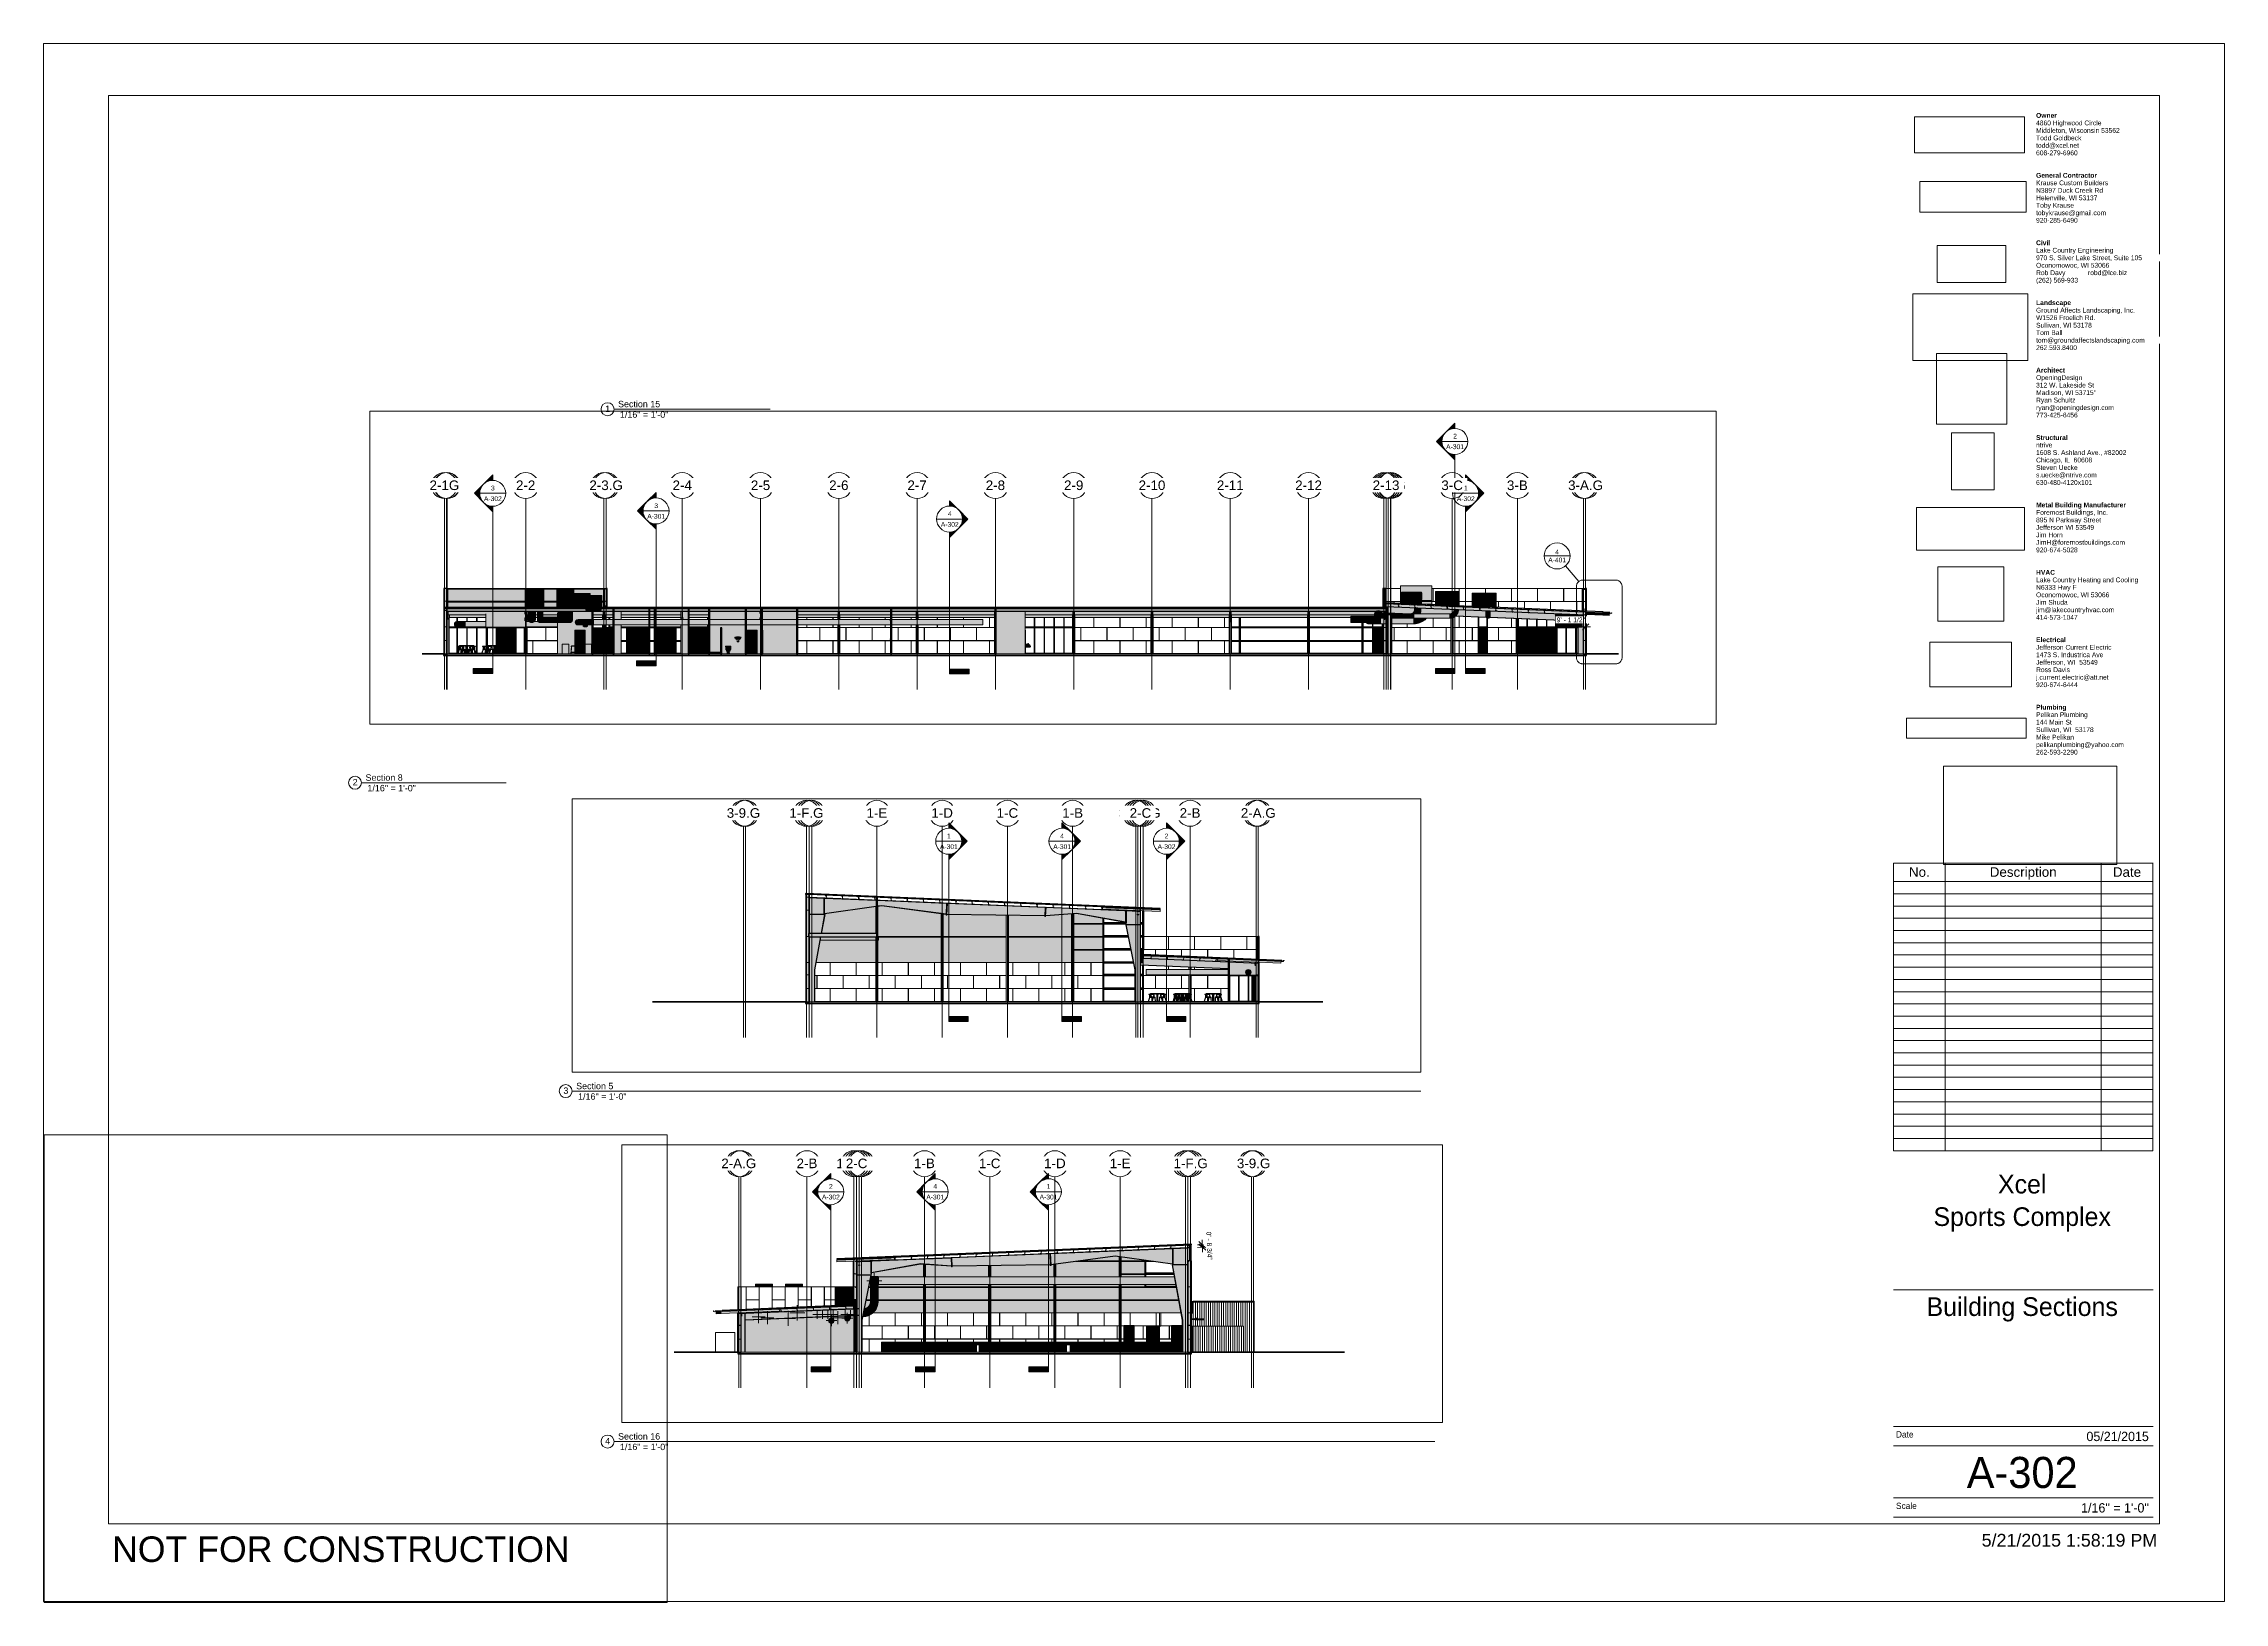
# Paper-space layout 'Layout1' of a CAD drawing. Header units: inches. Extents: x 0 to 42, y 0 to 30.
# The model-space entities are those that its viewports show. They can reach past a viewport. Long polylines and large blocks are cut down to what shows.
import ezdxf

# ---------------------------------------------------------------- set-up
doc = ezdxf.new("R2010")
doc.units = ezdxf.units.IN
doc.header["$MEASUREMENT"] = 0
for name, pattern in [('Dash 1_16_', [0.125, 0.0625, -0.0625]), ('Dash Dot 3_16_', [0.3125, 0.1875, -0.0625, 0, -0.0625]), ('Grid Line 1_2_', [0.875, 0.5, -0.125, 0.125, -0.125]), ('Hidden 1_8_', [0.1875, 0.125, -0.0625])]:
    doc.linetypes.add(name, pattern=pattern)
for name, color, linetype, lineweight in [('A-ANNO-DIMS', 211, 'Continuous', 9), ('A-ANNO-DIMS-192', 211, 'Continuous', 9), ('A-ANNO-SYMB', 150, 'Continuous', 9), ('A-CLNG', 13, 'Continuous', 9), ('A-DETL-THIN', 151, 'Continuous', 9), ('A-DOOR', 31, 'Continuous', 9), ('A-DOOR-FRAM', 31, 'Continuous', 9), ('A-DOOR-GLAZ', 31, 'Continuous', 9), ('A-FLOR', 192, 'Continuous', 9), ('A-FLOR-HRAL', 11, 'Continuous', 9), ('A-GLAZ-CURT', 52, 'Continuous', 9), ('A-GLAZ-CWMG', 51, 'Continuous', 9), ('A-ROOF', 132, 'Continuous', 9), ('A-ROOF-MCUT', 132, 'Continuous', 25), ('A-ROOF-OTLN', 132, 'Continuous', 9), ('A-WALL', 113, 'Continuous', 9), ('A-WALL-PATT', 111, 'Continuous', 25), ('C-BLDG-PADS', 91, 'Continuous', 9), ('C-TOPO', 7, 'Continuous', 9), ('E-ELEC-EQPM', 71, 'Continuous', 9), ('E-LITE-EQPM', 33, 'Continuous', 9), ('G-ANNO-SCHD', 231, 'Continuous', 9), ('G-ANNO-SYMB', 111, 'Continuous', 9), ('G-ANNO-TTLB', 6, 'Continuous', 9), ('G-ANNO-TTLB-MEDM', 33, 'Continuous', 20), ('G-ANNO-TTLB-THIN', 151, 'Continuous', 9), ('I-FURN', 30, 'Continuous', 9), ('I-WALL', 2, 'Continuous', 9), ('L-SITE-WALL', 31, 'Continuous', 9), ('M-EQPM', 50, 'Continuous', 9), ('M-HVAC-DUCT', 70, 'Continuous', 9), ('M-HVAC-DUCT-ANNO', 70, 'Continuous', 9), ('M-HVAC-DUCT-CNTR', 70, 'Continuous', 9), ('P-SANR-FIXT', 6, 'Continuous', 9), ('Q-CASE', 31, 'Continuous', 9), ('S-BEAM', 12, 'Continuous', 9), ('S-COLS', 52, 'Continuous', 9), ('S-GRID', 1, 'Continuous', 9), ('S-GRID-IDEN', 1, 'Continuous', 9)]:
    doc.layers.add(name, color=color, linetype=linetype, lineweight=lineweight)
doc.layers.add('G-ANNO-NPLT', color=191, linetype='Continuous', plot=False)
doc.styles.add('Arial', font='arial.ttf', dxfattribs={"height": 35.407186})
doc.styles.add('Arial_1', font='arial.ttf', dxfattribs={"height": 17.703593})
doc.styles.add('Arial_2', font='arial.ttf', dxfattribs={"height": 0.092206})
doc.styles.add('Arial_3', font='arial.ttf', dxfattribs={"height": 0.491766})
doc.styles.add('Arial_4', font='arial.ttf', dxfattribs={"height": 0.245883})
doc.styles.add('Arial_5', font='arial.ttf', dxfattribs={"height": 0.122942})
doc.styles.add('Arial_6', font='arial.ttf', dxfattribs={"height": 0.184412})
doc.styles.add('Century Gothic', font='GOTHIC.TTF', dxfattribs={"height": 0.119759})
doc.styles.add('Century Gothic_1', font='GOTHIC.TTF', dxfattribs={"height": 0.179639})
doc.styles.add('Century Gothic_2', font='GOTHIC.TTF', dxfattribs={"height": 0.598797})
doc.styles.add('Century Gothic_3', font='GOTHIC.TTF', dxfattribs={"height": 0.359278})
doc.dimstyles.new('Linear_-_3_32__Arial', dxfattribs={"dimscale": 12, "dimtxt": 18, "dimasz": 2, "dimexe": 1.5, "dimexo": 1, "dimgap": 1, "dimtad": 1, "dimdec": 4, "dimrnd": 0.0625, "dimzin": 1, "dimdsep": 46, "dimlunit": 4, "dimtxsty": 'Arial_1', "dimblk1": 'OBLIQUE', "dimblk2": 'OBLIQUE', "dimsah": 1, "dimcen": 0.09, "dimdle": 1.5, "dimazin": 0, "dimtfac": 1, "dimtdec": 4, "dimtix": 1, "dimtmove": 0, "dimatfit": 3, "dimfxl": 1, "dimtvp": 1, "dimtfill": 1, "dimfrac": 2, "dimtolj": 1, "dimtzin": 0, "dimarcsym": 2})
picture_1 = doc.add_image_def('image1.jpg', size_in_pixel=(1176, 668))
picture_2 = doc.add_image_def('image2.jpg', size_in_pixel=(477, 79))
picture_3 = doc.add_image_def('image3.png', size_in_pixel=(259, 141))
picture_4 = doc.add_image_def('image4.jpg', size_in_pixel=(150, 124))
picture_5 = doc.add_image_def('image5.jpg', size_in_pixel=(309, 122))
picture_6 = doc.add_image_def('image6.png', size_in_pixel=(302, 400))
picture_7 = doc.add_image_def('image7.jpg', size_in_pixel=(95, 51))
picture_8 = doc.add_image_def('image8.png', size_in_pixel=(388, 225))
picture_9 = doc.add_image_def('image9.jpg', size_in_pixel=(232, 76))
picture_10 = doc.add_image_def('image10.jpg', size_in_pixel=(900, 259))
picture_11 = doc.add_image_def('image11.jpg', size_in_pixel=(939, 939))
pattern_1 = [(45, (-32953.716, 71.503), (-19.00703, 19.00703), []), (45, (-32953.716, 100.303), (-19.00703, 19.00703), [])]
pattern_2 = [(0, (-32953.716, 71.503), (61.44, 15.36), [2.534, -43.546, 2.534, -43.546, -245.76]), (0, (-32953.716, 71.503), (61.44, 15.36), [-92.16, 2.534, -89.626, 2.534, -43.546, -107.52]), (0, (-32953.716, 71.503), (61.44, 15.36), [-230.4, 2.534, -28.186, 2.534, -74.266]), (120, (-32930.676, 79.183), (-44.02215, 45.528601), [2.534, -43.546, 2.534, -43.546, -245.76]), (120, (-32930.676, 79.183), (-44.02215, 45.528601), [-92.16, 2.534, -89.626, 2.534, -43.546, -107.52]), (120, (-32930.676, 79.183), (-44.02215, 45.528601), [-230.4, 2.534, -28.186, 2.534, -74.266]), (240, (-32922.996, 109.903), (-17.41785, -60.888601), [2.534, -43.546, 2.534, -43.546, -245.76]), (240, (-32922.996, 109.903), (-17.41785, -60.888601), [-92.16, 2.534, -89.626, 2.534, -43.546, -107.52]), (240, (-32922.996, 109.903), (-17.41785, -60.888601), [-230.4, 2.534, -28.186, 2.534, -74.266])]
pattern_3 = [(0, (-32953.716, 71.503), (0, 24), []), (90, (-32953.716, 71.503), (-24, 1e-15), [])]
pattern_4 = [(45, (22063.858, 65.275), (-19.007, 19.007), []), (45, (22063.858, 94.075), (-19.007, 19.007), [])]
pattern_5 = [(0, (22063.858, 65.275), (61.44, 15.36), [2.534, -43.546, 2.534, -43.546, -245.76]), (0, (22063.858, 65.275), (61.44, 15.36), [-92.16, 2.534, -89.626, 2.534, -43.546, -107.52]), (0, (22063.858, 65.275), (61.44, 15.36), [-230.4, 2.534, -28.186, 2.534, -74.266]), (120, (22086.898, 72.955), (-44.02215, 45.528601), [2.534, -43.546, 2.534, -43.546, -245.76]), (120, (22086.898, 72.955), (-44.02215, 45.528601), [-92.16, 2.534, -89.626, 2.534, -43.546, -107.52]), (120, (22086.898, 72.955), (-44.02215, 45.528601), [-230.4, 2.534, -28.186, 2.534, -74.266]), (240, (22094.578, 103.675), (-17.41785, -60.888601), [2.534, -43.546, 2.534, -43.546, -245.76]), (240, (22094.578, 103.675), (-17.41785, -60.888601), [-92.16, 2.534, -89.626, 2.534, -43.546, -107.52]), (240, (22094.578, 103.675), (-17.41785, -60.888601), [-230.4, 2.534, -28.186, 2.534, -74.266])]
pattern_6 = [(90, (22639.43, -192.75), (-193, -193), [48, -145]), (180, (22639.43, -192.75), (-2e-14, -193), [96.25, -96.75]), (270, (22543.18, -144.75), (-193, -193), [48, -145]), (180, (22639.43, -144.75), (-2e-14, -193), [96.25, -96.75]), (270, (22542.93, -144.75), (-193, -193), [48, -145]), (180, (22542.93, -144.75), (-2e-14, -193), [96.25, -96.75]), (90, (22446.68, -192.75), (-193, -193), [48, -145]), (180, (22542.93, -192.75), (-2e-14, -193), [96.25, -96.75]), (90, (22591.43, -144.5), (-193, -193), [48, -145]), (180, (22639.68, -144.5), (-2e-14, -193), [48.25, -144.75]), (180, (22639.68, -96.5), (-2e-14, -193), [48.25, -144.75]), (90, (22494.93, -144.5), (-193, -193), [48, -145]), (180, (22591.18, -144.5), (-2e-14, -193), [96.25, -96.75]), (270, (22591.18, -96.5), (-193, -193), [48, -145]), (180, (22591.18, -96.5), (-2e-14, -193), [96.25, -96.75]), (180, (22494.68, -144.5), (-2e-14, -193), [48, -145]), (270, (22494.68, -96.5), (-193, -193), [48, -145]), (180, (22494.68, -96.5), (-2e-14, -193), [48, -145]), (90, (22639.43, -96.25), (-193, -193), [48, -145]), (180, (22639.43, -96.25), (-2e-14, -193), [96.25, -96.75]), (270, (22543.18, -48.25), (-193, -193), [48, -145]), (180, (22639.43, -48.25), (-2e-14, -193), [96.25, -96.75]), (270, (22542.93, -48.25), (-193, -193), [48, -145]), (180, (22542.93, -48.25), (-2e-14, -193), [96.25, -96.75]), (270, (22446.68, -48.25), (-193, -193), [48, -145]), (180, (22542.93, -96.25), (-2e-14, -193), [96.25, -96.75]), (90, (22591.43, -48), (-193, -193), [48, -145]), (180, (22639.68, -48), (-2e-14, -193), [48.25, -144.75]), (180, (22639.68, 0), (-2e-14, -193), [48.25, -144.75]), (90, (22494.93, -48), (-193, -193), [48, -145]), (180, (22591.18, -48), (-2e-14, -193), [96.25, -96.75]), (270, (22591.18, 0), (-193, -193), [48, -145]), (180, (22591.18, 0), (-2e-14, -193), [96.25, -96.75]), (180, (22494.68, -48), (-2e-14, -193), [48, -145]), (270, (22494.68, 0), (-193, -193), [48, -145]), (180, (22494.68, 0), (-2e-14, -193), [48, -145])]
pattern_7 = [(0, (22063.858, 65.275), (0, 24), []), (90, (22063.858, 65.275), (-24, 1e-15), [])]
pattern_8 = [(45, (-21599.14, 72.082), (-19.00703, 19.00703), []), (45, (-21599.14, 100.882), (-19.00703, 19.00703), [])]
pattern_9 = [(0, (-22419.28, 145), (-193, 193), [48, -145]), (90, (-22419.28, 145), (-193, 1e-14), [96.25, -96.75]), (180, (-22371.28, 241.25), (-193, 193), [48, -145]), (90, (-22371.28, 145), (-193, 1e-14), [96.25, -96.75]), (180, (-22371.28, 241.5), (-193, 193), [48, -145]), (90, (-22371.28, 241.5), (-193, 1e-14), [96.25, -96.75]), (0, (-22419.28, 337.75), (-193, 193), [48, -145]), (90, (-22419.28, 241.5), (-193, 1e-14), [96.25, -96.75]), (0, (-22371.03, 193), (-193, 193), [48, -145]), (90, (-22371.03, 144.75), (-193, 1e-14), [48.25, -144.75]), (90, (-22323.03, 144.75), (-193, 1e-14), [48.25, -144.75]), (0, (-22371.03, 289.5), (-193, 193), [48, -145]), (90, (-22371.03, 193.25), (-193, 1e-14), [96.25, -96.75]), (180, (-22323.03, 193.25), (-193, 193), [48, -145]), (90, (-22323.03, 193.25), (-193, 1e-14), [96.25, -96.75]), (90, (-22371.03, 289.75), (-193, 1e-14), [48, -145]), (180, (-22323.03, 289.75), (-193, 193), [48, -145]), (90, (-22323.03, 289.75), (-193, 1e-14), [48, -145]), (0, (-22322.78, 145), (-193, 193), [48, -145]), (90, (-22322.78, 145), (-193, 1e-14), [96.25, -96.75]), (180, (-22274.78, 241.25), (-193, 193), [48, -145]), (90, (-22274.78, 145), (-193, 1e-14), [96.25, -96.75]), (180, (-22274.78, 241.5), (-193, 193), [48, -145]), (90, (-22274.78, 241.5), (-193, 1e-14), [96.25, -96.75]), (180, (-22274.78, 337.75), (-193, 193), [48, -145]), (90, (-22322.78, 241.5), (-193, 1e-14), [96.25, -96.75]), (0, (-22274.53, 193), (-193, 193), [48, -145]), (90, (-22274.53, 144.75), (-193, 1e-14), [48.25, -144.75]), (90, (-22226.53, 144.75), (-193, 1e-14), [48.25, -144.75]), (0, (-22274.53, 289.5), (-193, 193), [48, -145]), (90, (-22274.53, 193.25), (-193, 1e-14), [96.25, -96.75]), (180, (-22226.53, 193.25), (-193, 193), [48, -145]), (90, (-22226.53, 193.25), (-193, 1e-14), [96.25, -96.75]), (90, (-22274.53, 289.75), (-193, 1e-14), [48, -145]), (180, (-22226.53, 289.75), (-193, 193), [48, -145]), (90, (-22226.53, 289.75), (-193, 1e-14), [48, -145])]
pattern_10 = [(90, (-21143.99, 0), (-8, 5e-16), [])]
pattern_11 = [(0, (-21599.14, 72.082), (0, 24), []), (90, (-21599.14, 72.082), (-24, 1e-15), [])]
pattern_12 = [(90, (-21433.43, -675.25), (-193, -193), [48, -145]), (180, (-21433.43, -675.25), (-2e-14, -193), [96.25, -96.75]), (270, (-21529.68, -627.25), (-193, -193), [48, -145]), (180, (-21433.43, -627.25), (-2e-14, -193), [96.25, -96.75]), (270, (-21529.93, -627.25), (-193, -193), [48, -145]), (180, (-21529.93, -627.25), (-2e-14, -193), [96.25, -96.75]), (90, (-21626.18, -675.25), (-193, -193), [48, -145]), (180, (-21529.93, -675.25), (-2e-14, -193), [96.25, -96.75]), (90, (-21481.43, -627), (-193, -193), [48, -145]), (180, (-21433.18, -627), (-2e-14, -193), [48.25, -144.75]), (180, (-21433.18, -579), (-2e-14, -193), [48.25, -144.75]), (90, (-21577.93, -627), (-193, -193), [48, -145]), (180, (-21481.68, -627), (-2e-14, -193), [96.25, -96.75]), (270, (-21481.68, -579), (-193, -193), [48, -145]), (180, (-21481.68, -579), (-2e-14, -193), [96.25, -96.75]), (180, (-21578.18, -627), (-2e-14, -193), [48, -145]), (270, (-21578.18, -579), (-193, -193), [48, -145]), (180, (-21578.18, -579), (-2e-14, -193), [48, -145]), (90, (-21433.43, -578.75), (-193, -193), [48, -145]), (180, (-21433.43, -578.75), (-2e-14, -193), [96.25, -96.75]), (270, (-21529.68, -530.75), (-193, -193), [48, -145]), (180, (-21433.43, -530.75), (-2e-14, -193), [96.25, -96.75]), (270, (-21529.93, -530.75), (-193, -193), [48, -145]), (180, (-21529.93, -530.75), (-2e-14, -193), [96.25, -96.75]), (270, (-21626.18, -530.75), (-193, -193), [48, -145]), (180, (-21529.93, -578.75), (-2e-14, -193), [96.25, -96.75]), (90, (-21481.43, -530.5), (-193, -193), [48, -145]), (180, (-21433.18, -530.5), (-2e-14, -193), [48.25, -144.75]), (180, (-21433.18, -482.5), (-2e-14, -193), [48.25, -144.75]), (90, (-21577.93, -530.5), (-193, -193), [48, -145]), (180, (-21481.68, -530.5), (-2e-14, -193), [96.25, -96.75]), (270, (-21481.68, -482.5), (-193, -193), [48, -145]), (180, (-21481.68, -482.5), (-2e-14, -193), [96.25, -96.75]), (180, (-21578.18, -530.5), (-2e-14, -193), [48, -145]), (270, (-21578.18, -482.5), (-193, -193), [48, -145]), (180, (-21578.18, -482.5), (-2e-14, -193), [48, -145])]

psp = doc.layouts.get("Layout1")

msp = doc.modelspace()

# ---------------------------------------------------------------- texts
at = {"layer": 'A-ANNO-SYMB', "attachment_point": 2, "line_spacing_factor": 0.938532, "style": 'Arial_1'}
for s, insert, char_height, width in [('4', (-15304.33687, 385.42975), 17.70359, 16.416), ('A-401', (-15304.33687, 355.66502), 17.703593, 78.624)]:
    msp.add_mtext(s, dxfattribs=dict(at, insert=insert, char_height=char_height, width=width))
at = {"layer": 'G-ANNO-SYMB', "attachment_point": 2, "line_spacing_factor": 0.938532, "style": 'Arial_1'}
for s, insert, char_height, width in [('2', (-15681.90469, 813.49532), 17.70359, 16.416), ('A-301', (-15681.90469, 774.22284), 17.703593, 78.624), ('3', (-19239.77986, 621.49532), 17.70359, 16.416), ('2', (-12204.17951, 621.49532), 17.70359, 16.416), ('2', (-10187.85579, 621.49532), 17.70359, 16.416), ('1', (-15642.13652, 621.49532), 17.70359, 16.416), ('1', (-13008.9862, 621.49532), 17.70359, 16.416), ('4', (-12590.12035, 621.49532), 17.70359, 16.416), ('4', (-9801.91495, 621.49532), 17.70359, 16.416), ('1', (-9383.0491, 621.49532), 17.70359, 16.416), ('A-302', (-19239.77986, 582.22284), 17.703593, 78.624), ('A-302', (-15642.13652, 582.22284), 17.703593, 78.624), ('A-301', (-13008.9862, 582.22284), 17.703593, 78.624), ('A-301', (-12590.12035, 582.22284), 17.703593, 78.624), ('A-302', (-12204.17951, 582.22284), 17.703593, 78.624), ('A-302', (-10187.85579, 582.22284), 17.703593, 78.624), ('A-301', (-9801.91495, 582.22284), 17.703593, 78.624), ('A-301', (-9383.0491, 582.22284), 17.703593, 78.624), ('3', (-18635.86257, 556.33825), 17.70359, 16.416), ('4', (-17550.38684, 526.42038), 17.70359, 16.416), ('A-301', (-18635.86257, 517.06576), 17.703593, 78.624), ('A-302', (-17550.38684, 487.14789), 17.703593, 78.624)]:
    msp.add_mtext(s, dxfattribs=dict(at, insert=insert, char_height=char_height, width=width))

# ---------------------------------------------------------------- blocks, each defined once
blk = doc.blocks.new('E1 30 x 42 Horizontal - E1 30x42 Horizontal-11829-Building Sections')
at = {"layer": 'G-ANNO-TTLB-MEDM'}
for p, q in [((1.24, 29.014), (1.24, 1.514)), ((40.74, 29.014), (1.24, 29.014)), ((40.74, 29.014), (40.74, 1.514)), ((40.615, 14.233), (35.615, 14.233)), ((35.615, 6.02), (40.615, 6.02)), ((1.24, 1.514), (40.74, 1.514)), ((40.615, 1.639), (35.615, 1.639))]:
    blk.add_line(p, q, dxfattribs=at)
at = {"layer": 'G-ANNO-TTLB-THIN'}
for p, q in [((-0.01, 30.014), (41.99, 30.014)), ((-0.01, 0.014), (-0.01, 30.014)), ((41.99, 0.014), (41.99, 30.014)), ((35.615, 3.389), (40.615, 3.389)), ((35.615, 3.014), (40.615, 3.014)), ((35.615, 2.014), (40.615, 2.014)), ((-0.01, 0.014), (41.99, 0.014))]:
    blk.add_line(p, q, dxfattribs=at)
at = {"layer": 'G-ANNO-TTLB', "char_height": 0.09221, "attachment_point": 1, "line_spacing_factor": 0.938532, "style": 'Arial_2', "bg_fill": 3, "box_fill_scale": 1.25, "bg_fill_color": 0, "bg_fill_transparency": 0}
for s, insert, width in [('\\fArial|b1|i0|c0|p34|;Civil', (38.363, 26.225), 0.28768), ('\\fArial|b1|i0|c0|p34|;Structural', (38.363, 22.475), 0.64856), ('\\fArial|b1|i0|c0|p34|;HVAC', (38.363, 19.879), 0.41876), ('\\fArial|b1|i0|c0|p34|;Electrical', (38.363, 18.581), 0.61622)]:
    blk.add_mtext(s, dxfattribs=dict(at, insert=insert, width=width))
at = {"layer": 'G-ANNO-TTLB', "insert": (1.307, 1.27), "char_height": 0.49177, "width": 10.47, "attachment_point": 1, "line_spacing_factor": 0.938532, "style": 'Arial_3'}
blk.add_mtext('NOT FOR CONSTRUCTION', dxfattribs=at)
at = {"layer": 'G-ANNO-TTLB'}
image = blk.add_image(picture_9, insert=(36.024, 27.911), size_in_units=(2.118, 0.694), dxfattribs=at)
image.dxf.flags = 7
image = blk.add_image(picture_10, insert=(36.126, 26.77), size_in_units=(2.048, 0.589), dxfattribs=at)
image.dxf.flags = 7
image = blk.add_image(picture_7, insert=(36.46, 25.417), size_in_units=(1.319, 0.708), dxfattribs=at)
image.dxf.flags = 7
image = blk.add_image(picture_8, insert=(35.988, 23.91), size_in_units=(2.218, 1.286), dxfattribs=at)
image.dxf.flags = 7
image = blk.add_image(picture_11, insert=(36.444, 22.689), size_in_units=(1.358, 1.358), dxfattribs=at)
image.dxf.flags = 7
image = blk.add_image(picture_6, insert=(36.733, 21.424), size_in_units=(0.825, 1.093), dxfattribs=at)
image.dxf.flags = 7
image = blk.add_image(picture_5, insert=(36.062, 20.262), size_in_units=(2.078, 0.821), dxfattribs=at)
image.dxf.flags = 7
image = blk.add_image(picture_4, insert=(36.474, 18.891), size_in_units=(1.268, 1.049), dxfattribs=at)
image.dxf.flags = 7
image = blk.add_image(picture_3, insert=(36.315, 17.631), size_in_units=(1.574, 0.857), dxfattribs=at)
image.dxf.flags = 7
image = blk.add_image(picture_2, insert=(35.866, 16.643), size_in_units=(2.303, 0.381), dxfattribs=at)
image.dxf.flags = 7
image = blk.add_image(picture_1, insert=(36.577, 14.205), size_in_units=(3.341, 1.898), dxfattribs=at)
image.dxf.flags = 7
at = {"layer": 'G-ANNO-TTLB', "attachment_point": 1, "bg_fill": 3, "box_fill_scale": 1.25, "bg_fill_color": 0, "bg_fill_transparency": 0}
for s, insert, char_height, width, line_spacing_factor, style in [('\\fArial|b1|i0|c0|p34|;Owner', (38.363, 28.677), 0.09221, 0.44259, 0.938532, 'Arial_2'), ('\\fArial|b1|i0|c0|p34|;General Contractor', (38.363, 27.523), 0.09221, 1.28521, 0.938532, 'Arial_2'), ('Lake Country Engineering', (38.363, 26.081), 0.09221, 1.74142, 0.938532, 'Arial_2'), ('\\fArial|b1|i0|c0|p34|;Landscape', (38.363, 25.071), 0.09221, 0.73708, 0.938532, 'Arial_2'), ('\\fArial|b1|i0|c0|p34|;Architect', (38.363, 23.773), 0.09221, 0.59069, 0.938532, 'Arial_2'), ('ntrive', (38.363, 22.331), 0.0922, 0.37109, 0.938532, 'Arial_2'), ('\\fArial|b1|i0|c0|p34|;Metal Building Manufacturer', (38.363, 21.177), 0.09221, 1.8793, 0.938532, 'Arial_2'), ('Lake Country Heating and Cooling', (38.363, 19.734), 0.09221, 2.30317, 0.938532, 'Arial_2'), ('Jefferson Current Electric', (38.363, 18.436), 0.09221, 1.71418, 0.938532, 'Arial_2'), ('\\fArial|b1|i0|c0|p34|;Plumbing', (38.363, 17.283), 0.09221, 0.62814, 0.938532, 'Arial_2'), ('Date', (35.665, 3.294), 0.1198, 0.4725, 0.984117, 'Century Gothic'), ('Scale', (35.665, 1.919), 0.1198, 0.5265, 0.984117, 'Century Gothic')]:
    blk.add_mtext(s, dxfattribs=dict(at, insert=insert, char_height=char_height, width=width, line_spacing_factor=line_spacing_factor, style=style))
at = {"layer": 'G-ANNO-TTLB', "char_height": 0.09221, "attachment_point": 1, "line_spacing_factor": 0.938532, "style": 'Arial_2', "bg_fill": 3, "box_fill_scale": 1.25, "bg_fill_color": 0, "bg_fill_transparency": 0}
for s, insert, width in [('4860 Highwood Circle', (38.363, 28.533), 1.47416), ('Krause Custom Builders', (38.363, 27.379), 1.63077), ('970 S. Silver Lake Street, Suite 105', (38.363, 25.936), 2.39509), ('Ground Affects Landscaping, Inc.', (38.363, 24.927), 2.24019), ('OpeningDesign', (38.363, 23.629), 1.03838), ('1608 S. Ashland Ave., #82002', (38.363, 22.186), 2.03762), ('Foremost Buildings, Inc.', (38.363, 21.033), 1.62396), ('N6333 Hwy F', (38.363, 19.59), 0.90901), ('1473 S. Industrica Ave', (38.363, 18.292), 1.52183), ('Pelikan Plumbing', (38.363, 17.138), 1.16605)]:
    blk.add_mtext(s, dxfattribs=dict(at, insert=insert, width=width))
for s, insert, width in [('Middleton, Wisconsin 53562', (38.363, 28.388), 1.89633), ('N3897 Duck Creek Rd', (38.363, 27.234), 1.51161), ('Oconomowoc, WI 53066', (38.363, 25.792), 1.65971), ('W1526 Froelich Rd.', (38.363, 24.783), 1.34309), ('312 W. Lakeside St', (38.363, 23.484), 1.31926), ('Chicago, IL  60608', (38.363, 22.042), 1.26649), ('895 N Parkway Street', (38.363, 20.888), 1.46565), ('Oconomowoc, WI 53066', (38.363, 19.446), 1.65971), ('Jefferson, WI  53549', (38.363, 18.148), 1.40778), ('144 Main St', (38.363, 16.994), 0.80347)]:
    blk.add_mtext(s, dxfattribs=dict(at, insert=insert, width=width))
at = {"layer": 'G-ANNO-TTLB', "attachment_point": 1, "line_spacing_factor": 0.938532, "style": 'Arial_2', "bg_fill": 3, "box_fill_scale": 1.25, "bg_fill_color": 0, "bg_fill_transparency": 0}
for s, insert, char_height, width in [('Todd Goldbeck', (38.363, 28.244), 0.09221, 1.02306), ('Helenville, WI 53137', (38.363, 27.09), 0.09221, 1.39416), ('Rob Davy', (38.363, 25.648), 0.0922, 0.66048), ('robd@lce.biz', (39.363, 25.648), 0.09221, 0.88178), ('Sullivan, WI 53178', (38.363, 24.638), 0.09221, 1.26819), ('Madison, WI 53715"', (38.363, 23.34), 0.09221, 1.36181), ('Steven Uecke', (38.363, 21.898), 0.09221, 0.94135), ('Jefferson WI 53549', (38.363, 20.744), 0.09221, 1.32266), ('Jim Shuda', (38.363, 19.302), 0.0922, 0.71325), ('Ross Davis', (38.363, 18.004), 0.0922, 0.76772), ('Sullivan, WI  53178', (38.363, 16.85), 0.09221, 1.31075)]:
    blk.add_mtext(s, dxfattribs=dict(at, insert=insert, char_height=char_height, width=width))
for s, insert, char_height, width in [('todd@xcel.net', (38.363, 28.1), 0.09221, 0.96859), ('Toby Krause', (38.363, 26.946), 0.09221, 0.85284), ('(262) 569-933', (38.363, 25.504), 0.09221, 0.94646), ('Tom Ball', (38.363, 24.494), 0.0922, 0.59579), ('Ryan Schultz', (38.363, 23.196), 0.09221, 0.88518), ('s.uecke@ntrive.com', (38.363, 21.754), 0.09221, 1.37543), ('Jim Horn', (38.363, 20.6), 0.0922, 0.60601), ('jim@lakecountryhvac.com', (38.363, 19.158), 0.09221, 1.76695), ('j.current.electric@att.net', (38.363, 17.859), 0.09221, 1.64609), ('Mike Pelikan', (38.363, 16.706), 0.09221, 0.85624)]:
    blk.add_mtext(s, dxfattribs=dict(at, insert=insert, char_height=char_height, width=width))
at = {"layer": 'G-ANNO-TTLB', "char_height": 0.09221, "attachment_point": 1, "line_spacing_factor": 0.938532, "style": 'Arial_2', "bg_fill": 3, "box_fill_scale": 1.25, "bg_fill_color": 0, "bg_fill_transparency": 0}
for s, insert, width in [('608-279-6960', (38.363, 27.956), 0.93625), ('tobykrause@gmail.com', (38.363, 26.802), 1.57971), ('tom@groundaffectslandscaping.com', (38.363, 24.35), 2.45808), ('ryan@openingdesign.com', (38.363, 23.052), 1.75163), ('630-480-4120x101', (38.363, 21.609), 1.26308), ('JimH@foremostbuildings.com', (38.363, 20.456), 2.01378), ('414-573-1047', (38.363, 19.013), 0.93625), ('920-674-6444', (38.363, 17.715), 0.93625), ('pelikanplumbing@yahoo.com', (38.363, 16.561), 1.97804)]:
    blk.add_mtext(s, dxfattribs=dict(at, insert=insert, width=width))
for s, insert, width in [('920-285-6490', (38.363, 26.658), 0.93625), ('262.593.8400', (38.363, 24.206), 0.91923), ('773-425-6456', (38.363, 22.908), 0.93625), ('920-674-5028', (38.363, 20.311), 0.93625), ('262-593-2290', (38.363, 16.417), 0.93625)]:
    blk.add_mtext(s, dxfattribs=dict(at, insert=insert, width=width))
blk = doc.blocks.new('Viewport - View Title-1830-Building Sections')
at = {"layer": 'G-ANNO-TTLB'}
for start, end in [(0, 180), (180, 360)]:
    blk.add_arc((-0.125, 0), 0.125, start, end, dxfattribs=at)
blk = doc.blocks.new('W-Wide Flange-Column - B2_D-1007399-Section 8')
at = {"layer": 'S-COLS'}
blk.add_hatch(color=256, dxfattribs=at).paths.add_polyline_path([(-23081.89, 0), (-23081.89, 144), (-23082.89, 144), (-23082.89, 142.685), (-23084.856, 142.655), (-23085.255, 142.425), (-23085.485, 142.026), (-23085.515, 141.796), (-23085.493, 133.251), (-23085.321, 132.894), (-23085.011, 132.647), (-23084.625, 132.559), (-23082.89, 132.559), (-23082.89, 118.067), (-23088.89, 118.067), (-23088.89, 132.559), (-23086.957, 132.581), (-23086.6, 132.753), (-23086.353, 133.063), (-23086.265, 133.45), (-23086.311, 142.064), (-23086.526, 142.425), (-23086.957, 142.659), (-23087.155, 142.685), (-23088.89, 142.685), (-23088.89, 144), (-23089.89, 144), (-23089.89, 0)], flags=0)
for p, q in [((-23089.89, 144), (-23089.89, 0)), ((-23088.89, 144), (-23089.89, 144)), ((-23081.89, 144), (-23082.89, 144)), ((-23081.89, 144), (-23081.89, 0))]:
    blk.add_line(p, q, dxfattribs=at)
at = {"layer": 'S-COLS', "linetype": 'Hidden 1_8_'}
for p, q in [((-23086.046, 0), (-23086.046, 118.067)), ((-23085.734, 118.067), (-23085.734, 0))]:
    blk.add_line(p, q, dxfattribs=at)
blk = doc.blocks.new('W-Wide Flange-Column - B2_D-V21-Section 8')
at = {"layer": 'S-COLS'}
blk.add_hatch(color=256, dxfattribs=at).paths.add_polyline_path([(-24246.265, 0), (-24246.265, 118.067), (-24246.89, 118.067), (-24246.89, 132.559), (-24246.265, 132.581), (-24246.265, 142.685), (-24246.89, 142.685), (-24246.89, 144), (-24247.89, 144), (-24247.89, 0)], flags=0)
for p, q in [((-24247.89, 144), (-24247.89, 0)), ((-24246.89, 144), (-24247.89, 144))]:
    blk.add_line(p, q, dxfattribs=at)
blk = doc.blocks.new('W-Wide Flange-Column - B2_D-V22-Section 8')
at = {"layer": 'S-COLS'}
h = blk.add_hatch(color=256, dxfattribs=at)
h.paths.add_polyline_path([(-24818.89, 0), (-24818.89, 106.952), (-24826.89, 106.952), (-24826.89, 0)], flags=0)
h.paths.add_polyline_path([(-24825.89, 126.12), (-24825.89, 132.559), (-24823.957, 132.581), (-24823.6, 132.753), (-24823.353, 133.063), (-24823.265, 133.45), (-24823.337, 142.064), (-24823.459, 142.316), (-24823.769, 142.582), (-24824.155, 142.685), (-24825.89, 142.685), (-24825.89, 144), (-24826.89, 144), (-24826.89, 126.12)], flags=0)
h.paths.add_polyline_path([(-24819.89, 126.12), (-24818.89, 126.12), (-24818.89, 144), (-24819.89, 144), (-24819.89, 142.685), (-24821.848, 142.626), (-24822.18, 142.456), (-24822.427, 142.125), (-24822.515, 141.796), (-24822.493, 133.251), (-24822.321, 132.894), (-24822.011, 132.647), (-24821.625, 132.559), (-24819.89, 132.559), (-24819.89, 131.198)], flags=0)
for p, q in [((-24826.89, 144), (-24826.89, 126.12)), ((-24825.89, 144), (-24826.89, 144)), ((-24818.89, 144), (-24819.89, 144)), ((-24818.89, 144), (-24818.89, 126.12)), ((-24826.89, 106.952), (-24826.89, 0)), ((-24818.89, 106.952), (-24818.89, 0))]:
    blk.add_line(p, q, dxfattribs=at)
at = {"layer": 'S-COLS', "linetype": 'Hidden 1_8_'}
for p, q in [((-24823.046, 0), (-24823.046, 106.952)), ((-24822.734, 106.952), (-24822.734, 0))]:
    blk.add_line(p, q, dxfattribs=at)
blk = doc.blocks.new('W-Wide Flange-Column - B2_C-1007347-Section 8')
at = {"layer": 'S-COLS'}
h = blk.add_hatch(color=256, dxfattribs=at)
h.paths.add_polyline_path([(-25696.39, 96), (-25686.39, 96), (-25686.39, 106.952), (-25696.39, 106.952)], flags=0)
h.paths.add_polyline_path([(-25686.39, 126.12), (-25686.39, 144), (-25688.39, 144), (-25688.39, 142.706), (-25690.356, 142.676), (-25690.755, 142.446), (-25690.985, 142.047), (-25691.015, 141.817), (-25690.993, 133.251), (-25690.821, 132.894), (-25690.511, 132.647), (-25690.125, 132.559), (-25688.39, 132.559), (-25688.39, 126.12)], flags=0)
h.paths.add_polyline_path([(-25694.39, 126.12), (-25694.39, 132.559), (-25692.457, 132.581), (-25692.1, 132.753), (-25691.853, 133.063), (-25691.765, 133.45), (-25691.803, 142.064), (-25692.026, 142.446), (-25692.457, 142.68), (-25692.655, 142.706), (-25694.39, 142.706), (-25694.39, 144), (-25696.39, 144), (-25696.39, 126.12)], flags=0)
for p, q in [((-25696.39, 144), (-25696.39, 126.12)), ((-25694.39, 144), (-25696.39, 144)), ((-25686.39, 144), (-25688.39, 144)), ((-25686.39, 144), (-25686.39, 126.12)), ((-25696.39, 106.952), (-25696.39, 96)), ((-25686.39, 106.952), (-25686.39, 96))]:
    blk.add_line(p, q, dxfattribs=at)
at = {"layer": 'S-COLS', "linetype": 'Hidden 1_8_'}
for p, q in [((-25691.546, 96), (-25691.546, 106.952)), ((-25691.234, 106.952), (-25691.234, 96))]:
    blk.add_line(p, q, dxfattribs=at)
blk = doc.blocks.new('W-Wide Flange-Column - B2_C-V23-Section 8')
at = {"layer": 'S-COLS'}
h = blk.add_hatch(color=256, dxfattribs=at)
h.paths.add_polyline_path([(-25979.39, 0), (-25975.89, 0), (-25975.89, 99.098), (-25978.515, 99.098), (-25978.515, 98), (-25979.39, 98), (-25979.39, 2)], flags=0)
h.paths.add_polyline_path([(-25985.89, 2), (-25983.89, 2), (-25983.89, 96), (-25985.89, 96), (-25985.89, 20.157)], flags=0)
h.paths.add_polyline_path([(-25975.89, 119.098), (-25975.89, 144), (-25977.89, 144), (-25977.89, 142.706), (-25978.515, 142.706), (-25978.515, 132.559), (-25977.89, 132.559), (-25977.89, 119.098)], flags=0)
for p, q in [((-25975.89, 144), (-25977.89, 144)), ((-25975.89, 144), (-25975.89, 119.098)), ((-25975.89, 99.098), (-25975.89, 0)), ((-25985.89, 96), (-25985.89, 2))]:
    blk.add_line(p, q, dxfattribs=at)
blk = doc.blocks.new('W-Wide Flange - 8_ WIDE-1052938-Section 8')
at = {"layer": 'S-BEAM'}
h = blk.add_hatch(dxfattribs=at)
h.set_pattern_fill('FP_8', color=256, style=0, pattern_type=2)
h.set_pattern_definition(pattern_1)
h.paths.add_polyline_path([(-23082.89, 131.198), (-23082.89, 132.559), (-23084.823, 132.581), (-23085.18, 132.753), (-23085.427, 133.063), (-23085.515, 133.45), (-23085.493, 155.166), (-23085.321, 155.524), (-23085.011, 155.771), (-23084.625, 155.859), (-23082.89, 155.859), (-23082.89, 157.22), (-23088.89, 157.22), (-23088.89, 155.859), (-23086.957, 155.837), (-23086.6, 155.665), (-23086.353, 155.355), (-23086.265, 154.968), (-23086.288, 133.251), (-23086.459, 132.894), (-23086.769, 132.647), (-23087.155, 132.559), (-23088.89, 132.559), (-23088.89, 131.198)], flags=0)
for points in [[(-23087.155, 142.685), (-23087.155, 155.859), (-23088.89, 155.837), (-23088.89, 142.685)], [(-23086.265, 141.796), (-23086.296, 155.189), (-23086.526, 155.59), (-23086.769, 155.771), (-23087.155, 155.837), (-23087.155, 142.685), (-23086.71, 142.566), (-23086.384, 142.241), (-23086.288, 141.965)], [(-23085.515, 141.796), (-23085.396, 142.241), (-23085.07, 142.566), (-23084.625, 142.685), (-23084.625, 155.859), (-23085.07, 155.734), (-23085.321, 155.524), (-23085.493, 155.166), (-23085.515, 154.968), (-23085.515, 142.064)], [(-23082.89, 142.685), (-23082.89, 155.859), (-23084.625, 155.837), (-23084.625, 142.685)], [(-23088.89, 118.067), (-23082.89, 118.067), (-23082.89, 131.198), (-23088.89, 131.198)]]:
    blk.add_hatch(color=256, dxfattribs=at).paths.add_polyline_path(points, flags=0)
at = {"layer": 'S-BEAM', "lineweight": 15}
for p, q in [((-23082.89, 157.22), (-23088.89, 157.22)), ((-23088.89, 157.22), (-23088.89, 155.859)), ((-23082.89, 155.859), (-23082.89, 157.22)), ((-23088.89, 155.859), (-23087.155, 155.859)), ((-23084.625, 155.859), (-23082.89, 155.859)), ((-23086.265, 154.968), (-23086.265, 133.45)), ((-23085.515, 133.45), (-23085.515, 154.968)), ((-23087.155, 132.559), (-23088.89, 132.559)), ((-23088.89, 132.559), (-23088.89, 131.198)), ((-23082.89, 132.559), (-23084.625, 132.559)), ((-23082.89, 131.198), (-23082.89, 132.559)), ((-23088.89, 131.198), (-23082.89, 131.198))]:
    blk.add_line(p, q, dxfattribs=at)
at = {"layer": 'S-BEAM'}
for p, q in [((-23088.89, 142.685), (-23088.89, 155.859)), ((-23082.89, 142.685), (-23082.89, 155.859)), ((-23087.155, 142.685), (-23088.89, 142.685)), ((-23082.89, 142.685), (-23084.625, 142.685)), ((-23088.89, 118.067), (-23088.89, 131.198)), ((-23082.89, 118.067), (-23082.89, 131.198)), ((-23082.89, 118.067), (-23088.89, 118.067))]:
    blk.add_line(p, q, dxfattribs=at)
at = {"layer": 'S-BEAM', "lineweight": 15, "flags": 128}
for points in [[(-23087.155, 155.859), (-23086.957, 155.837), (-23086.769, 155.771), (-23086.6, 155.665), (-23086.459, 155.524), (-23086.353, 155.355), (-23086.288, 155.166), (-23086.265, 154.968)], [(-23085.515, 154.968), (-23085.493, 155.166), (-23085.427, 155.355), (-23085.321, 155.524), (-23085.18, 155.665), (-23085.011, 155.771), (-23084.823, 155.837), (-23084.625, 155.859)], [(-23086.265, 133.45), (-23086.288, 133.251), (-23086.353, 133.063), (-23086.459, 132.894), (-23086.6, 132.753), (-23086.769, 132.647), (-23086.957, 132.581), (-23087.155, 132.559)], [(-23084.625, 132.559), (-23084.823, 132.581), (-23085.011, 132.647), (-23085.18, 132.753), (-23085.321, 132.894), (-23085.427, 133.063), (-23085.493, 133.251), (-23085.515, 133.45)]]:
    blk.add_lwpolyline(points, dxfattribs=at)
at = {"layer": 'S-BEAM'}
for centre, start_param, end_param in [((-23087.155, 141.796), 0, 1.570796), ((-23084.625, 141.796), 1.570796, 3.141593)]:
    blk.add_ellipse(centre, major_axis=(0.89, 0), ratio=0.999133, start_param=start_param, end_param=end_param, dxfattribs=at)
blk = doc.blocks.new('W-Wide Flange - 8_ WIDE-1052943-Section 8')
at = {"layer": 'S-BEAM'}
h = blk.add_hatch(dxfattribs=at)
h.set_pattern_fill('FP_8', color=256, style=0, pattern_type=2)
h.set_pattern_definition(pattern_1)
h.paths.add_polyline_path([(-23372.39, 131.198), (-23372.39, 132.559), (-23374.323, 132.581), (-23374.68, 132.753), (-23374.927, 133.063), (-23375.015, 133.45), (-23374.993, 155.166), (-23374.821, 155.524), (-23374.492, 155.778), (-23374.125, 155.859), (-23372.39, 155.859), (-23372.39, 157.22), (-23378.39, 157.22), (-23378.39, 155.859), (-23376.457, 155.837), (-23376.1, 155.665), (-23375.853, 155.355), (-23375.765, 154.968), (-23375.788, 133.251), (-23375.959, 132.894), (-23376.269, 132.647), (-23376.655, 132.559), (-23378.39, 132.559), (-23378.39, 131.198)], flags=0)
for points in [[(-23378.39, 142.685), (-23376.655, 142.685), (-23376.655, 155.859), (-23378.39, 155.837), (-23378.39, 146.753)], [(-23375.765, 141.796), (-23375.825, 155.273), (-23375.959, 155.524), (-23376.269, 155.771), (-23376.655, 155.837), (-23376.655, 142.685), (-23376.1, 142.456), (-23375.853, 142.125), (-23375.788, 141.879)], [(-23375.015, 141.796), (-23374.821, 142.316), (-23374.492, 142.587), (-23374.125, 142.685), (-23374.125, 155.859), (-23374.57, 155.734), (-23374.821, 155.524), (-23374.993, 155.166), (-23375.015, 154.968), (-23375.015, 142.064)], [(-23374.125, 142.685), (-23372.39, 142.685), (-23372.39, 155.859), (-23374.125, 155.837), (-23374.125, 151.442)], [(-23372.39, 118.067), (-23372.39, 131.198), (-23378.39, 131.198), (-23378.39, 118.067)]]:
    blk.add_hatch(color=256, dxfattribs=at).paths.add_polyline_path(points, flags=0)
at = {"layer": 'S-BEAM', "lineweight": 15}
for p, q in [((-23372.39, 157.22), (-23378.39, 157.22)), ((-23378.39, 157.22), (-23378.39, 155.859)), ((-23372.39, 155.859), (-23372.39, 157.22)), ((-23378.39, 155.859), (-23376.655, 155.859)), ((-23374.125, 155.859), (-23372.39, 155.859)), ((-23375.765, 154.968), (-23375.765, 133.45)), ((-23375.015, 133.45), (-23375.015, 154.968)), ((-23376.655, 132.559), (-23378.39, 132.559)), ((-23378.39, 132.559), (-23378.39, 131.198)), ((-23372.39, 132.559), (-23374.125, 132.559)), ((-23372.39, 131.198), (-23372.39, 132.559)), ((-23378.39, 131.198), (-23372.39, 131.198))]:
    blk.add_line(p, q, dxfattribs=at)
at = {"layer": 'S-BEAM'}
for p, q in [((-23378.39, 142.685), (-23378.39, 155.859)), ((-23372.39, 142.685), (-23372.39, 155.859)), ((-23376.655, 142.685), (-23378.39, 142.685)), ((-23372.39, 142.685), (-23374.125, 142.685)), ((-23378.39, 118.067), (-23378.39, 131.198)), ((-23372.39, 118.067), (-23372.39, 131.198)), ((-23372.39, 118.067), (-23378.39, 118.067))]:
    blk.add_line(p, q, dxfattribs=at)
at = {"layer": 'S-BEAM', "lineweight": 15, "flags": 128}
for points in [[(-23376.655, 155.859), (-23376.457, 155.837), (-23376.269, 155.771), (-23376.1, 155.665), (-23375.959, 155.524), (-23375.853, 155.355), (-23375.788, 155.166), (-23375.765, 154.968)], [(-23375.015, 154.968), (-23374.993, 155.166), (-23374.927, 155.355), (-23374.821, 155.524), (-23374.68, 155.665), (-23374.511, 155.771), (-23374.323, 155.837), (-23374.125, 155.859)], [(-23375.765, 133.45), (-23375.788, 133.251), (-23375.853, 133.063), (-23375.959, 132.894), (-23376.1, 132.753), (-23376.269, 132.647), (-23376.457, 132.581), (-23376.655, 132.559)], [(-23374.125, 132.559), (-23374.323, 132.581), (-23374.511, 132.647), (-23374.68, 132.753), (-23374.821, 132.894), (-23374.927, 133.063), (-23374.993, 133.251), (-23375.015, 133.45)]]:
    blk.add_lwpolyline(points, dxfattribs=at)
at = {"layer": 'S-BEAM'}
for centre, start_param, end_param in [((-23376.655, 141.796), 0, 1.570796), ((-23374.125, 141.796), 1.570796, 3.141593)]:
    blk.add_ellipse(centre, major_axis=(0.89, 0), ratio=0.999133, start_param=start_param, end_param=end_param, dxfattribs=at)
blk = doc.blocks.new('W-Wide Flange - 8_ WIDE-1052948-Section 8')
at = {"layer": 'S-BEAM'}
h = blk.add_hatch(dxfattribs=at)
h.set_pattern_fill('FP_8', color=256, style=0, pattern_type=2)
h.set_pattern_definition(pattern_1)
h.paths.add_polyline_path([(-23661.89, 131.198), (-23661.89, 132.559), (-23663.823, 132.581), (-23664.18, 132.753), (-23664.427, 133.063), (-23664.515, 133.45), (-23664.493, 155.166), (-23664.321, 155.524), (-23664.011, 155.771), (-23663.625, 155.859), (-23661.89, 155.859), (-23661.89, 157.22), (-23667.89, 157.22), (-23667.89, 155.859), (-23665.957, 155.837), (-23665.6, 155.665), (-23665.353, 155.355), (-23665.265, 154.968), (-23665.288, 133.251), (-23665.459, 132.894), (-23665.769, 132.647), (-23666.155, 132.559), (-23667.89, 132.559), (-23667.89, 131.198)], flags=0)
for points in [[(-23666.155, 142.685), (-23666.155, 155.859), (-23667.89, 155.837), (-23667.89, 142.685)], [(-23665.265, 141.796), (-23665.325, 155.273), (-23665.459, 155.524), (-23665.769, 155.771), (-23666.155, 155.837), (-23666.155, 142.685), (-23665.6, 142.456), (-23665.353, 142.125), (-23665.288, 141.879)], [(-23664.515, 141.796), (-23664.321, 142.316), (-23664.011, 142.582), (-23663.625, 142.685), (-23663.625, 155.859), (-23664.07, 155.734), (-23664.321, 155.524), (-23664.493, 155.166), (-23664.515, 154.968), (-23664.515, 142.064)], [(-23663.625, 142.685), (-23661.89, 142.685), (-23661.89, 155.859), (-23663.625, 155.837), (-23663.625, 146.753)], [(-23661.89, 118.067), (-23661.89, 131.198), (-23667.89, 131.198), (-23667.89, 118.067)]]:
    blk.add_hatch(color=256, dxfattribs=at).paths.add_polyline_path(points, flags=0)
at = {"layer": 'S-BEAM', "lineweight": 15}
for p, q in [((-23661.89, 157.22), (-23667.89, 157.22)), ((-23667.89, 157.22), (-23667.89, 155.859)), ((-23661.89, 155.859), (-23661.89, 157.22)), ((-23667.89, 155.859), (-23666.155, 155.859)), ((-23663.625, 155.859), (-23661.89, 155.859)), ((-23665.265, 154.968), (-23665.265, 133.45)), ((-23664.515, 133.45), (-23664.515, 154.968)), ((-23666.155, 132.559), (-23667.89, 132.559)), ((-23667.89, 132.559), (-23667.89, 131.198)), ((-23661.89, 132.559), (-23663.625, 132.559)), ((-23661.89, 131.198), (-23661.89, 132.559)), ((-23667.89, 131.198), (-23661.89, 131.198))]:
    blk.add_line(p, q, dxfattribs=at)
at = {"layer": 'S-BEAM'}
for p, q in [((-23667.89, 142.685), (-23667.89, 155.859)), ((-23661.89, 142.685), (-23661.89, 155.859)), ((-23666.155, 142.685), (-23667.89, 142.685)), ((-23661.89, 142.685), (-23663.625, 142.685)), ((-23667.89, 118.067), (-23667.89, 131.198)), ((-23661.89, 118.067), (-23661.89, 131.198)), ((-23661.89, 118.067), (-23667.89, 118.067))]:
    blk.add_line(p, q, dxfattribs=at)
at = {"layer": 'S-BEAM', "lineweight": 15, "flags": 128}
for points in [[(-23666.155, 155.859), (-23665.957, 155.837), (-23665.769, 155.771), (-23665.6, 155.665), (-23665.459, 155.524), (-23665.353, 155.355), (-23665.288, 155.166), (-23665.265, 154.968)], [(-23664.515, 154.968), (-23664.493, 155.166), (-23664.427, 155.355), (-23664.321, 155.524), (-23664.18, 155.665), (-23664.011, 155.771), (-23663.823, 155.837), (-23663.625, 155.859)], [(-23665.265, 133.45), (-23665.288, 133.251), (-23665.353, 133.063), (-23665.459, 132.894), (-23665.6, 132.753), (-23665.769, 132.647), (-23665.957, 132.581), (-23666.155, 132.559)], [(-23663.625, 132.559), (-23663.823, 132.581), (-23664.011, 132.647), (-23664.18, 132.753), (-23664.321, 132.894), (-23664.427, 133.063), (-23664.493, 133.251), (-23664.515, 133.45)]]:
    blk.add_lwpolyline(points, dxfattribs=at)
at = {"layer": 'S-BEAM'}
for centre, start_param, end_param in [((-23666.155, 141.796), 0, 1.570796), ((-23663.625, 141.796), 1.570796, 3.141593)]:
    blk.add_ellipse(centre, major_axis=(0.89, 0), ratio=0.999133, start_param=start_param, end_param=end_param, dxfattribs=at)
blk = doc.blocks.new('W-Wide Flange - 8_ WIDE-V24-Section 8')
at = {"layer": 'S-BEAM'}
h = blk.add_hatch(dxfattribs=at)
h.set_pattern_fill('FP_8', color=256, style=0, pattern_type=2)
h.set_pattern_definition(pattern_1)
h.paths.add_polyline_path([(-23951.39, 131.198), (-23951.39, 132.559), (-23953.323, 132.581), (-23953.68, 132.753), (-23953.927, 133.063), (-23954.015, 133.45), (-23953.993, 155.166), (-23953.821, 155.524), (-23953.511, 155.771), (-23953.125, 155.859), (-23951.39, 155.859), (-23951.39, 157.22), (-23957.39, 157.22), (-23957.39, 155.859), (-23955.457, 155.837), (-23955.1, 155.665), (-23954.853, 155.355), (-23954.765, 154.968), (-23954.788, 133.251), (-23954.959, 132.894), (-23955.269, 132.647), (-23955.655, 132.559), (-23957.39, 132.559), (-23957.39, 131.198)], flags=0)
for points in [[(-23957.39, 142.685), (-23955.655, 142.685), (-23955.655, 155.859), (-23957.39, 155.837), (-23957.39, 146.753)], [(-23954.765, 141.796), (-23954.825, 155.273), (-23954.959, 155.524), (-23955.269, 155.771), (-23955.655, 155.837), (-23955.655, 142.685), (-23955.1, 142.456), (-23954.853, 142.125), (-23954.788, 141.879)], [(-23954.015, 141.796), (-23953.821, 142.316), (-23953.511, 142.582), (-23953.125, 142.685), (-23953.125, 155.859), (-23953.57, 155.734), (-23953.821, 155.524), (-23953.993, 155.166), (-23954.015, 154.968), (-23954.015, 142.064)], [(-23953.125, 142.685), (-23951.39, 142.685), (-23951.39, 155.859), (-23953.125, 155.837), (-23953.125, 151.442)], [(-23951.39, 118.067), (-23951.39, 131.198), (-23957.39, 131.198), (-23957.39, 118.067)]]:
    blk.add_hatch(color=256, dxfattribs=at).paths.add_polyline_path(points, flags=0)
at = {"layer": 'S-BEAM', "lineweight": 15}
for p, q in [((-23951.39, 157.22), (-23957.39, 157.22)), ((-23957.39, 157.22), (-23957.39, 155.859)), ((-23951.39, 155.859), (-23951.39, 157.22)), ((-23957.39, 155.859), (-23955.655, 155.859)), ((-23953.125, 155.859), (-23951.39, 155.859)), ((-23954.765, 154.968), (-23954.765, 133.45)), ((-23954.015, 133.45), (-23954.015, 154.968)), ((-23955.655, 132.559), (-23957.39, 132.559)), ((-23957.39, 132.559), (-23957.39, 131.198)), ((-23951.39, 132.559), (-23953.125, 132.559)), ((-23951.39, 131.198), (-23951.39, 132.559)), ((-23957.39, 131.198), (-23951.39, 131.198))]:
    blk.add_line(p, q, dxfattribs=at)
at = {"layer": 'S-BEAM'}
for p, q in [((-23957.39, 142.685), (-23957.39, 155.859)), ((-23951.39, 142.685), (-23951.39, 155.859)), ((-23955.655, 142.685), (-23957.39, 142.685)), ((-23951.39, 142.685), (-23953.125, 142.685)), ((-23957.39, 118.067), (-23957.39, 131.198)), ((-23951.39, 118.067), (-23951.39, 131.198)), ((-23951.39, 118.067), (-23957.39, 118.067))]:
    blk.add_line(p, q, dxfattribs=at)
at = {"layer": 'S-BEAM', "lineweight": 15, "flags": 128}
for points in [[(-23955.655, 155.859), (-23955.457, 155.837), (-23955.269, 155.771), (-23955.1, 155.665), (-23954.959, 155.524), (-23954.853, 155.355), (-23954.788, 155.166), (-23954.765, 154.968)], [(-23954.015, 154.968), (-23953.993, 155.166), (-23953.927, 155.355), (-23953.821, 155.524), (-23953.68, 155.665), (-23953.511, 155.771), (-23953.323, 155.837), (-23953.125, 155.859)], [(-23954.765, 133.45), (-23954.788, 133.251), (-23954.853, 133.063), (-23954.959, 132.894), (-23955.1, 132.753), (-23955.269, 132.647), (-23955.457, 132.581), (-23955.655, 132.559)], [(-23953.125, 132.559), (-23953.323, 132.581), (-23953.511, 132.647), (-23953.68, 132.753), (-23953.821, 132.894), (-23953.927, 133.063), (-23953.993, 133.251), (-23954.015, 133.45)]]:
    blk.add_lwpolyline(points, dxfattribs=at)
at = {"layer": 'S-BEAM'}
for centre, start_param, end_param in [((-23955.655, 141.796), 0, 1.570796), ((-23953.125, 141.796), 1.570796, 3.141593)]:
    blk.add_ellipse(centre, major_axis=(0.89, 0), ratio=0.999133, start_param=start_param, end_param=end_param, dxfattribs=at)
blk = doc.blocks.new('W-Wide Flange - 8_ WIDE-1053124-Section 8')
at = {"layer": 'S-BEAM'}
h = blk.add_hatch(dxfattribs=at)
h.set_pattern_fill('FP_8', color=256, style=0, pattern_type=2)
h.set_pattern_definition(pattern_1)
h.paths.add_polyline_path([(-24246.89, 131.198), (-24240.89, 131.198), (-24240.89, 132.559), (-24242.823, 132.581), (-24243.18, 132.753), (-24243.427, 133.063), (-24243.515, 133.45), (-24243.493, 155.166), (-24243.321, 155.524), (-24243.011, 155.771), (-24242.625, 155.859), (-24240.89, 155.859), (-24240.89, 157.22), (-24246.89, 157.22), (-24246.89, 155.859), (-24244.957, 155.837), (-24244.6, 155.665), (-24244.353, 155.355), (-24244.265, 154.968), (-24244.288, 133.251), (-24244.459, 132.894), (-24244.769, 132.647), (-24245.155, 132.559), (-24246.89, 132.559)], flags=0)
for points in [[(-24246.265, 142.685), (-24246.265, 155.859), (-24246.89, 155.837), (-24246.89, 142.685)], [(-24241.515, 153.321), (-24240.89, 153.321), (-24240.89, 155.859), (-24241.515, 155.837)]]:
    blk.add_hatch(color=256, dxfattribs=at).paths.add_polyline_path(points, flags=0)
h = blk.add_hatch(color=256, dxfattribs=at)
h.paths.add_polyline_path([(-24246.265, 118.067), (-24246.265, 131.198), (-24246.89, 131.198), (-24246.89, 118.067)], flags=0)
h.paths.add_polyline_path([(-24240.89, 128.66), (-24240.89, 131.198), (-24241.515, 131.198), (-24241.515, 128.66)], flags=0)
at = {"layer": 'S-BEAM', "lineweight": 15}
for p, q in [((-24240.89, 157.22), (-24246.89, 157.22)), ((-24246.89, 157.22), (-24246.89, 155.859)), ((-24240.89, 155.859), (-24240.89, 157.22)), ((-24246.89, 155.859), (-24245.155, 155.859)), ((-24242.625, 155.859), (-24240.89, 155.859)), ((-24244.265, 154.968), (-24244.265, 133.45)), ((-24243.515, 133.45), (-24243.515, 154.968)), ((-24245.155, 132.559), (-24246.89, 132.559)), ((-24246.89, 132.559), (-24246.89, 131.198)), ((-24240.89, 132.559), (-24242.625, 132.559)), ((-24240.89, 131.198), (-24240.89, 132.559)), ((-24246.89, 131.198), (-24240.89, 131.198))]:
    blk.add_line(p, q, dxfattribs=at)
at = {"layer": 'S-BEAM'}
for p, q in [((-24246.89, 142.685), (-24246.89, 155.859)), ((-24240.89, 153.321), (-24240.89, 155.859)), ((-24246.265, 142.685), (-24246.89, 142.685)), ((-24246.89, 118.067), (-24246.89, 131.198)), ((-24240.89, 128.66), (-24240.89, 131.198)), ((-24246.265, 118.067), (-24246.89, 118.067))]:
    blk.add_line(p, q, dxfattribs=at)
at = {"layer": 'S-BEAM', "lineweight": 15, "flags": 128}
for points in [[(-24245.155, 155.859), (-24244.957, 155.837), (-24244.769, 155.771), (-24244.6, 155.665), (-24244.459, 155.524), (-24244.353, 155.355), (-24244.288, 155.166), (-24244.265, 154.968)], [(-24243.515, 154.968), (-24243.493, 155.166), (-24243.427, 155.355), (-24243.321, 155.524), (-24243.18, 155.665), (-24243.011, 155.771), (-24242.823, 155.837), (-24242.625, 155.859)], [(-24244.265, 133.45), (-24244.288, 133.251), (-24244.353, 133.063), (-24244.459, 132.894), (-24244.6, 132.753), (-24244.769, 132.647), (-24244.957, 132.581), (-24245.155, 132.559)], [(-24242.625, 132.559), (-24242.823, 132.581), (-24243.011, 132.647), (-24243.18, 132.753), (-24243.321, 132.894), (-24243.427, 133.063), (-24243.493, 133.251), (-24243.515, 133.45)]]:
    blk.add_lwpolyline(points, dxfattribs=at)
blk = doc.blocks.new('W-Wide Flange - 8_ WIDE-V25-Section 8')
at = {"layer": 'S-BEAM'}
h = blk.add_hatch(dxfattribs=at)
h.set_pattern_fill('FP_8', color=256, style=0, pattern_type=2)
h.set_pattern_definition(pattern_1)
h.paths.add_polyline_path([(-24530.39, 131.198), (-24530.39, 132.559), (-24532.323, 132.581), (-24532.68, 132.753), (-24532.927, 133.063), (-24533.015, 133.45), (-24532.993, 155.166), (-24532.821, 155.524), (-24532.511, 155.771), (-24532.125, 155.859), (-24530.39, 155.859), (-24530.39, 157.22), (-24536.39, 157.22), (-24536.39, 155.859), (-24534.457, 155.837), (-24534.1, 155.665), (-24533.853, 155.355), (-24533.765, 154.968), (-24533.788, 133.251), (-24533.959, 132.894), (-24534.269, 132.647), (-24534.655, 132.559), (-24536.39, 132.559), (-24536.39, 131.198), (-24532.227, 131.198)], flags=0)
for points in [[(-24534.655, 142.685), (-24534.655, 155.859), (-24536.39, 155.837), (-24536.39, 142.685)], [(-24533.765, 141.796), (-24533.796, 155.189), (-24534.026, 155.59), (-24534.269, 155.771), (-24534.655, 155.837), (-24534.655, 142.685), (-24534.21, 142.566), (-24533.884, 142.241), (-24533.788, 141.965)], [(-24533.015, 141.796), (-24532.896, 142.241), (-24532.57, 142.566), (-24532.125, 142.685), (-24532.125, 155.859), (-24532.57, 155.734), (-24532.821, 155.524), (-24532.993, 155.166), (-24533.015, 154.968), (-24533.015, 142.064)], [(-24532.125, 142.685), (-24530.39, 142.685), (-24530.39, 155.859), (-24532.125, 155.837), (-24532.125, 151.442)], [(-24536.39, 126.12), (-24530.39, 126.12), (-24530.39, 131.198), (-24536.39, 131.198)]]:
    blk.add_hatch(color=256, dxfattribs=at).paths.add_polyline_path(points, flags=0)
at = {"layer": 'S-BEAM', "lineweight": 15}
for p, q in [((-24530.39, 157.22), (-24536.39, 157.22)), ((-24536.39, 157.22), (-24536.39, 155.859)), ((-24530.39, 155.859), (-24530.39, 157.22)), ((-24536.39, 155.859), (-24534.655, 155.859)), ((-24532.125, 155.859), (-24530.39, 155.859)), ((-24533.765, 154.968), (-24533.765, 133.45)), ((-24533.015, 133.45), (-24533.015, 154.968)), ((-24534.655, 132.559), (-24536.39, 132.559)), ((-24536.39, 132.559), (-24536.39, 131.198)), ((-24530.39, 132.559), (-24532.125, 132.559)), ((-24530.39, 131.198), (-24530.39, 132.559)), ((-24536.39, 131.198), (-24530.39, 131.198))]:
    blk.add_line(p, q, dxfattribs=at)
at = {"layer": 'S-BEAM'}
for p, q in [((-24536.39, 142.685), (-24536.39, 155.859)), ((-24530.39, 142.685), (-24530.39, 155.859)), ((-24534.655, 142.685), (-24536.39, 142.685)), ((-24530.39, 142.685), (-24532.125, 142.685)), ((-24536.39, 126.12), (-24536.39, 131.198)), ((-24530.39, 126.12), (-24530.39, 131.198))]:
    blk.add_line(p, q, dxfattribs=at)
at = {"layer": 'S-BEAM', "lineweight": 15, "flags": 128}
for points in [[(-24534.655, 155.859), (-24534.457, 155.837), (-24534.269, 155.771), (-24534.1, 155.665), (-24533.959, 155.524), (-24533.853, 155.355), (-24533.788, 155.166), (-24533.765, 154.968)], [(-24533.015, 154.968), (-24532.993, 155.166), (-24532.927, 155.355), (-24532.821, 155.524), (-24532.68, 155.665), (-24532.511, 155.771), (-24532.323, 155.837), (-24532.125, 155.859)], [(-24533.765, 133.45), (-24533.788, 133.251), (-24533.853, 133.063), (-24533.959, 132.894), (-24534.1, 132.753), (-24534.269, 132.647), (-24534.457, 132.581), (-24534.655, 132.559)], [(-24532.125, 132.559), (-24532.323, 132.581), (-24532.511, 132.647), (-24532.68, 132.753), (-24532.821, 132.894), (-24532.927, 133.063), (-24532.993, 133.251), (-24533.015, 133.45)]]:
    blk.add_lwpolyline(points, dxfattribs=at)
at = {"layer": 'S-BEAM'}
for centre, start_param, end_param in [((-24534.655, 141.796), 0, 1.570796), ((-24532.125, 141.796), 1.570796, 3.141593)]:
    blk.add_ellipse(centre, major_axis=(0.89, 0), ratio=0.999133, start_param=start_param, end_param=end_param, dxfattribs=at)
blk = doc.blocks.new('W-Wide Flange - 8_ WIDE-V26-Section 8')
at = {"layer": 'S-BEAM'}
h = blk.add_hatch(dxfattribs=at)
h.set_pattern_fill('FP_8', color=256, style=0, pattern_type=2)
h.set_pattern_definition(pattern_1)
h.paths.add_polyline_path([(-24825.89, 131.198), (-24819.89, 131.198), (-24819.89, 132.559), (-24821.823, 132.581), (-24822.18, 132.753), (-24822.427, 133.063), (-24822.515, 133.45), (-24822.493, 155.166), (-24822.321, 155.524), (-24822.011, 155.771), (-24821.625, 155.859), (-24819.89, 155.859), (-24819.89, 157.22), (-24825.89, 157.22), (-24825.89, 155.859), (-24823.957, 155.837), (-24823.6, 155.665), (-24823.353, 155.355), (-24823.265, 154.968), (-24823.288, 133.251), (-24823.459, 132.894), (-24823.769, 132.647), (-24824.155, 132.559), (-24825.89, 132.559)], flags=0)
for points in [[(-24825.89, 142.685), (-24824.155, 142.685), (-24824.155, 155.859), (-24825.89, 155.837), (-24825.89, 146.753)], [(-24823.265, 141.796), (-24823.325, 155.273), (-24823.459, 155.524), (-24823.769, 155.771), (-24824.155, 155.837), (-24824.155, 142.685), (-24823.6, 142.456), (-24823.353, 142.125), (-24823.288, 141.879)], [(-24822.515, 141.796), (-24822.321, 142.316), (-24822.011, 142.582), (-24821.625, 142.685), (-24821.625, 155.859), (-24822.07, 155.734), (-24822.321, 155.524), (-24822.493, 155.166), (-24822.515, 154.968), (-24822.515, 142.064)], [(-24821.625, 142.685), (-24819.89, 142.685), (-24819.89, 155.859), (-24821.625, 155.837), (-24821.625, 146.753)], [(-24819.89, 126.12), (-24819.89, 131.198), (-24825.89, 131.198), (-24825.89, 126.12)]]:
    blk.add_hatch(color=256, dxfattribs=at).paths.add_polyline_path(points, flags=0)
at = {"layer": 'S-BEAM', "lineweight": 15}
for p, q in [((-24819.89, 157.22), (-24825.89, 157.22)), ((-24825.89, 157.22), (-24825.89, 155.859)), ((-24819.89, 155.859), (-24819.89, 157.22)), ((-24825.89, 155.859), (-24824.155, 155.859)), ((-24821.625, 155.859), (-24819.89, 155.859)), ((-24823.265, 154.968), (-24823.265, 133.45)), ((-24822.515, 133.45), (-24822.515, 154.968)), ((-24824.155, 132.559), (-24825.89, 132.559)), ((-24825.89, 132.559), (-24825.89, 131.198)), ((-24819.89, 132.559), (-24821.625, 132.559)), ((-24819.89, 131.198), (-24819.89, 132.559)), ((-24825.89, 131.198), (-24819.89, 131.198))]:
    blk.add_line(p, q, dxfattribs=at)
at = {"layer": 'S-BEAM'}
for p, q in [((-24825.89, 142.685), (-24825.89, 155.859)), ((-24819.89, 142.685), (-24819.89, 155.859)), ((-24824.155, 142.685), (-24825.89, 142.685)), ((-24819.89, 142.685), (-24821.625, 142.685)), ((-24825.89, 126.12), (-24825.89, 131.198)), ((-24819.89, 126.12), (-24819.89, 131.198))]:
    blk.add_line(p, q, dxfattribs=at)
at = {"layer": 'S-BEAM', "lineweight": 15, "flags": 128}
for points in [[(-24824.155, 155.859), (-24823.957, 155.837), (-24823.769, 155.771), (-24823.6, 155.665), (-24823.459, 155.524), (-24823.353, 155.355), (-24823.288, 155.166), (-24823.265, 154.968)], [(-24822.515, 154.968), (-24822.493, 155.166), (-24822.427, 155.355), (-24822.321, 155.524), (-24822.18, 155.665), (-24822.011, 155.771), (-24821.823, 155.837), (-24821.625, 155.859)], [(-24823.265, 133.45), (-24823.288, 133.251), (-24823.353, 133.063), (-24823.459, 132.894), (-24823.6, 132.753), (-24823.769, 132.647), (-24823.957, 132.581), (-24824.155, 132.559)], [(-24821.625, 132.559), (-24821.823, 132.581), (-24822.011, 132.647), (-24822.18, 132.753), (-24822.321, 132.894), (-24822.427, 133.063), (-24822.493, 133.251), (-24822.515, 133.45)]]:
    blk.add_lwpolyline(points, dxfattribs=at)
at = {"layer": 'S-BEAM'}
for centre, start_param, end_param in [((-24824.155, 141.796), 0, 1.570796), ((-24821.625, 141.796), 1.570796, 3.141593)]:
    blk.add_ellipse(centre, major_axis=(0.89, 0), ratio=0.999133, start_param=start_param, end_param=end_param, dxfattribs=at)
blk = doc.blocks.new('W-Wide Flange - 8_ WIDE-V27-Section 8')
at = {"layer": 'S-BEAM'}
h = blk.add_hatch(dxfattribs=at)
h.set_pattern_fill('FP_8', color=256, style=0, pattern_type=2)
h.set_pattern_definition(pattern_1)
h.paths.add_polyline_path([(-25109.39, 131.198), (-25109.39, 132.559), (-25111.323, 132.581), (-25111.68, 132.753), (-25111.927, 133.063), (-25112.015, 133.45), (-25111.993, 155.166), (-25111.821, 155.524), (-25111.511, 155.771), (-25111.094, 155.859), (-25109.39, 155.859), (-25109.39, 157.22), (-25115.39, 157.22), (-25115.39, 155.859), (-25113.457, 155.837), (-25113.1, 155.665), (-25112.853, 155.355), (-25112.765, 154.968), (-25112.788, 133.251), (-25112.959, 132.894), (-25113.269, 132.647), (-25113.655, 132.559), (-25115.39, 132.559), (-25115.39, 131.198)], flags=0)
for points in [[(-25113.655, 148.876), (-25113.655, 155.859), (-25115.39, 155.837), (-25115.39, 148.876)], [(-25112.765, 147.985), (-25112.825, 155.273), (-25112.959, 155.524), (-25113.269, 155.771), (-25113.655, 155.837), (-25113.655, 148.876), (-25113.21, 148.754), (-25112.92, 148.482), (-25112.788, 148.122), (-25112.776, 148.078)], [(-25112.015, 147.985), (-25111.896, 148.426), (-25111.622, 148.721), (-25111.323, 148.837), (-25111.125, 148.876), (-25111.125, 155.859), (-25111.57, 155.734), (-25111.821, 155.524), (-25111.993, 155.166), (-25112.015, 154.968), (-25112.015, 151.442)], [(-25111.125, 148.876), (-25110.015, 148.876), (-25110.015, 155.859), (-25111.125, 155.837), (-25111.125, 151.442)], [(-25115.39, 126.12), (-25110.015, 126.12), (-25110.015, 131.198), (-25115.39, 131.198)]]:
    blk.add_hatch(color=256, dxfattribs=at).paths.add_polyline_path(points, flags=0)
at = {"layer": 'S-BEAM', "lineweight": 15}
for p, q in [((-25109.39, 157.22), (-25115.39, 157.22)), ((-25115.39, 157.22), (-25115.39, 155.859)), ((-25109.39, 155.859), (-25109.39, 157.22)), ((-25115.39, 155.859), (-25113.655, 155.859)), ((-25111.125, 155.859), (-25109.39, 155.859)), ((-25112.765, 154.968), (-25112.765, 133.45)), ((-25112.015, 133.45), (-25112.015, 154.968)), ((-25113.655, 132.559), (-25115.39, 132.559)), ((-25115.39, 132.559), (-25115.39, 131.198)), ((-25109.39, 132.559), (-25111.125, 132.559)), ((-25109.39, 131.198), (-25109.39, 132.559)), ((-25115.39, 131.198), (-25109.39, 131.198))]:
    blk.add_line(p, q, dxfattribs=at)
at = {"layer": 'S-BEAM'}
for p, q in [((-25115.39, 148.876), (-25115.39, 155.859)), ((-25115.39, 126.12), (-25115.39, 131.198))]:
    blk.add_line(p, q, dxfattribs=at)
at = {"layer": 'S-BEAM', "lineweight": 15, "flags": 128}
for points in [[(-25113.655, 155.859), (-25113.457, 155.837), (-25113.269, 155.771), (-25113.1, 155.665), (-25112.959, 155.524), (-25112.853, 155.355), (-25112.788, 155.166), (-25112.765, 154.968)], [(-25112.015, 154.968), (-25111.993, 155.166), (-25111.927, 155.355), (-25111.821, 155.524), (-25111.68, 155.665), (-25111.511, 155.771), (-25111.323, 155.837), (-25111.125, 155.859)], [(-25112.765, 133.45), (-25112.788, 133.251), (-25112.853, 133.063), (-25112.959, 132.894), (-25113.1, 132.753), (-25113.269, 132.647), (-25113.457, 132.581), (-25113.655, 132.559)], [(-25111.125, 132.559), (-25111.323, 132.581), (-25111.511, 132.647), (-25111.68, 132.753), (-25111.821, 132.894), (-25111.927, 133.063), (-25111.993, 133.251), (-25112.015, 133.45)]]:
    blk.add_lwpolyline(points, dxfattribs=at)
blk = doc.blocks.new('W-Wide Flange - 8_ WIDE-V28-Section 8')
at = {"layer": 'S-BEAM'}
h = blk.add_hatch(dxfattribs=at)
h.set_pattern_fill('FP_8', color=256, style=0, pattern_type=2)
h.set_pattern_definition(pattern_1)
h.paths.add_polyline_path([(-25398.89, 131.198), (-25398.89, 132.559), (-25400.823, 132.581), (-25401.18, 132.753), (-25401.427, 133.063), (-25401.515, 133.45), (-25401.493, 155.166), (-25401.321, 155.524), (-25401.011, 155.771), (-25400.625, 155.859), (-25398.89, 155.859), (-25398.89, 157.22), (-25404.89, 157.22), (-25404.848, 155.859), (-25402.957, 155.837), (-25402.6, 155.665), (-25402.353, 155.355), (-25402.265, 154.968), (-25402.288, 133.251), (-25402.459, 132.894), (-25402.769, 132.647), (-25403.155, 132.559), (-25404.89, 132.559), (-25404.89, 131.198)], flags=0)
for points in [[(-25404.848, 154.824), (-25403.155, 154.824), (-25403.155, 155.859), (-25404.89, 155.859), (-25404.89, 154.824)], [(-25400.625, 154.824), (-25398.89, 154.824), (-25398.89, 155.859), (-25400.625, 155.837)], [(-25398.89, 130.162), (-25398.89, 131.198), (-25404.89, 131.198), (-25404.89, 130.162)]]:
    blk.add_hatch(color=256, dxfattribs=at).paths.add_polyline_path(points, flags=0)
h = blk.add_hatch(color=256, dxfattribs=at)
h.paths.add_polyline_path([(-25402.265, 153.933), (-25402.325, 155.273), (-25402.459, 155.524), (-25402.769, 155.771), (-25402.957, 155.837), (-25402.933, 154.79), (-25402.596, 154.622), (-25402.325, 154.231), (-25402.286, 154.115)], flags=0)
h.paths.add_polyline_path([(-25402.955, 154.798), (-25402.957, 155.837), (-25403.155, 155.771), (-25403.155, 154.824), (-25402.957, 154.799)], flags=0)
h = blk.add_hatch(color=256, dxfattribs=at)
h.paths.add_polyline_path([(-25401.515, 153.933), (-25401.396, 154.37), (-25401.171, 154.635), (-25400.825, 154.798), (-25400.848, 155.828), (-25401.18, 155.665), (-25401.456, 155.273), (-25401.515, 154.968)], flags=0)
h.paths.add_polyline_path([(-25400.825, 154.798), (-25400.625, 154.824), (-25400.625, 155.859), (-25400.823, 155.771)], flags=0)
at = {"layer": 'S-BEAM', "lineweight": 15}
for p, q in [((-25398.89, 157.22), (-25404.89, 157.22)), ((-25404.89, 157.22), (-25404.89, 155.859)), ((-25398.89, 155.859), (-25398.89, 157.22)), ((-25404.89, 155.859), (-25403.155, 155.859)), ((-25400.625, 155.859), (-25398.89, 155.859)), ((-25402.265, 154.968), (-25402.265, 133.45)), ((-25401.515, 133.45), (-25401.515, 154.968)), ((-25403.155, 132.559), (-25404.89, 132.559)), ((-25404.89, 132.559), (-25404.89, 131.198)), ((-25398.89, 132.559), (-25400.625, 132.559)), ((-25398.89, 131.198), (-25398.89, 132.559)), ((-25404.89, 131.198), (-25398.89, 131.198))]:
    blk.add_line(p, q, dxfattribs=at)
at = {"layer": 'S-BEAM'}
for p, q in [((-25404.89, 154.824), (-25404.89, 155.859)), ((-25398.89, 154.824), (-25398.89, 155.859)), ((-25404.89, 130.162), (-25404.89, 131.198)), ((-25398.89, 130.162), (-25398.89, 131.198))]:
    blk.add_line(p, q, dxfattribs=at)
at = {"layer": 'S-BEAM', "lineweight": 15, "flags": 128}
for points in [[(-25403.155, 155.859), (-25402.957, 155.837), (-25402.769, 155.771), (-25402.6, 155.665), (-25402.459, 155.524), (-25402.353, 155.355), (-25402.288, 155.166), (-25402.265, 154.968)], [(-25401.515, 154.968), (-25401.493, 155.166), (-25401.427, 155.355), (-25401.321, 155.524), (-25401.18, 155.665), (-25401.011, 155.771), (-25400.823, 155.837), (-25400.625, 155.859)], [(-25402.265, 133.45), (-25402.288, 133.251), (-25402.353, 133.063), (-25402.459, 132.894), (-25402.6, 132.753), (-25402.769, 132.647), (-25402.957, 132.581), (-25403.155, 132.559)], [(-25400.625, 132.559), (-25400.823, 132.581), (-25401.011, 132.647), (-25401.18, 132.753), (-25401.321, 132.894), (-25401.427, 133.063), (-25401.493, 133.251), (-25401.515, 133.45)]]:
    blk.add_lwpolyline(points, dxfattribs=at)
blk = doc.blocks.new('W-Wide Flange - 8_ WIDE-1053147-Section 8')
at = {"layer": 'S-BEAM'}
h = blk.add_hatch(dxfattribs=at)
h.set_pattern_fill('FP_8', color=256, style=0, pattern_type=2)
h.set_pattern_definition(pattern_1)
h.paths.add_polyline_path([(-25694.39, 131.198), (-25688.39, 131.198), (-25688.39, 132.559), (-25690.323, 132.581), (-25690.68, 132.753), (-25690.927, 133.063), (-25691.015, 133.45), (-25690.993, 155.166), (-25690.821, 155.524), (-25690.511, 155.771), (-25690.125, 155.859), (-25688.39, 155.859), (-25688.39, 157.22), (-25694.39, 157.22), (-25694.39, 155.859), (-25692.457, 155.837), (-25692.1, 155.665), (-25691.853, 155.355), (-25691.765, 154.968), (-25691.788, 133.251), (-25691.959, 132.894), (-25692.269, 132.647), (-25692.655, 132.559), (-25694.39, 132.559)], flags=0)
for points in [[(-25692.655, 142.706), (-25692.655, 155.859), (-25694.39, 155.837), (-25694.39, 142.706)], [(-25691.765, 141.817), (-25691.796, 155.189), (-25692.026, 155.59), (-25692.269, 155.771), (-25692.655, 155.837), (-25692.655, 142.706), (-25692.21, 142.587), (-25691.884, 142.261), (-25691.788, 141.986)], [(-25691.015, 141.817), (-25690.896, 142.261), (-25690.57, 142.587), (-25690.125, 142.706), (-25690.125, 155.859), (-25690.57, 155.734), (-25690.821, 155.524), (-25690.993, 155.166), (-25691.015, 154.968), (-25691.015, 142.064)], [(-25689.962, 142.706), (-25688.39, 142.706), (-25688.39, 155.859), (-25690.125, 155.837), (-25690.125, 142.706)], [(-25688.39, 126.12), (-25688.39, 131.198), (-25694.39, 131.198), (-25694.39, 126.12)]]:
    blk.add_hatch(color=256, dxfattribs=at).paths.add_polyline_path(points, flags=0)
at = {"layer": 'S-BEAM', "lineweight": 15}
for p, q in [((-25688.39, 157.22), (-25694.39, 157.22)), ((-25694.39, 157.22), (-25694.39, 155.859)), ((-25688.39, 155.859), (-25688.39, 157.22)), ((-25694.39, 155.859), (-25692.655, 155.859)), ((-25690.125, 155.859), (-25688.39, 155.859)), ((-25691.765, 154.968), (-25691.765, 133.45)), ((-25691.015, 133.45), (-25691.015, 154.968)), ((-25692.655, 132.559), (-25694.39, 132.559)), ((-25694.39, 132.559), (-25694.39, 131.198)), ((-25688.39, 132.559), (-25690.125, 132.559)), ((-25688.39, 131.198), (-25688.39, 132.559)), ((-25694.39, 131.198), (-25688.39, 131.198))]:
    blk.add_line(p, q, dxfattribs=at)
at = {"layer": 'S-BEAM'}
for p, q in [((-25694.39, 142.706), (-25694.39, 155.859)), ((-25688.39, 142.706), (-25688.39, 155.859)), ((-25692.655, 142.706), (-25694.39, 142.706)), ((-25688.39, 142.706), (-25690.125, 142.706)), ((-25694.39, 126.12), (-25694.39, 131.198)), ((-25688.39, 126.12), (-25688.39, 131.198))]:
    blk.add_line(p, q, dxfattribs=at)
at = {"layer": 'S-BEAM', "lineweight": 15, "flags": 128}
for points in [[(-25692.655, 155.859), (-25692.457, 155.837), (-25692.269, 155.771), (-25692.1, 155.665), (-25691.959, 155.524), (-25691.853, 155.355), (-25691.788, 155.166), (-25691.765, 154.968)], [(-25691.015, 154.968), (-25690.993, 155.166), (-25690.927, 155.355), (-25690.821, 155.524), (-25690.68, 155.665), (-25690.511, 155.771), (-25690.323, 155.837), (-25690.125, 155.859)], [(-25691.765, 133.45), (-25691.788, 133.251), (-25691.853, 133.063), (-25691.959, 132.894), (-25692.1, 132.753), (-25692.269, 132.647), (-25692.457, 132.581), (-25692.655, 132.559)], [(-25690.125, 132.559), (-25690.323, 132.581), (-25690.511, 132.647), (-25690.68, 132.753), (-25690.821, 132.894), (-25690.927, 133.063), (-25690.993, 133.251), (-25691.015, 133.45)]]:
    blk.add_lwpolyline(points, dxfattribs=at)
at = {"layer": 'S-BEAM'}
for centre, start_param, end_param in [((-25692.655, 141.817), 0, 1.570796), ((-25690.125, 141.817), 1.570796, 3.141593)]:
    blk.add_ellipse(centre, major_axis=(0.89, 0), ratio=0.999133, start_param=start_param, end_param=end_param, dxfattribs=at)
blk = doc.blocks.new('W-Wide Flange - 8_ WIDE-1053154-Section 8')
at = {"layer": 'S-BEAM'}
h = blk.add_hatch(dxfattribs=at)
h.set_pattern_fill('FP_8', color=256, style=0, pattern_type=2)
h.set_pattern_definition(pattern_1)
h.paths.add_polyline_path([(-25977.89, 131.198), (-25977.89, 132.559), (-25979.823, 132.581), (-25980.18, 132.753), (-25980.427, 133.063), (-25980.515, 133.45), (-25980.493, 155.166), (-25980.321, 155.524), (-25980.011, 155.771), (-25979.625, 155.859), (-25977.89, 155.859), (-25977.89, 157.22), (-25983.89, 157.22), (-25983.89, 155.859), (-25981.957, 155.837), (-25981.6, 155.665), (-25981.353, 155.355), (-25981.265, 154.968), (-25981.288, 133.251), (-25981.459, 132.894), (-25981.769, 132.647), (-25982.155, 132.559), (-25983.89, 132.559), (-25983.89, 131.198), (-25983.715, 131.198)], flags=0)
for points in [[(-25983.715, 146.35), (-25982.155, 146.35), (-25982.155, 155.859), (-25983.89, 155.859), (-25983.89, 146.35)], [(-25981.265, 145.459), (-25981.325, 155.273), (-25981.459, 155.524), (-25981.769, 155.771), (-25982.155, 155.837), (-25982.1, 146.343), (-25981.6, 146.13), (-25981.353, 145.804), (-25981.271, 145.514)], [(-25980.515, 145.459), (-25980.375, 145.935), (-25980.011, 146.25), (-25979.625, 146.35), (-25979.625, 155.859), (-25980.07, 155.734), (-25980.321, 155.524), (-25980.493, 155.166), (-25980.515, 154.968), (-25980.515, 146.753)], [(-25978.515, 142.706), (-25977.89, 142.706), (-25977.89, 155.859), (-25979.625, 155.837), (-25979.625, 146.35), (-25978.515, 146.35)], [(-25978.515, 118.681), (-25977.89, 118.681), (-25977.89, 131.198), (-25983.89, 131.198), (-25983.89, 121.688), (-25978.515, 121.688)]]:
    blk.add_hatch(color=256, dxfattribs=at).paths.add_polyline_path(points, flags=0)
at = {"layer": 'S-BEAM', "lineweight": 15}
for p, q in [((-25977.89, 157.22), (-25983.89, 157.22)), ((-25983.89, 157.22), (-25983.89, 155.859)), ((-25977.89, 155.859), (-25977.89, 157.22)), ((-25983.89, 155.859), (-25982.155, 155.859)), ((-25979.625, 155.859), (-25977.89, 155.859)), ((-25981.265, 154.968), (-25981.265, 133.45)), ((-25980.515, 133.45), (-25980.515, 154.968)), ((-25982.155, 132.559), (-25983.89, 132.559)), ((-25983.89, 132.559), (-25983.89, 131.198)), ((-25977.89, 132.559), (-25979.625, 132.559)), ((-25977.89, 131.198), (-25977.89, 132.559)), ((-25983.89, 131.198), (-25977.89, 131.198))]:
    blk.add_line(p, q, dxfattribs=at)
at = {"layer": 'S-BEAM'}
for p, q in [((-25983.89, 146.35), (-25983.89, 155.859)), ((-25977.89, 142.706), (-25977.89, 155.859)), ((-25977.89, 142.706), (-25978.515, 142.706)), ((-25983.89, 121.688), (-25983.89, 131.198)), ((-25977.89, 118.7), (-25977.89, 131.198))]:
    blk.add_line(p, q, dxfattribs=at)
at = {"layer": 'S-BEAM', "lineweight": 15, "flags": 128}
for points in [[(-25982.155, 155.859), (-25981.957, 155.837), (-25981.769, 155.771), (-25981.6, 155.665), (-25981.459, 155.524), (-25981.353, 155.355), (-25981.288, 155.166), (-25981.265, 154.968)], [(-25980.515, 154.968), (-25980.493, 155.166), (-25980.427, 155.355), (-25980.321, 155.524), (-25980.18, 155.665), (-25980.011, 155.771), (-25979.823, 155.837), (-25979.625, 155.859)], [(-25981.265, 133.45), (-25981.288, 133.251), (-25981.353, 133.063), (-25981.459, 132.894), (-25981.6, 132.753), (-25981.769, 132.647), (-25981.957, 132.581), (-25982.155, 132.559)], [(-25979.625, 132.559), (-25979.823, 132.581), (-25980.011, 132.647), (-25980.18, 132.753), (-25980.321, 132.894), (-25980.427, 133.063), (-25980.493, 133.251), (-25980.515, 133.45)]]:
    blk.add_lwpolyline(points, dxfattribs=at)
blk = doc.blocks.new('W-Wide Flange-Column - B2_B-1007241-Section 8')
at = {"layer": 'S-COLS'}
h = blk.add_hatch(color=256, dxfattribs=at)
h.paths.add_polyline_path([(-26263.39, 0), (-26263.39, 144), (-26267.39, 144), (-26267.39, 142.706), (-26269.356, 142.676), (-26269.755, 142.446), (-26269.985, 142.047), (-26270.015, 141.817), (-26269.993, 133.251), (-26269.821, 132.894), (-26269.511, 132.647), (-26269.125, 132.559), (-26267.39, 132.559), (-26267.39, 127.376), (-26265.14, 127.376), (-26265.14, 0)], flags=0)
h.paths.add_polyline_path([(-26272.765, 132.559), (-26271.457, 132.581), (-26271.1, 132.753), (-26270.853, 133.063), (-26270.765, 133.45), (-26270.803, 142.064), (-26271.026, 142.446), (-26271.457, 142.68), (-26271.655, 142.706), (-26272.765, 142.676), (-26272.765, 132.581)], flags=0)
for q in [(-26267.39, 144), (-26263.39, 0)]:
    blk.add_line((-26263.39, 144), q, dxfattribs=at)
at = {"layer": 'S-COLS', "linetype": 'Hidden 1_8_'}
for p, q in [((-26268.546, 132.559), (-26268.546, 142.706)), ((-26268.234, 142.706), (-26268.234, 132.559))]:
    blk.add_line(p, q, dxfattribs=at)
blk = doc.blocks.new('W-Wide Flange - 8_ WIDE-1053161-Section 8')
at = {"layer": 'S-BEAM'}
h = blk.add_hatch(dxfattribs=at)
h.set_pattern_fill('FP_8', color=256, style=0, pattern_type=2)
h.set_pattern_definition(pattern_1)
h.paths.add_polyline_path([(-26267.39, 131.198), (-26267.39, 132.559), (-26269.323, 132.581), (-26269.68, 132.753), (-26269.927, 133.063), (-26270.015, 133.45), (-26269.993, 155.166), (-26269.821, 155.524), (-26269.511, 155.771), (-26269.125, 155.859), (-26267.39, 155.859), (-26267.39, 157.22), (-26273.39, 157.22), (-26273.39, 155.859), (-26271.457, 155.837), (-26271.1, 155.665), (-26270.853, 155.355), (-26270.765, 154.968), (-26270.788, 133.251), (-26270.959, 132.894), (-26271.269, 132.647), (-26271.655, 132.559), (-26273.39, 132.559), (-26273.39, 131.198), (-26268.829, 131.198)], flags=0)
for points in [[(-26272.765, 142.706), (-26271.655, 142.706), (-26271.655, 155.859), (-26272.765, 155.837), (-26272.765, 146.753)], [(-26270.765, 141.817), (-26270.796, 155.189), (-26271.026, 155.59), (-26271.269, 155.771), (-26271.655, 155.837), (-26271.655, 142.706), (-26271.21, 142.587), (-26270.884, 142.261), (-26270.788, 141.986)], [(-26270.015, 141.817), (-26269.896, 142.261), (-26269.57, 142.587), (-26269.125, 142.706), (-26269.125, 155.859), (-26269.57, 155.734), (-26269.821, 155.524), (-26269.993, 155.166), (-26270.015, 154.968), (-26270.015, 142.064)], [(-26267.39, 142.706), (-26267.39, 155.859), (-26269.125, 155.837), (-26269.125, 142.706), (-26268.829, 142.706)], [(-26268.829, 127.376), (-26267.39, 127.376), (-26267.39, 131.198), (-26272.765, 131.198), (-26272.737, 127.376), (-26272.265, 127.376)]]:
    blk.add_hatch(color=256, dxfattribs=at).paths.add_polyline_path(points, flags=0)
at = {"layer": 'S-BEAM', "lineweight": 15}
for p, q in [((-26267.39, 157.22), (-26273.39, 157.22)), ((-26273.39, 157.22), (-26273.39, 155.859)), ((-26267.39, 155.859), (-26267.39, 157.22)), ((-26273.39, 155.859), (-26271.655, 155.859)), ((-26269.125, 155.859), (-26267.39, 155.859)), ((-26270.765, 154.968), (-26270.765, 133.45)), ((-26270.015, 133.45), (-26270.015, 154.968)), ((-26271.655, 132.559), (-26273.39, 132.559)), ((-26273.39, 132.559), (-26273.39, 131.198)), ((-26267.39, 132.559), (-26269.125, 132.559)), ((-26267.39, 131.198), (-26267.39, 132.559)), ((-26273.39, 131.198), (-26267.39, 131.198))]:
    blk.add_line(p, q, dxfattribs=at)
at = {"layer": 'S-BEAM'}
for p, q in [((-26267.39, 142.706), (-26267.39, 155.859)), ((-26271.655, 142.706), (-26272.765, 142.706)), ((-26267.39, 142.706), (-26269.125, 142.706)), ((-26267.39, 127.376), (-26267.39, 131.198))]:
    blk.add_line(p, q, dxfattribs=at)
at = {"layer": 'S-BEAM', "lineweight": 15, "flags": 128}
for points in [[(-26271.655, 155.859), (-26271.457, 155.837), (-26271.269, 155.771), (-26271.1, 155.665), (-26270.959, 155.524), (-26270.853, 155.355), (-26270.788, 155.166), (-26270.765, 154.968)], [(-26270.015, 154.968), (-26269.993, 155.166), (-26269.927, 155.355), (-26269.821, 155.524), (-26269.68, 155.665), (-26269.511, 155.771), (-26269.323, 155.837), (-26269.125, 155.859)], [(-26270.765, 133.45), (-26270.788, 133.251), (-26270.853, 133.063), (-26270.959, 132.894), (-26271.1, 132.753), (-26271.269, 132.647), (-26271.457, 132.581), (-26271.655, 132.559)], [(-26269.125, 132.559), (-26269.323, 132.581), (-26269.511, 132.647), (-26269.68, 132.753), (-26269.821, 132.894), (-26269.927, 133.063), (-26269.993, 133.251), (-26270.015, 133.45)]]:
    blk.add_lwpolyline(points, dxfattribs=at)
at = {"layer": 'S-BEAM'}
for centre, start_param, end_param in [((-26271.655, 141.817), 0, 1.570796), ((-26269.125, 141.817), 1.570796, 3.141593)]:
    blk.add_ellipse(centre, major_axis=(0.89, 0), ratio=0.999133, start_param=start_param, end_param=end_param, dxfattribs=at)
blk = doc.blocks.new('Girt_C - 8_D-1076115-Section 8')
at = {"layer": 'S-BEAM', "lineweight": 15}
for p, q in [((-26281.39, 48.367), (-26281.39, 46)), ((-26281.281, 46.051), (-26281.281, 48.371)), ((-26273.578, 48.555), (-26281.203, 48.555)), ((-26281.203, 48.445), (-26273.578, 48.445)), ((-26273.5, 48.37), (-26273.5, 46.051)), ((-26273.39, 46), (-26273.39, 48.367)), ((-26281.39, 46), (-26280.816, 45.518)), ((-26280.745, 45.602), (-26281.281, 46.051)), ((-26273.5, 46.051), (-26274.035, 45.602)), ((-26273.965, 45.518), (-26273.39, 46)), ((-26280.816, 45.518), (-26280.745, 45.602)), ((-26274.035, 45.602), (-26273.965, 45.518))]:
    blk.add_line(p, q, dxfattribs=at)
for centre, radius, start, end in [((-26281.203, 48.367), 0.188, 90, 180), ((-26281.203, 48.367), 0.0782, 90, 176.9576), ((-26273.578, 48.367), 0.188, 0, 90), ((-26273.578, 48.367), 0.0782, 2.1227, 90)]:
    blk.add_arc(centre, radius, start, end, dxfattribs=at)
blk = doc.blocks.new('Girt_C - 8_D-1039129-Section 8')
at = {"layer": 'S-BEAM', "lineweight": 15}
for p, q in [((-26273.578, 99.164), (-26281.203, 99.164)), ((-26281.39, 98.977), (-26281.39, 96.609)), ((-26281.281, 96.66), (-26281.281, 98.981)), ((-26281.203, 99.055), (-26273.578, 99.055)), ((-26273.5, 98.979), (-26273.5, 96.66)), ((-26273.39, 96.609), (-26273.39, 98.977)), ((-26281.39, 96.609), (-26280.816, 96.127)), ((-26280.745, 96.211), (-26281.281, 96.66)), ((-26273.5, 96.66), (-26274.035, 96.211)), ((-26273.965, 96.127), (-26273.39, 96.609)), ((-26280.816, 96.127), (-26280.745, 96.211)), ((-26274.035, 96.211), (-26273.965, 96.127))]:
    blk.add_line(p, q, dxfattribs=at)
for centre, radius, start, end in [((-26281.203, 98.977), 0.188, 90, 180), ((-26273.578, 98.977), 0.188, 0, 90), ((-26281.203, 98.977), 0.0782, 90, 176.9576), ((-26273.578, 98.977), 0.0782, 2.1227, 90)]:
    blk.add_arc(centre, radius, start, end, dxfattribs=at)
blk = doc.blocks.new('Casework 1 - Casework 1-456223-Section 8')
at = {"layer": 'Q-CASE'}
h = blk.add_hatch(color=256, dxfattribs=at)
h.paths.add_polyline_path([(-25761.39, 0), (-25737.39, 0), (-25737.39, 36), (-25761.39, 36), (-25761.39, 20.157)], flags=0)
h.paths.add_polyline_path([(-25821.39, 0), (-25821.39, 36), (-25845.39, 36), (-25845.39, 0)], flags=0)
at = {"layer": 'Q-CASE', "lineweight": 13}
for p, q in [((-25821.39, 36), (-25845.39, 36)), ((-25845.39, 36), (-25845.39, 0)), ((-25821.39, 0), (-25821.39, 36)), ((-25737.39, 36), (-25761.39, 36)), ((-25761.39, 36), (-25761.39, 0)), ((-25737.39, 0), (-25737.39, 36)), ((-25845.39, 0), (-25821.39, 0)), ((-25761.39, 0), (-25737.39, 0))]:
    blk.add_line(p, q, dxfattribs=at)
blk = doc.blocks.new('HermanMiller_Collection_Air-Chair_SideChair_Arms - Arms-460524-Section 8')
at = {"layer": 'I-FURN'}
for points in [[(-26227.73, 26.875), (-26227.565, 27.219), (-26227.358, 27.338), (-26227.245, 27.35), (-26228.454, 27.851), (-26228.729, 28.061), (-26228.854, 28.025), (-26228.931, 27.744), (-26229.119, 27.75), (-26228.999, 27.401), (-26228.52, 27.149), (-26227.79, 26.896)], [(-26228.121, 27.699), (-26228.472, 28.032), (-26228.454, 27.851)], [(-26218.592, 27.515), (-26218.552, 28.065), (-26220.579, 28.213), (-26220.467, 27.948), (-26220.381, 27.941), (-26220.229, 27.731), (-26220.141, 27.653), (-26218.745, 27.53)], [(-26213.755, 26.836), (-26213.642, 27.191), (-26213.58, 27.372), (-26217.754, 27.97), (-26218.537, 28.032), (-26218.552, 27.51), (-26214.544, 26.965)], [(-26220.993, 27.662), (-26221.031, 27.697), (-26220.998, 27.664)], [(-26218.643, 27.078), (-26218.619, 27.517), (-26220.229, 27.613), (-26220.191, 27.531), (-26220.221, 27.347), (-26220.309, 27.244), (-26219.631, 27.181)], [(-26213.619, 26.373), (-26213.719, 26.493), (-26213.761, 26.837), (-26217.54, 27.389), (-26218.599, 27.452), (-26218.606, 27.074), (-26213.675, 26.382)], [(-26227.562, 26.438), (-26227.717, 26.699), (-26227.79, 26.896), (-26228.891, 27.19), (-26228.21, 26.678), (-26227.699, 26.488)], [(-26226.276, 26.52), (-26226.142, 26.871), (-26225.98, 27.001), (-26227.358, 27.338), (-26227.588, 27.19), (-26227.73, 26.875), (-26227.075, 26.699)], [(-26225.223, 26.106), (-26225.052, 26.448), (-26224.775, 26.624), (-26225.63, 26.942), (-26226.029, 26.95), (-26226.232, 26.699), (-26226.251, 26.451), (-26225.63, 26.285)], [(-26212.267, 26.535), (-26212.182, 26.822), (-26212.012, 26.956), (-26211.915, 27.004), (-26212.67, 27.2), (-26213.58, 27.274), (-26213.732, 26.965), (-26213.694, 26.825), (-26212.27, 26.536)], [(-26211.227, 26.222), (-26211.002, 26.53), (-26210.902, 26.681), (-26211.412, 26.915), (-26212.012, 26.956), (-26212.248, 26.652), (-26212.237, 26.576), (-26211.731, 26.46)], [(-26211.693, 26.97), (-26211.72, 27.001), (-26211.72, 26.975)], [(-26226.086, 26.047), (-26226.241, 26.227), (-26226.276, 26.52), (-26227.73, 26.875), (-26227.642, 26.52), (-26227.464, 26.384), (-26226.121, 26.055)], [(-26225.13, 25.737), (-26225.224, 25.884), (-26225.236, 26.112), (-26225.766, 26.344), (-26226.275, 26.368), (-26226.156, 26.086), (-26225.985, 26.018), (-26225.223, 25.768)], [(-26226.342, 20.672), (-26226.199, 20.75), (-26226.616, 24.327), (-26226.739, 24.208), (-26226.344, 20.683)], [(-26226.198, 20.731), (-26225.493, 20.79), (-26225.912, 24.506), (-26226.525, 24.435), (-26226.373, 22.501)], [(-26225.363, 20.771), (-26225.782, 24.482), (-26225.912, 24.506), (-26225.386, 20.777)], [(-26220.673, 20.76), (-26220.36, 20.79), (-26220.963, 24.506), (-26221.253, 24.471), (-26221.128, 23.971), (-26220.753, 21.449)], [(-26220.212, 20.78), (-26220.832, 24.5), (-26220.955, 24.461), (-26220.23, 20.789)], [(-26224.606, 22.509), (-26224.415, 23.844), (-26224.478, 23.942), (-26224.682, 22.559)], [(-26224.017, 22.37), (-26223.992, 22.431), (-26223.886, 22.501), (-26223.654, 23.665), (-26224.119, 23.708), (-26224.338, 23.793), (-26224.589, 22.501), (-26224.119, 22.374)], [(-26223.898, 22.443), (-26223.765, 22.513), (-26223.564, 23.687), (-26223.654, 23.615), (-26223.898, 22.444)], [(-26211.171, 22.714), (-26210.793, 23.956), (-26210.865, 23.91), (-26211.238, 22.756), (-26211.175, 22.717)], [(-26210.517, 22.444), (-26210.061, 23.665), (-26210.631, 23.859), (-26210.724, 23.91), (-26211.164, 22.71), (-26210.522, 22.446)], [(-26210.461, 22.37), (-26209.989, 23.657), (-26210.061, 23.664), (-26210.439, 22.429)], [(-26225.002, 20.601), (-26224.606, 22.509), (-26224.745, 22.586), (-26225.073, 20.636), (-26225.005, 20.602)], [(-26224.332, 20.388), (-26224.326, 20.39), (-26223.898, 22.443), (-26224.392, 22.424), (-26224.612, 22.47), (-26224.911, 20.528), (-26224.352, 20.39)], [(-26224.258, 20.367), (-26224.176, 20.425), (-26223.813, 22.469), (-26223.911, 22.37), (-26224.256, 20.372)], [(-26211.956, 20.565), (-26211.238, 22.756), (-26211.324, 22.756), (-26212.029, 20.613)], [(-26211.375, 20.367), (-26211.366, 20.39), (-26211.263, 20.41), (-26210.606, 22.469), (-26211.164, 22.71), (-26211.956, 20.565), (-26211.382, 20.368)], [(-26211.263, 20.388), (-26211.124, 20.446), (-26210.459, 22.433), (-26210.528, 22.4), (-26211.27, 20.388)], [(-26226.24, 19.051), (-26226.112, 19.118), (-26226.198, 20.731), (-26226.326, 20.69), (-26226.244, 19.136)], [(-26226.111, 19.095), (-26225.997, 19.159), (-26225.625, 19.223), (-26225.442, 20.044), (-26225.493, 20.79), (-26226.198, 20.731), (-26226.114, 19.169)], [(-26225.43, 19.817), (-26225.342, 20.36), (-26225.434, 20.785), (-26225.489, 20.737), (-26225.434, 19.939)], [(-26220.483, 19.17), (-26220.198, 19.226), (-26220.41, 20.787), (-26220.673, 20.76), (-26220.483, 19.171)], [(-26220.057, 19.095), (-26220.29, 20.792), (-26220.36, 20.783), (-26220.107, 19.211), (-26220.081, 19.204)], [(-26231.931, 0), (-26231.766, 0), (-26225.083, 20.636), (-26225.138, 20.707), (-26231.766, 0.505)], [(-26231.766, 0), (-26231.022, 0), (-26224.383, 20.394), (-26224.912, 20.529), (-26224.96, 20.578), (-26225.014, 20.578), (-26231.306, 1.402)], [(-26230.904, 0), (-26230.882, 0), (-26224.256, 20.39), (-26224.345, 20.348), (-26230.952, 0)], [(-26226.195, 17.697), (-26226.118, 17.721), (-26225.696, 19.203), (-26226.061, 19.077), (-26226.097, 18.162), (-26226.194, 17.704)], [(-26219.736, 17.455), (-26219.545, 17.547), (-26219.523, 17.577), (-26219.952, 18.29), (-26220.315, 19.195), (-26220.487, 19.122), (-26220.216, 17.84), (-26219.806, 17.496), (-26219.741, 17.459)], [(-26219.436, 17.521), (-26219.377, 17.633), (-26219.908, 18.535), (-26219.963, 18.654), (-26220.158, 19.21), (-26220.22, 19.149), (-26219.84, 18.104), (-26219.442, 17.525)], [(-26224.931, 17.185), (-26219.847, 17.52), (-26220.191, 17.812), (-26220.34, 18.034), (-26224.994, 17.939), (-26225.153, 17.193), (-26225.14, 17.192)], [(-26226.268, 17.263), (-26226.149, 17.679), (-26226.286, 17.661), (-26226.387, 17.536), (-26226.3, 17.287)], [(-26224.499, 16.484), (-26219.558, 16.742), (-26219.461, 17.156), (-26219.339, 17.331), (-26219.093, 17.477), (-26219.15, 17.486), (-26224.52, 17.123), (-26224.457, 16.942), (-26224.496, 16.673), (-26224.499, 16.487)], [(-26219.135, 17.259), (-26219.093, 17.367), (-26218.777, 17.418), (-26218.661, 17.439), (-26219.191, 17.412), (-26219.15, 17.264)], [(-26211.693, 16.825), (-26206.871, 16.828), (-26206.95, 17.2), (-26207.145, 17.465), (-26207.406, 17.552), (-26216.617, 17.405), (-26216.456, 17.151), (-26216.393, 16.828), (-26212.016, 16.826)], [(-26207.361, 17.546), (-26207.418, 17.566), (-26207.406, 17.552)], [(-26226.981, 16.318), (-26226.562, 16.366), (-26226.366, 16.963), (-26226.673, 16.936), (-26226.771, 16.85), (-26226.673, 16.801), (-26226.927, 16.6), (-26226.961, 16.512)], [(-26226.366, 16.963), (-26226.399, 17.066), (-26226.54, 16.971)], [(-26225.536, 16.466), (-26224.498, 16.563), (-26224.571, 17.169), (-26224.731, 17.202), (-26225.295, 17.023), (-26225.526, 16.483)], [(-26212.211, 16.05), (-26207.187, 16.117), (-26207.009, 16.291), (-26206.881, 16.678), (-26206.884, 16.828), (-26216.393, 16.828), (-26216.503, 16.355), (-26216.691, 16.138), (-26216.931, 16.053), (-26212.335, 16.05)], [(-26224.644, 15.713), (-26224.467, 15.868), (-26224.448, 16.068), (-26224.645, 16.482), (-26225.555, 16.43), (-26225.66, 16.08), (-26225.657, 16.007), (-26225.574, 15.869), (-26224.676, 15.718)], [(-26225.103, 15.675), (-26219.189, 16.068), (-26219.466, 16.376), (-26219.546, 16.64), (-26219.558, 16.742), (-26224.498, 16.452), (-26224.535, 15.775), (-26224.676, 15.718), (-26225.33, 15.745), (-26225.248, 15.7)], [(-26217.1, 15.615), (-26214.68, 15.701), (-26214.933, 15.938), (-26215.009, 16.051), (-26216.691, 16.138), (-26216.691, 16.224), (-26217.032, 16.149), (-26217.12, 15.694)], [(-26214.55, 15.675), (-26208.351, 16.052), (-26214.994, 16.051), (-26214.803, 15.776), (-26214.615, 15.688)], [(-26218.433, -0.022), (-26218.307, -0.001), (-26218.458, 15.658), (-26218.51, 15.643), (-26218.44, 1.402)], [(-26218.307, -0.001), (-26217.601, 0.005), (-26217.709, 15.672), (-26218.385, 15.665), (-26218.314, 1.402)], [(-26217.435, -0.014), (-26217.593, 15.665), (-26217.679, 15.671), (-26217.516, 0), (-26217.459, -0.007)], [(-26205.834, -0.047), (-26205.669, -0.007), (-26206.663, 15.625), (-26206.744, 15.619), (-26205.834, -0.041)], [(-26205.667, -0.036), (-26204.963, 0.005), (-26205.873, 15.671), (-26206.578, 15.63), (-26205.751, 1.402)], [(-26204.963, 0.005), (-26204.837, 0.011), (-26205.8, 15.674), (-26205.871, 15.63), (-26205.044, 1.402)]]:
    blk.add_hatch(color=256, dxfattribs=at).paths.add_polyline_path(points, flags=0)
h = blk.add_hatch(color=256, dxfattribs=at)
h.paths.add_polyline_path([(-26228.454, 27.851), (-26228.394, 27.959), (-26228.121, 27.792), (-26228.121, 27.884), (-26228.264, 27.913), (-26228.27, 28.087), (-26228.479, 28.085), (-26228.555, 27.928), (-26228.472, 27.865)], flags=0)
h.paths.add_polyline_path([(-26228.154, 27.693), (-26228.148, 27.711), (-26228.165, 27.699)], flags=0)
h = blk.add_hatch(color=256, dxfattribs=at)
h.paths.add_polyline_path([(-26227.947, 27.633), (-26227.827, 27.745), (-26227.88, 28.092), (-26228.268, 28.032), (-26228.263, 27.88), (-26228.089, 27.851), (-26227.987, 27.648)], flags=0)
h.paths.add_polyline_path([(-26228.27, 28.087), (-26228.046, 28.216), (-26228.479, 28.169)], flags=0)
h = blk.add_hatch(color=256, dxfattribs=at)
h.paths.add_polyline_path([(-26227.533, 27.689), (-26227.579, 27.756), (-26227.542, 27.699)], flags=0)
h.paths.add_polyline_path([(-26227.433, 27.694), (-26227.278, 27.789), (-26227.181, 27.901), (-26221.53, 27.898), (-26221.31, 27.867), (-26220.907, 27.726), (-26220.72, 27.816), (-26220.475, 28.002), (-26220.631, 28.245), (-26225.63, 28.336), (-26228.046, 28.216), (-26227.819, 28.002), (-26227.676, 27.837), (-26227.436, 27.696)], flags=0)
h = blk.add_hatch(color=256, dxfattribs=at)
h.paths.add_polyline_path([(-26221.23, 24.475), (-26220.966, 24.506), (-26221.054, 25.836), (-26220.982, 26.493), (-26220.63, 27.329), (-26220.266, 27.789), (-26220.425, 27.941), (-26220.621, 27.862), (-26221.021, 27.606), (-26221.281, 26.924), (-26221.369, 26.267), (-26221.383, 25.651), (-26221.31, 24.937), (-26221.231, 24.482)], flags=0)
h.paths.add_polyline_path([(-26220.308, 28.177), (-26220.541, 28.253), (-26220.46, 28.21), (-26220.34, 28.181)], flags=0)
h = blk.add_hatch(color=256, dxfattribs=at)
h.paths.add_polyline_path([(-26226.616, 24.327), (-26225.937, 24.507), (-26226.329, 25.849), (-26226.5, 26.148), (-26227.351, 26.274), (-26227.096, 25.828), (-26226.75, 24.912), (-26226.622, 24.351)], flags=0)
h.paths.add_polyline_path([(-26227.361, 27.39), (-26227.628, 27.489), (-26227.427, 27.413)], flags=0)
h.paths.add_polyline_path([(-26227.42, 27.435), (-26227.843, 27.657), (-26227.841, 27.594), (-26227.467, 27.453)], flags=0)
h = blk.add_hatch(color=256, dxfattribs=at)
h.paths.add_polyline_path([(-26225.845, 24.499), (-26226.04, 25.487), (-26226.368, 26.116), (-26226.422, 26.047), (-26226.079, 25.133), (-26225.848, 24.499)], flags=0)
h.paths.add_polyline_path([(-26227.12, 27.338), (-26227.467, 27.728), (-26227.824, 27.809), (-26227.765, 27.699), (-26227.091, 27.293), (-26227.114, 27.329)], flags=0)
h = blk.add_hatch(color=256, dxfattribs=at)
h.paths.add_polyline_path([(-26223.728, 25.41), (-26223.786, 25.356), (-26223.727, 25.402)], flags=0)
h.paths.add_polyline_path([(-26222.817, 18.028), (-26220.321, 18.059), (-26220.48, 19.07), (-26220.811, 21.944), (-26221.136, 24.02), (-26221.388, 25.376), (-26221.31, 26.807), (-26221.023, 27.603), (-26221.041, 27.677), (-26221.214, 27.813), (-26221.374, 27.9), (-26227.294, 27.751), (-26227.315, 27.559), (-26227.012, 27.265), (-26225.254, 26.833), (-26224.67, 26.533), (-26224.475, 26.276), (-26224.432, 26.191), (-26224.269, 26.08), (-26224.21, 26.135), (-26224.012, 25.989), (-26223.719, 25.385), (-26223.513, 24.612), (-26223.618, 24.541), (-26223.729, 24.535), (-26223.654, 24.321), (-26223.564, 24.266), (-26223.482, 24.245), (-26224.031, 21.12), (-26224.332, 19.958), (-26224.911, 18.033), (-26223.111, 18.029)], flags=0)
h.paths.add_polyline_path([(-26225.329, 20.124), (-26225.005, 21.338), (-26224.426, 24.537), (-26224.614, 25.224), (-26225.083, 25.809), (-26225.13, 25.737), (-26226.238, 26.018), (-26226.092, 25.619), (-26225.898, 24.952), (-26225.537, 22.625), (-26225.331, 20.157)], flags=0)
h.paths.add_polyline_path([(-26224.269, 26.276), (-26224.538, 26.445), (-26224.351, 26.344), (-26224.294, 26.297)], flags=0)
h = blk.add_hatch(color=256, dxfattribs=at)
h.paths.add_polyline_path([(-26220.496, 27.371), (-26220.733, 26.932), (-26220.6, 27.19), (-26220.52, 27.329)], flags=0)
h.paths.add_polyline_path([(-26220.966, 24.506), (-26220.891, 24.507), (-26221.016, 25.535), (-26220.93, 25.975), (-26220.782, 26.504), (-26220.598, 26.946), (-26220.309, 27.254), (-26220.182, 27.487), (-26220.21, 27.599), (-26220.214, 27.677), (-26220.277, 27.7), (-26220.689, 27.19), (-26221.008, 26.254), (-26221.054, 25.188), (-26220.966, 24.506)], flags=0)
h = blk.add_hatch(color=256, dxfattribs=at)
h.paths.add_polyline_path([(-26226.739, 24.26), (-26226.631, 24.38), (-26226.849, 24.939), (-26226.873, 24.845), (-26226.747, 24.294)], flags=0)
h.paths.add_polyline_path([(-26226.768, 24.861), (-26226.941, 25.497), (-26227.434, 26.376), (-26227.542, 26.392), (-26227.234, 25.943), (-26226.796, 24.939)], flags=0)
h.paths.add_polyline_path([(-26226.849, 24.939), (-26227.096, 25.621), (-26227.039, 25.435), (-26226.916, 25.114)], flags=0)
h = blk.add_hatch(color=256, dxfattribs=at)
h.paths.add_polyline_path([(-26223.746, 23.657), (-26223.644, 23.665), (-26223.654, 24.321), (-26223.739, 24.203), (-26223.697, 24.567), (-26223.615, 24.61), (-26223.879, 25.549), (-26224.096, 25.762), (-26224.394, 26.256), (-26224.869, 26.593), (-26225.127, 26.344), (-26225.223, 26.106), (-26224.657, 25.55), (-26224.333, 24.704), (-26224.338, 23.793), (-26223.865, 23.661)], flags=0)
h.paths.add_polyline_path([(-26224.003, 25.768), (-26224.21, 26.135), (-26224.249, 26.013), (-26224.023, 25.789)], flags=0)
h = blk.add_hatch(color=256, dxfattribs=at)
h.paths.add_polyline_path([(-26213.675, 26.418), (-26213.619, 26.373), (-26213.619, 26.406)], flags=0)
h.paths.add_polyline_path([(-26212.124, 26.104), (-26212.239, 26.291), (-26212.352, 26.554), (-26213.755, 26.836), (-26213.719, 26.493), (-26213.675, 26.418), (-26212.137, 26.106)], flags=0)
h = blk.add_hatch(color=256, dxfattribs=at)
h.paths.add_polyline_path([(-26211.731, 26.46), (-26212.265, 26.575), (-26212.27, 26.452)], flags=0)
h.paths.add_polyline_path([(-26211.133, 25.736), (-26211.245, 25.881), (-26211.259, 26.238), (-26211.731, 26.46), (-26212.27, 26.452), (-26212.149, 26.124), (-26212.071, 26.061), (-26211.227, 25.768)], flags=0)
h = blk.add_hatch(color=256, dxfattribs=at)
h.paths.add_polyline_path([(-26210.061, 23.665), (-26209.961, 24.342), (-26210.063, 24.245), (-26209.976, 24.602), (-26209.876, 24.62), (-26210.01, 25.41), (-26210.313, 26.093), (-26210.517, 26.335), (-26210.708, 26.383), (-26210.902, 26.591), (-26211.17, 26.339), (-26211.227, 26.222), (-26210.752, 25.667), (-26210.569, 24.821), (-26210.724, 23.91), (-26210.162, 23.687), (-26210.063, 23.666)], flags=0)
h.paths.add_polyline_path([(-26210.072, 25.768), (-26210.218, 26.135), (-26210.267, 26.032), (-26210.087, 25.789)], flags=0)
h.paths.add_polyline_path([(-26210.517, 26.335), (-26210.8, 26.623), (-26210.902, 26.591)], flags=0)
h = blk.add_hatch(color=256, dxfattribs=at)
h.paths.add_polyline_path([(-26224.335, 24.308), (-26224.397, 24.872), (-26224.475, 24.845), (-26224.415, 24.49)], flags=0)
h.paths.add_polyline_path([(-26224.338, 23.793), (-26224.415, 24.218), (-26224.429, 24.202), (-26224.415, 23.844)], flags=0)
h.paths.add_polyline_path([(-26224.495, 25.127), (-26224.668, 25.562), (-26224.903, 25.792), (-26224.657, 25.291), (-26224.614, 25.224)], flags=0)
h.paths.add_polyline_path([(-26225.011, 25.724), (-26224.903, 25.792), (-26225.232, 26.018), (-26225.224, 25.975), (-26225.039, 25.758)], flags=0)
h = blk.add_hatch(color=256, dxfattribs=at)
h.paths.add_polyline_path([(-26223.644, 23.665), (-26223.564, 23.687), (-26223.564, 24.266), (-26223.618, 24.15)], flags=0)
h.paths.add_polyline_path([(-26223.598, 24.535), (-26223.513, 24.612), (-26223.726, 25.385), (-26223.615, 24.612)], flags=0)
h.paths.add_polyline_path([(-26223.728, 25.41), (-26224.091, 26.097), (-26224.166, 26.058), (-26223.735, 25.42)], flags=0)
h = blk.add_hatch(color=256, dxfattribs=at)
h.paths.add_polyline_path([(-26209.98, 23.657), (-26209.84, 24.342), (-26209.913, 24.342), (-26210.061, 23.665)], flags=0)
h.paths.add_polyline_path([(-26209.871, 24.535), (-26209.776, 24.577), (-26209.858, 25.385), (-26209.873, 24.577)], flags=0)
h.paths.add_polyline_path([(-26209.858, 25.385), (-26210.117, 26.07), (-26210.196, 26.079), (-26209.872, 25.41)], flags=0)
h = blk.add_hatch(color=256, dxfattribs=at)
h.paths.add_polyline_path([(-26210.632, 24.616), (-26210.583, 24.845), (-26210.653, 24.821), (-26210.635, 24.651)], flags=0)
h.paths.add_polyline_path([(-26210.765, 25.392), (-26210.752, 25.667), (-26210.857, 25.667)], flags=0)
h = blk.add_hatch(color=256, dxfattribs=at)
h.paths.add_polyline_path([(-26217.439, 0.861), (-26213.38, 15.73), (-26213.48, 15.675), (-26217.441, 1.317), (-26217.44, 1.117)], flags=0)
h.paths.add_polyline_path([(-26212.8, 17.539), (-26212.79, 17.54), (-26212.022, 20.608), (-26212.091, 20.657), (-26212.876, 17.539), (-26212.802, 17.539)], flags=0)
h = blk.add_hatch(color=256, dxfattribs=at)
h.paths.add_polyline_path([(-26216.946, 0), (-26212.57, 15.768), (-26213.31, 15.675), (-26217.439, 0.861), (-26217.363, 0), (-26216.99, 0)], flags=0)
h.paths.add_polyline_path([(-26212.79, 17.539), (-26212.057, 17.54), (-26211.263, 20.388), (-26211.746, 20.468), (-26211.956, 20.53), (-26212.79, 17.54)], flags=0)
h = blk.add_hatch(color=256, dxfattribs=at)
h.paths.add_polyline_path([(-26216.812, 0), (-26212.474, 15.772), (-26212.569, 15.701), (-26216.855, 0), (-26216.833, 0)], flags=0)
h.paths.add_polyline_path([(-26212.057, 17.539), (-26211.923, 17.54), (-26211.202, 20.396), (-26211.271, 20.357), (-26212.057, 17.54)], flags=0)
h = blk.add_hatch(color=256, dxfattribs=at)
h.paths.add_polyline_path([(-26226.151, 18.09), (-26226.055, 18.591), (-26226.14, 19.121), (-26226.213, 19.06), (-26226.145, 18.162)], flags=0)
h.paths.add_polyline_path([(-26226.352, 17.606), (-26226.177, 17.859), (-26226.214, 18.17), (-26226.301, 17.812)], flags=0)
h = blk.add_hatch(color=256, dxfattribs=at)
h.paths.add_polyline_path([(-26219.613, 17.462), (-26219.401, 17.499), (-26219.552, 17.541), (-26219.607, 17.477)], flags=0)
h.paths.add_polyline_path([(-26219.311, 17.478), (-26219.236, 17.498), (-26219.326, 17.496)], flags=0)
h = blk.add_hatch(color=256, dxfattribs=at)
h.paths.add_polyline_path([(-26216.907, 17.425), (-26216.99, 17.329), (-26216.99, 17.409)], flags=0)
h.paths.add_polyline_path([(-26219.135, 17.259), (-26219.339, 17.331), (-26219.339, 17.227), (-26219.15, 17.256)], flags=0)
h.paths.add_polyline_path([(-26219.558, 16.742), (-26218.722, 16.872), (-26218.913, 17.034), (-26218.805, 17.143), (-26218.643, 17.05), (-26218.528, 17.027), (-26218.295, 16.957), (-26218.199, 16.941), (-26218.094, 16.855), (-26217.983, 16.805), (-26216.393, 16.828), (-26216.526, 17.29), (-26216.617, 17.405), (-26217.335, 17.47), (-26217.203, 17.539), (-26218.762, 17.439), (-26218.837, 17.337), (-26219.112, 17.369), (-26219.15, 17.246), (-26219.546, 16.909), (-26219.557, 16.755)], flags=0)
h.paths.add_polyline_path([(-26218.384, 16.793), (-26218.327, 16.803), (-26218.382, 16.803)], flags=0)
h = blk.add_hatch(color=256, dxfattribs=at)
h.paths.add_polyline_path([(-26219.471, 17.136), (-26219.191, 17.213), (-26219.223, 17.245), (-26219.465, 17.148)], flags=0)
h.paths.add_polyline_path([(-26219.191, 17.278), (-26219.239, 17.408), (-26219.289, 17.313), (-26219.223, 17.29)], flags=0)
h = blk.add_hatch(color=256, dxfattribs=at)
h.paths.add_polyline_path([(-26216.918, 17.311), (-26216.99, 17.409), (-26216.99, 17.329)], flags=0)
h.paths.add_polyline_path([(-26216.734, 17.413), (-26216.789, 17.516), (-26217.007, 17.566), (-26218.364, 17.497), (-26218.292, 17.456), (-26217.654, 17.521), (-26217.163, 17.452), (-26216.843, 17.421)], flags=0)
h = blk.add_hatch(color=256, dxfattribs=at)
h.paths.add_polyline_path([(-26206.379, 16.822), (-26206.395, 17.036), (-26206.572, 16.952)], flags=0)
h.paths.add_polyline_path([(-26206.669, 16.826), (-26206.602, 17.022), (-26206.629, 17.085), (-26206.395, 17.036), (-26206.563, 17.223), (-26206.775, 17.256), (-26206.776, 17.378), (-26207.036, 17.351), (-26206.884, 16.939), (-26206.833, 16.828)], flags=0)
h = blk.add_hatch(color=256, dxfattribs=at)
h.paths.add_polyline_path([(-26217.803, 16.448), (-26217.863, 16.712), (-26217.784, 16.592), (-26217.801, 16.467)], flags=0)
h.paths.add_polyline_path([(-26217.167, 16.074), (-26217.303, 16.149), (-26216.588, 16.232), (-26216.408, 16.64), (-26216.403, 16.828), (-26218.068, 16.8), (-26217.812, 16.457), (-26217.809, 16.338), (-26217.766, 16.08), (-26217.657, 16.079)], flags=0)
h.paths.add_polyline_path([(-26218.57, 16.615), (-26218.497, 16.665), (-26218.575, 16.63)], flags=0)
h.paths.add_polyline_path([(-26218.541, 16.391), (-26218.468, 16.434), (-26218.552, 16.475)], flags=0)
h.paths.add_polyline_path([(-26218.728, 16.099), (-26218.49, 16.154), (-26218.659, 16.521), (-26218.948, 16.773), (-26219.558, 16.742), (-26219.488, 16.416), (-26219.27, 16.376), (-26219.411, 16.274), (-26219.309, 16.156), (-26219.11, 16.26), (-26219.082, 16.143)], flags=0)
h.paths.add_polyline_path([(-26218.808, 16.205), (-26219.11, 16.26), (-26218.935, 16.423), (-26218.632, 16.333), (-26218.607, 16.28)], flags=0)
h = blk.add_hatch(color=256, dxfattribs=at)
h.paths.add_polyline_path([(-26218.948, 16.839), (-26218.966, 16.884), (-26218.956, 16.84)], flags=0)
h.paths.add_polyline_path([(-26218.541, 16.391), (-26218.57, 16.615), (-26218.463, 16.356)], flags=0)
h.paths.add_polyline_path([(-26218.385, 15.665), (-26217.787, 15.676), (-26217.833, 16.084), (-26217.885, 16.182), (-26217.812, 16.258), (-26217.803, 16.448), (-26218.07, 16.805), (-26218.124, 16.919), (-26218.906, 17.057), (-26218.923, 16.954), (-26218.785, 16.838), (-26218.948, 16.839), (-26218.529, 16.333), (-26218.463, 16.028)], flags=0)
h.paths.add_polyline_path([(-26218.218, 16.494), (-26218.388, 16.771), (-26218.316, 16.771), (-26218.27, 16.64)], flags=0)
h.paths.add_polyline_path([(-26218.57, 16.615), (-26218.643, 16.84), (-26218.468, 16.63)], flags=0)
h = blk.add_hatch(color=256, dxfattribs=at)
h.paths.add_polyline_path([(-26206.884, 16.634), (-26206.667, 16.687), (-26206.871, 16.828)], flags=0)
h.paths.add_polyline_path([(-26207.113, 16.166), (-26206.75, 16.291), (-26206.753, 16.39), (-26206.543, 16.418), (-26206.385, 16.604), (-26206.617, 16.566), (-26206.884, 16.634), (-26207.009, 16.291)], flags=0)
h.paths.add_polyline_path([(-26206.479, 16.687), (-26206.379, 16.822), (-26206.572, 16.755)], flags=0)
h = blk.add_hatch(color=256, dxfattribs=at)
h.paths.add_polyline_path([(-26206.379, 16.822), (-26206.579, 16.943), (-26206.572, 16.825), (-26206.455, 16.823)], flags=0)
h.paths.add_polyline_path([(-26206.578, 15.63), (-26205.972, 15.665), (-26205.99, 15.985), (-26206.1, 16.169), (-26206.04, 16.252), (-26206.125, 16.51), (-26206.454, 16.72), (-26206.499, 16.702), (-26206.552, 16.669), (-26206.457, 16.592), (-26206.473, 16.501), (-26206.477, 16.496), (-26206.617, 16.408), (-26206.707, 16.39), (-26206.75, 16.299), (-26206.685, 15.993)], flags=0)
h.paths.add_polyline_path([(-26206.617, 16.566), (-26206.558, 16.604), (-26206.786, 16.827), (-26206.793, 16.775), (-26206.69, 16.682), (-26206.725, 16.593)], flags=0)
h = blk.add_hatch(color=256, dxfattribs=at)
h.paths.add_polyline_path([(-26225.731, 15.696), (-26225.39, 15.781), (-26225.533, 15.862), (-26225.688, 15.826), (-26225.725, 15.713)], flags=0)
h.paths.add_polyline_path([(-26226.75, 15.793), (-26226.562, 16.366), (-26226.981, 16.318), (-26226.852, 15.92)], flags=0)
h = blk.add_hatch(color=256, dxfattribs=at)
h.paths.add_polyline_path([(-26217.105, 15.633), (-26217.137, 15.702), (-26217.12, 15.636)], flags=0)
h.paths.add_polyline_path([(-26217.022, 15.697), (-26217.034, 15.989), (-26217.081, 16.18), (-26217.185, 16.084), (-26217.336, 16.076), (-26217.787, 15.997), (-26217.697, 16.016), (-26217.651, 15.85), (-26217.61, 15.777), (-26217.137, 15.713)], flags=0)
h.paths.add_polyline_path([(-26218.454, 15.988), (-26218.541, 16.115), (-26218.642, 16.071), (-26218.463, 15.991)], flags=0)
h.paths.add_polyline_path([(-26218.808, 16.205), (-26218.607, 16.28), (-26218.744, 16.403), (-26219.018, 16.345), (-26218.962, 16.294), (-26218.837, 16.21)], flags=0)
h = blk.add_hatch(color=256, dxfattribs=at)
h.paths.add_polyline_path([(-26217.679, 15.671), (-26217.709, 16.028), (-26217.741, 16.06), (-26217.679, 15.674)], flags=0)
h.paths.add_polyline_path([(-26217.803, 16.448), (-26217.854, 16.707), (-26217.911, 16.64), (-26217.812, 16.465)], flags=0)
h = blk.add_hatch(color=256, dxfattribs=at)
h.paths.add_polyline_path([(-26205.873, 15.671), (-26205.892, 15.994), (-26205.963, 16.06)], flags=0)
h.paths.add_polyline_path([(-26206.054, 16.448), (-26206.062, 16.619), (-26206.241, 16.721), (-26206.096, 16.51)], flags=0)
for p, q in [((-26229.15, 27.627), (-26229.152, 27.605)), ((-26211.711, 27), (-26211.856, 27.021)), ((-26211.971, 26.027), (-26211.874, 26.014)), ((-26224.476, 23.953), (-26224.744, 22.669)), ((-26223.765, 22.465), (-26223.497, 23.75)), ((-26210.841, 24.026), (-26211.321, 22.742)), ((-26210.384, 22.392), (-26209.905, 23.677)), ((-26225.127, 20.741), (-26231.933, 0)), ((-26230.88, 0), (-26224.177, 20.429)), ((-26212.074, 20.719), (-26212.962, 17.536)), ((-26211.922, 17.539), (-26211.111, 20.451)), ((-26218.978, 17.496), (-26225.16, 17.173)), ((-26219.362, 17.721), (-26219.389, 17.711)), ((-26207.333, 17.459), (-26207.333, 17.563)), ((-26226.758, 16.844), (-26226.849, 16.717)), ((-26225.668, 16.945), (-26220.079, 16.727)), ((-26225.667, 17.195), (-26220.03, 16.975)), ((-26224.697, 17.21), (-26225.289, 17.094)), ((-26225.262, 17.168), (-26225.16, 17.173)), ((-26219.407, 16.401), (-26219.315, 16.343)), ((-26226.048, 15.946), (-26224.677, 15.714)), ((-26225.082, 15.675), (-26218.894, 15.998)), ((-26218.962, 16.122), (-26218.444, 15.938)), ((-26217.799, 15.74), (-26217.071, 15.597)), ((-26213.466, 15.726), (-26217.444, 1.454)), ((-26216.997, 15.809), (-26217.022, 15.697)), ((-26216.97, 15.97), (-26216.996, 15.816)), ((-26216.811, 0), (-26212.414, 15.775)), ((-26214.533, 15.675), (-26207.666, 15.997)), ((-26213.259, 15.754), (-26212.986, 15.859)), ((-26218.511, 15.645), (-26218.434, -0.021)), ((-26217.434, -0.016), (-26217.511, 15.65)), ((-26217.07, 15.597), (-26217.088, 15.622)), ((-26217.048, 15.622), (-26217.07, 15.597)), ((-26206.745, 15.618), (-26205.835, -0.047)), ((-26204.836, 0.011), (-26205.747, 15.676)), ((-26217.756, 0), (-26217.679, 0)), ((-26217.679, 0), (-26217.585, 0)), ((-26216.812, 0), (-26216.811, 0))]:
    blk.add_line(p, q, dxfattribs=at)
at = {"layer": 'I-FURN', "flags": 128}
for points in [[(-26229.15, 27.627), (-26229.094, 27.817), (-26229, 27.954), (-26228.901, 28.041), (-26228.81, 28.098), (-26228.724, 28.137), (-26228.641, 28.167), (-26228.558, 28.191), (-26228.472, 28.211), (-26228.383, 28.228), (-26228.288, 28.243), (-26228.262, 28.247)], [(-26228.238, 28.25), (-26227.769, 28.28), (-26227.272, 28.306), (-26226.747, 28.326), (-26226.196, 28.34), (-26225.62, 28.35), (-26225.018, 28.353), (-26224.392, 28.352), (-26223.743, 28.345), (-26223.072, 28.332), (-26222.38, 28.314), (-26221.668, 28.291), (-26220.937, 28.263), (-26220.66, 28.251)], [(-26228.151, 28.231), (-26228.03, 28.162), (-26227.912, 28.087), (-26227.795, 28.007), (-26227.68, 27.921), (-26227.567, 27.831), (-26227.457, 27.736), (-26227.349, 27.637), (-26227.244, 27.533), (-26227.141, 27.425), (-26227.041, 27.313)], [(-26220.697, 28.206), (-26220.801, 28.13), (-26220.902, 28.048), (-26220.998, 27.961), (-26221.09, 27.868), (-26221.178, 27.77), (-26221.26, 27.667), (-26221.339, 27.559), (-26221.412, 27.447), (-26221.481, 27.331), (-26221.545, 27.211), (-26221.604, 27.088), (-26221.658, 26.961)], [(-26220.658, 28.251), (-26220.463, 28.238), (-26220.265, 28.224), (-26220.064, 28.209), (-26219.861, 28.193), (-26219.656, 28.176), (-26219.449, 28.158), (-26219.24, 28.139), (-26219.031, 28.118), (-26218.821, 28.097), (-26218.61, 28.075), (-26218.535, 28.066)], [(-26213.414, 27.348), (-26213.765, 27.409), (-26214.123, 27.468), (-26214.488, 27.527), (-26214.86, 27.585), (-26215.237, 27.642), (-26215.62, 27.698), (-26216.008, 27.753), (-26216.399, 27.806), (-26216.794, 27.858), (-26217.192, 27.909), (-26217.592, 27.958), (-26217.993, 28.005), (-26218.396, 28.051), (-26218.535, 28.066)], [(-26229.152, 27.605), (-26229.13, 27.389), (-26229.055, 27.218), (-26228.959, 27.092), (-26228.858, 26.996), (-26228.75, 26.915), (-26228.635, 26.843), (-26228.511, 26.776), (-26228.376, 26.712), (-26228.229, 26.648), (-26228.07, 26.586), (-26227.898, 26.523), (-26227.713, 26.461), (-26227.515, 26.398), (-26227.444, 26.377)], [(-26228.224, 27.769), (-26228.21, 27.758), (-26228.172, 27.731), (-26228.11, 27.695), (-26228.027, 27.652), (-26227.924, 27.605), (-26227.803, 27.555), (-26227.665, 27.502), (-26227.51, 27.447), (-26227.339, 27.391), (-26227.156, 27.335)], [(-26227.156, 27.335), (-26227.026, 27.296), (-26226.886, 27.258), (-26226.736, 27.219), (-26226.578, 27.179), (-26226.411, 27.139), (-26226.235, 27.099), (-26226.052, 27.058), (-26225.861, 27.018), (-26225.847, 27.015)], [(-26224.63, 26.602), (-26224.79, 26.686), (-26224.953, 26.761), (-26225.117, 26.827), (-26225.284, 26.885), (-26225.452, 26.934), (-26225.621, 26.974), (-26225.791, 27.005), (-26225.912, 27.021)], [(-26220.132, 27.38), (-26220.192, 27.337), (-26220.25, 27.29), (-26220.306, 27.239), (-26220.361, 27.183), (-26220.415, 27.123), (-26220.466, 27.059), (-26220.516, 26.991), (-26220.563, 26.918), (-26220.609, 26.842), (-26220.652, 26.761), (-26220.692, 26.676), (-26220.73, 26.587), (-26220.765, 26.495), (-26220.797, 26.399), (-26220.826, 26.299), (-26220.852, 26.196), (-26220.875, 26.091), (-26220.894, 25.982), (-26220.909, 25.87), (-26220.922, 25.756), (-26220.93, 25.64), (-26220.935, 25.521), (-26220.936, 25.401), (-26220.934, 25.279), (-26220.927, 25.156), (-26220.917, 25.032), (-26220.903, 24.907), (-26220.886, 24.781), (-26220.864, 24.655), (-26220.839, 24.529), (-26220.81, 24.402)], [(-26220.491, 27.238), (-26220.329, 27.226), (-26220.133, 27.212), (-26219.935, 27.196), (-26219.734, 27.179), (-26219.532, 27.162), (-26219.328, 27.143), (-26219.123, 27.123), (-26218.917, 27.102), (-26218.711, 27.08), (-26218.644, 27.072)], [(-26213.587, 26.363), (-26213.932, 26.423), (-26214.285, 26.482), (-26214.645, 26.54), (-26215.012, 26.597), (-26215.384, 26.653), (-26215.762, 26.708), (-26216.145, 26.762), (-26216.532, 26.815), (-26216.922, 26.867), (-26217.316, 26.917), (-26217.711, 26.965), (-26218.108, 27.012), (-26218.507, 27.057), (-26218.644, 27.072)], [(-26211.755, 27.012), (-26211.936, 27.054), (-26212.124, 27.096), (-26212.32, 27.138), (-26212.523, 27.18), (-26212.732, 27.222), (-26212.948, 27.263), (-26213.169, 27.304), (-26213.397, 27.345), (-26213.414, 27.348)], [(-26210.616, 26.592), (-26210.767, 26.678), (-26210.921, 26.755), (-26211.079, 26.823), (-26211.24, 26.883), (-26211.403, 26.933), (-26211.569, 26.973), (-26211.711, 27)], [(-26227.644, 26.468), (-26227.573, 26.372), (-26227.503, 26.27), (-26227.434, 26.164), (-26227.368, 26.056), (-26227.305, 25.944), (-26227.244, 25.831), (-26227.186, 25.715), (-26227.131, 25.597), (-26227.08, 25.477), (-26227.031, 25.355), (-26226.986, 25.233), (-26226.945, 25.109), (-26226.906, 24.984), (-26226.872, 24.858), (-26226.841, 24.732), (-26226.813, 24.605), (-26226.79, 24.479), (-26226.77, 24.353), (-26226.753, 24.228)], [(-26227.444, 26.377), (-26227.299, 26.334), (-26227.146, 26.292), (-26226.985, 26.25), (-26226.816, 26.208), (-26226.639, 26.165), (-26226.455, 26.123), (-26226.263, 26.081), (-26226.064, 26.039), (-26226.049, 26.036)], [(-26223.497, 23.751), (-26223.482, 23.833), (-26223.469, 23.916), (-26223.458, 23.999), (-26223.45, 24.083), (-26223.445, 24.168), (-26223.442, 24.253), (-26223.441, 24.338), (-26223.443, 24.423), (-26223.448, 24.508), (-26223.454, 24.593), (-26223.464, 24.679), (-26223.475, 24.763), (-26223.489, 24.848), (-26223.506, 24.932), (-26223.524, 25.016), (-26223.545, 25.099), (-26223.569, 25.181), (-26223.594, 25.262), (-26223.622, 25.343), (-26223.652, 25.422), (-26223.685, 25.5), (-26223.719, 25.577), (-26223.756, 25.653), (-26223.795, 25.727), (-26223.836, 25.799), (-26223.879, 25.87), (-26223.925, 25.94), (-26223.972, 26.007), (-26224.021, 26.072), (-26224.073, 26.136), (-26224.126, 26.197), (-26224.181, 26.256), (-26224.239, 26.313), (-26224.298, 26.367), (-26224.359, 26.419), (-26224.422, 26.468), (-26224.487, 26.514), (-26224.553, 26.557), (-26224.621, 26.597), (-26224.63, 26.602)], [(-26211.987, 26.039), (-26212.159, 26.079), (-26212.339, 26.119), (-26212.527, 26.16), (-26212.722, 26.2), (-26212.924, 26.24), (-26213.133, 26.281), (-26213.349, 26.321), (-26213.57, 26.36), (-26213.587, 26.363)], [(-26209.904, 23.678), (-26209.876, 23.758), (-26209.85, 23.839), (-26209.826, 23.921), (-26209.804, 24.004), (-26209.785, 24.087), (-26209.768, 24.171), (-26209.754, 24.256), (-26209.742, 24.341), (-26209.732, 24.426), (-26209.725, 24.511), (-26209.72, 24.596), (-26209.717, 24.682), (-26209.717, 24.767), (-26209.72, 24.852), (-26209.725, 24.936), (-26209.732, 25.02), (-26209.742, 25.104), (-26209.755, 25.187), (-26209.77, 25.269), (-26209.787, 25.35), (-26209.807, 25.431), (-26209.83, 25.51), (-26209.855, 25.588), (-26209.883, 25.665), (-26209.913, 25.741), (-26209.946, 25.815), (-26209.981, 25.887), (-26210.019, 25.958), (-26210.06, 26.027), (-26210.103, 26.094), (-26210.149, 26.159), (-26210.197, 26.222), (-26210.248, 26.282), (-26210.302, 26.34), (-26210.358, 26.395), (-26210.417, 26.448), (-26210.478, 26.497), (-26210.542, 26.544), (-26210.608, 26.587), (-26210.616, 26.592)], [(-26226.224, 26.018), (-26226.219, 26.005), (-26226.156, 25.86), (-26226.097, 25.713), (-26226.043, 25.564), (-26225.993, 25.414), (-26225.946, 25.263), (-26225.904, 25.111), (-26225.867, 24.958), (-26225.833, 24.804), (-26225.804, 24.65), (-26225.78, 24.496), (-26225.76, 24.342)], [(-26226.025, 26.027), (-26225.908, 26.011), (-26225.79, 25.988), (-26225.672, 25.958), (-26225.553, 25.921), (-26225.434, 25.878), (-26225.315, 25.828), (-26225.196, 25.771), (-26225.113, 25.726)], [(-26211.874, 26.014), (-26211.763, 25.992), (-26211.652, 25.964), (-26211.543, 25.93), (-26211.435, 25.889), (-26211.328, 25.841), (-26211.223, 25.788), (-26211.134, 25.737)], [(-26225.113, 25.726), (-26225.083, 25.709), (-26225.054, 25.69), (-26225.024, 25.669), (-26224.993, 25.646), (-26224.963, 25.62), (-26224.933, 25.593), (-26224.902, 25.563), (-26224.872, 25.531), (-26224.842, 25.497), (-26224.813, 25.462), (-26224.784, 25.424), (-26224.756, 25.384), (-26224.729, 25.342), (-26224.702, 25.299), (-26224.676, 25.254), (-26224.652, 25.208), (-26224.628, 25.16), (-26224.606, 25.11), (-26224.585, 25.059), (-26224.565, 25.008), (-26224.546, 24.955), (-26224.529, 24.901), (-26224.513, 24.846), (-26224.499, 24.791), (-26224.486, 24.735), (-26224.475, 24.678), (-26224.465, 24.621), (-26224.457, 24.564), (-26224.451, 24.507), (-26224.446, 24.45), (-26224.443, 24.393), (-26224.441, 24.337), (-26224.441, 24.28), (-26224.443, 24.225), (-26224.447, 24.17), (-26224.451, 24.115), (-26224.458, 24.062), (-26224.466, 24.01), (-26224.475, 23.958), (-26224.477, 23.952)], [(-26211.134, 25.737), (-26211.112, 25.722), (-26211.09, 25.706), (-26211.068, 25.689), (-26211.045, 25.669), (-26211.023, 25.647), (-26211, 25.623), (-26210.978, 25.597), (-26210.956, 25.569), (-26210.935, 25.539), (-26210.914, 25.507), (-26210.893, 25.472), (-26210.874, 25.436), (-26210.855, 25.398), (-26210.837, 25.358), (-26210.82, 25.316), (-26210.804, 25.272), (-26210.789, 25.226), (-26210.775, 25.179), (-26210.763, 25.131), (-26210.752, 25.081), (-26210.742, 25.03), (-26210.734, 24.977), (-26210.728, 24.924), (-26210.723, 24.87), (-26210.719, 24.815), (-26210.718, 24.759), (-26210.717, 24.703), (-26210.719, 24.646), (-26210.722, 24.59), (-26210.726, 24.532), (-26210.733, 24.475), (-26210.741, 24.418), (-26210.75, 24.361), (-26210.761, 24.305), (-26210.774, 24.249), (-26210.788, 24.194), (-26210.804, 24.139), (-26210.821, 24.085), (-26210.839, 24.032), (-26210.842, 24.025)], [(-26226.754, 24.323), (-26226.512, 22.401), (-26226.342, 20.671)], [(-26225.346, 20.756), (-26225.542, 22.72), (-26225.764, 24.462)], [(-26220.212, 20.78), (-26220.505, 22.744), (-26220.813, 24.486)], [(-26224.338, 23.793), (-26224.415, 23.844), (-26224.463, 23.894), (-26224.478, 23.942), (-26224.46, 23.984), (-26224.409, 24.016)], [(-26223.644, 23.665), (-26223.746, 23.657), (-26223.865, 23.661), (-26223.992, 23.679), (-26224.119, 23.708), (-26224.237, 23.747), (-26224.338, 23.793)], [(-26223.511, 23.809), (-26223.496, 23.761), (-26223.514, 23.719), (-26223.564, 23.687), (-26223.644, 23.665)], [(-26210.842, 24.025), (-26210.819, 24.042), (-26210.766, 24.046), (-26210.685, 24.038)], [(-26210.724, 23.91), (-26210.793, 23.956), (-26210.833, 23.995), (-26210.842, 24.024), (-26210.842, 24.025)], [(-26210.061, 23.665), (-26210.162, 23.687), (-26210.278, 23.719), (-26210.4, 23.761), (-26210.521, 23.809), (-26210.631, 23.859), (-26210.724, 23.91)], [(-26209.904, 23.678), (-26209.927, 23.661), (-26209.98, 23.657), (-26210.061, 23.665)], [(-26209.953, 23.747), (-26209.913, 23.708), (-26209.904, 23.679), (-26209.904, 23.678)], [(-26224.719, 22.71), (-26224.827, 22.087), (-26224.956, 21.461), (-26225.104, 20.832), (-26225.145, 20.672)], [(-26223.731, 22.554), (-26223.845, 21.901), (-26223.979, 21.246), (-26224.134, 20.589), (-26224.177, 20.421)], [(-26212.085, 20.698), (-26211.865, 21.355), (-26211.626, 22.009), (-26211.368, 22.66), (-26211.299, 22.826)], [(-26211.132, 20.394), (-26210.921, 21.025), (-26210.691, 21.653), (-26210.443, 22.279), (-26210.377, 22.438)], [(-26225.307, 20.192), (-26225.33, 20.56), (-26225.346, 20.756)], [(-26220.04, 19.086), (-26220.103, 19.837), (-26220.187, 20.584), (-26220.212, 20.78)], [(-26226.342, 20.671), (-26226.292, 19.953), (-26226.261, 19.232), (-26226.257, 19.041)], [(-26226.382, 17.551), (-26226.356, 17.631), (-26226.331, 17.714), (-26226.309, 17.8), (-26226.289, 17.889), (-26226.272, 17.981), (-26226.257, 18.076), (-26226.245, 18.174), (-26226.235, 18.274), (-26226.228, 18.376), (-26226.224, 18.48), (-26226.223, 18.585), (-26226.224, 18.692), (-26226.228, 18.801), (-26226.236, 18.91), (-26226.245, 19.02), (-26226.249, 19.052)], [(-26219.371, 17.694), (-26219.435, 17.778), (-26219.496, 17.864), (-26219.555, 17.953), (-26219.612, 18.045), (-26219.666, 18.138), (-26219.717, 18.234), (-26219.765, 18.333), (-26219.81, 18.432), (-26219.853, 18.534), (-26219.892, 18.637), (-26219.928, 18.741), (-26219.961, 18.846), (-26219.99, 18.953), (-26220.016, 19.059), (-26220.039, 19.167), (-26220.045, 19.197)], [(-26226.405, 17.486), (-26226.464, 17.262), (-26226.52, 17.101), (-26226.569, 16.996), (-26226.592, 16.958), (-26226.593, 16.955)], [(-26226.408, 17.42), (-26226.402, 17.498), (-26226.362, 17.57), (-26226.292, 17.633), (-26226.196, 17.681)], [(-26226.233, 17.207), (-26226.321, 17.27), (-26226.38, 17.342), (-26226.408, 17.42)], [(-26219.516, 17.57), (-26219.442, 17.633), (-26219.389, 17.681), (-26219.362, 17.711), (-26219.362, 17.721)], [(-26219.359, 17.72), (-26219.141, 17.551), (-26218.927, 17.442)], [(-26218.792, 17.386), (-26218.857, 17.387), (-26218.921, 17.384), (-26218.985, 17.377), (-26219.049, 17.367), (-26219.112, 17.353), (-26219.173, 17.335), (-26219.233, 17.314), (-26219.288, 17.292)], [(-26218.99, 17.495), (-26218.965, 17.497), (-26218.939, 17.498), (-26218.911, 17.5), (-26218.882, 17.502), (-26218.852, 17.504), (-26218.821, 17.505), (-26218.788, 17.507), (-26218.754, 17.509), (-26218.719, 17.511), (-26218.683, 17.512), (-26218.645, 17.514), (-26218.606, 17.516), (-26218.566, 17.518), (-26218.526, 17.519), (-26218.484, 17.521), (-26218.441, 17.523), (-26218.397, 17.524), (-26218.353, 17.526), (-26218.308, 17.527), (-26218.262, 17.529), (-26218.216, 17.53), (-26218.169, 17.532), (-26218.122, 17.533), (-26218.074, 17.535), (-26218.026, 17.536), (-26217.978, 17.537), (-26217.93, 17.539), (-26217.881, 17.54), (-26217.833, 17.541), (-26217.784, 17.542), (-26217.736, 17.543), (-26217.688, 17.544), (-26217.64, 17.545), (-26217.593, 17.546), (-26217.546, 17.547), (-26217.5, 17.548), (-26217.454, 17.548), (-26217.409, 17.549), (-26217.364, 17.55), (-26217.32, 17.55), (-26217.277, 17.551), (-26217.235, 17.551), (-26217.194, 17.552), (-26217.154, 17.552), (-26217.115, 17.552), (-26217.077, 17.552), (-26217.041, 17.552), (-26217.005, 17.552), (-26216.971, 17.552), (-26216.946, 17.552)], [(-26218.792, 17.386), (-26218.728, 17.381), (-26218.664, 17.372), (-26218.6, 17.359), (-26218.538, 17.343), (-26218.477, 17.323), (-26218.417, 17.3), (-26218.359, 17.273), (-26218.303, 17.244), (-26218.249, 17.212), (-26218.196, 17.177), (-26218.146, 17.139), (-26218.097, 17.099), (-26218.051, 17.057), (-26218.007, 17.013), (-26217.964, 16.967), (-26217.924, 16.92), (-26217.886, 16.871), (-26217.849, 16.82), (-26217.815, 16.768), (-26217.783, 16.714), (-26217.752, 16.659), (-26217.723, 16.603), (-26217.697, 16.546), (-26217.672, 16.488), (-26217.649, 16.429), (-26217.627, 16.369), (-26217.608, 16.309), (-26217.59, 16.247), (-26217.575, 16.185), (-26217.561, 16.122), (-26217.548, 16.059), (-26217.538, 15.995), (-26217.529, 15.931), (-26217.522, 15.866), (-26217.517, 15.802), (-26217.513, 15.737), (-26217.511, 15.671), (-26217.511, 15.65)], [(-26216.948, 17.552), (-26209.513, 17.55), (-26207.388, 17.552)], [(-26206.266, 16.809), (-26206.639, 17.439), (-26206.817, 17.514), (-26206.892, 17.532), (-26206.936, 17.538), (-26206.968, 17.542), (-26206.993, 17.544), (-26207.017, 17.546), (-26207.039, 17.547), (-26207.062, 17.548), (-26207.085, 17.549), (-26207.109, 17.55), (-26207.134, 17.55), (-26207.16, 17.551), (-26207.187, 17.551), (-26207.216, 17.552), (-26207.246, 17.552), (-26207.277, 17.552), (-26207.31, 17.552), (-26207.344, 17.552), (-26207.379, 17.552), (-26207.388, 17.552)], [(-26207.143, 17.526), (-26207.146, 17.526), (-26207.153, 17.526), (-26207.163, 17.525), (-26207.176, 17.523), (-26207.191, 17.522), (-26207.209, 17.521), (-26207.23, 17.52), (-26207.252, 17.518)], [(-26226.361, 17.075), (-26226.399, 17.066), (-26226.578, 16.991)], [(-26226.438, 17.056), (-26226.365, 17.074), (-26226.308, 17.084)], [(-26214.369, 17.046), (-26213.413, 17.063), (-26209.617, 17.303)], [(-26214.284, 16.798), (-26213.385, 16.814), (-26209.613, 17.053)], [(-26206.266, 16.809), (-26206.608, 16.16), (-26206.781, 16.077), (-26206.856, 16.056), (-26206.899, 16.047), (-26206.931, 16.042), (-26206.956, 16.038), (-26206.98, 16.035), (-26207.002, 16.033), (-26207.025, 16.031), (-26207.048, 16.029), (-26207.071, 16.027), (-26207.096, 16.025), (-26207.122, 16.023), (-26207.15, 16.022), (-26207.178, 16.02), (-26207.208, 16.018), (-26207.239, 16.016), (-26207.272, 16.014), (-26207.306, 16.013), (-26207.341, 16.011), (-26207.377, 16.009), (-26207.414, 16.008), (-26207.453, 16.006), (-26207.492, 16.004), (-26207.533, 16.002), (-26207.575, 16.001), (-26207.617, 15.999), (-26207.661, 15.998), (-26207.668, 15.997)], [(-26206.672, 17.248), (-26206.731, 17.276), (-26206.791, 17.301)], [(-26205.747, 15.676), (-26205.751, 15.743), (-26205.758, 15.81), (-26205.767, 15.876), (-26205.778, 15.942), (-26205.791, 16.008), (-26205.806, 16.073), (-26205.822, 16.137), (-26205.841, 16.201), (-26205.862, 16.264), (-26205.884, 16.326), (-26205.909, 16.388), (-26205.936, 16.448), (-26205.964, 16.508), (-26205.994, 16.566), (-26206.027, 16.623), (-26206.061, 16.679), (-26206.097, 16.734), (-26206.135, 16.787), (-26206.175, 16.838), (-26206.216, 16.888), (-26206.26, 16.937), (-26206.305, 16.983), (-26206.353, 17.028), (-26206.402, 17.07)], [(-26218.839, 16.387), (-26218.843, 16.387), (-26218.848, 16.386), (-26218.853, 16.386), (-26218.858, 16.385), (-26218.865, 16.384), (-26218.871, 16.382), (-26218.879, 16.379), (-26218.887, 16.376)], [(-26218.839, 16.387), (-26218.834, 16.386), (-26218.83, 16.386), (-26218.825, 16.385), (-26218.819, 16.383), (-26218.813, 16.381), (-26218.807, 16.379), (-26218.799, 16.375), (-26218.791, 16.371), (-26218.782, 16.366), (-26218.772, 16.359), (-26218.762, 16.351), (-26218.75, 16.342), (-26218.739, 16.331), (-26218.726, 16.319), (-26218.713, 16.305), (-26218.7, 16.29), (-26218.687, 16.273), (-26218.674, 16.254), (-26218.66, 16.234), (-26218.647, 16.212), (-26218.634, 16.189), (-26218.621, 16.164), (-26218.609, 16.137), (-26218.597, 16.11), (-26218.586, 16.08), (-26218.575, 16.05), (-26218.565, 16.019), (-26218.556, 15.986), (-26218.547, 15.952), (-26218.539, 15.918), (-26218.533, 15.882), (-26218.527, 15.846), (-26218.522, 15.809), (-26218.517, 15.772), (-26218.514, 15.734), (-26218.512, 15.696), (-26218.511, 15.658), (-26218.511, 15.645)], [(-26218.881, 15.999), (-26218.863, 16), (-26218.844, 16.001), (-26218.822, 16.003), (-26218.799, 16.004), (-26218.773, 16.006), (-26218.746, 16.007), (-26218.718, 16.009), (-26218.687, 16.01), (-26218.655, 16.012), (-26218.622, 16.014), (-26218.587, 16.015), (-26218.551, 16.017), (-26218.514, 16.018), (-26218.475, 16.02)], [(-26217.669, 16.044), (-26217.623, 16.045), (-26217.577, 16.046), (-26217.532, 16.047), (-26217.487, 16.048), (-26217.442, 16.048), (-26217.399, 16.049), (-26217.356, 16.05), (-26217.313, 16.05), (-26217.272, 16.051), (-26217.232, 16.051), (-26217.193, 16.052), (-26217.155, 16.052), (-26217.118, 16.052), (-26217.082, 16.052), (-26217.048, 16.052), (-26217.015, 16.052), (-26216.983, 16.052), (-26216.953, 16.052), (-26216.952, 16.052)], [(-26216.951, 16.052), (-26209.513, 16.05), (-26207.387, 16.052)], [(-26207.107, 16.048), (-26207.109, 16.049), (-26207.116, 16.049), (-26207.126, 16.049), (-26207.139, 16.05), (-26207.155, 16.05), (-26207.173, 16.051), (-26207.193, 16.051), (-26207.216, 16.051), (-26207.24, 16.052), (-26207.266, 16.052), (-26207.294, 16.052), (-26207.323, 16.052), (-26207.354, 16.052), (-26207.387, 16.052)], [(-26206.939, 16.192), (-26206.922, 16.169), (-26206.906, 16.145), (-26206.89, 16.119), (-26206.875, 16.092), (-26206.86, 16.064), (-26206.846, 16.035), (-26206.832, 16.004), (-26206.82, 15.973), (-26206.808, 15.941), (-26206.797, 15.907), (-26206.787, 15.874), (-26206.778, 15.839), (-26206.77, 15.804), (-26206.763, 15.768), (-26206.757, 15.732), (-26206.752, 15.695), (-26206.748, 15.659), (-26206.745, 15.622), (-26206.745, 15.618)], [(-26226.059, 15.605), (-26226.036, 15.608), (-26226.002, 15.612)], [(-26225.778, 15.632), (-26225.703, 15.638), (-26225.622, 15.644), (-26225.534, 15.649), (-26225.44, 15.655), (-26225.339, 15.661), (-26225.233, 15.667), (-26225.121, 15.673), (-26225.082, 15.675)], [(-26214.533, 15.675), (-26214.668, 15.669), (-26214.807, 15.663), (-26214.951, 15.657), (-26215.099, 15.65), (-26215.25, 15.644), (-26215.405, 15.638), (-26215.563, 15.633), (-26215.725, 15.627), (-26215.889, 15.621), (-26216.056, 15.615), (-26216.225, 15.61), (-26216.396, 15.604), (-26216.568, 15.599), (-26216.743, 15.594), (-26216.918, 15.589), (-26217.079, 15.585)], [(-26231.931, 0), (-26231.927, 0), (-26231.897, 0), (-26231.842, 0), (-26231.766, 0)], [(-26231.766, 0), (-26231.671, 0), (-26231.563, 0), (-26231.447, 0), (-26231.33, 0), (-26231.216, 0), (-26231.111, 0), (-26231.022, 0)], [(-26231.022, 0), (-26230.952, 0), (-26230.904, 0), (-26230.882, 0), (-26230.88, 0)], [(-26217.363, 0), (-26217.247, 0), (-26217.135, 0), (-26217.033, 0), (-26216.946, 0)], [(-26216.946, 0), (-26216.878, 0), (-26216.833, 0)]]:
    blk.add_lwpolyline(points, dxfattribs=at)
at = {"layer": 'I-FURN'}
for centre, major_axis, ratio, start_param, end_param in [((-26228.392, 27.793), (0.241, 0.438), 0.575844, 0.576192, 1.36159), ((-26228.392, 27.793), (0.241, 0.438), 0.575844, 5.81218, 6.859377), ((-26220.415, 27.793), (-0.282, 0.413), 0.716528, 5.312041, 5.83564), ((-26228.392, 27.793), (0.241, 0.438), 0.575844, 4.766664, 5.01396), ((-26137.421, 76.171), (127.201, 35.356), 0.258686, 3.859072, 3.92262), ((-26225.948, 26.525), (0.101, 0.49), 0.647666, 0.144167, 1.714963), ((-26225.948, 26.525), (0.101, 0.49), 0.647666, 6.165553, 6.427352), ((-26211.871, 26.525), (0.116, 0.486), 0.74611, 0.688753, 0.950552), ((-26211.913, 26.524), (0.057, 0.497), 0.711436, 6.24849, 6.283185), ((-26211.871, 26.525), (0.116, 0.486), 0.74611, 6.18654, 6.448339), ((-26225.948, 26.525), (0.101, 0.49), 0.647666, 1.714963, 2.238562), ((-26211.913, 26.524), (0.057, 0.497), 0.711436, 1.536101, 3.106897), ((-26211.913, 26.524), (0.057, 0.497), 0.711436, 1.012502, 1.536101), ((-26226.257, 24.285), (0.497, 0.057), 0.234229, 2.353468, 3.141593), ((-26226.259, 24.392), (0.495, 0.07), 0.185134, 1.845101, 2.077277), ((-26226.259, 24.392), (0.495, 0.07), 0.185134, 0.76828, 1.815478), ((-26226.259, 24.392), (0.495, 0.07), 0.185134, 0, 0.76828), ((-26221.305, 24.392), (0.491, 0.093), 0.137076, 0.776443, 1.556152), ((-26221.305, 24.392), (0.491, 0.093), 0.137076, 6.012431, 7.059629), ((-26224.254, 22.567), (-0.49, 0.102), 0.343411, 0.059352, 0.84475), ((-26224.254, 22.567), (-0.49, 0.102), 0.343411, 0.84475, 1.887204), ((-26224.225, 22.632), (-0.494, 0.078), 0.383229, 2.092243, 2.353286), ((-26224.225, 22.632), (-0.494, 0.078), 0.383229, 2.354042, 3.40124), ((-26210.838, 22.632), (-0.461, 0.194), 0.144221, 6.084046, 7.131243), ((-26210.838, 22.632), (-0.461, 0.194), 0.144221, 0.848058, 2.418854), ((-26210.838, 22.632), (-0.461, 0.194), 0.144221, 2.418854, 2.680654), ((-26210.853, 22.567), (-0.468, 0.175), 0.191458, 2.630028, 3.415426), ((-26210.838, 22.632), (-0.461, 0.194), 0.144221, 3.141593, 3.204252), ((-26224.254, 22.567), (-0.49, 0.102), 0.343411, 1.891948, 2.153747), ((-26224.652, 20.585), (-0.475, 0.156), 0.256017, 0.558045, 0.819845), ((-26224.652, 20.585), (-0.475, 0.156), 0.256017, 0.828771, 1.081644), ((-26224.652, 20.585), (-0.475, 0.156), 0.256017, 1.344129, 1.605243), ((-26224.652, 20.585), (-0.475, 0.156), 0.256017, 1.607945, 1.867042), ((-26224.652, 20.585), (-0.475, 0.156), 0.256017, 1.87208, 2.128842), ((-26224.652, 20.585), (-0.475, 0.156), 0.256017, 2.136708, 2.390641), ((-26224.661, 20.546), (-0.484, 0.125), 0.295373, 2.386861, 2.91046), ((-26224.652, 20.585), (-0.475, 0.156), 0.256017, 2.390641, 2.91424), ((-26224.652, 20.585), (-0.475, 0.156), 0.256017, 3.141593, 3.176039), ((-26224.661, 20.546), (-0.484, 0.125), 0.295373, 3.141593, 3.172259), ((-26211.608, 20.546), (-0.476, 0.152), 0.239355, 0.045624, 0.307423), ((-26211.608, 20.546), (-0.476, 0.152), 0.239355, 0.853933, 1.092821), ((-26211.608, 20.546), (-0.476, 0.152), 0.239355, 1.114973, 1.354621), ((-26211.608, 20.546), (-0.476, 0.152), 0.239355, 1.376763, 1.61642), ((-26211.608, 20.546), (-0.476, 0.152), 0.239355, 1.639212, 1.87822), ((-26211.608, 20.546), (-0.476, 0.152), 0.239355, 1.902428, 2.140019), ((-26211.593, 20.585), (-0.482, 0.134), 0.301377, 1.881957, 2.128799), ((-26211.608, 20.546), (-0.476, 0.152), 0.239355, 2.166878, 2.401818), ((-26211.593, 20.585), (-0.482, 0.134), 0.301377, 2.143756, 2.38596), ((-26211.593, 20.585), (-0.482, 0.134), 0.301377, 2.405556, 3.190954), ((-26225.757, 19.052), (0.5, 0.01), 0.069551, 2.877975, 3.139774), ((-26225.757, 19.052), (0.5, 0.01), 0.069551, 3.141593, 3.401574), ((-26225.752, 19.106), (0.497, 0.055), 0.180952, 3.008611, 3.532209), ((-26225.752, 19.106), (0.497, 0.055), 0.180952, 1.301619, 1.437814), ((-26220.536, 19.106), (0.492, 0.091), 0.107353, 0.113114, 0.636713), ((-26225.911, 17.385), (-0.471, 0.167), 0.596783, 5.55161, 7.122406), ((-26219.764, 17.385), (0.393, 0.31), 0.26753, 5.867211, 6.12901), ((-26223.736, 101.858), (0, 84.69), 0.707107, 3.217568, 3.224503), ((-26226.235, 16.334), (-0.202, 0.722), 0.995009, 0.011903, 1.3209), ((-26224.663, 16.463), (-0.01, 0.75), 0.422766, 5.525021, 6.31042), ((-26219.088, 16.834), (-0.201, 0.458), 0.710322, 0.447491, 0.70929), ((-26219.088, 16.834), (-0.201, 0.458), 0.710322, 5.945278, 6.190701), ((-26219.088, 16.834), (-0.201, 0.458), 0.710322, 5.896022, 5.945278), ((-26226.235, 16.334), (-0.202, 0.722), 0.995009, 1.3209, 2.106298), ((-26219.088, 16.834), (-0.201, 0.458), 0.710322, 2.803685, 3.141593), ((-26224.663, 16.463), (-0.01, 0.75), 0.422766, 3.168827, 3.954225), ((-26217.099, 16.334), (-0.02, 0.75), 0.096081, 2.593199, 3.116798), ((-26213.479, 16.463), (0.021, 0.75), 0.90616, 3.199975, 3.342594), ((-26217.099, 16.334), (-0.02, 0.75), 0.096081, 3.116798, 3.378597), ((-26217.934, -0.018), (0.5, 0.002), 0.058011, 0.843044, 2.41384), ((-26217.934, -0.018), (0.5, 0.002), 0.058011, 0.057646, 0.843044), ((-26205.335, -0.018), (0.499, 0.029), 0.004932, 0.727466, 2.298262), ((-26205.335, -0.018), (0.499, 0.029), 0.004932, 5.439855, 5.701654), ((-26205.335, -0.018), (0.499, 0.029), 0.004932, 6.225253, 7.010651), ((-26217.934, -0.018), (0.5, 0.002), 0.058011, 2.41384, 3.984637), ((-26217.934, -0.018), (0.5, 0.002), 0.058011, 3.984637, 5.555433), ((-26217.934, -0.018), (0.5, 0.002), 0.058011, 5.555433, 6.283185), ((-26205.335, -0.018), (0.499, 0.029), 0.004932, 2.298262, 3.08366), ((-26205.335, -0.018), (0.499, 0.029), 0.004932, 3.607259, 3.869058), ((-26205.335, -0.018), (0.499, 0.029), 0.004932, 3.869058, 5.439855)]:
    blk.add_ellipse(centre, major_axis=major_axis, ratio=ratio, start_param=start_param, end_param=end_param, dxfattribs=at)
for points in [[(-26228.571, 28.032), (-26228.553, 28.063), (-26228.532, 28.092), (-26228.508, 28.117)], [(-26228.429, 28.184), (-26228.401, 28.202), (-26228.371, 28.216), (-26228.339, 28.228)], [(-26220.66, 28.251), (-26220.66, 28.251), (-26220.659, 28.251), (-26220.658, 28.25)], [(-26217.092, 17.527), (-26217.052, 17.541), (-26217.01, 17.55), (-26216.968, 17.552)], [(-26216.734, 17.55), (-26216.678, 17.546), (-26216.621, 17.542), (-26216.565, 17.538)], [(-26225.228, 17.177), (-26225.202, 17.176), (-26225.176, 17.175), (-26225.148, 17.174)], [(-26219.263, 17.153), (-26219.334, 17.146), (-26219.404, 17.139), (-26219.474, 17.132)], [(-26216.393, 16.828), (-26216.392, 16.772), (-26216.395, 16.716), (-26216.403, 16.661)], [(-26218.643, 16.073), (-26218.686, 16.049), (-26218.776, 16.011), (-26218.87, 15.998), (-26218.917, 15.997)], [(-26216.931, 16.053), (-26216.973, 16.051), (-26217.056, 16.059), (-26217.137, 16.093), (-26217.175, 16.116)], [(-26207.68, 15.997), (-26207.716, 15.998), (-26207.752, 16.007), (-26207.787, 16.024)], [(-26207.546, 16.035), (-26207.589, 16.009), (-26207.635, 15.997), (-26207.68, 15.997)]]:
    blk.add_open_spline(points, degree=3, dxfattribs=at)
for points, knots in [([(-26228.262, 28.247), (-26228.255, 28.248), (-26228.216, 28.252), (-26228.176, 28.251), (-26228.143, 28.245)], [-0.171433, -0.171433, -0.171433, -0.171433, -0.1428571, 0, 0, 0, 0]), ([(-26228.143, 28.245), (-26228.093, 28.237), (-26227.997, 28.202), (-26227.869, 28.094), (-26227.81, 27.992), (-26227.788, 27.934)], [-1, -1, -1, -1, -0.7857143, -0.5714286, -0.3324878, -0.3324878, -0.3324878, -0.3324878]), ([(-26220.631, 28.245), (-26220.614, 28.24), (-26220.581, 28.22), (-26220.537, 28.168), (-26220.489, 28.07), (-26220.466, 27.971), (-26220.459, 27.899)], [-1, -1, -1, -1, -0.8571429, -0.7142857, -0.5714286, -0.2857143, -0.2857143, -0.2857143, -0.2857143]), ([(-26224.981, 18.033), (-26224.268, 18.03), (-26222.739, 18.026), (-26221.167, 18.031), (-26220.329, 18.034)], [-0.8928549, -0.8928549, -0.8928549, -0.8928549, -0.5, -0.0594956, -0.0594956, -0.0594956, -0.0594956]), ([(-26219.558, 16.742), (-26219.56, 16.855), (-26219.524, 17.08), (-26219.367, 17.328), (-26219.164, 17.466), (-26219.025, 17.496), (-26218.954, 17.496)], [0, 0, 0, 0, 0.285714, 0.571429, 0.785714, 1, 1, 1, 1]), ([(-26218.954, 17.496), (-26218.907, 17.497), (-26218.824, 17.486), (-26218.745, 17.458), (-26218.712, 17.443)], [0, 0, 0, 0, 0.1428571, 0.2470191, 0.2470191, 0.2470191, 0.2470191]), ([(-26218.364, 17.51), (-26218.234, 17.527), (-26217.907, 17.555), (-26217.399, 17.573), (-26216.996, 17.568), (-26216.81, 17.557), (-26216.734, 17.55)], [-1, -1, -1, -1, -0.7, -0.4, -0.2, 0, 0, 0, 0]), ([(-26216.968, 17.552), (-26216.884, 17.556), (-26216.717, 17.513), (-26216.529, 17.324), (-26216.421, 17.08), (-26216.395, 16.912), (-26216.393, 16.828)], [0, 0, 0, 0, 0.285714, 0.571429, 0.785714, 1, 1, 1, 1]), ([(-26207.714, 17.55), (-26207.632, 17.557), (-26207.48, 17.566), (-26207.338, 17.57), (-26207.331, 17.563), (-26207.34, 17.558)], [-0.9753269, -0.9753269, -0.9753269, -0.9753269, -0.8, -0.6, -0.4, -0.4, -0.4, -0.4]), ([(-26218.917, 15.997), (-26219.01, 15.996), (-26219.198, 16.045), (-26219.408, 16.24), (-26219.528, 16.489), (-26219.555, 16.657), (-26219.558, 16.742)], [0, 0, 0, 0, 0.285714, 0.571429, 0.785714, 1, 1, 1, 1]), ([(-26216.406, 16.64), (-26216.414, 16.592), (-26216.452, 16.438), (-26216.563, 16.236), (-26216.745, 16.09), (-26216.869, 16.056), (-26216.931, 16.053)], [0.1612898, 0.1612898, 0.1612898, 0.1612898, 0.2857143, 0.5714286, 0.7857143, 1, 1, 1, 1])]:
    blk.add_open_spline(points, degree=3, knots=knots, dxfattribs=at)
blk = doc.blocks.new('HermanMiller_Collection_Air-Chair_SideChair_Arms - Arms-457867-Section 8')
at = {"layer": 'I-FURN'}
for points in [[(-26182.022, 26.836), (-26178.111, 27.404), (-26177.185, 27.515), (-26177.242, 28.063), (-26181.173, 27.538), (-26182.263, 27.328), (-26182.083, 27.086), (-26182.028, 26.874)], [(-26177.185, 27.515), (-26175.543, 27.746), (-26175.267, 28.213), (-26177.239, 28.032), (-26177.199, 27.644)], [(-26168.343, 27.694), (-26168.1, 27.837), (-26167.897, 28.092), (-26167.731, 28.25), (-26171.157, 28.344), (-26175.198, 28.213), (-26175.309, 27.95), (-26175.234, 27.893), (-26174.663, 27.7), (-26174.421, 27.9), (-26168.495, 27.779), (-26168.378, 27.695), (-26168.354, 27.694)], [(-26168.047, 26.875), (-26166.778, 27.401), (-26166.657, 27.75), (-26166.846, 27.744), (-26166.922, 28.025), (-26167.048, 28.061), (-26167.778, 27.611), (-26168.418, 27.338), (-26168.188, 27.19), (-26168.076, 27.002)], [(-26167.322, 27.851), (-26167.194, 28.025), (-26167.345, 28.15), (-26167.509, 28.024), (-26167.513, 27.88), (-26167.675, 27.851), (-26167.632, 27.721), (-26167.313, 27.946)], [(-26167.656, 27.699), (-26167.313, 27.945), (-26167.305, 28.032), (-26167.495, 27.851)], [(-26182.158, 26.373), (-26177.794, 26.997), (-26177.139, 27.114), (-26177.213, 27.511), (-26181.233, 26.965), (-26182.022, 26.836), (-26182.058, 26.493), (-26182.102, 26.418)], [(-26174.547, 24.475), (-26174.387, 25.825), (-26174.421, 26.424), (-26174.536, 27.056), (-26174.811, 27.677), (-26175.391, 27.945), (-26175.518, 27.72), (-26175.088, 27.19), (-26174.795, 26.493), (-26174.722, 25.188), (-26174.803, 24.505), (-26174.55, 24.475)], [(-26168.371, 27.662), (-26168.449, 27.699), (-26168.395, 27.672)], [(-26184.55, 26.222), (-26184.046, 26.46), (-26183.529, 26.652), (-26183.637, 26.878), (-26183.765, 26.956), (-26183.9, 27.005), (-26184.63, 26.822), (-26184.875, 26.591), (-26184.607, 26.339), (-26184.591, 26.307)], [(-26183.51, 26.535), (-26182.022, 26.836), (-26182.135, 27.191), (-26182.331, 27.317), (-26183.861, 27.004), (-26183.575, 26.781), (-26183.512, 26.575)], [(-26170.554, 26.106), (-26170.011, 26.344), (-26169.513, 26.52), (-26169.635, 26.838), (-26169.855, 27.006), (-26170.551, 26.821), (-26170.907, 26.593), (-26170.649, 26.344), (-26170.591, 26.227)], [(-26169.5, 26.52), (-26168.047, 26.875), (-26168.212, 27.219), (-26168.418, 27.338), (-26169.796, 27.001), (-26169.572, 26.768), (-26169.526, 26.648)], [(-26169.607, 26.797), (-26169.73, 26.958), (-26169.622, 26.821), (-26169.615, 26.812)], [(-26184.644, 25.736), (-26183.628, 26.124), (-26183.506, 26.452), (-26183.512, 26.582), (-26184.063, 26.452), (-26184.55, 26.222), (-26184.531, 25.881), (-26184.591, 25.783)], [(-26183.653, 26.104), (-26182.058, 26.493), (-26182.044, 26.832), (-26183.508, 26.493), (-26183.566, 26.215), (-26183.628, 26.124)], [(-26170.646, 25.737), (-26169.558, 26.172), (-26169.517, 26.453), (-26170.02, 26.34), (-26170.544, 26.018), (-26170.595, 25.792)], [(-26169.691, 26.047), (-26168.214, 26.438), (-26168.059, 26.699), (-26168.047, 26.875), (-26169.5, 26.52), (-26169.558, 26.172), (-26169.679, 26.055)], [(-26175.564, 20.78), (-26175.416, 20.79), (-26174.966, 24.382), (-26175.563, 20.79)], [(-26175.104, 20.76), (-26174.639, 24.029), (-26174.591, 24.482), (-26174.813, 24.506), (-26175.416, 20.79), (-26175.106, 20.761)], [(-26170.413, 20.771), (-26170.284, 20.792), (-26170.023, 24.267), (-26170.412, 20.783)], [(-26169.579, 20.731), (-26169.266, 24.439), (-26169.864, 24.506), (-26170.284, 20.79), (-26169.609, 20.737)], [(-26169.434, 20.672), (-26169.168, 24.363), (-26169.171, 24.357), (-26169.579, 20.731), (-26169.451, 20.69)], [(-26185.26, 22.444), (-26184.606, 22.714), (-26185.052, 23.91), (-26185.615, 23.687), (-26185.715, 23.664), (-26185.266, 22.46)], [(-26184.606, 22.714), (-26184.496, 22.798), (-26184.984, 23.956), (-26185.052, 23.91), (-26184.613, 22.732)], [(-26171.879, 22.443), (-26171.891, 22.501), (-26172.212, 23.687), (-26172.25, 23.657), (-26171.911, 22.453), (-26171.882, 22.444)], [(-26171.759, 22.37), (-26171.272, 22.462), (-26171.171, 22.509), (-26171.439, 23.793), (-26171.911, 23.661), (-26172.122, 23.615), (-26171.791, 22.431), (-26171.767, 22.405)], [(-26171.171, 22.509), (-26171.032, 22.658), (-26171.362, 23.844), (-26171.439, 23.793), (-26171.362, 23.424)], [(-26184.514, 20.388), (-26184.533, 20.468), (-26185.266, 22.443), (-26185.363, 22.37), (-26184.54, 20.392)], [(-26184.402, 20.367), (-26184.03, 20.468), (-26183.82, 20.565), (-26184.643, 22.693), (-26185.249, 22.4), (-26184.405, 20.39)], [(-26183.82, 20.565), (-26183.691, 20.693), (-26184.539, 22.756), (-26184.597, 22.671), (-26184.191, 21.641)], [(-26171.519, 20.367), (-26171.455, 20.406), (-26172.03, 22.482), (-26171.52, 20.368)], [(-26171.445, 20.388), (-26170.866, 20.536), (-26170.817, 20.578), (-26170.784, 20.643), (-26171.272, 22.462), (-26171.763, 22.386), (-26171.784, 22.431), (-26171.865, 22.37), (-26171.451, 20.388)], [(-26170.774, 20.601), (-26170.64, 20.711), (-26171.108, 22.55), (-26171.164, 22.462), (-26170.775, 20.602)], [(-26175.719, 19.095), (-26175.63, 19.211), (-26175.578, 19.226), (-26175.524, 20.79), (-26175.546, 20.789), (-26175.708, 19.204)], [(-26175.294, 19.17), (-26175.193, 20.771), (-26175.416, 20.79), (-26175.539, 19.204), (-26175.304, 19.172)], [(-26170.347, 19.817), (-26170.363, 20.783), (-26170.417, 20.699), (-26170.405, 19.994), (-26170.355, 19.842)], [(-26169.666, 19.095), (-26169.682, 20.75), (-26170.284, 20.79), (-26170.327, 19.757), (-26170.081, 19.203), (-26169.669, 19.1)], [(-26164.895, 0), (-26164.755, 0), (-26171.525, 20.368), (-26171.564, 20.322), (-26165.151, 0.782)], [(-26164.011, 0), (-26170.817, 20.578), (-26171.232, 20.422), (-26171.435, 20.359), (-26164.665, 0), (-26164.106, 0)], [(-26163.845, 0), (-26170.704, 20.636), (-26170.763, 20.578), (-26163.934, 0), (-26163.85, 0)], [(-26169.537, 19.051), (-26169.5, 20.71), (-26169.584, 20.653), (-26169.615, 19.114), (-26169.562, 19.055)], [(-26176.041, 17.455), (-26175.55, 17.854), (-26175.444, 18.111), (-26175.319, 18.921), (-26175.322, 19.175), (-26175.556, 19.149), (-26175.893, 18.176), (-26176.225, 17.541), (-26176.062, 17.457)], [(-26169.581, 17.697), (-26169.721, 18.668), (-26169.802, 19.164), (-26170.146, 19.207), (-26169.628, 17.703)], [(-26170.845, 17.185), (-26170.565, 17.279), (-26170.866, 18.033), (-26175.465, 18.028), (-26175.66, 17.723), (-26175.882, 17.447), (-26170.866, 17.186)], [(-26179.043, 17.539), (-26179.052, 17.549), (-26179.052, 17.539)], [(-26176.642, 17.259), (-26176.586, 17.369), (-26176.642, 17.419), (-26176.963, 17.369), (-26176.94, 17.337), (-26176.657, 17.331)], [(-26176.164, 17.462), (-26176.261, 17.57), (-26176.343, 17.471), (-26176.171, 17.462)], [(-26169.509, 17.263), (-26169.417, 17.371), (-26169.39, 17.536), (-26169.49, 17.661), (-26169.628, 17.625), (-26169.517, 17.288)], [(-26183.566, 16.05), (-26179.085, 16.138), (-26179.274, 16.355), (-26179.383, 16.828), (-26188.902, 16.776), (-26188.832, 16.422), (-26188.589, 16.117), (-26188.408, 16.053), (-26184.591, 16.05)], [(-26176.272, 17.069), (-26176.343, 17.14), (-26176.343, 17.09)], [(-26170.241, 16.466), (-26170.7, 17.135), (-26171.228, 17.149), (-26171.323, 16.953), (-26171.225, 16.483), (-26170.244, 16.466)], [(-26170.524, 17.154), (-26170.548, 17.177), (-26170.548, 17.158)], [(-26168.795, 16.318), (-26168.886, 16.695), (-26169.005, 16.85), (-26169.001, 16.853), (-26169.279, 16.969), (-26169.401, 16.935), (-26169.214, 16.366), (-26169.015, 16.35)], [(-26189.723, 16.448), (-26189.619, 16.751), (-26189.72, 16.51)], [(-26177.973, 16.448), (-26177.922, 16.707), (-26177.995, 16.61), (-26177.984, 16.529)], [(-26170.674, 15.675), (-26170.367, 15.8), (-26170.46, 15.826), (-26171.242, 15.775), (-26171.351, 15.993), (-26171.277, 16.484), (-26176.219, 16.742), (-26176.311, 16.376), (-26176.467, 16.156), (-26176.721, 16.014), (-26176.859, 15.997), (-26170.702, 15.676)], [(-26171.132, 15.713), (-26170.124, 15.964), (-26170.16, 16.325), (-26170.34, 16.468), (-26171.282, 16.416), (-26171.24, 15.773), (-26171.135, 15.714)], [(-26181.227, 15.675), (-26180.946, 15.806), (-26180.809, 16.051), (-26188.097, 15.997), (-26181.501, 15.688)], [(-26178.676, 15.615), (-26178.73, 15.7), (-26178.772, 15.778), (-26178.742, 15.989), (-26178.83, 16.199), (-26179.105, 16.156), (-26178.969, 16.077), (-26179.085, 16.053), (-26180.783, 16.051), (-26180.973, 15.776), (-26181.096, 15.701), (-26179.149, 15.621)], [(-26190.814, 0.005), (-26189.977, 15.674), (-26190.032, 15.621), (-26190.887, 0.009)], [(-26190.109, -0.036), (-26189.199, 15.63), (-26189.906, 15.637), (-26190.814, 0.005), (-26190.217, -0.029)], [(-26189.943, -0.047), (-26189.114, 15.625), (-26189.199, 15.63), (-26190.024, -0.041), (-26189.967, -0.045)], [(-26178.342, -0.014), (-26178.175, 0.005), (-26178.183, 15.665), (-26178.265, 15.652), (-26178.335, 1.402)], [(-26177.469, -0.001), (-26177.392, 15.665), (-26178.098, 15.671), (-26178.175, 0.005), (-26177.568, 0.005)], [(-26177.344, -0.022), (-26177.319, 15.658), (-26177.392, 15.665), (-26177.396, -0.007), (-26177.353, -0.015)]]:
    blk.add_hatch(color=256, dxfattribs=at).paths.add_polyline_path(points, flags=0)
h = blk.add_hatch(color=256, dxfattribs=at)
h.paths.add_polyline_path([(-26167.507, 28.087), (-26167.297, 28.169), (-26167.731, 28.216)], flags=0)
h.paths.add_polyline_path([(-26167.83, 27.633), (-26167.711, 27.699), (-26167.656, 27.884), (-26167.513, 27.885), (-26167.507, 28.087), (-26167.941, 28.026), (-26167.952, 27.864), (-26167.916, 27.653)], flags=0)
h = blk.add_hatch(color=256, dxfattribs=at)
h.paths.add_polyline_path([(-26177.134, 27.078), (-26175.538, 27.329), (-26175.593, 27.494), (-26175.512, 27.541), (-26175.714, 27.648), (-26177.185, 27.515), (-26177.139, 27.114)], flags=0)
h.paths.add_polyline_path([(-26175.243, 27.265), (-26175.257, 27.329), (-26175.244, 27.269)], flags=0)
h = blk.add_hatch(color=256, dxfattribs=at)
h.paths.add_polyline_path([(-26174.827, 24.944), (-26174.792, 25.535), (-26174.819, 25.108), (-26174.823, 25.029)], flags=0)
h.paths.add_polyline_path([(-26174.937, 24.501), (-26174.928, 24.507), (-26174.936, 24.506)], flags=0)
h.paths.add_polyline_path([(-26175.281, 27.371), (-26175.593, 27.47), (-26175.483, 27.27), (-26175.09, 26.81), (-26174.917, 26.493), (-26175.043, 26.932), (-26175.215, 27.19), (-26175.266, 27.329)], flags=0)
h.paths.add_polyline_path([(-26174.81, 24.506), (-26174.722, 25.836), (-26174.852, 26.628), (-26175.262, 27.45), (-26175.568, 27.658), (-26175.545, 27.61), (-26175.147, 27.138), (-26174.995, 26.875), (-26174.769, 25.975), (-26174.829, 24.845), (-26174.813, 24.506)], flags=0)
h.paths.add_polyline_path([(-26174.797, 25.57), (-26174.795, 26.062), (-26174.846, 25.975), (-26174.815, 25.72)], flags=0)
h = blk.add_hatch(color=256, dxfattribs=at)
h.paths.add_polyline_path([(-26172.96, 18.028), (-26170.814, 18.035), (-26171.746, 21.12), (-26172.262, 24.022), (-26172.212, 24.266), (-26172.133, 24.271), (-26172.122, 24.321), (-26172.041, 24.321), (-26172.08, 24.567), (-26172.181, 24.536), (-26172.264, 24.612), (-26172.045, 25.42), (-26171.697, 26.093), (-26171.494, 26.068), (-26171.471, 26.068), (-26171.239, 26.397), (-26170.167, 26.937), (-26168.641, 27.356), (-26168.413, 27.679), (-26168.503, 27.808), (-26168.613, 27.901), (-26173.966, 27.894), (-26174.448, 27.877), (-26174.776, 27.647), (-26174.49, 26.902), (-26174.409, 26.268), (-26174.392, 25.535), (-26174.439, 25.094), (-26175.12, 20.667), (-26175.448, 18.034), (-26173.018, 18.028)], flags=0)
h.paths.add_polyline_path([(-26170.447, 20.124), (-26170.236, 22.655), (-26169.833, 25.24), (-26169.602, 26.068), (-26170.553, 25.884), (-26170.63, 25.884), (-26170.835, 25.768), (-26170.886, 25.758), (-26171.12, 25.291), (-26171.301, 24.845), (-26171.358, 23.942), (-26171.278, 23.844), (-26170.453, 20.141)], flags=0)
h.paths.add_polyline_path([(-26172.08, 24.968), (-26171.897, 25.549), (-26172.051, 25.385), (-26172.078, 25)], flags=0)
h = blk.add_hatch(color=256, dxfattribs=at)
h.paths.add_polyline_path([(-26169.932, 24.499), (-26169.84, 24.507), (-26169.447, 25.849), (-26169.415, 26.114), (-26169.472, 26.018), (-26169.705, 25.487), (-26169.931, 24.506)], flags=0)
h.paths.add_polyline_path([(-26168.14, 27.808), (-26168.435, 27.59), (-26168.153, 27.797)], flags=0)
h.paths.add_polyline_path([(-26168.657, 27.338), (-26168.593, 27.301), (-26168.357, 27.435), (-26167.952, 27.809), (-26168.003, 27.909), (-26168.656, 27.338)], flags=0)
h = blk.add_hatch(color=256, dxfattribs=at)
h.paths.add_polyline_path([(-26169.16, 24.327), (-26168.8, 25.573), (-26168.543, 26.327), (-26169.355, 26.047), (-26169.697, 25.133), (-26169.761, 24.507), (-26169.253, 24.41), (-26169.169, 24.372), (-26169.164, 24.328)], flags=0)
h.paths.add_polyline_path([(-26168.357, 27.435), (-26167.94, 27.659), (-26168.011, 27.699), (-26168.309, 27.471)], flags=0)
h.paths.add_polyline_path([(-26167.715, 27.677), (-26167.682, 27.756), (-26167.711, 27.699)], flags=0)
h = blk.add_hatch(color=256, dxfattribs=at)
h.paths.add_polyline_path([(-26167.247, 26.873), (-26166.938, 27.007), (-26167.012, 27.007), (-26167.193, 26.904)], flags=0)
h.paths.add_polyline_path([(-26168.214, 26.438), (-26167.245, 26.875), (-26166.778, 27.401), (-26167.256, 27.149), (-26168.047, 26.858), (-26168.134, 26.52)], flags=0)
h = blk.add_hatch(color=256, dxfattribs=at)
h.paths.add_polyline_path([(-26185.464, 26.093), (-26185.58, 26.079), (-26185.509, 26.032), (-26185.474, 26.079)], flags=0)
h.paths.add_polyline_path([(-26185.716, 23.665), (-26185.145, 23.859), (-26185.052, 23.91), (-26185.203, 24.845), (-26185.024, 25.667), (-26184.591, 26.307), (-26184.775, 26.53), (-26184.875, 26.591), (-26185.069, 26.383), (-26185.259, 26.335), (-26185.617, 25.789), (-26185.878, 24.968), (-26185.801, 24.602), (-26185.785, 24.612), (-26185.816, 24.321), (-26185.815, 24.12), (-26185.721, 23.687)], flags=0)
h = blk.add_hatch(color=256, dxfattribs=at)
h.paths.add_polyline_path([(-26172.133, 23.665), (-26172.247, 24.342), (-26172.295, 24.245), (-26172.159, 23.672)], flags=0)
h.paths.add_polyline_path([(-26172.179, 24.535), (-26172.08, 25.324), (-26172.264, 24.612)], flags=0)
h.paths.add_polyline_path([(-26172.049, 25.41), (-26171.567, 26.135), (-26171.744, 26.02), (-26172.045, 25.42)], flags=0)
h.paths.add_polyline_path([(-26171.507, 26.276), (-26171.239, 26.445), (-26171.383, 26.38), (-26171.482, 26.297)], flags=0)
h = blk.add_hatch(color=256, dxfattribs=at)
h.paths.add_polyline_path([(-26170.907, 26.593), (-26171.042, 26.589), (-26171.009, 26.533)], flags=0)
h.paths.add_polyline_path([(-26172.03, 23.657), (-26171.539, 23.747), (-26171.439, 23.793), (-26171.39, 24.845), (-26171.12, 25.55), (-26170.554, 26.106), (-26170.725, 26.448), (-26170.907, 26.593), (-26171.239, 26.292), (-26171.897, 25.549), (-26171.991, 25.356), (-26172.177, 24.535), (-26172.049, 24.577), (-26172.122, 24.321), (-26172.153, 24.051), (-26172.122, 23.665), (-26172.038, 23.657)], flags=0)
h.paths.add_polyline_path([(-26171.774, 25.768), (-26171.482, 26.058), (-26171.611, 26.058), (-26171.762, 25.789)], flags=0)
h = blk.add_hatch(color=256, dxfattribs=at)
h.paths.add_polyline_path([(-26185.796, 23.657), (-26185.721, 23.687), (-26185.94, 24.321), (-26185.94, 24.109), (-26185.799, 23.665)], flags=0)
h.paths.add_polyline_path([(-26185.906, 24.535), (-26185.918, 25.385), (-26186, 24.577)], flags=0)
h.paths.add_polyline_path([(-26185.918, 25.385), (-26185.623, 26.093), (-26185.704, 26.005), (-26185.912, 25.41)], flags=0)
h = blk.add_hatch(color=256, dxfattribs=at)
h.paths.add_polyline_path([(-26185.012, 25.392), (-26184.884, 25.774), (-26185.024, 25.667)], flags=0)
h.paths.add_polyline_path([(-26184.777, 25.803), (-26184.511, 25.985), (-26184.591, 26.017)], flags=0)
h = blk.add_hatch(color=256, dxfattribs=at)
h.paths.add_polyline_path([(-26171.282, 25.127), (-26171.12, 25.291), (-26170.951, 25.716), (-26171.162, 25.44)], flags=0)
h.paths.add_polyline_path([(-26171.441, 24.308), (-26171.301, 24.845), (-26171.39, 24.845), (-26171.443, 24.504), (-26171.442, 24.408)], flags=0)
h.paths.add_polyline_path([(-26171.439, 23.793), (-26171.36, 23.894), (-26171.41, 24.273), (-26171.441, 24.308)], flags=0)
h.paths.add_polyline_path([(-26170.765, 25.724), (-26170.554, 26.106), (-26170.818, 25.758)], flags=0)
h = blk.add_hatch(color=256, dxfattribs=at)
h.paths.add_polyline_path([(-26169.037, 24.26), (-26168.948, 24.919), (-26169.038, 24.757), (-26169.079, 24.291), (-26169.051, 24.27)], flags=0)
h.paths.add_polyline_path([(-26168.801, 25.445), (-26168.671, 25.611), (-26168.681, 25.621)], flags=0)
h.paths.add_polyline_path([(-26169.008, 24.861), (-26168.542, 25.943), (-26168.996, 24.939)], flags=0)
h = blk.add_hatch(color=256, dxfattribs=at)
h.paths.add_polyline_path([(-26178.964, 0), (-26178.831, 0), (-26183.313, 15.773), (-26183.341, 15.701), (-26179.106, 0.507)], flags=0)
h.paths.add_polyline_path([(-26183.72, 17.539), (-26184.594, 20.399), (-26184.639, 20.357), (-26183.796, 17.539), (-26183.729, 17.539)], flags=0)
h = blk.add_hatch(color=256, dxfattribs=at)
h.paths.add_polyline_path([(-26178.831, 0), (-26178.342, 0), (-26178.342, 0.876), (-26182.506, 15.735), (-26183.207, 15.701), (-26179.222, 1.402)], flags=0)
h.paths.add_polyline_path([(-26182.986, 17.539), (-26183.829, 20.56), (-26184.394, 20.368), (-26184.505, 20.357), (-26183.708, 17.539), (-26183, 17.539)], flags=0)
h = blk.add_hatch(color=256, dxfattribs=at)
h.paths.add_polyline_path([(-26177.928, 0), (-26178.01, 0.01), (-26177.934, 0)], flags=0)
h.paths.add_polyline_path([(-26178.338, 0.861), (-26178.342, 1.485), (-26182.397, 15.73), (-26182.467, 15.675), (-26178.342, 0.876)], flags=0)
h.paths.add_polyline_path([(-26182.976, 17.539), (-26182.82, 17.55), (-26183.754, 20.608), (-26183.82, 20.53), (-26182.986, 17.539)], flags=0)
h = blk.add_hatch(color=256, dxfattribs=at)
h.paths.add_polyline_path([(-26176.341, 17.521), (-26176.254, 17.577), (-26175.791, 18.397), (-26175.619, 19.21), (-26175.704, 19.164), (-26175.982, 18.29), (-26176.335, 17.726), (-26176.37, 17.56)], flags=0)
h.paths.add_polyline_path([(-26175.982, 18.396), (-26175.809, 18.686), (-26175.901, 18.654), (-26175.982, 18.397)], flags=0)
h.paths.add_polyline_path([(-26176.413, 17.674), (-26176.013, 18.29), (-26176.15, 18.115), (-26176.405, 17.688)], flags=0)
h = blk.add_hatch(color=256, dxfattribs=at)
h.paths.add_polyline_path([(-26169.6, 18.324), (-26169.646, 19.118), (-26169.716, 19.095), (-26169.651, 18.162), (-26169.652, 18.399), (-26169.613, 18.376)], flags=0)
h.paths.add_polyline_path([(-26169.425, 17.606), (-26169.625, 18.09), (-26169.49, 17.661), (-26169.471, 17.645)], flags=0)
h = blk.add_hatch(color=256, dxfattribs=at)
h.paths.add_polyline_path([(-26189.398, 16.822), (-26189.205, 16.952), (-26189.381, 17.036)], flags=0)
h.paths.add_polyline_path([(-26189.108, 16.826), (-26188.905, 16.828), (-26188.827, 17.2), (-26188.631, 17.465), (-26189, 17.378), (-26189.002, 17.256), (-26189.214, 17.223), (-26189.381, 17.036), (-26189.147, 17.085), (-26189.205, 16.952), (-26189.11, 16.828)], flags=0)
h = blk.add_hatch(color=256, dxfattribs=at)
h.paths.add_polyline_path([(-26184.084, 16.825), (-26179.383, 16.828), (-26179.251, 17.29), (-26179.052, 17.489), (-26178.933, 17.539), (-26188.505, 17.533), (-26188.741, 17.351), (-26188.886, 16.998), (-26188.883, 16.828), (-26184.591, 16.826)], flags=0)
h.paths.add_polyline_path([(-26184.901, 17.356), (-26184.901, 17.356), (-26184.896, 17.356)], flags=0)
h = blk.add_hatch(color=256, dxfattribs=at)
h.paths.add_polyline_path([(-26176.219, 16.742), (-26176.272, 17.069), (-26176.642, 17.259), (-26176.664, 17.369), (-26176.94, 17.337), (-26177.031, 17.439), (-26178.111, 17.521), (-26178.442, 17.47), (-26179.191, 17.365), (-26179.32, 17.151), (-26179.365, 16.828), (-26177.682, 16.855), (-26177.578, 16.941), (-26176.88, 17.085), (-26176.871, 16.948), (-26176.982, 16.838), (-26176.471, 16.755), (-26176.23, 16.743)], flags=0)
h.paths.add_polyline_path([(-26176.829, 16.839), (-26176.811, 16.884), (-26176.824, 16.839)], flags=0)
h.paths.add_polyline_path([(-26176.343, 17.212), (-26176.488, 17.313), (-26176.642, 17.259), (-26176.438, 17.227)], flags=0)
h.paths.add_polyline_path([(-26178.859, 17.311), (-26178.869, 17.425), (-26178.713, 17.347)], flags=0)
h = blk.add_hatch(color=256, dxfattribs=at)
h.paths.add_polyline_path([(-26178.859, 17.311), (-26178.77, 17.406), (-26178.865, 17.374)], flags=0)
h.paths.add_polyline_path([(-26179.043, 17.413), (-26178.442, 17.47), (-26178.399, 17.532), (-26179.043, 17.489), (-26179.043, 17.425)], flags=0)
h = blk.add_hatch(color=256, dxfattribs=at)
h.paths.add_polyline_path([(-26176.306, 17.136), (-26176.438, 17.227), (-26176.343, 17.14)], flags=0)
h.paths.add_polyline_path([(-26176.586, 17.278), (-26176.438, 17.331), (-26176.586, 17.412), (-26176.586, 17.331)], flags=0)
h = blk.add_hatch(color=256, dxfattribs=at)
h.paths.add_polyline_path([(-26171.277, 16.484), (-26171.193, 17.179), (-26171.249, 17.206), (-26176.554, 17.421), (-26176.304, 17.133), (-26176.23, 16.909), (-26176.219, 16.742), (-26171.342, 16.488)], flags=0)
h.paths.add_polyline_path([(-26170.506, 17.097), (-26170.524, 17.154), (-26170.645, 17.124)], flags=0)
h = blk.add_hatch(color=256, dxfattribs=at)
h.paths.add_polyline_path([(-26189.398, 16.822), (-26189.139, 16.867), (-26189.215, 16.945), (-26189.392, 16.826)], flags=0)
h.paths.add_polyline_path([(-26189.199, 15.63), (-26189.028, 16.339), (-26189.103, 16.4), (-26189.304, 16.501), (-26189.266, 16.583), (-26189.298, 16.687), (-26189.409, 16.822), (-26189.737, 16.252), (-26189.7, 16.13), (-26189.805, 15.953), (-26189.805, 15.665), (-26189.307, 15.637)], flags=0)
h.paths.add_polyline_path([(-26189.16, 16.566), (-26188.989, 16.657), (-26189.094, 16.698), (-26189.051, 16.827), (-26189.116, 16.744), (-26189.172, 16.567)], flags=0)
h = blk.add_hatch(color=256, dxfattribs=at)
h.paths.add_polyline_path([(-26188.892, 16.634), (-26188.911, 16.825), (-26189.11, 16.687), (-26188.911, 16.638)], flags=0)
h.paths.add_polyline_path([(-26188.663, 16.166), (-26188.845, 16.45), (-26188.911, 16.629), (-26189.16, 16.566), (-26189.392, 16.604), (-26189.233, 16.418), (-26189.023, 16.39), (-26189.028, 16.258), (-26188.911, 16.229)], flags=0)
h.paths.add_polyline_path([(-26189.298, 16.687), (-26189.205, 16.825), (-26189.398, 16.822)], flags=0)
h = blk.add_hatch(color=256, dxfattribs=at)
h.paths.add_polyline_path([(-26178.61, 16.074), (-26177.903, 16.161), (-26177.939, 16.231), (-26177.968, 16.338), (-26177.892, 16.526), (-26177.714, 16.803), (-26179.383, 16.828), (-26179.274, 16.355), (-26179.189, 16.232), (-26178.474, 16.149)], flags=0)
h.paths.add_polyline_path([(-26177.048, 16.099), (-26176.695, 16.143), (-26176.667, 16.26), (-26176.467, 16.156), (-26176.366, 16.274), (-26176.507, 16.376), (-26176.286, 16.423), (-26176.239, 16.743), (-26176.911, 16.749), (-26177.272, 16.22), (-26177.236, 16.115), (-26177.17, 16.11)], flags=0)
h.paths.add_polyline_path([(-26176.968, 16.205), (-26177.144, 16.333), (-26177.032, 16.403), (-26176.842, 16.423), (-26176.667, 16.26)], flags=0)
h.paths.add_polyline_path([(-26177.206, 16.615), (-26177.282, 16.663), (-26177.236, 16.619)], flags=0)
h.paths.add_polyline_path([(-26177.365, 16.333), (-26177.225, 16.475), (-26177.312, 16.429), (-26177.353, 16.354)], flags=0)
h.paths.add_polyline_path([(-26177.973, 16.448), (-26177.942, 16.696), (-26177.865, 16.64), (-26177.964, 16.465)], flags=0)
h = blk.add_hatch(color=256, dxfattribs=at)
h.paths.add_polyline_path([(-26177.236, 16.391), (-26176.829, 16.839), (-26177.134, 16.84), (-26177.206, 16.615)], flags=0)
h.paths.add_polyline_path([(-26177.413, 16.907), (-26177.388, 16.771), (-26177.433, 16.85)], flags=0)
h.paths.add_polyline_path([(-26177.392, 15.665), (-26177.314, 16.356), (-26177.365, 16.333), (-26177.206, 16.615), (-26177.3, 16.64), (-26177.031, 16.882), (-26176.855, 17.004), (-26176.975, 17.138), (-26177.134, 17.05), (-26177.2, 17.062), (-26177.413, 16.907), (-26177.493, 16.965), (-26177.664, 16.894), (-26177.794, 16.619), (-26177.973, 16.448), (-26177.867, 15.676), (-26177.491, 15.67)], flags=0)
h = blk.add_hatch(color=256, dxfattribs=at)
h.paths.add_polyline_path([(-26168.927, 16.715), (-26169.015, 16.806), (-26168.928, 16.715)], flags=0)
h.paths.add_polyline_path([(-26169.41, 16.963), (-26169.198, 16.991), (-26169.42, 16.991), (-26169.414, 16.975)], flags=0)
h = blk.add_hatch(color=256, dxfattribs=at)
h.paths.add_polyline_path([(-26178.754, 15.697), (-26178.126, 15.85), (-26178.079, 16.016), (-26178.057, 15.924), (-26178.12, 16.079), (-26178.474, 16.149), (-26178.744, 16.098), (-26178.772, 15.778)], flags=0)
h.paths.add_polyline_path([(-26177.322, 15.988), (-26177.202, 16.112), (-26177.308, 16.055), (-26177.319, 16.002)], flags=0)
h.paths.add_polyline_path([(-26176.968, 16.205), (-26176.733, 16.322), (-26176.906, 16.416), (-26177.122, 16.382), (-26177.112, 16.258), (-26176.983, 16.21)], flags=0)
h = blk.add_hatch(color=256, dxfattribs=at)
h.paths.add_polyline_path([(-26170.046, 15.696), (-26170.157, 15.877), (-26170.447, 15.745), (-26170.39, 15.699), (-26170.231, 15.698)], flags=0)
h.paths.add_polyline_path([(-26169.027, 15.793), (-26168.825, 16.124), (-26168.795, 16.318), (-26169.214, 16.366), (-26169.069, 15.922)], flags=0)
for p, q in [((-26166.627, 27.627), (-26166.625, 27.605)), ((-26183.921, 27.021), (-26184.065, 27)), ((-26183.902, 26.014), (-26183.806, 26.027)), ((-26185.873, 23.678), (-26185.392, 22.392)), ((-26184.455, 22.742), (-26184.935, 24.025)), ((-26172.28, 23.751), (-26172.012, 22.465)), ((-26171.033, 22.669), (-26171.3, 23.952)), ((-26163.844, 0), (-26170.649, 20.741)), ((-26170.431, 20.756), (-26170.47, 20.194)), ((-26184.666, 20.451), (-26183.854, 17.539)), ((-26182.815, 17.536), (-26183.702, 20.719)), ((-26171.6, 20.429), (-26164.896, 0)), ((-26188.444, 17.563), (-26188.444, 17.459)), ((-26170.616, 17.173), (-26176.799, 17.496)), ((-26176.387, 17.711), (-26176.415, 17.721)), ((-26186.164, 17.053), (-26181.497, 16.808)), ((-26186.16, 17.303), (-26181.404, 17.053)), ((-26170.487, 17.094), (-26171.08, 17.21)), ((-26170.514, 17.168), (-26170.616, 17.173)), ((-26168.928, 16.717), (-26169.019, 16.844)), ((-26188.111, 15.997), (-26181.244, 15.675)), ((-26183.362, 15.775), (-26178.965, 0)), ((-26182.79, 15.859), (-26182.518, 15.754)), ((-26178.332, 1.454), (-26182.308, 15.717)), ((-26178.784, 15.835), (-26178.807, 15.97)), ((-26178.754, 15.697), (-26178.78, 15.809)), ((-26178.705, 15.597), (-26178.111, 15.744)), ((-26178.085, 15.751), (-26177.997, 15.773)), ((-26176.883, 15.998), (-26170.694, 15.675)), ((-26171.099, 15.714), (-26169.728, 15.946)), ((-26190.03, 15.676), (-26190.94, 0.011)), ((-26189.942, -0.047), (-26189.032, 15.618)), ((-26178.706, 15.597), (-26178.729, 15.622)), ((-26178.688, 15.622), (-26178.706, 15.597)), ((-26178.265, 15.65), (-26178.343, -0.016)), ((-26177.343, -0.021), (-26177.265, 15.645)), ((-26178.965, 0), (-26178.964, 0)), ((-26178.192, 0), (-26178.098, 0)), ((-26178.098, 0), (-26178.021, 0))]:
    blk.add_line(p, q, dxfattribs=at)
at = {"layer": 'I-FURN', "flags": 128}
for points in [[(-26182.363, 27.348), (-26182.012, 27.409), (-26181.654, 27.468), (-26181.288, 27.527), (-26180.917, 27.585), (-26180.539, 27.642), (-26180.156, 27.698), (-26179.769, 27.753), (-26179.377, 27.806), (-26178.982, 27.858), (-26178.585, 27.909), (-26178.185, 27.958), (-26177.783, 28.005), (-26177.381, 28.051), (-26177.242, 28.066)], [(-26175.118, 28.251), (-26175.313, 28.238), (-26175.512, 28.224), (-26175.713, 28.209), (-26175.916, 28.193), (-26176.121, 28.176), (-26176.328, 28.158), (-26176.536, 28.139), (-26176.746, 28.118), (-26176.956, 28.097), (-26177.166, 28.075), (-26177.242, 28.066)], [(-26167.539, 28.25), (-26168.008, 28.28), (-26168.505, 28.306), (-26169.029, 28.326), (-26169.58, 28.34), (-26170.157, 28.35), (-26170.759, 28.353), (-26171.384, 28.352), (-26172.033, 28.345), (-26172.704, 28.332), (-26173.396, 28.314), (-26174.109, 28.291), (-26174.84, 28.263), (-26175.116, 28.251)], [(-26175.08, 28.206), (-26174.975, 28.13), (-26174.875, 28.048), (-26174.778, 27.961), (-26174.686, 27.868), (-26174.599, 27.77), (-26174.516, 27.667), (-26174.438, 27.559), (-26174.365, 27.447), (-26174.296, 27.331), (-26174.232, 27.211), (-26174.173, 27.088), (-26174.119, 26.961)], [(-26167.625, 28.231), (-26167.746, 28.162), (-26167.865, 28.087), (-26167.982, 28.007), (-26168.097, 27.921), (-26168.209, 27.831), (-26168.32, 27.736), (-26168.428, 27.637), (-26168.533, 27.533), (-26168.636, 27.425), (-26168.735, 27.313)], [(-26166.627, 27.627), (-26166.682, 27.817), (-26166.777, 27.954), (-26166.875, 28.041), (-26166.967, 28.098), (-26167.052, 28.137), (-26167.135, 28.167), (-26167.219, 28.191), (-26167.304, 28.211), (-26167.394, 28.228), (-26167.488, 28.243), (-26167.515, 28.247)], [(-26167.553, 27.769), (-26167.566, 27.758), (-26167.605, 27.731), (-26167.667, 27.695), (-26167.75, 27.652), (-26167.853, 27.605), (-26167.974, 27.555), (-26168.112, 27.502), (-26168.267, 27.447), (-26168.438, 27.391), (-26168.621, 27.335)], [(-26166.625, 27.605), (-26166.647, 27.389), (-26166.722, 27.218), (-26166.817, 27.092), (-26166.919, 26.996), (-26167.027, 26.915), (-26167.142, 26.843), (-26167.266, 26.776), (-26167.401, 26.712), (-26167.548, 26.648), (-26167.707, 26.586), (-26167.879, 26.523), (-26168.064, 26.461), (-26168.262, 26.398), (-26168.333, 26.377)], [(-26184.065, 27), (-26184.233, 26.968), (-26184.398, 26.926), (-26184.561, 26.874), (-26184.721, 26.814), (-26184.879, 26.744), (-26185.032, 26.666), (-26185.16, 26.592)], [(-26184.022, 27.012), (-26183.841, 27.054), (-26183.652, 27.096), (-26183.456, 27.138), (-26183.254, 27.18), (-26183.044, 27.222), (-26182.829, 27.263), (-26182.607, 27.304), (-26182.38, 27.345), (-26182.363, 27.348)], [(-26182.19, 26.363), (-26181.845, 26.423), (-26181.492, 26.482), (-26181.132, 26.54), (-26180.765, 26.597), (-26180.392, 26.653), (-26180.014, 26.708), (-26179.632, 26.762), (-26179.245, 26.815), (-26178.854, 26.867), (-26178.461, 26.917), (-26178.065, 26.965), (-26177.668, 27.012), (-26177.27, 27.057), (-26177.133, 27.072)], [(-26175.285, 27.238), (-26175.447, 27.226), (-26175.643, 27.212), (-26175.842, 27.196), (-26176.043, 27.179), (-26176.245, 27.162), (-26176.449, 27.143), (-26176.654, 27.123), (-26176.86, 27.102), (-26177.066, 27.08), (-26177.133, 27.072)], [(-26175.644, 27.38), (-26175.585, 27.337), (-26175.527, 27.29), (-26175.47, 27.239), (-26175.415, 27.183), (-26175.362, 27.123), (-26175.311, 27.059), (-26175.261, 26.991), (-26175.213, 26.918), (-26175.168, 26.842), (-26175.125, 26.761), (-26175.084, 26.676), (-26175.047, 26.587), (-26175.012, 26.495), (-26174.979, 26.399), (-26174.95, 26.299), (-26174.925, 26.196), (-26174.902, 26.091), (-26174.883, 25.982), (-26174.867, 25.87), (-26174.855, 25.756), (-26174.847, 25.64), (-26174.842, 25.521), (-26174.841, 25.401), (-26174.843, 25.279), (-26174.849, 25.156), (-26174.86, 25.032), (-26174.873, 24.907), (-26174.891, 24.781), (-26174.912, 24.655), (-26174.938, 24.529), (-26174.966, 24.402)], [(-26169.864, 27.021), (-26170.035, 26.997), (-26170.205, 26.963), (-26170.374, 26.921), (-26170.542, 26.869), (-26170.708, 26.809), (-26170.872, 26.74), (-26171.033, 26.662), (-26171.146, 26.602)], [(-26168.621, 27.335), (-26168.751, 27.296), (-26168.891, 27.258), (-26169.04, 27.219), (-26169.199, 27.179), (-26169.366, 27.139), (-26169.541, 27.099), (-26169.724, 27.058), (-26169.915, 27.018), (-26169.93, 27.015)], [(-26185.16, 26.592), (-26185.226, 26.55), (-26185.29, 26.504), (-26185.352, 26.455), (-26185.411, 26.402), (-26185.468, 26.348), (-26185.522, 26.29), (-26185.573, 26.23), (-26185.622, 26.167), (-26185.668, 26.102), (-26185.711, 26.036), (-26185.752, 25.967), (-26185.791, 25.896), (-26185.827, 25.824), (-26185.86, 25.75), (-26185.89, 25.675), (-26185.918, 25.598), (-26185.944, 25.52), (-26185.967, 25.441), (-26185.987, 25.361), (-26186.005, 25.28), (-26186.02, 25.197), (-26186.033, 25.115), (-26186.043, 25.031), (-26186.051, 24.947), (-26186.056, 24.863), (-26186.059, 24.778), (-26186.059, 24.693), (-26186.057, 24.607), (-26186.053, 24.522), (-26186.046, 24.437), (-26186.036, 24.352), (-26186.025, 24.267), (-26186.01, 24.182), (-26185.994, 24.098), (-26185.975, 24.015), (-26185.954, 23.932), (-26185.93, 23.85), (-26185.904, 23.768), (-26185.876, 23.688), (-26185.873, 23.678)], [(-26183.79, 26.039), (-26183.618, 26.079), (-26183.438, 26.119), (-26183.25, 26.16), (-26183.055, 26.2), (-26182.852, 26.24), (-26182.643, 26.281), (-26182.428, 26.321), (-26182.207, 26.36), (-26182.19, 26.363)], [(-26171.146, 26.602), (-26171.215, 26.563), (-26171.281, 26.52), (-26171.346, 26.474), (-26171.41, 26.425), (-26171.471, 26.374), (-26171.53, 26.32), (-26171.588, 26.264), (-26171.643, 26.205), (-26171.697, 26.144), (-26171.749, 26.081), (-26171.798, 26.016), (-26171.846, 25.948), (-26171.891, 25.879), (-26171.935, 25.809), (-26171.976, 25.736), (-26172.015, 25.662), (-26172.053, 25.587), (-26172.087, 25.51), (-26172.12, 25.432), (-26172.151, 25.353), (-26172.179, 25.273), (-26172.205, 25.191), (-26172.228, 25.109), (-26172.25, 25.027), (-26172.269, 24.943), (-26172.285, 24.859), (-26172.3, 24.774), (-26172.312, 24.69), (-26172.321, 24.604), (-26172.328, 24.519), (-26172.333, 24.434), (-26172.335, 24.349), (-26172.335, 24.264), (-26172.332, 24.179), (-26172.327, 24.094), (-26172.32, 24.01), (-26172.31, 23.927), (-26172.297, 23.844), (-26172.282, 23.762), (-26172.28, 23.751)], [(-26168.333, 26.377), (-26168.478, 26.334), (-26168.631, 26.292), (-26168.792, 26.25), (-26168.961, 26.208), (-26169.138, 26.165), (-26169.322, 26.123), (-26169.514, 26.081), (-26169.712, 26.039), (-26169.727, 26.036)], [(-26168.133, 26.468), (-26168.203, 26.372), (-26168.274, 26.27), (-26168.343, 26.164), (-26168.409, 26.056), (-26168.472, 25.944), (-26168.533, 25.831), (-26168.59, 25.715), (-26168.645, 25.597), (-26168.697, 25.477), (-26168.745, 25.355), (-26168.79, 25.233), (-26168.832, 25.109), (-26168.87, 24.984), (-26168.905, 24.858), (-26168.936, 24.732), (-26168.963, 24.605), (-26168.987, 24.479), (-26169.007, 24.353), (-26169.023, 24.228)], [(-26184.642, 25.737), (-26184.538, 25.796), (-26184.433, 25.849), (-26184.326, 25.895), (-26184.217, 25.935), (-26184.108, 25.969), (-26183.997, 25.996), (-26183.902, 26.014)], [(-26170.664, 25.726), (-26170.545, 25.788), (-26170.426, 25.843), (-26170.307, 25.891), (-26170.189, 25.933), (-26170.07, 25.967), (-26169.952, 25.995), (-26169.834, 26.016), (-26169.752, 26.027)], [(-26169.552, 26.018), (-26169.558, 26.005), (-26169.621, 25.86), (-26169.679, 25.713), (-26169.734, 25.564), (-26169.784, 25.414), (-26169.83, 25.263), (-26169.872, 25.111), (-26169.91, 24.958), (-26169.943, 24.804), (-26169.972, 24.65), (-26169.997, 24.496), (-26170.017, 24.342)], [(-26184.935, 24.025), (-26184.953, 24.078), (-26184.971, 24.132), (-26184.987, 24.186), (-26185.001, 24.242), (-26185.014, 24.298), (-26185.025, 24.354), (-26185.035, 24.411), (-26185.043, 24.468), (-26185.05, 24.525), (-26185.054, 24.582), (-26185.058, 24.639), (-26185.059, 24.696), (-26185.059, 24.752), (-26185.058, 24.808), (-26185.054, 24.863), (-26185.05, 24.917), (-26185.043, 24.971), (-26185.035, 25.023), (-26185.026, 25.074), (-26185.015, 25.124), (-26185.003, 25.173), (-26184.99, 25.22), (-26184.975, 25.266), (-26184.959, 25.31), (-26184.942, 25.352), (-26184.924, 25.393), (-26184.906, 25.431), (-26184.886, 25.468), (-26184.866, 25.502), (-26184.845, 25.535), (-26184.823, 25.565), (-26184.801, 25.594), (-26184.779, 25.62), (-26184.757, 25.644), (-26184.734, 25.666), (-26184.712, 25.686), (-26184.689, 25.704), (-26184.667, 25.721), (-26184.645, 25.735), (-26184.642, 25.737)], [(-26171.3, 23.952), (-26171.31, 24.003), (-26171.318, 24.055), (-26171.324, 24.108), (-26171.33, 24.163), (-26171.333, 24.217), (-26171.335, 24.273), (-26171.335, 24.329), (-26171.334, 24.386), (-26171.331, 24.443), (-26171.327, 24.5), (-26171.32, 24.557), (-26171.313, 24.614), (-26171.303, 24.671), (-26171.292, 24.727), (-26171.28, 24.783), (-26171.266, 24.839), (-26171.25, 24.894), (-26171.233, 24.948), (-26171.215, 25.001), (-26171.195, 25.053), (-26171.174, 25.104), (-26171.151, 25.153), (-26171.128, 25.201), (-26171.103, 25.248), (-26171.078, 25.293), (-26171.051, 25.337), (-26171.024, 25.379), (-26170.996, 25.419), (-26170.967, 25.457), (-26170.938, 25.493), (-26170.908, 25.527), (-26170.878, 25.559), (-26170.848, 25.589), (-26170.818, 25.617), (-26170.787, 25.643), (-26170.757, 25.666), (-26170.727, 25.688), (-26170.697, 25.707), (-26170.668, 25.724), (-26170.664, 25.726)], [(-26174.963, 24.486), (-26175.305, 22.535), (-26175.564, 20.78)], [(-26170.012, 24.462), (-26170.258, 22.511), (-26170.431, 20.756)], [(-26169.434, 20.671), (-26169.241, 22.606), (-26169.022, 24.323)], [(-26185.873, 23.678), (-26185.873, 23.679), (-26185.864, 23.708), (-26185.824, 23.747)], [(-26185.716, 23.665), (-26185.796, 23.657), (-26185.85, 23.661), (-26185.873, 23.678)], [(-26185.052, 23.91), (-26185.145, 23.859), (-26185.256, 23.809), (-26185.376, 23.761), (-26185.499, 23.719), (-26185.615, 23.687), (-26185.716, 23.665)], [(-26185.091, 24.038), (-26185.011, 24.046), (-26184.957, 24.042), (-26184.935, 24.025)], [(-26184.935, 24.025), (-26184.934, 24.024), (-26184.943, 23.995), (-26184.984, 23.956), (-26185.052, 23.91)], [(-26172.133, 23.665), (-26172.212, 23.687), (-26172.263, 23.719), (-26172.281, 23.761), (-26172.266, 23.809)], [(-26171.657, 23.708), (-26171.784, 23.679), (-26171.911, 23.661), (-26172.03, 23.657), (-26172.133, 23.665)], [(-26171.439, 23.793), (-26171.539, 23.747), (-26171.63, 23.716)], [(-26171.367, 24.016), (-26171.317, 23.984), (-26171.299, 23.942), (-26171.314, 23.894), (-26171.362, 23.844), (-26171.439, 23.793)], [(-26184.644, 20.394), (-26184.855, 21.025), (-26185.085, 21.653), (-26185.333, 22.279), (-26185.399, 22.438)], [(-26183.692, 20.698), (-26183.912, 21.355), (-26184.151, 22.009), (-26184.409, 22.66), (-26184.478, 22.826)], [(-26172.045, 22.554), (-26171.932, 21.901), (-26171.798, 21.246), (-26171.643, 20.589), (-26171.6, 20.421)], [(-26171.058, 22.71), (-26170.949, 22.087), (-26170.821, 21.461), (-26170.673, 20.832), (-26170.632, 20.672)], [(-26175.564, 20.78), (-26175.654, 20.034), (-26175.723, 19.284), (-26175.737, 19.086)], [(-26169.52, 19.041), (-26169.495, 19.763), (-26169.45, 20.482), (-26169.434, 20.671)], [(-26175.732, 19.197), (-26175.754, 19.09), (-26175.779, 18.983), (-26175.807, 18.877), (-26175.839, 18.771), (-26175.874, 18.667), (-26175.912, 18.563), (-26175.954, 18.461), (-26175.998, 18.361), (-26176.046, 18.262), (-26176.096, 18.166), (-26176.149, 18.071), (-26176.205, 17.979), (-26176.263, 17.889), (-26176.324, 17.802), (-26176.387, 17.718), (-26176.405, 17.694)], [(-26169.394, 17.551), (-26169.421, 17.631), (-26169.445, 17.714), (-26169.467, 17.8), (-26169.487, 17.889), (-26169.505, 17.981), (-26169.519, 18.076), (-26169.532, 18.174), (-26169.541, 18.274), (-26169.548, 18.376), (-26169.553, 18.48), (-26169.554, 18.585), (-26169.552, 18.692), (-26169.548, 18.801), (-26169.541, 18.91), (-26169.531, 19.02), (-26169.528, 19.052)], [(-26189.51, 16.809), (-26189.138, 17.439), (-26188.96, 17.514), (-26188.884, 17.532), (-26188.84, 17.538), (-26188.809, 17.542), (-26188.783, 17.544), (-26188.76, 17.546), (-26188.737, 17.547), (-26188.715, 17.548), (-26188.692, 17.549), (-26188.668, 17.55), (-26188.643, 17.55), (-26188.617, 17.551), (-26188.589, 17.551), (-26188.561, 17.552), (-26188.531, 17.552), (-26188.499, 17.552), (-26188.467, 17.552), (-26188.433, 17.552), (-26188.398, 17.552), (-26188.388, 17.552)], [(-26188.633, 17.526), (-26188.631, 17.526), (-26188.624, 17.526), (-26188.614, 17.525), (-26188.601, 17.523), (-26188.585, 17.522), (-26188.567, 17.521), (-26188.547, 17.52), (-26188.525, 17.518)], [(-26178.829, 17.552), (-26186.264, 17.55), (-26188.388, 17.552)], [(-26176.786, 17.495), (-26176.812, 17.497), (-26176.838, 17.498), (-26176.865, 17.5), (-26176.894, 17.502), (-26176.924, 17.504), (-26176.956, 17.505), (-26176.988, 17.507), (-26177.022, 17.509), (-26177.058, 17.511), (-26177.094, 17.512), (-26177.132, 17.514), (-26177.17, 17.516), (-26177.21, 17.518), (-26177.251, 17.519), (-26177.293, 17.521), (-26177.336, 17.523), (-26177.379, 17.524), (-26177.424, 17.526), (-26177.469, 17.527), (-26177.514, 17.529), (-26177.561, 17.53), (-26177.608, 17.532), (-26177.655, 17.533), (-26177.703, 17.535), (-26177.75, 17.536), (-26177.799, 17.537), (-26177.847, 17.539), (-26177.895, 17.54), (-26177.944, 17.541), (-26177.992, 17.542), (-26178.04, 17.543), (-26178.088, 17.544), (-26178.136, 17.545), (-26178.184, 17.546), (-26178.23, 17.547), (-26178.277, 17.548), (-26178.323, 17.548), (-26178.368, 17.549), (-26178.413, 17.55), (-26178.456, 17.55), (-26178.499, 17.551), (-26178.541, 17.551), (-26178.582, 17.552), (-26178.622, 17.552), (-26178.661, 17.552), (-26178.699, 17.552), (-26178.736, 17.552), (-26178.771, 17.552), (-26178.806, 17.552), (-26178.83, 17.552)], [(-26176.985, 17.386), (-26177.049, 17.381), (-26177.113, 17.372), (-26177.176, 17.359), (-26177.239, 17.343), (-26177.3, 17.323), (-26177.359, 17.3), (-26177.417, 17.273), (-26177.473, 17.244), (-26177.528, 17.212), (-26177.58, 17.177), (-26177.631, 17.139), (-26177.679, 17.099), (-26177.726, 17.057), (-26177.77, 17.013), (-26177.812, 16.967), (-26177.853, 16.92), (-26177.891, 16.871), (-26177.927, 16.82), (-26177.962, 16.768), (-26177.994, 16.714), (-26178.025, 16.659), (-26178.053, 16.603), (-26178.08, 16.546), (-26178.105, 16.488), (-26178.128, 16.429), (-26178.149, 16.369), (-26178.169, 16.309), (-26178.186, 16.247), (-26178.202, 16.185), (-26178.216, 16.122), (-26178.228, 16.059), (-26178.239, 15.995), (-26178.248, 15.931), (-26178.255, 15.866), (-26178.26, 15.802), (-26178.263, 15.737), (-26178.265, 15.671), (-26178.265, 15.65)], [(-26176.985, 17.386), (-26176.92, 17.387), (-26176.855, 17.384), (-26176.791, 17.377), (-26176.728, 17.367), (-26176.665, 17.353), (-26176.604, 17.335), (-26176.543, 17.314), (-26176.488, 17.292)], [(-26176.856, 17.443), (-26176.75, 17.486), (-26176.526, 17.627), (-26176.417, 17.72)], [(-26176.415, 17.721), (-26176.414, 17.711), (-26176.387, 17.681), (-26176.335, 17.633), (-26176.261, 17.57)], [(-26169.581, 17.681), (-26169.485, 17.633), (-26169.414, 17.57), (-26169.375, 17.498), (-26169.369, 17.42)], [(-26169.369, 17.42), (-26169.396, 17.342), (-26169.456, 17.27), (-26169.47, 17.258)], [(-26169.184, 16.955), (-26169.194, 16.971), (-26169.233, 17.046), (-26169.271, 17.139), (-26169.331, 17.328), (-26169.371, 17.486)], [(-26189.371, 17.074), (-26189.42, 17.031), (-26189.467, 16.987), (-26189.513, 16.941), (-26189.557, 16.893), (-26189.599, 16.843), (-26189.639, 16.791), (-26189.677, 16.738), (-26189.713, 16.684), (-26189.747, 16.628), (-26189.78, 16.571), (-26189.81, 16.513), (-26189.839, 16.453), (-26189.865, 16.393), (-26189.89, 16.332), (-26189.913, 16.269), (-26189.934, 16.206), (-26189.953, 16.143), (-26189.97, 16.078), (-26189.985, 16.013), (-26189.998, 15.948), (-26190.009, 15.882), (-26190.018, 15.815), (-26190.025, 15.749), (-26190.03, 15.682), (-26190.03, 15.676)], [(-26189.51, 16.809), (-26189.169, 16.16), (-26188.995, 16.077), (-26188.921, 16.056), (-26188.877, 16.047), (-26188.846, 16.042), (-26188.82, 16.038), (-26188.797, 16.035), (-26188.775, 16.033), (-26188.752, 16.031), (-26188.729, 16.029), (-26188.705, 16.027), (-26188.68, 16.025), (-26188.654, 16.023), (-26188.627, 16.022), (-26188.598, 16.02), (-26188.568, 16.018), (-26188.537, 16.016), (-26188.505, 16.014), (-26188.471, 16.013), (-26188.436, 16.011), (-26188.4, 16.009), (-26188.362, 16.008), (-26188.324, 16.006), (-26188.284, 16.004), (-26188.244, 16.002), (-26188.202, 16.001), (-26188.159, 15.999), (-26188.116, 15.998), (-26188.108, 15.997)], [(-26188.98, 17.303), (-26189.041, 17.278), (-26189.099, 17.25)], [(-26175.754, 16.999), (-26173.912, 17.006), (-26170.109, 17.195)], [(-26175.703, 16.749), (-26173.887, 16.757), (-26170.109, 16.945)], [(-26169.198, 16.991), (-26169.377, 17.066), (-26169.471, 17.084)], [(-26169.339, 17.056), (-26169.412, 17.074), (-26169.469, 17.084)], [(-26176.938, 16.387), (-26176.942, 16.386), (-26176.947, 16.386), (-26176.952, 16.385), (-26176.957, 16.383), (-26176.963, 16.381), (-26176.97, 16.379), (-26176.977, 16.375), (-26176.986, 16.371), (-26176.995, 16.366), (-26177.005, 16.359), (-26177.015, 16.351), (-26177.026, 16.342), (-26177.038, 16.331), (-26177.05, 16.319), (-26177.063, 16.305), (-26177.076, 16.29), (-26177.089, 16.273), (-26177.103, 16.254), (-26177.116, 16.234), (-26177.129, 16.212), (-26177.142, 16.189), (-26177.155, 16.164), (-26177.168, 16.137), (-26177.179, 16.11), (-26177.191, 16.08), (-26177.202, 16.05), (-26177.212, 16.019), (-26177.221, 15.986), (-26177.23, 15.952), (-26177.237, 15.918), (-26177.244, 15.882), (-26177.25, 15.846), (-26177.255, 15.809), (-26177.259, 15.772), (-26177.262, 15.734), (-26177.264, 15.696), (-26177.265, 15.658), (-26177.265, 15.645)], [(-26176.938, 16.387), (-26176.933, 16.387), (-26176.929, 16.386), (-26176.924, 16.386), (-26176.918, 16.385), (-26176.912, 16.384), (-26176.905, 16.382), (-26176.897, 16.379), (-26176.889, 16.376)], [(-26189.032, 15.618), (-26189.029, 15.655), (-26189.025, 15.692), (-26189.02, 15.729), (-26189.014, 15.765), (-26189.007, 15.801), (-26188.999, 15.836), (-26188.99, 15.871), (-26188.98, 15.905), (-26188.97, 15.938), (-26188.958, 15.97), (-26188.945, 16.002), (-26188.932, 16.032), (-26188.918, 16.061), (-26188.903, 16.09), (-26188.888, 16.117), (-26188.872, 16.142), (-26188.856, 16.167), (-26188.839, 16.19)], [(-26188.67, 16.048), (-26188.667, 16.049), (-26188.661, 16.049), (-26188.65, 16.049), (-26188.637, 16.05), (-26188.622, 16.05), (-26188.603, 16.051), (-26188.583, 16.051), (-26188.561, 16.051), (-26188.537, 16.052), (-26188.511, 16.052), (-26188.483, 16.052), (-26188.454, 16.052), (-26188.423, 16.052), (-26188.39, 16.052)], [(-26178.826, 16.052), (-26186.264, 16.05), (-26188.39, 16.052)], [(-26178.111, 16.044), (-26178.154, 16.045), (-26178.2, 16.046), (-26178.245, 16.047), (-26178.29, 16.048), (-26178.334, 16.048), (-26178.378, 16.049), (-26178.421, 16.05), (-26178.463, 16.05), (-26178.504, 16.051), (-26178.545, 16.051), (-26178.584, 16.052), (-26178.622, 16.052), (-26178.659, 16.052), (-26178.695, 16.052), (-26178.729, 16.052), (-26178.762, 16.052), (-26178.794, 16.052), (-26178.824, 16.052), (-26178.825, 16.052)], [(-26177.333, 15.938), (-26177.117, 15.991), (-26176.89, 16.119)], [(-26176.896, 15.999), (-26176.913, 16), (-26176.933, 16.001), (-26176.954, 16.003), (-26176.978, 16.004), (-26177.003, 16.006), (-26177.03, 16.007), (-26177.059, 16.009), (-26177.089, 16.01), (-26177.121, 16.012), (-26177.155, 16.014), (-26177.189, 16.015), (-26177.225, 16.017), (-26177.263, 16.018), (-26177.301, 16.02)], [(-26181.244, 15.675), (-26181.109, 15.669), (-26180.969, 15.663), (-26180.826, 15.657), (-26180.678, 15.65), (-26180.526, 15.644), (-26180.371, 15.638), (-26180.213, 15.633), (-26180.052, 15.627), (-26179.888, 15.621), (-26179.721, 15.615), (-26179.552, 15.61), (-26179.381, 15.604), (-26179.208, 15.599), (-26179.034, 15.594), (-26178.858, 15.589), (-26178.698, 15.585)], [(-26169.999, 15.632), (-26170.073, 15.638), (-26170.155, 15.644), (-26170.243, 15.649), (-26170.337, 15.655), (-26170.437, 15.661), (-26170.544, 15.667), (-26170.656, 15.673), (-26170.694, 15.675)], [(-26169.718, 15.605), (-26169.741, 15.608), (-26169.775, 15.612)], [(-26178.944, 0), (-26178.899, 0), (-26178.831, 0)], [(-26178.831, 0), (-26178.744, 0), (-26178.642, 0), (-26178.53, 0), (-26178.414, 0)], [(-26164.896, 0), (-26164.895, 0), (-26164.873, 0), (-26164.825, 0), (-26164.755, 0)], [(-26164.755, 0), (-26164.665, 0), (-26164.561, 0), (-26164.447, 0), (-26164.329, 0), (-26164.214, 0), (-26164.106, 0), (-26164.011, 0)], [(-26164.011, 0), (-26163.934, 0), (-26163.88, 0), (-26163.85, 0), (-26163.845, 0)]]:
    blk.add_lwpolyline(points, dxfattribs=at)
at = {"layer": 'I-FURN'}
for centre, major_axis, ratio, start_param, end_param in [((-26175.362, 27.793), (0.282, 0.413), 0.716528, 0.447546, 0.971145), ((-26167.385, 27.793), (-0.241, 0.438), 0.575844, 5.706994, 6.754191), ((-26167.385, 27.793), (-0.241, 0.438), 0.575844, 4.921595, 5.706994), ((-26258.356, 76.171), (-127.201, 35.356), 0.258686, 2.360391, 2.424114), ((-26167.385, 27.793), (-0.241, 0.438), 0.575844, 1.269226, 1.516522), ((-26183.906, 26.525), (-0.116, 0.486), 0.74611, 6.118032, 6.379831), ((-26183.906, 26.525), (-0.116, 0.486), 0.74611, 5.856232, 6.118032), ((-26183.863, 26.524), (-0.057, 0.497), 0.711436, 0, 0.034696), ((-26183.906, 26.525), (-0.116, 0.486), 0.74611, 5.332633, 5.594433), ((-26169.829, 26.525), (-0.101, 0.49), 0.647666, 6.139019, 6.400818), ((-26169.829, 26.525), (-0.101, 0.49), 0.647666, 4.568222, 6.139019), ((-26183.863, 26.524), (-0.057, 0.497), 0.711436, 3.176288, 4.747085), ((-26183.863, 26.524), (-0.057, 0.497), 0.711436, 4.747085, 5.270683), ((-26169.829, 26.525), (-0.101, 0.49), 0.647666, 4.044624, 4.568222), ((-26174.472, 24.392), (-0.491, 0.093), 0.137076, 5.506742, 6.553939), ((-26174.472, 24.392), (-0.491, 0.093), 0.137076, 4.983143, 5.506742), ((-26169.517, 24.392), (-0.495, 0.07), 0.185134, 5.514905, 6.283185), ((-26169.517, 24.392), (-0.495, 0.07), 0.185134, 5.253106, 5.481769), ((-26169.517, 24.392), (-0.495, 0.07), 0.185134, 4.991307, 5.22303), ((-26169.517, 24.392), (-0.495, 0.07), 0.185134, 4.467708, 4.963895), ((-26169.517, 24.392), (-0.495, 0.07), 0.185134, 4.205908, 4.438084), ((-26169.52, 24.285), (-0.497, 0.057), 0.234229, 3.141593, 3.929717), ((-26184.924, 22.567), (0.468, 0.175), 0.191458, 2.867759, 3.653157), ((-26184.939, 22.632), (0.461, 0.194), 0.144221, 3.078933, 3.141593), ((-26184.939, 22.632), (0.461, 0.194), 0.144221, 3.602532, 3.864331), ((-26184.939, 22.632), (0.461, 0.194), 0.144221, 3.869754, 4.12613), ((-26184.939, 22.632), (0.461, 0.194), 0.144221, 4.135191, 4.38793), ((-26184.939, 22.632), (0.461, 0.194), 0.144221, 4.413069, 4.649729), ((-26184.939, 22.632), (0.461, 0.194), 0.144221, 4.676637, 4.911529), ((-26184.939, 22.632), (0.461, 0.194), 0.144221, 4.938972, 5.173328), ((-26184.939, 22.632), (0.461, 0.194), 0.144221, 5.435127, 6.482325), ((-26171.551, 22.632), (0.494, 0.078), 0.383229, 2.881946, 3.929143), ((-26171.551, 22.632), (0.494, 0.078), 0.383229, 3.929143, 4.190943), ((-26171.522, 22.567), (0.49, 0.102), 0.343411, 4.65939, 4.914836), ((-26171.522, 22.567), (0.49, 0.102), 0.343411, 4.920538, 5.438435), ((-26171.522, 22.567), (0.49, 0.102), 0.343411, 5.438435, 6.223833), ((-26171.522, 22.567), (0.49, 0.102), 0.343411, 4.129438, 4.653037), ((-26184.184, 20.585), (0.482, 0.134), 0.301377, 3.092231, 3.877629), ((-26184.184, 20.585), (0.482, 0.134), 0.301377, 3.897225, 4.139429), ((-26184.168, 20.546), (0.476, 0.152), 0.239355, 3.881367, 4.116307), ((-26184.184, 20.585), (0.482, 0.134), 0.301377, 4.154387, 4.401228), ((-26184.168, 20.546), (0.476, 0.152), 0.239355, 4.143166, 4.380757), ((-26184.168, 20.546), (0.476, 0.152), 0.239355, 4.404966, 4.643973), ((-26184.168, 20.546), (0.476, 0.152), 0.239355, 4.666765, 4.906423), ((-26184.168, 20.546), (0.476, 0.152), 0.239355, 4.928564, 5.168212), ((-26184.168, 20.546), (0.476, 0.152), 0.239355, 5.190364, 5.452163), ((-26184.168, 20.546), (0.476, 0.152), 0.239355, 5.975762, 6.237561), ((-26171.125, 20.585), (0.475, 0.156), 0.256017, 3.107146, 3.141593), ((-26171.116, 20.546), (0.484, 0.125), 0.295373, 3.110926, 3.141593), ((-26171.116, 20.546), (0.484, 0.125), 0.295373, 3.372726, 3.896324), ((-26171.125, 20.585), (0.475, 0.156), 0.256017, 3.368945, 3.892544), ((-26171.125, 20.585), (0.475, 0.156), 0.256017, 3.892544, 4.146477), ((-26171.125, 20.585), (0.475, 0.156), 0.256017, 4.154344, 4.411106), ((-26171.125, 20.585), (0.475, 0.156), 0.256017, 4.416143, 4.67524), ((-26171.125, 20.585), (0.475, 0.156), 0.256017, 4.677942, 4.939056), ((-26171.125, 20.585), (0.475, 0.156), 0.256017, 5.201541, 5.454415), ((-26171.125, 20.585), (0.475, 0.156), 0.256017, 5.463341, 5.72514), ((-26175.24, 19.106), (-0.492, 0.091), 0.107353, 5.646472, 6.170071), ((-26175.24, 19.106), (-0.492, 0.091), 0.107353, 4.861074, 5.122874), ((-26170.025, 19.106), (-0.497, 0.055), 0.180952, 2.750976, 3.274575), ((-26170.02, 19.052), (-0.5, 0.01), 0.069551, 3.143411, 3.405211), ((-26170.02, 19.052), (-0.5, 0.01), 0.069551, 2.881612, 3.141593), ((-26172.041, 101.858), (0, 84.69), 0.707107, 3.058161, 3.065617), ((-26176.013, 17.385), (-0.393, 0.31), 0.26753, 0.154175, 0.415975), ((-26169.866, 17.385), (0.471, 0.167), 0.596783, 5.443965, 7.014761), ((-26176.689, 16.834), (0.201, 0.458), 0.710322, 0.092484, 0.337907), ((-26176.689, 16.834), (0.201, 0.458), 0.710322, 5.573895, 5.835694), ((-26171.114, 16.463), (0.01, 0.75), 0.422766, 6.255951, 7.041349), ((-26169.541, 16.334), (0.202, 0.722), 0.995009, 4.962286, 6.271283), ((-26176.689, 16.834), (0.201, 0.458), 0.710322, 3.141593, 3.4795), ((-26169.541, 16.334), (0.202, 0.722), 0.995009, 4.176887, 4.962286), ((-26182.298, 16.463), (-0.021, 0.75), 0.90616, 2.940591, 3.083211), ((-26178.677, 16.334), (0.02, 0.75), 0.096081, 3.166388, 3.689986), ((-26171.114, 16.463), (0.01, 0.75), 0.422766, 2.32896, 3.114358), ((-26178.677, 16.334), (0.02, 0.75), 0.096081, 2.904588, 3.166388), ((-26190.441, -0.018), (-0.499, 0.029), 0.004932, 5.55572, 6.341118), ((-26190.441, -0.018), (-0.499, 0.029), 0.004932, 0.581531, 0.843331), ((-26190.441, -0.018), (-0.499, 0.029), 0.004932, 3.984923, 5.55572), ((-26177.843, -0.018), (-0.5, 0.002), 0.058011, 5.440141, 6.225539), ((-26177.843, -0.018), (-0.5, 0.002), 0.058011, 3.869345, 5.440141), ((-26190.441, -0.018), (-0.499, 0.029), 0.004932, 0.843331, 2.414127), ((-26190.441, -0.018), (-0.499, 0.029), 0.004932, 3.199525, 3.984923), ((-26190.441, -0.018), (-0.499, 0.029), 0.004932, 2.414127, 2.675926), ((-26177.843, -0.018), (-0.5, 0.002), 0.058011, 0, 0.727752), ((-26177.843, -0.018), (-0.5, 0.002), 0.058011, 0.727752, 2.298549), ((-26177.843, -0.018), (-0.5, 0.002), 0.058011, 2.298549, 3.869345)]:
    blk.add_ellipse(centre, major_axis=major_axis, ratio=ratio, start_param=start_param, end_param=end_param, dxfattribs=at)
for points, knots in [([(-26175.318, 27.899), (-26175.314, 27.935), (-26175.297, 28.038), (-26175.254, 28.15), (-26175.195, 28.22), (-26175.162, 28.24), (-26175.146, 28.245)], [-0.7142857, -0.7142857, -0.7142857, -0.7142857, -0.5714286, -0.2857143, -0.1428571, 0, 0, 0, 0]), ([(-26167.958, 28.002), (-26167.923, 28.066), (-26167.852, 28.15), (-26167.732, 28.22), (-26167.667, 28.24), (-26167.634, 28.245)], [-0.5714286, -0.5714286, -0.5714286, -0.5714286, -0.2857143, -0.1428571, 0, 0, 0, 0]), ([(-26175.545, 18.034), (-26174.672, 18.03), (-26173.068, 18.026), (-26171.513, 18.03), (-26170.799, 18.033)], [-0.9577074, -0.9577074, -0.9577074, -0.9577074, -0.5, -0.1071451, -0.1071451, -0.1071451, -0.1071451]), ([(-26188.437, 17.558), (-26188.45, 17.563), (-26188.436, 17.57), (-26188.299, 17.567), (-26188.142, 17.556), (-26188.062, 17.55)], [-0.6, -0.6, -0.6, -0.6, -0.4, -0.2, -0.0246731, -0.0246731, -0.0246731, -0.0246731]), ([(-26179.383, 16.828), (-26179.381, 16.94), (-26179.337, 17.163), (-26179.185, 17.403), (-26178.997, 17.532), (-26178.871, 17.555), (-26178.809, 17.552)], [0, 0, 0, 0, 0.285714, 0.571429, 0.785714, 1, 1, 1, 1]), ([(-26177.032, 17.456), (-26177.01, 17.465), (-26176.941, 17.488), (-26176.87, 17.497), (-26176.822, 17.496)], [0.786776, 0.786776, 0.786776, 0.786776, 0.8571429, 1, 1, 1, 1]), ([(-26176.822, 17.496), (-26176.729, 17.495), (-26176.544, 17.444), (-26176.344, 17.246), (-26176.236, 16.995), (-26176.217, 16.826), (-26176.219, 16.742)], [0, 0, 0, 0, 0.285714, 0.571429, 0.785714, 1, 1, 1, 1]), ([(-26178.846, 16.053), (-26178.929, 16.057), (-26179.094, 16.115), (-26179.273, 16.321), (-26179.347, 16.518), (-26179.367, 16.619), (-26179.37, 16.64)], [0, 0, 0, 0, 0.2857143, 0.5714286, 0.7857143, 0.8387102, 0.8387102, 0.8387102, 0.8387102]), ([(-26176.219, 16.742), (-26176.222, 16.629), (-26176.27, 16.404), (-26176.439, 16.158), (-26176.649, 16.023), (-26176.79, 15.997), (-26176.859, 15.997)], [0, 0, 0, 0, 0.285714, 0.571429, 0.785714, 1, 1, 1, 1])]:
    blk.add_open_spline(points, degree=3, knots=knots, dxfattribs=at)
for points in [[(-26175.118, 28.251), (-26175.118, 28.251), (-26175.117, 28.251), (-26175.116, 28.251)], [(-26167.634, 28.245), (-26167.594, 28.252), (-26167.554, 28.252), (-26167.515, 28.247)], [(-26167.437, 28.228), (-26167.406, 28.217), (-26167.377, 28.202), (-26167.347, 28.184)], [(-26179.191, 17.54), (-26179.142, 17.543), (-26179.092, 17.546), (-26179.043, 17.55)], [(-26179.043, 17.55), (-26178.967, 17.557), (-26178.781, 17.568), (-26178.435, 17.572), (-26178.061, 17.562), (-26177.702, 17.541), (-26177.499, 17.521), (-26177.412, 17.51)], [(-26179.374, 16.661), (-26179.381, 16.716), (-26179.385, 16.772), (-26179.383, 16.828)], [(-26176.302, 17.131), (-26176.372, 17.139), (-26176.443, 17.146), (-26176.514, 17.153)], [(-26170.63, 17.174), (-26170.602, 17.175), (-26170.575, 17.176), (-26170.548, 17.177)], [(-26188.097, 15.997), (-26188.142, 15.997), (-26188.188, 16.009), (-26188.231, 16.035)], [(-26187.989, 16.024), (-26188.025, 16.007), (-26188.061, 15.998), (-26188.097, 15.997)], [(-26178.601, 16.116), (-26178.64, 16.093), (-26178.72, 16.059), (-26178.804, 16.051), (-26178.846, 16.053)], [(-26176.859, 15.997), (-26176.907, 15.998), (-26177.001, 16.011), (-26177.091, 16.049), (-26177.133, 16.073)]]:
    blk.add_open_spline(points, degree=3, dxfattribs=at)
blk = doc.blocks.new('Bar_Stool_6722_1_ - Bar_Stool_6722_1_-477960-Section 8')
at = {"layer": 'I-FURN'}
for points in [[(-25794.38, 29.592), (-25793.777, 33.011), (-25792.945, 32.864), (-25792.792, 33.984), (-25793.412, 34.118), (-25794.033, 33.984), (-25794.698, 29.786), (-25794.527, 29.615)], [(-25813.426, 0), (-25812.925, 0), (-25810.919, 27.222), (-25810.851, 27.366), (-25810.51, 27.5), (-25793.733, 27.5), (-25792.792, 32.837), (-25793.777, 33.011), (-25794.572, 28.5), (-25810.51, 28.5), (-25811.229, 28.316), (-25811.772, 27.81), (-25812.006, 27.106), (-25813.925, 0.035)], [(-25792.792, 0), (-25794.969, 27.5), (-25796.432, 27.5), (-25793.542, 0)], [(-25793.284, 6.219), (-25793.252, 6.219), (-25793.252, 7.219), (-25793.363, 7.219)], [(-25812.484, 5.219), (-25794.09, 5.219), (-25794.195, 6.219), (-25812.484, 6.219)]]:
    blk.add_hatch(color=256, dxfattribs=at).paths.add_polyline_path(points, flags=0)
h = blk.add_hatch(color=256, dxfattribs=at)
h.paths.add_polyline_path([(-25811.132, 25.294), (-25810.924, 25.32), (-25810.851, 27.044), (-25810.73, 27.413), (-25810.851, 27.366), (-25811.025, 26.808), (-25811.128, 25.343)], flags=0)
h.paths.add_polyline_path([(-25812.127, 25.404), (-25811.974, 27.202), (-25811.69, 27.887), (-25811.16, 28.334), (-25810.506, 28.5), (-25794.572, 28.5), (-25794.572, 28.889), (-25794.826, 29.036), (-25811.006, 28.965), (-25811.772, 28.601), (-25812.03, 28.42), (-25812.413, 27.979), (-25812.762, 27.106), (-25812.778, 27.035), (-25812.778, 26.603), (-25812.678, 26.182), (-25812.484, 25.794), (-25812.205, 25.462)], flags=0)
for p, q in [((-25794.033, 33.984), (-25794.698, 29.786)), ((-25792.945, 32.864), (-25792.792, 33.734)), ((-25792.792, 33.734), (-25792.792, 33.984)), ((-25794.572, 28.5), (-25793.777, 33.011)), ((-25793.777, 33.011), (-25792.792, 32.837)), ((-25793.733, 27.5), (-25792.792, 32.837)), ((-25794.698, 29.786), (-25794.527, 29.615)), ((-25794.527, 29.615), (-25794.38, 29.592)), ((-25794.826, 29.036), (-25810.426, 29.036)), ((-25794.522, 28.86), (-25794.826, 29.036)), ((-25794.536, 28.707), (-25794.522, 28.86)), ((-25794.572, 28.5), (-25810.51, 28.5)), ((-25810.51, 27.5), (-25793.733, 27.5)), ((-25794.969, 27.5), (-25796.432, 27.5)), ((-25796.432, 27.5), (-25793.542, 0)), ((-25792.792, 0), (-25794.969, 27.5)), ((-25812.006, 27.106), (-25813.925, 0.035)), ((-25812.925, 0), (-25811.009, 27.035)), ((-25810.924, 26.82), (-25810.73, 27.413)), ((-25810.924, 25.32), (-25810.924, 26.82)), ((-25811.132, 25.294), (-25810.924, 25.32)), ((-25812.927, 14.109), (-25812.927, 15.219)), ((-25793.363, 7.219), (-25793.252, 7.219)), ((-25793.252, 7.219), (-25793.252, 6.219)), ((-25812.484, 6.219), (-25812.484, 5.219)), ((-25794.195, 6.219), (-25812.484, 6.219)), ((-25794.09, 5.219), (-25794.195, 6.219)), ((-25812.484, 5.219), (-25794.09, 5.219)), ((-25813.925, 0.035), (-25813.426, 0))]:
    blk.add_line(p, q, dxfattribs=at)
for centre, radius, start, end in [((-25793.412, 32.612), 1.505, 65.6531, 114.3469), ((-25810.426, 26.639), 2.397, 90, 160), ((-25810.51, 27), 1.5, 90, 175.9457), ((-25810.924, 26.82), 1.867, 160, 226.6667), ((-25810.51, 27), 0.5, 90, 175.9457)]:
    blk.add_arc(centre, radius, start, end, dxfattribs=at)
blk = doc.blocks.new('Single-Flush - 32_ x 84_-489871-Section 8')
at = {"layer": 'A-DOOR'}
h = blk.add_hatch(color=256, dxfattribs=at)
h.paths.add_polyline_path([(-25795.89, 0), (-25793.542, 0), (-25794.09, 5.219), (-25795.89, 5.219)], flags=0)
h.paths.add_polyline_path([(-25763.89, 0), (-25763.89, 84), (-25795.89, 84), (-25795.89, 29.036), (-25794.826, 29.036), (-25794.522, 28.86), (-25794.527, 29.615), (-25794.698, 29.786), (-25794.033, 33.984), (-25793.412, 34.118), (-25792.792, 33.984), (-25792.792, 33.734), (-25792.945, 32.864), (-25792.792, 32.837), (-25793.733, 27.5), (-25794.969, 27.5), (-25793.363, 7.219), (-25793.252, 7.219), (-25793.205, 5.219), (-25792.792, 0)], flags=0)
h.paths.add_polyline_path([(-25794.195, 6.219), (-25795.89, 22.343), (-25795.89, 6.219)], flags=0)
at = {"layer": 'A-DOOR-FRAM'}
h = blk.add_hatch(color=256, dxfattribs=at)
h.paths.add_polyline_path([(-25763.89, 0), (-25761.39, 0), (-25761.39, 36), (-25760.89, 36), (-25760.89, 87), (-25798.89, 87), (-25798.89, 29.036), (-25795.89, 29.036), (-25795.89, 84), (-25763.89, 84), (-25763.89, 20.157)], flags=0)
h.paths.add_polyline_path([(-25795.89, 0), (-25795.89, 5.219), (-25798.89, 5.219), (-25798.89, 0), (-25796.432, 0)], flags=0)
h.paths.add_polyline_path([(-25795.89, 6.219), (-25795.89, 22.343), (-25796.432, 27.5), (-25798.89, 27.5), (-25798.89, 6.219), (-25796.432, 6.219)], flags=0)
at = {"layer": 'A-DOOR', "linetype": 'Dash 1_16_'}
for p, q in [((-25795.89, 84), (-25763.89, 42)), ((-25793.084, 3.684), (-25763.89, 42)), ((-25795.89, 0), (-25793.827, 2.709))]:
    blk.add_line(p, q, dxfattribs=at)
at = {"layer": 'A-DOOR-FRAM'}
for p, q in [((-25760.89, 87), (-25798.89, 87)), ((-25798.89, 87), (-25798.89, 29.036)), ((-25760.89, 36), (-25760.89, 87)), ((-25795.89, 29.036), (-25795.89, 84)), ((-25795.89, 84), (-25763.89, 84)), ((-25763.89, 84), (-25763.89, 0)), ((-25798.89, 27.5), (-25798.89, 6.219)), ((-25795.89, 6.219), (-25795.89, 22.343)), ((-25798.89, 5.219), (-25798.89, 0)), ((-25795.89, 0), (-25795.89, 5.219))]:
    blk.add_line(p, q, dxfattribs=at)
blk = doc.blocks.new('HermanMiller_Collection_Air-Chair_SideChair_Arms - Arms-V29-Section 8')
at = {"layer": 'I-FURN'}
for points in [[(-26139.447, 26.875), (-26139.282, 27.219), (-26139.075, 27.338), (-26138.962, 27.35), (-26140.172, 27.851), (-26140.446, 28.061), (-26140.572, 28.025), (-26140.648, 27.744), (-26140.836, 27.75), (-26140.716, 27.401), (-26140.237, 27.149)], [(-26139.838, 27.699), (-26140.189, 28.032), (-26140.172, 27.851)], [(-26130.309, 27.515), (-26130.27, 28.065), (-26132.296, 28.213), (-26132.184, 27.948), (-26132.098, 27.941), (-26131.946, 27.731), (-26131.858, 27.653), (-26130.462, 27.53)], [(-26125.472, 26.836), (-26125.359, 27.191), (-26125.298, 27.372), (-26129.471, 27.97), (-26130.254, 28.032), (-26130.27, 27.51), (-26126.261, 26.965)], [(-26132.71, 27.662), (-26132.749, 27.697), (-26132.715, 27.664)], [(-26130.36, 27.078), (-26130.336, 27.517), (-26131.946, 27.613), (-26131.909, 27.531), (-26131.938, 27.347), (-26132.026, 27.244), (-26130.592, 27.102)], [(-26125.336, 26.373), (-26125.436, 26.493), (-26125.478, 26.837), (-26129.258, 27.389), (-26130.316, 27.452), (-26130.323, 27.074), (-26125.392, 26.382)], [(-26139.279, 26.438), (-26139.435, 26.699), (-26139.447, 26.875), (-26140.716, 27.274), (-26139.928, 26.678), (-26139.417, 26.488)], [(-26137.994, 26.52), (-26137.859, 26.871), (-26137.697, 27.001), (-26139.075, 27.338), (-26139.282, 27.219), (-26139.447, 26.875), (-26138.792, 26.699)], [(-26136.94, 26.106), (-26136.769, 26.448), (-26136.492, 26.624), (-26137.09, 26.885), (-26137.747, 26.95), (-26137.949, 26.699), (-26137.968, 26.451), (-26137.072, 26.164)], [(-26123.984, 26.535), (-26123.9, 26.822), (-26123.729, 26.956), (-26123.633, 27.004), (-26124.32, 27.19), (-26125.298, 27.274), (-26125.449, 26.965), (-26125.411, 26.825), (-26123.988, 26.536)], [(-26122.944, 26.222), (-26122.719, 26.53), (-26122.619, 26.681), (-26123.129, 26.915), (-26123.729, 26.956), (-26123.965, 26.652), (-26123.954, 26.576), (-26123.448, 26.46)], [(-26123.41, 26.97), (-26123.437, 27.001), (-26123.438, 26.975)], [(-26137.803, 26.047), (-26137.958, 26.227), (-26137.994, 26.52), (-26139.447, 26.875), (-26139.36, 26.52), (-26139.181, 26.384), (-26137.839, 26.055)], [(-26136.848, 25.737), (-26136.941, 25.884), (-26136.953, 26.112), (-26137.483, 26.344), (-26137.993, 26.368), (-26137.873, 26.086), (-26137.836, 26.062), (-26136.94, 25.768)], [(-26138.06, 20.672), (-26137.917, 20.75), (-26138.334, 24.327), (-26138.457, 24.208), (-26138.061, 20.683)], [(-26137.915, 20.731), (-26137.21, 20.79), (-26137.629, 24.506), (-26138.242, 24.435), (-26137.915, 20.737)], [(-26137.081, 20.771), (-26137.499, 24.482), (-26137.629, 24.506), (-26137.104, 20.777)], [(-26132.39, 20.76), (-26132.078, 20.79), (-26132.68, 24.506), (-26132.971, 24.471), (-26132.846, 23.971), (-26132.47, 21.449)], [(-26131.93, 20.78), (-26132.55, 24.5), (-26132.672, 24.461), (-26131.948, 20.789)], [(-26136.323, 22.509), (-26136.132, 23.844), (-26136.195, 23.942), (-26136.4, 22.559)], [(-26135.735, 22.37), (-26135.71, 22.431), (-26135.603, 22.501), (-26135.371, 23.665), (-26135.837, 23.708), (-26136.055, 23.793), (-26136.306, 22.501), (-26135.837, 22.374)], [(-26135.616, 22.443), (-26135.482, 22.513), (-26135.282, 23.687), (-26135.371, 23.615), (-26135.615, 22.444)], [(-26122.888, 22.714), (-26122.51, 23.956), (-26122.582, 23.91), (-26122.955, 22.756), (-26122.893, 22.717)], [(-26122.234, 22.444), (-26121.778, 23.665), (-26122.349, 23.859), (-26122.441, 23.91), (-26122.881, 22.71), (-26122.238, 22.446)], [(-26122.178, 22.37), (-26121.698, 23.657), (-26121.778, 23.664), (-26122.175, 22.379)], [(-26136.719, 20.601), (-26136.323, 22.509), (-26136.462, 22.586), (-26136.79, 20.636), (-26136.723, 20.602)], [(-26136.049, 20.388), (-26136.043, 20.39), (-26135.615, 22.443), (-26136.11, 22.424), (-26136.329, 22.47), (-26136.628, 20.528), (-26136.069, 20.39)], [(-26135.975, 20.367), (-26135.893, 20.425), (-26135.53, 22.469), (-26135.629, 22.37), (-26135.973, 20.372)], [(-26123.674, 20.565), (-26122.955, 22.756), (-26123.041, 22.756), (-26123.747, 20.613)], [(-26123.092, 20.367), (-26123.083, 20.39), (-26122.98, 20.41), (-26122.324, 22.469), (-26122.881, 22.71), (-26123.674, 20.565), (-26123.1, 20.368)], [(-26122.98, 20.388), (-26122.841, 20.446), (-26122.177, 22.433), (-26122.245, 22.4), (-26122.988, 20.388)], [(-26137.957, 19.051), (-26137.829, 19.118), (-26137.915, 20.731), (-26138.041, 20.653), (-26137.961, 19.136)], [(-26137.828, 19.095), (-26137.715, 19.159), (-26137.342, 19.223), (-26137.159, 20.044), (-26137.21, 20.79), (-26137.915, 20.731), (-26137.831, 19.169)], [(-26137.147, 19.817), (-26137.059, 20.36), (-26137.152, 20.785), (-26137.206, 20.737), (-26137.152, 19.939)], [(-26132.2, 19.17), (-26131.916, 19.226), (-26132.127, 20.787), (-26132.39, 20.76), (-26132.2, 19.171)], [(-26131.775, 19.095), (-26132.007, 20.792), (-26132.077, 20.783), (-26131.824, 19.211), (-26131.798, 19.204)], [(-26143.648, 0), (-26143.483, 0), (-26136.8, 20.636), (-26136.855, 20.707), (-26143.483, 0.505)], [(-26143.483, 0), (-26142.739, 0), (-26136.1, 20.394), (-26136.629, 20.529), (-26136.677, 20.578), (-26136.731, 20.578), (-26143.023, 1.402)], [(-26142.621, 0), (-26142.599, 0), (-26135.973, 20.39), (-26136.063, 20.348), (-26142.669, 0)], [(-26137.912, 17.697), (-26137.835, 17.721), (-26137.413, 19.203), (-26137.778, 19.077), (-26137.846, 18.01), (-26137.911, 17.704)], [(-26131.453, 17.455), (-26131.262, 17.547), (-26131.24, 17.577), (-26131.67, 18.29), (-26132.032, 19.195), (-26132.204, 19.122), (-26131.933, 17.84), (-26131.524, 17.496), (-26131.458, 17.459)], [(-26131.153, 17.521), (-26131.094, 17.633), (-26131.625, 18.535), (-26131.68, 18.654), (-26131.875, 19.21), (-26131.938, 19.149), (-26131.557, 18.104), (-26131.159, 17.525)], [(-26136.648, 17.185), (-26131.564, 17.52), (-26131.908, 17.812), (-26132.057, 18.034), (-26136.712, 17.939), (-26136.87, 17.193), (-26136.857, 17.192)], [(-26137.985, 17.263), (-26137.866, 17.679), (-26138.003, 17.661), (-26138.104, 17.536), (-26138.017, 17.287)], [(-26136.216, 16.484), (-26131.275, 16.742), (-26131.178, 17.156), (-26131.006, 17.37), (-26130.81, 17.477), (-26130.672, 17.496), (-26136.237, 17.123), (-26136.174, 16.942), (-26136.213, 16.673), (-26136.216, 16.487)], [(-26130.852, 17.259), (-26130.81, 17.367), (-26130.494, 17.418), (-26130.378, 17.439), (-26130.908, 17.369), (-26130.908, 17.278)], [(-26123.41, 16.825), (-26118.589, 16.828), (-26118.667, 17.2), (-26118.863, 17.465), (-26119.123, 17.552), (-26128.334, 17.405), (-26128.174, 17.151), (-26128.111, 16.828), (-26123.733, 16.826)], [(-26119.078, 17.546), (-26119.136, 17.566), (-26119.123, 17.552)], [(-26138.699, 16.318), (-26138.279, 16.366), (-26138.084, 16.963), (-26138.39, 16.936), (-26138.489, 16.85), (-26138.479, 16.758), (-26138.644, 16.6), (-26138.678, 16.512)], [(-26138.084, 16.963), (-26138.117, 17.066), (-26138.245, 16.97)], [(-26137.253, 16.466), (-26136.215, 16.563), (-26136.289, 17.169), (-26136.448, 17.202), (-26137.012, 17.023), (-26137.244, 16.483)], [(-26123.928, 16.05), (-26118.905, 16.117), (-26118.727, 16.291), (-26118.599, 16.678), (-26118.601, 16.828), (-26128.111, 16.828), (-26128.22, 16.355), (-26128.432, 16.126), (-26128.432, 16.053), (-26124.052, 16.05)], [(-26136.362, 15.713), (-26136.184, 15.868), (-26136.165, 16.068), (-26136.362, 16.482), (-26137.272, 16.43), (-26137.378, 16.08), (-26137.374, 16.007), (-26137.291, 15.869), (-26136.445, 15.727)], [(-26136.82, 15.675), (-26130.906, 16.068), (-26131.183, 16.376), (-26131.255, 16.574), (-26131.275, 16.742), (-26136.215, 16.452), (-26136.252, 15.775), (-26136.362, 15.713), (-26137.047, 15.745), (-26136.965, 15.7)], [(-26128.817, 15.615), (-26126.398, 15.701), (-26126.65, 15.938), (-26126.727, 16.051), (-26128.409, 16.138), (-26128.432, 16.222), (-26128.75, 16.149), (-26128.837, 15.694)], [(-26126.267, 15.675), (-26119.792, 16.052), (-26126.711, 16.051), (-26126.52, 15.776), (-26126.272, 15.676)], [(-26130.15, -0.022), (-26130.024, -0.001), (-26130.175, 15.658), (-26130.228, 15.643), (-26130.157, 1.402)], [(-26130.024, -0.001), (-26129.319, 0.005), (-26129.427, 15.672), (-26130.102, 15.665), (-26130.031, 1.402)], [(-26129.152, -0.014), (-26129.311, 15.665), (-26129.396, 15.671), (-26129.233, 0), (-26129.176, -0.007)], [(-26117.551, -0.047), (-26117.386, -0.007), (-26118.38, 15.625), (-26118.461, 15.619), (-26117.551, -0.041)], [(-26117.385, -0.036), (-26116.68, 0.005), (-26117.633, 15.668), (-26118.295, 15.63), (-26117.468, 1.402)], [(-26116.68, 0.005), (-26116.554, 0.011), (-26117.517, 15.674), (-26117.59, 15.671), (-26116.761, 1.402)]]:
    blk.add_hatch(color=256, dxfattribs=at).paths.add_polyline_path(points, flags=0)
h = blk.add_hatch(color=256, dxfattribs=at)
h.paths.add_polyline_path([(-26140.172, 27.851), (-26140.112, 27.959), (-26139.838, 27.792), (-26139.838, 27.884), (-26139.981, 27.913), (-26139.987, 28.087), (-26140.196, 28.085), (-26140.272, 27.928), (-26140.189, 27.865)], flags=0)
h.paths.add_polyline_path([(-26139.871, 27.693), (-26139.865, 27.711), (-26139.883, 27.699)], flags=0)
h = blk.add_hatch(color=256, dxfattribs=at)
h.paths.add_polyline_path([(-26139.664, 27.633), (-26139.544, 27.745), (-26139.597, 28.092), (-26139.985, 28.032), (-26139.98, 27.88), (-26139.807, 27.851), (-26139.704, 27.648)], flags=0)
h.paths.add_polyline_path([(-26139.987, 28.087), (-26139.763, 28.216), (-26140.196, 28.169)], flags=0)
h = blk.add_hatch(color=256, dxfattribs=at)
h.paths.add_polyline_path([(-26139.25, 27.689), (-26139.296, 27.756), (-26139.259, 27.699)], flags=0)
h.paths.add_polyline_path([(-26139.151, 27.694), (-26138.995, 27.789), (-26138.898, 27.901), (-26133.247, 27.898), (-26133.046, 27.877), (-26132.625, 27.726), (-26132.438, 27.816), (-26132.193, 28.002), (-26132.348, 28.245), (-26136.565, 28.347), (-26139.763, 28.216), (-26139.536, 28.002), (-26139.472, 27.895), (-26139.153, 27.696)], flags=0)
h = blk.add_hatch(color=256, dxfattribs=at)
h.paths.add_polyline_path([(-26132.947, 24.475), (-26132.684, 24.506), (-26132.772, 25.836), (-26132.699, 26.493), (-26132.347, 27.329), (-26131.983, 27.789), (-26132.143, 27.941), (-26132.338, 27.862), (-26132.738, 27.606), (-26132.998, 26.924), (-26133.086, 26.267), (-26133.1, 25.651), (-26133.055, 25.094), (-26132.948, 24.482)], flags=0)
h.paths.add_polyline_path([(-26132.025, 28.177), (-26132.258, 28.253), (-26132.178, 28.21), (-26132.057, 28.181)], flags=0)
h = blk.add_hatch(color=256, dxfattribs=at)
h.paths.add_polyline_path([(-26138.334, 24.327), (-26137.654, 24.507), (-26138.047, 25.849), (-26138.217, 26.148), (-26139.068, 26.274), (-26138.813, 25.828), (-26138.467, 24.912), (-26138.339, 24.351)], flags=0)
h.paths.add_polyline_path([(-26139.078, 27.39), (-26139.346, 27.489), (-26139.144, 27.413)], flags=0)
h.paths.add_polyline_path([(-26139.137, 27.435), (-26139.56, 27.657), (-26139.559, 27.594), (-26139.185, 27.453)], flags=0)
h = blk.add_hatch(color=256, dxfattribs=at)
h.paths.add_polyline_path([(-26137.562, 24.499), (-26137.757, 25.487), (-26138.086, 26.116), (-26138.139, 26.047), (-26137.797, 25.133), (-26137.565, 24.499)], flags=0)
h.paths.add_polyline_path([(-26138.837, 27.338), (-26139.185, 27.728), (-26139.542, 27.809), (-26139.483, 27.699), (-26138.808, 27.293), (-26138.831, 27.329)], flags=0)
h = blk.add_hatch(color=256, dxfattribs=at)
h.paths.add_polyline_path([(-26135.445, 25.41), (-26135.503, 25.356), (-26135.444, 25.402)], flags=0)
h.paths.add_polyline_path([(-26134.534, 18.028), (-26132.038, 18.059), (-26132.19, 19.025), (-26132.528, 21.944), (-26132.854, 24.02), (-26133.106, 25.376), (-26133.049, 26.72), (-26132.74, 27.603), (-26132.758, 27.677), (-26132.931, 27.813), (-26133.091, 27.9), (-26139.012, 27.751), (-26139.032, 27.559), (-26138.729, 27.265), (-26136.971, 26.833), (-26136.388, 26.533), (-26136.192, 26.276), (-26136.15, 26.191), (-26135.986, 26.08), (-26135.927, 26.135), (-26135.774, 26.058), (-26135.436, 25.385), (-26135.23, 24.612), (-26135.335, 24.541), (-26135.446, 24.535), (-26135.371, 24.321), (-26135.282, 24.266), (-26135.199, 24.245), (-26135.748, 21.12), (-26136.049, 19.958), (-26136.628, 18.033), (-26134.828, 18.029)], flags=0)
h.paths.add_polyline_path([(-26137.047, 20.124), (-26136.723, 21.338), (-26136.143, 24.537), (-26136.332, 25.224), (-26136.8, 25.809), (-26136.848, 25.737), (-26137.972, 26.047), (-26137.809, 25.619), (-26137.615, 24.952), (-26137.254, 22.625), (-26137.048, 20.157)], flags=0)
h.paths.add_polyline_path([(-26135.986, 26.276), (-26136.255, 26.445), (-26136.068, 26.344), (-26136.011, 26.297)], flags=0)
h = blk.add_hatch(color=256, dxfattribs=at)
h.paths.add_polyline_path([(-26132.213, 27.371), (-26132.45, 26.932), (-26132.318, 27.19), (-26132.237, 27.329)], flags=0)
h.paths.add_polyline_path([(-26132.683, 24.506), (-26132.609, 24.507), (-26132.733, 25.535), (-26132.648, 25.975), (-26132.499, 26.504), (-26132.315, 26.946), (-26132.011, 27.27), (-26131.899, 27.487), (-26131.928, 27.599), (-26131.931, 27.677), (-26131.994, 27.7), (-26132.406, 27.19), (-26132.725, 26.254), (-26132.772, 25.188), (-26132.684, 24.506)], flags=0)
h = blk.add_hatch(color=256, dxfattribs=at)
h.paths.add_polyline_path([(-26138.457, 24.26), (-26138.349, 24.38), (-26138.566, 24.939), (-26138.591, 24.845), (-26138.464, 24.294)], flags=0)
h.paths.add_polyline_path([(-26138.486, 24.861), (-26138.658, 25.497), (-26139.152, 26.376), (-26139.232, 26.359), (-26138.951, 25.943), (-26138.513, 24.939)], flags=0)
h.paths.add_polyline_path([(-26138.566, 24.939), (-26138.813, 25.621), (-26138.756, 25.435), (-26138.633, 25.114)], flags=0)
h = blk.add_hatch(color=256, dxfattribs=at)
h.paths.add_polyline_path([(-26135.463, 23.657), (-26135.361, 23.665), (-26135.371, 24.321), (-26135.456, 24.203), (-26135.414, 24.567), (-26135.332, 24.61), (-26135.597, 25.549), (-26135.813, 25.762), (-26136.111, 26.256), (-26136.587, 26.593), (-26136.845, 26.344), (-26136.94, 26.106), (-26136.374, 25.55), (-26136.05, 24.704), (-26136.055, 23.793), (-26135.582, 23.661)], flags=0)
h.paths.add_polyline_path([(-26135.72, 25.768), (-26135.927, 26.135), (-26135.966, 26.013), (-26135.741, 25.789)], flags=0)
h = blk.add_hatch(color=256, dxfattribs=at)
h.paths.add_polyline_path([(-26125.392, 26.418), (-26125.336, 26.373), (-26125.336, 26.406)], flags=0)
h.paths.add_polyline_path([(-26123.841, 26.104), (-26123.956, 26.291), (-26124.112, 26.563), (-26125.472, 26.836), (-26125.436, 26.493), (-26125.392, 26.418), (-26123.854, 26.106)], flags=0)
h = blk.add_hatch(color=256, dxfattribs=at)
h.paths.add_polyline_path([(-26123.448, 26.46), (-26123.982, 26.575), (-26123.988, 26.452)], flags=0)
h.paths.add_polyline_path([(-26122.85, 25.736), (-26122.963, 25.881), (-26122.976, 26.238), (-26123.448, 26.46), (-26123.988, 26.452), (-26123.866, 26.124), (-26123.663, 26.018), (-26122.944, 25.768)], flags=0)
h = blk.add_hatch(color=256, dxfattribs=at)
h.paths.add_polyline_path([(-26121.778, 23.665), (-26121.678, 24.342), (-26121.781, 24.245), (-26121.693, 24.602), (-26121.593, 24.62), (-26121.727, 25.41), (-26122.03, 26.093), (-26122.235, 26.335), (-26122.425, 26.383), (-26122.619, 26.591), (-26122.887, 26.339), (-26122.944, 26.222), (-26122.47, 25.667), (-26122.286, 24.821), (-26122.441, 23.91), (-26121.879, 23.687), (-26121.781, 23.666)], flags=0)
h.paths.add_polyline_path([(-26121.79, 25.768), (-26121.952, 26.127), (-26121.985, 26.032), (-26121.805, 25.789)], flags=0)
h.paths.add_polyline_path([(-26122.235, 26.335), (-26122.517, 26.623), (-26122.619, 26.591)], flags=0)
h = blk.add_hatch(color=256, dxfattribs=at)
h.paths.add_polyline_path([(-26136.052, 24.308), (-26136.114, 24.872), (-26136.192, 24.845), (-26136.132, 24.49)], flags=0)
h.paths.add_polyline_path([(-26136.055, 23.793), (-26136.132, 24.218), (-26136.146, 24.202), (-26136.132, 23.844)], flags=0)
h.paths.add_polyline_path([(-26136.212, 25.127), (-26136.385, 25.562), (-26136.62, 25.792), (-26136.374, 25.291), (-26136.332, 25.224)], flags=0)
h.paths.add_polyline_path([(-26136.729, 25.724), (-26136.62, 25.792), (-26136.947, 26.039), (-26136.941, 25.975), (-26136.757, 25.758)], flags=0)
h = blk.add_hatch(color=256, dxfattribs=at)
h.paths.add_polyline_path([(-26135.361, 23.665), (-26135.282, 23.687), (-26135.282, 24.266), (-26135.335, 24.15)], flags=0)
h.paths.add_polyline_path([(-26135.315, 24.535), (-26135.23, 24.612), (-26135.443, 25.385), (-26135.333, 24.612)], flags=0)
h.paths.add_polyline_path([(-26135.445, 25.41), (-26135.808, 26.097), (-26135.883, 26.058), (-26135.453, 25.42)], flags=0)
h = blk.add_hatch(color=256, dxfattribs=at)
h.paths.add_polyline_path([(-26121.698, 23.657), (-26121.557, 24.342), (-26121.63, 24.342), (-26121.778, 23.665)], flags=0)
h.paths.add_polyline_path([(-26121.588, 24.535), (-26121.493, 24.577), (-26121.576, 25.385), (-26121.591, 24.577)], flags=0)
h.paths.add_polyline_path([(-26121.576, 25.385), (-26121.834, 26.07), (-26121.914, 26.079), (-26121.59, 25.41)], flags=0)
h = blk.add_hatch(color=256, dxfattribs=at)
h.paths.add_polyline_path([(-26122.349, 24.616), (-26122.3, 24.845), (-26122.37, 24.821), (-26122.352, 24.651)], flags=0)
h.paths.add_polyline_path([(-26122.482, 25.392), (-26122.47, 25.667), (-26122.574, 25.667)], flags=0)
h = blk.add_hatch(color=256, dxfattribs=at)
h.paths.add_polyline_path([(-26129.156, 0.861), (-26125.097, 15.73), (-26125.197, 15.675), (-26129.158, 1.317), (-26129.158, 1.117)], flags=0)
h.paths.add_polyline_path([(-26124.518, 17.539), (-26124.507, 17.54), (-26123.74, 20.608), (-26123.808, 20.657), (-26124.593, 17.539), (-26124.519, 17.539)], flags=0)
h = blk.add_hatch(color=256, dxfattribs=at)
h.paths.add_polyline_path([(-26128.964, 0), (-26128.663, 0), (-26124.288, 15.768), (-26125.027, 15.675), (-26129.156, 0.861), (-26129.08, 0)], flags=0)
h.paths.add_polyline_path([(-26124.507, 17.539), (-26123.774, 17.54), (-26122.98, 20.388), (-26123.463, 20.468), (-26123.674, 20.53), (-26124.507, 17.54)], flags=0)
h = blk.add_hatch(color=256, dxfattribs=at)
h.paths.add_polyline_path([(-26128.53, 0), (-26124.192, 15.772), (-26124.287, 15.701), (-26128.572, 0), (-26128.55, 0)], flags=0)
h.paths.add_polyline_path([(-26123.774, 17.539), (-26123.64, 17.54), (-26122.92, 20.396), (-26122.989, 20.357), (-26123.774, 17.54)], flags=0)
h = blk.add_hatch(color=256, dxfattribs=at)
h.paths.add_polyline_path([(-26137.869, 18.09), (-26137.772, 18.591), (-26137.858, 19.121), (-26137.93, 19.06), (-26137.862, 18.162)], flags=0)
h.paths.add_polyline_path([(-26138.069, 17.606), (-26137.894, 17.859), (-26137.932, 18.17), (-26138.024, 17.789)], flags=0)
h = blk.add_hatch(color=256, dxfattribs=at)
h.paths.add_polyline_path([(-26131.33, 17.462), (-26131.151, 17.52), (-26131.269, 17.541), (-26131.324, 17.477)], flags=0)
h.paths.add_polyline_path([(-26131.028, 17.478), (-26130.953, 17.498), (-26131.044, 17.496)], flags=0)
h = blk.add_hatch(color=256, dxfattribs=at)
h.paths.add_polyline_path([(-26128.624, 17.425), (-26128.635, 17.311), (-26128.887, 17.374)], flags=0)
h.paths.add_polyline_path([(-26130.852, 17.259), (-26131.056, 17.331), (-26131.056, 17.227)], flags=0)
h.paths.add_polyline_path([(-26131.275, 16.742), (-26130.44, 16.872), (-26130.63, 17.034), (-26130.523, 17.143), (-26130.36, 17.05), (-26130.246, 17.027), (-26130.013, 16.957), (-26129.916, 16.941), (-26129.812, 16.855), (-26129.7, 16.805), (-26128.111, 16.828), (-26128.243, 17.29), (-26128.432, 17.412), (-26129.052, 17.47), (-26128.92, 17.539), (-26130.479, 17.439), (-26130.592, 17.342), (-26130.829, 17.369), (-26130.852, 17.259), (-26131.263, 16.909), (-26131.274, 16.755)], flags=0)
h.paths.add_polyline_path([(-26130.102, 16.793), (-26130.044, 16.803), (-26130.1, 16.803)], flags=0)
h = blk.add_hatch(color=256, dxfattribs=at)
h.paths.add_polyline_path([(-26131.188, 17.136), (-26130.908, 17.213), (-26130.94, 17.245), (-26131.182, 17.148)], flags=0)
h.paths.add_polyline_path([(-26130.908, 17.278), (-26130.957, 17.408), (-26131.006, 17.313), (-26130.94, 17.29)], flags=0)
h = blk.add_hatch(color=256, dxfattribs=at)
h.paths.add_polyline_path([(-26128.635, 17.311), (-26128.635, 17.423), (-26128.707, 17.329)], flags=0)
h.paths.add_polyline_path([(-26128.451, 17.413), (-26128.507, 17.516), (-26128.724, 17.566), (-26130.081, 17.497), (-26130.01, 17.456), (-26129.371, 17.521), (-26128.88, 17.452), (-26128.561, 17.421)], flags=0)
h = blk.add_hatch(color=256, dxfattribs=at)
h.paths.add_polyline_path([(-26118.096, 16.822), (-26118.113, 17.036), (-26118.289, 16.952)], flags=0)
h.paths.add_polyline_path([(-26118.386, 16.826), (-26118.319, 17.022), (-26118.347, 17.085), (-26118.113, 17.036), (-26118.28, 17.223), (-26118.492, 17.256), (-26118.494, 17.378), (-26118.753, 17.351), (-26118.601, 16.939), (-26118.55, 16.828)], flags=0)
h = blk.add_hatch(color=256, dxfattribs=at)
h.paths.add_polyline_path([(-26129.52, 16.448), (-26129.58, 16.712), (-26129.501, 16.592), (-26129.518, 16.467)], flags=0)
h.paths.add_polyline_path([(-26128.884, 16.074), (-26129.02, 16.149), (-26128.305, 16.232), (-26128.158, 16.5), (-26128.12, 16.828), (-26129.785, 16.8), (-26129.53, 16.457), (-26129.526, 16.338), (-26129.484, 16.08), (-26129.374, 16.079)], flags=0)
h.paths.add_polyline_path([(-26130.287, 16.615), (-26130.215, 16.665), (-26130.292, 16.63)], flags=0)
h.paths.add_polyline_path([(-26130.258, 16.391), (-26130.185, 16.434), (-26130.269, 16.475)], flags=0)
h.paths.add_polyline_path([(-26130.446, 16.099), (-26130.207, 16.154), (-26130.376, 16.521), (-26130.665, 16.773), (-26131.275, 16.742), (-26131.205, 16.416), (-26130.987, 16.376), (-26131.128, 16.274), (-26131.027, 16.156), (-26130.827, 16.26), (-26130.799, 16.143), (-26130.592, 16.117)], flags=0)
h.paths.add_polyline_path([(-26130.525, 16.205), (-26130.827, 16.26), (-26130.592, 16.416), (-26130.35, 16.333), (-26130.324, 16.28)], flags=0)
h = blk.add_hatch(color=256, dxfattribs=at)
h.paths.add_polyline_path([(-26130.665, 16.839), (-26130.683, 16.884), (-26130.673, 16.84)], flags=0)
h.paths.add_polyline_path([(-26130.258, 16.391), (-26130.287, 16.615), (-26130.18, 16.356)], flags=0)
h.paths.add_polyline_path([(-26130.102, 15.665), (-26129.504, 15.676), (-26129.55, 16.084), (-26129.602, 16.182), (-26129.53, 16.258), (-26129.52, 16.448), (-26129.71, 16.64), (-26129.842, 16.919), (-26130.623, 17.057), (-26130.592, 16.935), (-26130.502, 16.838), (-26130.592, 16.759), (-26130.246, 16.333), (-26130.18, 16.028)], flags=0)
h.paths.add_polyline_path([(-26129.935, 16.494), (-26130.106, 16.771), (-26130.033, 16.771), (-26129.987, 16.64)], flags=0)
h.paths.add_polyline_path([(-26130.287, 16.615), (-26130.36, 16.84), (-26130.185, 16.63)], flags=0)
h = blk.add_hatch(color=256, dxfattribs=at)
h.paths.add_polyline_path([(-26118.601, 16.634), (-26118.384, 16.687), (-26118.589, 16.828), (-26118.601, 16.64)], flags=0)
h.paths.add_polyline_path([(-26118.831, 16.166), (-26118.467, 16.291), (-26118.471, 16.39), (-26118.26, 16.418), (-26118.102, 16.604), (-26118.334, 16.566), (-26118.601, 16.634), (-26118.727, 16.291)], flags=0)
h.paths.add_polyline_path([(-26118.196, 16.687), (-26118.096, 16.822), (-26118.289, 16.755)], flags=0)
h = blk.add_hatch(color=256, dxfattribs=at)
h.paths.add_polyline_path([(-26118.096, 16.822), (-26118.296, 16.943), (-26118.289, 16.825), (-26118.172, 16.823)], flags=0)
h.paths.add_polyline_path([(-26118.295, 15.63), (-26117.689, 15.665), (-26117.707, 15.985), (-26117.817, 16.169), (-26117.757, 16.252), (-26117.842, 16.51), (-26118.172, 16.72), (-26118.216, 16.702), (-26118.255, 16.64), (-26118.174, 16.592), (-26118.19, 16.501), (-26118.194, 16.496), (-26118.334, 16.408), (-26118.425, 16.39), (-26118.467, 16.299), (-26118.402, 15.993)], flags=0)
h.paths.add_polyline_path([(-26118.334, 16.566), (-26118.301, 16.64), (-26118.503, 16.827), (-26118.51, 16.775), (-26118.407, 16.682), (-26118.442, 16.593)], flags=0)
h = blk.add_hatch(color=256, dxfattribs=at)
h.paths.add_polyline_path([(-26137.448, 15.696), (-26137.108, 15.781), (-26137.25, 15.862), (-26137.405, 15.826), (-26137.442, 15.713)], flags=0)
h.paths.add_polyline_path([(-26138.467, 15.793), (-26138.279, 16.366), (-26138.699, 16.318), (-26138.569, 15.92)], flags=0)
h = blk.add_hatch(color=256, dxfattribs=at)
h.paths.add_polyline_path([(-26128.822, 15.633), (-26128.855, 15.702), (-26128.837, 15.636)], flags=0)
h.paths.add_polyline_path([(-26128.74, 15.697), (-26128.751, 15.989), (-26128.798, 16.18), (-26128.902, 16.084), (-26129.053, 16.076), (-26129.504, 15.997), (-26129.415, 16.016), (-26129.368, 15.85), (-26129.327, 15.777), (-26128.855, 15.713)], flags=0)
h.paths.add_polyline_path([(-26130.172, 15.988), (-26130.258, 16.115), (-26130.359, 16.071), (-26130.18, 15.991)], flags=0)
h.paths.add_polyline_path([(-26130.525, 16.205), (-26130.324, 16.28), (-26130.462, 16.403), (-26130.735, 16.345), (-26130.679, 16.294), (-26130.554, 16.21)], flags=0)
h = blk.add_hatch(color=256, dxfattribs=at)
h.paths.add_polyline_path([(-26129.396, 15.671), (-26129.427, 16.028), (-26129.458, 16.06), (-26129.397, 15.674)], flags=0)
h.paths.add_polyline_path([(-26129.52, 16.448), (-26129.571, 16.707), (-26129.628, 16.64), (-26129.53, 16.465)], flags=0)
h = blk.add_hatch(color=256, dxfattribs=at)
h.paths.add_polyline_path([(-26117.59, 15.671), (-26117.633, 16.015), (-26117.681, 16.06), (-26117.633, 15.853)], flags=0)
h.paths.add_polyline_path([(-26117.771, 16.448), (-26117.794, 16.64), (-26117.903, 16.64), (-26117.813, 16.51)], flags=0)
for p, q in [((-26140.867, 27.627), (-26140.869, 27.605)), ((-26123.428, 27), (-26123.573, 27.021)), ((-26123.688, 26.027), (-26123.591, 26.014)), ((-26136.194, 23.953), (-26136.461, 22.669)), ((-26135.482, 22.465), (-26135.215, 23.75)), ((-26122.559, 24.026), (-26123.039, 22.742)), ((-26122.102, 22.392), (-26121.622, 23.677)), ((-26136.844, 20.741), (-26143.65, 0)), ((-26142.598, 0), (-26135.894, 20.429)), ((-26123.792, 20.719), (-26124.679, 17.536)), ((-26123.64, 17.539), (-26122.828, 20.451)), ((-26130.695, 17.496), (-26136.878, 17.173)), ((-26131.079, 17.721), (-26131.106, 17.711)), ((-26119.05, 17.459), (-26119.05, 17.563)), ((-26138.475, 16.844), (-26138.566, 16.717)), ((-26137.385, 17.195), (-26131.747, 16.975)), ((-26137.385, 16.945), (-26131.793, 16.727)), ((-26136.414, 17.21), (-26137.072, 17.081)), ((-26136.98, 17.168), (-26136.878, 17.173)), ((-26131.124, 16.401), (-26131.032, 16.343)), ((-26137.766, 15.946), (-26136.395, 15.714)), ((-26136.799, 15.675), (-26130.611, 15.998)), ((-26130.592, 16.091), (-26130.161, 15.938)), ((-26129.517, 15.74), (-26128.789, 15.597)), ((-26125.183, 15.726), (-26129.161, 1.454)), ((-26128.714, 15.809), (-26128.74, 15.697)), ((-26128.687, 15.97), (-26128.709, 15.835)), ((-26128.529, 0), (-26124.132, 15.775)), ((-26126.25, 15.675), (-26119.383, 15.997)), ((-26124.976, 15.754), (-26124.703, 15.859)), ((-26130.228, 15.645), (-26130.151, -0.021)), ((-26129.151, -0.016), (-26129.228, 15.65)), ((-26128.787, 15.597), (-26128.805, 15.622)), ((-26128.765, 15.622), (-26128.787, 15.597)), ((-26118.462, 15.618), (-26117.552, -0.047)), ((-26116.553, 0.011), (-26117.464, 15.676)), ((-26129.473, 0), (-26129.396, 0)), ((-26129.396, 0), (-26129.302, 0)), ((-26128.53, 0), (-26128.529, 0))]:
    blk.add_line(p, q, dxfattribs=at)
at = {"layer": 'I-FURN', "flags": 128}
for points in [[(-26140.867, 27.627), (-26140.811, 27.817), (-26140.717, 27.954), (-26140.619, 28.041), (-26140.527, 28.098), (-26140.442, 28.137), (-26140.359, 28.167), (-26140.275, 28.191), (-26140.19, 28.211), (-26140.1, 28.228), (-26140.006, 28.243), (-26139.979, 28.247)], [(-26139.955, 28.25), (-26139.486, 28.28), (-26138.989, 28.306), (-26138.465, 28.326), (-26137.914, 28.34), (-26137.337, 28.35), (-26136.735, 28.353), (-26136.11, 28.352), (-26135.461, 28.345), (-26134.79, 28.332), (-26134.097, 28.314), (-26133.385, 28.291), (-26132.654, 28.263), (-26132.378, 28.251)], [(-26139.868, 28.231), (-26139.748, 28.162), (-26139.629, 28.087), (-26139.512, 28.007), (-26139.397, 27.921), (-26139.284, 27.831), (-26139.174, 27.736), (-26139.066, 27.637), (-26138.961, 27.533), (-26138.858, 27.425), (-26138.758, 27.313)], [(-26132.414, 28.206), (-26132.519, 28.13), (-26132.619, 28.048), (-26132.716, 27.961), (-26132.807, 27.868), (-26132.895, 27.77), (-26132.978, 27.667), (-26133.056, 27.559), (-26133.129, 27.447), (-26133.198, 27.331), (-26133.262, 27.211), (-26133.321, 27.088), (-26133.375, 26.961)], [(-26132.376, 28.251), (-26132.18, 28.238), (-26131.982, 28.224), (-26131.781, 28.209), (-26131.578, 28.193), (-26131.373, 28.176), (-26131.166, 28.158), (-26130.958, 28.139), (-26130.748, 28.118), (-26130.538, 28.097), (-26130.328, 28.075), (-26130.252, 28.066)], [(-26125.131, 27.348), (-26125.482, 27.409), (-26125.84, 27.468), (-26126.205, 27.527), (-26126.577, 27.585), (-26126.955, 27.642), (-26127.338, 27.698), (-26127.725, 27.753), (-26128.116, 27.806), (-26128.511, 27.858), (-26128.909, 27.909), (-26129.309, 27.958), (-26129.711, 28.005), (-26130.113, 28.051), (-26130.252, 28.066)], [(-26140.869, 27.605), (-26140.847, 27.389), (-26140.772, 27.218), (-26140.677, 27.092), (-26140.575, 26.996), (-26140.467, 26.915), (-26140.352, 26.843), (-26140.228, 26.776), (-26140.093, 26.712), (-26139.946, 26.648), (-26139.787, 26.586), (-26139.615, 26.523), (-26139.43, 26.461), (-26139.232, 26.398), (-26139.161, 26.377)], [(-26139.941, 27.769), (-26139.928, 27.758), (-26139.889, 27.731), (-26139.827, 27.695), (-26139.744, 27.652), (-26139.641, 27.605), (-26139.52, 27.555), (-26139.382, 27.502), (-26139.227, 27.447), (-26139.056, 27.391), (-26138.873, 27.335)], [(-26138.873, 27.335), (-26138.743, 27.296), (-26138.603, 27.258), (-26138.454, 27.219), (-26138.295, 27.179), (-26138.128, 27.139), (-26137.953, 27.099), (-26137.769, 27.058), (-26137.578, 27.018), (-26137.564, 27.015)], [(-26136.348, 26.602), (-26136.508, 26.686), (-26136.67, 26.761), (-26136.834, 26.827), (-26137.001, 26.885), (-26137.169, 26.934), (-26137.338, 26.974), (-26137.509, 27.005), (-26137.63, 27.021)], [(-26131.85, 27.38), (-26131.909, 27.337), (-26131.967, 27.29), (-26132.024, 27.239), (-26132.078, 27.183), (-26132.132, 27.123), (-26132.183, 27.059), (-26132.233, 26.991), (-26132.281, 26.918), (-26132.326, 26.842), (-26132.369, 26.761), (-26132.409, 26.676), (-26132.447, 26.587), (-26132.482, 26.495), (-26132.514, 26.399), (-26132.543, 26.299), (-26132.569, 26.196), (-26132.592, 26.091), (-26132.611, 25.982), (-26132.627, 25.87), (-26132.639, 25.756), (-26132.647, 25.64), (-26132.652, 25.521), (-26132.653, 25.401), (-26132.651, 25.279), (-26132.644, 25.156), (-26132.634, 25.032), (-26132.62, 24.907), (-26132.603, 24.781), (-26132.581, 24.655), (-26132.556, 24.529), (-26132.528, 24.402)], [(-26132.208, 27.238), (-26132.047, 27.226), (-26131.85, 27.212), (-26131.652, 27.196), (-26131.451, 27.179), (-26131.249, 27.162), (-26131.045, 27.143), (-26130.84, 27.123), (-26130.634, 27.102), (-26130.428, 27.08), (-26130.361, 27.072)], [(-26125.304, 26.363), (-26125.649, 26.423), (-26126.002, 26.482), (-26126.362, 26.54), (-26126.729, 26.597), (-26127.102, 26.653), (-26127.48, 26.708), (-26127.862, 26.762), (-26128.249, 26.815), (-26128.64, 26.867), (-26129.033, 26.917), (-26129.429, 26.965), (-26129.826, 27.012), (-26130.224, 27.057), (-26130.361, 27.072)], [(-26123.472, 27.012), (-26123.653, 27.054), (-26123.842, 27.096), (-26124.038, 27.138), (-26124.24, 27.18), (-26124.449, 27.222), (-26124.665, 27.263), (-26124.887, 27.304), (-26125.114, 27.345), (-26125.131, 27.348)], [(-26122.334, 26.592), (-26122.484, 26.678), (-26122.638, 26.755), (-26122.796, 26.823), (-26122.957, 26.883), (-26123.12, 26.933), (-26123.286, 26.973), (-26123.428, 27)], [(-26139.361, 26.468), (-26139.291, 26.372), (-26139.22, 26.27), (-26139.151, 26.164), (-26139.085, 26.056), (-26139.022, 25.944), (-26138.961, 25.831), (-26138.903, 25.715), (-26138.849, 25.597), (-26138.797, 25.477), (-26138.749, 25.355), (-26138.704, 25.233), (-26138.662, 25.109), (-26138.624, 24.984), (-26138.589, 24.858), (-26138.558, 24.732), (-26138.531, 24.605), (-26138.507, 24.479), (-26138.487, 24.353), (-26138.471, 24.228)], [(-26139.161, 26.377), (-26139.016, 26.334), (-26138.863, 26.292), (-26138.702, 26.25), (-26138.533, 26.208), (-26138.356, 26.165), (-26138.172, 26.123), (-26137.98, 26.081), (-26137.782, 26.039), (-26137.767, 26.036)], [(-26135.214, 23.751), (-26135.199, 23.833), (-26135.186, 23.916), (-26135.175, 23.999), (-26135.167, 24.083), (-26135.162, 24.168), (-26135.159, 24.253), (-26135.159, 24.338), (-26135.16, 24.423), (-26135.165, 24.508), (-26135.172, 24.593), (-26135.181, 24.679), (-26135.192, 24.763), (-26135.206, 24.848), (-26135.223, 24.932), (-26135.242, 25.016), (-26135.263, 25.099), (-26135.286, 25.181), (-26135.312, 25.262), (-26135.34, 25.343), (-26135.37, 25.422), (-26135.402, 25.5), (-26135.437, 25.577), (-26135.473, 25.653), (-26135.512, 25.727), (-26135.554, 25.799), (-26135.597, 25.87), (-26135.642, 25.94), (-26135.689, 26.007), (-26135.739, 26.072), (-26135.79, 26.136), (-26135.843, 26.197), (-26135.899, 26.256), (-26135.956, 26.313), (-26136.015, 26.367), (-26136.076, 26.419), (-26136.139, 26.468), (-26136.204, 26.514), (-26136.27, 26.557), (-26136.339, 26.597), (-26136.348, 26.602)], [(-26123.704, 26.039), (-26123.876, 26.079), (-26124.056, 26.119), (-26124.244, 26.16), (-26124.439, 26.2), (-26124.641, 26.24), (-26124.851, 26.281), (-26125.066, 26.321), (-26125.287, 26.36), (-26125.304, 26.363)], [(-26121.621, 23.678), (-26121.593, 23.758), (-26121.567, 23.839), (-26121.543, 23.921), (-26121.522, 24.004), (-26121.502, 24.087), (-26121.486, 24.171), (-26121.471, 24.256), (-26121.459, 24.341), (-26121.449, 24.426), (-26121.442, 24.511), (-26121.437, 24.596), (-26121.435, 24.682), (-26121.435, 24.767), (-26121.437, 24.852), (-26121.442, 24.936), (-26121.45, 25.02), (-26121.46, 25.104), (-26121.472, 25.187), (-26121.487, 25.269), (-26121.504, 25.35), (-26121.525, 25.431), (-26121.547, 25.51), (-26121.572, 25.588), (-26121.6, 25.665), (-26121.63, 25.741), (-26121.663, 25.815), (-26121.698, 25.887), (-26121.736, 25.958), (-26121.777, 26.027), (-26121.82, 26.094), (-26121.866, 26.159), (-26121.914, 26.222), (-26121.966, 26.282), (-26122.019, 26.34), (-26122.075, 26.395), (-26122.134, 26.448), (-26122.195, 26.497), (-26122.259, 26.544), (-26122.325, 26.587), (-26122.334, 26.592)], [(-26137.936, 26.005), (-26137.873, 25.86), (-26137.815, 25.713), (-26137.76, 25.564), (-26137.71, 25.414), (-26137.664, 25.263), (-26137.621, 25.111), (-26137.584, 24.958), (-26137.55, 24.804), (-26137.521, 24.65), (-26137.497, 24.496), (-26137.477, 24.342)], [(-26137.742, 26.027), (-26137.625, 26.011), (-26137.508, 25.988), (-26137.389, 25.958), (-26137.271, 25.921), (-26137.152, 25.878), (-26137.033, 25.828), (-26136.914, 25.771), (-26136.83, 25.726)], [(-26123.591, 26.014), (-26123.48, 25.992), (-26123.37, 25.964), (-26123.26, 25.93), (-26123.152, 25.889), (-26123.045, 25.841), (-26122.94, 25.788), (-26122.852, 25.737)], [(-26136.83, 25.726), (-26136.801, 25.709), (-26136.771, 25.69), (-26136.741, 25.669), (-26136.711, 25.646), (-26136.68, 25.62), (-26136.65, 25.593), (-26136.62, 25.563), (-26136.589, 25.531), (-26136.56, 25.497), (-26136.53, 25.462), (-26136.502, 25.424), (-26136.473, 25.384), (-26136.446, 25.342), (-26136.419, 25.299), (-26136.394, 25.254), (-26136.369, 25.208), (-26136.345, 25.16), (-26136.323, 25.11), (-26136.302, 25.059), (-26136.282, 25.008), (-26136.263, 24.955), (-26136.246, 24.901), (-26136.23, 24.846), (-26136.216, 24.791), (-26136.203, 24.735), (-26136.192, 24.678), (-26136.182, 24.621), (-26136.174, 24.564), (-26136.168, 24.507), (-26136.163, 24.45), (-26136.16, 24.393), (-26136.159, 24.337), (-26136.159, 24.28), (-26136.16, 24.225), (-26136.164, 24.17), (-26136.169, 24.115), (-26136.175, 24.062), (-26136.183, 24.01), (-26136.193, 23.958), (-26136.194, 23.952)], [(-26122.852, 25.737), (-26122.83, 25.722), (-26122.807, 25.706), (-26122.785, 25.689), (-26122.762, 25.669), (-26122.74, 25.647), (-26122.718, 25.623), (-26122.695, 25.597), (-26122.674, 25.569), (-26122.652, 25.539), (-26122.631, 25.507), (-26122.611, 25.472), (-26122.591, 25.436), (-26122.572, 25.398), (-26122.554, 25.358), (-26122.537, 25.316), (-26122.521, 25.272), (-26122.506, 25.226), (-26122.492, 25.179), (-26122.48, 25.131), (-26122.469, 25.081), (-26122.46, 25.03), (-26122.452, 24.977), (-26122.445, 24.924), (-26122.44, 24.87), (-26122.437, 24.815), (-26122.435, 24.759), (-26122.435, 24.703), (-26122.436, 24.646), (-26122.439, 24.59), (-26122.444, 24.532), (-26122.45, 24.475), (-26122.458, 24.418), (-26122.467, 24.361), (-26122.478, 24.305), (-26122.491, 24.249), (-26122.505, 24.194), (-26122.521, 24.139), (-26122.538, 24.085), (-26122.557, 24.032), (-26122.559, 24.025)], [(-26138.472, 24.323), (-26138.23, 22.401), (-26138.06, 20.671)], [(-26137.063, 20.756), (-26137.259, 22.72), (-26137.481, 24.462)], [(-26131.93, 20.78), (-26132.222, 22.744), (-26132.531, 24.486)], [(-26136.055, 23.793), (-26136.132, 23.844), (-26136.18, 23.894), (-26136.195, 23.942), (-26136.177, 23.984), (-26136.126, 24.016)], [(-26135.361, 23.665), (-26135.463, 23.657), (-26135.582, 23.661), (-26135.71, 23.679), (-26135.837, 23.708), (-26135.954, 23.747), (-26136.055, 23.793)], [(-26135.228, 23.809), (-26135.213, 23.761), (-26135.231, 23.719), (-26135.282, 23.687), (-26135.361, 23.665)], [(-26122.441, 23.91), (-26122.51, 23.956), (-26122.551, 23.995), (-26122.56, 24.024), (-26122.559, 24.025)], [(-26122.559, 24.025), (-26122.536, 24.042), (-26122.483, 24.046), (-26122.403, 24.038)], [(-26121.778, 23.665), (-26121.879, 23.687), (-26121.995, 23.719), (-26122.118, 23.761), (-26122.238, 23.809), (-26122.349, 23.859), (-26122.441, 23.91)], [(-26121.621, 23.678), (-26121.644, 23.661), (-26121.698, 23.657), (-26121.778, 23.665)], [(-26121.67, 23.747), (-26121.63, 23.708), (-26121.621, 23.679), (-26121.621, 23.678)], [(-26136.436, 22.71), (-26136.545, 22.087), (-26136.673, 21.461), (-26136.821, 20.832), (-26136.862, 20.672)], [(-26135.449, 22.554), (-26135.562, 21.901), (-26135.696, 21.246), (-26135.851, 20.589), (-26135.894, 20.421)], [(-26123.802, 20.698), (-26123.582, 21.355), (-26123.343, 22.009), (-26123.085, 22.66), (-26123.016, 22.826)], [(-26122.849, 20.394), (-26122.638, 21.025), (-26122.409, 21.653), (-26122.161, 22.279), (-26122.094, 22.438)], [(-26137.024, 20.192), (-26137.047, 20.56), (-26137.063, 20.756)], [(-26131.757, 19.086), (-26131.82, 19.837), (-26131.904, 20.584), (-26131.93, 20.78)], [(-26138.06, 20.671), (-26138.009, 19.953), (-26137.978, 19.232), (-26137.974, 19.041)], [(-26138.1, 17.551), (-26138.073, 17.631), (-26138.049, 17.714), (-26138.026, 17.8), (-26138.007, 17.889), (-26137.989, 17.981), (-26137.974, 18.076), (-26137.962, 18.174), (-26137.952, 18.274), (-26137.946, 18.376), (-26137.941, 18.48), (-26137.94, 18.585), (-26137.941, 18.692), (-26137.946, 18.801), (-26137.953, 18.91), (-26137.963, 19.02), (-26137.966, 19.052)], [(-26131.089, 17.694), (-26131.152, 17.778), (-26131.214, 17.864), (-26131.273, 17.953), (-26131.329, 18.045), (-26131.383, 18.138), (-26131.434, 18.234), (-26131.482, 18.333), (-26131.528, 18.432), (-26131.57, 18.534), (-26131.609, 18.637), (-26131.645, 18.741), (-26131.678, 18.846), (-26131.707, 18.953), (-26131.733, 19.059), (-26131.756, 19.167), (-26131.762, 19.197)], [(-26138.122, 17.486), (-26138.182, 17.262), (-26138.238, 17.101), (-26138.286, 16.996), (-26138.309, 16.958), (-26138.31, 16.955)], [(-26138.125, 17.42), (-26138.119, 17.498), (-26138.08, 17.57), (-26138.009, 17.633), (-26137.913, 17.681)], [(-26137.95, 17.207), (-26138.038, 17.27), (-26138.098, 17.342), (-26138.125, 17.42)], [(-26131.233, 17.57), (-26131.159, 17.633), (-26131.107, 17.681), (-26131.079, 17.711), (-26131.079, 17.721)], [(-26131.077, 17.72), (-26130.858, 17.551), (-26130.645, 17.442)], [(-26130.509, 17.386), (-26130.574, 17.387), (-26130.638, 17.384), (-26130.703, 17.377), (-26130.766, 17.367), (-26130.829, 17.353), (-26130.89, 17.335), (-26130.95, 17.314), (-26131.005, 17.292)], [(-26130.707, 17.495), (-26130.682, 17.497), (-26130.656, 17.498), (-26130.629, 17.5), (-26130.6, 17.502), (-26130.57, 17.504), (-26130.538, 17.505), (-26130.505, 17.507), (-26130.471, 17.509), (-26130.436, 17.511), (-26130.4, 17.512), (-26130.362, 17.514), (-26130.323, 17.516), (-26130.284, 17.518), (-26130.243, 17.519), (-26130.201, 17.521), (-26130.158, 17.523), (-26130.115, 17.524), (-26130.07, 17.526), (-26130.025, 17.527), (-26129.979, 17.529), (-26129.933, 17.53), (-26129.886, 17.532), (-26129.839, 17.533), (-26129.791, 17.535), (-26129.743, 17.536), (-26129.695, 17.537), (-26129.647, 17.539), (-26129.598, 17.54), (-26129.55, 17.541), (-26129.502, 17.542), (-26129.453, 17.543), (-26129.405, 17.544), (-26129.358, 17.545), (-26129.31, 17.546), (-26129.263, 17.547), (-26129.217, 17.548), (-26129.171, 17.548), (-26129.126, 17.549), (-26129.081, 17.55), (-26129.038, 17.55), (-26128.995, 17.551), (-26128.953, 17.551), (-26128.912, 17.552), (-26128.872, 17.552), (-26128.833, 17.552), (-26128.795, 17.552), (-26128.758, 17.552), (-26128.723, 17.552), (-26128.688, 17.552), (-26128.664, 17.552)], [(-26130.509, 17.386), (-26130.445, 17.381), (-26130.381, 17.372), (-26130.318, 17.359), (-26130.255, 17.343), (-26130.194, 17.323), (-26130.135, 17.3), (-26130.077, 17.273), (-26130.02, 17.244), (-26129.966, 17.212), (-26129.914, 17.177), (-26129.863, 17.139), (-26129.815, 17.099), (-26129.768, 17.057), (-26129.724, 17.013), (-26129.681, 16.967), (-26129.641, 16.92), (-26129.603, 16.871), (-26129.567, 16.82), (-26129.532, 16.768), (-26129.5, 16.714), (-26129.469, 16.659), (-26129.441, 16.603), (-26129.414, 16.546), (-26129.389, 16.488), (-26129.366, 16.429), (-26129.345, 16.369), (-26129.325, 16.309), (-26129.308, 16.247), (-26129.292, 16.185), (-26129.278, 16.122), (-26129.265, 16.059), (-26129.255, 15.995), (-26129.246, 15.931), (-26129.239, 15.866), (-26129.234, 15.802), (-26129.23, 15.737), (-26129.229, 15.671), (-26129.228, 15.65)], [(-26128.665, 17.552), (-26121.23, 17.55), (-26119.106, 17.552)], [(-26117.983, 16.809), (-26118.356, 17.439), (-26118.534, 17.514), (-26118.61, 17.532), (-26118.653, 17.538), (-26118.685, 17.542), (-26118.711, 17.544), (-26118.734, 17.546), (-26118.757, 17.547), (-26118.779, 17.548), (-26118.802, 17.549), (-26118.826, 17.55), (-26118.851, 17.55), (-26118.877, 17.551), (-26118.905, 17.551), (-26118.933, 17.552), (-26118.963, 17.552), (-26118.995, 17.552), (-26119.027, 17.552), (-26119.061, 17.552), (-26119.096, 17.552), (-26119.106, 17.552)], [(-26118.861, 17.526), (-26118.863, 17.526), (-26118.87, 17.526), (-26118.88, 17.525), (-26118.893, 17.523), (-26118.909, 17.522), (-26118.927, 17.521), (-26118.947, 17.52), (-26118.969, 17.518)], [(-26138.078, 17.075), (-26138.117, 17.066), (-26138.296, 16.991)], [(-26138.155, 17.056), (-26138.082, 17.074), (-26138.025, 17.084)], [(-26126.087, 17.046), (-26125.13, 17.063), (-26121.334, 17.303)], [(-26126.001, 16.798), (-26125.102, 16.814), (-26121.33, 17.053)], [(-26117.983, 16.809), (-26118.325, 16.16), (-26118.499, 16.077), (-26118.573, 16.056), (-26118.617, 16.047), (-26118.648, 16.042), (-26118.674, 16.038), (-26118.697, 16.035), (-26118.719, 16.033), (-26118.742, 16.031), (-26118.765, 16.029), (-26118.789, 16.027), (-26118.814, 16.025), (-26118.84, 16.023), (-26118.867, 16.022), (-26118.896, 16.02), (-26118.925, 16.018), (-26118.957, 16.016), (-26118.989, 16.014), (-26119.023, 16.013), (-26119.058, 16.011), (-26119.094, 16.009), (-26119.131, 16.008), (-26119.17, 16.006), (-26119.21, 16.004), (-26119.25, 16.002), (-26119.292, 16.001), (-26119.335, 15.999), (-26119.378, 15.998), (-26119.386, 15.997)], [(-26118.39, 17.248), (-26118.448, 17.276), (-26118.508, 17.301)], [(-26117.464, 15.676), (-26117.469, 15.743), (-26117.476, 15.81), (-26117.484, 15.876), (-26117.495, 15.942), (-26117.508, 16.008), (-26117.523, 16.073), (-26117.54, 16.137), (-26117.558, 16.201), (-26117.579, 16.264), (-26117.602, 16.326), (-26117.626, 16.388), (-26117.653, 16.448), (-26117.681, 16.508), (-26117.712, 16.566), (-26117.744, 16.623), (-26117.778, 16.679), (-26117.814, 16.734), (-26117.852, 16.787), (-26117.892, 16.838), (-26117.934, 16.888), (-26117.977, 16.937), (-26118.023, 16.983), (-26118.07, 17.028), (-26118.119, 17.07)], [(-26130.556, 16.387), (-26130.56, 16.387), (-26130.565, 16.386), (-26130.57, 16.386), (-26130.576, 16.385), (-26130.582, 16.384), (-26130.589, 16.382), (-26130.596, 16.379), (-26130.604, 16.376)], [(-26130.556, 16.387), (-26130.552, 16.386), (-26130.547, 16.386), (-26130.542, 16.385), (-26130.537, 16.383), (-26130.531, 16.381), (-26130.524, 16.379), (-26130.516, 16.375), (-26130.508, 16.371), (-26130.499, 16.366), (-26130.489, 16.359), (-26130.479, 16.351), (-26130.468, 16.342), (-26130.456, 16.331), (-26130.443, 16.319), (-26130.431, 16.305), (-26130.418, 16.29), (-26130.404, 16.273), (-26130.391, 16.254), (-26130.378, 16.234), (-26130.365, 16.212), (-26130.351, 16.189), (-26130.339, 16.164), (-26130.326, 16.137), (-26130.314, 16.11), (-26130.303, 16.08), (-26130.292, 16.05), (-26130.282, 16.019), (-26130.273, 15.986), (-26130.264, 15.952), (-26130.257, 15.918), (-26130.25, 15.882), (-26130.244, 15.846), (-26130.239, 15.809), (-26130.235, 15.772), (-26130.232, 15.734), (-26130.23, 15.696), (-26130.229, 15.658), (-26130.228, 15.645)], [(-26130.598, 15.999), (-26130.581, 16), (-26130.561, 16.001), (-26130.54, 16.003), (-26130.516, 16.004), (-26130.491, 16.006), (-26130.464, 16.007), (-26130.435, 16.009), (-26130.404, 16.01), (-26130.373, 16.012), (-26130.339, 16.014), (-26130.304, 16.015), (-26130.268, 16.017), (-26130.231, 16.018), (-26130.193, 16.02)], [(-26129.387, 16.044), (-26129.34, 16.045), (-26129.294, 16.046), (-26129.249, 16.047), (-26129.204, 16.048), (-26129.16, 16.048), (-26129.116, 16.049), (-26129.073, 16.05), (-26129.031, 16.05), (-26128.989, 16.051), (-26128.949, 16.051), (-26128.91, 16.052), (-26128.872, 16.052), (-26128.835, 16.052), (-26128.799, 16.052), (-26128.765, 16.052), (-26128.732, 16.052), (-26128.7, 16.052), (-26128.67, 16.052), (-26128.669, 16.052)], [(-26128.668, 16.052), (-26121.23, 16.05), (-26119.104, 16.052)], [(-26118.824, 16.048), (-26118.827, 16.049), (-26118.833, 16.049), (-26118.844, 16.049), (-26118.857, 16.05), (-26118.872, 16.05), (-26118.89, 16.051), (-26118.911, 16.051), (-26118.933, 16.051), (-26118.957, 16.052), (-26118.983, 16.052), (-26119.011, 16.052), (-26119.04, 16.052), (-26119.071, 16.052), (-26119.104, 16.052)], [(-26118.656, 16.192), (-26118.639, 16.169), (-26118.623, 16.145), (-26118.607, 16.119), (-26118.592, 16.092), (-26118.577, 16.064), (-26118.563, 16.035), (-26118.55, 16.004), (-26118.537, 15.973), (-26118.525, 15.941), (-26118.514, 15.907), (-26118.504, 15.874), (-26118.495, 15.839), (-26118.487, 15.804), (-26118.48, 15.768), (-26118.474, 15.732), (-26118.469, 15.695), (-26118.465, 15.659), (-26118.462, 15.622), (-26118.462, 15.618)], [(-26137.776, 15.605), (-26137.753, 15.608), (-26137.719, 15.612)], [(-26137.495, 15.632), (-26137.421, 15.638), (-26137.339, 15.644), (-26137.251, 15.649), (-26137.157, 15.655), (-26137.056, 15.661), (-26136.95, 15.667), (-26136.838, 15.673), (-26136.799, 15.675)], [(-26126.25, 15.675), (-26126.385, 15.669), (-26126.525, 15.663), (-26126.668, 15.657), (-26126.816, 15.65), (-26126.967, 15.644), (-26127.122, 15.638), (-26127.281, 15.633), (-26127.442, 15.627), (-26127.606, 15.621), (-26127.773, 15.615), (-26127.942, 15.61), (-26128.113, 15.604), (-26128.286, 15.599), (-26128.46, 15.594), (-26128.635, 15.589), (-26128.796, 15.585)], [(-26143.648, 0), (-26143.644, 0), (-26143.614, 0), (-26143.559, 0), (-26143.483, 0)], [(-26143.483, 0), (-26143.388, 0), (-26143.28, 0), (-26143.165, 0), (-26143.047, 0), (-26142.933, 0), (-26142.829, 0), (-26142.739, 0)], [(-26142.739, 0), (-26142.669, 0), (-26142.621, 0), (-26142.599, 0), (-26142.598, 0)], [(-26129.08, 0), (-26128.964, 0), (-26128.852, 0), (-26128.75, 0), (-26128.663, 0)], [(-26128.663, 0), (-26128.595, 0), (-26128.55, 0)]]:
    blk.add_lwpolyline(points, dxfattribs=at)
at = {"layer": 'I-FURN'}
for centre, major_axis, ratio, start_param, end_param in [((-26140.109, 27.793), (0.241, 0.438), 0.575844, 0.576192, 1.36159), ((-26140.109, 27.793), (0.241, 0.438), 0.575844, 5.81218, 6.859377), ((-26132.132, 27.793), (-0.282, 0.413), 0.716528, 5.312041, 5.83564), ((-26140.109, 27.793), (0.241, 0.438), 0.575844, 4.766664, 5.01396), ((-26049.138, 76.171), (127.201, 35.356), 0.258686, 3.859072, 3.922795), ((-26137.665, 26.525), (0.101, 0.49), 0.647666, 0.144167, 1.714963), ((-26137.665, 26.525), (0.101, 0.49), 0.647666, 6.165553, 6.427352), ((-26123.588, 26.525), (0.116, 0.486), 0.74611, 0.688753, 0.950552), ((-26123.63, 26.524), (0.057, 0.497), 0.711436, 6.24849, 6.283185), ((-26123.588, 26.525), (0.116, 0.486), 0.74611, 6.18654, 6.448339), ((-26137.665, 26.525), (0.101, 0.49), 0.647666, 1.714963, 2.238562), ((-26123.63, 26.524), (0.057, 0.497), 0.711436, 1.536101, 3.106897), ((-26123.63, 26.524), (0.057, 0.497), 0.711436, 1.012502, 1.536101), ((-26137.974, 24.285), (0.497, 0.057), 0.234229, 2.353468, 3.141593), ((-26137.977, 24.392), (0.495, 0.07), 0.185134, 1.845101, 2.077277), ((-26137.977, 24.392), (0.495, 0.07), 0.185134, 0.76828, 1.815478), ((-26137.977, 24.392), (0.495, 0.07), 0.185134, 0, 0.76828), ((-26133.022, 24.392), (0.491, 0.093), 0.137076, 0.776443, 1.561842), ((-26133.022, 24.392), (0.491, 0.093), 0.137076, 6.012431, 7.059629), ((-26135.972, 22.567), (-0.49, 0.102), 0.343411, 0.059352, 0.84475), ((-26135.972, 22.567), (-0.49, 0.102), 0.343411, 0.84475, 1.887204), ((-26135.942, 22.632), (-0.494, 0.078), 0.383229, 2.092243, 2.353286), ((-26135.942, 22.632), (-0.494, 0.078), 0.383229, 2.354042, 3.40124), ((-26122.555, 22.632), (-0.461, 0.194), 0.144221, 6.084046, 7.131243), ((-26122.555, 22.632), (-0.461, 0.194), 0.144221, 0.848058, 2.418854), ((-26122.555, 22.632), (-0.461, 0.194), 0.144221, 2.418854, 2.680654), ((-26122.57, 22.567), (-0.468, 0.175), 0.191458, 2.630028, 3.415426), ((-26122.555, 22.632), (-0.461, 0.194), 0.144221, 3.141593, 3.204252), ((-26135.972, 22.567), (-0.49, 0.102), 0.343411, 1.891948, 2.153747), ((-26136.369, 20.585), (-0.475, 0.156), 0.256017, 0.558045, 0.819845), ((-26136.369, 20.585), (-0.475, 0.156), 0.256017, 0.828771, 1.081644), ((-26136.369, 20.585), (-0.475, 0.156), 0.256017, 1.344129, 1.605243), ((-26136.369, 20.585), (-0.475, 0.156), 0.256017, 1.607945, 1.867042), ((-26136.369, 20.585), (-0.475, 0.156), 0.256017, 1.87208, 2.128842), ((-26136.369, 20.585), (-0.475, 0.156), 0.256017, 2.136708, 2.390641), ((-26136.378, 20.546), (-0.484, 0.125), 0.295373, 2.386861, 2.91046), ((-26136.369, 20.585), (-0.475, 0.156), 0.256017, 2.390641, 2.91424), ((-26136.369, 20.585), (-0.475, 0.156), 0.256017, 3.141593, 3.176039), ((-26136.378, 20.546), (-0.484, 0.125), 0.295373, 3.141593, 3.172259), ((-26123.326, 20.546), (-0.476, 0.152), 0.239355, 0.045624, 0.307423), ((-26123.326, 20.546), (-0.476, 0.152), 0.239355, 0.853933, 1.092821), ((-26123.326, 20.546), (-0.476, 0.152), 0.239355, 1.114973, 1.354621), ((-26123.326, 20.546), (-0.476, 0.152), 0.239355, 1.376763, 1.61642), ((-26123.326, 20.546), (-0.476, 0.152), 0.239355, 1.639212, 1.87822), ((-26123.326, 20.546), (-0.476, 0.152), 0.239355, 1.902428, 2.140019), ((-26123.31, 20.585), (-0.482, 0.134), 0.301377, 1.881957, 2.128799), ((-26123.326, 20.546), (-0.476, 0.152), 0.239355, 2.166878, 2.401818), ((-26123.31, 20.585), (-0.482, 0.134), 0.301377, 2.143756, 2.38596), ((-26123.31, 20.585), (-0.482, 0.134), 0.301377, 2.405556, 3.190954), ((-26137.474, 19.052), (0.5, 0.01), 0.069551, 2.877975, 3.139774), ((-26137.474, 19.052), (0.5, 0.01), 0.069551, 3.141593, 3.401574), ((-26137.469, 19.106), (0.497, 0.055), 0.180952, 3.008611, 3.532209), ((-26132.253, 19.106), (0.492, 0.091), 0.107353, 0.113114, 0.636713), ((-26137.628, 17.385), (-0.471, 0.167), 0.596783, 5.55161, 7.122406), ((-26131.481, 17.385), (0.393, 0.31), 0.26753, 5.867211, 6.12901), ((-26135.453, 101.858), (0, 84.69), 0.707107, 3.217568, 3.224503), ((-26137.952, 16.334), (-0.202, 0.722), 0.995009, 0.011903, 1.3209), ((-26136.38, 16.463), (-0.01, 0.75), 0.422766, 5.525021, 6.31042), ((-26130.805, 16.834), (-0.201, 0.458), 0.710322, 0.447491, 0.70929), ((-26130.805, 16.834), (-0.201, 0.458), 0.710322, 5.945278, 6.190701), ((-26137.952, 16.334), (-0.202, 0.722), 0.995009, 1.3209, 2.106298), ((-26130.805, 16.834), (-0.201, 0.458), 0.710322, 2.803685, 3.181717), ((-26136.38, 16.463), (-0.01, 0.75), 0.422766, 3.168827, 3.954225), ((-26128.817, 16.334), (-0.02, 0.75), 0.096081, 2.593199, 3.116798), ((-26125.196, 16.463), (0.021, 0.75), 0.90616, 3.199975, 3.342594), ((-26128.817, 16.334), (-0.02, 0.75), 0.096081, 3.116798, 3.378597), ((-26129.651, -0.018), (0.5, 0.002), 0.058011, 0.843044, 2.41384), ((-26129.651, -0.018), (0.5, 0.002), 0.058011, 0.057646, 0.843044), ((-26117.053, -0.018), (0.499, 0.029), 0.004932, 0.727466, 2.298262), ((-26117.053, -0.018), (0.499, 0.029), 0.004932, 5.439855, 5.701654), ((-26117.053, -0.018), (0.499, 0.029), 0.004932, 6.225253, 7.010651), ((-26129.651, -0.018), (0.5, 0.002), 0.058011, 2.41384, 3.984637), ((-26129.651, -0.018), (0.5, 0.002), 0.058011, 3.984637, 5.555433), ((-26129.651, -0.018), (0.5, 0.002), 0.058011, 5.555433, 6.283185), ((-26117.053, -0.018), (0.499, 0.029), 0.004932, 2.298262, 3.08366), ((-26117.053, -0.018), (0.499, 0.029), 0.004932, 3.607259, 3.869058), ((-26117.053, -0.018), (0.499, 0.029), 0.004932, 3.869058, 5.439855)]:
    blk.add_ellipse(centre, major_axis=major_axis, ratio=ratio, start_param=start_param, end_param=end_param, dxfattribs=at)
for points in [[(-26140.288, 28.032), (-26140.27, 28.063), (-26140.249, 28.092), (-26140.225, 28.117)], [(-26140.147, 28.184), (-26140.118, 28.202), (-26140.088, 28.216), (-26140.057, 28.228)], [(-26132.378, 28.251), (-26132.377, 28.251), (-26132.376, 28.251), (-26132.376, 28.25)], [(-26128.809, 17.527), (-26128.769, 17.541), (-26128.727, 17.55), (-26128.685, 17.552)], [(-26128.451, 17.55), (-26128.395, 17.546), (-26128.339, 17.542), (-26128.282, 17.538)], [(-26136.945, 17.177), (-26136.919, 17.176), (-26136.893, 17.175), (-26136.866, 17.174)], [(-26130.98, 17.153), (-26131.051, 17.146), (-26131.121, 17.139), (-26131.192, 17.132)], [(-26130.361, 16.073), (-26130.403, 16.049), (-26130.493, 16.011), (-26130.587, 15.998), (-26130.635, 15.997)], [(-26128.648, 16.053), (-26128.69, 16.051), (-26128.774, 16.059), (-26128.854, 16.093), (-26128.893, 16.116)], [(-26119.397, 15.997), (-26119.433, 15.998), (-26119.469, 16.007), (-26119.504, 16.024)], [(-26119.263, 16.035), (-26119.306, 16.009), (-26119.352, 15.997), (-26119.397, 15.997)]]:
    blk.add_open_spline(points, degree=3, dxfattribs=at)
for points, knots in [([(-26139.979, 28.247), (-26139.973, 28.248), (-26139.933, 28.252), (-26139.893, 28.251), (-26139.86, 28.245)], [-0.171433, -0.171433, -0.171433, -0.171433, -0.1428571, 0, 0, 0, 0]), ([(-26139.86, 28.245), (-26139.811, 28.237), (-26139.714, 28.202), (-26139.605, 28.11), (-26139.553, 28.034), (-26139.536, 28.002)], [-1, -1, -1, -1, -0.7857143, -0.5714286, -0.4285714, -0.4285714, -0.4285714, -0.4285714]), ([(-26132.348, 28.245), (-26132.331, 28.24), (-26132.298, 28.22), (-26132.255, 28.168), (-26132.206, 28.07), (-26132.183, 27.971), (-26132.176, 27.899)], [-1, -1, -1, -1, -0.8571429, -0.7142857, -0.5714286, -0.2857143, -0.2857143, -0.2857143, -0.2857143]), ([(-26136.698, 18.033), (-26135.985, 18.03), (-26134.456, 18.026), (-26132.884, 18.031), (-26132.046, 18.034)], [-0.8928549, -0.8928549, -0.8928549, -0.8928549, -0.5, -0.0594956, -0.0594956, -0.0594956, -0.0594956]), ([(-26131.275, 16.742), (-26131.278, 16.855), (-26131.241, 17.08), (-26131.084, 17.328), (-26130.881, 17.466), (-26130.742, 17.496), (-26130.672, 17.496)], [0, 0, 0, 0, 0.285714, 0.571429, 0.785714, 1, 1, 1, 1]), ([(-26130.672, 17.496), (-26130.624, 17.497), (-26130.542, 17.486), (-26130.462, 17.458), (-26130.43, 17.443)], [0, 0, 0, 0, 0.1428571, 0.2470191, 0.2470191, 0.2470191, 0.2470191]), ([(-26130.081, 17.51), (-26129.952, 17.527), (-26129.624, 17.555), (-26129.116, 17.573), (-26128.713, 17.568), (-26128.527, 17.557), (-26128.451, 17.55)], [-1, -1, -1, -1, -0.7, -0.4, -0.2, 0, 0, 0, 0]), ([(-26128.685, 17.552), (-26128.602, 17.556), (-26128.434, 17.513), (-26128.246, 17.324), (-26128.138, 17.08), (-26128.113, 16.912), (-26128.111, 16.828)], [0, 0, 0, 0, 0.285714, 0.571429, 0.785714, 1, 1, 1, 1]), ([(-26119.431, 17.55), (-26119.349, 17.557), (-26119.197, 17.566), (-26119.055, 17.57), (-26119.049, 17.563), (-26119.057, 17.558)], [-0.9753269, -0.9753269, -0.9753269, -0.9753269, -0.8, -0.6, -0.4, -0.4, -0.4, -0.4]), ([(-26128.111, 16.828), (-26128.108, 16.716), (-26128.14, 16.49), (-26128.28, 16.236), (-26128.462, 16.09), (-26128.586, 16.056), (-26128.648, 16.053)], [0, 0, 0, 0, 0.285714, 0.571429, 0.785714, 1, 1, 1, 1]), ([(-26130.635, 15.997), (-26130.728, 15.996), (-26130.915, 16.045), (-26131.125, 16.24), (-26131.245, 16.489), (-26131.273, 16.657), (-26131.275, 16.742)], [0, 0, 0, 0, 0.285714, 0.571429, 0.785714, 1, 1, 1, 1])]:
    blk.add_open_spline(points, degree=3, knots=knots, dxfattribs=at)
blk = doc.blocks.new('HermanMiller_Collection_Air-Chair_SideChair_Arms - Arms-V30-Section 8')
at = {"layer": 'I-FURN'}
for points in [[(-26093.739, 26.836), (-26089.954, 27.389), (-26088.902, 27.515), (-26088.959, 28.063), (-26092.89, 27.538), (-26093.981, 27.328), (-26093.8, 27.086), (-26093.746, 26.874)], [(-26088.902, 27.515), (-26087.261, 27.746), (-26086.984, 28.213), (-26088.957, 28.032), (-26088.916, 27.644)], [(-26080.061, 27.694), (-26079.818, 27.837), (-26079.614, 28.092), (-26079.448, 28.25), (-26082.874, 28.344), (-26086.915, 28.213), (-26087.027, 27.95), (-26086.952, 27.893), (-26086.381, 27.7), (-26086.138, 27.9), (-26080.213, 27.779), (-26080.096, 27.695), (-26080.071, 27.694)], [(-26079.764, 26.875), (-26078.495, 27.401), (-26078.375, 27.75), (-26078.563, 27.744), (-26078.639, 28.025), (-26078.765, 28.061), (-26079.496, 27.611), (-26080.136, 27.338), (-26079.906, 27.19), (-26079.793, 27.002)], [(-26079.04, 27.851), (-26078.911, 28.025), (-26079.062, 28.15), (-26079.226, 28.024), (-26079.231, 27.88), (-26079.392, 27.851), (-26079.35, 27.721), (-26079.03, 27.946)], [(-26079.373, 27.699), (-26079.031, 27.945), (-26079.022, 28.032), (-26079.213, 27.851)], [(-26093.875, 26.373), (-26089.055, 27.053), (-26088.856, 27.114), (-26088.93, 27.511), (-26092.95, 26.965), (-26093.739, 26.836), (-26093.775, 26.493), (-26093.819, 26.418)], [(-26086.264, 24.475), (-26086.104, 25.825), (-26086.138, 26.424), (-26086.253, 27.056), (-26086.528, 27.677), (-26087.108, 27.945), (-26087.236, 27.72), (-26086.805, 27.19), (-26086.512, 26.493), (-26086.44, 25.188), (-26086.521, 24.505), (-26086.268, 24.475)], [(-26080.089, 27.662), (-26080.167, 27.699), (-26080.113, 27.672)], [(-26096.267, 26.222), (-26095.763, 26.46), (-26095.246, 26.652), (-26095.354, 26.878), (-26095.482, 26.956), (-26095.617, 27.005), (-26096.347, 26.822), (-26096.592, 26.591), (-26096.324, 26.339)], [(-26095.227, 26.535), (-26093.739, 26.836), (-26093.852, 27.191), (-26094.048, 27.317), (-26095.579, 27.004), (-26095.293, 26.781), (-26095.229, 26.575)], [(-26082.271, 26.106), (-26081.728, 26.344), (-26081.231, 26.52), (-26081.352, 26.838), (-26081.572, 27.006), (-26082.122, 26.885), (-26082.625, 26.593), (-26082.366, 26.344), (-26082.308, 26.227)], [(-26081.217, 26.52), (-26079.764, 26.875), (-26079.929, 27.219), (-26080.136, 27.338), (-26081.514, 27.001), (-26081.289, 26.768), (-26081.243, 26.648)], [(-26081.324, 26.797), (-26081.447, 26.958), (-26081.339, 26.821), (-26081.332, 26.812)], [(-26096.361, 25.736), (-26095.345, 26.124), (-26095.224, 26.452), (-26095.23, 26.582), (-26096.033, 26.333), (-26096.267, 26.222), (-26096.248, 25.881), (-26096.294, 25.796)], [(-26095.37, 26.104), (-26093.775, 26.493), (-26093.762, 26.832), (-26095.225, 26.493), (-26095.283, 26.215), (-26095.345, 26.124)], [(-26082.363, 25.737), (-26081.275, 26.172), (-26081.234, 26.453), (-26081.737, 26.34), (-26082.261, 26.018), (-26082.312, 25.792)], [(-26081.408, 26.047), (-26079.932, 26.438), (-26079.776, 26.699), (-26079.764, 26.875), (-26081.217, 26.52), (-26081.275, 26.172), (-26081.396, 26.055)], [(-26087.282, 20.78), (-26087.134, 20.79), (-26086.683, 24.382), (-26087.28, 20.79)], [(-26086.821, 20.76), (-26086.356, 24.029), (-26086.308, 24.482), (-26086.531, 24.506), (-26087.134, 20.79), (-26086.824, 20.761)], [(-26082.131, 20.771), (-26082.001, 20.792), (-26081.74, 24.267), (-26082.129, 20.783)], [(-26081.296, 20.731), (-26080.983, 24.439), (-26081.582, 24.506), (-26082.001, 20.79), (-26081.326, 20.737)], [(-26081.151, 20.672), (-26080.885, 24.363), (-26080.888, 24.357), (-26081.296, 20.731), (-26081.168, 20.69)], [(-26096.977, 22.444), (-26096.323, 22.714), (-26096.77, 23.91), (-26097.332, 23.687), (-26097.433, 23.664), (-26096.983, 22.46)], [(-26096.323, 22.714), (-26096.214, 22.798), (-26096.701, 23.956), (-26096.77, 23.91), (-26096.33, 22.732)], [(-26083.596, 22.443), (-26083.608, 22.501), (-26083.929, 23.687), (-26083.967, 23.657), (-26083.629, 22.453), (-26083.6, 22.444)], [(-26083.477, 22.37), (-26082.989, 22.462), (-26082.888, 22.509), (-26083.156, 23.793), (-26083.629, 23.661), (-26083.84, 23.615), (-26083.508, 22.431), (-26083.481, 22.393)], [(-26082.888, 22.509), (-26082.749, 22.658), (-26083.079, 23.844), (-26083.156, 23.793), (-26083.073, 23.397)], [(-26096.231, 20.388), (-26096.251, 20.468), (-26096.983, 22.443), (-26097.08, 22.37), (-26096.257, 20.392)], [(-26096.119, 20.367), (-26095.748, 20.468), (-26095.537, 20.565), (-26096.361, 22.693), (-26096.966, 22.4), (-26096.122, 20.39)], [(-26095.537, 20.565), (-26095.408, 20.693), (-26096.256, 22.756), (-26096.315, 22.671), (-26095.908, 21.641)], [(-26083.236, 20.367), (-26083.172, 20.406), (-26083.748, 22.482), (-26083.238, 20.368)], [(-26083.162, 20.388), (-26082.583, 20.536), (-26082.534, 20.578), (-26082.502, 20.643), (-26082.989, 22.462), (-26083.48, 22.386), (-26083.501, 22.431), (-26083.583, 22.37), (-26083.168, 20.388)], [(-26082.492, 20.601), (-26082.358, 20.711), (-26082.826, 22.55), (-26082.881, 22.462), (-26082.492, 20.602)], [(-26087.436, 19.095), (-26087.347, 19.211), (-26087.295, 19.226), (-26087.241, 20.79), (-26087.264, 20.789), (-26087.425, 19.204)], [(-26087.011, 19.17), (-26086.91, 20.771), (-26087.134, 20.79), (-26087.256, 19.204), (-26087.021, 19.172)], [(-26082.064, 19.817), (-26082.08, 20.783), (-26082.134, 20.699), (-26082.122, 19.994), (-26082.072, 19.842)], [(-26081.383, 19.095), (-26081.399, 20.75), (-26082.001, 20.79), (-26082.044, 19.757), (-26081.798, 19.203), (-26081.386, 19.1)], [(-26076.59, 0), (-26076.472, 0), (-26083.242, 20.368), (-26083.284, 20.331), (-26076.612, 0)], [(-26075.728, 0), (-26082.534, 20.578), (-26082.949, 20.422), (-26083.149, 20.348), (-26076.383, 0), (-26075.823, 0)], [(-26075.563, 0), (-26082.421, 20.636), (-26082.48, 20.578), (-26075.652, 0), (-26075.567, 0)], [(-26081.254, 19.051), (-26081.217, 20.71), (-26081.302, 20.653), (-26081.332, 19.114), (-26081.28, 19.055)], [(-26087.758, 17.455), (-26087.267, 17.854), (-26087.161, 18.111), (-26087.036, 18.921), (-26087.039, 19.175), (-26087.274, 19.149), (-26087.61, 18.176), (-26087.942, 17.541), (-26087.779, 17.457)], [(-26081.299, 17.697), (-26081.438, 18.668), (-26081.519, 19.164), (-26081.864, 19.207), (-26081.345, 17.703)], [(-26082.563, 17.185), (-26082.283, 17.279), (-26082.583, 18.033), (-26087.182, 18.028), (-26087.393, 17.71), (-26087.599, 17.447), (-26082.713, 17.193)], [(-26090.76, 17.539), (-26090.769, 17.549), (-26090.769, 17.539)], [(-26088.359, 17.259), (-26088.303, 17.369), (-26088.359, 17.419), (-26088.681, 17.369), (-26088.657, 17.337), (-26088.374, 17.331)], [(-26087.881, 17.462), (-26087.978, 17.57), (-26088.06, 17.471), (-26087.888, 17.462)], [(-26081.226, 17.263), (-26081.134, 17.371), (-26081.107, 17.536), (-26081.208, 17.661), (-26081.345, 17.625), (-26081.234, 17.288)], [(-26095.283, 16.05), (-26090.802, 16.138), (-26090.991, 16.355), (-26091.101, 16.828), (-26100.622, 16.827), (-26100.563, 16.45), (-26100.306, 16.117), (-26100.125, 16.053), (-26096.033, 16.05)], [(-26087.99, 17.069), (-26088.06, 17.14), (-26088.06, 17.09)], [(-26081.958, 16.466), (-26082.401, 17.132), (-26082.945, 17.149), (-26083.04, 16.953), (-26082.942, 16.483), (-26081.961, 16.466)], [(-26082.242, 17.154), (-26082.266, 17.177), (-26082.266, 17.158)], [(-26080.512, 16.318), (-26080.603, 16.695), (-26080.723, 16.85), (-26080.718, 16.853), (-26080.996, 16.969), (-26081.118, 16.935), (-26080.913, 16.364), (-26080.732, 16.35)], [(-26101.44, 16.448), (-26101.336, 16.751), (-26101.437, 16.51)], [(-26089.691, 16.448), (-26089.64, 16.707), (-26089.713, 16.61), (-26089.702, 16.529)], [(-26082.391, 15.675), (-26082.084, 15.8), (-26082.177, 15.826), (-26082.959, 15.775), (-26083.068, 15.993), (-26082.995, 16.484), (-26087.936, 16.742), (-26088.028, 16.376), (-26088.185, 16.156), (-26088.438, 16.014), (-26088.577, 15.997), (-26082.418, 15.676)], [(-26082.85, 15.713), (-26081.841, 15.964), (-26081.877, 16.325), (-26082.058, 16.468), (-26082.999, 16.416), (-26082.957, 15.773), (-26082.852, 15.714)], [(-26092.944, 15.675), (-26092.663, 15.806), (-26092.559, 16.051), (-26099.814, 15.997), (-26092.976, 15.676)], [(-26090.394, 15.615), (-26090.447, 15.7), (-26090.49, 15.778), (-26090.46, 15.989), (-26090.547, 16.199), (-26090.823, 16.156), (-26090.686, 16.077), (-26090.802, 16.053), (-26092.5, 16.051), (-26092.691, 15.776), (-26092.691, 15.693), (-26090.866, 15.621)], [(-26102.531, 0.005), (-26101.694, 15.674), (-26101.75, 15.621), (-26102.604, 0.009)], [(-26101.826, -0.036), (-26100.916, 15.63), (-26101.623, 15.637), (-26102.531, 0.005), (-26101.934, -0.029)], [(-26101.66, -0.047), (-26100.831, 15.625), (-26100.916, 15.63), (-26101.741, -0.041), (-26101.685, -0.045)], [(-26090.059, -0.014), (-26089.893, 0.005), (-26089.9, 15.665), (-26089.982, 15.652), (-26090.052, 1.402)], [(-26089.187, -0.001), (-26089.109, 15.665), (-26089.815, 15.671), (-26089.893, 0.005), (-26089.285, 0.005)], [(-26089.061, -0.022), (-26089.036, 15.658), (-26089.109, 15.665), (-26089.113, -0.007), (-26089.07, -0.015)]]:
    blk.add_hatch(color=256, dxfattribs=at).paths.add_polyline_path(points, flags=0)
h = blk.add_hatch(color=256, dxfattribs=at)
h.paths.add_polyline_path([(-26079.224, 28.087), (-26079.015, 28.169), (-26079.448, 28.216)], flags=0)
h.paths.add_polyline_path([(-26079.547, 27.633), (-26079.428, 27.699), (-26079.373, 27.884), (-26079.231, 27.885), (-26079.224, 28.087), (-26079.659, 28.026), (-26079.669, 27.864), (-26079.633, 27.653)], flags=0)
h = blk.add_hatch(color=256, dxfattribs=at)
h.paths.add_polyline_path([(-26088.851, 27.078), (-26087.255, 27.329), (-26087.311, 27.494), (-26087.229, 27.541), (-26087.393, 27.65), (-26088.902, 27.515), (-26088.856, 27.114)], flags=0)
h.paths.add_polyline_path([(-26086.96, 27.265), (-26086.974, 27.329), (-26086.961, 27.269)], flags=0)
h = blk.add_hatch(color=256, dxfattribs=at)
h.paths.add_polyline_path([(-26086.544, 24.944), (-26086.509, 25.535), (-26086.537, 25.108), (-26086.54, 25.029)], flags=0)
h.paths.add_polyline_path([(-26086.654, 24.501), (-26086.645, 24.507), (-26086.653, 24.506)], flags=0)
h.paths.add_polyline_path([(-26086.998, 27.371), (-26087.31, 27.47), (-26087.2, 27.27), (-26086.808, 26.81), (-26086.634, 26.493), (-26086.761, 26.932), (-26086.933, 27.19), (-26086.983, 27.329)], flags=0)
h.paths.add_polyline_path([(-26086.528, 24.506), (-26086.44, 25.836), (-26086.569, 26.628), (-26086.979, 27.45), (-26087.285, 27.658), (-26087.262, 27.61), (-26086.864, 27.138), (-26086.712, 26.875), (-26086.486, 25.975), (-26086.546, 24.845), (-26086.531, 24.506)], flags=0)
h.paths.add_polyline_path([(-26086.514, 25.57), (-26086.512, 26.062), (-26086.563, 25.975), (-26086.533, 25.72)], flags=0)
h = blk.add_hatch(color=256, dxfattribs=at)
h.paths.add_polyline_path([(-26084.677, 18.028), (-26082.531, 18.035), (-26083.463, 21.12), (-26083.979, 24.022), (-26083.929, 24.266), (-26083.85, 24.271), (-26083.84, 24.321), (-26083.759, 24.321), (-26083.797, 24.567), (-26083.898, 24.536), (-26083.981, 24.612), (-26083.762, 25.42), (-26083.415, 26.093), (-26083.212, 26.068), (-26083.188, 26.068), (-26082.956, 26.397), (-26081.884, 26.937), (-26080.358, 27.356), (-26080.13, 27.679), (-26080.22, 27.808), (-26080.33, 27.901), (-26085.684, 27.894), (-26086.166, 27.877), (-26086.493, 27.647), (-26086.208, 26.902), (-26086.126, 26.268), (-26086.11, 25.535), (-26086.156, 25.094), (-26086.838, 20.667), (-26087.166, 18.034), (-26084.735, 18.028)], flags=0)
h.paths.add_polyline_path([(-26082.165, 20.124), (-26081.953, 22.655), (-26081.55, 25.24), (-26081.319, 26.068), (-26082.27, 25.884), (-26082.347, 25.884), (-26082.552, 25.768), (-26082.603, 25.758), (-26082.837, 25.291), (-26083.019, 24.845), (-26083.074, 23.982), (-26082.996, 23.844), (-26082.17, 20.141)], flags=0)
h.paths.add_polyline_path([(-26083.797, 24.968), (-26083.615, 25.549), (-26083.768, 25.385), (-26083.795, 25)], flags=0)
h = blk.add_hatch(color=256, dxfattribs=at)
h.paths.add_polyline_path([(-26081.649, 24.499), (-26081.557, 24.507), (-26081.164, 25.849), (-26081.132, 26.114), (-26081.189, 26.018), (-26081.422, 25.487), (-26081.648, 24.506)], flags=0)
h.paths.add_polyline_path([(-26079.857, 27.808), (-26080.163, 27.577), (-26079.87, 27.797)], flags=0)
h.paths.add_polyline_path([(-26080.374, 27.338), (-26080.311, 27.301), (-26080.074, 27.435), (-26079.669, 27.809), (-26079.72, 27.909), (-26080.374, 27.338)], flags=0)
h = blk.add_hatch(color=256, dxfattribs=at)
h.paths.add_polyline_path([(-26080.878, 24.327), (-26080.518, 25.573), (-26080.261, 26.327), (-26081.072, 26.047), (-26081.415, 25.133), (-26081.478, 24.507), (-26080.97, 24.41), (-26080.886, 24.372), (-26080.881, 24.328)], flags=0)
h.paths.add_polyline_path([(-26080.074, 27.435), (-26079.657, 27.659), (-26079.728, 27.699), (-26080.027, 27.471)], flags=0)
h.paths.add_polyline_path([(-26079.432, 27.677), (-26079.399, 27.756), (-26079.428, 27.699)], flags=0)
h = blk.add_hatch(color=256, dxfattribs=at)
h.paths.add_polyline_path([(-26078.964, 26.873), (-26078.656, 27.007), (-26078.753, 26.993), (-26078.91, 26.904)], flags=0)
h.paths.add_polyline_path([(-26079.932, 26.438), (-26078.962, 26.875), (-26078.495, 27.401), (-26078.974, 27.149), (-26079.764, 26.858), (-26079.851, 26.52)], flags=0)
h = blk.add_hatch(color=256, dxfattribs=at)
h.paths.add_polyline_path([(-26097.181, 26.093), (-26097.298, 26.079), (-26097.226, 26.032), (-26097.191, 26.079)], flags=0)
h.paths.add_polyline_path([(-26097.433, 23.665), (-26096.863, 23.859), (-26096.77, 23.91), (-26096.92, 24.845), (-26096.741, 25.667), (-26096.267, 26.222), (-26096.492, 26.53), (-26096.592, 26.591), (-26096.786, 26.383), (-26096.977, 26.335), (-26097.334, 25.789), (-26097.595, 24.968), (-26097.518, 24.602), (-26097.503, 24.612), (-26097.533, 24.321), (-26097.533, 24.12), (-26097.438, 23.687)], flags=0)
h = blk.add_hatch(color=256, dxfattribs=at)
h.paths.add_polyline_path([(-26083.85, 23.665), (-26083.965, 24.342), (-26084.012, 24.245), (-26083.876, 23.672)], flags=0)
h.paths.add_polyline_path([(-26083.896, 24.535), (-26083.797, 25.324), (-26083.981, 24.612)], flags=0)
h.paths.add_polyline_path([(-26083.766, 25.41), (-26083.318, 26.124), (-26083.462, 26.02), (-26083.762, 25.42)], flags=0)
h.paths.add_polyline_path([(-26083.225, 26.276), (-26082.956, 26.445), (-26083.1, 26.38), (-26083.2, 26.297)], flags=0)
h = blk.add_hatch(color=256, dxfattribs=at)
h.paths.add_polyline_path([(-26082.625, 26.593), (-26082.759, 26.589), (-26082.726, 26.533)], flags=0)
h.paths.add_polyline_path([(-26083.748, 23.657), (-26083.257, 23.747), (-26083.156, 23.793), (-26083.107, 24.845), (-26082.837, 25.55), (-26082.271, 26.106), (-26082.442, 26.448), (-26082.625, 26.593), (-26083.073, 26.179), (-26083.615, 25.549), (-26083.708, 25.356), (-26083.895, 24.535), (-26083.766, 24.577), (-26083.84, 24.321), (-26083.871, 24.051), (-26083.84, 23.665), (-26083.755, 23.657)], flags=0)
h.paths.add_polyline_path([(-26083.491, 25.768), (-26083.2, 26.058), (-26083.328, 26.058), (-26083.48, 25.789)], flags=0)
h = blk.add_hatch(color=256, dxfattribs=at)
h.paths.add_polyline_path([(-26097.514, 23.657), (-26097.438, 23.687), (-26097.658, 24.321), (-26097.658, 24.109), (-26097.516, 23.665)], flags=0)
h.paths.add_polyline_path([(-26097.623, 24.535), (-26097.636, 25.385), (-26097.718, 24.577)], flags=0)
h.paths.add_polyline_path([(-26097.636, 25.385), (-26097.341, 26.093), (-26097.422, 26.005), (-26097.629, 25.41)], flags=0)
h = blk.add_hatch(color=256, dxfattribs=at)
h.paths.add_polyline_path([(-26096.729, 25.392), (-26096.601, 25.774), (-26096.741, 25.667)], flags=0)
h.paths.add_polyline_path([(-26096.494, 25.803), (-26096.228, 25.985), (-26096.267, 26.064), (-26096.336, 25.985)], flags=0)
h = blk.add_hatch(color=256, dxfattribs=at)
h.paths.add_polyline_path([(-26082.999, 25.127), (-26082.837, 25.291), (-26082.668, 25.716), (-26082.88, 25.44)], flags=0)
h.paths.add_polyline_path([(-26083.159, 24.308), (-26083.019, 24.845), (-26083.107, 24.845), (-26083.16, 24.504), (-26083.159, 24.408)], flags=0)
h.paths.add_polyline_path([(-26083.156, 23.793), (-26083.077, 23.894), (-26083.127, 24.273), (-26083.159, 24.308)], flags=0)
h.paths.add_polyline_path([(-26082.482, 25.724), (-26082.271, 26.106), (-26082.535, 25.758)], flags=0)
h = blk.add_hatch(color=256, dxfattribs=at)
h.paths.add_polyline_path([(-26080.754, 24.26), (-26080.665, 24.919), (-26080.755, 24.757), (-26080.797, 24.291), (-26080.768, 24.27)], flags=0)
h.paths.add_polyline_path([(-26080.518, 25.445), (-26080.388, 25.611), (-26080.398, 25.621)], flags=0)
h.paths.add_polyline_path([(-26080.725, 24.861), (-26080.26, 25.943), (-26080.714, 24.939)], flags=0)
h = blk.add_hatch(color=256, dxfattribs=at)
h.paths.add_polyline_path([(-26090.682, 0), (-26090.548, 0), (-26095.03, 15.773), (-26095.058, 15.701), (-26090.823, 0.507)], flags=0)
h.paths.add_polyline_path([(-26095.437, 17.539), (-26096.311, 20.399), (-26096.356, 20.357), (-26095.513, 17.539), (-26095.447, 17.539)], flags=0)
h = blk.add_hatch(color=256, dxfattribs=at)
h.paths.add_polyline_path([(-26090.247, 0), (-26090.059, 0), (-26090.059, 0.876), (-26094.223, 15.735), (-26094.925, 15.701), (-26090.461, 0), (-26090.359, 0)], flags=0)
h.paths.add_polyline_path([(-26094.704, 17.539), (-26095.546, 20.56), (-26096.111, 20.368), (-26096.222, 20.357), (-26095.425, 17.539), (-26094.718, 17.539)], flags=0)
h = blk.add_hatch(color=256, dxfattribs=at)
h.paths.add_polyline_path([(-26089.645, 0), (-26089.727, 0.01), (-26089.651, 0)], flags=0)
h.paths.add_polyline_path([(-26090.055, 0.861), (-26090.059, 1.485), (-26094.114, 15.73), (-26094.184, 15.675), (-26090.059, 0.876)], flags=0)
h.paths.add_polyline_path([(-26094.694, 17.539), (-26094.537, 17.55), (-26095.472, 20.608), (-26095.537, 20.53), (-26094.704, 17.539)], flags=0)
h = blk.add_hatch(color=256, dxfattribs=at)
h.paths.add_polyline_path([(-26088.058, 17.521), (-26087.971, 17.577), (-26087.508, 18.397), (-26087.336, 19.21), (-26087.413, 19.204), (-26087.699, 18.29), (-26088.052, 17.726), (-26088.088, 17.56)], flags=0)
h.paths.add_polyline_path([(-26087.699, 18.396), (-26087.526, 18.686), (-26087.618, 18.654), (-26087.699, 18.397)], flags=0)
h.paths.add_polyline_path([(-26088.131, 17.674), (-26087.73, 18.29), (-26087.867, 18.115), (-26088.122, 17.688)], flags=0)
h = blk.add_hatch(color=256, dxfattribs=at)
h.paths.add_polyline_path([(-26081.317, 18.324), (-26081.363, 19.118), (-26081.433, 19.095), (-26081.368, 18.162), (-26081.369, 18.399), (-26081.33, 18.376)], flags=0)
h.paths.add_polyline_path([(-26081.142, 17.606), (-26081.343, 18.09), (-26081.208, 17.661)], flags=0)
h = blk.add_hatch(color=256, dxfattribs=at)
h.paths.add_polyline_path([(-26101.115, 16.822), (-26100.922, 16.952), (-26101.098, 17.036)], flags=0)
h.paths.add_polyline_path([(-26100.825, 16.826), (-26100.623, 16.828), (-26100.544, 17.2), (-26100.353, 17.463), (-26100.718, 17.351), (-26100.719, 17.256), (-26100.931, 17.223), (-26101.098, 17.036), (-26100.892, 17.022), (-26100.922, 16.952), (-26100.827, 16.828)], flags=0)
h = blk.add_hatch(color=256, dxfattribs=at)
h.paths.add_polyline_path([(-26095.801, 16.825), (-26091.101, 16.828), (-26090.968, 17.29), (-26090.769, 17.489), (-26090.65, 17.539), (-26100.267, 17.508), (-26100.458, 17.351), (-26100.603, 16.998), (-26100.6, 16.828), (-26096.033, 16.826)], flags=0)
h.paths.add_polyline_path([(-26096.618, 17.356), (-26096.618, 17.356), (-26096.613, 17.356)], flags=0)
h = blk.add_hatch(color=256, dxfattribs=at)
h.paths.add_polyline_path([(-26087.936, 16.742), (-26087.99, 17.069), (-26088.359, 17.259), (-26088.382, 17.369), (-26088.657, 17.337), (-26088.732, 17.439), (-26089.8, 17.52), (-26090.159, 17.47), (-26090.877, 17.405), (-26091.038, 17.151), (-26091.083, 16.828), (-26089.4, 16.855), (-26089.295, 16.941), (-26088.597, 17.085), (-26088.588, 16.948), (-26088.699, 16.838), (-26088.188, 16.755), (-26087.948, 16.743)], flags=0)
h.paths.add_polyline_path([(-26088.546, 16.839), (-26088.473, 16.865), (-26088.541, 16.839)], flags=0)
h.paths.add_polyline_path([(-26088.06, 17.212), (-26088.205, 17.313), (-26088.359, 17.259), (-26088.155, 17.227)], flags=0)
h.paths.add_polyline_path([(-26090.576, 17.311), (-26090.587, 17.425), (-26090.43, 17.347)], flags=0)
h = blk.add_hatch(color=256, dxfattribs=at)
h.paths.add_polyline_path([(-26090.576, 17.311), (-26090.487, 17.406), (-26090.582, 17.374)], flags=0)
h.paths.add_polyline_path([(-26090.76, 17.413), (-26090.159, 17.47), (-26090.117, 17.532), (-26090.76, 17.489), (-26090.76, 17.425)], flags=0)
h = blk.add_hatch(color=256, dxfattribs=at)
h.paths.add_polyline_path([(-26082.995, 16.484), (-26082.91, 17.179), (-26082.966, 17.206), (-26088.271, 17.421), (-26088.021, 17.133), (-26087.948, 16.909), (-26087.936, 16.742), (-26083.059, 16.488)], flags=0)
h.paths.add_polyline_path([(-26082.223, 17.097), (-26082.242, 17.154), (-26082.362, 17.124)], flags=0)
h = blk.add_hatch(color=256, dxfattribs=at)
h.paths.add_polyline_path([(-26101.115, 16.822), (-26100.856, 16.867), (-26100.932, 16.945), (-26101.109, 16.826)], flags=0)
h.paths.add_polyline_path([(-26100.916, 15.63), (-26100.745, 16.339), (-26100.82, 16.4), (-26101.021, 16.501), (-26100.983, 16.583), (-26101.015, 16.687), (-26101.127, 16.822), (-26101.454, 16.252), (-26101.417, 16.13), (-26101.523, 15.953), (-26101.522, 15.665), (-26101.024, 15.637)], flags=0)
h.paths.add_polyline_path([(-26100.877, 16.566), (-26100.706, 16.657), (-26100.812, 16.698), (-26100.768, 16.827), (-26100.833, 16.744), (-26100.889, 16.567)], flags=0)
h = blk.add_hatch(color=256, dxfattribs=at)
h.paths.add_polyline_path([(-26100.61, 16.634), (-26100.623, 16.828), (-26100.827, 16.687)], flags=0)
h.paths.add_polyline_path([(-26100.38, 16.166), (-26100.563, 16.45), (-26100.61, 16.634), (-26100.877, 16.566), (-26101.109, 16.604), (-26100.951, 16.418), (-26100.741, 16.39), (-26100.745, 16.258)], flags=0)
h.paths.add_polyline_path([(-26101.015, 16.687), (-26100.922, 16.825), (-26101.115, 16.822)], flags=0)
h = blk.add_hatch(color=256, dxfattribs=at)
h.paths.add_polyline_path([(-26090.327, 16.074), (-26089.62, 16.161), (-26089.656, 16.231), (-26089.685, 16.338), (-26089.609, 16.526), (-26089.431, 16.803), (-26091.101, 16.828), (-26090.991, 16.355), (-26090.906, 16.232), (-26090.191, 16.149)], flags=0)
h.paths.add_polyline_path([(-26088.765, 16.099), (-26088.412, 16.143), (-26088.384, 16.26), (-26088.185, 16.156), (-26088.083, 16.274), (-26088.224, 16.376), (-26088.004, 16.423), (-26087.956, 16.743), (-26088.628, 16.749), (-26088.99, 16.22), (-26088.953, 16.115), (-26088.887, 16.11)], flags=0)
h.paths.add_polyline_path([(-26088.686, 16.205), (-26088.862, 16.333), (-26088.749, 16.403), (-26088.559, 16.423), (-26088.384, 16.26)], flags=0)
h.paths.add_polyline_path([(-26088.924, 16.615), (-26088.999, 16.663), (-26088.953, 16.619)], flags=0)
h.paths.add_polyline_path([(-26089.083, 16.333), (-26088.942, 16.475), (-26089.029, 16.429), (-26089.071, 16.354)], flags=0)
h.paths.add_polyline_path([(-26089.691, 16.448), (-26089.66, 16.696), (-26089.583, 16.64), (-26089.681, 16.465)], flags=0)
h = blk.add_hatch(color=256, dxfattribs=at)
h.paths.add_polyline_path([(-26088.953, 16.391), (-26088.546, 16.839), (-26088.851, 16.84), (-26088.924, 16.615)], flags=0)
h.paths.add_polyline_path([(-26089.13, 16.907), (-26089.106, 16.771), (-26089.15, 16.85)], flags=0)
h.paths.add_polyline_path([(-26089.109, 15.665), (-26089.031, 16.356), (-26089.083, 16.333), (-26088.924, 16.615), (-26089.018, 16.64), (-26088.851, 16.84), (-26088.572, 17.004), (-26088.692, 17.138), (-26088.851, 17.05), (-26088.918, 17.062), (-26089.13, 16.907), (-26089.21, 16.965), (-26089.381, 16.894), (-26089.553, 16.579), (-26089.691, 16.448), (-26089.584, 15.676), (-26089.208, 15.67)], flags=0)
h = blk.add_hatch(color=256, dxfattribs=at)
h.paths.add_polyline_path([(-26088.023, 17.136), (-26088.155, 17.227), (-26088.06, 17.14)], flags=0)
h.paths.add_polyline_path([(-26088.303, 17.278), (-26088.155, 17.331), (-26088.303, 17.337), (-26088.303, 17.331)], flags=0)
h = blk.add_hatch(color=256, dxfattribs=at)
h.paths.add_polyline_path([(-26080.645, 16.715), (-26080.727, 16.801), (-26080.645, 16.715)], flags=0)
h.paths.add_polyline_path([(-26081.127, 16.963), (-26080.915, 16.991), (-26081.137, 16.991), (-26081.132, 16.975)], flags=0)
h = blk.add_hatch(color=256, dxfattribs=at)
h.paths.add_polyline_path([(-26090.472, 15.697), (-26089.843, 15.85), (-26089.797, 16.016), (-26089.775, 15.924), (-26089.837, 16.079), (-26090.191, 16.149), (-26090.461, 16.098), (-26090.49, 15.778)], flags=0)
h.paths.add_polyline_path([(-26089.04, 15.988), (-26088.919, 16.112), (-26089.025, 16.055), (-26089.037, 16.002)], flags=0)
h.paths.add_polyline_path([(-26088.686, 16.205), (-26088.45, 16.322), (-26088.623, 16.416), (-26088.839, 16.382), (-26088.83, 16.258), (-26088.7, 16.21)], flags=0)
h = blk.add_hatch(color=256, dxfattribs=at)
h.paths.add_polyline_path([(-26081.763, 15.696), (-26081.874, 15.877), (-26082.164, 15.745), (-26082.107, 15.699), (-26081.949, 15.698)], flags=0)
h.paths.add_polyline_path([(-26080.744, 15.793), (-26080.543, 16.124), (-26080.512, 16.318), (-26080.913, 16.31), (-26080.786, 15.922)], flags=0)
for p, q in [((-26078.344, 27.627), (-26078.342, 27.605)), ((-26095.638, 27.021), (-26095.783, 27)), ((-26095.62, 26.014), (-26095.523, 26.027)), ((-26097.59, 23.678), (-26097.109, 22.392)), ((-26096.173, 22.742), (-26096.652, 24.025)), ((-26083.997, 23.751), (-26083.729, 22.465)), ((-26082.75, 22.669), (-26083.017, 23.952)), ((-26075.561, 0), (-26082.367, 20.741)), ((-26082.148, 20.756), (-26082.188, 20.194)), ((-26096.383, 20.451), (-26095.571, 17.539)), ((-26094.532, 17.536), (-26095.42, 20.719)), ((-26083.317, 20.429), (-26076.614, 0)), ((-26100.161, 17.563), (-26100.161, 17.459)), ((-26088.573, 17.443), (-26088.473, 17.483)), ((-26082.334, 17.173), (-26088.516, 17.496)), ((-26088.105, 17.711), (-26088.132, 17.721)), ((-26097.881, 17.053), (-26093.214, 16.808)), ((-26097.877, 17.303), (-26093.121, 17.053)), ((-26082.205, 17.094), (-26082.797, 17.21)), ((-26082.232, 17.168), (-26082.334, 17.173)), ((-26080.645, 16.717), (-26080.736, 16.844)), ((-26099.828, 15.997), (-26092.961, 15.675)), ((-26095.08, 15.775), (-26090.683, 0)), ((-26094.508, 15.859), (-26094.235, 15.754)), ((-26090.05, 1.454), (-26094.025, 15.717)), ((-26090.502, 15.835), (-26090.524, 15.97)), ((-26090.472, 15.697), (-26090.497, 15.809)), ((-26090.423, 15.597), (-26089.827, 15.745)), ((-26089.802, 15.751), (-26089.714, 15.773)), ((-26088.6, 15.998), (-26082.412, 15.675)), ((-26082.817, 15.714), (-26081.446, 15.946)), ((-26101.747, 15.676), (-26102.658, 0.011)), ((-26101.659, -0.047), (-26100.749, 15.618)), ((-26090.424, 15.597), (-26090.446, 15.622)), ((-26090.406, 15.622), (-26090.424, 15.597)), ((-26089.983, 15.65), (-26090.06, -0.016)), ((-26089.06, -0.021), (-26088.983, 15.645)), ((-26090.683, 0), (-26090.682, 0)), ((-26089.909, 0), (-26089.815, 0)), ((-26089.815, 0), (-26089.738, 0))]:
    blk.add_line(p, q, dxfattribs=at)
at = {"layer": 'I-FURN', "flags": 128}
for points in [[(-26094.08, 27.348), (-26093.729, 27.409), (-26093.371, 27.468), (-26093.006, 27.527), (-26092.634, 27.585), (-26092.256, 27.642), (-26091.874, 27.698), (-26091.486, 27.753), (-26091.095, 27.806), (-26090.7, 27.858), (-26090.302, 27.909), (-26089.902, 27.958), (-26089.501, 28.005), (-26089.098, 28.051), (-26088.959, 28.066)], [(-26086.835, 28.251), (-26087.031, 28.238), (-26087.229, 28.224), (-26087.43, 28.209), (-26087.633, 28.193), (-26087.838, 28.176), (-26088.045, 28.158), (-26088.254, 28.139), (-26088.463, 28.118), (-26088.673, 28.097), (-26088.883, 28.075), (-26088.959, 28.066)], [(-26079.256, 28.25), (-26079.725, 28.28), (-26080.222, 28.306), (-26080.747, 28.326), (-26081.297, 28.34), (-26081.874, 28.35), (-26082.476, 28.353), (-26083.102, 28.352), (-26083.75, 28.345), (-26084.421, 28.332), (-26085.114, 28.314), (-26085.826, 28.291), (-26086.557, 28.263), (-26086.834, 28.251)], [(-26086.797, 28.206), (-26086.692, 28.13), (-26086.592, 28.048), (-26086.496, 27.961), (-26086.404, 27.868), (-26086.316, 27.77), (-26086.233, 27.667), (-26086.155, 27.559), (-26086.082, 27.447), (-26086.013, 27.331), (-26085.949, 27.211), (-26085.89, 27.088), (-26085.836, 26.961)], [(-26079.343, 28.231), (-26079.463, 28.162), (-26079.582, 28.087), (-26079.699, 28.007), (-26079.814, 27.921), (-26079.927, 27.831), (-26080.037, 27.736), (-26080.145, 27.637), (-26080.25, 27.533), (-26080.353, 27.425), (-26080.453, 27.313)], [(-26078.344, 27.627), (-26078.4, 27.817), (-26078.494, 27.954), (-26078.593, 28.041), (-26078.684, 28.098), (-26078.77, 28.137), (-26078.852, 28.167), (-26078.936, 28.191), (-26079.022, 28.211), (-26079.111, 28.228), (-26079.205, 28.243), (-26079.232, 28.247)], [(-26079.27, 27.769), (-26079.284, 27.758), (-26079.322, 27.731), (-26079.384, 27.695), (-26079.467, 27.652), (-26079.57, 27.605), (-26079.691, 27.555), (-26079.829, 27.502), (-26079.984, 27.447), (-26080.155, 27.391), (-26080.338, 27.335)], [(-26078.342, 27.605), (-26078.364, 27.389), (-26078.439, 27.218), (-26078.534, 27.092), (-26078.636, 26.996), (-26078.744, 26.915), (-26078.859, 26.843), (-26078.983, 26.776), (-26079.118, 26.712), (-26079.265, 26.648), (-26079.424, 26.586), (-26079.596, 26.523), (-26079.781, 26.461), (-26079.979, 26.398), (-26080.05, 26.377)], [(-26095.783, 27), (-26095.95, 26.968), (-26096.115, 26.926), (-26096.278, 26.874), (-26096.439, 26.814), (-26096.596, 26.744), (-26096.75, 26.666), (-26096.878, 26.592)], [(-26095.739, 27.012), (-26095.558, 27.054), (-26095.369, 27.096), (-26095.174, 27.138), (-26094.971, 27.18), (-26094.762, 27.222), (-26094.546, 27.263), (-26094.324, 27.304), (-26094.097, 27.345), (-26094.08, 27.348)], [(-26093.907, 26.363), (-26093.562, 26.423), (-26093.209, 26.482), (-26092.849, 26.54), (-26092.482, 26.597), (-26092.11, 26.653), (-26091.732, 26.708), (-26091.349, 26.762), (-26090.962, 26.815), (-26090.571, 26.867), (-26090.178, 26.917), (-26089.783, 26.965), (-26089.385, 27.012), (-26088.987, 27.057), (-26088.85, 27.072)], [(-26087.003, 27.238), (-26087.165, 27.226), (-26087.361, 27.212), (-26087.559, 27.196), (-26087.76, 27.179), (-26087.962, 27.162), (-26088.166, 27.143), (-26088.371, 27.123), (-26088.577, 27.102), (-26088.783, 27.08), (-26088.85, 27.072)], [(-26087.361, 27.38), (-26087.302, 27.337), (-26087.244, 27.29), (-26087.188, 27.239), (-26087.133, 27.183), (-26087.079, 27.123), (-26087.028, 27.059), (-26086.978, 26.991), (-26086.931, 26.918), (-26086.885, 26.842), (-26086.842, 26.761), (-26086.802, 26.676), (-26086.764, 26.587), (-26086.729, 26.495), (-26086.697, 26.399), (-26086.668, 26.299), (-26086.642, 26.196), (-26086.619, 26.091), (-26086.6, 25.982), (-26086.584, 25.87), (-26086.572, 25.756), (-26086.564, 25.64), (-26086.559, 25.521), (-26086.558, 25.401), (-26086.56, 25.279), (-26086.567, 25.156), (-26086.577, 25.032), (-26086.591, 24.907), (-26086.608, 24.781), (-26086.63, 24.655), (-26086.655, 24.529), (-26086.684, 24.402)], [(-26081.582, 27.021), (-26081.752, 26.997), (-26081.923, 26.963), (-26082.092, 26.921), (-26082.259, 26.869), (-26082.425, 26.809), (-26082.589, 26.74), (-26082.751, 26.662), (-26082.864, 26.602)], [(-26080.338, 27.335), (-26080.468, 27.296), (-26080.608, 27.258), (-26080.758, 27.219), (-26080.916, 27.179), (-26081.083, 27.139), (-26081.258, 27.099), (-26081.442, 27.058), (-26081.633, 27.018), (-26081.647, 27.015)], [(-26096.878, 26.592), (-26096.944, 26.55), (-26097.008, 26.504), (-26097.069, 26.455), (-26097.128, 26.402), (-26097.185, 26.348), (-26097.239, 26.29), (-26097.29, 26.23), (-26097.339, 26.167), (-26097.385, 26.102), (-26097.429, 26.036), (-26097.47, 25.967), (-26097.508, 25.896), (-26097.544, 25.824), (-26097.577, 25.75), (-26097.608, 25.675), (-26097.636, 25.598), (-26097.661, 25.52), (-26097.684, 25.441), (-26097.704, 25.361), (-26097.722, 25.28), (-26097.737, 25.197), (-26097.75, 25.115), (-26097.76, 25.031), (-26097.768, 24.947), (-26097.773, 24.863), (-26097.776, 24.778), (-26097.777, 24.693), (-26097.774, 24.607), (-26097.77, 24.522), (-26097.763, 24.437), (-26097.754, 24.352), (-26097.742, 24.267), (-26097.728, 24.182), (-26097.711, 24.098), (-26097.692, 24.015), (-26097.671, 23.932), (-26097.647, 23.85), (-26097.622, 23.768), (-26097.594, 23.688), (-26097.59, 23.678)], [(-26095.507, 26.039), (-26095.335, 26.079), (-26095.155, 26.119), (-26094.967, 26.16), (-26094.772, 26.2), (-26094.57, 26.24), (-26094.361, 26.281), (-26094.145, 26.321), (-26093.924, 26.36), (-26093.907, 26.363)], [(-26082.864, 26.602), (-26082.932, 26.563), (-26082.999, 26.52), (-26083.064, 26.474), (-26083.127, 26.425), (-26083.188, 26.374), (-26083.248, 26.32), (-26083.305, 26.264), (-26083.361, 26.205), (-26083.414, 26.144), (-26083.466, 26.081), (-26083.516, 26.016), (-26083.563, 25.948), (-26083.609, 25.879), (-26083.652, 25.809), (-26083.694, 25.736), (-26083.733, 25.662), (-26083.77, 25.587), (-26083.805, 25.51), (-26083.837, 25.432), (-26083.868, 25.353), (-26083.896, 25.273), (-26083.922, 25.191), (-26083.946, 25.109), (-26083.967, 25.027), (-26083.986, 24.943), (-26084.003, 24.859), (-26084.017, 24.774), (-26084.029, 24.69), (-26084.038, 24.604), (-26084.046, 24.519), (-26084.05, 24.434), (-26084.053, 24.349), (-26084.052, 24.264), (-26084.05, 24.179), (-26084.045, 24.094), (-26084.037, 24.01), (-26084.027, 23.927), (-26084.014, 23.844), (-26083.999, 23.762), (-26083.997, 23.751)], [(-26080.05, 26.377), (-26080.195, 26.334), (-26080.348, 26.292), (-26080.509, 26.25), (-26080.678, 26.208), (-26080.855, 26.165), (-26081.039, 26.123), (-26081.231, 26.081), (-26081.429, 26.039), (-26081.445, 26.036)], [(-26079.85, 26.468), (-26079.92, 26.372), (-26079.991, 26.27), (-26080.06, 26.164), (-26080.126, 26.056), (-26080.189, 25.944), (-26080.25, 25.831), (-26080.308, 25.715), (-26080.362, 25.597), (-26080.414, 25.477), (-26080.462, 25.355), (-26080.508, 25.233), (-26080.549, 25.109), (-26080.587, 24.984), (-26080.622, 24.858), (-26080.653, 24.732), (-26080.681, 24.605), (-26080.704, 24.479), (-26080.724, 24.353), (-26080.741, 24.228)], [(-26096.36, 25.737), (-26096.255, 25.796), (-26096.15, 25.849), (-26096.043, 25.895), (-26095.935, 25.935), (-26095.825, 25.969), (-26095.715, 25.996), (-26095.62, 26.014)], [(-26082.381, 25.726), (-26082.263, 25.788), (-26082.144, 25.843), (-26082.025, 25.891), (-26081.906, 25.933), (-26081.787, 25.967), (-26081.669, 25.995), (-26081.552, 26.016), (-26081.469, 26.027)], [(-26081.269, 26.018), (-26081.275, 26.005), (-26081.338, 25.86), (-26081.396, 25.713), (-26081.451, 25.564), (-26081.501, 25.414), (-26081.548, 25.263), (-26081.59, 25.111), (-26081.627, 24.958), (-26081.661, 24.804), (-26081.69, 24.65), (-26081.714, 24.496), (-26081.734, 24.342)], [(-26096.652, 24.025), (-26096.671, 24.078), (-26096.688, 24.132), (-26096.704, 24.186), (-26096.718, 24.242), (-26096.731, 24.298), (-26096.742, 24.354), (-26096.752, 24.411), (-26096.76, 24.468), (-26096.767, 24.525), (-26096.772, 24.582), (-26096.775, 24.639), (-26096.777, 24.696), (-26096.777, 24.752), (-26096.775, 24.808), (-26096.772, 24.863), (-26096.767, 24.917), (-26096.76, 24.971), (-26096.753, 25.023), (-26096.743, 25.074), (-26096.733, 25.124), (-26096.72, 25.173), (-26096.707, 25.22), (-26096.692, 25.266), (-26096.676, 25.31), (-26096.66, 25.352), (-26096.642, 25.393), (-26096.623, 25.431), (-26096.603, 25.468), (-26096.583, 25.502), (-26096.562, 25.535), (-26096.54, 25.565), (-26096.519, 25.594), (-26096.496, 25.62), (-26096.474, 25.644), (-26096.452, 25.666), (-26096.429, 25.686), (-26096.407, 25.704), (-26096.384, 25.721), (-26096.362, 25.735), (-26096.36, 25.737)], [(-26083.017, 23.952), (-26083.027, 24.003), (-26083.035, 24.055), (-26083.042, 24.108), (-26083.047, 24.163), (-26083.05, 24.217), (-26083.052, 24.273), (-26083.053, 24.329), (-26083.051, 24.386), (-26083.048, 24.443), (-26083.044, 24.5), (-26083.038, 24.557), (-26083.03, 24.614), (-26083.02, 24.671), (-26083.009, 24.727), (-26082.997, 24.783), (-26082.983, 24.839), (-26082.967, 24.894), (-26082.95, 24.948), (-26082.932, 25.001), (-26082.912, 25.053), (-26082.891, 25.104), (-26082.869, 25.153), (-26082.845, 25.201), (-26082.821, 25.248), (-26082.795, 25.293), (-26082.769, 25.337), (-26082.741, 25.379), (-26082.713, 25.419), (-26082.685, 25.457), (-26082.655, 25.493), (-26082.626, 25.527), (-26082.595, 25.559), (-26082.565, 25.589), (-26082.535, 25.617), (-26082.504, 25.643), (-26082.474, 25.666), (-26082.444, 25.688), (-26082.414, 25.707), (-26082.385, 25.724), (-26082.381, 25.726)], [(-26086.68, 24.486), (-26087.023, 22.535), (-26087.282, 20.78)], [(-26081.73, 24.462), (-26081.975, 22.511), (-26082.148, 20.756)], [(-26081.152, 20.671), (-26080.958, 22.606), (-26080.739, 24.323)], [(-26097.59, 23.678), (-26097.59, 23.679), (-26097.581, 23.708), (-26097.541, 23.747)], [(-26097.433, 23.665), (-26097.514, 23.657), (-26097.567, 23.661), (-26097.59, 23.678)], [(-26096.77, 23.91), (-26096.863, 23.859), (-26096.973, 23.809), (-26097.093, 23.761), (-26097.216, 23.719), (-26097.332, 23.687), (-26097.433, 23.665)], [(-26096.808, 24.038), (-26096.728, 24.046), (-26096.675, 24.042), (-26096.652, 24.025)], [(-26096.652, 24.025), (-26096.652, 24.024), (-26096.661, 23.995), (-26096.701, 23.956), (-26096.77, 23.91)], [(-26083.85, 23.665), (-26083.929, 23.687), (-26083.98, 23.719), (-26083.998, 23.761), (-26083.983, 23.809)], [(-26083.156, 23.793), (-26083.257, 23.747), (-26083.375, 23.708), (-26083.501, 23.679), (-26083.629, 23.661), (-26083.748, 23.657), (-26083.85, 23.665)], [(-26083.071, 24.01), (-26083.034, 23.984), (-26083.016, 23.942), (-26083.031, 23.894), (-26083.079, 23.844), (-26083.156, 23.793)], [(-26096.362, 20.394), (-26096.573, 21.025), (-26096.802, 21.653), (-26097.051, 22.279), (-26097.117, 22.438)], [(-26095.409, 20.698), (-26095.629, 21.355), (-26095.868, 22.009), (-26096.126, 22.66), (-26096.195, 22.826)], [(-26083.763, 22.554), (-26083.649, 21.901), (-26083.515, 21.246), (-26083.36, 20.589), (-26083.317, 20.421)], [(-26082.775, 22.71), (-26082.667, 22.087), (-26082.538, 21.461), (-26082.39, 20.832), (-26082.349, 20.672)], [(-26087.282, 20.78), (-26087.371, 20.034), (-26087.44, 19.284), (-26087.454, 19.086)], [(-26081.237, 19.041), (-26081.212, 19.763), (-26081.167, 20.482), (-26081.152, 20.671)], [(-26087.449, 19.197), (-26087.471, 19.09), (-26087.496, 18.983), (-26087.524, 18.877), (-26087.556, 18.771), (-26087.591, 18.667), (-26087.63, 18.563), (-26087.671, 18.461), (-26087.715, 18.361), (-26087.763, 18.262), (-26087.813, 18.166), (-26087.866, 18.071), (-26087.922, 17.979), (-26087.98, 17.889), (-26088.041, 17.802), (-26088.104, 17.718), (-26088.122, 17.694)], [(-26081.112, 17.551), (-26081.138, 17.631), (-26081.162, 17.714), (-26081.185, 17.8), (-26081.204, 17.889), (-26081.222, 17.981), (-26081.237, 18.076), (-26081.249, 18.174), (-26081.259, 18.274), (-26081.266, 18.376), (-26081.27, 18.48), (-26081.271, 18.585), (-26081.27, 18.692), (-26081.265, 18.801), (-26081.258, 18.91), (-26081.248, 19.02), (-26081.245, 19.052)], [(-26101.228, 16.809), (-26100.855, 17.439), (-26100.677, 17.514), (-26100.602, 17.532), (-26100.558, 17.538), (-26100.526, 17.542), (-26100.5, 17.544), (-26100.477, 17.546), (-26100.454, 17.547), (-26100.432, 17.548), (-26100.409, 17.549), (-26100.385, 17.55), (-26100.36, 17.55), (-26100.334, 17.551), (-26100.306, 17.551), (-26100.278, 17.552), (-26100.248, 17.552), (-26100.217, 17.552), (-26100.184, 17.552), (-26100.15, 17.552), (-26100.115, 17.552), (-26100.105, 17.552)], [(-26100.351, 17.526), (-26100.348, 17.526), (-26100.341, 17.526), (-26100.331, 17.525), (-26100.318, 17.523), (-26100.302, 17.522), (-26100.284, 17.521), (-26100.264, 17.52), (-26100.242, 17.518)], [(-26090.546, 17.552), (-26097.981, 17.55), (-26100.105, 17.552)], [(-26088.504, 17.495), (-26088.529, 17.497), (-26088.555, 17.498), (-26088.583, 17.5), (-26088.611, 17.502), (-26088.642, 17.504), (-26088.673, 17.505), (-26088.706, 17.507), (-26088.74, 17.509), (-26088.775, 17.511), (-26088.811, 17.512), (-26088.849, 17.514), (-26088.888, 17.516), (-26088.928, 17.518), (-26088.968, 17.519), (-26089.01, 17.521), (-26089.053, 17.523), (-26089.097, 17.524), (-26089.141, 17.526), (-26089.186, 17.527), (-26089.232, 17.529), (-26089.278, 17.53), (-26089.325, 17.532), (-26089.372, 17.533), (-26089.42, 17.535), (-26089.468, 17.536), (-26089.516, 17.537), (-26089.564, 17.539), (-26089.613, 17.54), (-26089.661, 17.541), (-26089.709, 17.542), (-26089.758, 17.543), (-26089.806, 17.544), (-26089.853, 17.545), (-26089.901, 17.546), (-26089.948, 17.547), (-26089.994, 17.548), (-26090.04, 17.548), (-26090.085, 17.549), (-26090.13, 17.55), (-26090.174, 17.55), (-26090.216, 17.551), (-26090.258, 17.551), (-26090.299, 17.552), (-26090.34, 17.552), (-26090.379, 17.552), (-26090.416, 17.552), (-26090.453, 17.552), (-26090.489, 17.552), (-26090.523, 17.552), (-26090.547, 17.552)], [(-26088.702, 17.386), (-26088.766, 17.381), (-26088.83, 17.372), (-26088.894, 17.359), (-26088.956, 17.343), (-26089.017, 17.323), (-26089.076, 17.3), (-26089.134, 17.273), (-26089.191, 17.244), (-26089.245, 17.212), (-26089.298, 17.177), (-26089.348, 17.139), (-26089.397, 17.099), (-26089.443, 17.057), (-26089.487, 17.013), (-26089.53, 16.967), (-26089.57, 16.92), (-26089.608, 16.871), (-26089.645, 16.82), (-26089.679, 16.768), (-26089.711, 16.714), (-26089.742, 16.659), (-26089.771, 16.603), (-26089.797, 16.546), (-26089.822, 16.488), (-26089.845, 16.429), (-26089.866, 16.369), (-26089.886, 16.309), (-26089.903, 16.247), (-26089.919, 16.185), (-26089.933, 16.122), (-26089.946, 16.059), (-26089.956, 15.995), (-26089.965, 15.931), (-26089.972, 15.866), (-26089.977, 15.802), (-26089.981, 15.737), (-26089.982, 15.671), (-26089.983, 15.65)], [(-26088.702, 17.386), (-26088.637, 17.387), (-26088.573, 17.384), (-26088.509, 17.377), (-26088.445, 17.367), (-26088.382, 17.353), (-26088.321, 17.335), (-26088.261, 17.314), (-26088.206, 17.292)], [(-26088.467, 17.486), (-26088.244, 17.627), (-26088.134, 17.72)], [(-26088.132, 17.721), (-26088.132, 17.711), (-26088.105, 17.681), (-26088.052, 17.633), (-26087.978, 17.57)], [(-26081.298, 17.681), (-26081.202, 17.633), (-26081.132, 17.57), (-26081.092, 17.498), (-26081.086, 17.42)], [(-26081.086, 17.42), (-26081.114, 17.342), (-26081.173, 17.27), (-26081.261, 17.207)], [(-26080.901, 16.955), (-26080.911, 16.971), (-26080.95, 17.046), (-26080.988, 17.139), (-26081.049, 17.328), (-26081.089, 17.486)], [(-26101.088, 17.074), (-26101.137, 17.031), (-26101.185, 16.987), (-26101.23, 16.941), (-26101.274, 16.893), (-26101.316, 16.843), (-26101.356, 16.791), (-26101.394, 16.738), (-26101.43, 16.684), (-26101.464, 16.628), (-26101.497, 16.571), (-26101.527, 16.513), (-26101.556, 16.453), (-26101.583, 16.393), (-26101.607, 16.332), (-26101.63, 16.269), (-26101.651, 16.206), (-26101.67, 16.143), (-26101.687, 16.078), (-26101.702, 16.013), (-26101.715, 15.948), (-26101.726, 15.882), (-26101.735, 15.815), (-26101.742, 15.749), (-26101.747, 15.682), (-26101.747, 15.676)], [(-26101.228, 16.809), (-26100.886, 16.16), (-26100.712, 16.077), (-26100.638, 16.056), (-26100.594, 16.047), (-26100.563, 16.042), (-26100.538, 16.038), (-26100.514, 16.035), (-26100.492, 16.033), (-26100.469, 16.031), (-26100.446, 16.029), (-26100.422, 16.027), (-26100.398, 16.025), (-26100.371, 16.023), (-26100.344, 16.022), (-26100.316, 16.02), (-26100.286, 16.018), (-26100.255, 16.016), (-26100.222, 16.014), (-26100.188, 16.013), (-26100.153, 16.011), (-26100.117, 16.009), (-26100.08, 16.008), (-26100.041, 16.006), (-26100.001, 16.004), (-26099.961, 16.002), (-26099.919, 16.001), (-26099.877, 15.999), (-26099.833, 15.998), (-26099.826, 15.997)], [(-26100.698, 17.303), (-26100.758, 17.278), (-26100.817, 17.25)], [(-26087.393, 16.999), (-26085.629, 17.006), (-26081.827, 17.195)], [(-26087.393, 16.749), (-26085.605, 16.757), (-26081.826, 16.945)], [(-26081.056, 17.056), (-26081.129, 17.074), (-26081.186, 17.084)], [(-26080.913, 16.99), (-26080.915, 16.991), (-26081.095, 17.066), (-26081.133, 17.075)], [(-26088.655, 16.387), (-26088.66, 16.386), (-26088.664, 16.386), (-26088.669, 16.385), (-26088.675, 16.383), (-26088.681, 16.381), (-26088.687, 16.379), (-26088.695, 16.375), (-26088.703, 16.371), (-26088.712, 16.366), (-26088.722, 16.359), (-26088.732, 16.351), (-26088.744, 16.342), (-26088.755, 16.331), (-26088.768, 16.319), (-26088.78, 16.305), (-26088.793, 16.29), (-26088.807, 16.273), (-26088.82, 16.254), (-26088.833, 16.234), (-26088.847, 16.212), (-26088.86, 16.189), (-26088.872, 16.164), (-26088.885, 16.137), (-26088.897, 16.11), (-26088.908, 16.08), (-26088.919, 16.05), (-26088.929, 16.019), (-26088.938, 15.986), (-26088.947, 15.952), (-26088.955, 15.918), (-26088.961, 15.882), (-26088.967, 15.846), (-26088.972, 15.809), (-26088.976, 15.772), (-26088.979, 15.734), (-26088.982, 15.696), (-26088.983, 15.658), (-26088.983, 15.645)], [(-26088.655, 16.387), (-26088.651, 16.387), (-26088.646, 16.386), (-26088.641, 16.386), (-26088.636, 16.385), (-26088.629, 16.384), (-26088.622, 16.382), (-26088.615, 16.379), (-26088.607, 16.376)], [(-26100.749, 15.618), (-26100.746, 15.655), (-26100.743, 15.692), (-26100.738, 15.729), (-26100.732, 15.765), (-26100.725, 15.801), (-26100.717, 15.836), (-26100.708, 15.871), (-26100.698, 15.905), (-26100.687, 15.938), (-26100.675, 15.97), (-26100.663, 16.002), (-26100.649, 16.032), (-26100.635, 16.061), (-26100.62, 16.09), (-26100.605, 16.117), (-26100.589, 16.142), (-26100.573, 16.167), (-26100.557, 16.19)], [(-26100.387, 16.048), (-26100.385, 16.049), (-26100.378, 16.049), (-26100.368, 16.049), (-26100.355, 16.05), (-26100.339, 16.05), (-26100.321, 16.051), (-26100.3, 16.051), (-26100.278, 16.051), (-26100.254, 16.052), (-26100.228, 16.052), (-26100.2, 16.052), (-26100.171, 16.052), (-26100.14, 16.052), (-26100.107, 16.052)], [(-26090.543, 16.052), (-26097.981, 16.05), (-26100.107, 16.052)], [(-26089.825, 16.044), (-26089.871, 16.045), (-26089.917, 16.046), (-26089.962, 16.047), (-26090.007, 16.048), (-26090.052, 16.048), (-26090.095, 16.049), (-26090.138, 16.05), (-26090.18, 16.05), (-26090.222, 16.051), (-26090.262, 16.051), (-26090.301, 16.052), (-26090.339, 16.052), (-26090.376, 16.052), (-26090.412, 16.052), (-26090.446, 16.052), (-26090.479, 16.052), (-26090.511, 16.052), (-26090.541, 16.052), (-26090.542, 16.052)], [(-26089.05, 15.938), (-26088.834, 15.991), (-26088.608, 16.119)], [(-26088.613, 15.999), (-26088.631, 16), (-26088.65, 16.001), (-26088.672, 16.003), (-26088.695, 16.004), (-26088.72, 16.006), (-26088.748, 16.007), (-26088.776, 16.009), (-26088.807, 16.01), (-26088.839, 16.012), (-26088.872, 16.014), (-26088.907, 16.015), (-26088.943, 16.017), (-26088.98, 16.018), (-26089.018, 16.02)], [(-26092.961, 15.675), (-26092.826, 15.669), (-26092.686, 15.663), (-26092.543, 15.657), (-26092.395, 15.65), (-26092.244, 15.644), (-26092.089, 15.638), (-26091.93, 15.633), (-26091.769, 15.627), (-26091.605, 15.621), (-26091.438, 15.615), (-26091.269, 15.61), (-26091.098, 15.604), (-26090.925, 15.599), (-26090.751, 15.594), (-26090.576, 15.589), (-26090.415, 15.585)], [(-26081.716, 15.632), (-26081.79, 15.638), (-26081.872, 15.644), (-26081.96, 15.649), (-26082.054, 15.655), (-26082.155, 15.661), (-26082.261, 15.667), (-26082.373, 15.673), (-26082.412, 15.675)], [(-26081.435, 15.605), (-26081.458, 15.608), (-26081.492, 15.612)], [(-26090.661, 0), (-26090.616, 0), (-26090.548, 0)], [(-26090.548, 0), (-26090.461, 0), (-26090.359, 0), (-26090.247, 0), (-26090.131, 0)], [(-26076.614, 0), (-26076.612, 0), (-26076.59, 0), (-26076.542, 0), (-26076.472, 0)], [(-26076.472, 0), (-26076.383, 0), (-26076.278, 0), (-26076.164, 0), (-26076.047, 0), (-26075.931, 0), (-26075.823, 0), (-26075.728, 0)], [(-26075.728, 0), (-26075.652, 0), (-26075.597, 0), (-26075.567, 0), (-26075.563, 0)]]:
    blk.add_lwpolyline(points, dxfattribs=at)
at = {"layer": 'I-FURN'}
for centre, major_axis, ratio, start_param, end_param in [((-26087.079, 27.793), (0.282, 0.413), 0.716528, 0.447546, 0.971145), ((-26079.102, 27.793), (-0.241, 0.438), 0.575844, 5.706994, 6.754191), ((-26079.102, 27.793), (-0.241, 0.438), 0.575844, 4.921595, 5.706994), ((-26170.073, 76.171), (-127.201, 35.356), 0.258686, 2.360391, 2.424114), ((-26079.102, 27.793), (-0.241, 0.438), 0.575844, 1.269226, 1.516522), ((-26095.623, 26.525), (-0.116, 0.486), 0.74611, 6.118032, 6.379831), ((-26095.623, 26.525), (-0.116, 0.486), 0.74611, 5.856232, 6.118032), ((-26095.581, 26.524), (-0.057, 0.497), 0.711436, 0, 0.034696), ((-26095.623, 26.525), (-0.116, 0.486), 0.74611, 5.332633, 5.594433), ((-26081.546, 26.525), (-0.101, 0.49), 0.647666, 6.139019, 6.400818), ((-26081.546, 26.525), (-0.101, 0.49), 0.647666, 4.568222, 6.139019), ((-26095.581, 26.524), (-0.057, 0.497), 0.711436, 3.176288, 4.747085), ((-26095.581, 26.524), (-0.057, 0.497), 0.711436, 4.747085, 5.270683), ((-26081.546, 26.525), (-0.101, 0.49), 0.647666, 4.044624, 4.568222), ((-26086.189, 24.392), (-0.491, 0.093), 0.137076, 5.506742, 6.553939), ((-26086.189, 24.392), (-0.491, 0.093), 0.137076, 4.983143, 5.506742), ((-26081.235, 24.392), (-0.495, 0.07), 0.185134, 5.514905, 6.283185), ((-26081.235, 24.392), (-0.495, 0.07), 0.185134, 5.253106, 5.481769), ((-26081.235, 24.392), (-0.495, 0.07), 0.185134, 4.991307, 5.22303), ((-26081.235, 24.392), (-0.495, 0.07), 0.185134, 4.729507, 4.963895), ((-26081.235, 24.392), (-0.495, 0.07), 0.185134, 4.467708, 4.697766), ((-26081.235, 24.392), (-0.495, 0.07), 0.185134, 4.205908, 4.438084), ((-26081.237, 24.285), (-0.497, 0.057), 0.234229, 3.141593, 3.929717), ((-26096.641, 22.567), (0.468, 0.175), 0.191458, 2.867759, 3.653157), ((-26096.656, 22.632), (0.461, 0.194), 0.144221, 3.078933, 3.141593), ((-26096.656, 22.632), (0.461, 0.194), 0.144221, 3.602532, 3.864331), ((-26096.656, 22.632), (0.461, 0.194), 0.144221, 3.869754, 4.12613), ((-26096.656, 22.632), (0.461, 0.194), 0.144221, 4.135191, 4.38793), ((-26096.656, 22.632), (0.461, 0.194), 0.144221, 4.413069, 4.649729), ((-26096.656, 22.632), (0.461, 0.194), 0.144221, 4.676637, 4.911529), ((-26096.656, 22.632), (0.461, 0.194), 0.144221, 4.938972, 5.173328), ((-26096.656, 22.632), (0.461, 0.194), 0.144221, 5.435127, 6.482325), ((-26083.269, 22.632), (0.494, 0.078), 0.383229, 2.881946, 3.929143), ((-26083.269, 22.632), (0.494, 0.078), 0.383229, 3.929143, 4.190943), ((-26083.24, 22.567), (0.49, 0.102), 0.343411, 4.65939, 5.438435), ((-26083.24, 22.567), (0.49, 0.102), 0.343411, 5.438435, 6.223833), ((-26083.24, 22.567), (0.49, 0.102), 0.343411, 4.129438, 4.391238), ((-26083.24, 22.567), (0.49, 0.102), 0.343411, 4.395981, 4.653037), ((-26095.901, 20.585), (0.482, 0.134), 0.301377, 3.092231, 3.877629), ((-26095.901, 20.585), (0.482, 0.134), 0.301377, 3.897225, 4.139429), ((-26095.885, 20.546), (0.476, 0.152), 0.239355, 3.881367, 4.116307), ((-26095.901, 20.585), (0.482, 0.134), 0.301377, 4.154387, 4.401228), ((-26095.885, 20.546), (0.476, 0.152), 0.239355, 4.143166, 4.643973), ((-26095.885, 20.546), (0.476, 0.152), 0.239355, 4.666765, 4.906423), ((-26095.885, 20.546), (0.476, 0.152), 0.239355, 4.928564, 5.168212), ((-26095.885, 20.546), (0.476, 0.152), 0.239355, 5.190364, 5.452163), ((-26095.885, 20.546), (0.476, 0.152), 0.239355, 5.975762, 6.237561), ((-26082.842, 20.585), (0.475, 0.156), 0.256017, 3.107146, 3.141593), ((-26082.833, 20.546), (0.484, 0.125), 0.295373, 3.110926, 3.141593), ((-26082.842, 20.585), (0.475, 0.156), 0.256017, 3.368945, 3.892544), ((-26082.833, 20.546), (0.484, 0.125), 0.295373, 3.372726, 3.896324), ((-26082.842, 20.585), (0.475, 0.156), 0.256017, 3.892544, 4.411106), ((-26082.833, 20.546), (0.484, 0.125), 0.295373, 4.115987, 4.158124), ((-26082.842, 20.585), (0.475, 0.156), 0.256017, 4.416143, 4.67524), ((-26082.842, 20.585), (0.475, 0.156), 0.256017, 4.677942, 4.939056), ((-26082.842, 20.585), (0.475, 0.156), 0.256017, 5.201541, 5.454415), ((-26082.842, 20.585), (0.475, 0.156), 0.256017, 5.463341, 5.72514), ((-26086.958, 19.106), (-0.492, 0.091), 0.107353, 5.646472, 6.170071), ((-26086.958, 19.106), (-0.492, 0.091), 0.107353, 4.861074, 5.122874), ((-26081.742, 19.106), (-0.497, 0.055), 0.180952, 2.750976, 3.274575), ((-26081.737, 19.052), (-0.5, 0.01), 0.069551, 3.143411, 3.405211), ((-26081.737, 19.052), (-0.5, 0.01), 0.069551, 2.881612, 3.141593), ((-26083.758, 101.858), (0, 84.69), 0.707107, 3.058682, 3.065617), ((-26087.73, 17.385), (-0.393, 0.31), 0.26753, 0.154175, 0.415975), ((-26081.583, 17.385), (0.471, 0.167), 0.596783, 5.443965, 7.014761), ((-26088.406, 16.834), (0.201, 0.458), 0.710322, 0.092484, 0.337907), ((-26088.406, 16.834), (0.201, 0.458), 0.710322, 5.573895, 5.835694), ((-26082.831, 16.463), (0.01, 0.75), 0.422766, 6.255951, 7.041349), ((-26081.259, 16.334), (0.202, 0.722), 0.995009, 6.073844, 6.271283), ((-26081.259, 16.334), (0.202, 0.722), 0.995009, 4.962286, 6.009483), ((-26088.406, 16.834), (0.201, 0.458), 0.710322, 3.141593, 3.4795), ((-26081.259, 16.334), (0.202, 0.722), 0.995009, 4.176887, 4.962286), ((-26094.015, 16.463), (-0.021, 0.75), 0.90616, 2.940591, 3.083211), ((-26090.395, 16.334), (0.02, 0.75), 0.096081, 3.166388, 3.689986), ((-26082.831, 16.463), (0.01, 0.75), 0.422766, 2.299651, 3.114358), ((-26090.395, 16.334), (0.02, 0.75), 0.096081, 2.904588, 3.166388), ((-26102.159, -0.018), (-0.499, 0.029), 0.004932, 5.55572, 6.341118), ((-26102.159, -0.018), (-0.499, 0.029), 0.004932, 0.581531, 0.843331), ((-26102.159, -0.018), (-0.499, 0.029), 0.004932, 3.984923, 5.55572), ((-26089.56, -0.018), (-0.5, 0.002), 0.058011, 5.440141, 6.225539), ((-26089.56, -0.018), (-0.5, 0.002), 0.058011, 3.869345, 5.440141), ((-26102.159, -0.018), (-0.499, 0.029), 0.004932, 0.843331, 2.414127), ((-26102.159, -0.018), (-0.499, 0.029), 0.004932, 3.199525, 3.984923), ((-26102.159, -0.018), (-0.499, 0.029), 0.004932, 2.414127, 2.675926), ((-26089.56, -0.018), (-0.5, 0.002), 0.058011, 0, 0.727752), ((-26089.56, -0.018), (-0.5, 0.002), 0.058011, 0.727752, 2.298549), ((-26089.56, -0.018), (-0.5, 0.002), 0.058011, 2.298549, 3.869345)]:
    blk.add_ellipse(centre, major_axis=major_axis, ratio=ratio, start_param=start_param, end_param=end_param, dxfattribs=at)
for points, knots in [([(-26087.035, 27.899), (-26087.031, 27.935), (-26087.015, 28.038), (-26086.971, 28.15), (-26086.913, 28.22), (-26086.88, 28.24), (-26086.863, 28.245)], [-0.7142857, -0.7142857, -0.7142857, -0.7142857, -0.5714286, -0.2857143, -0.1428571, 0, 0, 0, 0]), ([(-26079.675, 28.002), (-26079.64, 28.066), (-26079.569, 28.15), (-26079.449, 28.22), (-26079.384, 28.24), (-26079.351, 28.245)], [-0.5714286, -0.5714286, -0.5714286, -0.5714286, -0.2857143, -0.1428571, 0, 0, 0, 0]), ([(-26087.262, 18.034), (-26086.389, 18.03), (-26084.785, 18.026), (-26083.23, 18.03), (-26082.516, 18.033)], [-0.9577074, -0.9577074, -0.9577074, -0.9577074, -0.5, -0.1071451, -0.1071451, -0.1071451, -0.1071451]), ([(-26100.154, 17.558), (-26100.168, 17.563), (-26100.153, 17.57), (-26100.016, 17.567), (-26099.859, 17.556), (-26099.779, 17.55)], [-0.6, -0.6, -0.6, -0.6, -0.4, -0.2, -0.0246731, -0.0246731, -0.0246731, -0.0246731]), ([(-26091.101, 16.828), (-26091.098, 16.94), (-26091.054, 17.163), (-26090.902, 17.403), (-26090.714, 17.532), (-26090.589, 17.555), (-26090.526, 17.552)], [0, 0, 0, 0, 0.285714, 0.571429, 0.785714, 1, 1, 1, 1]), ([(-26088.781, 17.443), (-26088.749, 17.458), (-26088.669, 17.486), (-26088.587, 17.497), (-26088.54, 17.496)], [0.7529809, 0.7529809, 0.7529809, 0.7529809, 0.8571429, 1, 1, 1, 1]), ([(-26088.54, 17.496), (-26088.446, 17.495), (-26088.261, 17.444), (-26088.061, 17.246), (-26087.954, 16.995), (-26087.934, 16.826), (-26087.936, 16.742)], [0, 0, 0, 0, 0.285714, 0.571429, 0.785714, 1, 1, 1, 1]), ([(-26090.563, 16.053), (-26090.646, 16.057), (-26090.811, 16.115), (-26090.99, 16.321), (-26091.064, 16.518), (-26091.084, 16.619), (-26091.087, 16.64)], [0, 0, 0, 0, 0.2857143, 0.5714286, 0.7857143, 0.8387102, 0.8387102, 0.8387102, 0.8387102]), ([(-26087.936, 16.742), (-26087.939, 16.629), (-26087.987, 16.404), (-26088.156, 16.158), (-26088.367, 16.023), (-26088.507, 15.997), (-26088.577, 15.997)], [0, 0, 0, 0, 0.285714, 0.571429, 0.785714, 1, 1, 1, 1])]:
    blk.add_open_spline(points, degree=3, knots=knots, dxfattribs=at)
for points in [[(-26086.835, 28.251), (-26086.835, 28.251), (-26086.834, 28.251), (-26086.834, 28.251)], [(-26079.351, 28.245), (-26079.312, 28.252), (-26079.271, 28.252), (-26079.232, 28.247)], [(-26079.154, 28.228), (-26079.123, 28.217), (-26079.094, 28.202), (-26079.064, 28.184)], [(-26090.929, 17.538), (-26090.873, 17.542), (-26090.816, 17.546), (-26090.76, 17.55)], [(-26090.76, 17.55), (-26090.684, 17.557), (-26090.498, 17.568), (-26090.153, 17.572), (-26089.779, 17.562), (-26089.419, 17.541), (-26089.216, 17.521), (-26089.13, 17.51)], [(-26091.091, 16.661), (-26091.099, 16.716), (-26091.102, 16.772), (-26091.101, 16.828)], [(-26088.019, 17.131), (-26088.09, 17.139), (-26088.16, 17.146), (-26088.231, 17.153)], [(-26082.347, 17.174), (-26082.319, 17.175), (-26082.292, 17.176), (-26082.266, 17.177)], [(-26099.814, 15.997), (-26099.859, 15.997), (-26099.905, 16.009), (-26099.948, 16.035)], [(-26099.707, 16.024), (-26099.742, 16.007), (-26099.778, 15.998), (-26099.814, 15.997)], [(-26090.319, 16.116), (-26090.357, 16.093), (-26090.437, 16.059), (-26090.521, 16.051), (-26090.563, 16.053)], [(-26088.577, 15.997), (-26088.624, 15.998), (-26088.718, 16.011), (-26088.808, 16.049), (-26088.851, 16.073)]]:
    blk.add_open_spline(points, degree=3, dxfattribs=at)
blk = doc.blocks.new('Falcon 7700 Series Pedestal Base - 36_ Square Top x 30_ - Wheelchair Height-460525-Section 8')
at = {"layer": 'I-FURN'}
for points in [[(-26216.99, 28.75), (-26200.297, 28.75), (-26200.297, 30), (-26225.753, 30), (-26225.753, 28.75), (-26221.31, 28.75)], [(-26182.431, 28.75), (-26174.841, 28.75), (-26174.841, 30), (-26200.297, 30), (-26200.297, 28.75), (-26186.751, 28.75)], [(-26207.505, 28.5), (-26205.215, 28.5), (-26205.215, 28.75), (-26207.505, 28.75)], [(-26201.919, 28.5), (-26201.505, 28.5), (-26201.505, 28.75), (-26204.998, 28.75), (-26204.998, 28.5)], [(-26199.09, 28.5), (-26199.09, 28.75), (-26201.505, 28.75), (-26201.505, 28.5), (-26199.215, 28.5)], [(-26198.676, 28.5), (-26195.596, 28.5), (-26195.596, 28.75), (-26199.09, 28.75), (-26199.09, 28.5)], [(-26193.672, 28.5), (-26193.09, 28.5), (-26193.09, 28.75), (-26195.38, 28.75), (-26195.38, 28.5), (-26193.974, 28.5)], [(-26200.297, 0.75), (-26200.297, 28.5), (-26202.419, 28.5), (-26202.419, 0.75)], [(-26200.297, 0.75), (-26198.176, 0.75), (-26198.176, 28.5), (-26200.297, 28.5), (-26200.297, 1.402)], [(-26214.405, 0), (-26214.146, 0), (-26214.146, 0.25), (-26214.405, 0.25)], [(-26200.427, 0), (-26200.168, 0), (-26200.168, 0.25), (-26200.427, 0.25)], [(-26186.19, 0), (-26186.19, 0.25), (-26186.449, 0.25), (-26186.449, 0), (-26186.319, 0)]]:
    blk.add_hatch(color=256, dxfattribs=at).paths.add_polyline_path(points, flags=0)
h = blk.add_hatch(color=256, dxfattribs=at)
h.paths.add_polyline_path([(-26205.851, 0.25), (-26205.88, 0.75), (-26207.289, 0.75), (-26207.246, 0.25), (-26205.873, 0.25)], flags=0)
h.paths.add_polyline_path([(-26211.13, 0.25), (-26208.26, 0.25), (-26208.351, 0.75), (-26215.854, 0.75), (-26215.854, 0.25), (-26211.183, 0.25)], flags=0)
h.paths.add_polyline_path([(-26204.847, 0.25), (-26200.297, 0.279), (-26200.297, 0.75), (-26204.88, 0.75), (-26204.851, 0.25)], flags=0)
h = blk.add_hatch(color=256, dxfattribs=at)
h.paths.add_polyline_path([(-26192.335, 0.25), (-26190.926, 0.25), (-26190.94, 0.75), (-26192.305, 0.75)], flags=0)
h.paths.add_polyline_path([(-26189.904, 0.25), (-26184.741, 0.25), (-26184.741, 0.75), (-26189.897, 0.75), (-26189.926, 0.25)], flags=0)
h.paths.add_polyline_path([(-26200.297, 0.25), (-26193.335, 0.25), (-26193.348, 0.75), (-26200.297, 0.75)], flags=0)
for p, q in [((-26225.753, 30), (-26200.297, 30)), ((-26225.753, 30), (-26225.753, 28.75)), ((-26200.297, 30), (-26174.841, 30)), ((-26200.297, 28.75), (-26200.297, 30)), ((-26174.841, 28.75), (-26174.841, 30)), ((-26200.297, 28.75), (-26225.753, 28.75)), ((-26207.547, 28.75), (-26207.547, 28.5)), ((-26201.547, 28.75), (-26201.547, 28.5)), ((-26174.841, 28.75), (-26200.297, 28.75)), ((-26199.047, 28.5), (-26199.047, 28.75)), ((-26193.047, 28.5), (-26193.047, 28.75)), ((-26205.215, 28.5), (-26207.505, 28.5)), ((-26205.215, 28.5), (-26204.998, 28.5)), ((-26204.998, 28.5), (-26205.215, 28.5)), ((-26201.919, 28.5), (-26204.998, 28.5)), ((-26202.419, 0.75), (-26202.419, 28.5)), ((-26201.919, 28.5), (-26201.505, 28.5)), ((-26199.09, 28.5), (-26201.505, 28.5)), ((-26200.297, 28.5), (-26200.297, 0.75)), ((-26199.09, 28.5), (-26198.676, 28.5)), ((-26195.596, 28.5), (-26198.676, 28.5)), ((-26198.176, 0.75), (-26198.176, 28.5)), ((-26195.596, 28.5), (-26195.38, 28.5)), ((-26195.38, 28.5), (-26195.596, 28.5)), ((-26193.09, 28.5), (-26195.38, 28.5)), ((-26215.854, 0.75), (-26208.351, 0.75)), ((-26215.854, 0.75), (-26215.854, 0.25)), ((-26207.29, 0.75), (-26205.88, 0.75)), ((-26204.892, 0.75), (-26200.297, 0.75)), ((-26200.297, 0.75), (-26193.304, 0.75)), ((-26200.297, 0.25), (-26200.297, 0.75)), ((-26192.315, 0.75), (-26190.885, 0.75)), ((-26189.897, 0.75), (-26184.741, 0.75)), ((-26184.741, 0.25), (-26184.741, 0.75)), ((-26208.25, 0.25), (-26215.854, 0.25)), ((-26214.775, 0.25), (-26214.775, 0)), ((-26213.775, 0), (-26213.775, 0.25)), ((-26205.851, 0.25), (-26207.26, 0.25)), ((-26200.297, 0.25), (-26204.861, 0.25)), ((-26200.797, 0.25), (-26200.797, 0)), ((-26200.797, 0.25), (-26200.797, 0)), ((-26193.334, 0.25), (-26200.297, 0.25)), ((-26199.797, 0), (-26199.797, 0.25)), ((-26199.797, 0), (-26199.797, 0.25)), ((-26190.915, 0.25), (-26192.344, 0.25)), ((-26184.741, 0.25), (-26189.926, 0.25)), ((-26186.819, 0.25), (-26186.819, 0)), ((-26185.819, 0), (-26185.819, 0.25))]:
    blk.add_line(p, q, dxfattribs=at)
blk = doc.blocks.new('HermanMiller_Collection_Air-Chair_SideChair_Arms - Arms-V31-Section 8')
at = {"layer": 'I-FURN'}
for points in [[(-26184.94, 26.875), (-26179.614, 27.769), (-26179.719, 28.053), (-26183.651, 27.527), (-26184.871, 27.274), (-26184.945, 26.982), (-26184.942, 26.915)], [(-26179.614, 27.767), (-26177.357, 28.117), (-26177.518, 28.224), (-26179.644, 28.025), (-26179.614, 27.769)], [(-26177.329, 28.053), (-26175.203, 28.22), (-26175.139, 28.245), (-26177.357, 28.117), (-26177.333, 28.063)], [(-26187.661, 26.106), (-26187.157, 26.344), (-26186.692, 26.52), (-26186.61, 26.882), (-26186.669, 26.938), (-26187.157, 26.781), (-26187.68, 26.448), (-26187.694, 26.227)], [(-26186.692, 26.52), (-26184.945, 26.982), (-26184.904, 27.219), (-26184.945, 27.281), (-26186.344, 27.002), (-26186.62, 26.871), (-26186.693, 26.648)], [(-26184.893, 26.671), (-26184.26, 26.935), (-26184.917, 26.747)], [(-26176.546, 24.162), (-26176.442, 25.556), (-26176.625, 26.502), (-26176.917, 27.101), (-26177.497, 26.997), (-26177.381, 26.686), (-26177.415, 26.613), (-26177.21, 26.124), (-26177.155, 24.939), (-26177.152, 24.3), (-26176.593, 24.169)], [(-26188.233, 23.747), (-26188.164, 23.793), (-26188.289, 24.845), (-26188.135, 25.55), (-26187.661, 26.106), (-26187.7, 26.344), (-26188.015, 26.129), (-26187.966, 26.039), (-26188.362, 25.218), (-26188.385, 24.537), (-26188.37, 24.179)], [(-26187.235, 25.706), (-26186.388, 26.066), (-26186.665, 26.392), (-26186.751, 26.437), (-26187.166, 26.34), (-26187.661, 26.106), (-26187.437, 25.798), (-26187.309, 25.729)], [(-26188.164, 23.793), (-26187.602, 24.016), (-26187.5, 24.038), (-26187.579, 24.845), (-26187.48, 25.304), (-26187.31, 25.517), (-26187.337, 25.737), (-26187.703, 25.724), (-26187.605, 25.989), (-26187.677, 26.088), (-26188.148, 25.491), (-26188.285, 24.504), (-26188.233, 24.197)], [(-26187.493, 24.575), (-26187.556, 24.783), (-26187.556, 24.638), (-26187.546, 24.628)], [(-26177.831, 20.731), (-26177.359, 24.467), (-26177.391, 24.38), (-26177.957, 20.767), (-26177.909, 20.75)], [(-26177.13, 20.637), (-26176.665, 24.181), (-26177.249, 24.327), (-26177.831, 20.731), (-26177.226, 20.643)], [(-26177.051, 20.635), (-26176.988, 20.716), (-26176.495, 24.158), (-26176.56, 24.162), (-26177.13, 20.637)], [(-26187.793, 22.422), (-26187.684, 22.509), (-26188.233, 23.747), (-26188.273, 23.708), (-26187.825, 22.509)], [(-26187.684, 22.509), (-26187.122, 22.733), (-26187.048, 22.826), (-26187.556, 24.026), (-26188.071, 23.844), (-26188.164, 23.793), (-26187.842, 22.933)], [(-26187.021, 22.754), (-26186.916, 22.835), (-26187.42, 24.046), (-26187.5, 24.038), (-26187.022, 22.757)], [(-26187.076, 20.458), (-26187.042, 20.868), (-26187.684, 22.501), (-26187.792, 22.397), (-26187.079, 20.465)], [(-26186.946, 20.59), (-26186.86, 20.647), (-26186.784, 20.653), (-26186.265, 20.78), (-26187.021, 22.754), (-26187.591, 22.559), (-26187.655, 22.507), (-26186.951, 20.602)], [(-26186.12, 20.719), (-26186.941, 22.763), (-26186.976, 22.71), (-26186.171, 20.734)], [(-26177.998, 19.095), (-26177.929, 20.757), (-26177.959, 20.75), (-26178.04, 19.145), (-26178.007, 19.118)], [(-26177.166, 19.015), (-26177.051, 20.635), (-26177.13, 20.635), (-26177.233, 19.017), (-26177.216, 19.016)], [(-26178.445, 18.162), (-26178.28, 18.376), (-26178.372, 18.324)], [(-26176.662, 17.421), (-26176.684, 17.477), (-26176.541, 17.498), (-26176.337, 17.723), (-26176.22, 18), (-26177.487, 18.002), (-26177.636, 17.532), (-26176.675, 17.422)], [(-26190.738, 17.331), (-26190.654, 17.527), (-26190.744, 17.539), (-26190.744, 17.332)], [(-26188.825, 17.419), (-26189, 17.456), (-26188.858, 17.421)], [(-26178.775, 17.566), (-26178.67, 17.648), (-26178.814, 17.625), (-26178.775, 17.566)], [(-26184.717, 15.714), (-26184.481, 15.827), (-26184.734, 15.776)], [(-26172.584, 15.688), (-26172.644, 15.777), (-26173.357, 15.775), (-26173.08, 15.698), (-26172.587, 15.688)], [(-26167.215, 0), (-26167.138, 0), (-26172.396, 15.764), (-26172.456, 15.7), (-26167.269, 0)], [(-26166.702, 0), (-26166.394, 0), (-26171.631, 15.716), (-26172.126, 15.609), (-26172.267, 15.7), (-26172.252, 15.585), (-26167.138, 0), (-26166.82, 0)], [(-26166.324, 0), (-26166.254, 0), (-26171.474, 15.716), (-26171.525, 15.637), (-26166.394, 0)], [(-26193.196, 0), (-26193.182, 0), (-26192.357, 15.67), (-26192.441, 15.624), (-26193.267, 0.005)], [(-26192.82, 0), (-26192.475, 0), (-26191.567, 15.624), (-26192.272, 15.665), (-26193.182, 0), (-26192.95, 0)], [(-26192.475, 0), (-26192.349, 0.005), (-26191.494, 15.62), (-26191.567, 15.624), (-26192.475, 0)], [(-26180.331, 15.621), (-26180.409, 15.659), (-26180.393, 15.623)]]:
    blk.add_hatch(color=256, dxfattribs=at).paths.add_polyline_path(points, flags=0)
h = blk.add_hatch(color=256, dxfattribs=at)
h.paths.add_polyline_path([(-26176.219, 18), (-26175.784, 18.794), (-26175.652, 19.755), (-26175.261, 22.771), (-26174.797, 25.57), (-26174.995, 26.636), (-26175.271, 27.087), (-26175.468, 27.244), (-26176.582, 27.07), (-26176.417, 26.323), (-26176.328, 25.819), (-26176.268, 25.296), (-26176.319, 24.845), (-26177.26, 19.018), (-26177.162, 19.01), (-26177.351, 18.003), (-26176.22, 18)], flags=0)
h.paths.add_polyline_path([(-26174.897, 26.396), (-26174.964, 26.406), (-26174.902, 26.406)], flags=0)
h = blk.add_hatch(color=256, dxfattribs=at)
h.paths.add_polyline_path([(-26176.316, 24.869), (-26176.259, 25.183), (-26176.302, 25.719)], flags=0)
h.paths.add_polyline_path([(-26176.469, 24.155), (-26176.419, 24.162), (-26176.335, 25.296), (-26176.291, 25.94), (-26176.696, 27.124), (-26176.867, 27.078), (-26176.518, 26.248), (-26176.407, 25.242), (-26176.495, 24.158)], flags=0)
h = blk.add_hatch(color=256, dxfattribs=at)
h.paths.add_polyline_path([(-26186.36, 26.047), (-26185.279, 26.312), (-26184.928, 26.806), (-26184.977, 26.868), (-26186.692, 26.52), (-26186.543, 26.172), (-26186.365, 26.049)], flags=0)
h.paths.add_polyline_path([(-26185.259, 26.335), (-26184.968, 26.491), (-26185.187, 26.383), (-26185.254, 26.338)], flags=0)
h = blk.add_hatch(color=256, dxfattribs=at)
h.paths.add_polyline_path([(-26177.191, 25.726), (-26177.253, 25.726), (-26177.21, 25.52)], flags=0)
h.paths.add_polyline_path([(-26177.234, 24.327), (-26177.144, 25.445), (-26177.184, 25.257), (-26177.259, 24.66), (-26177.234, 24.327)], flags=0)
h.paths.add_polyline_path([(-26177.191, 25.726), (-26177.283, 26.288), (-26177.286, 26.107), (-26177.21, 25.802)], flags=0)
h.paths.add_polyline_path([(-26177.309, 26.183), (-26177.524, 26.758), (-26177.394, 26.398), (-26177.328, 26.233)], flags=0)
h = blk.add_hatch(color=256, dxfattribs=at)
h.paths.add_polyline_path([(-26180.888, 0), (-26180.47, 0), (-26184.908, 15.848), (-26185.63, 15.881), (-26181.204, 0), (-26181.002, 0)], flags=0)
h.paths.add_polyline_path([(-26185.728, 17.54), (-26185.36, 17.54), (-26186.265, 20.734), (-26186.939, 20.578), (-26186.002, 17.54), (-26185.842, 17.54)], flags=0)
h = blk.add_hatch(color=256, dxfattribs=at)
h.paths.add_polyline_path([(-26180.403, 0), (-26180.337, 0), (-26184.812, 15.843), (-26184.868, 15.776), (-26180.47, 0)], flags=0)
h.paths.add_polyline_path([(-26185.349, 17.54), (-26185.226, 17.54), (-26186.173, 20.734), (-26186.25, 20.734), (-26185.36, 17.54)], flags=0)
h = blk.add_hatch(color=256, dxfattribs=at)
h.paths.add_polyline_path([(-26181.28, 0), (-26181.204, 0), (-26185.717, 15.885), (-26185.802, 15.889), (-26181.336, 0)], flags=0)
h.paths.add_polyline_path([(-26186.179, 17.54), (-26186.093, 17.54), (-26187.016, 20.529), (-26187.07, 20.436), (-26186.187, 17.54)], flags=0)
h = blk.add_hatch(color=256, dxfattribs=at)
h.paths.add_polyline_path([(-26177.839, 19.09), (-26177.838, 19.091), (-26177.838, 19.395)], flags=0)
h.paths.add_polyline_path([(-26177.295, 19.02), (-26177.233, 20.644), (-26177.836, 20.69), (-26177.949, 19.118), (-26177.353, 19.023)], flags=0)
h = blk.add_hatch(color=256, dxfattribs=at)
h.paths.add_polyline_path([(-26178.28, 18.376), (-26178.297, 18.214), (-26178.294, 18.324)], flags=0)
h.paths.add_polyline_path([(-26177.962, 17.554), (-26177.539, 18.406), (-26177.399, 19.014), (-26178.057, 19.091), (-26178.452, 18.09), (-26178.69, 17.697), (-26178.22, 17.564), (-26177.992, 17.556)], flags=0)
h = blk.add_hatch(color=256, dxfattribs=at)
h.paths.add_polyline_path([(-26177.487, 18.002), (-26177.351, 18.516), (-26177.26, 19.002), (-26177.351, 19.009), (-26177.806, 17.812), (-26177.901, 17.551), (-26177.751, 17.596), (-26177.573, 17.869)], flags=0)
h.paths.add_polyline_path([(-26177.487, 18.002), (-26177.162, 19.01), (-26177.195, 19.002), (-26177.462, 18.086)], flags=0)
h = blk.add_hatch(color=256, dxfattribs=at)
h.paths.add_polyline_path([(-26189.497, 16.675), (-26189.107, 17.24), (-26189.001, 17.336), (-26188.917, 17.397), (-26189, 17.427), (-26190.654, 17.421), (-26190.866, 17.069), (-26190.866, 16.74), (-26189.619, 16.751), (-26189.565, 16.678), (-26189.515, 16.676)], flags=0)
h.paths.add_polyline_path([(-26189.205, 16.952), (-26189.205, 17.073), (-26189.321, 17.007), (-26189.218, 16.959)], flags=0)
h = blk.add_hatch(color=256, dxfattribs=at)
h.paths.add_polyline_path([(-26188.732, 17.441), (-26188.583, 17.55), (-26189.333, 17.477), (-26188.741, 17.441)], flags=0)
h.paths.add_polyline_path([(-26183.853, 17.539), (-26183.856, 17.55), (-26184.074, 17.54)], flags=0)
h = blk.add_hatch(color=256, dxfattribs=at)
h.paths.add_polyline_path([(-26192.272, 15.665), (-26192.058, 16.391), (-26192.185, 16.333), (-26192.298, 16.003)], flags=0)
h.paths.add_polyline_path([(-26192.058, 16.391), (-26191.577, 16.839), (-26191.817, 16.776), (-26191.997, 16.615)], flags=0)
h.paths.add_polyline_path([(-26191.866, 16.84), (-26191.6, 17.015), (-26191.694, 17.034), (-26191.817, 16.895)], flags=0)
h = blk.add_hatch(color=256, dxfattribs=at)
h.paths.add_polyline_path([(-26191.911, 15.643), (-26191.825, 15.878), (-26191.944, 15.873)], flags=0)
h.paths.add_polyline_path([(-26191.616, 16.642), (-26191.599, 16.727), (-26191.616, 16.803), (-26191.81, 16.616), (-26191.664, 16.636)], flags=0)
h.paths.add_polyline_path([(-26191.695, 16.418), (-26191.564, 16.486), (-26191.616, 16.642)], flags=0)
h.paths.add_polyline_path([(-26192.041, 15.651), (-26191.741, 16.4), (-26192.076, 16.183), (-26192.09, 15.865), (-26192.164, 15.658)], flags=0)
h.paths.add_polyline_path([(-26192.076, 16.183), (-26191.894, 16.497), (-26192.058, 16.391)], flags=0)
h = blk.add_hatch(color=256, dxfattribs=at)
h.paths.add_polyline_path([(-26190.918, 16.742), (-26190.81, 17.212), (-26190.81, 17.341), (-26191.343, 17.337), (-26191.752, 17.057), (-26191.592, 16.946), (-26191.663, 16.839), (-26191.19, 16.755), (-26191.071, 16.749)], flags=0)
h.paths.add_polyline_path([(-26191.577, 16.839), (-26191.548, 16.884), (-26191.557, 16.84)], flags=0)
h = blk.add_hatch(color=256, dxfattribs=at)
h.paths.add_polyline_path([(-26191.042, 16.143), (-26190.808, 16.229), (-26190.911, 16.574), (-26190.918, 16.742), (-26191.599, 16.727), (-26191.492, 16.423), (-26191.06, 16.156)], flags=0)
h.paths.add_polyline_path([(-26191.671, 16.487), (-26191.695, 16.546), (-26191.695, 16.496)], flags=0)
h = blk.add_hatch(color=256, dxfattribs=at)
h.paths.add_polyline_path([(-26183.636, 15.675), (-26184.452, 15.772), (-26184.411, 15.711), (-26183.701, 15.678)], flags=0)
h.paths.add_polyline_path([(-26185.771, 15.775), (-26185.802, 15.889), (-26188.541, 16.085), (-26188.911, 16.229), (-26189.038, 16.174), (-26189.092, 15.931), (-26185.79, 15.776)], flags=0)
h.paths.add_polyline_path([(-26189.799, 15.964), (-26189.726, 16.237), (-26189.727, 16.384), (-26189.737, 16.687), (-26190.918, 16.742), (-26190.821, 16.252), (-26190.599, 16.014), (-26189.911, 15.969), (-26189.805, 15.964)], flags=0)
h = blk.add_hatch(color=256, dxfattribs=at)
h.paths.add_polyline_path([(-26173.083, 15.675), (-26173.791, 15.837), (-26176.587, 16.068), (-26176.502, 16.174), (-26176.687, 16.174), (-26176.721, 16.139), (-26177.324, 15.983), (-26177.301, 15.895), (-26173.1, 15.676)], flags=0)
h.paths.add_polyline_path([(-26176.366, 16.274), (-26176.366, 16.402), (-26176.41, 16.306), (-26176.398, 16.297)], flags=0)
h = blk.add_hatch(color=256, dxfattribs=at)
h.paths.add_polyline_path([(-26181.123, 15.606), (-26181.227, 15.675), (-26182.288, 15.644), (-26182.285, 15.63), (-26182.003, 15.62)], flags=0)
h.paths.add_polyline_path([(-26183.334, 15.676), (-26183.406, 15.777), (-26183.831, 15.741), (-26183.701, 15.696)], flags=0)
h = blk.add_hatch(color=256, dxfattribs=at)
h.paths.add_polyline_path([(-26171.969, 15.585), (-26171.994, 15.6), (-26172.063, 15.747), (-26172.236, 15.675), (-26172.04, 15.596)], flags=0)
h.paths.add_polyline_path([(-26171.832, 15.638), (-26171.822, 15.735), (-26171.909, 15.675), (-26171.838, 15.641)], flags=0)
h = blk.add_hatch(color=256, dxfattribs=at)
h.paths.add_polyline_path([(-26171.994, 15.6), (-26171.909, 15.675), (-26172.029, 15.675)], flags=0)
h.paths.add_polyline_path([(-26171.799, 15.622), (-26171.717, 15.729), (-26171.805, 15.648)], flags=0)
h = blk.add_hatch(color=256, dxfattribs=at)
h.paths.add_polyline_path([(-26180.62, 1.015), (-26180.668, 6.112), (-26180.721, 6.09), (-26180.66, 1.158)], flags=0)
h.paths.add_polyline_path([(-26180.578, 9.507), (-26180.621, 15.637), (-26180.674, 15.622), (-26180.65, 9.766), (-26180.606, 9.606)], flags=0)
h = blk.add_hatch(color=256, dxfattribs=at)
h.paths.add_polyline_path([(-26180.28, 0), (-26179.919, 0), (-26179.983, 3.656), (-26180.596, 5.854), (-26180.558, 0.791), (-26180.28, 0)], flags=0)
h.paths.add_polyline_path([(-26179.884, 7.018), (-26179.842, 15.624), (-26180.548, 15.63), (-26180.52, 9.299), (-26179.941, 7.222)], flags=0)
h = blk.add_hatch(color=256, dxfattribs=at)
h.paths.add_polyline_path([(-26179.919, 0), (-26179.752, 0), (-26179.819, 3.065), (-26179.902, 3.365), (-26179.919, 0)], flags=0)
h.paths.add_polyline_path([(-26179.721, 6.431), (-26179.756, 15.629), (-26179.842, 15.615), (-26179.801, 6.718), (-26179.735, 6.481)], flags=0)
for p, q in [((-26186.33, 27.021), (-26186.474, 27)), ((-26186.311, 26.014), (-26186.215, 26.027)), ((-26188.281, 23.678), (-26188.259, 23.661)), ((-26188.281, 23.677), (-26187.801, 22.392)), ((-26186.864, 22.742), (-26187.344, 24.026)), ((-26187.075, 20.451), (-26186.263, 17.54)), ((-26185.222, 17.528), (-26186.111, 20.719)), ((-26190.853, 17.565), (-26190.853, 17.347)), ((-26188.911, 17.424), (-26190.455, 17.496)), ((-26186.265, 17.551), (-26188.067, 17.55)), ((-26183.845, 17.552), (-26185.241, 17.551)), ((-26181.193, 17.552), (-26182.821, 17.552)), ((-26178.823, 17.711), (-26178.823, 17.721)), ((-26190.661, 16.052), (-26190.75, 16.052)), ((-26190.52, 15.997), (-26189.912, 15.969)), ((-26189.11, 15.931), (-26185.769, 15.774)), ((-26185.806, 15.9), (-26181.374, 0)), ((-26185.148, 15.839), (-26184.927, 15.754)), ((-26180.336, 0), (-26184.756, 15.856)), ((-26184.733, 15.726), (-26183.652, 15.675)), ((-26181.114, 15.597), (-26180.775, 15.681)), ((-26177.342, 15.896), (-26173.103, 15.675)), ((-26172.482, 15.776), (-26167.305, 0)), ((-26166.253, 0), (-26171.41, 15.716)), ((-26192.439, 15.676), (-26193.349, 0.011)), ((-26192.348, 0), (-26191.441, 15.618)), ((-26180.674, 15.65), (-26180.702, 9.943)), ((-26180.674, 15.671), (-26180.674, 15.65)), ((-26179.72, 6.414), (-26179.674, 15.645)), ((-26180.72, 6.312), (-26180.744, 1.459)), ((-26179.752, 0), (-26179.738, 2.78)), ((-26181.373, 0), (-26181.367, 0)), ((-26167.304, 0), (-26167.3, 0))]:
    blk.add_line(p, q, dxfattribs=at)
at = {"layer": 'I-FURN', "flags": 128}
for points in [[(-26184.772, 27.348), (-26184.421, 27.409), (-26184.063, 27.468), (-26183.697, 27.527), (-26183.326, 27.585), (-26182.948, 27.642), (-26182.565, 27.698), (-26182.178, 27.753), (-26181.786, 27.806), (-26181.391, 27.858), (-26180.994, 27.909), (-26180.594, 27.958), (-26180.192, 28.005), (-26179.79, 28.051), (-26179.651, 28.066)], [(-26177.527, 28.251), (-26177.722, 28.238), (-26177.921, 28.224), (-26178.121, 28.209), (-26178.325, 28.193), (-26178.53, 28.176), (-26178.737, 28.158), (-26178.945, 28.139), (-26179.155, 28.118), (-26179.365, 28.097), (-26179.575, 28.075), (-26179.651, 28.066)], [(-26171.821, 28.336), (-26171.989, 28.34), (-26172.566, 28.35), (-26173.167, 28.353), (-26173.793, 28.352), (-26174.442, 28.345), (-26175.113, 28.332), (-26175.805, 28.314), (-26176.518, 28.291), (-26177.249, 28.263), (-26177.525, 28.251)], [(-26177.489, 28.206), (-26177.384, 28.13), (-26177.295, 28.057)], [(-26186.474, 27), (-26186.642, 26.968), (-26186.807, 26.926), (-26186.97, 26.874), (-26187.13, 26.814), (-26187.288, 26.744), (-26187.441, 26.666), (-26187.569, 26.592)], [(-26186.431, 27.012), (-26186.25, 27.054), (-26186.061, 27.096), (-26185.865, 27.138), (-26185.663, 27.18), (-26185.453, 27.222), (-26185.238, 27.263), (-26185.016, 27.304), (-26184.789, 27.345), (-26184.772, 27.348)], [(-26177.67, 26.991), (-26177.622, 26.918), (-26177.577, 26.842), (-26177.534, 26.761), (-26177.493, 26.676), (-26177.455, 26.587), (-26177.42, 26.495), (-26177.388, 26.399), (-26177.359, 26.299), (-26177.333, 26.196), (-26177.311, 26.091), (-26177.292, 25.982), (-26177.276, 25.87), (-26177.264, 25.756), (-26177.255, 25.64), (-26177.251, 25.521), (-26177.249, 25.401), (-26177.252, 25.279), (-26177.258, 25.156), (-26177.268, 25.032), (-26177.282, 24.907), (-26177.3, 24.781), (-26177.321, 24.655), (-26177.346, 24.529), (-26177.375, 24.402)], [(-26176.582, 27.088), (-26176.528, 26.961), (-26176.478, 26.83), (-26176.434, 26.697), (-26176.394, 26.561), (-26176.359, 26.422), (-26176.329, 26.281), (-26176.304, 26.138), (-26176.284, 25.993), (-26176.268, 25.845), (-26176.257, 25.697), (-26176.251, 25.547), (-26176.249, 25.395), (-26176.253, 25.243), (-26176.261, 25.09), (-26176.273, 24.936), (-26176.29, 24.782), (-26176.312, 24.628), (-26176.338, 24.474), (-26176.368, 24.32), (-26176.403, 24.167)], [(-26187.569, 26.592), (-26187.635, 26.55), (-26187.699, 26.504), (-26187.761, 26.455), (-26187.82, 26.402), (-26187.876, 26.348), (-26187.93, 26.29), (-26187.982, 26.23), (-26188.031, 26.167), (-26188.077, 26.102), (-26188.12, 26.036), (-26188.161, 25.967), (-26188.2, 25.896), (-26188.235, 25.824), (-26188.269, 25.75), (-26188.299, 25.675), (-26188.327, 25.598), (-26188.353, 25.52), (-26188.375, 25.441), (-26188.396, 25.361), (-26188.414, 25.28), (-26188.429, 25.197), (-26188.442, 25.115), (-26188.452, 25.031), (-26188.46, 24.947), (-26188.465, 24.863), (-26188.468, 24.778), (-26188.468, 24.693), (-26188.466, 24.607), (-26188.462, 24.522), (-26188.455, 24.437), (-26188.445, 24.352), (-26188.433, 24.267), (-26188.419, 24.182), (-26188.403, 24.098), (-26188.384, 24.015), (-26188.363, 23.932), (-26188.339, 23.85), (-26188.313, 23.768), (-26188.285, 23.688), (-26188.281, 23.678)], [(-26187.051, 25.737), (-26186.947, 25.796), (-26186.841, 25.849), (-26186.734, 25.895), (-26186.626, 25.935), (-26186.517, 25.969), (-26186.406, 25.996), (-26186.311, 26.014)], [(-26186.199, 26.039), (-26186.027, 26.079), (-26185.847, 26.119), (-26185.659, 26.16), (-26185.464, 26.2), (-26185.355, 26.222)], [(-26187.344, 24.025), (-26187.362, 24.078), (-26187.38, 24.132), (-26187.395, 24.186), (-26187.41, 24.242), (-26187.423, 24.298), (-26187.434, 24.354), (-26187.444, 24.411), (-26187.452, 24.468), (-26187.458, 24.525), (-26187.463, 24.582), (-26187.467, 24.639), (-26187.468, 24.696), (-26187.468, 24.752), (-26187.466, 24.808), (-26187.463, 24.863), (-26187.458, 24.917), (-26187.452, 24.971), (-26187.444, 25.023), (-26187.435, 25.074), (-26187.424, 25.124), (-26187.412, 25.173), (-26187.399, 25.22), (-26187.384, 25.266), (-26187.368, 25.31), (-26187.351, 25.352), (-26187.333, 25.393), (-26187.314, 25.431), (-26187.295, 25.468), (-26187.274, 25.502), (-26187.253, 25.535), (-26187.232, 25.565), (-26187.21, 25.594), (-26187.188, 25.62), (-26187.166, 25.644), (-26187.143, 25.666), (-26187.121, 25.686), (-26187.098, 25.704), (-26187.076, 25.721), (-26187.054, 25.735), (-26187.051, 25.737)], [(-26177.372, 24.486), (-26177.714, 22.535), (-26177.973, 20.78)], [(-26176.982, 20.647), (-26176.693, 22.582), (-26176.39, 24.299)], [(-26188.164, 23.793), (-26188.233, 23.747), (-26188.273, 23.708), (-26188.282, 23.679), (-26188.281, 23.678)], [(-26187.84, 23.942), (-26187.96, 23.894), (-26188.071, 23.844), (-26188.164, 23.793)], [(-26187.5, 24.038), (-26187.602, 24.016), (-26187.717, 23.984), (-26187.84, 23.942)], [(-26187.344, 24.025), (-26187.366, 24.042), (-26187.42, 24.046), (-26187.5, 24.038)], [(-26187.352, 23.995), (-26187.343, 24.024), (-26187.344, 24.025)], [(-26187.053, 20.394), (-26187.264, 21.025), (-26187.494, 21.653), (-26187.742, 22.279), (-26187.808, 22.438)], [(-26186.101, 20.698), (-26186.32, 21.355), (-26186.56, 22.009), (-26186.818, 22.66), (-26186.886, 22.826)], [(-26177.973, 20.78), (-26178.063, 20.034), (-26178.131, 19.284), (-26178.146, 19.086)], [(-26177.148, 19.017), (-26177.088, 19.739), (-26177.007, 20.458), (-26176.982, 20.647)], [(-26178.141, 19.197), (-26178.163, 19.09), (-26178.188, 18.983), (-26178.216, 18.877), (-26178.248, 18.771), (-26178.283, 18.667), (-26178.321, 18.563), (-26178.363, 18.461), (-26178.407, 18.361), (-26178.455, 18.262), (-26178.505, 18.166), (-26178.558, 18.071), (-26178.614, 17.979), (-26178.672, 17.889), (-26178.733, 17.802), (-26178.796, 17.718), (-26178.814, 17.694)], [(-26177.711, 17.539), (-26177.645, 17.655), (-26177.579, 17.779), (-26177.516, 17.905), (-26177.458, 18.033), (-26177.404, 18.164), (-26177.353, 18.296), (-26177.307, 18.429), (-26177.265, 18.565), (-26177.228, 18.701), (-26177.194, 18.838), (-26177.165, 18.976), (-26177.158, 19.015)], [(-26190.876, 17.385), (-26190.941, 17.387), (-26191.007, 17.385), (-26191.072, 17.38), (-26191.137, 17.371), (-26191.202, 17.359), (-26191.265, 17.343), (-26191.328, 17.325), (-26191.389, 17.303), (-26191.449, 17.278), (-26191.508, 17.25), (-26191.566, 17.22), (-26191.622, 17.187), (-26191.676, 17.152), (-26191.729, 17.114), (-26191.78, 17.074), (-26191.829, 17.031), (-26191.876, 16.987), (-26191.922, 16.941), (-26191.965, 16.893), (-26192.007, 16.843), (-26192.047, 16.791), (-26192.086, 16.738), (-26192.122, 16.684), (-26192.156, 16.628), (-26192.189, 16.571), (-26192.219, 16.513), (-26192.248, 16.453), (-26192.274, 16.393), (-26192.299, 16.332), (-26192.322, 16.269), (-26192.343, 16.206), (-26192.362, 16.143), (-26192.379, 16.078), (-26192.393, 16.013), (-26192.406, 15.948), (-26192.418, 15.882), (-26192.427, 15.815), (-26192.434, 15.749), (-26192.439, 15.682), (-26192.439, 15.676)], [(-26191.919, 16.809), (-26191.546, 17.439), (-26191.369, 17.514), (-26191.293, 17.532), (-26191.249, 17.538), (-26191.218, 17.542), (-26191.192, 17.544), (-26191.169, 17.546), (-26191.146, 17.547), (-26191.123, 17.548), (-26191.1, 17.549), (-26191.076, 17.55), (-26191.052, 17.55), (-26191.025, 17.551), (-26190.998, 17.551), (-26190.969, 17.552), (-26190.939, 17.552), (-26190.908, 17.552), (-26190.876, 17.552), (-26190.842, 17.552), (-26190.807, 17.552), (-26190.771, 17.552), (-26190.747, 17.552)], [(-26191.042, 17.526), (-26191.04, 17.526), (-26191.033, 17.526), (-26191.023, 17.525), (-26191.01, 17.523), (-26190.994, 17.522), (-26190.976, 17.521), (-26190.956, 17.52), (-26190.934, 17.518), (-26190.909, 17.517), (-26190.883, 17.515), (-26190.856, 17.514), (-26190.826, 17.512), (-26190.795, 17.51), (-26190.763, 17.509), (-26190.729, 17.507), (-26190.694, 17.506), (-26190.657, 17.504), (-26190.62, 17.502), (-26190.581, 17.501), (-26190.541, 17.499), (-26190.5, 17.498), (-26190.458, 17.496), (-26190.457, 17.496)], [(-26190.482, 17.298), (-26190.543, 17.321), (-26190.606, 17.34), (-26190.669, 17.356), (-26190.734, 17.369), (-26190.799, 17.378), (-26190.864, 17.384), (-26190.876, 17.385)], [(-26188.416, 17.55), (-26188.624, 17.55), (-26190.748, 17.552)], [(-26181.108, 17.552), (-26181.145, 17.552), (-26181.18, 17.552), (-26181.193, 17.552)], [(-26179.059, 17.549), (-26178.935, 17.627), (-26178.826, 17.72)], [(-26178.823, 17.721), (-26178.796, 17.711), (-26178.744, 17.681), (-26178.67, 17.633), (-26178.58, 17.57)], [(-26191.919, 16.809), (-26191.578, 16.16), (-26191.404, 16.077), (-26191.33, 16.056), (-26191.286, 16.047), (-26191.255, 16.042), (-26191.229, 16.038), (-26191.206, 16.035), (-26191.183, 16.033), (-26191.161, 16.031), (-26191.138, 16.029), (-26191.114, 16.027), (-26191.089, 16.025), (-26191.063, 16.023), (-26191.036, 16.022), (-26191.007, 16.02), (-26190.977, 16.018), (-26190.946, 16.016), (-26190.914, 16.014), (-26190.88, 16.013), (-26190.845, 16.011), (-26190.809, 16.009), (-26190.771, 16.008), (-26190.733, 16.006), (-26190.693, 16.004), (-26190.652, 16.002), (-26190.611, 16.001), (-26190.568, 15.999), (-26190.525, 15.998), (-26190.517, 15.997)], [(-26191.441, 15.618), (-26191.438, 15.655), (-26191.434, 15.692), (-26191.429, 15.729), (-26191.423, 15.765), (-26191.416, 15.801), (-26191.408, 15.836), (-26191.399, 15.871), (-26191.389, 15.905), (-26191.378, 15.938), (-26191.367, 15.97), (-26191.354, 16.002), (-26191.341, 16.032), (-26191.327, 16.061), (-26191.312, 16.09), (-26191.297, 16.117), (-26191.281, 16.142), (-26191.265, 16.167), (-26191.248, 16.19), (-26191.231, 16.212), (-26191.214, 16.233), (-26191.197, 16.252), (-26191.18, 16.269), (-26191.162, 16.286), (-26191.145, 16.3), (-26191.128, 16.314), (-26191.111, 16.326), (-26191.095, 16.337), (-26191.079, 16.347), (-26191.063, 16.355), (-26191.048, 16.362), (-26191.033, 16.368), (-26191.019, 16.373), (-26191.005, 16.378), (-26190.992, 16.381), (-26190.979, 16.383), (-26190.966, 16.385), (-26190.954, 16.386), (-26190.941, 16.387), (-26190.929, 16.386), (-26190.928, 16.386)], [(-26190.928, 16.386), (-26190.916, 16.385), (-26190.904, 16.384), (-26190.892, 16.381), (-26190.879, 16.378), (-26190.867, 16.375), (-26190.854, 16.37), (-26190.851, 16.369)], [(-26191.079, 16.048), (-26191.076, 16.049), (-26191.069, 16.049), (-26191.059, 16.049), (-26191.046, 16.05), (-26191.03, 16.05), (-26191.012, 16.051), (-26190.992, 16.051), (-26190.97, 16.051), (-26190.946, 16.052), (-26190.92, 16.052), (-26190.892, 16.052), (-26190.862, 16.052), (-26190.831, 16.052), (-26190.799, 16.052), (-26190.765, 16.052), (-26190.751, 16.052)], [(-26181.115, 15.597), (-26181.097, 15.622), (-26181.085, 15.697)], [(-26172.185, 15.622), (-26172.365, 15.697), (-26172.47, 15.771)], [(-26171.619, 15.697), (-26171.799, 15.622), (-26171.993, 15.597)], [(-26183.652, 15.675), (-26183.517, 15.669), (-26183.378, 15.663)], [(-26182.283, 15.621), (-26182.13, 15.615), (-26181.961, 15.61), (-26181.79, 15.604), (-26181.617, 15.599), (-26181.443, 15.594), (-26181.267, 15.589), (-26181.107, 15.585)], [(-26172.118, 15.604), (-26172.126, 15.605), (-26172.15, 15.608), (-26172.184, 15.612), (-26172.228, 15.617), (-26172.28, 15.622), (-26172.34, 15.627), (-26172.407, 15.632), (-26172.482, 15.638), (-26172.564, 15.644), (-26172.652, 15.649), (-26172.746, 15.655), (-26172.846, 15.661), (-26172.953, 15.667), (-26173.065, 15.673), (-26173.103, 15.675)]]:
    blk.add_lwpolyline(points, dxfattribs=at)
at = {"layer": 'I-FURN'}
for centre, major_axis, ratio, start_param, end_param in [((-26177.771, 27.793), (0.282, 0.413), 0.716528, 0.185746, 0.709345), ((-26186.315, 26.525), (-0.116, 0.486), 0.74611, 0, 1.405643), ((-26186.272, 26.524), (-0.057, 0.497), 0.711436, 0.034696, 0.296495), ((-26186.272, 26.524), (-0.057, 0.497), 0.711436, 0, 0.034696), ((-26186.315, 26.525), (-0.116, 0.486), 0.74611, 1.405643, 1.929241), ((-26186.272, 26.524), (-0.057, 0.497), 0.711436, 2.914489, 3.176288), ((-26186.272, 26.524), (-0.057, 0.497), 0.711436, 3.176288, 3.438088), ((-26186.315, 26.525), (-0.116, 0.486), 0.74611, 3.238238, 3.500038), ((-26176.881, 24.392), (-0.491, 0.093), 0.137076, 0.008955, 0.532553), ((-26176.881, 24.392), (-0.491, 0.093), 0.137076, 6.030341, 6.283185), ((-26176.889, 24.285), (-0.486, 0.118), 0.11091, 0.809563, 2.380359), ((-26176.889, 24.285), (-0.486, 0.118), 0.11091, 2.380359, 2.903958), ((-26176.889, 24.285), (-0.486, 0.118), 0.11091, 3.141593, 3.165757), ((-26187.333, 22.567), (0.468, 0.175), 0.191458, 2.34416, 3.141593), ((-26187.333, 22.567), (0.468, 0.175), 0.191458, 1.558762, 2.082361), ((-26187.333, 22.567), (0.468, 0.175), 0.191458, 1.296963, 1.500905), ((-26187.333, 22.567), (0.468, 0.175), 0.191458, 1.035163, 1.237776), ((-26187.333, 22.567), (0.468, 0.175), 0.191458, 0.511565, 0.773364), ((-26187.347, 22.632), (0.461, 0.194), 0.144221, 6.220526, 6.744124), ((-26186.577, 20.546), (0.476, 0.152), 0.239355, 0.740351, 1.000511), ((-26186.577, 20.546), (0.476, 0.152), 0.239355, 6.237561, 7.02296), ((-26186.593, 20.585), (0.482, 0.134), 0.301377, 2.306833, 2.568633), ((-26186.593, 20.585), (0.482, 0.134), 0.301377, 2.051225, 2.306833), ((-26177.649, 19.106), (-0.492, 0.091), 0.107353, 5.970992, 6.69367), ((-26177.647, 19.052), (-0.499, 0.035), 0.020295, 1.570393, 2.355791), ((-26177.649, 19.106), (-0.492, 0.091), 0.107353, 1.981281, 2.24308), ((-26177.649, 19.106), (-0.492, 0.091), 0.107353, 2.24308, 3.290278), ((-26177.647, 19.052), (-0.499, 0.035), 0.020295, 2.355791, 3.141189), ((-26177.647, 19.052), (-0.499, 0.035), 0.020295, 3.141593, 3.402989), ((-26178.422, 17.385), (-0.393, 0.31), 0.26753, 5.651962, 6.960959), ((-26178.422, 17.385), (-0.393, 0.31), 0.26753, 5.128364, 5.651962), ((-26184.707, 16.463), (-0.021, 0.75), 0.90616, 3.083211, 3.34501), ((-26184.707, 16.463), (-0.021, 0.75), 0.90616, 3.358196, 3.60681), ((-26171.95, 16.334), (0.202, 0.722), 0.995009, 2.696119, 3.391489), ((-26181.086, 16.334), (0.02, 0.75), 0.096081, 2.642789, 3.166388), ((-26181.086, 16.334), (0.02, 0.75), 0.096081, 3.166388, 3.428187), ((-26171.95, 16.334), (0.202, 0.722), 0.995009, 3.391489, 3.915088), ((-26192.85, -0.018), (-0.499, 0.029), 0.004932, 0.057933, 0.843331)]:
    blk.add_ellipse(centre, major_axis=major_axis, ratio=ratio, start_param=start_param, end_param=end_param, dxfattribs=at)
for points, knots in [([(-26177.555, 28.245), (-26177.529, 28.254), (-26177.476, 28.251), (-26177.391, 28.185), (-26177.342, 28.094), (-26177.32, 28.032)], [-1, -1, -1, -1, -0.7857143, -0.5714286, -0.2857143, -0.2857143, -0.2857143, -0.2857143]), ([(-26191.073, 17.375), (-26191.065, 17.386), (-26191.012, 17.448), (-26190.9, 17.532), (-26190.787, 17.555), (-26190.731, 17.552)], [0.5314521, 0.5314521, 0.5314521, 0.5314521, 0.5714286, 0.7857143, 1, 1, 1, 1]), ([(-26190.469, 17.496), (-26190.531, 17.495), (-26190.659, 17.444), (-26190.808, 17.246), (-26190.895, 16.995), (-26190.916, 16.826), (-26190.918, 16.742)], [0, 0, 0, 0, 0.285714, 0.571429, 0.785714, 1, 1, 1, 1]), ([(-26180.267, 17.548), (-26180.275, 17.548), (-26180.46, 17.559), (-26180.787, 17.571), (-26181.186, 17.566), (-26181.366, 17.556), (-26181.441, 17.549)], [-0.7145467, -0.7145467, -0.7145467, -0.7145467, -0.7, -0.4, -0.2, -0.0092682, -0.0092682, -0.0092682, -0.0092682]), ([(-26190.918, 16.742), (-26190.92, 16.629), (-26190.896, 16.404), (-26190.786, 16.158), (-26190.646, 16.023), (-26190.552, 15.997), (-26190.506, 15.997)], [0, 0, 0, 0, 0.285714, 0.571429, 0.785714, 1, 1, 1, 1])]:
    blk.add_open_spline(points, degree=3, knots=knots, dxfattribs=at)
for points in [[(-26177.484, 18.003), (-26177.059, 18.001), (-26176.634, 18), (-26176.214, 17.999)], [(-26190.437, 17.55), (-26190.534, 17.557), (-26190.701, 17.568), (-26190.845, 17.572), (-26190.867, 17.562), (-26190.763, 17.541), (-26190.619, 17.521), (-26190.532, 17.51)], [(-26190.731, 17.552), (-26190.693, 17.55), (-26190.655, 17.541), (-26190.619, 17.527)], [(-26190.768, 16.053), (-26190.842, 16.057), (-26190.917, 16.086), (-26190.983, 16.138)], [(-26190.75, 16.052), (-26190.756, 16.052), (-26190.762, 16.052), (-26190.768, 16.053)]]:
    blk.add_open_spline(points, degree=3, dxfattribs=at)
blk = doc.blocks.new('HermanMiller_Collection_Air-Chair_SideChair_Arms - Arms-V32-Section 8')
at = {"layer": 'I-FURN'}
for points in [[(-26231.425, 27.741), (-26231.065, 27.909), (-26231.065, 28.029), (-26231.316, 28.018), (-26231.37, 27.904)], [(-26230.063, 26.466), (-26230.756, 27.178), (-26230.981, 27), (-26230.909, 26.83), (-26230.156, 26.498)], [(-26228.335, 24.369), (-26228.245, 24.405), (-26228.407, 25.162), (-26228.766, 26.071), (-26229.424, 27.067), (-26229.096, 26.56), (-26228.51, 25.137), (-26228.336, 24.375)], [(-26215.964, 26.362), (-26215.788, 26.493), (-26215.735, 26.709), (-26218.439, 27.053), (-26220.358, 27.202), (-26220.496, 27.009), (-26216.99, 26.529), (-26216.036, 26.373)], [(-26214.235, 26.047), (-26214.052, 26.172), (-26213.923, 26.422), (-26215.716, 26.625), (-26215.853, 26.373), (-26215.094, 26.198)], [(-26213.36, 25.706), (-26213.066, 25.884), (-26212.99, 26.133), (-26213.748, 26.394), (-26213.952, 26.34), (-26214.138, 26.095), (-26214.298, 26.031), (-26213.452, 25.737)], [(-26214.298, 26.031), (-26214.341, 26.065), (-26214.342, 26.047)], [(-26213.542, 25.736), (-26214.298, 26.016), (-26213.723, 25.798), (-26213.547, 25.737)], [(-26212.431, 23.793), (-26212.312, 24.872), (-26212.531, 25.635), (-26212.936, 26.1), (-26212.951, 25.884), (-26212.946, 25.726), (-26213.258, 25.737), (-26213.258, 25.472), (-26213.111, 25.287), (-26212.982, 24.694), (-26213.086, 24.038), (-26212.524, 23.844)], [(-26212.362, 23.747), (-26212.224, 24.179), (-26212.232, 25.218), (-26212.475, 25.758), (-26212.805, 26.242), (-26212.913, 26.18), (-26212.928, 26.1), (-26212.459, 25.55), (-26212.275, 24.704), (-26212.431, 23.793)], [(-26213.101, 24.575), (-26212.982, 24.694), (-26213.098, 24.845)], [(-26228.501, 20.635), (-26227.902, 20.716), (-26228.315, 24.375), (-26228.417, 24.268), (-26228.464, 24.2), (-26229, 24.155), (-26228.549, 20.636)], [(-26227.9, 20.696), (-26227.826, 20.766), (-26228.237, 24.405), (-26228.315, 24.375), (-26228.078, 22.501)], [(-26213.574, 22.754), (-26213.175, 24.046), (-26213.25, 23.984), (-26213.654, 22.763), (-26213.594, 22.757)], [(-26212.911, 22.509), (-26212.431, 23.793), (-26213.038, 24.026), (-26213.114, 23.984), (-26213.574, 22.754), (-26213.003, 22.559)], [(-26212.802, 22.422), (-26212.362, 23.747), (-26212.431, 23.793), (-26212.842, 22.462)], [(-26213.648, 20.59), (-26213.029, 22.571), (-26213.601, 22.754), (-26214.331, 20.737), (-26213.81, 20.653), (-26213.648, 20.602)], [(-26213.518, 20.458), (-26212.814, 22.435), (-26212.954, 22.47), (-26213.613, 20.578), (-26213.519, 20.459)], [(-26228.604, 20.637), (-26228.912, 22.342), (-26228.673, 20.643), (-26228.622, 20.638)], [(-26214.475, 20.719), (-26214.329, 20.782), (-26214.003, 21.997), (-26214.468, 20.737)], [(-26228.519, 19.02), (-26228.623, 20.638), (-26228.733, 20.637), (-26228.599, 19.025), (-26228.549, 19.022)], [(-26228.295, 19.015), (-26227.813, 19.068), (-26227.916, 20.693), (-26228.604, 20.635), (-26228.416, 19.016)], [(-26227.812, 19.034), (-26227.731, 19.122), (-26227.813, 19.051)], [(-26228.146, 17.058), (-26228.035, 17.073), (-26227.843, 18.393), (-26227.916, 19.026), (-26228.55, 19.009), (-26228.598, 17.812), (-26228.709, 17.287), (-26228.394, 17.095), (-26228.268, 17.065)], [(-26226.704, 16.91), (-26226.399, 17.066), (-26226.311, 17.13), (-26226.319, 17.313), (-26226.387, 17.536), (-26226.323, 17.723), (-26226.286, 18), (-26227.813, 17.966), (-26227.901, 16.954), (-26226.776, 16.913)], [(-26226.737, 16.884), (-26226.849, 16.897), (-26226.776, 16.886)], [(-26227.94, 16.434), (-26227.765, 16.512), (-26227.795, 16.608), (-26227.937, 16.462)], [(-26219.434, 16.318), (-26219.411, 16.402), (-26219.436, 16.32)], [(-26234.34, 0), (-26234.2, 0), (-26229.113, 15.775), (-26229.159, 15.793), (-26234.27, 0.213)], [(-26233.892, 0), (-26233.456, 0), (-26228.327, 15.7), (-26228.601, 15.589), (-26228.821, 15.633), (-26229.034, 15.744), (-26234.111, 0), (-26234.006, 0)], [(-26233.38, 0), (-26233.291, 0), (-26228.181, 15.818), (-26228.343, 15.585), (-26233.456, 0)], [(-26227.512, 15.675), (-26226.756, 15.801), (-26226.953, 16.135), (-26227.025, 16.098), (-26227.123, 15.895), (-26227.389, 15.697), (-26227.44, 15.688)], [(-26219.509, 15.697), (-26219.475, 15.968), (-26219.498, 15.893), (-26219.509, 15.7)], [(-26219.5, 15.639), (-26219.461, 15.969), (-26219.478, 15.893), (-26219.506, 15.675)], [(-26208.323, 15.665), (-26208.351, 15.966), (-26208.39, 15.895), (-26208.325, 15.675)], [(-26220.676, 0), (-26220.675, 0), (-26220.838, 15.629), (-26220.919, 15.643), (-26220.761, 0)], [(-26220.314, 0), (-26220.237, 0.073), (-26219.974, 1.015), (-26220.125, 15.626), (-26220.753, 15.624), (-26220.675, 0), (-26220.444, 0)], [(-26219.974, 1.015), (-26219.851, 1.458), (-26219.973, 15.637), (-26220.047, 15.63), (-26219.976, 1.402)], [(-26208.12, 0), (-26208.119, 0), (-26209.101, 15.62), (-26209.153, 15.619), (-26208.193, 0)], [(-26207.774, 0), (-26207.412, 0), (-26208.351, 15.663), (-26209.027, 15.624), (-26208.119, 0), (-26207.774, 0)], [(-26207.399, 0), (-26207.246, 0.01), (-26208.237, 15.67), (-26208.323, 15.665), (-26207.412, 0)]]:
    blk.add_hatch(color=256, dxfattribs=at).paths.add_polyline_path(points, flags=0)
h = blk.add_hatch(color=256, dxfattribs=at)
h.paths.add_polyline_path([(-26231.047, 27.825), (-26228.855, 28.023), (-26228.849, 28.026), (-26228.657, 28.006), (-26228.54, 28.025), (-26228.268, 28.192), (-26226.64, 28.331), (-26229.95, 28.28), (-26230.838, 28.184), (-26231.024, 27.933)], flags=0)
h.paths.add_polyline_path([(-26228.128, 28.088), (-26227.957, 28.164), (-26228.049, 28.215), (-26228.132, 28.092)], flags=0)
h = blk.add_hatch(color=256, dxfattribs=at)
h.paths.add_polyline_path([(-26230.952, 27.408), (-26230.969, 27.466), (-26230.956, 27.411)], flags=0)
h.paths.add_polyline_path([(-26231.382, 27.418), (-26231.145, 27.542), (-26231.115, 27.79), (-26231.144, 27.804), (-26231.417, 27.671), (-26231.406, 27.579)], flags=0)
h.paths.add_polyline_path([(-26231.053, 27.486), (-26231.144, 27.557), (-26231.065, 27.496)], flags=0)
h.paths.add_polyline_path([(-26231.014, 27.495), (-26231.017, 27.579), (-26231.017, 27.501)], flags=0)
h = blk.add_hatch(color=256, dxfattribs=at)
h.paths.add_polyline_path([(-26228.903, 24.155), (-26228.407, 24.242), (-26228.393, 24.353), (-26228.336, 24.375), (-26228.655, 25.618), (-26229.128, 26.625), (-26229.727, 27.304), (-26230.626, 27.344), (-26230.691, 27.325), (-26230.376, 27.084), (-26229.725, 26.248), (-26229.164, 24.845), (-26228.935, 24.157)], flags=0)
h.paths.add_polyline_path([(-26231.063, 27.609), (-26231.045, 27.933), (-26231.144, 27.671), (-26231.067, 27.612)], flags=0)
h = blk.add_hatch(color=256, dxfattribs=at)
h.paths.add_polyline_path([(-26230.665, 27.258), (-26230.745, 27.31), (-26230.676, 27.353), (-26229.95, 27.293), (-26228.999, 27.401), (-26229.119, 27.75), (-26228.921, 27.781), (-26228.931, 27.912), (-26231.047, 27.825), (-26230.985, 27.501), (-26230.745, 27.282), (-26230.666, 27.259)], flags=0)
h.paths.add_polyline_path([(-26228.121, 27.699), (-26228.085, 27.779), (-26228.127, 27.705)], flags=0)
h = blk.add_hatch(color=256, dxfattribs=at)
h.paths.add_polyline_path([(-26229.008, 24.162), (-26229.332, 25.048), (-26229.074, 24.174), (-26229.044, 24.169)], flags=0)
h.paths.add_polyline_path([(-26229.177, 24.798), (-26229.387, 25.525), (-26229.954, 26.542), (-26230.605, 27.259), (-26230.676, 27.257), (-26230.745, 27.247), (-26229.882, 26.326), (-26229.725, 26.075), (-26229.244, 24.993), (-26229.193, 24.845)], flags=0)
h.paths.add_polyline_path([(-26229.939, 26.322), (-26230.451, 26.943), (-26230.272, 26.707), (-26229.95, 26.335)], flags=0)
h = blk.add_hatch(color=256, dxfattribs=at)
h.paths.add_polyline_path([(-26228.53, 26.873), (-26228.855, 27.022), (-26228.765, 27.007)], flags=0)
h.paths.add_polyline_path([(-26226.256, 18), (-26226.191, 18.614), (-26226.417, 21.448), (-26226.774, 24.41), (-26227.17, 25.819), (-26227.586, 26.446), (-26227.551, 26.35), (-26227.729, 26.499), (-26228.53, 26.873), (-26229.143, 27.334), (-26229.589, 27.252), (-26228.954, 26.411), (-26228.459, 25.338), (-26228.196, 24.169), (-26227.887, 21.448), (-26227.738, 18.896), (-26227.751, 18.004), (-26226.286, 18)], flags=0)
h.paths.add_polyline_path([(-26226.637, 24.4), (-26226.636, 24.412), (-26226.64, 24.41)], flags=0)
h = blk.add_hatch(color=256, dxfattribs=at)
h.paths.add_polyline_path([(-26212.933, 26.106), (-26212.971, 26.252), (-26213.127, 26.198), (-26213.089, 26.18)], flags=0)
h.paths.add_polyline_path([(-26212.899, 26.246), (-26212.95, 26.271), (-26212.95, 26.257)], flags=0)
h = blk.add_hatch(color=256, dxfattribs=at)
h.paths.add_polyline_path([(-26220.192, 0), (-26220.124, 0), (-26218.464, 6.21), (-26218.51, 6.268), (-26220.237, 0)], flags=0)
h.paths.add_polyline_path([(-26217.482, 9.48), (-26215.85, 15.641), (-26215.91, 15.596), (-26217.483, 9.734), (-26217.482, 9.609)], flags=0)
h.paths.add_polyline_path([(-26215.367, 17.546), (-26215.232, 17.55), (-26214.423, 20.734), (-26214.501, 20.653), (-26215.366, 17.55)], flags=0)
h = blk.add_hatch(color=256, dxfattribs=at)
h.paths.add_polyline_path([(-26219.707, 0), (-26219.391, 0), (-26218.451, 3.65), (-26218.51, 5.789), (-26220.037, 0), (-26219.823, 0)], flags=0)
h.paths.add_polyline_path([(-26217.469, 6.895), (-26215.07, 15.677), (-26215.782, 15.578), (-26217.481, 9.31), (-26217.47, 7.113)], flags=0)
h.paths.add_polyline_path([(-26215.233, 17.547), (-26214.499, 17.55), (-26213.692, 20.625), (-26213.993, 20.707), (-26214.003, 20.72), (-26214.349, 20.718), (-26215.232, 17.55)], flags=0)
h = blk.add_hatch(color=256, dxfattribs=at)
h.paths.add_polyline_path([(-26219.314, 0), (-26219.221, 0), (-26218.448, 3.099), (-26218.51, 3.159), (-26219.391, 0)], flags=0)
h.paths.add_polyline_path([(-26217.466, 6.297), (-26214.934, 15.685), (-26215.026, 15.658), (-26217.467, 6.612), (-26217.466, 6.311)], flags=0)
h.paths.add_polyline_path([(-26214.329, 17.548), (-26213.575, 20.551), (-26213.655, 20.578), (-26214.413, 17.549), (-26214.33, 17.548)], flags=0)
h = blk.add_hatch(color=256, dxfattribs=at)
h.paths.add_polyline_path([(-26228.035, 17.073), (-26227.944, 17.109), (-26227.749, 18.368), (-26227.851, 19.026), (-26227.915, 17.642), (-26227.981, 17.328)], flags=0)
h.paths.add_polyline_path([(-26227.944, 17.109), (-26227.862, 17.257), (-26227.909, 17.255)], flags=0)
h = blk.add_hatch(color=256, dxfattribs=at)
h.paths.add_polyline_path([(-26228.628, 17.822), (-26228.55, 18.188), (-26228.604, 18.094), (-26228.628, 17.826)], flags=0)
h.paths.add_polyline_path([(-26228.709, 17.287), (-26228.714, 17.812), (-26228.769, 17.371)], flags=0)
h = blk.add_hatch(color=256, dxfattribs=at)
h.paths.add_polyline_path([(-26219.126, 17.426), (-26218.954, 17.439), (-26219, 17.521), (-26219.126, 17.462), (-26219.137, 17.433)], flags=0)
h.paths.add_polyline_path([(-26219.362, 17.475), (-26219.381, 17.561), (-26219.364, 17.477)], flags=0)
h = blk.add_hatch(color=256, dxfattribs=at)
h.paths.add_polyline_path([(-26218.57, 17.484), (-26218.364, 17.551), (-26218.586, 17.486)], flags=0)
h.paths.add_polyline_path([(-26212.96, 17.54), (-26212.957, 17.55), (-26213.518, 17.543)], flags=0)
h = blk.add_hatch(color=256, dxfattribs=at)
h.paths.add_polyline_path([(-26228.756, 15.812), (-26229.167, 15.862), (-26229.251, 15.97), (-26229.073, 16.034), (-26228.804, 16.521), (-26228.886, 16.584), (-26228.772, 16.796), (-26228.882, 17.042), (-26229.033, 16.975), (-26229.3, 16.695), (-26229.39, 16.318), (-26229.159, 15.793), (-26228.886, 15.744), (-26228.804, 15.787)], flags=0)
h.paths.add_polyline_path([(-26228.626, 15.585), (-26228.407, 15.635), (-26227.988, 15.974), (-26228.001, 16.462), (-26228.213, 16.148), (-26228.407, 15.927), (-26228.443, 15.984), (-26228.454, 16.291), (-26228.643, 16.092), (-26228.591, 15.956), (-26228.772, 15.738), (-26228.756, 15.641), (-26228.532, 15.748), (-26228.653, 15.595)], flags=0)
h.paths.add_polyline_path([(-26228.57, 15.975), (-26228.435, 16.174), (-26228.462, 16.09), (-26228.504, 16.045)], flags=0)
h.paths.add_polyline_path([(-26228.07, 16.391), (-26228.007, 16.723), (-26228.162, 16.77), (-26228.17, 16.544), (-26228.153, 16.455), (-26228.099, 16.414)], flags=0)
h.paths.add_polyline_path([(-26229, 16.533), (-26228.912, 16.816), (-26228.889, 16.579), (-26228.978, 16.542)], flags=0)
h = blk.add_hatch(color=256, dxfattribs=at)
h.paths.add_polyline_path([(-26228.6, 15.6), (-26228.532, 15.748), (-26228.673, 15.606)], flags=0)
h.paths.add_polyline_path([(-26228.795, 15.622), (-26228.756, 15.812), (-26228.976, 15.697), (-26228.809, 15.628)], flags=0)
h.paths.add_polyline_path([(-26228.889, 16.579), (-26228.919, 16.879), (-26229, 16.533)], flags=0)
h.paths.add_polyline_path([(-26228.756, 15.812), (-26228.435, 16.174), (-26228.504, 16.238), (-26228.341, 16.508), (-26228.304, 17.074), (-26228.709, 17.131), (-26228.794, 17.033), (-26228.77, 16.777), (-26228.889, 16.579), (-26228.742, 16.48), (-26228.881, 16.38), (-26229.073, 16.034), (-26229.251, 15.97), (-26229.131, 15.816), (-26228.982, 15.831)], flags=0)
h.paths.add_polyline_path([(-26228.57, 15.975), (-26228.653, 16.108), (-26228.504, 16.238)], flags=0)
h = blk.add_hatch(color=256, dxfattribs=at)
h.paths.add_polyline_path([(-26228.462, 15.9), (-26228.272, 16.024), (-26228.07, 16.391), (-26227.921, 16.544), (-26227.939, 16.797), (-26227.913, 16.973), (-26227.989, 17.073), (-26228.06, 17.069), (-26228.285, 17.051), (-26228.445, 15.975)], flags=0)
h.paths.add_polyline_path([(-26228.07, 16.391), (-26228.223, 16.508), (-26228.098, 16.593), (-26228.169, 16.791), (-26228.067, 16.864), (-26227.988, 16.705)], flags=0)
h = blk.add_hatch(color=256, dxfattribs=at)
h.paths.add_polyline_path([(-26227.898, 16.351), (-26226.987, 16.545), (-26227.118, 16.902), (-26227.907, 16.855), (-26227.939, 16.797), (-26227.975, 16.675), (-26227.901, 16.557), (-26227.744, 16.544), (-26227.79, 16.482)], flags=0)
h.paths.add_polyline_path([(-26227.122, 16.91), (-26227.149, 16.912), (-26227.149, 16.912)], flags=0)
h = blk.add_hatch(color=256, dxfattribs=at)
h.paths.add_polyline_path([(-26226.973, 16.426), (-26226.961, 16.512), (-26226.751, 16.816), (-26226.776, 16.886), (-26227.091, 16.858), (-26226.987, 16.545), (-26226.981, 16.497)], flags=0)
h.paths.add_polyline_path([(-26226.729, 16.89), (-26226.849, 16.897), (-26226.776, 16.893)], flags=0)
h = blk.add_hatch(color=256, dxfattribs=at)
h.paths.add_polyline_path([(-26228.011, 15.688), (-26227.235, 15.776), (-26227.038, 16.051), (-26226.987, 16.425), (-26227.898, 16.351), (-26227.898, 16.165), (-26227.695, 16.156), (-26227.697, 16.065), (-26227.972, 15.778), (-26228.007, 15.696)], flags=0)
h.paths.add_polyline_path([(-26227.988, 15.974), (-26227.79, 16.129), (-26227.918, 16.156)], flags=0)
h = blk.add_hatch(color=256, dxfattribs=at)
h.paths.add_polyline_path([(-26227.649, 16.098), (-26227.79, 16.211), (-26227.79, 16.129), (-26227.667, 16.102)], flags=0)
h.paths.add_polyline_path([(-26227.936, 15.865), (-26227.79, 15.999), (-26227.951, 15.988), (-26228.007, 15.877), (-26227.972, 15.871)], flags=0)
h.paths.add_polyline_path([(-26227.988, 15.974), (-26227.898, 16.434), (-26227.944, 16.391), (-26227.986, 15.999)], flags=0)
h = blk.add_hatch(color=256, dxfattribs=at)
h.paths.add_polyline_path([(-26219.471, 15.606), (-26218.392, 15.7), (-26218.541, 16.021), (-26218.917, 16.122), (-26219.094, 16.196), (-26219.189, 16.219), (-26219.267, 16.125), (-26218.96, 16.002), (-26219.411, 15.971), (-26219.439, 15.893), (-26219.456, 15.675)], flags=0)
h.paths.add_polyline_path([(-26217.679, 15.671), (-26217.78, 15.775), (-26217.709, 15.672), (-26217.683, 15.671)], flags=0)
h.paths.add_polyline_path([(-26217.549, 15.66), (-26217.267, 15.73), (-26217.675, 15.697), (-26217.593, 15.665), (-26217.59, 15.665)], flags=0)
h.paths.add_polyline_path([(-26218.901, 16.222), (-26219.073, 16.294), (-26219.075, 16.254), (-26218.938, 16.228)], flags=0)
h = blk.add_hatch(color=256, dxfattribs=at)
h.paths.add_polyline_path([(-26219.497, 15.622), (-26219.569, 15.7), (-26219.779, 15.675)], flags=0)
h.paths.add_polyline_path([(-26219.509, 15.697), (-26219.514, 15.966), (-26220.535, 15.852), (-26219.531, 15.7)], flags=0)
h = blk.add_hatch(color=256, dxfattribs=at)
h.paths.add_polyline_path([(-26220.521, 15.619), (-26220.374, 15.7), (-26220.436, 15.836), (-26220.494, 15.775), (-26220.521, 15.621)], flags=0)
h.paths.add_polyline_path([(-26220.263, 15.621), (-26220.166, 15.7), (-26220.263, 15.807), (-26220.319, 15.775), (-26220.264, 15.625)], flags=0)
h = blk.add_hatch(color=256, dxfattribs=at)
h.paths.add_polyline_path([(-26208.683, 15.643), (-26208.683, 15.874), (-26208.77, 15.84), (-26208.697, 15.675)], flags=0)
h.paths.add_polyline_path([(-26208.553, 15.651), (-26208.445, 15.701), (-26208.597, 15.954), (-26208.651, 15.873), (-26208.557, 15.658)], flags=0)
for p, q in [((-26231.559, 27.627), (-26231.561, 27.605)), ((-26214.379, 26.027), (-26214.283, 26.014)), ((-26213.251, 24.025), (-26213.73, 22.742)), ((-26212.793, 22.392), (-26212.313, 23.678)), ((-26212.336, 23.661), (-26212.313, 23.678)), ((-26214.483, 20.719), (-26215.367, 17.546)), ((-26214.329, 17.548), (-26213.52, 20.451)), ((-26228.817, 17.42), (-26228.789, 17.342)), ((-26219.319, 17.552), (-26217.855, 17.552)), ((-26216.768, 17.552), (-26215.353, 17.551)), ((-26214.33, 17.551), (-26212.956, 17.55)), ((-26211.932, 17.55), (-26209.847, 17.552)), ((-26228.678, 17.26), (-26228.728, 17.109)), ((-26228.178, 17.208), (-26228.178, 16.957)), ((-26228.073, 17.193), (-26226.312, 17.125)), ((-26228.073, 16.943), (-26226.729, 16.891)), ((-26227.89, 16.537), (-26227.864, 16.387)), ((-26229.16, 15.793), (-26234.342, 0)), ((-26233.289, 0), (-26228.069, 15.909)), ((-26228.098, 15.885), (-26227.938, 15.858)), ((-26227.491, 15.675), (-26226.751, 15.714)), ((-26217.466, 6.294), (-26214.844, 15.699)), ((-26220.92, 15.645), (-26220.843, 0)), ((-26219.92, 15.671), (-26219.92, 15.65)), ((-26219.85, 1.459), (-26219.92, 15.65)), ((-26215.91, 15.599), (-26217.484, 9.954)), ((-26209.154, 15.618), (-26208.246, 0)), ((-26207.245, 0.011), (-26208.155, 15.676)), ((-26218.465, 6.434), (-26220.258, 0)), ((-26219.22, 0), (-26218.447, 2.775)), ((-26233.295, 0), (-26233.291, 0)), ((-26219.227, 0), (-26219.221, 0))]:
    blk.add_line(p, q, dxfattribs=at)
at = {"layer": 'I-FURN', "flags": 128}
for points in [[(-26231.559, 27.627), (-26231.503, 27.817), (-26231.409, 27.954), (-26231.31, 28.041), (-26231.219, 28.098), (-26231.133, 28.137), (-26231.05, 28.167), (-26230.967, 28.191), (-26230.881, 28.211), (-26230.792, 28.228), (-26230.697, 28.243), (-26230.671, 28.247)], [(-26230.647, 28.25), (-26230.177, 28.28), (-26229.68, 28.306), (-26229.156, 28.326), (-26228.605, 28.34), (-26228.029, 28.35), (-26227.427, 28.353), (-26226.801, 28.352), (-26226.152, 28.345), (-26225.669, 28.336)], [(-26231.561, 27.605), (-26231.539, 27.389), (-26231.463, 27.218), (-26231.368, 27.092), (-26231.266, 26.996), (-26231.159, 26.915), (-26231.044, 26.843), (-26230.92, 26.776), (-26230.785, 26.712), (-26230.638, 26.648), (-26230.479, 26.586), (-26230.307, 26.523), (-26230.122, 26.461)], [(-26231.042, 27.355), (-26230.956, 27.306), (-26230.87, 27.252), (-26230.785, 27.193), (-26230.699, 27.13), (-26230.615, 27.062), (-26230.531, 26.99), (-26230.448, 26.913), (-26230.367, 26.833), (-26230.286, 26.748), (-26230.208, 26.66), (-26230.131, 26.567), (-26230.055, 26.472), (-26229.982, 26.372), (-26229.911, 26.27), (-26229.843, 26.164), (-26229.777, 26.056), (-26229.713, 25.944), (-26229.653, 25.831), (-26229.595, 25.715), (-26229.54, 25.597), (-26229.489, 25.477), (-26229.44, 25.355), (-26229.395, 25.233), (-26229.354, 25.109), (-26229.315, 24.984), (-26229.281, 24.858), (-26229.25, 24.732), (-26229.222, 24.605), (-26229.198, 24.479), (-26229.178, 24.353), (-26229.162, 24.228)], [(-26230.758, 27.21), (-26230.749, 27.213), (-26230.724, 27.221), (-26230.684, 27.231), (-26230.632, 27.241), (-26230.57, 27.251), (-26230.541, 27.256)], [(-26230.566, 27.253), (-26230.112, 27.283), (-26229.629, 27.307), (-26229.116, 27.327)], [(-26229.45, 27.313), (-26229.353, 27.196), (-26229.259, 27.076), (-26229.168, 26.953), (-26229.081, 26.826), (-26228.996, 26.696), (-26228.915, 26.563), (-26228.838, 26.427), (-26228.764, 26.289), (-26228.694, 26.148), (-26228.627, 26.005), (-26228.565, 25.86), (-26228.506, 25.713), (-26228.452, 25.564), (-26228.401, 25.414), (-26228.355, 25.263), (-26228.313, 25.111), (-26228.275, 24.958), (-26228.242, 24.804), (-26228.213, 24.65), (-26228.189, 24.496), (-26228.169, 24.342)], [(-26215.996, 26.363), (-26216.341, 26.423), (-26216.694, 26.482), (-26217.054, 26.54), (-26217.42, 26.597), (-26217.793, 26.653), (-26218.171, 26.708), (-26218.554, 26.762), (-26218.941, 26.815), (-26219.331, 26.867), (-26219.725, 26.917), (-26220.12, 26.965), (-26220.517, 27.012)], [(-26214.395, 26.039), (-26214.567, 26.079), (-26214.748, 26.119), (-26214.935, 26.16), (-26215.131, 26.2), (-26215.333, 26.24), (-26215.542, 26.281), (-26215.758, 26.321), (-26215.979, 26.36), (-26215.996, 26.363)], [(-26214.283, 26.014), (-26214.172, 25.992), (-26214.061, 25.964), (-26213.952, 25.93), (-26213.844, 25.889), (-26213.737, 25.841), (-26213.632, 25.788), (-26213.543, 25.737)], [(-26212.313, 23.678), (-26212.285, 23.758), (-26212.259, 23.839), (-26212.235, 23.921), (-26212.213, 24.004), (-26212.194, 24.087), (-26212.177, 24.171), (-26212.163, 24.256), (-26212.151, 24.341), (-26212.141, 24.426), (-26212.134, 24.511), (-26212.129, 24.596), (-26212.126, 24.682), (-26212.126, 24.767), (-26212.129, 24.852), (-26212.134, 24.936), (-26212.141, 25.02), (-26212.151, 25.104), (-26212.164, 25.187), (-26212.179, 25.269), (-26212.196, 25.35), (-26212.216, 25.431), (-26212.239, 25.51), (-26212.264, 25.588), (-26212.291, 25.665), (-26212.322, 25.741), (-26212.355, 25.815), (-26212.39, 25.887), (-26212.428, 25.958), (-26212.469, 26.027), (-26212.512, 26.094), (-26212.558, 26.159), (-26212.606, 26.222)], [(-26213.543, 25.737), (-26213.521, 25.722), (-26213.499, 25.706), (-26213.477, 25.689), (-26213.454, 25.669), (-26213.432, 25.647), (-26213.409, 25.623), (-26213.387, 25.597), (-26213.365, 25.569), (-26213.344, 25.539), (-26213.323, 25.507), (-26213.302, 25.472), (-26213.282, 25.436), (-26213.264, 25.398), (-26213.245, 25.358), (-26213.228, 25.316), (-26213.212, 25.272), (-26213.198, 25.226), (-26213.184, 25.179), (-26213.172, 25.131), (-26213.161, 25.081), (-26213.151, 25.03), (-26213.143, 24.977), (-26213.137, 24.924), (-26213.132, 24.87), (-26213.128, 24.815), (-26213.126, 24.759), (-26213.126, 24.703), (-26213.128, 24.646), (-26213.131, 24.59), (-26213.135, 24.532), (-26213.142, 24.475), (-26213.149, 24.418), (-26213.159, 24.361), (-26213.17, 24.305), (-26213.183, 24.249), (-26213.197, 24.194), (-26213.213, 24.139), (-26213.23, 24.085), (-26213.248, 24.032), (-26213.251, 24.025)], [(-26229.163, 24.323), (-26228.921, 22.401), (-26228.751, 20.671)], [(-26227.755, 20.756), (-26227.951, 22.72), (-26228.173, 24.462)], [(-26213.094, 24.038), (-26213.175, 24.046), (-26213.228, 24.042), (-26213.251, 24.025)], [(-26213.251, 24.025), (-26213.251, 24.024), (-26213.242, 23.995)], [(-26212.754, 23.942), (-26212.877, 23.984), (-26212.993, 24.016), (-26213.094, 24.038)], [(-26212.431, 23.793), (-26212.524, 23.844), (-26212.634, 23.894), (-26212.754, 23.942)], [(-26212.313, 23.678), (-26212.313, 23.679), (-26212.322, 23.708), (-26212.362, 23.747), (-26212.431, 23.793)], [(-26214.494, 20.698), (-26214.274, 21.355), (-26214.035, 22.009), (-26213.777, 22.66), (-26213.708, 22.826)], [(-26213.541, 20.394), (-26213.33, 21.025), (-26213.1, 21.653), (-26212.852, 22.279), (-26212.786, 22.438)], [(-26227.666, 19.062), (-26227.692, 19.812), (-26227.739, 20.56), (-26227.755, 20.756)], [(-26228.751, 20.671), (-26228.7, 19.953), (-26228.67, 19.232), (-26228.665, 19.041)], [(-26228.791, 17.551), (-26228.765, 17.631), (-26228.74, 17.714), (-26228.718, 17.8), (-26228.698, 17.889), (-26228.681, 17.981), (-26228.666, 18.076), (-26228.654, 18.174), (-26228.644, 18.274), (-26228.637, 18.376), (-26228.633, 18.48), (-26228.632, 18.585), (-26228.633, 18.692), (-26228.637, 18.801), (-26228.644, 18.91), (-26228.654, 19.02), (-26228.658, 19.052)], [(-26227.848, 17.218), (-26227.81, 17.332), (-26227.776, 17.448), (-26227.746, 17.567), (-26227.719, 17.688), (-26227.695, 17.812), (-26227.676, 17.937), (-26227.66, 18.064), (-26227.647, 18.192), (-26227.639, 18.322), (-26227.633, 18.453), (-26227.632, 18.585), (-26227.633, 18.719), (-26227.639, 18.853), (-26227.647, 18.987), (-26227.66, 19.122), (-26227.664, 19.161)], [(-26228.814, 17.486), (-26228.873, 17.262), (-26228.929, 17.101), (-26228.977, 16.996), (-26229, 16.958), (-26229.002, 16.955)], [(-26228.771, 17.57), (-26228.811, 17.498), (-26228.817, 17.42)], [(-26227.821, 17.406), (-26227.808, 17.13), (-26227.802, 16.828), (-26227.82, 16.455), (-26227.927, 16.033), (-26227.931, 16.024)], [(-26209.376, 17.542), (-26209.402, 17.544), (-26209.426, 17.546), (-26209.448, 17.547), (-26209.471, 17.548), (-26209.494, 17.549), (-26209.518, 17.55), (-26209.543, 17.55), (-26209.569, 17.551), (-26209.596, 17.551), (-26209.625, 17.552), (-26209.655, 17.552), (-26209.686, 17.552), (-26209.719, 17.552), (-26209.752, 17.552), (-26209.788, 17.552), (-26209.824, 17.552), (-26209.848, 17.552)], [(-26228.847, 17.056), (-26228.774, 17.074), (-26228.717, 17.084), (-26228.663, 17.092)], [(-26229.354, 16.344), (-26229.331, 16.537), (-26229.258, 16.717)], [(-26228.602, 15.597), (-26228.795, 15.622), (-26228.976, 15.697), (-26229.131, 15.816), (-26229.251, 15.97), (-26229.327, 16.151), (-26229.354, 16.344)], [(-26227.959, 15.97), (-26228.076, 15.816), (-26228.23, 15.697), (-26228.409, 15.622)], [(-26220.941, 15.882), (-26220.935, 15.846), (-26220.93, 15.809), (-26220.926, 15.772), (-26220.923, 15.734), (-26220.921, 15.696), (-26220.92, 15.658), (-26220.92, 15.645)], [(-26220.749, 15.902), (-26220.396, 15.777), (-26219.48, 15.597)], [(-26219.514, 15.966), (-26219.515, 15.816), (-26219.509, 15.697), (-26219.497, 15.622), (-26219.479, 15.597)], [(-26209.217, 15.941), (-26209.206, 15.907), (-26209.196, 15.874), (-26209.187, 15.839), (-26209.179, 15.804), (-26209.172, 15.768), (-26209.166, 15.732), (-26209.161, 15.695), (-26209.157, 15.659), (-26209.154, 15.622), (-26209.154, 15.618)], [(-26208.155, 15.676), (-26208.16, 15.743), (-26208.167, 15.81), (-26208.176, 15.876), (-26208.187, 15.942)], [(-26228.477, 15.604), (-26228.468, 15.605), (-26228.445, 15.608), (-26228.411, 15.612), (-26228.367, 15.617), (-26228.315, 15.622), (-26228.254, 15.627), (-26228.187, 15.632), (-26228.112, 15.638), (-26228.031, 15.644), (-26227.943, 15.649), (-26227.849, 15.655), (-26227.748, 15.661), (-26227.642, 15.667), (-26227.53, 15.673), (-26227.491, 15.675)], [(-26218.501, 15.614), (-26218.633, 15.61), (-26218.805, 15.604), (-26218.977, 15.599), (-26219.152, 15.594), (-26219.327, 15.589), (-26219.488, 15.585)], [(-26217.254, 15.661), (-26217.36, 15.657), (-26217.508, 15.65)]]:
    blk.add_lwpolyline(points, dxfattribs=at)
at = {"layer": 'I-FURN'}
for centre, major_axis, ratio, start_param, end_param in [((-26230.801, 27.793), (0.241, 0.438), 0.575844, 0.052593, 0.576192), ((-26230.801, 27.793), (0.241, 0.438), 0.575844, 2.146988, 3.455985), ((-26230.801, 27.793), (0.241, 0.438), 0.575844, 1.623389, 2.146988), ((-26214.279, 26.525), (0.116, 0.486), 0.74611, 4.353944, 4.615743), ((-26214.279, 26.525), (0.116, 0.486), 0.74611, 2.783148, 3.044947), ((-26214.322, 26.524), (0.057, 0.497), 0.711436, 2.845098, 3.106897), ((-26214.322, 26.524), (0.057, 0.497), 0.711436, 3.106897, 3.630496), ((-26228.665, 24.285), (0.497, 0.057), 0.234229, 3.138866, 3.141593), ((-26228.665, 24.285), (0.497, 0.057), 0.234229, 3.400666, 3.924264), ((-26228.665, 24.285), (0.497, 0.057), 0.234229, 3.93217, 4.186064), ((-26228.665, 24.285), (0.497, 0.057), 0.234229, 4.197005, 4.447863), ((-26228.665, 24.285), (0.497, 0.057), 0.234229, 4.452168, 4.709663), ((-26228.665, 24.285), (0.497, 0.057), 0.234229, 4.713014, 4.971462), ((-26228.665, 24.285), (0.497, 0.057), 0.234229, 4.975221, 5.233261), ((-26228.668, 24.392), (0.495, 0.07), 0.185134, 5.21887, 5.480669), ((-26228.665, 24.285), (0.497, 0.057), 0.234229, 5.239572, 5.495061), ((-26228.668, 24.392), (0.495, 0.07), 0.185134, 5.480669, 5.742468), ((-26213.247, 22.632), (-0.461, 0.194), 0.144221, 5.822246, 6.345845), ((-26213.262, 22.567), (-0.468, 0.175), 0.191458, 5.509821, 5.771621), ((-26213.262, 22.567), (-0.468, 0.175), 0.191458, 3.939025, 5.509821), ((-26213.262, 22.567), (-0.468, 0.175), 0.191458, 3.141593, 3.939025), ((-26214.017, 20.546), (-0.476, 0.152), 0.239355, 5.543411, 6.328809), ((-26214.017, 20.546), (-0.476, 0.152), 0.239355, 5.282674, 5.542834), ((-26214.001, 20.585), (-0.482, 0.134), 0.301377, 3.976352, 4.23196), ((-26214.001, 20.585), (-0.482, 0.134), 0.301377, 3.714553, 3.976352), ((-26228.166, 19.052), (0.5, 0.01), 0.069551, 2.877975, 3.139774), ((-26228.166, 19.052), (0.5, 0.01), 0.069551, 3.141593, 3.925172), ((-26228.161, 19.106), (0.497, 0.055), 0.180952, 3.008611, 3.27041), ((-26228.166, 19.052), (0.5, 0.01), 0.069551, 5.495969, 5.757768), ((-26228.161, 19.106), (0.497, 0.055), 0.180952, 5.626605, 5.888404), ((-26228.161, 19.106), (0.497, 0.055), 0.180952, 3.532209, 3.794009), ((-26228.161, 19.106), (0.497, 0.055), 0.180952, 3.794009, 4.579407), ((-26228.166, 19.052), (0.5, 0.01), 0.069551, 3.925172, 5.495969), ((-26228.32, 17.385), (-0.471, 0.167), 0.596783, 0.315622, 0.839221), ((-26228.32, 17.385), (-0.471, 0.167), 0.596783, 0, 0.053822), ((-26228.644, 16.334), (-0.202, 0.722), 0.995009, 0, 1.3209), ((-26228.32, 17.385), (-0.471, 0.167), 0.596783, 0.839221, 1.886418), ((-26228.32, 17.385), (-0.471, 0.167), 0.596783, 1.903362, 2.410017), ((-26228.644, 16.334), (-0.202, 0.722), 0.995009, 4.986091, 5.185919), ((-26228.32, 17.385), (-0.471, 0.167), 0.596783, 2.410017, 2.671816), ((-26228.644, 16.334), (-0.202, 0.722), 0.995009, 1.3209, 2.891696), ((-26228.644, 16.334), (-0.202, 0.722), 0.995009, 2.891696, 4.462492), ((-26228.644, 16.334), (-0.202, 0.722), 0.995009, 4.462492, 4.714879), ((-26219.508, 16.334), (-0.02, 0.75), 0.096081, 3.116798, 4.163995), ((-26219.508, 16.334), (-0.02, 0.75), 0.096081, 2.854998, 3.116798), ((-26207.744, -0.018), (0.499, 0.029), 0.004932, 5.439855, 6.225253)]:
    blk.add_ellipse(centre, major_axis=major_axis, ratio=ratio, start_param=start_param, end_param=end_param, dxfattribs=at)
for points, knots in [([(-26231.047, 27.825), (-26231.041, 27.881), (-26231.012, 27.989), (-26230.913, 28.139), (-26230.811, 28.206), (-26230.748, 28.228)], [-1, -1, -1, -1, -0.7857143, -0.5714286, -0.2857143, -0.2857143, -0.2857143, -0.2857143]), ([(-26230.671, 28.247), (-26230.664, 28.248), (-26230.625, 28.252), (-26230.585, 28.251), (-26230.552, 28.245)], [-0.1714327, -0.1714327, -0.1714327, -0.1714327, -0.1428571, 0, 0, 0, 0]), ([(-26230.662, 27.257), (-26230.711, 27.266), (-26230.776, 27.289), (-26230.832, 27.328), (-26230.846, 27.339)], [-0.9989319, -0.9989319, -0.9989319, -0.9989319, -0.7857143, -0.7142857, -0.7142857, -0.7142857, -0.7142857]), ([(-26209.844, 17.541), (-26209.82, 17.545), (-26209.735, 17.559), (-26209.725, 17.573), (-26209.893, 17.568), (-26210.061, 17.557), (-26210.158, 17.55)], [-0.791324, -0.791324, -0.791324, -0.791324, -0.7, -0.4, -0.2, 0, 0, 0, 0])]:
    blk.add_open_spline(points, degree=3, knots=knots, dxfattribs=at)
for points in [[(-26230.924, 27.411), (-26230.97, 27.466), (-26231.042, 27.598), (-26231.055, 27.751), (-26231.047, 27.825)], [(-26227.787, 18.004), (-26227.282, 18.001), (-26226.775, 17.999), (-26226.261, 17.999)], [(-26219.149, 17.548), (-26219.2, 17.553), (-26219.257, 17.557), (-26219.32, 17.56)], [(-26209.864, 17.552), (-26209.858, 17.552), (-26209.852, 17.552), (-26209.847, 17.552)]]:
    blk.add_open_spline(points, degree=3, dxfattribs=at)
blk = doc.blocks.new('Single-Flush - 32_ x 84_-460923-Section 8')
at = {"layer": 'A-DOOR'}
blk.add_hatch(color=256, dxfattribs=at).paths.add_polyline_path([(-25159.89, 0), (-25127.89, 0), (-25127.89, 84), (-25159.89, 84), (-25159.89, 20.157)], flags=0)
at = {"layer": 'A-DOOR-FRAM'}
blk.add_hatch(color=256, dxfattribs=at).paths.add_polyline_path([(-25124.89, 0), (-25124.89, 87), (-25162.89, 87), (-25162.89, 0), (-25159.89, 0), (-25159.89, 84), (-25127.89, 84), (-25127.89, 0)], flags=0)
at = {"layer": 'A-DOOR', "linetype": 'Dash 1_16_'}
for p in [(-25127.89, 84), (-25127.89, 0)]:
    blk.add_line(p, (-25159.89, 42), dxfattribs=at)
at = {"layer": 'A-DOOR-FRAM'}
for p, q in [((-25162.89, 87), (-25162.89, 0)), ((-25124.89, 87), (-25162.89, 87)), ((-25124.89, 0), (-25124.89, 87)), ((-25159.89, 0), (-25159.89, 84)), ((-25159.89, 84), (-25127.89, 84)), ((-25127.89, 84), (-25127.89, 0))]:
    blk.add_line(p, q, dxfattribs=at)
blk = doc.blocks.new('Single-Flush - 32_ x 84_-V33-Section 8')
at = {"layer": 'A-DOOR-FRAM'}
for points in [[(-25111.015, 0), (-25110.015, 0), (-25110.015, 87), (-25111.015, 87)], [(-25104.265, 0), (-25104.265, 87), (-25105.265, 87), (-25105.265, 0)]]:
    blk.add_hatch(color=256, dxfattribs=at).paths.add_polyline_path(points, flags=0)
at = {"layer": 'A-DOOR-FRAM', "lineweight": 13}
for p, q in [((-25111.015, 87), (-25111.015, 0)), ((-25110.015, 87), (-25111.015, 87)), ((-25110.015, 0), (-25110.015, 87)), ((-25104.265, 87), (-25105.265, 87)), ((-25105.265, 87), (-25105.265, 0)), ((-25104.265, 0), (-25104.265, 87)), ((-25111.015, 0), (-25110.015, 0)), ((-25105.265, 0), (-25104.265, 0))]:
    blk.add_line(p, q, dxfattribs=at)
blk = doc.blocks.new('Girt_C - 8_D-1076698-Section 8')
at = {"layer": 'S-BEAM', "lineweight": 15}
for p, q in [((-22069.64, 48.367), (-22069.64, 46)), ((-22069.531, 46.051), (-22069.531, 48.37)), ((-22061.828, 48.555), (-22069.453, 48.555)), ((-22069.453, 48.445), (-22061.828, 48.445)), ((-22061.75, 48.371), (-22061.75, 46.051)), ((-22061.64, 46), (-22061.64, 48.367)), ((-22069.64, 46), (-22069.066, 45.518)), ((-22068.995, 45.602), (-22069.531, 46.051)), ((-22061.75, 46.051), (-22062.285, 45.602)), ((-22062.215, 45.518), (-22061.64, 46)), ((-22069.066, 45.518), (-22068.995, 45.602)), ((-22062.285, 45.602), (-22062.215, 45.518))]:
    blk.add_line(p, q, dxfattribs=at)
for centre, radius, start, end in [((-22069.453, 48.367), 0.188, 90, 180), ((-22069.453, 48.367), 0.0782, 90, 177.8773), ((-22061.828, 48.367), 0.188, 0, 90), ((-22061.828, 48.367), 0.0782, 3.0424, 90)]:
    blk.add_arc(centre, radius, start, end, dxfattribs=at)
blk = doc.blocks.new('Girt_C - 8_D-1076693-Section 8')
at = {"layer": 'S-BEAM'}
h = blk.add_hatch(dxfattribs=at)
h.set_pattern_fill('FP_8', color=256, style=0, pattern_type=2)
h.set_pattern_definition(pattern_1)
h.paths.add_polyline_path([(-22069.066, 96.127), (-22068.995, 96.211), (-22069.531, 96.66), (-22069.531, 98.979), (-22069.64, 98.977), (-22069.64, 96.609)], flags=0)
h.paths.add_polyline_path([(-22062.215, 96.127), (-22061.64, 96.609), (-22061.64, 98.977), (-22061.75, 98.981), (-22061.75, 96.66), (-22062.285, 96.211)], flags=0)
h.paths.add_polyline_path([(-22061.828, 99.055), (-22061.828, 99.164), (-22069.453, 99.164), (-22069.453, 99.055)], flags=0)
at = {"layer": 'S-BEAM', "lineweight": 15}
for p, q in [((-22061.828, 99.164), (-22069.453, 99.164)), ((-22069.64, 98.977), (-22069.64, 96.609)), ((-22069.531, 96.66), (-22069.531, 98.979)), ((-22069.453, 99.055), (-22061.828, 99.055)), ((-22061.75, 98.981), (-22061.75, 96.66)), ((-22061.64, 96.609), (-22061.64, 98.977)), ((-22069.64, 96.609), (-22069.066, 96.127)), ((-22068.995, 96.211), (-22069.531, 96.66)), ((-22061.75, 96.66), (-22062.285, 96.211)), ((-22062.215, 96.127), (-22061.64, 96.609)), ((-22069.066, 96.127), (-22068.995, 96.211)), ((-22062.285, 96.211), (-22062.215, 96.127))]:
    blk.add_line(p, q, dxfattribs=at)
for centre, radius, start, end in [((-22069.453, 98.977), 0.188, 90, 180), ((-22061.828, 98.977), 0.188, 0, 90), ((-22069.453, 98.977), 0.0782, 90, 177.8773), ((-22061.828, 98.977), 0.0782, 3.0424, 90)]:
    blk.add_arc(centre, radius, start, end, dxfattribs=at)
blk = doc.blocks.new('Girt_C - 8_D-1076209-Section 8')
at = {"layer": 'S-BEAM'}
h = blk.add_hatch(color=256, dxfattribs=at)
h.paths.add_polyline_path([(-23046.179, 48.367), (-22811.14, 48.433), (-22811.14, 48.555), (-23081.89, 48.497), (-23081.89, 48.367)], flags=0)
h.paths.add_polyline_path([(-23322.653, 48.367), (-23089.89, 48.417), (-23089.89, 48.555), (-23371.39, 48.485), (-23371.39, 48.367)], flags=0)
h.paths.add_polyline_path([(-22458.515, 48.367), (-22424.265, 48.455), (-22424.265, 48.555), (-22458.515, 48.524), (-22458.515, 48.453)], flags=0)
h = blk.add_hatch(color=256, dxfattribs=at)
h.paths.add_polyline_path([(-22424.265, 46), (-22424.265, 48.367), (-22458.515, 48.367), (-22458.515, 46)], flags=0)
h.paths.add_polyline_path([(-23322.653, 46), (-23089.89, 46), (-23089.89, 48.367), (-23371.39, 48.367), (-23371.39, 46)], flags=0)
h.paths.add_polyline_path([(-22811.14, 46), (-22811.14, 48.367), (-23081.89, 48.367), (-23081.89, 46), (-22838.824, 46)], flags=0)
h = blk.add_hatch(color=256, dxfattribs=at)
h.paths.add_polyline_path([(-23371.39, 45.518), (-23089.89, 45.518), (-23089.89, 46), (-23371.39, 46)], flags=0)
h.paths.add_polyline_path([(-22424.265, 45.518), (-22424.265, 46), (-22458.515, 46), (-22458.515, 45.518)], flags=0)
h.paths.add_polyline_path([(-23081.89, 45.518), (-22811.14, 45.518), (-22811.14, 46), (-23081.89, 46)], flags=0)
for p, q in [((-23089.89, 48.555), (-23371.39, 48.555)), ((-22811.14, 48.555), (-23081.89, 48.555)), ((-22424.265, 48.555), (-22458.515, 48.555)), ((-23371.39, 46), (-23089.89, 46)), ((-23081.89, 46), (-22811.14, 46)), ((-22458.515, 46), (-22424.265, 46)), ((-23089.89, 45.518), (-23371.39, 45.518)), ((-22811.14, 45.518), (-23081.89, 45.518)), ((-22424.265, 45.518), (-22458.515, 45.518))]:
    blk.add_line(p, q, dxfattribs=at)
blk = doc.blocks.new('Toilet-Domestic-3D - Toilet-Domestic-3D-489637-Section 8')
at = {"layer": 'P-SANR-FIXT'}
for points in [[(-25241.303, 27.294), (-25237.865, 27.374), (-25237.865, 27.69), (-25240.692, 27.658), (-25240.932, 27.576), (-25240.692, 27.528), (-25241.041, 27.494), (-25240.88, 27.419), (-25241.169, 27.394)], [(-25225.365, 27.294), (-25225.365, 27.75), (-25237.865, 27.69), (-25237.865, 27.294), (-25232.052, 27.294)], [(-25223.24, 27.294), (-25221.927, 27.294), (-25222.061, 27.394), (-25222.331, 27.443), (-25221.969, 27.567), (-25223.5, 27.715), (-25225.365, 27.69), (-25225.365, 27.294), (-25223.412, 27.294)], [(-25240.055, 26.022), (-25237.865, 26.022), (-25237.865, 27.294), (-25241.48, 27.294), (-25241.591, 26.022), (-25240.396, 26.022)], [(-25237.865, 26.022), (-25225.365, 26.022), (-25225.365, 27.294), (-25237.865, 27.294)], [(-25221.821, 26.022), (-25221.639, 26.022), (-25221.821, 27.294), (-25225.365, 27.294), (-25225.365, 26.022), (-25221.927, 26.022)], [(-25237.865, 25.771), (-25237.865, 26.022), (-25241.409, 26.022), (-25241.455, 25.88), (-25240.581, 25.771), (-25240.455, 25.832), (-25240.055, 25.778), (-25238.717, 25.782)], [(-25225.365, 25.75), (-25225.365, 26.022), (-25237.865, 26.022), (-25237.865, 25.75), (-25232.052, 25.75)], [(-25240.729, 17.25), (-25237.865, 17.25), (-25237.865, 25.75), (-25241.115, 25.75), (-25240.861, 20.157)], [(-25232.052, 17.25), (-25225.365, 17.25), (-25225.365, 25.75), (-25237.865, 25.75), (-25237.865, 17.25)], [(-25224.269, 17.25), (-25222.502, 17.25), (-25222.115, 25.75), (-25225.365, 25.75), (-25225.365, 17.25), (-25224.817, 17.25)], [(-25240.178, 15.491), (-25238.961, 15.555), (-25238.844, 15.75), (-25237.865, 15.75), (-25237.865, 17.25), (-25240.729, 17.25), (-25240.369, 15.491), (-25240.2, 15.491)], [(-25227.875, 15.75), (-25225.365, 15.75), (-25225.365, 17.25), (-25237.865, 17.25), (-25237.865, 15.75), (-25228.068, 15.75)], [(-25223.03, 15.491), (-25222.862, 15.491), (-25222.502, 17.25), (-25225.365, 17.25), (-25225.285, 15.75), (-25224.361, 15.739), (-25224.238, 15.491), (-25223.052, 15.491)], [(-25238.941, 15.25), (-25238.938, 15.25), (-25238.694, 15.75), (-25238.864, 15.75), (-25239.113, 15.25)], [(-25238.403, 15.25), (-25238.401, 15.25), (-25238.164, 15.75), (-25238.694, 15.75), (-25238.938, 15.25)], [(-25237.675, 15.25), (-25237.673, 15.25), (-25237.444, 15.75), (-25238.164, 15.75), (-25238.401, 15.25)], [(-25237.673, 15.25), (-25236.74, 15.25), (-25236.525, 15.75), (-25237.444, 15.75), (-25237.573, 15.468)], [(-25236.74, 15.25), (-25235.353, 15.25), (-25235.162, 15.75), (-25236.525, 15.75), (-25236.646, 15.468)], [(-25234.353, 15.25), (-25234.201, 15.75), (-25235.162, 15.75), (-25235.353, 15.25), (-25234.355, 15.25)], [(-25233.489, 15.25), (-25233.488, 15.25), (-25233.383, 15.75), (-25234.201, 15.75), (-25234.353, 15.25)], [(-25232.115, 15.25), (-25232.071, 15.75), (-25233.383, 15.75), (-25233.488, 15.25), (-25232.115, 15.25)], [(-25231.116, 15.25), (-25231.159, 15.75), (-25232.071, 15.75), (-25232.052, 15.25)], [(-25229.743, 15.25), (-25229.848, 15.75), (-25231.159, 15.75), (-25231.115, 15.25)], [(-25228.877, 15.25), (-25229.029, 15.75), (-25229.848, 15.75), (-25229.741, 15.25)], [(-25228.875, 15.25), (-25227.877, 15.25), (-25228.068, 15.75), (-25229.029, 15.75), (-25228.877, 15.25)], [(-25227.732, 15.25), (-25226.49, 15.25), (-25226.706, 15.75), (-25228.068, 15.75), (-25227.875, 15.25)], [(-25226.488, 15.25), (-25225.558, 15.25), (-25225.787, 15.75), (-25226.706, 15.75), (-25226.49, 15.25)], [(-25224.83, 15.25), (-25225.066, 15.75), (-25225.787, 15.75), (-25225.555, 15.25)], [(-25224.292, 15.25), (-25224.537, 15.75), (-25225.066, 15.75), (-25224.827, 15.25)], [(-25224.29, 15.25), (-25224.118, 15.25), (-25224.366, 15.75), (-25224.537, 15.75), (-25224.292, 15.25)], [(-25239.157, 14.793), (-25239.115, 14.882), (-25239.077, 15.322), (-25238.993, 15.491), (-25240.178, 15.468), (-25240.175, 15.231), (-25239.985, 15.178), (-25239.924, 15.015), (-25239.712, 15.026), (-25239.64, 14.895)], [(-25239.115, 14.5), (-25238.941, 14.5), (-25238.941, 15.25), (-25239.115, 15.25)], [(-25238.941, 14.5), (-25238.403, 14.5), (-25238.403, 15.25), (-25238.941, 15.25)], [(-25238.403, 14.5), (-25237.675, 14.5), (-25237.675, 15.25), (-25238.403, 15.25)], [(-25237.675, 14.5), (-25236.742, 14.5), (-25236.742, 15.25), (-25237.675, 15.25)], [(-25236.372, 14.5), (-25235.355, 14.5), (-25235.355, 15.25), (-25236.742, 15.25), (-25236.742, 14.5)], [(-25235.355, 14.5), (-25234.355, 14.5), (-25234.355, 15.25), (-25235.355, 15.25)], [(-25234.355, 14.5), (-25233.489, 14.5), (-25233.489, 15.25), (-25234.355, 15.25)], [(-25233.489, 14.5), (-25232.115, 14.5), (-25232.115, 15.25), (-25233.489, 15.25)], [(-25231.115, 14.5), (-25231.115, 15.25), (-25232.115, 15.25), (-25232.052, 14.5)], [(-25229.741, 14.5), (-25229.741, 15.25), (-25231.115, 15.25), (-25231.115, 14.5)], [(-25228.875, 14.5), (-25228.875, 15.25), (-25229.741, 15.25), (-25229.741, 14.5)], [(-25228.875, 14.5), (-25227.875, 14.5), (-25227.875, 15.25), (-25228.875, 15.25)], [(-25227.732, 14.5), (-25226.488, 14.5), (-25226.488, 15.25), (-25227.875, 15.25), (-25227.875, 14.5)], [(-25226.488, 14.5), (-25225.555, 14.5), (-25225.555, 15.25), (-25226.488, 15.25)], [(-25225.555, 14.5), (-25224.827, 14.5), (-25224.827, 15.25), (-25225.555, 15.25)], [(-25224.827, 14.5), (-25224.29, 14.5), (-25224.29, 15.25), (-25224.827, 15.25)], [(-25224.29, 14.5), (-25224.115, 14.5), (-25224.115, 15.25), (-25224.29, 15.25)], [(-25224.115, 14.79), (-25223.743, 14.839), (-25223.548, 14.969), (-25223.595, 15.089), (-25223.234, 15.093), (-25223.109, 15.229), (-25223.052, 15.491), (-25224.226, 15.468), (-25224.115, 15.178), (-25224.115, 14.809)], [(-25231.091, 7.942), (-25229.731, 8.04), (-25229.61, 8.034), (-25228.795, 8.134), (-25228.221, 8.372), (-25226.647, 9.67), (-25225.737, 10.856), (-25225.059, 12.493), (-25224.827, 14.25), (-25225.555, 14.25), (-25225.801, 12.543), (-25226.686, 10.779), (-25227.647, 9.67), (-25229.098, 8.738), (-25230.753, 8.252), (-25232.478, 8.252), (-25234.133, 8.738), (-25235.584, 9.67), (-25236.713, 10.974), (-25237.43, 12.543), (-25237.675, 14.25), (-25238.403, 14.25), (-25238.172, 12.493), (-25237.296, 10.599), (-25236.415, 9.45), (-25234.911, 8.331), (-25234.26, 8.1), (-25232.052, 7.942), (-25231.615, 7.942)], [(-25232.478, 8.252), (-25230.753, 8.252), (-25229.098, 8.738), (-25227.647, 9.67), (-25226.517, 10.974), (-25225.801, 12.543), (-25225.555, 14.25), (-25226.488, 14.25), (-25226.696, 12.806), (-25227.302, 11.478), (-25228.258, 10.375), (-25229.485, 9.586), (-25230.886, 9.175), (-25232.345, 9.175), (-25233.745, 9.586), (-25234.973, 10.375), (-25235.928, 11.478), (-25236.535, 12.806), (-25236.742, 14.25), (-25237.675, 14.25), (-25237.43, 12.543), (-25236.544, 10.779), (-25235.584, 9.67), (-25234.133, 8.738)], [(-25232.345, 9.175), (-25230.886, 9.175), (-25229.485, 9.586), (-25228.258, 10.375), (-25227.302, 11.478), (-25226.696, 12.806), (-25226.488, 14.25), (-25227.875, 14.25), (-25228.101, 12.971), (-25228.75, 11.846), (-25229.745, 11.011), (-25230.966, 10.567), (-25232.265, 10.567), (-25233.485, 11.011), (-25234.48, 11.846), (-25235.129, 12.971), (-25235.355, 14.25), (-25236.742, 14.25), (-25236.535, 12.806), (-25235.928, 11.478), (-25234.973, 10.375), (-25233.745, 9.586)], [(-25230.966, 10.567), (-25229.745, 11.011), (-25228.75, 11.846), (-25228.101, 12.971), (-25227.875, 14.25), (-25228.875, 14.25), (-25229.084, 13.202), (-25229.678, 12.313), (-25230.567, 11.719), (-25231.615, 11.51), (-25232.664, 11.719), (-25233.553, 12.313), (-25234.146, 13.202), (-25234.355, 14.25), (-25235.355, 14.25), (-25235.006, 12.757), (-25234.48, 11.846), (-25233.485, 11.011), (-25232.052, 10.567)], [(-25231.615, 11.51), (-25230.447, 11.799), (-25229.678, 12.313), (-25229.084, 13.202), (-25228.875, 14.25), (-25229.741, 14.25), (-25229.927, 13.437), (-25230.567, 12.727), (-25231.198, 12.423), (-25232.052, 12.433), (-25232.783, 12.785), (-25233.303, 13.437), (-25233.489, 14.25), (-25234.355, 14.25), (-25234.146, 13.202), (-25233.553, 12.313), (-25232.664, 11.719), (-25231.704, 11.528)], [(-25231.615, 12.423), (-25231.198, 12.423), (-25230.447, 12.785), (-25229.927, 13.437), (-25229.775, 14.25), (-25231.115, 14.25), (-25231.35, 13.86), (-25231.704, 13.787), (-25232.005, 13.985), (-25232.115, 14.25), (-25233.489, 14.25), (-25233.303, 13.437), (-25232.783, 12.785), (-25231.969, 12.423), (-25231.704, 12.423)], [(-25231.615, 13.75), (-25231.262, 13.896), (-25231.115, 14.25), (-25232.115, 14.25), (-25231.969, 13.896)], [(-25233.048, 1.25), (-25227.115, 1.25), (-25227.934, 7.969), (-25228.091, 8.105), (-25232.939, 7.964), (-25234.503, 8.125), (-25235.383, 7.966), (-25236.115, 1.25), (-25234.26, 1.25)], [(-25232.052, 0), (-25226.979, 0), (-25227.115, 1.25), (-25236.115, 1.25), (-25236.252, 0), (-25233.048, 0)]]:
    blk.add_hatch(color=256, dxfattribs=at).paths.add_polyline_path(points, flags=0)
h = blk.add_hatch(color=256, dxfattribs=at)
h.paths.add_polyline_path([(-25237.865, 25.75), (-25237.865, 25.771), (-25238.386, 25.77)], flags=0)
h.paths.add_polyline_path([(-25240.615, 27.662), (-25238.601, 27.702), (-25240.615, 27.678)], flags=0)
h.paths.add_polyline_path([(-25238.858, 27.706), (-25238.662, 27.737), (-25238.727, 27.707)], flags=0)
h = blk.add_hatch(color=256, dxfattribs=at)
h.paths.add_polyline_path([(-25224.513, 25.782), (-25224.207, 25.757), (-25224.483, 25.783)], flags=0)
h.paths.add_polyline_path([(-25222.92, 27.616), (-25222.616, 27.75), (-25223.097, 27.678), (-25223.007, 27.646)], flags=0)
h = blk.add_hatch(color=256, dxfattribs=at)
h.paths.add_polyline_path([(-25224.291, 25.75), (-25224.806, 25.771), (-25224.513, 25.75)], flags=0)
h.paths.add_polyline_path([(-25225.365, 25.771), (-25221.776, 25.88), (-25221.821, 26.022), (-25225.365, 26.022), (-25225.365, 25.831)], flags=0)
h = blk.add_hatch(color=256, dxfattribs=at)
h.paths.add_polyline_path([(-25235.398, 7.827), (-25235.304, 7.973), (-25235.947, 8.372), (-25237.139, 9.45), (-25238.172, 11.03), (-25238.728, 12.497), (-25238.941, 14.25), (-25239.115, 14.25), (-25238.897, 12.455), (-25238.102, 10.541), (-25237.099, 9.161), (-25235.648, 7.958)], flags=0)
h.paths.add_polyline_path([(-25227.833, 7.827), (-25227.193, 8.221), (-25225.881, 9.45), (-25224.944, 10.846), (-25224.333, 12.455), (-25224.115, 14.25), (-25224.29, 14.25), (-25224.502, 12.497), (-25225.174, 10.779), (-25226.132, 9.392), (-25227.637, 8.125), (-25227.848, 7.966), (-25227.839, 7.881)], flags=0)
h = blk.add_hatch(color=256, dxfattribs=at)
h.paths.add_polyline_path([(-25227.934, 7.969), (-25227.454, 8.221), (-25226.092, 9.45), (-25225.129, 10.846), (-25224.502, 12.497), (-25224.29, 14.25), (-25224.827, 14.25), (-25225.059, 12.493), (-25225.934, 10.599), (-25226.816, 9.45), (-25228.221, 8.372), (-25228.727, 8.125), (-25227.975, 8.004)], flags=0)
h.paths.add_polyline_path([(-25235.296, 7.969), (-25235.139, 8.105), (-25234.435, 8.134), (-25235.009, 8.372), (-25236.584, 9.67), (-25237.494, 10.856), (-25238.172, 12.493), (-25238.403, 14.25), (-25238.941, 14.25), (-25238.728, 12.497), (-25238.056, 10.779), (-25237.099, 9.392), (-25235.594, 8.125), (-25235.304, 7.973)], flags=0)
for p, q in [((-25240.615, 27.75), (-25237.865, 27.75)), ((-25240.615, 27.75), (-25237.865, 27.75)), ((-25225.365, 27.75), (-25237.865, 27.75)), ((-25225.365, 27.75), (-25222.616, 27.75)), ((-25225.365, 27.75), (-25222.616, 27.75)), ((-25241.48, 27.294), (-25241.591, 26.022)), ((-25221.639, 26.022), (-25221.75, 27.294)), ((-25241.115, 25.75), (-25240.729, 17.25)), ((-25241.115, 25.75), (-25239.926, 25.75)), ((-25237.865, 25.75), (-25225.365, 25.75)), ((-25223.305, 25.75), (-25222.115, 25.75)), ((-25222.502, 17.25), (-25222.115, 25.75)), ((-25240.729, 17.25), (-25240.369, 15.491)), ((-25240.729, 17.25), (-25237.865, 17.25)), ((-25237.865, 17.25), (-25225.365, 17.25)), ((-25225.365, 17.25), (-25222.502, 17.25)), ((-25222.862, 15.491), (-25222.502, 17.25)), ((-25238.864, 15.75), (-25239.115, 15.245)), ((-25238.694, 15.75), (-25238.941, 15.245)), ((-25238.864, 15.75), (-25238.694, 15.75)), ((-25238.694, 15.75), (-25238.164, 15.75)), ((-25238.164, 15.75), (-25238.403, 15.245)), ((-25238.164, 15.75), (-25237.444, 15.75)), ((-25237.444, 15.75), (-25237.675, 15.245)), ((-25237.444, 15.75), (-25236.525, 15.75)), ((-25236.525, 15.75), (-25236.742, 15.245)), ((-25236.525, 15.75), (-25235.162, 15.75)), ((-25235.162, 15.75), (-25235.353, 15.25)), ((-25235.162, 15.75), (-25234.201, 15.75)), ((-25234.201, 15.75), (-25234.353, 15.25)), ((-25234.201, 15.75), (-25233.383, 15.75)), ((-25233.383, 15.75), (-25233.488, 15.25)), ((-25233.383, 15.75), (-25232.071, 15.75)), ((-25232.071, 15.75), (-25232.115, 15.25)), ((-25232.071, 15.75), (-25231.159, 15.75)), ((-25231.159, 15.75), (-25229.848, 15.75)), ((-25231.159, 15.75), (-25231.116, 15.25)), ((-25229.848, 15.75), (-25229.029, 15.75)), ((-25229.848, 15.75), (-25229.743, 15.25)), ((-25229.029, 15.75), (-25228.068, 15.75)), ((-25229.029, 15.75), (-25228.877, 15.25)), ((-25228.068, 15.75), (-25226.706, 15.75)), ((-25228.068, 15.75), (-25227.877, 15.25)), ((-25226.706, 15.75), (-25225.787, 15.75)), ((-25226.706, 15.75), (-25226.488, 15.245)), ((-25225.787, 15.75), (-25225.066, 15.75)), ((-25225.787, 15.75), (-25225.555, 15.245)), ((-25225.066, 15.75), (-25224.537, 15.75)), ((-25225.066, 15.75), (-25224.827, 15.245)), ((-25224.537, 15.75), (-25224.366, 15.75)), ((-25224.537, 15.75), (-25224.29, 15.245)), ((-25224.366, 15.75), (-25224.115, 15.245)), ((-25240.369, 15.491), (-25239.009, 15.491)), ((-25239.115, 15.25), (-25238.941, 15.25)), ((-25239.115, 15.25), (-25239.115, 14.5)), ((-25238.941, 15.245), (-25239.115, 15.245)), ((-25238.403, 15.245), (-25238.941, 15.245)), ((-25238.941, 15.245), (-25238.941, 14.5)), ((-25238.938, 15.25), (-25238.403, 15.25)), ((-25237.675, 15.245), (-25238.403, 15.245)), ((-25238.403, 15.245), (-25238.403, 14.5)), ((-25238.401, 15.25), (-25237.675, 15.25)), ((-25236.742, 15.245), (-25237.675, 15.245)), ((-25237.675, 15.245), (-25237.675, 14.5)), ((-25237.673, 15.25), (-25236.742, 15.25)), ((-25235.355, 15.245), (-25236.742, 15.245)), ((-25236.742, 15.245), (-25236.742, 14.5)), ((-25236.74, 15.25), (-25235.355, 15.25)), ((-25234.355, 15.245), (-25235.355, 15.245)), ((-25235.355, 15.245), (-25235.355, 14.5)), ((-25235.353, 15.25), (-25234.355, 15.25)), ((-25233.489, 15.245), (-25234.355, 15.245)), ((-25234.355, 15.245), (-25234.355, 14.5)), ((-25234.353, 15.25), (-25233.489, 15.25)), ((-25232.115, 15.245), (-25233.489, 15.245)), ((-25233.489, 15.245), (-25233.489, 14.5)), ((-25233.488, 15.25), (-25232.115, 15.25)), ((-25232.115, 15.25), (-25231.116, 15.25)), ((-25231.115, 15.245), (-25232.115, 15.245)), ((-25232.115, 15.245), (-25232.115, 14.5)), ((-25231.115, 15.25), (-25229.743, 15.25)), ((-25229.741, 15.245), (-25231.115, 15.245)), ((-25231.115, 15.245), (-25231.115, 14.5)), ((-25229.741, 15.25), (-25228.877, 15.25)), ((-25228.875, 15.245), (-25229.741, 15.245)), ((-25229.741, 15.245), (-25229.741, 14.5)), ((-25228.875, 15.25), (-25227.877, 15.25)), ((-25227.875, 15.245), (-25228.875, 15.245)), ((-25228.875, 15.245), (-25228.875, 14.5)), ((-25227.875, 15.25), (-25226.49, 15.25)), ((-25226.488, 15.245), (-25227.875, 15.245)), ((-25227.875, 15.245), (-25227.875, 14.5)), ((-25226.488, 15.25), (-25225.558, 15.25)), ((-25225.555, 15.245), (-25226.488, 15.245)), ((-25226.488, 15.245), (-25226.488, 14.5)), ((-25225.555, 15.25), (-25224.83, 15.25)), ((-25224.827, 15.245), (-25225.555, 15.245)), ((-25225.555, 15.245), (-25225.555, 14.5)), ((-25224.827, 15.25), (-25224.292, 15.25)), ((-25224.29, 15.245), (-25224.827, 15.245)), ((-25224.827, 15.245), (-25224.827, 14.5)), ((-25224.29, 15.25), (-25224.115, 15.25)), ((-25224.115, 15.245), (-25224.29, 15.245)), ((-25224.29, 15.245), (-25224.29, 14.5)), ((-25224.221, 15.491), (-25222.862, 15.491)), ((-25224.115, 15.25), (-25224.115, 14.5)), ((-25238.941, 14.5), (-25239.115, 14.5)), ((-25239.115, 14.25), (-25238.941, 14.25)), ((-25238.403, 14.5), (-25238.941, 14.5)), ((-25238.941, 14.25), (-25238.403, 14.25)), ((-25237.675, 14.5), (-25238.403, 14.5)), ((-25238.403, 14.25), (-25237.675, 14.25)), ((-25236.742, 14.5), (-25237.675, 14.5)), ((-25237.675, 14.25), (-25236.742, 14.25)), ((-25235.355, 14.5), (-25236.742, 14.5)), ((-25236.742, 14.25), (-25235.355, 14.25)), ((-25234.355, 14.5), (-25235.355, 14.5)), ((-25235.355, 14.25), (-25234.355, 14.25)), ((-25233.489, 14.5), (-25234.355, 14.5)), ((-25234.355, 14.25), (-25233.489, 14.25)), ((-25232.115, 14.5), (-25233.489, 14.5)), ((-25233.489, 14.25), (-25232.115, 14.25)), ((-25231.115, 14.5), (-25232.115, 14.5)), ((-25232.052, 14.25), (-25231.615, 14.25)), ((-25231.615, 14.25), (-25231.115, 14.25)), ((-25229.741, 14.5), (-25231.115, 14.5)), ((-25231.115, 14.25), (-25229.741, 14.25)), ((-25228.875, 14.5), (-25229.741, 14.5)), ((-25229.741, 14.25), (-25228.875, 14.25)), ((-25227.875, 14.5), (-25228.875, 14.5)), ((-25228.875, 14.25), (-25227.875, 14.25)), ((-25226.488, 14.5), (-25227.875, 14.5)), ((-25227.875, 14.25), (-25226.488, 14.25)), ((-25225.555, 14.5), (-25226.488, 14.5)), ((-25226.488, 14.25), (-25225.555, 14.25)), ((-25224.827, 14.5), (-25225.555, 14.5)), ((-25225.555, 14.25), (-25224.827, 14.25)), ((-25224.29, 14.5), (-25224.827, 14.5)), ((-25224.827, 14.25), (-25224.29, 14.25)), ((-25224.115, 14.5), (-25224.29, 14.5)), ((-25224.29, 14.25), (-25224.115, 14.25)), ((-25235.365, 8.125), (-25236.115, 1.25)), ((-25227.115, 1.25), (-25227.865, 8.125)), ((-25236.115, 1.25), (-25236.252, 0)), ((-25235.895, 1.25), (-25236.115, 1.25)), ((-25236.115, 1.25), (-25235.895, 1.25)), ((-25235.256, 1.25), (-25235.895, 1.25)), ((-25235.895, 1.25), (-25231.615, 1.25)), ((-25234.26, 1.25), (-25235.256, 1.25)), ((-25233.006, 1.25), (-25234.26, 1.25)), ((-25231.615, 1.25), (-25233.006, 1.25)), ((-25230.225, 1.25), (-25231.615, 1.25)), ((-25231.615, 1.25), (-25230.225, 1.25)), ((-25228.97, 1.25), (-25230.225, 1.25)), ((-25230.225, 1.25), (-25228.97, 1.25)), ((-25227.975, 1.25), (-25228.97, 1.25)), ((-25228.97, 1.25), (-25227.975, 1.25)), ((-25227.335, 1.25), (-25227.975, 1.25)), ((-25227.975, 1.25), (-25227.335, 1.25)), ((-25227.115, 1.25), (-25227.335, 1.25)), ((-25227.335, 1.25), (-25227.115, 1.25)), ((-25226.979, 0), (-25227.115, 1.25)), ((-25236.252, 0), (-25226.979, 0))]:
    blk.add_line(p, q, dxfattribs=at)
at = {"layer": 'P-SANR-FIXT', "flags": 128}
for points in [[(-25237.865, 27.75), (-25237.99, 27.75), (-25238.114, 27.75), (-25238.238, 27.75), (-25238.362, 27.75), (-25238.484, 27.75), (-25238.606, 27.75), (-25238.727, 27.75), (-25238.846, 27.75), (-25238.963, 27.75), (-25239.079, 27.75), (-25239.193, 27.75), (-25239.305, 27.75), (-25239.414, 27.75), (-25239.521, 27.75), (-25239.625, 27.75), (-25239.727, 27.75), (-25239.825, 27.75), (-25239.92, 27.75), (-25240.012, 27.75), (-25240.101, 27.75), (-25240.186, 27.75), (-25240.267, 27.75), (-25240.345, 27.75), (-25240.419, 27.75), (-25240.488, 27.75), (-25240.553, 27.75), (-25240.614, 27.75), (-25240.671, 27.75), (-25240.723, 27.75), (-25240.77, 27.75), (-25240.813, 27.75), (-25240.851, 27.75), (-25240.885, 27.75), (-25240.913, 27.75), (-25240.937, 27.75), (-25240.955, 27.75), (-25240.969, 27.75), (-25240.978, 27.75), (-25240.982, 27.75), (-25240.982, 27.75)], [(-25222.248, 27.75), (-25222.251, 27.75), (-25222.258, 27.75), (-25222.271, 27.75), (-25222.288, 27.75), (-25222.31, 27.75), (-25222.338, 27.75), (-25222.37, 27.75), (-25222.407, 27.75), (-25222.448, 27.75), (-25222.494, 27.75), (-25222.545, 27.75), (-25222.601, 27.75), (-25222.66, 27.75), (-25222.724, 27.75), (-25222.793, 27.75), (-25222.865, 27.75), (-25222.942, 27.75), (-25223.022, 27.75), (-25223.106, 27.75), (-25223.194, 27.75), (-25223.285, 27.75), (-25223.379, 27.75), (-25223.477, 27.75), (-25223.578, 27.75), (-25223.681, 27.75), (-25223.787, 27.75), (-25223.896, 27.75), (-25224.007, 27.75), (-25224.121, 27.75), (-25224.236, 27.75), (-25224.353, 27.75), (-25224.472, 27.75), (-25224.592, 27.75), (-25224.713, 27.75), (-25224.835, 27.75), (-25224.959, 27.75), (-25225.083, 27.75), (-25225.207, 27.75), (-25225.332, 27.75), (-25225.365, 27.75)], [(-25241.342, 25.75), (-25241.34, 25.75), (-25241.331, 25.75), (-25241.317, 25.75), (-25241.298, 25.75), (-25241.273, 25.75), (-25241.243, 25.75), (-25241.207, 25.75), (-25241.166, 25.75), (-25241.119, 25.75), (-25241.068, 25.75), (-25241.011, 25.75), (-25240.949, 25.75), (-25240.883, 25.75), (-25240.811, 25.75), (-25240.735, 25.75), (-25240.654, 25.75), (-25240.569, 25.75), (-25240.479, 25.75), (-25240.386, 25.75), (-25240.288, 25.75), (-25240.186, 25.75), (-25240.081, 25.75), (-25239.972, 25.75), (-25239.859, 25.75), (-25239.744, 25.75), (-25239.625, 25.75), (-25239.504, 25.75), (-25239.38, 25.75), (-25239.254, 25.75), (-25239.125, 25.75), (-25238.995, 25.75), (-25238.862, 25.75), (-25238.728, 25.75), (-25238.593, 25.75), (-25238.456, 25.75), (-25238.319, 25.75), (-25238.18, 25.75), (-25238.042, 25.75), (-25237.903, 25.75), (-25237.865, 25.75)], [(-25225.365, 25.75), (-25225.226, 25.75), (-25225.087, 25.75), (-25224.949, 25.75), (-25224.811, 25.75), (-25224.674, 25.75), (-25224.539, 25.75), (-25224.404, 25.75), (-25224.271, 25.75), (-25224.14, 25.75), (-25224.011, 25.75), (-25223.884, 25.75), (-25223.76, 25.75), (-25223.637, 25.75), (-25223.518, 25.75), (-25223.402, 25.75), (-25223.289, 25.75), (-25223.179, 25.75), (-25223.072, 25.75), (-25222.97, 25.75), (-25222.871, 25.75), (-25222.776, 25.75), (-25222.685, 25.75), (-25222.599, 25.75), (-25222.517, 25.75), (-25222.439, 25.75), (-25222.366, 25.75), (-25222.298, 25.75), (-25222.235, 25.75), (-25222.177, 25.75), (-25222.124, 25.75), (-25222.077, 25.75), (-25222.034, 25.75), (-25221.997, 25.75), (-25221.965, 25.75), (-25221.939, 25.75), (-25221.918, 25.75), (-25221.902, 25.75), (-25221.893, 25.75), (-25221.888, 25.75), (-25221.888, 25.75)], [(-25239.403, 14.75), (-25239.402, 14.75), (-25239.398, 14.75), (-25239.392, 14.75), (-25239.383, 14.75), (-25239.372, 14.75), (-25239.359, 14.75), (-25239.343, 14.75), (-25239.325, 14.75), (-25239.304, 14.75), (-25239.282, 14.75), (-25239.256, 14.75), (-25239.229, 14.75), (-25239.2, 14.75), (-25239.168, 14.75), (-25239.134, 14.75)], [(-25224.106, 14.75), (-25224.071, 14.75), (-25224.039, 14.75), (-25224.009, 14.75), (-25223.981, 14.75), (-25223.955, 14.75), (-25223.932, 14.75), (-25223.911, 14.75), (-25223.892, 14.75), (-25223.876, 14.75), (-25223.862, 14.75), (-25223.85, 14.75), (-25223.841, 14.75), (-25223.834, 14.75), (-25223.83, 14.75), (-25223.828, 14.75)]]:
    blk.add_lwpolyline(points, dxfattribs=at)
at = {"layer": 'P-SANR-FIXT'}
for radius, start, end in [(7.5, 180, 239.5977), (7.326, 180, 239.6408), (6.788, 180, 245.7328), (6.06, 180, 0), (5.127, 180, 0), (3.74, 180, 0), (2.74, 180, 0), (1.874, 180, 0), (0.5, 180, 0), (6.788, 294.2672, 0), (7.326, 300.3592, 0), (7.5, 300.4023, 0)]:
    blk.add_arc((-25231.615, 14.25), radius, start, end, dxfattribs=at)
for points, knots in [([(-25240.982, 27.75), (-25241.026, 27.75), (-25241.089, 27.742), (-25241.166, 27.717), (-25241.22, 27.691), (-25241.271, 27.659), (-25241.32, 27.62), (-25241.364, 27.575), (-25241.395, 27.534), (-25241.416, 27.499), (-25241.434, 27.462), (-25241.461, 27.396), (-25241.475, 27.335), (-25241.48, 27.294)], [-1, -1, -1, -1, -0.833333, -0.75, -0.666667, -0.583333, -0.5, -0.416667, -0.333333, -0.291667, -0.25, -0.166667, 0, 0, 0, 0]), ([(-25221.75, 27.294), (-25221.754, 27.335), (-25221.767, 27.396), (-25221.795, 27.462), (-25221.814, 27.499), (-25221.836, 27.534), (-25221.867, 27.575), (-25221.91, 27.62), (-25221.958, 27.659), (-25222.01, 27.691), (-25222.067, 27.717), (-25222.145, 27.742), (-25222.207, 27.75), (-25222.248, 27.75)], [0, 0, 0, 0, 0.166667, 0.25, 0.291667, 0.333333, 0.416667, 0.5, 0.583333, 0.666667, 0.75, 0.833333, 1, 1, 1, 1]), ([(-25241.591, 26.022), (-25241.593, 26.005), (-25241.592, 25.97), (-25241.583, 25.928), (-25241.57, 25.895), (-25241.558, 25.872), (-25241.546, 25.854), (-25241.535, 25.841), (-25241.527, 25.831), (-25241.518, 25.822), (-25241.505, 25.81), (-25241.488, 25.796), (-25241.466, 25.782), (-25241.443, 25.771), (-25241.42, 25.762), (-25241.387, 25.753), (-25241.361, 25.75), (-25241.342, 25.75)], [-1, -1, -1, -1, -0.875, -0.75, -0.6875, -0.625, -0.5625, -0.53125, -0.5, -0.46875, -0.4375, -0.375, -0.3125, -0.25, -0.1875, -0.125, 0, 0, 0, 0]), ([(-25221.888, 25.75), (-25221.871, 25.75), (-25221.845, 25.753), (-25221.811, 25.762), (-25221.787, 25.771), (-25221.764, 25.782), (-25221.742, 25.796), (-25221.725, 25.81), (-25221.713, 25.822), (-25221.704, 25.831), (-25221.695, 25.841), (-25221.684, 25.854), (-25221.673, 25.872), (-25221.66, 25.895), (-25221.648, 25.928), (-25221.638, 25.97), (-25221.637, 26.005), (-25221.639, 26.022)], [0, 0, 0, 0, 0.125, 0.1875, 0.25, 0.3125, 0.375, 0.4375, 0.46875, 0.5, 0.53125, 0.5625, 0.625, 0.6875, 0.75, 0.875, 1, 1, 1, 1]), ([(-25240.369, 15.491), (-25240.347, 15.421), (-25240.307, 15.319), (-25240.234, 15.193), (-25240.171, 15.106), (-25240.097, 15.026), (-25240.012, 14.955), (-25239.921, 14.893), (-25239.826, 14.842), (-25239.728, 14.801), (-25239.59, 14.762), (-25239.48, 14.75), (-25239.403, 14.75)], [-1, -1, -1, -1, -0.833333, -0.75, -0.666667, -0.583333, -0.5, -0.416667, -0.333333, -0.25, -0.166667, 0, 0, 0, 0]), ([(-25223.828, 14.75), (-25223.755, 14.75), (-25223.646, 14.762), (-25223.505, 14.801), (-25223.404, 14.842), (-25223.308, 14.893), (-25223.218, 14.955), (-25223.135, 15.026), (-25223.06, 15.106), (-25222.994, 15.193), (-25222.92, 15.319), (-25222.88, 15.421), (-25222.862, 15.491)], [0, 0, 0, 0, 0.166667, 0.25, 0.333333, 0.416667, 0.5, 0.583333, 0.666667, 0.75, 0.833333, 1, 1, 1, 1])]:
    blk.add_open_spline(points, degree=3, knots=knots, dxfattribs=at)
blk = doc.blocks.new('Sink-Bathroom-Kohler-Pinoir-2035-8 - Vitreous_China-0-White-670431-Section 8')
at = {"layer": 'P-SANR-FIXT'}
for p, q in [((-25206.986, 61.651), (-25184.795, 61.651)), ((-25206.867, 61.8), (-25184.913, 61.8)), ((-25206.857, 61.755), (-25206.867, 61.8)), ((-25206.857, 61.755), (-25184.924, 61.755)), ((-25206.684, 61.882), (-25206.34, 61.882)), ((-25206.572, 61.881), (-25185.209, 61.881)), ((-25185.441, 61.882), (-25185.096, 61.882)), ((-25184.913, 61.8), (-25184.924, 61.755)), ((-25207.108, 58.881), (-25207.242, 61.421)), ((-25184.539, 61.421), (-25184.672, 58.881)), ((-25206.987, 58.72), (-25184.794, 58.72)), ((-25206.951, 58.72), (-25206.987, 58.72)), ((-25206.883, 58.622), (-25184.898, 58.622)), ((-25206.864, 58.546), (-25184.917, 58.546)), ((-25206.815, 58.295), (-25206.864, 58.546)), ((-25206.836, 58.231), (-25206.815, 58.295)), ((-25206.815, 58.295), (-25184.966, 58.295)), ((-25184.917, 58.546), (-25184.966, 58.295)), ((-25184.966, 58.295), (-25184.944, 58.231)), ((-25184.794, 58.72), (-25184.83, 58.72)), ((-25206.836, 58.231), (-25184.944, 58.231)), ((-25206.651, 58.105), (-25185.129, 58.105)), ((-25205.716, 58.105), (-25206.651, 58.105)), ((-25185.129, 58.105), (-25186.064, 58.105)), ((-25191.058, 55.517), (-25190.691, 55.517)), ((-25187.208, 55.679), (-25187.548, 55.739)), ((-25201.898, 55.041), (-25201.959, 54.095)), ((-25200.331, 55.39), (-25201.354, 55.39)), ((-25198.578, 45.943), (-25199.93, 55.279)), ((-25199.468, 55.179), (-25198.153, 45.943)), ((-25192.594, 55.115), (-25199.186, 55.115)), ((-25197.27, 55.124), (-25199.152, 55.124)), ((-25197.242, 54.603), (-25197.27, 55.124)), ((-25194.511, 55.124), (-25194.538, 54.603)), ((-25192.629, 55.124), (-25194.511, 55.124)), ((-25193.685, 45.943), (-25192.312, 55.179)), ((-25191.85, 55.279), (-25193.21, 45.912)), ((-25190.426, 55.39), (-25191.449, 55.39)), ((-25189.822, 54.095), (-25189.882, 55.041)), ((-25195.89, 54.478), (-25197.117, 54.478)), ((-25194.663, 54.478), (-25195.89, 54.478)), ((-25202.059, 54), (-25202.628, 54)), ((-25189.152, 54), (-25189.722, 54)), ((-25193.202, 45.943), (-25198.578, 45.943))]:
    blk.add_line(p, q, dxfattribs=at)
for centre, radius, start, end in [((-25207.042, 61.431), 0.199, 94.9897, 183.0103), ((-25207.077, 61.829), 0.2, 274.9897, 297.205), ((-25206.491, 61.168), 0.691, 121.8892, 135.6744), ((-25206.685, 61.637), 0.245, 89.7925, 138.2075), ((-25206.149, 61.767), 0.223, 98.9349, 149.0651), ((-25195.89, -331.188), 393.31, 88.50038, 91.49962), ((-25185.632, 61.767), 0.223, 30.9349, 81.0651), ((-25185.095, 61.637), 0.245, 41.7925, 90.2075), ((-25185.289, 61.168), 0.691, 44.3256, 58.1108), ((-25184.703, 61.829), 0.2, 242.795, 265.0103), ((-25184.738, 61.431), 0.199, 356.9897, 85.0103), ((-25206.927, 58.891), 0.181, 183.2613, 250.7387), ((-25184.853, 58.891), 0.181, 289.2613, 356.7387), ((-25206.632, 58.868), 0.351, 204.8823, 224.38), ((-25207.125, 58.52), 0.263, 5.5968, 22.8823), ((-25184.656, 58.52), 0.263, 157.1177, 174.4032), ((-25185.149, 58.868), 0.351, 315.62, 335.1177), ((-25206.651, 58.304), 0.199, 201.6872, 270), ((-25205.716, 57.855), 0.25, 10.8045, 90.0179), ((-25199.334, 59.088), 6.25, 190.9373, 231.1388), ((-25204.851, 57.594), 0.512, 43.4189, 86.617), ((-25197.625, 64.425), 9.432, 223.3905, 255.859), ((-25194.156, 64.425), 9.432, 284.141, 316.6095), ((-25192.446, 59.088), 6.25, 308.8612, 349.0627), ((-25193.697, 59.191), 6.936, 335.3711, 350.9938), ((-25186.929, 57.594), 0.512, 93.383, 136.5811), ((-25186.065, 57.855), 0.25, 89.9821, 169.1955), ((-25185.129, 58.304), 0.199, 270, 338.3128), ((-25185.727, 55.537), 1.833, 155.3711, 173.6531), ((-25197.625, 64.425), 9.432, 253.3235, 255.859), ((-25198.026, 62.785), 7.744, 255.7734, 261.6405), ((-25198.026, 62.785), 7.744, 255.7734, 261.6405), ((-25193.755, 62.785), 7.744, 278.3595, 284.2266), ((-25193.755, 62.785), 7.744, 278.3595, 284.2266), ((-25194.156, 64.425), 9.432, 284.141, 286.6765), ((-25197.117, 54.603), 0.125, 180, 270), ((-25194.663, 54.603), 0.125, 270, 0), ((-25202.628, 55), 1, 231.1388, 270), ((-25202.059, 54.1), 0.1, 270, 357.0009), ((-25189.722, 54.1), 0.1, 182.9991, 270), ((-25189.152, 55), 1, 270, 308.8612), ((-25195.89, 46.563), 2.758, 192.9969, 346.3481), ((-25195.919, 46.576), 2.322, 195.8243, 344.1757)]:
    blk.add_arc(centre, radius, start, end, dxfattribs=at)
for centre, major_axis, ratio, start_param, end_param in [((-25190.458, 55.815), (-0.164, 0.401), 0.841023, 2.021347, 2.815508), ((-25191.505, 55.406), (2.194, 0), 0.008697, 5.234296, 5.632372), ((-25189.182, 62.228), (0, 8.631), 0.026939, 2.567836, 2.804322), ((-25188.972, 54.1), (0.291, 0.001), 0.322523, 3.297372, 4.218493)]:
    blk.add_ellipse(centre, major_axis=major_axis, ratio=ratio, start_param=start_param, end_param=end_param, dxfattribs=at)
for points, knots in [([(-25201.354, 55.39), (-25201.398, 55.391), (-25201.482, 55.389), (-25201.592, 55.375), (-25201.672, 55.357), (-25201.727, 55.336), (-25201.8, 55.298), (-25201.859, 55.233), (-25201.892, 55.132), (-25201.898, 55.073), (-25201.898, 55.041)], [-1, -1, -1, -1, -0.875, -0.75, -0.625, -0.5625, -0.5, -0.25, -0.125, 0, 0, 0, 0]), ([(-25189.882, 55.041), (-25189.883, 55.073), (-25189.889, 55.132), (-25189.913, 55.208), (-25189.955, 55.27), (-25190.005, 55.31), (-25190.054, 55.336), (-25190.109, 55.357), (-25190.22, 55.383), (-25190.338, 55.391), (-25190.426, 55.39)], [-1, -1, -1, -1, -0.875, -0.75, -0.625, -0.5, -0.4375, -0.375, -0.25, 0, 0, 0, 0])]:
    blk.add_open_spline(points, degree=3, knots=knots, dxfattribs=at)
blk.add_open_spline([(-25189.312, 55.057), (-25189.316, 55.136), (-25189.35, 55.266), (-25189.5, 55.374), (-25189.663, 55.396), (-25189.76, 55.395)], degree=3, dxfattribs=at)
blk = doc.blocks.new('Shower Base-3D - 36_ x 36_-670432-Section 8')
at = {"layer": 'P-SANR-FIXT'}
blk.add_hatch(color=256, dxfattribs=at).paths.add_polyline_path([(-25292.53, 0), (-25261.39, 0), (-25261.39, 5.75), (-25297.39, 5.75), (-25297.39, 0)], flags=0)
for p, q in [((-25297.39, 5.75), (-25261.39, 5.75)), ((-25297.39, 5.75), (-25297.39, 0)), ((-25261.39, 5.75), (-25261.39, 0)), ((-25261.39, 0), (-25297.39, 0))]:
    blk.add_line(p, q, dxfattribs=at)
blk = doc.blocks.new('Girt_C - 8_D-1056689-Section 8')
at = {"layer": 'S-BEAM'}
h = blk.add_hatch(color=256, dxfattribs=at)
h.paths.add_polyline_path([(-25406.89, 98.977), (-25406.89, 99.164), (-25501.515, 99.126), (-25501.515, 98.977), (-25465.327, 98.977)], flags=0)
h.paths.add_polyline_path([(-26260.189, 98.977), (-26128.015, 98.977), (-26128.015, 99.098), (-26262.89, 99.07), (-26262.89, 98.977)], flags=0)
h.paths.add_polyline_path([(-25672.89, 98.977), (-25659.015, 99.057), (-25659.015, 99.164), (-25672.89, 99.129), (-25672.89, 99.057)], flags=0)
h.paths.add_polyline_path([(-25627.89, 98.977), (-25526.015, 99.054), (-25526.015, 99.164), (-25627.89, 99.129), (-25627.89, 99.056)], flags=0)
h.paths.add_polyline_path([(-25521.265, 98.977), (-25506.265, 99.053), (-25506.265, 99.164), (-25521.265, 99.127), (-25521.265, 99.054)], flags=0)
h.paths.add_polyline_path([(-25375.765, 98.977), (-25305.265, 99.049), (-25305.265, 99.164), (-25375.765, 99.124), (-25375.765, 99.05)], flags=0)
h.paths.add_polyline_path([(-22285.876, 98.977), (-22173.39, 98.979), (-22173.39, 99.164), (-22309.89, 99.139), (-22309.89, 98.977)], flags=0)
h.paths.add_polyline_path([(-24013.838, 98.977), (-23958.39, 99.019), (-23958.39, 99.164), (-24133.578, 99.104), (-24133.578, 98.977), (-24082.957, 98.977)], flags=0)
h.paths.add_polyline_path([(-22424.265, 98.977), (-22424.265, 99.164), (-22458.515, 99.077), (-22458.515, 98.977)], flags=0)
h.paths.add_polyline_path([(-23371.39, 98.977), (-23089.89, 98.999), (-23089.89, 99.164), (-23371.39, 99.092), (-23371.39, 99.006)], flags=0)
h.paths.add_polyline_path([(-22811.14, 98.977), (-22811.14, 99.164), (-23081.89, 99.087), (-23081.89, 98.977), (-22821.544, 98.977)], flags=0)
h = blk.add_hatch(color=256, dxfattribs=at)
h.paths.add_polyline_path([(-25672.682, 96.609), (-25659.015, 96.609), (-25659.015, 98.977), (-25672.89, 98.977), (-25672.89, 96.609)], flags=0)
h.paths.add_polyline_path([(-25627.89, 96.609), (-25526.015, 96.609), (-25526.015, 98.977), (-25627.89, 98.977)], flags=0)
h.paths.add_polyline_path([(-26127.14, 96.609), (-26127.14, 98), (-26128.015, 98), (-26128.015, 98.977), (-26262.89, 98.977), (-26262.89, 96.609), (-26128.015, 96.609)], flags=0)
h.paths.add_polyline_path([(-25305.265, 96.609), (-25305.265, 98.977), (-25375.765, 98.977), (-25375.765, 96.609), (-25327.09, 96.609)], flags=0)
h.paths.add_polyline_path([(-25521.265, 96.609), (-25506.265, 96.609), (-25506.265, 98.977), (-25521.265, 98.977)], flags=0)
h.paths.add_polyline_path([(-25406.89, 96.609), (-25406.89, 98.977), (-25501.515, 98.977), (-25501.515, 96.609), (-25465.327, 96.609)], flags=0)
h.paths.add_polyline_path([(-22942.501, 96.609), (-22811.14, 96.609), (-22811.14, 98.977), (-23081.89, 98.977), (-23081.89, 96.609), (-22977.061, 96.609)], flags=0)
h.paths.add_polyline_path([(-22458.515, 96.609), (-22424.265, 96.609), (-22424.265, 98.977), (-22458.515, 98.977)], flags=0)
h.paths.add_polyline_path([(-23089.89, 96.609), (-23089.89, 98.977), (-23371.39, 98.977), (-23371.39, 96.609), (-23115.298, 96.609)], flags=0)
h.paths.add_polyline_path([(-22309.89, 96.609), (-22171.515, 96.609), (-22171.515, 98), (-22173.39, 98), (-22173.39, 98.977), (-22309.89, 98.977)], flags=0)
h.paths.add_polyline_path([(-24133.578, 96.609), (-23958.39, 96.609), (-23958.39, 98.977), (-24133.578, 98.977)], flags=0)
h = blk.add_hatch(color=256, dxfattribs=at)
h.paths.add_polyline_path([(-25627.89, 96.127), (-25526.015, 96.127), (-25526.015, 96.609), (-25627.89, 96.609)], flags=0)
h.paths.add_polyline_path([(-25672.682, 96.127), (-25659.015, 96.127), (-25659.015, 96.609), (-25672.89, 96.609), (-25672.89, 96.127)], flags=0)
h.paths.add_polyline_path([(-26262.89, 96.127), (-26127.14, 96.127), (-26127.14, 96.609), (-26262.89, 96.609)], flags=0)
h.paths.add_polyline_path([(-25305.265, 96.127), (-25305.265, 96.609), (-25375.765, 96.609), (-25375.765, 96.127), (-25327.09, 96.127)], flags=0)
h.paths.add_polyline_path([(-25521.265, 96.127), (-25506.265, 96.127), (-25506.265, 96.609), (-25521.265, 96.609)], flags=0)
h.paths.add_polyline_path([(-25406.89, 96.127), (-25406.89, 96.609), (-25501.515, 96.609), (-25501.515, 96.127), (-25465.327, 96.127)], flags=0)
h.paths.add_polyline_path([(-22977.061, 96.127), (-22811.14, 96.127), (-22811.14, 96.609), (-23081.89, 96.609), (-23081.89, 96.127), (-23046.179, 96.127)], flags=0)
h.paths.add_polyline_path([(-23089.89, 96.127), (-23089.89, 96.609), (-23371.39, 96.609), (-23371.39, 96.127), (-23115.298, 96.127)], flags=0)
h.paths.add_polyline_path([(-22458.515, 96.127), (-22424.265, 96.127), (-22424.265, 96.609), (-22458.515, 96.609)], flags=0)
h.paths.add_polyline_path([(-22309.89, 96.127), (-22171.515, 96.127), (-22171.515, 96.609), (-22309.89, 96.609)], flags=0)
h.paths.add_polyline_path([(-24133.578, 96.127), (-23958.39, 96.127), (-23958.39, 96.609), (-24133.578, 96.609)], flags=0)
for p, q in [((-26235.489, 99.164), (-26262.89, 99.164)), ((-26262.89, 98.977), (-26262.89, 99.164)), ((-25659.015, 99.164), (-25672.89, 99.164)), ((-25526.015, 99.164), (-25627.89, 99.164)), ((-25506.265, 99.164), (-25521.265, 99.164)), ((-25406.89, 99.164), (-25501.515, 99.164)), ((-25305.265, 99.164), (-25375.765, 99.164)), ((-23958.39, 99.164), (-24133.578, 99.164)), ((-23089.89, 99.164), (-23371.39, 99.164)), ((-22811.14, 99.164), (-23081.89, 99.164)), ((-22424.265, 99.164), (-22458.515, 99.164)), ((-22173.39, 99.164), (-22309.89, 99.164)), ((-26262.89, 96.609), (-26262.89, 98.977)), ((-26262.89, 96.127), (-26262.89, 96.609)), ((-26262.89, 96.609), (-26127.14, 96.609)), ((-25672.89, 96.609), (-25659.015, 96.609)), ((-25627.89, 96.609), (-25526.015, 96.609)), ((-25521.265, 96.609), (-25506.265, 96.609)), ((-25501.515, 96.609), (-25406.89, 96.609)), ((-25375.765, 96.609), (-25305.265, 96.609)), ((-24133.578, 96.609), (-23958.39, 96.609)), ((-23371.39, 96.609), (-23089.89, 96.609)), ((-23081.89, 96.609), (-22811.14, 96.609)), ((-22458.515, 96.609), (-22424.265, 96.609)), ((-22309.89, 96.609), (-22171.515, 96.609)), ((-26127.14, 96.127), (-26262.89, 96.127)), ((-25659.015, 96.127), (-25672.89, 96.127)), ((-25526.015, 96.127), (-25627.89, 96.127)), ((-25506.265, 96.127), (-25521.265, 96.127)), ((-25406.89, 96.127), (-25501.515, 96.127)), ((-25305.265, 96.127), (-25375.765, 96.127)), ((-23958.39, 96.127), (-24133.578, 96.127)), ((-23089.89, 96.127), (-23371.39, 96.127)), ((-22811.14, 96.127), (-23081.89, 96.127)), ((-22424.265, 96.127), (-22458.515, 96.127)), ((-22171.515, 96.127), (-22309.89, 96.127))]:
    blk.add_line(p, q, dxfattribs=at)
blk = doc.blocks.new('Falcon 7700 Series Pedestal Base - 36_ Square Top x 30_ - Wheelchair Height-V34-Section 8')
at = {"layer": 'I-FURN'}
for points in [[(-26173.791, 28.75), (-26173.129, 28.75), (-26173.129, 30), (-26174.841, 30), (-26174.841, 28.75)], [(-26204.998, 28.5), (-26204.998, 28.75), (-26205.215, 28.746), (-26205.21, 28.5)], [(-26195.596, 28.5), (-26195.38, 28.5), (-26195.38, 28.75), (-26195.596, 28.75)], [(-26192.585, 28.5), (-26191.378, 28.5), (-26191.378, 28.75), (-26193.09, 28.75), (-26193.09, 28.5), (-26192.909, 28.5)], [(-26196.464, 0.75), (-26196.464, 28.5), (-26198.176, 28.5), (-26198.176, 0.75)], [(-26183.029, 0.25), (-26183.029, 0.75), (-26184.741, 0.75), (-26184.741, 0.25)], [(-26212.693, 0), (-26212.434, 0), (-26212.434, 0.25), (-26212.693, 0.25)], [(-26198.715, 0), (-26198.456, 0), (-26198.456, 0.25), (-26198.715, 0.25)], [(-26184.737, 0), (-26184.478, 0), (-26184.478, 0.25), (-26184.737, 0.25)]]:
    blk.add_hatch(color=256, dxfattribs=at).paths.add_polyline_path(points, flags=0)
for p, q in [((-26174.841, 30), (-26173.129, 30)), ((-26173.129, 28.75), (-26173.129, 30)), ((-26191.335, 28.5), (-26191.335, 28.75)), ((-26173.129, 28.75), (-26174.841, 28.75)), ((-26205.001, 28.5), (-26205.21, 28.5)), ((-26196.464, 0.75), (-26196.464, 28.5)), ((-26195.38, 28.5), (-26195.596, 28.5)), ((-26191.378, 28.5), (-26193.094, 28.5)), ((-26184.741, 0.75), (-26183.029, 0.75)), ((-26183.029, 0.25), (-26183.029, 0.75)), ((-26213.063, 0.25), (-26213.063, 0)), ((-26212.063, 0), (-26212.063, 0.25)), ((-26199.085, 0.25), (-26199.085, 0)), ((-26199.085, 0.25), (-26199.085, 0)), ((-26198.085, 0), (-26198.085, 0.25)), ((-26198.085, 0), (-26198.085, 0.25)), ((-26185.107, 0.25), (-26185.107, 0)), ((-26183.029, 0.25), (-26184.741, 0.25)), ((-26184.107, 0), (-26184.107, 0.25))]:
    blk.add_line(p, q, dxfattribs=at)
blk = doc.blocks.new('Falcon 7700 Series Pedestal Base - 36_ Square Top x 30_ - Wheelchair Height-V35-Section 8')
at = {"layer": 'I-FURN'}
for points in [[(-26104.673, 28.75), (-26095.297, 28.75), (-26095.297, 30), (-26120.753, 30), (-26120.753, 28.75), (-26113.313, 28.75)], [(-26078.753, 28.75), (-26069.841, 28.75), (-26069.841, 30), (-26095.297, 30), (-26095.297, 28.75), (-26083.073, 28.75)], [(-26102.505, 28.5), (-26100.215, 28.5), (-26100.215, 28.75), (-26102.505, 28.75)], [(-26096.919, 28.5), (-26096.505, 28.5), (-26096.505, 28.75), (-26099.998, 28.75), (-26099.998, 28.5)], [(-26096.033, 28.5), (-26094.09, 28.5), (-26094.09, 28.75), (-26096.505, 28.75), (-26096.505, 28.5), (-26096.181, 28.5)], [(-26090.596, 28.5), (-26090.596, 28.75), (-26094.09, 28.75), (-26094.09, 28.5), (-26091.713, 28.5)], [(-26089.297, 28.5), (-26088.09, 28.5), (-26088.09, 28.75), (-26090.38, 28.75), (-26090.38, 28.5), (-26089.621, 28.5)], [(-26109.405, 0), (-26109.146, 0), (-26109.146, 0.25), (-26109.405, 0.25)], [(-26095.297, 0), (-26095.168, 0), (-26095.168, 0.25), (-26095.427, 0.25), (-26095.418, 0)], [(-26081.449, 0), (-26081.19, 0), (-26081.19, 0.25), (-26081.449, 0.25)]]:
    blk.add_hatch(color=256, dxfattribs=at).paths.add_polyline_path(points, flags=0)
h = blk.add_hatch(color=256, dxfattribs=at)
h.paths.add_polyline_path([(-26097.419, 0.75), (-26095.297, 0.75), (-26095.297, 15.785), (-26097.419, 15.885), (-26097.419, 1.402)], flags=0)
h.paths.add_polyline_path([(-26095.571, 17.539), (-26096.776, 21.547), (-26097.419, 23.264), (-26097.419, 17.54), (-26095.645, 17.539)], flags=0)
h.paths.add_polyline_path([(-26096.925, 24.821), (-26096.841, 24.821), (-26096.873, 24.651)], flags=0)
h.paths.add_polyline_path([(-26095.297, 20.278), (-26095.375, 26.1), (-26095.642, 25.985), (-26096.29, 25.803), (-26096.324, 25.92), (-26096.267, 26.064), (-26096.248, 26.152), (-26096.33, 26.148), (-26096.742, 25.663), (-26096.89, 24.616), (-26096.701, 23.956), (-26096.629, 23.91), (-26095.333, 20.406)], flags=0)
h.paths.add_polyline_path([(-26096.729, 25.392), (-26096.694, 25.703), (-26096.637, 25.667), (-26096.694, 25.496)], flags=0)
h.paths.add_polyline_path([(-26097.419, 26.011), (-26097.276, 26.135), (-26097.181, 26.093), (-26096.592, 26.681), (-26095.977, 26.935), (-26095.297, 27.128), (-26095.297, 28.5), (-26097.419, 28.5), (-26097.419, 26.043)], flags=0)
h.paths.add_polyline_path([(-26096.977, 26.335), (-26096.694, 26.482), (-26096.905, 26.383), (-26096.919, 26.374)], flags=0)
h = blk.add_hatch(color=256, dxfattribs=at)
h.paths.add_polyline_path([(-26093.176, 0.75), (-26093.176, 8.948), (-26095.099, 15.776), (-26095.297, 15.701), (-26095.297, 0.75)], flags=0)
h.paths.add_polyline_path([(-26093.176, 12.667), (-26093.176, 15.686), (-26094.014, 15.675), (-26093.957, 15.468)], flags=0)
h.paths.add_polyline_path([(-26094.534, 17.54), (-26093.176, 17.55), (-26093.176, 26.484), (-26095.297, 26.1), (-26095.263, 20.157), (-26094.537, 17.55)], flags=0)
h.paths.add_polyline_path([(-26095.297, 27.081), (-26094.337, 27.274), (-26093.176, 27.538), (-26093.176, 28.5), (-26095.297, 28.5), (-26095.297, 27.086)], flags=0)
h = blk.add_hatch(color=256, dxfattribs=at)
h.paths.add_polyline_path([(-26101.024, 0.25), (-26095.297, 0.25), (-26095.297, 0.75), (-26101.614, 0.75), (-26101.621, 0.25), (-26101.147, 0.25)], flags=0)
h.paths.add_polyline_path([(-26104.673, 0.25), (-26103.26, 0.25), (-26103.323, 0.75), (-26110.854, 0.75), (-26110.854, 0.25)], flags=0)
h = blk.add_hatch(color=256, dxfattribs=at)
h.paths.add_polyline_path([(-26086.494, 0.25), (-26079.741, 0.25), (-26079.741, 0.75), (-26087.305, 0.75), (-26087.335, 0.25)], flags=0)
h.paths.add_polyline_path([(-26088.993, 0.25), (-26088.335, 0.25), (-26088.348, 0.75), (-26089.057, 0.75), (-26089.036, 0.25)], flags=0)
h.paths.add_polyline_path([(-26090.751, 0.25), (-26090.891, 0.75), (-26095.297, 0.75), (-26095.297, 0.25)], flags=0)
for p, q in [((-26120.753, 30), (-26095.297, 30)), ((-26120.753, 30), (-26120.753, 28.75)), ((-26095.297, 30), (-26069.841, 30)), ((-26095.297, 28.75), (-26095.297, 30)), ((-26069.841, 28.75), (-26069.841, 30)), ((-26095.297, 28.75), (-26120.753, 28.75)), ((-26102.547, 28.75), (-26102.547, 28.5)), ((-26096.547, 28.75), (-26096.547, 28.5)), ((-26069.841, 28.75), (-26095.297, 28.75)), ((-26094.047, 28.5), (-26094.047, 28.75)), ((-26088.047, 28.5), (-26088.047, 28.75)), ((-26100.215, 28.5), (-26102.505, 28.5)), ((-26100.215, 28.5), (-26099.998, 28.5)), ((-26099.998, 28.5), (-26100.215, 28.5)), ((-26096.919, 28.5), (-26099.998, 28.5)), ((-26097.419, 26.011), (-26097.419, 28.5)), ((-26096.919, 28.5), (-26096.505, 28.5)), ((-26094.09, 28.5), (-26096.505, 28.5)), ((-26095.297, 28.5), (-26095.297, 27.081)), ((-26094.09, 28.5), (-26093.676, 28.5)), ((-26090.596, 28.5), (-26093.676, 28.5)), ((-26093.176, 27.476), (-26093.176, 28.5)), ((-26090.596, 28.5), (-26090.38, 28.5)), ((-26090.38, 28.5), (-26090.596, 28.5)), ((-26088.09, 28.5), (-26090.38, 28.5)), ((-26093.176, 17.548), (-26093.176, 26.484)), ((-26097.419, 25.575), (-26097.419, 25.776)), ((-26095.297, 26.118), (-26095.297, 20.277)), ((-26097.419, 17.54), (-26097.419, 23.264)), ((-26097.419, 0.75), (-26097.419, 15.896)), ((-26095.297, 15.785), (-26095.297, 0.75)), ((-26093.176, 12.659), (-26093.176, 15.686)), ((-26093.176, 0.75), (-26093.176, 8.965)), ((-26110.854, 0.75), (-26103.279, 0.75)), ((-26110.854, 0.75), (-26110.854, 0.25)), ((-26101.614, 0.75), (-26095.297, 0.75)), ((-26095.297, 0.75), (-26090.89, 0.75)), ((-26095.297, 0.25), (-26095.297, 0.75)), ((-26089.067, 0.75), (-26088.304, 0.75)), ((-26087.315, 0.75), (-26079.741, 0.75)), ((-26079.741, 0.25), (-26079.741, 0.75)), ((-26103.25, 0.25), (-26110.854, 0.25)), ((-26109.775, 0.25), (-26109.775, 0)), ((-26108.775, 0), (-26108.775, 0.25)), ((-26095.297, 0.25), (-26101.643, 0.25)), ((-26095.797, 0.25), (-26095.797, 0)), ((-26095.797, 0.25), (-26095.797, 0)), ((-26090.751, 0.25), (-26095.297, 0.25)), ((-26094.797, 0), (-26094.797, 0.25)), ((-26094.797, 0), (-26094.797, 0.25)), ((-26088.334, 0.25), (-26089.069, 0.25)), ((-26079.741, 0.25), (-26087.344, 0.25)), ((-26081.819, 0.25), (-26081.819, 0)), ((-26080.819, 0), (-26080.819, 0.25))]:
    blk.add_line(p, q, dxfattribs=at)
blk = doc.blocks.new('HermanMiller_Collection_Air-Chair_SideChair_Arms - Arms-V36-Section 8')
at = {"layer": 'I-FURN'}
for points in [[(-26078.75, 27.069), (-26076.458, 27.401), (-26074.598, 27.624), (-26074.649, 28.061), (-26078.448, 27.537), (-26078.655, 27.149), (-26078.705, 27.11)], [(-26064.547, 27.825), (-26064.678, 28.117), (-26064.846, 28.228), (-26067.8, 28.334), (-26072.503, 28.249), (-26072.357, 28.117), (-26072.273, 27.825), (-26067.934, 27.931), (-26065.794, 27.888)], [(-26064.169, 27.741), (-26064.279, 28.018), (-26064.615, 28.032), (-26064.451, 27.804)], [(-26079.63, 26.362), (-26076.313, 26.863), (-26074.544, 27.107), (-26074.598, 27.624), (-26078.549, 27.102), (-26078.759, 26.916), (-26079.171, 26.747), (-26079.709, 26.52), (-26079.765, 26.437), (-26079.698, 26.384)], [(-26072.648, 27.448), (-26072.53, 27.537), (-26072.369, 27.884), (-26072.536, 27.571), (-26072.63, 27.466)], [(-26070.167, 17.999), (-26067.786, 18.008), (-26067.838, 18.794), (-26067.768, 20.766), (-26067.357, 24.408), (-26067.346, 24.434), (-26067.188, 25.162), (-26066.827, 26.073), (-26066.16, 27.079), (-26066.066, 27.314), (-26068.228, 27.359), (-26071.707, 27.257), (-26071.518, 26.882), (-26071.417, 26.323), (-26071.328, 25.819), (-26071.268, 25.296), (-26071.319, 24.845), (-26072.26, 19.018), (-26072.162, 19.01), (-26072.351, 18.003), (-26071.577, 18)], [(-26067.26, 24.369), (-26066.955, 25.586), (-26066.341, 26.786), (-26066.848, 26.032), (-26067.188, 25.162), (-26067.339, 24.398), (-26067.274, 24.373)], [(-26072.831, 20.731), (-26072.359, 24.467), (-26072.391, 24.38), (-26072.957, 20.767), (-26072.909, 20.75)], [(-26072.13, 20.637), (-26071.665, 24.181), (-26072.249, 24.327), (-26072.831, 20.731), (-26072.226, 20.643)], [(-26072.051, 20.635), (-26071.988, 20.716), (-26071.495, 24.158), (-26071.56, 24.162), (-26072.13, 20.637)], [(-26067.093, 20.635), (-26066.99, 20.637), (-26066.842, 22.129), (-26066.711, 24.156), (-26067.187, 24.243), (-26067.178, 24.346), (-26067.28, 24.375), (-26067.695, 20.696), (-26067.102, 20.635)], [(-26066.99, 20.637), (-26066.86, 20.656), (-26066.515, 24.175), (-26066.595, 24.155), (-26066.99, 20.638)], [(-26067.695, 20.696), (-26067.481, 23.543), (-26067.772, 20.716)], [(-26072.998, 19.095), (-26072.929, 20.757), (-26072.959, 20.75), (-26073.04, 19.145), (-26073.007, 19.118)], [(-26075.47, 0), (-26081.183, 20.399), (-26081.246, 18.09), (-26080.851, 16.96), (-26080.582, 16.64), (-26080.515, 16.298), (-26080.579, 15.697), (-26079.57, 12.214), (-26075.558, 0)], [(-26075.47, 0), (-26075.337, 0), (-26081.17, 20.653), (-26081.156, 20.399), (-26075.563, 0.331)], [(-26072.166, 19.015), (-26072.051, 20.635), (-26072.13, 20.635), (-26072.233, 19.017), (-26072.216, 19.016)], [(-26067.299, 19.015), (-26067.075, 19.02), (-26067.102, 20.635), (-26067.696, 20.677), (-26067.736, 19.031), (-26067.429, 19.017)], [(-26067.075, 19.02), (-26066.946, 19.033), (-26066.922, 20.643), (-26066.99, 20.635), (-26067.075, 19.025)], [(-26067.559, 17.073), (-26067.752, 18.385), (-26067.782, 19.034), (-26067.834, 19.034), (-26067.77, 17.812), (-26067.595, 17.087)], [(-26067.449, 17.058), (-26067.08, 17.144), (-26066.886, 17.287), (-26067.056, 18.094), (-26067.045, 19.009), (-26067.744, 19.026), (-26067.683, 17.662), (-26067.559, 17.073)], [(-26073.445, 18.162), (-26073.28, 18.376), (-26073.372, 18.324), (-26073.441, 18.172)], [(-26079.632, 17.367), (-26076.385, 17.552), (-26080.208, 17.477), (-26080.178, 17.367)], [(-26076.085, 15.697), (-26074.929, 15.898), (-26074.226, 16.21), (-26074.11, 16.306), (-26073.764, 16.482), (-26073.171, 17.072), (-26073.123, 17.219), (-26073.374, 17.42), (-26073.969, 16.904), (-26074.878, 16.545), (-26076.102, 16.344), (-26076.079, 15.816)], [(-26066.886, 17.287), (-26066.796, 17.456), (-26066.965, 17.812)], [(-26079.896, 16.428), (-26079.358, 16.475), (-26079.441, 17.144), (-26079.707, 17.204), (-26080.069, 16.978), (-26079.901, 16.489)], [(-26076.159, 16.318), (-26076.207, 17.059), (-26076.223, 17.06), (-26078.753, 17.133), (-26078.959, 16.953), (-26079.097, 16.617), (-26079.119, 16.423), (-26076.593, 16.331)], [(-26076.427, 17.069), (-26076.427, 17.195), (-26077.238, 17.103), (-26076.593, 17.076)], [(-26076.221, 17.06), (-26076.151, 17.07), (-26075.308, 17.208), (-26076.427, 17.195), (-26076.427, 17.069), (-26076.223, 17.06)], [(-26067.697, 16.351), (-26067.822, 16.62), (-26067.642, 16.62), (-26067.656, 16.797), (-26067.804, 16.935), (-26068.503, 16.858), (-26068.607, 16.541), (-26068.598, 16.424), (-26067.829, 16.367)], [(-26079.919, 16.348), (-26080.035, 16.738), (-26080.02, 16.64)], [(-26079.717, 15.714), (-26079.442, 15.832), (-26079.436, 16.433), (-26079.907, 16.348), (-26079.861, 16.233), (-26079.735, 15.779)], [(-26078.636, 15.675), (-26078.884, 15.775), (-26079.061, 16.048), (-26079.119, 16.423), (-26079.359, 16.428), (-26079.456, 15.771), (-26079.549, 15.718), (-26078.753, 15.68)], [(-26076.123, 15.606), (-26076.161, 16.124), (-26076.159, 16.318), (-26079.119, 16.423), (-26079.061, 16.048), (-26078.884, 15.775), (-26078.753, 15.699), (-26076.593, 15.613)], [(-26068.083, 15.675), (-26068.388, 15.806), (-26068.57, 16.098), (-26068.622, 16.426), (-26073.531, 16.682), (-26074.026, 16.336), (-26074.398, 16.112), (-26074.426, 16.049), (-26074.268, 15.997), (-26068.1, 15.676)], [(-26073.128, 16.733), (-26073.109, 16.792), (-26073.327, 16.734)], [(-26067.655, 16.434), (-26067.699, 16.56), (-26067.85, 16.544), (-26067.697, 16.434), (-26067.659, 16.434)], [(-26087.272, 15.665), (-26087.195, 15.925), (-26087.29, 15.893), (-26087.273, 15.675)], [(-26076.094, 15.639), (-26076.113, 15.755), (-26076.097, 15.647)], [(-26062.215, 0), (-26062.138, 0), (-26067.413, 15.818), (-26067.489, 15.801), (-26062.269, 0)], [(-26061.702, 0), (-26061.394, 0), (-26066.619, 15.721), (-26067.126, 15.609), (-26067.267, 15.7), (-26067.252, 15.585), (-26062.138, 0), (-26061.82, 0)], [(-26088.196, 0), (-26088.182, 0), (-26087.357, 15.67), (-26087.438, 15.675), (-26088.267, 0.005)], [(-26087.82, 0), (-26087.475, 0), (-26086.567, 15.624), (-26087.272, 15.665), (-26088.182, 0), (-26087.95, 0)], [(-26087.475, 0), (-26087.349, 0), (-26086.494, 15.62), (-26086.567, 15.624), (-26087.475, 0)], [(-26075.62, 1.015), (-26075.621, 15.637), (-26075.674, 15.622), (-26075.66, 1.158), (-26075.652, 1.129)], [(-26075.28, 0), (-26074.919, 0), (-26074.842, 15.624), (-26075.548, 15.63), (-26075.558, 0.791), (-26075.28, 0)], [(-26074.919, 0), (-26074.752, 0), (-26074.756, 15.629), (-26074.842, 15.624), (-26074.912, 1.402)]]:
    blk.add_hatch(color=256, dxfattribs=at).paths.add_polyline_path(points, flags=0)
h = blk.add_hatch(color=256, dxfattribs=at)
h.paths.add_polyline_path([(-26074.598, 27.624), (-26072.369, 27.931), (-26072.327, 27.821), (-26072.273, 27.825), (-26072.402, 28.184), (-26072.518, 28.224), (-26074.644, 28.025), (-26074.612, 27.75)], flags=0)
h.paths.add_polyline_path([(-26072.388, 27.817), (-26072.371, 27.858), (-26072.382, 27.838)], flags=0)
h = blk.add_hatch(color=256, dxfattribs=at)
h.paths.add_polyline_path([(-26074.541, 27.076), (-26072.732, 27.323), (-26072.677, 27.4), (-26072.497, 27.627), (-26072.428, 27.814), (-26074.598, 27.624), (-26074.544, 27.107)], flags=0)
h.paths.add_polyline_path([(-26072.335, 27.374), (-26072.329, 27.41), (-26072.34, 27.38)], flags=0)
h.paths.add_polyline_path([(-26072.319, 27.406), (-26072.272, 27.603), (-26072.345, 27.82), (-26072.353, 27.758), (-26072.363, 27.466), (-26072.326, 27.41)], flags=0)
h = blk.add_hatch(color=256, dxfattribs=at)
h.paths.add_polyline_path([(-26071.546, 24.162), (-26071.442, 25.556), (-26071.625, 26.502), (-26071.971, 27.19), (-26072.289, 27.401), (-26072.218, 27.311), (-26072.497, 27.56), (-26072.728, 27.277), (-26072.545, 26.953), (-26072.415, 26.613), (-26072.21, 26.124), (-26072.155, 24.939), (-26072.152, 24.3), (-26071.593, 24.169)], flags=0)
h.paths.add_polyline_path([(-26072.513, 26.845), (-26072.686, 27.106), (-26072.566, 26.901)], flags=0)
h.paths.add_polyline_path([(-26072.241, 27.266), (-26072.241, 27.266), (-26072.298, 27.299)], flags=0)
h.paths.add_polyline_path([(-26072.33, 27.411), (-26072.382, 27.499), (-26072.428, 27.671), (-26072.446, 27.515), (-26072.365, 27.442)], flags=0)
h = blk.add_hatch(color=256, dxfattribs=at)
h.paths.add_polyline_path([(-26064.929, 27.258), (-26064.671, 27.411), (-26064.546, 27.74), (-26064.547, 27.825), (-26067.934, 27.931), (-26072.272, 27.803), (-26072.241, 27.392), (-26071.497, 27.29), (-26068.045, 27.357), (-26064.786, 27.384), (-26064.886, 27.287), (-26064.932, 27.259)], flags=0)
h.paths.add_polyline_path([(-26072.238, 27.264), (-26072.26, 27.348), (-26072.241, 27.266)], flags=0)
h = blk.add_hatch(color=256, dxfattribs=at)
h.paths.add_polyline_path([(-26066.691, 24.155), (-26066.586, 24.162), (-26066.34, 25.242), (-26065.794, 26.345), (-26065.219, 27.084), (-26065.011, 27.338), (-26065.825, 27.302), (-26065.992, 27.235), (-26066.641, 26.257), (-26067.034, 25.359), (-26067.178, 24.346), (-26067.178, 24.267), (-26067.188, 24.212), (-26066.736, 24.156)], flags=0)
h.paths.add_polyline_path([(-26064.531, 27.609), (-26064.462, 27.718), (-26064.528, 27.63)], flags=0)
h = blk.add_hatch(color=256, dxfattribs=at)
h.paths.add_polyline_path([(-26066.586, 24.162), (-26066.436, 24.272), (-26066.382, 24.845), (-26066.437, 24.726), (-26066.507, 24.461)], flags=0)
h.paths.add_polyline_path([(-26066.418, 24.798), (-26066, 25.821), (-26065.64, 26.414), (-26064.748, 27.373), (-26065.322, 26.951), (-26066, 25.968), (-26066.384, 24.993), (-26066.409, 24.845)], flags=0)
h.paths.add_polyline_path([(-26064.62, 27.452), (-26064.446, 27.56), (-26064.532, 27.601), (-26064.609, 27.462)], flags=0)
h = blk.add_hatch(color=256, dxfattribs=at)
h.paths.add_polyline_path([(-26064.212, 27.418), (-26064.169, 27.741), (-26064.462, 27.719), (-26064.335, 27.444)], flags=0)
h.paths.add_polyline_path([(-26064.58, 27.495), (-26064.527, 27.821), (-26064.547, 27.825), (-26064.592, 27.497)], flags=0)
h = blk.add_hatch(color=256, dxfattribs=at)
h.paths.add_polyline_path([(-26071.316, 24.869), (-26071.259, 25.183), (-26071.302, 25.719)], flags=0)
h.paths.add_polyline_path([(-26071.469, 24.155), (-26071.419, 24.162), (-26071.335, 25.296), (-26071.291, 25.94), (-26071.652, 27.023), (-26071.847, 27.304), (-26072.099, 27.325), (-26071.87, 27.084), (-26071.518, 26.248), (-26071.407, 25.242), (-26071.495, 24.158)], flags=0)
h.paths.add_polyline_path([(-26071.442, 26.654), (-26071.724, 27.282), (-26071.719, 27.211), (-26071.459, 26.689)], flags=0)
h = blk.add_hatch(color=256, dxfattribs=at)
h.paths.add_polyline_path([(-26065.07, 27), (-26065.407, 26.509), (-26064.622, 26.863), (-26064.628, 27.084), (-26064.917, 27.084), (-26065.066, 27.003)], flags=0)
h.paths.add_polyline_path([(-26065.625, 26.433), (-26065.5, 26.547), (-26065.591, 26.475)], flags=0)
h = blk.add_hatch(color=256, dxfattribs=at)
h.paths.add_polyline_path([(-26080.02, 26.309), (-26079.898, 26.416), (-26080.011, 26.32)], flags=0)
h.paths.add_polyline_path([(-26079.955, 26.324), (-26079.765, 26.438), (-26079.857, 26.438), (-26079.947, 26.333)], flags=0)
h = blk.add_hatch(color=256, dxfattribs=at)
h.paths.add_polyline_path([(-26072.191, 25.726), (-26072.253, 25.726), (-26072.21, 25.52)], flags=0)
h.paths.add_polyline_path([(-26072.234, 24.327), (-26072.144, 25.445), (-26072.184, 25.257), (-26072.259, 24.66), (-26072.234, 24.327)], flags=0)
h.paths.add_polyline_path([(-26072.191, 25.726), (-26072.283, 26.288), (-26072.286, 26.107), (-26072.21, 25.802)], flags=0)
h.paths.add_polyline_path([(-26072.309, 26.183), (-26072.513, 26.738), (-26072.394, 26.398), (-26072.328, 26.233)], flags=0)
h = blk.add_hatch(color=256, dxfattribs=at)
h.paths.add_polyline_path([(-26072.839, 19.09), (-26072.838, 19.091), (-26072.838, 19.395)], flags=0)
h.paths.add_polyline_path([(-26072.295, 19.02), (-26072.233, 20.644), (-26072.836, 20.69), (-26072.949, 19.118), (-26072.353, 19.023)], flags=0)
h = blk.add_hatch(color=256, dxfattribs=at)
h.paths.add_polyline_path([(-26073.28, 18.376), (-26073.297, 18.214), (-26073.294, 18.324)], flags=0)
h.paths.add_polyline_path([(-26073.123, 17.287), (-26072.539, 18.406), (-26072.399, 19.014), (-26073.057, 19.091), (-26073.452, 18.09), (-26073.69, 17.697), (-26073.297, 17.456), (-26073.203, 17.371)], flags=0)
h = blk.add_hatch(color=256, dxfattribs=at)
h.paths.add_polyline_path([(-26072.487, 18.002), (-26072.351, 18.516), (-26072.26, 19.002), (-26072.351, 19.009), (-26072.806, 17.812), (-26073.123, 17.287), (-26073.029, 17.144), (-26072.573, 17.869)], flags=0)
h.paths.add_polyline_path([(-26072.487, 18.002), (-26072.162, 19.01), (-26072.195, 19.002), (-26072.462, 18.086)], flags=0)
h = blk.add_hatch(color=256, dxfattribs=at)
h.paths.add_polyline_path([(-26079.825, 12.993), (-26080.705, 15.842), (-26080.712, 15.697), (-26080.001, 13.528)], flags=0)
h.paths.add_polyline_path([(-26080.943, 17.002), (-26081.134, 17.371), (-26081.174, 17.223), (-26081.04, 17.043), (-26080.958, 17.009)], flags=0)
h.paths.add_polyline_path([(-26081.343, 18.09), (-26081.353, 18.465), (-26081.344, 18.109)], flags=0)
h = blk.add_hatch(color=256, dxfattribs=at)
h.paths.add_polyline_path([(-26072.487, 18.002), (-26072.841, 17.371), (-26072.545, 17.909)], flags=0)
h.paths.add_polyline_path([(-26069.847, 16.876), (-26067.678, 17.01), (-26067.732, 17.264), (-26067.782, 17.977), (-26067.808, 18.004), (-26072.547, 17.909), (-26073.109, 16.907), (-26070.114, 16.876)], flags=0)
h.paths.add_polyline_path([(-26067.563, 16.959), (-26067.543, 17.011), (-26067.581, 17.006)], flags=0)
h = blk.add_hatch(color=256, dxfattribs=at)
h.paths.add_polyline_path([(-26078.658, 17.162), (-26074.231, 17.312), (-26074.137, 17.426), (-26075.788, 17.548), (-26076.612, 17.52), (-26079.264, 17.379), (-26080.16, 17.303), (-26080.144, 17.246), (-26078.63, 17.168)], flags=0)
h.paths.add_polyline_path([(-26074.141, 17.281), (-26073.872, 17.394), (-26074.095, 17.325)], flags=0)
h = blk.add_hatch(color=256, dxfattribs=at)
h.paths.add_polyline_path([(-26073.988, 17.426), (-26073.976, 17.343), (-26074.01, 17.406)], flags=0)
h.paths.add_polyline_path([(-26075.525, 17.107), (-26075.525, 17.154), (-26076.087, 17.084)], flags=0)
h.paths.add_polyline_path([(-26076.102, 16.344), (-26074.637, 16.64), (-26073.775, 17.072), (-26073.374, 17.42), (-26073.738, 17.589), (-26074.474, 17.206), (-26074.856, 17.19), (-26076.087, 17.074), (-26076.102, 16.992), (-26076.135, 16.64), (-26076.112, 16.444)], flags=0)
h = blk.add_hatch(color=256, dxfattribs=at)
h.paths.add_polyline_path([(-26068.622, 16.426), (-26068.598, 16.897), (-26073.109, 16.66), (-26070.114, 16.503)], flags=0)
h.paths.add_polyline_path([(-26074.017, 17.413), (-26073.988, 17.484), (-26074.137, 17.426)], flags=0)
h = blk.add_hatch(color=256, dxfattribs=at)
h.paths.add_polyline_path([(-26073.085, 17.058), (-26073.109, 17.161), (-26073.16, 17.095), (-26073.109, 17.069)], flags=0)
h.paths.add_polyline_path([(-26073.029, 17.144), (-26073.374, 17.514), (-26073.67, 17.648), (-26073.814, 17.625), (-26073.715, 17.604), (-26073.67, 17.633), (-26073.109, 17.17)], flags=0)
h = blk.add_hatch(color=256, dxfattribs=at)
h.paths.add_polyline_path([(-26079.119, 16.423), (-26079.043, 16.798), (-26078.852, 17.073), (-26078.789, 17.183), (-26080.121, 17.165), (-26080.042, 17.099), (-26079.688, 17.212), (-26079.412, 17.081), (-26079.358, 16.434)], flags=0)
h.paths.add_polyline_path([(-26081.159, 17.057), (-26081.152, 17.144), (-26081.161, 17.066)], flags=0)
h = blk.add_hatch(color=256, dxfattribs=at)
h.paths.add_polyline_path([(-26069.847, 16.876), (-26073.109, 16.792), (-26073.109, 16.783), (-26070.87, 16.81), (-26070.114, 16.859)], flags=0)
h.paths.add_polyline_path([(-26073.35, 16.808), (-26073.109, 16.907), (-26073.267, 16.864)], flags=0)
h = blk.add_hatch(color=256, dxfattribs=at)
h.paths.add_polyline_path([(-26067.525, 16.391), (-26067.607, 16.705), (-26067.674, 16.544)], flags=0)
h.paths.add_polyline_path([(-26067.133, 15.9), (-26067.465, 17.06), (-26067.54, 16.984), (-26067.527, 16.864), (-26067.425, 16.791), (-26067.497, 16.593), (-26067.371, 16.508), (-26067.525, 16.391), (-26067.187, 15.927)], flags=0)
h.paths.add_polyline_path([(-26067.607, 16.705), (-26067.527, 16.864), (-26067.671, 17.073), (-26067.656, 16.797)], flags=0)
h = blk.add_hatch(color=256, dxfattribs=at)
h.paths.add_polyline_path([(-26067.025, 15.975), (-26067.004, 16.162), (-26067.058, 16.108)], flags=0)
h.paths.add_polyline_path([(-26067.525, 16.391), (-26067.425, 16.545), (-26067.497, 16.593), (-26067.523, 16.77), (-26067.589, 16.64)], flags=0)
h.paths.add_polyline_path([(-26066.969, 15.585), (-26067.004, 15.62), (-26066.941, 15.69), (-26066.805, 15.649), (-26066.941, 15.902), (-26067.149, 15.975), (-26067.187, 15.927), (-26067.322, 16.024), (-26067.594, 16.462), (-26067.665, 16.535), (-26067.525, 15.908), (-26067.004, 15.59)], flags=0)
h.paths.add_polyline_path([(-26066.645, 15.711), (-26066.343, 15.908), (-26066.313, 15.945), (-26066.225, 16.512), (-26066.713, 17.042), (-26066.801, 17.03), (-26066.791, 16.721), (-26066.709, 16.577), (-26066.791, 16.435), (-26066.705, 16.361), (-26066.459, 16.012), (-26066.343, 15.97), (-26066.521, 15.821), (-26066.789, 15.787), (-26066.709, 15.744)], flags=0)
h.paths.add_polyline_path([(-26067.187, 16.148), (-26067.14, 16.291), (-26067.207, 16.238), (-26067.193, 16.174)], flags=0)
h.paths.add_polyline_path([(-26066.594, 16.533), (-26066.705, 16.579), (-26066.676, 16.879)], flags=0)
h = blk.add_hatch(color=256, dxfattribs=at)
h.paths.add_polyline_path([(-26066.994, 15.6), (-26066.838, 15.641), (-26067.063, 15.748)], flags=0)
h.paths.add_polyline_path([(-26066.705, 16.579), (-26066.594, 16.533), (-26066.676, 16.879)], flags=0)
h.paths.add_polyline_path([(-26067.09, 16.238), (-26067.133, 16.09), (-26067.025, 15.975)], flags=0)
h.paths.add_polyline_path([(-26066.838, 15.812), (-26066.414, 15.88), (-26066.387, 15.986), (-26066.521, 16.034), (-26066.852, 16.48), (-26066.705, 16.579), (-26066.824, 16.777), (-26066.801, 17.033), (-26067.034, 17.172), (-26067.309, 17.051), (-26067.242, 16.397), (-26066.941, 16.108), (-26067.025, 15.975)], flags=0)
h.paths.add_polyline_path([(-26066.799, 15.622), (-26066.711, 15.745), (-26066.838, 15.812), (-26066.805, 15.648)], flags=0)
h = blk.add_hatch(color=256, dxfattribs=at)
h.paths.add_polyline_path([(-26061.324, 0), (-26061.254, 0), (-26066.492, 15.771), (-26066.56, 15.744), (-26061.394, 0)], flags=0)
h.paths.add_polyline_path([(-26066.867, 17.11), (-26066.989, 17.199), (-26066.911, 17.159), (-26066.884, 17.129)], flags=0)
h = blk.add_hatch(color=256, dxfattribs=at)
h.paths.add_polyline_path([(-26067.584, 15.688), (-26067.791, 15.99), (-26067.9, 16.156), (-26067.844, 16.227), (-26067.684, 16.227), (-26067.697, 16.351), (-26068.618, 16.377), (-26068.556, 16.051), (-26068.359, 15.776), (-26068.08, 15.698), (-26067.587, 15.688)], flags=0)
h.paths.add_polyline_path([(-26067.606, 15.974), (-26067.676, 16.156), (-26067.847, 16.062)], flags=0)
h = blk.add_hatch(color=256, dxfattribs=at)
h.paths.add_polyline_path([(-26067.606, 15.974), (-26067.697, 16.434), (-26067.697, 16.351), (-26067.615, 15.997)], flags=0)
h.paths.add_polyline_path([(-26067.945, 16.098), (-26067.698, 16.166), (-26067.9, 16.156), (-26067.924, 16.126)], flags=0)
h.paths.add_polyline_path([(-26067.659, 15.865), (-26067.587, 15.959), (-26067.799, 16.045), (-26067.677, 15.908), (-26067.661, 15.871)], flags=0)
h = blk.add_hatch(color=256, dxfattribs=at)
h.paths.add_polyline_path([(-26086.911, 15.643), (-26086.825, 15.878), (-26086.944, 15.873), (-26086.916, 15.675)], flags=0)
h.paths.add_polyline_path([(-26087.041, 15.651), (-26086.971, 15.913), (-26087.09, 15.865), (-26087.164, 15.658)], flags=0)
h = blk.add_hatch(color=256, dxfattribs=at)
h.paths.add_polyline_path([(-26075.203, 15.619), (-26075.073, 15.621), (-26075.158, 15.836), (-26075.236, 15.777), (-26075.219, 15.697)], flags=0)
h.paths.add_polyline_path([(-26075.331, 15.621), (-26075.341, 15.805), (-26075.409, 15.769), (-26075.409, 15.623)], flags=0)
for p, q in [((-26065.034, 28.231), (-26065.155, 28.162)), ((-26064.035, 27.627), (-26064.033, 27.605)), ((-26081.101, 20.698), (-26081.138, 20.81)), ((-26075.336, 0), (-26081.111, 20.719)), ((-26076.193, 17.552), (-26080.241, 17.551)), ((-26073.906, 17.48), (-26074.208, 17.496)), ((-26073.823, 17.711), (-26073.823, 17.721)), ((-26066.805, 17.342), (-26066.777, 17.42)), ((-26081.193, 17.287), (-26081.13, 17.061)), ((-26079.966, 17.157), (-26080.522, 16.908)), ((-26078.582, 17.173), (-26080.157, 17.247)), ((-26076.427, 17.053), (-26076.427, 17.195)), ((-26076.245, 17.091), (-26076.263, 17.066)), ((-26067.416, 16.957), (-26067.416, 17.208)), ((-26066.867, 17.109), (-26066.916, 17.26)), ((-26067.73, 16.387), (-26067.705, 16.537)), ((-26080.495, 15.972), (-26079.927, 15.754)), ((-26079.733, 15.726), (-26078.652, 15.675)), ((-26074.292, 15.998), (-26068.103, 15.675)), ((-26067.656, 15.858), (-26067.496, 15.885)), ((-26067.525, 15.909), (-26062.305, 0)), ((-26061.253, 0), (-26066.435, 15.793)), ((-26087.439, 15.676), (-26088.349, 0.011)), ((-26087.348, 0), (-26086.441, 15.618)), ((-26075.674, 15.65), (-26075.744, 1.459)), ((-26075.674, 15.671), (-26075.674, 15.65)), ((-26074.752, 0), (-26074.674, 15.645)), ((-26062.304, 0), (-26062.3, 0))]:
    blk.add_line(p, q, dxfattribs=at)
at = {"layer": 'I-FURN', "flags": 128}
for points in [[(-26078.438, 27.568), (-26078.326, 27.585), (-26077.948, 27.642), (-26077.565, 27.698), (-26077.178, 27.753), (-26076.786, 27.806), (-26076.391, 27.858), (-26075.994, 27.909), (-26075.594, 27.958), (-26075.192, 28.005), (-26074.79, 28.051), (-26074.651, 28.066)], [(-26072.527, 28.251), (-26072.722, 28.238), (-26072.921, 28.224), (-26073.121, 28.209), (-26073.325, 28.193), (-26073.53, 28.176), (-26073.737, 28.158), (-26073.945, 28.139), (-26074.155, 28.118), (-26074.365, 28.097), (-26074.575, 28.075), (-26074.651, 28.066)], [(-26064.948, 28.25), (-26065.417, 28.28), (-26065.914, 28.306), (-26066.438, 28.326), (-26066.989, 28.34), (-26067.566, 28.35), (-26068.167, 28.353), (-26068.793, 28.352), (-26069.442, 28.345), (-26070.113, 28.332), (-26070.805, 28.314), (-26071.518, 28.291), (-26072.249, 28.263), (-26072.525, 28.251)], [(-26072.489, 28.206), (-26072.384, 28.13), (-26072.284, 28.048), (-26072.187, 27.961), (-26072.095, 27.868), (-26072.008, 27.77), (-26071.925, 27.667), (-26071.847, 27.559), (-26071.773, 27.447), (-26071.705, 27.331), (-26071.641, 27.211), (-26071.582, 27.088), (-26071.528, 26.961), (-26071.478, 26.83), (-26071.434, 26.697), (-26071.394, 26.561), (-26071.359, 26.422), (-26071.329, 26.281), (-26071.304, 26.138), (-26071.284, 25.993), (-26071.268, 25.845), (-26071.257, 25.697), (-26071.251, 25.547), (-26071.249, 25.395), (-26071.253, 25.243), (-26071.261, 25.09), (-26071.273, 24.936), (-26071.29, 24.782), (-26071.312, 24.628), (-26071.338, 24.474), (-26071.368, 24.32), (-26071.403, 24.167)], [(-26064.035, 27.627), (-26064.091, 27.817), (-26064.186, 27.954), (-26064.284, 28.041), (-26064.376, 28.098), (-26064.461, 28.137), (-26064.544, 28.167), (-26064.627, 28.191), (-26064.713, 28.211), (-26064.803, 28.228), (-26064.897, 28.243), (-26064.924, 28.247)], [(-26064.033, 27.605), (-26064.056, 27.389), (-26064.131, 27.218), (-26064.226, 27.092), (-26064.328, 26.996), (-26064.435, 26.915), (-26064.55, 26.843), (-26064.675, 26.776), (-26064.81, 26.712), (-26064.957, 26.648), (-26065.116, 26.586), (-26065.288, 26.523), (-26065.473, 26.461)], [(-26079.599, 26.363), (-26079.254, 26.423), (-26078.901, 26.482), (-26078.541, 26.54), (-26078.174, 26.597), (-26077.801, 26.653), (-26077.423, 26.708), (-26077.04, 26.762), (-26076.653, 26.815), (-26076.263, 26.867), (-26075.87, 26.917), (-26075.474, 26.965), (-26075.077, 27.012), (-26074.679, 27.057), (-26074.541, 27.072)], [(-26072.472, 27.252), (-26072.663, 27.24), (-26072.856, 27.226), (-26073.052, 27.212), (-26073.251, 27.196), (-26073.452, 27.179), (-26073.654, 27.162), (-26073.858, 27.143), (-26074.063, 27.123), (-26074.269, 27.102), (-26074.475, 27.08), (-26074.541, 27.072)], [(-26073.053, 27.38), (-26072.994, 27.337), (-26072.936, 27.29), (-26072.879, 27.239), (-26072.824, 27.183), (-26072.771, 27.123), (-26072.719, 27.059), (-26072.67, 26.991), (-26072.622, 26.918), (-26072.577, 26.842), (-26072.534, 26.761), (-26072.493, 26.676), (-26072.455, 26.587), (-26072.42, 26.495), (-26072.388, 26.399), (-26072.359, 26.299), (-26072.333, 26.196), (-26072.311, 26.091), (-26072.292, 25.982), (-26072.276, 25.87), (-26072.264, 25.756), (-26072.255, 25.64), (-26072.251, 25.521), (-26072.249, 25.401), (-26072.252, 25.279), (-26072.258, 25.156), (-26072.268, 25.032), (-26072.282, 24.907), (-26072.3, 24.781), (-26072.321, 24.655), (-26072.346, 24.529), (-26072.375, 24.402)], [(-26065.028, 27.253), (-26065.482, 27.283), (-26065.966, 27.307), (-26066.478, 27.327), (-26067.018, 27.341), (-26067.585, 27.35), (-26068.178, 27.353), (-26068.796, 27.352), (-26069.437, 27.344), (-26070.101, 27.332), (-26070.787, 27.314), (-26071.492, 27.291), (-26072.218, 27.263), (-26072.474, 27.252)], [(-26066.144, 27.313), (-26066.241, 27.196), (-26066.335, 27.076), (-26066.426, 26.953), (-26066.514, 26.826), (-26066.598, 26.696), (-26066.679, 26.563), (-26066.757, 26.427), (-26066.83, 26.289), (-26066.901, 26.148), (-26066.967, 26.005), (-26067.029, 25.86), (-26067.088, 25.713), (-26067.143, 25.564), (-26067.193, 25.414), (-26067.239, 25.263), (-26067.281, 25.111), (-26067.319, 24.958), (-26067.352, 24.804), (-26067.381, 24.65), (-26067.406, 24.496), (-26067.426, 24.342)], [(-26064.553, 27.355), (-26064.639, 27.306), (-26064.724, 27.252), (-26064.81, 27.193), (-26064.895, 27.13), (-26064.979, 27.062), (-26065.063, 26.99), (-26065.146, 26.913), (-26065.228, 26.833), (-26065.308, 26.748), (-26065.387, 26.66), (-26065.464, 26.567), (-26065.539, 26.472), (-26065.612, 26.372), (-26065.683, 26.27), (-26065.751, 26.164), (-26065.818, 26.056), (-26065.881, 25.944), (-26065.942, 25.831), (-26065.999, 25.715), (-26066.054, 25.597), (-26066.106, 25.477), (-26066.154, 25.355), (-26066.199, 25.233), (-26066.241, 25.109), (-26066.279, 24.984), (-26066.314, 24.858), (-26066.345, 24.732), (-26066.372, 24.605), (-26066.396, 24.479), (-26066.416, 24.353), (-26066.432, 24.228)], [(-26064.836, 27.21), (-26064.845, 27.213), (-26064.871, 27.221), (-26064.91, 27.231), (-26064.962, 27.241), (-26065.025, 27.251), (-26065.053, 27.256)], [(-26080.042, 26.283), (-26079.837, 26.321), (-26079.615, 26.36), (-26079.599, 26.363)], [(-26072.372, 24.486), (-26072.714, 22.535), (-26072.973, 20.78)], [(-26071.982, 20.647), (-26071.693, 22.582), (-26071.39, 24.299)], [(-26067.421, 24.462), (-26067.667, 22.511), (-26067.84, 20.756)], [(-26066.843, 20.671), (-26066.65, 22.606), (-26066.431, 24.323)], [(-26072.973, 20.78), (-26073.063, 20.034), (-26073.131, 19.284), (-26073.146, 19.086)], [(-26067.84, 20.756), (-26067.892, 20.009), (-26067.924, 19.26), (-26067.929, 19.062)], [(-26072.148, 19.017), (-26072.088, 19.739), (-26072.007, 20.458), (-26071.982, 20.647)], [(-26066.929, 19.041), (-26066.904, 19.763), (-26066.858, 20.482), (-26066.843, 20.671)], [(-26073.141, 19.197), (-26073.163, 19.09), (-26073.188, 18.983), (-26073.216, 18.877), (-26073.248, 18.771), (-26073.283, 18.667), (-26073.321, 18.563), (-26073.363, 18.461), (-26073.407, 18.361), (-26073.455, 18.262), (-26073.505, 18.166), (-26073.558, 18.071), (-26073.614, 17.979), (-26073.672, 17.889), (-26073.733, 17.802), (-26073.796, 17.718), (-26073.814, 17.694)], [(-26067.746, 17.218), (-26067.784, 17.332), (-26067.818, 17.448), (-26067.849, 17.567), (-26067.876, 17.688), (-26067.899, 17.812), (-26067.919, 17.937), (-26067.935, 18.064), (-26067.947, 18.192), (-26067.956, 18.322), (-26067.961, 18.453), (-26067.963, 18.585), (-26067.961, 18.719), (-26067.956, 18.853), (-26067.947, 18.987), (-26067.935, 19.122), (-26067.931, 19.161)], [(-26066.803, 17.551), (-26066.83, 17.631), (-26066.854, 17.714), (-26066.876, 17.8), (-26066.896, 17.889), (-26066.913, 17.981), (-26066.928, 18.076), (-26066.941, 18.174), (-26066.95, 18.274), (-26066.957, 18.376), (-26066.961, 18.48), (-26066.963, 18.585), (-26066.961, 18.692), (-26066.957, 18.801), (-26066.95, 18.91), (-26066.94, 19.02), (-26066.937, 19.052)], [(-26073.029, 17.075), (-26072.945, 17.185), (-26072.865, 17.298), (-26072.788, 17.414), (-26072.714, 17.533), (-26072.645, 17.655), (-26072.579, 17.779), (-26072.516, 17.905), (-26072.458, 18.033), (-26072.404, 18.164), (-26072.353, 18.296), (-26072.307, 18.429), (-26072.265, 18.565), (-26072.228, 18.701), (-26072.194, 18.838), (-26072.165, 18.976), (-26072.158, 19.015)], [(-26076.246, 17.091), (-26074.577, 17.316), (-26074.159, 17.486), (-26073.935, 17.627), (-26073.826, 17.72)], [(-26074.195, 17.495), (-26074.22, 17.497), (-26074.247, 17.498), (-26074.274, 17.5), (-26074.303, 17.502), (-26074.333, 17.504), (-26074.364, 17.505), (-26074.397, 17.507), (-26074.431, 17.509), (-26074.466, 17.511), (-26074.503, 17.512), (-26074.54, 17.514), (-26074.579, 17.516), (-26074.619, 17.518), (-26074.66, 17.519), (-26074.702, 17.521), (-26074.744, 17.523), (-26074.788, 17.524), (-26074.832, 17.526), (-26074.877, 17.527), (-26074.923, 17.529), (-26074.969, 17.53), (-26075.016, 17.532), (-26075.064, 17.533), (-26075.111, 17.535), (-26075.159, 17.536), (-26075.207, 17.537), (-26075.256, 17.539), (-26075.304, 17.54), (-26075.353, 17.541), (-26075.401, 17.542), (-26075.449, 17.543), (-26075.497, 17.544), (-26075.545, 17.545), (-26075.592, 17.546), (-26075.639, 17.547), (-26075.686, 17.548), (-26075.731, 17.548), (-26075.777, 17.549), (-26075.821, 17.55), (-26075.865, 17.55), (-26075.908, 17.551), (-26075.95, 17.551), (-26075.991, 17.552), (-26076.031, 17.552), (-26076.07, 17.552), (-26076.108, 17.552), (-26076.145, 17.552), (-26076.18, 17.552), (-26076.193, 17.552)], [(-26073.823, 17.721), (-26073.796, 17.711), (-26073.744, 17.681), (-26073.67, 17.633), (-26073.58, 17.57), (-26073.479, 17.498), (-26073.374, 17.42)], [(-26073.374, 17.42), (-26073.273, 17.342), (-26073.183, 17.27), (-26073.109, 17.207), (-26073.056, 17.159)], [(-26067.663, 16.024), (-26067.772, 16.433), (-26067.792, 16.858), (-26067.785, 17.166), (-26067.773, 17.406)], [(-26066.777, 17.42), (-26066.784, 17.498), (-26066.823, 17.57)], [(-26066.592, 16.955), (-26066.603, 16.971), (-26066.642, 17.046), (-26066.68, 17.139), (-26066.74, 17.328), (-26066.78, 17.486)], [(-26081.2, 17.18), (-26077.472, 16.983), (-26071.338, 17.005), (-26067.522, 17.193)], [(-26080.741, 16.906), (-26077.462, 16.732), (-26071.314, 16.755), (-26067.521, 16.943)], [(-26078.582, 17.173), (-26078.45, 17.167), (-26078.313, 17.161), (-26078.171, 17.155), (-26078.026, 17.149), (-26077.876, 17.143), (-26077.723, 17.137), (-26077.567, 17.132), (-26077.407, 17.126), (-26077.245, 17.12), (-26077.08, 17.115), (-26076.913, 17.109), (-26076.743, 17.104), (-26076.572, 17.098), (-26076.399, 17.093), (-26076.225, 17.088), (-26076.066, 17.084)], [(-26076.198, 16.991), (-26076.223, 17.066), (-26076.245, 17.091)], [(-26076.114, 15.597), (-26074.525, 15.991), (-26073.543, 16.544), (-26073.241, 16.833), (-26073.026, 17.12)], [(-26066.748, 17.056), (-26066.82, 17.074), (-26066.877, 17.084), (-26066.931, 17.092)], [(-26066.454, 16.872), (-26066.337, 16.717), (-26066.264, 16.537), (-26066.24, 16.344)], [(-26076.102, 16.344), (-26076.122, 16.537), (-26076.135, 16.643)], [(-26076.115, 15.597), (-26076.097, 15.622), (-26076.085, 15.697), (-26076.079, 15.816), (-26076.08, 15.97), (-26076.088, 16.151), (-26076.102, 16.344)], [(-26066.24, 16.344), (-26066.267, 16.151), (-26066.343, 15.97), (-26066.463, 15.816), (-26066.619, 15.697), (-26066.799, 15.622), (-26066.993, 15.597)], [(-26087.406, 15.948), (-26087.418, 15.882), (-26087.427, 15.815), (-26087.434, 15.749), (-26087.439, 15.682), (-26087.439, 15.676)], [(-26086.441, 15.618), (-26086.438, 15.655), (-26086.434, 15.692), (-26086.429, 15.729), (-26086.423, 15.765), (-26086.416, 15.801), (-26086.408, 15.836), (-26086.399, 15.871)], [(-26074.63, 15.986), (-26074.638, 15.952), (-26074.646, 15.918), (-26074.653, 15.882), (-26074.659, 15.846), (-26074.664, 15.809), (-26074.668, 15.772), (-26074.671, 15.734), (-26074.673, 15.696), (-26074.674, 15.658), (-26074.674, 15.645)], [(-26074.305, 15.999), (-26074.322, 16), (-26074.342, 16.001), (-26074.363, 16.003), (-26074.387, 16.004), (-26074.412, 16.006), (-26074.439, 16.007), (-26074.468, 16.009), (-26074.498, 16.01), (-26074.53, 16.012), (-26074.563, 16.014)], [(-26067.185, 15.622), (-26067.365, 15.697), (-26067.518, 15.816), (-26067.635, 15.97)], [(-26078.652, 15.675), (-26078.517, 15.669), (-26078.378, 15.663), (-26078.234, 15.657), (-26078.087, 15.65), (-26077.935, 15.644), (-26077.78, 15.638), (-26077.622, 15.633), (-26077.461, 15.627), (-26077.297, 15.621), (-26077.13, 15.615), (-26076.961, 15.61), (-26076.79, 15.604), (-26076.617, 15.599), (-26076.443, 15.594), (-26076.267, 15.589), (-26076.107, 15.585)], [(-26067.118, 15.604), (-26067.126, 15.605), (-26067.15, 15.608), (-26067.184, 15.612), (-26067.228, 15.617), (-26067.28, 15.622), (-26067.34, 15.627), (-26067.407, 15.632), (-26067.482, 15.638), (-26067.564, 15.644), (-26067.652, 15.649), (-26067.746, 15.655), (-26067.846, 15.661), (-26067.953, 15.667), (-26068.065, 15.673), (-26068.103, 15.675)]]:
    blk.add_lwpolyline(points, dxfattribs=at)
at = {"layer": 'I-FURN'}
for centre, major_axis, ratio, start_param, end_param in [((-26072.771, 27.793), (0.282, 0.413), 0.716528, 0.185746, 0.709345), ((-26064.794, 27.793), (-0.241, 0.438), 0.575844, 5.706994, 6.230592), ((-26072.771, 27.793), (0.282, 0.413), 0.716528, 3.850938, 4.898135), ((-26072.771, 27.793), (0.282, 0.413), 0.716528, 4.898135, 5.421734), ((-26064.794, 27.793), (-0.241, 0.438), 0.575844, 2.8272, 4.136197), ((-26064.794, 27.793), (-0.241, 0.438), 0.575844, 4.136197, 4.659796), ((-26071.881, 24.392), (-0.491, 0.093), 0.137076, 0.008955, 0.532553), ((-26071.881, 24.392), (-0.491, 0.093), 0.137076, 6.030341, 6.283185), ((-26071.889, 24.285), (-0.486, 0.118), 0.11091, 0.809563, 2.380359), ((-26071.889, 24.285), (-0.486, 0.118), 0.11091, 2.380359, 2.903958), ((-26071.889, 24.285), (-0.486, 0.118), 0.11091, 3.141593, 3.165757), ((-26066.926, 24.392), (-0.495, 0.07), 0.185134, 0.540717, 0.802516), ((-26066.929, 24.285), (-0.497, 0.057), 0.234229, 0.788125, 1.043613), ((-26066.926, 24.392), (-0.495, 0.07), 0.185134, 0.816106, 1.064316), ((-26066.929, 24.285), (-0.497, 0.057), 0.234229, 1.049924, 1.307964), ((-26066.929, 24.285), (-0.497, 0.057), 0.234229, 1.311723, 1.570172), ((-26066.929, 24.285), (-0.497, 0.057), 0.234229, 1.573523, 2.358921), ((-26066.929, 24.285), (-0.497, 0.057), 0.234229, 2.358921, 2.88252), ((-26066.929, 24.285), (-0.497, 0.057), 0.234229, 3.141593, 3.144319), ((-26081.577, 20.546), (0.476, 0.152), 0.239355, 6.237561, 6.499361), ((-26072.649, 19.106), (-0.492, 0.091), 0.107353, 6.170071, 6.69367), ((-26072.647, 19.052), (-0.499, 0.035), 0.020295, 1.570393, 2.355791), ((-26067.434, 19.106), (-0.497, 0.055), 0.180952, 0.394781, 0.656581), ((-26067.429, 19.052), (-0.5, 0.01), 0.069551, 0.525417, 0.787217), ((-26067.429, 19.052), (-0.5, 0.01), 0.069551, 2.358013, 3.141593), ((-26067.429, 19.052), (-0.5, 0.01), 0.069551, 3.143411, 3.405211), ((-26067.434, 19.106), (-0.497, 0.055), 0.180952, 3.012775, 3.274575), ((-26072.649, 19.106), (-0.492, 0.091), 0.107353, 1.981281, 2.24308), ((-26072.649, 19.106), (-0.492, 0.091), 0.107353, 2.24308, 3.290278), ((-26072.647, 19.052), (-0.499, 0.035), 0.020295, 2.355791, 3.141189), ((-26072.647, 19.052), (-0.499, 0.035), 0.020295, 3.141593, 3.402989), ((-26067.429, 19.052), (-0.5, 0.01), 0.069551, 1.572615, 2.358013), ((-26067.434, 19.106), (-0.497, 0.055), 0.180952, 1.703778, 2.489176), ((-26067.434, 19.106), (-0.497, 0.055), 0.180952, 2.489176, 2.750976), ((-26069.448, 101.858), (0, 84.692), 0.707107, 3.05175, 3.065619), ((-26073.422, 17.385), (-0.393, 0.31), 0.26753, 5.651962, 6.960959), ((-26073.422, 17.385), (-0.393, 0.31), 0.26753, 4.081166, 5.651962), ((-26067.275, 17.385), (0.471, 0.167), 0.596783, 5.443965, 5.967563), ((-26067.275, 17.385), (0.471, 0.167), 0.596783, 6.229363, 6.283185), ((-26080.349, 16.444), (-0.014, 0.5), 0.90616, 4.654007, 5.701205), ((-26079.707, 16.463), (-0.021, 0.75), 0.90616, 6.224803, 6.748402), ((-26079.707, 16.463), (-0.021, 0.75), 0.90616, 5.701205, 6.224803), ((-26076.086, 16.334), (0.02, 0.75), 0.096081, 0.810193, 1.595591), ((-26076.086, 16.334), (0.02, 0.75), 0.096081, 0.286594, 0.768007), ((-26073.422, 17.385), (-0.393, 0.31), 0.26753, 2.51037, 4.081166), ((-26067.275, 17.385), (0.471, 0.167), 0.596783, 3.611369, 3.873168), ((-26066.95, 16.334), (0.202, 0.722), 0.995009, 1.097267, 1.297094), ((-26067.275, 17.385), (0.471, 0.167), 0.596783, 3.873168, 4.920366), ((-26067.275, 17.385), (0.471, 0.167), 0.596783, 4.962112, 5.443965), ((-26066.95, 16.334), (0.202, 0.722), 0.995009, 4.962286, 6.283185), ((-26080.349, 16.444), (-0.014, 0.5), 0.90616, 4.392208, 4.654007), ((-26076.086, 16.334), (0.02, 0.75), 0.096081, 1.595591, 3.166388), ((-26066.95, 16.334), (0.202, 0.722), 0.995009, 1.820693, 3.391489), ((-26066.95, 16.334), (0.202, 0.722), 0.995009, 1.568307, 1.820693), ((-26066.95, 16.334), (0.202, 0.722), 0.995009, 3.391489, 4.962286), ((-26079.707, 16.463), (-0.021, 0.75), 0.90616, 3.083211, 3.34501), ((-26079.707, 16.463), (-0.021, 0.75), 0.90616, 3.358196, 3.60681), ((-26076.086, 16.334), (0.02, 0.75), 0.096081, 3.166388, 3.428187), ((-26087.85, -0.018), (-0.499, 0.029), 0.004932, 0.057933, 0.843331)]:
    blk.add_ellipse(centre, major_axis=major_axis, ratio=ratio, start_param=start_param, end_param=end_param, dxfattribs=at)
for points, knots in [([(-26072.555, 28.245), (-26072.529, 28.254), (-26072.476, 28.251), (-26072.391, 28.185), (-26072.314, 28.042), (-26072.282, 27.899), (-26072.273, 27.825)], [-1, -1, -1, -1, -0.785714, -0.571429, -0.285714, 0, 0, 0, 0]), ([(-26064.846, 28.228), (-26064.815, 28.217), (-26064.724, 28.172), (-26064.602, 28.042), (-26064.555, 27.899), (-26064.547, 27.825)], [-0.7142857, -0.7142857, -0.7142857, -0.7142857, -0.5714286, -0.2857143, 0, 0, 0, 0]), ([(-26072.273, 27.825), (-26072.267, 27.77), (-26072.264, 27.656), (-26072.282, 27.514), (-26072.305, 27.438), (-26072.316, 27.411)], [-1, -1, -1, -1, -0.7857143, -0.5714286, -0.4285714, -0.4285714, -0.4285714, -0.4285714]), ([(-26064.547, 27.825), (-26064.541, 27.77), (-26064.546, 27.656), (-26064.596, 27.514), (-26064.647, 27.438), (-26064.671, 27.411)], [-1, -1, -1, -1, -0.7857143, -0.5714286, -0.4285714, -0.4285714, -0.4285714, -0.4285714]), ([(-26064.748, 27.338), (-26064.776, 27.317), (-26064.835, 27.282), (-26064.9, 27.263), (-26064.932, 27.257)], [-0.2857143, -0.2857143, -0.2857143, -0.2857143, -0.1428571, -0.0010681, -0.0010681, -0.0010681, -0.0010681]), ([(-26072.484, 18.003), (-26071.702, 18), (-26070.122, 17.997), (-26068.587, 18.001), (-26067.808, 18.004)], [-0.9089628, -0.9089628, -0.9089628, -0.9089628, -0.5, -0.0731199, -0.0731199, -0.0731199, -0.0731199]), ([(-26074.821, 17.508), (-26074.952, 17.525), (-26075.279, 17.553), (-26075.787, 17.571), (-26076.19, 17.566), (-26076.376, 17.555), (-26076.452, 17.548)], [-1, -1, -1, -1, -0.7, -0.4, -0.2, 0, 0, 0, 0]), ([(-26078.664, 17.162), (-26078.547, 17.164), (-26078.241, 17.169), (-26077.716, 17.177), (-26077.086, 17.186), (-26076.649, 17.192), (-26076.427, 17.195)], [-0.9122223, -0.9122223, -0.9122223, -0.9122223, -0.75, -0.5, -0.25, 0, 0, 0, 0]), ([(-26076.427, 17.195), (-26076.143, 17.198), (-26075.57, 17.205), (-26074.993, 17.212), (-26074.707, 17.215)], [-1, -1, -1, -1, -0.5, -0.0039032, -0.0039032, -0.0039032, -0.0039032]), ([(-26072.175, 16.739), (-26072.493, 16.735), (-26072.921, 16.732), (-26073.349, 16.733), (-26073.459, 16.733)], [-1, -1, -1, -1, -0.5, -0.3259652, -0.3259652, -0.3259652, -0.3259652]), ([(-26074.439, 16.026), (-26074.437, 16.025), (-26074.381, 16.007), (-26074.324, 15.998), (-26074.268, 15.997)], [0.826768, 0.826768, 0.826768, 0.826768, 0.8333333, 1, 1, 1, 1])]:
    blk.add_open_spline(points, degree=3, knots=knots, dxfattribs=at)
for points in [[(-26065.043, 28.245), (-26065.003, 28.252), (-26064.963, 28.252), (-26064.924, 28.247)], [(-26074.231, 17.496), (-26074.281, 17.497), (-26074.33, 17.49), (-26074.378, 17.477)], [(-26073.863, 17.396), (-26073.907, 17.401), (-26073.951, 17.405), (-26073.995, 17.41)], [(-26074.619, 17.218), (-26074.556, 17.221), (-26074.492, 17.224), (-26074.429, 17.231)], [(-26074.132, 17.286), (-26074.085, 17.297), (-26074.039, 17.311), (-26073.994, 17.326)], [(-26073.384, 16.784), (-26073.314, 16.785), (-26073.25, 16.784), (-26073.196, 16.784)], [(-26073.196, 16.784), (-26072.879, 16.779), (-26072.244, 16.774), (-26071.609, 16.779), (-26071.292, 16.783)], [(-26071.292, 16.783), (-26071.24, 16.784), (-26071.155, 16.784), (-26071.098, 16.782), (-26071.117, 16.777), (-26071.211, 16.771), (-26071.368, 16.763), (-26071.569, 16.755), (-26071.789, 16.748), (-26072.003, 16.742), (-26072.124, 16.74), (-26072.175, 16.739)]]:
    blk.add_open_spline(points, degree=3, dxfattribs=at)
blk = doc.blocks.new('HermanMiller_Collection_Air-Chair_SideChair_Arms - Arms-V37-Section 8')
at = {"layer": 'I-FURN'}
for points in [[(-26126.425, 27.741), (-26126.065, 27.909), (-26125.98, 28.032), (-26126.316, 28.018), (-26126.37, 27.904)], [(-26126.047, 27.825), (-26122.661, 27.931), (-26118.303, 27.933), (-26118.143, 28.228), (-26118.091, 28.249), (-26122.794, 28.334), (-26125.748, 28.228), (-26125.98, 28.032), (-26126.024, 27.933)], [(-26115.996, 27.624), (-26115.945, 28.061), (-26118.193, 28.184), (-26118.303, 27.933), (-26118.22, 27.909), (-26118.166, 27.814), (-26117.184, 27.741)], [(-26110.654, 26.875), (-26110.69, 27.219), (-26110.79, 27.338), (-26115.072, 27.958), (-26115.95, 28.025), (-26115.996, 27.624), (-26112.337, 27.149)], [(-26118.829, 27.281), (-26118.725, 27.308), (-26118.298, 27.477), (-26118.327, 27.825), (-26122.661, 27.931), (-26126.047, 27.825), (-26125.972, 27.481), (-26124.867, 27.297), (-26122.366, 27.359), (-26118.832, 27.281)], [(-26117.924, 27.43), (-26118.163, 27.741), (-26117.93, 27.432)], [(-26110.964, 26.362), (-26110.829, 26.438), (-26110.677, 26.747), (-26110.654, 26.875), (-26114.137, 27.401), (-26115.996, 27.624), (-26116.053, 27.076), (-26112.567, 26.623)], [(-26108.902, 26.52), (-26108.974, 26.871), (-26109.044, 26.95), (-26110.734, 27.293), (-26110.649, 27.002), (-26110.654, 26.875), (-26109.719, 26.699)], [(-26107.933, 26.106), (-26107.914, 26.448), (-26108.027, 26.593), (-26109.044, 26.962), (-26108.974, 26.871), (-26108.902, 26.52), (-26108.901, 26.45), (-26108.437, 26.344)], [(-26109.235, 26.047), (-26109.052, 26.172), (-26108.902, 26.52), (-26110.654, 26.875), (-26110.768, 26.52), (-26110.896, 26.384), (-26110.094, 26.198)], [(-26108.36, 25.706), (-26108.066, 25.884), (-26107.99, 26.133), (-26108.648, 26.392), (-26108.929, 26.392), (-26109.138, 26.095), (-26109.298, 26.031), (-26108.452, 25.737)], [(-26107.362, 23.747), (-26107.224, 24.179), (-26107.232, 25.218), (-26107.475, 25.758), (-26107.894, 26.344), (-26107.933, 26.106), (-26107.459, 25.55), (-26107.275, 24.704), (-26107.431, 23.793)], [(-26123.335, 24.369), (-26123.245, 24.405), (-26123.407, 25.162), (-26123.757, 26.05), (-26123.826, 25.985), (-26123.51, 25.137), (-26123.336, 24.375)], [(-26109.298, 26.031), (-26109.341, 26.065), (-26109.342, 26.047)], [(-26108.542, 25.736), (-26109.298, 26.016), (-26108.723, 25.798), (-26108.547, 25.737)], [(-26107.431, 23.793), (-26107.312, 24.872), (-26107.531, 25.635), (-26107.933, 26.106), (-26107.951, 25.884), (-26107.946, 25.726), (-26108.258, 25.737), (-26108.258, 25.472), (-26108.111, 25.287), (-26107.982, 24.694), (-26108.086, 24.038), (-26107.524, 23.844)], [(-26108.101, 24.575), (-26107.982, 24.694), (-26108.098, 24.845)], [(-26123.752, 20.831), (-26123.651, 21.106), (-26124.015, 24.163), (-26124.128, 24.155), (-26123.781, 21.099)], [(-26123.651, 21.106), (-26123.114, 22.794), (-26123.4, 24.351), (-26123.417, 24.268), (-26123.463, 24.2), (-26124, 24.155), (-26123.673, 21.328)], [(-26123.092, 22.618), (-26123.03, 22.857), (-26123.237, 24.405), (-26123.315, 24.375), (-26123.097, 22.658)], [(-26118.544, 20.635), (-26118.467, 20.656), (-26119.048, 24.162), (-26119.164, 24.155), (-26118.572, 20.637)], [(-26118.464, 20.637), (-26117.766, 20.75), (-26118.36, 24.327), (-26119.034, 24.162), (-26118.465, 20.644)], [(-26117.763, 20.731), (-26117.621, 20.78), (-26118.237, 24.464), (-26118.346, 24.327), (-26118.026, 22.501)], [(-26108.574, 22.754), (-26108.175, 24.046), (-26108.25, 23.984), (-26108.654, 22.763), (-26108.594, 22.757)], [(-26107.911, 22.509), (-26107.431, 23.793), (-26108.038, 24.026), (-26108.114, 23.984), (-26108.574, 22.754), (-26108.003, 22.559)], [(-26107.802, 22.422), (-26107.362, 23.747), (-26107.431, 23.793), (-26107.842, 22.462)], [(-26108.648, 20.59), (-26108.029, 22.571), (-26108.601, 22.754), (-26109.331, 20.737), (-26108.81, 20.653), (-26108.648, 20.602)], [(-26108.518, 20.458), (-26107.814, 22.435), (-26107.954, 22.47), (-26108.613, 20.578), (-26108.519, 20.459)], [(-26109.475, 20.719), (-26109.329, 20.782), (-26109.003, 21.997), (-26109.468, 20.737)], [(-26118.299, 19.02), (-26117.598, 19.118), (-26117.763, 20.731), (-26118.464, 20.637), (-26118.3, 19.025)], [(-26117.596, 19.095), (-26117.49, 19.169), (-26117.49, 19.33), (-26117.685, 20.75), (-26117.763, 20.731), (-26117.598, 19.118)], [(-26115.192, 0), (-26115.124, 0), (-26109.423, 20.734), (-26109.501, 20.653), (-26115.237, 0)], [(-26114.707, 0), (-26114.391, 0), (-26108.692, 20.625), (-26108.993, 20.707), (-26109.003, 20.72), (-26109.349, 20.718), (-26115.037, 0), (-26114.823, 0)], [(-26118.429, 19.015), (-26118.3, 19.033), (-26118.464, 20.637), (-26118.594, 20.635), (-26118.464, 19.363)], [(-26114.314, 0), (-26114.221, 0), (-26108.575, 20.551), (-26108.655, 20.578), (-26114.391, 0)], [(-26123.229, 19.016), (-26122.813, 19.068), (-26122.911, 20.157), (-26123.201, 19.116)], [(-26122.812, 19.034), (-26122.731, 19.122), (-26122.813, 19.051)], [(-26117.471, 17.287), (-26117.015, 17.647), (-26116.905, 17.697), (-26117.397, 18.64), (-26117.633, 19.122), (-26118.244, 19.009), (-26117.788, 17.812), (-26117.633, 17.554)], [(-26123.64, 17.539), (-26122.937, 17.54), (-26122.843, 18.393), (-26122.916, 19.026), (-26123.231, 19.009), (-26123.64, 17.54)], [(-26122.937, 17.54), (-26122.844, 17.557), (-26122.76, 19.04), (-26122.851, 19.026), (-26122.915, 17.642), (-26122.937, 17.54)], [(-26117.573, 17.095), (-26117.471, 17.287), (-26118.056, 18.406), (-26118.244, 19.009), (-26118.399, 19.002), (-26117.838, 17.5), (-26117.605, 17.144)], [(-26114.492, 16.344), (-26114.488, 17.073), (-26116.224, 17.247), (-26117.015, 17.57), (-26117.22, 17.42), (-26116.518, 16.861), (-26115.473, 16.505), (-26114.962, 16.421)], [(-26105.063, 17.483), (-26105.082, 17.507), (-26105.126, 17.496)], [(-26104.856, 17.331), (-26104.85, 17.369), (-26104.856, 17.539), (-26105.03, 17.476), (-26104.892, 17.369)], [(-26114.373, 17.06), (-26114.167, 17.096), (-26114.167, 17.195), (-26115.473, 17.14), (-26115.033, 17.105), (-26114.371, 17.066)], [(-26114.436, 16.318), (-26111.475, 16.423), (-26111.552, 16.798), (-26111.742, 17.073), (-26111.865, 17.148), (-26114.495, 17.004), (-26114.443, 16.512)], [(-26114.167, 17.069), (-26113.357, 17.183), (-26114.167, 17.195), (-26114.167, 17.096)], [(-26110.699, 16.428), (-26110.644, 16.68), (-26110.506, 17.047), (-26110.981, 17.198), (-26111.183, 17.073), (-26111.153, 16.433), (-26111.079, 16.432)], [(-26110.506, 17.047), (-26110.546, 17.096), (-26110.533, 17.058)], [(-26104.677, 16.742), (-26103.93, 16.84), (-26103.872, 16.896), (-26104.043, 17.005), (-26103.842, 17.057), (-26104.251, 17.337), (-26104.856, 17.331), (-26104.692, 16.909), (-26104.678, 16.755)], [(-26114.471, 15.606), (-26111.829, 15.7), (-26111.609, 15.893), (-26111.488, 16.229), (-26111.475, 16.423), (-26114.436, 16.318), (-26114.456, 15.677)], [(-26110.878, 15.714), (-26110.699, 16.428), (-26111.235, 16.416), (-26111.12, 15.763), (-26111.002, 15.727)], [(-26104.553, 16.143), (-26103.979, 16.642), (-26103.995, 16.727), (-26104.034, 16.772), (-26104.677, 16.742), (-26104.761, 16.274), (-26104.761, 16.153), (-26104.673, 16.149)], [(-26128.38, 0), (-26128.291, 0), (-26123.181, 15.818), (-26123.343, 15.585), (-26128.456, 0)], [(-26124.744, 13.581), (-26124.116, 15.776), (-26124.153, 15.701), (-26124.615, 14.043)], [(-26123.011, 15.688), (-26122.235, 15.776), (-26122.235, 15.864), (-26122.983, 15.75), (-26123.007, 15.696)], [(-26114.509, 15.697), (-26114.475, 15.97), (-26114.492, 15.988)], [(-26114.5, 15.639), (-26114.444, 15.793), (-26114.506, 15.679)], [(-26128.53, 0), (-26128.456, 0), (-26123.359, 15.675), (-26123.601, 15.589), (-26123.821, 15.633), (-26124.057, 15.675), (-26124.936, 12.893), (-26128.42, 0.395)], [(-26115.676, 0), (-26115.675, 0), (-26115.838, 15.629), (-26115.919, 15.643), (-26115.761, 0)], [(-26115.314, 0), (-26115.237, 0.073), (-26114.974, 1.015), (-26115.125, 15.626), (-26115.753, 15.624), (-26115.675, 0), (-26115.444, 0)], [(-26114.974, 1.015), (-26114.851, 1.458), (-26114.973, 15.637), (-26115.047, 15.63), (-26114.976, 1.402)], [(-26103.119, 0), (-26104.101, 15.62), (-26104.153, 15.619), (-26103.193, 0), (-26103.12, 0)], [(-26102.657, 0), (-26102.657, 0.01), (-26102.535, 2.11), (-26103.323, 15.665), (-26104.027, 15.624), (-26103.119, 0), (-26102.774, 0)], [(-26102.535, 2.11), (-26102.451, 3.546), (-26103.237, 15.67), (-26103.321, 15.636), (-26102.604, 3.308)]]:
    blk.add_hatch(color=256, dxfattribs=at).paths.add_polyline_path(points, flags=0)
h = blk.add_hatch(color=256, dxfattribs=at)
h.paths.add_polyline_path([(-26126.149, 27.56), (-26126.144, 27.804), (-26126.42, 27.699), (-26126.382, 27.548), (-26126.145, 27.542)], flags=0)
h.paths.add_polyline_path([(-26126.014, 27.495), (-26126.017, 27.579), (-26126.017, 27.501)], flags=0)
h = blk.add_hatch(color=256, dxfattribs=at)
h.paths.add_polyline_path([(-26124.008, 24.162), (-26124.332, 25.048), (-26124.074, 24.174), (-26124.044, 24.169)], flags=0)
h.paths.add_polyline_path([(-26124.177, 24.798), (-26124.387, 25.525), (-26124.809, 26.274), (-26124.78, 26.18), (-26124.244, 24.993), (-26124.193, 24.845)], flags=0)
h.paths.add_polyline_path([(-26126.013, 27.488), (-26126.027, 27.523), (-26126.146, 27.611), (-26126.076, 27.515), (-26126.013, 27.488)], flags=0)
h = blk.add_hatch(color=256, dxfattribs=at)
h.paths.add_polyline_path([(-26123.903, 24.155), (-26123.407, 24.242), (-26123.393, 24.353), (-26123.336, 24.375), (-26123.738, 25.796), (-26123.988, 26.133), (-26124.702, 26.198), (-26124.164, 24.845), (-26123.935, 24.157)], flags=0)
h.paths.add_polyline_path([(-26124.601, 27.232), (-26124.727, 27.304), (-26124.603, 27.233)], flags=0)
h.paths.add_polyline_path([(-26126.063, 27.609), (-26126.045, 27.933), (-26126.144, 27.671), (-26126.065, 27.611)], flags=0)
h = blk.add_hatch(color=256, dxfattribs=at)
h.paths.add_polyline_path([(-26119.125, 24.155), (-26119.048, 24.162), (-26119.187, 25.242), (-26119.076, 26.248), (-26118.624, 27.19), (-26118.59, 27.338), (-26118.841, 27.255), (-26119.174, 26.412), (-26119.293, 25.719), (-26119.275, 24.845), (-26119.174, 24.157)], flags=0)
h.paths.add_polyline_path([(-26118.225, 27.609), (-26118.166, 27.671), (-26118.226, 27.624)], flags=0)
h = blk.add_hatch(color=256, dxfattribs=at)
h.paths.add_polyline_path([(-26119.048, 24.162), (-26118.364, 24.351), (-26118.46, 25.445), (-26118.266, 26.407), (-26118.073, 26.953), (-26117.851, 27.307), (-26118.097, 27.56), (-26118.322, 27.398), (-26118.495, 27.325), (-26118.752, 27.019), (-26119.11, 25.941), (-26119.16, 25.031), (-26119.1, 24.562)], flags=0)
h.paths.add_polyline_path([(-26118.265, 27.411), (-26118.097, 27.56), (-26118.216, 27.59), (-26118.268, 27.411)], flags=0)
h = blk.add_hatch(color=256, dxfattribs=at)
h.paths.add_polyline_path([(-26116.053, 27.076), (-26115.996, 27.624), (-26118.166, 27.749), (-26117.908, 27.393), (-26117.856, 27.288), (-26117.802, 27.247), (-26117.124, 27.181)], flags=0)
h.paths.add_polyline_path([(-26118.276, 27.406), (-26118.211, 27.499), (-26118.259, 27.821), (-26118.321, 27.825), (-26118.278, 27.411)], flags=0)
h = blk.add_hatch(color=256, dxfattribs=at)
h.paths.add_polyline_path([(-26122.03, 26.093), (-26121.631, 25.203), (-26121.727, 25.657), (-26122.02, 26.079)], flags=0)
h.paths.add_polyline_path([(-26121.588, 24.535), (-26121.724, 24.535), (-26121.678, 24.321), (-26121.616, 24.408)], flags=0)
h.paths.add_polyline_path([(-26120.428, 17.999), (-26118.133, 18.063), (-26118.433, 19.01), (-26118.431, 19.041), (-26118.827, 22.135), (-26119.306, 25.55), (-26119.131, 26.72), (-26118.978, 27.286), (-26122.661, 27.355), (-26124.589, 27.252), (-26124.503, 27.218), (-26123.274, 26.943), (-26122.811, 26.791), (-26122.342, 26.444), (-26121.936, 26.135), (-26121.79, 26.005), (-26121.576, 25.385), (-26121.493, 24.577), (-26121.588, 24.535), (-26121.586, 24.007), (-26122.638, 20.996), (-26122.797, 20.317), (-26122.762, 18.285), (-26122.751, 18.004), (-26121.431, 18)], flags=0)
h.paths.add_polyline_path([(-26122.47, 25.667), (-26122.509, 25.471), (-26122.54, 25.72)], flags=0)
h.paths.add_polyline_path([(-26123.001, 22.794), (-26122.972, 22.866), (-26122.51, 23.956), (-26122.428, 23.988), (-26122.324, 24.998), (-26122.58, 25.796), (-26122.97, 26.124), (-26122.916, 26.032), (-26122.983, 25.984), (-26123.023, 25.796), (-26123.723, 25.985), (-26123.407, 25.162), (-26123.196, 24.169), (-26123.001, 22.794)], flags=0)
h.paths.add_polyline_path([(-26119.293, 25.719), (-26119.241, 26.168), (-26119.291, 25.726)], flags=0)
h = blk.add_hatch(color=256, dxfattribs=at)
h.paths.add_polyline_path([(-26118.36, 24.327), (-26118.294, 24.419), (-26118.408, 25.445), (-26118.364, 24.351)], flags=0)
h.paths.add_polyline_path([(-26118.253, 24.456), (-26118.247, 24.464), (-26118.255, 24.464)], flags=0)
h = blk.add_hatch(color=256, dxfattribs=at)
h.paths.add_polyline_path([(-26117.377, 18.668), (-26117.239, 18.278), (-26117.297, 18.491), (-26117.343, 18.591)], flags=0)
h.paths.add_polyline_path([(-26116.905, 17.697), (-26116.843, 17.722), (-26116.913, 17.711)], flags=0)
h = blk.add_hatch(color=256, dxfattribs=at)
h.paths.add_polyline_path([(-26118.113, 17.036), (-26118.311, 17.003), (-26118.283, 16.955), (-26118.179, 17.004)], flags=0)
h.paths.add_polyline_path([(-26118.101, 16.885), (-26117.382, 16.982), (-26117.509, 17.058), (-26118.182, 18.003), (-26122.82, 17.899), (-26122.764, 17.54), (-26118.827, 17.456), (-26118.493, 17.33), (-26118.492, 17.256), (-26118.194, 17.127), (-26118.102, 16.893), (-26118.101, 16.885)], flags=0)
h = blk.add_hatch(color=256, dxfattribs=at)
h.paths.add_polyline_path([(-26118.285, 16.618), (-26118.277, 16.687), (-26118.3, 16.638)], flags=0)
h.paths.add_polyline_path([(-26117.973, 16.634), (-26117.958, 16.721), (-26117.976, 16.64)], flags=0)
h.paths.add_polyline_path([(-26117.797, 16.643), (-26117.633, 16.734), (-26117.862, 16.733)], flags=0)
h.paths.add_polyline_path([(-26116.606, 17.426), (-26116.456, 17.426), (-26116.609, 17.428)], flags=0)
h = blk.add_hatch(color=256, dxfattribs=at)
h.paths.add_polyline_path([(-26117.509, 17.058), (-26117.486, 17.161), (-26117.564, 17.141)], flags=0)
h.paths.add_polyline_path([(-26117.565, 17.144), (-26117.384, 17.292), (-26116.88, 17.604), (-26116.781, 17.633), (-26116.867, 17.672), (-26117.392, 17.371), (-26117.524, 17.207)], flags=0)
h = blk.add_hatch(color=256, dxfattribs=at)
h.paths.add_polyline_path([(-26114.497, 15.622), (-26114.509, 15.697), (-26115.044, 15.724)], flags=0)
h.paths.add_polyline_path([(-26114.509, 15.697), (-26114.564, 16.356), (-26116.03, 16.669), (-26116.626, 16.904), (-26117.22, 17.42), (-26117.477, 17.187), (-26117.327, 16.864), (-26115.934, 15.994), (-26115.087, 15.777), (-26114.514, 15.698)], flags=0)
h = blk.add_hatch(color=256, dxfattribs=at)
h.paths.add_polyline_path([(-26111.936, 17.162), (-26111.635, 17.191), (-26110.427, 17.331), (-26110.417, 17.367), (-26113.104, 17.45), (-26114.806, 17.548), (-26116.536, 17.393), (-26115.973, 17.224), (-26115.473, 17.21), (-26111.996, 17.163)], flags=0)
h.paths.add_polyline_path([(-26116.453, 17.281), (-26116.674, 17.404), (-26116.58, 17.325), (-26116.496, 17.285)], flags=0)
h = blk.add_hatch(color=256, dxfattribs=at)
h.paths.add_polyline_path([(-26110.962, 17.367), (-26110.393, 17.451), (-26110.366, 17.549), (-26113.313, 17.464), (-26110.975, 17.368)], flags=0)
h.paths.add_polyline_path([(-26109.101, 17.368), (-26106.786, 17.445), (-26105.15, 17.552), (-26109.35, 17.475), (-26109.294, 17.368), (-26109.11, 17.368)], flags=0)
h = blk.add_hatch(color=256, dxfattribs=at)
h.paths.add_polyline_path([(-26111.475, 16.423), (-26111.236, 16.44), (-26111.153, 17.145), (-26110.906, 17.212), (-26110.552, 17.099), (-26110.481, 17.137), (-26110.45, 17.246), (-26111.865, 17.148), (-26111.635, 16.953), (-26111.497, 16.617)], flags=0)
h.paths.add_polyline_path([(-26110.696, 16.46), (-26110.681, 16.48), (-26110.694, 16.479)], flags=0)
h.paths.add_polyline_path([(-26109.619, 16.51), (-26104.677, 16.742), (-26104.784, 17.212), (-26105.032, 17.477), (-26105.126, 17.496), (-26109.414, 17.244), (-26109.606, 16.557)], flags=0)
h = blk.add_hatch(color=256, dxfattribs=at)
h.paths.add_polyline_path([(-26117.245, 16.808), (-26117.486, 16.907), (-26117.486, 16.823), (-26117.304, 16.812)], flags=0)
h.paths.add_polyline_path([(-26117.991, 16.855), (-26118.08, 16.885), (-26117.998, 16.855)], flags=0)
h = blk.add_hatch(color=256, dxfattribs=at)
h.paths.add_polyline_path([(-26117.466, 16.733), (-26117.398, 16.818), (-26117.893, 16.775), (-26117.771, 16.735), (-26117.486, 16.733)], flags=0)
h.paths.add_polyline_path([(-26117.989, 16.842), (-26118.054, 16.859), (-26117.998, 16.843)], flags=0)
h = blk.add_hatch(color=256, dxfattribs=at)
h.paths.add_polyline_path([(-26103.323, 15.665), (-26103.296, 16.003), (-26103.43, 16.343), (-26103.52, 16.333), (-26103.43, 16.028)], flags=0)
h.paths.add_polyline_path([(-26104.018, 16.839), (-26104.047, 16.884), (-26104.043, 16.84)], flags=0)
h.paths.add_polyline_path([(-26103.537, 16.391), (-26103.597, 16.615), (-26103.847, 16.838), (-26104.018, 16.839), (-26103.597, 16.447)], flags=0)
h.paths.add_polyline_path([(-26103.729, 16.84), (-26103.998, 17.014), (-26103.998, 16.944), (-26103.777, 16.859)], flags=0)
h = blk.add_hatch(color=256, dxfattribs=at)
h.paths.add_polyline_path([(-26122.512, 15.675), (-26118.397, 15.976), (-26118.555, 16.236), (-26119.792, 15.979), (-26122.235, 15.776), (-26122.462, 15.684)], flags=0)
h.paths.add_polyline_path([(-26117.688, 15.926), (-26117.67, 16.014), (-26117.572, 15.932), (-26116.156, 16.093), (-26116.903, 16.544), (-26117.144, 16.677), (-26117.776, 16.565), (-26117.688, 15.93)], flags=0)
h = blk.add_hatch(color=256, dxfattribs=at)
h.paths.add_polyline_path([(-26111.959, 15.675), (-26111.14, 15.801), (-26111.209, 16.102), (-26111.236, 16.434), (-26111.475, 16.423), (-26111.533, 16.048), (-26111.71, 15.775), (-26111.859, 15.694)], flags=0)
h.paths.add_polyline_path([(-26109.824, 15.775), (-26104.907, 16.068), (-26104.726, 16.376), (-26104.677, 16.742), (-26109.632, 16.464), (-26109.823, 15.779)], flags=0)
h = blk.add_hatch(color=256, dxfattribs=at)
h.paths.add_polyline_path([(-26103.683, 15.643), (-26103.683, 15.874), (-26103.77, 15.84), (-26103.707, 15.698)], flags=0)
h.paths.add_polyline_path([(-26103.899, 16.418), (-26104.001, 16.582), (-26103.978, 16.459)], flags=0)
h.paths.add_polyline_path([(-26103.553, 15.651), (-26103.433, 15.665), (-26103.537, 16.103), (-26103.537, 16.199), (-26103.77, 16.368), (-26103.899, 16.418), (-26103.557, 15.658)], flags=0)
h.paths.add_polyline_path([(-26103.519, 16.183), (-26103.537, 16.391), (-26103.639, 16.391), (-26103.537, 16.214)], flags=0)
h.paths.add_polyline_path([(-26103.777, 16.615), (-26103.998, 16.706), (-26103.93, 16.636), (-26103.784, 16.616)], flags=0)
h = blk.add_hatch(color=256, dxfattribs=at)
h.paths.add_polyline_path([(-26123.626, 15.585), (-26123.327, 15.701), (-26123.248, 15.816), (-26123.772, 15.738), (-26123.756, 15.641), (-26123.566, 15.675), (-26123.683, 15.607)], flags=0)
h.paths.add_polyline_path([(-26123.949, 15.711), (-26123.976, 15.782), (-26123.976, 15.721)], flags=0)
h = blk.add_hatch(color=256, dxfattribs=at)
h.paths.add_polyline_path([(-26123.6, 15.6), (-26123.631, 15.701), (-26123.673, 15.606)], flags=0)
h.paths.add_polyline_path([(-26123.795, 15.622), (-26123.826, 15.776), (-26123.922, 15.675), (-26123.809, 15.628)], flags=0)
h = blk.add_hatch(color=256, dxfattribs=at)
h.paths.add_polyline_path([(-26115.521, 15.619), (-26115.375, 15.697), (-26115.436, 15.836), (-26115.494, 15.777)], flags=0)
h.paths.add_polyline_path([(-26115.263, 15.621), (-26115.166, 15.697), (-26115.263, 15.807), (-26115.32, 15.777), (-26115.264, 15.625)], flags=0)
for p, q in [((-26126.559, 27.627), (-26126.561, 27.605)), ((-26124.45, 27.313), (-26124.353, 27.196)), ((-26109.12, 27), (-26109.265, 27.021)), ((-26109.379, 26.027), (-26109.283, 26.014)), ((-26122.97, 22.871), (-26123.173, 24.462)), ((-26108.251, 24.025), (-26108.73, 22.742)), ((-26107.793, 22.392), (-26107.313, 23.678)), ((-26107.336, 23.661), (-26107.313, 23.678)), ((-26109.483, 20.719), (-26115.258, 0)), ((-26114.22, 0), (-26108.52, 20.451)), ((-26116.771, 17.721), (-26116.771, 17.711)), ((-26116.386, 17.496), (-26116.689, 17.48)), ((-26114.401, 17.552), (-26110.353, 17.551)), ((-26105.139, 17.496), (-26109.401, 17.296)), ((-26104.742, 17.347), (-26104.742, 17.565)), ((-26118.314, 17.009), (-26118.181, 17.003)), ((-26114.331, 17.066), (-26114.349, 17.091)), ((-26114.167, 17.195), (-26114.167, 17.053)), ((-26110.438, 17.247), (-26112.012, 17.173)), ((-26110.073, 16.908), (-26110.628, 17.157)), ((-26118.405, 16.762), (-26118.311, 16.759)), ((-26128.289, 0), (-26123.091, 15.841)), ((-26122.491, 15.675), (-26118.372, 15.89)), ((-26117.573, 15.932), (-26116.303, 15.998)), ((-26111.942, 15.675), (-26110.861, 15.726)), ((-26110.668, 15.754), (-26110.099, 15.972)), ((-26109.825, 15.774), (-26105.075, 15.997)), ((-26104.934, 16.052), (-26104.844, 16.052)), ((-26115.92, 15.645), (-26115.843, 0)), ((-26114.92, 15.671), (-26114.92, 15.65)), ((-26114.85, 1.459), (-26114.92, 15.65)), ((-26104.154, 15.618), (-26103.246, 0)), ((-26102.451, 3.554), (-26103.155, 15.676)), ((-26128.295, 0), (-26128.291, 0)), ((-26114.227, 0), (-26114.221, 0))]:
    blk.add_line(p, q, dxfattribs=at)
at = {"layer": 'I-FURN', "flags": 128}
for points in [[(-26126.559, 27.627), (-26126.503, 27.817), (-26126.409, 27.954), (-26126.31, 28.041), (-26126.219, 28.098), (-26126.133, 28.137), (-26126.05, 28.167), (-26125.967, 28.191), (-26125.881, 28.211), (-26125.792, 28.228), (-26125.697, 28.243), (-26125.671, 28.247)], [(-26125.647, 28.25), (-26125.177, 28.28), (-26124.68, 28.306), (-26124.156, 28.326), (-26123.605, 28.34), (-26123.029, 28.35), (-26122.427, 28.353), (-26121.801, 28.352), (-26121.152, 28.345), (-26120.481, 28.332), (-26119.789, 28.314), (-26119.077, 28.291), (-26118.346, 28.263), (-26118.069, 28.251)], [(-26118.106, 28.206), (-26118.21, 28.13), (-26118.311, 28.048), (-26118.407, 27.961), (-26118.499, 27.868), (-26118.587, 27.77), (-26118.669, 27.667), (-26118.748, 27.559), (-26118.821, 27.447), (-26118.89, 27.331), (-26118.953, 27.211), (-26119.012, 27.088), (-26119.067, 26.961), (-26119.116, 26.83), (-26119.161, 26.697), (-26119.2, 26.561), (-26119.235, 26.422), (-26119.265, 26.281), (-26119.29, 26.138), (-26119.311, 25.993), (-26119.326, 25.845), (-26119.337, 25.697), (-26119.344, 25.547), (-26119.345, 25.395), (-26119.342, 25.243), (-26119.334, 25.09), (-26119.321, 24.936), (-26119.304, 24.782), (-26119.283, 24.628), (-26119.257, 24.474), (-26119.226, 24.32), (-26119.191, 24.167)], [(-26118.067, 28.251), (-26117.872, 28.238), (-26117.674, 28.224), (-26117.473, 28.209), (-26117.27, 28.193), (-26117.064, 28.176), (-26116.858, 28.158), (-26116.649, 28.139), (-26116.44, 28.118), (-26116.23, 28.097), (-26116.019, 28.075), (-26115.944, 28.066)], [(-26110.823, 27.348), (-26111.173, 27.409), (-26111.532, 27.468), (-26111.897, 27.527), (-26112.269, 27.585), (-26112.646, 27.642), (-26113.029, 27.698), (-26113.417, 27.753), (-26113.808, 27.806), (-26114.203, 27.858), (-26114.601, 27.909), (-26115.001, 27.958), (-26115.402, 28.005), (-26115.805, 28.051), (-26115.944, 28.066)], [(-26124.978, 27.289), (-26124.629, 27.307), (-26124.116, 27.327), (-26123.576, 27.341), (-26123.009, 27.35), (-26122.416, 27.353), (-26121.799, 27.352), (-26121.157, 27.344), (-26120.493, 27.332), (-26119.808, 27.314), (-26119.102, 27.291), (-26118.377, 27.263), (-26118.12, 27.252)], [(-26117.541, 27.38), (-26117.601, 27.337), (-26117.659, 27.29), (-26117.715, 27.239), (-26117.77, 27.183), (-26117.823, 27.123), (-26117.875, 27.059), (-26117.925, 26.991), (-26117.972, 26.918), (-26118.018, 26.842), (-26118.061, 26.761), (-26118.101, 26.676), (-26118.139, 26.587), (-26118.174, 26.495), (-26118.206, 26.399), (-26118.235, 26.299), (-26118.261, 26.196), (-26118.283, 26.091), (-26118.303, 25.982), (-26118.318, 25.87), (-26118.33, 25.756), (-26118.339, 25.64), (-26118.344, 25.521), (-26118.345, 25.401), (-26118.342, 25.279), (-26118.336, 25.156), (-26118.326, 25.032), (-26118.312, 24.907), (-26118.294, 24.781), (-26118.273, 24.655), (-26118.248, 24.529), (-26118.219, 24.402)], [(-26118.122, 27.252), (-26117.932, 27.24), (-26117.738, 27.226), (-26117.542, 27.212), (-26117.344, 27.196), (-26117.143, 27.179), (-26116.94, 27.162), (-26116.737, 27.143), (-26116.532, 27.123), (-26116.326, 27.102), (-26116.12, 27.08), (-26116.053, 27.072)], [(-26110.996, 26.363), (-26111.341, 26.423), (-26111.694, 26.482), (-26112.054, 26.54), (-26112.42, 26.597), (-26112.793, 26.653), (-26113.171, 26.708), (-26113.554, 26.762), (-26113.941, 26.815), (-26114.331, 26.867), (-26114.725, 26.917), (-26115.12, 26.965), (-26115.517, 27.012), (-26115.915, 27.057), (-26116.053, 27.072)], [(-26109.164, 27.012), (-26109.345, 27.054), (-26109.533, 27.096), (-26109.729, 27.138), (-26109.932, 27.18), (-26110.141, 27.222), (-26110.357, 27.263), (-26110.578, 27.304), (-26110.806, 27.345), (-26110.823, 27.348)], [(-26108.025, 26.592), (-26108.176, 26.678), (-26108.33, 26.755), (-26108.488, 26.823), (-26108.648, 26.883), (-26108.812, 26.933), (-26108.978, 26.973), (-26109.12, 27)], [(-26109.395, 26.039), (-26109.567, 26.079), (-26109.748, 26.119), (-26109.935, 26.16), (-26110.131, 26.2), (-26110.333, 26.24), (-26110.542, 26.281), (-26110.758, 26.321), (-26110.979, 26.36), (-26110.996, 26.363)], [(-26107.313, 23.678), (-26107.285, 23.758), (-26107.259, 23.839), (-26107.235, 23.921), (-26107.213, 24.004), (-26107.194, 24.087), (-26107.177, 24.171), (-26107.163, 24.256), (-26107.151, 24.341), (-26107.141, 24.426), (-26107.134, 24.511), (-26107.129, 24.596), (-26107.126, 24.682), (-26107.126, 24.767), (-26107.129, 24.852), (-26107.134, 24.936), (-26107.141, 25.02), (-26107.151, 25.104), (-26107.164, 25.187), (-26107.179, 25.269), (-26107.196, 25.35), (-26107.216, 25.431), (-26107.239, 25.51), (-26107.264, 25.588), (-26107.291, 25.665), (-26107.322, 25.741), (-26107.355, 25.815), (-26107.39, 25.887), (-26107.428, 25.958), (-26107.469, 26.027), (-26107.512, 26.094), (-26107.558, 26.159), (-26107.606, 26.222), (-26107.657, 26.282), (-26107.711, 26.34), (-26107.767, 26.395), (-26107.826, 26.448), (-26107.887, 26.497), (-26107.951, 26.544), (-26108.017, 26.587), (-26108.025, 26.592)], [(-26124.911, 26.27), (-26124.843, 26.164), (-26124.777, 26.056), (-26124.713, 25.944), (-26124.653, 25.831), (-26124.595, 25.715), (-26124.54, 25.597), (-26124.489, 25.477), (-26124.44, 25.355), (-26124.395, 25.233), (-26124.354, 25.109), (-26124.315, 24.984), (-26124.281, 24.858), (-26124.25, 24.732), (-26124.222, 24.605), (-26124.198, 24.479), (-26124.178, 24.353), (-26124.162, 24.228)], [(-26123.627, 26.005), (-26123.565, 25.86), (-26123.506, 25.713), (-26123.452, 25.564), (-26123.401, 25.414), (-26123.355, 25.263), (-26123.313, 25.111), (-26123.275, 24.958), (-26123.242, 24.804), (-26123.213, 24.65), (-26123.189, 24.496), (-26123.169, 24.342)], [(-26109.283, 26.014), (-26109.172, 25.992), (-26109.061, 25.964), (-26108.952, 25.93), (-26108.844, 25.889), (-26108.737, 25.841), (-26108.632, 25.788), (-26108.543, 25.737)], [(-26108.543, 25.737), (-26108.521, 25.722), (-26108.499, 25.706), (-26108.477, 25.689), (-26108.454, 25.669), (-26108.432, 25.647), (-26108.409, 25.623), (-26108.387, 25.597), (-26108.365, 25.569), (-26108.344, 25.539), (-26108.323, 25.507), (-26108.302, 25.472), (-26108.282, 25.436), (-26108.264, 25.398), (-26108.245, 25.358), (-26108.228, 25.316), (-26108.212, 25.272), (-26108.198, 25.226), (-26108.184, 25.179), (-26108.172, 25.131), (-26108.161, 25.081), (-26108.151, 25.03), (-26108.143, 24.977), (-26108.137, 24.924), (-26108.132, 24.87), (-26108.128, 24.815), (-26108.126, 24.759), (-26108.126, 24.703), (-26108.128, 24.646), (-26108.131, 24.59), (-26108.135, 24.532), (-26108.142, 24.475), (-26108.149, 24.418), (-26108.159, 24.361), (-26108.17, 24.305), (-26108.183, 24.249), (-26108.197, 24.194), (-26108.213, 24.139), (-26108.23, 24.085), (-26108.248, 24.032), (-26108.251, 24.025)], [(-26124.163, 24.323), (-26123.921, 22.401), (-26123.764, 20.797)], [(-26119.205, 24.299), (-26118.868, 22.377), (-26118.612, 20.647)], [(-26117.621, 20.78), (-26117.914, 22.744), (-26118.222, 24.486)], [(-26108.094, 24.038), (-26108.175, 24.046), (-26108.228, 24.042), (-26108.251, 24.025)], [(-26108.251, 24.025), (-26108.251, 24.024), (-26108.242, 23.995)], [(-26107.754, 23.942), (-26107.877, 23.984), (-26107.993, 24.016), (-26108.094, 24.038)], [(-26107.431, 23.793), (-26107.524, 23.844), (-26107.634, 23.894), (-26107.754, 23.942)], [(-26107.313, 23.678), (-26107.313, 23.679), (-26107.322, 23.708), (-26107.362, 23.747), (-26107.431, 23.793)], [(-26109.494, 20.698), (-26109.274, 21.355), (-26109.035, 22.009), (-26108.777, 22.66), (-26108.708, 22.826)], [(-26108.541, 20.394), (-26108.33, 21.025), (-26108.1, 21.653), (-26107.852, 22.279), (-26107.786, 22.438)], [(-26117.448, 19.086), (-26117.511, 19.837), (-26117.596, 20.584), (-26117.621, 20.78)], [(-26122.666, 19.062), (-26122.692, 19.812), (-26122.739, 20.56), (-26122.75, 20.694)], [(-26118.612, 20.647), (-26118.526, 19.929), (-26118.46, 19.207), (-26118.446, 19.017)], [(-26122.746, 17.567), (-26122.719, 17.688), (-26122.695, 17.812), (-26122.676, 17.937), (-26122.66, 18.064), (-26122.647, 18.192), (-26122.639, 18.322), (-26122.633, 18.453), (-26122.632, 18.585), (-26122.633, 18.719), (-26122.639, 18.853), (-26122.647, 18.987), (-26122.66, 19.122), (-26122.664, 19.161)], [(-26116.78, 17.694), (-26116.844, 17.778), (-26116.905, 17.864), (-26116.964, 17.953), (-26117.021, 18.045), (-26117.075, 18.138), (-26117.126, 18.234), (-26117.174, 18.333), (-26117.219, 18.432), (-26117.262, 18.534), (-26117.301, 18.637), (-26117.337, 18.741), (-26117.37, 18.846), (-26117.399, 18.953), (-26117.425, 19.059), (-26117.448, 19.167), (-26117.453, 19.197)], [(-26118.437, 19.015), (-26118.409, 18.877), (-26118.377, 18.74), (-26118.34, 18.603), (-26118.299, 18.468), (-26118.255, 18.334), (-26118.205, 18.201), (-26118.152, 18.07), (-26118.095, 17.941), (-26118.034, 17.815), (-26117.969, 17.69), (-26117.9, 17.568), (-26117.828, 17.448), (-26117.752, 17.331), (-26117.673, 17.217), (-26117.59, 17.106), (-26117.565, 17.075)], [(-26117.538, 17.159), (-26117.486, 17.207), (-26117.412, 17.27), (-26117.321, 17.342), (-26117.22, 17.42)], [(-26117.22, 17.42), (-26117.116, 17.498), (-26117.015, 17.57), (-26116.924, 17.633), (-26116.85, 17.681), (-26116.798, 17.711), (-26116.771, 17.721)], [(-26116.768, 17.72), (-26116.55, 17.551), (-26116.269, 17.407), (-26115.514, 17.196), (-26114.403, 17.092), (-26114.349, 17.091)], [(-26116.399, 17.495), (-26116.374, 17.497), (-26116.348, 17.498), (-26116.32, 17.5), (-26116.291, 17.502), (-26116.261, 17.504), (-26116.23, 17.505), (-26116.197, 17.507), (-26116.163, 17.509), (-26116.128, 17.511), (-26116.092, 17.512), (-26116.054, 17.514), (-26116.015, 17.516), (-26115.975, 17.518), (-26115.935, 17.519), (-26115.893, 17.521), (-26115.85, 17.523), (-26115.806, 17.524), (-26115.762, 17.526), (-26115.717, 17.527), (-26115.671, 17.529), (-26115.625, 17.53), (-26115.578, 17.532), (-26115.531, 17.533), (-26115.483, 17.535), (-26115.435, 17.536), (-26115.387, 17.537), (-26115.339, 17.539), (-26115.29, 17.54), (-26115.242, 17.541), (-26115.193, 17.542), (-26115.145, 17.543), (-26115.097, 17.544), (-26115.05, 17.545), (-26115.002, 17.546), (-26114.955, 17.547), (-26114.909, 17.548), (-26114.863, 17.548), (-26114.818, 17.549), (-26114.773, 17.55), (-26114.729, 17.55), (-26114.686, 17.551), (-26114.644, 17.551), (-26114.603, 17.552), (-26114.563, 17.552), (-26114.524, 17.552), (-26114.487, 17.552), (-26114.45, 17.552), (-26114.414, 17.552), (-26114.401, 17.552)], [(-26109.33, 17.551), (-26106.97, 17.55), (-26104.847, 17.552)], [(-26104.552, 17.526), (-26104.555, 17.526), (-26104.561, 17.526), (-26104.572, 17.525), (-26104.585, 17.523), (-26104.6, 17.522), (-26104.618, 17.521), (-26104.639, 17.52), (-26104.661, 17.518), (-26104.685, 17.517), (-26104.711, 17.515), (-26104.739, 17.514), (-26104.768, 17.512), (-26104.799, 17.51), (-26104.831, 17.509), (-26104.865, 17.507), (-26104.9, 17.506), (-26104.937, 17.504), (-26104.975, 17.502), (-26105.013, 17.501), (-26105.053, 17.499), (-26105.094, 17.498), (-26105.136, 17.496), (-26105.137, 17.496)], [(-26104.719, 17.385), (-26104.784, 17.38), (-26104.849, 17.371), (-26104.913, 17.359), (-26104.977, 17.343), (-26105.04, 17.325), (-26105.101, 17.303), (-26105.112, 17.298)], [(-26103.675, 16.809), (-26104.048, 17.439), (-26104.226, 17.514), (-26104.301, 17.532), (-26104.345, 17.538), (-26104.376, 17.542), (-26104.402, 17.544), (-26104.426, 17.546), (-26104.448, 17.547), (-26104.471, 17.548), (-26104.494, 17.549), (-26104.518, 17.55), (-26104.543, 17.55), (-26104.569, 17.551), (-26104.596, 17.551), (-26104.625, 17.552), (-26104.655, 17.552), (-26104.686, 17.552), (-26104.719, 17.552), (-26104.752, 17.552), (-26104.788, 17.552), (-26104.824, 17.552), (-26104.848, 17.552)], [(-26103.155, 15.676), (-26103.16, 15.743), (-26103.167, 15.81), (-26103.176, 15.876), (-26103.187, 15.942), (-26103.2, 16.008), (-26103.214, 16.073), (-26103.231, 16.137), (-26103.25, 16.201), (-26103.271, 16.264), (-26103.293, 16.326), (-26103.318, 16.388), (-26103.344, 16.448), (-26103.373, 16.508), (-26103.403, 16.566), (-26103.435, 16.623), (-26103.47, 16.679), (-26103.506, 16.734), (-26103.544, 16.787), (-26103.584, 16.838), (-26103.625, 16.888), (-26103.669, 16.937), (-26103.714, 16.983), (-26103.762, 17.028), (-26103.811, 17.07), (-26103.861, 17.11), (-26103.914, 17.148), (-26103.968, 17.184), (-26104.024, 17.217), (-26104.081, 17.248), (-26104.14, 17.276), (-26104.2, 17.301), (-26104.261, 17.323), (-26104.324, 17.342), (-26104.387, 17.357), (-26104.452, 17.37), (-26104.517, 17.379), (-26104.582, 17.385), (-26104.647, 17.387), (-26104.713, 17.385), (-26104.719, 17.385)], [(-26118.11, 17.001), (-26116.95, 16.956), (-26110.818, 17.064), (-26107.009, 17.307)], [(-26117.868, 16.742), (-26116.936, 16.705), (-26110.79, 16.815), (-26107.005, 17.056)], [(-26117.568, 17.12), (-26117.353, 16.832), (-26117.077, 16.565), (-26116.371, 16.122), (-26115.396, 15.777), (-26114.48, 15.597)], [(-26112.012, 17.173), (-26112.145, 17.167), (-26112.282, 17.161), (-26112.423, 17.155), (-26112.569, 17.149), (-26112.718, 17.143), (-26112.871, 17.137), (-26113.027, 17.132), (-26113.187, 17.126), (-26113.349, 17.12), (-26113.514, 17.115), (-26113.682, 17.109), (-26113.851, 17.104), (-26114.022, 17.098), (-26114.195, 17.093), (-26114.369, 17.088), (-26114.528, 17.084)], [(-26114.349, 17.091), (-26114.371, 17.066), (-26114.397, 16.991)], [(-26103.675, 16.809), (-26104.016, 16.16), (-26104.19, 16.077), (-26104.265, 16.056), (-26104.308, 16.047), (-26104.339, 16.042), (-26104.365, 16.038), (-26104.388, 16.035), (-26104.411, 16.033), (-26104.433, 16.031), (-26104.456, 16.029), (-26104.48, 16.027), (-26104.505, 16.025), (-26104.531, 16.023), (-26104.559, 16.022), (-26104.587, 16.02), (-26104.617, 16.018), (-26104.648, 16.016), (-26104.681, 16.014), (-26104.714, 16.013), (-26104.749, 16.011), (-26104.786, 16.009), (-26104.823, 16.008), (-26104.862, 16.006), (-26104.901, 16.004), (-26104.942, 16.002), (-26104.984, 16.001), (-26105.026, 15.999), (-26105.07, 15.998), (-26105.077, 15.997)], [(-26114.492, 16.344), (-26114.506, 16.151), (-26114.514, 15.97), (-26114.515, 15.816), (-26114.509, 15.697), (-26114.497, 15.622), (-26114.479, 15.597)], [(-26114.452, 16.696), (-26114.473, 16.537), (-26114.492, 16.344)], [(-26104.743, 16.369), (-26104.73, 16.374), (-26104.717, 16.378), (-26104.705, 16.381), (-26104.692, 16.383), (-26104.68, 16.385), (-26104.668, 16.386), (-26104.666, 16.386)], [(-26104.666, 16.386), (-26104.654, 16.387), (-26104.642, 16.386), (-26104.629, 16.385), (-26104.617, 16.384), (-26104.604, 16.381), (-26104.59, 16.378), (-26104.577, 16.374), (-26104.562, 16.369), (-26104.548, 16.363), (-26104.532, 16.356), (-26104.517, 16.347), (-26104.501, 16.338), (-26104.484, 16.327), (-26104.468, 16.315), (-26104.451, 16.302), (-26104.433, 16.287), (-26104.416, 16.271), (-26104.399, 16.253), (-26104.382, 16.234), (-26104.365, 16.214), (-26104.348, 16.192), (-26104.331, 16.169), (-26104.315, 16.145), (-26104.299, 16.119), (-26104.284, 16.092), (-26104.269, 16.064), (-26104.255, 16.035), (-26104.241, 16.004), (-26104.229, 15.973), (-26104.217, 15.941), (-26104.206, 15.907), (-26104.196, 15.874), (-26104.187, 15.839), (-26104.179, 15.804), (-26104.172, 15.768), (-26104.166, 15.732), (-26104.161, 15.695), (-26104.157, 15.659), (-26104.154, 15.622), (-26104.154, 15.618)], [(-26123.602, 15.597), (-26123.795, 15.622), (-26123.976, 15.697), (-26124.084, 15.773)], [(-26123.076, 15.816), (-26123.23, 15.697), (-26123.409, 15.622)], [(-26116.289, 15.999), (-26116.272, 16), (-26116.253, 16.001), (-26116.231, 16.003), (-26116.208, 16.004), (-26116.183, 16.006), (-26116.155, 16.007), (-26116.127, 16.009), (-26116.096, 16.01), (-26116.064, 16.012), (-26116.031, 16.014)], [(-26115.965, 15.986), (-26115.956, 15.952), (-26115.948, 15.918), (-26115.941, 15.882), (-26115.935, 15.846), (-26115.93, 15.809), (-26115.926, 15.772), (-26115.923, 15.734), (-26115.921, 15.696), (-26115.92, 15.658), (-26115.92, 15.645)], [(-26104.516, 16.048), (-26104.518, 16.049), (-26104.525, 16.049), (-26104.535, 16.049), (-26104.548, 16.05), (-26104.564, 16.05), (-26104.582, 16.051), (-26104.602, 16.051), (-26104.625, 16.051), (-26104.649, 16.052), (-26104.675, 16.052), (-26104.703, 16.052), (-26104.732, 16.052), (-26104.763, 16.052), (-26104.795, 16.052), (-26104.829, 16.052), (-26104.843, 16.052)], [(-26123.477, 15.604), (-26123.468, 15.605), (-26123.445, 15.608), (-26123.411, 15.612), (-26123.367, 15.617), (-26123.315, 15.622), (-26123.254, 15.627), (-26123.187, 15.632), (-26123.112, 15.638), (-26123.031, 15.644), (-26122.943, 15.649), (-26122.849, 15.655), (-26122.748, 15.661), (-26122.642, 15.667), (-26122.53, 15.673), (-26122.491, 15.675)], [(-26111.942, 15.675), (-26112.077, 15.669), (-26112.216, 15.663), (-26112.36, 15.657), (-26112.508, 15.65), (-26112.659, 15.644), (-26112.814, 15.638), (-26112.972, 15.633), (-26113.134, 15.627), (-26113.298, 15.621), (-26113.465, 15.615), (-26113.633, 15.61), (-26113.805, 15.604), (-26113.977, 15.599), (-26114.152, 15.594), (-26114.327, 15.589), (-26114.488, 15.585)]]:
    blk.add_lwpolyline(points, dxfattribs=at)
at = {"layer": 'I-FURN'}
for centre, major_axis, ratio, start_param, end_param in [((-26125.801, 27.793), (0.241, 0.438), 0.575844, 0.052593, 0.576192), ((-26117.823, 27.793), (-0.282, 0.413), 0.716528, 5.57384, 6.097439), ((-26125.801, 27.793), (0.241, 0.438), 0.575844, 2.146988, 2.408788), ((-26125.801, 27.793), (0.241, 0.438), 0.575844, 1.623389, 2.146988), ((-26117.823, 27.793), (-0.282, 0.413), 0.716528, 0.861451, 1.38505), ((-26117.823, 27.793), (-0.282, 0.413), 0.716528, 1.38505, 2.170448), ((-26109.322, 26.524), (0.057, 0.497), 0.711436, 6.24849, 6.283185), ((-26109.322, 26.524), (0.057, 0.497), 0.711436, 5.98669, 6.24849), ((-26109.279, 26.525), (0.116, 0.486), 0.74611, 4.877543, 6.283185), ((-26109.279, 26.525), (0.116, 0.486), 0.74611, 4.353944, 4.877543), ((-26109.279, 26.525), (0.116, 0.486), 0.74611, 2.783148, 3.044947), ((-26109.322, 26.524), (0.057, 0.497), 0.711436, 2.845098, 3.106897), ((-26109.322, 26.524), (0.057, 0.497), 0.711436, 3.106897, 3.630496), ((-26123.665, 24.285), (0.497, 0.057), 0.234229, 3.138866, 3.141593), ((-26123.665, 24.285), (0.497, 0.057), 0.234229, 3.400666, 3.924264), ((-26123.665, 24.285), (0.497, 0.057), 0.234229, 3.93217, 4.186064), ((-26123.665, 24.285), (0.497, 0.057), 0.234229, 4.197005, 4.447863), ((-26123.665, 24.285), (0.497, 0.057), 0.234229, 4.452168, 4.709663), ((-26123.665, 24.285), (0.497, 0.057), 0.234229, 4.713014, 4.971462), ((-26123.665, 24.285), (0.497, 0.057), 0.234229, 4.975221, 5.233261), ((-26123.668, 24.392), (0.495, 0.07), 0.185134, 5.21887, 5.480669), ((-26123.665, 24.285), (0.497, 0.057), 0.234229, 5.239572, 5.495061), ((-26123.668, 24.392), (0.495, 0.07), 0.185134, 5.480669, 5.742468), ((-26118.705, 24.285), (0.486, 0.118), 0.11091, 3.117428, 3.141593), ((-26118.705, 24.285), (0.486, 0.118), 0.11091, 3.379228, 3.902826), ((-26118.705, 24.285), (0.486, 0.118), 0.11091, 4.192229, 4.426425), ((-26118.705, 24.285), (0.486, 0.118), 0.11091, 4.449986, 4.688225), ((-26118.705, 24.285), (0.486, 0.118), 0.11091, 4.712585, 4.950024), ((-26118.705, 24.285), (0.486, 0.118), 0.11091, 4.977051, 5.211823), ((-26118.705, 24.285), (0.486, 0.118), 0.11091, 5.243425, 5.473623), ((-26118.714, 24.392), (0.491, 0.093), 0.137076, 5.750632, 6.274231), ((-26118.714, 24.392), (0.491, 0.093), 0.137076, 0, 0.252845), ((-26108.247, 22.632), (-0.461, 0.194), 0.144221, 5.822246, 6.345845), ((-26108.262, 22.567), (-0.468, 0.175), 0.191458, 5.509821, 5.771621), ((-26108.262, 22.567), (-0.468, 0.175), 0.191458, 3.939025, 5.509821), ((-26108.262, 22.567), (-0.468, 0.175), 0.191458, 3.141593, 3.939025), ((-26109.017, 20.546), (-0.476, 0.152), 0.239355, 5.543411, 6.328809), ((-26109.017, 20.546), (-0.476, 0.152), 0.239355, 5.282674, 5.542834), ((-26109.001, 20.585), (-0.482, 0.134), 0.301377, 3.976352, 4.23196), ((-26109.001, 20.585), (-0.482, 0.134), 0.301377, 3.714553, 3.976352), ((-26123.166, 19.052), (0.5, 0.01), 0.069551, 5.495969, 5.757768), ((-26123.161, 19.106), (0.497, 0.055), 0.180952, 5.626605, 5.888404), ((-26117.947, 19.052), (0.499, 0.035), 0.020295, 3.927394, 4.712792), ((-26117.945, 19.106), (0.492, 0.091), 0.107353, 5.872701, 6.396299), ((-26123.166, 19.052), (0.5, 0.01), 0.069551, 4.710571, 5.495969), ((-26117.945, 19.106), (0.492, 0.091), 0.107353, 2.992907, 4.040105), ((-26117.947, 19.052), (0.499, 0.035), 0.020295, 2.880196, 3.141593), ((-26117.947, 19.052), (0.499, 0.035), 0.020295, 3.141996, 3.927394), ((-26117.945, 19.106), (0.492, 0.091), 0.107353, 4.040105, 4.301904), ((-26117.173, 17.385), (0.393, 0.31), 0.26753, 0.631223, 2.202019), ((-26117.173, 17.385), (0.393, 0.31), 0.26753, 5.605411, 6.914408), ((-26121.146, 101.858), (0, 84.692), 0.707107, 3.217566, 3.231436), ((-26117.173, 17.385), (0.393, 0.31), 0.26753, 2.202019, 3.772816), ((-26114.508, 16.334), (-0.02, 0.75), 0.096081, 5.515178, 5.996591), ((-26114.508, 16.334), (-0.02, 0.75), 0.096081, 4.687594, 5.472992), ((-26110.888, 16.463), (0.021, 0.75), 0.90616, 0.058382, 0.581981), ((-26110.888, 16.463), (0.021, 0.75), 0.90616, 5.817968, 6.341567), ((-26114.508, 16.334), (-0.02, 0.75), 0.096081, 3.116798, 4.687594), ((-26110.246, 16.444), (0.014, 0.5), 0.90616, 0.84378, 1.629178), ((-26110.246, 16.444), (0.014, 0.5), 0.90616, 1.629178, 1.890978), ((-26123.644, 16.334), (-0.202, 0.722), 0.995009, 2.183233, 2.891696), ((-26123.644, 16.334), (-0.202, 0.722), 0.995009, 2.891696, 3.677094), ((-26110.888, 16.463), (0.021, 0.75), 0.90616, 2.768958, 3.199975), ((-26114.508, 16.334), (-0.02, 0.75), 0.096081, 2.854998, 3.116798)]:
    blk.add_ellipse(centre, major_axis=major_axis, ratio=ratio, start_param=start_param, end_param=end_param, dxfattribs=at)
for points, knots in [([(-26126.047, 27.825), (-26126.041, 27.881), (-26126.012, 27.989), (-26125.913, 28.139), (-26125.811, 28.206), (-26125.748, 28.228)], [-1, -1, -1, -1, -0.7857143, -0.5714286, -0.2857143, -0.2857143, -0.2857143, -0.2857143]), ([(-26125.671, 28.247), (-26125.664, 28.248), (-26125.625, 28.252), (-26125.585, 28.251), (-26125.552, 28.245)], [-0.1714327, -0.1714327, -0.1714327, -0.1714327, -0.1428571, 0, 0, 0, 0]), ([(-26118.321, 27.825), (-26118.315, 27.881), (-26118.294, 27.989), (-26118.234, 28.139), (-26118.161, 28.225), (-26118.091, 28.253), (-26118.057, 28.251), (-26118.04, 28.245)], [-1, -1, -1, -1, -0.785714, -0.571429, -0.285714, -0.142857, 0, 0, 0, 0]), ([(-26125.985, 27.501), (-26126.002, 27.533), (-26126.045, 27.636), (-26126.055, 27.751), (-26126.047, 27.825)], [-0.4285714, -0.4285714, -0.4285714, -0.4285714, -0.2857143, 0, 0, 0, 0]), ([(-26122.787, 18.004), (-26122.011, 18), (-26120.473, 17.997), (-26118.888, 18.001), (-26118.109, 18.003)], [-0.9268801, -0.9268801, -0.9268801, -0.9268801, -0.5, -0.0910372, -0.0910372, -0.0910372, -0.0910372]), ([(-26105.063, 17.51), (-26104.932, 17.527), (-26104.739, 17.555), (-26104.725, 17.573), (-26104.893, 17.568), (-26105.061, 17.557), (-26105.158, 17.55)], [-0.9999956, -0.9999956, -0.9999956, -0.9999956, -0.7, -0.4, -0.2, 0, 0, 0, 0]), ([(-26104.677, 16.742), (-26104.68, 16.855), (-26104.715, 17.08), (-26104.837, 17.328), (-26104.983, 17.466), (-26105.079, 17.496), (-26105.126, 17.496)], [0, 0, 0, 0, 0.285714, 0.571429, 0.785714, 1, 1, 1, 1]), ([(-26104.864, 17.552), (-26104.789, 17.556), (-26104.675, 17.523), (-26104.577, 17.438), (-26104.547, 17.405)], [0, 0, 0, 0, 0.2857143, 0.4285714, 0.4285714, 0.4285714, 0.4285714]), ([(-26115.888, 17.215), (-26115.602, 17.212), (-26115.024, 17.205), (-26114.451, 17.198), (-26114.167, 17.195)], [-0.9960968, -0.9960968, -0.9960968, -0.9960968, -0.5, 0, 0, 0, 0]), ([(-26114.167, 17.195), (-26113.946, 17.192), (-26113.508, 17.186), (-26112.878, 17.177), (-26112.354, 17.169), (-26112.048, 17.164), (-26111.931, 17.162)], [-1, -1, -1, -1, -0.75, -0.5, -0.25, -0.0877777, -0.0877777, -0.0877777, -0.0877777]), ([(-26117.135, 16.733), (-26117.245, 16.733), (-26117.488, 16.732), (-26117.731, 16.734), (-26117.864, 16.735)], [-0.6740348, -0.6740348, -0.6740348, -0.6740348, -0.5, -0.2913609, -0.2913609, -0.2913609, -0.2913609]), ([(-26105.089, 15.997), (-26105.027, 15.996), (-26104.901, 16.045), (-26104.762, 16.24), (-26104.687, 16.489), (-26104.675, 16.657), (-26104.677, 16.742)], [0, 0, 0, 0, 0.285714, 0.571429, 0.785714, 1, 1, 1, 1]), ([(-26116.326, 15.997), (-26116.27, 15.998), (-26116.192, 16.01), (-26116.118, 16.04), (-26116.097, 16.05)], [0, 0, 0, 0, 0.1666667, 0.2358641, 0.2358641, 0.2358641, 0.2358641]), ([(-26104.611, 16.138), (-26104.628, 16.125), (-26104.697, 16.078), (-26104.771, 16.056), (-26104.827, 16.053)], [0.7142857, 0.7142857, 0.7142857, 0.7142857, 0.7857143, 1, 1, 1, 1])]:
    blk.add_open_spline(points, degree=3, knots=knots, dxfattribs=at)
for points in [[(-26118.278, 27.411), (-26118.3, 27.466), (-26118.33, 27.598), (-26118.329, 27.751), (-26118.321, 27.825)], [(-26116.599, 17.41), (-26116.643, 17.405), (-26116.687, 17.401), (-26116.731, 17.396)], [(-26116.216, 17.477), (-26116.264, 17.49), (-26116.314, 17.497), (-26116.363, 17.496)], [(-26114.143, 17.548), (-26114.219, 17.555), (-26114.404, 17.566), (-26114.75, 17.57), (-26115.124, 17.56), (-26115.483, 17.539), (-26115.686, 17.519), (-26115.773, 17.508)], [(-26104.975, 17.527), (-26104.939, 17.541), (-26104.902, 17.55), (-26104.864, 17.552)], [(-26116.601, 17.322), (-26116.555, 17.309), (-26116.509, 17.296), (-26116.462, 17.285)], [(-26116.247, 17.245), (-26116.158, 17.231), (-26116.066, 17.224), (-26115.975, 17.219)], [(-26117.896, 16.778), (-26117.73, 16.779), (-26117.564, 16.781), (-26117.398, 16.784)], [(-26117.398, 16.784), (-26117.344, 16.784), (-26117.28, 16.785), (-26117.21, 16.784)], [(-26104.827, 16.053), (-26104.833, 16.052), (-26104.838, 16.052), (-26104.844, 16.052)]]:
    blk.add_open_spline(points, degree=3, dxfattribs=at)
blk = doc.blocks.new('W-Wide Flange-Column - B3_C-1008654-Section 8')
at = {"layer": 'S-COLS'}
for points in [[(-22794.89, 0), (-22779.265, 0), (-22779.265, 144), (-22795.265, 144), (-22795.265, 93), (-22794.89, 93), (-22794.89, 2)], [(-22779.118, 0), (-22778.574, 0), (-22778.613, 144), (-22779.265, 144), (-22779.265, 0)], [(-22778.14, 0), (-22778.14, 144), (-22778.574, 144), (-22778.574, 0)]]:
    blk.add_hatch(color=256, dxfattribs=at).paths.add_polyline_path(points, flags=0)
for p, q in [((-22779.265, 144), (-22795.265, 144)), ((-22778.574, 144), (-22779.265, 144)), ((-22778.574, 144), (-22778.574, 0)), ((-22778.14, 144), (-22778.574, 144)), ((-22778.14, 144), (-22778.14, 0))]:
    blk.add_line(p, q, dxfattribs=at)
blk = doc.blocks.new('W-Wide Flange-Column - B3_D-1008830-Section 8')
at = {"layer": 'S-COLS'}
for points in [[(-22089.207, 0), (-22089.207, 144), (-22089.64, 143.998), (-22089.64, 0)], [(-22070.618, 0), (-22070.39, 0), (-22070.42, 144), (-22070.64, 143.998), (-22070.64, 143.73), (-22070.765, 143.73), (-22070.755, 134.27), (-22070.64, 134.27), (-22070.64, 134), (-22070.765, 134), (-22070.765, 0)], [(-22088.688, 0), (-22088.515, 0), (-22088.515, 98), (-22089.207, 98), (-22089.167, 0), (-22088.861, 0)]]:
    blk.add_hatch(color=256, dxfattribs=at).paths.add_polyline_path(points, flags=0)
h = blk.add_hatch(color=256, dxfattribs=at)
h.paths.add_polyline_path([(-22078.52, 0), (-22070.765, 0), (-22070.765, 134), (-22074.619, 134), (-22075.222, 119.516), (-22075.64, 119.516), (-22075.64, 98), (-22088.515, 98), (-22088.515, 0)], flags=0)
h.paths.add_polyline_path([(-22071.983, 134.27), (-22070.765, 134.27), (-22070.794, 143.73), (-22072.085, 143.688), (-22072.406, 143.475), (-22072.525, 143.064), (-22072.525, 134.812), (-22072.366, 134.429)], flags=0)
h.paths.add_polyline_path([(-22073.298, 134.27), (-22072.914, 134.429), (-22072.755, 134.812), (-22072.779, 143.245), (-22072.914, 143.571), (-22073.516, 143.73), (-22074.215, 143.69), (-22074.607, 134.27), (-22074.233, 134.27)], flags=0)
for p, q in [((-22089.64, 144), (-22089.64, 0)), ((-22089.207, 144), (-22089.64, 144)), ((-22089.207, 144), (-22089.207, 0))]:
    blk.add_line(p, q, dxfattribs=at)
blk = doc.blocks.new('W-Wide Flange - 8_ WIDE-1065303-Section 8')
at = {"layer": 'S-BEAM'}
h = blk.add_hatch(color=256, dxfattribs=at)
h.paths.add_polyline_path([(-22074.196, 144.134), (-22074.178, 144.583), (-22213.444, 150.386), (-22213.463, 149.937), (-22078.52, 144.314)], flags=0)
h.paths.add_polyline_path([(-22213.572, 149.942), (-22213.591, 150.392), (-22273.392, 152.884), (-22273.411, 152.435), (-22213.591, 149.942)], flags=0)
h.paths.add_polyline_path([(-22273.52, 152.439), (-22273.539, 152.89), (-22333.34, 155.382), (-22333.359, 154.933), (-22273.539, 152.44)], flags=0)
h.paths.add_polyline_path([(-22333.468, 154.937), (-22333.487, 155.388), (-22414.192, 158.751), (-22414.192, 158.301), (-22333.487, 154.938)], flags=0)
h.paths.add_polyline_path([(-22430.192, 158.967), (-22430.238, 159.419), (-22670.203, 169.418), (-22670.203, 168.968), (-22430.285, 158.971)], flags=0)
h.paths.add_polyline_path([(-22694.015, 169.96), (-22694.015, 170.41), (-22797.971, 174.741), (-22797.99, 174.292), (-22699.695, 170.197)], flags=0)
h = blk.add_hatch(color=256, dxfattribs=at)
h.paths.add_polyline_path([(-22074.233, 143.245), (-22074.224, 143.73), (-22074.64, 143.73), (-22074.64, 144), (-22074.201, 144.015), (-22074.196, 144.134), (-22075.64, 144.134), (-22075.64, 143.304)], flags=0)
h.paths.add_polyline_path([(-22173.39, 147.377), (-22173.39, 148.267), (-22210.541, 149.75), (-22211.093, 149.198), (-22213.412, 149.316), (-22213.411, 149.404), (-22211.018, 149.39), (-22210.738, 149.823), (-22213.464, 149.907), (-22213.482, 149.485), (-22213.589, 149.532), (-22213.591, 149.942), (-22270.489, 152.248), (-22271.041, 151.696), (-22273.36, 151.832), (-22273.359, 151.902), (-22270.966, 151.888), (-22270.686, 152.321), (-22273.412, 152.405), (-22273.43, 151.983), (-22273.537, 152.045), (-22273.539, 152.44), (-22330.457, 154.724), (-22330.989, 154.193), (-22333.307, 154.347), (-22333.307, 154.399), (-22330.914, 154.385), (-22330.634, 154.819), (-22333.363, 154.845), (-22333.378, 154.481), (-22333.484, 154.559), (-22333.487, 154.938), (-22414.192, 158.223), (-22414.192, 157.41), (-22210.45, 148.921)], flags=0)
h.paths.add_polyline_path([(-22430.192, 158.077), (-22430.192, 158.967), (-22531.827, 163.139), (-22531.818, 162.311), (-22432.752, 158.183)], flags=0)
h.paths.add_polyline_path([(-22547.845, 162.979), (-22547.818, 163.286), (-22534.83, 163.327), (-22670.203, 168.922), (-22670.203, 168.077), (-22548.061, 162.988)], flags=0)
h.paths.add_polyline_path([(-22694.015, 169.069), (-22694.015, 169.96), (-22797.991, 174.262), (-22797.99, 173.402), (-22700.587, 169.343)], flags=0)
h = blk.add_hatch(color=256, dxfattribs=at)
h.paths.add_polyline_path([(-22075.129, 121.764), (-22074.233, 143.245), (-22075.64, 143.245), (-22075.64, 121.785), (-22075.138, 121.764)], flags=0)
h.paths.add_polyline_path([(-22173.39, 125.858), (-22173.39, 147.377), (-22414.192, 157.41), (-22414.192, 139.286), (-22414.392, 137.506), (-22414.917, 135.921), (-22216.757, 127.665)], flags=0)
h.paths.add_polyline_path([(-22429.652, 136.535), (-22429.991, 137.506), (-22430.173, 139.53), (-22430.192, 140.313), (-22430.192, 158.077), (-22531.877, 162.313), (-22532.051, 159.429), (-22532.748, 155.628), (-22534.121, 151.442), (-22535.552, 148.302), (-22537.571, 144.995), (-22539.867, 142.064), (-22540.766, 141.165), (-22429.991, 136.55)], flags=0)
h.paths.add_polyline_path([(-22414.374, 140.999), (-22414.494, 141.469), (-22414.392, 141.066)], flags=0)
h.paths.add_polyline_path([(-22596.909, 147.286), (-22563.818, 147.286), (-22561.04, 147.529), (-22557.888, 148.464), (-22555.818, 149.429), (-22553.313, 151.25), (-22551.561, 153.001), (-22549.753, 155.733), (-22548.783, 157.814), (-22548.034, 160.819), (-22547.845, 162.979), (-22670.203, 168.077), (-22670.203, 163.286), (-22670.436, 159.429), (-22671.133, 155.628), (-22672.506, 151.442), (-22673.936, 148.302), (-22674.534, 147.286), (-22631.468, 147.286)], flags=0)
h.paths.add_polyline_path([(-22705.388, 148.024), (-22704.085, 148.464), (-22702.015, 149.429), (-22699.467, 151.293), (-22697.759, 153.001), (-22695.95, 155.733), (-22694.98, 157.814), (-22694.231, 160.819), (-22694.015, 163.286), (-22694.016, 169.069), (-22798.027, 173.403), (-22798.137, 170.752), (-22793.39, 170.752), (-22793.39, 164.235), (-22793.525, 164.235), (-22793.525, 155.73), (-22795.265, 155.73), (-22795.265, 151.769), (-22705.429, 148.026)], flags=0)
h = blk.add_hatch(color=256, dxfattribs=at)
h.paths.add_polyline_path([(-22075.166, 120.874), (-22075.166, 121.765), (-22075.64, 121.764), (-22075.64, 120.894)], flags=0)
h.paths.add_polyline_path([(-22173.39, 124.967), (-22173.39, 125.858), (-22414.946, 135.923), (-22415.19, 135.487), (-22415.462, 135.053), (-22216.757, 126.774)], flags=0)
h.paths.add_polyline_path([(-22429.283, 135.629), (-22429.493, 136.083), (-22429.652, 136.535), (-22540.845, 141.086), (-22541.622, 140.31), (-22429.379, 135.633)], flags=0)
h.paths.add_polyline_path([(-22709.701, 147.313), (-22706.826, 147.639), (-22705.429, 148.026), (-22795.265, 151.692), (-22795.265, 150.879), (-22710.015, 147.326)], flags=0)
h = blk.add_hatch(color=256, dxfattribs=at)
h.paths.add_polyline_path([(-22075.222, 119.516), (-22075.166, 120.874), (-22089.207, 121.459), (-22089.207, 120.098), (-22078.52, 119.653)], flags=0)
h.paths.add_polyline_path([(-22089.64, 120.116), (-22089.64, 121.478), (-22415.462, 135.053), (-22415.937, 134.298), (-22416.5, 133.735), (-22113.079, 121.093)], flags=0)
h.paths.add_polyline_path([(-22428.379, 134.23), (-22428.446, 134.298), (-22429.379, 135.633), (-22541.622, 140.31), (-22543.015, 139.007), (-22429.225, 134.266)], flags=0)
h.paths.add_polyline_path([(-22735.146, 147.286), (-22710.881, 147.363), (-22795.265, 150.879), (-22795.265, 149.517), (-22739.828, 147.286), (-22736.228, 147.286)], flags=0)
for p, q in [((-22797.99, 174.292), (-22797.971, 174.741)), ((-22798.027, 173.403), (-22797.99, 174.292)), ((-22694.015, 169.96), (-22797.99, 174.292)), ((-22798.138, 170.743), (-22798.027, 173.403)), ((-22533.837, 163.286), (-22670.203, 168.968)), ((-22430.192, 158.967), (-22531.823, 163.202)), ((-22333.463, 154.937), (-22414.192, 158.301)), ((-22273.515, 152.439), (-22333.359, 154.933)), ((-22213.567, 149.941), (-22273.411, 152.435)), ((-22795.265, 150.879), (-22709.701, 147.313)), ((-22074.196, 144.134), (-22213.463, 149.937)), ((-22741.71, 147.286), (-22795.265, 149.517)), ((-22074.178, 144.583), (-22074.196, 144.134)), ((-22074.196, 144.134), (-22074.201, 144.015)), ((-22074.215, 143.69), (-22074.233, 143.245)), ((-22074.233, 143.245), (-22074.607, 134.27)), ((-22541.622, 140.31), (-22429.283, 135.629)), ((-22428.379, 134.23), (-22543.015, 139.007)), ((-22415.462, 135.053), (-22089.64, 121.478)), ((-22074.618, 134.004), (-22075.129, 121.764)), ((-22089.64, 120.116), (-22416.5, 133.735)), ((-22075.129, 121.764), (-22075.166, 120.874)), ((-22089.207, 121.459), (-22075.166, 120.874)), ((-22075.166, 120.874), (-22075.222, 119.516)), ((-22075.222, 119.516), (-22089.207, 120.098))]:
    blk.add_line(p, q, dxfattribs=at)
blk = doc.blocks.new('Carrier_48TC_Standard_Efficiency_Gas_Heat_Electric_Cooling_Packaged_Rooftop_Unit_3_to_15_nominal_tons - 15 ton 48TC__16-873539-Section 8')
at = {"layer": 'M-EQPM'}
h = blk.add_hatch(color=256, dxfattribs=at)
h.paths.add_polyline_path([(-25977.328, 180.429), (-25913.953, 180.429), (-25913.953, 237.804), (-25977.328, 237.804), (-25977.328, 188.952)], flags=0)
h.paths.add_polyline_path([(-25930.203, 186.554), (-25930.203, 232.679), (-25918.328, 232.679), (-25918.328, 186.554)], flags=0)
h.paths.add_polyline_path([(-25938.953, 186.554), (-25970.703, 186.554), (-25970.703, 201.179), (-25938.953, 201.179), (-25938.953, 187.304)], flags=0)
h.paths.add_polyline_path([(-25935.963, 186.799), (-25936.281, 187.043), (-25936.351, 187.304), (-25935.963, 187.81), (-25935.624, 187.758), (-25935.374, 187.566), (-25935.304, 187.304), (-25935.566, 186.851)], flags=0)
for points in [[(-25930.203, 186.554), (-25918.328, 186.554), (-25918.328, 232.679), (-25930.203, 232.679), (-25930.203, 188.952)], [(-25966.436, 186.554), (-25938.953, 186.554), (-25938.953, 201.179), (-25970.703, 201.179), (-25970.703, 186.554)], [(-25935.963, 186.799), (-25935.566, 186.851), (-25935.304, 187.304), (-25935.374, 187.566), (-25935.692, 187.81), (-25936.089, 187.758), (-25936.351, 187.304), (-25936.281, 187.043)], [(-25913.953, 170.752), (-25913.953, 184.179), (-25977.328, 184.179), (-25977.328, 170.752), (-25914.597, 170.752)]]:
    blk.add_hatch(color=256, dxfattribs=at).paths.add_polyline_path(points, flags=0)
for p, q in [((-25977.328, 237.804), (-25913.953, 237.804)), ((-25977.328, 180.429), (-25977.328, 237.804)), ((-25913.953, 237.804), (-25913.953, 180.429)), ((-25918.328, 232.679), (-25930.203, 232.679)), ((-25930.203, 232.679), (-25930.203, 186.554)), ((-25918.328, 186.554), (-25918.328, 232.679)), ((-25938.953, 201.179), (-25970.703, 201.179)), ((-25970.703, 201.179), (-25970.703, 186.554)), ((-25938.953, 186.554), (-25938.953, 201.179)), ((-25970.703, 186.554), (-25938.953, 186.554)), ((-25930.203, 186.554), (-25918.328, 186.554)), ((-25977.328, 184.179), (-25913.953, 184.179)), ((-25977.328, 170.752), (-25977.328, 184.179)), ((-25913.953, 184.179), (-25913.953, 170.752)), ((-25913.953, 180.429), (-25977.328, 180.429))]:
    blk.add_line(p, q, dxfattribs=at)
for start, end in [(0, 180), (180, 0)]:
    blk.add_arc((-25935.828, 187.304), 0.523, start, end, dxfattribs=at)
blk = doc.blocks.new('System Panel - Glazed-769204-Section 8')
at = {"layer": 'A-GLAZ-CURT', "transparency": 33554649}
blk.add_hatch(color=256, dxfattribs=at).paths.add_polyline_path([(-22797.64, 2), (-22796.64, 2), (-22796.64, 91), (-22797.64, 91), (-22797.64, 20.157)], flags=0)
at = {"layer": 'A-GLAZ-CURT'}
for p, q in [((-22797.64, 91), (-22797.64, 2)), ((-22796.64, 91), (-22797.64, 91)), ((-22797.64, 91), (-22797.64, 2)), ((-22796.64, 91), (-22797.64, 91)), ((-22796.64, 2), (-22796.64, 91)), ((-22796.64, 2), (-22796.64, 91)), ((-22797.64, 2), (-22796.64, 2)), ((-22797.64, 2), (-22796.64, 2))]:
    blk.add_line(p, q, dxfattribs=at)
blk = doc.blocks.new('Rectangular Mullion - Rectangular Mullion 1-769207-Section 8')
at = {"layer": 'A-GLAZ-CWMG'}
blk.add_hatch(color=256, dxfattribs=at).paths.add_polyline_path([(-22794.89, 91), (-22794.89, 93), (-22799.39, 93), (-22799.39, 91)], flags=0)
at = {"layer": 'A-GLAZ-CWMG', "lineweight": 13}
for p, q in [((-22799.39, 93), (-22799.39, 91)), ((-22794.89, 93), (-22799.39, 93)), ((-22794.89, 91), (-22794.89, 93)), ((-22799.39, 91), (-22794.89, 91))]:
    blk.add_line(p, q, dxfattribs=at)
blk = doc.blocks.new('Rectangular Mullion - Rectangular Mullion 1-769211-Section 8')
at = {"layer": 'A-GLAZ-CWMG'}
blk.add_hatch(color=256, dxfattribs=at).paths.add_polyline_path([(-22794.89, 0), (-22794.89, 2), (-22799.39, 2), (-22799.39, 0)], flags=0)
at = {"layer": 'A-GLAZ-CWMG', "lineweight": 13}
for p, q in [((-22799.39, 2), (-22799.39, 0)), ((-22794.89, 2), (-22799.39, 2)), ((-22794.89, 0), (-22794.89, 2)), ((-22799.39, 0), (-22794.89, 0))]:
    blk.add_line(p, q, dxfattribs=at)
blk = doc.blocks.new('Rectangular Mullion - Rectangular Mullion 1-729102-Section 8')
at = {"layer": 'A-GLAZ-CWMG'}
h = blk.add_hatch(color=256, dxfattribs=at)
h.paths.add_polyline_path([(-22797.64, 2), (-22797.64, 91), (-22799.39, 91), (-22799.39, 2)], flags=0)
h.paths.add_polyline_path([(-22796.64, 2), (-22794.89, 2), (-22794.89, 91), (-22796.64, 91), (-22796.64, 20.157)], flags=0)
blk.add_hatch(color=256, dxfattribs=at).paths.add_polyline_path([(-22796.64, 2), (-22796.64, 91), (-22797.64, 91), (-22797.64, 2)], flags=0)
for p, q in [((-22799.39, 91), (-22797.64, 91)), ((-22799.39, 2), (-22799.39, 91)), ((-22797.64, 91), (-22796.64, 91)), ((-22796.64, 91), (-22794.89, 91)), ((-22794.89, 91), (-22794.89, 2)), ((-22797.64, 2), (-22799.39, 2)), ((-22796.64, 2), (-22797.64, 2)), ((-22794.89, 2), (-22796.64, 2))]:
    blk.add_line(p, q, dxfattribs=at)
blk = doc.blocks.new('Drinking_Fountain-Haws_Corporation-Wall_Mounted_1119 - 1119-477162-Section 8')
at = {"layer": 'P-SANR-FIXT'}
for points in [[(-24122.954, 36.978), (-24122.592, 37.243), (-24122.082, 37.932), (-24122.093, 37.991), (-24123.826, 37.932), (-24123.59, 37.563), (-24123.156, 37.084)], [(-24123.786, 36.374), (-24122.954, 36.374), (-24122.954, 36.978), (-24123.317, 37.243), (-24123.824, 37.835), (-24123.794, 36.672)], [(-24122.44, 36.374), (-24122.122, 36.374), (-24122.125, 37.835), (-24122.592, 37.243), (-24122.954, 36.978), (-24122.954, 36.374), (-24122.592, 36.374)], [(-24123.175, 35.626), (-24122.954, 35.626), (-24122.968, 36.124), (-24123.396, 36.124), (-24123.314, 35.626), (-24123.211, 35.626)], [(-24122.697, 35.626), (-24122.512, 35.626), (-24122.512, 36.124), (-24122.954, 36.124), (-24122.954, 35.626), (-24122.733, 35.626)], [(-24126.156, 29.626), (-24124.026, 29.626), (-24124.026, 35.626), (-24132.578, 35.626), (-24132.578, 29.626), (-24130.476, 29.626)], [(-24124.026, 29.626), (-24121.053, 29.626), (-24121.053, 35.626), (-24124.026, 35.626), (-24124.026, 34.223)], [(-24121.053, 29.626), (-24120.828, 29.626), (-24120.828, 35.626), (-24121.053, 35.626), (-24121.053, 34.223)], [(-24120.828, 31.708), (-24120.636, 31.708), (-24120.636, 33.31), (-24120.828, 33.31), (-24120.828, 31.956)], [(-24120.393, 31.97), (-24120.136, 31.97), (-24120.136, 33.048), (-24120.393, 33.048), (-24120.393, 32.105)], [(-24117.227, 31.469), (-24116.865, 31.734), (-24116.355, 32.423), (-24116.365, 32.482), (-24118.099, 32.423), (-24117.863, 32.054), (-24117.429, 31.575)], [(-24117.484, 30.749), (-24117.227, 30.749), (-24117.227, 31.469), (-24117.589, 31.734), (-24118.097, 32.326), (-24118.059, 30.749), (-24117.516, 30.749)], [(-24116.713, 30.749), (-24116.395, 30.749), (-24116.398, 32.326), (-24116.865, 31.734), (-24117.227, 31.469), (-24117.227, 30.749), (-24116.865, 30.749)], [(-24117.669, 30), (-24117.227, 30), (-24117.24, 30.499), (-24117.669, 30.499), (-24117.669, 30.087)], [(-24116.892, 30), (-24116.785, 30), (-24116.785, 30.499), (-24117.227, 30.499), (-24117.227, 30), (-24116.896, 30)], [(-24132.578, 24), (-24118.276, 24), (-24118.276, 30), (-24120.828, 30), (-24120.828, 29.626), (-24132.578, 29.626), (-24132.578, 24.845)], [(-24115.82, 24), (-24115.303, 24), (-24115.303, 30), (-24118.276, 30), (-24118.276, 24), (-24116.3, 24)], [(-24115.078, 24), (-24115.078, 30), (-24115.303, 30), (-24115.303, 24)], [(-24115.078, 26.199), (-24114.886, 26.199), (-24114.886, 27.801), (-24115.078, 27.801), (-24115.078, 26.447)], [(-24114.386, 26.461), (-24114.386, 27.539), (-24114.643, 27.539), (-24114.643, 26.461)]]:
    blk.add_hatch(color=256, dxfattribs=at).paths.add_polyline_path(points, flags=0)
h = blk.add_hatch(color=256, dxfattribs=at)
h.paths.add_polyline_path([(-24123.396, 36.124), (-24123.469, 36.374), (-24123.627, 36.374)], flags=0)
h.paths.add_polyline_path([(-24123.488, 36.124), (-24123.627, 36.374), (-24123.786, 36.374), (-24123.59, 36.21)], flags=0)
h.paths.add_polyline_path([(-24123.211, 36.374), (-24123.032, 36.188), (-24122.954, 36.374)], flags=0)
h.paths.add_polyline_path([(-24123.175, 36.124), (-24123.211, 36.374), (-24123.469, 36.374), (-24123.211, 36.155)], flags=0)
h = blk.add_hatch(color=256, dxfattribs=at)
h.paths.add_polyline_path([(-24122.281, 36.374), (-24122.44, 36.374), (-24122.512, 36.124)], flags=0)
h.paths.add_polyline_path([(-24122.421, 36.124), (-24122.122, 36.374), (-24122.318, 36.308)], flags=0)
h.paths.add_polyline_path([(-24122.697, 36.374), (-24122.954, 36.374), (-24122.844, 36.124), (-24122.755, 36.275)], flags=0)
h.paths.add_polyline_path([(-24122.733, 36.124), (-24122.44, 36.374), (-24122.697, 36.374)], flags=0)
h = blk.add_hatch(color=256, dxfattribs=at)
h.paths.add_polyline_path([(-24117.484, 30.749), (-24117.304, 30.563), (-24117.227, 30.749)], flags=0)
h.paths.add_polyline_path([(-24117.741, 30.749), (-24117.9, 30.749), (-24117.669, 30.499)], flags=0)
h.paths.add_polyline_path([(-24117.448, 30.499), (-24117.516, 30.749), (-24117.741, 30.749), (-24117.484, 30.53)], flags=0)
h.paths.add_polyline_path([(-24117.76, 30.499), (-24117.9, 30.749), (-24118.059, 30.749), (-24117.863, 30.585)], flags=0)
h = blk.add_hatch(color=256, dxfattribs=at)
h.paths.add_polyline_path([(-24116.554, 30.749), (-24116.713, 30.749), (-24116.785, 30.499)], flags=0)
h.paths.add_polyline_path([(-24116.694, 30.499), (-24116.395, 30.749), (-24116.591, 30.683)], flags=0)
h.paths.add_polyline_path([(-24116.97, 30.749), (-24117.227, 30.749), (-24117.116, 30.499), (-24117.028, 30.65)], flags=0)
h.paths.add_polyline_path([(-24117.006, 30.499), (-24116.713, 30.749), (-24116.97, 30.749)], flags=0)
for p, q in [((-24123.829, 37.956), (-24123.829, 36.374)), ((-24122.155, 38.008), (-24123.754, 38.008)), ((-24122.163, 38.008), (-24123.746, 38.008)), ((-24122.171, 38.008), (-24123.738, 38.008)), ((-24122.079, 36.374), (-24122.079, 37.956)), ((-24123.829, 36.374), (-24123.579, 36.124)), ((-24122.954, 36.374), (-24123.786, 36.374)), ((-24123.579, 36.124), (-24123.579, 35.626)), ((-24122.954, 36.124), (-24123.396, 36.124)), ((-24122.122, 36.374), (-24122.954, 36.374)), ((-24122.512, 36.124), (-24122.954, 36.124)), ((-24122.329, 36.124), (-24122.079, 36.374)), ((-24122.329, 35.626), (-24122.329, 36.124)), ((-24132.578, 35.626), (-24124.026, 35.626)), ((-24124.026, 35.626), (-24121.053, 35.626)), ((-24121.053, 35.626), (-24120.828, 35.626)), ((-24120.828, 29.626), (-24120.828, 35.626)), ((-24120.636, 33.499), (-24120.828, 33.499)), ((-24120.828, 31.519), (-24120.828, 33.499)), ((-24120.531, 33.239), (-24120.591, 33.464)), ((-24120.393, 33.221), (-24120.508, 33.221)), ((-24120.136, 33.271), (-24120.393, 33.271)), ((-24120.393, 31.746), (-24120.393, 33.271)), ((-24120.393, 33.271), (-24120.393, 33.048)), ((-24120.393, 33.075), (-24120.393, 33.221)), ((-24120.393, 33.221), (-24120.393, 33.075)), ((-24116.428, 32.499), (-24118.026, 32.499)), ((-24116.436, 32.499), (-24118.018, 32.499)), ((-24116.444, 32.499), (-24118.01, 32.499)), ((-24120.393, 31.97), (-24120.393, 31.746)), ((-24120.393, 31.796), (-24120.393, 31.943)), ((-24120.393, 31.943), (-24120.393, 31.796)), ((-24118.102, 32.447), (-24118.102, 30.749)), ((-24116.352, 30.749), (-24116.352, 32.447)), ((-24120.828, 31.519), (-24120.636, 31.519)), ((-24120.591, 31.554), (-24120.531, 31.779)), ((-24120.508, 31.796), (-24120.393, 31.796)), ((-24120.393, 31.746), (-24120.136, 31.746)), ((-24118.102, 30.749), (-24117.852, 30.499)), ((-24117.227, 30.749), (-24118.059, 30.749)), ((-24117.852, 30.499), (-24117.852, 30)), ((-24117.227, 30.499), (-24117.669, 30.499)), ((-24116.395, 30.749), (-24117.227, 30.749)), ((-24116.785, 30.499), (-24117.227, 30.499)), ((-24116.602, 30.499), (-24116.352, 30.749)), ((-24116.602, 30), (-24116.602, 30.499)), ((-24120.828, 30), (-24118.276, 30)), ((-24118.276, 30), (-24115.303, 30)), ((-24115.303, 30), (-24115.078, 30)), ((-24115.078, 24), (-24115.078, 30)), ((-24124.026, 29.626), (-24132.578, 29.626)), ((-24121.053, 29.626), (-24124.026, 29.626)), ((-24120.828, 29.626), (-24121.053, 29.626)), ((-24114.886, 27.99), (-24115.078, 27.99)), ((-24115.078, 27.99), (-24115.078, 26.01)), ((-24114.781, 27.73), (-24114.841, 27.955)), ((-24114.643, 27.712), (-24114.758, 27.712)), ((-24114.386, 27.762), (-24114.643, 27.762)), ((-24114.643, 27.539), (-24114.643, 27.762)), ((-24114.643, 27.762), (-24114.643, 26.238)), ((-24114.643, 27.566), (-24114.643, 27.712)), ((-24114.643, 27.712), (-24114.643, 27.566)), ((-24114.643, 26.238), (-24114.643, 26.461)), ((-24114.643, 26.288), (-24114.643, 26.434)), ((-24114.643, 26.434), (-24114.643, 26.288)), ((-24115.078, 26.01), (-24114.886, 26.01)), ((-24114.841, 26.045), (-24114.781, 26.27)), ((-24114.758, 26.288), (-24114.643, 26.288)), ((-24114.643, 26.238), (-24114.386, 26.238)), ((-24118.276, 24), (-24132.578, 24)), ((-24115.303, 24), (-24118.276, 24)), ((-24115.078, 24), (-24115.303, 24))]:
    blk.add_line(p, q, dxfattribs=at)
at = {"layer": 'P-SANR-FIXT', "flags": 128}
for points in [[(-24120.636, 33.499), (-24120.635, 33.499), (-24120.633, 33.499), (-24120.631, 33.499), (-24120.629, 33.498), (-24120.627, 33.498), (-24120.625, 33.498), (-24120.623, 33.497), (-24120.622, 33.497), (-24120.62, 33.496), (-24120.618, 33.495), (-24120.616, 33.495), (-24120.615, 33.494), (-24120.613, 33.493), (-24120.611, 33.492), (-24120.61, 33.491), (-24120.608, 33.49), (-24120.607, 33.489), (-24120.605, 33.487), (-24120.604, 33.486), (-24120.603, 33.485), (-24120.601, 33.483), (-24120.6, 33.482), (-24120.599, 33.48), (-24120.598, 33.479), (-24120.597, 33.477), (-24120.596, 33.476), (-24120.595, 33.474), (-24120.594, 33.472), (-24120.593, 33.471), (-24120.593, 33.469), (-24120.592, 33.467), (-24120.591, 33.465), (-24120.591, 33.464)], [(-24120.531, 33.239), (-24120.53, 33.238), (-24120.53, 33.237), (-24120.53, 33.237), (-24120.529, 33.236), (-24120.529, 33.235), (-24120.529, 33.234), (-24120.528, 33.233), (-24120.528, 33.232), (-24120.527, 33.232), (-24120.527, 33.231), (-24120.526, 33.23), (-24120.525, 33.229), (-24120.525, 33.229), (-24120.524, 33.228), (-24120.523, 33.227), (-24120.522, 33.227), (-24120.522, 33.226), (-24120.521, 33.226), (-24120.52, 33.225), (-24120.519, 33.225), (-24120.518, 33.224), (-24120.518, 33.224), (-24120.517, 33.223), (-24120.516, 33.223), (-24120.515, 33.223), (-24120.514, 33.222), (-24120.513, 33.222), (-24120.512, 33.222), (-24120.511, 33.222), (-24120.51, 33.222), (-24120.509, 33.222), (-24120.508, 33.221), (-24120.508, 33.221)], [(-24120.136, 33.271), (-24120.134, 33.271), (-24120.133, 33.271), (-24120.131, 33.271), (-24120.129, 33.271), (-24120.127, 33.271), (-24120.125, 33.27), (-24120.123, 33.27), (-24120.122, 33.269), (-24120.12, 33.268), (-24120.118, 33.268), (-24120.116, 33.267), (-24120.115, 33.266), (-24120.113, 33.265), (-24120.111, 33.264), (-24120.11, 33.263), (-24120.108, 33.262), (-24120.107, 33.261), (-24120.105, 33.26), (-24120.104, 33.259), (-24120.103, 33.257), (-24120.101, 33.256), (-24120.1, 33.254), (-24120.099, 33.253), (-24120.098, 33.251), (-24120.097, 33.25), (-24120.096, 33.248), (-24120.095, 33.247), (-24120.094, 33.245), (-24120.093, 33.243), (-24120.093, 33.242), (-24120.092, 33.24), (-24120.091, 33.238), (-24120.091, 33.236), (-24120.091, 33.234), (-24120.09, 33.233), (-24120.09, 33.231), (-24120.09, 33.229), (-24120.09, 33.227), (-24120.089, 33.225), (-24120.089, 33.225)], [(-24120.089, 33.225), (-24120.089, 33.224), (-24120.089, 33.222), (-24120.089, 33.219), (-24120.089, 33.215), (-24120.089, 33.21), (-24120.089, 33.204), (-24120.089, 33.197), (-24120.089, 33.188), (-24120.089, 33.179), (-24120.089, 33.168), (-24120.089, 33.156), (-24120.089, 33.144), (-24120.089, 33.13), (-24120.089, 33.115), (-24120.089, 33.1), (-24120.089, 33.083), (-24120.089, 33.065), (-24120.089, 33.047), (-24120.089, 33.028), (-24120.089, 33.008), (-24120.089, 32.987), (-24120.089, 32.965), (-24120.089, 32.943), (-24120.089, 32.919), (-24120.089, 32.896), (-24120.089, 32.871), (-24120.089, 32.846), (-24120.089, 32.821), (-24120.089, 32.795), (-24120.089, 32.768), (-24120.089, 32.741), (-24120.089, 32.714), (-24120.089, 32.687), (-24120.089, 32.659), (-24120.089, 32.631), (-24120.089, 32.602), (-24120.089, 32.574), (-24120.089, 32.545), (-24120.089, 32.517), (-24120.089, 32.488), (-24120.089, 32.46), (-24120.089, 32.431), (-24120.089, 32.403), (-24120.089, 32.374), (-24120.089, 32.346), (-24120.089, 32.319), (-24120.089, 32.291), (-24120.089, 32.264), (-24120.089, 32.237), (-24120.089, 32.211), (-24120.089, 32.185), (-24120.089, 32.16), (-24120.089, 32.135), (-24120.089, 32.111), (-24120.089, 32.088), (-24120.089, 32.065), (-24120.089, 32.043), (-24120.089, 32.022), (-24120.089, 32.001), (-24120.089, 31.981), (-24120.089, 31.962), (-24120.089, 31.944), (-24120.089, 31.927), (-24120.089, 31.911), (-24120.089, 31.896), (-24120.089, 31.882), (-24120.089, 31.868), (-24120.089, 31.856), (-24120.089, 31.845), (-24120.089, 31.835), (-24120.089, 31.826), (-24120.089, 31.818), (-24120.089, 31.811), (-24120.089, 31.805), (-24120.089, 31.801), (-24120.089, 31.797), (-24120.089, 31.795), (-24120.089, 31.794)], [(-24120.089, 31.793), (-24120.089, 31.794), (-24120.089, 31.796), (-24120.089, 31.799), (-24120.089, 31.803), (-24120.089, 31.808), (-24120.089, 31.814), (-24120.089, 31.821), (-24120.089, 31.83), (-24120.089, 31.839), (-24120.089, 31.85), (-24120.089, 31.862), (-24120.089, 31.874), (-24120.089, 31.888), (-24120.089, 31.903), (-24120.089, 31.918), (-24120.089, 31.935), (-24120.089, 31.953), (-24120.089, 31.971), (-24120.089, 31.99), (-24120.089, 32.01), (-24120.089, 32.031), (-24120.089, 32.053), (-24120.089, 32.075), (-24120.089, 32.099), (-24120.089, 32.122), (-24120.089, 32.147), (-24120.089, 32.172), (-24120.089, 32.197), (-24120.089, 32.223), (-24120.089, 32.25), (-24120.089, 32.277), (-24120.089, 32.304), (-24120.089, 32.331), (-24120.089, 32.359), (-24120.089, 32.387), (-24120.089, 32.416), (-24120.089, 32.444), (-24120.089, 32.473), (-24120.089, 32.501), (-24120.089, 32.53), (-24120.089, 32.558), (-24120.089, 32.587), (-24120.089, 32.615), (-24120.089, 32.644), (-24120.089, 32.672), (-24120.089, 32.699), (-24120.089, 32.727), (-24120.089, 32.754), (-24120.089, 32.781), (-24120.089, 32.807), (-24120.089, 32.833), (-24120.089, 32.858), (-24120.089, 32.883), (-24120.089, 32.907), (-24120.089, 32.93), (-24120.089, 32.953), (-24120.089, 32.975), (-24120.089, 32.996), (-24120.089, 33.017), (-24120.089, 33.037), (-24120.089, 33.056), (-24120.089, 33.074), (-24120.089, 33.091), (-24120.089, 33.107), (-24120.089, 33.122), (-24120.089, 33.136), (-24120.089, 33.15), (-24120.089, 33.162), (-24120.089, 33.173), (-24120.089, 33.183), (-24120.089, 33.192), (-24120.089, 33.2), (-24120.089, 33.207), (-24120.089, 33.213), (-24120.089, 33.217), (-24120.089, 33.221), (-24120.089, 33.223), (-24120.089, 33.224)], [(-24120.591, 31.554), (-24120.592, 31.552), (-24120.592, 31.55), (-24120.593, 31.548), (-24120.594, 31.547), (-24120.594, 31.545), (-24120.595, 31.543), (-24120.596, 31.542), (-24120.597, 31.54), (-24120.598, 31.539), (-24120.599, 31.537), (-24120.601, 31.536), (-24120.602, 31.534), (-24120.603, 31.533), (-24120.604, 31.532), (-24120.606, 31.53), (-24120.607, 31.529), (-24120.609, 31.528), (-24120.61, 31.527), (-24120.612, 31.526), (-24120.614, 31.525), (-24120.615, 31.524), (-24120.617, 31.523), (-24120.619, 31.522), (-24120.62, 31.522), (-24120.622, 31.521), (-24120.624, 31.521), (-24120.626, 31.52), (-24120.628, 31.52), (-24120.629, 31.52), (-24120.631, 31.519), (-24120.633, 31.519), (-24120.635, 31.519), (-24120.636, 31.519)], [(-24120.508, 31.796), (-24120.508, 31.796), (-24120.509, 31.796), (-24120.51, 31.796), (-24120.511, 31.796), (-24120.512, 31.796), (-24120.513, 31.796), (-24120.514, 31.796), (-24120.515, 31.795), (-24120.516, 31.795), (-24120.517, 31.795), (-24120.518, 31.794), (-24120.519, 31.794), (-24120.519, 31.793), (-24120.52, 31.793), (-24120.521, 31.792), (-24120.522, 31.792), (-24120.523, 31.791), (-24120.523, 31.791), (-24120.524, 31.79), (-24120.525, 31.789), (-24120.525, 31.788), (-24120.526, 31.788), (-24120.527, 31.787), (-24120.527, 31.786), (-24120.528, 31.785), (-24120.528, 31.785), (-24120.529, 31.784), (-24120.529, 31.783), (-24120.53, 31.782), (-24120.53, 31.781), (-24120.53, 31.78), (-24120.531, 31.779), (-24120.531, 31.779)], [(-24120.089, 31.793), (-24120.09, 31.791), (-24120.09, 31.79), (-24120.09, 31.788), (-24120.09, 31.786), (-24120.09, 31.784), (-24120.091, 31.782), (-24120.091, 31.78), (-24120.092, 31.779), (-24120.092, 31.777), (-24120.093, 31.775), (-24120.094, 31.773), (-24120.095, 31.772), (-24120.096, 31.77), (-24120.097, 31.768), (-24120.098, 31.767), (-24120.099, 31.765), (-24120.1, 31.764), (-24120.101, 31.762), (-24120.102, 31.761), (-24120.104, 31.76), (-24120.105, 31.758), (-24120.106, 31.757), (-24120.108, 31.756), (-24120.109, 31.755), (-24120.111, 31.754), (-24120.113, 31.753), (-24120.114, 31.752), (-24120.116, 31.751), (-24120.118, 31.75), (-24120.119, 31.75), (-24120.121, 31.749), (-24120.123, 31.748), (-24120.125, 31.748), (-24120.127, 31.748), (-24120.128, 31.747), (-24120.13, 31.747), (-24120.132, 31.747), (-24120.134, 31.747), (-24120.136, 31.746), (-24120.136, 31.746)], [(-24114.886, 27.99), (-24114.885, 27.99), (-24114.883, 27.99), (-24114.881, 27.99), (-24114.879, 27.989), (-24114.877, 27.989), (-24114.875, 27.989), (-24114.873, 27.988), (-24114.872, 27.988), (-24114.87, 27.987), (-24114.868, 27.986), (-24114.866, 27.986), (-24114.865, 27.985), (-24114.863, 27.984), (-24114.861, 27.983), (-24114.86, 27.982), (-24114.858, 27.981), (-24114.857, 27.98), (-24114.855, 27.978), (-24114.854, 27.977), (-24114.853, 27.976), (-24114.851, 27.974), (-24114.85, 27.973), (-24114.849, 27.971), (-24114.848, 27.97), (-24114.847, 27.968), (-24114.846, 27.967), (-24114.845, 27.965), (-24114.844, 27.963), (-24114.843, 27.962), (-24114.843, 27.96), (-24114.842, 27.958), (-24114.841, 27.956), (-24114.841, 27.955)], [(-24114.781, 27.73), (-24114.78, 27.729), (-24114.78, 27.728), (-24114.78, 27.728), (-24114.779, 27.727), (-24114.779, 27.726), (-24114.779, 27.725), (-24114.778, 27.724), (-24114.778, 27.723), (-24114.777, 27.723), (-24114.777, 27.722), (-24114.776, 27.721), (-24114.775, 27.72), (-24114.775, 27.72), (-24114.774, 27.719), (-24114.773, 27.718), (-24114.772, 27.718), (-24114.772, 27.717), (-24114.771, 27.717), (-24114.77, 27.716), (-24114.769, 27.716), (-24114.768, 27.715), (-24114.768, 27.715), (-24114.767, 27.714), (-24114.766, 27.714), (-24114.765, 27.714), (-24114.764, 27.713), (-24114.763, 27.713), (-24114.762, 27.713), (-24114.761, 27.713), (-24114.76, 27.713), (-24114.759, 27.713), (-24114.758, 27.713), (-24114.758, 27.712)], [(-24114.386, 27.762), (-24114.384, 27.762), (-24114.383, 27.762), (-24114.381, 27.762), (-24114.379, 27.762), (-24114.377, 27.762), (-24114.375, 27.761), (-24114.373, 27.761), (-24114.372, 27.76), (-24114.37, 27.759), (-24114.368, 27.759), (-24114.366, 27.758), (-24114.365, 27.757), (-24114.363, 27.756), (-24114.361, 27.755), (-24114.36, 27.754), (-24114.358, 27.753), (-24114.357, 27.752), (-24114.355, 27.751), (-24114.354, 27.75), (-24114.353, 27.748), (-24114.351, 27.747), (-24114.35, 27.745), (-24114.349, 27.744), (-24114.348, 27.743), (-24114.347, 27.741), (-24114.346, 27.739), (-24114.345, 27.738), (-24114.344, 27.736), (-24114.343, 27.734), (-24114.343, 27.733), (-24114.342, 27.731), (-24114.341, 27.729), (-24114.341, 27.727), (-24114.341, 27.725), (-24114.34, 27.724), (-24114.34, 27.722), (-24114.34, 27.72), (-24114.34, 27.718), (-24114.339, 27.716), (-24114.339, 27.716)], [(-24114.339, 27.716), (-24114.339, 27.715), (-24114.339, 27.713), (-24114.339, 27.71), (-24114.339, 27.706), (-24114.339, 27.701), (-24114.339, 27.695), (-24114.339, 27.688), (-24114.339, 27.679), (-24114.339, 27.67), (-24114.339, 27.659), (-24114.339, 27.647), (-24114.339, 27.635), (-24114.339, 27.621), (-24114.339, 27.606), (-24114.339, 27.591), (-24114.339, 27.574), (-24114.339, 27.556), (-24114.339, 27.538), (-24114.339, 27.519), (-24114.339, 27.499), (-24114.339, 27.478), (-24114.339, 27.456), (-24114.339, 27.434), (-24114.339, 27.41), (-24114.339, 27.387), (-24114.339, 27.362), (-24114.339, 27.337), (-24114.339, 27.312), (-24114.339, 27.286), (-24114.339, 27.259), (-24114.339, 27.232), (-24114.339, 27.205), (-24114.339, 27.178), (-24114.339, 27.15), (-24114.339, 27.122), (-24114.339, 27.093), (-24114.339, 27.065), (-24114.339, 27.036), (-24114.339, 27.008), (-24114.339, 26.979), (-24114.339, 26.951), (-24114.339, 26.922), (-24114.339, 26.894), (-24114.339, 26.865), (-24114.339, 26.837), (-24114.339, 26.81), (-24114.339, 26.782), (-24114.339, 26.755), (-24114.339, 26.728), (-24114.339, 26.702), (-24114.339, 26.676), (-24114.339, 26.651), (-24114.339, 26.626), (-24114.339, 26.602), (-24114.339, 26.579), (-24114.339, 26.556), (-24114.339, 26.534), (-24114.339, 26.513), (-24114.339, 26.492), (-24114.339, 26.472), (-24114.339, 26.453), (-24114.339, 26.435), (-24114.339, 26.418), (-24114.339, 26.402), (-24114.339, 26.387), (-24114.339, 26.373), (-24114.339, 26.359), (-24114.339, 26.347), (-24114.339, 26.336), (-24114.339, 26.326), (-24114.339, 26.317), (-24114.339, 26.309), (-24114.339, 26.302), (-24114.339, 26.296), (-24114.339, 26.292), (-24114.339, 26.288), (-24114.339, 26.286), (-24114.339, 26.285)], [(-24114.339, 26.284), (-24114.339, 26.285), (-24114.339, 26.287), (-24114.339, 26.29), (-24114.339, 26.294), (-24114.339, 26.299), (-24114.339, 26.305), (-24114.339, 26.312), (-24114.339, 26.321), (-24114.339, 26.33), (-24114.339, 26.341), (-24114.339, 26.353), (-24114.339, 26.365), (-24114.339, 26.379), (-24114.339, 26.394), (-24114.339, 26.409), (-24114.339, 26.426), (-24114.339, 26.444), (-24114.339, 26.462), (-24114.339, 26.481), (-24114.339, 26.501), (-24114.339, 26.522), (-24114.339, 26.544), (-24114.339, 26.566), (-24114.339, 26.59), (-24114.339, 26.613), (-24114.339, 26.638), (-24114.339, 26.663), (-24114.339, 26.688), (-24114.339, 26.714), (-24114.339, 26.741), (-24114.339, 26.768), (-24114.339, 26.795), (-24114.339, 26.822), (-24114.339, 26.85), (-24114.339, 26.878), (-24114.339, 26.907), (-24114.339, 26.935), (-24114.339, 26.964), (-24114.339, 26.992), (-24114.339, 27.021), (-24114.339, 27.049), (-24114.339, 27.078), (-24114.339, 27.106), (-24114.339, 27.135), (-24114.339, 27.163), (-24114.339, 27.19), (-24114.339, 27.218), (-24114.339, 27.245), (-24114.339, 27.272), (-24114.339, 27.298), (-24114.339, 27.324), (-24114.339, 27.349), (-24114.339, 27.374), (-24114.339, 27.398), (-24114.339, 27.421), (-24114.339, 27.444), (-24114.339, 27.466), (-24114.339, 27.487), (-24114.339, 27.508), (-24114.339, 27.528), (-24114.339, 27.547), (-24114.339, 27.565), (-24114.339, 27.582), (-24114.339, 27.598), (-24114.339, 27.613), (-24114.339, 27.627), (-24114.339, 27.641), (-24114.339, 27.653), (-24114.339, 27.664), (-24114.339, 27.674), (-24114.339, 27.683), (-24114.339, 27.691), (-24114.339, 27.698), (-24114.339, 27.704), (-24114.339, 27.708), (-24114.339, 27.712), (-24114.339, 27.714), (-24114.339, 27.715)], [(-24114.841, 26.045), (-24114.842, 26.043), (-24114.842, 26.041), (-24114.843, 26.039), (-24114.844, 26.038), (-24114.844, 26.036), (-24114.845, 26.034), (-24114.846, 26.033), (-24114.847, 26.031), (-24114.848, 26.03), (-24114.849, 26.028), (-24114.851, 26.027), (-24114.852, 26.025), (-24114.853, 26.024), (-24114.854, 26.023), (-24114.856, 26.021), (-24114.857, 26.02), (-24114.859, 26.019), (-24114.86, 26.018), (-24114.862, 26.017), (-24114.864, 26.016), (-24114.865, 26.015), (-24114.867, 26.014), (-24114.869, 26.014), (-24114.87, 26.013), (-24114.872, 26.012), (-24114.874, 26.012), (-24114.876, 26.011), (-24114.878, 26.011), (-24114.879, 26.011), (-24114.881, 26.01), (-24114.883, 26.01), (-24114.885, 26.01), (-24114.886, 26.01)], [(-24114.758, 26.288), (-24114.758, 26.287), (-24114.759, 26.287), (-24114.76, 26.287), (-24114.761, 26.287), (-24114.762, 26.287), (-24114.763, 26.287), (-24114.764, 26.287), (-24114.765, 26.286), (-24114.766, 26.286), (-24114.767, 26.286), (-24114.768, 26.285), (-24114.769, 26.285), (-24114.769, 26.284), (-24114.77, 26.284), (-24114.771, 26.283), (-24114.772, 26.283), (-24114.773, 26.282), (-24114.773, 26.282), (-24114.774, 26.281), (-24114.775, 26.28), (-24114.775, 26.28), (-24114.776, 26.279), (-24114.777, 26.278), (-24114.777, 26.277), (-24114.778, 26.276), (-24114.778, 26.276), (-24114.779, 26.275), (-24114.779, 26.274), (-24114.78, 26.273), (-24114.78, 26.272), (-24114.78, 26.271), (-24114.781, 26.27), (-24114.781, 26.27)], [(-24114.339, 26.284), (-24114.34, 26.283), (-24114.34, 26.281), (-24114.34, 26.279), (-24114.34, 26.277), (-24114.34, 26.275), (-24114.341, 26.273), (-24114.341, 26.271), (-24114.342, 26.27), (-24114.342, 26.268), (-24114.343, 26.266), (-24114.344, 26.264), (-24114.345, 26.263), (-24114.346, 26.261), (-24114.347, 26.259), (-24114.348, 26.258), (-24114.349, 26.256), (-24114.35, 26.255), (-24114.351, 26.253), (-24114.352, 26.252), (-24114.354, 26.251), (-24114.355, 26.249), (-24114.356, 26.248), (-24114.358, 26.247), (-24114.359, 26.246), (-24114.361, 26.245), (-24114.363, 26.244), (-24114.364, 26.243), (-24114.366, 26.242), (-24114.368, 26.241), (-24114.369, 26.241), (-24114.371, 26.24), (-24114.373, 26.239), (-24114.375, 26.239), (-24114.377, 26.239), (-24114.378, 26.238), (-24114.38, 26.238), (-24114.382, 26.238), (-24114.384, 26.238), (-24114.386, 26.238), (-24114.386, 26.238)]]:
    blk.add_lwpolyline(points, dxfattribs=at)
at = {"layer": 'P-SANR-FIXT'}
for points, knots in [([(-24122.954, 36.978), (-24122.991, 36.991), (-24123.044, 37.014), (-24123.102, 37.047), (-24123.133, 37.067), (-24123.157, 37.084), (-24123.179, 37.101), (-24123.207, 37.126), (-24123.24, 37.16), (-24123.272, 37.195), (-24123.294, 37.219), (-24123.307, 37.233), (-24123.317, 37.243), (-24123.326, 37.253), (-24123.339, 37.267), (-24123.36, 37.291), (-24123.391, 37.325), (-24123.426, 37.366), (-24123.461, 37.406), (-24123.495, 37.446), (-24123.528, 37.486), (-24123.56, 37.525), (-24123.591, 37.563), (-24123.62, 37.601), (-24123.649, 37.638), (-24123.676, 37.674), (-24123.701, 37.709), (-24123.725, 37.742), (-24123.747, 37.775), (-24123.766, 37.806), (-24123.784, 37.835), (-24123.799, 37.862), (-24123.815, 37.897), (-24123.828, 37.934), (-24123.831, 37.969), (-24123.814, 38.001), (-24123.779, 38.009), (-24123.746, 38.008)], [0, 0, 0, 0, 0.055556, 0.083333, 0.097222, 0.111111, 0.125, 0.138889, 0.166667, 0.194444, 0.208333, 0.215278, 0.222222, 0.229167, 0.236111, 0.25, 0.277778, 0.305556, 0.333333, 0.361111, 0.388889, 0.416667, 0.444444, 0.472222, 0.5, 0.527778, 0.555556, 0.583333, 0.611111, 0.638889, 0.666667, 0.694444, 0.722222, 0.777778, 0.833333, 0.888889, 1, 1, 1, 1]), ([(-24122.163, 38.008), (-24122.129, 38.009), (-24122.094, 38.001), (-24122.078, 37.969), (-24122.08, 37.934), (-24122.093, 37.897), (-24122.11, 37.862), (-24122.125, 37.835), (-24122.142, 37.806), (-24122.162, 37.775), (-24122.184, 37.742), (-24122.209, 37.706), (-24122.239, 37.665), (-24122.274, 37.619), (-24122.31, 37.573), (-24122.349, 37.525), (-24122.389, 37.476), (-24122.43, 37.426), (-24122.474, 37.376), (-24122.518, 37.325), (-24122.556, 37.282), (-24122.583, 37.252), (-24122.599, 37.236), (-24122.623, 37.21), (-24122.658, 37.17), (-24122.7, 37.127), (-24122.731, 37.1), (-24122.749, 37.086), (-24122.768, 37.072), (-24122.793, 37.056), (-24122.853, 37.019), (-24122.908, 36.994), (-24122.954, 36.978)], [0, 0, 0, 0, 0.111111, 0.166667, 0.222222, 0.277778, 0.305556, 0.333333, 0.361111, 0.388889, 0.416667, 0.444444, 0.479167, 0.513889, 0.548611, 0.583333, 0.618056, 0.652778, 0.6875, 0.722222, 0.756944, 0.774306, 0.782986, 0.791667, 0.826389, 0.861111, 0.878472, 0.887153, 0.895833, 0.913194, 0.930556, 1, 1, 1, 1]), ([(-24122.224, 37.99), (-24122.218, 37.993), (-24122.197, 38.005), (-24122.176, 38.01), (-24122.163, 38.008)], [0.7142857, 0.7142857, 0.7142857, 0.7142857, 0.7857143, 1, 1, 1, 1]), ([(-24117.227, 31.469), (-24117.264, 31.482), (-24117.317, 31.505), (-24117.375, 31.538), (-24117.406, 31.558), (-24117.429, 31.575), (-24117.451, 31.592), (-24117.48, 31.617), (-24117.513, 31.651), (-24117.545, 31.686), (-24117.567, 31.71), (-24117.58, 31.724), (-24117.589, 31.734), (-24117.599, 31.744), (-24117.611, 31.758), (-24117.633, 31.782), (-24117.663, 31.816), (-24117.699, 31.857), (-24117.734, 31.897), (-24117.768, 31.937), (-24117.801, 31.977), (-24117.832, 32.016), (-24117.863, 32.054), (-24117.893, 32.092), (-24117.921, 32.129), (-24117.948, 32.165), (-24117.974, 32.2), (-24117.998, 32.233), (-24118.019, 32.266), (-24118.039, 32.297), (-24118.057, 32.326), (-24118.072, 32.353), (-24118.088, 32.388), (-24118.101, 32.425), (-24118.104, 32.46), (-24118.087, 32.492), (-24118.052, 32.5), (-24118.018, 32.499)], [0, 0, 0, 0, 0.055556, 0.083333, 0.097222, 0.111111, 0.125, 0.138889, 0.166667, 0.194444, 0.208333, 0.215278, 0.222222, 0.229167, 0.236111, 0.25, 0.277778, 0.305556, 0.333333, 0.361111, 0.388889, 0.416667, 0.444444, 0.472222, 0.5, 0.527778, 0.555556, 0.583333, 0.611111, 0.638889, 0.666667, 0.694444, 0.722222, 0.777778, 0.833333, 0.888889, 1, 1, 1, 1]), ([(-24116.436, 32.499), (-24116.402, 32.5), (-24116.367, 32.492), (-24116.35, 32.46), (-24116.353, 32.425), (-24116.366, 32.388), (-24116.382, 32.353), (-24116.397, 32.326), (-24116.415, 32.297), (-24116.435, 32.266), (-24116.456, 32.233), (-24116.482, 32.197), (-24116.512, 32.156), (-24116.546, 32.11), (-24116.583, 32.064), (-24116.622, 32.016), (-24116.661, 31.967), (-24116.703, 31.917), (-24116.746, 31.867), (-24116.79, 31.816), (-24116.828, 31.773), (-24116.856, 31.743), (-24116.872, 31.727), (-24116.896, 31.701), (-24116.931, 31.661), (-24116.972, 31.618), (-24117.003, 31.591), (-24117.022, 31.577), (-24117.041, 31.563), (-24117.065, 31.547), (-24117.126, 31.51), (-24117.181, 31.485), (-24117.227, 31.469)], [0, 0, 0, 0, 0.111111, 0.166667, 0.222222, 0.277778, 0.305556, 0.333333, 0.361111, 0.388889, 0.416667, 0.444444, 0.479167, 0.513889, 0.548611, 0.583333, 0.618056, 0.652778, 0.6875, 0.722222, 0.756944, 0.774306, 0.782986, 0.791667, 0.826389, 0.861111, 0.878472, 0.887153, 0.895833, 0.913194, 0.930556, 1, 1, 1, 1]), ([(-24116.497, 32.481), (-24116.491, 32.484), (-24116.469, 32.496), (-24116.449, 32.501), (-24116.436, 32.499)], [0.7142857, 0.7142857, 0.7142857, 0.7142857, 0.7857143, 1, 1, 1, 1])]:
    blk.add_open_spline(points, degree=3, knots=knots, dxfattribs=at)
for points in [[(-24123.746, 38.008), (-24123.737, 38.009), (-24123.717, 38.007), (-24123.695, 37.997), (-24123.684, 37.989)], [(-24118.018, 32.499), (-24118.009, 32.5), (-24117.99, 32.498), (-24117.968, 32.488), (-24117.957, 32.48)]]:
    blk.add_open_spline(points, degree=3, dxfattribs=at)
blk = doc.blocks.new('Rectangular Mullion - Profile_Polycarbonate_Lower-1052724-Section 8')
at = {"layer": 'A-GLAZ-CWMG'}
h = blk.add_hatch(color=256, dxfattribs=at)
h.paths.add_polyline_path([(-23089.89, 0), (-23089.89, 2.244), (-23337.393, 2.244), (-23337.393, 0), (-23184.416, 0)], flags=0)
h.paths.add_polyline_path([(-22889.262, 0), (-22889.262, 2.244), (-23081.89, 2.244), (-23081.89, 0), (-22907.942, 0)], flags=0)
for p, q in [((-23337.393, 0), (-23337.393, 2.244)), ((-23089.89, 2.244), (-23337.393, 2.244)), ((-22889.262, 2.244), (-23081.89, 2.244)), ((-22889.262, 2.244), (-22889.262, 0))]:
    blk.add_line(p, q, dxfattribs=at)
blk = doc.blocks.new('Rectangular Mullion - Profile_Polycarbonate_Upper and left-791730-Section 8')
at = {"layer": 'A-GLAZ-CWMG'}
h = blk.add_hatch(color=256, dxfattribs=at)
h.paths.add_polyline_path([(-22885.64, 0), (-22885.64, 2), (-22885.89, 2), (-22885.89, 45.518), (-22889.262, 45.518), (-22889.262, 0), (-22885.89, 0)], flags=0)
h.paths.add_polyline_path([(-22889.262, 48.555), (-22885.89, 48.555), (-22885.89, 96.127), (-22889.262, 96.127), (-22889.262, 95.177)], flags=0)
h.paths.add_polyline_path([(-22885.89, 99.164), (-22885.89, 115.375), (-22889.262, 115.375), (-22889.262, 99.164)], flags=0)
for p, q in [((-22889.262, 115.375), (-22889.262, 99.164)), ((-22889.262, 96.127), (-22889.262, 48.53)), ((-22889.262, 45.518), (-22889.262, 0)), ((-22885.64, 0), (-22885.64, 2))]:
    blk.add_line(p, q, dxfattribs=at)
blk = doc.blocks.new('Rectangular Mullion - Profile_Polycarbonate_right-791731-Section 8')
at = {"layer": 'A-GLAZ-CWMG'}
h = blk.add_hatch(color=256, dxfattribs=at)
h.paths.add_polyline_path([(-23337.393, 0), (-23337.393, 45.518), (-23341.015, 45.518), (-23341.015, 0)], flags=0)
h.paths.add_polyline_path([(-23341.015, 48.555), (-23337.393, 48.555), (-23337.393, 96.127), (-23341.015, 96.127), (-23341.015, 57.667)], flags=0)
h.paths.add_polyline_path([(-23337.393, 99.164), (-23337.393, 134), (-23341.015, 134), (-23341.015, 99.164)], flags=0)
for p, q in [((-23337.393, 99.139), (-23337.393, 134)), ((-23337.393, 48.53), (-23337.393, 96.127)), ((-23337.393, 0), (-23337.393, 45.518))]:
    blk.add_line(p, q, dxfattribs=at)
blk = doc.blocks.new('Rectangular Mullion - Rectangular Mullion 1-769200-Section 8')
at = {"layer": 'A-GLAZ-CWMG'}
blk.add_hatch(color=256, dxfattribs=at).paths.add_polyline_path([(-24099.015, 0), (-24099.015, 2), (-24132.578, 2), (-24132.578, 0)], flags=0)
blk.add_line((-24099.015, 2), (-24132.578, 2), dxfattribs=at)
blk = doc.blocks.new('Rectangular Mullion - Rectangular Mullion 1-779229-Section 8')
at = {"layer": 'A-GLAZ-CWMG'}
h = blk.add_hatch(color=256, dxfattribs=at)
h.paths.add_polyline_path([(-26128.291, 0), (-26127.14, 0), (-26127.14, 2), (-26127.634, 2), (-26127.831, 1.402)], flags=0)
h.paths.add_polyline_path([(-26156.512, 0), (-26143.644, 0.012), (-26143.047, 2), (-26161.828, 2), (-26161.828, 0)], flags=0)
h.paths.add_polyline_path([(-26142.599, 0), (-26130.15, 0.01), (-26130.228, 2), (-26141.943, 2), (-26142.139, 1.402)], flags=0)
h.paths.add_polyline_path([(-26129.159, 1.458), (-26129.08, 2), (-26129.162, 2)], flags=0)
for p, q in [((-26161.828, 2), (-26142.986, 2)), ((-26141.944, 2), (-26130.151, 2)), ((-26129.165, 2), (-26129.001, 2)), ((-26127.64, 2), (-26127.14, 2))]:
    blk.add_line(p, q, dxfattribs=at)
blk = doc.blocks.new('Rectangular Mullion - Rectangular Mullion 1-V38-Section 8')
at = {"layer": 'A-GLAZ-CWMG'}
h = blk.add_hatch(color=256, dxfattribs=at)
h.paths.add_polyline_path([(-26177.814, 0), (-26177.867, 0.01), (-26177.867, 0)], flags=0)
h.paths.add_polyline_path([(-26193.267, 0), (-26193.348, 0.01), (-26193.348, 0.25), (-26198.015, 0.25), (-26198.015, 0), (-26193.324, 0)], flags=0)
h.paths.add_polyline_path([(-26191.441, 0), (-26190.939, 0.013), (-26190.94, 0.25), (-26192.335, 0.25), (-26192.272, 0), (-26191.451, 0)], flags=0)
h.paths.add_polyline_path([(-26184.737, 0), (-26184.741, 0.25), (-26186.19, 0.25), (-26186.19, 0), (-26184.741, 0)], flags=0)
h.paths.add_polyline_path([(-26184.478, 0), (-26181.373, 0), (-26181.931, 2), (-26189.824, 2), (-26189.897, 0.75), (-26183.029, 0.75), (-26183.029, 0.25), (-26184.478, 0.25)], flags=0)
h.paths.add_polyline_path([(-26186.449, 0), (-26186.449, 0.25), (-26189.926, 0.25), (-26189.904, 0), (-26189.033, 0)], flags=0)
h.paths.add_polyline_path([(-26177.266, 0), (-26167.304, 0), (-26167.96, 2), (-26177.334, 2), (-26177.276, 0)], flags=0)
h.paths.add_polyline_path([(-26178.964, 0), (-26179.522, 2), (-26179.743, 2), (-26179.675, 0), (-26179.518, 0)], flags=0)
h.paths.add_polyline_path([(-26166.254, 0), (-26164.895, 0), (-26165.551, 2), (-26166.91, 2), (-26166.277, 0.068)], flags=0)
h.paths.add_polyline_path([(-26161.828, 0), (-26161.828, 2), (-26164.502, 2), (-26163.845, 0)], flags=0)
h.paths.add_polyline_path([(-26193.324, 0.75), (-26193.305, 0.75), (-26193.267, 2), (-26196.464, 2), (-26196.464, 0.75), (-26193.348, 0.75)], flags=0)
h.paths.add_polyline_path([(-26192.305, 0.75), (-26190.897, 0.75), (-26190.887, 2), (-26192.233, 2), (-26192.272, 1.329)], flags=0)
h.paths.add_polyline_path([(-26178.335, 1.458), (-26178.414, 2), (-26178.486, 2), (-26178.342, 1.485)], flags=0)
h.paths.add_polyline_path([(-26180.744, 1.458), (-26180.772, 2), (-26180.888, 1.976), (-26180.751, 1.485)], flags=0)
for p, q in [((-26196.464, 2), (-26193.23, 2)), ((-26192.242, 2), (-26190.809, 2)), ((-26189.824, 2), (-26181.923, 2)), ((-26180.896, 2), (-26180.726, 2)), ((-26179.743, 2), (-26179.521, 2)), ((-26178.493, 2), (-26178.329, 2)), ((-26177.343, 2), (-26167.954, 2)), ((-26166.912, 2), (-26165.55, 2)), ((-26164.507, 2), (-26161.828, 2))]:
    blk.add_line(p, q, dxfattribs=at)
blk = doc.blocks.new('Rectangular Mullion - Rectangular Mullion 1-V39-Section 8')
at = {"layer": 'A-GLAZ-CWMG'}
h = blk.add_hatch(color=256, dxfattribs=at)
h.paths.add_polyline_path([(-26226.585, 0), (-26220.842, 0), (-26220.919, 2), (-26230.225, 2), (-26230.882, 0), (-26226.595, 0)], flags=0)
h.paths.add_polyline_path([(-26215.854, 0), (-26214.405, 0), (-26214.405, 0.25), (-26215.854, 0.25), (-26215.854, 0.75), (-26208.289, 0.75), (-26208.362, 2), (-26216.255, 2), (-26216.812, 0)], flags=0)
h.paths.add_polyline_path([(-26214.146, 0), (-26212.693, 0), (-26212.693, 0.25), (-26214.146, 0.25)], flags=0)
h.paths.add_polyline_path([(-26233.291, 0), (-26231.927, 0.012), (-26231.33, 2), (-26232.634, 2), (-26232.831, 1.402)], flags=0)
h.paths.add_polyline_path([(-26212.434, 0), (-26208.246, 0.005), (-26208.323, 0.25), (-26212.434, 0.25)], flags=0)
h.paths.add_polyline_path([(-26219.221, 0), (-26218.433, 0.01), (-26218.51, 2), (-26218.664, 2), (-26219.22, 0.005)], flags=0)
h.paths.add_polyline_path([(-26206.744, 0), (-26205.837, 0.009), (-26205.873, 0.25), (-26207.26, 0.25), (-26207.327, 0.005), (-26207.27, 0)], flags=0)
h.paths.add_polyline_path([(-26204.889, 0), (-26200.427, 0), (-26200.427, 0.25), (-26204.847, 0.175), (-26204.889, 0.009), (-26204.963, 0)], flags=0)
h.paths.add_polyline_path([(-26198.176, 0), (-26198.015, 0), (-26198.015, 0.25), (-26198.456, 0.25), (-26198.456, 0)], flags=0)
h.paths.add_polyline_path([(-26200.168, 0), (-26198.715, 0), (-26198.715, 0.25), (-26200.168, 0.25)], flags=0)
h.paths.add_polyline_path([(-26234.203, 0.418), (-26233.774, 2), (-26234.203, 2), (-26234.203, 1.402)], flags=0)
h.paths.add_polyline_path([(-26206.578, 0.75), (-26205.88, 0.75), (-26205.972, 2), (-26207.362, 2), (-26207.246, 0.75), (-26206.663, 0.75)], flags=0)
h.paths.add_polyline_path([(-26202.419, 0.75), (-26202.419, 2), (-26204.953, 2), (-26204.837, 0.75)], flags=0)
h.paths.add_polyline_path([(-26219.851, 1.458), (-26219.707, 2), (-26219.853, 2), (-26219.853, 1.912)], flags=0)
h.paths.add_polyline_path([(-26217.442, 1.458), (-26217.291, 2), (-26217.445, 2)], flags=0)
for p, q in [((-26234.203, 2), (-26233.683, 2)), ((-26232.64, 2), (-26231.269, 2)), ((-26230.227, 2), (-26220.852, 2)), ((-26219.869, 2), (-26219.699, 2)), ((-26218.671, 2), (-26218.433, 2)), ((-26217.448, 2), (-26217.283, 2)), ((-26216.256, 2), (-26208.352, 2)), ((-26207.365, 2), (-26205.953, 2)), ((-26204.968, 2), (-26202.419, 2))]:
    blk.add_line(p, q, dxfattribs=at)
blk = doc.blocks.new('Rectangular Mullion - Rectangular Mullion 1-V40-Section 8')
at = {"layer": 'A-GLAZ-CWMG'}
blk.add_hatch(color=256, dxfattribs=at).paths.add_polyline_path([(-26260.189, 0), (-26234.318, 0.068), (-26234.203, 0.418), (-26234.27, 2), (-26263.39, 2), (-26263.39, 0)], flags=0)
blk.add_line((-26263.39, 2), (-26234.203, 2), dxfattribs=at)
blk = doc.blocks.new('Rectangular Mullion - Rectangular Mullion 1-827449-Section 8')
at = {"layer": 'A-GLAZ-CWMG'}
blk.add_hatch(color=256, dxfattribs=at).paths.add_polyline_path([(-26162.828, 2), (-26160.828, 2), (-26160.828, 96), (-26162.828, 96), (-26162.828, 10.779)], flags=0)
for p, q in [((-26162.828, 96), (-26160.828, 96)), ((-26162.828, 96), (-26162.828, 2)), ((-26160.828, 96), (-26160.828, 2)), ((-26160.828, 2), (-26162.828, 2))]:
    blk.add_line(p, q, dxfattribs=at)
blk = doc.blocks.new('Rectangular Mullion - Rectangular Mullion 1-V41-Section 8')
at = {"layer": 'A-GLAZ-CWMG'}
blk.add_hatch(color=256, dxfattribs=at).paths.add_polyline_path([(-26199.015, 30), (-26197.015, 30), (-26197.015, 96), (-26199.015, 96), (-26199.015, 38.912)], flags=0)
for p, q in [((-26199.015, 96), (-26197.015, 96)), ((-26199.015, 96), (-26199.015, 30)), ((-26197.015, 96), (-26197.015, 30))]:
    blk.add_line(p, q, dxfattribs=at)
blk = doc.blocks.new('Rectangular Mullion - Rectangular Mullion 1-V42-Section 8')
at = {"layer": 'A-GLAZ-CWMG'}
blk.add_hatch(color=256, dxfattribs=at).paths.add_polyline_path([(-26234.27, 2), (-26233.659, 2.077), (-26233.203, 3.467), (-26233.203, 96), (-26235.203, 96), (-26235.203, 2)], flags=0)
for p, q in [((-26235.203, 96), (-26233.203, 96)), ((-26235.203, 96), (-26235.203, 2)), ((-26233.203, 96), (-26233.203, 3.46)), ((-26233.683, 2), (-26235.203, 2))]:
    blk.add_line(p, q, dxfattribs=at)
blk = doc.blocks.new('Rectangular Mullion - Rectangular Mullion 1-827940-Section 8')
at = {"layer": 'A-GLAZ-CWMG'}
blk.add_hatch(color=256, dxfattribs=at).paths.add_polyline_path([(-26162.828, 119.098), (-26160.828, 119.098), (-26160.828, 134), (-26162.828, 134), (-26162.828, 132.687)], flags=0)
for p, q in [((-26162.828, 134), (-26162.828, 119.098)), ((-26160.828, 134), (-26160.828, 119.098))]:
    blk.add_line(p, q, dxfattribs=at)
blk = doc.blocks.new('Rectangular Mullion - Rectangular Mullion 1-V43-Section 8')
at = {"layer": 'A-GLAZ-CWMG'}
blk.add_hatch(color=256, dxfattribs=at).paths.add_polyline_path([(-26199.015, 119.098), (-26197.015, 119.098), (-26197.015, 134), (-26199.015, 134), (-26199.015, 132.687)], flags=0)
for p, q in [((-26199.015, 134), (-26199.015, 119.095)), ((-26197.015, 134), (-26197.015, 119.095))]:
    blk.add_line(p, q, dxfattribs=at)
blk = doc.blocks.new('Rectangular Mullion - Rectangular Mullion 1-V44-Section 8')
at = {"layer": 'A-GLAZ-CWMG'}
blk.add_hatch(color=256, dxfattribs=at).paths.add_polyline_path([(-26235.203, 119.043), (-26233.203, 119.098), (-26233.203, 134), (-26235.203, 134), (-26235.203, 119.098)], flags=0)
for p, q in [((-26235.203, 134), (-26235.203, 119.043)), ((-26233.203, 134), (-26233.203, 119.098))]:
    blk.add_line(p, q, dxfattribs=at)
blk = doc.blocks.new('Rectangular Mullion - Rectangular Mullion 1-780067-Section 8')
at = {"layer": 'A-GLAZ-CWMG'}
blk.add_hatch(color=256, dxfattribs=at).paths.add_polyline_path([(-26127.14, 96), (-26125.515, 96), (-26125.515, 98), (-26127.14, 98)], flags=0)
for p, q in [((-26127.14, 98), (-26127.14, 96)), ((-26127.14, 96), (-26125.515, 96))]:
    blk.add_line(p, q, dxfattribs=at)
blk = doc.blocks.new('Rectangular Mullion - Rectangular Mullion 1-780070-Section 8')
at = {"layer": 'A-GLAZ-CWMG'}
blk.add_hatch(color=256, dxfattribs=at).paths.add_polyline_path([(-26125.515, 0), (-26125.515, 2), (-26127.14, 2), (-26127.14, 0)], flags=0)
for p, q in [((-26125.515, 2), (-26127.14, 2)), ((-26127.14, 2), (-26127.14, 0))]:
    blk.add_line(p, q, dxfattribs=at)
blk = doc.blocks.new('Rectangular Mullion - Rectangular Mullion 1-836904-Section 8')
at = {"layer": 'A-GLAZ-CWMG'}
h = blk.add_hatch(color=256, dxfattribs=at)
h.paths.add_polyline_path([(-26127.14, 2), (-26125.515, 2), (-26125.515, 8.457), (-26127.14, 3.506)], flags=0)
h.paths.add_polyline_path([(-26123.515, 2), (-26122.64, 2), (-26122.64, 15.695), (-26122.972, 15.776), (-26123.011, 15.828), (-26123.116, 15.767), (-26123.515, 14.551), (-26123.515, 6.09)], flags=0)
h.paths.add_polyline_path([(-26127.14, 8.702), (-26125.515, 14.532), (-26125.515, 15.71), (-26127.14, 15.626), (-26127.14, 10.779)], flags=0)
h.paths.add_polyline_path([(-26125.515, 17.545), (-26125.524, 26.403), (-26127.14, 26.592), (-26127.14, 17.546), (-26125.924, 17.548)], flags=0)
h.paths.add_polyline_path([(-26126.402, 27.551), (-26126.37, 27.904), (-26126.27, 28.02), (-26125.916, 28.117), (-26125.65, 28.253), (-26125.515, 28.253), (-26125.515, 96), (-26127.14, 96), (-26127.14, 27.663), (-26126.403, 27.552)], flags=0)
h.paths.add_polyline_path([(-26123.515, 28.325), (-26122.64, 28.334), (-26122.64, 96), (-26123.515, 96), (-26123.515, 28.334)], flags=0)
for p, q in [((-26127.14, 96), (-26125.515, 96)), ((-26127.14, 27.648), (-26127.14, 96)), ((-26122.64, 96), (-26122.64, 28.334)), ((-26127.14, 17.546), (-26127.14, 26.669)), ((-26122.64, 15.695), (-26122.64, 2)), ((-26127.14, 8.69), (-26127.14, 15.661)), ((-26127.14, 2), (-26127.14, 3.528)), ((-26125.515, 2), (-26127.14, 2))]:
    blk.add_line(p, q, dxfattribs=at)
blk = doc.blocks.new('Door_Single_Storefront - one-827453-Section 8')
at = {"layer": 'A-DOOR'}
h = blk.add_hatch(color=256, dxfattribs=at)
h.paths.add_polyline_path([(-26068.958, 2), (-26062.96, 2), (-26064.273, 6), (-26074.723, 6), (-26074.675, 2), (-26068.999, 2)], flags=0)
h.paths.add_polyline_path([(-26087.272, 15.665), (-26087.149, 15.7), (-26087.071, 15.919), (-26087.204, 15.893), (-26087.27, 15.67)], flags=0)
h.paths.add_polyline_path([(-26088.348, 2), (-26088.231, 2.028), (-26087.357, 15.67), (-26087.275, 15.7), (-26087.357, 15.934), (-26088.453, 15.991), (-26088.453, 2)], flags=0)
h.paths.add_polyline_path([(-26086.944, 15.873), (-26086.825, 15.84), (-26086.93, 15.775)], flags=0)
h.paths.add_polyline_path([(-26078.753, 2), (-26077.268, 2), (-26078.581, 6), (-26084.453, 6), (-26084.453, 15.782), (-26086.944, 15.873), (-26087.038, 15.651), (-26086.441, 15.619), (-26087.233, 2), (-26086.441, 2)], flags=0)
h.paths.add_polyline_path([(-26053.265, 2), (-26053.265, 96), (-26088.453, 96), (-26088.453, 30), (-26084.453, 30), (-26084.453, 92), (-26057.265, 92), (-26057.265, 6), (-26063.223, 6), (-26061.82, 2), (-26061.254, 2)], flags=0)
h.paths.add_polyline_path([(-26075.888, 2), (-26075.741, 2), (-26075.772, 6), (-26077.009, 6), (-26075.895, 2)], flags=0)
h.paths.add_polyline_path([(-26088.453, 16.013), (-26088.305, 16.068), (-26088.224, 16.177), (-26088.405, 16.174), (-26088.453, 16.014)], flags=0)
h.paths.add_polyline_path([(-26088.083, 16.274), (-26088.083, 16.402), (-26088.128, 16.306)], flags=0)
h.paths.add_polyline_path([(-26087.78, 18.115), (-26087.843, 18.156), (-26087.768, 18.156)], flags=0)
h.paths.add_polyline_path([(-26088.281, 17.483), (-26088.06, 17.715), (-26087.586, 18.535), (-26087.504, 18.778), (-26087.366, 19.783), (-26086.978, 22.771), (-26086.514, 25.57), (-26086.712, 26.636), (-26086.988, 27.087), (-26087.185, 27.244), (-26088.453, 27.078), (-26088.367, 17.487), (-26088.346, 17.486)], flags=0)
h.paths.add_polyline_path([(-26086.614, 26.396), (-26086.691, 26.437), (-26086.651, 26.475)], flags=0)
h.paths.add_polyline_path([(-26088.453, 28.113), (-26086.221, 28.267), (-26084.453, 28.347), (-26084.525, 28.75), (-26088.09, 28.75), (-26088.09, 28.5), (-26088.453, 28.45), (-26088.453, 28.123)], flags=0)
h = blk.add_hatch(color=256, dxfattribs=at)
h.paths.add_polyline_path([(-26084.453, 6), (-26078.581, 6), (-26081.815, 15.697), (-26084.453, 15.675), (-26084.453, 6.09)], flags=0)
h.paths.add_polyline_path([(-26069.01, 6), (-26064.273, 6), (-26067.587, 15.877), (-26067.632, 15.801), (-26067.661, 15.689), (-26070.114, 15.781), (-26074.818, 15.938), (-26075.101, 15.777), (-26075.027, 15.619), (-26074.675, 15.619), (-26074.675, 6), (-26070.114, 6)], flags=0)
h.paths.add_polyline_path([(-26075.548, 15.63), (-26075.429, 15.697), (-26075.47, 15.783), (-26075.533, 15.697), (-26075.546, 15.637)], flags=0)
h.paths.add_polyline_path([(-26075.721, 6), (-26075.621, 15.637), (-26075.555, 15.697), (-26075.625, 15.71), (-26076.116, 15.697), (-26076.151, 15.606), (-26079.706, 15.675), (-26077.009, 6), (-26075.728, 6)], flags=0)
h.paths.add_polyline_path([(-26079.448, 28.216), (-26079.537, 28.091), (-26079.351, 28.16), (-26079.445, 28.215)], flags=0)
h.paths.add_polyline_path([(-26057.265, 6), (-26057.265, 92), (-26084.453, 92), (-26084.453, 30), (-26069.841, 30), (-26069.841, 28.75), (-26084.453, 28.75), (-26084.453, 28.324), (-26080.423, 28.299), (-26079.062, 28.15), (-26078.81, 28.026), (-26078.753, 28.058), (-26078.639, 28.025), (-26078.495, 27.746), (-26078.377, 27.744), (-26078.375, 27.572), (-26075.523, 27.958), (-26072.538, 28.223), (-26069.841, 28.316), (-26066.227, 28.304), (-26064.756, 28.184), (-26064.451, 28.025), (-26064.238, 27.933), (-26064.177, 27.671), (-26064.212, 27.418), (-26064.529, 27.395), (-26064.631, 27.338), (-26064.839, 27.178), (-26064.613, 27), (-26064.685, 26.83), (-26065.805, 26.198), (-26066.208, 25.242), (-26066.34, 24.702), (-26066.574, 23.266), (-26066.904, 19.83), (-26067.02, 19.016), (-26066.978, 19.009), (-26066.881, 17.812), (-26066.825, 17.371), (-26066.881, 17.152), (-26066.801, 17.055), (-26066.561, 16.975), (-26066.225, 16.512), (-26066.417, 15.816), (-26066.435, 15.793), (-26063.223, 6), (-26061.254, 6)], flags=0)
h.paths.add_polyline_path([(-26075.203, 15.619), (-26075.304, 15.697), (-26075.25, 15.619)], flags=0)
h.paths.add_polyline_path([(-26072.394, 26.537), (-26072.513, 26.693), (-26072.428, 26.594)], flags=0)
h.paths.add_polyline_path([(-26074.374, 17.453), (-26073.976, 17.483), (-26073.801, 17.548), (-26073.813, 17.633), (-26073.737, 17.676), (-26073.758, 17.711), (-26073.215, 18.846), (-26073.104, 19.33), (-26072.662, 22.819), (-26072.21, 25.802), (-26072.566, 26.901), (-26072.994, 27.228), (-26077.366, 26.716), (-26080.06, 26.261), (-26080.26, 25.943), (-26080.523, 25.257), (-26080.665, 24.649), (-26080.803, 23.828), (-26081.12, 20.728), (-26081.023, 20.399), (-26080.228, 17.549), (-26074.553, 17.475), (-26074.392, 17.455)], flags=0)
h.paths.add_polyline_path([(-26067.056, 18.094), (-26067.023, 18.506), (-26067.052, 18.405)], flags=0)
h.paths.add_polyline_path([(-26066.418, 24.798), (-26066.297, 25.048), (-26066.401, 24.845)], flags=0)
h.paths.add_polyline_path([(-26080.725, 24.861), (-26080.616, 25.055), (-26080.698, 24.939)], flags=0)
h.paths.add_polyline_path([(-26072.191, 25.726), (-26072.253, 25.726), (-26072.21, 25.8)], flags=0)
h.paths.add_polyline_path([(-26072.277, 26.686), (-26072.709, 27.255), (-26072.78, 27.181), (-26072.309, 26.72)], flags=0)
h.paths.add_polyline_path([(-26079.375, 27.698), (-26079.373, 27.792), (-26079.375, 27.699)], flags=0)
for p, q in [((-26053.265, 2), (-26053.265, 96)), ((-26084.453, 30), (-26084.453, 92)), ((-26084.453, 92), (-26057.265, 92)), ((-26057.265, 92), (-26057.265, 6)), ((-26084.453, 28.324), (-26084.453, 28.75)), ((-26084.453, 6), (-26084.453, 15.791)), ((-26078.547, 6), (-26084.453, 6)), ((-26075.695, 6), (-26077.04, 6)), ((-26064.263, 6), (-26074.747, 6)), ((-26057.265, 6), (-26063.256, 6))]:
    blk.add_line(p, q, dxfattribs=at)
blk = doc.blocks.new('Door_Single_Storefront - one-827452-Section 8')
at = {"layer": 'A-DOOR'}
h = blk.add_hatch(color=256, dxfattribs=at)
h.paths.add_polyline_path([(-26053.265, 2), (-26018.078, 2), (-26018.078, 96), (-26053.265, 96), (-26053.265, 10.779)], flags=0)
h.paths.add_polyline_path([(-26022.078, 6), (-26049.265, 6), (-26049.265, 92), (-26022.078, 92), (-26022.078, 20.157)], flags=0)
blk.add_hatch(color=256, dxfattribs=at).paths.add_polyline_path([(-26022.078, 6), (-26022.078, 92), (-26049.265, 92), (-26049.265, 6)], flags=0)
for p, q in [((-26053.265, 96), (-26053.265, 2)), ((-26049.265, 6), (-26049.265, 92)), ((-26049.265, 92), (-26022.078, 92)), ((-26022.078, 92), (-26022.078, 6)), ((-26022.078, 6), (-26049.265, 6))]:
    blk.add_line(p, q, dxfattribs=at)
blk = doc.blocks.new('Rectangular Mullion - Rectangular Mullion 1-771669-Section 8')
at = {"layer": 'A-GLAZ-CWMG'}
blk.add_hatch(color=256, dxfattribs=at).paths.add_polyline_path([(-25983.265, 96), (-25981.015, 96), (-25981.015, 98), (-26017.078, 98), (-26017.078, 96), (-25983.715, 96)], flags=0)
for p in [(-25981.015, 98), (-26017.078, 96)]:
    blk.add_line(p, (-25981.015, 96), dxfattribs=at)
blk = doc.blocks.new('Rectangular Mullion - Rectangular Mullion 1-775616-Section 8')
at = {"layer": 'A-GLAZ-CWMG'}
blk.add_hatch(color=256, dxfattribs=at).paths.add_polyline_path([(-26121.952, 96), (-26089.453, 96), (-26089.453, 98), (-26125.515, 98), (-26125.515, 96)], flags=0)
for q in [(-26125.515, 98), (-26089.453, 96)]:
    blk.add_line((-26125.515, 96), q, dxfattribs=at)
blk = doc.blocks.new('Rectangular Mullion - Rectangular Mullion 1-769172-Section 8')
at = {"layer": 'A-GLAZ-CWMG'}
blk.add_hatch(color=256, dxfattribs=at).paths.add_polyline_path([(-26087.393, 96), (-26053.265, 96), (-26053.265, 98), (-26089.453, 98), (-26089.453, 96)], flags=0)
blk.add_line((-26089.453, 96), (-26053.265, 96), dxfattribs=at)
blk = doc.blocks.new('Rectangular Mullion - Rectangular Mullion 1-775617-Section 8')
at = {"layer": 'A-GLAZ-CWMG'}
h = blk.add_hatch(color=256, dxfattribs=at)
h.paths.add_polyline_path([(-26122.037, 0), (-26117.554, 0.009), (-26117.689, 2), (-26125.515, 2), (-26125.515, 0), (-26122.162, 0)], flags=0)
h.paths.add_polyline_path([(-26116.344, 0), (-26115.842, 0.055), (-26115.919, 2), (-26116.67, 2), (-26116.607, 0.009), (-26116.607, 0)], flags=0)
h.paths.add_polyline_path([(-26103.811, 0), (-26103.246, 0.005), (-26103.323, 0.25), (-26109.146, 0.25), (-26109.146, 0), (-26103.929, 0)], flags=0)
h.paths.add_polyline_path([(-26100.75, 0), (-26095.427, 0), (-26095.475, 0.25), (-26101.643, 0.25), (-26101.621, 0), (-26100.774, 0)], flags=0)
h.paths.add_polyline_path([(-26114.221, 0), (-26109.405, 0), (-26109.405, 0.25), (-26110.854, 0.25), (-26110.854, 0.75), (-26103.289, 0.75), (-26103.43, 2), (-26113.664, 2), (-26113.83, 1.402)], flags=0)
h.paths.add_polyline_path([(-26093.176, 0), (-26090.682, 0), (-26090.751, 0.25), (-26095.168, 0.25), (-26095.168, 0)], flags=0)
h.paths.add_polyline_path([(-26100.774, 0.75), (-26097.419, 0.75), (-26097.419, 2), (-26101.541, 2), (-26101.614, 0.75), (-26100.831, 0.75)], flags=0)
h.paths.add_polyline_path([(-26093.176, 0.75), (-26090.891, 0.75), (-26091.239, 2), (-26093.176, 2), (-26093.176, 1.402)], flags=0)
h.paths.add_polyline_path([(-26114.851, 1.458), (-26114.707, 2), (-26114.853, 2), (-26114.853, 1.912)], flags=0)
h.paths.add_polyline_path([(-26090.052, 1.458), (-26090.131, 2), (-26090.203, 2), (-26090.059, 1.485)], flags=0)
for p, q in [((-26125.515, 0), (-26125.515, 2)), ((-26117.67, 2), (-26125.515, 2)), ((-26115.852, 2), (-26116.685, 2)), ((-26114.699, 2), (-26114.869, 2)), ((-26103.352, 2), (-26113.671, 2)), ((-26097.419, 2), (-26101.541, 2)), ((-26091.238, 2), (-26093.176, 2)), ((-26090.046, 2), (-26090.21, 2))]:
    blk.add_line(p, q, dxfattribs=at)
blk = doc.blocks.new('Rectangular Mullion - Rectangular Mullion 1-769168-Section 8')
at = {"layer": 'A-GLAZ-CWMG'}
h = blk.add_hatch(color=256, dxfattribs=at)
h.paths.add_polyline_path([(-26076.612, 0), (-26077.268, 2), (-26087.233, 2), (-26087.305, 0.75), (-26079.741, 0.75), (-26079.741, 0.25), (-26081.19, 0.25), (-26081.19, 0), (-26078.753, 0)], flags=0)
h.paths.add_polyline_path([(-26088.984, 0), (-26088.348, 0.01), (-26088.348, 0.25), (-26089.06, 0.25), (-26088.993, 0)], flags=0)
h.paths.add_polyline_path([(-26081.449, 0), (-26081.449, 0.25), (-26087.335, 0.25), (-26087.349, 0), (-26082.297, 0)], flags=0)
h.paths.add_polyline_path([(-26073.712, 0), (-26062.304, 0), (-26062.96, 2), (-26074.743, 2), (-26074.675, 0)], flags=0)
h.paths.add_polyline_path([(-26053.265, 0), (-26053.265, 2), (-26061.91, 2), (-26061.254, 0)], flags=0)
h.paths.add_polyline_path([(-26088.993, 0.75), (-26088.305, 0.75), (-26088.267, 2), (-26089.051, 2), (-26089.036, 0.75)], flags=0)
h.paths.add_polyline_path([(-26075.744, 1.458), (-26075.823, 2), (-26075.888, 1.976), (-26075.751, 1.485)], flags=0)
for p, q in [((-26088.23, 2), (-26089.06, 2)), ((-26077.267, 2), (-26087.242, 2)), ((-26075.726, 2), (-26075.896, 2)), ((-26062.954, 2), (-26074.743, 2)), ((-26053.265, 2), (-26061.912, 2))]:
    blk.add_line(p, q, dxfattribs=at)
blk = doc.blocks.new('Rectangular Mullion - Rectangular Mullion 1-769169-Section 8')
at = {"layer": 'A-GLAZ-CWMG'}
blk.add_hatch(color=256, dxfattribs=at).paths.add_polyline_path([(-26018.275, 0), (-26017.078, 0), (-26017.078, 2), (-26053.265, 2), (-26053.265, 0), (-26052.834, 0)], flags=0)
blk.add_line((-26017.078, 2), (-26053.265, 2), dxfattribs=at)
blk = doc.blocks.new('Rectangular Mullion - Rectangular Mullion 1-771670-Section 8')
at = {"layer": 'A-GLAZ-CWMG'}
blk.add_hatch(color=256, dxfattribs=at).paths.add_polyline_path([(-25981.015, 0), (-25981.015, 2), (-26017.078, 2), (-26017.078, 0)], flags=0)
for q in [(-26017.078, 2), (-25981.015, 0)]:
    blk.add_line((-25981.015, 2), q, dxfattribs=at)
blk = doc.blocks.new('Rectangular Mullion - Rectangular Mullion 1-827472-Section 8')
at = {"layer": 'A-GLAZ-CWMG'}
blk.add_hatch(color=256, dxfattribs=at).paths.add_polyline_path([(-25983.015, 2), (-25981.015, 2), (-25981.015, 97), (-25983.015, 97), (-25983.015, 20.157)], flags=0)
for p, q in [((-25983.015, 97), (-25983.015, 2)), ((-25981.015, 2), (-25981.015, 97)), ((-25981.015, 2), (-25983.015, 2))]:
    blk.add_line(p, q, dxfattribs=at)
blk = doc.blocks.new('Rectangular Mullion - Rectangular Mullion 1-827475-Section 8')
at = {"layer": 'A-GLAZ-CWMG'}
h = blk.add_hatch(color=256, dxfattribs=at)
h.paths.add_polyline_path([(-26123.515, 2), (-26123.566, 14.397), (-26125.515, 8.457), (-26125.515, 2), (-26123.566, 2)], flags=0)
h.paths.add_polyline_path([(-26125.515, 14.532), (-26125.183, 15.726), (-26125.515, 15.675), (-26125.515, 15.468)], flags=0)
h.paths.add_polyline_path([(-26124.677, 17.54), (-26123.763, 20.934), (-26124.177, 24.354), (-26124.594, 25.821), (-26124.939, 26.299), (-26125.515, 26.322), (-26125.515, 17.545), (-26125.112, 17.542)], flags=0)
h.paths.add_polyline_path([(-26124.047, 24.309), (-26124.042, 24.312), (-26124.087, 24.461)], flags=0)
h.paths.add_polyline_path([(-26124.861, 26.3), (-26124.954, 26.329), (-26124.881, 26.304)], flags=0)
h.paths.add_polyline_path([(-26125.515, 28.244), (-26123.515, 28.334), (-26123.515, 97), (-26125.515, 97), (-26125.515, 28.253)], flags=0)
for p, q in [((-26125.515, 97), (-26125.515, 28.244)), ((-26123.515, 28.325), (-26123.515, 97)), ((-26125.515, 26.402), (-26125.515, 17.545)), ((-26125.515, 15.71), (-26125.515, 14.526)), ((-26123.515, 2), (-26123.515, 14.555)), ((-26125.515, 8.464), (-26125.515, 2)), ((-26123.515, 2), (-26125.515, 2))]:
    blk.add_line(p, q, dxfattribs=at)
blk = doc.blocks.new('Rectangular Mullion - Rectangular Mullion 1-827470-Section 8')
at = {"layer": 'A-GLAZ-CWMG'}
h = blk.add_hatch(color=256, dxfattribs=at)
h.paths.add_polyline_path([(-26088.453, 2), (-26088.453, 15.991), (-26088.453, 16.014), (-26088.532, 16.128), (-26089.04, 15.988), (-26089.036, 15.658), (-26088.984, 15.643), (-26088.984, 2)], flags=0)
h.paths.add_polyline_path([(-26089.815, 15.671), (-26089.709, 15.697), (-26089.798, 15.777), (-26089.815, 15.674)], flags=0)
h.paths.add_polyline_path([(-26090.203, 2), (-26090.049, 2), (-26089.9, 15.665), (-26089.819, 15.697), (-26089.904, 15.774), (-26090.392, 15.622), (-26090.453, 15.468), (-26090.453, 2.896), (-26090.247, 2.158)], flags=0)
h.paths.add_polyline_path([(-26088.453, 17.429), (-26088.505, 27.114), (-26090.453, 26.83), (-26090.453, 17.566), (-26089.112, 17.507), (-26088.472, 17.431)], flags=0)
h.paths.add_polyline_path([(-26090.453, 27.884), (-26088.453, 28.169), (-26088.453, 28.5), (-26090.38, 28.5), (-26090.453, 27.903)], flags=0)
h.paths.add_polyline_path([(-26090.453, 30), (-26088.453, 30), (-26088.453, 96), (-26090.453, 96), (-26090.453, 38.912)], flags=0)
for p, q in [((-26090.453, 96), (-26088.453, 96)), ((-26090.453, 96), (-26090.453, 30)), ((-26088.453, 30), (-26088.453, 96)), ((-26090.453, 28.75), (-26090.453, 27.88)), ((-26088.453, 28.097), (-26088.453, 28.5)), ((-26090.453, 26.895), (-26090.453, 17.566)), ((-26088.453, 17.429), (-26088.453, 27.12)), ((-26088.453, 16.013), (-26088.453, 16.152)), ((-26088.453, 2), (-26088.453, 15.991)), ((-26090.453, 15.618), (-26090.453, 2.896)), ((-26090.046, 2), (-26090.21, 2)), ((-26088.453, 2), (-26089.06, 2))]:
    blk.add_line(p, q, dxfattribs=at)
blk = doc.blocks.new('Rectangular Mullion - Rectangular Mullion 1-V45-Section 8')
at = {"layer": 'A-GLAZ-CWMG'}
blk.add_hatch(color=256, dxfattribs=at).paths.add_polyline_path([(-26018.078, 2), (-26016.078, 2), (-26016.078, 96), (-26018.078, 96), (-26018.078, 20.157)], flags=0)
for p, q in [((-26018.078, 96), (-26016.078, 96)), ((-26018.078, 96), (-26018.078, 2)), ((-26016.078, 2), (-26016.078, 96)), ((-26016.078, 2), (-26018.078, 2))]:
    blk.add_line(p, q, dxfattribs=at)
blk = doc.blocks.new('Rectangular Mullion - Rectangular Mullion 1-780068-Section 8')
at = {"layer": 'A-GLAZ-CWMG'}
blk.add_hatch(color=256, dxfattribs=at).paths.add_polyline_path([(-25979.39, 96), (-25979.39, 98), (-25981.015, 98), (-25981.015, 96)], flags=0)
for p, q in [((-25979.39, 96), (-25979.39, 98)), ((-25981.015, 96), (-25979.39, 96))]:
    blk.add_line(p, q, dxfattribs=at)
blk = doc.blocks.new('Rectangular Mullion - Rectangular Mullion 1-780069-Section 8')
at = {"layer": 'A-GLAZ-CWMG'}
blk.add_hatch(color=256, dxfattribs=at).paths.add_polyline_path([(-25979.39, 0), (-25979.39, 2), (-25981.015, 2), (-25981.015, 0)], flags=0)
for p, q in [((-25979.39, 2), (-25981.015, 2)), ((-25979.39, 0), (-25979.39, 2))]:
    blk.add_line(p, q, dxfattribs=at)
blk = doc.blocks.new('Rectangular Mullion - Rectangular Mullion 1-836905-Section 8')
at = {"layer": 'A-GLAZ-CWMG'}
h = blk.add_hatch(color=256, dxfattribs=at)
h.paths.add_polyline_path([(-25983.015, 2), (-25983.015, 96), (-25983.89, 96), (-25983.89, 2)], flags=0)
h.paths.add_polyline_path([(-25979.39, 2), (-25979.39, 96), (-25981.015, 96), (-25981.015, 2)], flags=0)
for p, q in [((-25983.89, 2), (-25983.89, 96)), ((-25981.015, 96), (-25979.39, 96)), ((-25979.39, 96), (-25979.39, 2)), ((-25979.39, 2), (-25981.015, 2))]:
    blk.add_line(p, q, dxfattribs=at)
blk = doc.blocks.new('Rectangular Mullion - Rectangular Mullion 1-840708-Section 8')
at = {"layer": 'A-GLAZ-CWMG'}
blk.add_hatch(color=256, dxfattribs=at).paths.add_polyline_path([(-22169.015, 96), (-22134.015, 96), (-22134.015, 98), (-22169.015, 98)], flags=0)
for p, q in [((-22169.015, 96), (-22169.015, 98)), ((-22134.015, 96), (-22169.015, 96))]:
    blk.add_line(p, q, dxfattribs=at)
blk = doc.blocks.new('Rectangular Mullion - Rectangular Mullion 1-769206-Section 8')
at = {"layer": 'A-GLAZ-CWMG'}
blk.add_hatch(color=256, dxfattribs=at).paths.add_polyline_path([(-22089.64, 96), (-22089.64, 98), (-22097.828, 98), (-22097.828, 96)], flags=0)
blk.add_line((-22089.64, 96), (-22097.828, 96), dxfattribs=at)
blk = doc.blocks.new('Rectangular Mullion - Rectangular Mullion 1-V46-Section 8')
at = {"layer": 'A-GLAZ-CWMG'}
blk.add_hatch(color=256, dxfattribs=at).paths.add_polyline_path([(-22134.015, 96), (-22097.828, 96), (-22097.828, 98), (-22134.015, 98)], flags=0)
blk.add_line((-22097.828, 96), (-22134.015, 96), dxfattribs=at)
blk = doc.blocks.new('Rectangular Mullion - Rectangular Mullion 1-769210-Section 8')
at = {"layer": 'A-GLAZ-CWMG'}
blk.add_hatch(color=256, dxfattribs=at).paths.add_polyline_path([(-22097.828, 0), (-22089.64, 0), (-22089.64, 2), (-22097.828, 2)], flags=0)
blk.add_line((-22097.828, 2), (-22089.64, 2), dxfattribs=at)
blk = doc.blocks.new('Rectangular Mullion - Rectangular Mullion 1-V47-Section 8')
at = {"layer": 'A-GLAZ-CWMG'}
blk.add_hatch(color=256, dxfattribs=at).paths.add_polyline_path([(-22134.015, 0), (-22097.828, 0), (-22097.828, 2), (-22134.015, 2)], flags=0)
blk.add_line((-22134.015, 2), (-22097.828, 2), dxfattribs=at)
blk = doc.blocks.new('Rectangular Mullion - Rectangular Mullion 1-840709-Section 8')
at = {"layer": 'A-GLAZ-CWMG'}
blk.add_hatch(color=256, dxfattribs=at).paths.add_polyline_path([(-22169.015, 0), (-22134.015, 0), (-22134.015, 2), (-22169.015, 2)], flags=0)
for p, q in [((-22169.015, 0), (-22169.015, 2)), ((-22169.015, 2), (-22134.015, 2))]:
    blk.add_line(p, q, dxfattribs=at)
blk = doc.blocks.new('Rectangular Mullion - Rectangular Mullion 1-838588-Section 8')
at = {"layer": 'A-GLAZ-CWMG'}
blk.add_hatch(color=256, dxfattribs=at).paths.add_polyline_path([(-22167.015, 2), (-22167.015, 96), (-22169.015, 96), (-22169.015, 2)], flags=0)
for p, q in [((-22169.015, 96), (-22167.015, 96)), ((-22169.015, 96), (-22169.015, 2)), ((-22167.015, 96), (-22167.015, 2)), ((-22167.015, 2), (-22169.015, 2))]:
    blk.add_line(p, q, dxfattribs=at)
blk = doc.blocks.new('Rectangular Mullion - Rectangular Mullion 1-827464-Section 8')
at = {"layer": 'A-GLAZ-CWMG'}
blk.add_hatch(color=256, dxfattribs=at).paths.add_polyline_path([(-22096.828, 2), (-22096.828, 96), (-22098.828, 96), (-22098.828, 2)], flags=0)
for p, q in [((-22098.828, 96), (-22096.828, 96)), ((-22098.828, 96), (-22098.828, 2)), ((-22096.828, 96), (-22096.828, 2)), ((-22096.828, 2), (-22098.828, 2))]:
    blk.add_line(p, q, dxfattribs=at)
blk = doc.blocks.new('Rectangular Mullion - Rectangular Mullion 1-789464-Section 8')
at = {"layer": 'A-GLAZ-CWMG'}
blk.add_hatch(color=256, dxfattribs=at).paths.add_polyline_path([(-23341.015, 0), (-23341.015, 2), (-23371.39, 2), (-23371.39, 0)], flags=0)
for p, q in [((-23371.39, 2), (-23341.015, 2)), ((-23341.015, 2), (-23341.015, 0))]:
    blk.add_line(p, q, dxfattribs=at)
blk = doc.blocks.new('Rectangular Mullion - Rectangular Mullion 1-827804-Section 8')
at = {"layer": 'A-GLAZ-CWMG'}
blk.add_hatch(color=256, dxfattribs=at).paths.add_polyline_path([(-23343.015, 99.164), (-23341.015, 99.164), (-23341.015, 134), (-23343.015, 134), (-23343.015, 132.687)], flags=0)
for p, q in [((-23343.015, 99.139), (-23343.015, 134)), ((-23341.015, 99.139), (-23341.015, 134))]:
    blk.add_line(p, q, dxfattribs=at)
blk = doc.blocks.new('Rectangular Mullion - Rectangular Mullion 1-827460-Section 8')
at = {"layer": 'A-GLAZ-CWMG'}
h = blk.add_hatch(color=256, dxfattribs=at)
h.paths.add_polyline_path([(-23341.015, 2), (-23341.015, 45.518), (-23343.015, 45.518), (-23343.015, 2)], flags=0)
h.paths.add_polyline_path([(-23343.015, 48.555), (-23341.015, 48.555), (-23341.015, 96.127), (-23343.015, 96.127), (-23343.015, 57.667)], flags=0)
for p, q in [((-23343.015, 48.53), (-23343.015, 96.127)), ((-23341.015, 48.53), (-23341.015, 96.127)), ((-23343.015, 2), (-23343.015, 45.518)), ((-23341.015, 2), (-23341.015, 45.518)), ((-23341.015, 2), (-23343.015, 2))]:
    blk.add_line(p, q, dxfattribs=at)
blk = doc.blocks.new('HSS-Round Hollow Structural Section-Column - HSS4X0_220-947151-Section 8')
at = {"layer": 'S-COLS'}
h = blk.add_hatch(color=256, dxfattribs=at)
h.paths.add_polyline_path([(-22072.486, 144), (-22070.39, 144), (-22070.395, 144.426), (-22073.64, 144.561), (-22073.607, 144), (-22072.5, 144)], flags=0)
h.paths.add_polyline_path([(-22070.39, 154.184), (-22070.438, 154.846), (-22073.64, 154.979), (-22073.63, 154.319), (-22070.393, 154.184)], flags=0)
h.paths.add_polyline_path([(-22069.64, 157.69), (-22069.64, 240.826), (-22073.64, 240.826), (-22073.626, 157.856), (-22069.725, 157.694)], flags=0)
for p, q in [((-22073.64, 240.826), (-22073.64, 157.857)), ((-22069.64, 240.826), (-22073.64, 240.826)), ((-22069.64, 237.885), (-22069.64, 240.826)), ((-22069.64, 193.117), (-22069.64, 235.518)), ((-22069.64, 164.885), (-22069.64, 190.75)), ((-22069.64, 157.69), (-22069.64, 162.518)), ((-22073.64, 154.992), (-22073.64, 154.319)), ((-22073.64, 144.561), (-22073.64, 144)), ((-22070.393, 144), (-22070.621, 144))]:
    blk.add_line(p, q, dxfattribs=at)
blk = doc.blocks.new('Girt_C - 8_D-1065345-Section 8')
at = {"layer": 'S-BEAM', "lineweight": 15}
for p, q in [((-22061.828, 238.073), (-22069.453, 238.073)), ((-22069.64, 237.885), (-22069.64, 235.518)), ((-22069.531, 235.569), (-22069.531, 237.888)), ((-22069.453, 237.963), (-22061.828, 237.963)), ((-22061.75, 237.889), (-22061.75, 235.569)), ((-22061.64, 235.518), (-22061.64, 237.885)), ((-22069.64, 235.518), (-22069.066, 235.036)), ((-22068.995, 235.12), (-22069.531, 235.569)), ((-22061.75, 235.569), (-22062.285, 235.12)), ((-22062.215, 235.036), (-22061.64, 235.518)), ((-22069.066, 235.036), (-22068.995, 235.12)), ((-22062.285, 235.12), (-22062.215, 235.036))]:
    blk.add_line(p, q, dxfattribs=at)
for centre, radius, start, end in [((-22069.453, 237.885), 0.188, 90, 180), ((-22061.828, 237.885), 0.188, 0, 90), ((-22069.453, 237.885), 0.0782, 90, 177.8773), ((-22061.828, 237.885), 0.0782, 3.0424, 90)]:
    blk.add_arc(centre, radius, start, end, dxfattribs=at)
blk = doc.blocks.new('Girt_C - 8_D-V48-Section 8')
at = {"layer": 'S-BEAM', "lineweight": 15}
for p, q in [((-22069.64, 164.885), (-22069.64, 162.518)), ((-22069.531, 162.569), (-22069.531, 164.888)), ((-22061.828, 165.073), (-22069.453, 165.073)), ((-22069.453, 164.963), (-22061.828, 164.963)), ((-22061.75, 164.889), (-22061.75, 162.569)), ((-22061.64, 162.518), (-22061.64, 164.885)), ((-22069.64, 162.518), (-22069.066, 162.036)), ((-22068.995, 162.12), (-22069.531, 162.569)), ((-22061.75, 162.569), (-22062.285, 162.12)), ((-22062.215, 162.036), (-22061.64, 162.518)), ((-22069.066, 162.036), (-22068.995, 162.12)), ((-22062.285, 162.12), (-22062.215, 162.036))]:
    blk.add_line(p, q, dxfattribs=at)
for centre, radius, start, end in [((-22069.453, 164.885), 0.188, 90, 180), ((-22069.453, 164.885), 0.0782, 90, 177.8773), ((-22061.828, 164.885), 0.188, 0, 90), ((-22061.828, 164.885), 0.0782, 3.0424, 90)]:
    blk.add_arc(centre, radius, start, end, dxfattribs=at)
blk = doc.blocks.new('Girt_C - 8_D-1078009-Section 8')
at = {"layer": 'S-BEAM'}
h = blk.add_hatch(dxfattribs=at)
h.set_pattern_fill('FP_8', color=256, style=0, pattern_type=2)
h.set_pattern_definition(pattern_1)
h.paths.add_polyline_path([(-22806.816, 235.036), (-22806.745, 235.12), (-22807.281, 235.569), (-22807.281, 237.888), (-22807.39, 237.885), (-22807.39, 235.518)], flags=0)
h.paths.add_polyline_path([(-22799.965, 235.036), (-22799.39, 235.518), (-22799.39, 237.885), (-22799.5, 237.889), (-22799.5, 235.569), (-22800.035, 235.12)], flags=0)
h.paths.add_polyline_path([(-22799.578, 237.963), (-22799.578, 238.073), (-22807.203, 238.073), (-22807.203, 237.963)], flags=0)
at = {"layer": 'S-BEAM', "lineweight": 15}
for p, q in [((-22799.578, 238.073), (-22807.203, 238.073)), ((-22807.39, 237.885), (-22807.39, 235.518)), ((-22807.281, 235.569), (-22807.281, 237.888)), ((-22807.203, 237.963), (-22799.578, 237.963)), ((-22799.5, 237.889), (-22799.5, 235.569)), ((-22799.39, 235.518), (-22799.39, 237.885)), ((-22807.39, 235.518), (-22806.816, 235.036)), ((-22806.745, 235.12), (-22807.281, 235.569)), ((-22799.5, 235.569), (-22800.035, 235.12)), ((-22799.965, 235.036), (-22799.39, 235.518)), ((-22806.816, 235.036), (-22806.745, 235.12)), ((-22800.035, 235.12), (-22799.965, 235.036))]:
    blk.add_line(p, q, dxfattribs=at)
for centre, radius, start, end in [((-22807.203, 237.885), 0.188, 90, 180), ((-22799.578, 237.885), 0.188, 0, 90), ((-22807.203, 237.885), 0.0782, 90, 177.8773), ((-22799.578, 237.885), 0.0782, 3.0424, 90)]:
    blk.add_arc(centre, radius, start, end, dxfattribs=at)
blk = doc.blocks.new('Girt_Z - 8_D-1049438-Section 8')
at = {"layer": 'S-BEAM'}
h = blk.add_hatch(dxfattribs=at)
h.set_pattern_fill('FP_8', color=256, style=0, pattern_type=2)
h.set_pattern_definition(pattern_1)
h.paths.add_polyline_path([(-22750.495, 173.675), (-22749.99, 174.228), (-22750.07, 174.302), (-22750.542, 173.786), (-22752.86, 173.883), (-22752.86, 173.773)], flags=0)
h.paths.add_polyline_path([(-22752.931, 173.964), (-22752.613, 181.582), (-22752.722, 181.587), (-22753.04, 173.968)], flags=0)
h.paths.add_polyline_path([(-22755.583, 181.248), (-22755.111, 181.764), (-22752.794, 181.668), (-22752.793, 181.777), (-22755.158, 181.876), (-22755.663, 181.322)], flags=0)
at = {"layer": 'S-BEAM', "lineweight": 15}
for p, q in [((-22755.158, 181.876), (-22755.663, 181.322)), ((-22755.583, 181.248), (-22755.111, 181.764)), ((-22752.793, 181.777), (-22755.158, 181.876)), ((-22755.111, 181.764), (-22752.794, 181.668)), ((-22752.722, 181.587), (-22753.04, 173.968)), ((-22752.931, 173.964), (-22752.613, 181.582)), ((-22755.663, 181.322), (-22755.583, 181.248)), ((-22750.07, 174.302), (-22750.542, 173.786)), ((-22750.495, 173.675), (-22749.99, 174.228)), ((-22749.99, 174.228), (-22750.07, 174.302)), ((-22750.542, 173.786), (-22752.86, 173.883)), ((-22752.86, 173.773), (-22750.495, 173.675))]:
    blk.add_line(p, q, dxfattribs=at)
for centre, radius, start, end in [((-22752.8, 181.59), 0.0782, 357.6141, 85.4913), ((-22752.8, 181.59), 0.187, 357.6141, 87.6141), ((-22752.852, 173.96), 0.187, 177.6141, 267.6141), ((-22752.852, 173.96), 0.0782, 177.6141, 264.5717)]:
    blk.add_arc(centre, radius, start, end, dxfattribs=at)
blk = doc.blocks.new('Girt_Z - 8_D-V49-Section 8')
at = {"layer": 'S-BEAM', "lineweight": 15}
for p, q in [((-22695.21, 179.378), (-22695.715, 178.824)), ((-22695.635, 178.75), (-22695.163, 179.266)), ((-22692.845, 179.279), (-22695.21, 179.378)), ((-22695.163, 179.266), (-22692.846, 179.17)), ((-22695.715, 178.824), (-22695.635, 178.75)), ((-22692.774, 179.089), (-22693.092, 171.47)), ((-22692.983, 171.466), (-22692.665, 179.084)), ((-22690.594, 171.288), (-22692.912, 171.385)), ((-22690.122, 171.804), (-22690.594, 171.288)), ((-22690.547, 171.177), (-22690.042, 171.731)), ((-22690.042, 171.731), (-22690.122, 171.804)), ((-22692.912, 171.275), (-22690.547, 171.177))]:
    blk.add_line(p, q, dxfattribs=at)
for centre, radius, start, end in [((-22692.852, 179.092), 0.187, 357.6141, 87.6141), ((-22692.852, 179.092), 0.0782, 357.6141, 85.4913), ((-22692.905, 171.463), 0.187, 177.6141, 267.6141), ((-22692.904, 171.463), 0.0782, 177.6141, 264.5717)]:
    blk.add_arc(centre, radius, start, end, dxfattribs=at)
blk = doc.blocks.new('Girt_Z - 8_D-V50-Section 8')
at = {"layer": 'S-BEAM'}
h = blk.add_hatch(dxfattribs=at)
h.set_pattern_fill('FP_8', color=256, style=0, pattern_type=2)
h.set_pattern_definition(pattern_1)
h.paths.add_polyline_path([(-22630.599, 168.679), (-22630.094, 169.233), (-22630.174, 169.307), (-22630.646, 168.79), (-22632.964, 168.887), (-22632.964, 168.777), (-22631.468, 168.715)], flags=0)
h.paths.add_polyline_path([(-22633.035, 168.968), (-22632.717, 176.586), (-22632.826, 176.591), (-22633.144, 168.973)], flags=0)
h.paths.add_polyline_path([(-22635.687, 176.252), (-22635.215, 176.769), (-22632.898, 176.672), (-22632.897, 176.782), (-22635.262, 176.88), (-22635.767, 176.326)], flags=0)
at = {"layer": 'S-BEAM', "lineweight": 15}
for p, q in [((-22635.262, 176.88), (-22635.767, 176.326)), ((-22635.687, 176.252), (-22635.215, 176.769)), ((-22632.897, 176.782), (-22635.262, 176.88)), ((-22635.215, 176.769), (-22632.898, 176.672)), ((-22632.826, 176.591), (-22633.144, 168.973)), ((-22633.035, 168.968), (-22632.717, 176.586)), ((-22635.767, 176.326), (-22635.687, 176.252)), ((-22630.174, 169.307), (-22630.646, 168.79)), ((-22630.599, 168.679), (-22630.094, 169.233)), ((-22630.094, 169.233), (-22630.174, 169.307)), ((-22630.646, 168.79), (-22632.964, 168.887)), ((-22632.964, 168.777), (-22630.599, 168.679))]:
    blk.add_line(p, q, dxfattribs=at)
for centre, radius, start, end in [((-22632.905, 176.594), 0.0782, 357.6141, 85.4913), ((-22632.904, 176.594), 0.187, 357.6141, 87.6141), ((-22632.957, 168.965), 0.187, 177.6141, 267.6141), ((-22632.956, 168.965), 0.0782, 177.6141, 264.5717)]:
    blk.add_arc(centre, radius, start, end, dxfattribs=at)
blk = doc.blocks.new('Girt_Z - 8_D-V51-Section 8')
at = {"layer": 'S-BEAM'}
h = blk.add_hatch(dxfattribs=at)
h.set_pattern_fill('FP_8', color=256, style=0, pattern_type=2)
h.set_pattern_definition(pattern_1)
h.paths.add_polyline_path([(-22570.651, 166.181), (-22570.146, 166.735), (-22570.226, 166.809), (-22570.698, 166.292), (-22573.016, 166.389), (-22573.016, 166.28)], flags=0)
h.paths.add_polyline_path([(-22573.087, 166.47), (-22572.769, 174.089), (-22572.878, 174.093), (-22573.196, 166.475)], flags=0)
h.paths.add_polyline_path([(-22575.739, 173.755), (-22575.267, 174.271), (-22572.95, 174.174), (-22572.949, 174.284), (-22575.314, 174.382), (-22575.819, 173.828)], flags=0)
at = {"layer": 'S-BEAM', "lineweight": 15}
for p, q in [((-22575.314, 174.382), (-22575.819, 173.828)), ((-22575.739, 173.755), (-22575.267, 174.271)), ((-22572.949, 174.284), (-22575.314, 174.382)), ((-22575.267, 174.271), (-22572.95, 174.174)), ((-22575.819, 173.828), (-22575.739, 173.755)), ((-22572.878, 174.093), (-22573.196, 166.475)), ((-22573.087, 166.47), (-22572.769, 174.089)), ((-22570.698, 166.292), (-22573.016, 166.389)), ((-22570.226, 166.809), (-22570.698, 166.292)), ((-22570.651, 166.181), (-22570.146, 166.735)), ((-22570.146, 166.735), (-22570.226, 166.809)), ((-22573.016, 166.28), (-22570.651, 166.181))]:
    blk.add_line(p, q, dxfattribs=at)
for centre, radius, start, end in [((-22572.957, 174.096), 0.0782, 357.6141, 85.4913), ((-22572.957, 174.096), 0.187, 357.6141, 87.6141), ((-22573.009, 166.467), 0.188, 177.6141, 267.6141), ((-22573.008, 166.467), 0.0782, 177.6141, 264.5717)]:
    blk.add_arc(centre, radius, start, end, dxfattribs=at)
blk = doc.blocks.new('Girt_Z - 8_D-V52-Section 8')
at = {"layer": 'S-BEAM', "lineweight": 15}
for p, q in [((-22515.366, 171.884), (-22515.871, 171.33)), ((-22515.791, 171.257), (-22515.319, 171.773)), ((-22513.001, 171.786), (-22515.366, 171.884)), ((-22515.319, 171.773), (-22513.002, 171.676)), ((-22512.93, 171.595), (-22513.248, 163.977)), ((-22513.139, 163.972), (-22512.821, 171.591)), ((-22515.871, 171.33), (-22515.791, 171.257)), ((-22510.278, 164.311), (-22510.75, 163.795)), ((-22510.703, 163.683), (-22510.198, 164.237)), ((-22510.198, 164.237), (-22510.278, 164.311)), ((-22510.75, 163.795), (-22513.068, 163.891)), ((-22513.068, 163.782), (-22510.703, 163.683))]:
    blk.add_line(p, q, dxfattribs=at)
for centre, radius, start, end in [((-22513.009, 171.599), 0.0782, 357.6141, 85.4913), ((-22513.009, 171.599), 0.187, 357.6141, 87.6141), ((-22513.061, 163.969), 0.188, 177.6141, 267.6141), ((-22513.061, 163.969), 0.0782, 177.6141, 264.5717)]:
    blk.add_arc(centre, radius, start, end, dxfattribs=at)
blk = doc.blocks.new('Girt_Z - 8_D-V53-Section 8')
at = {"layer": 'S-BEAM'}
h = blk.add_hatch(dxfattribs=at)
h.set_pattern_fill('FP_8', color=256, style=0, pattern_type=2)
h.set_pattern_definition(pattern_1)
h.paths.add_polyline_path([(-22450.755, 161.185), (-22450.25, 161.739), (-22450.33, 161.813), (-22450.802, 161.297), (-22453.12, 161.393), (-22453.12, 161.284)], flags=0)
h.paths.add_polyline_path([(-22453.191, 161.474), (-22452.873, 169.093), (-22452.982, 169.097), (-22453.3, 161.479)], flags=0)
h.paths.add_polyline_path([(-22455.843, 168.759), (-22455.371, 169.275), (-22453.054, 169.179), (-22453.053, 169.288), (-22455.418, 169.387), (-22455.923, 168.833)], flags=0)
at = {"layer": 'S-BEAM', "lineweight": 15}
for p, q in [((-22455.418, 169.387), (-22455.923, 168.833)), ((-22455.843, 168.759), (-22455.371, 169.275)), ((-22453.053, 169.288), (-22455.418, 169.387)), ((-22455.371, 169.275), (-22453.054, 169.179)), ((-22455.923, 168.833), (-22455.843, 168.759)), ((-22452.982, 169.097), (-22453.3, 161.479)), ((-22453.191, 161.474), (-22452.873, 169.093)), ((-22450.802, 161.297), (-22453.12, 161.393)), ((-22453.12, 161.284), (-22450.755, 161.185)), ((-22450.33, 161.813), (-22450.802, 161.297)), ((-22450.755, 161.185), (-22450.25, 161.739)), ((-22450.25, 161.739), (-22450.33, 161.813))]:
    blk.add_line(p, q, dxfattribs=at)
for centre, radius, start, end in [((-22453.061, 169.101), 0.0782, 357.6141, 85.4913), ((-22453.061, 169.101), 0.187, 357.6141, 87.6141), ((-22453.113, 161.471), 0.188, 177.6141, 267.6141), ((-22453.113, 161.471), 0.0782, 177.6141, 264.5717)]:
    blk.add_arc(centre, radius, start, end, dxfattribs=at)
blk = doc.blocks.new('Girt_Z - 8_D-V54-Section 8')
at = {"layer": 'S-BEAM'}
h = blk.add_hatch(dxfattribs=at)
h.set_pattern_fill('FP_8', color=256, style=0, pattern_type=2)
h.set_pattern_definition(pattern_1)
h.paths.add_polyline_path([(-22390.807, 158.688), (-22390.302, 159.241), (-22390.382, 159.315), (-22390.854, 158.799), (-22393.172, 158.896), (-22393.172, 158.786)], flags=0)
h.paths.add_polyline_path([(-22393.243, 158.977), (-22392.925, 166.595), (-22393.034, 166.6), (-22393.352, 158.981)], flags=0)
h.paths.add_polyline_path([(-22395.895, 166.261), (-22395.423, 166.777), (-22393.106, 166.681), (-22393.105, 166.79), (-22395.47, 166.889), (-22395.975, 166.335)], flags=0)
at = {"layer": 'S-BEAM', "lineweight": 15}
for p, q in [((-22395.47, 166.889), (-22395.975, 166.335)), ((-22393.105, 166.79), (-22395.47, 166.889)), ((-22395.975, 166.335), (-22395.895, 166.261)), ((-22395.895, 166.261), (-22395.423, 166.777)), ((-22395.423, 166.777), (-22393.106, 166.681)), ((-22393.034, 166.6), (-22393.352, 158.981)), ((-22393.243, 158.977), (-22392.925, 166.595)), ((-22390.382, 159.315), (-22390.854, 158.799)), ((-22390.807, 158.688), (-22390.302, 159.241)), ((-22390.302, 159.241), (-22390.382, 159.315)), ((-22390.854, 158.799), (-22393.172, 158.896)), ((-22393.172, 158.786), (-22390.807, 158.688))]:
    blk.add_line(p, q, dxfattribs=at)
for centre, radius, start, end in [((-22393.113, 166.603), 0.0782, 357.6141, 85.4913), ((-22393.113, 166.603), 0.187, 357.6141, 87.6141), ((-22393.165, 158.973), 0.188, 177.6141, 267.6141), ((-22393.165, 158.973), 0.0782, 177.6141, 264.5717)]:
    blk.add_arc(centre, radius, start, end, dxfattribs=at)
blk = doc.blocks.new('Rectangular Mullion - Profile_Polycarbonate_Lower-1032841-Section 8')
at = {"layer": 'A-GLAZ-CWMG'}
h = blk.add_hatch(color=256, dxfattribs=at)
h.paths.add_polyline_path([(-25406.89, 0), (-25406.89, 2.244), (-25424.89, 2.244), (-25424.89, 0)], flags=0)
h.paths.add_polyline_path([(-25627.89, 0), (-25608.015, 0), (-25608.015, 2.244), (-25627.89, 2.244)], flags=0)
h.paths.add_polyline_path([(-25506.265, 0), (-25506.265, 2.244), (-25521.265, 2.244), (-25521.265, 0)], flags=0)
h.paths.add_polyline_path([(-25602.89, 0), (-25602.89, 2.244), (-25603.265, 2.244), (-25603.265, 0)], flags=0)
for p, q in [((-25608.015, 2.244), (-25627.89, 2.244)), ((-25602.89, 2.244), (-25603.265, 2.244)), ((-25506.265, 2.244), (-25521.265, 2.244)), ((-25406.89, 2.244), (-25424.89, 2.244))]:
    blk.add_line(p, q, dxfattribs=at)
blk = doc.blocks.new('Rectangular Mullion - Profile_Polycarbonate_Upper and left-V55-Section 8')
at = {"layer": 'A-GLAZ-CWMG'}
h = blk.add_hatch(color=256, dxfattribs=at)
h.paths.add_polyline_path([(-25309.137, 96), (-25305.515, 96), (-25305.515, 96.127), (-25309.137, 96.127)], flags=0)
h.paths.add_polyline_path([(-25309.137, 99.164), (-25305.515, 99.164), (-25305.515, 106.952), (-25309.137, 106.952)], flags=0)
h.paths.add_polyline_path([(-25309.137, 126.12), (-25305.515, 126.12), (-25305.515, 134), (-25309.137, 134), (-25309.137, 132.687)], flags=0)
for p, q in [((-25309.137, 134), (-25309.137, 126.12)), ((-25305.515, 126.12), (-25305.515, 134)), ((-25309.137, 106.952), (-25309.137, 99.158)), ((-25305.515, 99.158), (-25305.515, 106.952)), ((-25309.137, 96.127), (-25309.137, 96)), ((-25305.515, 96), (-25305.515, 96.127))]:
    blk.add_line(p, q, dxfattribs=at)
blk = doc.blocks.new('Rectangular Mullion - Profile_Polycarbonate_right-V56-Section 8')
at = {"layer": 'A-GLAZ-CWMG'}
h = blk.add_hatch(color=256, dxfattribs=at)
h.paths.add_polyline_path([(-25672.765, 96), (-25669.143, 96), (-25669.143, 96.127), (-25672.765, 96.127)], flags=0)
h.paths.add_polyline_path([(-25672.682, 99.164), (-25669.143, 99.164), (-25669.143, 106.952), (-25672.765, 106.952), (-25672.765, 99.164)], flags=0)
h.paths.add_polyline_path([(-25672.765, 126.12), (-25669.143, 126.12), (-25669.143, 134), (-25672.765, 134), (-25672.765, 132.687)], flags=0)
for p, q in [((-25672.765, 134), (-25672.765, 126.12)), ((-25669.143, 126.12), (-25669.143, 134)), ((-25672.765, 106.952), (-25672.765, 99.161)), ((-25669.143, 99.16), (-25669.143, 106.952)), ((-25672.765, 96.127), (-25672.765, 96)), ((-25669.143, 96), (-25669.143, 96.127))]:
    blk.add_line(p, q, dxfattribs=at)
blk = doc.blocks.new('Door_Single_Storefront - one-866808-Section 8')
at = {"layer": 'A-DOOR'}
h = blk.add_hatch(color=256, dxfattribs=at)
h.paths.add_polyline_path([(-22813.515, 2), (-22813.515, 45.518), (-22817.515, 45.518), (-22817.515, 6), (-22843.703, 6), (-22843.703, 45.518), (-22847.703, 45.518), (-22847.703, 2), (-22838.824, 2)], flags=0)
h.paths.add_polyline_path([(-22813.515, 48.555), (-22813.515, 96), (-22847.703, 96), (-22847.703, 48.555), (-22843.703, 48.555), (-22843.703, 92), (-22817.515, 92), (-22817.515, 48.555), (-22815.624, 48.555)], flags=0)
h = blk.add_hatch(color=256, dxfattribs=at)
h.paths.add_polyline_path([(-22838.824, 6), (-22817.515, 6), (-22817.515, 45.518), (-22843.703, 45.518), (-22843.703, 6)], flags=0)
h.paths.add_polyline_path([(-22838.824, 48.555), (-22817.515, 48.555), (-22817.515, 92), (-22843.703, 92), (-22843.703, 48.555)], flags=0)
for p, q in [((-22813.515, 96), (-22847.703, 96)), ((-22843.703, 48.53), (-22843.703, 92)), ((-22843.703, 92), (-22817.515, 92)), ((-22817.515, 92), (-22817.515, 48.53)), ((-22843.703, 6), (-22843.703, 45.518)), ((-22817.515, 45.518), (-22817.515, 6)), ((-22817.515, 6), (-22843.703, 6))]:
    blk.add_line(p, q, dxfattribs=at)
blk = doc.blocks.new('Rectangular Mullion - Rectangular Mullion 1-V57-Section 8')
at = {"layer": 'A-GLAZ-CWMG'}
blk.add_hatch(color=256, dxfattribs=at).paths.add_polyline_path([(-22838.824, 0), (-22812.515, 0), (-22812.515, 2), (-22848.703, 2), (-22848.703, 0)], flags=0)
blk.add_line((-22848.703, 2), (-22812.515, 2), dxfattribs=at)
blk = doc.blocks.new('Rectangular Mullion - Rectangular Mullion 1-866963-Section 8')
at = {"layer": 'A-GLAZ-CWMG'}
h = blk.add_hatch(color=256, dxfattribs=at)
h.paths.add_polyline_path([(-22885.89, 2), (-22883.89, 2), (-22883.89, 45.518), (-22885.89, 45.518), (-22885.89, 20.157)], flags=0)
h.paths.add_polyline_path([(-22885.89, 48.555), (-22883.89, 48.555), (-22883.89, 96.127), (-22885.89, 96.127), (-22885.89, 95.177)], flags=0)
for p, q in [((-22885.89, 96.127), (-22885.89, 48.53)), ((-22883.89, 96.127), (-22883.89, 48.53)), ((-22885.89, 45.518), (-22885.89, 2)), ((-22883.89, 45.518), (-22883.89, 2)), ((-22883.89, 2), (-22885.89, 2))]:
    blk.add_line(p, q, dxfattribs=at)
blk = doc.blocks.new('Rectangular Mullion - Rectangular Mullion 1-866964-Section 8')
at = {"layer": 'A-GLAZ-CWMG'}
blk.add_hatch(color=256, dxfattribs=at).paths.add_polyline_path([(-22883.89, 99.164), (-22883.89, 115.375), (-22885.89, 115.307), (-22885.89, 99.164)], flags=0)
for p, q in [((-22885.89, 115.375), (-22885.89, 99.164)), ((-22883.89, 115.375), (-22883.89, 99.164))]:
    blk.add_line(p, q, dxfattribs=at)
blk = doc.blocks.new('Rectangular Mullion - Rectangular Mullion 1-866956-Section 8')
at = {"layer": 'A-GLAZ-CWMG'}
blk.add_hatch(color=256, dxfattribs=at).paths.add_polyline_path([(-22811.515, 99.164), (-22811.515, 110.835), (-22813.515, 110.835), (-22813.515, 99.164)], flags=0)
for p, q in [((-22813.515, 99.164), (-22813.515, 110.847)), ((-22811.515, 99.164), (-22811.515, 110.85))]:
    blk.add_line(p, q, dxfattribs=at)
blk = doc.blocks.new('Rectangular Mullion - Rectangular Mullion 1-866957-Section 8')
at = {"layer": 'A-GLAZ-CWMG'}
h = blk.add_hatch(color=256, dxfattribs=at)
h.paths.add_polyline_path([(-22811.515, 2), (-22811.515, 45.518), (-22813.515, 45.518), (-22813.515, 2)], flags=0)
h.paths.add_polyline_path([(-22813.515, 48.555), (-22811.515, 48.555), (-22811.515, 96.127), (-22813.515, 96.127), (-22813.515, 57.667)], flags=0)
for p, q in [((-22813.515, 48.53), (-22813.515, 96.127)), ((-22811.515, 48.53), (-22811.515, 96.127)), ((-22813.515, 2), (-22813.515, 45.518)), ((-22811.515, 2), (-22811.515, 45.518)), ((-22811.515, 2), (-22813.515, 2))]:
    blk.add_line(p, q, dxfattribs=at)
blk = doc.blocks.new('Rectangular Mullion - Rectangular Mullion 1-V58-Section 8')
at = {"layer": 'A-GLAZ-CWMG'}
h = blk.add_hatch(color=256, dxfattribs=at)
h.paths.add_polyline_path([(-22849.703, 2), (-22847.703, 2), (-22847.703, 45.518), (-22849.703, 45.518), (-22849.703, 20.157)], flags=0)
h.paths.add_polyline_path([(-22849.703, 48.555), (-22847.703, 48.555), (-22847.703, 96), (-22849.703, 96), (-22849.703, 95.177)], flags=0)
for p, q in [((-22849.703, 96), (-22847.703, 96)), ((-22849.703, 96), (-22849.703, 48.53)), ((-22847.703, 96), (-22847.703, 48.53)), ((-22849.703, 45.518), (-22849.703, 2)), ((-22847.703, 45.518), (-22847.703, 2)), ((-22847.703, 2), (-22849.703, 2))]:
    blk.add_line(p, q, dxfattribs=at)
blk = doc.blocks.new('Rectangular Mullion - Rectangular Mullion 1-V59-Section 8')
at = {"layer": 'A-GLAZ-CWMG'}
blk.add_hatch(color=256, dxfattribs=at).paths.add_polyline_path([(-22847.703, 99.164), (-22847.703, 110.835), (-22849.703, 110.835), (-22849.703, 99.164)], flags=0)
for p, q in [((-22849.703, 110.835), (-22849.703, 99.164)), ((-22847.703, 110.835), (-22847.703, 99.164))]:
    blk.add_line(p, q, dxfattribs=at)
blk = doc.blocks.new('Carrier_48TC_Standard_Efficiency_Gas_Heat_Electric_Cooling_Packaged_Rooftop_Unit_3_to_15_nominal_tons - 15 ton 48TC__16-V60-Section 8')
at = {"layer": 'M-EQPM'}
for points in [[(-22742.203, 193.327), (-22742.203, 227.4), (-22667.828, 227.4), (-22667.828, 225.15), (-22667.703, 225.15), (-22667.703, 200.025), (-22667.828, 200.025), (-22667.828, 193.327), (-22629.828, 193.327), (-22629.828, 250.702), (-22745.703, 250.702), (-22745.703, 193.327)], [(-22629.703, 214.077), (-22629.703, 245.577), (-22629.828, 245.577), (-22629.828, 214.077)], [(-22629.828, 199.452), (-22629.703, 199.452), (-22629.703, 214.077), (-22629.828, 214.077), (-22629.828, 207.707)]]:
    blk.add_hatch(color=256, dxfattribs=at).paths.add_polyline_path(points, flags=0)
h = blk.add_hatch(color=256, dxfattribs=at)
h.paths.add_polyline_path([(-22629.828, 183.077), (-22629.828, 197.077), (-22667.828, 197.077), (-22667.828, 183.775), (-22670.203, 183.775), (-22670.203, 183.077), (-22631.468, 183.077)], flags=0)
h.paths.add_polyline_path([(-22694.015, 183.706), (-22694.066, 183.775), (-22694.066, 183.708)], flags=0)
h.paths.add_polyline_path([(-22742.203, 185.713), (-22742.203, 197.077), (-22745.703, 197.077), (-22745.703, 185.859)], flags=0)
for p, q in [((-22745.703, 250.702), (-22629.828, 250.702)), ((-22745.703, 193.327), (-22745.703, 250.702)), ((-22629.828, 193.327), (-22629.828, 250.702)), ((-22629.828, 245.577), (-22629.703, 245.577)), ((-22629.703, 245.577), (-22629.703, 214.077)), ((-22629.828, 214.077), (-22629.703, 214.077)), ((-22629.703, 214.077), (-22629.703, 199.452)), ((-22629.828, 199.452), (-22629.703, 199.452)), ((-22745.703, 197.077), (-22742.203, 197.077)), ((-22745.703, 185.859), (-22745.703, 197.077)), ((-22667.828, 197.077), (-22629.828, 197.077)), ((-22629.828, 183.077), (-22629.828, 197.077)), ((-22742.203, 193.327), (-22745.703, 193.327)), ((-22629.828, 193.327), (-22667.828, 193.327)), ((-22629.828, 183.077), (-22670.203, 183.077))]:
    blk.add_line(p, q, dxfattribs=at)
blk = doc.blocks.new('Carrier_48TC_Standard_Efficiency_Gas_Heat_Electric_Cooling_Packaged_Rooftop_Unit_3_to_15_nominal_tons - 7_5 ton 48TC__08-873531-Section 8')
at = {"layer": 'M-EQPM'}
for points in [[(-22480.953, 183.251), (-22392.828, 183.251), (-22392.828, 224.501), (-22480.953, 224.501), (-22480.953, 207.707)], [(-22392.703, 202.876), (-22392.703, 222.751), (-22392.828, 222.751), (-22392.828, 202.876)], [(-22392.828, 189.001), (-22392.703, 189.001), (-22392.703, 202.876), (-22392.828, 202.876)], [(-22441.392, 173.001), (-22392.828, 173.001), (-22392.828, 187.001), (-22480.953, 187.001), (-22480.953, 173.001), (-22450.032, 173.001)]]:
    blk.add_hatch(color=256, dxfattribs=at).paths.add_polyline_path(points, flags=0)
for p, q in [((-22480.953, 224.501), (-22392.828, 224.501)), ((-22480.953, 183.251), (-22480.953, 224.501)), ((-22392.828, 183.251), (-22392.828, 224.501)), ((-22392.828, 222.751), (-22392.703, 222.751)), ((-22392.703, 222.751), (-22392.703, 202.876)), ((-22392.828, 202.876), (-22392.703, 202.876)), ((-22392.703, 202.876), (-22392.703, 189.001)), ((-22392.828, 189.001), (-22392.703, 189.001)), ((-22480.953, 187.001), (-22392.828, 187.001)), ((-22480.953, 173.001), (-22480.953, 187.001)), ((-22392.828, 173.001), (-22392.828, 187.001)), ((-22392.828, 183.251), (-22480.953, 183.251)), ((-22392.828, 173.001), (-22480.953, 173.001))]:
    blk.add_line(p, q, dxfattribs=at)
blk = doc.blocks.new('Carrier_48TC_Standard_Efficiency_Gas_Heat_Electric_Cooling_Packaged_Rooftop_Unit_3_to_15_nominal_tons - 5 ton 48TC__06-873527-Section 8')
at = {"layer": 'M-EQPM'}
for points in [[(-22691.947, 194.025), (-22667.828, 194.025), (-22667.828, 227.4), (-22742.203, 227.4), (-22742.203, 194.025), (-22700.587, 194.025)], [(-22667.828, 200.15), (-22667.703, 200.15), (-22667.703, 211.525), (-22667.828, 211.525), (-22667.828, 207.707)], [(-22695.682, 183.775), (-22667.828, 183.775), (-22667.828, 197.775), (-22742.203, 197.775), (-22742.203, 185.713), (-22700.587, 183.979)]]:
    blk.add_hatch(color=256, dxfattribs=at).paths.add_polyline_path(points, flags=0)
h = blk.add_hatch(color=256, dxfattribs=at)
h.paths.add_polyline_path([(-22667.703, 200.025), (-22667.703, 200.15), (-22667.828, 200.15), (-22667.828, 200.025)], flags=0)
h.paths.add_polyline_path([(-22667.703, 211.525), (-22667.703, 225.15), (-22667.828, 225.15), (-22667.828, 211.525)], flags=0)
for p, q in [((-22742.203, 227.4), (-22667.828, 227.4)), ((-22742.203, 194.025), (-22742.203, 227.4)), ((-22667.828, 194.025), (-22667.828, 227.4)), ((-22667.828, 225.15), (-22667.703, 225.15)), ((-22667.703, 225.15), (-22667.703, 211.525)), ((-22667.828, 211.525), (-22667.703, 211.525)), ((-22667.703, 211.525), (-22667.703, 200.15)), ((-22667.828, 200.15), (-22667.703, 200.15)), ((-22667.828, 200.025), (-22667.703, 200.025)), ((-22667.703, 200.15), (-22667.703, 200.025)), ((-22742.203, 197.775), (-22667.828, 197.775)), ((-22742.203, 185.713), (-22742.203, 197.775)), ((-22667.828, 183.775), (-22667.828, 197.775)), ((-22667.828, 194.025), (-22742.203, 194.025)), ((-22667.828, 183.775), (-22695.682, 183.775))]:
    blk.add_line(p, q, dxfattribs=at)
blk = doc.blocks.new('Carrier_48TC_Standard_Efficiency_Gas_Heat_Electric_Cooling_Packaged_Rooftop_Unit_3_to_15_nominal_tons - 10 ton 48TC__12-873535-Section 8')
at = {"layer": 'M-EQPM'}
for points in [[(-25802.023, 173.377), (-25758.586, 173.377), (-25758.586, 175.341), (-25761.461, 175.341), (-25761.461, 215.591), (-25742.523, 215.591), (-25742.523, 222.752), (-25802.023, 222.752), (-25802.023, 207.707)], [(-25802.023, 170.752), (-25758.586, 170.752), (-25758.586, 175.341), (-25761.461, 175.341), (-25761.461, 177.127), (-25802.023, 177.127)]]:
    blk.add_hatch(color=256, dxfattribs=at).paths.add_polyline_path(points, flags=0)
for p, q in [((-25802.023, 222.752), (-25742.523, 222.752)), ((-25802.023, 173.377), (-25802.023, 222.752)), ((-25742.523, 215.591), (-25742.523, 222.752)), ((-25802.023, 177.127), (-25761.461, 177.127)), ((-25802.023, 170.752), (-25802.023, 177.127)), ((-25758.586, 173.377), (-25802.023, 173.377))]:
    blk.add_line(p, q, dxfattribs=at)
blk = doc.blocks.new('he3xrtf - 115 V Single Phase-880047-Section 8')
at = {"layer": 'M-EQPM'}
h = blk.add_hatch(color=256, dxfattribs=at)
h.paths.add_polyline_path([(-25761.461, 175.341), (-25699.086, 175.341), (-25699.086, 215.591), (-25703.273, 215.591), (-25703.273, 193.113), (-25757.273, 193.113), (-25757.273, 215.591), (-25761.461, 215.591), (-25761.461, 179.574)], flags=0)
h.paths.add_polyline_path([(-25712.211, 180.466), (-25746.211, 180.466), (-25746.211, 192.466), (-25712.211, 192.466)], flags=0)
for points in [[(-25757.273, 207.728), (-25703.273, 207.728), (-25703.273, 215.591), (-25757.273, 215.591)], [(-25757.273, 201.821), (-25703.273, 201.821), (-25703.273, 207.728), (-25757.273, 207.707)], [(-25757.273, 193.113), (-25703.273, 193.113), (-25703.273, 201.821), (-25757.273, 201.821)], [(-25746.211, 180.466), (-25712.211, 180.466), (-25712.211, 192.466), (-25746.211, 192.466), (-25746.211, 188.952)], [(-25758.586, 161.341), (-25701.961, 161.341), (-25701.961, 175.341), (-25758.586, 175.341), (-25758.586, 165.508)]]:
    blk.add_hatch(color=256, dxfattribs=at).paths.add_polyline_path(points, flags=0)
at = {"layer": 'M-EQPM', "lineweight": 15}
for p, q in [((-25761.461, 215.591), (-25757.273, 215.591)), ((-25761.461, 175.341), (-25761.461, 215.591)), ((-25757.273, 207.728), (-25757.273, 215.591)), ((-25703.273, 215.591), (-25757.273, 215.591)), ((-25703.273, 215.591), (-25703.273, 207.728)), ((-25703.273, 215.591), (-25699.086, 215.591)), ((-25699.086, 215.591), (-25699.086, 175.341)), ((-25757.273, 201.821), (-25757.273, 207.728)), ((-25703.273, 207.728), (-25757.273, 207.728)), ((-25703.273, 207.728), (-25703.273, 201.821)), ((-25757.273, 193.113), (-25757.273, 201.821)), ((-25703.273, 201.821), (-25757.273, 201.821)), ((-25703.273, 201.821), (-25703.273, 193.113)), ((-25703.273, 193.113), (-25757.273, 193.113)), ((-25712.211, 192.466), (-25746.211, 192.466)), ((-25746.211, 192.466), (-25746.211, 180.466)), ((-25712.211, 180.466), (-25712.211, 192.466)), ((-25746.211, 180.466), (-25712.211, 180.466)), ((-25699.086, 175.341), (-25761.461, 175.341)), ((-25758.586, 161.341), (-25758.586, 175.341)), ((-25701.961, 175.341), (-25701.961, 161.341)), ((-25701.961, 161.341), (-25758.586, 161.341))]:
    blk.add_line(p, q, dxfattribs=at)
blk = doc.blocks.new('Round Elbow - 1_5 D-893092-Section 8')
at = {"layer": 'M-HVAC-DUCT'}
h = blk.add_hatch(color=256, dxfattribs=at)
h.paths.add_polyline_path([(-26234.39, 99.098), (-26234.666, 99.153), (-26234.946, 99.153)], flags=0)
h.paths.add_polyline_path([(-26232.923, 99.243), (-26232.439, 99.29), (-26232.414, 99.351)], flags=0)
h.paths.add_polyline_path([(-26230.96, 99.739), (-26230.552, 99.865), (-26230.676, 99.865)], flags=0)
h.paths.add_polyline_path([(-26229.138, 100.621), (-26228.835, 100.783), (-26228.784, 100.878)], flags=0)
h.paths.add_polyline_path([(-26227.531, 101.853), (-26227.319, 102.027), (-26227.272, 102.141)], flags=0)
h.paths.add_polyline_path([(-26226.205, 103.384), (-26226.076, 103.542), (-26226.033, 103.683)], flags=0)
h.paths.add_polyline_path([(-26225.216, 105.151), (-26225.151, 105.271), (-26225.112, 105.471)], flags=0)
h.paths.add_polyline_path([(-26224.602, 107.082), (-26224.582, 107.147), (-26224.39, 109.098)], flags=0)
h.paths.add_polyline_path([(-26231.832, 118.722), (-26232.439, 118.906), (-26232.166, 118.793)], flags=0)
blk.add_hatch(color=256, dxfattribs=at).paths.add_polyline_path([(-26220.571, 109.098), (-26204.39, 109.098), (-26204.39, 119.098), (-26233.345, 119.043), (-26230.96, 118.457), (-26230.563, 118.337), (-26228.835, 117.413), (-26227.319, 116.169), (-26226.076, 114.654), (-26225.151, 112.925), (-26224.582, 111.049), (-26224.39, 109.098), (-26221.56, 109.098)], flags=0)
h = blk.add_hatch(color=256, dxfattribs=at)
h.paths.add_polyline_path([(-26221.04, 99.098), (-26204.39, 99.098), (-26204.39, 109.098), (-26224.39, 109.098), (-26224.609, 107.019), (-26225.255, 105.031), (-26226.3, 103.22), (-26227.699, 101.667), (-26229.39, 100.438), (-26231.3, 99.587), (-26233.678, 99.153), (-26221.432, 99.098)], flags=0)
h.paths.add_polyline_path([(-26232.439, 99.098), (-26232.439, 99.098), (-26231.88, 99.153)], flags=0)
for p, q in [((-26204.39, 119.098), (-26204.39, 109.098)), ((-26204.39, 109.098), (-26204.39, 99.098))]:
    blk.add_line(p, q, dxfattribs=at)
at = {"layer": 'M-HVAC-DUCT', "flags": 128}
for points in [[(-26243.516, 113.182), (-26243.438, 113.357), (-26243.26, 113.716), (-26243.068, 114.067), (-26242.863, 114.41), (-26242.644, 114.744), (-26242.411, 115.07), (-26242.166, 115.386), (-26241.908, 115.692), (-26241.639, 115.987), (-26241.357, 116.272), (-26241.065, 116.544), (-26240.762, 116.805), (-26240.448, 117.054), (-26240.125, 117.29), (-26239.793, 117.513), (-26239.452, 117.722), (-26239.104, 117.918), (-26238.747, 118.099), (-26238.384, 118.266), (-26238.014, 118.418), (-26237.638, 118.556), (-26237.257, 118.678), (-26236.872, 118.785), (-26236.483, 118.877), (-26236.09, 118.952), (-26235.694, 119.013), (-26235.297, 119.057), (-26234.898, 119.085), (-26234.498, 119.097), (-26234.39, 119.098)], [(-26234.39, 119.098), (-26234.366, 119.098), (-26234.294, 119.098), (-26234.174, 119.098), (-26234.007, 119.098), (-26233.792, 119.098), (-26233.53, 119.098), (-26233.222, 119.098), (-26232.867, 119.098), (-26232.467, 119.098), (-26232.022, 119.098), (-26231.533, 119.098), (-26231, 119.098), (-26230.425, 119.098), (-26229.808, 119.098), (-26229.15, 119.098), (-26228.453, 119.098), (-26227.717, 119.098), (-26226.944, 119.098), (-26226.135, 119.098), (-26225.291, 119.098), (-26224.414, 119.098), (-26223.505, 119.098), (-26222.565, 119.098), (-26221.596, 119.098), (-26220.599, 119.098), (-26219.577, 119.098), (-26218.53, 119.098), (-26217.461, 119.098), (-26216.37, 119.098), (-26215.261, 119.098), (-26214.134, 119.098), (-26212.992, 119.098), (-26211.835, 119.098), (-26210.667, 119.098), (-26209.489, 119.098), (-26208.303, 119.098), (-26207.11, 119.098), (-26205.913, 119.098), (-26204.714, 119.098), (-26204.39, 119.098)], [(-26244.39, 109.098), (-26244.382, 109.498), (-26244.358, 109.897), (-26244.318, 110.295), (-26244.262, 110.691), (-26244.191, 111.085), (-26244.104, 111.475), (-26244.001, 111.862), (-26243.883, 112.244), (-26243.749, 112.621), (-26243.601, 112.992), (-26243.532, 113.147)], [(-26234.39, 99.098), (-26234.79, 99.106), (-26235.189, 99.13), (-26235.587, 99.17), (-26235.983, 99.226), (-26236.377, 99.297), (-26236.767, 99.385), (-26237.154, 99.487), (-26237.536, 99.606), (-26237.913, 99.739), (-26238.284, 99.887), (-26238.65, 100.05), (-26239.008, 100.228), (-26239.359, 100.42), (-26239.702, 100.625), (-26240.037, 100.845), (-26240.362, 101.077), (-26240.678, 101.322), (-26240.984, 101.58), (-26241.279, 101.85), (-26241.564, 102.131), (-26241.837, 102.423), (-26242.098, 102.726), (-26242.346, 103.04), (-26242.582, 103.363), (-26242.805, 103.695), (-26243.014, 104.036), (-26243.21, 104.385), (-26243.391, 104.741), (-26243.558, 105.105), (-26243.711, 105.474), (-26243.848, 105.85), (-26243.97, 106.231), (-26244.077, 106.616), (-26244.169, 107.006), (-26244.245, 107.398), (-26244.305, 107.794), (-26244.349, 108.191), (-26244.377, 108.59), (-26244.39, 108.99), (-26244.39, 109.098)], [(-26204.39, 99.098), (-26205.59, 99.098), (-26206.788, 99.098), (-26207.982, 99.098), (-26209.17, 99.098), (-26210.35, 99.098), (-26211.521, 99.098), (-26212.681, 99.098), (-26213.827, 99.098), (-26214.958, 99.098), (-26216.073, 99.098), (-26217.168, 99.098), (-26218.244, 99.098), (-26219.297, 99.098), (-26220.326, 99.098), (-26221.329, 99.098), (-26222.306, 99.098), (-26223.254, 99.098), (-26224.172, 99.098), (-26225.058, 99.098), (-26225.911, 99.098), (-26226.73, 99.098), (-26227.512, 99.098), (-26228.258, 99.098), (-26228.966, 99.098), (-26229.634, 99.098), (-26230.262, 99.098), (-26230.849, 99.098), (-26231.393, 99.098), (-26231.894, 99.098), (-26232.351, 99.098), (-26232.764, 99.098), (-26233.131, 99.098), (-26233.452, 99.098), (-26233.726, 99.098), (-26233.954, 99.098), (-26234.134, 99.098), (-26234.267, 99.098), (-26234.352, 99.098), (-26234.388, 99.098), (-26234.39, 99.098)]]:
    blk.add_lwpolyline(points, dxfattribs=at)
at = {"layer": 'M-HVAC-DUCT'}
for start, end in [(98.463, 104.8915), (90, 93.2074), (86.7926, 90), (75.1085, 81.537), (110.124, 116.597), (63.403, 69.876), (121.7784, 128.3386), (51.6614, 58.2216), (133.4281, 140.147), (39.853, 46.5719), (145.0744, 152.103), (28.3284, 34.9256), (156.718, 164.5017), (15.4983, 23.282), (168.75, 180), (360, 11.25), (180, 191.25), (348.75, 360), (195.4983, 203.282), (336.718, 344.5017), (207.897, 214.9256), (325.0744, 331.6716), (219.853, 226.5719), (313.4281, 320.147), (231.6614, 238.2216), (301.7784, 308.3386), (243.403, 249.876), (290.124, 292.5), (292.5757, 296.597), (255.1085, 261.537), (278.463, 284.8915), (266.7926, 270), (270, 273.2074)]:
    blk.add_arc((-26234.39, 109.098), 10, start, end, dxfattribs=at)
blk = doc.blocks.new('Round Elbow - 1_5 D-870650-Section 8')
at = {"layer": 'M-HVAC-DUCT'}
for points in [[(-25972.544, 129.551), (-25972.331, 131.983), (-25971.699, 134.34), (-25970.668, 136.551), (-25969.268, 138.55), (-25967.543, 140.276), (-25965.544, 141.676), (-25963.332, 142.707), (-25960.975, 143.339), (-25958.544, 143.551), (-25958.544, 156.471), (-25966.776, 156.342), (-25971.625, 156.052), (-25972.303, 155.921), (-25972.544, 155.831), (-25972.544, 129.782)], [(-25944.544, 129.551), (-25944.544, 155.831), (-25945.225, 156.02), (-25946.964, 156.182), (-25950.446, 156.346), (-25956.59, 156.458), (-25958.544, 156.471), (-25958.544, 143.551), (-25956.113, 143.339), (-25953.756, 142.707), (-25951.544, 141.676), (-25949.545, 140.276), (-25947.819, 138.55), (-25946.229, 136.143), (-25945.388, 134.34), (-25944.756, 131.983)], [(-25958.544, 115.551), (-25956.113, 115.764), (-25953.756, 116.396), (-25951.544, 117.427), (-25949.545, 118.827), (-25947.819, 120.552), (-25946.419, 122.551), (-25945.388, 124.763), (-25944.756, 127.12), (-25944.544, 129.551), (-25944.756, 131.983), (-25945.388, 134.34), (-25946.419, 136.551), (-25947.819, 138.55), (-25949.545, 140.276), (-25951.544, 141.676), (-25953.756, 142.707), (-25956.113, 143.339), (-25958.544, 143.551), (-25960.975, 143.339), (-25963.332, 142.707), (-25965.544, 141.676), (-25967.543, 140.276), (-25969.268, 138.55), (-25970.668, 136.551), (-25971.699, 134.34), (-25972.331, 131.983), (-25972.544, 129.551), (-25972.331, 127.12), (-25971.699, 124.763), (-25970.668, 122.551), (-25969.268, 120.552), (-25967.543, 118.827), (-25965.544, 117.427), (-25963.332, 116.396), (-25960.975, 115.764)]]:
    blk.add_hatch(color=256, dxfattribs=at).paths.add_polyline_path(points, flags=0)
at = {"layer": 'M-HVAC-DUCT', "flags": 128}
for points in [[(-25972.544, 129.551), (-25972.544, 129.585), (-25972.544, 129.686), (-25972.544, 129.853), (-25972.544, 130.088), (-25972.544, 130.389), (-25972.544, 130.755), (-25972.544, 131.187), (-25972.544, 131.684), (-25972.544, 132.244), (-25972.544, 132.867), (-25972.544, 133.552), (-25972.544, 134.298), (-25972.544, 135.103), (-25972.544, 135.967), (-25972.544, 136.887), (-25972.544, 137.863), (-25972.544, 138.893), (-25972.544, 139.976), (-25972.544, 141.108), (-25972.544, 142.29), (-25972.544, 143.518), (-25972.544, 144.791), (-25972.544, 146.107), (-25972.544, 147.464), (-25972.544, 148.859), (-25972.544, 150.29), (-25972.544, 151.756), (-25972.544, 153.253), (-25972.544, 154.779), (-25972.544, 155.994)], [(-25944.544, 155.994), (-25944.544, 155.196), (-25944.544, 153.662), (-25944.544, 152.157), (-25944.544, 150.682), (-25944.544, 149.242), (-25944.544, 147.836), (-25944.544, 146.469), (-25944.544, 145.142), (-25944.544, 143.857), (-25944.544, 142.617), (-25944.544, 141.422), (-25944.544, 140.276), (-25944.544, 139.18), (-25944.544, 138.136), (-25944.544, 137.145), (-25944.544, 136.21), (-25944.544, 135.33), (-25944.544, 134.509), (-25944.544, 133.747), (-25944.544, 133.046), (-25944.544, 132.406), (-25944.544, 131.829), (-25944.544, 131.315), (-25944.544, 130.865), (-25944.544, 130.481), (-25944.544, 130.163), (-25944.544, 129.91), (-25944.544, 129.724), (-25944.544, 129.606), (-25944.544, 129.554), (-25944.544, 129.551)], [(-25958.544, 115.551), (-25959.104, 115.563), (-25959.663, 115.596), (-25960.22, 115.652), (-25960.774, 115.73), (-25961.325, 115.831), (-25961.872, 115.953), (-25962.413, 116.097), (-25962.948, 116.262), (-25963.476, 116.449), (-25963.996, 116.657), (-25964.507, 116.885), (-25965.009, 117.134), (-25965.5, 117.402), (-25965.98, 117.69), (-25966.449, 117.997), (-25966.905, 118.322), (-25967.347, 118.665), (-25967.775, 119.026), (-25968.189, 119.404), (-25968.587, 119.798), (-25968.969, 120.207), (-25969.334, 120.631), (-25969.682, 121.07), (-25970.012, 121.522), (-25970.324, 121.987), (-25970.617, 122.464), (-25970.891, 122.953), (-25971.145, 123.452), (-25971.379, 123.961), (-25971.592, 124.478), (-25971.785, 125.004), (-25971.956, 125.537), (-25972.106, 126.077), (-25972.234, 126.622), (-25972.34, 127.172), (-25972.424, 127.726), (-25972.486, 128.282), (-25972.526, 128.841), (-25972.543, 129.4), (-25972.544, 129.551)], [(-25944.544, 129.551), (-25944.555, 128.992), (-25944.589, 128.433), (-25944.644, 127.875), (-25944.723, 127.321), (-25944.823, 126.77), (-25944.945, 126.224), (-25945.089, 125.682), (-25945.254, 125.148), (-25945.441, 124.62), (-25945.649, 124.1), (-25945.877, 123.588), (-25946.126, 123.087), (-25946.394, 122.595), (-25946.682, 122.115), (-25946.989, 121.646), (-25947.314, 121.191), (-25947.658, 120.748), (-25948.019, 120.32), (-25948.396, 119.907), (-25948.79, 119.508), (-25949.199, 119.126), (-25949.624, 118.761), (-25950.062, 118.413), (-25950.515, 118.083), (-25950.98, 117.771), (-25951.457, 117.478), (-25951.945, 117.204), (-25952.444, 116.95), (-25952.953, 116.716), (-25953.471, 116.503), (-25953.997, 116.31), (-25954.53, 116.139), (-25955.069, 115.989), (-25955.614, 115.861), (-25956.164, 115.755), (-25956.718, 115.671), (-25957.274, 115.609), (-25957.833, 115.57), (-25958.393, 115.552), (-25958.544, 115.551)]]:
    blk.add_lwpolyline(points, dxfattribs=at)
at = {"layer": 'M-HVAC-DUCT'}
for start, end in [(90, 180), (0, 90), (180, 270), (270, 0)]:
    blk.add_arc((-25958.544, 129.551), 14, start, end, dxfattribs=at)
blk = doc.blocks.new('Round Elbow - 1_5 D-V61-Section 8')
at = {"layer": 'M-HVAC-DUCT'}
for points in [[(-25795.432, 116.536), (-25757.39, 116.536), (-25757.39, 126.536), (-25787.39, 126.536), (-25789.341, 126.344), (-25791.344, 125.707), (-25793.046, 124.768), (-25794.706, 123.309), (-25795.864, 121.793), (-25796.629, 120.363), (-25797.198, 118.487), (-25797.39, 116.536), (-25796.516, 116.536)], [(-25772.062, 106.536), (-25757.39, 106.536), (-25757.39, 116.536), (-25797.39, 116.536), (-25797.171, 114.496), (-25796.494, 112.457), (-25795.705, 110.98), (-25794.461, 109.465), (-25792.946, 108.221), (-25790.841, 107.183), (-25788.969, 106.695), (-25786.518, 106.536), (-25774.432, 106.536)]]:
    blk.add_hatch(color=256, dxfattribs=at).paths.add_polyline_path(points, flags=0)
for p, q in [((-25757.39, 126.536), (-25757.39, 116.536)), ((-25757.39, 116.536), (-25757.39, 106.536))]:
    blk.add_line(p, q, dxfattribs=at)
at = {"layer": 'M-HVAC-DUCT', "flags": 128}
for points in [[(-25757.39, 126.536), (-25758.59, 126.536), (-25759.788, 126.536), (-25760.982, 126.536), (-25762.17, 126.536), (-25763.35, 126.536), (-25764.521, 126.536), (-25765.681, 126.536), (-25766.827, 126.536), (-25767.958, 126.536), (-25769.073, 126.536), (-25770.168, 126.536), (-25771.244, 126.536), (-25772.297, 126.536), (-25773.326, 126.536), (-25774.329, 126.536), (-25775.306, 126.536), (-25776.254, 126.536), (-25777.172, 126.536), (-25778.058, 126.536), (-25778.911, 126.536), (-25779.73, 126.536), (-25780.512, 126.536), (-25781.258, 126.536), (-25781.966, 126.536), (-25782.634, 126.536), (-25783.262, 126.536), (-25783.849, 126.536), (-25784.393, 126.536), (-25784.894, 126.536), (-25785.351, 126.536), (-25785.764, 126.536), (-25786.131, 126.536), (-25786.452, 126.536), (-25786.726, 126.536), (-25786.954, 126.536), (-25787.134, 126.536), (-25787.267, 126.536), (-25787.352, 126.536), (-25787.388, 126.536), (-25787.39, 126.536)], [(-25787.39, 106.536), (-25787.366, 106.536), (-25787.294, 106.536), (-25787.174, 106.536), (-25787.007, 106.536), (-25786.792, 106.536), (-25786.53, 106.536), (-25786.222, 106.536), (-25785.867, 106.536), (-25785.467, 106.536), (-25785.022, 106.536), (-25784.533, 106.536), (-25784, 106.536), (-25783.425, 106.536), (-25782.808, 106.536), (-25782.15, 106.536), (-25781.453, 106.536), (-25780.717, 106.536), (-25779.944, 106.536), (-25779.135, 106.536), (-25778.291, 106.536), (-25777.414, 106.536), (-25776.505, 106.536), (-25775.565, 106.536), (-25774.596, 106.536), (-25773.599, 106.536), (-25772.577, 106.536), (-25771.53, 106.536), (-25770.461, 106.536), (-25769.37, 106.536), (-25768.261, 106.536), (-25767.134, 106.536), (-25765.992, 106.536), (-25764.835, 106.536), (-25763.667, 106.536), (-25762.489, 106.536), (-25761.303, 106.536), (-25760.11, 106.536), (-25758.913, 106.536), (-25757.714, 106.536), (-25757.39, 106.536)]]:
    blk.add_lwpolyline(points, dxfattribs=at)
at = {"layer": 'M-HVAC-DUCT'}
for start, end in [(90, 180), (180, 270)]:
    blk.add_arc((-25787.39, 116.536), 10, start, end, dxfattribs=at)
blk = doc.blocks.new('Round Elbow - 1_5 D-888105-Section 8')
at = {"layer": 'M-HVAC-DUCT'}
for points in [[(-22929.61, 127.375), (-22881.61, 127.375), (-22881.961, 130.112), (-22882.524, 131.967), (-22883.775, 134.215), (-22885.142, 135.874), (-22886.986, 137.375), (-22889.146, 138.5), (-22891.656, 139.183), (-22893.837, 139.375), (-22929.61, 139.375), (-22929.61, 129.716)], [(-22899.302, 115.375), (-22893.61, 115.375), (-22891.269, 115.606), (-22888.741, 116.437), (-22886.944, 117.397), (-22884.971, 119.078), (-22883.455, 121.041), (-22882.524, 122.783), (-22881.841, 125.034), (-22881.61, 127.375), (-22929.61, 127.375), (-22929.61, 115.375), (-22900.497, 115.375)]]:
    blk.add_hatch(color=256, dxfattribs=at).paths.add_polyline_path(points, flags=0)
for p, q in [((-22929.61, 127.375), (-22929.61, 139.375)), ((-22929.61, 115.375), (-22929.61, 127.375))]:
    blk.add_line(p, q, dxfattribs=at)
at = {"layer": 'M-HVAC-DUCT', "flags": 128}
for points in [[(-22893.61, 139.375), (-22893.639, 139.375), (-22893.725, 139.375), (-22893.869, 139.375), (-22894.07, 139.375), (-22894.328, 139.375), (-22894.642, 139.375), (-22895.012, 139.375), (-22895.438, 139.375), (-22895.918, 139.375), (-22896.452, 139.375), (-22897.039, 139.375), (-22897.679, 139.375), (-22898.369, 139.375), (-22899.109, 139.375), (-22899.898, 139.375), (-22900.735, 139.375), (-22901.618, 139.375), (-22902.545, 139.375), (-22903.516, 139.375), (-22904.529, 139.375), (-22905.582, 139.375), (-22906.673, 139.375), (-22907.801, 139.375), (-22908.964, 139.375), (-22910.159, 139.375), (-22911.386, 139.375), (-22912.643, 139.375), (-22913.926, 139.375), (-22915.234, 139.375), (-22916.565, 139.375), (-22917.918, 139.375), (-22919.289, 139.375), (-22920.676, 139.375), (-22922.078, 139.375), (-22923.492, 139.375), (-22924.915, 139.375), (-22926.346, 139.375), (-22927.782, 139.375), (-22929.222, 139.375), (-22929.61, 139.375)], [(-22929.61, 115.375), (-22928.171, 115.375), (-22926.733, 115.375), (-22925.301, 115.375), (-22923.875, 115.375), (-22922.458, 115.375), (-22921.053, 115.375), (-22919.662, 115.375), (-22918.286, 115.375), (-22916.928, 115.375), (-22915.591, 115.375), (-22914.277, 115.375), (-22912.986, 115.375), (-22911.723, 115.375), (-22910.488, 115.375), (-22909.283, 115.375), (-22908.111, 115.375), (-22906.974, 115.375), (-22905.873, 115.375), (-22904.809, 115.375), (-22903.786, 115.375), (-22902.803, 115.375), (-22901.864, 115.375), (-22900.969, 115.375), (-22900.119, 115.375), (-22899.317, 115.375), (-22898.564, 115.375), (-22897.86, 115.375), (-22897.207, 115.375), (-22896.605, 115.375), (-22896.057, 115.375), (-22895.562, 115.375), (-22895.122, 115.375), (-22894.737, 115.375), (-22894.407, 115.375), (-22894.134, 115.375), (-22893.918, 115.375), (-22893.759, 115.375), (-22893.657, 115.375), (-22893.612, 115.375), (-22893.61, 115.375)]]:
    blk.add_lwpolyline(points, dxfattribs=at)
at = {"layer": 'M-HVAC-DUCT'}
for start, end in [(56.4808, 90), (0, 56.25), (281.25, 0)]:
    blk.add_arc((-22893.61, 127.375), 12, start, end, dxfattribs=at)
blk = doc.blocks.new('Round Elbow - 1_5 D-V62-Section 8')
at = {"layer": 'M-HVAC-DUCT'}
for points in [[(-22880.638, 127.375), (-22876.072, 127.407), (-22875.189, 130.246), (-22874.03, 132.448), (-22872.377, 134.521), (-22870.703, 136.035), (-22868.317, 137.458), (-22865.722, 138.379), (-22863.156, 138.775), (-22857.61, 138.835), (-22857.61, 139.375), (-22892.503, 139.306), (-22891.177, 139.117), (-22888.679, 138.28), (-22886.877, 137.298), (-22885.125, 135.86), (-22883.523, 133.837), (-22882.395, 131.544), (-22881.841, 129.716), (-22881.572, 127.375), (-22881.15, 127.375)], [(-22873.23, 115.375), (-22872.675, 115.427), (-22874.435, 117.835), (-22875.486, 120.121), (-22876.142, 122.907), (-22876.296, 125.004), (-22876.127, 127.375), (-22881.61, 127.375), (-22881.931, 124.738), (-22882.524, 122.783), (-22883.658, 120.678), (-22885.453, 118.62), (-22887.024, 117.354), (-22889.018, 116.288), (-22891.569, 115.57), (-22892.708, 115.375), (-22873.383, 115.375)]]:
    blk.add_hatch(color=256, dxfattribs=at).paths.add_polyline_path(points, flags=0)
blk.add_line((-22857.61, 139.375), (-22857.61, 138.89), dxfattribs=at)
at = {"layer": 'M-HVAC-DUCT', "flags": 128}
for points in [[(-22893.582, 139.375), (-22893.495, 139.375), (-22893.351, 139.375), (-22893.151, 139.375), (-22892.893, 139.375), (-22892.579, 139.375), (-22892.208, 139.375), (-22891.783, 139.375), (-22891.303, 139.375), (-22890.769, 139.375), (-22890.181, 139.375), (-22889.542, 139.375), (-22888.852, 139.375), (-22888.112, 139.375), (-22887.322, 139.375), (-22886.486, 139.375), (-22885.603, 139.375), (-22884.675, 139.375), (-22883.704, 139.375), (-22882.692, 139.375), (-22881.639, 139.375), (-22880.548, 139.375), (-22879.42, 139.375), (-22878.257, 139.375), (-22877.061, 139.375), (-22875.834, 139.375), (-22874.578, 139.375), (-22873.295, 139.375), (-22871.987, 139.375), (-22870.655, 139.375), (-22869.303, 139.375), (-22867.932, 139.375), (-22866.545, 139.375), (-22865.143, 139.375), (-22863.729, 139.375), (-22862.306, 139.375), (-22860.875, 139.375), (-22859.438, 139.375), (-22857.999, 139.375), (-22857.61, 139.375)], [(-22872.62, 115.375), (-22872.944, 115.375), (-22874.234, 115.375), (-22875.498, 115.375), (-22876.733, 115.375), (-22877.937, 115.375), (-22879.109, 115.375), (-22880.247, 115.375), (-22881.348, 115.375), (-22882.412, 115.375), (-22883.435, 115.375), (-22884.418, 115.375), (-22885.357, 115.375), (-22886.252, 115.375), (-22887.101, 115.375), (-22887.903, 115.375), (-22888.657, 115.375), (-22889.361, 115.375), (-22890.014, 115.375), (-22890.615, 115.375), (-22891.164, 115.375), (-22891.659, 115.375), (-22892.099, 115.375), (-22892.484, 115.375), (-22892.813, 115.375), (-22893.087, 115.375), (-22893.303, 115.375), (-22893.462, 115.375), (-22893.564, 115.375)]]:
    blk.add_lwpolyline(points, dxfattribs=at)
blk = doc.blocks.new('Round Elbow - 1_5 D-V63-Section 8')
at = {"layer": 'M-HVAC-DUCT'}
blk.add_hatch(color=256, dxfattribs=at).paths.add_polyline_path([(-22670.094, 117.836), (-22666.027, 119.375), (-22662.404, 121.101), (-22657.748, 123.993), (-22654.146, 126.753), (-22650.847, 129.81), (-22649.509, 131.286), (-22653.938, 131.23), (-22655.7, 129.108), (-22659.919, 124.984), (-22663.803, 121.827), (-22668.404, 118.777), (-22670.07, 117.849)], flags=0)
at = {"layer": 'M-HVAC-DUCT', "flags": 128}
blk.add_lwpolyline([(-22670.272, 117.737), (-22670.029, 117.812), (-22668.22, 118.452), (-22666.437, 119.164), (-22664.684, 119.947), (-22662.963, 120.799), (-22661.278, 121.72), (-22659.632, 122.707), (-22658.026, 123.759), (-22656.463, 124.874), (-22654.947, 126.052), (-22653.478, 127.288), (-22652.06, 128.583), (-22650.696, 129.933), (-22649.433, 131.286)], dxfattribs=at)
blk = doc.blocks.new('Round Elbow - 1_5 D-V64-Section 8')
at = {"layer": 'M-HVAC-DUCT'}
h = blk.add_hatch(color=256, dxfattribs=at)
h.paths.add_polyline_path([(-22812.936, 145.38), (-22802.89, 145.411), (-22802.96, 151.148), (-22803.158, 151.442), (-22803.444, 151.635), (-22803.78, 151.713), (-22805.515, 151.767), (-22805.539, 153.023), (-22812.162, 153.341), (-22815.9, 153.701), (-22816.697, 153.911), (-22816.89, 153.985), (-22815.766, 152.38), (-22814.735, 150.168), (-22814.103, 147.811), (-22813.89, 145.38), (-22813.455, 145.38)], flags=0)
h.paths.add_polyline_path([(-22793.137, 145.38), (-22785.89, 145.38), (-22785.89, 149.127), (-22795.265, 149.517), (-22795.265, 145.38), (-22794.98, 145.38)], flags=0)
h.paths.add_polyline_path([(-22802.14, 145.38), (-22800.015, 145.38), (-22800.071, 151.612), (-22801.585, 151.582), (-22801.833, 151.442), (-22802.071, 151.121), (-22802.14, 150.739), (-22802.14, 146.753)], flags=0)
h = blk.add_hatch(color=256, dxfattribs=at)
h.paths.add_polyline_path([(-22827.89, 131.38), (-22828.113, 131.439), (-22828.573, 131.439)], flags=0)
h.paths.add_polyline_path([(-22826.063, 131.54), (-22825.459, 131.592), (-22825.411, 131.661)], flags=0)
h.paths.add_polyline_path([(-22823.612, 132.087), (-22823.102, 132.224), (-22823.057, 132.302)], flags=0)
h.paths.add_polyline_path([(-22821.299, 133.065), (-22820.89, 133.255), (-22820.12, 133.795)], flags=0)
h.paths.add_polyline_path([(-22819.198, 134.44), (-22818.891, 134.655), (-22819.085, 134.543)], flags=0)
h.paths.add_polyline_path([(-22817.377, 136.169), (-22817.166, 136.381), (-22817.117, 136.513)], flags=0)
h.paths.add_polyline_path([(-22815.894, 138.196), (-22815.766, 138.38), (-22815.723, 138.541)], flags=0)
h.paths.add_polyline_path([(-22814.797, 140.457), (-22814.735, 140.591), (-22814.695, 140.818)], flags=0)
h.paths.add_polyline_path([(-22814.122, 142.877), (-22814.103, 142.949), (-22813.89, 145.38)], flags=0)
h = blk.add_hatch(color=256, dxfattribs=at)
h.paths.add_polyline_path([(-22813.994, 131.38), (-22805.515, 131.46), (-22805.515, 132.678), (-22803.582, 132.7), (-22803.225, 132.872), (-22802.973, 133.197), (-22802.89, 133.679), (-22802.936, 145.38), (-22813.89, 145.38), (-22814.129, 142.807), (-22814.836, 140.322), (-22815.987, 138.01), (-22817.544, 135.948), (-22819.453, 134.207), (-22822.065, 132.687), (-22824.148, 131.898), (-22827.042, 131.439), (-22816.833, 131.38)], flags=0)
h.paths.add_polyline_path([(-22801.25, 132.678), (-22800.015, 132.7), (-22800.015, 145.38), (-22802.14, 145.38), (-22802.062, 133.211), (-22801.946, 133.013), (-22801.636, 132.766), (-22801.327, 132.687)], flags=0)
h.paths.add_polyline_path([(-22791.392, 144), (-22785.89, 144), (-22785.89, 145.38), (-22795.265, 145.38), (-22795.265, 144), (-22791.494, 144)], flags=0)
for p, q in [((-22785.89, 149.141), (-22785.89, 145.38)), ((-22785.89, 145.38), (-22785.89, 143.995))]:
    blk.add_line(p, q, dxfattribs=at)
at = {"layer": 'M-HVAC-DUCT', "flags": 128}
for points in [[(-22840.934, 150.459), (-22840.785, 150.832), (-22840.557, 151.343), (-22840.308, 151.845), (-22840.04, 152.336), (-22839.752, 152.816), (-22839.445, 153.285), (-22839.12, 153.74), (-22838.776, 154.183), (-22838.652, 154.331)], [(-22841.648, 147.961), (-22841.611, 148.161), (-22841.489, 148.708), (-22841.345, 149.249), (-22841.18, 149.784), (-22840.993, 150.312), (-22840.95, 150.418)], [(-22841.89, 145.38), (-22841.879, 145.94), (-22841.845, 146.498), (-22841.79, 147.056), (-22841.711, 147.61), (-22841.652, 147.937)], [(-22839.799, 138.024), (-22839.964, 138.293), (-22840.238, 138.781), (-22840.492, 139.28), (-22840.725, 139.789), (-22840.939, 140.307), (-22841.131, 140.833), (-22841.302, 141.366), (-22841.452, 141.905), (-22841.58, 142.45), (-22841.687, 143), (-22841.771, 143.554), (-22841.833, 144.11), (-22841.872, 144.669), (-22841.889, 145.229), (-22841.89, 145.38)], [(-22834.121, 132.846), (-22834.355, 132.962), (-22834.847, 133.23), (-22835.327, 133.518), (-22835.795, 133.825), (-22836.251, 134.15), (-22836.693, 134.494), (-22837.122, 134.854), (-22837.535, 135.232), (-22837.933, 135.626), (-22838.315, 136.035), (-22838.681, 136.46), (-22839.029, 136.898), (-22839.359, 137.35), (-22839.671, 137.815), (-22839.776, 137.987)], [(-22829.21, 131.445), (-22829.566, 131.48), (-22830.121, 131.558), (-22830.672, 131.659), (-22831.218, 131.781), (-22831.759, 131.925), (-22832.294, 132.09), (-22832.822, 132.277), (-22833.342, 132.485), (-22833.853, 132.713), (-22834.102, 132.836)], [(-22827.89, 131.38), (-22828.45, 131.391), (-22829.009, 131.424), (-22829.158, 131.439)], [(-22805.515, 131.38), (-22806.759, 131.38), (-22808.2, 131.38), (-22809.605, 131.38), (-22810.972, 131.38), (-22812.3, 131.38), (-22813.584, 131.38), (-22814.825, 131.38), (-22816.019, 131.38), (-22817.165, 131.38), (-22818.261, 131.38), (-22819.305, 131.38), (-22820.296, 131.38), (-22821.232, 131.38), (-22822.111, 131.38), (-22822.932, 131.38), (-22823.694, 131.38), (-22824.396, 131.38), (-22825.036, 131.38), (-22825.613, 131.38), (-22826.127, 131.38), (-22826.576, 131.38), (-22826.961, 131.38), (-22827.279, 131.38), (-22827.531, 131.38), (-22827.717, 131.38), (-22827.836, 131.38), (-22827.888, 131.38), (-22827.89, 131.38)]]:
    blk.add_lwpolyline(points, dxfattribs=at)
at = {"layer": 'M-HVAC-DUCT'}
for start, end in [(141.9676, 144.7085), (35.2915, 38.0324), (149.0836, 155.296), (24.704, 30.9164), (159.3901, 166.2756), (13.7244, 20.6099), (170, 180), (360, 10), (180, 190), (350, 360), (193.7521, 200.6099), (339.3901, 346.2479), (204.704, 210.9164), (329.0836, 335.296), (215.2915, 221.2244), (318.7756, 324.7085), (225.7483, 231.5343), (308.4657, 314.2517), (236.1458, 241.8466), (298.1534, 303.8542), (246.5114, 252.1622), (287.8378, 293.4886), (256.8579, 262.4821), (277.5179, 283.1421), (267.1921, 270), (270, 272.8079)]:
    blk.add_arc((-22827.89, 145.38), 14, start, end, dxfattribs=at)
blk = doc.blocks.new('Round Elbow - 1_5 D-V65-Section 8')
at = {"layer": 'M-HVAC-DUCT'}
h = blk.add_hatch(color=256, dxfattribs=at)
h.paths.add_polyline_path([(-22862.311, 110.835), (-22862.533, 110.895), (-22862.993, 110.895)], flags=0)
h.paths.add_polyline_path([(-22860.483, 110.995), (-22859.88, 111.048), (-22859.831, 111.117)], flags=0)
h.paths.add_polyline_path([(-22858.032, 111.543), (-22857.522, 111.679), (-22857.477, 111.758)], flags=0)
h.paths.add_polyline_path([(-22855.719, 112.52), (-22855.311, 112.711), (-22854.54, 113.25)], flags=0)
h.paths.add_polyline_path([(-22853.618, 113.895), (-22853.312, 114.11), (-22853.579, 113.932)], flags=0)
h.paths.add_polyline_path([(-22851.797, 115.625), (-22851.586, 115.836), (-22851.538, 115.968)], flags=0)
h.paths.add_polyline_path([(-22850.315, 117.652), (-22850.186, 117.835), (-22850.143, 117.996)], flags=0)
h.paths.add_polyline_path([(-22849.218, 119.912), (-22849.155, 120.047), (-22849.115, 120.273)], flags=0)
h.paths.add_polyline_path([(-22848.543, 122.332), (-22848.523, 122.404), (-22848.452, 123.309)], flags=0)
h.paths.add_polyline_path([(-22856.751, 137.631), (-22857.522, 137.991), (-22858.032, 138.127), (-22857.202, 137.806)], flags=0)
h.paths.add_polyline_path([(-22859.139, 138.424), (-22859.88, 138.622), (-22859.665, 138.522)], flags=0)
h.paths.add_polyline_path([(-22861.628, 138.775), (-22862.311, 138.835), (-22862.993, 138.775)], flags=0)
for points in [[(-22830.184, 124.835), (-22820.311, 124.835), (-22820.311, 131.38), (-22829.182, 131.439), (-22831.722, 131.914), (-22834.627, 133.132), (-22835.173, 133.454), (-22837.125, 134.891), (-22838.824, 136.679), (-22840.416, 138.835), (-22861.019, 138.775), (-22858.479, 138.3), (-22855.719, 137.15), (-22855.311, 136.959), (-22853.312, 135.559), (-22851.586, 133.834), (-22850.186, 131.835), (-22849.155, 129.623), (-22848.523, 127.266), (-22848.311, 124.835), (-22831.026, 124.835)], [(-22862.081, 110.835), (-22820.311, 110.835), (-22820.311, 124.835), (-22848.311, 124.835), (-22848.549, 122.262), (-22849.256, 119.777), (-22850.408, 117.465), (-22851.964, 115.403), (-22853.874, 113.663), (-22856.103, 112.29), (-22858.568, 111.353), (-22861.463, 110.895), (-22862.311, 110.835)]]:
    blk.add_hatch(color=256, dxfattribs=at).paths.add_polyline_path(points, flags=0)
for p, q in [((-22820.311, 131.395), (-22820.311, 124.835)), ((-22820.311, 124.835), (-22820.311, 110.835))]:
    blk.add_line(p, q, dxfattribs=at)
at = {"layer": 'M-HVAC-DUCT', "flags": 128}
for points in [[(-22866.128, 138.302), (-22865.785, 138.397), (-22865.24, 138.525), (-22864.69, 138.631), (-22864.137, 138.715), (-22863.58, 138.777), (-22863.021, 138.817), (-22862.462, 138.834), (-22862.311, 138.835)], [(-22862.311, 138.835), (-22862.277, 138.835), (-22862.176, 138.835), (-22862.009, 138.835), (-22861.774, 138.835), (-22861.473, 138.835), (-22861.107, 138.835), (-22860.675, 138.835), (-22860.178, 138.835), (-22859.618, 138.835), (-22858.995, 138.835), (-22858.31, 138.835), (-22857.564, 138.835), (-22856.759, 138.835), (-22855.895, 138.835), (-22854.975, 138.835), (-22853.999, 138.835), (-22852.969, 138.835), (-22851.886, 138.835), (-22850.754, 138.835), (-22849.572, 138.835), (-22848.344, 138.835), (-22847.071, 138.835), (-22845.755, 138.835), (-22844.398, 138.835), (-22843.003, 138.835), (-22841.572, 138.835), (-22840.227, 138.835)], [(-22868.53, 137.375), (-22868.41, 137.436), (-22867.901, 137.67), (-22867.384, 137.883), (-22866.858, 138.076), (-22866.325, 138.247), (-22866.15, 138.296)], [(-22875.354, 129.915), (-22875.205, 130.287), (-22874.977, 130.798), (-22874.729, 131.3), (-22874.46, 131.791), (-22874.172, 132.271), (-22873.865, 132.74), (-22873.54, 133.196), (-22873.197, 133.638), (-22872.836, 134.066), (-22872.458, 134.48), (-22872.065, 134.878), (-22871.655, 135.26), (-22871.231, 135.625), (-22870.792, 135.973), (-22870.34, 136.304), (-22869.875, 136.615), (-22869.398, 136.909), (-22868.909, 137.182), (-22868.574, 137.353)], [(-22876.068, 127.416), (-22876.032, 127.616), (-22875.909, 128.163), (-22875.765, 128.704), (-22875.6, 129.239), (-22875.413, 129.767), (-22875.371, 129.873)], [(-22876.311, 124.835), (-22876.299, 125.395), (-22876.266, 125.954), (-22876.21, 126.511), (-22876.132, 127.065), (-22876.072, 127.393)], [(-22874.219, 117.479), (-22874.384, 117.748), (-22874.658, 118.236), (-22874.912, 118.735), (-22875.146, 119.244), (-22875.359, 119.762), (-22875.552, 120.288), (-22875.723, 120.821), (-22875.873, 121.36), (-22876.001, 121.906), (-22876.107, 122.455), (-22876.191, 123.009), (-22876.253, 123.565), (-22876.293, 124.124), (-22876.31, 124.684), (-22876.311, 124.835)], [(-22868.541, 112.301), (-22868.776, 112.417), (-22869.267, 112.685), (-22869.747, 112.973), (-22870.216, 113.28), (-22870.671, 113.606), (-22871.114, 113.949), (-22871.542, 114.31), (-22871.956, 114.687), (-22872.354, 115.081), (-22872.736, 115.49), (-22873.101, 115.915), (-22873.449, 116.353), (-22873.779, 116.806), (-22874.091, 117.271), (-22874.197, 117.442)], [(-22863.63, 110.9), (-22863.987, 110.936), (-22864.541, 111.014), (-22865.092, 111.114), (-22865.638, 111.236), (-22866.18, 111.38), (-22866.715, 111.546), (-22867.242, 111.732), (-22867.762, 111.94), (-22868.274, 112.168), (-22868.522, 112.291)], [(-22862.311, 110.835), (-22862.87, 110.846), (-22863.429, 110.88), (-22863.578, 110.895)], [(-22820.311, 110.835), (-22821.99, 110.835), (-22823.667, 110.835), (-22825.339, 110.835), (-22827.002, 110.835), (-22828.655, 110.835), (-22830.294, 110.835), (-22831.918, 110.835), (-22833.522, 110.835), (-22835.106, 110.835), (-22836.666, 110.835), (-22838.2, 110.835), (-22839.705, 110.835), (-22841.18, 110.835), (-22842.62, 110.835), (-22844.026, 110.835), (-22845.393, 110.835), (-22846.72, 110.835), (-22848.005, 110.835), (-22849.245, 110.835), (-22850.44, 110.835), (-22851.586, 110.835), (-22852.682, 110.835), (-22853.726, 110.835), (-22854.717, 110.835), (-22855.652, 110.835), (-22856.532, 110.835), (-22857.353, 110.835), (-22858.115, 110.835), (-22858.816, 110.835), (-22859.456, 110.835), (-22860.034, 110.835), (-22860.547, 110.835), (-22860.997, 110.835), (-22861.381, 110.835), (-22861.699, 110.835), (-22861.952, 110.835), (-22862.138, 110.835), (-22862.256, 110.835), (-22862.308, 110.835), (-22862.311, 110.835)]]:
    blk.add_lwpolyline(points, dxfattribs=at)
at = {"layer": 'M-HVAC-DUCT'}
for start, end in [(97.5179, 103.1421), (90, 92.8079), (87.1921, 90), (76.8579, 82.4821), (107.8378, 113.4886), (66.5114, 72.1622), (118.1534, 123.8542), (56.1458, 61.8466), (128.4657, 134.2517), (45.7483, 51.5343), (138.7756, 144.7085), (35.2915, 41.2244), (149.0836, 155.296), (24.704, 30.9164), (159.3901, 166.2756), (13.7244, 20.6099), (170, 180), (360, 10), (180, 190), (350, 360), (193.7244, 200.6099), (339.3901, 346.2756), (204.704, 210.9164), (329.0836, 335.296), (215.2915, 221.2244), (318.7756, 324.7085), (225.7483, 231.2759), (308.7241, 314.2517), (236.1458, 241.8466), (298.1534, 303.8542), (246.5114, 252.1622), (287.8378, 293.4886), (256.8579, 262.4821), (277.5179, 283.1421), (267.1921, 270), (270, 272.8079)]:
    blk.add_arc((-22862.311, 124.835), 14, start, end, dxfattribs=at)
blk = doc.blocks.new('Round Elbow - 1_5 D-V66-Section 8')
at = {"layer": 'M-HVAC-DUCT'}
for points in [[(-22697.084, 124.835), (-22691.947, 125.183), (-22687.884, 125.878), (-22684.024, 126.922), (-22680.001, 128.466), (-22675.386, 130.915), (-22674.815, 131.286), (-22697.084, 131.286), (-22697.084, 125.753)], [(-22697.084, 110.835), (-22691.917, 111.074), (-22686.225, 111.922), (-22681.759, 112.973), (-22676.097, 114.951), (-22672.123, 116.706), (-22667.604, 119.223), (-22663.337, 122.146), (-22659.357, 125.45), (-22655.7, 129.108), (-22653.891, 131.286), (-22674.815, 131.286), (-22676.084, 130.462), (-22680.001, 128.466), (-22684.105, 126.89), (-22688.352, 125.753), (-22692.694, 125.065), (-22697.084, 124.835), (-22697.084, 111.048)]]:
    blk.add_hatch(color=256, dxfattribs=at).paths.add_polyline_path(points, flags=0)
for p, q in [((-22697.084, 124.835), (-22697.084, 131.303)), ((-22697.084, 110.835), (-22697.084, 124.835))]:
    blk.add_line(p, q, dxfattribs=at)
at = {"layer": 'M-HVAC-DUCT', "flags": 128}
blk.add_lwpolyline([(-22697.084, 110.835), (-22694.845, 110.88), (-22692.609, 111.014), (-22690.38, 111.238), (-22688.162, 111.55), (-22685.959, 111.951), (-22683.773, 112.44), (-22681.608, 113.016), (-22679.468, 113.678), (-22677.357, 114.425), (-22675.277, 115.255), (-22673.232, 116.169), (-22671.225, 117.163), (-22669.259, 118.237), (-22667.338, 119.389), (-22665.464, 120.616), (-22663.641, 121.918), (-22661.872, 123.291), (-22660.159, 124.734), (-22658.505, 126.244), (-22656.912, 127.819), (-22655.384, 129.457), (-22653.923, 131.154), (-22653.818, 131.286)], dxfattribs=at)
blk = doc.blocks.new('Round Elbow - 1_5 D-V67-Section 8')
at = {"layer": 'M-HVAC-DUCT'}
for points in [[(-25860.357, 129.551), (-25860.144, 131.983), (-25859.513, 134.34), (-25858.482, 136.551), (-25857.082, 138.55), (-25855.356, 140.276), (-25853.357, 141.676), (-25851.145, 142.707), (-25848.788, 143.339), (-25846.357, 143.551), (-25846.357, 156.471), (-25854.595, 156.342), (-25859.296, 156.064), (-25860.17, 155.895), (-25860.357, 155.831), (-25860.357, 129.782)], [(-25832.357, 129.551), (-25832.357, 155.831), (-25833.038, 156.02), (-25834.778, 156.182), (-25838.26, 156.346), (-25844.403, 156.458), (-25846.357, 156.471), (-25846.357, 143.551), (-25843.926, 143.339), (-25841.569, 142.707), (-25839.357, 141.676), (-25837.358, 140.276), (-25835.633, 138.55), (-25834.041, 136.14), (-25833.186, 134.284), (-25832.57, 131.983)], [(-25846.357, 115.551), (-25843.926, 115.764), (-25841.569, 116.396), (-25839.357, 117.427), (-25837.358, 118.827), (-25835.633, 120.552), (-25834.233, 122.551), (-25833.201, 124.763), (-25832.57, 127.12), (-25832.357, 129.551), (-25832.57, 131.983), (-25833.201, 134.34), (-25834.233, 136.551), (-25835.633, 138.55), (-25837.358, 140.276), (-25839.357, 141.676), (-25841.569, 142.707), (-25843.926, 143.339), (-25846.357, 143.551), (-25848.788, 143.339), (-25851.145, 142.707), (-25853.357, 141.676), (-25855.356, 140.276), (-25857.082, 138.55), (-25858.482, 136.551), (-25859.513, 134.34), (-25860.144, 131.983), (-25860.357, 129.551), (-25860.144, 127.12), (-25859.513, 124.763), (-25858.482, 122.551), (-25857.082, 120.552), (-25855.356, 118.827), (-25853.357, 117.427), (-25851.145, 116.396), (-25848.788, 115.764)]]:
    blk.add_hatch(color=256, dxfattribs=at).paths.add_polyline_path(points, flags=0)
at = {"layer": 'M-HVAC-DUCT', "flags": 128}
for points in [[(-25860.357, 129.551), (-25860.357, 129.585), (-25860.357, 129.686), (-25860.357, 129.853), (-25860.357, 130.088), (-25860.357, 130.389), (-25860.357, 130.755), (-25860.357, 131.187), (-25860.357, 131.684), (-25860.357, 132.244), (-25860.357, 132.867), (-25860.357, 133.552), (-25860.357, 134.298), (-25860.357, 135.103), (-25860.357, 135.967), (-25860.357, 136.887), (-25860.357, 137.863), (-25860.357, 138.893), (-25860.357, 139.976), (-25860.357, 141.108), (-25860.357, 142.29), (-25860.357, 143.518), (-25860.357, 144.791), (-25860.357, 146.107), (-25860.357, 147.464), (-25860.357, 148.859), (-25860.357, 150.29), (-25860.357, 151.756), (-25860.357, 153.253), (-25860.357, 154.779), (-25860.357, 155.994)], [(-25832.357, 155.994), (-25832.357, 155.196), (-25832.357, 153.662), (-25832.357, 152.157), (-25832.357, 150.682), (-25832.357, 149.242), (-25832.357, 147.836), (-25832.357, 146.469), (-25832.357, 145.142), (-25832.357, 143.857), (-25832.357, 142.617), (-25832.357, 141.422), (-25832.357, 140.276), (-25832.357, 139.18), (-25832.357, 138.136), (-25832.357, 137.145), (-25832.357, 136.21), (-25832.357, 135.33), (-25832.357, 134.509), (-25832.357, 133.747), (-25832.357, 133.046), (-25832.357, 132.406), (-25832.357, 131.829), (-25832.357, 131.315), (-25832.357, 130.865), (-25832.357, 130.481), (-25832.357, 130.163), (-25832.357, 129.91), (-25832.357, 129.724), (-25832.357, 129.606), (-25832.357, 129.554), (-25832.357, 129.551)], [(-25846.357, 115.551), (-25846.917, 115.563), (-25847.476, 115.596), (-25848.033, 115.652), (-25848.588, 115.73), (-25849.139, 115.831), (-25849.685, 115.953), (-25850.226, 116.097), (-25850.761, 116.262), (-25851.289, 116.449), (-25851.809, 116.657), (-25852.32, 116.885), (-25852.822, 117.134), (-25853.313, 117.402), (-25853.794, 117.69), (-25854.262, 117.997), (-25854.718, 118.322), (-25855.16, 118.665), (-25855.589, 119.026), (-25856.002, 119.404), (-25856.4, 119.798), (-25856.782, 120.207), (-25857.148, 120.631), (-25857.496, 121.07), (-25857.826, 121.522), (-25858.138, 121.987), (-25858.431, 122.464), (-25858.705, 122.953), (-25858.959, 123.452), (-25859.192, 123.961), (-25859.406, 124.478), (-25859.598, 125.004), (-25859.769, 125.537), (-25859.919, 126.077), (-25860.047, 126.622), (-25860.153, 127.172), (-25860.238, 127.726), (-25860.3, 128.282), (-25860.339, 128.841), (-25860.356, 129.4), (-25860.357, 129.551)], [(-25832.357, 129.551), (-25832.368, 128.992), (-25832.402, 128.433), (-25832.458, 127.875), (-25832.536, 127.321), (-25832.636, 126.77), (-25832.758, 126.224), (-25832.902, 125.682), (-25833.068, 125.148), (-25833.255, 124.62), (-25833.462, 124.1), (-25833.691, 123.588), (-25833.939, 123.087), (-25834.208, 122.595), (-25834.496, 122.115), (-25834.802, 121.646), (-25835.128, 121.191), (-25835.471, 120.748), (-25835.832, 120.32), (-25836.209, 119.907), (-25836.603, 119.508), (-25837.013, 119.126), (-25837.437, 118.761), (-25837.876, 118.413), (-25838.328, 118.083), (-25838.793, 117.771), (-25839.27, 117.478), (-25839.759, 117.204), (-25840.258, 116.95), (-25840.766, 116.716), (-25841.284, 116.503), (-25841.81, 116.31), (-25842.343, 116.139), (-25842.883, 115.989), (-25843.428, 115.861), (-25843.978, 115.755), (-25844.531, 115.671), (-25845.088, 115.609), (-25845.646, 115.57), (-25846.206, 115.552), (-25846.357, 115.551)]]:
    blk.add_lwpolyline(points, dxfattribs=at)
at = {"layer": 'M-HVAC-DUCT'}
for start, end in [(90, 180), (0, 90), (180, 270), (270, 0)]:
    blk.add_arc((-25846.357, 129.551), 14, start, end, dxfattribs=at)
blk = doc.blocks.new('Round Elbow - 1_5 D-928584-Section 8')
at = {"layer": 'M-HVAC-DUCT'}
h = blk.add_hatch(color=256, dxfattribs=at)
h.paths.add_polyline_path([(-25917.144, 125.535), (-25917.144, 125.536), (-25917.031, 126.032)], flags=0)
h.paths.add_polyline_path([(-25916.411, 125.535), (-25916.412, 125.535), (-25916.411, 125.535), (-25916.183, 125.957)], flags=0)
h.paths.add_polyline_path([(-25897.39, 125.533), (-25897.39, 135.532), (-25917.39, 135.534), (-25917.39, 125.536), (-25897.391, 125.533)], flags=0)
h.paths.add_polyline_path([(-25906.47, 125.534), (-25906.47, 125.534), (-25906.47, 127.888)], flags=0)
h.paths.add_polyline_path([(-25915.21, 125.535), (-25915.21, 125.535), (-25914.597, 126.288)], flags=0)
h = blk.add_hatch(color=256, dxfattribs=at)
h.paths.add_polyline_path([(-25906.47, 125.534), (-25906.47, 125.533), (-25906.47, 125.533)], flags=0)
h.paths.add_polyline_path([(-25897.391, 115.532), (-25897.39, 125.533), (-25917.39, 125.536), (-25917.71, 123.145), (-25918.451, 121.129), (-25919.446, 119.496), (-25920.805, 118.027), (-25922.76, 116.711), (-25924.3, 116.025), (-25926.682, 115.591), (-25901.007, 115.533)], flags=0)
h.paths.add_polyline_path([(-25916.411, 123.515), (-25916.411, 125.535), (-25916.412, 125.535)], flags=0)
h.paths.add_polyline_path([(-25916.99, 124.464), (-25917.144, 125.535), (-25917.144, 125.535)], flags=0)
for p, q in [((-25927.366, 135.536), (-25927.294, 135.536)), ((-25897.39, 135.532), (-25897.39, 135.34)), ((-25897.39, 135.34), (-25897.39, 134.771)), ((-25897.39, 134.771), (-25897.39, 133.847)), ((-25897.39, 133.847), (-25897.39, 132.604)), ((-25897.39, 132.603), (-25897.39, 131.089)), ((-25897.39, 131.088), (-25897.39, 129.36)), ((-25897.39, 129.359), (-25897.39, 127.484)), ((-25897.39, 127.483), (-25897.39, 125.533)), ((-25897.39, 125.532), (-25897.39, 123.582)), ((-25897.39, 123.581), (-25897.39, 121.706)), ((-25897.39, 121.705), (-25897.391, 119.977)), ((-25897.391, 119.976), (-25897.391, 118.462)), ((-25897.391, 118.461), (-25897.391, 117.218)), ((-25897.391, 117.217), (-25897.391, 116.294)), ((-25897.391, 116.293), (-25897.391, 115.725)), ((-25897.391, 115.724), (-25897.391, 115.532))]:
    blk.add_line(p, q, dxfattribs=at)
at = {"layer": 'M-HVAC-DUCT', "flags": 128}
for points in [[(-25917.4, 135.534), (-25916.504, 135.534), (-25915.564, 135.534), (-25914.595, 135.534), (-25913.599, 135.534), (-25912.576, 135.534), (-25911.529, 135.533), (-25910.46, 135.533), (-25909.37, 135.533), (-25908.26, 135.533), (-25907.133, 135.533), (-25905.991, 135.533), (-25904.835, 135.533), (-25903.667, 135.533), (-25902.489, 135.533), (-25901.302, 135.533), (-25900.11, 135.532), (-25898.913, 135.532), (-25897.713, 135.532), (-25897.39, 135.532)], [(-25897.391, 115.532), (-25898.591, 115.532), (-25899.788, 115.532), (-25900.982, 115.533), (-25902.17, 115.533), (-25903.351, 115.533), (-25904.522, 115.533), (-25905.682, 115.533), (-25906.828, 115.533), (-25907.959, 115.533), (-25909.073, 115.533), (-25910.169, 115.533), (-25911.244, 115.533), (-25912.297, 115.534), (-25913.326, 115.534), (-25914.33, 115.534), (-25915.307, 115.534), (-25916.255, 115.534), (-25917.172, 115.534), (-25918.059, 115.534), (-25918.912, 115.534), (-25919.73, 115.534), (-25920.513, 115.535), (-25921.259, 115.535), (-25921.967, 115.535), (-25922.635, 115.535), (-25923.263, 115.535), (-25923.85, 115.535), (-25924.394, 115.535), (-25924.895, 115.535), (-25925.352, 115.535), (-25925.764, 115.536), (-25926.131, 115.536), (-25926.452, 115.536), (-25926.727, 115.536), (-25926.954, 115.536), (-25927.135, 115.536), (-25927.267, 115.536), (-25927.352, 115.536), (-25927.389, 115.536), (-25927.391, 115.536)]]:
    blk.add_lwpolyline(points, dxfattribs=at)
at = {"layer": 'M-HVAC-DUCT'}
for start_param, end_param in [(6.086768, 6.283117), (5.876909, 5.890418), (5.694069, 5.795395)]:
    blk.add_ellipse((-25927.39, 125.536), major_axis=(10, 0), ratio=1, start_param=start_param, end_param=end_param, dxfattribs=at)
blk = doc.blocks.new('Round Elbow - 1_5 D-928679-Section 8')
at = {"layer": 'M-HVAC-DUCT'}
blk.add_hatch(color=256, dxfattribs=at).paths.add_polyline_path([(-25832.995, 125.532), (-25828.14, 125.551), (-25828.199, 135.529), (-25832.357, 135.447), (-25832.402, 129.036), (-25832.598, 127.016), (-25832.789, 126.302)], flags=0)
h = blk.add_hatch(color=256, dxfattribs=at)
h.paths.add_polyline_path([(-25830.32, 125.533), (-25830.32, 125.532), (-25830.674, 123.309)], flags=0)
h.paths.add_polyline_path([(-25840.961, 115.529), (-25819.186, 115.606), (-25821.454, 116.14), (-25821.982, 116.304), (-25823.706, 117.228), (-25825.34, 118.62), (-25826.459, 119.987), (-25827.379, 121.708), (-25827.949, 123.594), (-25828.199, 125.535), (-25832.995, 125.532), (-25833.336, 124.475), (-25834.44, 122.256), (-25835.633, 120.552), (-25837.653, 118.62), (-25839.357, 117.427), (-25841.569, 116.396), (-25844.413, 115.722), (-25846.357, 115.551), (-25848.141, 115.625), (-25848.141, 115.529), (-25841.569, 115.529)], flags=0)
h = blk.add_hatch(color=256, dxfattribs=at)
h.paths.add_polyline_path([(-25818.141, 115.535), (-25818.14, 115.543), (-25818.222, 115.543)], flags=0)
h.paths.add_polyline_path([(-25816.818, 115.665), (-25816.15, 115.739), (-25816.272, 115.727), (-25816.748, 115.68)], flags=0)
h.paths.add_polyline_path([(-25814.827, 116.14), (-25814.279, 116.314), (-25814.354, 116.292), (-25814.77, 116.165)], flags=0)
h.paths.add_polyline_path([(-25812.974, 117.011), (-25812.575, 117.228), (-25812.932, 117.042)], flags=0)
h.paths.add_polyline_path([(-25811.338, 118.242), (-25810.919, 118.646), (-25811.31, 118.273)], flags=0)
h.paths.add_polyline_path([(-25809.988, 119.781), (-25809.82, 119.989), (-25809.972, 119.808)], flags=0)
h.paths.add_polyline_path([(-25808.98, 121.561), (-25808.901, 121.708), (-25808.973, 121.582)], flags=0)
h.paths.add_polyline_path([(-25808.355, 123.509), (-25808.331, 123.595), (-25808.353, 123.522)], flags=0)
for p, q in [((-25818.038, 135.532), (-25817.836, 135.528)), ((-25817.573, 135.516), (-25817.34, 135.502)), ((-25816.546, 135.407), (-25816.294, 135.361)), ((-25813.431, 134.355), (-25813.296, 134.281)), ((-25813.004, 134.112), (-25812.885, 134.041)), ((-25812.493, 133.787), (-25812.224, 133.595)), ((-25810.409, 131.876), (-25810.185, 131.594)), ((-25809.947, 131.268), (-25809.868, 131.15)), ((-25809.266, 130.141), (-25809.139, 129.891)), ((-25808.886, 129.319), (-25808.845, 129.22)), ((-25808.682, 128.782), (-25808.615, 128.572)), ((-25808.515, 128.239), (-25808.458, 128.032)), ((-25808.329, 127.457), (-25808.31, 127.357)), ((-25808.169, 126.27), (-25808.159, 126.125)), ((-25848.141, 115.529), (-25848.141, 115.577))]:
    blk.add_line(p, q, dxfattribs=at)
at = {"layer": 'M-HVAC-DUCT', "flags": 128}
for points in [[(-25832.357, 135.529), (-25832.204, 135.529), (-25831.2, 135.529), (-25830.224, 135.529), (-25829.276, 135.529), (-25828.358, 135.529), (-25828.199, 135.529)], [(-25818.178, 135.534), (-25818.141, 135.534), (-25818.14, 135.535)], [(-25815.727, 135.238), (-25815.376, 135.145), (-25815.232, 135.1)], [(-25814.884, 134.988), (-25814.617, 134.893), (-25814.41, 134.811)], [(-25814.16, 134.706), (-25813.88, 134.582), (-25813.592, 134.439)], [(-25812.092, 133.496), (-25811.852, 133.31), (-25811.609, 133.106)], [(-25811.353, 132.876), (-25811.251, 132.782), (-25811.154, 132.687)], [(-25810.919, 132.451), (-25810.693, 132.209), (-25810.526, 132.014)], [(-25809.632, 130.785), (-25809.516, 130.596), (-25809.386, 130.365)], [(-25808.14, 125.534), (-25808.148, 125.134), (-25808.172, 124.735), (-25808.212, 124.337), (-25808.268, 123.941), (-25808.34, 123.547), (-25808.427, 123.157), (-25808.53, 122.77), (-25808.648, 122.388), (-25808.781, 122.011), (-25808.93, 121.64), (-25809.093, 121.274), (-25809.271, 120.916), (-25809.462, 120.565), (-25809.668, 120.222), (-25809.887, 119.888), (-25810.12, 119.562), (-25810.365, 119.246), (-25810.623, 118.94), (-25810.892, 118.645), (-25811.174, 118.36), (-25811.466, 118.088), (-25811.769, 117.827), (-25812.083, 117.578), (-25812.406, 117.342), (-25812.738, 117.119), (-25813.079, 116.91), (-25813.428, 116.715), (-25813.784, 116.533), (-25814.147, 116.366), (-25814.517, 116.214), (-25814.893, 116.076), (-25815.274, 115.954), (-25815.659, 115.847), (-25816.049, 115.756), (-25816.441, 115.68), (-25816.837, 115.62), (-25817.234, 115.576), (-25817.633, 115.547), (-25818.033, 115.535), (-25818.141, 115.535)], [(-25818.141, 115.535), (-25818.165, 115.534), (-25818.237, 115.534), (-25818.357, 115.534), (-25818.524, 115.533), (-25818.739, 115.533), (-25819.001, 115.533), (-25819.309, 115.532), (-25819.664, 115.532), (-25820.064, 115.532), (-25820.509, 115.532), (-25820.998, 115.531), (-25821.531, 115.531), (-25822.106, 115.531), (-25822.723, 115.531), (-25823.381, 115.531), (-25824.078, 115.53), (-25824.814, 115.53), (-25825.587, 115.53), (-25826.396, 115.53), (-25827.24, 115.53), (-25828.117, 115.529), (-25829.026, 115.529), (-25829.966, 115.529), (-25830.935, 115.529), (-25831.932, 115.529), (-25832.954, 115.529), (-25834.001, 115.529), (-25835.07, 115.529), (-25836.161, 115.529), (-25837.27, 115.529), (-25838.397, 115.529), (-25839.539, 115.529), (-25840.696, 115.529), (-25841.864, 115.529), (-25843.042, 115.529), (-25844.228, 115.529), (-25845.421, 115.529), (-25846.618, 115.529), (-25847.817, 115.529), (-25848.141, 115.529)]]:
    blk.add_lwpolyline(points, dxfattribs=at)
at = {"layer": 'M-HVAC-DUCT'}
for major_axis, start_param, end_param in [((10, 0), 3.386095, 3.550831), ((10, 0), 5.873884, 6.03903), ((10, 0), 3.603142, 3.756233), ((10, 0), 5.668485, 5.821758), ((10, 0), 3.812892, 3.961814), ((10, 0), 5.462906, 5.611933), ((10, 0), 4.020413, 4.167541), ((10, 0), 5.257183, 5.404375), ((10, 0), 4.227064, 4.37338), ((10, 0), 5.051349, 5.197703), ((10, 0), 4.433336, 4.579307), ((10, 0), 4.845428, 4.991417), ((10, 0), 4.639431, 4.712321), ((-10, 0), 1.570732, 1.643723)]:
    blk.add_ellipse((-25818.14, 125.535), major_axis=major_axis, ratio=1, start_param=start_param, end_param=end_param, dxfattribs=at)
blk = doc.blocks.new('Round Tee - Standard-928740-Section 8')
at = {"layer": 'M-HVAC-DUCT'}
blk.add_hatch(color=256, dxfattribs=at).paths.add_polyline_path([(-25828.14, 125.551), (-25827.808, 128.099), (-25827.276, 129.618), (-25826.001, 131.722), (-25824.832, 132.983), (-25822.831, 134.364), (-25821.632, 134.913), (-25819.94, 135.379), (-25818.14, 135.543), (-25818.142, 137.538), (-25826.455, 137.539), (-25826.455, 137.539), (-25828.14, 137.54), (-25828.14, 126.86)], flags=0)
h = blk.add_hatch(color=256, dxfattribs=at)
h.paths.add_polyline_path([(-25808.14, 125.551), (-25808.14, 137.541), (-25809.826, 137.542), (-25809.826, 137.539), (-25818.14, 137.538), (-25818.135, 135.542), (-25816.34, 135.379), (-25814.649, 134.913), (-25813.046, 134.143), (-25811.835, 133.304), (-25810.746, 132.274), (-25809.808, 131.066), (-25809.053, 129.702), (-25808.894, 129.349), (-25808.45, 127.998), (-25808.223, 126.825), (-25808.141, 125.556)], flags=0)
h.paths.add_polyline_path([(-25808.897, 132.687), (-25808.901, 137.541), (-25808.901, 137.539)], flags=0)
h = blk.add_hatch(color=256, dxfattribs=at)
h.paths.add_polyline_path([(-25818.14, 115.543), (-25817.497, 115.606), (-25818.783, 115.606)], flags=0)
h.paths.add_polyline_path([(-25816.748, 115.68), (-25816.189, 115.735), (-25816.489, 115.735)], flags=0)
h.paths.add_polyline_path([(-25814.77, 116.165), (-25814.313, 116.304), (-25814.5, 116.285)], flags=0)
h.paths.add_polyline_path([(-25812.932, 117.042), (-25812.585, 117.228), (-25812.711, 117.203)], flags=0)
h.paths.add_polyline_path([(-25811.31, 118.273), (-25810.919, 118.654), (-25810.998, 118.62)], flags=0)
h.paths.add_polyline_path([(-25809.972, 119.808), (-25809.826, 119.987), (-25809.928, 119.884)], flags=0)
h.paths.add_polyline_path([(-25808.973, 121.582), (-25808.901, 121.716), (-25808.935, 121.698)], flags=0)
h.paths.add_polyline_path([(-25808.353, 123.522), (-25808.332, 123.592), (-25808.347, 123.582)], flags=0)
for p, q in [((-25828.14, 137.541), (-25828.14, 125.541)), ((-25808.14, 125.541), (-25808.14, 137.541)), ((-25828.14, 125.543), (-25828.14, 125.539)), ((-25808.14, 125.539), (-25808.14, 125.543))]:
    blk.add_line(p, q, dxfattribs=at)
for centre, major_axis, ratio, start_param, end_param in [((-25818.14, 137.541), (10, 0), 0.000149, 1.570796, 3.141593), ((-25818.14, 137.541), (10, 0), 0.000149, 0, 1.570796), ((-25818.14, 125.543), (-10, 0), 1, 4.712389, 4.759612), ((-25818.14, 125.543), (10, 0), 1, 1.523573, 1.570796), ((-25818.14, 125.543), (10, 0), 1, 1.726063, 1.820823), ((-25818.14, 125.543), (10, 0), 1, 1.32077, 1.415529), ((-25818.14, 125.543), (10, 0), 1, 1.928347, 2.024102), ((-25818.14, 125.543), (10, 0), 1, 1.11749, 1.213246), ((-25818.14, 125.543), (10, 0), 1, 2.130502, 2.228136), ((-25818.14, 125.543), (10, 0), 1, 0.913456, 1.011091), ((-25818.14, 125.543), (10, 0), 1, 2.33259, 2.433488), ((-25818.14, 125.543), (10, 0), 1, 0.708105, 0.809003), ((-25818.14, 125.543), (10, 0), 1, 2.53466, 2.641583), ((-25818.14, 125.543), (10, 0), 1, 0.50001, 0.606933), ((-25818.14, 125.543), (10, 0), 1, 2.736754, 2.857588), ((-25818.14, 125.543), (10, 0), 1, 0.284005, 0.404839), ((-25818.14, 125.543), (10, 0), 1, 2.945243, 3.141593), ((-25818.14, 125.543), (-10, 0), 1, 3.141594, 3.337943), ((-25818.14, 125.543), (-10, 0), 1, 0, 0.19635), ((-25818.14, 125.543), (10, 0), 1, 6.086836, 6.283185), ((-25818.14, 125.543), (10, 0), 1, 3.398581, 3.549449), ((-25818.14, 125.543), (10, 0), 1, 5.875329, 6.026197), ((-25818.14, 125.543), (10, 0), 1, 3.615372, 3.753794), ((-25818.14, 125.543), (10, 0), 1, 5.670984, 5.809406), ((-25818.14, 125.543), (10, 0), 1, 3.824619, 3.958255), ((-25818.14, 125.543), (10, 0), 1, 5.466523, 5.600159), ((-25818.14, 125.543), (10, 0), 1, 4.03146, 4.162819), ((-25818.14, 125.543), (10, 0), 1, 5.261959, 5.393318), ((-25818.14, 125.543), (10, 0), 1, 4.237283, 4.367481), ((-25818.14, 125.543), (10, 0), 1, 5.057297, 5.187495), ((-25818.14, 125.543), (10, 0), 1, 4.442605, 4.569596), ((-25818.14, 125.543), (10, 0), 1, 4.647654, 4.712389), ((-25818.14, 125.543), (-10, 0), 1, 1.570796, 1.635532), ((-25818.14, 125.543), (10, 0), 1, 4.852535, 4.982173)]:
    blk.add_ellipse(centre, major_axis=major_axis, ratio=ratio, start_param=start_param, end_param=end_param, dxfattribs=at)
for points, knots in [([(-25819.047, 135.501), (-25819.01, 135.504), (-25818.709, 135.53), (-25818.406, 135.542), (-25818.14, 135.542)], [0.95238095, 0.95238095, 0.95238095, 0.95238095, 0.95833333, 1, 1, 1, 1]), ([(-25817.233, 135.498), (-25817.271, 135.501), (-25817.551, 135.525), (-25817.833, 135.536), (-25818.078, 135.539)], [0.95238095, 0.95238095, 0.95238095, 0.95238095, 0.95833333, 0.99675497, 0.99675497, 0.99675497, 0.99675497]), ([(-25821.413, 134.988), (-25821.487, 134.963), (-25821.638, 134.909), (-25821.788, 134.851), (-25821.865, 134.82)], [0.17764588, 0.17764588, 0.17764588, 0.17764588, 0.19047619, 0.20436545, 0.20436545, 0.20436545, 0.20436545]), ([(-25820.046, 135.359), (-25819.938, 135.38), (-25819.715, 135.418), (-25819.491, 135.453), (-25819.376, 135.469)], [0.89902118, 0.89902118, 0.89902118, 0.89902118, 0.91666667, 0.9350048, 0.9350048, 0.9350048, 0.9350048]), ([(-25816.905, 135.466), (-25816.715, 135.442), (-25816.491, 135.408), (-25816.27, 135.366), (-25816.234, 135.359)], [0.0649952, 0.0649952, 0.0649952, 0.0649952, 0.0952381, 0.10097882, 0.10097882, 0.10097882, 0.10097882]), ([(-25816.34, 135.376), (-25816.414, 135.389), (-25816.588, 135.419), (-25816.764, 135.446), (-25816.865, 135.46)], [0.9047619, 0.9047619, 0.9047619, 0.9047619, 0.91666667, 0.93292582, 0.93292582, 0.93292582, 0.93292582]), ([(-25814.89, 134.999), (-25814.809, 134.971), (-25814.641, 134.911), (-25814.477, 134.847), (-25814.392, 134.813)], [0.17630933, 0.17630933, 0.17630933, 0.17630933, 0.19047619, 0.20578867, 0.20578867, 0.20578867, 0.20578867]), ([(-25823.027, 134.267), (-25822.888, 134.345), (-25822.573, 134.511), (-25822.246, 134.664), (-25822.062, 134.743)], [0.72215351, 0.72215351, 0.72215351, 0.72215351, 0.75, 0.78371328, 0.78371328, 0.78371328, 0.78371328]), ([(-25813.286, 134.282), (-25813.415, 134.354), (-25813.711, 134.509), (-25814.019, 134.654), (-25814.194, 134.73)], [0.72430384, 0.72430384, 0.72430384, 0.72430384, 0.75, 0.78223315, 0.78223315, 0.78223315, 0.78223315]), ([(-25824.721, 133.072), (-25824.44, 133.317), (-25824.113, 133.573), (-25823.763, 133.812), (-25823.733, 133.832)], [0.59663748, 0.59663748, 0.59663748, 0.59663748, 0.66666667, 0.67309712, 0.67309712, 0.67309712, 0.67309712]), ([(-25812.547, 133.832), (-25812.298, 133.664), (-25811.962, 133.414), (-25811.65, 133.15), (-25811.56, 133.072)], [0.32690288, 0.32690288, 0.32690288, 0.32690288, 0.38095238, 0.40336252, 0.40336252, 0.40336252, 0.40336252]), ([(-25825.134, 132.689), (-25825.095, 132.727), (-25825.022, 132.798), (-25824.947, 132.868), (-25824.912, 132.9)], [0.56096521, 0.56096521, 0.56096521, 0.56096521, 0.57142857, 0.58048063, 0.58048063, 0.58048063, 0.58048063]), ([(-25826.159, 131.517), (-25826.107, 131.586), (-25825.834, 131.943), (-25825.532, 132.287), (-25825.267, 132.556)], [0.45890792, 0.45890792, 0.45890792, 0.45890792, 0.47619048, 0.54894593, 0.54894593, 0.54894593, 0.54894593]), ([(-25811.013, 132.556), (-25810.922, 132.464), (-25810.603, 132.126), (-25810.312, 131.776), (-25810.12, 131.517)], [0.45105407, 0.45105407, 0.45105407, 0.45105407, 0.47619048, 0.54109208, 0.54109208, 0.54109208, 0.54109208]), ([(-25827.233, 129.703), (-25827.1, 129.993), (-25826.863, 130.453), (-25826.585, 130.901), (-25826.475, 131.067)], [0.3130917, 0.3130917, 0.3130917, 0.3130917, 0.3809524, 0.4216857, 0.4216857, 0.4216857, 0.4216857]), ([(-25827.905, 127.697), (-25827.875, 127.831), (-25827.74, 128.388), (-25827.535, 129.001), (-25827.334, 129.475), (-25827.307, 129.537)], [0.1603414, 0.1603414, 0.1603414, 0.1603414, 0.1904762, 0.2857143, 0.3002299, 0.3002299, 0.3002299, 0.3002299]), ([(-25808.973, 129.537), (-25808.857, 129.27), (-25808.629, 128.661), (-25808.436, 128.044), (-25808.361, 127.698)], [0.6997701, 0.6997701, 0.6997701, 0.6997701, 0.7619048, 0.8396586, 0.8396586, 0.8396586, 0.8396586]), ([(-25828.14, 125.541), (-25828.14, 125.755), (-25828.126, 126.184), (-25828.064, 126.826), (-25827.989, 127.29), (-25827.938, 127.541), (-25827.93, 127.58)], [0, 0, 0, 0, 0.047619, 0.0952381, 0.1428571, 0.1515306, 0.1515306, 0.1515306, 0.1515306]), ([(-25808.35, 127.58), (-25808.32, 127.435), (-25808.195, 126.759), (-25808.14, 126.077), (-25808.14, 125.541)], [0.8484694, 0.8484694, 0.8484694, 0.8484694, 0.8809524, 1, 1, 1, 1])]:
    blk.add_open_spline(points, degree=3, knots=knots, dxfattribs=at)
for points in [[(-25818.202, 135.539), (-25818.485, 135.537), (-25818.767, 135.523), (-25819.047, 135.498)], [(-25818.14, 135.542), (-25817.836, 135.542), (-25817.534, 135.528), (-25817.233, 135.501)], [(-25821.888, 134.813), (-25821.725, 134.879), (-25821.559, 134.942), (-25821.391, 135)], [(-25821.065, 135.105), (-25820.776, 135.193), (-25820.479, 135.266), (-25820.176, 135.329)], [(-25820.217, 135.321), (-25820.496, 135.262), (-25820.771, 135.191), (-25821.04, 135.11)], [(-25819.415, 135.458), (-25819.591, 135.435), (-25819.766, 135.408), (-25819.94, 135.376)], [(-25816.104, 135.333), (-25815.801, 135.27), (-25815.504, 135.193), (-25815.215, 135.105)], [(-25815.241, 135.11), (-25815.509, 135.191), (-25815.785, 135.259), (-25816.065, 135.318)], [(-25814.416, 134.82), (-25814.564, 134.879), (-25814.714, 134.936), (-25814.867, 134.989)], [(-25822.085, 134.728), (-25822.401, 134.593), (-25822.704, 134.443), (-25822.994, 134.282)], [(-25814.219, 134.741), (-25813.883, 134.598), (-25813.561, 134.439), (-25813.254, 134.267)], [(-25823.636, 133.896), (-25823.507, 133.982), (-25823.374, 134.065), (-25823.238, 134.145)], [(-25823.266, 134.126), (-25823.383, 134.056), (-25823.499, 133.984), (-25823.611, 133.91)], [(-25813.042, 134.145), (-25812.907, 134.065), (-25812.774, 133.982), (-25812.644, 133.896)], [(-25812.669, 133.91), (-25812.782, 133.984), (-25812.897, 134.056), (-25813.015, 134.126)], [(-25823.821, 133.769), (-25824.038, 133.619), (-25824.247, 133.463), (-25824.445, 133.301)], [(-25811.835, 133.301), (-25812.034, 133.463), (-25812.242, 133.619), (-25812.459, 133.769)], [(-25811.369, 132.9), (-25811.293, 132.831), (-25811.219, 132.76), (-25811.146, 132.689)], [(-25826.419, 131.151), (-25826.377, 131.213), (-25826.334, 131.274), (-25826.291, 131.335)], [(-25809.99, 131.335), (-25809.946, 131.274), (-25809.903, 131.213), (-25809.862, 131.151)], [(-25809.805, 131.067), (-25809.512, 130.624), (-25809.27, 130.167), (-25809.06, 129.702)]]:
    blk.add_open_spline(points, degree=3, dxfattribs=at)
blk = doc.blocks.new('Round Elbow - 1_5 D-928836-Section 8')
at = {"layer": 'M-HVAC-DUCT'}
for points in [[(-25927.39, 115.536), (-25927.39, 155.537), (-25937.39, 155.536), (-25937.326, 124.886), (-25937.114, 123.309), (-25936.561, 121.582), (-25935.622, 119.879), (-25934.461, 118.465), (-25932.946, 117.221), (-25931.217, 116.297), (-25929.341, 115.728)], [(-25927.39, 115.536), (-25925.439, 115.728), (-25923.237, 116.472), (-25921.835, 117.221), (-25921.834, 117.221), (-25920.191, 118.62), (-25919.076, 119.98), (-25918.037, 122.085), (-25917.549, 123.957), (-25917.39, 126.407), (-25917.39, 155.536), (-25927.39, 155.537), (-25927.39, 115.755)]]:
    blk.add_hatch(color=256, dxfattribs=at).paths.add_polyline_path(points, flags=0)
at = {"layer": 'M-HVAC-DUCT', "flags": 128}
for points in [[(-25937.39, 155.536), (-25937.39, 154.337), (-25937.39, 153.139), (-25937.39, 151.945), (-25937.39, 150.757), (-25937.39, 149.576), (-25937.39, 148.405), (-25937.39, 147.246), (-25937.39, 146.099), (-25937.39, 144.968), (-25937.39, 143.854), (-25937.39, 142.758), (-25937.39, 141.683), (-25937.39, 140.63), (-25937.39, 139.601), (-25937.39, 138.597), (-25937.39, 137.62), (-25937.39, 136.673), (-25937.39, 135.755), (-25937.39, 134.869), (-25937.39, 134.016), (-25937.39, 133.197), (-25937.39, 132.414), (-25937.39, 131.668), (-25937.39, 130.96), (-25937.39, 130.292), (-25937.39, 129.664), (-25937.39, 129.077), (-25937.39, 128.533), (-25937.39, 128.032), (-25937.39, 127.575), (-25937.39, 127.162), (-25937.39, 126.795), (-25937.39, 126.474), (-25937.39, 126.2), (-25937.39, 125.972), (-25937.39, 125.792), (-25937.39, 125.659), (-25937.39, 125.574), (-25937.39, 125.537), (-25937.39, 125.536)], [(-25917.39, 125.536), (-25917.39, 125.56), (-25917.39, 125.632), (-25917.39, 125.751), (-25917.39, 125.919), (-25917.39, 126.134), (-25917.39, 126.396), (-25917.39, 126.704), (-25917.39, 127.059), (-25917.39, 127.459), (-25917.39, 127.904), (-25917.39, 128.393), (-25917.39, 128.926), (-25917.39, 129.501), (-25917.39, 130.118), (-25917.39, 130.776), (-25917.39, 131.473), (-25917.39, 132.209), (-25917.39, 132.982), (-25917.39, 133.791), (-25917.39, 134.635), (-25917.39, 135.512), (-25917.39, 136.421), (-25917.39, 137.361), (-25917.39, 138.33), (-25917.39, 139.327), (-25917.39, 140.349), (-25917.39, 141.396), (-25917.39, 142.465), (-25917.39, 143.556), (-25917.39, 144.665), (-25917.39, 145.792), (-25917.39, 146.934), (-25917.39, 148.09), (-25917.39, 149.259), (-25917.39, 150.437), (-25917.39, 151.623), (-25917.39, 152.816), (-25917.39, 154.012), (-25917.39, 155.212), (-25917.39, 155.536)], [(-25927.39, 115.536), (-25927.79, 115.544), (-25928.189, 115.568), (-25928.587, 115.608), (-25928.983, 115.663), (-25929.377, 115.735), (-25929.767, 115.822), (-25930.154, 115.925), (-25930.536, 116.043), (-25930.913, 116.177), (-25931.284, 116.325), (-25931.65, 116.488), (-25932.008, 116.666), (-25932.359, 116.858), (-25932.702, 117.063), (-25933.037, 117.282), (-25933.362, 117.515), (-25933.678, 117.76), (-25933.984, 118.018), (-25934.279, 118.287), (-25934.564, 118.569), (-25934.837, 118.861), (-25935.098, 119.164), (-25935.346, 119.478), (-25935.582, 119.801), (-25935.805, 120.133), (-25936.014, 120.474), (-25936.21, 120.822), (-25936.391, 121.179), (-25936.558, 121.542), (-25936.711, 121.912), (-25936.848, 122.288), (-25936.97, 122.669), (-25937.077, 123.054), (-25937.169, 123.443), (-25937.245, 123.836), (-25937.305, 124.231), (-25937.349, 124.629), (-25937.377, 125.028), (-25937.39, 125.428), (-25937.39, 125.536)], [(-25917.39, 125.536), (-25917.398, 125.136), (-25917.422, 124.737), (-25917.462, 124.339), (-25917.518, 123.943), (-25917.59, 123.549), (-25917.677, 123.159), (-25917.78, 122.772), (-25917.898, 122.39), (-25918.031, 122.013), (-25918.18, 121.642), (-25918.343, 121.276), (-25918.52, 120.918), (-25918.712, 120.567), (-25918.918, 120.224), (-25919.137, 119.889), (-25919.369, 119.564), (-25919.614, 119.248), (-25919.872, 118.942), (-25920.142, 118.647), (-25920.423, 118.362), (-25920.716, 118.089), (-25921.019, 117.828), (-25921.332, 117.58), (-25921.655, 117.344), (-25921.987, 117.121), (-25922.328, 116.912), (-25922.677, 116.716), (-25923.033, 116.535), (-25923.397, 116.368), (-25923.767, 116.215), (-25924.142, 116.078), (-25924.523, 115.956), (-25924.908, 115.849), (-25925.298, 115.757), (-25925.691, 115.681), (-25926.086, 115.621), (-25926.484, 115.577), (-25926.882, 115.549), (-25927.282, 115.536), (-25927.39, 115.536)]]:
    blk.add_lwpolyline(points, dxfattribs=at)
at = {"layer": 'M-HVAC-DUCT'}
for start, end in [(180, 270), (270, 360)]:
    blk.add_arc((-25927.39, 125.536), 10, start, end, dxfattribs=at)
for start_param, end_param in [(1.570796, 3.141593), (0, 1.570796)]:
    blk.add_ellipse((-25927.39, 155.536), major_axis=(10, 0), ratio=0.000024, start_param=start_param, end_param=end_param, dxfattribs=at)
blk = doc.blocks.new('Round Elbow - 1_5 D-893277-Section 8')
at = {"layer": 'M-HVAC-DUCT'}
h = blk.add_hatch(color=256, dxfattribs=at)
h.paths.add_polyline_path([(-22763.828, 131.286), (-22764.083, 131.344), (-22764.345, 131.344)], flags=0)
h.paths.add_polyline_path([(-22762.487, 131.437), (-22762.048, 131.486), (-22762.004, 131.556)], flags=0)
h.paths.add_polyline_path([(-22760.702, 131.957), (-22760.357, 132.078), (-22760.3, 132.168)], flags=0)
h.paths.add_polyline_path([(-22759.087, 132.876), (-22758.84, 133.031), (-22758.786, 133.142)], flags=0)
h.paths.add_polyline_path([(-22757.727, 134.144), (-22757.573, 134.298), (-22757.524, 134.438)], flags=0)
h.paths.add_polyline_path([(-22756.697, 135.692), (-22756.62, 135.815), (-22756.574, 136.017)], flags=0)
h.paths.add_polyline_path([(-22756.052, 137.438), (-22756.028, 137.506), (-22755.828, 139.286)], flags=0)
h.paths.add_polyline_path([(-22761.479, 146.886), (-22762.048, 147.085), (-22762.054, 147.028)], flags=0)
blk.add_hatch(color=256, dxfattribs=at).paths.add_polyline_path([(-22753.13, 139.286), (-22750.828, 139.286), (-22750.595, 141.2), (-22749.911, 143.004), (-22748.576, 144.803), (-22747.108, 146.009), (-22745.665, 146.766), (-22743.545, 147.228), (-22762.784, 147.208), (-22760.702, 146.615), (-22760.357, 146.494), (-22758.84, 145.541), (-22757.573, 144.274), (-22756.62, 142.757), (-22755.985, 140.678), (-22755.828, 139.286), (-22753.684, 139.286)], flags=0)
h = blk.add_hatch(color=256, dxfattribs=at)
h.paths.add_polyline_path([(-22743.792, 131.286), (-22743.792, 131.344), (-22746.005, 131.975), (-22746.5, 132.205), (-22747.816, 133.031), (-22749.082, 134.298), (-22750.153, 136.151), (-22750.627, 137.506), (-22750.828, 139.286), (-22755.828, 139.283), (-22756.06, 137.371), (-22756.744, 135.568), (-22757.84, 133.981), (-22759.312, 132.687), (-22761.149, 131.767), (-22763.047, 131.344), (-22744.035, 131.286)], flags=0)
h.paths.add_polyline_path([(-22741.115, 131.469), (-22740.645, 131.589), (-22741.048, 131.486)], flags=0)
at = {"layer": 'M-HVAC-DUCT', "flags": 128}
for points in [[(-22771.828, 139.286), (-22771.821, 139.606), (-22771.802, 139.925), (-22771.77, 140.244), (-22771.726, 140.56), (-22771.668, 140.875), (-22771.598, 141.188), (-22771.516, 141.497), (-22771.422, 141.802), (-22771.315, 142.104), (-22771.196, 142.401), (-22771.066, 142.693), (-22770.924, 142.98), (-22770.77, 143.261), (-22770.606, 143.535), (-22770.43, 143.803), (-22770.244, 144.063), (-22770.048, 144.316), (-22769.842, 144.561), (-22769.626, 144.797), (-22769.401, 145.025), (-22769.167, 145.243), (-22768.925, 145.452), (-22768.674, 145.651), (-22768.416, 145.839), (-22768.15, 146.018), (-22767.877, 146.185), (-22767.598, 146.342), (-22767.313, 146.487), (-22767.022, 146.62), (-22766.727, 146.742), (-22766.426, 146.852), (-22766.121, 146.95), (-22765.813, 147.036), (-22765.502, 147.109), (-22765.187, 147.169), (-22764.871, 147.218), (-22764.553, 147.253), (-22764.234, 147.276), (-22763.914, 147.285), (-22763.828, 147.286)], [(-22763.828, 147.286), (-22763.809, 147.286), (-22763.751, 147.286), (-22763.655, 147.286), (-22763.521, 147.286), (-22763.349, 147.286), (-22763.14, 147.286), (-22762.893, 147.286), (-22762.609, 147.286), (-22762.289, 147.286), (-22761.933, 147.286), (-22761.542, 147.286), (-22761.116, 147.286), (-22760.655, 147.286), (-22760.162, 147.286), (-22759.636, 147.286), (-22759.078, 147.286), (-22758.489, 147.286), (-22757.871, 147.286), (-22757.224, 147.286), (-22756.549, 147.286), (-22755.847, 147.286), (-22755.119, 147.286), (-22754.367, 147.286), (-22753.592, 147.286), (-22752.795, 147.286), (-22751.977, 147.286), (-22751.14, 147.286), (-22750.284, 147.286), (-22749.412, 147.286), (-22748.524, 147.286), (-22747.623, 147.286), (-22746.709, 147.286), (-22745.784, 147.286), (-22744.849, 147.286), (-22743.907, 147.286), (-22742.958, 147.286), (-22742.583, 147.286)], [(-22768.35, 132.687), (-22768.605, 132.869), (-22768.858, 133.065), (-22769.103, 133.271), (-22769.339, 133.487), (-22769.567, 133.712), (-22769.785, 133.946), (-22769.994, 134.189), (-22770.193, 134.439), (-22770.381, 134.698), (-22770.559, 134.963), (-22770.727, 135.236), (-22770.883, 135.515), (-22771.029, 135.8), (-22771.162, 136.091), (-22771.284, 136.387), (-22771.394, 136.688), (-22771.492, 136.992), (-22771.577, 137.3), (-22771.651, 137.612), (-22771.711, 137.926), (-22771.759, 138.243), (-22771.795, 138.561), (-22771.817, 138.88), (-22771.827, 139.2), (-22771.828, 139.286)], [(-22763.828, 131.286), (-22764.148, 131.292), (-22764.467, 131.311), (-22764.785, 131.343), (-22765.102, 131.388), (-22765.417, 131.445), (-22765.729, 131.515), (-22766.039, 131.597), (-22766.344, 131.692), (-22766.646, 131.799), (-22766.943, 131.917), (-22767.235, 132.048), (-22767.522, 132.19), (-22767.803, 132.343), (-22768.077, 132.508), (-22768.345, 132.683)], [(-22742.583, 131.286), (-22742.701, 131.286), (-22743.651, 131.286), (-22744.596, 131.286), (-22745.533, 131.286), (-22746.46, 131.286), (-22747.377, 131.286), (-22748.282, 131.286), (-22749.174, 131.286), (-22750.05, 131.286), (-22750.91, 131.286), (-22751.753, 131.286), (-22752.576, 131.286), (-22753.379, 131.286), (-22754.16, 131.286), (-22754.919, 131.286), (-22755.653, 131.286), (-22756.362, 131.286), (-22757.044, 131.286), (-22757.699, 131.286), (-22758.325, 131.286), (-22758.922, 131.286), (-22759.488, 131.286), (-22760.023, 131.286), (-22760.525, 131.286), (-22760.995, 131.286), (-22761.43, 131.286), (-22761.831, 131.286), (-22762.197, 131.286), (-22762.527, 131.286), (-22762.82, 131.286), (-22763.077, 131.286), (-22763.296, 131.286), (-22763.479, 131.286), (-22763.623, 131.286), (-22763.729, 131.286), (-22763.797, 131.286), (-22763.826, 131.286), (-22763.828, 131.286)]]:
    blk.add_lwpolyline(points, dxfattribs=at)
at = {"layer": 'M-HVAC-DUCT'}
for start, end in [(90, 93.7389), (86.2611, 90), (99.6807, 107.183), (72.817, 80.3193), (113.0848, 120.6682), (59.3318, 66.9152), (126.4786, 134.2301), (45.7699, 53.5214), (139.8651, 147.9612), (32.0388, 40.1349), (153.2466, 162.2008), (17.7992, 26.7534), (167.1429, 180), (360, 12.8571), (180, 192.8571), (347.1429, 360), (197.7992, 206.7534), (333.2466, 342.2008), (212.0388, 220.1349), (319.8651, 327.9612), (225.7699, 233.5214), (306.4786, 314.2301), (239.3318, 246.9152), (293.0848, 300.6682), (252.817, 260.3193), (279.6807, 287.183), (266.2611, 270), (270, 273.7389)]:
    blk.add_arc((-22763.828, 139.286), 8, start, end, dxfattribs=at)
blk = doc.blocks.new('Round Elbow - 1_5 D-V68-Section 8')
at = {"layer": 'M-HVAC-DUCT'}
h = blk.add_hatch(color=256, dxfattribs=at)
h.paths.add_polyline_path([(-22733.863, 139.286), (-22728.63, 139.286), (-22728.305, 141.422), (-22727.644, 143.066), (-22726.885, 144.274), (-22725.618, 145.541), (-22724.102, 146.494), (-22722.411, 147.085), (-22720.63, 147.286), (-22741.784, 147.208), (-22739.702, 146.615), (-22739.357, 146.494), (-22737.84, 145.541), (-22736.573, 144.274), (-22735.62, 142.757), (-22734.985, 140.678), (-22734.828, 139.286), (-22734.4, 139.286)], flags=0)
h.paths.add_polyline_path([(-22718.828, 147.08), (-22718.882, 147.097), (-22718.843, 147.084)], flags=0)
h = blk.add_hatch(color=256, dxfattribs=at)
h.paths.add_polyline_path([(-22742.828, 131.286), (-22743.083, 131.344), (-22743.345, 131.344)], flags=0)
h.paths.add_polyline_path([(-22741.487, 131.437), (-22741.048, 131.486), (-22741.004, 131.556)], flags=0)
h.paths.add_polyline_path([(-22739.702, 131.957), (-22739.357, 132.078), (-22739.3, 132.168)], flags=0)
h.paths.add_polyline_path([(-22738.087, 132.876), (-22737.84, 133.031), (-22737.786, 133.142)], flags=0)
h.paths.add_polyline_path([(-22736.727, 134.144), (-22736.573, 134.298), (-22736.524, 134.438)], flags=0)
h.paths.add_polyline_path([(-22735.697, 135.692), (-22735.62, 135.815), (-22735.574, 136.017)], flags=0)
h.paths.add_polyline_path([(-22735.052, 137.438), (-22735.028, 137.506), (-22734.828, 139.286)], flags=0)
h.paths.add_polyline_path([(-22740.479, 146.886), (-22741.048, 147.085), (-22741.054, 147.028)], flags=0)
blk.add_hatch(color=256, dxfattribs=at).paths.add_polyline_path([(-22729.543, 131.286), (-22721.403, 131.373), (-22722.734, 131.599), (-22724.344, 132.23), (-22725.652, 133.065), (-22726.885, 134.298), (-22727.928, 136.072), (-22728.43, 137.506), (-22728.63, 139.286), (-22734.828, 139.283), (-22735.146, 137.145), (-22735.744, 135.568), (-22736.84, 133.981), (-22738.312, 132.687), (-22739.991, 131.806), (-22742.047, 131.344), (-22731.803, 131.286)], flags=0)
at = {"layer": 'M-HVAC-DUCT', "flags": 128}
for points in [[(-22750.828, 139.286), (-22750.821, 139.606), (-22750.802, 139.925), (-22750.77, 140.244), (-22750.726, 140.56), (-22750.668, 140.875), (-22750.598, 141.188), (-22750.516, 141.497), (-22750.422, 141.802), (-22750.315, 142.104), (-22750.196, 142.401), (-22750.066, 142.693), (-22749.924, 142.98), (-22749.77, 143.261), (-22749.606, 143.535), (-22749.43, 143.803), (-22749.244, 144.063), (-22749.048, 144.316), (-22748.842, 144.561), (-22748.626, 144.797), (-22748.401, 145.025), (-22748.167, 145.243), (-22747.925, 145.452), (-22747.674, 145.651), (-22747.416, 145.839), (-22747.15, 146.018), (-22746.877, 146.185), (-22746.598, 146.342), (-22746.313, 146.487), (-22746.022, 146.62), (-22745.727, 146.742), (-22745.426, 146.852), (-22745.121, 146.95), (-22744.813, 147.036), (-22744.502, 147.109), (-22744.187, 147.169), (-22743.871, 147.218), (-22743.553, 147.253), (-22743.234, 147.276), (-22742.914, 147.285), (-22742.828, 147.286)], [(-22742.828, 147.286), (-22742.809, 147.286), (-22742.751, 147.286), (-22742.655, 147.286), (-22742.521, 147.286), (-22742.349, 147.286), (-22742.14, 147.286), (-22741.893, 147.286), (-22741.609, 147.286), (-22741.289, 147.286), (-22740.933, 147.286), (-22740.542, 147.286), (-22740.116, 147.286), (-22739.655, 147.286), (-22739.162, 147.286), (-22738.636, 147.286), (-22738.078, 147.286), (-22737.489, 147.286), (-22736.871, 147.286), (-22736.224, 147.286), (-22735.549, 147.286), (-22734.847, 147.286), (-22734.119, 147.286), (-22733.367, 147.286), (-22732.592, 147.286), (-22731.795, 147.286), (-22730.977, 147.286), (-22730.14, 147.286), (-22729.284, 147.286), (-22728.412, 147.286), (-22727.524, 147.286), (-22726.623, 147.286), (-22725.709, 147.286), (-22724.784, 147.286), (-22723.849, 147.286), (-22722.907, 147.286), (-22721.958, 147.286), (-22721.004, 147.286), (-22720.386, 147.286)], [(-22750.595, 137.375), (-22750.651, 137.612), (-22750.711, 137.926), (-22750.759, 138.243), (-22750.795, 138.561), (-22750.817, 138.88), (-22750.827, 139.2), (-22750.828, 139.286)], [(-22742.828, 131.286), (-22743.148, 131.292), (-22743.467, 131.311), (-22743.785, 131.343), (-22744.102, 131.388), (-22744.417, 131.445), (-22744.729, 131.515), (-22745.039, 131.597), (-22745.344, 131.692), (-22745.646, 131.799), (-22745.943, 131.917), (-22746.235, 132.048), (-22746.522, 132.19), (-22746.803, 132.343), (-22747.077, 132.508), (-22747.345, 132.683), (-22747.605, 132.869), (-22747.858, 133.065), (-22748.103, 133.271), (-22748.339, 133.487), (-22748.567, 133.712), (-22748.785, 133.946), (-22748.994, 134.189), (-22749.193, 134.439), (-22749.381, 134.698), (-22749.559, 134.963), (-22749.727, 135.236), (-22749.883, 135.515), (-22750.029, 135.8), (-22750.162, 136.091), (-22750.284, 136.387), (-22750.394, 136.688), (-22750.492, 136.992), (-22750.577, 137.3)], [(-22720.386, 131.286), (-22720.746, 131.286), (-22721.701, 131.286), (-22722.651, 131.286), (-22723.596, 131.286), (-22724.533, 131.286), (-22725.46, 131.286), (-22726.377, 131.286), (-22727.282, 131.286), (-22728.174, 131.286), (-22729.05, 131.286), (-22729.91, 131.286), (-22730.753, 131.286), (-22731.576, 131.286), (-22732.379, 131.286), (-22733.16, 131.286), (-22733.919, 131.286), (-22734.653, 131.286), (-22735.362, 131.286), (-22736.044, 131.286), (-22736.699, 131.286), (-22737.325, 131.286), (-22737.922, 131.286), (-22738.488, 131.286), (-22739.023, 131.286), (-22739.525, 131.286), (-22739.995, 131.286), (-22740.43, 131.286), (-22740.831, 131.286), (-22741.197, 131.286), (-22741.527, 131.286), (-22741.82, 131.286), (-22742.077, 131.286), (-22742.296, 131.286), (-22742.479, 131.286), (-22742.623, 131.286), (-22742.729, 131.286), (-22742.797, 131.286), (-22742.826, 131.286), (-22742.828, 131.286)]]:
    blk.add_lwpolyline(points, dxfattribs=at)
at = {"layer": 'M-HVAC-DUCT'}
for start, end in [(90, 93.7389), (86.2611, 90), (99.6807, 107.183), (72.817, 80.3193), (113.0848, 120.6682), (59.3318, 66.9152), (126.4786, 134.2301), (45.7699, 53.5214), (139.8651, 147.9612), (32.0388, 40.1349), (153.2466, 162.2008), (17.7992, 26.7534), (167.1429, 180), (360, 12.8571), (180, 192.8571), (347.1429, 360), (197.7992, 206.7534), (333.2466, 342.2008), (212.0388, 220.1349), (319.8651, 327.9612), (225.7699, 233.5214), (306.4786, 314.2301), (239.3318, 246.9152), (293.0848, 300.6682), (252.817, 260.3193), (279.6807, 287.183), (266.2611, 270), (270, 273.7389)]:
    blk.add_arc((-22742.828, 139.286), 8, start, end, dxfattribs=at)
blk = doc.blocks.new('Round Elbow - 1_5 D-V69-Section 8')
at = {"layer": 'M-HVAC-DUCT'}
for points in [[(-22698.814, 147.286), (-22684.348, 147.286), (-22683.912, 147.774), (-22682.013, 150.311), (-22680.372, 153.316), (-22679.175, 156.524), (-22678.447, 159.87), (-22678.203, 163.286), (-22686.203, 163.286), (-22686.513, 160.256), (-22687.381, 157.356), (-22688.346, 155.286), (-22690.167, 152.78), (-22691.947, 151.009), (-22694.603, 149.243), (-22696.73, 148.251), (-22699.512, 147.521), (-22701.314, 147.286), (-22698.935, 147.286)], [(-22681.469, 147.286), (-22674.551, 147.286), (-22673.79, 148.589), (-22672.282, 151.939), (-22671.04, 156.13), (-22670.403, 159.97), (-22670.203, 163.286), (-22678.203, 163.286), (-22678.447, 159.87), (-22679.322, 156.13), (-22680.372, 153.316), (-22682.013, 150.311), (-22684.348, 147.286), (-22682.013, 147.286)]]:
    blk.add_hatch(color=256, dxfattribs=at).paths.add_polyline_path(points, flags=0)
for p, q in [((-22686.203, 163.286), (-22678.203, 163.286)), ((-22678.203, 163.286), (-22670.203, 163.286))]:
    blk.add_line(p, q, dxfattribs=at)
at = {"layer": 'M-HVAC-DUCT', "flags": 128}
for points in [[(-22686.203, 163.286), (-22686.216, 162.646), (-22686.254, 162.007), (-22686.318, 161.371), (-22686.407, 160.737), (-22686.522, 160.107), (-22686.661, 159.483), (-22686.826, 158.864), (-22687.015, 158.253), (-22687.228, 157.65), (-22687.466, 157.055), (-22687.727, 156.471), (-22688.011, 155.897), (-22688.318, 155.336), (-22688.647, 154.787), (-22688.997, 154.252), (-22689.369, 153.731), (-22689.762, 153.225), (-22690.174, 152.736), (-22690.605, 152.263), (-22691.055, 151.808), (-22691.523, 151.372), (-22692.008, 150.954), (-22692.51, 150.556), (-22693.026, 150.179), (-22693.558, 149.822), (-22694.103, 149.487), (-22694.661, 149.175), (-22695.232, 148.884), (-22695.813, 148.617), (-22696.405, 148.373), (-22697.006, 148.153), (-22697.615, 147.958), (-22698.232, 147.786), (-22698.855, 147.64), (-22699.483, 147.519), (-22700.116, 147.423), (-22700.752, 147.352), (-22701.39, 147.307), (-22702.03, 147.287), (-22702.203, 147.286)], [(-22674.494, 147.286), (-22673.98, 148.203), (-22673.4, 149.344), (-22672.865, 150.507), (-22672.377, 151.69), (-22671.938, 152.892), (-22671.546, 154.111), (-22671.204, 155.344), (-22670.911, 156.59), (-22670.668, 157.847), (-22670.476, 159.112), (-22670.335, 160.384), (-22670.244, 161.661), (-22670.205, 162.94), (-22670.203, 163.286)]]:
    blk.add_lwpolyline(points, dxfattribs=at)
blk = doc.blocks.new('Round Elbow - 1_5 D-V70-Section 8')
at = {"layer": 'M-HVAC-DUCT'}
blk.add_hatch(color=256, dxfattribs=at).paths.add_polyline_path([(-22709.606, 147.286), (-22701.314, 147.364), (-22699.005, 147.641), (-22696.272, 148.464), (-22694.203, 149.429), (-22691.697, 151.25), (-22689.726, 153.316), (-22688.138, 155.733), (-22687.076, 158.156), (-22686.419, 160.819), (-22686.203, 163.286), (-22694.015, 163.286), (-22694.326, 160.256), (-22695.194, 157.356), (-22696.159, 155.286), (-22697.979, 152.78), (-22699.731, 151.029), (-22702.416, 149.243), (-22704.543, 148.251), (-22707.325, 147.521), (-22709.656, 147.286)], flags=0)
blk.add_line((-22694.015, 163.286), (-22686.204, 163.286), dxfattribs=at)
at = {"layer": 'M-HVAC-DUCT', "flags": 128}
blk.add_lwpolyline([(-22694.015, 163.286), (-22694.028, 162.646), (-22694.066, 162.007), (-22694.13, 161.371), (-22694.22, 160.737), (-22694.334, 160.107), (-22694.474, 159.483), (-22694.638, 158.864), (-22694.827, 158.253), (-22695.041, 157.65), (-22695.278, 157.055), (-22695.539, 156.471), (-22695.823, 155.897), (-22696.13, 155.336), (-22696.459, 154.787), (-22696.81, 154.252), (-22697.182, 153.731), (-22697.574, 153.225), (-22697.986, 152.736), (-22698.418, 152.263), (-22698.868, 151.808), (-22699.336, 151.372), (-22699.821, 150.954), (-22700.322, 150.556), (-22700.839, 150.179), (-22701.37, 149.822), (-22701.916, 149.487), (-22702.474, 149.175), (-22703.044, 148.884), (-22703.626, 148.617), (-22704.218, 148.373), (-22704.818, 148.153), (-22705.428, 147.958), (-22706.044, 147.786), (-22706.667, 147.64), (-22707.296, 147.519), (-22707.928, 147.423), (-22708.564, 147.352), (-22709.203, 147.307), (-22709.842, 147.287), (-22710.015, 147.286)], dxfattribs=at)
blk = doc.blocks.new('Round Elbow - 1_5 D-V71-Section 8')
at = {"layer": 'M-HVAC-DUCT'}
for points in [[(-22720.63, 131.286), (-22718.85, 131.486), (-22717.159, 132.078), (-22715.643, 133.031), (-22714.376, 134.298), (-22713.423, 135.815), (-22712.831, 137.506), (-22712.63, 139.286), (-22712.831, 141.066), (-22713.423, 142.757), (-22714.376, 144.274), (-22715.643, 145.541), (-22717.159, 146.494), (-22718.85, 147.085), (-22720.63, 147.286), (-22722.411, 147.085), (-22724.102, 146.494), (-22725.618, 145.541), (-22726.885, 144.274), (-22727.838, 142.757), (-22728.43, 141.066), (-22728.63, 139.286), (-22728.384, 137.375), (-22727.838, 135.815), (-22726.885, 134.298), (-22725.618, 133.031), (-22724.102, 132.078), (-22722.411, 131.486)], [(-22706.915, 139.286), (-22696.63, 139.286), (-22696.63, 147.286), (-22720.63, 147.286), (-22718.85, 147.085), (-22717.159, 146.494), (-22715.643, 145.541), (-22714.376, 144.274), (-22713.423, 142.757), (-22712.787, 140.678), (-22712.63, 139.286), (-22708.097, 139.286)], [(-22717.866, 131.286), (-22696.63, 131.286), (-22696.63, 139.286), (-22712.631, 139.283), (-22712.877, 137.375), (-22713.423, 135.815), (-22714.376, 134.298), (-22715.643, 133.031), (-22717.159, 132.078), (-22718.85, 131.486), (-22720.386, 131.286), (-22717.952, 131.286)]]:
    blk.add_hatch(color=256, dxfattribs=at).paths.add_polyline_path(points, flags=0)
for p, q in [((-22696.63, 147.286), (-22696.63, 139.286)), ((-22696.63, 139.286), (-22696.63, 131.286))]:
    blk.add_line(p, q, dxfattribs=at)
at = {"layer": 'M-HVAC-DUCT', "flags": 128}
for points in [[(-22728.63, 139.286), (-22728.624, 139.606), (-22728.605, 139.925), (-22728.573, 140.244), (-22728.528, 140.56), (-22728.471, 140.875), (-22728.401, 141.188), (-22728.319, 141.497), (-22728.224, 141.802), (-22728.118, 142.104), (-22727.999, 142.401), (-22727.868, 142.693), (-22727.726, 142.98), (-22727.573, 143.261), (-22727.409, 143.535), (-22727.233, 143.803), (-22727.047, 144.063), (-22726.851, 144.316), (-22726.645, 144.561), (-22726.429, 144.797), (-22726.204, 145.025), (-22725.97, 145.243), (-22725.728, 145.452), (-22725.477, 145.651), (-22725.219, 145.839), (-22724.953, 146.018), (-22724.68, 146.185), (-22724.401, 146.342), (-22724.116, 146.487), (-22723.825, 146.62), (-22723.529, 146.742), (-22723.229, 146.852), (-22722.924, 146.95), (-22722.616, 147.036), (-22722.304, 147.109), (-22721.99, 147.169), (-22721.674, 147.218), (-22721.356, 147.253), (-22721.037, 147.276), (-22720.717, 147.285), (-22720.63, 147.286)], [(-22720.63, 147.286), (-22720.611, 147.286), (-22720.554, 147.286), (-22720.458, 147.286), (-22720.324, 147.286), (-22720.152, 147.286), (-22719.943, 147.286), (-22719.696, 147.286), (-22719.412, 147.286), (-22719.092, 147.286), (-22718.736, 147.286), (-22718.344, 147.286), (-22717.918, 147.286), (-22717.458, 147.286), (-22716.965, 147.286), (-22716.439, 147.286), (-22715.881, 147.286), (-22715.292, 147.286), (-22714.674, 147.286), (-22714.027, 147.286), (-22713.351, 147.286), (-22712.65, 147.286), (-22711.922, 147.286), (-22711.17, 147.286), (-22710.395, 147.286), (-22709.598, 147.286), (-22708.78, 147.286), (-22707.942, 147.286), (-22707.087, 147.286), (-22706.215, 147.286), (-22705.327, 147.286), (-22704.426, 147.286), (-22703.512, 147.286), (-22702.587, 147.286), (-22701.652, 147.286), (-22700.71, 147.286), (-22699.761, 147.286), (-22698.807, 147.286), (-22697.849, 147.286), (-22696.89, 147.286), (-22696.63, 147.286)], [(-22720.63, 131.286), (-22720.95, 131.292), (-22721.27, 131.311), (-22721.588, 131.343), (-22721.905, 131.388), (-22722.22, 131.445), (-22722.532, 131.515), (-22722.841, 131.597), (-22723.147, 131.692), (-22723.449, 131.799), (-22723.746, 131.917), (-22724.038, 132.048), (-22724.325, 132.19), (-22724.606, 132.343), (-22724.88, 132.508), (-22725.148, 132.683), (-22725.408, 132.869), (-22725.661, 133.065), (-22725.906, 133.271), (-22726.142, 133.487), (-22726.369, 133.712), (-22726.588, 133.946), (-22726.796, 134.189), (-22726.995, 134.439), (-22727.184, 134.698), (-22727.362, 134.963), (-22727.53, 135.236), (-22727.686, 135.515), (-22727.831, 135.8), (-22727.965, 136.091), (-22728.087, 136.387), (-22728.197, 136.688), (-22728.295, 136.992), (-22728.38, 137.3), (-22728.453, 137.612), (-22728.514, 137.926), (-22728.562, 138.243), (-22728.598, 138.561), (-22728.62, 138.88), (-22728.63, 139.2), (-22728.63, 139.286)], [(-22696.63, 131.286), (-22697.59, 131.286), (-22698.548, 131.286), (-22699.504, 131.286), (-22700.454, 131.286), (-22701.399, 131.286), (-22702.335, 131.286), (-22703.263, 131.286), (-22704.18, 131.286), (-22705.085, 131.286), (-22705.976, 131.286), (-22706.853, 131.286), (-22707.713, 131.286), (-22708.556, 131.286), (-22709.379, 131.286), (-22710.182, 131.286), (-22710.963, 131.286), (-22711.721, 131.286), (-22712.456, 131.286), (-22713.165, 131.286), (-22713.847, 131.286), (-22714.502, 131.286), (-22715.128, 131.286), (-22715.725, 131.286), (-22716.291, 131.286), (-22716.826, 131.286), (-22717.328, 131.286), (-22717.797, 131.286), (-22718.233, 131.286), (-22718.634, 131.286), (-22718.999, 131.286), (-22719.329, 131.286), (-22719.623, 131.286), (-22719.88, 131.286), (-22720.099, 131.286), (-22720.281, 131.286), (-22720.425, 131.286), (-22720.532, 131.286), (-22720.6, 131.286), (-22720.629, 131.286), (-22720.63, 131.286)]]:
    blk.add_lwpolyline(points, dxfattribs=at)
at = {"layer": 'M-HVAC-DUCT'}
for start, end in [(90, 180), (360, 90), (180, 270), (270, 360)]:
    blk.add_arc((-22720.63, 139.286), 8, start, end, dxfattribs=at)
blk = doc.blocks.new('Round Elbow - 1_5 D-V72-Section 8')
at = {"layer": 'M-HVAC-DUCT'}
for points in [[(-22563.818, 139.286), (-22560.402, 139.53), (-22557.056, 140.258), (-22553.71, 141.53), (-22550.792, 143.134), (-22547.966, 145.284), (-22545.527, 147.774), (-22543.628, 150.311), (-22541.987, 153.316), (-22540.79, 156.524), (-22540.062, 159.87), (-22539.818, 163.286), (-22547.818, 163.286), (-22548.128, 160.256), (-22548.996, 157.356), (-22549.962, 155.286), (-22551.782, 152.78), (-22553.71, 150.906), (-22556.219, 149.243), (-22558.346, 148.251), (-22561.127, 147.521), (-22563.818, 147.286), (-22563.818, 141.066)], [(-22563.818, 131.286), (-22559.961, 131.519), (-22556.16, 132.216), (-22552.082, 133.54), (-22548.834, 135.02), (-22545.07, 137.397), (-22542.598, 139.334), (-22539.866, 142.066), (-22537.112, 145.72), (-22535.405, 148.589), (-22533.897, 151.939), (-22532.748, 155.628), (-22532.019, 159.97), (-22531.818, 163.286), (-22539.818, 163.286), (-22540.062, 159.87), (-22540.937, 156.13), (-22541.987, 153.316), (-22543.628, 150.311), (-22545.68, 147.569), (-22548.306, 144.995), (-22550.843, 143.096), (-22553.98, 141.405), (-22557.056, 140.258), (-22560.402, 139.53), (-22563.818, 139.286), (-22563.818, 131.486)]]:
    blk.add_hatch(color=256, dxfattribs=at).paths.add_polyline_path(points, flags=0)
for p, q in [((-22547.818, 163.286), (-22539.818, 163.286)), ((-22539.818, 163.286), (-22531.818, 163.286)), ((-22563.818, 139.286), (-22563.818, 147.286)), ((-22563.818, 131.286), (-22563.818, 139.286))]:
    blk.add_line(p, q, dxfattribs=at)
at = {"layer": 'M-HVAC-DUCT', "flags": 128}
for points in [[(-22547.818, 163.286), (-22547.831, 162.646), (-22547.869, 162.007), (-22547.933, 161.371), (-22548.022, 160.737), (-22548.137, 160.107), (-22548.277, 159.483), (-22548.441, 158.864), (-22548.63, 158.253), (-22548.844, 157.65), (-22549.081, 157.055), (-22549.342, 156.471), (-22549.626, 155.897), (-22549.933, 155.336), (-22550.262, 154.787), (-22550.613, 154.252), (-22550.984, 153.731), (-22551.377, 153.225), (-22551.789, 152.736), (-22552.221, 152.263), (-22552.671, 151.808), (-22553.139, 151.372), (-22553.624, 150.954), (-22554.125, 150.556), (-22554.642, 150.179), (-22555.173, 149.822), (-22555.718, 149.487), (-22556.277, 149.175), (-22556.847, 148.884), (-22557.429, 148.617), (-22558.02, 148.373), (-22558.621, 148.153), (-22559.231, 147.958), (-22559.847, 147.786), (-22560.47, 147.64), (-22561.098, 147.519), (-22561.731, 147.423), (-22562.367, 147.352), (-22563.006, 147.307), (-22563.645, 147.287), (-22563.818, 147.286)], [(-22563.818, 131.286), (-22562.538, 131.311), (-22561.261, 131.388), (-22559.987, 131.516), (-22558.72, 131.695), (-22557.461, 131.924), (-22556.211, 132.203), (-22554.975, 132.532), (-22553.752, 132.91), (-22552.545, 133.337), (-22551.357, 133.812), (-22550.188, 134.334), (-22549.041, 134.902), (-22547.918, 135.516), (-22546.82, 136.174), (-22545.749, 136.875), (-22544.708, 137.619), (-22543.697, 138.404), (-22542.718, 139.228), (-22541.772, 140.091), (-22540.863, 140.991), (-22539.989, 141.927), (-22539.154, 142.897), (-22538.359, 143.9), (-22537.604, 144.933), (-22536.891, 145.996), (-22536.221, 147.087), (-22535.595, 148.203), (-22535.015, 149.344), (-22534.48, 150.507), (-22533.993, 151.69), (-22533.553, 152.892), (-22533.161, 154.111), (-22532.819, 155.344), (-22532.526, 156.59), (-22532.284, 157.847), (-22532.091, 159.112), (-22531.95, 160.384), (-22531.859, 161.661), (-22531.82, 162.94), (-22531.818, 163.286)]]:
    blk.add_lwpolyline(points, dxfattribs=at)
blk = doc.blocks.new('Round Elbow - 1_5 D-V73-Section 8')
at = {"layer": 'M-HVAC-DUCT'}
for points in [[(-22430.192, 139.286), (-22429.991, 141.066), (-22429.399, 142.757), (-22428.446, 144.274), (-22427.18, 145.541), (-22425.663, 146.494), (-22423.584, 147.129), (-22422.192, 147.286), (-22422.192, 159.084), (-22430.192, 159.417), (-22430.135, 140.044)], [(-22414.192, 139.286), (-22414.192, 140.258), (-22414.192, 158.751), (-22422.192, 159.084), (-22422.189, 147.286), (-22420.332, 147.057), (-22418.721, 146.494), (-22417.204, 145.541), (-22415.937, 144.274), (-22414.984, 142.757), (-22414.392, 141.066)], [(-22422.192, 131.286), (-22420.411, 131.486), (-22418.721, 132.078), (-22417.204, 133.031), (-22415.937, 134.298), (-22414.984, 135.815), (-22414.392, 137.506), (-22414.192, 139.286), (-22414.392, 141.066), (-22414.984, 142.757), (-22415.937, 144.274), (-22417.204, 145.541), (-22418.721, 146.494), (-22420.411, 147.085), (-22422.192, 147.286), (-22424.113, 147.036), (-22425.663, 146.494), (-22427.18, 145.541), (-22428.446, 144.274), (-22429.399, 142.757), (-22429.991, 141.066), (-22430.192, 139.286), (-22429.991, 137.506), (-22429.399, 135.815), (-22428.446, 134.298), (-22427.18, 133.031), (-22425.663, 132.078), (-22423.972, 131.486)]]:
    blk.add_hatch(color=256, dxfattribs=at).paths.add_polyline_path(points, flags=0)
at = {"layer": 'M-HVAC-DUCT', "flags": 128}
for points in [[(-22430.192, 139.286), (-22430.192, 139.305), (-22430.192, 139.363), (-22430.192, 139.458), (-22430.192, 139.592), (-22430.192, 139.764), (-22430.192, 139.974), (-22430.192, 140.221), (-22430.192, 140.504), (-22430.192, 140.824), (-22430.192, 141.18), (-22430.192, 141.572), (-22430.192, 141.998), (-22430.192, 142.458), (-22430.192, 142.952), (-22430.192, 143.478), (-22430.192, 144.036), (-22430.192, 144.624), (-22430.192, 145.243), (-22430.192, 145.89), (-22430.192, 146.565), (-22430.192, 147.267), (-22430.192, 147.994), (-22430.192, 148.746), (-22430.192, 149.521), (-22430.192, 150.319), (-22430.192, 151.137), (-22430.192, 151.974), (-22430.192, 152.83), (-22430.192, 153.702), (-22430.192, 154.589), (-22430.192, 155.491), (-22430.192, 156.405), (-22430.192, 157.33), (-22430.192, 158.264), (-22430.192, 159.207), (-22430.192, 159.417)], [(-22414.192, 158.751), (-22414.192, 158.518), (-22414.192, 157.581), (-22414.192, 156.653), (-22414.192, 155.736), (-22414.192, 154.831), (-22414.192, 153.94), (-22414.192, 153.063), (-22414.192, 152.203), (-22414.192, 151.361), (-22414.192, 150.537), (-22414.192, 149.734), (-22414.192, 148.953), (-22414.192, 148.195), (-22414.192, 147.461), (-22414.192, 146.752), (-22414.192, 146.069), (-22414.192, 145.414), (-22414.192, 144.788), (-22414.192, 144.191), (-22414.192, 143.625), (-22414.192, 143.091), (-22414.192, 142.588), (-22414.192, 142.119), (-22414.192, 141.683), (-22414.192, 141.283), (-22414.192, 140.917), (-22414.192, 140.587), (-22414.192, 140.294), (-22414.192, 140.037), (-22414.192, 139.817), (-22414.192, 139.635), (-22414.192, 139.491), (-22414.192, 139.385), (-22414.192, 139.317), (-22414.192, 139.287), (-22414.192, 139.286)], [(-22422.192, 131.286), (-22422.512, 131.292), (-22422.831, 131.311), (-22423.149, 131.343), (-22423.466, 131.388), (-22423.781, 131.445), (-22424.093, 131.515), (-22424.402, 131.597), (-22424.708, 131.692), (-22425.01, 131.799), (-22425.307, 131.917), (-22425.599, 132.048), (-22425.886, 132.19), (-22426.167, 132.343), (-22426.441, 132.508), (-22426.709, 132.683), (-22426.969, 132.869), (-22427.222, 133.065), (-22427.467, 133.271), (-22427.703, 133.487), (-22427.93, 133.712), (-22428.149, 133.946), (-22428.358, 134.189), (-22428.556, 134.439), (-22428.745, 134.698), (-22428.923, 134.963), (-22429.091, 135.236), (-22429.247, 135.515), (-22429.392, 135.8), (-22429.526, 136.091), (-22429.648, 136.387), (-22429.758, 136.688), (-22429.856, 136.992), (-22429.941, 137.3), (-22430.015, 137.612), (-22430.075, 137.926), (-22430.123, 138.243), (-22430.159, 138.561), (-22430.181, 138.88), (-22430.191, 139.2), (-22430.192, 139.286)], [(-22414.192, 139.286), (-22414.198, 138.966), (-22414.217, 138.647), (-22414.249, 138.328), (-22414.294, 138.011), (-22414.351, 137.697), (-22414.421, 137.384), (-22414.503, 137.075), (-22414.598, 136.769), (-22414.704, 136.468), (-22414.823, 136.171), (-22414.954, 135.878), (-22415.096, 135.592), (-22415.249, 135.311), (-22415.414, 135.036), (-22415.589, 134.769), (-22415.775, 134.508), (-22415.971, 134.256), (-22416.177, 134.011), (-22416.393, 133.775), (-22416.618, 133.547), (-22416.852, 133.329), (-22417.094, 133.12), (-22417.345, 132.921), (-22417.603, 132.732), (-22417.869, 132.554), (-22418.142, 132.387), (-22418.421, 132.23), (-22418.706, 132.085), (-22418.997, 131.951), (-22419.293, 131.83), (-22419.593, 131.72), (-22419.898, 131.622), (-22420.206, 131.536), (-22420.518, 131.463), (-22420.832, 131.402), (-22421.148, 131.354), (-22421.466, 131.319), (-22421.785, 131.296), (-22422.105, 131.286), (-22422.192, 131.286)]]:
    blk.add_lwpolyline(points, dxfattribs=at)
at = {"layer": 'M-HVAC-DUCT'}
for start, end in [(90, 180), (360, 90), (180, 270), (270, 0)]:
    blk.add_arc((-22422.192, 139.286), 8, start, end, dxfattribs=at)
blk = doc.blocks.new('Round Elbow - 1_5 D-V74-Section 8')
at = {"layer": 'M-HVAC-DUCT'}
for points in [[(-25746.543, 116.536), (-25730.273, 116.536), (-25730.273, 126.536), (-25757.39, 126.467), (-25757.39, 116.536), (-25750.273, 116.536)], [(-25750.167, 106.536), (-25730.273, 106.536), (-25730.273, 116.536), (-25757.39, 116.536), (-25757.39, 106.536), (-25750.44, 106.536)]]:
    blk.add_hatch(color=256, dxfattribs=at).paths.add_polyline_path(points, flags=0)
for p, q in [((-25730.273, 126.536), (-25730.273, 116.536)), ((-25730.273, 116.536), (-25730.273, 106.536)), ((-25760.249, 106.536), (-25760.177, 106.536))]:
    blk.add_line(p, q, dxfattribs=at)
at = {"layer": 'M-HVAC-DUCT', "flags": 128}
for points in [[(-25760.234, 126.536), (-25760.271, 126.536), (-25760.273, 126.536)], [(-25730.273, 126.536), (-25731.473, 126.536), (-25732.671, 126.536), (-25733.864, 126.536), (-25735.053, 126.536), (-25736.233, 126.536), (-25737.404, 126.536), (-25738.564, 126.536), (-25739.71, 126.536), (-25740.841, 126.536), (-25741.956, 126.536), (-25743.051, 126.536), (-25744.126, 126.536), (-25745.18, 126.536), (-25746.209, 126.536), (-25747.212, 126.536), (-25748.189, 126.536), (-25749.137, 126.536), (-25750.055, 126.536), (-25750.941, 126.536), (-25751.794, 126.536), (-25752.612, 126.536), (-25753.395, 126.536), (-25754.141, 126.536), (-25754.849, 126.536), (-25755.517, 126.536), (-25756.145, 126.536), (-25756.732, 126.536), (-25757.276, 126.536), (-25757.39, 126.536)], [(-25757.39, 106.536), (-25756.883, 106.536), (-25756.308, 106.536), (-25755.691, 106.536), (-25755.033, 106.536), (-25754.336, 106.536), (-25753.6, 106.536), (-25752.827, 106.536), (-25752.018, 106.536), (-25751.174, 106.536), (-25750.297, 106.536), (-25749.388, 106.536), (-25748.448, 106.536), (-25747.479, 106.536), (-25746.482, 106.536), (-25745.46, 106.536), (-25744.413, 106.536), (-25743.344, 106.536), (-25742.253, 106.536), (-25741.144, 106.536), (-25740.017, 106.536), (-25738.875, 106.536), (-25737.718, 106.536), (-25736.55, 106.536), (-25735.372, 106.536), (-25734.186, 106.536), (-25732.993, 106.536), (-25731.796, 106.536), (-25730.597, 106.536), (-25730.273, 106.536)]]:
    blk.add_lwpolyline(points, dxfattribs=at)
blk = doc.blocks.new('Round Elbow - 1_5 D-933025-Section 8')
at = {"layer": 'M-HVAC-DUCT'}
for points in [[(-25760.273, 99.098), (-25760.273, 100.273), (-25762.224, 100.46), (-25764.1, 101.012), (-25765.829, 101.909), (-25767.344, 103.116), (-25768.588, 104.587), (-25769.661, 106.536), (-25769.896, 106.536), (-25769.387, 105.038), (-25768.302, 103.195), (-25767.201, 101.909), (-25765.829, 100.783), (-25764.1, 99.859), (-25762.224, 99.29)], [(-25760.273, 99.098), (-25758.322, 99.29), (-25756.435, 99.865), (-25754.438, 101.012), (-25753.202, 102.027), (-25751.958, 103.542), (-25751.034, 105.271), (-25750.688, 106.536), (-25750.95, 106.536), (-25751.034, 106.265), (-25751.986, 104.554), (-25753.202, 103.116), (-25754.717, 101.909), (-25756.446, 101.012), (-25758.322, 100.46), (-25760.273, 100.273), (-25760.273, 99.229)]]:
    blk.add_hatch(color=256, dxfattribs=at).paths.add_polyline_path(points, flags=0)
for start, end in [(194.9153, 247.4243), (292.5757, 345.0847), (247.5, 270), (270, 292.5)]:
    blk.add_arc((-25760.273, 109.098), 10, start, end, dxfattribs=at)
for major_axis, start_param, end_param in [((10, 0), 3.505101, 4.712389), ((-10, 0), 1.570796, 2.778084)]:
    blk.add_ellipse((-25760.273, 109.98), major_axis=major_axis, ratio=0.970613, start_param=start_param, end_param=end_param, dxfattribs=at)
blk = doc.blocks.new('W-Wide Flange - W10X15-1058984-Section 8')
at = {"layer": 'S-BEAM'}
h = blk.add_hatch(color=256, dxfattribs=at)
h.paths.add_polyline_path([(-26262.89, 143.187), (-26128.015, 143.187), (-26128.015, 143.704), (-26262.89, 143.657), (-26262.89, 143.328)], flags=0)
h.paths.add_polyline_path([(-25534.445, 143.187), (-25526.015, 143.187), (-25526.015, 143.704), (-25627.89, 143.642), (-25627.89, 143.187), (-25569.004, 143.187)], flags=0)
h.paths.add_polyline_path([(-23841.042, 143.187), (-23668.89, 143.223), (-23668.89, 143.704), (-23950.39, 143.657), (-23950.39, 143.187), (-23875.601, 143.187)], flags=0)
h.paths.add_polyline_path([(-25521.265, 143.187), (-25506.265, 143.187), (-25506.265, 143.704), (-25521.265, 143.639), (-25521.265, 143.298)], flags=0)
h.paths.add_polyline_path([(-25501.515, 143.187), (-25406.89, 143.187), (-25406.89, 143.704), (-25501.515, 143.638), (-25501.515, 143.297)], flags=0)
h.paths.add_polyline_path([(-22841.698, 143.187), (-22841.744, 143.704), (-23081.89, 143.657), (-23081.89, 143.187), (-22841.742, 143.187)], flags=0)
h.paths.add_polyline_path([(-25375.765, 143.187), (-25305.265, 143.187), (-25305.265, 143.704), (-25375.765, 143.635), (-25375.765, 143.292)], flags=0)
h.paths.add_polyline_path([(-25975.89, 143.187), (-25972.544, 143.187), (-25972.544, 143.704), (-25975.89, 143.65), (-25975.89, 143.316)], flags=0)
h.paths.add_polyline_path([(-25917.39, 143.187), (-25863.015, 143.187), (-25863.015, 143.704), (-25917.39, 143.649), (-25917.39, 143.314)], flags=0)
h.paths.add_polyline_path([(-25659.015, 143.187), (-25659.015, 143.704), (-25686.39, 143.643), (-25686.39, 143.187), (-25672.682, 143.187)], flags=0)
h.paths.add_polyline_path([(-24974.765, 143.187), (-24826.89, 143.27), (-24826.89, 143.704), (-24974.765, 143.625), (-24974.765, 143.276)], flags=0)
h.paths.add_polyline_path([(-24818.89, 143.187), (-24631.515, 143.262), (-24631.515, 143.704), (-24818.89, 143.621), (-24818.89, 143.269)], flags=0)
h.paths.add_polyline_path([(-23958.39, 143.187), (-23958.39, 143.704), (-24133.578, 143.657), (-24133.578, 143.187), (-23961.999, 143.187)], flags=0)
h.paths.add_polyline_path([(-23089.89, 143.187), (-23089.89, 143.704), (-23371.39, 143.657), (-23371.39, 143.187), (-23098.018, 143.187)], flags=0)
h.paths.add_polyline_path([(-24626.765, 143.187), (-24537.39, 143.258), (-24537.39, 143.704), (-24626.765, 143.617), (-24626.765, 143.262)], flags=0)
h.paths.add_polyline_path([(-25696.39, 143.187), (-25696.39, 143.704), (-25731.765, 143.644), (-25731.765, 143.187), (-25698.602, 143.187)], flags=0)
h.paths.add_polyline_path([(-25937.39, 143.187), (-25937.39, 143.704), (-25944.544, 143.649), (-25944.544, 143.187), (-25938.931, 143.187)], flags=0)
h.paths.add_polyline_path([(-24529.39, 143.187), (-24247.89, 143.246), (-24247.89, 143.704), (-24529.39, 143.657), (-24529.39, 143.258)], flags=0)
h.paths.add_polyline_path([(-23379.39, 143.187), (-23379.39, 143.704), (-23660.89, 143.657), (-23660.89, 143.187), (-23383.132, 143.187)], flags=0)
h = blk.add_hatch(color=256, dxfattribs=at)
h.paths.add_polyline_path([(-22841.746, 143.73), (-22841.749, 143.767), (-22841.887, 143.73)], flags=0)
h.paths.add_polyline_path([(-23089.89, 143.73), (-23089.89, 143.767), (-23098.018, 143.73)], flags=0)
h.paths.add_polyline_path([(-23379.39, 143.73), (-23379.39, 143.767), (-23383.132, 143.73)], flags=0)
h.paths.add_polyline_path([(-23668.89, 143.73), (-23668.89, 143.767), (-23702.805, 143.73)], flags=0)
h.paths.add_polyline_path([(-23958.39, 143.73), (-23958.39, 143.767), (-23961.999, 143.73)], flags=0)
h.paths.add_polyline_path([(-24247.89, 143.73), (-24247.89, 143.767), (-24255.753, 143.73)], flags=0)
h = blk.add_hatch(color=256, dxfattribs=at)
h.paths.add_polyline_path([(-23426.331, 134.812), (-23379.39, 134.812), (-23379.39, 143.187), (-23660.89, 143.187), (-23660.89, 134.812), (-23460.89, 134.812)], flags=0)
h.paths.add_polyline_path([(-26260.189, 134.812), (-26128.015, 134.812), (-26128.015, 143.187), (-26262.89, 143.187), (-26262.89, 134.812)], flags=0)
h.paths.add_polyline_path([(-25975.89, 134.812), (-25972.544, 134.812), (-25972.544, 143.187), (-25975.89, 143.187), (-25975.89, 137.375)], flags=0)
h.paths.add_polyline_path([(-25944.544, 134.812), (-25937.39, 134.812), (-25937.39, 143.187), (-25944.544, 143.111), (-25944.544, 135.178)], flags=0)
h.paths.add_polyline_path([(-25731.765, 134.812), (-25696.39, 134.812), (-25696.39, 143.187), (-25731.765, 143.187)], flags=0)
h.paths.add_polyline_path([(-25686.39, 134.812), (-25659.015, 134.812), (-25659.015, 143.187), (-25686.39, 143.187)], flags=0)
h.paths.add_polyline_path([(-25627.89, 134.812), (-25526.015, 134.812), (-25526.015, 143.187), (-25627.89, 143.187)], flags=0)
h.paths.add_polyline_path([(-25521.265, 134.812), (-25506.265, 134.812), (-25506.265, 143.187), (-25521.265, 143.187)], flags=0)
h.paths.add_polyline_path([(-25501.515, 134.812), (-25406.89, 134.812), (-25406.89, 143.187), (-25501.515, 143.187)], flags=0)
h.paths.add_polyline_path([(-25375.765, 134.812), (-25305.265, 134.812), (-25305.265, 143.187), (-25375.765, 143.187)], flags=0)
h.paths.add_polyline_path([(-24974.765, 134.812), (-24826.89, 134.812), (-24826.89, 143.187), (-24974.765, 143.187)], flags=0)
h.paths.add_polyline_path([(-24818.89, 134.812), (-24631.515, 134.812), (-24631.515, 143.187), (-24818.89, 143.187), (-24818.89, 137.375)], flags=0)
h.paths.add_polyline_path([(-24626.765, 134.812), (-24537.39, 134.812), (-24537.39, 143.187), (-24626.765, 143.187)], flags=0)
h.paths.add_polyline_path([(-24529.39, 134.812), (-24247.89, 134.812), (-24247.89, 143.187), (-24529.39, 143.187)], flags=0)
h.paths.add_polyline_path([(-24133.578, 134.812), (-23958.39, 134.812), (-23958.39, 143.187), (-24133.578, 143.187)], flags=0)
h.paths.add_polyline_path([(-23950.39, 134.812), (-23668.89, 134.812), (-23668.89, 143.187), (-23950.39, 143.187), (-23950.39, 142.064)], flags=0)
h.paths.add_polyline_path([(-23371.39, 134.812), (-23089.89, 134.812), (-23089.89, 143.187), (-23371.39, 143.187)], flags=0)
h.paths.add_polyline_path([(-23081.89, 134.812), (-22929.61, 134.812), (-22929.587, 139.375), (-22892.465, 139.296), (-22892.708, 139.375), (-22857.61, 139.375), (-22857.61, 138.835), (-22840.227, 138.835), (-22841.046, 140.591), (-22841.742, 143.187), (-23081.89, 143.187), (-23081.89, 137.375)], flags=0)
h.paths.add_polyline_path([(-25863.015, 135.53), (-25863.015, 143.187), (-25917.39, 143.174), (-25917.39, 135.534), (-25880.038, 135.531)], flags=0)
h.paths.add_polyline_path([(-25897.39, 135.533), (-25897.39, 135.533), (-25897.39, 142.064)], flags=0)
h = blk.add_hatch(color=256, dxfattribs=at)
h.paths.add_polyline_path([(-24013.838, 134.27), (-23958.39, 134.343), (-23958.39, 134.812), (-24133.578, 134.726), (-24133.578, 134.27), (-24048.397, 134.27)], flags=0)
h.paths.add_polyline_path([(-22929.61, 134.27), (-22929.61, 134.812), (-23081.89, 134.812), (-23081.89, 134.27), (-22942.501, 134.27)], flags=0)
h.paths.add_polyline_path([(-26262.89, 134.27), (-26128.015, 134.343), (-26128.015, 134.812), (-26262.89, 134.812), (-26262.89, 134.288)], flags=0)
h.paths.add_polyline_path([(-25975.89, 134.27), (-25972.544, 134.343), (-25972.544, 134.812), (-25975.89, 134.801), (-25975.89, 134.287)], flags=0)
h.paths.add_polyline_path([(-24247.89, 134.27), (-24247.89, 134.812), (-24529.39, 134.742), (-24529.39, 134.27), (-24255.753, 134.27)], flags=0)
h.paths.add_polyline_path([(-25944.544, 134.27), (-25937.39, 134.343), (-25937.39, 134.812), (-25944.544, 134.8), (-25944.544, 134.287)], flags=0)
h.paths.add_polyline_path([(-25731.765, 134.27), (-25696.39, 134.343), (-25696.39, 134.812), (-25731.765, 134.791), (-25731.765, 134.286)], flags=0)
h.paths.add_polyline_path([(-23089.89, 134.27), (-23089.89, 134.812), (-23371.39, 134.812), (-23371.39, 134.27), (-23098.018, 134.27)], flags=0)
h.paths.add_polyline_path([(-24537.39, 134.27), (-24537.39, 134.812), (-24626.765, 134.746), (-24626.765, 134.27), (-24540.867, 134.27)], flags=0)
h.paths.add_polyline_path([(-23950.39, 134.27), (-23668.89, 134.343), (-23668.89, 134.812), (-23950.39, 134.812), (-23950.39, 134.276)], flags=0)
h.paths.add_polyline_path([(-25686.39, 134.27), (-25659.015, 134.343), (-25659.015, 134.812), (-25686.39, 134.789), (-25686.39, 134.285)], flags=0)
h.paths.add_polyline_path([(-25627.89, 134.27), (-25526.015, 134.343), (-25526.015, 134.812), (-25627.89, 134.787), (-25627.89, 134.285)], flags=0)
h.paths.add_polyline_path([(-25521.265, 134.27), (-25506.265, 134.343), (-25506.265, 134.812), (-25521.265, 134.782), (-25521.265, 134.285)], flags=0)
h.paths.add_polyline_path([(-25501.515, 134.27), (-25406.89, 134.343), (-25406.89, 134.812), (-25501.515, 134.782), (-25501.515, 134.284)], flags=0)
h.paths.add_polyline_path([(-24631.515, 134.27), (-24631.515, 134.812), (-24818.89, 134.754), (-24818.89, 134.27), (-24635.905, 134.27)], flags=0)
h.paths.add_polyline_path([(-23379.39, 134.27), (-23379.39, 134.812), (-23660.89, 134.812), (-23660.89, 134.27), (-23383.132, 134.27)], flags=0)
h.paths.add_polyline_path([(-25375.765, 134.27), (-25305.265, 134.343), (-25305.265, 134.812), (-25375.765, 134.777), (-25375.765, 134.284)], flags=0)
h.paths.add_polyline_path([(-24826.89, 134.27), (-24826.89, 134.812), (-24974.765, 134.76), (-24974.765, 134.27), (-24843.26, 134.27)], flags=0)
h = blk.add_hatch(color=256, dxfattribs=at)
h.paths.add_polyline_path([(-24529.39, 134), (-24247.89, 134), (-24247.89, 134.27), (-24529.39, 134.27)], flags=0)
h.paths.add_polyline_path([(-22929.61, 134), (-22929.61, 134.27), (-23081.89, 134.27), (-23081.89, 134), (-22930.039, 134)], flags=0)
h.paths.add_polyline_path([(-26260.189, 134), (-26128.015, 134), (-26128.015, 134.27), (-26262.89, 134.27), (-26262.89, 134)], flags=0)
h.paths.add_polyline_path([(-25975.89, 134), (-25972.544, 134), (-25972.544, 134.27), (-25975.89, 134.27)], flags=0)
h.paths.add_polyline_path([(-23089.89, 134), (-23089.89, 134.27), (-23371.39, 134.27), (-23371.39, 134), (-23098.018, 134)], flags=0)
h.paths.add_polyline_path([(-25944.544, 134), (-25937.39, 134), (-25937.39, 134.27), (-25944.544, 134.27)], flags=0)
h.paths.add_polyline_path([(-25731.765, 134), (-25696.39, 134), (-25696.39, 134.27), (-25731.765, 134.27)], flags=0)
h.paths.add_polyline_path([(-25686.39, 134), (-25659.015, 134), (-25659.015, 134.27), (-25686.39, 134.27)], flags=0)
h.paths.add_polyline_path([(-23379.39, 134), (-23379.39, 134.27), (-23660.89, 134.27), (-23660.89, 134), (-23383.132, 134)], flags=0)
h.paths.add_polyline_path([(-25627.89, 134), (-25526.015, 134), (-25526.015, 134.27), (-25627.89, 134.27)], flags=0)
h.paths.add_polyline_path([(-25521.265, 134), (-25506.265, 134), (-25506.265, 134.27), (-25521.265, 134.27)], flags=0)
h.paths.add_polyline_path([(-25501.515, 134), (-25406.89, 134), (-25406.89, 134.27), (-25501.515, 134.27)], flags=0)
h.paths.add_polyline_path([(-23668.89, 134), (-23668.89, 134.27), (-23950.39, 134.27), (-23950.39, 134), (-23702.805, 134)], flags=0)
h.paths.add_polyline_path([(-25375.765, 134), (-25305.265, 134), (-25305.265, 134.27), (-25375.765, 134.27)], flags=0)
h.paths.add_polyline_path([(-24974.765, 134), (-24826.89, 134), (-24826.89, 134.27), (-24974.765, 134.27)], flags=0)
h.paths.add_polyline_path([(-23958.39, 134), (-23958.39, 134.27), (-24133.578, 134.27), (-24133.578, 134), (-23961.999, 134)], flags=0)
h.paths.add_polyline_path([(-24818.89, 134), (-24631.515, 134), (-24631.515, 134.27), (-24818.89, 134.27)], flags=0)
h.paths.add_polyline_path([(-24626.765, 134), (-24537.39, 134), (-24537.39, 134.27), (-24626.765, 134.27)], flags=0)
for p, q in [((-26262.89, 143.73), (-26128.015, 143.73)), ((-26262.89, 143.187), (-26262.89, 143.712)), ((-25975.89, 143.73), (-25972.528, 143.73)), ((-25944.56, 143.73), (-25937.39, 143.73)), ((-25917.39, 143.73), (-25863.015, 143.73)), ((-25731.765, 143.73), (-25696.39, 143.73)), ((-25686.39, 143.73), (-25659.015, 143.73)), ((-25627.89, 143.73), (-25526.015, 143.73)), ((-25521.265, 143.73), (-25506.265, 143.73)), ((-25501.515, 143.73), (-25406.89, 143.73)), ((-25375.765, 143.73), (-25305.265, 143.73)), ((-24974.765, 143.73), (-24826.89, 143.73)), ((-24818.89, 143.73), (-24631.515, 143.73)), ((-24626.765, 143.73), (-24537.39, 143.73)), ((-24529.39, 143.73), (-24247.89, 143.73)), ((-24133.578, 143.73), (-23958.39, 143.73)), ((-23950.39, 143.73), (-23668.89, 143.73)), ((-23660.89, 143.73), (-23379.39, 143.73)), ((-23371.39, 143.73), (-23089.89, 143.73)), ((-23081.89, 143.73), (-22841.746, 143.73)), ((-26262.89, 134.812), (-26262.89, 143.187)), ((-26262.89, 134.27), (-26262.89, 134.812)), ((-26262.89, 134), (-26262.89, 134.27)), ((-26262.89, 134.27), (-26128.015, 134.27)), ((-26262.89, 134), (-26128.015, 134)), ((-25975.89, 134.27), (-25972.544, 134.27)), ((-25975.89, 134), (-25972.544, 134)), ((-25944.544, 134.27), (-25937.39, 134.27)), ((-25944.544, 134), (-25937.39, 134)), ((-25731.765, 134.27), (-25696.39, 134.27)), ((-25731.765, 134), (-25696.39, 134)), ((-25686.39, 134.27), (-25659.015, 134.27)), ((-25686.39, 134), (-25659.015, 134)), ((-25627.89, 134.27), (-25526.015, 134.27)), ((-25627.89, 134), (-25526.015, 134)), ((-25521.265, 134.27), (-25506.265, 134.27)), ((-25521.265, 134), (-25506.265, 134)), ((-25501.515, 134.27), (-25406.89, 134.27)), ((-25501.515, 134), (-25406.89, 134)), ((-25375.765, 134.27), (-25305.265, 134.27)), ((-25375.765, 134), (-25305.265, 134)), ((-24974.765, 134.27), (-24826.89, 134.27)), ((-24974.765, 134), (-24826.89, 134)), ((-24818.89, 134.27), (-24631.515, 134.27)), ((-24818.89, 134), (-24631.515, 134)), ((-24626.765, 134.27), (-24537.39, 134.27)), ((-24626.765, 134), (-24537.39, 134)), ((-24529.39, 134.27), (-24247.89, 134.27)), ((-24529.39, 134), (-24247.89, 134)), ((-24133.578, 134.27), (-23958.39, 134.27)), ((-24133.578, 134), (-23958.39, 134)), ((-23950.39, 134.27), (-23668.89, 134.27)), ((-23950.39, 134), (-23668.89, 134)), ((-23660.89, 134.27), (-23379.39, 134.27)), ((-23660.89, 134), (-23379.39, 134)), ((-23371.39, 134.27), (-23089.89, 134.27)), ((-23371.39, 134), (-23089.89, 134)), ((-23081.89, 134.27), (-22929.61, 134.27)), ((-23081.89, 134), (-22929.61, 134))]:
    blk.add_line(p, q, dxfattribs=at)
blk = doc.blocks.new('W-Wide Flange - W10X15-1050862-Section 8')
at = {"layer": 'S-BEAM'}
h = blk.add_hatch(dxfattribs=at)
h.set_pattern_fill('FP_8', color=256, style=0, pattern_type=2)
h.set_pattern_definition(pattern_1)
h.paths.add_polyline_path([(-22070.64, 134), (-22070.64, 134.27), (-22071.983, 134.27), (-22072.366, 134.429), (-22072.525, 134.812), (-22072.525, 143.187), (-22072.366, 143.571), (-22071.983, 143.73), (-22070.64, 143.73), (-22070.64, 144), (-22074.64, 144), (-22074.64, 143.73), (-22073.298, 143.73), (-22072.914, 143.571), (-22072.755, 143.187), (-22072.755, 134.812), (-22072.914, 134.429), (-22073.298, 134.27), (-22074.64, 134.27), (-22074.64, 134)], flags=0)
at = {"layer": 'S-BEAM', "lineweight": 15}
for p, q in [((-22070.64, 144), (-22074.64, 144)), ((-22074.64, 144), (-22074.64, 143.73)), ((-22070.64, 143.73), (-22070.64, 144)), ((-22074.64, 143.73), (-22073.298, 143.73)), ((-22071.983, 143.73), (-22070.64, 143.73)), ((-22072.755, 143.187), (-22072.755, 134.812)), ((-22072.525, 134.812), (-22072.525, 143.187)), ((-22073.298, 134.27), (-22074.64, 134.27)), ((-22074.64, 134.27), (-22074.64, 134)), ((-22074.64, 134), (-22070.64, 134)), ((-22070.64, 134.27), (-22071.983, 134.27)), ((-22070.64, 134), (-22070.64, 134.27))]:
    blk.add_line(p, q, dxfattribs=at)
for centre, start, end in [((-22073.298, 143.187), 0, 90), ((-22071.983, 143.187), 90, 180), ((-22073.298, 134.812), 270, 0), ((-22071.983, 134.812), 180, 270)]:
    blk.add_arc(centre, 0.543, start, end, dxfattribs=at)
blk = doc.blocks.new('HSS-Hollow Structural Section-Column - HSS4X4X1_4-1051982-Section 8')
at = {"layer": 'S-COLS'}
blk.add_hatch(color=256, dxfattribs=at).paths.add_polyline_path([(-25979.356, 170.752), (-25979.356, 240.826), (-25982.424, 240.826), (-25982.424, 170.752)], flags=0)
h = blk.add_hatch(color=256, dxfattribs=at)
h.paths.add_polyline_path([(-25982.424, 170.752), (-25982.424, 191.75), (-25982.741, 191.627), (-25982.858, 191.459), (-25982.89, 191.359), (-25982.828, 170.752), (-25982.489, 170.752)], flags=0)
h.paths.add_polyline_path([(-25982.424, 194.117), (-25982.424, 238.75), (-25982.657, 238.698), (-25982.828, 238.554), (-25982.89, 238.359), (-25982.828, 194.305), (-25982.545, 194.218), (-25982.518, 194.211)], flags=0)
h = blk.add_hatch(color=256, dxfattribs=at)
h.paths.add_polyline_path([(-25979.356, 170.752), (-25978.89, 170.752), (-25978.953, 191.554), (-25979.238, 191.723), (-25979.356, 191.75), (-25979.356, 188.952)], flags=0)
h.paths.add_polyline_path([(-25979.356, 194.117), (-25979.092, 194.28), (-25978.89, 194.305), (-25978.953, 238.554), (-25979.123, 238.698), (-25979.356, 238.75), (-25979.356, 194.186)], flags=0)
for p, q in [((-25982.89, 240.826), (-25982.89, 170.752)), ((-25979.356, 240.826), (-25982.424, 240.826)), ((-25978.89, 170.752), (-25978.89, 240.826))]:
    blk.add_line(p, q, dxfattribs=at)
at = {"layer": 'S-COLS', "linetype": 'Hidden 1_8_'}
for p, q in [((-25982.657, 170.752), (-25982.657, 240.826)), ((-25979.123, 240.826), (-25979.123, 170.752))]:
    blk.add_line(p, q, dxfattribs=at)
blk = doc.blocks.new('HSS-Hollow Structural Section-Column - HSS4X4X1_4-V75-Section 8')
at = {"layer": 'S-COLS'}
for points in [[(-26271.924, 170.752), (-26271.924, 191.75), (-26272.265, 191.75), (-26272.189, 194.28), (-26271.924, 194.117), (-26271.924, 238.75), (-26272.265, 238.75), (-26272.328, 240.826), (-26272.39, 240.826), (-26272.328, 170.752), (-26271.989, 170.752)], [(-26268.856, 170.752), (-26268.856, 240.826), (-26271.924, 240.826), (-26271.924, 170.752)]]:
    blk.add_hatch(color=256, dxfattribs=at).paths.add_polyline_path(points, flags=0)
h = blk.add_hatch(color=256, dxfattribs=at)
h.paths.add_polyline_path([(-26268.688, 170.752), (-26268.39, 170.752), (-26268.453, 191.554), (-26268.738, 191.723), (-26268.856, 191.75), (-26268.829, 170.752)], flags=0)
h.paths.add_polyline_path([(-26268.856, 194.117), (-26268.592, 194.28), (-26268.39, 194.305), (-26268.453, 238.554), (-26268.623, 238.698), (-26268.856, 238.75), (-26268.856, 198.329)], flags=0)
for p, q in [((-26272.39, 240.826), (-26272.39, 170.72)), ((-26272.328, 240.826), (-26272.39, 240.826)), ((-26268.856, 240.826), (-26271.924, 240.826)), ((-26268.39, 170.699), (-26268.39, 240.826))]:
    blk.add_line(p, q, dxfattribs=at)
at = {"layer": 'S-COLS', "linetype": 'Hidden 1_8_'}
for p, q in [((-26272.157, 170.719), (-26272.157, 240.826)), ((-26268.623, 240.826), (-26268.623, 170.7))]:
    blk.add_line(p, q, dxfattribs=at)
blk = doc.blocks.new('Girt_C - 8_D-1077146-Section 8')
at = {"layer": 'S-BEAM'}
blk.add_hatch(color=256, dxfattribs=at).paths.add_polyline_path([(-25741.801, 241.117), (-25691.203, 241.195), (-25691.203, 241.305), (-26272.265, 241.25), (-26272.265, 241.117), (-25810.919, 241.117)], flags=0)
h = blk.add_hatch(color=256, dxfattribs=at)
h.paths.add_polyline_path([(-26272.265, 238.75), (-25693.39, 238.75), (-25693.39, 240.826), (-25691.39, 240.826), (-25691.39, 241.117), (-26272.265, 241.117)], flags=0)
h.paths.add_polyline_path([(-25689.39, 238.75), (-25687.39, 238.75), (-25687.39, 241.117), (-25691.281, 241.117), (-25691.281, 240.826), (-25689.39, 240.826)], flags=0)
h = blk.add_hatch(color=256, dxfattribs=at)
h.paths.add_polyline_path([(-25977.212, 238.268), (-25693.39, 238.268), (-25693.39, 238.75), (-25979.123, 238.698), (-25978.953, 238.554), (-25978.861, 238.268), (-25978.611, 238.268)], flags=0)
h.paths.add_polyline_path([(-25983.169, 238.268), (-25982.89, 238.268), (-25982.828, 238.554), (-25982.657, 238.698), (-25982.765, 238.75), (-26268.623, 238.698), (-26268.453, 238.554), (-26268.361, 238.268), (-25984.568, 238.268)], flags=0)
h.paths.add_polyline_path([(-25687.39, 238.268), (-25687.39, 238.75), (-25689.39, 238.75), (-25689.39, 238.268)], flags=0)
h.paths.add_polyline_path([(-26272.265, 238.607), (-26272.157, 238.698), (-26272.265, 238.673)], flags=0)
for p, q in [((-25691.203, 241.305), (-26272.265, 241.305)), ((-26272.265, 241.117), (-26272.265, 241.305)), ((-26272.265, 238.75), (-26272.265, 241.117)), ((-25687.39, 241.117), (-25687.39, 238.75)), ((-26272.265, 238.607), (-26272.265, 238.75)), ((-26272.265, 238.75), (-25693.39, 238.75)), ((-25689.393, 238.75), (-25687.39, 238.75)), ((-25687.39, 238.75), (-25687.39, 238.268)), ((-26268.39, 238.268), (-25982.889, 238.268)), ((-25978.89, 238.268), (-25693.39, 238.268)), ((-25689.393, 238.268), (-25687.39, 238.268))]:
    blk.add_line(p, q, dxfattribs=at)
blk = doc.blocks.new('Girt_C - 8_D-1077143-Section 8')
at = {"layer": 'S-BEAM'}
h = blk.add_hatch(color=256, dxfattribs=at)
h.paths.add_polyline_path([(-26272.265, 194.117), (-26271.924, 194.117), (-26272.189, 194.28), (-26272.265, 194.211)], flags=0)
h.paths.add_polyline_path([(-26268.856, 194.117), (-25982.471, 194.164), (-25982.689, 194.28), (-25982.782, 194.305), (-26268.623, 194.248), (-26268.829, 194.144)], flags=0)
h.paths.add_polyline_path([(-25979.356, 194.117), (-25977.328, 194.163), (-25977.328, 194.305), (-25979.136, 194.245), (-25979.31, 194.164)], flags=0)
h.paths.add_polyline_path([(-25693.39, 194.117), (-25693.39, 194.305), (-25699.086, 194.28), (-25699.086, 194.117), (-25698.602, 194.117)], flags=0)
h.paths.add_polyline_path([(-25913.953, 194.117), (-25865.953, 194.145), (-25865.953, 194.305), (-25913.953, 194.237), (-25913.953, 194.153)], flags=0)
h.paths.add_polyline_path([(-25802.578, 194.117), (-25802.023, 194.135), (-25802.023, 194.305), (-25802.578, 194.224), (-25802.578, 194.135)], flags=0)
h = blk.add_hatch(color=256, dxfattribs=at)
h.paths.add_polyline_path([(-25977.328, 191.75), (-25977.328, 194.117), (-26272.265, 194.117), (-26272.265, 191.75), (-25983.715, 191.75)], flags=0)
h.paths.add_polyline_path([(-25699.086, 191.75), (-25693.39, 191.75), (-25693.39, 194.117), (-25699.086, 194.117)], flags=0)
h.paths.add_polyline_path([(-25865.953, 191.75), (-25865.953, 194.117), (-25913.953, 194.117), (-25913.953, 191.75), (-25880.038, 191.75)], flags=0)
h.paths.add_polyline_path([(-25802.578, 191.75), (-25802.023, 191.75), (-25802.023, 194.117), (-25802.578, 194.117)], flags=0)
h = blk.add_hatch(color=256, dxfattribs=at)
h.paths.add_polyline_path([(-25983.169, 191.268), (-25982.89, 191.268), (-25982.828, 191.554), (-25982.657, 191.698), (-25982.765, 191.75), (-26268.623, 191.698), (-26268.453, 191.554), (-26268.361, 191.268), (-25983.715, 191.268)], flags=0)
h.paths.add_polyline_path([(-25978.89, 191.268), (-25977.328, 191.294), (-25977.328, 191.75), (-25979.123, 191.698), (-25978.953, 191.554), (-25978.89, 191.359)], flags=0)
h.paths.add_polyline_path([(-25865.953, 191.268), (-25865.953, 191.75), (-25913.953, 191.75), (-25913.953, 191.268), (-25880.038, 191.268)], flags=0)
h.paths.add_polyline_path([(-25802.578, 191.268), (-25802.023, 191.268), (-25802.023, 191.75), (-25802.578, 191.75)], flags=0)
h.paths.add_polyline_path([(-25699.086, 191.268), (-25693.39, 191.268), (-25693.39, 191.75), (-25699.086, 191.75)], flags=0)
h.paths.add_polyline_path([(-26272.265, 191.607), (-26272.157, 191.698), (-26272.265, 191.673)], flags=0)
for p, q in [((-25977.328, 194.305), (-26272.265, 194.305)), ((-26272.265, 194.117), (-26272.265, 194.305)), ((-26272.265, 191.75), (-26272.265, 194.117)), ((-25865.953, 194.305), (-25913.953, 194.305)), ((-25802.023, 194.305), (-25802.578, 194.305)), ((-25693.39, 194.305), (-25699.086, 194.305)), ((-26272.265, 191.607), (-26272.265, 191.75)), ((-26272.265, 191.75), (-26268.856, 191.75)), ((-26268.829, 191.75), (-25977.328, 191.75)), ((-25913.953, 191.75), (-25865.953, 191.75)), ((-25802.578, 191.75), (-25802.023, 191.75)), ((-25699.086, 191.75), (-25693.39, 191.75)), ((-26268.39, 191.268), (-25982.89, 191.268)), ((-25978.89, 191.268), (-25977.328, 191.268)), ((-25913.953, 191.268), (-25865.953, 191.268)), ((-25802.578, 191.268), (-25802.023, 191.268)), ((-25699.086, 191.268), (-25693.39, 191.268))]:
    blk.add_line(p, q, dxfattribs=at)
blk = doc.blocks.new('Girt_C - 8_D-1078013-Section 8')
at = {"layer": 'S-BEAM'}
h = blk.add_hatch(dxfattribs=at)
h.set_pattern_fill('FP_8', color=256, style=0, pattern_type=2)
h.set_pattern_definition(pattern_1)
h.paths.add_polyline_path([(-25683.965, 238.268), (-25683.39, 238.75), (-25683.39, 241.117), (-25683.5, 241.12), (-25683.5, 238.801), (-25684.035, 238.352)], flags=0)
h.paths.add_polyline_path([(-25690.816, 238.268), (-25690.745, 238.352), (-25691.281, 238.801), (-25691.281, 241.121), (-25691.39, 241.117), (-25691.39, 238.75)], flags=0)
h.paths.add_polyline_path([(-25691.203, 241.195), (-25683.578, 241.195), (-25683.578, 241.305), (-25691.203, 241.305)], flags=0)
at = {"layer": 'S-BEAM', "lineweight": 15}
for p, q in [((-25691.39, 241.117), (-25691.39, 238.75)), ((-25691.281, 238.801), (-25691.281, 241.121)), ((-25683.578, 241.305), (-25691.203, 241.305)), ((-25691.203, 241.195), (-25683.578, 241.195)), ((-25683.5, 241.12), (-25683.5, 238.801)), ((-25683.39, 238.75), (-25683.39, 241.117)), ((-25691.39, 238.75), (-25690.816, 238.268)), ((-25690.745, 238.352), (-25691.281, 238.801)), ((-25683.5, 238.801), (-25684.035, 238.352)), ((-25683.965, 238.268), (-25683.39, 238.75)), ((-25690.816, 238.268), (-25690.745, 238.352)), ((-25684.035, 238.352), (-25683.965, 238.268))]:
    blk.add_line(p, q, dxfattribs=at)
for centre, radius, start, end in [((-25691.203, 241.117), 0.188, 90, 180), ((-25691.203, 241.117), 0.0782, 90, 176.9576), ((-25683.578, 241.117), 0.188, 0, 90), ((-25683.578, 241.117), 0.0782, 2.1227, 90)]:
    blk.add_arc(centre, radius, start, end, dxfattribs=at)
blk = doc.blocks.new('Girt_C - 8_D-1077983-Section 8')
at = {"layer": 'S-BEAM', "lineweight": 15}
for p, q in [((-25691.39, 194.117), (-25691.39, 191.75)), ((-25691.281, 191.801), (-25691.281, 194.121)), ((-25683.578, 194.305), (-25691.203, 194.305)), ((-25691.203, 194.195), (-25683.578, 194.195)), ((-25683.5, 194.12), (-25683.5, 191.801)), ((-25683.39, 191.75), (-25683.39, 194.117)), ((-25691.39, 191.75), (-25690.816, 191.268)), ((-25690.745, 191.352), (-25691.281, 191.801)), ((-25683.5, 191.801), (-25684.035, 191.352)), ((-25683.965, 191.268), (-25683.39, 191.75)), ((-25690.816, 191.268), (-25690.745, 191.352)), ((-25684.035, 191.352), (-25683.965, 191.268))]:
    blk.add_line(p, q, dxfattribs=at)
for centre, radius, start, end in [((-25691.203, 194.117), 0.188, 90, 180), ((-25691.203, 194.117), 0.0782, 90, 176.9576), ((-25683.578, 194.117), 0.188, 0, 90), ((-25683.578, 194.117), 0.0782, 2.1227, 90)]:
    blk.add_arc(centre, radius, start, end, dxfattribs=at)
blk = doc.blocks.new('Girt_Z - 8_D-1038470-Section 8')
at = {"layer": 'S-BEAM'}
for points in [[(-22793.525, 156.49), (-22793.525, 158.228), (-22795.265, 158.228), (-22795.265, 156.49)], [(-22793.525, 156.423), (-22793.525, 156.49), (-22795.265, 156.423)], [(-22793.525, 155.829), (-22793.525, 156.423), (-22795.265, 156.423), (-22795.265, 155.829)], [(-22793.525, 155.73), (-22793.525, 155.829), (-22795.265, 155.829), (-22795.265, 155.73)]]:
    blk.add_hatch(color=256, dxfattribs=at).paths.add_polyline_path(points, flags=0)
for p, q in [((-22793.525, 158.228), (-22793.525, 156.49)), ((-22795.265, 156.49), (-22793.525, 156.49)), ((-22795.265, 156.423), (-22793.525, 156.423)), ((-22793.525, 156.49), (-22793.525, 156.423)), ((-22793.525, 156.423), (-22793.525, 155.829)), ((-22795.265, 155.829), (-22793.525, 155.829)), ((-22795.265, 155.73), (-22793.525, 155.73)), ((-22793.525, 155.829), (-22793.525, 155.73))]:
    blk.add_line(p, q, dxfattribs=at)
blk = doc.blocks.new('Girt_Z - 8_D-V76-Section 8')
at = {"layer": 'S-BEAM'}
for points in [[(-22793.525, 166.031), (-22793.525, 166.21), (-22795.265, 166.123), (-22795.265, 166.031)], [(-22793.525, 158.988), (-22793.525, 166.031), (-22795.265, 166.031), (-22795.265, 158.988)], [(-22793.525, 158.921), (-22793.525, 158.988), (-22795.265, 158.921)], [(-22793.525, 158.327), (-22793.525, 158.921), (-22795.265, 158.921), (-22795.265, 158.327)], [(-22793.525, 158.228), (-22793.525, 158.327), (-22795.265, 158.327), (-22795.265, 158.228)]]:
    blk.add_hatch(color=256, dxfattribs=at).paths.add_polyline_path(points, flags=0)
for p, q in [((-22793.525, 166.21), (-22795.265, 166.21)), ((-22793.525, 166.21), (-22793.525, 166.031)), ((-22793.525, 166.031), (-22793.525, 158.988)), ((-22795.265, 158.988), (-22793.525, 158.988)), ((-22795.265, 158.921), (-22793.525, 158.921)), ((-22793.525, 158.988), (-22793.525, 158.921)), ((-22793.525, 158.921), (-22793.525, 158.327)), ((-22795.265, 158.327), (-22793.525, 158.327)), ((-22795.265, 158.228), (-22793.525, 158.228)), ((-22793.525, 158.327), (-22793.525, 158.228))]:
    blk.add_line(p, q, dxfattribs=at)
blk = doc.blocks.new('System Panel - Glazed-frosted-1078266-Section 8')
at = {"layer": 'A-GLAZ-CURT'}
blk.add_hatch(color=256, dxfattribs=at).paths.add_polyline_path([(-22278.703, 2), (-22278.703, 96), (-22309.89, 96), (-22309.89, 2)], flags=0)
blk.add_line((-22278.703, 96), (-22309.89, 96), dxfattribs=at)
blk = doc.blocks.new('Rectangular Mullion - Rectangular Mullion 1-785048-Section 8')
at = {"layer": 'A-GLAZ-CWMG'}
blk.add_hatch(color=256, dxfattribs=at).paths.add_polyline_path([(-22309.89, 0), (-22277.703, 0), (-22277.703, 2), (-22309.89, 2)], flags=0)
blk.add_line((-22277.703, 2), (-22309.89, 2), dxfattribs=at)
blk = doc.blocks.new('System Panel - Glazed-frosted-1078294-Section 8')
at = {"layer": 'A-GLAZ-CURT'}
blk.add_hatch(color=256, dxfattribs=at).paths.add_polyline_path([(-22242.515, 2), (-22242.515, 96), (-22276.703, 96), (-22276.703, 2)], flags=0)
blk.add_line((-22242.515, 96), (-22276.703, 96), dxfattribs=at)
blk = doc.blocks.new('Rectangular Mullion - Rectangular Mullion 1-V77-Section 8')
at = {"layer": 'A-GLAZ-CWMG'}
blk.add_hatch(color=256, dxfattribs=at).paths.add_polyline_path([(-22241.515, 0), (-22241.515, 2), (-22277.703, 2), (-22277.703, 0)], flags=0)
blk.add_line((-22241.515, 2), (-22277.703, 2), dxfattribs=at)
blk = doc.blocks.new('Rectangular Mullion - Rectangular Mullion 1-V78-Section 8')
at = {"layer": 'A-GLAZ-CWMG'}
blk.add_hatch(color=256, dxfattribs=at).paths.add_polyline_path([(-22276.703, 2), (-22276.703, 96), (-22278.703, 96), (-22278.703, 2)], flags=0)
for p, q in [((-22278.703, 96), (-22276.703, 96)), ((-22278.703, 96), (-22278.703, 2)), ((-22276.703, 2), (-22276.703, 96)), ((-22276.703, 2), (-22278.703, 2))]:
    blk.add_line(p, q, dxfattribs=at)
blk = doc.blocks.new('Rectangular Mullion - Rectangular Mullion 1-827987-Section 8')
at = {"layer": 'A-GLAZ-CWMG'}
blk.add_hatch(color=256, dxfattribs=at).paths.add_polyline_path([(-22278.703, 99.164), (-22276.703, 99.164), (-22276.703, 127.911), (-22278.703, 127.994), (-22278.703, 119.516)], flags=0)
for p, q in [((-22278.703, 127.994), (-22278.703, 99.164)), ((-22276.703, 99.164), (-22276.703, 127.911))]:
    blk.add_line(p, q, dxfattribs=at)
blk = doc.blocks.new('Rectangular Mullion - Rectangular Mullion 1-V79-Section 8')
at = {"layer": 'A-GLAZ-CWMG'}
blk.add_hatch(color=256, dxfattribs=at).paths.add_polyline_path([(-22241.515, 0), (-22205.328, 0), (-22205.328, 2), (-22241.515, 2)], flags=0)
blk.add_line((-22205.328, 2), (-22241.515, 2), dxfattribs=at)
blk = doc.blocks.new('Rectangular Mullion - Rectangular Mullion 1-827430-Section 8')
at = {"layer": 'A-GLAZ-CWMG'}
blk.add_hatch(color=256, dxfattribs=at).paths.add_polyline_path([(-22240.515, 2), (-22240.515, 96), (-22242.515, 96), (-22242.515, 2)], flags=0)
for p, q in [((-22242.515, 96), (-22240.515, 96)), ((-22242.515, 96), (-22242.515, 2)), ((-22240.515, 2), (-22240.515, 96)), ((-22240.515, 2), (-22242.515, 2))]:
    blk.add_line(p, q, dxfattribs=at)
blk = doc.blocks.new('Rectangular Mullion - Rectangular Mullion 1-827431-Section 8')
at = {"layer": 'A-GLAZ-CWMG'}
blk.add_hatch(color=256, dxfattribs=at).paths.add_polyline_path([(-22242.515, 99.164), (-22240.515, 99.164), (-22240.515, 126.403), (-22242.515, 126.486), (-22242.515, 119.516)], flags=0)
for p, q in [((-22242.515, 126.486), (-22242.515, 99.164)), ((-22240.515, 99.164), (-22240.515, 126.403))]:
    blk.add_line(p, q, dxfattribs=at)
blk = doc.blocks.new('System Panel - Glazed-frosted-1078295-Section 8')
at = {"layer": 'A-GLAZ-CURT'}
h = blk.add_hatch(color=256, dxfattribs=at)
h.paths.add_polyline_path([(-22456.515, 2), (-22426.265, 2), (-22426.265, 45.518), (-22456.515, 45.518)], flags=0)
h.paths.add_polyline_path([(-22456.515, 48.555), (-22426.265, 48.555), (-22426.265, 96), (-22456.515, 96), (-22456.515, 95.177)], flags=0)
blk.add_line((-22426.265, 96), (-22456.515, 96), dxfattribs=at)
blk = doc.blocks.new('Rectangular Mullion - Rectangular Mullion 1-V80-Section 8')
at = {"layer": 'A-GLAZ-CWMG'}
blk.add_hatch(color=256, dxfattribs=at).paths.add_polyline_path([(-22458.515, 0), (-22424.265, 0), (-22424.265, 2), (-22458.515, 2)], flags=0)
blk.add_line((-22458.515, 2), (-22424.265, 2), dxfattribs=at)
blk = doc.blocks.new('Rectangular Mullion - Rectangular Mullion 1-827457-Section 8')
at = {"layer": 'A-GLAZ-CWMG'}
h = blk.add_hatch(color=256, dxfattribs=at)
h.paths.add_polyline_path([(-22458.515, 2), (-22456.515, 2), (-22456.515, 45.518), (-22458.515, 45.518)], flags=0)
h.paths.add_polyline_path([(-22458.515, 48.555), (-22456.515, 48.555), (-22456.515, 96.127), (-22458.515, 96.127), (-22458.515, 95.177)], flags=0)
for p, q in [((-22456.515, 96.127), (-22456.515, 48.553)), ((-22456.515, 45.518), (-22456.515, 2)), ((-22456.515, 2), (-22458.515, 2))]:
    blk.add_line(p, q, dxfattribs=at)
blk = doc.blocks.new('Rectangular Mullion - Rectangular Mullion 1-827803-Section 8')
at = {"layer": 'A-GLAZ-CWMG'}
blk.add_hatch(color=256, dxfattribs=at).paths.add_polyline_path([(-22456.515, 99.164), (-22456.515, 135.403), (-22458.515, 135.486), (-22458.515, 99.164)], flags=0)
blk.add_line((-22456.515, 135.403), (-22456.515, 99.164), dxfattribs=at)
blk = doc.blocks.new('Rectangular Mullion - Rectangular Mullion 1-V81-Section 8')
at = {"layer": 'A-GLAZ-CWMG'}
blk.add_hatch(color=256, dxfattribs=at).paths.add_polyline_path([(-22425.663, 99.164), (-22424.265, 99.164), (-22424.265, 131.589), (-22425.663, 132.078), (-22426.265, 132.457), (-22426.265, 99.164)], flags=0)
blk.add_line((-22426.265, 99.164), (-22426.265, 132.457), dxfattribs=at)
blk = doc.blocks.new('Rectangular Mullion - Rectangular Mullion 1-V82-Section 8')
at = {"layer": 'A-GLAZ-CWMG'}
h = blk.add_hatch(color=256, dxfattribs=at)
h.paths.add_polyline_path([(-22424.265, 2), (-22424.265, 45.518), (-22426.265, 45.518), (-22426.265, 2)], flags=0)
h.paths.add_polyline_path([(-22426.265, 48.555), (-22424.265, 48.555), (-22424.265, 96.127), (-22426.265, 96.127), (-22426.265, 95.177)], flags=0)
for p, q in [((-22426.265, 48.553), (-22426.265, 96.127)), ((-22426.265, 2), (-22426.265, 45.518)), ((-22424.265, 2), (-22426.265, 2))]:
    blk.add_line(p, q, dxfattribs=at)
blk = doc.blocks.new('System Panel - Glazed-frosted-V83-Section 8')
at = {"layer": 'A-GLAZ-CURT'}
blk.add_hatch(color=256, dxfattribs=at).paths.add_polyline_path([(-22171.515, 2), (-22171.515, 96), (-22204.328, 96), (-22204.328, 2)], flags=0)
blk.add_line((-22171.515, 96), (-22204.328, 96), dxfattribs=at)
blk = doc.blocks.new('Rectangular Mullion - Rectangular Mullion 1-V84-Section 8')
at = {"layer": 'A-GLAZ-CWMG'}
blk.add_hatch(color=256, dxfattribs=at).paths.add_polyline_path([(-22171.515, 0), (-22171.515, 2), (-22205.328, 2), (-22205.328, 0)], flags=0)
blk.add_line((-22171.515, 2), (-22205.328, 2), dxfattribs=at)
blk = doc.blocks.new('Rectangular Mullion - Rectangular Mullion 1-V85-Section 8')
at = {"layer": 'A-GLAZ-CWMG'}
blk.add_hatch(color=256, dxfattribs=at).paths.add_polyline_path([(-22206.328, 99.164), (-22204.328, 99.164), (-22204.328, 124.895), (-22206.328, 124.978), (-22206.328, 119.516)], flags=0)
for p, q in [((-22206.328, 124.978), (-22206.328, 99.164)), ((-22204.328, 99.164), (-22204.328, 124.895))]:
    blk.add_line(p, q, dxfattribs=at)
blk = doc.blocks.new('Rectangular Mullion - Rectangular Mullion 1-V86-Section 8')
at = {"layer": 'A-GLAZ-CWMG'}
blk.add_hatch(color=256, dxfattribs=at).paths.add_polyline_path([(-22131.953, 2), (-22131.953, 96), (-22133.015, 96), (-22133.015, 2)], flags=0)
blk.add_line((-22131.953, 2), (-22131.953, 96), dxfattribs=at)
blk = doc.blocks.new('Rectangular Mullion - Rectangular Mullion 1-V87-Section 8')
at = {"layer": 'A-GLAZ-CWMG'}
blk.add_hatch(color=256, dxfattribs=at).paths.add_polyline_path([(-24100.015, 99.164), (-24098.015, 99.164), (-24098.015, 134), (-24100.015, 134), (-24100.015, 132.687)], flags=0)
for p, q in [((-24100.015, 134), (-24100.015, 99.139)), ((-24098.015, 99.139), (-24098.015, 134))]:
    blk.add_line(p, q, dxfattribs=at)
blk = doc.blocks.new('W-Wide Flange-Column - B3_A-1054534-Section 8')
at = {"layer": 'S-COLS', "linetype": 'Hidden 1_8_'}
for p, q in [((-22555.421, 0), (-22555.421, 132.446)), ((-22555.109, 132.543), (-22555.109, 0))]:
    blk.add_line(p, q, dxfattribs=at)
blk = doc.blocks.new('W-Wide Flange-Column - B3_A-1054535-Section 8')
at = {"layer": 'S-COLS', "linetype": 'Hidden 1_8_'}
for p, q in [((-22314.046, 0), (-22314.046, 129.467)), ((-22313.734, 129.454), (-22313.734, 0))]:
    blk.add_line(p, q, dxfattribs=at)
blk = doc.blocks.new('Locker-Double Stacked - 12_ x 12_-484265-Section 8')
at = {"layer": 'I-FURN'}
blk.add_hatch(color=256, dxfattribs=at).paths.add_polyline_path([(-25731.765, 0), (-25719.765, 0), (-25719.765, 72), (-25731.765, 72), (-25731.765, 20.157)], flags=0)
for p, q in [((-25731.765, 72), (-25719.765, 72)), ((-25731.765, 0), (-25731.765, 72)), ((-25719.765, 0), (-25719.765, 72)), ((-25719.765, 0), (-25731.765, 0))]:
    blk.add_line(p, q, dxfattribs=at)
blk = doc.blocks.new('Furniture 6 - Furniture 1-1033049-Section 8')
at = {"layer": 'I-FURN'}
blk.add_hatch(color=256, dxfattribs=at).paths.add_polyline_path([(-25658.39, 15), (-25658.39, 16), (-25672.39, 16), (-25672.39, 15)], flags=0)
for p, q in [((-25672.39, 16), (-25658.39, 16)), ((-25672.39, 16), (-25672.39, 15)), ((-25658.39, 15), (-25658.39, 16)), ((-25658.39, 15), (-25672.39, 15))]:
    blk.add_line(p, q, dxfattribs=at)
blk = doc.blocks.new('Vanity Counter Top w 2 Round Sink Holes - 72_-782048-Section 8')
at = {"layer": 'Q-CASE'}
for points in [[(-25525.39, 31), (-25525.39, 35), (-25526.14, 35), (-25526.14, 31)], [(-25525.39, 29.5), (-25525.39, 31), (-25550.39, 31), (-25550.39, 29.5), (-25534.445, 29.5)]]:
    blk.add_hatch(color=256, dxfattribs=at).paths.add_polyline_path(points, flags=0)
at = {"layer": 'Q-CASE', "lineweight": 13}
for p, q in [((-25525.39, 35), (-25526.14, 35)), ((-25526.14, 35), (-25526.14, 31)), ((-25525.39, 31), (-25525.39, 35)), ((-25525.39, 31), (-25550.39, 31)), ((-25550.39, 31), (-25550.39, 29.5)), ((-25526.14, 31), (-25525.39, 31)), ((-25525.39, 29.5), (-25525.39, 31)), ((-25550.39, 29.5), (-25525.39, 29.5))]:
    blk.add_line(p, q, dxfattribs=at)
blk = doc.blocks.new('Single-Flush - 32_ x 84_-489638-Section 8')
at = {"layer": 'A-DOOR-FRAM'}
for points in [[(-25433.39, 0), (-25433.39, 87), (-25434.39, 87), (-25434.39, 0)], [(-25431.39, 0), (-25431.39, 87), (-25432.39, 87), (-25432.39, 0)]]:
    blk.add_hatch(color=256, dxfattribs=at).paths.add_polyline_path(points, flags=0)
for p, q in [((-25434.39, 0), (-25434.39, 87)), ((-25434.39, 87), (-25433.39, 87)), ((-25433.39, 0), (-25433.39, 87)), ((-25433.39, 87), (-25433.39, 0)), ((-25432.39, 87), (-25432.39, 0)), ((-25432.39, 0), (-25432.39, 87)), ((-25432.39, 87), (-25431.39, 87)), ((-25431.39, 87), (-25431.39, 0))]:
    blk.add_line(p, q, dxfattribs=at)
blk = doc.blocks.new('Furniture 8 - Furniture 1-1033119-Section 8')
at = {"layer": 'I-FURN'}
blk.add_hatch(color=256, dxfattribs=at).paths.add_polyline_path([(-25362.39, 15), (-25362.39, 16), (-25376.39, 16), (-25376.39, 15)], flags=0)
for p, q in [((-25376.39, 16), (-25362.39, 16)), ((-25376.39, 16), (-25376.39, 15)), ((-25362.39, 15), (-25362.39, 16)), ((-25362.39, 15), (-25376.39, 15))]:
    blk.add_line(p, q, dxfattribs=at)
blk = doc.blocks.new('Vanity Counter Top w 2 Round Sink Holes - 72_-781962-Section 8')
at = {"layer": 'Q-CASE'}
for points in [[(-25501.64, 31), (-25501.64, 35), (-25502.39, 35), (-25502.39, 31)], [(-25477.39, 29.5), (-25477.39, 31), (-25502.39, 31), (-25502.39, 29.5), (-25499.886, 29.5)]]:
    blk.add_hatch(color=256, dxfattribs=at).paths.add_polyline_path(points, flags=0)
at = {"layer": 'Q-CASE', "lineweight": 13}
for p, q in [((-25501.64, 35), (-25502.39, 35)), ((-25502.39, 35), (-25502.39, 31)), ((-25501.64, 31), (-25501.64, 35)), ((-25502.39, 31), (-25501.64, 31)), ((-25477.39, 31), (-25502.39, 31)), ((-25502.39, 31), (-25502.39, 29.5)), ((-25477.39, 29.5), (-25477.39, 31)), ((-25502.39, 29.5), (-25477.39, 29.5))]:
    blk.add_line(p, q, dxfattribs=at)
blk = doc.blocks.new('Locker-Double Stacked - 12_ x 12_-489636-Section 8')
at = {"layer": 'I-FURN'}
blk.add_hatch(color=256, dxfattribs=at).paths.add_polyline_path([(-25305.265, 0), (-25305.265, 72), (-25317.265, 72), (-25317.265, 0)], flags=0)
for p, q in [((-25317.265, 72), (-25305.265, 72)), ((-25317.265, 72), (-25317.265, 0)), ((-25305.265, 72), (-25305.265, 0)), ((-25305.265, 0), (-25317.265, 0))]:
    blk.add_line(p, q, dxfattribs=at)
blk = doc.blocks.new('Single-Flush - 32_ x 84_-V88-Section 8')
at = {"layer": 'A-DOOR-FRAM'}
blk.add_hatch(color=256, dxfattribs=at).paths.add_polyline_path([(-24132.578, 0), (-24132.578, 87), (-24133.578, 87), (-24133.578, 0)], flags=0)
for p, q in [((-24133.578, 87), (-24132.578, 87)), ((-24132.578, 87), (-24132.578, 0))]:
    blk.add_line(p, q, dxfattribs=at)
blk = doc.blocks.new('Rectangular Mullion - Rectangular Mullion 1-1036168-Section 8')
at = {"layer": 'A-GLAZ-CWMG'}
blk.add_hatch(color=256, dxfattribs=at).paths.add_polyline_path([(-23958.39, 0), (-23958.39, 2), (-23990.453, 2), (-23990.453, 0)], flags=0)
blk.add_line((-23958.39, 2), (-23990.453, 2), dxfattribs=at)
blk = doc.blocks.new('Girt_C - 8_D-1077142-Section 8')
at = {"layer": 'S-BEAM', "lineweight": 15}
for p, q in [((-26281.39, 241.117), (-26281.39, 238.75)), ((-26281.281, 238.801), (-26281.281, 241.12)), ((-26273.578, 241.305), (-26281.203, 241.305)), ((-26281.203, 241.195), (-26273.578, 241.195)), ((-26273.5, 241.121), (-26273.5, 238.801)), ((-26273.39, 238.75), (-26273.39, 241.117)), ((-26281.39, 238.75), (-26280.816, 238.268)), ((-26280.745, 238.352), (-26281.281, 238.801)), ((-26273.5, 238.801), (-26274.035, 238.352)), ((-26273.965, 238.268), (-26273.39, 238.75)), ((-26280.816, 238.268), (-26280.745, 238.352)), ((-26274.035, 238.352), (-26273.965, 238.268))]:
    blk.add_line(p, q, dxfattribs=at)
for centre, radius, start, end in [((-26281.203, 241.117), 0.188, 90, 180), ((-26281.203, 241.117), 0.0782, 90, 177.8773), ((-26273.578, 241.117), 0.188, 0, 90), ((-26273.578, 241.117), 0.0782, 3.0424, 90)]:
    blk.add_arc(centre, radius, start, end, dxfattribs=at)
blk = doc.blocks.new('Girt_C - 8_D-V89-Section 8')
at = {"layer": 'S-BEAM'}
h = blk.add_hatch(dxfattribs=at)
h.set_pattern_fill('FP_8', color=256, style=0, pattern_type=2)
h.set_pattern_definition(pattern_1)
h.paths.add_polyline_path([(-26280.816, 191.268), (-26280.745, 191.352), (-26281.281, 191.801), (-26281.281, 194.12), (-26281.39, 194.117), (-26281.39, 191.75)], flags=0)
h.paths.add_polyline_path([(-26273.965, 191.268), (-26273.39, 191.75), (-26273.39, 194.117), (-26273.5, 194.121), (-26273.5, 191.801), (-26274.035, 191.352)], flags=0)
h.paths.add_polyline_path([(-26273.578, 194.195), (-26273.578, 194.305), (-26281.203, 194.305), (-26281.203, 194.195), (-26277.469, 194.195)], flags=0)
at = {"layer": 'S-BEAM', "lineweight": 15}
for p, q in [((-26281.39, 194.117), (-26281.39, 191.75)), ((-26281.281, 191.801), (-26281.281, 194.12)), ((-26273.578, 194.305), (-26281.203, 194.305)), ((-26281.203, 194.195), (-26273.578, 194.195)), ((-26273.5, 194.121), (-26273.5, 191.801)), ((-26273.39, 191.75), (-26273.39, 194.117)), ((-26281.39, 191.75), (-26280.816, 191.268)), ((-26280.745, 191.352), (-26281.281, 191.801)), ((-26273.5, 191.801), (-26274.035, 191.352)), ((-26273.965, 191.268), (-26273.39, 191.75)), ((-26280.816, 191.268), (-26280.745, 191.352)), ((-26274.035, 191.352), (-26273.965, 191.268))]:
    blk.add_line(p, q, dxfattribs=at)
for centre, radius, start, end in [((-26281.203, 194.117), 0.188, 90, 180), ((-26281.203, 194.117), 0.0782, 90, 177.8773), ((-26273.578, 194.117), 0.188, 0, 90), ((-26273.578, 194.117), 0.0782, 3.0424, 90)]:
    blk.add_arc(centre, radius, start, end, dxfattribs=at)
blk = doc.blocks.new('Girt_C - 8_D-V90-Section 8')
at = {"layer": 'S-BEAM', "lineweight": 15}
for p, q in [((-26281.39, 159.867), (-26281.39, 157.5)), ((-26281.281, 157.551), (-26281.281, 159.87)), ((-26273.578, 160.055), (-26281.203, 160.055)), ((-26281.203, 159.945), (-26273.578, 159.945)), ((-26273.5, 159.871), (-26273.5, 157.551)), ((-26273.39, 157.5), (-26273.39, 159.867)), ((-26281.39, 157.5), (-26280.816, 157.018)), ((-26280.745, 157.102), (-26281.281, 157.551)), ((-26273.5, 157.551), (-26274.035, 157.102)), ((-26273.965, 157.018), (-26273.39, 157.5)), ((-26280.816, 157.018), (-26280.745, 157.102)), ((-26274.035, 157.102), (-26273.965, 157.018))]:
    blk.add_line(p, q, dxfattribs=at)
for centre, radius, start, end in [((-26281.203, 159.867), 0.188, 90, 180), ((-26281.203, 159.867), 0.0782, 90, 177.8773), ((-26273.578, 159.867), 0.188, 0, 90), ((-26273.578, 159.867), 0.0782, 3.0424, 90)]:
    blk.add_arc(centre, radius, start, end, dxfattribs=at)
blk = doc.blocks.new('Dimension Lumber - 4x8-1042507-Section 8')
at = {"layer": 'S-BEAM'}
blk.add_hatch(color=256, dxfattribs=at).paths.add_polyline_path([(-21973.817, 142.064), (-21973.515, 149.307), (-21997.515, 150.307), (-21997.817, 143.064), (-21997.515, 143.051)], flags=0)
for p, q in [((-21997.515, 150.307), (-21973.515, 149.307)), ((-21973.515, 149.307), (-21973.817, 142.064)), ((-21997.817, 143.064), (-21973.817, 142.064))]:
    blk.add_line(p, q, dxfattribs=at)
blk = doc.blocks.new('Dimension Lumber - 4x8-1042508-Section 8')
at = {"layer": 'S-BEAM'}
blk.add_hatch(color=256, dxfattribs=at).paths.add_polyline_path([(-21997.817, 143.064), (-21997.515, 150.307), (-22057.89, 152.823), (-22057.89, 145.567), (-22009.402, 143.546)], flags=0)
for p, q in [((-22057.89, 152.823), (-21997.515, 150.307)), ((-21997.515, 150.307), (-21997.817, 143.064)), ((-22057.89, 145.567), (-21997.817, 143.064))]:
    blk.add_line(p, q, dxfattribs=at)
blk = doc.blocks.new('Girt_Z - 10_D-1049439-Section 8')
at = {"layer": 'S-BEAM'}
h = blk.add_hatch(color=256, dxfattribs=at)
h.paths.add_polyline_path([(-22330.943, 154.191), (-22330.437, 154.745), (-22330.518, 154.819), (-22330.989, 154.303), (-22333.307, 154.399), (-22333.308, 154.29)], flags=0)
h.paths.add_polyline_path([(-22333.378, 154.481), (-22332.977, 164.097), (-22333.087, 164.102), (-22333.487, 154.485)], flags=0)
h.paths.add_polyline_path([(-22335.947, 163.763), (-22335.475, 164.279), (-22333.158, 164.183), (-22333.157, 164.292), (-22335.522, 164.391), (-22336.027, 163.837)], flags=0)
at = {"layer": 'S-BEAM', "lineweight": 15}
for p, q in [((-22335.522, 164.391), (-22336.027, 163.837)), ((-22335.947, 163.763), (-22335.475, 164.279)), ((-22333.157, 164.292), (-22335.522, 164.391)), ((-22335.475, 164.279), (-22333.158, 164.183)), ((-22333.087, 164.102), (-22333.487, 154.485)), ((-22333.378, 154.481), (-22332.977, 164.097)), ((-22336.027, 163.837), (-22335.947, 163.763)), ((-22330.518, 154.819), (-22330.989, 154.303)), ((-22330.943, 154.191), (-22330.437, 154.745)), ((-22330.437, 154.745), (-22330.518, 154.819)), ((-22333.308, 154.29), (-22330.943, 154.191)), ((-22330.989, 154.303), (-22333.307, 154.399))]:
    blk.add_line(p, q, dxfattribs=at)
for centre, radius, start, end in [((-22333.165, 164.105), 0.0782, 357.6141, 85.4913), ((-22333.165, 164.105), 0.187, 357.6141, 87.6141), ((-22333.3, 154.477), 0.188, 177.6141, 267.6141), ((-22333.3, 154.477), 0.0782, 177.6141, 264.5717)]:
    blk.add_arc(centre, radius, start, end, dxfattribs=at)
blk = doc.blocks.new('W-Wide Flange - 8_ WIDE-1058120-Section 8')
at = {"layer": 'S-BEAM'}
h = blk.add_hatch(dxfattribs=at)
h.set_pattern_fill('FP_8', color=256, style=0, pattern_type=2)
h.set_pattern_definition(pattern_1)
h.paths.add_polyline_path([(-22805.515, 131.317), (-22799.515, 131.317), (-22799.515, 132.678), (-22801.448, 132.7), (-22801.805, 132.872), (-22802.052, 133.182), (-22802.14, 133.569), (-22802.118, 155.284), (-22801.946, 155.642), (-22801.636, 155.889), (-22801.25, 155.977), (-22799.515, 155.977), (-22799.515, 157.338), (-22805.515, 157.338), (-22805.515, 155.977), (-22803.582, 155.955), (-22803.225, 155.783), (-22802.978, 155.473), (-22802.89, 155.086), (-22802.913, 133.37), (-22803.084, 133.013), (-22803.394, 132.766), (-22803.78, 132.678), (-22805.515, 132.678)], flags=0)
for points in [[(-22803.78, 151.713), (-22803.78, 155.977), (-22805.515, 155.977), (-22805.439, 151.764), (-22804.264, 151.728)], [(-22802.89, 150.817), (-22802.921, 155.307), (-22803.151, 155.708), (-22803.394, 155.889), (-22803.78, 155.955), (-22803.78, 151.713), (-22803.335, 151.58), (-22803.06, 151.33), (-22802.905, 150.943)], [(-22802.14, 150.794), (-22802.021, 151.22), (-22801.769, 151.489), (-22801.383, 151.63), (-22801.25, 151.642), (-22801.25, 155.977), (-22801.695, 155.852), (-22801.946, 155.642), (-22802.118, 155.284), (-22802.14, 155.086), (-22802.14, 150.796)], [(-22800.015, 151.611), (-22800.015, 155.977), (-22801.25, 155.955), (-22801.25, 151.641), (-22800.071, 151.612)], [(-22805.515, 125.479), (-22800.015, 125.479), (-22800.015, 131.317), (-22805.515, 131.317)]]:
    blk.add_hatch(color=256, dxfattribs=at).paths.add_polyline_path(points, flags=0)
at = {"layer": 'S-BEAM', "lineweight": 15}
for p, q in [((-22799.515, 157.338), (-22805.515, 157.338)), ((-22805.515, 157.338), (-22805.515, 155.977)), ((-22799.515, 155.977), (-22799.515, 157.338)), ((-22805.515, 155.977), (-22803.78, 155.977)), ((-22801.25, 155.977), (-22799.515, 155.977)), ((-22802.89, 155.086), (-22802.89, 133.569)), ((-22802.14, 133.569), (-22802.14, 155.086)), ((-22803.78, 132.678), (-22805.515, 132.678)), ((-22805.515, 132.678), (-22805.515, 131.317)), ((-22799.515, 132.678), (-22801.25, 132.678)), ((-22799.515, 131.317), (-22799.515, 132.678)), ((-22805.515, 131.317), (-22799.515, 131.317))]:
    blk.add_line(p, q, dxfattribs=at)
at = {"layer": 'S-BEAM'}
for p, q in [((-22805.515, 151.777), (-22805.515, 155.977)), ((-22805.515, 125.479), (-22805.515, 131.317))]:
    blk.add_line(p, q, dxfattribs=at)
at = {"layer": 'S-BEAM', "lineweight": 15, "flags": 128}
for points in [[(-22803.78, 155.977), (-22803.582, 155.955), (-22803.394, 155.889), (-22803.225, 155.783), (-22803.084, 155.642), (-22802.978, 155.473), (-22802.913, 155.284), (-22802.89, 155.086)], [(-22802.14, 155.086), (-22802.118, 155.284), (-22802.052, 155.473), (-22801.946, 155.642), (-22801.805, 155.783), (-22801.636, 155.889), (-22801.448, 155.955), (-22801.25, 155.977)], [(-22802.89, 133.569), (-22802.913, 133.37), (-22802.978, 133.182), (-22803.084, 133.013), (-22803.225, 132.872), (-22803.394, 132.766), (-22803.582, 132.7), (-22803.78, 132.678)], [(-22801.25, 132.678), (-22801.448, 132.7), (-22801.636, 132.766), (-22801.805, 132.872), (-22801.946, 133.013), (-22802.052, 133.182), (-22802.118, 133.37), (-22802.14, 133.569)]]:
    blk.add_lwpolyline(points, dxfattribs=at)
blk = doc.blocks.new('Girt_C - 8_D-1076207-Section 8')
at = {"layer": 'S-BEAM'}
h = blk.add_hatch(color=256, dxfattribs=at)
h.paths.add_polyline_path([(-25627.89, 48.367), (-25608.015, 48.387), (-25608.015, 48.555), (-25627.89, 48.475), (-25627.89, 48.386)], flags=0)
h.paths.add_polyline_path([(-25602.89, 48.367), (-25602.89, 48.555), (-25603.265, 48.476), (-25603.265, 48.367)], flags=0)
h.paths.add_polyline_path([(-25521.265, 48.367), (-25506.265, 48.393), (-25506.265, 48.555), (-25521.265, 48.479), (-25521.265, 48.392)], flags=0)
h.paths.add_polyline_path([(-25424.89, 48.367), (-25406.89, 48.398), (-25406.89, 48.555), (-25424.89, 48.483), (-25424.89, 48.397)], flags=0)
h = blk.add_hatch(color=256, dxfattribs=at)
h.paths.add_polyline_path([(-25406.89, 46), (-25406.89, 48.367), (-25424.89, 48.367), (-25424.89, 46)], flags=0)
h.paths.add_polyline_path([(-25627.89, 46), (-25608.015, 46), (-25608.015, 48.367), (-25627.89, 48.367)], flags=0)
h.paths.add_polyline_path([(-25506.265, 46), (-25506.265, 48.367), (-25521.265, 48.367), (-25521.265, 46)], flags=0)
h.paths.add_polyline_path([(-25603.265, 46), (-25602.89, 46), (-25602.89, 48.367), (-25603.265, 48.367)], flags=0)
h = blk.add_hatch(color=256, dxfattribs=at)
h.paths.add_polyline_path([(-25406.89, 45.518), (-25406.89, 46), (-25424.89, 46), (-25424.89, 45.518)], flags=0)
h.paths.add_polyline_path([(-25627.89, 45.518), (-25608.015, 45.518), (-25608.015, 46), (-25627.89, 46)], flags=0)
h.paths.add_polyline_path([(-25506.265, 45.518), (-25506.265, 46), (-25521.265, 46), (-25521.265, 45.518)], flags=0)
h.paths.add_polyline_path([(-25603.265, 45.518), (-25602.89, 45.518), (-25602.89, 46), (-25603.265, 46)], flags=0)
for p, q in [((-25608.015, 48.555), (-25627.89, 48.555)), ((-25602.89, 48.555), (-25603.265, 48.555)), ((-25506.265, 48.555), (-25521.265, 48.555)), ((-25406.89, 48.555), (-25424.89, 48.555)), ((-25627.89, 46), (-25608.015, 46)), ((-25603.265, 46), (-25602.89, 46)), ((-25521.265, 46), (-25506.265, 46)), ((-25424.89, 46), (-25406.89, 46)), ((-25608.015, 45.518), (-25627.89, 45.518)), ((-25602.89, 45.518), (-25603.265, 45.518)), ((-25506.265, 45.518), (-25521.265, 45.518)), ((-25406.89, 45.518), (-25424.89, 45.518))]:
    blk.add_line(p, q, dxfattribs=at)
blk = doc.blocks.new('Girt_C - 8_D-1078012-Section 8')
at = {"layer": 'S-BEAM'}
h = blk.add_hatch(dxfattribs=at)
h.set_pattern_fill('FP_8', color=256, style=0, pattern_type=2)
h.set_pattern_definition(pattern_1)
h.paths.add_polyline_path([(-22806.816, 190.268), (-22806.745, 190.352), (-22807.281, 190.801), (-22807.281, 193.12), (-22807.39, 193.117), (-22807.39, 190.75)], flags=0)
h.paths.add_polyline_path([(-22799.965, 190.268), (-22799.39, 190.75), (-22799.39, 193.117), (-22799.5, 193.121), (-22799.5, 190.801), (-22800.035, 190.352)], flags=0)
h.paths.add_polyline_path([(-22799.578, 193.195), (-22799.578, 193.305), (-22807.203, 193.305), (-22807.203, 193.195)], flags=0)
at = {"layer": 'S-BEAM', "lineweight": 15}
for p, q in [((-22799.578, 193.305), (-22807.203, 193.305)), ((-22807.39, 193.117), (-22807.39, 190.75)), ((-22807.281, 190.801), (-22807.281, 193.12)), ((-22807.203, 193.195), (-22799.578, 193.195)), ((-22799.5, 193.121), (-22799.5, 190.801)), ((-22799.39, 190.75), (-22799.39, 193.117)), ((-22807.39, 190.75), (-22806.816, 190.268)), ((-22806.745, 190.352), (-22807.281, 190.801)), ((-22799.5, 190.801), (-22800.035, 190.352)), ((-22799.965, 190.268), (-22799.39, 190.75)), ((-22806.816, 190.268), (-22806.745, 190.352)), ((-22800.035, 190.352), (-22799.965, 190.268))]:
    blk.add_line(p, q, dxfattribs=at)
for centre, radius, start, end in [((-22807.203, 193.117), 0.188, 90, 180), ((-22799.578, 193.117), 0.188, 0, 90), ((-22807.203, 193.117), 0.0782, 90, 177.8773), ((-22799.578, 193.117), 0.0782, 3.0424, 90)]:
    blk.add_arc(centre, radius, start, end, dxfattribs=at)
blk = doc.blocks.new('Girt_C - 8_D-V91-Section 8')
at = {"layer": 'S-BEAM', "lineweight": 15}
for p, q in [((-22061.828, 193.305), (-22069.453, 193.305)), ((-22069.64, 193.117), (-22069.64, 190.75)), ((-22069.531, 190.801), (-22069.531, 193.12)), ((-22069.453, 193.195), (-22061.828, 193.195)), ((-22061.75, 193.121), (-22061.75, 190.801)), ((-22061.64, 190.75), (-22061.64, 193.117)), ((-22069.64, 190.75), (-22069.066, 190.268)), ((-22068.995, 190.352), (-22069.531, 190.801)), ((-22061.75, 190.801), (-22062.285, 190.352)), ((-22062.215, 190.268), (-22061.64, 190.75)), ((-22069.066, 190.268), (-22068.995, 190.352)), ((-22062.285, 190.352), (-22062.215, 190.268))]:
    blk.add_line(p, q, dxfattribs=at)
for centre, radius, start, end in [((-22069.453, 193.117), 0.188, 90, 180), ((-22061.828, 193.117), 0.188, 0, 90), ((-22069.453, 193.117), 0.0782, 90, 177.8773), ((-22061.828, 193.117), 0.0782, 3.0424, 90)]:
    blk.add_arc(centre, radius, start, end, dxfattribs=at)
blk = doc.blocks.new('Girt_C - 8_D-1077993-Section 8')
at = {"layer": 'S-BEAM'}
h = blk.add_hatch(dxfattribs=at)
h.set_pattern_fill('FP_8', color=256, style=0, pattern_type=2)
h.set_pattern_definition(pattern_1)
h.paths.add_polyline_path([(-25683.965, 174.341), (-25683.39, 174.824), (-25683.39, 177.194), (-25683.5, 177.198), (-25683.5, 174.875), (-25684.035, 174.425)], flags=0)
h.paths.add_polyline_path([(-25690.816, 174.341), (-25690.745, 174.425), (-25691.281, 174.885), (-25691.281, 177.197), (-25691.39, 177.194), (-25691.39, 174.824)], flags=0)
h.paths.add_polyline_path([(-25683.578, 177.272), (-25683.578, 177.381), (-25691.203, 177.381), (-25691.203, 177.272), (-25689.962, 177.272)], flags=0)
for points in [[(-25689.39, 170.752), (-25684.035, 170.752), (-25683.965, 174.484), (-25683.578, 174.875), (-25683.578, 177.272), (-25691.203, 177.262), (-25691.203, 174.809), (-25690.745, 174.341), (-25690.745, 173.16), (-25689.39, 173.047)], [(-25691.39, 170.752), (-25690.816, 170.752), (-25690.816, 174.341), (-25691.39, 174.824)], [(-25683.39, 170.752), (-25683.39, 174.824), (-25683.965, 174.327), (-25683.965, 170.752)], [(-25683.578, 174.809), (-25683.5, 174.875), (-25683.578, 174.824)], [(-25684.035, 170.752), (-25683.965, 170.752), (-25684.035, 174.425)]]:
    blk.add_hatch(color=256, dxfattribs=at).paths.add_polyline_path(points, flags=0)
at = {"layer": 'S-BEAM', "lineweight": 15}
for p, q in [((-25691.39, 177.194), (-25691.39, 174.824)), ((-25691.281, 174.875), (-25691.281, 177.197)), ((-25683.578, 177.381), (-25691.203, 177.381)), ((-25691.203, 177.272), (-25683.578, 177.272)), ((-25683.5, 177.198), (-25683.5, 174.875)), ((-25683.39, 174.824), (-25683.39, 177.194)), ((-25691.39, 174.824), (-25690.816, 174.341)), ((-25690.745, 174.425), (-25691.281, 174.875)), ((-25683.5, 174.875), (-25684.035, 174.425)), ((-25683.965, 174.341), (-25683.39, 174.824)), ((-25690.816, 174.341), (-25690.745, 174.425)), ((-25684.035, 174.425), (-25683.965, 174.341))]:
    blk.add_line(p, q, dxfattribs=at)
at = {"layer": 'S-BEAM'}
for p, q in [((-25691.39, 170.752), (-25691.39, 174.824)), ((-25690.816, 174.341), (-25690.816, 170.752)), ((-25690.745, 174.425), (-25690.745, 170.752)), ((-25684.035, 174.425), (-25684.035, 170.752)), ((-25683.965, 174.341), (-25683.965, 170.752))]:
    blk.add_line(p, q, dxfattribs=at)
at = {"layer": 'S-BEAM', "lineweight": 15, "flags": 128}
for points in [[(-25691.203, 177.381), (-25691.274, 177.367), (-25691.335, 177.326), (-25691.376, 177.265), (-25691.39, 177.194)], [(-25691.281, 177.197), (-25691.269, 177.234), (-25691.241, 177.262), (-25691.203, 177.272)], [(-25683.39, 177.194), (-25683.404, 177.265), (-25683.445, 177.326), (-25683.506, 177.367), (-25683.578, 177.381)], [(-25683.578, 177.272), (-25683.54, 177.262), (-25683.511, 177.235), (-25683.5, 177.198)]]:
    blk.add_lwpolyline(points, dxfattribs=at)
blk = doc.blocks.new('W-Wide Flange-Column - B2_B-1007241-Section 5')
at = {"layer": 'S-COLS'}
for points in [[(22771.986, 2), (22771.986, 96), (22771.553, 96), (22771.553, 2)], [(22772.505, 2), (22772.678, 2), (22772.678, 96), (22771.986, 96), (22772.026, 2), (22772.503, 2)], [(22786.178, 2), (22786.178, 96), (22772.678, 96), (22772.678, 2)], [(22786.326, 2), (22786.869, 2), (22786.792, 96), (22786.178, 96), (22786.178, 2), (22786.323, 2)], [(22787.303, 2), (22787.303, 96), (22786.869, 96), (22786.869, 2)]]:
    blk.add_hatch(color=256, dxfattribs=at).paths.add_polyline_path(points, flags=0)
for p, q in [((22771.553, 96), (22771.553, 2)), ((22771.986, 96), (22771.986, 2)), ((22786.869, 96), (22786.869, 2)), ((22787.303, 2), (22787.303, 96))]:
    blk.add_line(p, q, dxfattribs=at)
blk = doc.blocks.new('W-Wide Flange - 8_ WIDE-1053161-Section 5')
at = {"layer": 'S-BEAM'}
for points in [[(22683.553, 146.35), (22683.553, 147.711), (22370.178, 160.768), (22370.178, 159.407), (22646.557, 147.891)], [(22683.553, 145.459), (22683.553, 146.35), (22370.178, 159.374), (22370.178, 158.516), (22646.557, 147)], [(22683.553, 123.94), (22683.553, 145.459), (22370.178, 158.516), (22370.178, 145), (22359.553, 145), (22359.553, 137.44), (22665.924, 124.675)], [(22683.553, 123.049), (22683.553, 123.94), (22359.553, 137.44), (22359.553, 136.549), (22665.924, 123.784)], [(22683.553, 121.688), (22683.553, 123.049), (22359.553, 136.549), (22359.553, 135.188), (22665.924, 122.423)]]:
    blk.add_hatch(color=256, dxfattribs=at).paths.add_polyline_path(points, flags=0)
for p, q in [((22683.553, 147.711), (22370.178, 160.768)), ((22683.553, 146.35), (22370.178, 159.407)), ((22359.553, 136.549), (22683.553, 123.049)), ((22683.553, 121.688), (22359.553, 135.188))]:
    blk.add_line(p, q, dxfattribs=at)
blk = doc.blocks.new('Girt_C - 8_D-1076115-Section 5')
at = {"layer": 'S-BEAM'}
for points in [[(22371.365, 48.367), (22371.365, 48.555), (22364.053, 48.528), (22364.053, 48.367)], [(22371.365, 46), (22371.365, 48.367), (22364.053, 48.367), (22364.053, 46)], [(22371.365, 45.518), (22371.365, 46), (22364.053, 46), (22364.053, 45.518)]]:
    blk.add_hatch(color=256, dxfattribs=at).paths.add_polyline_path(points, flags=0)
for p, q in [((22371.365, 48.555), (22364.053, 48.555)), ((22364.053, 46), (22371.365, 46)), ((22371.365, 45.518), (22364.053, 45.518))]:
    blk.add_line(p, q, dxfattribs=at)
blk = doc.blocks.new('Girt_C - 8_D-1039129-Section 5')
at = {"layer": 'S-BEAM'}
for points in [[(22364.053, 98.977), (22371.365, 98.977), (22371.365, 99.164), (22364.053, 99.108), (22364.053, 99.07)], [(22371.365, 96.609), (22371.365, 98.977), (22364.053, 98.977), (22364.053, 96.609)], [(22371.365, 96.127), (22371.365, 96.609), (22364.053, 96.609), (22364.053, 96.127)]]:
    blk.add_hatch(color=256, dxfattribs=at).paths.add_polyline_path(points, flags=0)
for p, q in [((22371.365, 99.164), (22364.053, 99.164)), ((22364.053, 96.609), (22371.365, 96.609)), ((22371.365, 96.127), (22364.053, 96.127))]:
    blk.add_line(p, q, dxfattribs=at)
blk = doc.blocks.new('Falcon 7700 Series Pedestal Base - 36_ Square Top x 30_ - Wheelchair Height-460525-Section 5')
at = {"layer": 'I-FURN'}
for points in [[(22409.312, 28.75), (22422.053, 28.75), (22422.053, 30), (22396.597, 30), (22396.597, 28.75), (22404.471, 28.75)], [(22438.363, 28.75), (22447.509, 28.75), (22447.509, 30), (22422.053, 30), (22422.053, 28.75), (22433.521, 28.75)], [(22414.845, 28.5), (22417.135, 28.5), (22417.135, 28.75), (22414.845, 28.75)], [(22420.431, 28.5), (22420.845, 28.5), (22420.845, 28.75), (22417.352, 28.75), (22417.352, 28.5), (22418.996, 28.5)], [(22421.169, 28.5), (22423.26, 28.5), (22423.26, 28.75), (22420.845, 28.75), (22420.845, 28.5), (22420.97, 28.5)], [(22423.838, 28.5), (22426.754, 28.5), (22426.754, 28.75), (22423.26, 28.75), (22423.26, 28.5), (22423.674, 28.5)], [(22428.678, 28.5), (22429.26, 28.5), (22429.26, 28.75), (22426.97, 28.75), (22426.97, 28.5), (22428.376, 28.5)], [(22419.931, 0.75), (22422.053, 0.75), (22422.053, 28.5), (22419.931, 28.5), (22419.931, 1.322)], [(22422.053, 0.75), (22424.174, 0.75), (22424.174, 28.5), (22422.053, 28.5), (22422.053, 1.322)], [(22422.053, 0.25), (22422.053, 0.75), (22406.496, 0.75), (22406.496, 0.25), (22414.154, 0.25)], [(22437.609, 0.25), (22437.609, 0.75), (22422.053, 0.75), (22422.053, 0.25), (22433.521, 0.25)], [(22407.945, 0), (22408.204, 0), (22408.204, 0.25), (22407.945, 0.25)], [(22422.182, 0), (22422.182, 0.25), (22421.923, 0.25), (22421.923, 0), (22422.053, 0)], [(22435.901, 0), (22436.16, 0), (22436.16, 0.25), (22435.901, 0.25)]]:
    blk.add_hatch(color=256, dxfattribs=at).paths.add_polyline_path(points, flags=0)
for p, q in [((22396.597, 30), (22422.053, 30)), ((22396.597, 28.75), (22396.597, 30)), ((22422.053, 30), (22447.509, 30)), ((22422.053, 28.75), (22422.053, 30)), ((22447.509, 28.75), (22447.509, 30)), ((22422.053, 28.75), (22396.597, 28.75)), ((22414.803, 28.75), (22414.803, 28.5)), ((22420.803, 28.75), (22420.803, 28.5)), ((22447.509, 28.75), (22422.053, 28.75)), ((22423.303, 28.5), (22423.303, 28.75)), ((22429.303, 28.5), (22429.303, 28.75)), ((22417.135, 28.5), (22414.845, 28.5)), ((22417.352, 28.5), (22417.135, 28.5)), ((22417.135, 28.5), (22417.352, 28.5)), ((22420.431, 28.5), (22417.352, 28.5)), ((22419.931, 28.5), (22419.931, 0.75)), ((22420.431, 28.5), (22420.845, 28.5)), ((22423.26, 28.5), (22420.845, 28.5)), ((22422.053, 0.75), (22422.053, 28.5)), ((22423.26, 28.5), (22423.674, 28.5)), ((22426.754, 28.5), (22423.674, 28.5)), ((22424.174, 0.75), (22424.174, 28.5)), ((22426.754, 28.5), (22426.97, 28.5)), ((22426.97, 28.5), (22426.754, 28.5)), ((22429.26, 28.5), (22426.97, 28.5)), ((22406.496, 0.75), (22422.053, 0.75)), ((22406.496, 0.25), (22406.496, 0.75)), ((22422.053, 0.75), (22437.609, 0.75)), ((22422.053, 0.25), (22422.053, 0.75)), ((22437.609, 0.25), (22437.609, 0.75)), ((22422.053, 0.25), (22406.496, 0.25)), ((22407.575, 0.25), (22407.575, 0)), ((22408.575, 0), (22408.575, 0.25)), ((22421.553, 0.25), (22421.553, 0)), ((22421.553, 0.25), (22421.553, 0)), ((22437.609, 0.25), (22422.053, 0.25)), ((22422.553, 0), (22422.553, 0.25)), ((22422.553, 0), (22422.553, 0.25)), ((22435.531, 0.25), (22435.531, 0)), ((22436.531, 0), (22436.531, 0.25)), ((22421.699, 0), (22421.923, 0)), ((22422.406, 0), (22421.699, 0)), ((22422.182, 0), (22422.406, 0))]:
    blk.add_line(p, q, dxfattribs=at)
blk = doc.blocks.new('HermanMiller_Collection_Air-Chair_SideChair_Arms - Arms-460524-Section 5')
at = {"layer": 'I-FURN'}
for points in [[(22437.92, 26.836), (22441.705, 27.389), (22442.756, 27.515), (22442.699, 28.063), (22438.363, 27.472), (22437.678, 27.328), (22437.858, 27.086), (22437.913, 26.874)], [(22442.756, 27.515), (22444.398, 27.746), (22444.601, 27.948), (22444.647, 28.026), (22444.64, 28.211), (22442.702, 28.032), (22442.742, 27.644)], [(22451.749, 27.768), (22452.044, 28.092), (22452.227, 28.249), (22448.784, 28.344), (22444.741, 28.21), (22444.631, 27.948), (22445.218, 27.698), (22445.354, 27.789), (22445.515, 27.901), (22451.446, 27.768), (22451.492, 27.699), (22451.719, 27.751)], [(22451.894, 26.875), (22453.163, 27.401), (22453.284, 27.75), (22453.095, 27.744), (22453.019, 28.025), (22452.888, 28.057), (22452.163, 27.611), (22451.523, 27.338), (22451.73, 27.219), (22451.865, 27.002)], [(22452.619, 27.851), (22452.723, 28.025), (22452.583, 28.189), (22452.405, 28.253), (22452.231, 28.032), (22452.32, 27.732), (22452.631, 27.977)], [(22452.285, 27.699), (22452.628, 27.945), (22452.636, 28.032), (22452.446, 27.851)], [(22437.784, 26.373), (22442.629, 27.056), (22442.802, 27.114), (22442.728, 27.511), (22438.363, 26.908), (22437.92, 26.836), (22437.884, 26.493), (22437.82, 26.403)], [(22442.807, 27.078), (22444.481, 27.304), (22444.349, 27.513), (22444.302, 27.653), (22442.756, 27.515), (22442.802, 27.114)], [(22445.396, 24.474), (22445.544, 25.722), (22445.513, 26.561), (22445.156, 27.662), (22444.585, 27.948), (22444.464, 27.864), (22444.441, 27.7), (22444.795, 27.329), (22445.146, 26.493), (22445.219, 25.188), (22445.144, 24.505), (22445.379, 24.477)], [(22452.111, 27.633), (22452.216, 27.699), (22452.285, 27.985), (22451.948, 27.916), (22451.984, 27.787), (22452.049, 27.648)], [(22435.391, 26.222), (22435.895, 26.46), (22436.412, 26.652), (22436.31, 26.871), (22436.176, 26.956), (22436.033, 27.004), (22435.311, 26.822), (22435.066, 26.591), (22435.334, 26.339)], [(22436.431, 26.535), (22437.92, 26.836), (22437.806, 27.191), (22437.61, 27.317), (22436.08, 27.004), (22436.365, 26.783), (22436.429, 26.575)], [(22449.387, 26.106), (22449.931, 26.344), (22450.428, 26.52), (22450.306, 26.871), (22450.064, 27.001), (22449.537, 26.885), (22449.034, 26.593), (22449.292, 26.344), (22449.35, 26.227)], [(22450.441, 26.52), (22451.894, 26.875), (22451.73, 27.219), (22451.523, 27.338), (22450.145, 27.001), (22450.37, 26.768), (22450.416, 26.648)], [(22451.727, 26.438), (22452.955, 26.99), (22453.057, 27.065), (22452.997, 27.149), (22453.163, 27.401), (22452.573, 27.11), (22451.894, 26.875), (22451.807, 26.52)], [(22436.227, 26.058), (22437.84, 26.418), (22437.925, 26.709), (22437.858, 26.825), (22436.433, 26.493), (22436.375, 26.215), (22436.234, 26.06)], [(22449.295, 25.737), (22450.383, 26.172), (22450.424, 26.453), (22449.921, 26.34), (22449.395, 26.039), (22449.352, 25.798)], [(22450.25, 26.047), (22451.727, 26.438), (22451.882, 26.699), (22451.894, 26.875), (22450.441, 26.52), (22450.383, 26.172), (22450.263, 26.055)], [(22450.432, 26.487), (22450.396, 26.676), (22450.422, 26.571)], [(22444.377, 20.78), (22444.525, 20.79), (22444.951, 24.248), (22444.379, 20.792)], [(22444.837, 20.76), (22445.304, 24.022), (22445.35, 24.482), (22445.124, 24.484), (22444.525, 20.79), (22444.833, 20.761)], [(22449.528, 20.771), (22449.658, 20.792), (22449.944, 24.466), (22449.529, 20.783)], [(22450.362, 20.731), (22450.664, 24.441), (22450.077, 24.506), (22449.671, 20.79), (22450.332, 20.737)], [(22450.507, 20.672), (22450.775, 24.329), (22450.77, 24.357), (22450.362, 20.731), (22450.499, 20.68)], [(22434.681, 22.444), (22435.335, 22.714), (22434.889, 23.91), (22434.327, 23.687), (22434.226, 23.664), (22434.675, 22.46)], [(22435.335, 22.714), (22435.446, 22.794), (22434.958, 23.956), (22434.889, 23.91), (22435.328, 22.732)], [(22448.063, 22.443), (22447.729, 23.687), (22447.692, 23.657), (22448.03, 22.453), (22448.062, 22.443)], [(22448.182, 22.37), (22448.669, 22.462), (22448.77, 22.509), (22448.502, 23.793), (22448.03, 23.661), (22447.819, 23.615), (22448.063, 22.443), (22448.177, 22.393)], [(22448.77, 22.509), (22448.91, 22.658), (22448.579, 23.844), (22448.502, 23.793)], [(22435.427, 20.388), (22435.408, 20.468), (22434.675, 22.443), (22434.578, 22.37), (22435.401, 20.392)], [(22435.539, 20.367), (22435.911, 20.468), (22436.121, 20.565), (22435.298, 22.693), (22434.692, 22.4), (22435.536, 20.39)], [(22436.121, 20.565), (22436.25, 20.693), (22435.402, 22.756), (22435.344, 22.671), (22435.75, 21.641)], [(22448.422, 20.367), (22448.487, 20.406), (22447.911, 22.482), (22448.421, 20.368)], [(22448.497, 20.388), (22449.075, 20.536), (22449.124, 20.578), (22449.166, 20.604), (22448.669, 22.462), (22448.179, 22.386), (22448.157, 22.431), (22448.077, 22.366), (22448.491, 20.388)], [(22449.167, 20.601), (22449.301, 20.711), (22448.833, 22.55), (22448.785, 22.422), (22449.166, 20.602)], [(22444.226, 19.137), (22444.311, 19.211), (22444.363, 19.222), (22444.417, 20.79), (22444.387, 20.717), (22444.233, 19.204)], [(22444.647, 19.17), (22444.748, 20.771), (22444.521, 20.755), (22444.402, 19.204), (22444.638, 19.172)], [(22449.594, 19.817), (22449.578, 20.783), (22449.524, 20.699), (22449.536, 19.994), (22449.586, 19.842)], [(22450.275, 19.093), (22450.259, 20.75), (22449.657, 20.79), (22449.614, 19.757), (22449.86, 19.203), (22450.266, 19.111)], [(22455.069, 0), (22455.186, 0), (22448.416, 20.368), (22448.374, 20.331), (22455.046, 0)], [(22455.612, 0), (22455.93, 0), (22449.124, 20.578), (22448.71, 20.422), (22448.506, 20.359), (22455.276, 0), (22455.494, 0)], [(22456.096, 0), (22449.238, 20.636), (22449.178, 20.578), (22456.007, 0), (22456.092, 0)], [(22450.404, 19.051), (22450.441, 20.71), (22450.357, 20.653), (22450.326, 19.114), (22450.379, 19.055)], [(22443.682, 17.569), (22444.219, 18.618), (22444.32, 19.21), (22444.245, 19.204), (22443.88, 18.156), (22443.617, 17.623), (22443.68, 17.57)], [(22443.898, 17.456), (22444.311, 17.755), (22444.549, 18.293), (22444.619, 19.175), (22444.385, 19.149), (22444.117, 18.29), (22443.723, 17.536), (22443.881, 17.457)], [(22450.36, 17.697), (22450.217, 18.396), (22450.139, 19.164), (22449.796, 19.203), (22450.287, 17.706)], [(22450.516, 17.606), (22450.344, 18.376), (22450.295, 19.118), (22450.225, 19.095), (22450.293, 18.01), (22450.451, 17.661), (22450.467, 17.647)], [(22449.108, 17.184), (22449.376, 17.279), (22449.075, 18.033), (22444.45, 17.983), (22444.225, 17.674), (22444.059, 17.447), (22449.075, 17.186)], [(22430.565, 16.823), (22431.098, 16.828), (22431.219, 17.29), (22431.302, 17.405), (22430.911, 17.29), (22430.879, 17.151), (22430.743, 17.041), (22430.529, 17.04)], [(22435.917, 16.825), (22440.614, 16.828), (22440.73, 17.256), (22440.902, 17.465), (22440.991, 17.551), (22431.302, 17.405), (22431.13, 17.054), (22431.098, 16.828), (22435.656, 16.826)], [(22443.355, 17.307), (22443.274, 17.419), (22442.826, 17.401), (22443.276, 17.329)], [(22443.539, 17.255), (22443.355, 17.393), (22443.429, 17.286)], [(22443.792, 17.461), (22443.573, 17.599), (22443.529, 17.475), (22443.767, 17.462)], [(22450.422, 17.295), (22450.525, 17.371), (22450.516, 17.606), (22450.333, 17.565), (22450.386, 17.406)], [(22431.045, 16.208), (22431.273, 16.232), (22431.106, 16.661), (22431.098, 16.828), (22430.565, 16.823), (22430.518, 16.596), (22430.694, 16.468), (22430.913, 16.451), (22430.882, 16.33), (22431.013, 16.232)], [(22436.422, 16.05), (22440.999, 16.085), (22440.757, 16.296), (22440.625, 16.678), (22440.614, 16.828), (22431.098, 16.828), (22431.196, 16.355), (22431.472, 16.077), (22431.582, 16.053), (22435.977, 16.05)], [(22441.371, 16.822), (22440.991, 16.931), (22441.005, 16.825), (22441.157, 16.824)], [(22449.7, 16.466), (22449.241, 17.135), (22448.713, 17.149), (22448.617, 16.953), (22448.717, 16.483), (22449.698, 16.466)], [(22449.417, 17.154), (22449.393, 17.175), (22449.415, 17.154)], [(22450.531, 16.963), (22450.743, 16.991), (22450.522, 16.991), (22450.527, 16.975)], [(22451.146, 16.318), (22451.055, 16.695), (22450.757, 16.974), (22450.542, 16.928), (22450.727, 16.366), (22450.926, 16.35)], [(22430.742, 15.63), (22430.882, 16.327), (22430.882, 16.404), (22430.854, 16.455), (22430.565, 16.562), (22430.521, 16.61), (22430.501, 16.77), (22430.204, 16.252), (22430.253, 16.15), (22430.136, 15.953), (22430.136, 15.665), (22430.634, 15.637)], [(22430.218, 16.448), (22430.322, 16.751), (22430.226, 16.61)], [(22441.968, 16.448), (22442.094, 16.751), (22441.946, 16.61), (22441.952, 16.561)], [(22449.267, 15.675), (22449.574, 15.8), (22449.481, 15.826), (22448.699, 15.776), (22448.59, 15.999), (22448.664, 16.484), (22443.722, 16.742), (22443.514, 16.231), (22443.239, 16.046), (22443.239, 15.989), (22449.241, 15.676)], [(22448.809, 15.713), (22449.818, 15.964), (22449.781, 16.325), (22449.601, 16.468), (22448.659, 16.423), (22448.687, 15.789), (22448.806, 15.714)], [(22438.714, 15.675), (22438.987, 15.798), (22439.135, 16.051), (22431.844, 15.997), (22438.363, 15.691)], [(22441.265, 15.615), (22441.207, 15.697), (22441.171, 15.77), (22441.196, 16.034), (22441.132, 16.139), (22441.134, 16.053), (22439.158, 16.051), (22438.968, 15.776), (22438.845, 15.701), (22440.784, 15.622)], [(22441.624, 0), (22441.766, 0.005), (22441.758, 15.665), (22441.677, 15.652), (22441.599, 0)], [(22442.472, 0), (22442.549, 15.665), (22441.843, 15.671), (22441.766, 0.005), (22442.456, 0)], [(22442.588, 0), (22442.598, 0), (22442.622, 15.658), (22442.549, 15.665), (22442.545, 0)]]:
    blk.add_hatch(color=256, dxfattribs=at).paths.add_polyline_path(points, flags=0)
h = blk.add_hatch(color=256, dxfattribs=at)
h.paths.add_polyline_path([(22449.969, 24.489), (22450.101, 24.507), (22450.5, 25.863), (22450.523, 26.113), (22450.431, 26.018), (22450.147, 25.376), (22449.971, 24.498)], flags=0)
h.paths.add_polyline_path([(22451.169, 27.263), (22451.303, 27.371), (22451.197, 27.293)], flags=0)
h.paths.add_polyline_path([(22451.312, 27.332), (22451.815, 27.611), (22451.983, 27.789), (22451.936, 27.906), (22451.446, 27.437), (22451.319, 27.338)], flags=0)
h.paths.add_polyline_path([(22452.21, 27.989), (22452.155, 28.068), (22452.164, 27.992)], flags=0)
h = blk.add_hatch(color=256, dxfattribs=at)
h.paths.add_polyline_path([(22445.003, 24.501), (22445.128, 24.513), (22445.207, 25.941), (22445.057, 26.705), (22444.632, 27.5), (22444.372, 27.655), (22444.36, 27.409), (22444.876, 26.858), (22445.102, 26.191), (22445.118, 25.626), (22445.075, 25.04), (22445.004, 24.506)], flags=0)
h.paths.add_polyline_path([(22444.95, 26.52), (22444.795, 27.03), (22444.691, 27.028), (22444.876, 26.666)], flags=0)
h = blk.add_hatch(color=256, dxfattribs=at)
h.paths.add_polyline_path([(22447.008, 18.028), (22449.127, 18.035), (22448.193, 21.131), (22447.679, 24.022), (22447.729, 24.266), (22447.794, 24.203), (22447.819, 24.321), (22447.9, 24.321), (22447.861, 24.567), (22447.742, 24.553), (22447.677, 24.612), (22447.892, 25.41), (22448.244, 26.093), (22448.447, 26.068), (22448.47, 26.068), (22448.703, 26.397), (22449.786, 26.94), (22451.241, 27.338), (22451.473, 27.7), (22451.323, 27.9), (22445.625, 27.899), (22445.487, 27.877), (22445.187, 27.611), (22445.43, 26.913), (22445.558, 25.95), (22445.417, 24.471), (22445.231, 23.571), (22444.748, 20.07), (22444.519, 18.034), (22446.974, 18.028)], flags=0)
h.paths.add_polyline_path([(22449.494, 20.124), (22449.713, 22.717), (22450.13, 25.284), (22450.3, 25.737), (22450.373, 26.077), (22449.388, 25.884), (22449.319, 26.039), (22448.824, 25.535), (22448.821, 25.371), (22448.659, 25.127), (22448.577, 24.766), (22448.498, 24.624), (22448.579, 23.844), (22448.669, 23.812), (22449.488, 20.141)], flags=0)
h.paths.add_polyline_path([(22447.861, 24.968), (22448.112, 25.671), (22447.89, 25.385), (22447.864, 25)], flags=0)
h.paths.add_polyline_path([(22451.221, 27.274), (22451.307, 27.371), (22451.225, 27.279)], flags=0)
h.paths.add_polyline_path([(22451.234, 27.277), (22451.361, 27.371), (22451.251, 27.293)], flags=0)
h = blk.add_hatch(color=256, dxfattribs=at)
h.paths.add_polyline_path([(22450.781, 24.327), (22451.166, 25.628), (22451.427, 26.334), (22450.587, 26.047), (22450.271, 25.251), (22450.18, 24.507), (22450.687, 24.41), (22450.771, 24.36), (22450.777, 24.328)], flags=0)
h.paths.add_polyline_path([(22451.584, 27.435), (22452.002, 27.658), (22451.93, 27.699), (22451.632, 27.471)], flags=0)
h.paths.add_polyline_path([(22452.216, 27.673), (22452.249, 27.779), (22452.216, 27.699)], flags=0)
h = blk.add_hatch(color=256, dxfattribs=at)
h.paths.add_polyline_path([(22434.477, 26.093), (22434.361, 26.079), (22434.401, 25.99), (22434.467, 26.079)], flags=0)
h.paths.add_polyline_path([(22434.225, 23.665), (22434.796, 23.859), (22434.889, 23.91), (22434.733, 24.821), (22434.917, 25.667), (22435.391, 26.222), (22435.166, 26.53), (22435.066, 26.591), (22434.873, 26.383), (22434.682, 26.335), (22434.324, 25.789), (22434.063, 24.968), (22434.14, 24.602), (22434.156, 24.612), (22434.126, 24.342), (22434.126, 24.12), (22434.22, 23.687)], flags=0)
h = blk.add_hatch(color=256, dxfattribs=at)
h.paths.add_polyline_path([(22436.435, 26.452), (22436.429, 26.582), (22435.895, 26.46)], flags=0)
h.paths.add_polyline_path([(22435.297, 25.736), (22436.314, 26.124), (22436.435, 26.452), (22435.878, 26.452), (22435.391, 26.222), (22435.41, 25.881), (22435.365, 25.796)], flags=0)
h = blk.add_hatch(color=256, dxfattribs=at)
h.paths.add_polyline_path([(22447.808, 23.665), (22447.694, 24.342), (22447.646, 24.245), (22447.782, 23.672)], flags=0)
h.paths.add_polyline_path([(22447.762, 24.535), (22447.861, 25.324), (22447.677, 24.612)], flags=0)
h.paths.add_polyline_path([(22447.892, 25.41), (22448.374, 26.135), (22448.197, 26.02), (22447.961, 25.577)], flags=0)
h.paths.add_polyline_path([(22448.434, 26.276), (22448.703, 26.445), (22448.559, 26.38), (22448.459, 26.297)], flags=0)
h = blk.add_hatch(color=256, dxfattribs=at)
h.paths.add_polyline_path([(22449.034, 26.593), (22448.899, 26.589), (22448.932, 26.533)], flags=0)
h.paths.add_polyline_path([(22447.911, 23.657), (22448.402, 23.747), (22448.502, 23.793), (22448.521, 24.766), (22448.821, 25.55), (22449.387, 26.106), (22449.216, 26.448), (22449.034, 26.593), (22448.703, 26.292), (22448.044, 25.549), (22447.937, 25.3), (22447.764, 24.535), (22447.892, 24.577), (22447.819, 24.321), (22447.788, 24.051), (22447.819, 23.665), (22447.903, 23.657)], flags=0)
h.paths.add_polyline_path([(22448.167, 25.768), (22448.459, 26.058), (22448.33, 26.058), (22448.179, 25.789)], flags=0)
h = blk.add_hatch(color=256, dxfattribs=at)
h.paths.add_polyline_path([(22434.145, 23.657), (22434.22, 23.687), (22434.001, 24.321), (22434.001, 24.109), (22434.142, 23.665)], flags=0)
h.paths.add_polyline_path([(22434.035, 24.535), (22434.023, 25.385), (22433.941, 24.577)], flags=0)
h.paths.add_polyline_path([(22434.023, 25.385), (22434.318, 26.093), (22434.237, 26.005), (22434.029, 25.41)], flags=0)
h = blk.add_hatch(color=256, dxfattribs=at)
h.paths.add_polyline_path([(22434.889, 23.91), (22434.958, 23.956), (22434.881, 23.956)], flags=0)
h.paths.add_polyline_path([(22434.998, 23.995), (22434.883, 24.787), (22435.004, 25.384), (22435.154, 25.677), (22435.424, 26.102), (22435.334, 26.156), (22434.916, 25.663), (22434.742, 24.766), (22434.889, 24.211), (22434.958, 24.075)], flags=0)
h = blk.add_hatch(color=256, dxfattribs=at)
h.paths.add_polyline_path([(22451.229, 25.682), (22451.306, 25.682), (22451.246, 25.707)], flags=0)
h.paths.add_polyline_path([(22450.857, 24.294), (22451.166, 25.511), (22451.455, 26.052), (22450.949, 25.064), (22450.843, 24.3)], flags=0)
h = blk.add_hatch(color=256, dxfattribs=at)
h.paths.add_polyline_path([(22448.498, 24.704), (22448.606, 24.788), (22448.521, 24.766), (22448.499, 24.709)], flags=0)
h.paths.add_polyline_path([(22448.659, 25.127), (22448.85, 25.415), (22448.821, 25.55)], flags=0)
h = blk.add_hatch(color=256, dxfattribs=at)
h.paths.add_polyline_path([(22440.997, 0), (22441.11, 0), (22436.629, 15.773), (22436.6, 15.701), (22440.977, 0)], flags=0)
h.paths.add_polyline_path([(22436.088, 17.539), (22436.221, 17.54), (22435.347, 20.399), (22435.302, 20.357), (22436.087, 17.54)], flags=0)
h = blk.add_hatch(color=256, dxfattribs=at)
h.paths.add_polyline_path([(22441.411, 0), (22441.599, 0), (22441.599, 0.876), (22437.435, 15.735), (22436.734, 15.701), (22441.197, 0), (22441.299, 0)], flags=0)
h.paths.add_polyline_path([(22436.221, 17.539), (22436.954, 17.54), (22436.112, 20.56), (22435.547, 20.368), (22435.436, 20.357), (22436.221, 17.54)], flags=0)
h = blk.add_hatch(color=256, dxfattribs=at)
h.paths.add_polyline_path([(22442.013, 0), (22441.951, 0.01), (22442.007, 0)], flags=0)
h.paths.add_polyline_path([(22441.603, 0.861), (22441.599, 1.485), (22437.544, 15.73), (22437.474, 15.675), (22441.599, 0.876)], flags=0)
h.paths.add_polyline_path([(22436.954, 17.54), (22437.124, 17.54), (22436.187, 20.608), (22436.121, 20.53), (22436.954, 17.54)], flags=0)
h = blk.add_hatch(color=256, dxfattribs=at)
h.paths.add_polyline_path([(22443.722, 16.742), (22443.539, 17.255), (22442.645, 17.466), (22441.172, 17.487), (22441.16, 17.378), (22440.902, 17.465), (22440.696, 17.2), (22440.637, 16.828), (22440.927, 16.828), (22441.005, 16.952), (22441.431, 16.821), (22442.238, 16.812), (22442.376, 16.944), (22443.091, 17.095), (22443.112, 16.965), (22442.993, 16.839), (22443.418, 16.758), (22443.692, 16.744)], flags=0)
h.paths.add_polyline_path([(22441.9, 17.293), (22441.994, 17.409), (22442.176, 17.337), (22441.994, 17.308)], flags=0)
h = blk.add_hatch(color=256, dxfattribs=at)
h.paths.add_polyline_path([(22441.955, 17.302), (22442.019, 17.4), (22441.934, 17.344), (22441.908, 17.305)], flags=0)
h.paths.add_polyline_path([(22441.16, 17.378), (22441.172, 17.487), (22442.23, 17.474), (22440.96, 17.494), (22440.902, 17.465), (22441.062, 17.411)], flags=0)
h = blk.add_hatch(color=256, dxfattribs=at)
h.paths.add_polyline_path([(22448.664, 16.484), (22448.716, 17.151), (22448.693, 17.206), (22443.429, 17.393), (22443.664, 17.039), (22443.722, 16.742), (22448.624, 16.486)], flags=0)
h.paths.add_polyline_path([(22449.435, 17.097), (22449.417, 17.154), (22449.296, 17.124)], flags=0)
h = blk.add_hatch(color=256, dxfattribs=at)
h.paths.add_polyline_path([(22442.926, 16.068), (22443.204, 16.182), (22443.239, 16.191), (22443.397, 16.095), (22443.676, 16.555), (22443.676, 16.744), (22443.05, 16.771), (22442.687, 16.306), (22442.706, 16.138), (22442.785, 16.176)], flags=0)
h.paths.add_polyline_path([(22441.397, 16.077), (22442.042, 16.189), (22441.971, 16.38), (22442.049, 16.526), (22442.234, 16.803), (22440.614, 16.828), (22440.678, 16.45), (22440.87, 16.166), (22441.451, 16.164)], flags=0)
h.paths.add_polyline_path([(22442.735, 16.615), (22442.684, 16.693), (22442.709, 16.619)], flags=0)
h.paths.add_polyline_path([(22442.576, 16.333), (22442.706, 16.391), (22442.63, 16.429), (22442.608, 16.391)], flags=0)
h.paths.add_polyline_path([(22441.968, 16.448), (22442.001, 16.699), (22442.078, 16.643), (22441.977, 16.465)], flags=0)
h = blk.add_hatch(color=256, dxfattribs=at)
h.paths.add_polyline_path([(22442.706, 16.391), (22443.033, 16.839), (22442.807, 16.84), (22442.728, 16.561)], flags=0)
h.paths.add_polyline_path([(22442.448, 16.965), (22442.433, 16.791), (22442.433, 16.93)], flags=0)
h.paths.add_polyline_path([(22442.549, 15.665), (22442.627, 16.356), (22442.576, 16.333), (22442.735, 16.615), (22442.632, 16.63), (22442.916, 16.884), (22443.113, 17.022), (22443.091, 17.095), (22442.952, 17.117), (22442.807, 17.05), (22442.757, 17.093), (22442.686, 17.098), (22442.259, 16.855), (22441.994, 16.474), (22441.968, 16.448), (22442.074, 15.676), (22442.45, 15.67)], flags=0)
h = blk.add_hatch(color=256, dxfattribs=at)
h.paths.add_polyline_path([(22449.895, 15.697), (22449.784, 15.877), (22449.494, 15.745), (22449.554, 15.699), (22449.712, 15.698)], flags=0)
h.paths.add_polyline_path([(22450.877, 15.908), (22451.037, 15.945), (22451.146, 16.318), (22450.727, 16.366), (22450.865, 15.945)], flags=0)
h = blk.add_hatch(color=256, dxfattribs=at)
h.paths.add_polyline_path([(22441.27, 15.635), (22441.819, 15.824), (22441.873, 16.027), (22441.892, 15.975), (22441.994, 16.078), (22441.931, 16.106), (22441.195, 16.098), (22441.283, 15.688)], flags=0)
h.paths.add_polyline_path([(22442.609, 15.944), (22442.892, 16.094), (22442.706, 16.138), (22442.622, 16.003), (22442.616, 15.978)], flags=0)
h.paths.add_polyline_path([(22442.041, 16.167), (22441.966, 16.19), (22441.994, 16.179)], flags=0)
h = blk.add_hatch(color=256, dxfattribs=at)
h.paths.add_polyline_path([(22429.068, 0.25), (22429.015, 0.25), (22429.054, 0.009)], flags=0)
h.paths.add_polyline_path([(22429.097, 0.75), (22429.17, 0.75), (22429.964, 15.674), (22429.909, 15.625), (22429.095, 0.75)], flags=0)
h = blk.add_hatch(color=256, dxfattribs=at)
h.paths.add_polyline_path([(22429.226, 0), (22429.834, 0), (22429.847, 0.25), (22429.141, 0.25), (22429.127, 0.005), (22429.22, 0)], flags=0)
h.paths.add_polyline_path([(22429.878, 0.75), (22430.742, 15.63), (22430.035, 15.63), (22429.17, 0.75), (22429.872, 0.75)], flags=0)
h = blk.add_hatch(color=256, dxfattribs=at)
h.paths.add_polyline_path([(22429.919, 0), (22430.001, 0.005), (22429.932, 0.25), (22429.848, 0.25), (22429.834, 0)], flags=0)
h.paths.add_polyline_path([(22430.043, 0.75), (22430.045, 0.75), (22430.827, 15.625), (22430.742, 15.63), (22429.963, 0.75), (22430.037, 0.75)], flags=0)
for p, q in [((22452.42, 27.917), (22452.319, 27.819)), ((22453.315, 27.627), (22453.317, 27.605)), ((22436.02, 27.021), (22435.876, 27)), ((22436.039, 26.014), (22436.135, 26.027)), ((22434.068, 23.678), (22434.549, 22.392)), ((22435.486, 22.742), (22435.007, 24.025)), ((22447.661, 23.751), (22447.929, 22.465)), ((22448.908, 22.669), (22448.641, 23.952)), ((22456.097, 0), (22449.292, 20.741)), ((22449.51, 20.756), (22449.471, 20.194)), ((22435.275, 20.451), (22436.095, 17.51)), ((22437.129, 17.526), (22436.239, 20.719)), ((22448.342, 20.429), (22455.045, 0)), ((22431.497, 17.565), (22431.497, 17.4)), ((22449.325, 17.173), (22443.142, 17.496)), ((22443.554, 17.711), (22443.527, 17.721)), ((22433.76, 17.056), (22438.471, 16.807)), ((22433.764, 17.307), (22438.562, 17.052)), ((22449.454, 17.094), (22448.862, 17.21)), ((22449.427, 17.168), (22449.325, 17.173)), ((22431.83, 15.997), (22438.698, 15.675)), ((22436.577, 15.783), (22440.976, 0)), ((22437.176, 15.849), (22437.423, 15.754)), ((22441.606, 1.462), (22437.63, 15.73)), ((22441.187, 15.697), (22441.16, 15.816)), ((22441.964, 15.74), (22441.236, 15.597)), ((22443.009, 16.08), (22442.608, 15.938)), ((22443.058, 15.998), (22449.247, 15.675)), ((22448.842, 15.714), (22450.213, 15.946)), ((22450.889, 15.818), (22450.98, 15.928)), ((22429.911, 15.676), (22429.044, 0.75)), ((22430.045, 0.75), (22430.909, 15.618)), ((22441.235, 15.597), (22441.212, 15.622)), ((22441.253, 15.622), (22441.235, 15.597)), ((22441.676, 15.65), (22441.598, 0)), ((22442.598, 0), (22442.676, 15.645)), ((22429.015, 0.25), (22429.001, 0.011)), ((22430.002, 0), (22430.016, 0.25)), ((22440.976, 0), (22440.977, 0))]:
    blk.add_line(p, q, dxfattribs=at)
at = {"layer": 'I-FURN', "flags": 128}
for points in [[(22437.578, 27.348), (22437.929, 27.409), (22438.287, 27.468), (22438.653, 27.527), (22439.024, 27.585), (22439.402, 27.642), (22439.785, 27.698), (22440.172, 27.753), (22440.564, 27.806), (22440.959, 27.858), (22441.356, 27.909), (22441.756, 27.958), (22442.158, 28.005), (22442.56, 28.051), (22442.699, 28.066)], [(22444.823, 28.251), (22444.628, 28.238), (22444.429, 28.224), (22444.229, 28.209), (22444.025, 28.193), (22443.82, 28.176), (22443.613, 28.158), (22443.405, 28.139), (22443.195, 28.118), (22442.985, 28.097), (22442.775, 28.075), (22442.699, 28.066)], [(22452.402, 28.25), (22451.933, 28.28), (22451.436, 28.306), (22450.912, 28.326), (22450.361, 28.34), (22449.784, 28.35), (22449.183, 28.353), (22448.557, 28.352), (22447.908, 28.345), (22447.237, 28.332), (22446.545, 28.314), (22445.832, 28.291), (22445.101, 28.263), (22444.825, 28.251)], [(22444.861, 28.206), (22444.966, 28.13), (22445.066, 28.048), (22445.163, 27.961), (22445.255, 27.868), (22445.342, 27.77), (22445.425, 27.667), (22445.503, 27.559), (22445.577, 27.447), (22445.645, 27.331), (22445.709, 27.211), (22445.768, 27.088), (22445.822, 26.961)], [(22452.316, 28.231), (22452.195, 28.162), (22452.076, 28.087), (22451.959, 28.007), (22451.844, 27.921), (22451.732, 27.831), (22451.621, 27.736), (22451.514, 27.637), (22451.408, 27.533), (22451.306, 27.425), (22451.206, 27.313)], [(22453.315, 27.627), (22453.259, 27.817), (22453.164, 27.954), (22453.066, 28.041), (22452.974, 28.098), (22452.889, 28.137), (22452.806, 28.167), (22452.723, 28.191), (22452.637, 28.211), (22452.547, 28.228), (22452.453, 28.243), (22452.426, 28.247)], [(22452.388, 27.769), (22452.375, 27.758), (22452.336, 27.731), (22452.274, 27.695), (22452.191, 27.652), (22452.088, 27.605), (22451.967, 27.555), (22451.829, 27.502), (22451.674, 27.447), (22451.503, 27.391), (22451.321, 27.335)], [(22453.317, 27.605), (22453.294, 27.389), (22453.219, 27.218), (22453.124, 27.092), (22453.022, 26.996), (22452.915, 26.915), (22452.8, 26.843), (22452.675, 26.776), (22452.54, 26.712), (22452.393, 26.648), (22452.234, 26.586), (22452.062, 26.523), (22451.877, 26.461), (22451.68, 26.398), (22451.608, 26.377)], [(22435.876, 27), (22435.708, 26.968), (22435.543, 26.926), (22435.38, 26.874), (22435.22, 26.814), (22435.062, 26.744), (22434.909, 26.666), (22434.781, 26.592)], [(22435.919, 27.012), (22436.1, 27.054), (22436.289, 27.096), (22436.485, 27.138), (22436.687, 27.18), (22436.897, 27.222), (22437.112, 27.263), (22437.334, 27.304), (22437.561, 27.345), (22437.578, 27.348)], [(22437.751, 26.363), (22438.096, 26.423), (22438.449, 26.482), (22438.809, 26.54), (22439.176, 26.597), (22439.549, 26.653), (22439.927, 26.708), (22440.31, 26.762), (22440.697, 26.815), (22441.087, 26.867), (22441.48, 26.917), (22441.876, 26.965), (22442.273, 27.012), (22442.671, 27.057), (22442.809, 27.072)], [(22444.648, 27.237), (22444.494, 27.226), (22444.298, 27.212), (22444.099, 27.196), (22443.898, 27.179), (22443.696, 27.162), (22443.492, 27.143), (22443.287, 27.123), (22443.081, 27.102), (22442.875, 27.08), (22442.809, 27.072)], [(22444.297, 27.38), (22444.356, 27.337), (22444.414, 27.29), (22444.471, 27.239), (22444.526, 27.183), (22444.579, 27.123), (22444.631, 27.059), (22444.68, 26.991), (22444.728, 26.918), (22444.773, 26.842), (22444.816, 26.761), (22444.857, 26.676), (22444.895, 26.587), (22444.93, 26.495), (22444.962, 26.399), (22444.991, 26.299), (22445.017, 26.196), (22445.039, 26.091), (22445.058, 25.982), (22445.074, 25.87), (22445.086, 25.756), (22445.095, 25.64), (22445.099, 25.521), (22445.101, 25.401), (22445.098, 25.279), (22445.092, 25.156), (22445.082, 25.032), (22445.068, 24.907), (22445.05, 24.781), (22445.029, 24.655), (22445.004, 24.529), (22444.975, 24.402)], [(22450.077, 27.021), (22449.906, 26.997), (22449.736, 26.963), (22449.567, 26.921), (22449.399, 26.869), (22449.233, 26.809), (22449.069, 26.74), (22448.908, 26.662), (22448.795, 26.602)], [(22451.321, 27.335), (22451.19, 27.296), (22451.05, 27.258), (22450.901, 27.219), (22450.742, 27.179), (22450.575, 27.139), (22450.4, 27.099), (22450.217, 27.058), (22450.026, 27.018), (22450.011, 27.015)], [(22434.781, 26.592), (22434.715, 26.55), (22434.651, 26.504), (22434.589, 26.455), (22434.53, 26.402), (22434.474, 26.348), (22434.42, 26.29), (22434.368, 26.23), (22434.319, 26.167), (22434.273, 26.102), (22434.23, 26.036), (22434.189, 25.967), (22434.15, 25.896), (22434.115, 25.824), (22434.081, 25.75), (22434.051, 25.675), (22434.023, 25.598), (22433.997, 25.52), (22433.975, 25.441), (22433.954, 25.361), (22433.936, 25.28), (22433.921, 25.197), (22433.908, 25.115), (22433.898, 25.031), (22433.89, 24.947), (22433.885, 24.863), (22433.882, 24.778), (22433.882, 24.693), (22433.884, 24.607), (22433.888, 24.522), (22433.895, 24.437), (22433.905, 24.352), (22433.917, 24.267), (22433.931, 24.182), (22433.947, 24.098), (22433.966, 24.015), (22433.987, 23.932), (22434.011, 23.85), (22434.037, 23.768), (22434.065, 23.688), (22434.069, 23.678)], [(22436.151, 26.039), (22436.323, 26.079), (22436.503, 26.119), (22436.691, 26.16), (22436.886, 26.2), (22437.089, 26.24), (22437.298, 26.281), (22437.513, 26.321), (22437.735, 26.36), (22437.751, 26.363)], [(22448.795, 26.602), (22448.726, 26.563), (22448.66, 26.52), (22448.595, 26.474), (22448.532, 26.425), (22448.47, 26.374), (22448.411, 26.32), (22448.353, 26.264), (22448.298, 26.205), (22448.244, 26.144), (22448.192, 26.081), (22448.143, 26.016), (22448.095, 25.948), (22448.05, 25.879), (22448.006, 25.809), (22447.965, 25.736), (22447.926, 25.662), (22447.889, 25.587), (22447.854, 25.51), (22447.821, 25.432), (22447.791, 25.353), (22447.762, 25.273), (22447.736, 25.191), (22447.713, 25.109), (22447.691, 25.027), (22447.672, 24.943), (22447.656, 24.859), (22447.641, 24.774), (22447.629, 24.69), (22447.62, 24.604), (22447.613, 24.519), (22447.608, 24.434), (22447.606, 24.349), (22447.606, 24.264), (22447.609, 24.179), (22447.614, 24.094), (22447.621, 24.01), (22447.632, 23.927), (22447.644, 23.844), (22447.659, 23.762), (22447.662, 23.751)], [(22451.608, 26.377), (22451.463, 26.334), (22451.31, 26.292), (22451.149, 26.25), (22450.98, 26.208), (22450.803, 26.165), (22450.619, 26.123), (22450.428, 26.081), (22450.229, 26.039), (22450.214, 26.036)], [(22451.81, 26.47), (22451.738, 26.372), (22451.667, 26.27), (22451.599, 26.164), (22451.532, 26.056), (22451.469, 25.944), (22451.408, 25.831), (22451.351, 25.715), (22451.296, 25.597), (22451.244, 25.477), (22451.196, 25.355), (22451.151, 25.233), (22451.109, 25.109), (22451.071, 24.984), (22451.036, 24.858), (22451.005, 24.732), (22450.978, 24.605), (22450.954, 24.479), (22450.934, 24.353), (22450.918, 24.228)], [(22435.299, 25.737), (22435.403, 25.796), (22435.509, 25.849), (22435.616, 25.895), (22435.724, 25.935), (22435.833, 25.969), (22435.944, 25.996), (22436.039, 26.014)], [(22449.277, 25.726), (22449.396, 25.788), (22449.515, 25.843), (22449.634, 25.891), (22449.753, 25.933), (22449.871, 25.967), (22449.989, 25.995), (22450.107, 26.016), (22450.189, 26.027)], [(22450.383, 26.005), (22450.321, 25.86), (22450.262, 25.713), (22450.207, 25.564), (22450.157, 25.414), (22450.111, 25.263), (22450.069, 25.111), (22450.031, 24.958), (22449.998, 24.804), (22449.969, 24.65), (22449.944, 24.496), (22449.924, 24.342)], [(22435.006, 24.025), (22434.988, 24.078), (22434.97, 24.132), (22434.955, 24.186), (22434.94, 24.242), (22434.927, 24.298), (22434.916, 24.354), (22434.906, 24.411), (22434.898, 24.468), (22434.892, 24.525), (22434.887, 24.582), (22434.883, 24.639), (22434.882, 24.696), (22434.882, 24.752), (22434.884, 24.808), (22434.887, 24.863), (22434.892, 24.917), (22434.898, 24.971), (22434.906, 25.023), (22434.915, 25.074), (22434.926, 25.124), (22434.938, 25.173), (22434.951, 25.22), (22434.966, 25.266), (22434.982, 25.31), (22434.999, 25.352), (22435.017, 25.393), (22435.036, 25.431), (22435.055, 25.468), (22435.076, 25.502), (22435.097, 25.535), (22435.118, 25.565), (22435.14, 25.594), (22435.162, 25.62), (22435.184, 25.644), (22435.207, 25.666), (22435.229, 25.686), (22435.252, 25.704), (22435.274, 25.721), (22435.296, 25.735), (22435.299, 25.737)], [(22448.641, 23.952), (22448.632, 24.003), (22448.623, 24.055), (22448.617, 24.108), (22448.612, 24.163), (22448.608, 24.217), (22448.606, 24.273), (22448.606, 24.329), (22448.607, 24.386), (22448.61, 24.443), (22448.614, 24.5), (22448.621, 24.557), (22448.628, 24.614), (22448.638, 24.671), (22448.649, 24.727), (22448.661, 24.783), (22448.676, 24.839), (22448.691, 24.894), (22448.708, 24.948), (22448.727, 25.001), (22448.746, 25.053), (22448.767, 25.104), (22448.79, 25.153), (22448.813, 25.201), (22448.838, 25.248), (22448.863, 25.293), (22448.89, 25.337), (22448.917, 25.379), (22448.945, 25.419), (22448.974, 25.457), (22449.003, 25.493), (22449.033, 25.527), (22449.063, 25.559), (22449.093, 25.589), (22449.124, 25.617), (22449.154, 25.643), (22449.184, 25.666), (22449.214, 25.688), (22449.244, 25.707), (22449.273, 25.724), (22449.277, 25.726)], [(22444.978, 24.486), (22444.636, 22.535), (22444.377, 20.78)], [(22449.929, 24.462), (22449.683, 22.511), (22449.51, 20.756)], [(22450.507, 20.671), (22450.7, 22.606), (22450.919, 24.323)], [(22434.069, 23.678), (22434.068, 23.679), (22434.077, 23.708), (22434.117, 23.747)], [(22434.225, 23.665), (22434.145, 23.657), (22434.091, 23.661), (22434.069, 23.678)], [(22434.889, 23.91), (22434.796, 23.859), (22434.685, 23.809), (22434.565, 23.761), (22434.443, 23.719), (22434.327, 23.687), (22434.225, 23.665)], [(22435.006, 24.025), (22435.007, 24.024), (22434.998, 23.995), (22434.958, 23.956), (22434.889, 23.91)], [(22447.808, 23.665), (22447.729, 23.687), (22447.679, 23.719), (22447.66, 23.761), (22447.676, 23.809)], [(22448.502, 23.793), (22448.402, 23.747), (22448.284, 23.708), (22448.157, 23.679), (22448.03, 23.661), (22447.911, 23.657), (22447.808, 23.665)], [(22448.495, 24.038), (22448.574, 24.016), (22448.624, 23.984), (22448.642, 23.942), (22448.627, 23.894), (22448.579, 23.844), (22448.502, 23.793)], [(22435.297, 20.394), (22435.086, 21.025), (22434.856, 21.653), (22434.608, 22.279), (22434.542, 22.438)], [(22436.249, 20.698), (22436.029, 21.355), (22435.79, 22.009), (22435.532, 22.66), (22435.464, 22.826)], [(22447.896, 22.554), (22448.009, 21.901), (22448.143, 21.246), (22448.298, 20.589), (22448.341, 20.421)], [(22448.884, 22.71), (22448.992, 22.087), (22449.12, 21.461), (22449.268, 20.832), (22449.309, 20.672)], [(22444.377, 20.78), (22444.287, 20.034), (22444.219, 19.284), (22444.204, 19.086)], [(22450.421, 19.041), (22450.446, 19.763), (22450.492, 20.482), (22450.507, 20.671)], [(22444.209, 19.197), (22444.187, 19.09), (22444.162, 18.983), (22444.134, 18.877), (22444.102, 18.771), (22444.067, 18.667), (22444.029, 18.563), (22443.987, 18.461), (22443.943, 18.361), (22443.895, 18.262), (22443.845, 18.166), (22443.792, 18.071), (22443.736, 17.979), (22443.678, 17.889), (22443.617, 17.802), (22443.554, 17.718), (22443.536, 17.694)], [(22450.547, 17.551), (22450.52, 17.631), (22450.496, 17.714), (22450.474, 17.8), (22450.454, 17.889), (22450.437, 17.981), (22450.422, 18.076), (22450.409, 18.174), (22450.4, 18.274), (22450.393, 18.376), (22450.389, 18.48), (22450.387, 18.585), (22450.389, 18.692), (22450.393, 18.801), (22450.4, 18.91), (22450.41, 19.02), (22450.413, 19.052)], [(22430.431, 16.809), (22430.804, 17.439), (22430.981, 17.514), (22431.057, 17.532), (22431.101, 17.538), (22431.132, 17.542), (22431.158, 17.544), (22431.181, 17.546), (22431.204, 17.547), (22431.227, 17.548), (22431.25, 17.549), (22431.274, 17.55), (22431.298, 17.55), (22431.325, 17.551), (22431.352, 17.551), (22431.381, 17.552), (22431.411, 17.552), (22431.442, 17.552), (22431.474, 17.552), (22431.508, 17.552), (22431.543, 17.552), (22431.579, 17.552), (22431.603, 17.552)], [(22431.308, 17.526), (22431.31, 17.526), (22431.317, 17.526), (22431.327, 17.525), (22431.34, 17.523), (22431.356, 17.522), (22431.374, 17.521), (22431.394, 17.52), (22431.416, 17.518)], [(22441.157, 17.552), (22433.726, 17.55), (22431.602, 17.552)], [(22443.155, 17.495), (22443.13, 17.497), (22443.103, 17.498), (22443.076, 17.5), (22443.047, 17.502), (22443.017, 17.504), (22442.986, 17.505), (22442.953, 17.507), (22442.919, 17.509), (22442.884, 17.511), (22442.847, 17.512), (22442.81, 17.514), (22442.771, 17.516), (22442.731, 17.518), (22442.69, 17.519), (22442.648, 17.521), (22442.606, 17.523), (22442.562, 17.524), (22442.518, 17.526), (22442.473, 17.527), (22442.427, 17.529), (22442.381, 17.53), (22442.334, 17.532), (22442.286, 17.533), (22442.239, 17.535), (22442.191, 17.536), (22442.143, 17.537), (22442.094, 17.539), (22442.046, 17.54), (22441.997, 17.541), (22441.949, 17.542), (22441.901, 17.543), (22441.853, 17.544), (22441.805, 17.545), (22441.758, 17.546), (22441.711, 17.547), (22441.664, 17.548), (22441.619, 17.548), (22441.573, 17.549), (22441.529, 17.55), (22441.485, 17.55), (22441.442, 17.551), (22441.4, 17.551), (22441.359, 17.552), (22441.319, 17.552), (22441.28, 17.552), (22441.242, 17.552), (22441.205, 17.552), (22441.17, 17.552), (22441.157, 17.552)], [(22442.957, 17.386), (22442.892, 17.381), (22442.828, 17.372), (22442.765, 17.359), (22442.703, 17.343), (22442.642, 17.323), (22442.582, 17.3), (22442.524, 17.273), (22442.468, 17.244), (22442.413, 17.212), (22442.361, 17.177), (22442.31, 17.139), (22442.262, 17.099), (22442.215, 17.057), (22442.171, 17.013), (22442.129, 16.967), (22442.088, 16.92), (22442.05, 16.871), (22442.014, 16.82), (22441.979, 16.768), (22441.947, 16.714), (22441.916, 16.659), (22441.888, 16.603), (22441.861, 16.546), (22441.836, 16.488), (22441.813, 16.429), (22441.792, 16.369), (22441.773, 16.309), (22441.755, 16.247), (22441.739, 16.185), (22441.725, 16.122), (22441.713, 16.059), (22441.702, 15.995), (22441.693, 15.931), (22441.686, 15.866), (22441.681, 15.802), (22441.678, 15.737), (22441.676, 15.671), (22441.676, 15.65)], [(22442.957, 17.386), (22443.021, 17.387), (22443.086, 17.384), (22443.15, 17.377), (22443.213, 17.367), (22443.276, 17.353), (22443.338, 17.335), (22443.398, 17.314), (22443.453, 17.292)], [(22443.524, 17.72), (22443.305, 17.551), (22443.204, 17.499)], [(22443.527, 17.721), (22443.527, 17.711), (22443.554, 17.681), (22443.606, 17.633), (22443.68, 17.57)], [(22450.36, 17.681), (22450.456, 17.633), (22450.527, 17.57), (22450.566, 17.498), (22450.573, 17.42)], [(22450.573, 17.42), (22450.545, 17.342), (22450.485, 17.27), (22450.469, 17.256)], [(22450.57, 17.486), (22450.629, 17.262), (22450.685, 17.101), (22450.733, 16.996), (22450.756, 16.958), (22450.758, 16.955)], [(22430.901, 17.278), (22430.842, 17.25), (22430.784, 17.22), (22430.728, 17.187), (22430.674, 17.152), (22430.621, 17.114), (22430.57, 17.074), (22430.521, 17.031), (22430.474, 16.987), (22430.428, 16.941), (22430.385, 16.893), (22430.343, 16.843), (22430.303, 16.791), (22430.264, 16.738), (22430.228, 16.684), (22430.194, 16.628), (22430.161, 16.571), (22430.131, 16.513), (22430.102, 16.453), (22430.076, 16.393), (22430.051, 16.332), (22430.028, 16.269), (22430.007, 16.206), (22429.988, 16.143), (22429.971, 16.078), (22429.956, 16.013), (22429.944, 15.948), (22429.932, 15.882), (22429.923, 15.815), (22429.916, 15.749), (22429.911, 15.682), (22429.911, 15.676)], [(22430.431, 16.809), (22430.772, 16.16), (22430.946, 16.077), (22431.02, 16.056), (22431.064, 16.047), (22431.095, 16.042), (22431.121, 16.038), (22431.144, 16.035), (22431.167, 16.033), (22431.189, 16.031), (22431.212, 16.029), (22431.236, 16.027), (22431.261, 16.025), (22431.287, 16.023), (22431.314, 16.022), (22431.343, 16.02), (22431.373, 16.018), (22431.404, 16.016), (22431.436, 16.014), (22431.47, 16.013), (22431.505, 16.011), (22431.541, 16.009), (22431.579, 16.008), (22431.617, 16.006), (22431.657, 16.004), (22431.698, 16.002), (22431.739, 16.001), (22431.782, 15.999), (22431.825, 15.998), (22431.833, 15.997)], [(22444.204, 16.998), (22446.012, 17.005), (22449.828, 17.193)], [(22444.245, 16.749), (22446.036, 16.755), (22449.829, 16.943)], [(22450.743, 16.991), (22450.564, 17.066), (22450.468, 17.085)], [(22450.602, 17.056), (22450.53, 17.074), (22450.473, 17.084)], [(22443.003, 16.387), (22442.999, 16.386), (22442.994, 16.386), (22442.989, 16.385), (22442.984, 16.383), (22442.978, 16.381), (22442.971, 16.379), (22442.964, 16.375), (22442.955, 16.371), (22442.946, 16.366), (22442.937, 16.359), (22442.926, 16.351), (22442.915, 16.342), (22442.903, 16.331), (22442.891, 16.319), (22442.878, 16.305), (22442.865, 16.29), (22442.852, 16.273), (22442.838, 16.254), (22442.825, 16.234), (22442.812, 16.212), (22442.799, 16.189), (22442.786, 16.164), (22442.774, 16.137), (22442.762, 16.11), (22442.75, 16.08), (22442.74, 16.05), (22442.73, 16.019), (22442.72, 15.986), (22442.712, 15.952), (22442.704, 15.918), (22442.697, 15.882), (22442.691, 15.846), (22442.686, 15.809), (22442.682, 15.772), (22442.679, 15.734), (22442.677, 15.696), (22442.676, 15.658), (22442.676, 15.645)], [(22443.003, 16.387), (22443.008, 16.387), (22443.012, 16.386), (22443.017, 16.386), (22443.023, 16.385), (22443.029, 16.384), (22443.036, 16.382), (22443.044, 16.379), (22443.052, 16.376)], [(22430.909, 15.618), (22430.912, 15.655), (22430.916, 15.692), (22430.921, 15.729), (22430.927, 15.765), (22430.934, 15.801), (22430.942, 15.836), (22430.951, 15.871), (22430.961, 15.905), (22430.972, 15.938), (22430.983, 15.97), (22430.996, 16.002), (22431.009, 16.032), (22431.023, 16.061), (22431.038, 16.09), (22431.053, 16.117), (22431.069, 16.142), (22431.085, 16.167), (22431.102, 16.19), (22431.119, 16.212)], [(22431.271, 16.048), (22431.274, 16.049), (22431.281, 16.049), (22431.291, 16.049), (22431.304, 16.05), (22431.32, 16.05), (22431.338, 16.051), (22431.358, 16.051), (22431.38, 16.051), (22431.404, 16.052), (22431.43, 16.052), (22431.458, 16.052), (22431.488, 16.052), (22431.519, 16.052), (22431.551, 16.052), (22431.585, 16.052), (22431.599, 16.052)], [(22441.159, 16.052), (22433.725, 16.05), (22431.6, 16.052)], [(22441.834, 16.044), (22441.788, 16.045), (22441.742, 16.046), (22441.696, 16.047), (22441.651, 16.048), (22441.607, 16.048), (22441.563, 16.049), (22441.52, 16.05), (22441.478, 16.05), (22441.437, 16.051), (22441.397, 16.051), (22441.357, 16.052), (22441.319, 16.052), (22441.282, 16.052), (22441.247, 16.052), (22441.212, 16.052), (22441.179, 16.052), (22441.159, 16.052)], [(22443.045, 15.999), (22443.028, 16), (22443.008, 16.001), (22442.987, 16.003), (22442.963, 16.004), (22442.938, 16.006), (22442.911, 16.007), (22442.882, 16.009), (22442.852, 16.01), (22442.82, 16.012), (22442.787, 16.014), (22442.752, 16.015), (22442.716, 16.017), (22442.679, 16.018), (22442.64, 16.02)], [(22438.698, 15.675), (22438.833, 15.669), (22438.972, 15.663), (22439.116, 15.657), (22439.263, 15.65), (22439.415, 15.644), (22439.57, 15.638), (22439.728, 15.633), (22439.889, 15.627), (22440.053, 15.621), (22440.22, 15.615), (22440.389, 15.61), (22440.56, 15.604), (22440.733, 15.599), (22440.907, 15.594), (22441.083, 15.589), (22441.243, 15.585)], [(22449.943, 15.632), (22449.868, 15.638), (22449.786, 15.644), (22449.698, 15.649), (22449.604, 15.655), (22449.504, 15.661), (22449.397, 15.667), (22449.285, 15.673), (22449.247, 15.675)], [(22450.224, 15.605), (22450.2, 15.608), (22450.166, 15.612)]]:
    blk.add_lwpolyline(points, dxfattribs=at)
at = {"layer": 'I-FURN'}
for centre, major_axis, ratio, start_param, end_param in [((22444.579, 27.793), (0.282, 0.413), 0.716528, 0.447546, 0.971145), ((22452.556, 27.793), (-0.241, 0.438), 0.575844, 5.706994, 7.01599), ((22452.556, 27.793), (-0.241, 0.438), 0.575844, 4.921595, 5.706994), ((22361.611, 76.171), (-127.201, 35.356), 0.258686, 2.360054, 2.423777), ((22452.556, 27.793), (-0.241, 0.438), 0.575844, 1.256404, 1.516522), ((22436.035, 26.525), (-0.116, 0.486), 0.74611, 6.118032, 6.379831), ((22436.035, 26.525), (-0.116, 0.486), 0.74611, 5.856232, 6.118032), ((22436.035, 26.525), (-0.116, 0.486), 0.74611, 5.332633, 5.594433), ((22450.113, 26.525), (-0.101, 0.49), 0.647666, 6.139019, 6.400818), ((22450.133, 26.524), (-0.056, 0.497), 0.698106, 0, 0.066101), ((22450.113, 26.525), (-0.101, 0.49), 0.647666, 4.568222, 6.139019), ((22436.078, 26.524), (-0.057, 0.497), 0.711436, 3.176288, 4.747085), ((22436.078, 26.524), (-0.057, 0.497), 0.711436, 4.747085, 5.270683), ((22450.113, 26.525), (-0.101, 0.49), 0.647666, 4.044624, 4.568222), ((22445.469, 24.392), (-0.491, 0.093), 0.137076, 5.506742, 6.553939), ((22445.469, 24.392), (-0.491, 0.093), 0.137076, 5.244942, 5.506742), ((22445.469, 24.392), (-0.491, 0.093), 0.137076, 4.983143, 5.239213), ((22450.424, 24.392), (-0.495, 0.07), 0.185134, 5.514905, 6.283185), ((22450.424, 24.392), (-0.495, 0.07), 0.185134, 4.991307, 5.210341), ((22450.424, 24.392), (-0.495, 0.07), 0.185134, 4.467708, 4.933191), ((22450.424, 24.392), (-0.495, 0.07), 0.185134, 4.205908, 4.434812), ((22450.421, 24.285), (-0.497, 0.057), 0.234229, 3.141593, 3.929717), ((22435.017, 22.567), (0.468, 0.175), 0.191458, 2.867759, 3.653157), ((22435.003, 22.632), (0.461, 0.194), 0.144221, 3.078933, 3.141593), ((22435.003, 22.632), (0.461, 0.194), 0.144221, 3.602532, 3.864331), ((22435.003, 22.632), (0.461, 0.194), 0.144221, 3.869754, 4.12613), ((22435.003, 22.632), (0.461, 0.194), 0.144221, 4.135191, 4.38793), ((22435.003, 22.632), (0.461, 0.194), 0.144221, 4.413069, 4.649729), ((22435.003, 22.632), (0.461, 0.194), 0.144221, 4.676637, 4.911529), ((22435.003, 22.632), (0.461, 0.194), 0.144221, 4.938972, 5.173328), ((22435.003, 22.632), (0.461, 0.194), 0.144221, 5.435127, 6.482325), ((22448.39, 22.632), (0.494, 0.078), 0.383229, 2.881946, 3.929143), ((22448.39, 22.632), (0.494, 0.078), 0.383229, 3.929143, 4.190943), ((22448.419, 22.567), (0.49, 0.102), 0.343411, 4.65939, 4.914836), ((22448.419, 22.567), (0.49, 0.102), 0.343411, 4.920538, 5.176636), ((22448.419, 22.567), (0.49, 0.102), 0.343411, 5.185142, 5.438435), ((22448.419, 22.567), (0.49, 0.102), 0.343411, 5.438435, 6.223833), ((22448.419, 22.567), (0.49, 0.102), 0.343411, 4.129438, 4.391238), ((22448.419, 22.567), (0.49, 0.102), 0.343411, 4.395981, 4.653037), ((22435.757, 20.585), (0.482, 0.134), 0.301377, 3.092231, 3.877629), ((22435.757, 20.585), (0.482, 0.134), 0.301377, 3.897225, 4.139429), ((22435.773, 20.546), (0.476, 0.152), 0.239355, 3.881367, 4.116307), ((22435.757, 20.585), (0.482, 0.134), 0.301377, 4.154387, 4.401228), ((22435.773, 20.546), (0.476, 0.152), 0.239355, 4.143166, 4.380757), ((22435.773, 20.546), (0.476, 0.152), 0.239355, 4.404966, 4.643973), ((22435.773, 20.546), (0.476, 0.152), 0.239355, 4.666765, 4.906423), ((22435.773, 20.546), (0.476, 0.152), 0.239355, 4.928564, 5.168212), ((22435.773, 20.546), (0.476, 0.152), 0.239355, 5.190364, 5.452163), ((22435.773, 20.546), (0.476, 0.152), 0.239355, 5.975762, 6.237561), ((22448.817, 20.585), (0.475, 0.156), 0.256017, 3.107146, 3.141593), ((22448.825, 20.546), (0.484, 0.125), 0.295373, 3.110926, 3.896324), ((22448.817, 20.585), (0.475, 0.156), 0.256017, 3.368945, 3.892544), ((22448.817, 20.585), (0.475, 0.156), 0.256017, 3.892544, 4.146477), ((22448.817, 20.585), (0.475, 0.156), 0.256017, 4.154344, 4.411106), ((22448.817, 20.585), (0.475, 0.156), 0.256017, 4.416143, 4.67524), ((22448.817, 20.585), (0.475, 0.156), 0.256017, 4.677942, 4.931244), ((22448.817, 20.585), (0.475, 0.156), 0.256017, 5.201541, 5.454415), ((22448.817, 20.585), (0.475, 0.156), 0.256017, 5.463341, 5.72514), ((22444.701, 19.106), (-0.492, 0.091), 0.107353, 5.646472, 6.431871), ((22444.701, 19.106), (-0.492, 0.091), 0.107353, 4.861074, 5.122874), ((22449.916, 19.106), (-0.497, 0.055), 0.180952, 2.750976, 3.274575), ((22449.921, 19.052), (-0.5, 0.01), 0.069551, 3.143411, 3.405211), ((22449.921, 19.052), (-0.5, 0.01), 0.069551, 2.881612, 3.141593), ((22447.902, 101.858), (0, 84.692), 0.707107, 3.05175, 3.065619), ((22443.928, 17.385), (-0.393, 0.31), 0.26753, 5.913762, 6.437361), ((22450.075, 17.385), (0.471, 0.167), 0.596783, 5.443965, 7.014761), ((22443.252, 16.834), (0.201, 0.458), 0.710322, 0.076108, 0.337192), ((22443.252, 16.834), (0.201, 0.458), 0.710322, 4.83441, 5.050296), ((22448.827, 16.463), (0.01, 0.75), 0.422766, 6.255951, 7.041349), ((22450.4, 16.334), (0.202, 0.722), 0.995009, 4.962286, 6.271283), ((22450.4, 16.334), (0.202, 0.722), 0.995009, 4.176887, 4.962286), ((22437.643, 16.463), (-0.021, 0.75), 0.90616, 2.940591, 3.083211), ((22441.264, 16.334), (0.02, 0.75), 0.096081, 3.166388, 3.689986), ((22448.827, 16.463), (0.01, 0.75), 0.422766, 2.32896, 3.114358), ((22441.264, 16.334), (0.02, 0.75), 0.096081, 2.904588, 3.166388), ((22429.5, -0.018), (-0.499, 0.029), 0.004932, 5.55572, 6.341118), ((22429.5, -0.018), (-0.499, 0.029), 0.004932, 0.581531, 0.843331), ((22429.5, -0.018), (-0.499, 0.029), 0.004932, 5.310054, 5.55572), ((22442.098, -0.018), (-0.5, 0.002), 0.058011, 5.440141, 5.701941), ((22442.098, -0.018), (-0.5, 0.002), 0.058011, 4.131144, 5.440141)]:
    blk.add_ellipse(centre, major_axis=major_axis, ratio=ratio, start_param=start_param, end_param=end_param, dxfattribs=at)
for points, knots in [([(22444.795, 28.245), (22444.77, 28.237), (22444.722, 28.202), (22444.657, 28.087), (22444.631, 27.971), (22444.623, 27.899)], [-1, -1, -1, -1, -0.7857143, -0.5714286, -0.2857143, -0.2857143, -0.2857143, -0.2857143]), ([(22444.494, 18.034), (22445.342, 18.03), (22446.913, 18.026), (22448.437, 18.03), (22449.142, 18.033)], [-0.945295, -0.945295, -0.945295, -0.945295, -0.5, -0.1119967, -0.1119967, -0.1119967, -0.1119967]), ([(22431.619, 17.552), (22431.545, 17.556), (22431.393, 17.513), (22431.222, 17.324), (22431.123, 17.08), (22431.1, 16.912), (22431.098, 16.828)], [0, 0, 0, 0, 0.285714, 0.571429, 0.785714, 1, 1, 1, 1]), ([(22440.937, 17.551), (22441.005, 17.557), (22441.178, 17.566), (22441.505, 17.57), (22441.879, 17.56), (22442.239, 17.539), (22442.442, 17.519), (22442.529, 17.508)], [-0.967427, -0.967427, -0.967427, -0.967427, -0.8, -0.6, -0.4, -0.2, 0, 0, 0, 0]), ([(22442.815, 17.409), (22442.859, 17.436), (22442.958, 17.481), (22443.063, 17.497), (22443.119, 17.496)], [0.6859126, 0.6859126, 0.6859126, 0.6859126, 0.8333333, 1, 1, 1, 1]), ([(22431.098, 16.828), (22431.095, 16.716), (22431.124, 16.49), (22431.251, 16.236), (22431.415, 16.09), (22431.527, 16.056), (22431.582, 16.053)], [0, 0, 0, 0, 0.285714, 0.571429, 0.785714, 1, 1, 1, 1])]:
    blk.add_open_spline(points, degree=3, knots=knots, dxfattribs=at)
for points in [[(22444.825, 28.251), (22444.824, 28.251), (22444.824, 28.251), (22444.823, 28.25)], [(22452.307, 28.245), (22452.274, 28.24), (22452.209, 28.22), (22452.119, 28.168), (22452.042, 28.094), (22452.001, 28.034), (22451.983, 28.002)], [(22452.402, 28.25), (22452.371, 28.252), (22452.339, 28.25), (22452.307, 28.245)], [(22452.594, 28.184), (22452.566, 28.202), (22452.535, 28.216), (22452.504, 28.228)], [(22431.504, 17.56), (22431.491, 17.565), (22431.505, 17.572), (22431.649, 17.568), (22431.816, 17.557), (22431.913, 17.55)], [(22443.119, 17.496), (22443.229, 17.495), (22443.445, 17.424), (22443.675, 17.135), (22443.725, 16.873), (22443.722, 16.742)], [(22449.311, 17.172), (22449.339, 17.173), (22449.366, 17.174), (22449.393, 17.175)], [(22443.722, 16.742), (22443.719, 16.611), (22443.655, 16.35), (22443.411, 16.065), (22443.192, 15.996), (22443.082, 15.997)], [(22431.844, 15.997), (22431.813, 15.997), (22431.782, 16.003), (22431.751, 16.015)], [(22432.025, 16.073), (22431.997, 16.049), (22431.938, 16.011), (22431.875, 15.998), (22431.844, 15.997)], [(22443.082, 15.997), (22443.026, 15.998), (22442.915, 16.016), (22442.813, 16.067), (22442.765, 16.1)]]:
    blk.add_open_spline(points, degree=3, dxfattribs=at)
blk = doc.blocks.new('HermanMiller_Collection_Air-Chair_SideChair_Arms - Arms-V92-Section 5')
at = {"layer": 'I-FURN'}
for points in [[(22392.211, 26.875), (22392.376, 27.219), (22392.583, 27.338), (22392.696, 27.35), (22391.487, 27.851), (22391.212, 28.061), (22391.087, 28.025), (22391.01, 27.744), (22390.822, 27.75), (22390.942, 27.401), (22391.421, 27.149)], [(22391.82, 27.699), (22391.469, 28.032), (22391.487, 27.851)], [(22401.349, 27.515), (22401.389, 28.065), (22399.362, 28.213), (22399.474, 27.948), (22399.56, 27.941), (22399.712, 27.731), (22399.8, 27.653), (22401.196, 27.53)], [(22406.186, 26.836), (22406.299, 27.191), (22406.361, 27.372), (22402.187, 27.97), (22401.404, 28.032), (22401.389, 27.51), (22405.397, 26.965)], [(22398.948, 27.662), (22398.91, 27.697), (22398.943, 27.664)], [(22401.298, 27.078), (22401.322, 27.517), (22399.712, 27.613), (22399.75, 27.531), (22399.72, 27.347), (22399.632, 27.244), (22400.31, 27.181)], [(22406.322, 26.373), (22406.222, 26.493), (22406.181, 26.837), (22402.401, 27.389), (22401.343, 27.452), (22401.335, 27.074), (22406.266, 26.382)], [(22392.379, 26.438), (22392.224, 26.699), (22392.211, 26.875), (22390.942, 27.274), (22391.731, 26.678), (22392.367, 26.442)], [(22393.665, 26.52), (22393.8, 26.871), (22393.961, 27.001), (22392.583, 27.338), (22392.367, 27.207), (22392.211, 26.875), (22392.866, 26.699)], [(22394.719, 26.106), (22394.889, 26.448), (22395.166, 26.624), (22394.569, 26.885), (22393.912, 26.95), (22393.71, 26.699), (22393.69, 26.451), (22394.175, 26.344)], [(22407.675, 26.535), (22407.759, 26.822), (22407.929, 26.956), (22408.026, 27.004), (22407.366, 27.186), (22406.361, 27.274), (22406.209, 26.965), (22406.248, 26.825), (22407.671, 26.536)], [(22408.715, 26.222), (22408.939, 26.53), (22409.039, 26.681), (22408.529, 26.915), (22407.929, 26.956), (22407.694, 26.652), (22407.704, 26.576), (22408.21, 26.46)], [(22408.248, 26.97), (22408.221, 27.001), (22408.221, 26.975)], [(22393.855, 26.047), (22393.7, 26.227), (22393.665, 26.52), (22392.211, 26.875), (22392.299, 26.52), (22392.477, 26.384), (22393.82, 26.055)], [(22394.811, 25.737), (22394.717, 25.884), (22394.706, 26.112), (22394.175, 26.344), (22393.666, 26.368), (22393.785, 26.086), (22393.822, 26.062), (22394.787, 25.745)], [(22393.599, 20.672), (22393.742, 20.75), (22393.325, 24.327), (22393.202, 24.208), (22393.598, 20.683)], [(22393.744, 20.731), (22394.448, 20.79), (22394.029, 24.506), (22393.416, 24.435), (22393.743, 20.737)], [(22394.578, 20.771), (22394.159, 24.482), (22394.029, 24.506), (22394.555, 20.777)], [(22399.268, 20.76), (22399.581, 20.79), (22398.978, 24.506), (22398.688, 24.471), (22398.813, 23.971), (22399.188, 21.449)], [(22399.729, 20.78), (22399.109, 24.5), (22398.986, 24.461), (22399.711, 20.789)], [(22395.336, 22.509), (22395.526, 23.844), (22395.463, 23.942), (22395.259, 22.559)], [(22395.927, 22.37), (22395.939, 22.429), (22396.048, 22.469), (22396.282, 23.664), (22395.822, 23.708), (22395.603, 23.793), (22395.336, 22.509), (22395.822, 22.374), (22395.931, 22.405)], [(22396.043, 22.443), (22396.176, 22.513), (22396.377, 23.687), (22396.287, 23.615), (22396.043, 22.444)], [(22408.771, 22.714), (22409.148, 23.956), (22409.076, 23.91), (22408.704, 22.756), (22408.766, 22.717)], [(22409.424, 22.444), (22409.881, 23.665), (22409.31, 23.859), (22409.217, 23.91), (22408.777, 22.71), (22409.419, 22.446)], [(22409.48, 22.37), (22409.952, 23.657), (22409.88, 23.664), (22409.502, 22.429)], [(22394.939, 20.601), (22395.336, 22.509), (22395.196, 22.586), (22394.868, 20.636), (22394.936, 20.602)], [(22395.609, 20.388), (22395.615, 20.39), (22396.043, 22.443), (22395.549, 22.424), (22395.329, 22.47), (22395.031, 20.528), (22395.589, 20.39)], [(22395.683, 20.367), (22395.765, 20.425), (22396.128, 22.469), (22396.03, 22.37), (22395.685, 20.372)], [(22407.985, 20.565), (22408.704, 22.756), (22408.617, 22.756), (22407.912, 20.613)], [(22408.566, 20.367), (22408.576, 20.39), (22408.678, 20.41), (22409.312, 22.477), (22408.777, 22.71), (22407.985, 20.565), (22408.559, 20.368)], [(22408.678, 20.388), (22408.825, 20.468), (22409.482, 22.433), (22409.414, 22.4), (22408.671, 20.388)], [(22393.702, 19.051), (22393.829, 19.118), (22393.744, 20.731), (22393.617, 20.653), (22393.697, 19.136)], [(22393.83, 19.095), (22393.944, 19.159), (22394.316, 19.223), (22394.507, 19.939), (22394.448, 20.79), (22393.744, 20.731), (22393.827, 19.169)], [(22394.511, 19.817), (22394.612, 20.124), (22394.507, 20.785), (22394.452, 20.737), (22394.507, 19.939)], [(22399.459, 19.17), (22399.743, 19.226), (22399.531, 20.787), (22399.268, 20.76), (22399.459, 19.171)], [(22399.884, 19.095), (22399.629, 20.791), (22399.582, 20.783), (22399.834, 19.211), (22399.86, 19.204)], [(22388.01, 0), (22388.176, 0), (22394.859, 20.636), (22394.787, 20.659), (22388.176, 0.505)], [(22388.176, 0), (22388.919, 0), (22395.558, 20.394), (22395.029, 20.529), (22394.981, 20.578), (22394.928, 20.578), (22388.609, 1.322)], [(22389.037, 0), (22389.059, 0), (22395.685, 20.39), (22395.596, 20.348), (22388.99, 0)], [(22393.746, 17.697), (22393.827, 17.733), (22394.245, 19.203), (22393.881, 19.077), (22393.844, 18.162), (22393.747, 17.704)], [(22400.205, 17.455), (22400.396, 17.547), (22400.418, 17.577), (22399.989, 18.29), (22399.629, 19.196), (22399.454, 19.122), (22399.725, 17.84), (22400.135, 17.496), (22400.2, 17.459)], [(22400.505, 17.521), (22400.565, 17.633), (22400.033, 18.535), (22399.978, 18.654), (22399.783, 19.21), (22399.721, 19.149), (22400.101, 18.104), (22400.5, 17.525)], [(22395.01, 17.185), (22400.094, 17.52), (22399.752, 17.811), (22399.626, 18.034), (22394.947, 17.939), (22394.788, 17.193), (22394.801, 17.192)], [(22393.673, 17.263), (22393.792, 17.679), (22393.655, 17.661), (22393.554, 17.536), (22393.641, 17.287)], [(22395.442, 16.484), (22400.384, 16.742), (22400.48, 17.156), (22400.603, 17.331), (22400.848, 17.477), (22400.839, 17.489), (22395.421, 17.123), (22395.484, 16.942), (22395.445, 16.673), (22395.442, 16.487)], [(22400.807, 17.259), (22400.848, 17.367), (22401.164, 17.418), (22401.28, 17.439), (22400.751, 17.369), (22400.751, 17.278)], [(22408.248, 16.825), (22413.07, 16.828), (22412.991, 17.2), (22412.796, 17.465), (22412.535, 17.552), (22403.324, 17.405), (22403.485, 17.151), (22403.548, 16.828), (22407.925, 16.826)], [(22412.58, 17.546), (22412.523, 17.566), (22412.535, 17.552)], [(22392.96, 16.318), (22393.379, 16.366), (22393.575, 16.963), (22393.268, 16.936), (22393.17, 16.85), (22393.18, 16.758), (22393.014, 16.6), (22392.98, 16.512)], [(22393.575, 16.963), (22393.542, 17.066), (22393.413, 16.97)], [(22394.405, 16.466), (22395.443, 16.563), (22395.37, 17.169), (22395.21, 17.202), (22394.646, 17.023), (22394.415, 16.483)], [(22407.73, 16.05), (22412.754, 16.117), (22412.932, 16.291), (22413.06, 16.678), (22413.057, 16.828), (22403.548, 16.828), (22403.438, 16.355), (22403.25, 16.138), (22403.26, 16.053), (22407.607, 16.05)], [(22395.297, 15.713), (22395.474, 15.868), (22395.493, 16.068), (22395.296, 16.482), (22394.386, 16.43), (22394.281, 16.08), (22394.284, 16.007), (22394.367, 15.869), (22395.265, 15.718)], [(22394.838, 15.675), (22400.752, 16.068), (22400.475, 16.376), (22400.403, 16.574), (22400.384, 16.742), (22395.444, 16.452), (22395.406, 15.775), (22395.265, 15.718), (22394.611, 15.745), (22394.787, 15.684)], [(22402.841, 15.615), (22405.261, 15.701), (22405.008, 15.938), (22404.932, 16.051), (22403.25, 16.138), (22403.25, 16.224), (22402.909, 16.149), (22402.822, 15.694)], [(22405.391, 15.675), (22411.733, 16.052), (22404.947, 16.051), (22405.138, 15.776), (22405.326, 15.688)], [(22401.56, 0), (22401.634, 0), (22401.483, 15.658), (22401.431, 15.643), (22401.518, 0)], [(22401.65, 0), (22402.34, 0.005), (22402.262, 15.671), (22401.556, 15.665), (22401.634, 0)], [(22402.42, 0), (22402.506, 0), (22402.348, 15.665), (22402.262, 15.671), (22402.34, 0.005)]]:
    blk.add_hatch(color=256, dxfattribs=at).paths.add_polyline_path(points, flags=0)
h = blk.add_hatch(color=256, dxfattribs=at)
h.paths.add_polyline_path([(22391.487, 27.851), (22391.547, 27.959), (22391.82, 27.792), (22391.82, 27.884), (22391.677, 27.913), (22391.671, 28.087), (22391.462, 28.085), (22391.386, 27.928), (22391.469, 27.865)], flags=0)
h.paths.add_polyline_path([(22391.787, 27.693), (22391.793, 27.711), (22391.776, 27.699)], flags=0)
h = blk.add_hatch(color=256, dxfattribs=at)
h.paths.add_polyline_path([(22391.995, 27.633), (22392.114, 27.745), (22392.061, 28.092), (22391.673, 28.032), (22391.678, 27.88), (22391.852, 27.851), (22391.954, 27.648)], flags=0)
h.paths.add_polyline_path([(22391.671, 28.087), (22391.895, 28.216), (22391.462, 28.169)], flags=0)
h = blk.add_hatch(color=256, dxfattribs=at)
h.paths.add_polyline_path([(22392.408, 27.689), (22392.362, 27.756), (22392.399, 27.699)], flags=0)
h.paths.add_polyline_path([(22392.508, 27.694), (22392.664, 27.789), (22392.76, 27.901), (22398.411, 27.898), (22398.613, 27.877), (22399.034, 27.726), (22399.221, 27.816), (22399.466, 28.002), (22399.31, 28.245), (22394.787, 28.343), (22391.895, 28.216), (22392.123, 28.002), (22392.186, 27.895), (22392.505, 27.696)], flags=0)
h = blk.add_hatch(color=256, dxfattribs=at)
h.paths.add_polyline_path([(22398.711, 24.475), (22398.975, 24.506), (22398.887, 25.836), (22398.959, 26.493), (22399.311, 27.329), (22399.675, 27.789), (22399.516, 27.941), (22399.32, 27.862), (22398.92, 27.606), (22398.66, 26.924), (22398.573, 26.267), (22398.559, 25.651), (22398.604, 25.094), (22398.71, 24.482)], flags=0)
h.paths.add_polyline_path([(22399.633, 28.177), (22399.4, 28.253), (22399.481, 28.21), (22399.629, 28.178)], flags=0)
h = blk.add_hatch(color=256, dxfattribs=at)
h.paths.add_polyline_path([(22393.325, 24.327), (22394.005, 24.507), (22393.612, 25.849), (22393.441, 26.148), (22392.591, 26.274), (22392.846, 25.828), (22393.191, 24.912), (22393.319, 24.351)], flags=0)
h.paths.add_polyline_path([(22392.58, 27.39), (22392.313, 27.489), (22392.514, 27.413)], flags=0)
h.paths.add_polyline_path([(22392.521, 27.435), (22392.098, 27.657), (22392.1, 27.594), (22392.474, 27.453)], flags=0)
h = blk.add_hatch(color=256, dxfattribs=at)
h.paths.add_polyline_path([(22394.096, 24.499), (22393.901, 25.487), (22393.573, 26.116), (22393.519, 26.047), (22393.862, 25.133), (22394.093, 24.499)], flags=0)
h.paths.add_polyline_path([(22392.821, 27.338), (22392.474, 27.728), (22392.117, 27.809), (22392.176, 27.699), (22392.85, 27.293), (22392.827, 27.329)], flags=0)
h = blk.add_hatch(color=256, dxfattribs=at)
h.paths.add_polyline_path([(22396.213, 25.41), (22396.155, 25.356), (22396.214, 25.402)], flags=0)
h.paths.add_polyline_path([(22397.124, 18.028), (22399.62, 18.059), (22399.468, 19.025), (22399.13, 21.944), (22398.805, 24.02), (22398.553, 25.376), (22398.609, 26.72), (22398.918, 27.603), (22398.9, 27.677), (22398.727, 27.813), (22398.567, 27.9), (22392.647, 27.751), (22392.626, 27.559), (22392.929, 27.265), (22394.787, 26.789), (22395.271, 26.533), (22395.466, 26.276), (22395.509, 26.191), (22395.672, 26.08), (22395.732, 26.135), (22395.885, 26.058), (22396.222, 25.385), (22396.428, 24.612), (22396.323, 24.541), (22396.212, 24.535), (22396.287, 24.321), (22396.377, 24.266), (22396.46, 24.245), (22395.91, 21.12), (22395.609, 19.958), (22395.031, 18.033), (22396.83, 18.029)], flags=0)
h.paths.add_polyline_path([(22394.612, 20.124), (22394.922, 21.273), (22395.515, 24.537), (22395.327, 25.224), (22394.858, 25.809), (22394.811, 25.737), (22393.686, 26.047), (22393.85, 25.619), (22394.043, 24.952), (22394.404, 22.625), (22394.592, 20.501)], flags=0)
h.paths.add_polyline_path([(22395.672, 26.276), (22395.403, 26.445), (22395.59, 26.344), (22395.647, 26.297)], flags=0)
h = blk.add_hatch(color=256, dxfattribs=at)
h.paths.add_polyline_path([(22399.445, 27.371), (22399.208, 26.932), (22399.311, 27.138), (22399.421, 27.329)], flags=0)
h.paths.add_polyline_path([(22398.975, 24.506), (22399.05, 24.507), (22398.925, 25.535), (22399.011, 25.975), (22399.159, 26.504), (22399.343, 26.946), (22399.632, 27.254), (22399.759, 27.487), (22399.731, 27.599), (22399.727, 27.677), (22399.683, 27.72), (22399.267, 27.225), (22398.933, 26.254), (22398.887, 25.188), (22398.975, 24.506)], flags=0)
h = blk.add_hatch(color=256, dxfattribs=at)
h.paths.add_polyline_path([(22393.202, 24.26), (22393.31, 24.38), (22393.093, 24.939), (22393.064, 24.861), (22393.194, 24.294)], flags=0)
h.paths.add_polyline_path([(22393.173, 24.861), (22393, 25.497), (22392.507, 26.376), (22392.4, 26.392), (22392.707, 25.943), (22393.145, 24.939)], flags=0)
h.paths.add_polyline_path([(22393.093, 24.939), (22392.846, 25.621), (22392.903, 25.435), (22393.026, 25.114)], flags=0)
h = blk.add_hatch(color=256, dxfattribs=at)
h.paths.add_polyline_path([(22396.195, 23.657), (22396.297, 23.665), (22396.287, 24.321), (22396.202, 24.203), (22396.244, 24.567), (22396.326, 24.61), (22396.062, 25.549), (22395.845, 25.762), (22395.547, 26.256), (22395.072, 26.593), (22394.814, 26.344), (22394.719, 26.106), (22395.285, 25.55), (22395.608, 24.704), (22395.603, 23.793), (22396.076, 23.661)], flags=0)
h.paths.add_polyline_path([(22395.938, 25.768), (22395.732, 26.135), (22395.692, 26.013), (22395.918, 25.789)], flags=0)
h = blk.add_hatch(color=256, dxfattribs=at)
h.paths.add_polyline_path([(22406.266, 26.418), (22406.322, 26.373), (22406.322, 26.406)], flags=0)
h.paths.add_polyline_path([(22407.818, 26.104), (22407.702, 26.291), (22407.671, 26.536), (22406.186, 26.836), (22406.222, 26.493), (22406.266, 26.418), (22407.804, 26.106)], flags=0)
h = blk.add_hatch(color=256, dxfattribs=at)
h.paths.add_polyline_path([(22408.21, 26.46), (22407.676, 26.575), (22407.671, 26.452)], flags=0)
h.paths.add_polyline_path([(22408.808, 25.736), (22408.696, 25.881), (22408.682, 26.238), (22408.21, 26.46), (22407.671, 26.452), (22407.792, 26.124), (22407.87, 26.061), (22408.715, 25.768)], flags=0)
h = blk.add_hatch(color=256, dxfattribs=at)
h.paths.add_polyline_path([(22409.881, 23.665), (22409.98, 24.342), (22409.878, 24.245), (22409.966, 24.602), (22410.065, 24.62), (22409.931, 25.41), (22409.628, 26.093), (22409.312, 26.363), (22409.233, 26.383), (22409.039, 26.591), (22408.771, 26.339), (22408.715, 26.222), (22409.189, 25.667), (22409.363, 24.766), (22409.217, 23.91), (22409.779, 23.687), (22409.878, 23.666)], flags=0)
h.paths.add_polyline_path([(22409.869, 25.768), (22409.723, 26.135), (22409.674, 26.032), (22409.854, 25.789)], flags=0)
h.paths.add_polyline_path([(22409.424, 26.335), (22409.141, 26.623), (22409.039, 26.591), (22409.312, 26.409)], flags=0)
h = blk.add_hatch(color=256, dxfattribs=at)
h.paths.add_polyline_path([(22395.446, 25.127), (22395.273, 25.562), (22395.038, 25.792), (22395.285, 25.291), (22395.327, 25.224)], flags=0)
h.paths.add_polyline_path([(22395.606, 24.308), (22395.544, 24.872), (22395.462, 24.872), (22395.526, 24.49)], flags=0)
h.paths.add_polyline_path([(22395.603, 23.793), (22395.526, 24.218), (22395.512, 24.202), (22395.526, 23.844)], flags=0)
h.paths.add_polyline_path([(22394.93, 25.724), (22395.038, 25.792), (22394.711, 26.039), (22394.717, 25.975), (22394.902, 25.758)], flags=0)
h = blk.add_hatch(color=256, dxfattribs=at)
h.paths.add_polyline_path([(22396.297, 23.665), (22396.377, 23.687), (22396.377, 24.266), (22396.323, 24.15)], flags=0)
h.paths.add_polyline_path([(22396.344, 24.535), (22396.428, 24.612), (22396.215, 25.385), (22396.326, 24.612)], flags=0)
h.paths.add_polyline_path([(22396.213, 25.41), (22395.851, 26.097), (22395.775, 26.058), (22396.206, 25.42)], flags=0)
h = blk.add_hatch(color=256, dxfattribs=at)
h.paths.add_polyline_path([(22409.961, 23.657), (22410.102, 24.342), (22410.028, 24.342), (22409.881, 23.665)], flags=0)
h.paths.add_polyline_path([(22410.07, 24.535), (22410.165, 24.577), (22410.083, 25.385), (22410.068, 24.577)], flags=0)
h.paths.add_polyline_path([(22410.083, 25.385), (22409.824, 26.07), (22409.745, 26.079), (22410.069, 25.41)], flags=0)
h = blk.add_hatch(color=256, dxfattribs=at)
h.paths.add_polyline_path([(22409.31, 24.616), (22409.312, 24.924), (22409.288, 24.821), (22409.306, 24.651)], flags=0)
h.paths.add_polyline_path([(22409.176, 25.392), (22409.189, 25.667), (22409.084, 25.667)], flags=0)
h = blk.add_hatch(color=256, dxfattribs=at)
h.paths.add_polyline_path([(22402.502, 0.861), (22406.562, 15.73), (22406.462, 15.675), (22402.5, 1.317), (22402.501, 1.117)], flags=0)
h.paths.add_polyline_path([(22407.141, 17.539), (22407.151, 17.54), (22407.919, 20.608), (22407.85, 20.657), (22407.065, 17.539), (22407.14, 17.539)], flags=0)
h = blk.add_hatch(color=256, dxfattribs=at)
h.paths.add_polyline_path([(22402.694, 0), (22402.995, 0), (22407.371, 15.768), (22406.631, 15.675), (22402.502, 0.861), (22402.578, 0)], flags=0)
h.paths.add_polyline_path([(22407.151, 17.539), (22407.885, 17.54), (22408.678, 20.388), (22408.195, 20.468), (22407.985, 20.53), (22407.151, 17.54)], flags=0)
h = blk.add_hatch(color=256, dxfattribs=at)
h.paths.add_polyline_path([(22403.109, 0), (22403.129, 0), (22407.467, 15.772), (22407.372, 15.701), (22403.063, 0)], flags=0)
h.paths.add_polyline_path([(22407.884, 17.539), (22408.018, 17.54), (22408.739, 20.396), (22408.67, 20.357), (22407.885, 17.54)], flags=0)
h = blk.add_hatch(color=256, dxfattribs=at)
h.paths.add_polyline_path([(22393.79, 18.09), (22393.887, 18.591), (22393.801, 19.121), (22393.728, 19.06), (22393.796, 18.162)], flags=0)
h.paths.add_polyline_path([(22393.59, 17.606), (22393.764, 17.859), (22393.727, 18.17), (22393.62, 17.733)], flags=0)
h = blk.add_hatch(color=256, dxfattribs=at)
h.paths.add_polyline_path([(22400.328, 17.462), (22400.507, 17.52), (22400.389, 17.541), (22400.334, 17.477)], flags=0)
h.paths.add_polyline_path([(22400.63, 17.478), (22400.706, 17.498), (22400.615, 17.496)], flags=0)
h = blk.add_hatch(color=256, dxfattribs=at)
h.paths.add_polyline_path([(22403.034, 17.425), (22403.023, 17.311), (22402.771, 17.374)], flags=0)
h.paths.add_polyline_path([(22400.807, 17.259), (22400.603, 17.331), (22400.603, 17.227)], flags=0)
h.paths.add_polyline_path([(22400.384, 16.742), (22401.219, 16.872), (22401.028, 17.034), (22401.136, 17.143), (22401.298, 17.05), (22401.413, 17.027), (22401.646, 16.957), (22401.742, 16.941), (22401.847, 16.855), (22401.958, 16.805), (22403.548, 16.828), (22403.415, 17.29), (22403.26, 17.409), (22402.606, 17.47), (22402.738, 17.539), (22401.179, 17.439), (22401.104, 17.337), (22400.829, 17.369), (22400.807, 17.259), (22400.395, 16.909), (22400.384, 16.755)], flags=0)
h.paths.add_polyline_path([(22401.557, 16.793), (22401.614, 16.803), (22401.559, 16.803)], flags=0)
h = blk.add_hatch(color=256, dxfattribs=at)
h.paths.add_polyline_path([(22400.47, 17.136), (22400.751, 17.213), (22400.718, 17.245), (22400.476, 17.148)], flags=0)
h.paths.add_polyline_path([(22400.751, 17.278), (22400.702, 17.408), (22400.653, 17.313), (22400.718, 17.29)], flags=0)
h = blk.add_hatch(color=256, dxfattribs=at)
h.paths.add_polyline_path([(22403.023, 17.311), (22403.023, 17.423), (22402.951, 17.329)], flags=0)
h.paths.add_polyline_path([(22403.207, 17.413), (22403.152, 17.516), (22402.934, 17.566), (22401.577, 17.497), (22401.649, 17.456), (22402.288, 17.521), (22402.779, 17.452), (22403.098, 17.421)], flags=0)
h = blk.add_hatch(color=256, dxfattribs=at)
h.paths.add_polyline_path([(22413.562, 16.822), (22413.546, 17.036), (22413.369, 16.952)], flags=0)
h.paths.add_polyline_path([(22413.272, 16.826), (22413.339, 17.022), (22413.312, 17.085), (22413.546, 17.036), (22413.378, 17.223), (22413.166, 17.256), (22413.165, 17.378), (22412.905, 17.351), (22413.057, 16.939), (22413.108, 16.828)], flags=0)
h = blk.add_hatch(color=256, dxfattribs=at)
h.paths.add_polyline_path([(22402.138, 16.448), (22402.078, 16.712), (22402.157, 16.592), (22402.14, 16.467)], flags=0)
h.paths.add_polyline_path([(22402.774, 16.074), (22402.638, 16.149), (22403.353, 16.232), (22403.501, 16.5), (22403.538, 16.828), (22401.873, 16.8), (22402.129, 16.457), (22402.133, 16.338), (22402.175, 16.08), (22402.284, 16.079)], flags=0)
h.paths.add_polyline_path([(22401.371, 16.615), (22401.444, 16.665), (22401.366, 16.63)], flags=0)
h.paths.add_polyline_path([(22401.4, 16.391), (22401.473, 16.434), (22401.389, 16.475)], flags=0)
h.paths.add_polyline_path([(22401.213, 16.099), (22401.451, 16.154), (22401.282, 16.521), (22400.993, 16.773), (22400.384, 16.742), (22400.453, 16.416), (22400.671, 16.376), (22400.531, 16.274), (22400.632, 16.156), (22400.839, 16.227), (22400.859, 16.143)], flags=0)
h.paths.add_polyline_path([(22401.133, 16.205), (22400.839, 16.267), (22401.006, 16.423), (22401.309, 16.333), (22401.334, 16.28)], flags=0)
h = blk.add_hatch(color=256, dxfattribs=at)
h.paths.add_polyline_path([(22400.993, 16.839), (22400.975, 16.884), (22400.985, 16.84)], flags=0)
h.paths.add_polyline_path([(22401.4, 16.391), (22401.402, 16.561), (22401.478, 16.356)], flags=0)
h.paths.add_polyline_path([(22401.556, 15.665), (22402.154, 15.676), (22402.154, 15.997), (22402.056, 16.182), (22402.129, 16.258), (22402.138, 16.448), (22401.958, 16.619), (22401.817, 16.919), (22401.035, 17.057), (22401.019, 16.954), (22401.156, 16.838), (22400.993, 16.839), (22401.413, 16.333), (22401.478, 16.028)], flags=0)
h.paths.add_polyline_path([(22401.723, 16.494), (22401.553, 16.771), (22401.625, 16.771), (22401.7, 16.561)], flags=0)
h.paths.add_polyline_path([(22401.371, 16.615), (22401.298, 16.84), (22401.473, 16.63)], flags=0)
h = blk.add_hatch(color=256, dxfattribs=at)
h.paths.add_polyline_path([(22413.057, 16.634), (22413.275, 16.687), (22413.07, 16.828)], flags=0)
h.paths.add_polyline_path([(22412.828, 16.166), (22413.191, 16.291), (22413.188, 16.39), (22413.398, 16.418), (22413.556, 16.604), (22413.325, 16.566), (22413.057, 16.634), (22412.932, 16.291)], flags=0)
h.paths.add_polyline_path([(22413.462, 16.687), (22413.562, 16.822), (22413.369, 16.755)], flags=0)
h = blk.add_hatch(color=256, dxfattribs=at)
h.paths.add_polyline_path([(22413.562, 16.822), (22413.362, 16.943), (22413.369, 16.825), (22413.486, 16.823)], flags=0)
h.paths.add_polyline_path([(22413.363, 15.63), (22413.97, 15.665), (22413.951, 15.985), (22413.841, 16.169), (22413.901, 16.252), (22413.816, 16.51), (22413.487, 16.72), (22413.443, 16.702), (22413.39, 16.669), (22413.484, 16.592), (22413.469, 16.501), (22413.464, 16.496), (22413.325, 16.408), (22413.234, 16.39), (22413.191, 16.299), (22413.256, 15.993)], flags=0)
h.paths.add_polyline_path([(22413.325, 16.566), (22413.384, 16.604), (22413.155, 16.827), (22413.148, 16.775), (22413.251, 16.682), (22413.216, 16.593)], flags=0)
h = blk.add_hatch(color=256, dxfattribs=at)
h.paths.add_polyline_path([(22394.21, 15.696), (22394.551, 15.781), (22394.408, 15.862), (22394.253, 15.826), (22394.216, 15.713)], flags=0)
h.paths.add_polyline_path([(22393.191, 15.793), (22393.379, 16.366), (22392.96, 16.318), (22393.089, 15.92)], flags=0)
h = blk.add_hatch(color=256, dxfattribs=at)
h.paths.add_polyline_path([(22402.836, 15.633), (22402.804, 15.702), (22402.822, 15.636)], flags=0)
h.paths.add_polyline_path([(22402.919, 15.697), (22402.907, 15.989), (22402.86, 16.18), (22402.756, 16.084), (22402.606, 16.076), (22402.154, 15.997), (22402.244, 16.016), (22402.29, 15.85), (22402.331, 15.777), (22402.804, 15.713)], flags=0)
h.paths.add_polyline_path([(22401.487, 15.988), (22401.4, 16.115), (22401.299, 16.071), (22401.478, 15.991)], flags=0)
h.paths.add_polyline_path([(22401.133, 16.205), (22401.334, 16.28), (22401.197, 16.403), (22400.923, 16.345), (22400.98, 16.294), (22401.104, 16.21)], flags=0)
h = blk.add_hatch(color=256, dxfattribs=at)
h.paths.add_polyline_path([(22402.262, 15.671), (22402.232, 16.028), (22402.2, 16.06), (22402.262, 15.674)], flags=0)
h.paths.add_polyline_path([(22402.138, 16.448), (22402.087, 16.707), (22401.968, 16.751), (22402.129, 16.465)], flags=0)
h = blk.add_hatch(color=256, dxfattribs=at)
h.paths.add_polyline_path([(22414.068, 15.671), (22414.049, 15.994), (22413.978, 16.06)], flags=0)
h.paths.add_polyline_path([(22413.887, 16.448), (22413.879, 16.619), (22413.7, 16.721), (22413.845, 16.51)], flags=0)
h = blk.add_hatch(color=256, dxfattribs=at)
h.paths.add_polyline_path([(22414.271, 0), (22414.272, 0), (22414.171, 0.25), (22414.09, 0.25), (22414.186, 0)], flags=0)
h.paths.add_polyline_path([(22414.228, 0.75), (22413.278, 15.625), (22413.197, 15.619), (22414.143, 0.75), (22414.224, 0.75)], flags=0)
h = blk.add_hatch(color=256, dxfattribs=at)
h.paths.add_polyline_path([(22414.503, 0), (22414.978, 0.005), (22414.963, 0.25), (22414.257, 0.25), (22414.272, 0), (22414.38, 0)], flags=0)
h.paths.add_polyline_path([(22414.336, 0.75), (22414.935, 0.75), (22414.068, 15.671), (22413.363, 15.63), (22414.228, 0.75), (22414.331, 0.75)], flags=0)
h = blk.add_hatch(color=256, dxfattribs=at)
h.paths.add_polyline_path([(22414.978, 0.005), (22415.104, 0.011), (22415.037, 0.25), (22414.964, 0.25)], flags=0)
h.paths.add_polyline_path([(22415.05, 0.75), (22415.061, 0.75), (22414.141, 15.674), (22414.071, 15.63), (22415.009, 0.75)], flags=0)
for p, q in [((22390.791, 27.627), (22390.789, 27.605)), ((22408.23, 27), (22408.085, 27.021)), ((22407.971, 26.027), (22408.067, 26.014)), ((22395.465, 23.953), (22395.197, 22.669)), ((22396.176, 22.465), (22396.444, 23.75)), ((22409.1, 24.026), (22408.62, 22.742)), ((22409.557, 22.392), (22410.037, 23.677)), ((22394.814, 20.741), (22388.008, 0)), ((22389.061, 0), (22395.764, 20.429)), ((22407.867, 20.719), (22406.98, 17.536)), ((22408.019, 17.539), (22408.83, 20.451)), ((22400.964, 17.496), (22394.781, 17.173)), ((22400.579, 17.721), (22400.552, 17.711)), ((22412.608, 17.459), (22412.608, 17.563)), ((22393.183, 16.844), (22393.092, 16.717)), ((22394.273, 16.945), (22399.865, 16.727)), ((22394.274, 17.195), (22399.911, 16.975)), ((22395.244, 17.21), (22394.652, 17.094)), ((22394.679, 17.168), (22394.781, 17.173)), ((22400.534, 16.401), (22400.626, 16.343)), ((22393.893, 15.946), (22395.264, 15.714)), ((22394.859, 15.675), (22401.047, 15.998)), ((22400.979, 16.122), (22401.498, 15.938)), ((22402.142, 15.74), (22402.87, 15.597)), ((22406.475, 15.726), (22402.497, 1.454)), ((22402.944, 15.809), (22402.919, 15.697)), ((22402.971, 15.97), (22402.949, 15.835)), ((22403.13, 0), (22407.527, 15.775)), ((22405.408, 15.675), (22412.275, 15.997)), ((22406.682, 15.754), (22406.891, 15.834)), ((22401.43, 15.645), (22401.507, 0)), ((22402.507, 0), (22402.43, 15.65)), ((22402.871, 15.597), (22402.853, 15.622)), ((22402.893, 15.622), (22402.871, 15.597)), ((22413.196, 15.618), (22414.06, 0.75)), ((22415.062, 0.75), (22414.195, 15.676)), ((22403.129, 0), (22403.13, 0)), ((22414.089, 0.25), (22414.104, 0)), ((22415.105, 0.011), (22415.091, 0.25))]:
    blk.add_line(p, q, dxfattribs=at)
at = {"layer": 'I-FURN', "flags": 128}
for points in [[(22390.791, 27.627), (22390.847, 27.817), (22390.941, 27.954), (22391.04, 28.041), (22391.131, 28.098), (22391.217, 28.137), (22391.3, 28.167), (22391.383, 28.191), (22391.469, 28.211), (22391.558, 28.228), (22391.653, 28.243), (22391.679, 28.247)], [(22391.703, 28.25), (22392.173, 28.28), (22392.669, 28.306), (22393.194, 28.326), (22393.745, 28.34), (22394.321, 28.35), (22394.923, 28.353), (22395.549, 28.352), (22396.198, 28.345), (22396.869, 28.332), (22397.561, 28.314), (22398.273, 28.291), (22399.004, 28.263), (22399.281, 28.251)], [(22391.79, 28.231), (22391.911, 28.162), (22392.03, 28.087), (22392.146, 28.007), (22392.261, 27.921), (22392.374, 27.831), (22392.484, 27.736), (22392.592, 27.637), (22392.697, 27.533), (22392.8, 27.425), (22392.9, 27.313)], [(22399.244, 28.206), (22399.14, 28.13), (22399.039, 28.048), (22398.943, 27.961), (22398.851, 27.868), (22398.763, 27.77), (22398.681, 27.667), (22398.602, 27.559), (22398.529, 27.447), (22398.46, 27.331), (22398.397, 27.211), (22398.338, 27.088), (22398.283, 26.961)], [(22399.283, 28.251), (22399.478, 28.238), (22399.676, 28.224), (22399.877, 28.209), (22400.08, 28.193), (22400.286, 28.176), (22400.492, 28.158), (22400.701, 28.139), (22400.91, 28.118), (22401.12, 28.097), (22401.331, 28.075), (22401.406, 28.066)], [(22406.527, 27.348), (22406.177, 27.409), (22405.818, 27.468), (22405.453, 27.527), (22405.081, 27.585), (22404.704, 27.642), (22404.321, 27.698), (22403.933, 27.753), (22403.542, 27.806), (22403.147, 27.858), (22402.749, 27.909), (22402.349, 27.958), (22401.948, 28.005), (22401.545, 28.051), (22401.406, 28.066)], [(22390.789, 27.605), (22390.811, 27.389), (22390.887, 27.218), (22390.982, 27.092), (22391.084, 26.996), (22391.191, 26.915), (22391.306, 26.843), (22391.43, 26.776), (22391.565, 26.712), (22391.712, 26.648), (22391.871, 26.586), (22392.043, 26.523), (22392.228, 26.461), (22392.426, 26.398), (22392.497, 26.377)], [(22391.718, 27.769), (22391.731, 27.758), (22391.77, 27.731), (22391.831, 27.695), (22391.915, 27.652), (22392.017, 27.605), (22392.138, 27.555), (22392.276, 27.502), (22392.431, 27.447), (22392.602, 27.391), (22392.785, 27.335)], [(22392.785, 27.335), (22392.915, 27.296), (22393.055, 27.258), (22393.205, 27.219), (22393.363, 27.179), (22393.53, 27.139), (22393.706, 27.099), (22393.889, 27.058), (22394.08, 27.018), (22394.094, 27.015)], [(22395.311, 26.602), (22395.151, 26.686), (22394.988, 26.761), (22394.824, 26.827), (22394.657, 26.885), (22394.489, 26.934), (22394.32, 26.974), (22394.15, 27.005), (22394.029, 27.021)], [(22399.809, 27.38), (22399.749, 27.337), (22399.691, 27.29), (22399.635, 27.239), (22399.58, 27.183), (22399.527, 27.123), (22399.475, 27.059), (22399.425, 26.991), (22399.378, 26.918), (22399.332, 26.842), (22399.289, 26.761), (22399.249, 26.676), (22399.211, 26.587), (22399.176, 26.495), (22399.144, 26.399), (22399.115, 26.299), (22399.089, 26.196), (22399.067, 26.091), (22399.047, 25.982), (22399.032, 25.87), (22399.02, 25.756), (22399.011, 25.64), (22399.006, 25.521), (22399.005, 25.401), (22399.008, 25.279), (22399.014, 25.156), (22399.024, 25.032), (22399.038, 24.907), (22399.056, 24.781), (22399.077, 24.655), (22399.102, 24.529), (22399.131, 24.402)], [(22399.45, 27.238), (22399.612, 27.226), (22399.808, 27.212), (22400.006, 27.196), (22400.207, 27.179), (22400.41, 27.162), (22400.613, 27.143), (22400.818, 27.123), (22401.024, 27.102), (22401.23, 27.08), (22401.297, 27.072)], [(22406.354, 26.363), (22406.009, 26.423), (22405.656, 26.482), (22405.296, 26.54), (22404.93, 26.597), (22404.557, 26.653), (22404.179, 26.708), (22403.796, 26.762), (22403.409, 26.815), (22403.019, 26.867), (22402.625, 26.917), (22402.23, 26.965), (22401.833, 27.012), (22401.435, 27.057), (22401.297, 27.072)], [(22408.186, 27.012), (22408.005, 27.054), (22407.817, 27.096), (22407.621, 27.138), (22407.418, 27.18), (22407.209, 27.222), (22406.993, 27.263), (22406.772, 27.304), (22406.544, 27.345), (22406.527, 27.348)], [(22409.325, 26.592), (22409.174, 26.678), (22409.02, 26.755), (22408.862, 26.823), (22408.702, 26.883), (22408.538, 26.933), (22408.372, 26.973), (22408.23, 27)], [(22392.297, 26.468), (22392.368, 26.372), (22392.439, 26.27), (22392.507, 26.164), (22392.573, 26.056), (22392.637, 25.944), (22392.697, 25.831), (22392.755, 25.715), (22392.81, 25.597), (22392.861, 25.477), (22392.91, 25.355), (22392.955, 25.233), (22392.996, 25.109), (22393.035, 24.984), (22393.069, 24.858), (22393.1, 24.732), (22393.128, 24.605), (22393.152, 24.479), (22393.172, 24.353), (22393.188, 24.228)], [(22392.497, 26.377), (22392.642, 26.334), (22392.795, 26.292), (22392.956, 26.25), (22393.125, 26.208), (22393.302, 26.165), (22393.486, 26.123), (22393.678, 26.081), (22393.877, 26.039), (22393.892, 26.036)], [(22396.444, 23.751), (22396.46, 23.833), (22396.473, 23.916), (22396.483, 23.999), (22396.491, 24.083), (22396.496, 24.168), (22396.499, 24.253), (22396.5, 24.338), (22396.498, 24.423), (22396.494, 24.508), (22396.487, 24.593), (22396.478, 24.679), (22396.466, 24.763), (22396.452, 24.848), (22396.436, 24.932), (22396.417, 25.016), (22396.396, 25.099), (22396.372, 25.181), (22396.347, 25.262), (22396.319, 25.343), (22396.289, 25.422), (22396.256, 25.5), (22396.222, 25.577), (22396.185, 25.653), (22396.146, 25.727), (22396.105, 25.799), (22396.062, 25.87), (22396.016, 25.94), (22395.969, 26.007), (22395.92, 26.072), (22395.868, 26.136), (22395.815, 26.197), (22395.76, 26.256), (22395.702, 26.313), (22395.643, 26.367), (22395.582, 26.419), (22395.519, 26.468), (22395.454, 26.514), (22395.388, 26.557), (22395.32, 26.597), (22395.311, 26.602)], [(22407.955, 26.039), (22407.783, 26.079), (22407.602, 26.119), (22407.415, 26.16), (22407.219, 26.2), (22407.017, 26.24), (22406.808, 26.281), (22406.592, 26.321), (22406.371, 26.36), (22406.354, 26.363)], [(22410.037, 23.678), (22410.065, 23.758), (22410.091, 23.839), (22410.115, 23.921), (22410.137, 24.004), (22410.156, 24.087), (22410.173, 24.171), (22410.187, 24.256), (22410.199, 24.341), (22410.209, 24.426), (22410.216, 24.511), (22410.221, 24.596), (22410.224, 24.682), (22410.224, 24.767), (22410.221, 24.852), (22410.216, 24.936), (22410.209, 25.02), (22410.199, 25.104), (22410.186, 25.187), (22410.171, 25.269), (22410.154, 25.35), (22410.134, 25.431), (22410.111, 25.51), (22410.086, 25.588), (22410.059, 25.665), (22410.028, 25.741), (22409.995, 25.815), (22409.96, 25.887), (22409.922, 25.958), (22409.881, 26.027), (22409.838, 26.094), (22409.792, 26.159), (22409.744, 26.222), (22409.693, 26.282), (22409.639, 26.34), (22409.583, 26.395), (22409.524, 26.448), (22409.463, 26.497), (22409.399, 26.544), (22409.333, 26.587), (22409.325, 26.592)], [(22393.723, 26.005), (22393.785, 25.86), (22393.844, 25.713), (22393.898, 25.564), (22393.949, 25.414), (22393.995, 25.263), (22394.037, 25.111), (22394.075, 24.958), (22394.108, 24.804), (22394.137, 24.65), (22394.161, 24.496), (22394.181, 24.342)], [(22393.916, 26.027), (22394.033, 26.011), (22394.151, 25.988), (22394.269, 25.958), (22394.388, 25.921), (22394.507, 25.878), (22394.626, 25.828), (22394.745, 25.771), (22394.829, 25.726)], [(22408.067, 26.014), (22408.178, 25.992), (22408.289, 25.964), (22408.398, 25.93), (22408.506, 25.889), (22408.613, 25.841), (22408.718, 25.788), (22408.807, 25.737)], [(22394.829, 25.726), (22394.858, 25.709), (22394.888, 25.69), (22394.918, 25.669), (22394.948, 25.646), (22394.978, 25.62), (22395.009, 25.593), (22395.039, 25.563), (22395.069, 25.531), (22395.099, 25.497), (22395.128, 25.462), (22395.157, 25.424), (22395.185, 25.384), (22395.212, 25.342), (22395.239, 25.299), (22395.265, 25.254), (22395.289, 25.208), (22395.313, 25.16), (22395.335, 25.11), (22395.357, 25.059), (22395.377, 25.008), (22395.395, 24.955), (22395.412, 24.901), (22395.428, 24.846), (22395.442, 24.791), (22395.455, 24.735), (22395.466, 24.678), (22395.476, 24.621), (22395.484, 24.564), (22395.49, 24.507), (22395.495, 24.45), (22395.498, 24.393), (22395.5, 24.337), (22395.5, 24.28), (22395.498, 24.225), (22395.495, 24.17), (22395.49, 24.115), (22395.483, 24.062), (22395.475, 24.01), (22395.466, 23.958), (22395.464, 23.952)], [(22408.807, 25.737), (22408.829, 25.722), (22408.851, 25.706), (22408.873, 25.689), (22408.896, 25.669), (22408.918, 25.647), (22408.941, 25.623), (22408.963, 25.597), (22408.985, 25.569), (22409.006, 25.539), (22409.027, 25.507), (22409.048, 25.472), (22409.068, 25.436), (22409.086, 25.398), (22409.105, 25.358), (22409.122, 25.316), (22409.138, 25.272), (22409.152, 25.226), (22409.166, 25.179), (22409.178, 25.131), (22409.189, 25.081), (22409.199, 25.03), (22409.207, 24.977), (22409.213, 24.924), (22409.218, 24.87), (22409.222, 24.815), (22409.224, 24.759), (22409.224, 24.703), (22409.222, 24.646), (22409.219, 24.59), (22409.215, 24.532), (22409.208, 24.475), (22409.201, 24.418), (22409.191, 24.361), (22409.18, 24.305), (22409.167, 24.249), (22409.153, 24.194), (22409.137, 24.139), (22409.12, 24.085), (22409.102, 24.032), (22409.099, 24.025)], [(22393.187, 24.323), (22393.429, 22.401), (22393.599, 20.671)], [(22394.595, 20.756), (22394.399, 22.72), (22394.177, 24.462)], [(22399.729, 20.78), (22399.436, 22.744), (22399.128, 24.486)], [(22395.603, 23.793), (22395.526, 23.844), (22395.479, 23.894), (22395.463, 23.942), (22395.482, 23.984), (22395.532, 24.016)], [(22396.297, 23.665), (22396.195, 23.657), (22396.076, 23.661), (22395.949, 23.679), (22395.822, 23.708), (22395.704, 23.747), (22395.603, 23.793)], [(22396.43, 23.809), (22396.445, 23.761), (22396.427, 23.719), (22396.377, 23.687), (22396.297, 23.665)], [(22409.099, 24.025), (22409.122, 24.042), (22409.175, 24.046), (22409.256, 24.038)], [(22409.217, 23.91), (22409.148, 23.956), (22409.108, 23.995), (22409.099, 24.024), (22409.099, 24.025)], [(22409.881, 23.665), (22409.779, 23.687), (22409.663, 23.719), (22409.541, 23.761), (22409.42, 23.809), (22409.31, 23.859), (22409.217, 23.91)], [(22410.037, 23.678), (22410.014, 23.661), (22409.961, 23.657), (22409.881, 23.665)], [(22409.988, 23.747), (22410.028, 23.708), (22410.037, 23.679), (22410.037, 23.678)], [(22395.222, 22.71), (22395.114, 22.087), (22394.986, 21.461), (22394.837, 20.832), (22394.796, 20.672)], [(22396.21, 22.554), (22396.096, 21.901), (22395.962, 21.246), (22395.807, 20.589), (22395.765, 20.421)], [(22407.856, 20.698), (22408.076, 21.355), (22408.315, 22.009), (22408.573, 22.66), (22408.642, 22.826)], [(22408.809, 20.394), (22409.02, 21.025), (22409.25, 21.653), (22409.498, 22.279), (22409.564, 22.438)], [(22394.634, 20.192), (22394.611, 20.56), (22394.595, 20.756)], [(22399.902, 19.086), (22399.839, 19.837), (22399.754, 20.584), (22399.729, 20.78)], [(22393.599, 20.671), (22393.65, 19.953), (22393.68, 19.232), (22393.685, 19.041)], [(22393.559, 17.551), (22393.585, 17.631), (22393.61, 17.714), (22393.632, 17.8), (22393.652, 17.889), (22393.669, 17.981), (22393.684, 18.076), (22393.696, 18.174), (22393.706, 18.274), (22393.713, 18.376), (22393.717, 18.48), (22393.718, 18.585), (22393.717, 18.692), (22393.713, 18.801), (22393.706, 18.91), (22393.696, 19.02), (22393.692, 19.052)], [(22400.57, 17.694), (22400.506, 17.778), (22400.445, 17.864), (22400.386, 17.953), (22400.329, 18.045), (22400.275, 18.138), (22400.224, 18.234), (22400.176, 18.333), (22400.131, 18.432), (22400.088, 18.534), (22400.049, 18.637), (22400.013, 18.741), (22399.98, 18.846), (22399.951, 18.953), (22399.925, 19.059), (22399.902, 19.167), (22399.897, 19.197)], [(22393.536, 17.486), (22393.477, 17.262), (22393.421, 17.101), (22393.373, 16.996), (22393.35, 16.958), (22393.348, 16.955)], [(22393.533, 17.42), (22393.539, 17.498), (22393.579, 17.57), (22393.649, 17.633), (22393.746, 17.681)], [(22393.708, 17.207), (22393.62, 17.27), (22393.561, 17.342), (22393.533, 17.42)], [(22400.426, 17.57), (22400.5, 17.633), (22400.552, 17.681), (22400.579, 17.711), (22400.579, 17.721)], [(22400.582, 17.72), (22400.8, 17.551), (22401.014, 17.442)], [(22401.149, 17.386), (22401.084, 17.387), (22401.02, 17.384), (22400.956, 17.377), (22400.892, 17.367), (22400.83, 17.353), (22400.768, 17.335), (22400.708, 17.314), (22400.653, 17.292)], [(22400.951, 17.495), (22400.976, 17.497), (22401.002, 17.498), (22401.03, 17.5), (22401.059, 17.502), (22401.089, 17.504), (22401.12, 17.505), (22401.153, 17.507), (22401.187, 17.509), (22401.222, 17.511), (22401.259, 17.512), (22401.296, 17.514), (22401.335, 17.516), (22401.375, 17.518), (22401.416, 17.519), (22401.457, 17.521), (22401.5, 17.523), (22401.544, 17.524), (22401.588, 17.526), (22401.633, 17.527), (22401.679, 17.529), (22401.725, 17.53), (22401.772, 17.532), (22401.819, 17.533), (22401.867, 17.535), (22401.915, 17.536), (22401.963, 17.537), (22402.011, 17.539), (22402.06, 17.54), (22402.108, 17.541), (22402.157, 17.542), (22402.205, 17.543), (22402.253, 17.544), (22402.301, 17.545), (22402.348, 17.546), (22402.395, 17.547), (22402.441, 17.548), (22402.487, 17.548), (22402.532, 17.549), (22402.577, 17.55), (22402.621, 17.55), (22402.664, 17.551), (22402.706, 17.551), (22402.747, 17.552), (22402.787, 17.552), (22402.826, 17.552), (22402.864, 17.552), (22402.9, 17.552), (22402.936, 17.552), (22402.97, 17.552), (22402.995, 17.552)], [(22401.149, 17.386), (22401.214, 17.381), (22401.278, 17.372), (22401.341, 17.359), (22401.403, 17.343), (22401.464, 17.323), (22401.524, 17.3), (22401.582, 17.273), (22401.638, 17.244), (22401.692, 17.212), (22401.745, 17.177), (22401.795, 17.139), (22401.844, 17.099), (22401.89, 17.057), (22401.935, 17.013), (22401.977, 16.967), (22402.017, 16.92), (22402.056, 16.871), (22402.092, 16.82), (22402.126, 16.768), (22402.159, 16.714), (22402.189, 16.659), (22402.218, 16.603), (22402.244, 16.546), (22402.269, 16.488), (22402.292, 16.429), (22402.314, 16.369), (22402.333, 16.309), (22402.351, 16.247), (22402.367, 16.185), (22402.381, 16.122), (22402.393, 16.059), (22402.403, 15.995), (22402.412, 15.931), (22402.419, 15.866), (22402.424, 15.802), (22402.428, 15.737), (22402.43, 15.671), (22402.43, 15.65)], [(22402.993, 17.552), (22410.428, 17.55), (22412.553, 17.552)], [(22413.675, 16.809), (22413.302, 17.439), (22413.124, 17.514), (22413.049, 17.532), (22413.005, 17.538), (22412.974, 17.542), (22412.948, 17.544), (22412.924, 17.546), (22412.902, 17.547), (22412.879, 17.548), (22412.856, 17.549), (22412.832, 17.55), (22412.807, 17.55), (22412.781, 17.551), (22412.754, 17.551), (22412.725, 17.552), (22412.695, 17.552), (22412.664, 17.552), (22412.631, 17.552), (22412.598, 17.552), (22412.562, 17.552), (22412.553, 17.552)], [(22412.798, 17.526), (22412.795, 17.526), (22412.789, 17.526), (22412.778, 17.525), (22412.765, 17.523), (22412.75, 17.522), (22412.732, 17.521), (22412.711, 17.52), (22412.689, 17.518)], [(22393.58, 17.075), (22393.542, 17.066), (22393.363, 16.991)], [(22393.503, 17.056), (22393.576, 17.074), (22393.633, 17.084)], [(22405.572, 17.046), (22406.528, 17.063), (22410.324, 17.303)], [(22405.657, 16.798), (22406.556, 16.814), (22410.328, 17.053)], [(22413.675, 16.809), (22413.334, 16.16), (22413.16, 16.077), (22413.085, 16.056), (22413.042, 16.047), (22413.011, 16.042), (22412.985, 16.038), (22412.962, 16.035), (22412.939, 16.033), (22412.917, 16.031), (22412.894, 16.029), (22412.87, 16.027), (22412.845, 16.025), (22412.819, 16.023), (22412.791, 16.022), (22412.763, 16.02), (22412.733, 16.018), (22412.702, 16.016), (22412.669, 16.014), (22412.636, 16.013), (22412.601, 16.011), (22412.564, 16.009), (22412.527, 16.008), (22412.488, 16.006), (22412.449, 16.004), (22412.408, 16.002), (22412.366, 16.001), (22412.324, 15.999), (22412.28, 15.998), (22412.273, 15.997)], [(22413.269, 17.248), (22413.21, 17.276), (22413.15, 17.301)], [(22414.195, 15.676), (22414.19, 15.743), (22414.183, 15.81), (22414.174, 15.876), (22414.163, 15.942), (22414.15, 16.008), (22414.135, 16.073), (22414.119, 16.137), (22414.1, 16.201), (22414.079, 16.264), (22414.057, 16.326), (22414.032, 16.388), (22414.006, 16.448), (22413.977, 16.508), (22413.947, 16.566), (22413.915, 16.623), (22413.88, 16.679), (22413.844, 16.734), (22413.806, 16.787), (22413.766, 16.838), (22413.725, 16.888), (22413.681, 16.937), (22413.636, 16.983), (22413.588, 17.028), (22413.539, 17.07)], [(22401.102, 16.387), (22401.098, 16.387), (22401.093, 16.386), (22401.088, 16.386), (22401.083, 16.385), (22401.077, 16.384), (22401.07, 16.382), (22401.062, 16.379), (22401.054, 16.376)], [(22401.102, 16.387), (22401.107, 16.386), (22401.111, 16.386), (22401.116, 16.385), (22401.122, 16.383), (22401.128, 16.381), (22401.134, 16.379), (22401.142, 16.375), (22401.15, 16.371), (22401.159, 16.366), (22401.169, 16.359), (22401.18, 16.351), (22401.191, 16.342), (22401.203, 16.331), (22401.215, 16.319), (22401.228, 16.305), (22401.241, 16.29), (22401.254, 16.273), (22401.267, 16.254), (22401.281, 16.234), (22401.294, 16.212), (22401.307, 16.189), (22401.32, 16.164), (22401.332, 16.137), (22401.344, 16.11), (22401.355, 16.08), (22401.366, 16.05), (22401.376, 16.019), (22401.385, 15.986), (22401.394, 15.952), (22401.402, 15.918), (22401.409, 15.882), (22401.415, 15.846), (22401.42, 15.809), (22401.424, 15.772), (22401.427, 15.734), (22401.429, 15.696), (22401.43, 15.658), (22401.43, 15.645)], [(22401.061, 15.999), (22401.078, 16), (22401.097, 16.001), (22401.119, 16.003), (22401.142, 16.004), (22401.168, 16.006), (22401.195, 16.007), (22401.224, 16.009), (22401.254, 16.01), (22401.286, 16.012), (22401.319, 16.014), (22401.354, 16.015), (22401.39, 16.017), (22401.427, 16.018), (22401.466, 16.02)], [(22402.272, 16.044), (22402.318, 16.045), (22402.364, 16.046), (22402.41, 16.047), (22402.455, 16.048), (22402.499, 16.048), (22402.543, 16.049), (22402.586, 16.05), (22402.628, 16.05), (22402.669, 16.051), (22402.709, 16.051), (22402.748, 16.052), (22402.787, 16.052), (22402.824, 16.052), (22402.859, 16.052), (22402.894, 16.052), (22402.927, 16.052), (22402.958, 16.052), (22402.988, 16.052), (22402.989, 16.052)], [(22402.99, 16.052), (22410.428, 16.05), (22412.555, 16.052)], [(22412.834, 16.048), (22412.832, 16.049), (22412.825, 16.049), (22412.815, 16.049), (22412.802, 16.05), (22412.786, 16.05), (22412.768, 16.051), (22412.748, 16.051), (22412.725, 16.051), (22412.701, 16.052), (22412.675, 16.052), (22412.647, 16.052), (22412.618, 16.052), (22412.587, 16.052), (22412.555, 16.052)], [(22413.002, 16.192), (22413.019, 16.169), (22413.035, 16.145), (22413.051, 16.119), (22413.066, 16.092), (22413.081, 16.064), (22413.095, 16.035), (22413.109, 16.004), (22413.121, 15.973), (22413.133, 15.941), (22413.144, 15.907), (22413.154, 15.874), (22413.163, 15.839), (22413.171, 15.804), (22413.178, 15.768), (22413.184, 15.732), (22413.189, 15.695), (22413.193, 15.659), (22413.196, 15.622), (22413.196, 15.618)], [(22393.882, 15.605), (22393.905, 15.608), (22393.939, 15.612)], [(22394.163, 15.632), (22394.238, 15.638), (22394.319, 15.644), (22394.407, 15.649), (22394.501, 15.655), (22394.602, 15.661), (22394.708, 15.667), (22394.82, 15.673), (22394.859, 15.675)], [(22405.408, 15.675), (22405.273, 15.669), (22405.134, 15.663), (22404.99, 15.657), (22404.842, 15.65), (22404.691, 15.644), (22404.536, 15.638), (22404.378, 15.633), (22404.216, 15.627), (22404.052, 15.621), (22403.885, 15.615), (22403.717, 15.61), (22403.545, 15.604), (22403.373, 15.599), (22403.198, 15.594), (22403.023, 15.589), (22402.862, 15.585)]]:
    blk.add_lwpolyline(points, dxfattribs=at)
at = {"layer": 'I-FURN'}
for centre, major_axis, ratio, start_param, end_param in [((22391.549, 27.793), (0.241, 0.438), 0.575844, 0.576192, 1.36159), ((22391.549, 27.793), (0.241, 0.438), 0.575844, 5.81218, 6.859377), ((22399.527, 27.793), (-0.282, 0.413), 0.716528, 5.266187, 5.83564), ((22391.549, 27.793), (0.241, 0.438), 0.575844, 4.766664, 5.01396), ((22482.52, 76.171), (127.201, 35.356), 0.258686, 3.859072, 3.922795), ((22393.993, 26.525), (0.101, 0.49), 0.647666, 0.144167, 1.714963), ((22393.993, 26.525), (0.101, 0.49), 0.647666, 6.165553, 6.427352), ((22408.071, 26.525), (0.116, 0.486), 0.74611, 0.688753, 0.950552), ((22408.028, 26.524), (0.057, 0.497), 0.711436, 6.24849, 6.283185), ((22408.071, 26.525), (0.116, 0.486), 0.74611, 6.18654, 6.448339), ((22393.993, 26.525), (0.101, 0.49), 0.647666, 1.714963, 2.238562), ((22408.028, 26.524), (0.057, 0.497), 0.711436, 1.536101, 3.106897), ((22408.028, 26.524), (0.057, 0.497), 0.711436, 1.012502, 1.536101), ((22393.685, 24.285), (0.497, 0.057), 0.234229, 2.353468, 3.141593), ((22393.682, 24.392), (0.495, 0.07), 0.185134, 1.845101, 2.077277), ((22393.682, 24.392), (0.495, 0.07), 0.185134, 0.76828, 1.815478), ((22393.682, 24.392), (0.495, 0.07), 0.185134, 0, 0.76828), ((22398.636, 24.392), (0.491, 0.093), 0.137076, 0.776443, 1.561842), ((22398.636, 24.392), (0.491, 0.093), 0.137076, 6.012431, 7.059629), ((22395.687, 22.567), (-0.49, 0.102), 0.343411, 0.059352, 0.84475), ((22395.687, 22.567), (-0.49, 0.102), 0.343411, 0.84475, 1.887204), ((22395.716, 22.632), (-0.494, 0.078), 0.383229, 2.092243, 2.353286), ((22395.716, 22.632), (-0.494, 0.078), 0.383229, 2.354042, 3.40124), ((22409.103, 22.632), (-0.461, 0.194), 0.144221, 6.084046, 7.131243), ((22409.103, 22.632), (-0.461, 0.194), 0.144221, 0.848058, 2.418854), ((22409.103, 22.632), (-0.461, 0.194), 0.144221, 2.418854, 2.680654), ((22409.088, 22.567), (-0.468, 0.175), 0.191458, 2.630028, 3.415426), ((22409.103, 22.632), (-0.461, 0.194), 0.144221, 3.141593, 3.204252), ((22395.687, 22.567), (-0.49, 0.102), 0.343411, 1.891948, 2.153747), ((22395.289, 20.585), (-0.475, 0.156), 0.256017, 0.558045, 0.819845), ((22395.289, 20.585), (-0.475, 0.156), 0.256017, 0.828771, 1.081644), ((22395.289, 20.585), (-0.475, 0.156), 0.256017, 1.344129, 1.605243), ((22395.289, 20.585), (-0.475, 0.156), 0.256017, 1.607945, 1.867042), ((22395.289, 20.585), (-0.475, 0.156), 0.256017, 1.87208, 2.128842), ((22395.289, 20.585), (-0.475, 0.156), 0.256017, 2.136708, 2.390641), ((22395.28, 20.546), (-0.484, 0.125), 0.295373, 2.386861, 2.91046), ((22395.289, 20.585), (-0.475, 0.156), 0.256017, 2.390641, 2.91424), ((22395.289, 20.585), (-0.475, 0.156), 0.256017, 3.141593, 3.176039), ((22395.28, 20.546), (-0.484, 0.125), 0.295373, 3.141593, 3.172259), ((22408.333, 20.546), (-0.476, 0.152), 0.239355, 0.045624, 0.307423), ((22408.333, 20.546), (-0.476, 0.152), 0.239355, 0.853933, 1.092821), ((22408.333, 20.546), (-0.476, 0.152), 0.239355, 1.114973, 1.354621), ((22408.333, 20.546), (-0.476, 0.152), 0.239355, 1.376763, 1.61642), ((22408.333, 20.546), (-0.476, 0.152), 0.239355, 1.639212, 1.87822), ((22408.333, 20.546), (-0.476, 0.152), 0.239355, 1.902428, 2.140019), ((22408.349, 20.585), (-0.482, 0.134), 0.301377, 1.881957, 2.128799), ((22408.333, 20.546), (-0.476, 0.152), 0.239355, 2.166878, 2.401818), ((22408.349, 20.585), (-0.482, 0.134), 0.301377, 2.143756, 2.38596), ((22408.349, 20.585), (-0.482, 0.134), 0.301377, 2.405556, 3.190954), ((22394.184, 19.052), (0.5, 0.01), 0.069551, 2.877975, 3.139774), ((22394.184, 19.052), (0.5, 0.01), 0.069551, 3.141593, 3.401574), ((22394.189, 19.106), (0.497, 0.055), 0.180952, 3.008611, 3.532209), ((22399.405, 19.106), (0.492, 0.091), 0.107353, 0.898512, 1.160312), ((22399.405, 19.106), (0.492, 0.091), 0.107353, 0.113114, 0.636713), ((22394.03, 17.385), (-0.471, 0.167), 0.596783, 5.55161, 7.122406), ((22400.177, 17.385), (0.393, 0.31), 0.26753, 5.867211, 6.12901), ((22396.205, 101.858), (0, 84.69), 0.707107, 3.217568, 3.224503), ((22393.706, 16.334), (-0.202, 0.722), 0.995009, 0.011903, 1.3209), ((22395.278, 16.463), (-0.01, 0.75), 0.422766, 5.525021, 6.31042), ((22400.853, 16.834), (-0.201, 0.458), 0.710322, 0.447491, 0.70929), ((22400.853, 16.834), (-0.201, 0.458), 0.710322, 5.945278, 6.190701), ((22393.706, 16.334), (-0.202, 0.722), 0.995009, 1.3209, 2.106298), ((22400.853, 16.834), (-0.201, 0.458), 0.710322, 2.803685, 3.141593), ((22395.278, 16.463), (-0.01, 0.75), 0.422766, 3.168827, 3.954225), ((22402.842, 16.334), (-0.02, 0.75), 0.096081, 2.593199, 3.116798), ((22406.462, 16.463), (0.021, 0.75), 0.90616, 3.199975, 3.342594), ((22402.842, 16.334), (-0.02, 0.75), 0.096081, 3.116798, 3.378597), ((22402.007, -0.018), (0.5, 0.002), 0.058011, 0.843044, 2.152041), ((22402.007, -0.018), (0.5, 0.002), 0.058011, 0.581245, 0.843044), ((22414.606, -0.018), (0.499, 0.029), 0.004932, 0.727466, 0.973131), ((22414.606, -0.018), (0.499, 0.029), 0.004932, 5.439855, 5.701654), ((22414.606, -0.018), (0.499, 0.029), 0.004932, 6.225253, 7.010651)]:
    blk.add_ellipse(centre, major_axis=major_axis, ratio=ratio, start_param=start_param, end_param=end_param, dxfattribs=at)
for points in [[(22391.37, 28.032), (22391.388, 28.063), (22391.409, 28.092), (22391.433, 28.117)], [(22391.512, 28.184), (22391.54, 28.202), (22391.57, 28.216), (22391.602, 28.228)], [(22399.281, 28.251), (22399.281, 28.251), (22399.282, 28.251), (22399.283, 28.25)], [(22402.849, 17.527), (22402.89, 17.541), (22402.931, 17.55), (22402.973, 17.552)], [(22403.207, 17.55), (22403.264, 17.546), (22403.32, 17.542), (22403.376, 17.538)], [(22394.713, 17.177), (22394.735, 17.176), (22394.757, 17.175), (22394.78, 17.174)], [(22400.678, 17.153), (22400.607, 17.146), (22400.537, 17.139), (22400.467, 17.132)], [(22401.298, 16.073), (22401.255, 16.049), (22401.165, 16.011), (22401.071, 15.998), (22401.024, 15.997)], [(22403.01, 16.053), (22402.969, 16.051), (22402.885, 16.059), (22402.804, 16.093), (22402.766, 16.116)], [(22412.261, 15.997), (22412.226, 15.998), (22412.189, 16.007), (22412.154, 16.024)], [(22412.395, 16.035), (22412.352, 16.009), (22412.307, 15.997), (22412.261, 15.997)]]:
    blk.add_open_spline(points, degree=3, dxfattribs=at)
for points, knots in [([(22391.679, 28.247), (22391.686, 28.248), (22391.725, 28.252), (22391.765, 28.251), (22391.798, 28.245)], [-0.171433, -0.171433, -0.171433, -0.171433, -0.1428571, 0, 0, 0, 0]), ([(22391.798, 28.245), (22391.848, 28.237), (22391.945, 28.202), (22392.054, 28.11), (22392.105, 28.034), (22392.122, 28.002)], [-1, -1, -1, -1, -0.7857143, -0.5714286, -0.4285714, -0.4285714, -0.4285714, -0.4285714]), ([(22399.31, 28.245), (22399.327, 28.24), (22399.36, 28.22), (22399.404, 28.168), (22399.452, 28.07), (22399.475, 27.971), (22399.482, 27.899)], [-1, -1, -1, -1, -0.8571429, -0.7142857, -0.5714286, -0.2857143, -0.2857143, -0.2857143, -0.2857143]), ([(22394.961, 18.033), (22395.673, 18.03), (22397.207, 18.026), (22398.785, 18.031), (22399.628, 18.034)], [-0.8928549, -0.8928549, -0.8928549, -0.8928549, -0.5, -0.0566561, -0.0566561, -0.0566561, -0.0566561]), ([(22400.384, 16.742), (22400.381, 16.855), (22400.417, 17.08), (22400.575, 17.328), (22400.778, 17.466), (22400.917, 17.496), (22400.987, 17.496)], [0, 0, 0, 0, 0.285714, 0.571429, 0.785714, 1, 1, 1, 1]), ([(22400.987, 17.496), (22401.034, 17.497), (22401.117, 17.486), (22401.196, 17.458), (22401.229, 17.443)], [0, 0, 0, 0, 0.1428571, 0.2470191, 0.2470191, 0.2470191, 0.2470191]), ([(22401.577, 17.51), (22401.707, 17.527), (22402.034, 17.555), (22402.542, 17.573), (22402.945, 17.568), (22403.131, 17.557), (22403.207, 17.55)], [-1, -1, -1, -1, -0.7, -0.4, -0.2, 0, 0, 0, 0]), ([(22402.973, 17.552), (22403.057, 17.556), (22403.224, 17.513), (22403.413, 17.324), (22403.52, 17.08), (22403.546, 16.912), (22403.548, 16.828)], [0, 0, 0, 0, 0.285714, 0.571429, 0.785714, 1, 1, 1, 1]), ([(22412.228, 17.55), (22412.309, 17.557), (22412.461, 17.566), (22412.603, 17.57), (22412.61, 17.563), (22412.601, 17.558)], [-0.9753269, -0.9753269, -0.9753269, -0.9753269, -0.8, -0.6, -0.4, -0.4, -0.4, -0.4]), ([(22403.548, 16.828), (22403.551, 16.716), (22403.518, 16.49), (22403.378, 16.236), (22403.197, 16.09), (22403.073, 16.056), (22403.01, 16.053)], [0, 0, 0, 0, 0.285714, 0.571429, 0.785714, 1, 1, 1, 1]), ([(22401.024, 15.997), (22400.931, 15.996), (22400.743, 16.045), (22400.533, 16.24), (22400.413, 16.489), (22400.386, 16.657), (22400.384, 16.742)], [0, 0, 0, 0, 0.285714, 0.571429, 0.785714, 1, 1, 1, 1])]:
    blk.add_open_spline(points, degree=3, knots=knots, dxfattribs=at)
blk = doc.blocks.new('Falcon 7700 Series Pedestal Base - 36_ Square Top x 30_ - Wheelchair Height-V93-Section 5')
at = {"layer": 'I-FURN'}
for points in [[(22489.201, 28.75), (22491.423, 28.75), (22491.423, 30), (22487.289, 30), (22487.289, 28.75)], [(22507.628, 28.5), (22507.827, 28.5), (22507.827, 28.75), (22505.537, 28.75), (22505.537, 28.5), (22507.369, 28.5)], [(22508.043, 28.5), (22509.672, 28.5), (22509.672, 28.75), (22508.043, 28.75)], [(22512.178, 28.5), (22512.119, 28.75), (22511.962, 28.75), (22511.962, 28.5), (22512.119, 28.5)], [(22510.989, 0.75), (22512.744, 0.75), (22512.744, 28.5), (22510.623, 28.5), (22510.623, 0.75)], [(22514.758, 0.75), (22514.758, 28.5), (22512.744, 28.5), (22512.744, 0.75)], [(22501.305, 0.25), (22501.323, 0.25), (22501.305, 0.75), (22498.164, 0.75), (22498.025, 0.25)], [(22498.637, 0), (22498.896, 0), (22498.896, 0.25), (22498.637, 0.25)], [(22512.744, 0), (22512.874, 0), (22512.874, 0.25), (22512.615, 0.25), (22512.615, 0)], [(22526.722, 0), (22526.852, 0), (22526.852, 0.25), (22526.593, 0.25), (22526.593, 0)]]:
    blk.add_hatch(color=256, dxfattribs=at).paths.add_polyline_path(points, flags=0)
for p, q in [((22487.289, 30), (22491.423, 30)), ((22487.289, 28.75), (22487.289, 30)), ((22491.423, 28.75), (22487.289, 28.75)), ((22505.494, 28.75), (22505.494, 28.5)), ((22507.827, 28.5), (22505.537, 28.5)), ((22508.043, 28.5), (22507.827, 28.5)), ((22507.827, 28.5), (22508.043, 28.5)), ((22509.672, 28.5), (22508.043, 28.5)), ((22510.623, 28.5), (22510.623, 0.75)), ((22512.119, 28.5), (22511.955, 28.5)), ((22512.744, 0.75), (22512.744, 28.5)), ((22498.164, 0.75), (22501.305, 0.75)), ((22501.305, 0.25), (22498.025, 0.25)), ((22498.267, 0.25), (22498.267, 0)), ((22499.267, 0), (22499.267, 0.25)), ((22512.244, 0.25), (22512.244, 0)), ((22512.244, 0.25), (22512.244, 0)), ((22513.244, 0), (22513.244, 0.25)), ((22513.244, 0), (22513.244, 0.25)), ((22526.222, 0.25), (22526.222, 0)), ((22527.222, 0), (22527.222, 0.25))]:
    blk.add_line(p, q, dxfattribs=at)
blk = doc.blocks.new('HermanMiller_Collection_Air-Chair_SideChair_Arms - Arms-457867-Section 5')
at = {"layer": 'I-FURN'}
h = blk.add_hatch(color=256, dxfattribs=at)
h.paths.add_polyline_path([(22481.994, 27.825), (22485.381, 27.931), (22485.886, 27.924), (22485.918, 28.026), (22486.111, 28.006), (22486.227, 28.025), (22486.499, 28.192), (22487.166, 28.322), (22483.256, 28.291), (22482.203, 28.184), (22482.018, 27.933)], flags=0)
h.paths.add_polyline_path([(22486.639, 28.088), (22486.81, 28.164), (22486.673, 28.188), (22486.635, 28.092)], flags=0)
for points in [[(22481.617, 27.741), (22481.976, 27.909), (22481.926, 27.988), (22481.671, 27.904)], [(22483.034, 26.446), (22482.424, 27.11), (22482.347, 27.11), (22482.221, 27.139), (22482.057, 27.055), (22482.07, 26.863), (22482.999, 26.458)], [(22497.078, 26.362), (22497.212, 26.438), (22497.366, 26.758), (22497.387, 26.875), (22494.753, 27.217), (22494.395, 27.187), (22494.137, 26.81), (22496.463, 26.462)], [(22497.387, 26.875), (22497.389, 26.922), (22496.64, 26.997)], [(22499.139, 26.52), (22499.097, 26.699), (22497.389, 26.922), (22497.387, 26.875), (22498.899, 26.573)], [(22498.807, 26.047), (22498.99, 26.172), (22499.139, 26.52), (22497.379, 26.83), (22497.274, 26.52), (22497.146, 26.384), (22498.725, 26.061)], [(22499.682, 25.706), (22499.975, 25.884), (22500.052, 26.133), (22499.28, 26.418), (22499.104, 26.373), (22498.903, 26.095), (22498.903, 26.032), (22499.6, 25.737)], [(22500.109, 26.106), (22500.127, 26.448), (22500.006, 26.555), (22499.14, 26.648), (22499.139, 26.45), (22499.604, 26.344)], [(22500.68, 23.747), (22500.818, 24.179), (22500.799, 25.428), (22500.567, 25.758), (22500.148, 26.344), (22500.109, 26.106), (22500.583, 25.55), (22500.766, 24.704), (22500.611, 23.793)], [(22499.5, 25.736), (22498.807, 26), (22499.319, 25.798), (22499.495, 25.737)], [(22484.437, 20.637), (22484.033, 24.162), (22483.952, 24.177), (22483.914, 24.155), (22484.359, 20.644)], [(22484.541, 20.635), (22485.14, 20.716), (22484.727, 24.375), (22484.635, 24.267), (22484.635, 24.212), (22484.042, 24.155), (22484.493, 20.636)], [(22485.142, 20.696), (22485.216, 20.756), (22484.805, 24.405), (22484.727, 24.375), (22484.959, 22.542)], [(22499.468, 22.754), (22499.867, 24.046), (22499.792, 23.984), (22499.388, 22.763), (22499.448, 22.757)], [(22500.131, 22.509), (22500.611, 23.793), (22500.049, 24.016), (22499.947, 24.038), (22499.468, 22.754), (22500.038, 22.559)], [(22500.24, 22.422), (22500.68, 23.747), (22500.611, 23.793), (22500.2, 22.462)], [(22498.567, 20.719), (22498.713, 20.782), (22499.348, 22.835), (22498.573, 20.737)], [(22499.393, 20.59), (22500.011, 22.568), (22499.433, 22.733), (22498.71, 20.737), (22499.231, 20.653), (22499.393, 20.602)], [(22499.523, 20.458), (22500.225, 22.437), (22500.087, 22.47), (22499.429, 20.578), (22499.523, 20.459)], [(22484.522, 19.02), (22484.437, 20.637), (22484.309, 20.635), (22484.443, 19.025), (22484.493, 19.022)], [(22484.746, 19.015), (22485.228, 19.068), (22485.126, 20.693), (22484.437, 20.635), (22484.626, 19.016)], [(22485.229, 19.034), (22485.31, 19.122), (22485.226, 19.115)], [(22484.896, 17.058), (22485.006, 17.073), (22485.199, 18.385), (22485.126, 19.026), (22484.492, 19.009), (22484.427, 17.733), (22484.359, 17.263), (22484.648, 17.095), (22484.877, 17.059)], [(22484.333, 17.287), (22484.481, 18.343), (22484.438, 18.094), (22484.359, 17.942), (22484.273, 17.371)], [(22488.02, 16.876), (22488.368, 17.066), (22488.456, 17.13), (22488.448, 17.313), (22488.38, 17.536), (22488.447, 17.733), (22488.481, 18), (22485.225, 17.928), (22485.191, 16.953), (22487.991, 16.876)], [(22488.003, 16.803), (22487.918, 16.809), (22487.991, 16.803)], [(22485.122, 15.863), (22485.139, 15.941), (22485.082, 16.049), (22485.197, 16.14), (22485.346, 16.156), (22485.132, 16.321), (22485.028, 15.878)], [(22485.031, 15.688), (22485.806, 15.776), (22486.003, 16.051), (22486.055, 16.425), (22485.144, 16.351), (22485.316, 16.115), (22485.123, 16.156), (22485.053, 15.974), (22485.144, 15.879), (22485.144, 15.783), (22485.046, 15.694)], [(22485.53, 15.675), (22487.948, 15.879), (22487.811, 16.158), (22487.73, 16.512), (22486.066, 16.386), (22485.946, 15.946), (22485.806, 15.776), (22485.57, 15.682)], [(22479.149, 0), (22479.585, 0), (22484.699, 15.655), (22484.448, 15.611), (22484.088, 15.68), (22483.992, 15.697), (22478.931, 0), (22479.035, 0)], [(22479.662, 0), (22479.751, 0), (22484.831, 15.73), (22484.709, 15.615), (22479.585, 0)], [(22493.545, 15.622), (22493.527, 15.876), (22492.84, 15.775), (22493.302, 15.675)], [(22496.083, 15.675), (22496.359, 15.776), (22496.305, 15.758), (22496.197, 15.697)], [(22497.08, 15.723), (22496.987, 15.757), (22497.04, 15.727)], [(22492.281, 0), (22492.366, 0), (22492.204, 15.629), (22492.122, 15.643), (22492.281, 0)], [(22492.598, 0), (22492.805, 0.073), (22493.066, 1.322), (22492.917, 15.626), (22492.289, 15.619), (22492.367, 0), (22492.597, 0)], [(22493.067, 1.015), (22493.191, 1.458), (22493.068, 15.637), (22492.995, 15.622), (22493.066, 1.322)]]:
    blk.add_hatch(color=256, dxfattribs=at).paths.add_polyline_path(points, flags=0)
h = blk.add_hatch(color=256, dxfattribs=at)
h.paths.add_polyline_path([(22481.811, 27.299), (22481.997, 27.401), (22481.893, 27.56), (22481.898, 27.804), (22481.625, 27.671), (22481.737, 27.38), (22481.81, 27.301)], flags=0)
h.paths.add_polyline_path([(22482.115, 27.41), (22482.081, 27.466), (22481.993, 27.713), (22482.057, 27.464), (22482.114, 27.41)], flags=0)
h = blk.add_hatch(color=256, dxfattribs=at)
h.paths.add_polyline_path([(22483.835, 24.712), (22483.835, 24.502), (22483.858, 24.53)], flags=0)
h.paths.add_polyline_path([(22483.531, 25.726), (22483.531, 25.573), (22483.533, 25.719)], flags=0)
h.paths.add_polyline_path([(22484.033, 24.162), (22483.758, 25.296), (22483.733, 25.183), (22483.858, 24.673), (22483.996, 24.169)], flags=0)
h.paths.add_polyline_path([(22481.893, 27.56), (22481.938, 27.446), (22482.85, 26.654), (22482.548, 27.084), (22482.379, 27.211), (22481.898, 27.556)], flags=0)
h.paths.add_polyline_path([(22482.974, 26.642), (22482.507, 27.205), (22481.898, 27.671), (22481.938, 27.529), (22482.666, 26.969), (22482.969, 26.647)], flags=0)
h.paths.add_polyline_path([(22482.974, 26.642), (22482.969, 26.532), (22483.084, 26.45)], flags=0)
h.paths.add_polyline_path([(22483.531, 25.726), (22483.316, 26.248), (22483.214, 26.248), (22483.506, 25.768)], flags=0)
h = blk.add_hatch(color=256, dxfattribs=at)
h.paths.add_polyline_path([(22484.138, 24.155), (22484.649, 24.216), (22484.249, 25.913), (22483.794, 26.778), (22483.327, 27.305), (22482.413, 27.344), (22482.351, 27.325), (22482.666, 27.084), (22483.46, 25.94), (22483.872, 24.869), (22484.071, 24.16)], flags=0)
h.paths.add_polyline_path([(22481.979, 27.609), (22481.996, 27.933), (22481.938, 27.64), (22481.954, 27.628)], flags=0)
h = blk.add_hatch(color=256, dxfattribs=at)
h.paths.add_polyline_path([(22482.853, 27.281), (22485.74, 27.483), (22485.648, 27.75), (22485.847, 27.781), (22485.837, 27.925), (22483.036, 27.878), (22481.994, 27.74), (22482.057, 27.501), (22482.172, 27.396), (22482.815, 27.287)], flags=0)
h.paths.add_polyline_path([(22486.646, 27.699), (22486.676, 27.764), (22486.64, 27.705)], flags=0)
h = blk.add_hatch(color=256, dxfattribs=at)
h.paths.add_polyline_path([(22486.238, 26.873), (22485.929, 27.007), (22486.152, 26.922)], flags=0)
h.paths.add_polyline_path([(22487.64, 17.999), (22488.512, 18), (22488.587, 18.399), (22488.351, 21.449), (22487.994, 24.41), (22487.598, 25.819), (22487.182, 26.446), (22487.217, 26.35), (22487.038, 26.499), (22486.238, 26.873), (22485.675, 27.359), (22483.453, 27.257), (22483.92, 26.616), (22484.487, 25.615), (22484.731, 24.766), (22484.93, 23.533), (22485.238, 20.424), (22485.286, 18.308), (22485.292, 18.004), (22486.78, 18)], flags=0)
h.paths.add_polyline_path([(22488.606, 18), (22488.64, 18.019), (22488.612, 18.05)], flags=0)
h.paths.add_polyline_path([(22488.13, 24.4), (22488.115, 24.484), (22488.127, 24.41)], flags=0)
h = blk.add_hatch(color=256, dxfattribs=at)
h.paths.add_polyline_path([(22484.707, 24.369), (22484.802, 24.405), (22484.522, 25.527), (22484.113, 26.321), (22484.113, 26.204), (22484.545, 25.079), (22484.706, 24.375)], flags=0)
h.paths.add_polyline_path([(22483.92, 26.616), (22483.515, 27.187), (22483.89, 26.654)], flags=0)
h = blk.add_hatch(color=256, dxfattribs=at)
h.paths.add_polyline_path([(22500.518, 23.844), (22500.503, 24.12), (22500.408, 23.894)], flags=0)
h.paths.add_polyline_path([(22500.611, 23.793), (22500.611, 24.17), (22500.518, 23.844)], flags=0)
h.paths.add_polyline_path([(22500.408, 23.894), (22500.518, 24.156), (22500.694, 24.479), (22500.748, 24.788), (22500.583, 25.142), (22500.474, 25.125), (22500.499, 25.415), (22500.349, 25.594), (22500.015, 25.616), (22500.099, 25.348), (22500.124, 25.268), (22500.234, 24.986), (22500.187, 24.72), (22500.267, 24.203), (22500.165, 23.984), (22500.287, 23.942)], flags=0)
h.paths.add_polyline_path([(22500.165, 23.984), (22500.165, 24.188), (22500.049, 24.016)], flags=0)
h.paths.add_polyline_path([(22500.059, 24.694), (22500.151, 24.957), (22500.094, 25.179), (22499.927, 25.304), (22500.044, 24.766)], flags=0)
h.paths.add_polyline_path([(22500.675, 25.127), (22500.583, 25.55), (22500.499, 25.415), (22500.583, 25.278)], flags=0)
h.paths.add_polyline_path([(22499.975, 25.884), (22500.108, 25.89), (22500.052, 25.989)], flags=0)
h.paths.add_polyline_path([(22500.153, 25.647), (22499.975, 25.884), (22499.884, 25.798), (22499.975, 25.747)], flags=0)
h.paths.add_polyline_path([(22500.376, 25.792), (22500.109, 26.106), (22500.109, 25.942), (22500.256, 25.817)], flags=0)
h = blk.add_hatch(color=256, dxfattribs=at)
h.paths.add_polyline_path([(22492.85, 0), (22492.918, 0), (22496.274, 12.303), (22496.257, 12.46), (22492.805, 0)], flags=0)
h.paths.add_polyline_path([(22497.256, 15.564), (22497.213, 15.717), (22497.256, 15.622)], flags=0)
h.paths.add_polyline_path([(22497.813, 17.563), (22498.618, 20.734), (22498.541, 20.653), (22497.761, 17.566), (22497.803, 17.563)], flags=0)
h = blk.add_hatch(color=256, dxfattribs=at)
h.paths.add_polyline_path([(22493.335, 0), (22493.651, 0), (22496.287, 9.637), (22496.257, 11.98), (22493.005, 0), (22493.219, 0)], flags=0)
h.paths.add_polyline_path([(22497.269, 12.979), (22497.982, 15.619), (22497.322, 15.697), (22497.272, 15.622), (22497.257, 15.389), (22497.268, 13.1)], flags=0)
h.paths.add_polyline_path([(22497.647, 15.702), (22497.603, 15.716), (22497.639, 15.702)], flags=0)
h.paths.add_polyline_path([(22498.202, 17.54), (22498.543, 17.55), (22499.35, 20.625), (22499.07, 20.56), (22499.039, 20.72), (22498.693, 20.718), (22497.826, 17.562), (22498.175, 17.542)], flags=0)
h = blk.add_hatch(color=256, dxfattribs=at)
h.paths.add_polyline_path([(22493.728, 0), (22493.82, 0), (22496.289, 9.172), (22496.257, 9.35), (22493.651, 0)], flags=0)
h.paths.add_polyline_path([(22497.272, 12.38), (22498.09, 15.62), (22498.003, 15.615), (22497.27, 12.684), (22497.271, 12.388)], flags=0)
h.paths.add_polyline_path([(22498.54, 17.542), (22498.713, 17.55), (22499.467, 20.551), (22499.387, 20.578), (22498.543, 17.55)], flags=0)
h = blk.add_hatch(color=256, dxfattribs=at)
h.paths.add_polyline_path([(22485.006, 17.073), (22485.097, 17.109), (22485.292, 18.375), (22485.196, 19.032), (22485.191, 19.026), (22485.131, 17.662), (22485.034, 17.202)], flags=0)
h.paths.add_polyline_path([(22485.097, 17.109), (22485.18, 17.259), (22485.133, 17.257)], flags=0)
h = blk.add_hatch(color=256, dxfattribs=at)
h.paths.add_polyline_path([(22495.641, 17.426), (22495.813, 17.439), (22496.403, 17.55), (22495.666, 17.473), (22495.619, 17.441)], flags=0)
h.paths.add_polyline_path([(22501.808, 17.54), (22501.811, 17.551), (22501.305, 17.543)], flags=0)
h = blk.add_hatch(color=256, dxfattribs=at)
h.paths.add_polyline_path([(22478.771, 0), (22478.842, 0), (22483.927, 15.769), (22483.883, 15.793), (22478.724, 0)], flags=0)
h.paths.add_polyline_path([(22484.477, 17.174), (22484.4, 17.221), (22484.466, 17.178)], flags=0)
h = blk.add_hatch(color=256, dxfattribs=at)
h.paths.add_polyline_path([(22484.781, 16.238), (22484.726, 16.43), (22484.726, 16.332), (22484.777, 16.243)], flags=0)
h.paths.add_polyline_path([(22484.108, 15.898), (22484.066, 15.697), (22483.92, 15.819), (22484.077, 15.885)], flags=0)
h.paths.add_polyline_path([(22483.92, 15.968), (22484.015, 16.112), (22483.893, 16.112), (22483.91, 16.018)], flags=0)
h.paths.add_polyline_path([(22484.222, 15.606), (22484.787, 15.694), (22484.962, 15.878), (22485.106, 16.48), (22485.052, 16.48), (22484.941, 16.158), (22484.834, 16.148), (22484.762, 16.148), (22484.634, 15.928), (22484.58, 15.9), (22484.448, 15.984), (22484.359, 16.38), (22484.165, 16.302), (22484.123, 16.294), (22484.157, 16.014), (22484.079, 15.909), (22483.791, 15.97), (22483.791, 16.179), (22483.937, 16.305), (22484.165, 16.744), (22484.165, 17.044), (22483.857, 16.853), (22483.651, 16.318), (22483.791, 15.945), (22483.91, 15.777), (22484.108, 15.669)], flags=0)
h.paths.add_polyline_path([(22484.777, 15.812), (22484.915, 16.036), (22484.921, 15.941), (22484.798, 15.831)], flags=0)
h.paths.add_polyline_path([(22484.31, 15.852), (22484.224, 15.959), (22484.327, 16.014)], flags=0)
h.paths.add_polyline_path([(22484.47, 16.593), (22484.587, 16.799), (22484.49, 16.791), (22484.471, 16.601)], flags=0)
h = blk.add_hatch(color=256, dxfattribs=at)
h.paths.add_polyline_path([(22483.875, 16.21), (22483.714, 16.151), (22483.791, 15.97), (22483.92, 15.968)], flags=0)
h.paths.add_polyline_path([(22484.108, 15.898), (22484.183, 16.075), (22484.12, 16.306), (22484.257, 16.294), (22484.372, 16.391), (22484.596, 15.975), (22484.758, 17.069), (22484.333, 17.255), (22484.312, 17.27), (22484.2, 17.033), (22484.073, 16.544), (22483.875, 16.21), (22484.015, 16.112), (22483.92, 15.968)], flags=0)
h.paths.add_polyline_path([(22484.108, 15.898), (22484.31, 15.852), (22484.327, 16.014)], flags=0)
h.paths.add_polyline_path([(22484.066, 15.697), (22484.108, 15.898), (22483.91, 15.816)], flags=0)
h.paths.add_polyline_path([(22484.47, 16.593), (22484.527, 16.842), (22484.597, 16.791)], flags=0)
h = blk.add_hatch(color=256, dxfattribs=at)
h.paths.add_polyline_path([(22484.777, 15.812), (22484.962, 15.978), (22484.858, 16.108)], flags=0)
h.paths.add_polyline_path([(22484.58, 15.9), (22484.724, 15.975), (22484.781, 16.238), (22484.689, 16.397), (22484.596, 15.975)], flags=0)
h.paths.add_polyline_path([(22484.858, 16.108), (22485.007, 16.198), (22485.067, 17.097), (22484.751, 16.999), (22484.726, 16.43), (22484.818, 16.509), (22484.781, 16.238)], flags=0)
h = blk.add_hatch(color=256, dxfattribs=at)
h.paths.add_polyline_path([(22485.144, 16.351), (22486.055, 16.541), (22485.923, 16.904), (22485.154, 16.858), (22485.138, 16.386)], flags=0)
h.paths.add_polyline_path([(22485.284, 16.52), (22485.114, 16.544), (22485.296, 16.539)], flags=0)
h.paths.add_polyline_path([(22485.919, 16.912), (22485.832, 16.916), (22485.892, 16.913)], flags=0)
h = blk.add_hatch(color=256, dxfattribs=at)
h.paths.add_polyline_path([(22486.069, 16.426), (22487.84, 16.6), (22487.877, 16.809), (22485.955, 16.85), (22486.055, 16.539)], flags=0)
h.paths.add_polyline_path([(22488.005, 16.805), (22487.918, 16.81), (22487.991, 16.805)], flags=0)
h.paths.add_polyline_path([(22488.02, 16.82), (22487.918, 16.836), (22487.991, 16.822)], flags=0)
h = blk.add_hatch(color=256, dxfattribs=at)
h.paths.add_polyline_path([(22485.12, 16.434), (22485.123, 16.485), (22485.114, 16.454)], flags=0)
h.paths.add_polyline_path([(22485.284, 16.52), (22485.247, 16.608), (22485.241, 16.526)], flags=0)
h = blk.add_hatch(color=256, dxfattribs=at)
h.paths.add_polyline_path([(22493.57, 15.606), (22496.212, 15.7), (22496.342, 15.852), (22496.226, 16.021), (22495.9, 16.116), (22495.678, 16.174), (22495.578, 16.219), (22495.517, 16.113), (22495.711, 16.014), (22495.357, 15.971), (22493.598, 15.793), (22493.585, 15.675)], flags=0)
h.paths.add_polyline_path([(22495.866, 16.222), (22495.695, 16.294), (22495.692, 16.254), (22495.832, 16.228)], flags=0)
h.paths.add_polyline_path([(22495.357, 16.274), (22495.357, 16.374), (22495.303, 16.372)], flags=0)
h = blk.add_hatch(color=256, dxfattribs=at)
h.paths.add_polyline_path([(22492.52, 15.619), (22492.485, 15.822), (22492.413, 15.775), (22492.474, 15.619), (22492.514, 15.619)], flags=0)
h.paths.add_polyline_path([(22492.65, 15.619), (22492.752, 15.7), (22492.662, 15.697), (22492.651, 15.621)], flags=0)
h.paths.add_polyline_path([(22492.896, 15.625), (22492.972, 15.7), (22492.894, 15.675)], flags=0)
h = blk.add_hatch(color=256, dxfattribs=at)
h.paths.add_polyline_path([(22504.113, 15.629), (22504.241, 15.701), (22504.22, 15.863), (22504.116, 15.776), (22504.113, 15.636)], flags=0)
h.paths.add_polyline_path([(22504.358, 15.643), (22504.497, 15.701), (22504.482, 15.875), (22504.378, 15.87), (22504.359, 15.651)], flags=0)
h.paths.add_polyline_path([(22504.611, 15.658), (22504.704, 15.701), (22504.598, 15.776), (22504.611, 15.665)], flags=0)
h = blk.add_hatch(color=256, dxfattribs=at)
h.paths.add_polyline_path([(22504.849, 0), (22504.922, 0), (22504.834, 0.25), (22504.782, 0.25), (22504.849, 0)], flags=0)
h.paths.add_polyline_path([(22504.753, 0.75), (22504.879, 0.75), (22503.941, 15.62), (22503.889, 15.619), (22504.719, 1.322)], flags=0)
h = blk.add_hatch(color=256, dxfattribs=at)
h.paths.add_polyline_path([(22505.268, 0), (22505.629, 0), (22505.615, 0.25), (22504.908, 0.25), (22504.923, 0), (22505.267, 0)], flags=0)
h.paths.add_polyline_path([(22505.36, 0.75), (22505.586, 0.75), (22504.719, 15.665), (22504.014, 15.624), (22504.884, 0.75), (22505.354, 0.75)], flags=0)
h = blk.add_hatch(color=256, dxfattribs=at)
h.paths.add_polyline_path([(22505.629, 0), (22505.796, 0.01), (22505.7, 0.25), (22505.615, 0.25)], flags=0)
h.paths.add_polyline_path([(22505.728, 0.75), (22505.753, 0.75), (22504.804, 15.67), (22504.72, 15.643), (22505.671, 0.75), (22505.674, 0.75)], flags=0)
for p, q in [((22481.483, 27.627), (22481.481, 27.605)), ((22498.662, 26.027), (22498.759, 26.014)), ((22499.791, 24.025), (22499.311, 22.742)), ((22500.248, 22.392), (22500.729, 23.678)), ((22500.706, 23.661), (22500.729, 23.678)), ((22498.558, 20.719), (22497.68, 17.567)), ((22498.708, 17.532), (22499.522, 20.451)), ((22484.225, 17.42), (22484.252, 17.342)), ((22495.45, 17.552), (22496.903, 17.551)), ((22502.835, 17.552), (22503.244, 17.552)), ((22484.863, 17.209), (22484.863, 16.958)), ((22484.965, 17.195), (22488.361, 17.063)), ((22484.965, 16.945), (22487.99, 16.827)), ((22485.179, 16.344), (22485.155, 16.151)), ((22483.882, 15.793), (22478.7, 0)), ((22479.752, 0), (22484.964, 15.882)), ((22484.964, 15.882), (22485.113, 15.857)), ((22485.551, 15.675), (22487.99, 15.802)), ((22493.561, 15.597), (22492.626, 15.829)), ((22496.1, 15.675), (22496.387, 15.689)), ((22497.01, 15.718), (22497.181, 15.726)), ((22497.18, 15.774), (22497.15, 15.667)), ((22484.569, 15.608), (22484.44, 15.597)), ((22492.122, 15.645), (22492.199, 0)), ((22493.192, 1.459), (22493.122, 15.65)), ((22497.272, 12.378), (22498.176, 15.622)), ((22503.888, 15.618), (22504.752, 0.75)), ((22505.754, 0.75), (22504.886, 15.676)), ((22496.274, 12.525), (22492.783, 0)), ((22493.821, 0), (22496.295, 8.873)), ((22493.815, 0), (22493.82, 0)), ((22504.781, 0.25), (22504.795, 0)), ((22505.797, 0.011), (22505.783, 0.25))]:
    blk.add_line(p, q, dxfattribs=at)
at = {"layer": 'I-FURN', "flags": 128}
for points in [[(22481.483, 27.627), (22481.539, 27.817), (22481.633, 27.954), (22481.731, 28.041), (22481.823, 28.098), (22481.908, 28.137), (22481.991, 28.167), (22482.075, 28.191), (22482.16, 28.211), (22482.25, 28.228), (22482.344, 28.243), (22482.371, 28.247)], [(22482.395, 28.25), (22482.864, 28.28), (22483.361, 28.306), (22483.885, 28.326), (22484.436, 28.34), (22485.013, 28.35), (22485.615, 28.353), (22486.24, 28.352), (22486.889, 28.345), (22487.56, 28.332), (22488.11, 28.318)], [(22481.481, 27.605), (22481.503, 27.389), (22481.578, 27.218), (22481.673, 27.092), (22481.775, 26.996), (22481.883, 26.915), (22481.998, 26.843), (22482.122, 26.776), (22482.257, 26.712), (22482.404, 26.648), (22482.563, 26.586), (22482.735, 26.523), (22482.92, 26.461), (22483.055, 26.418)], [(22482, 27.355), (22482.086, 27.306), (22482.171, 27.252), (22482.257, 27.193), (22482.342, 27.13), (22482.427, 27.062), (22482.511, 26.99), (22482.593, 26.913), (22482.675, 26.833), (22482.755, 26.748), (22482.834, 26.66), (22482.911, 26.567), (22482.986, 26.472), (22483.059, 26.372), (22483.13, 26.27), (22483.199, 26.164), (22483.265, 26.056), (22483.328, 25.944), (22483.389, 25.831), (22483.447, 25.715), (22483.501, 25.597), (22483.553, 25.477), (22483.601, 25.355), (22483.646, 25.233), (22483.688, 25.109), (22483.726, 24.984), (22483.761, 24.858), (22483.792, 24.732), (22483.819, 24.605), (22483.843, 24.479), (22483.863, 24.353), (22483.879, 24.228)], [(22482.283, 27.21), (22482.293, 27.213), (22482.318, 27.221), (22482.358, 27.231), (22482.409, 27.241), (22482.472, 27.251), (22482.5, 27.256)], [(22482.475, 27.253), (22482.929, 27.283), (22483.413, 27.307), (22483.925, 27.327), (22484.466, 27.341), (22485.033, 27.35), (22485.625, 27.353), (22485.734, 27.353)], [(22483.592, 27.313), (22483.688, 27.196), (22483.782, 27.076), (22483.873, 26.953), (22483.961, 26.826), (22484.045, 26.696), (22484.126, 26.563), (22484.204, 26.427), (22484.278, 26.289), (22484.348, 26.148), (22484.414, 26.005), (22484.477, 25.86), (22484.535, 25.713), (22484.59, 25.564), (22484.64, 25.414), (22484.686, 25.263), (22484.729, 25.111), (22484.766, 24.958), (22484.8, 24.804), (22484.829, 24.65), (22484.853, 24.496), (22484.873, 24.342)], [(22497.046, 26.363), (22496.701, 26.423), (22496.348, 26.482), (22495.988, 26.54), (22495.621, 26.597), (22495.248, 26.653), (22494.87, 26.708), (22494.488, 26.762), (22494.101, 26.815), (22494.042, 26.823)], [(22498.646, 26.039), (22498.474, 26.079), (22498.294, 26.119), (22498.106, 26.16), (22497.911, 26.2), (22497.708, 26.24), (22497.499, 26.281), (22497.284, 26.321), (22497.063, 26.36), (22497.046, 26.363)], [(22500.729, 23.678), (22500.757, 23.758), (22500.783, 23.839), (22500.807, 23.921), (22500.828, 24.004), (22500.848, 24.087), (22500.864, 24.171), (22500.879, 24.256), (22500.891, 24.341), (22500.901, 24.426), (22500.908, 24.511), (22500.913, 24.596), (22500.915, 24.682), (22500.915, 24.767), (22500.913, 24.852), (22500.908, 24.936), (22500.9, 25.02), (22500.89, 25.104), (22500.878, 25.187), (22500.863, 25.269), (22500.846, 25.35), (22500.825, 25.431), (22500.803, 25.51), (22500.778, 25.588), (22500.75, 25.665), (22500.72, 25.741), (22500.687, 25.815), (22500.652, 25.887), (22500.614, 25.958), (22500.573, 26.027), (22500.53, 26.094), (22500.484, 26.159), (22500.436, 26.222), (22500.384, 26.282), (22500.331, 26.34), (22500.275, 26.395), (22500.216, 26.448), (22500.155, 26.497), (22500.091, 26.544)], [(22498.759, 26.014), (22498.87, 25.992), (22498.98, 25.964), (22499.09, 25.93), (22499.198, 25.889), (22499.305, 25.841), (22499.41, 25.788), (22499.498, 25.737)], [(22499.498, 25.737), (22499.52, 25.722), (22499.543, 25.706), (22499.565, 25.689), (22499.588, 25.669), (22499.61, 25.647), (22499.632, 25.623), (22499.655, 25.597), (22499.676, 25.569), (22499.698, 25.539), (22499.719, 25.507), (22499.739, 25.472), (22499.759, 25.436), (22499.778, 25.398), (22499.796, 25.358), (22499.813, 25.316), (22499.829, 25.272), (22499.844, 25.226), (22499.858, 25.179), (22499.87, 25.131), (22499.881, 25.081), (22499.89, 25.03), (22499.898, 24.977), (22499.905, 24.924), (22499.91, 24.87), (22499.913, 24.815), (22499.915, 24.759), (22499.915, 24.703), (22499.914, 24.646), (22499.911, 24.59), (22499.906, 24.532), (22499.9, 24.475), (22499.892, 24.418), (22499.883, 24.361), (22499.872, 24.305), (22499.859, 24.249), (22499.845, 24.194), (22499.829, 24.139), (22499.812, 24.085), (22499.793, 24.032), (22499.791, 24.025)], [(22483.878, 24.323), (22484.12, 22.401), (22484.29, 20.671)], [(22485.287, 20.756), (22485.091, 22.72), (22484.869, 24.462)], [(22499.791, 24.025), (22499.79, 24.024), (22499.799, 23.995)], [(22499.947, 24.038), (22499.867, 24.046), (22499.814, 24.042), (22499.791, 24.025)], [(22500.287, 23.942), (22500.165, 23.984), (22500.049, 24.016), (22499.947, 24.038)], [(22500.611, 23.793), (22500.518, 23.844), (22500.408, 23.894), (22500.287, 23.942)], [(22500.729, 23.678), (22500.729, 23.679), (22500.72, 23.708), (22500.68, 23.747), (22500.611, 23.793)], [(22498.548, 20.698), (22498.768, 21.355), (22499.007, 22.009), (22499.265, 22.66), (22499.334, 22.826)], [(22499.501, 20.394), (22499.712, 21.025), (22499.941, 21.653), (22500.189, 22.279), (22500.256, 22.438)], [(22485.376, 19.062), (22485.35, 19.812), (22485.303, 20.56), (22485.287, 20.756)], [(22484.29, 20.671), (22484.341, 19.953), (22484.372, 19.232), (22484.376, 19.041)], [(22484.25, 17.551), (22484.277, 17.631), (22484.301, 17.714), (22484.324, 17.8), (22484.343, 17.889), (22484.361, 17.981), (22484.376, 18.076), (22484.388, 18.174), (22484.398, 18.274), (22484.404, 18.376), (22484.409, 18.48), (22484.41, 18.585), (22484.409, 18.692), (22484.404, 18.801), (22484.397, 18.91), (22484.387, 19.02), (22484.384, 19.052)], [(22485.193, 17.218), (22485.231, 17.332), (22485.266, 17.448), (22485.296, 17.567), (22485.323, 17.688), (22485.346, 17.812), (22485.366, 17.937), (22485.382, 18.064), (22485.394, 18.192), (22485.403, 18.322), (22485.408, 18.453), (22485.41, 18.585), (22485.408, 18.719), (22485.403, 18.853), (22485.394, 18.987), (22485.382, 19.122), (22485.378, 19.161)], [(22484.04, 16.955), (22484.05, 16.971), (22484.089, 17.046), (22484.127, 17.139), (22484.188, 17.328), (22484.228, 17.486)], [(22484.27, 17.57), (22484.231, 17.498), (22484.225, 17.42)], [(22485.11, 16.024), (22485.219, 16.433), (22485.24, 16.858), (22485.233, 17.166), (22485.221, 17.406)], [(22498.712, 17.551), (22501.12, 17.55), (22501.812, 17.551)], [(22503.665, 17.542), (22503.639, 17.544), (22503.616, 17.546), (22503.593, 17.547), (22503.571, 17.548), (22503.548, 17.549), (22503.524, 17.55), (22503.499, 17.55), (22503.473, 17.551), (22503.445, 17.551), (22503.417, 17.552), (22503.387, 17.552), (22503.355, 17.552), (22503.323, 17.552), (22503.289, 17.552), (22503.254, 17.552), (22503.244, 17.552)], [(22484.195, 17.056), (22484.268, 17.074), (22484.325, 17.084), (22484.378, 17.092)], [(22483.687, 16.344), (22483.711, 16.537), (22483.784, 16.717)], [(22484.44, 15.597), (22484.247, 15.622), (22484.066, 15.697), (22483.91, 15.816), (22483.791, 15.97), (22483.714, 16.151), (22483.687, 16.344)], [(22485.079, 15.964), (22484.965, 15.816), (22484.812, 15.697), (22484.633, 15.622)], [(22492.111, 15.809), (22492.115, 15.772), (22492.118, 15.734), (22492.12, 15.696), (22492.121, 15.658), (22492.122, 15.645)], [(22493.12, 15.737), (22493.121, 15.671), (22493.122, 15.65)], [(22493.526, 15.816), (22493.532, 15.697), (22493.545, 15.622), (22493.561, 15.597)], [(22503.855, 15.839), (22503.863, 15.804), (22503.87, 15.768), (22503.876, 15.732), (22503.881, 15.695), (22503.885, 15.659), (22503.888, 15.622), (22503.888, 15.618)], [(22504.886, 15.676), (22504.881, 15.743), (22504.874, 15.81), (22504.866, 15.876)], [(22484.565, 15.604), (22484.574, 15.605), (22484.597, 15.608), (22484.631, 15.612), (22484.675, 15.617), (22484.727, 15.622), (22484.787, 15.627), (22484.855, 15.632), (22484.929, 15.638), (22485.011, 15.644), (22485.099, 15.649), (22485.193, 15.655), (22485.294, 15.661), (22485.4, 15.667), (22485.512, 15.673), (22485.551, 15.675)], [(22496.1, 15.675), (22495.965, 15.669), (22495.825, 15.663), (22495.682, 15.657), (22495.534, 15.65), (22495.383, 15.644), (22495.228, 15.638), (22495.069, 15.633), (22494.908, 15.627), (22494.744, 15.621), (22494.577, 15.615), (22494.408, 15.61), (22494.237, 15.604), (22494.064, 15.599), (22493.89, 15.594), (22493.715, 15.589), (22493.554, 15.585)]]:
    blk.add_lwpolyline(points, dxfattribs=at)
at = {"layer": 'I-FURN'}
for centre, major_axis, ratio, start_param, end_param in [((22482.241, 27.793), (0.241, 0.438), 0.575844, 0.052593, 0.576192), ((22482.241, 27.793), (0.241, 0.438), 0.575844, 2.146988, 2.670587), ((22482.241, 27.793), (0.241, 0.438), 0.575844, 1.623389, 2.146988), ((22482.241, 27.793), (0.241, 0.438), 0.575844, 2.839219, 3.141593), ((22482.241, 27.793), (0.241, 0.438), 0.575844, 3.194186, 3.455985), ((22498.762, 26.525), (0.116, 0.486), 0.74611, 4.353944, 4.877543), ((22498.762, 26.525), (0.116, 0.486), 0.74611, 4.877543, 5.139342), ((22498.762, 26.525), (0.116, 0.486), 0.74611, 2.783148, 3.306746), ((22498.72, 26.524), (0.057, 0.497), 0.711436, 2.845098, 3.106897), ((22498.72, 26.524), (0.057, 0.497), 0.711436, 3.106897, 3.630496), ((22498.762, 26.525), (0.116, 0.486), 0.74611, 3.306746, 4.092145), ((22484.376, 24.285), (0.497, 0.057), 0.234229, 3.138866, 3.141593), ((22484.376, 24.285), (0.497, 0.057), 0.234229, 3.400666, 3.924264), ((22484.376, 24.285), (0.497, 0.057), 0.234229, 3.934469, 4.447863), ((22484.376, 24.285), (0.497, 0.057), 0.234229, 4.46996, 4.709663), ((22484.376, 24.285), (0.497, 0.057), 0.234229, 4.712874, 5.233261), ((22484.373, 24.392), (0.495, 0.07), 0.185134, 5.21887, 5.480669), ((22484.376, 24.285), (0.497, 0.057), 0.234229, 5.235334, 5.495061), ((22484.373, 24.392), (0.495, 0.07), 0.185134, 5.480669, 5.742468), ((22499.795, 22.632), (-0.461, 0.194), 0.144221, 5.822246, 6.345845), ((22499.78, 22.567), (-0.468, 0.175), 0.191458, 5.509821, 5.771621), ((22499.78, 22.567), (-0.468, 0.175), 0.191458, 3.939025, 5.509821), ((22499.78, 22.567), (-0.468, 0.175), 0.191458, 3.141593, 3.939025), ((22499.024, 20.546), (-0.476, 0.152), 0.239355, 5.543411, 6.328809), ((22499.04, 20.585), (-0.482, 0.134), 0.301377, 6.070747, 6.332547), ((22499.024, 20.546), (-0.476, 0.152), 0.239355, 5.282674, 5.542834), ((22499.04, 20.585), (-0.482, 0.134), 0.301377, 3.976352, 4.23196), ((22499.04, 20.585), (-0.482, 0.134), 0.301377, 3.714553, 3.976352), ((22484.876, 19.052), (0.5, 0.01), 0.069551, 2.877975, 3.139774), ((22484.876, 19.052), (0.5, 0.01), 0.069551, 3.141593, 3.925172), ((22484.881, 19.106), (0.497, 0.055), 0.180952, 3.008611, 3.27041), ((22484.876, 19.052), (0.5, 0.01), 0.069551, 5.495969, 5.757768), ((22484.881, 19.106), (0.497, 0.055), 0.180952, 5.626605, 5.888404), ((22484.881, 19.106), (0.497, 0.055), 0.180952, 3.532209, 3.794009), ((22484.881, 19.106), (0.497, 0.055), 0.180952, 3.794009, 4.579407), ((22484.876, 19.052), (0.5, 0.01), 0.069551, 3.925172, 5.234169), ((22484.722, 17.385), (-0.471, 0.167), 0.596783, 0.315622, 0.839221), ((22484.722, 17.385), (-0.471, 0.167), 0.596783, 0, 0.053822), ((22484.398, 16.334), (-0.202, 0.722), 0.995009, 0, 1.3209), ((22484.722, 17.385), (-0.471, 0.167), 0.596783, 0.839221, 2.410017), ((22484.722, 17.385), (-0.471, 0.167), 0.596783, 2.671816, 2.933616), ((22484.398, 16.334), (-0.202, 0.722), 0.995009, 1.3209, 2.891696), ((22484.398, 16.334), (-0.202, 0.722), 0.995009, 2.891696, 4.462492), ((22484.398, 16.334), (-0.202, 0.722), 0.995009, 4.462492, 4.922139), ((22493.533, 16.334), (-0.02, 0.75), 0.096081, 3.116798, 4.099221), ((22497.154, 16.463), (0.021, 0.75), 0.90616, 2.938175, 3.199975), ((22493.533, 16.334), (-0.02, 0.75), 0.096081, 2.854998, 3.116798), ((22505.297, -0.018), (0.499, 0.029), 0.004932, 5.439855, 6.225253)]:
    blk.add_ellipse(centre, major_axis=major_axis, ratio=ratio, start_param=start_param, end_param=end_param, dxfattribs=at)
for points, knots in [([(22482.293, 28.228), (22482.262, 28.217), (22482.171, 28.172), (22482.049, 28.042), (22482.003, 27.899), (22481.994, 27.825)], [-0.7142857, -0.7142857, -0.7142857, -0.7142857, -0.5714286, -0.2857143, 0, 0, 0, 0]), ([(22481.994, 27.825), (22481.988, 27.77), (22481.993, 27.656), (22482.043, 27.514), (22482.095, 27.438), (22482.118, 27.411)], [-1, -1, -1, -1, -0.7857143, -0.5714286, -0.4285714, -0.4285714, -0.4285714, -0.4285714]), ([(22485.255, 18.004), (22486.039, 18), (22487.114, 17.997), (22488.222, 17.999), (22488.515, 18)], [-0.9316515, -0.9316515, -0.9316515, -0.9316515, -0.5, -0.3455328, -0.3455328, -0.3455328, -0.3455328]), ([(22503.209, 17.54), (22503.228, 17.544), (22503.307, 17.558), (22503.317, 17.571), (22503.148, 17.566), (22502.981, 17.555), (22502.884, 17.548)], [-0.7775061, -0.7775061, -0.7775061, -0.7775061, -0.7, -0.4, -0.2, 0, 0, 0, 0])]:
    blk.add_open_spline(points, degree=3, knots=knots, dxfattribs=at)
for points in [[(22482.49, 28.245), (22482.45, 28.252), (22482.41, 28.252), (22482.371, 28.247)], [(22482.195, 27.338), (22482.223, 27.317), (22482.252, 27.298), (22482.284, 27.286)]]:
    blk.add_open_spline(points, degree=3, dxfattribs=at)
blk = doc.blocks.new('HermanMiller_Collection_Air-Chair_SideChair_Arms - Arms-V94-Section 5')
at = {"layer": 'I-FURN'}
for points in [[(22535.89, 28.259), (22541.232, 28.322), (22536.803, 28.291), (22536.407, 28.277)], [(22525.685, 24.016), (22525.574, 24.787), (22525.733, 25.459), (22525.807, 25.706), (22525.714, 25.667), (22525.678, 25.44), (22525.528, 25.15), (22525.545, 24.821), (22525.485, 24.638), (22525.467, 24.575), (22525.622, 24.129), (22525.677, 24.038)], [(22525.236, 22.449), (22525.217, 22.509), (22525.233, 22.457)], [(22526.939, 20.685), (22526.909, 20.782), (22526.935, 20.699)], [(22522.298, 17.332), (22522.311, 17.538), (22522.092, 17.489), (22522.03, 17.369), (22522.231, 17.341)], [(22534.054, 17.54), (22534.195, 17.626), (22534.048, 17.54)], [(22534.412, 17.632), (22534.352, 17.697), (22534.409, 17.633)], [(22534.584, 17.56), (22534.527, 17.611), (22534.58, 17.562)], [(22521.242, 16.914), (22521.289, 17.04), (22521.235, 16.952), (22521.241, 16.916)], [(22520.91, 16.448), (22521.014, 16.751), (22520.917, 16.61)], [(22522.274, 16.053), (22522.287, 16.143), (22522.208, 16.153), (22522.208, 16.067)], [(22533.241, 15.665), (22533.237, 15.689), (22533.142, 15.67)], [(22540.586, 15.697), (22540.454, 15.864), (22540.417, 15.781), (22540.458, 15.698)], [(22520.729, 15.667), (22520.656, 15.674), (22520.685, 15.67)], [(22532.838, 15.619), (22532.766, 15.676), (22532.792, 15.619)]]:
    blk.add_hatch(color=256, dxfattribs=at).paths.add_polyline_path(points, flags=0)
h = blk.add_hatch(color=256, dxfattribs=at)
h.paths.add_polyline_path([(22524.808, 23.746), (22524.79, 23.807), (22524.808, 23.747)], flags=0)
h.paths.add_polyline_path([(22524.714, 25.385), (22525.009, 26.093), (22524.906, 25.959), (22524.717, 25.395)], flags=0)
h = blk.add_hatch(color=256, dxfattribs=at)
h.paths.add_polyline_path([(22525.541, 24.039), (22525.557, 24.046), (22525.541, 24.041)], flags=0)
h.paths.add_polyline_path([(22525.339, 25.724), (22525.583, 25.819), (22525.398, 25.884), (22525.344, 25.737)], flags=0)
h = blk.add_hatch(color=256, dxfattribs=at)
h.paths.add_polyline_path([(22535.695, 24.501), (22535.7, 24.507), (22535.696, 24.506)], flags=0)
h.paths.add_polyline_path([(22535.918, 25.317), (22535.903, 25.487), (22535.907, 25.388)], flags=0)
h = blk.add_hatch(color=256, dxfattribs=at)
h.paths.add_polyline_path([(22521.434, 15.63), (22521.55, 16.318), (22521.57, 16.411), (22521.367, 16.428), (22521.347, 16.418), (22521.144, 15.875), (22521.199, 15.799), (22521.214, 15.643), (22521.376, 15.634)], flags=0)
h.paths.add_polyline_path([(22521.13, 15.648), (22521.063, 15.792), (22521.085, 15.651), (22521.098, 15.65)], flags=0)
h.paths.add_polyline_path([(22520.879, 15.663), (22520.976, 16.14), (22521.004, 16.218), (22521.288, 16.395), (22521.333, 16.5), (22521.098, 16.497), (22520.966, 16.33), (22520.837, 15.665), (22520.878, 15.663)], flags=0)
h.paths.add_polyline_path([(22520.966, 16.183), (22521.038, 16.426), (22521.053, 16.334), (22520.968, 16.186)], flags=0)
h.paths.add_polyline_path([(22520.903, 16.355), (22521.012, 16.497), (22520.906, 16.391)], flags=0)
h = blk.add_hatch(color=256, dxfattribs=at)
h.paths.add_polyline_path([(22521.736, 16.208), (22521.828, 16.266), (22521.675, 16.254), (22521.704, 16.232)], flags=0)
h.paths.add_polyline_path([(22521.301, 16.53), (22521.345, 16.631), (22521.284, 16.542)], flags=0)
h = blk.add_hatch(color=256, dxfattribs=at)
h.paths.add_polyline_path([(22521.131, 15.643), (22521.073, 15.652), (22521.098, 15.645)], flags=0)
h.paths.add_polyline_path([(22521.434, 15.626), (22521.376, 15.634), (22521.376, 15.629)], flags=0)
h.paths.add_polyline_path([(22520.878, 15.658), (22520.828, 15.665), (22520.867, 15.659)], flags=0)
for p, q in [((22526.712, 27.021), (22526.567, 27)), ((22528.443, 26.363), (22528.788, 26.423)), ((22529.586, 26.553), (22529.746, 26.578)), ((22525.99, 25.737), (22526.095, 25.796)), ((22535.72, 24.655), (22535.695, 24.529)), ((22524.76, 23.678), (22525.241, 22.392)), ((22524.783, 23.661), (22524.76, 23.678)), ((22526.177, 22.742), (22525.698, 24.025)), ((22522.189, 17.565), (22522.189, 17.4)), ((22526.352, 17.551), (22524.459, 17.55)), ((22529.509, 17.552), (22528.865, 17.551)), ((22534.218, 17.721), (22534.218, 17.711)), ((22534.245, 17.711), (22534.218, 17.721)), ((22531.667, 0), (22531.668, 0))]:
    blk.add_line(p, q, dxfattribs=at)
at = {"layer": 'I-FURN', "flags": 128}
for points in [[(22528.27, 27.348), (22528.621, 27.409), (22528.979, 27.468), (22529.344, 27.527), (22529.716, 27.585), (22530.094, 27.642), (22530.476, 27.698), (22530.864, 27.753), (22531.255, 27.806), (22531.65, 27.858), (22532.048, 27.909), (22532.448, 27.958), (22532.849, 28.005), (22533.252, 28.051), (22533.391, 28.066)], [(22535.515, 28.251), (22535.319, 28.238), (22535.121, 28.224), (22534.92, 28.209), (22534.717, 28.193), (22534.512, 28.176), (22534.305, 28.158), (22534.096, 28.139), (22533.887, 28.118), (22533.677, 28.097), (22533.467, 28.075)], [(22541.788, 28.319), (22541.603, 28.326), (22541.053, 28.34), (22540.476, 28.35), (22539.874, 28.353), (22539.248, 28.352), (22538.6, 28.345), (22537.929, 28.332), (22537.236, 28.314), (22536.524, 28.291), (22535.793, 28.263), (22535.516, 28.251)], [(22526.567, 27), (22526.4, 26.968), (22526.235, 26.926), (22526.072, 26.874), (22525.911, 26.814), (22525.754, 26.744), (22525.6, 26.666)], [(22526.611, 27.012), (22526.792, 27.054), (22526.981, 27.096), (22527.176, 27.138), (22527.379, 27.18), (22527.588, 27.222), (22527.804, 27.263), (22528.026, 27.304), (22528.253, 27.345), (22528.27, 27.348)], [(22525.342, 26.504), (22525.281, 26.455), (22525.222, 26.402), (22525.165, 26.348), (22525.111, 26.29), (22525.06, 26.23), (22525.011, 26.167), (22524.965, 26.102), (22524.921, 26.036), (22524.88, 25.967), (22524.842, 25.896), (22524.806, 25.824), (22524.773, 25.75), (22524.742, 25.675), (22524.714, 25.598), (22524.689, 25.52), (22524.666, 25.441), (22524.646, 25.361), (22524.628, 25.28), (22524.613, 25.197), (22524.6, 25.115), (22524.59, 25.031), (22524.582, 24.947), (22524.577, 24.863), (22524.574, 24.778), (22524.573, 24.693), (22524.576, 24.607), (22524.58, 24.522), (22524.587, 24.437), (22524.596, 24.352), (22524.608, 24.267), (22524.622, 24.182), (22524.639, 24.098), (22524.658, 24.015), (22524.679, 23.932), (22524.703, 23.85), (22524.728, 23.768), (22524.756, 23.688), (22524.76, 23.678)], [(22526.907, 26.054), (22527.015, 26.079), (22527.195, 26.119), (22527.383, 26.16), (22527.578, 26.2), (22527.78, 26.24), (22527.989, 26.281), (22528.205, 26.321), (22528.426, 26.36)], [(22535.682, 26.299), (22535.708, 26.196), (22535.731, 26.091), (22535.75, 25.982), (22535.766, 25.87), (22535.778, 25.756), (22535.786, 25.64), (22535.791, 25.521), (22535.792, 25.401), (22535.79, 25.279), (22535.783, 25.156), (22535.773, 25.032)], [(22525.698, 24.025), (22525.679, 24.078), (22525.662, 24.132), (22525.646, 24.186), (22525.632, 24.242), (22525.619, 24.298), (22525.608, 24.354), (22525.598, 24.411), (22525.59, 24.468), (22525.583, 24.525), (22525.578, 24.582), (22525.575, 24.639), (22525.573, 24.696), (22525.573, 24.752), (22525.575, 24.808), (22525.578, 24.863), (22525.583, 24.917), (22525.59, 24.971), (22525.597, 25.023), (22525.607, 25.074), (22525.617, 25.124), (22525.63, 25.173), (22525.643, 25.22), (22525.658, 25.266), (22525.674, 25.31), (22525.69, 25.352), (22525.708, 25.393), (22525.727, 25.431), (22525.747, 25.468), (22525.767, 25.502), (22525.788, 25.535), (22525.81, 25.565), (22525.831, 25.594), (22525.854, 25.62), (22525.876, 25.644), (22525.898, 25.666), (22525.921, 25.686), (22525.943, 25.704), (22525.966, 25.721), (22525.988, 25.735)], [(22535.67, 24.486), (22535.327, 22.535), (22535.068, 20.78)], [(22524.76, 23.678), (22524.76, 23.679), (22524.769, 23.708)], [(22525.698, 24.025), (22525.698, 24.024), (22525.689, 23.995)], [(22526.941, 20.698), (22526.721, 21.355), (22526.482, 22.009), (22526.224, 22.66), (22526.155, 22.826)], [(22535.068, 20.78), (22534.979, 20.034), (22534.91, 19.284), (22534.896, 19.086)], [(22534.901, 19.197), (22534.879, 19.09), (22534.854, 18.983), (22534.826, 18.877), (22534.794, 18.771), (22534.759, 18.667), (22534.72, 18.563), (22534.679, 18.461), (22534.635, 18.361), (22534.587, 18.262), (22534.537, 18.166), (22534.484, 18.071), (22534.428, 17.979), (22534.37, 17.889), (22534.309, 17.802), (22534.246, 17.718), (22534.228, 17.694)], [(22521.122, 16.809), (22521.495, 17.439), (22521.673, 17.514), (22521.748, 17.532), (22521.792, 17.538), (22521.824, 17.542), (22521.85, 17.544), (22521.873, 17.546), (22521.896, 17.547), (22521.918, 17.548), (22521.941, 17.549), (22521.965, 17.55), (22521.99, 17.55), (22522.016, 17.551), (22522.044, 17.551), (22522.072, 17.552), (22522.102, 17.552), (22522.133, 17.552), (22522.166, 17.552), (22522.2, 17.552), (22522.235, 17.552), (22522.271, 17.552), (22522.295, 17.552)], [(22521.999, 17.526), (22522.002, 17.526), (22522.009, 17.526), (22522.019, 17.525), (22522.032, 17.523), (22522.048, 17.522), (22522.066, 17.521), (22522.086, 17.52), (22522.108, 17.518)], [(22532.641, 17.542), (22532.592, 17.543), (22532.544, 17.544), (22532.497, 17.545), (22532.449, 17.546), (22532.402, 17.547)], [(22534.215, 17.72), (22533.997, 17.551), (22533.987, 17.546)], [(22521.262, 17.074), (22521.213, 17.031), (22521.165, 16.987), (22521.12, 16.941), (22521.076, 16.893), (22521.034, 16.843), (22520.994, 16.791), (22520.956, 16.738), (22520.92, 16.684), (22520.885, 16.628), (22520.853, 16.571), (22520.823, 16.513), (22520.794, 16.453), (22520.767, 16.393), (22520.743, 16.332), (22520.72, 16.269), (22520.699, 16.206), (22520.68, 16.143), (22520.663, 16.078), (22520.648, 16.013), (22520.635, 15.948), (22520.624, 15.882), (22520.615, 15.815), (22520.608, 15.749), (22520.603, 15.682), (22520.603, 15.676)], [(22521.224, 16.615), (22521.464, 16.16), (22521.638, 16.077), (22521.712, 16.056), (22521.756, 16.047), (22521.787, 16.042), (22521.812, 16.038), (22521.836, 16.035), (22521.858, 16.033), (22521.881, 16.031), (22521.904, 16.029), (22521.928, 16.027), (22521.952, 16.025), (22521.979, 16.023), (22522.006, 16.022), (22522.034, 16.02), (22522.064, 16.018), (22522.095, 16.016), (22522.128, 16.014), (22522.162, 16.013), (22522.197, 16.011), (22522.233, 16.009), (22522.27, 16.008), (22522.309, 16.006), (22522.349, 16.004), (22522.389, 16.002), (22522.431, 16.001)], [(22521.601, 15.618), (22521.604, 15.655), (22521.607, 15.692), (22521.612, 15.729), (22521.618, 15.765), (22521.625, 15.801), (22521.633, 15.836), (22521.642, 15.871), (22521.652, 15.905), (22521.663, 15.938), (22521.675, 15.97), (22521.687, 16.002), (22521.701, 16.032), (22521.715, 16.061), (22521.73, 16.09), (22521.745, 16.117), (22521.761, 16.142), (22521.777, 16.167), (22521.793, 16.19), (22521.81, 16.212)], [(22521.963, 16.048), (22521.965, 16.049), (22521.972, 16.049), (22521.982, 16.049), (22521.995, 16.05), (22522.011, 16.05), (22522.029, 16.051), (22522.05, 16.051), (22522.072, 16.051), (22522.096, 16.052), (22522.122, 16.052), (22522.15, 16.052), (22522.179, 16.052), (22522.21, 16.052), (22522.243, 16.052), (22522.277, 16.052)], [(22533.368, 15.696), (22533.367, 15.658), (22533.367, 15.645)], [(22529.389, 15.675), (22529.524, 15.669), (22529.664, 15.663), (22529.807, 15.657), (22529.955, 15.65), (22530.106, 15.644), (22530.261, 15.638), (22530.42, 15.633), (22530.581, 15.627), (22530.745, 15.621), (22530.912, 15.615), (22531.081, 15.61), (22531.252, 15.604), (22531.425, 15.599)], [(22540.634, 15.632), (22540.56, 15.638), (22540.478, 15.644), (22540.39, 15.649), (22540.296, 15.655), (22540.195, 15.661), (22540.089, 15.667), (22539.977, 15.673)]]:
    blk.add_lwpolyline(points, dxfattribs=at)
at = {"layer": 'I-FURN'}
for centre, major_axis, ratio, start_param, end_param in [((22535.271, 27.793), (0.282, 0.413), 0.716528, 0.447546, 0.709345), ((22526.727, 26.525), (-0.116, 0.486), 0.74611, 0, 0.096646), ((22526.769, 26.524), (-0.057, 0.497), 0.711436, 3.176288, 3.438088), ((22536.161, 24.392), (-0.491, 0.093), 0.137076, 6.030341, 6.283185), ((22525.694, 22.632), (0.461, 0.194), 0.144221, 6.220526, 6.482325), ((22525.709, 22.567), (0.468, 0.175), 0.191458, 3.129558, 3.141593), ((22535.392, 19.106), (-0.492, 0.091), 0.107353, 6.170071, 6.431871), ((22534.62, 17.385), (-0.393, 0.31), 0.26753, 0, 0.154175), ((22534.62, 17.385), (-0.393, 0.31), 0.26753, 5.913762, 6.175561)]:
    blk.add_ellipse(centre, major_axis=major_axis, ratio=ratio, start_param=start_param, end_param=end_param, dxfattribs=at)
blk.add_open_spline([(22535.516, 28.251), (22535.516, 28.251), (22535.515, 28.251), (22535.515, 28.25)], degree=3, dxfattribs=at)
for points, knots in [([(22522.311, 17.552), (22522.236, 17.556), (22522.123, 17.523), (22522.024, 17.438), (22521.994, 17.405)], [0, 0, 0, 0, 0.2857143, 0.4285714, 0.4285714, 0.4285714, 0.4285714]), ([(22522.196, 17.56), (22522.182, 17.565), (22522.197, 17.572), (22522.333, 17.568), (22522.49, 17.558), (22522.57, 17.552)], [-0.6, -0.6, -0.6, -0.6, -0.4, -0.2, -0.025105, -0.025105, -0.025105, -0.025105]), ([(22531.938, 17.566), (22532.021, 17.568), (22532.227, 17.569), (22532.55, 17.56), (22532.782, 17.549), (22532.876, 17.541)], [-0.7527002, -0.7527002, -0.7527002, -0.7527002, -0.6, -0.4, -0.2281466, -0.2281466, -0.2281466, -0.2281466]), ([(22522.058, 16.138), (22522.075, 16.125), (22522.144, 16.078), (22522.218, 16.056), (22522.274, 16.053)], [0.7142857, 0.7142857, 0.7142857, 0.7142857, 0.7857143, 1, 1, 1, 1])]:
    blk.add_open_spline(points, degree=3, knots=knots, dxfattribs=at)
blk = doc.blocks.new('HermanMiller_Collection_Air-Chair_SideChair_Arms - Arms-V95-Section 5')
at = {"layer": 'I-FURN'}
for points in [[(22528.102, 26.875), (22532.571, 27.52), (22533.435, 27.699), (22533.392, 28.061), (22529.391, 27.527), (22528.182, 27.293), (22528.096, 27.002)], [(22533.443, 27.624), (22535.673, 27.931), (22535.754, 27.851), (22535.75, 27.933), (22535.591, 28.228), (22533.397, 28.025), (22533.435, 27.699)], [(22535.764, 27.852), (22539.844, 28.253), (22540.039, 28.334), (22535.539, 28.249), (22535.684, 28.117), (22535.759, 27.88)], [(22528.411, 26.362), (22529.893, 26.681), (22530.5, 26.934), (22533.451, 27.552), (22533.443, 27.624), (22529.547, 27.11), (22528.103, 26.869), (22528.215, 26.52), (22528.345, 26.383)], [(22533.455, 27.516), (22534.039, 27.683), (22533.451, 27.552), (22533.455, 27.516)], [(22535.649, 27.837), (22535.679, 27.909), (22535.65, 27.841)], [(22525.38, 26.106), (22525.885, 26.344), (22526.35, 26.52), (22526.432, 26.882), (22526.373, 26.938), (22525.856, 26.768), (22525.361, 26.448), (22525.348, 26.227)], [(22526.35, 26.52), (22528.102, 26.875), (22528.138, 27.219), (22528.096, 27.281), (22527.431, 27.186), (22526.421, 26.871), (22526.348, 26.648)], [(22536.495, 24.162), (22536.6, 25.556), (22536.407, 26.523), (22536.16, 26.897), (22535.714, 26.758), (22535.661, 26.686), (22535.627, 26.613), (22535.832, 26.124), (22535.887, 24.939), (22535.89, 24.3), (22536.448, 24.169)], [(22524.809, 23.747), (22524.878, 23.793), (22524.736, 24.766), (22524.906, 25.55), (22525.38, 26.106), (22525.341, 26.344), (22525.026, 26.129), (22525.075, 26.039), (22524.679, 25.218), (22524.657, 24.537), (22524.671, 24.179)], [(22525.807, 25.706), (22526.654, 26.066), (22526.377, 26.392), (22526.35, 26.45), (22525.514, 26.169), (22525.38, 26.106), (22525.605, 25.798), (22525.733, 25.729)], [(22526.682, 26.047), (22528.343, 26.384), (22528.163, 26.625), (22528.102, 26.875), (22526.35, 26.52), (22526.499, 26.172), (22526.677, 26.049)], [(22524.878, 23.793), (22525.44, 24.016), (22525.542, 24.038), (22525.445, 24.766), (22525.562, 25.304), (22525.731, 25.517), (22525.705, 25.737), (22525.339, 25.724), (22525.437, 25.989), (22525.365, 26.088), (22524.893, 25.491), (22524.757, 24.504), (22524.809, 24.197)], [(22525.548, 24.575), (22525.475, 24.766), (22525.485, 24.638), (22525.514, 24.61)], [(22535.211, 20.731), (22535.682, 24.467), (22535.651, 24.38), (22535.084, 20.767), (22535.197, 20.734)], [(22535.911, 20.637), (22536.377, 24.181), (22535.793, 24.327), (22535.211, 20.731), (22535.816, 20.643)], [(22535.991, 20.635), (22536.054, 20.716), (22536.547, 24.158), (22536.482, 24.162), (22535.911, 20.637)], [(22525.249, 22.422), (22525.358, 22.509), (22524.809, 23.747), (22524.769, 23.708), (22525.217, 22.509)], [(22525.358, 22.509), (22525.919, 22.733), (22525.994, 22.826), (22525.485, 24.026), (22524.971, 23.844), (22524.878, 23.793), (22525.199, 22.933)], [(22526.021, 22.754), (22526.126, 22.835), (22525.622, 24.046), (22525.542, 24.038), (22526.02, 22.757)], [(22525.966, 20.458), (22526, 20.868), (22525.358, 22.501), (22525.249, 22.397), (22525.963, 20.465)], [(22526.095, 20.59), (22526.181, 20.647), (22526.258, 20.653), (22526.777, 20.78), (22526.021, 22.754), (22525.45, 22.559), (22525.387, 22.507), (22526.091, 20.602)], [(22526.922, 20.719), (22526.101, 22.763), (22526.048, 22.754), (22526.871, 20.734)], [(22535.043, 19.095), (22535.113, 20.757), (22535.079, 20.712), (22535.002, 19.145), (22535.035, 19.118)], [(22535.876, 19.015), (22535.991, 20.635), (22535.911, 20.635), (22535.808, 19.017), (22535.826, 19.016)], [(22534.597, 18.162), (22534.762, 18.376), (22534.67, 18.324), (22534.601, 18.172)], [(22525.217, 16.597), (22525.359, 16.823), (22525.37, 16.95), (22525.392, 17.04), (22525.629, 17.084), (22525.737, 17.29), (22525.818, 17.331), (22525.732, 17.348), (22522.387, 17.421), (22522.176, 17.069), (22522.176, 16.74), (22525.091, 16.672), (22525.21, 16.689), (22525.149, 16.6)], [(22522.303, 17.331), (22522.387, 17.527), (22522.298, 17.539), (22522.298, 17.332)], [(22526.027, 17.381), (22526.352, 17.541), (22526.334, 17.549), (22523.709, 17.477), (22525.931, 17.383)], [(22525.862, 17.342), (22525.732, 17.389), (22525.732, 17.348)], [(22534.501, 17.543), (22534.462, 17.611), (22534.228, 17.625), (22534.327, 17.604), (22534.371, 17.633), (22534.494, 17.548)], [(22534.23, 17.541), (22534.462, 17.57), (22534.304, 17.589), (22534.24, 17.548)], [(22528.325, 15.714), (22528.6, 15.832), (22528.528, 15.91), (22528.281, 15.87), (22528.308, 15.776)], [(22531.451, 15.613), (22531.386, 15.776), (22529.064, 15.885), (22529.277, 15.7), (22531.039, 15.62)], [(22539.959, 15.675), (22539.654, 15.806), (22539.485, 15.915), (22538.081, 16.051), (22538.185, 16.118), (22538.01, 16.128), (22537.908, 16.091), (22537.436, 15.944), (22537.454, 15.805), (22539.851, 15.68)], [(22540.458, 15.688), (22540.382, 15.868), (22539.572, 15.893), (22539.85, 15.7), (22540.454, 15.688)], [(22545.827, 0), (22545.904, 0), (22540.628, 15.818), (22540.561, 15.775), (22545.772, 0)], [(22546.34, 0), (22546.647, 0), (22541.423, 15.721), (22540.916, 15.609), (22540.774, 15.7), (22540.79, 15.585), (22545.904, 0), (22546.222, 0)], [(22546.718, 0), (22546.787, 0), (22541.55, 15.771), (22541.504, 15.675), (22546.647, 0)], [(22532.422, 1.015), (22532.394, 12.228), (22532.352, 12.38), (22532.382, 1.158)]]:
    blk.add_hatch(color=256, dxfattribs=at).paths.add_polyline_path(points, flags=0)
h = blk.add_hatch(color=256, dxfattribs=at)
h.paths.add_polyline_path([(22536.726, 24.869), (22536.782, 25.183), (22536.74, 25.719)], flags=0)
h.paths.add_polyline_path([(22536.573, 24.155), (22536.622, 24.162), (22536.707, 25.296), (22536.751, 25.94), (22536.404, 26.927), (22536.246, 26.907), (22536.523, 26.248), (22536.635, 25.242), (22536.547, 24.158)], flags=0)
h.paths.add_polyline_path([(22535.668, 27.839), (22535.686, 27.909), (22535.668, 27.842)], flags=0)
h = blk.add_hatch(color=256, dxfattribs=at)
h.paths.add_polyline_path([(22537.875, 17.999), (22538.643, 18.059), (22538.908, 18.618), (22539.098, 19.578), (22539.499, 22.73), (22539.944, 25.626), (22539.848, 26.549), (22539.621, 26.826), (22539.39, 27.232), (22536.504, 26.939), (22536.625, 26.323), (22536.714, 25.819), (22536.773, 25.296), (22536.726, 24.869), (22535.782, 19.018), (22535.88, 19.01), (22535.691, 18.003), (22537.618, 17.999)], flags=0)
h.paths.add_polyline_path([(22538.834, 18.353), (22538.81, 18.446), (22538.838, 18.368)], flags=0)
h = blk.add_hatch(color=256, dxfattribs=at)
h.paths.add_polyline_path([(22535.851, 25.726), (22535.789, 25.726), (22535.832, 25.52)], flags=0)
h.paths.add_polyline_path([(22535.808, 24.327), (22535.897, 25.445), (22535.858, 25.257), (22535.782, 24.66), (22535.807, 24.327)], flags=0)
h.paths.add_polyline_path([(22535.851, 25.726), (22535.758, 26.288), (22535.755, 26.107), (22535.832, 25.802)], flags=0)
h.paths.add_polyline_path([(22535.733, 26.183), (22535.517, 26.758), (22535.647, 26.398), (22535.713, 26.233)], flags=0)
h = blk.add_hatch(color=256, dxfattribs=at)
h.paths.add_polyline_path([(22532.27, 0), (22532.571, 0), (22532.414, 0.25), (22531.768, 0.25), (22531.838, 0), (22532.154, 0)], flags=0)
h.paths.add_polyline_path([(22532.274, 0.75), (22532.362, 0.75), (22528.111, 15.93), (22527.407, 15.895), (22531.72, 0.75), (22532.176, 0.75)], flags=0)
h.paths.add_polyline_path([(22527.679, 17.551), (22526.776, 20.734), (22526.102, 20.578), (22527.017, 17.551), (22527.666, 17.551)], flags=0)
h = blk.add_hatch(color=256, dxfattribs=at)
h.paths.add_polyline_path([(22532.639, 0), (22532.705, 0), (22528.207, 15.925), (22528.141, 15.895), (22532.571, 0)], flags=0)
h.paths.add_polyline_path([(22527.813, 17.551), (22526.869, 20.734), (22526.792, 20.734), (22527.762, 17.551), (22527.803, 17.551)], flags=0)
h = blk.add_hatch(color=256, dxfattribs=at)
h.paths.add_polyline_path([(22531.674, 0), (22531.838, 0), (22531.691, 0.25), (22531.599, 0.25), (22531.668, 0)], flags=0)
h.paths.add_polyline_path([(22531.498, 0.75), (22531.629, 0.75), (22527.302, 15.968), (22527.238, 15.895), (22531.496, 0.75)], flags=0)
h.paths.add_polyline_path([(22526.946, 17.551), (22526.026, 20.529), (22525.972, 20.436), (22526.86, 17.551), (22526.934, 17.551)], flags=0)
h = blk.add_hatch(color=256, dxfattribs=at)
h.paths.add_polyline_path([(22535.203, 19.09), (22535.203, 19.091), (22535.203, 19.395)], flags=0)
h.paths.add_polyline_path([(22535.746, 19.02), (22535.808, 20.644), (22535.197, 20.617), (22535.092, 19.118), (22535.688, 19.023)], flags=0)
h = blk.add_hatch(color=256, dxfattribs=at)
h.paths.add_polyline_path([(22534.762, 18.376), (22534.745, 18.214), (22534.748, 18.324)], flags=0)
h.paths.add_polyline_path([(22534.631, 17.543), (22535.079, 17.552), (22535.503, 18.406), (22535.643, 19.014), (22534.985, 19.091), (22534.589, 18.09), (22534.352, 17.697), (22534.624, 17.548)], flags=0)
h = blk.add_hatch(color=256, dxfattribs=at)
h.paths.add_polyline_path([(22535.075, 17.546), (22535.29, 17.596), (22535.738, 18.442), (22535.846, 19.002), (22535.691, 19.009), (22535.251, 17.837), (22535.076, 17.548)], flags=0)
h.paths.add_polyline_path([(22535.555, 18.002), (22535.691, 18.516), (22535.58, 18.086)], flags=0)
h.paths.add_polyline_path([(22535.268, 17.547), (22535.348, 17.596), (22535.268, 17.548)], flags=0)
h = blk.add_hatch(color=256, dxfattribs=at)
h.paths.add_polyline_path([(22537.997, 17.431), (22538.223, 17.482), (22538.364, 17.562), (22538.456, 17.77), (22538.536, 17.999), (22535.517, 17.911), (22535.406, 17.548), (22537.618, 17.475), (22537.972, 17.434)], flags=0)
h.paths.add_polyline_path([(22535.26, 17.547), (22535.299, 17.596), (22535.261, 17.548)], flags=0)
h = blk.add_hatch(color=256, dxfattribs=at)
h.paths.add_polyline_path([(22520.77, 15.665), (22520.984, 16.391), (22520.856, 16.333), (22520.743, 16.003)], flags=0)
h.paths.add_polyline_path([(22520.984, 16.391), (22521.465, 16.839), (22521.224, 16.776), (22521.044, 16.615)], flags=0)
h.paths.add_polyline_path([(22521.176, 16.84), (22521.441, 17.015), (22521.347, 17.034), (22521.224, 16.895)], flags=0)
h = blk.add_hatch(color=256, dxfattribs=at)
h.paths.add_polyline_path([(22521.131, 15.643), (22521.217, 15.878), (22521.098, 15.873)], flags=0)
h.paths.add_polyline_path([(22521.426, 16.642), (22521.443, 16.727), (22521.426, 16.803), (22521.232, 16.616), (22521.378, 16.636)], flags=0)
h.paths.add_polyline_path([(22521.347, 16.418), (22521.478, 16.486), (22521.426, 16.642)], flags=0)
h.paths.add_polyline_path([(22521.001, 15.651), (22521.301, 16.4), (22520.966, 16.183), (22521.003, 15.873)], flags=0)
h.paths.add_polyline_path([(22521.001, 15.651), (22520.951, 15.865), (22520.878, 15.658)], flags=0)
h.paths.add_polyline_path([(22520.966, 16.183), (22521.147, 16.497), (22520.984, 16.391)], flags=0)
h = blk.add_hatch(color=256, dxfattribs=at)
h.paths.add_polyline_path([(22522.124, 16.742), (22522.231, 17.212), (22522.231, 17.341), (22521.698, 17.337), (22521.289, 17.057), (22521.45, 16.946), (22521.378, 16.839), (22521.851, 16.755), (22521.882, 16.753)], flags=0)
h.paths.add_polyline_path([(22521.465, 16.839), (22521.494, 16.884), (22521.484, 16.84)], flags=0)
h = blk.add_hatch(color=256, dxfattribs=at)
h.paths.add_polyline_path([(22522, 16.143), (22522.234, 16.229), (22522.131, 16.574), (22522.124, 16.742), (22521.443, 16.727), (22521.55, 16.423), (22521.981, 16.156)], flags=0)
h.paths.add_polyline_path([(22521.371, 16.487), (22521.347, 16.546), (22521.347, 16.496)], flags=0)
h = blk.add_hatch(color=256, dxfattribs=at)
h.paths.add_polyline_path([(22529.406, 15.675), (22529.145, 15.789), (22528.98, 15.889), (22528.608, 15.895), (22528.501, 15.736), (22528.493, 15.718), (22529.277, 15.681)], flags=0)
h.paths.add_polyline_path([(22527.271, 15.775), (22527.216, 15.972), (22526.257, 16.101), (22525.918, 16.213), (22525.783, 16.274), (22525.739, 16.208), (22525.676, 15.85), (22527.251, 15.776)], flags=0)
h.paths.add_polyline_path([(22524.962, 15.883), (22525.031, 16.068), (22525.085, 16.178), (22525.037, 16.337), (22525.031, 16.606), (22522.124, 16.742), (22522.216, 16.26), (22522.443, 16.014), (22523.093, 15.971), (22524.847, 15.961), (22524.924, 15.932), (22524.954, 15.884)], flags=0)
h.paths.add_polyline_path([(22525.636, 16.299), (22525.724, 16.392), (22525.65, 16.32)], flags=0)
h = blk.add_hatch(color=256, dxfattribs=at)
h.paths.add_polyline_path([(22532.838, 15.619), (22532.871, 15.706), (22532.827, 15.675)], flags=0)
h.paths.add_polyline_path([(22532.71, 15.621), (22532.683, 15.715), (22532.607, 15.675), (22532.633, 15.623)], flags=0)
h = blk.add_hatch(color=256, dxfattribs=at)
h.paths.add_polyline_path([(22541.073, 15.585), (22541.048, 15.6), (22541.09, 15.695), (22541.226, 15.7), (22541.111, 15.83), (22540.682, 15.775), (22541.001, 15.596)], flags=0)
h.paths.add_polyline_path([(22541.396, 15.711), (22541.423, 15.814), (22541.302, 15.76)], flags=0)
h = blk.add_hatch(color=256, dxfattribs=at)
h.paths.add_polyline_path([(22541.048, 15.6), (22541.132, 15.675), (22541.013, 15.675)], flags=0)
h.paths.add_polyline_path([(22541.242, 15.622), (22541.417, 15.7), (22541.211, 15.775), (22541.232, 15.675)], flags=0)
h = blk.add_hatch(color=256, dxfattribs=at)
h.paths.add_polyline_path([(22519.859, 0), (22519.789, 0.25), (22519.707, 0.25), (22519.774, 0.005), (22519.846, 0)], flags=0)
h.paths.add_polyline_path([(22519.822, 0.75), (22519.903, 0.75), (22520.685, 15.67), (22520.6, 15.624), (22519.818, 0.75)], flags=0)
h = blk.add_hatch(color=256, dxfattribs=at)
h.paths.add_polyline_path([(22520.468, 0), (22520.567, 0), (22520.581, 0.25), (22519.874, 0.25), (22519.859, 0), (22520.468, 0)], flags=0)
h.paths.add_polyline_path([(22520.399, 0.75), (22520.61, 0.75), (22521.475, 15.624), (22520.77, 15.665), (22519.908, 0.75), (22520.394, 0.75)], flags=0)
h = blk.add_hatch(color=256, dxfattribs=at)
h.paths.add_polyline_path([(22520.64, 0), (22520.693, 0), (22520.64, 0.005)], flags=0)
h.paths.add_polyline_path([(22520.567, 0), (22520.64, 0), (22520.581, 0.25)], flags=0)
h.paths.add_polyline_path([(22520.727, 0.75), (22520.736, 0.75), (22521.548, 15.62), (22521.475, 15.624), (22520.686, 0.75)], flags=0)
h = blk.add_hatch(color=256, dxfattribs=at)
h.paths.add_polyline_path([(22532.762, 0), (22533.123, 0), (22533.128, 9.595), (22532.476, 11.937), (22532.484, 0.791), (22532.761, 0)], flags=0)
h.paths.add_polyline_path([(22533.187, 13.102), (22533.2, 15.624), (22532.501, 15.564), (22533.171, 13.162)], flags=0)
h = blk.add_hatch(color=256, dxfattribs=at)
h.paths.add_polyline_path([(22533.2, 0), (22533.289, 0), (22533.253, 9.148), (22533.169, 9.449), (22533.123, 0)], flags=0)
h.paths.add_polyline_path([(22533.351, 12.515), (22533.285, 15.629), (22533.2, 15.624), (22533.271, 12.802), (22533.346, 12.532)], flags=0)
for p, q in [((22526.712, 27.021), (22526.567, 27)), ((22526.73, 26.014), (22526.827, 26.027)), ((22524.76, 23.678), (22524.783, 23.661)), ((22524.761, 23.677), (22525.241, 22.392)), ((22526.177, 22.742), (22525.698, 24.026)), ((22525.967, 20.451), (22526.776, 17.548)), ((22527.815, 17.546), (22526.93, 20.719)), ((22522.189, 17.565), (22522.189, 17.347)), ((22525.863, 17.342), (22522.587, 17.496)), ((22530.923, 17.552), (22528.865, 17.551)), ((22534.218, 17.711), (22534.218, 17.721)), ((22524.452, 17.056), (22525.361, 17.008)), ((22524.456, 17.307), (22525.749, 17.238)), ((22522.381, 16.052), (22522.291, 16.052)), ((22522.522, 15.997), (22524.85, 15.888)), ((22525.634, 15.851), (22527.273, 15.774)), ((22527.216, 15.972), (22531.458, 0.75)), ((22527.594, 15.954), (22528.115, 15.754)), ((22532.706, 0), (22528.267, 15.922)), ((22528.308, 15.726), (22529.389, 15.675)), ((22537.406, 15.807), (22539.938, 15.675)), ((22540.532, 15.86), (22545.736, 0)), ((22546.789, 0), (22541.607, 15.793)), ((22520.603, 15.676), (22519.735, 0.75)), ((22520.737, 0.75), (22521.601, 15.618)), ((22533.352, 12.504), (22533.367, 15.645)), ((22532.351, 12.383), (22532.297, 1.459)), ((22533.29, 0), (22533.334, 8.875)), ((22519.706, 0.25), (22519.692, 0.011)), ((22520.693, 0), (22520.708, 0.25)), ((22531.598, 0.25), (22531.667, 0)), ((22531.668, 0), (22531.674, 0))]:
    blk.add_line(p, q, dxfattribs=at)
at = {"layer": 'I-FURN', "flags": 128}
for points in [[(22528.27, 27.348), (22528.621, 27.409), (22528.979, 27.468), (22529.344, 27.527), (22529.716, 27.585), (22530.094, 27.642), (22530.476, 27.698), (22530.864, 27.753), (22531.255, 27.806), (22531.65, 27.858), (22532.048, 27.909), (22532.448, 27.958), (22532.849, 28.005), (22533.252, 28.051), (22533.391, 28.066)], [(22535.515, 28.251), (22535.319, 28.238), (22535.121, 28.224), (22534.92, 28.209), (22534.717, 28.193), (22534.512, 28.176), (22534.305, 28.158), (22534.096, 28.139), (22533.887, 28.118), (22533.677, 28.097), (22533.467, 28.075), (22533.391, 28.066)], [(22541.788, 28.319), (22541.603, 28.326), (22541.053, 28.34), (22540.476, 28.35), (22539.874, 28.353), (22539.248, 28.352), (22538.6, 28.345), (22537.929, 28.332), (22537.236, 28.314), (22536.524, 28.291), (22535.793, 28.263), (22535.516, 28.251)], [(22535.553, 28.206), (22535.658, 28.13), (22535.758, 28.048), (22535.854, 27.961), (22535.944, 27.871)], [(22526.567, 27), (22526.4, 26.968), (22526.235, 26.926), (22526.072, 26.874), (22525.911, 26.814), (22525.754, 26.744), (22525.6, 26.666), (22525.472, 26.592)], [(22526.611, 27.012), (22526.792, 27.054), (22526.981, 27.096), (22527.176, 27.138), (22527.379, 27.18), (22527.588, 27.222), (22527.804, 27.263), (22528.026, 27.304), (22528.253, 27.345), (22528.27, 27.348)], [(22536.521, 26.941), (22536.563, 26.83), (22536.608, 26.697), (22536.647, 26.561), (22536.682, 26.422), (22536.712, 26.281), (22536.738, 26.138), (22536.758, 25.993), (22536.774, 25.845), (22536.785, 25.697), (22536.791, 25.547), (22536.792, 25.395), (22536.789, 25.243), (22536.781, 25.09), (22536.769, 24.936), (22536.752, 24.782), (22536.73, 24.628), (22536.704, 24.474), (22536.673, 24.32), (22536.638, 24.167)], [(22525.472, 26.592), (22525.406, 26.55), (22525.342, 26.504), (22525.281, 26.455), (22525.222, 26.402), (22525.165, 26.348), (22525.111, 26.29), (22525.06, 26.23), (22525.011, 26.167), (22524.965, 26.102), (22524.921, 26.036), (22524.88, 25.967), (22524.842, 25.896), (22524.806, 25.824), (22524.773, 25.75), (22524.742, 25.675), (22524.714, 25.598), (22524.689, 25.52), (22524.666, 25.441), (22524.646, 25.361), (22524.628, 25.28), (22524.613, 25.197), (22524.6, 25.115), (22524.59, 25.031), (22524.582, 24.947), (22524.577, 24.863), (22524.574, 24.778), (22524.573, 24.693), (22524.576, 24.607), (22524.58, 24.522), (22524.587, 24.437), (22524.596, 24.352), (22524.608, 24.267), (22524.622, 24.182), (22524.639, 24.098), (22524.658, 24.015), (22524.679, 23.932), (22524.703, 23.85), (22524.728, 23.768), (22524.756, 23.688), (22524.76, 23.678)], [(22526.843, 26.039), (22527.015, 26.079), (22527.195, 26.119), (22527.383, 26.16), (22527.578, 26.2), (22527.78, 26.24), (22527.989, 26.281), (22528.205, 26.321), (22528.426, 26.36), (22528.443, 26.363)], [(22528.443, 26.363), (22528.788, 26.423), (22529.141, 26.482), (22529.501, 26.54), (22529.746, 26.578)], [(22535.465, 26.842), (22535.508, 26.761), (22535.548, 26.676), (22535.586, 26.587), (22535.621, 26.495), (22535.653, 26.399), (22535.682, 26.299), (22535.708, 26.196), (22535.731, 26.091), (22535.75, 25.982), (22535.766, 25.87), (22535.778, 25.756), (22535.786, 25.64), (22535.791, 25.521), (22535.792, 25.401), (22535.79, 25.279), (22535.783, 25.156), (22535.773, 25.032), (22535.759, 24.907), (22535.742, 24.781), (22535.72, 24.655), (22535.695, 24.529), (22535.666, 24.402)], [(22525.99, 25.737), (22526.095, 25.796), (22526.2, 25.849), (22526.307, 25.895), (22526.415, 25.935), (22526.525, 25.969), (22526.635, 25.996), (22526.73, 26.014)], [(22525.698, 24.025), (22525.679, 24.078), (22525.662, 24.132), (22525.646, 24.186), (22525.632, 24.242), (22525.619, 24.298), (22525.608, 24.354), (22525.598, 24.411), (22525.59, 24.468), (22525.583, 24.525), (22525.578, 24.582), (22525.575, 24.639), (22525.573, 24.696), (22525.573, 24.752), (22525.575, 24.808), (22525.578, 24.863), (22525.583, 24.917), (22525.59, 24.971), (22525.597, 25.023), (22525.607, 25.074), (22525.617, 25.124), (22525.63, 25.173), (22525.643, 25.22), (22525.658, 25.266), (22525.674, 25.31), (22525.69, 25.352), (22525.708, 25.393), (22525.727, 25.431), (22525.747, 25.468), (22525.767, 25.502), (22525.788, 25.535), (22525.81, 25.565), (22525.831, 25.594), (22525.854, 25.62), (22525.876, 25.644), (22525.898, 25.666), (22525.921, 25.686), (22525.943, 25.704), (22525.966, 25.721), (22525.988, 25.735), (22525.99, 25.737)], [(22535.67, 24.486), (22535.327, 22.535), (22535.068, 20.78)], [(22536.059, 20.647), (22536.348, 22.582), (22536.652, 24.299)], [(22524.878, 23.793), (22524.809, 23.747), (22524.769, 23.708), (22524.76, 23.679), (22524.76, 23.678)], [(22525.202, 23.942), (22525.081, 23.894), (22524.971, 23.844), (22524.878, 23.793)], [(22525.542, 24.038), (22525.44, 24.016), (22525.324, 23.984), (22525.202, 23.942)], [(22525.698, 24.025), (22525.675, 24.042), (22525.622, 24.046), (22525.542, 24.038)], [(22525.689, 23.995), (22525.698, 24.024), (22525.698, 24.025)], [(22525.988, 20.394), (22525.777, 21.025), (22525.548, 21.653), (22525.299, 22.279), (22525.233, 22.438)], [(22526.941, 20.698), (22526.721, 21.355), (22526.482, 22.009), (22526.224, 22.66), (22526.155, 22.826)], [(22535.068, 20.78), (22534.979, 20.034), (22534.91, 19.284), (22534.896, 19.086)], [(22535.893, 19.017), (22535.954, 19.739), (22536.035, 20.458), (22536.059, 20.647)], [(22534.901, 19.197), (22534.879, 19.09), (22534.854, 18.983), (22534.826, 18.877), (22534.794, 18.771), (22534.759, 18.667), (22534.72, 18.563), (22534.679, 18.461), (22534.635, 18.361), (22534.587, 18.262), (22534.537, 18.166), (22534.484, 18.071), (22534.428, 17.979), (22534.37, 17.889), (22534.309, 17.802), (22534.246, 17.718), (22534.228, 17.694)], [(22535.327, 17.533), (22535.397, 17.655), (22535.463, 17.779), (22535.525, 17.905), (22535.584, 18.033), (22535.638, 18.164), (22535.688, 18.296), (22535.734, 18.429), (22535.776, 18.565), (22535.814, 18.701), (22535.847, 18.838), (22535.876, 18.976), (22535.884, 19.015)], [(22522.166, 17.385), (22522.1, 17.387), (22522.035, 17.385), (22521.969, 17.38), (22521.904, 17.371), (22521.84, 17.359), (22521.777, 17.343), (22521.714, 17.325), (22521.652, 17.303), (22521.592, 17.278), (22521.533, 17.25), (22521.476, 17.22), (22521.42, 17.187), (22521.366, 17.152), (22521.313, 17.114), (22521.262, 17.074), (22521.213, 17.031), (22521.165, 16.987), (22521.12, 16.941), (22521.076, 16.893), (22521.034, 16.843), (22520.994, 16.791), (22520.956, 16.738), (22520.92, 16.684), (22520.885, 16.628), (22520.853, 16.571), (22520.823, 16.513), (22520.794, 16.453), (22520.767, 16.393), (22520.743, 16.332), (22520.72, 16.269), (22520.699, 16.206), (22520.68, 16.143), (22520.663, 16.078), (22520.648, 16.013), (22520.635, 15.948), (22520.624, 15.882), (22520.615, 15.815), (22520.608, 15.749), (22520.603, 15.682), (22520.603, 15.676)], [(22521.122, 16.809), (22521.495, 17.439), (22521.673, 17.514), (22521.748, 17.532), (22521.792, 17.538), (22521.824, 17.542), (22521.85, 17.544), (22521.873, 17.546), (22521.896, 17.547), (22521.918, 17.548), (22521.941, 17.549), (22521.965, 17.55), (22521.99, 17.55), (22522.016, 17.551), (22522.044, 17.551), (22522.072, 17.552), (22522.102, 17.552), (22522.133, 17.552), (22522.166, 17.552), (22522.2, 17.552), (22522.235, 17.552), (22522.271, 17.552), (22522.295, 17.552)], [(22521.999, 17.526), (22522.002, 17.526), (22522.009, 17.526), (22522.019, 17.525), (22522.032, 17.523), (22522.048, 17.522), (22522.066, 17.521), (22522.086, 17.52), (22522.108, 17.518), (22522.132, 17.517), (22522.158, 17.515), (22522.186, 17.514), (22522.215, 17.512), (22522.246, 17.51), (22522.279, 17.509), (22522.312, 17.507), (22522.348, 17.506), (22522.384, 17.504), (22522.422, 17.502), (22522.461, 17.501), (22522.501, 17.499), (22522.541, 17.498), (22522.583, 17.496), (22522.584, 17.496)], [(22522.559, 17.298), (22522.498, 17.321), (22522.436, 17.34), (22522.372, 17.356), (22522.308, 17.369), (22522.243, 17.378), (22522.178, 17.384), (22522.166, 17.385)], [(22526.352, 17.551), (22524.417, 17.55), (22522.294, 17.552)], [(22532.641, 17.542), (22532.592, 17.543), (22532.544, 17.544), (22532.497, 17.545), (22532.449, 17.546), (22532.402, 17.547), (22532.356, 17.548), (22532.31, 17.548), (22532.265, 17.549), (22532.22, 17.55), (22532.177, 17.55), (22532.134, 17.551), (22532.092, 17.551), (22532.051, 17.552), (22532.011, 17.552), (22531.972, 17.552), (22531.934, 17.552)], [(22533.987, 17.551), (22534.106, 17.627), (22534.215, 17.72)], [(22534.218, 17.721), (22534.245, 17.711), (22534.298, 17.681), (22534.371, 17.633), (22534.462, 17.57)], [(22521.122, 16.809), (22521.464, 16.16), (22521.638, 16.077), (22521.712, 16.056), (22521.756, 16.047), (22521.787, 16.042), (22521.812, 16.038), (22521.836, 16.035), (22521.858, 16.033), (22521.881, 16.031), (22521.904, 16.029), (22521.928, 16.027), (22521.952, 16.025), (22521.979, 16.023), (22522.006, 16.022), (22522.034, 16.02), (22522.064, 16.018), (22522.095, 16.016), (22522.128, 16.014), (22522.162, 16.013), (22522.197, 16.011), (22522.233, 16.009), (22522.27, 16.008), (22522.309, 16.006), (22522.349, 16.004), (22522.389, 16.002), (22522.431, 16.001), (22522.473, 15.999), (22522.517, 15.998), (22522.524, 15.997)], [(22521.601, 15.618), (22521.604, 15.655), (22521.607, 15.692), (22521.612, 15.729), (22521.618, 15.765), (22521.625, 15.801), (22521.633, 15.836), (22521.642, 15.871), (22521.652, 15.905), (22521.663, 15.938), (22521.675, 15.97), (22521.687, 16.002), (22521.701, 16.032), (22521.715, 16.061), (22521.73, 16.09), (22521.745, 16.117), (22521.761, 16.142), (22521.777, 16.167), (22521.793, 16.19), (22521.81, 16.212), (22521.827, 16.233), (22521.845, 16.252), (22521.862, 16.269), (22521.879, 16.286), (22521.896, 16.3), (22521.913, 16.314), (22521.93, 16.326), (22521.947, 16.337), (22521.963, 16.347), (22521.978, 16.355), (22521.994, 16.362), (22522.008, 16.368), (22522.023, 16.373), (22522.036, 16.378), (22522.05, 16.381), (22522.063, 16.383), (22522.076, 16.385), (22522.088, 16.386), (22522.1, 16.387), (22522.112, 16.386), (22522.113, 16.386)], [(22522.113, 16.386), (22522.125, 16.385), (22522.138, 16.384), (22522.15, 16.381), (22522.162, 16.378), (22522.175, 16.375), (22522.188, 16.37), (22522.19, 16.369)], [(22521.963, 16.048), (22521.965, 16.049), (22521.972, 16.049), (22521.982, 16.049), (22521.995, 16.05), (22522.011, 16.05), (22522.029, 16.051), (22522.05, 16.051), (22522.072, 16.051), (22522.096, 16.052), (22522.122, 16.052), (22522.15, 16.052), (22522.179, 16.052), (22522.21, 16.052), (22522.243, 16.052), (22522.277, 16.052), (22522.29, 16.052)], [(22533.368, 15.696), (22533.367, 15.658), (22533.367, 15.645)], [(22540.856, 15.622), (22540.677, 15.697), (22540.523, 15.816)], [(22541.568, 15.805), (22541.423, 15.697), (22541.242, 15.622), (22541.049, 15.597)], [(22529.389, 15.675), (22529.524, 15.669), (22529.664, 15.663), (22529.807, 15.657), (22529.955, 15.65), (22530.106, 15.644), (22530.261, 15.638), (22530.42, 15.633), (22530.581, 15.627), (22530.745, 15.621), (22530.912, 15.615), (22531.081, 15.61), (22531.252, 15.604), (22531.425, 15.599)], [(22540.924, 15.604), (22540.915, 15.605), (22540.892, 15.608), (22540.858, 15.612), (22540.814, 15.617), (22540.762, 15.622), (22540.702, 15.627), (22540.634, 15.632), (22540.56, 15.638), (22540.478, 15.644), (22540.39, 15.649), (22540.296, 15.655), (22540.195, 15.661), (22540.089, 15.667), (22539.977, 15.673), (22539.938, 15.675)]]:
    blk.add_lwpolyline(points, dxfattribs=at)
at = {"layer": 'I-FURN'}
for centre, major_axis, ratio, start_param, end_param in [((22535.271, 27.793), (0.282, 0.413), 0.716528, 0.185746, 0.709345), ((22526.727, 26.525), (-0.116, 0.486), 0.74611, 0, 1.405643), ((22526.769, 26.524), (-0.057, 0.497), 0.711436, 0.034696, 0.296495), ((22526.769, 26.524), (-0.057, 0.497), 0.711436, 0, 0.034696), ((22526.727, 26.525), (-0.116, 0.486), 0.74611, 1.405643, 1.929241), ((22526.769, 26.524), (-0.057, 0.497), 0.711436, 2.914489, 3.176288), ((22526.769, 26.524), (-0.057, 0.497), 0.711436, 3.176288, 3.438088), ((22526.727, 26.525), (-0.116, 0.486), 0.74611, 3.238238, 3.500038), ((22536.161, 24.392), (-0.491, 0.093), 0.137076, 0.008955, 0.532553), ((22536.161, 24.392), (-0.491, 0.093), 0.137076, 6.030341, 6.283185), ((22536.152, 24.285), (-0.486, 0.118), 0.11091, 0.809563, 2.380359), ((22536.152, 24.285), (-0.486, 0.118), 0.11091, 2.380359, 2.903958), ((22536.152, 24.285), (-0.486, 0.118), 0.11091, 3.141593, 3.165757), ((22525.709, 22.567), (0.468, 0.175), 0.191458, 2.34416, 3.141593), ((22525.709, 22.567), (0.468, 0.175), 0.191458, 1.558762, 2.082361), ((22525.709, 22.567), (0.468, 0.175), 0.191458, 1.296963, 1.500905), ((22525.709, 22.567), (0.468, 0.175), 0.191458, 1.035163, 1.237776), ((22525.709, 22.567), (0.468, 0.175), 0.191458, 0.511565, 0.773364), ((22525.694, 22.632), (0.461, 0.194), 0.144221, 6.220526, 6.744124), ((22526.465, 20.546), (0.476, 0.152), 0.239355, 0.740351, 1.000511), ((22526.465, 20.546), (0.476, 0.152), 0.239355, 6.237561, 7.02296), ((22526.449, 20.585), (0.482, 0.134), 0.301377, 2.306833, 2.568633), ((22526.449, 20.585), (0.482, 0.134), 0.301377, 2.051225, 2.306833), ((22535.392, 19.106), (-0.492, 0.091), 0.107353, 6.170071, 6.69367), ((22535.394, 19.052), (-0.499, 0.035), 0.020295, 1.046794, 1.308594), ((22535.392, 19.106), (-0.492, 0.091), 0.107353, 1.181577, 1.195883), ((22535.394, 19.052), (-0.499, 0.035), 0.020295, 1.570393, 2.355791), ((22535.392, 19.106), (-0.492, 0.091), 0.107353, 1.981281, 2.24308), ((22535.392, 19.106), (-0.492, 0.091), 0.107353, 2.24308, 3.290278), ((22535.394, 19.052), (-0.499, 0.035), 0.020295, 2.355791, 3.141189), ((22535.394, 19.052), (-0.499, 0.035), 0.020295, 3.141593, 3.402989), ((22534.62, 17.385), (-0.393, 0.31), 0.26753, 5.651962, 6.960959), ((22534.62, 17.385), (-0.393, 0.31), 0.26753, 4.866564, 5.651962), ((22528.335, 16.463), (-0.021, 0.75), 0.90616, 3.083211, 3.34501), ((22528.335, 16.463), (-0.021, 0.75), 0.90616, 3.358196, 3.60681), ((22541.091, 16.334), (0.202, 0.722), 0.995009, 2.606091, 3.391489), ((22541.091, 16.334), (0.202, 0.722), 0.995009, 3.391489, 4.176887), ((22520.191, -0.018), (-0.499, 0.029), 0.004932, 0.057933, 0.843331)]:
    blk.add_ellipse(centre, major_axis=major_axis, ratio=ratio, start_param=start_param, end_param=end_param, dxfattribs=at)
for points, knots in [([(22535.487, 28.245), (22535.512, 28.254), (22535.565, 28.251), (22535.65, 28.185), (22535.714, 28.068), (22535.742, 27.968), (22535.75, 27.933)], [-1, -1, -1, -1, -0.7857143, -0.5714286, -0.2857143, -0.1428571, -0.1428571, -0.1428571, -0.1428571]), ([(22535.558, 18.003), (22536.339, 18), (22537.365, 17.997), (22538.361, 17.999), (22538.602, 18)], [-0.9089628, -0.9089628, -0.9089628, -0.9089628, -0.5, -0.3687078, -0.3687078, -0.3687078, -0.3687078]), ([(22522.573, 17.496), (22522.511, 17.495), (22522.382, 17.444), (22522.234, 17.246), (22522.147, 16.995), (22522.126, 16.826), (22522.124, 16.742)], [0, 0, 0, 0, 0.285714, 0.571429, 0.785714, 1, 1, 1, 1]), ([(22532.874, 17.541), (22532.833, 17.544), (22532.617, 17.558), (22532.291, 17.569), (22532.015, 17.569), (22531.934, 17.567)], [-0.7718534, -0.7718534, -0.7718534, -0.7718534, -0.7, -0.4, -0.2472998, -0.2472998, -0.2472998, -0.2472998]), ([(22522.124, 16.742), (22522.121, 16.629), (22522.146, 16.404), (22522.255, 16.158), (22522.395, 16.023), (22522.489, 15.997), (22522.536, 15.997)], [0, 0, 0, 0, 0.285714, 0.571429, 0.785714, 1, 1, 1, 1])]:
    blk.add_open_spline(points, degree=3, knots=knots, dxfattribs=at)
for points in [[(22521.994, 17.405), (22522.039, 17.455), (22522.142, 17.532), (22522.255, 17.555), (22522.311, 17.552)], [(22522.605, 17.55), (22522.508, 17.557), (22522.341, 17.568), (22522.196, 17.572), (22522.175, 17.562), (22522.279, 17.541), (22522.423, 17.521), (22522.51, 17.51)], [(22522.311, 17.552), (22522.349, 17.55), (22522.386, 17.541), (22522.423, 17.527)], [(22522.274, 16.053), (22522.2, 16.057), (22522.125, 16.086), (22522.058, 16.138)], [(22522.291, 16.052), (22522.285, 16.052), (22522.28, 16.052), (22522.274, 16.053)]]:
    blk.add_open_spline(points, degree=3, dxfattribs=at)
blk = doc.blocks.new('Girt_C - 10_D-1076073-Section 5')
at = {"layer": 'S-BEAM'}
h = blk.add_hatch(color=256, dxfattribs=at)
h.paths.add_polyline_path([(21124.877, 95.627), (21124.948, 95.711), (21124.412, 96.16), (21124.412, 98.981), (21124.303, 98.977), (21124.303, 96.109)], flags=0)
h.paths.add_polyline_path([(21133.728, 95.627), (21134.303, 96.109), (21134.303, 98.977), (21134.193, 98.979), (21134.193, 96.16), (21133.658, 95.711)], flags=0)
h.paths.add_polyline_path([(21124.49, 99.055), (21134.115, 99.055), (21134.115, 99.164), (21124.49, 99.164)], flags=0)
at = {"layer": 'S-BEAM', "lineweight": 15}
for p, q in [((21134.115, 99.164), (21124.49, 99.164)), ((21124.303, 98.977), (21124.303, 96.109)), ((21124.412, 96.16), (21124.412, 98.981)), ((21124.49, 99.055), (21134.115, 99.055)), ((21134.193, 98.979), (21134.193, 96.16)), ((21134.303, 96.109), (21134.303, 98.977)), ((21124.303, 96.109), (21124.877, 95.627)), ((21124.948, 95.711), (21124.412, 96.16)), ((21134.193, 96.16), (21133.658, 95.711)), ((21133.728, 95.627), (21134.303, 96.109)), ((21124.877, 95.627), (21124.948, 95.711)), ((21133.658, 95.711), (21133.728, 95.627))]:
    blk.add_line(p, q, dxfattribs=at)
for centre, radius, start, end in [((21124.49, 98.977), 0.187, 90, 180), ((21134.115, 98.977), 0.188, 0, 90), ((21124.49, 98.977), 0.0782, 90, 176.9576), ((21134.115, 98.977), 0.0782, 2.1227, 90)]:
    blk.add_arc(centre, radius, start, end, dxfattribs=at)
blk = doc.blocks.new('Girt_Z - 10_D-1057170-Section 5')
at = {"layer": 'S-BEAM'}
h = blk.add_hatch(dxfattribs=at)
h.set_pattern_fill('FP_17', color=256, style=0, pattern_type=2)
h.set_pattern_definition(pattern_4)
h.paths.add_polyline_path([(21133.728, 45.518), (21134.303, 46), (21134.303, 48.367), (21134.193, 48.37), (21134.193, 46.051), (21133.658, 45.602)], flags=0)
h.paths.add_polyline_path([(21134.115, 48.445), (21134.115, 48.555), (21124.49, 48.555), (21124.49, 48.445)], flags=0)
h.paths.add_polyline_path([(21124.412, 48.629), (21124.412, 50.949), (21124.948, 51.398), (21124.877, 51.482), (21124.303, 51), (21124.303, 48.633)], flags=0)
at = {"layer": 'S-BEAM', "lineweight": 15}
for p, q in [((21124.877, 51.482), (21124.303, 51)), ((21124.303, 51), (21124.303, 48.633)), ((21124.412, 50.949), (21124.948, 51.398)), ((21124.948, 51.398), (21124.877, 51.482)), ((21124.412, 48.629), (21124.412, 50.949)), ((21134.115, 48.555), (21124.49, 48.555)), ((21124.49, 48.445), (21134.115, 48.445)), ((21134.193, 48.37), (21134.193, 46.051)), ((21134.303, 46), (21134.303, 48.367)), ((21134.193, 46.051), (21133.658, 45.602)), ((21133.728, 45.518), (21134.303, 46)), ((21133.658, 45.602), (21133.728, 45.518))]:
    blk.add_line(p, q, dxfattribs=at)
for centre, radius, start, end in [((21124.49, 48.633), 0.188, 180, 270), ((21124.49, 48.633), 0.0782, 183.0424, 270), ((21134.115, 48.367), 0.188, 0, 90), ((21134.115, 48.367), 0.0782, 2.1227, 90)]:
    blk.add_arc(centre, radius, start, end, dxfattribs=at)
blk = doc.blocks.new('Girt_Z - 10_D-1076032-Section 5')
at = {"layer": 'S-BEAM'}
h = blk.add_hatch(dxfattribs=at)
h.set_pattern_fill('FP_17', color=256, style=0, pattern_type=2)
h.set_pattern_definition(pattern_4)
h.paths.add_polyline_path([(21133.728, 142.018), (21134.303, 142.5), (21134.303, 144.867), (21134.193, 144.87), (21134.193, 142.551), (21133.658, 142.102)], flags=0)
h.paths.add_polyline_path([(21124.49, 144.945), (21134.115, 144.945), (21134.115, 145.055), (21124.49, 145.055)], flags=0)
h.paths.add_polyline_path([(21124.412, 145.129), (21124.412, 147.449), (21124.948, 147.898), (21124.877, 147.982), (21124.303, 147.5), (21124.303, 145.133)], flags=0)
at = {"layer": 'S-BEAM', "lineweight": 15}
for p, q in [((21124.877, 147.982), (21124.303, 147.5)), ((21124.412, 147.449), (21124.948, 147.898)), ((21124.948, 147.898), (21124.877, 147.982)), ((21124.303, 147.5), (21124.303, 145.133)), ((21124.412, 145.129), (21124.412, 147.449)), ((21134.115, 145.055), (21124.49, 145.055)), ((21124.49, 144.945), (21134.115, 144.945)), ((21134.193, 144.87), (21134.193, 142.551)), ((21134.303, 142.5), (21134.303, 144.867)), ((21134.193, 142.551), (21133.658, 142.102)), ((21133.728, 142.018), (21134.303, 142.5)), ((21133.658, 142.102), (21133.728, 142.018))]:
    blk.add_line(p, q, dxfattribs=at)
for centre, radius, start, end in [((21124.49, 145.133), 0.188, 180, 270), ((21124.49, 145.133), 0.0782, 183.0424, 270), ((21134.115, 144.867), 0.188, 0, 90), ((21134.115, 144.867), 0.0782, 2.1227, 90)]:
    blk.add_arc(centre, radius, start, end, dxfattribs=at)
blk = doc.blocks.new('Girt_Z - 10_D-V96-Section 5')
at = {"layer": 'S-BEAM', "lineweight": 15}
for p, q in [((21124.877, 244.482), (21124.303, 244)), ((21124.412, 243.949), (21124.948, 244.398)), ((21124.948, 244.398), (21124.877, 244.482)), ((21124.303, 244), (21124.303, 241.633)), ((21124.412, 241.629), (21124.412, 243.949)), ((21134.115, 241.555), (21124.49, 241.555)), ((21124.49, 241.445), (21134.115, 241.445)), ((21134.193, 241.37), (21134.193, 239.051)), ((21134.303, 239), (21134.303, 241.367)), ((21134.193, 239.051), (21133.658, 238.602)), ((21133.658, 238.602), (21133.728, 238.518)), ((21133.728, 238.518), (21134.303, 239))]:
    blk.add_line(p, q, dxfattribs=at)
for centre, radius, start, end in [((21124.49, 241.633), 0.188, 180, 270), ((21124.49, 241.633), 0.0782, 183.0424, 270), ((21134.115, 241.367), 0.187, 360, 90), ((21134.115, 241.367), 0.0782, 2.1227, 90)]:
    blk.add_arc(centre, radius, start, end, dxfattribs=at)
blk = doc.blocks.new('Girt_Z - 10_D-1018975-Section 5')
at = {"layer": 'S-BEAM'}
h = blk.add_hatch(dxfattribs=at)
h.set_pattern_fill('FP_17', color=256, style=0, pattern_type=2)
h.set_pattern_definition(pattern_4)
h.paths.add_polyline_path([(22360.127, 238.518), (22360.198, 238.602), (22359.662, 239.051), (22359.662, 241.37), (22359.553, 241.367), (22359.553, 239)], flags=0)
h.paths.add_polyline_path([(22369.365, 241.445), (22369.365, 241.555), (22359.74, 241.555), (22359.74, 241.445)], flags=0)
h.paths.add_polyline_path([(22369.443, 241.629), (22369.553, 241.633), (22369.553, 244), (22368.978, 244.482), (22368.908, 244.398), (22369.443, 243.949)], flags=0)
at = {"layer": 'S-BEAM', "lineweight": 15}
for p, q in [((22368.978, 244.482), (22368.908, 244.398)), ((22368.908, 244.398), (22369.443, 243.949)), ((22369.553, 244), (22368.978, 244.482)), ((22369.443, 243.949), (22369.443, 241.629)), ((22369.553, 241.633), (22369.553, 244)), ((22359.553, 241.367), (22359.553, 239)), ((22359.662, 239.051), (22359.662, 241.37)), ((22369.365, 241.555), (22359.74, 241.555)), ((22359.74, 241.445), (22369.365, 241.445)), ((22359.553, 239), (22360.127, 238.518)), ((22360.198, 238.602), (22359.662, 239.051)), ((22360.127, 238.518), (22360.198, 238.602))]:
    blk.add_line(p, q, dxfattribs=at)
for centre, radius, start, end in [((22359.74, 241.367), 0.188, 90, 180), ((22359.74, 241.367), 0.0782, 90, 177.8773), ((22369.365, 241.633), 0.188, 270, 0), ((22369.365, 241.633), 0.0782, 270, 356.9576)]:
    blk.add_arc(centre, radius, start, end, dxfattribs=at)
blk = doc.blocks.new('Girt_Z - 10_D-1029088-Section 5')
at = {"layer": 'S-BEAM'}
h = blk.add_hatch(dxfattribs=at)
h.set_pattern_fill('FP_17', color=256, style=0, pattern_type=2)
h.set_pattern_definition(pattern_4)
h.paths.add_polyline_path([(22360.127, 286.768), (22360.198, 286.852), (22359.662, 287.301), (22359.662, 289.62), (22359.553, 289.617), (22359.553, 287.25)], flags=0)
h.paths.add_polyline_path([(22369.365, 289.695), (22369.365, 289.805), (22359.74, 289.805), (22359.74, 289.695)], flags=0)
h.paths.add_polyline_path([(22369.443, 289.879), (22369.553, 289.883), (22369.553, 292.25), (22368.978, 292.732), (22368.908, 292.648), (22369.443, 292.199)], flags=0)
at = {"layer": 'S-BEAM', "lineweight": 15}
for p, q in [((22368.978, 292.732), (22368.908, 292.648)), ((22368.908, 292.648), (22369.443, 292.199)), ((22369.553, 292.25), (22368.978, 292.732)), ((22369.443, 292.199), (22369.443, 289.879)), ((22369.553, 289.883), (22369.553, 292.25)), ((22359.553, 289.617), (22359.553, 287.25)), ((22359.662, 287.301), (22359.662, 289.62)), ((22369.365, 289.805), (22359.74, 289.805)), ((22359.74, 289.695), (22369.365, 289.695)), ((22360.198, 286.852), (22359.662, 287.301)), ((22359.553, 287.25), (22360.127, 286.768)), ((22360.127, 286.768), (22360.198, 286.852))]:
    blk.add_line(p, q, dxfattribs=at)
for centre, radius, start, end in [((22359.74, 289.617), 0.188, 90, 180), ((22359.74, 289.617), 0.0782, 90, 177.8773), ((22369.365, 289.883), 0.188, 270, 0), ((22369.365, 289.883), 0.0782, 270, 356.9576)]:
    blk.add_arc(centre, radius, start, end, dxfattribs=at)
blk = doc.blocks.new('Girt_C - 10_D-1031050-Section 5')
at = {"layer": 'S-BEAM'}
h = blk.add_hatch(color=256, dxfattribs=at)
h.paths.add_polyline_path([(22360.127, 189.768), (22360.198, 189.852), (22359.662, 190.301), (22359.662, 193.12), (22359.553, 193.117), (22359.553, 190.25)], flags=0)
h.paths.add_polyline_path([(22368.978, 189.768), (22369.553, 190.25), (22369.553, 193.117), (22369.443, 193.121), (22369.443, 190.301), (22368.908, 189.852)], flags=0)
h.paths.add_polyline_path([(22369.365, 193.195), (22369.365, 193.305), (22359.74, 193.305), (22359.74, 193.195)], flags=0)
at = {"layer": 'S-BEAM', "lineweight": 15}
for p, q in [((22369.365, 193.305), (22359.74, 193.305)), ((22359.553, 193.117), (22359.553, 190.25)), ((22359.662, 190.301), (22359.662, 193.12)), ((22359.74, 193.195), (22369.365, 193.195)), ((22369.443, 193.121), (22369.443, 190.301)), ((22369.553, 190.25), (22369.553, 193.117)), ((22359.553, 190.25), (22360.127, 189.768)), ((22360.198, 189.852), (22359.662, 190.301)), ((22360.127, 189.768), (22360.198, 189.852)), ((22369.443, 190.301), (22368.908, 189.852)), ((22368.908, 189.852), (22368.978, 189.768)), ((22368.978, 189.768), (22369.553, 190.25))]:
    blk.add_line(p, q, dxfattribs=at)
for centre, radius, start, end in [((22359.74, 193.117), 0.188, 90, 180), ((22369.365, 193.117), 0.188, 0, 90), ((22359.74, 193.117), 0.0782, 90, 177.8773), ((22369.365, 193.117), 0.0782, 3.0424, 90)]:
    blk.add_arc(centre, radius, start, end, dxfattribs=at)
blk = doc.blocks.new('Girt_Z - 10_D-V97-Section 5')
at = {"layer": 'S-BEAM'}
h = blk.add_hatch(dxfattribs=at)
h.set_pattern_fill('FP_17', color=256, style=0, pattern_type=2)
h.set_pattern_definition(pattern_4)
h.paths.add_polyline_path([(21133.728, 335.018), (21134.303, 335.5), (21134.303, 337.867), (21134.193, 337.87), (21134.193, 335.551), (21133.658, 335.102)], flags=0)
h.paths.add_polyline_path([(21124.49, 337.945), (21134.115, 337.945), (21134.115, 338.055), (21124.49, 338.055)], flags=0)
h.paths.add_polyline_path([(21124.412, 338.129), (21124.412, 340.449), (21124.948, 340.898), (21124.877, 340.982), (21124.303, 340.5), (21124.303, 338.133)], flags=0)
at = {"layer": 'S-BEAM', "lineweight": 15}
for p, q in [((21124.877, 340.982), (21124.303, 340.5)), ((21124.303, 340.5), (21124.303, 338.133)), ((21124.412, 340.449), (21124.948, 340.898)), ((21124.948, 340.898), (21124.877, 340.982)), ((21124.412, 338.129), (21124.412, 340.449)), ((21134.115, 338.055), (21124.49, 338.055)), ((21124.49, 337.945), (21134.115, 337.945)), ((21134.193, 337.87), (21134.193, 335.551)), ((21134.303, 335.5), (21134.303, 337.867)), ((21134.193, 335.551), (21133.658, 335.102)), ((21133.728, 335.018), (21134.303, 335.5)), ((21133.658, 335.102), (21133.728, 335.018))]:
    blk.add_line(p, q, dxfattribs=at)
for centre, radius, start, end in [((21124.49, 338.133), 0.188, 180, 270), ((21124.49, 338.133), 0.0782, 183.0424, 270), ((21134.115, 337.867), 0.187, 360, 90), ((21134.115, 337.867), 0.0782, 2.1227, 90)]:
    blk.add_arc(centre, radius, start, end, dxfattribs=at)
blk = doc.blocks.new('Girt_Z - 10_D-1074189-Section 5')
at = {"layer": 'S-BEAM'}
h = blk.add_hatch(dxfattribs=at)
h.set_pattern_fill('FP_17', color=256, style=0, pattern_type=2)
h.set_pattern_definition(pattern_4)
h.paths.add_polyline_path([(21133.728, 383.268), (21134.303, 383.75), (21134.303, 386.117), (21134.193, 386.12), (21134.193, 383.801), (21133.658, 383.352)], flags=0)
h.paths.add_polyline_path([(21124.49, 386.195), (21134.115, 386.195), (21134.115, 386.305), (21124.49, 386.305)], flags=0)
h.paths.add_polyline_path([(21124.412, 386.379), (21124.412, 388.699), (21124.948, 389.148), (21124.877, 389.232), (21124.303, 388.75), (21124.303, 386.383)], flags=0)
at = {"layer": 'S-BEAM', "lineweight": 15}
for p, q in [((21124.877, 389.232), (21124.303, 388.75)), ((21124.948, 389.148), (21124.877, 389.232)), ((21124.303, 388.75), (21124.303, 386.383)), ((21124.412, 388.699), (21124.948, 389.148)), ((21124.412, 386.379), (21124.412, 388.699)), ((21134.115, 386.305), (21124.49, 386.305)), ((21124.49, 386.195), (21134.115, 386.195)), ((21134.193, 386.12), (21134.193, 383.801)), ((21134.303, 383.75), (21134.303, 386.117)), ((21134.193, 383.801), (21133.658, 383.352)), ((21133.728, 383.268), (21134.303, 383.75)), ((21133.658, 383.352), (21133.728, 383.268))]:
    blk.add_line(p, q, dxfattribs=at)
for centre, radius, start, end in [((21124.49, 386.383), 0.188, 180, 270), ((21124.49, 386.383), 0.0782, 183.0424, 270), ((21134.115, 386.117), 0.188, 0, 90), ((21134.115, 386.117), 0.0782, 2.1227, 90)]:
    blk.add_arc(centre, radius, start, end, dxfattribs=at)
blk = doc.blocks.new('Girt_C - 8_D-1056689-Section 5')
at = {"layer": 'S-BEAM'}
h = blk.add_hatch(dxfattribs=at)
h.set_pattern_fill('FP_17', color=256, style=0, pattern_type=2)
h.set_pattern_definition(pattern_4)
h.paths.add_polyline_path([(22794.728, 96.127), (22795.303, 96.609), (22795.303, 98.977), (22795.193, 98.981), (22795.193, 96.66), (22794.658, 96.211)], flags=0)
h.paths.add_polyline_path([(22787.877, 96.127), (22787.948, 96.211), (22787.412, 96.66), (22787.412, 98.979), (22787.303, 98.977), (22787.303, 96.609)], flags=0)
h.paths.add_polyline_path([(22795.115, 99.055), (22795.115, 99.164), (22787.49, 99.164), (22787.49, 99.055)], flags=0)
at = {"layer": 'S-BEAM', "lineweight": 15}
for p, q in [((22795.115, 99.164), (22787.49, 99.164)), ((22787.303, 98.977), (22787.303, 96.609)), ((22787.412, 96.66), (22787.412, 98.979)), ((22787.49, 99.055), (22795.115, 99.055)), ((22795.193, 98.981), (22795.193, 96.66)), ((22795.303, 96.609), (22795.303, 98.977)), ((22787.303, 96.609), (22787.877, 96.127)), ((22787.948, 96.211), (22787.412, 96.66)), ((22795.193, 96.66), (22794.658, 96.211)), ((22794.728, 96.127), (22795.303, 96.609)), ((22787.877, 96.127), (22787.948, 96.211)), ((22794.658, 96.211), (22794.728, 96.127))]:
    blk.add_line(p, q, dxfattribs=at)
for centre, radius, start, end in [((22787.49, 98.977), 0.188, 90, 180), ((22795.115, 98.977), 0.188, 0, 90), ((22787.49, 98.977), 0.0782, 90, 177.8773), ((22795.115, 98.977), 0.0782, 3.0424, 90)]:
    blk.add_arc(centre, radius, start, end, dxfattribs=at)
blk = doc.blocks.new('Falcon 7700 Series Pedestal Base - 36_ Square Top x 30_ - Wheelchair Height-V98-Section 5')
at = {"layer": 'I-FURN'}
for points in [[(22603.097, 28.75), (22628.553, 28.75), (22628.553, 30), (22603.097, 30), (22603.097, 29.455)], [(22628.553, 28.75), (22654.009, 28.75), (22654.009, 30), (22628.553, 30), (22628.553, 29.455)], [(22621.345, 28.5), (22623.635, 28.5), (22623.635, 28.75), (22621.345, 28.75)], [(22627.19, 28.5), (22627.345, 28.5), (22627.345, 28.75), (22623.852, 28.75), (22623.852, 28.5), (22626.931, 28.5)], [(22627.669, 28.5), (22629.76, 28.5), (22629.76, 28.75), (22627.345, 28.75), (22627.345, 28.5), (22627.47, 28.5)], [(22632.032, 28.5), (22633.254, 28.5), (22633.254, 28.75), (22629.76, 28.75), (22629.76, 28.5), (22630.174, 28.5)], [(22635.178, 28.5), (22635.76, 28.5), (22635.76, 28.75), (22633.47, 28.75), (22633.47, 28.5), (22634.876, 28.5)], [(22628.553, 0.75), (22628.553, 28.5), (22626.431, 28.5), (22626.431, 0.75), (22627.19, 0.75)], [(22630.674, 0.75), (22630.674, 28.5), (22628.553, 28.5), (22628.553, 0.75)], [(22614.445, 0), (22614.704, 0), (22614.704, 0.25), (22614.445, 0.25)], [(22628.553, 0), (22628.682, 0), (22628.682, 0.25), (22628.423, 0.25), (22628.423, 0)], [(22642.401, 0), (22642.66, 0), (22642.66, 0.25), (22642.401, 0.25)]]:
    blk.add_hatch(color=256, dxfattribs=at).paths.add_polyline_path(points, flags=0)
h = blk.add_hatch(color=256, dxfattribs=at)
h.paths.add_polyline_path([(22621.604, 0.25), (22628.553, 0.25), (22628.553, 0.75), (22621.561, 0.75), (22621.59, 0.25)], flags=0)
h.paths.add_polyline_path([(22617.506, 0.25), (22620.59, 0.25), (22620.527, 0.75), (22612.996, 0.75), (22612.996, 0.25)], flags=0)
h = blk.add_hatch(color=256, dxfattribs=at)
h.paths.add_polyline_path([(22636.515, 0.25), (22644.109, 0.25), (22644.109, 0.75), (22636.545, 0.75)], flags=0)
h.paths.add_polyline_path([(22631.369, 0.25), (22635.515, 0.25), (22635.502, 0.75), (22628.553, 0.75), (22628.553, 0.25)], flags=0)
for p, q in [((22603.097, 30), (22628.553, 30)), ((22603.097, 28.75), (22603.097, 30)), ((22628.553, 30), (22654.009, 30)), ((22628.553, 28.75), (22628.553, 30)), ((22654.009, 28.75), (22654.009, 30)), ((22628.553, 28.75), (22603.097, 28.75)), ((22621.303, 28.75), (22621.303, 28.5)), ((22627.303, 28.75), (22627.303, 28.5)), ((22654.009, 28.75), (22628.553, 28.75)), ((22629.803, 28.5), (22629.803, 28.75)), ((22635.803, 28.5), (22635.803, 28.75)), ((22623.635, 28.5), (22621.345, 28.5)), ((22623.852, 28.5), (22623.635, 28.5)), ((22623.635, 28.5), (22623.852, 28.5)), ((22626.931, 28.5), (22623.852, 28.5)), ((22626.431, 28.5), (22626.431, 0.75)), ((22626.931, 28.5), (22627.345, 28.5)), ((22629.76, 28.5), (22627.345, 28.5)), ((22628.553, 0.75), (22628.553, 28.5)), ((22629.76, 28.5), (22630.174, 28.5)), ((22633.254, 28.5), (22630.174, 28.5)), ((22630.674, 0.75), (22630.674, 28.5)), ((22633.254, 28.5), (22633.47, 28.5)), ((22633.47, 28.5), (22633.254, 28.5)), ((22635.76, 28.5), (22633.47, 28.5)), ((22612.996, 0.75), (22620.573, 0.75)), ((22612.996, 0.25), (22612.996, 0.75)), ((22621.561, 0.75), (22628.553, 0.75)), ((22628.553, 0.75), (22635.546, 0.75)), ((22628.553, 0.25), (22628.553, 0.75)), ((22636.535, 0.75), (22644.109, 0.75)), ((22644.109, 0.25), (22644.109, 0.75)), ((22620.601, 0.25), (22612.996, 0.25)), ((22614.075, 0.25), (22614.075, 0)), ((22615.075, 0), (22615.075, 0.25)), ((22628.553, 0.25), (22621.59, 0.25)), ((22628.053, 0.25), (22628.053, 0)), ((22628.053, 0.25), (22628.053, 0)), ((22635.516, 0.25), (22628.553, 0.25)), ((22629.053, 0), (22629.053, 0.25)), ((22629.053, 0), (22629.053, 0.25)), ((22644.109, 0.25), (22636.506, 0.25)), ((22642.031, 0.25), (22642.031, 0)), ((22643.031, 0), (22643.031, 0.25))]:
    blk.add_line(p, q, dxfattribs=at)
blk = doc.blocks.new('HermanMiller_Collection_Air-Chair_SideChair_Arms - Arms-V99-Section 5')
at = {"layer": 'I-FURN'}
for points in [[(22605.529, 27.825), (22605.657, 28.184), (22605.759, 28.249), (22600.322, 28.325), (22598.012, 28.184), (22597.826, 27.933), (22597.803, 27.825), (22601.189, 27.931), (22605.402, 27.83)], [(22607.854, 27.624), (22607.823, 28.068), (22605.657, 28.184), (22605.543, 27.909), (22605.63, 27.909), (22605.684, 27.814), (22607.823, 27.627)], [(22613.196, 26.875), (22613.16, 27.219), (22613.06, 27.338), (22608.778, 27.958), (22607.9, 28.025), (22607.854, 27.624), (22612.665, 26.962)], [(22597.425, 27.741), (22597.785, 27.909), (22597.735, 27.988), (22597.48, 27.904)], [(22605.036, 27.28), (22605.146, 27.312), (22605.545, 27.501), (22605.402, 27.83), (22600.56, 27.922), (22597.803, 27.825), (22597.865, 27.501), (22597.98, 27.396), (22598.918, 27.294), (22601.484, 27.359), (22605.004, 27.281)], [(22605.977, 27.383), (22605.768, 27.603), (22605.972, 27.385)], [(22612.886, 26.362), (22613.021, 26.438), (22613.173, 26.747), (22613.196, 26.875), (22609.713, 27.401), (22607.854, 27.624), (22607.826, 27.072), (22611.283, 26.623), (22612.665, 26.398)], [(22598.842, 26.446), (22598.232, 27.11), (22598.139, 27.131), (22598.03, 27.139), (22597.865, 27.055), (22597.877, 26.863), (22598.807, 26.458)], [(22614.948, 26.52), (22614.876, 26.871), (22614.721, 27.001), (22613.116, 27.293), (22613.201, 27.002), (22613.196, 26.875), (22614.131, 26.699)], [(22615.917, 26.106), (22615.926, 26.466), (22615.816, 26.596), (22614.806, 26.962), (22614.876, 26.871), (22614.948, 26.52), (22614.949, 26.45), (22615.413, 26.344)], [(22614.615, 26.047), (22614.798, 26.172), (22614.948, 26.52), (22613.196, 26.875), (22613.082, 26.52), (22612.954, 26.384), (22613.756, 26.198)], [(22615.49, 25.706), (22615.784, 25.884), (22615.86, 26.133), (22615.202, 26.392), (22614.921, 26.392), (22614.712, 26.095), (22614.712, 26.032), (22615.408, 25.737)], [(22616.488, 23.747), (22616.626, 24.179), (22616.608, 25.428), (22616.375, 25.758), (22615.956, 26.344), (22615.917, 26.106), (22616.391, 25.55), (22616.575, 24.704), (22616.419, 23.793)], [(22615.308, 25.736), (22614.615, 26), (22615.127, 25.798), (22615.303, 25.737)], [(22600.246, 20.637), (22599.842, 24.162), (22599.76, 24.177), (22599.722, 24.155), (22600.201, 20.641), (22600.237, 20.638)], [(22600.349, 20.635), (22600.948, 20.716), (22600.535, 24.375), (22600.443, 24.267), (22600.443, 24.212), (22599.85, 24.155), (22600.314, 20.636)], [(22600.95, 20.696), (22601.025, 20.756), (22600.613, 24.405), (22600.535, 24.375), (22600.768, 22.542)], [(22605.306, 20.635), (22605.383, 20.656), (22604.802, 24.162), (22604.723, 24.162), (22604.795, 23.511), (22605.278, 20.637)], [(22605.386, 20.637), (22606.084, 20.75), (22605.49, 24.327), (22604.817, 24.155), (22605.272, 21.405)], [(22606.087, 20.731), (22606.229, 20.78), (22605.613, 24.464), (22605.504, 24.327), (22605.813, 22.577)], [(22615.276, 22.754), (22615.675, 24.046), (22615.6, 23.984), (22615.196, 22.763), (22615.256, 22.757)], [(22615.939, 22.509), (22616.419, 23.793), (22615.857, 24.016), (22615.756, 24.038), (22615.276, 22.754), (22615.847, 22.559)], [(22616.048, 22.422), (22616.488, 23.747), (22616.419, 23.793), (22616.008, 22.462)], [(22614.375, 20.719), (22614.521, 20.782), (22615.157, 22.835), (22614.382, 20.737)], [(22615.202, 20.59), (22615.819, 22.568), (22615.241, 22.733), (22614.519, 20.737), (22615.04, 20.653), (22615.202, 20.602)], [(22615.332, 20.458), (22616.034, 22.437), (22615.896, 22.47), (22615.237, 20.578), (22615.331, 20.459)], [(22605.551, 19.02), (22606.252, 19.118), (22606.087, 20.731), (22605.386, 20.637), (22605.55, 19.025)], [(22606.254, 19.093), (22606.36, 19.33), (22606.165, 20.75), (22606.087, 20.731), (22606.252, 19.118)], [(22608.658, 0), (22608.726, 0), (22614.427, 20.734), (22614.349, 20.653), (22608.613, 0)], [(22609.143, 0), (22609.459, 0), (22615.158, 20.625), (22614.878, 20.56), (22614.847, 20.72), (22614.501, 20.718), (22608.813, 0), (22609.027, 0)], [(22600.331, 19.02), (22600.201, 20.641), (22600.117, 20.635), (22600.251, 19.025), (22600.301, 19.022)], [(22600.555, 19.015), (22601.036, 19.068), (22600.934, 20.693), (22600.246, 20.635), (22600.434, 19.016)], [(22609.459, 0), (22609.629, 0), (22615.275, 20.551), (22615.195, 20.578), (22609.828, 1.322)], [(22601.038, 19.034), (22601.119, 19.122), (22601.035, 19.115)], [(22606.379, 17.287), (22606.835, 17.647), (22606.923, 17.733), (22606.455, 18.633), (22606.222, 19.123), (22605.606, 19.009), (22606.056, 17.822), (22606.109, 17.733)], [(22606.945, 17.697), (22607.002, 17.733), (22606.536, 18.742), (22606.315, 19.152), (22606.313, 19.091), (22606.659, 18.172), (22606.923, 17.733)], [(22600.704, 17.058), (22600.815, 17.073), (22601.007, 18.385), (22600.934, 19.026), (22600.3, 19.009), (22600.312, 18.094), (22600.141, 17.287), (22600.456, 17.095), (22600.686, 17.059)], [(22606.277, 17.095), (22606.379, 17.287), (22605.795, 18.405), (22605.606, 19.009), (22605.417, 19.01), (22605.897, 17.733), (22606.208, 17.209)], [(22600.141, 17.287), (22600.289, 18.343), (22600.246, 18.094), (22600.222, 18.172), (22600.081, 17.371)], [(22605.515, 16.876), (22606.433, 16.98), (22605.736, 18.003), (22601.033, 17.928), (22600.999, 16.953), (22605.402, 16.876)], [(22609.353, 15.622), (22609.344, 16.151), (22609.358, 16.344), (22607.823, 16.668), (22607.224, 16.904), (22606.63, 17.42), (22606.319, 17.148), (22606.673, 16.777), (22607.199, 16.291), (22607.569, 16.118), (22608.474, 15.812)], [(22609.358, 16.344), (22609.36, 17.073), (22607.882, 17.241), (22607.169, 17.57), (22607.172, 17.475), (22607.178, 17.353), (22606.926, 17.633), (22606.63, 17.42), (22607.334, 16.86), (22608.531, 16.48)], [(22618.787, 17.466), (22618.787, 17.508), (22618.724, 17.496)], [(22619, 17.384), (22618.94, 17.529), (22618.86, 17.431), (22618.94, 17.393)], [(22619.173, 16.742), (22620.005, 16.84), (22619.946, 16.908), (22619.85, 17.014), (22620.017, 17.034), (22619.995, 17.184), (22619.784, 17.225), (22619.615, 17.371), (22619.105, 17.367), (22618.94, 17.393), (22619.145, 16.897), (22619.17, 16.758)], [(22601.877, 16.426), (22606.384, 16.733), (22604.124, 16.811), (22601.748, 16.876), (22601.863, 16.539)], [(22606.384, 16.733), (22606.384, 16.82), (22606.312, 16.782), (22606.364, 16.733)], [(22609.477, 17.06), (22609.683, 17.096), (22609.683, 17.193), (22608.616, 17.118), (22609.479, 17.066)], [(22609.414, 16.318), (22612.375, 16.423), (22612.298, 16.798), (22612.108, 17.073), (22611.985, 17.148), (22609.343, 17.054), (22609.407, 16.512)], [(22609.683, 17.07), (22610.337, 17.184), (22609.683, 17.193), (22609.683, 17.096)], [(22613.151, 16.428), (22613.206, 16.68), (22613.344, 17.047), (22612.869, 17.198), (22612.665, 17.072), (22612.665, 16.434), (22612.771, 16.432)], [(22613.344, 17.047), (22613.304, 17.096), (22613.317, 17.058)], [(22600.93, 15.863), (22600.948, 15.941), (22600.89, 16.049), (22601.006, 16.14), (22601.154, 16.156), (22600.941, 16.321), (22600.836, 15.878)], [(22600.839, 15.688), (22601.615, 15.776), (22601.812, 16.051), (22601.863, 16.425), (22600.952, 16.351), (22601.201, 16.098), (22600.909, 16.098), (22600.862, 15.974), (22600.952, 15.879), (22600.952, 15.783), (22600.855, 15.694)], [(22601.338, 15.675), (22607.672, 16.067), (22606.847, 16.579), (22606.657, 16.675), (22601.874, 16.386), (22601.755, 15.946), (22601.615, 15.776), (22601.41, 15.688)], [(22609.379, 15.606), (22612.021, 15.7), (22612.241, 15.893), (22612.362, 16.229), (22612.375, 16.423), (22609.414, 16.318), (22609.394, 15.677)], [(22612.972, 15.714), (22613.151, 16.428), (22612.617, 16.368), (22612.731, 15.763), (22612.848, 15.727)], [(22594.958, 0), (22595.394, 0), (22600.508, 15.655), (22600.257, 15.611), (22599.897, 15.68), (22599.8, 15.697), (22594.739, 0), (22594.844, 0)], [(22595.47, 0), (22595.559, 0), (22600.64, 15.73), (22600.517, 15.615), (22595.394, 0)], [(22609.341, 15.697), (22609.375, 15.97), (22609.339, 15.781)], [(22609.36, 15.585), (22609.406, 15.793), (22609.353, 15.678)], [(22608.09, 0), (22608.175, 0), (22608.012, 15.629), (22607.931, 15.643), (22608.089, 0)], [(22608.406, 0), (22608.613, 0.073), (22608.874, 1.322), (22608.725, 15.626), (22608.097, 15.619), (22608.175, 0), (22608.406, 0)], [(22608.876, 1.015), (22608.999, 1.458), (22608.877, 15.637), (22608.803, 15.622), (22608.874, 1.322)], [(22620.657, 0), (22620.731, 0), (22619.749, 15.62), (22619.697, 15.619), (22620.657, 0)], [(22621.076, 0), (22621.438, 0), (22620.527, 15.665), (22619.823, 15.624), (22620.731, 0), (22621.076, 0)], [(22621.451, 0), (22621.604, 0.01), (22620.613, 15.67), (22620.529, 15.643), (22621.438, 0)]]:
    blk.add_hatch(color=256, dxfattribs=at).paths.add_polyline_path(points, flags=0)
h = blk.add_hatch(color=256, dxfattribs=at)
h.paths.add_polyline_path([(22597.62, 27.299), (22597.806, 27.401), (22597.701, 27.56), (22597.706, 27.804), (22597.433, 27.671), (22597.545, 27.38), (22597.618, 27.301)], flags=0)
h.paths.add_polyline_path([(22597.923, 27.41), (22597.889, 27.466), (22597.802, 27.713), (22597.865, 27.464), (22597.922, 27.41)], flags=0)
h = blk.add_hatch(color=256, dxfattribs=at)
h.paths.add_polyline_path([(22599.643, 24.712), (22599.643, 24.502), (22599.666, 24.53)], flags=0)
h.paths.add_polyline_path([(22599.339, 25.726), (22599.339, 25.573), (22599.342, 25.719)], flags=0)
h.paths.add_polyline_path([(22599.842, 24.162), (22599.567, 25.296), (22599.541, 25.183), (22599.666, 24.673), (22599.804, 24.169)], flags=0)
h.paths.add_polyline_path([(22597.701, 27.56), (22597.72, 27.466), (22598.658, 26.654), (22598.357, 27.084), (22598.139, 27.238), (22597.706, 27.556)], flags=0)
h.paths.add_polyline_path([(22598.782, 26.642), (22598.315, 27.205), (22597.706, 27.671), (22597.735, 27.537), (22598.474, 26.969), (22598.777, 26.647)], flags=0)
h.paths.add_polyline_path([(22598.782, 26.642), (22598.777, 26.532), (22598.893, 26.45)], flags=0)
h.paths.add_polyline_path([(22599.339, 25.726), (22599.125, 26.248), (22599.022, 26.248), (22599.314, 25.768)], flags=0)
h = blk.add_hatch(color=256, dxfattribs=at)
h.paths.add_polyline_path([(22599.947, 24.155), (22600.457, 24.216), (22600.057, 25.913), (22599.602, 26.778), (22599.135, 27.305), (22598.221, 27.344), (22598.159, 27.325), (22598.474, 27.084), (22599.269, 25.94), (22599.681, 24.869), (22599.88, 24.16)], flags=0)
h.paths.add_polyline_path([(22597.787, 27.609), (22597.805, 27.933), (22597.706, 27.671), (22597.762, 27.628)], flags=0)
h = blk.add_hatch(color=256, dxfattribs=at)
h.paths.add_polyline_path([(22604.725, 24.155), (22604.802, 24.162), (22604.663, 25.242), (22604.774, 26.248), (22605.125, 27.084), (22605.253, 27.338), (22605.029, 27.266), (22604.64, 26.248), (22604.546, 25.475), (22604.588, 24.726)], flags=0)
h.paths.add_polyline_path([(22605.625, 27.609), (22605.664, 27.722), (22605.623, 27.63)], flags=0)
h = blk.add_hatch(color=256, dxfattribs=at)
h.paths.add_polyline_path([(22604.802, 24.162), (22605.486, 24.351), (22605.402, 25.555), (22605.369, 25.828), (22605.612, 26.787), (22605.936, 27.218), (22605.981, 27.376), (22605.753, 27.56), (22605.63, 27.601), (22605.564, 27.4), (22605.36, 27.33), (22605.056, 26.918), (22604.753, 26.06), (22604.697, 24.975), (22604.8, 24.177)], flags=0)
h.paths.add_polyline_path([(22605.768, 26.845), (22606.031, 27.245), (22605.795, 27), (22605.769, 26.939)], flags=0)
h = blk.add_hatch(color=256, dxfattribs=at)
h.paths.add_polyline_path([(22607.797, 27.076), (22607.823, 27.627), (22605.684, 27.749), (22605.898, 27.452), (22605.976, 27.264), (22606.054, 27.247), (22606.726, 27.181)], flags=0)
h.paths.add_polyline_path([(22605.576, 27.402), (22605.635, 27.501), (22605.59, 27.821), (22605.529, 27.825), (22605.574, 27.405)], flags=0)
h = blk.add_hatch(color=256, dxfattribs=at)
h.paths.add_polyline_path([(22603.449, 17.999), (22605.738, 18.003), (22605.471, 19.002), (22605.421, 19.016), (22605.006, 22.25), (22604.529, 25.749), (22604.848, 26.977), (22604.996, 27.282), (22600.729, 27.349), (22599.261, 27.257), (22599.728, 26.616), (22600.295, 25.615), (22600.539, 24.766), (22600.738, 23.533), (22601.046, 20.424), (22601.094, 18.308), (22601.1, 18.004), (22602.981, 17.999)], flags=0)
h.paths.add_polyline_path([(22604.588, 24.726), (22604.529, 25.121), (22604.586, 24.766)], flags=0)
h = blk.add_hatch(color=256, dxfattribs=at)
h.paths.add_polyline_path([(22600.515, 24.369), (22600.611, 24.405), (22600.33, 25.527), (22599.921, 26.321), (22599.921, 26.204), (22600.353, 25.079), (22600.514, 24.375)], flags=0)
h.paths.add_polyline_path([(22599.728, 26.616), (22599.324, 27.187), (22599.699, 26.654)], flags=0)
h = blk.add_hatch(color=256, dxfattribs=at)
h.paths.add_polyline_path([(22616.326, 23.844), (22616.311, 24.12), (22616.216, 23.894)], flags=0)
h.paths.add_polyline_path([(22616.419, 23.793), (22616.419, 24.17), (22616.326, 23.844)], flags=0)
h.paths.add_polyline_path([(22616.216, 23.894), (22616.326, 24.156), (22616.502, 24.479), (22616.557, 24.788), (22616.391, 25.142), (22616.283, 25.125), (22616.308, 25.415), (22616.157, 25.594), (22615.824, 25.616), (22615.907, 25.348), (22615.932, 25.268), (22616.043, 24.986), (22615.996, 24.72), (22616.076, 24.203), (22615.973, 23.984), (22616.096, 23.942)], flags=0)
h.paths.add_polyline_path([(22615.973, 23.984), (22615.973, 24.188), (22615.857, 24.016)], flags=0)
h.paths.add_polyline_path([(22615.868, 24.694), (22615.959, 24.957), (22615.902, 25.179), (22615.735, 25.304), (22615.852, 24.766)], flags=0)
h.paths.add_polyline_path([(22616.483, 25.127), (22616.391, 25.55), (22616.308, 25.415), (22616.391, 25.278)], flags=0)
h.paths.add_polyline_path([(22615.784, 25.884), (22615.916, 25.89), (22615.86, 25.989)], flags=0)
h.paths.add_polyline_path([(22615.962, 25.647), (22615.784, 25.884), (22615.692, 25.798), (22615.784, 25.747)], flags=0)
h.paths.add_polyline_path([(22616.185, 25.792), (22615.917, 26.106), (22615.917, 25.942), (22616.064, 25.817)], flags=0)
h = blk.add_hatch(color=256, dxfattribs=at)
h.paths.add_polyline_path([(22605.49, 24.327), (22605.559, 24.41), (22605.456, 25.682), (22605.433, 24.766), (22605.486, 24.351)], flags=0)
h.paths.add_polyline_path([(22605.598, 24.456), (22605.604, 24.464), (22605.595, 24.464)], flags=0)
h = blk.add_hatch(color=256, dxfattribs=at)
h.paths.add_polyline_path([(22605.471, 19.016), (22605.55, 19.025), (22605.481, 19.83)], flags=0)
h.paths.add_polyline_path([(22605.421, 19.015), (22605.471, 19.025), (22605.452, 20.077), (22605.306, 20.635), (22605.256, 20.635), (22605.402, 19.202)], flags=0)
h = blk.add_hatch(color=256, dxfattribs=at)
h.paths.add_polyline_path([(22600.815, 17.073), (22600.906, 17.109), (22601.1, 18.375), (22601.004, 19.032), (22600.999, 19.026), (22600.939, 17.662), (22600.842, 17.202)], flags=0)
h.paths.add_polyline_path([(22600.906, 17.109), (22600.988, 17.259), (22600.941, 17.257)], flags=0)
h = blk.add_hatch(color=256, dxfattribs=at)
h.paths.add_polyline_path([(22611.925, 17.16), (22612.215, 17.191), (22613.402, 17.255), (22613.433, 17.368), (22610.752, 17.451), (22609.04, 17.55), (22607.454, 17.398), (22608.033, 17.213), (22611.901, 17.16)], flags=0)
h.paths.add_polyline_path([(22607.454, 17.278), (22607.367, 17.425), (22607.346, 17.353), (22607.419, 17.303)], flags=0)
h = blk.add_hatch(color=256, dxfattribs=at)
h.paths.add_polyline_path([(22614.811, 17.367), (22618.732, 17.552), (22614.506, 17.496), (22614.519, 17.367), (22614.811, 17.367)], flags=0)
h.paths.add_polyline_path([(22613.433, 17.368), (22613.484, 17.549), (22610.339, 17.482), (22612.953, 17.368)], flags=0)
h = blk.add_hatch(color=256, dxfattribs=at)
h.paths.add_polyline_path([(22612.375, 16.423), (22612.614, 16.438), (22612.673, 17.133), (22612.944, 17.212), (22613.298, 17.099), (22613.368, 17.132), (22613.4, 17.246), (22611.985, 17.148), (22612.215, 16.953), (22612.353, 16.617)], flags=0)
h.paths.add_polyline_path([(22613.154, 16.46), (22613.181, 16.461), (22613.164, 16.558)], flags=0)
h.paths.add_polyline_path([(22614.231, 16.51), (22619.173, 16.742), (22618.978, 17.329), (22618.832, 17.445), (22618.724, 17.496), (22614.433, 17.234), (22614.271, 16.652)], flags=0)
h = blk.add_hatch(color=256, dxfattribs=at)
h.paths.add_polyline_path([(22594.532, 0), (22594.65, 0), (22599.735, 15.769), (22599.691, 15.793), (22594.51, 0)], flags=0)
h.paths.add_polyline_path([(22600.285, 17.174), (22600.208, 17.221), (22600.274, 17.178)], flags=0)
h = blk.add_hatch(color=256, dxfattribs=at)
h.paths.add_polyline_path([(22600.589, 16.238), (22600.535, 16.43), (22600.535, 16.332), (22600.586, 16.243)], flags=0)
h.paths.add_polyline_path([(22599.917, 15.898), (22599.874, 15.697), (22599.728, 15.819), (22599.885, 15.885)], flags=0)
h.paths.add_polyline_path([(22599.728, 15.968), (22599.823, 16.112), (22599.702, 16.112), (22599.719, 16.018)], flags=0)
h.paths.add_polyline_path([(22600.031, 15.606), (22600.595, 15.694), (22600.771, 15.878), (22600.914, 16.48), (22600.861, 16.48), (22600.749, 16.158), (22600.642, 16.148), (22600.57, 16.148), (22600.443, 15.928), (22600.388, 15.9), (22600.257, 15.984), (22600.174, 16.386), (22599.973, 16.302), (22599.932, 16.294), (22599.966, 16.014), (22599.888, 15.909), (22599.599, 15.97), (22599.599, 16.179), (22599.746, 16.305), (22599.973, 16.744), (22599.973, 17.044), (22599.665, 16.853), (22599.46, 16.318), (22599.599, 15.945), (22599.719, 15.777), (22599.917, 15.669)], flags=0)
h.paths.add_polyline_path([(22600.586, 15.812), (22600.724, 16.036), (22600.729, 15.941), (22600.606, 15.831)], flags=0)
h.paths.add_polyline_path([(22600.118, 15.852), (22600.032, 15.959), (22600.135, 16.014)], flags=0)
h.paths.add_polyline_path([(22600.278, 16.593), (22600.395, 16.799), (22600.298, 16.791), (22600.279, 16.601)], flags=0)
h = blk.add_hatch(color=256, dxfattribs=at)
h.paths.add_polyline_path([(22599.684, 16.21), (22599.523, 16.151), (22599.599, 15.97), (22599.728, 15.968)], flags=0)
h.paths.add_polyline_path([(22599.917, 15.898), (22599.992, 16.075), (22599.929, 16.306), (22600.065, 16.294), (22600.181, 16.391), (22600.405, 15.975), (22600.56, 17.07), (22600.141, 17.255), (22600.12, 17.27), (22600.008, 17.033), (22599.881, 16.544), (22599.684, 16.21), (22599.823, 16.112), (22599.728, 15.968)], flags=0)
h.paths.add_polyline_path([(22599.917, 15.898), (22600.118, 15.852), (22600.135, 16.014)], flags=0)
h.paths.add_polyline_path([(22599.874, 15.697), (22599.917, 15.898), (22599.719, 15.816)], flags=0)
h.paths.add_polyline_path([(22600.278, 16.593), (22600.336, 16.842), (22600.405, 16.791)], flags=0)
h = blk.add_hatch(color=256, dxfattribs=at)
h.paths.add_polyline_path([(22600.586, 15.812), (22600.771, 15.978), (22600.667, 16.108)], flags=0)
h.paths.add_polyline_path([(22600.388, 15.9), (22600.533, 15.975), (22600.56, 16.288), (22600.497, 16.397), (22600.405, 15.975)], flags=0)
h.paths.add_polyline_path([(22600.667, 16.108), (22600.816, 16.198), (22600.875, 17.097), (22600.56, 17.006), (22600.56, 16.452), (22600.626, 16.509), (22600.589, 16.238)], flags=0)
h = blk.add_hatch(color=256, dxfattribs=at)
h.paths.add_polyline_path([(22600.952, 16.351), (22601.863, 16.541), (22601.732, 16.904), (22600.963, 16.858), (22600.947, 16.386)], flags=0)
h.paths.add_polyline_path([(22601.092, 16.52), (22600.922, 16.544), (22601.104, 16.539)], flags=0)
h.paths.add_polyline_path([(22601.727, 16.912), (22601.641, 16.916), (22601.701, 16.913)], flags=0)
h = blk.add_hatch(color=256, dxfattribs=at)
h.paths.add_polyline_path([(22603.102, 16.876), (22605.608, 16.777), (22606.312, 16.797), (22605.402, 16.876), (22604.124, 16.876)], flags=0)
h.paths.add_polyline_path([(22606.547, 16.81), (22606.48, 16.911), (22606.364, 16.821)], flags=0)
h = blk.add_hatch(color=256, dxfattribs=at)
h.paths.add_polyline_path([(22620.527, 15.665), (22620.554, 16.003), (22620.42, 16.343), (22620.33, 16.333), (22620.42, 16.028)], flags=0)
h.paths.add_polyline_path([(22620.313, 16.391), (22620.253, 16.615), (22619.916, 16.839), (22619.885, 16.791), (22620.253, 16.447)], flags=0)
h.paths.add_polyline_path([(22620.121, 16.84), (22619.95, 17.034), (22619.84, 16.949), (22620.073, 16.859)], flags=0)
h = blk.add_hatch(color=256, dxfattribs=at)
h.paths.add_polyline_path([(22600.928, 16.434), (22600.931, 16.485), (22600.922, 16.454)], flags=0)
h.paths.add_polyline_path([(22601.092, 16.52), (22601.055, 16.608), (22601.049, 16.526)], flags=0)
h = blk.add_hatch(color=256, dxfattribs=at)
h.paths.add_polyline_path([(22611.891, 15.675), (22612.711, 15.801), (22612.667, 15.957), (22612.578, 16.433), (22612.375, 16.423), (22612.317, 16.048), (22612.14, 15.775), (22612.006, 15.697)], flags=0)
h.paths.add_polyline_path([(22614.026, 15.775), (22618.972, 16.095), (22619.153, 16.587), (22619.173, 16.742), (22614.231, 16.51), (22614.03, 15.789)], flags=0)
h = blk.add_hatch(color=256, dxfattribs=at)
h.paths.add_polyline_path([(22618.972, 16.095), (22619.81, 16.353), (22619.84, 16.773), (22619.173, 16.742), (22619.047, 16.229)], flags=0)
h.paths.add_polyline_path([(22619.931, 16.272), (22619.91, 16.386), (22619.83, 16.356), (22619.862, 16.305)], flags=0)
h.paths.add_polyline_path([(22620.028, 16.407), (22620.062, 16.509), (22620.016, 16.444)], flags=0)
h = blk.add_hatch(color=256, dxfattribs=at)
h.paths.add_polyline_path([(22620.093, 16.094), (22620.19, 15.91), (22620.19, 16.096), (22620.167, 16.095)], flags=0)
h.paths.add_polyline_path([(22619.921, 15.629), (22620.039, 15.636), (22620.08, 16.097), (22619.798, 16.126), (22619.925, 15.791), (22619.922, 15.636)], flags=0)
h.paths.add_polyline_path([(22620.167, 15.643), (22620.297, 15.651), (22620.263, 15.884), (22620.19, 15.91), (22620.167, 15.651)], flags=0)
h.paths.add_polyline_path([(22620.42, 15.658), (22620.525, 15.67), (22620.381, 16.003), (22620.419, 15.665)], flags=0)
h.paths.add_polyline_path([(22620.072, 16.271), (22619.995, 16.509), (22619.84, 16.509), (22619.862, 16.421), (22619.995, 16.326)], flags=0)
h = blk.add_hatch(color=256, dxfattribs=at)
h.paths.add_polyline_path([(22608.329, 15.619), (22608.309, 15.855), (22608.224, 15.799), (22608.283, 15.619), (22608.323, 15.619)], flags=0)
h.paths.add_polyline_path([(22608.459, 15.619), (22608.561, 15.697), (22608.471, 15.697), (22608.459, 15.621)], flags=0)
h.paths.add_polyline_path([(22608.705, 15.625), (22608.781, 15.697), (22608.701, 15.697)], flags=0)
for p, q in [((22597.291, 27.627), (22597.289, 27.605)), ((22614.73, 27), (22614.585, 27.021)), ((22614.471, 26.027), (22614.567, 26.014)), ((22615.599, 24.025), (22615.12, 22.742)), ((22616.057, 22.392), (22616.537, 23.678)), ((22616.514, 23.661), (22616.537, 23.678)), ((22614.367, 20.719), (22608.592, 0)), ((22609.63, 0), (22615.33, 20.451)), ((22600.033, 17.42), (22600.061, 17.342)), ((22607.168, 17.48), (22607.068, 17.475)), ((22607.464, 17.496), (22607.298, 17.487)), ((22609.493, 17.552), (22613.497, 17.551)), ((22618.711, 17.496), (22614.449, 17.296)), ((22619.108, 17.367), (22619.108, 17.563)), ((22600.672, 17.209), (22600.672, 16.958)), ((22609.501, 17.091), (22609.479, 17.066)), ((22609.519, 17.066), (22609.501, 17.091)), ((22609.683, 17.193), (22609.683, 17.07)), ((22613.412, 17.247), (22611.838, 17.173)), ((22613.777, 16.908), (22613.222, 17.157)), ((22600.987, 16.344), (22600.964, 16.151)), ((22599.69, 15.793), (22594.508, 0)), ((22595.561, 0), (22600.772, 15.882)), ((22600.772, 15.882), (22600.922, 15.857)), ((22601.359, 15.675), (22607.547, 15.998)), ((22611.908, 15.675), (22612.989, 15.726)), ((22613.182, 15.754), (22613.751, 15.972)), ((22614.025, 15.774), (22618.775, 15.997)), ((22618.88, 16.052), (22619.055, 16.052)), ((22600.377, 15.608), (22600.248, 15.597)), ((22600.562, 15.667), (22600.441, 15.622)), ((22607.93, 15.645), (22608.007, 0)), ((22609, 1.459), (22608.93, 15.65)), ((22619.696, 15.618), (22620.604, 0)), ((22621.605, 0.011), (22620.695, 15.676)), ((22609.623, 0), (22609.629, 0))]:
    blk.add_line(p, q, dxfattribs=at)
at = {"layer": 'I-FURN', "flags": 128}
for points in [[(22597.291, 27.627), (22597.347, 27.817), (22597.441, 27.954), (22597.54, 28.041), (22597.631, 28.098), (22597.717, 28.137), (22597.8, 28.167), (22597.883, 28.191), (22597.969, 28.211), (22598.058, 28.228), (22598.153, 28.243), (22598.179, 28.247)], [(22598.203, 28.25), (22598.673, 28.28), (22599.169, 28.306), (22599.694, 28.326), (22600.245, 28.34), (22600.821, 28.35), (22601.423, 28.353), (22602.049, 28.352), (22602.698, 28.345), (22603.369, 28.332), (22604.061, 28.314), (22604.773, 28.291), (22605.504, 28.263), (22605.781, 28.251)], [(22605.744, 28.206), (22605.64, 28.13), (22605.539, 28.048), (22605.443, 27.961), (22605.351, 27.868), (22605.263, 27.77), (22605.181, 27.667), (22605.102, 27.559), (22605.029, 27.447), (22604.96, 27.331), (22604.897, 27.211), (22604.838, 27.088), (22604.783, 26.961), (22604.734, 26.83), (22604.689, 26.697), (22604.65, 26.561), (22604.615, 26.422), (22604.585, 26.281), (22604.56, 26.138), (22604.539, 25.993), (22604.524, 25.845), (22604.513, 25.697), (22604.506, 25.547), (22604.505, 25.395), (22604.508, 25.243), (22604.516, 25.09), (22604.529, 24.936), (22604.546, 24.782), (22604.567, 24.628), (22604.593, 24.474), (22604.624, 24.32), (22604.659, 24.167)], [(22605.783, 28.251), (22605.978, 28.238), (22606.176, 28.224), (22606.377, 28.209), (22606.58, 28.193), (22606.786, 28.176), (22606.992, 28.158), (22607.201, 28.139), (22607.41, 28.118), (22607.62, 28.097), (22607.831, 28.075), (22607.906, 28.066)], [(22613.027, 27.348), (22612.677, 27.409), (22612.318, 27.468), (22611.953, 27.527), (22611.581, 27.585), (22611.204, 27.642), (22610.821, 27.698), (22610.433, 27.753), (22610.042, 27.806), (22609.647, 27.858), (22609.249, 27.909), (22608.849, 27.958), (22608.448, 28.005), (22608.045, 28.051), (22607.906, 28.066)], [(22597.289, 27.605), (22597.311, 27.389), (22597.387, 27.218), (22597.482, 27.092), (22597.584, 26.996), (22597.691, 26.915), (22597.806, 26.843), (22597.93, 26.776), (22598.065, 26.712), (22598.212, 26.648), (22598.371, 26.586), (22598.543, 26.523), (22598.728, 26.461), (22598.864, 26.418)], [(22597.808, 27.355), (22597.894, 27.306), (22597.98, 27.252), (22598.065, 27.193), (22598.151, 27.13), (22598.235, 27.062), (22598.319, 26.99), (22598.402, 26.913), (22598.483, 26.833), (22598.564, 26.748), (22598.642, 26.66), (22598.719, 26.567), (22598.795, 26.472), (22598.868, 26.372), (22598.939, 26.27), (22599.007, 26.164), (22599.073, 26.056), (22599.137, 25.944), (22599.197, 25.831), (22599.255, 25.715), (22599.31, 25.597), (22599.361, 25.477), (22599.41, 25.355), (22599.455, 25.233), (22599.496, 25.109), (22599.535, 24.984), (22599.569, 24.858), (22599.6, 24.732), (22599.628, 24.605), (22599.652, 24.479), (22599.672, 24.353), (22599.688, 24.228)], [(22598.092, 27.21), (22598.101, 27.213), (22598.126, 27.221), (22598.166, 27.231), (22598.218, 27.241), (22598.28, 27.251), (22598.309, 27.256)], [(22598.284, 27.253), (22598.738, 27.283), (22599.221, 27.307), (22599.734, 27.327), (22600.274, 27.341), (22600.841, 27.35), (22601.434, 27.353), (22602.051, 27.352), (22602.693, 27.344), (22603.357, 27.332), (22604.042, 27.314), (22604.748, 27.291), (22605.473, 27.263), (22605.73, 27.252)], [(22599.4, 27.313), (22599.497, 27.196), (22599.591, 27.076), (22599.682, 26.953), (22599.769, 26.826), (22599.854, 26.696), (22599.935, 26.563), (22600.012, 26.427), (22600.086, 26.289), (22600.156, 26.148), (22600.223, 26.005), (22600.285, 25.86), (22600.344, 25.713), (22600.398, 25.564), (22600.449, 25.414), (22600.495, 25.263), (22600.537, 25.111), (22600.575, 24.958), (22600.608, 24.804), (22600.637, 24.65), (22600.661, 24.496), (22600.681, 24.342)], [(22606.309, 27.38), (22606.249, 27.337), (22606.191, 27.29), (22606.135, 27.239), (22606.08, 27.183), (22606.027, 27.123), (22605.975, 27.059), (22605.925, 26.991), (22605.878, 26.918), (22605.832, 26.842), (22605.789, 26.761), (22605.749, 26.676), (22605.711, 26.587), (22605.676, 26.495), (22605.644, 26.399), (22605.615, 26.299), (22605.589, 26.196), (22605.567, 26.091), (22605.547, 25.982), (22605.532, 25.87), (22605.52, 25.756), (22605.511, 25.64), (22605.506, 25.521), (22605.505, 25.401), (22605.508, 25.279), (22605.514, 25.156), (22605.524, 25.032), (22605.538, 24.907), (22605.556, 24.781), (22605.577, 24.655), (22605.602, 24.529), (22605.631, 24.402)], [(22605.728, 27.252), (22605.918, 27.24), (22606.112, 27.226), (22606.308, 27.212), (22606.506, 27.196), (22606.707, 27.179), (22606.91, 27.162), (22607.113, 27.143), (22607.318, 27.123), (22607.524, 27.102), (22607.73, 27.08), (22607.797, 27.072)], [(22612.854, 26.363), (22612.509, 26.423), (22612.156, 26.482), (22611.796, 26.54), (22611.43, 26.597), (22611.057, 26.653), (22610.679, 26.708), (22610.296, 26.762), (22609.909, 26.815), (22609.519, 26.867), (22609.125, 26.917), (22608.73, 26.965), (22608.333, 27.012), (22607.935, 27.057), (22607.797, 27.072)], [(22614.686, 27.012), (22614.505, 27.054), (22614.317, 27.096), (22614.121, 27.138), (22613.918, 27.18), (22613.709, 27.222), (22613.493, 27.263), (22613.272, 27.304), (22613.044, 27.345), (22613.027, 27.348)], [(22615.825, 26.592), (22615.674, 26.678), (22615.52, 26.755), (22615.362, 26.823), (22615.202, 26.883), (22615.038, 26.933), (22614.872, 26.973), (22614.73, 27)], [(22614.455, 26.039), (22614.283, 26.079), (22614.102, 26.119), (22613.915, 26.16), (22613.719, 26.2), (22613.517, 26.24), (22613.308, 26.281), (22613.092, 26.321), (22612.871, 26.36), (22612.854, 26.363)], [(22616.537, 23.678), (22616.565, 23.758), (22616.591, 23.839), (22616.615, 23.921), (22616.637, 24.004), (22616.656, 24.087), (22616.673, 24.171), (22616.687, 24.256), (22616.699, 24.341), (22616.709, 24.426), (22616.716, 24.511), (22616.721, 24.596), (22616.724, 24.682), (22616.724, 24.767), (22616.721, 24.852), (22616.716, 24.936), (22616.709, 25.02), (22616.699, 25.104), (22616.686, 25.187), (22616.671, 25.269), (22616.654, 25.35), (22616.634, 25.431), (22616.611, 25.51), (22616.586, 25.588), (22616.559, 25.665), (22616.528, 25.741), (22616.495, 25.815), (22616.46, 25.887), (22616.422, 25.958), (22616.381, 26.027), (22616.338, 26.094), (22616.292, 26.159), (22616.244, 26.222), (22616.193, 26.282), (22616.139, 26.34), (22616.083, 26.395), (22616.024, 26.448), (22615.963, 26.497), (22615.899, 26.544), (22615.833, 26.587), (22615.825, 26.592)], [(22614.567, 26.014), (22614.678, 25.992), (22614.789, 25.964), (22614.898, 25.93), (22615.006, 25.889), (22615.113, 25.841), (22615.218, 25.788), (22615.307, 25.737)], [(22615.307, 25.737), (22615.329, 25.722), (22615.351, 25.706), (22615.373, 25.689), (22615.396, 25.669), (22615.418, 25.647), (22615.441, 25.623), (22615.463, 25.597), (22615.485, 25.569), (22615.506, 25.539), (22615.527, 25.507), (22615.548, 25.472), (22615.568, 25.436), (22615.586, 25.398), (22615.605, 25.358), (22615.622, 25.316), (22615.638, 25.272), (22615.652, 25.226), (22615.666, 25.179), (22615.678, 25.131), (22615.689, 25.081), (22615.699, 25.03), (22615.707, 24.977), (22615.713, 24.924), (22615.718, 24.87), (22615.722, 24.815), (22615.724, 24.759), (22615.724, 24.703), (22615.722, 24.646), (22615.719, 24.59), (22615.715, 24.532), (22615.708, 24.475), (22615.701, 24.418), (22615.691, 24.361), (22615.68, 24.305), (22615.667, 24.249), (22615.653, 24.194), (22615.637, 24.139), (22615.62, 24.085), (22615.602, 24.032), (22615.599, 24.025)], [(22599.687, 24.323), (22599.929, 22.401), (22600.099, 20.671)], [(22601.095, 20.756), (22600.899, 22.72), (22600.677, 24.462)], [(22604.645, 24.299), (22604.982, 22.377), (22605.238, 20.647)], [(22606.229, 20.78), (22605.936, 22.744), (22605.628, 24.486)], [(22615.756, 24.038), (22615.675, 24.046), (22615.622, 24.042), (22615.599, 24.025)], [(22615.599, 24.025), (22615.599, 24.024), (22615.608, 23.995)], [(22616.096, 23.942), (22615.973, 23.984), (22615.857, 24.016), (22615.756, 24.038)], [(22616.419, 23.793), (22616.326, 23.844), (22616.216, 23.894), (22616.096, 23.942)], [(22616.537, 23.678), (22616.537, 23.679), (22616.528, 23.708), (22616.488, 23.747), (22616.419, 23.793)], [(22614.356, 20.698), (22614.576, 21.355), (22614.815, 22.009), (22615.073, 22.66), (22615.142, 22.826)], [(22615.309, 20.394), (22615.52, 21.025), (22615.75, 21.653), (22615.998, 22.279), (22616.064, 22.438)], [(22601.184, 19.062), (22601.158, 19.812), (22601.111, 20.56), (22601.095, 20.756)], [(22606.402, 19.086), (22606.339, 19.837), (22606.254, 20.584), (22606.229, 20.78)], [(22600.099, 20.671), (22600.15, 19.953), (22600.18, 19.232), (22600.185, 19.041)], [(22605.238, 20.647), (22605.324, 19.929), (22605.39, 19.207), (22605.404, 19.017)], [(22600.059, 17.551), (22600.085, 17.631), (22600.11, 17.714), (22600.132, 17.8), (22600.152, 17.889), (22600.169, 17.981), (22600.184, 18.076), (22600.196, 18.174), (22600.206, 18.274), (22600.213, 18.376), (22600.217, 18.48), (22600.218, 18.585), (22600.217, 18.692), (22600.213, 18.801), (22600.206, 18.91), (22600.196, 19.02), (22600.192, 19.052)], [(22601.002, 17.218), (22601.04, 17.332), (22601.074, 17.448), (22601.104, 17.567), (22601.131, 17.688), (22601.155, 17.812), (22601.174, 17.937), (22601.19, 18.064), (22601.203, 18.192), (22601.211, 18.322), (22601.217, 18.453), (22601.218, 18.585), (22601.217, 18.719), (22601.211, 18.853), (22601.203, 18.987), (22601.19, 19.122), (22601.186, 19.161)], [(22607.07, 17.694), (22607.006, 17.778), (22606.945, 17.864), (22606.886, 17.953), (22606.829, 18.045), (22606.775, 18.138), (22606.724, 18.234), (22606.676, 18.333), (22606.631, 18.432), (22606.588, 18.534), (22606.549, 18.637), (22606.513, 18.741), (22606.48, 18.846), (22606.451, 18.953), (22606.425, 19.059), (22606.402, 19.167), (22606.397, 19.197)], [(22605.413, 19.015), (22605.441, 18.877), (22605.473, 18.74), (22605.51, 18.603), (22605.551, 18.468), (22605.595, 18.334), (22605.645, 18.201), (22605.698, 18.07), (22605.755, 17.941), (22605.816, 17.815), (22605.881, 17.69), (22605.95, 17.568), (22606.022, 17.448), (22606.098, 17.331), (22606.177, 17.217), (22606.26, 17.106), (22606.285, 17.075)], [(22599.848, 16.955), (22599.859, 16.971), (22599.898, 17.046), (22599.935, 17.139), (22599.996, 17.328), (22600.036, 17.486)], [(22600.079, 17.57), (22600.039, 17.498), (22600.033, 17.42)], [(22600.919, 16.024), (22601.027, 16.433), (22601.048, 16.858), (22601.041, 17.166), (22601.029, 17.406)], [(22606.312, 17.159), (22606.364, 17.207), (22606.438, 17.27), (22606.529, 17.342), (22606.63, 17.42)], [(22606.63, 17.42), (22606.734, 17.498), (22606.835, 17.57), (22606.926, 17.633), (22607, 17.681), (22607.052, 17.711), (22607.079, 17.721)], [(22607.079, 17.721), (22607.079, 17.711), (22607.052, 17.681)], [(22609.501, 17.091), (22607.833, 17.316), (22607.415, 17.486), (22607.191, 17.627), (22607.082, 17.72)], [(22607.451, 17.495), (22607.476, 17.497), (22607.502, 17.498), (22607.53, 17.5), (22607.559, 17.502), (22607.589, 17.504), (22607.62, 17.505), (22607.653, 17.507), (22607.687, 17.509), (22607.722, 17.511), (22607.759, 17.512), (22607.796, 17.514), (22607.835, 17.516), (22607.875, 17.518), (22607.916, 17.519), (22607.957, 17.521), (22608, 17.523), (22608.044, 17.524), (22608.088, 17.526), (22608.133, 17.527), (22608.179, 17.529), (22608.225, 17.53), (22608.272, 17.532), (22608.319, 17.533), (22608.367, 17.535), (22608.415, 17.536), (22608.463, 17.537), (22608.511, 17.539), (22608.56, 17.54), (22608.608, 17.541), (22608.657, 17.542), (22608.705, 17.543), (22608.753, 17.544), (22608.801, 17.545), (22608.848, 17.546), (22608.895, 17.547), (22608.941, 17.548), (22608.987, 17.548), (22609.032, 17.549), (22609.077, 17.55), (22609.121, 17.55), (22609.164, 17.551), (22609.206, 17.551), (22609.247, 17.552), (22609.287, 17.552), (22609.326, 17.552), (22609.364, 17.552), (22609.4, 17.552), (22609.436, 17.552), (22609.47, 17.552), (22609.495, 17.552)], [(22614.52, 17.551), (22616.928, 17.55), (22619.053, 17.552)], [(22619.298, 17.526), (22619.295, 17.526), (22619.289, 17.526), (22619.278, 17.525), (22619.265, 17.523), (22619.25, 17.522), (22619.232, 17.521), (22619.211, 17.52), (22619.189, 17.518), (22619.165, 17.517), (22619.139, 17.515), (22619.111, 17.514), (22619.082, 17.512), (22619.051, 17.51), (22619.019, 17.509), (22618.985, 17.507), (22618.95, 17.506), (22618.913, 17.504), (22618.875, 17.502), (22618.837, 17.501), (22618.797, 17.499), (22618.756, 17.498), (22618.714, 17.496), (22618.713, 17.496)], [(22619.131, 17.385), (22619.066, 17.38), (22619.001, 17.371), (22618.937, 17.359), (22618.873, 17.343), (22618.81, 17.325), (22618.749, 17.303), (22618.738, 17.298)], [(22620.175, 16.809), (22619.802, 17.439), (22619.624, 17.514), (22619.549, 17.532), (22619.505, 17.538), (22619.474, 17.542), (22619.448, 17.544), (22619.424, 17.546), (22619.402, 17.547), (22619.379, 17.548), (22619.356, 17.549), (22619.332, 17.55), (22619.307, 17.55), (22619.281, 17.551), (22619.254, 17.551), (22619.225, 17.552), (22619.195, 17.552), (22619.164, 17.552), (22619.131, 17.552), (22619.098, 17.552), (22619.062, 17.552), (22619.053, 17.552)], [(22620.695, 15.676), (22620.69, 15.743), (22620.683, 15.81), (22620.674, 15.876), (22620.663, 15.942), (22620.65, 16.008), (22620.635, 16.073), (22620.619, 16.137), (22620.6, 16.201), (22620.579, 16.264), (22620.557, 16.326), (22620.532, 16.388), (22620.506, 16.448), (22620.477, 16.508), (22620.447, 16.566), (22620.415, 16.623), (22620.38, 16.679), (22620.344, 16.734), (22620.306, 16.787), (22620.266, 16.838), (22620.225, 16.888), (22620.181, 16.937), (22620.136, 16.983), (22620.088, 17.028), (22620.039, 17.07), (22619.989, 17.11), (22619.936, 17.148), (22619.882, 17.184), (22619.826, 17.217), (22619.769, 17.248), (22619.71, 17.276), (22619.65, 17.301), (22619.589, 17.323), (22619.526, 17.342), (22619.463, 17.357), (22619.398, 17.37), (22619.333, 17.379), (22619.268, 17.385), (22619.203, 17.387), (22619.137, 17.385), (22619.131, 17.385)], [(22600.003, 17.056), (22600.076, 17.074), (22600.133, 17.084), (22600.187, 17.092)], [(22600.773, 16.945), (22606.91, 16.706), (22613.056, 16.814), (22616.828, 17.053)], [(22600.774, 17.195), (22606.897, 16.956), (22613.028, 17.063), (22616.824, 17.303)], [(22609.37, 15.597), (22607.781, 15.991), (22606.798, 16.544), (22606.497, 16.833), (22606.282, 17.12)], [(22611.838, 17.173), (22611.705, 17.167), (22611.568, 17.161), (22611.427, 17.155), (22611.281, 17.149), (22611.132, 17.143), (22610.979, 17.137), (22610.823, 17.132), (22610.663, 17.126), (22610.501, 17.12), (22610.336, 17.115), (22610.168, 17.109), (22609.999, 17.104), (22609.828, 17.098), (22609.655, 17.093), (22609.481, 17.088), (22609.322, 17.084)], [(22620.175, 16.809), (22619.834, 16.16), (22619.66, 16.077), (22619.585, 16.056), (22619.542, 16.047), (22619.511, 16.042), (22619.485, 16.038), (22619.462, 16.035), (22619.439, 16.033), (22619.417, 16.031), (22619.394, 16.029), (22619.37, 16.027), (22619.345, 16.025), (22619.319, 16.023), (22619.291, 16.022), (22619.263, 16.02), (22619.233, 16.018), (22619.202, 16.016), (22619.169, 16.014), (22619.136, 16.013), (22619.101, 16.011), (22619.064, 16.009), (22619.027, 16.008), (22618.988, 16.006), (22618.949, 16.004), (22618.908, 16.002), (22618.866, 16.001), (22618.824, 15.999), (22618.78, 15.998), (22618.773, 15.997)], [(22599.496, 16.344), (22599.519, 16.537), (22599.592, 16.717)], [(22600.248, 15.597), (22600.055, 15.622), (22599.874, 15.697), (22599.719, 15.816), (22599.599, 15.97), (22599.523, 16.151), (22599.496, 16.344)], [(22609.358, 16.344), (22609.344, 16.151), (22609.336, 15.97), (22609.335, 15.816), (22609.341, 15.697), (22609.353, 15.622), (22609.37, 15.597)], [(22609.398, 16.696), (22609.377, 16.537), (22609.358, 16.344)], [(22619.107, 16.369), (22619.12, 16.374), (22619.133, 16.378), (22619.145, 16.381), (22619.158, 16.383), (22619.17, 16.385), (22619.182, 16.386), (22619.184, 16.386)], [(22619.184, 16.386), (22619.196, 16.387), (22619.208, 16.386), (22619.221, 16.385), (22619.233, 16.384), (22619.246, 16.381), (22619.26, 16.378), (22619.273, 16.374), (22619.288, 16.369), (22619.302, 16.363), (22619.318, 16.356), (22619.333, 16.347), (22619.349, 16.338), (22619.366, 16.327), (22619.382, 16.315), (22619.399, 16.302), (22619.417, 16.287), (22619.434, 16.271), (22619.451, 16.253), (22619.468, 16.234), (22619.485, 16.214), (22619.502, 16.192), (22619.519, 16.169), (22619.535, 16.145), (22619.551, 16.119), (22619.566, 16.092), (22619.581, 16.064), (22619.595, 16.035), (22619.609, 16.004), (22619.621, 15.973), (22619.633, 15.941), (22619.644, 15.907), (22619.654, 15.874), (22619.663, 15.839), (22619.671, 15.804), (22619.678, 15.768), (22619.684, 15.732), (22619.689, 15.695), (22619.693, 15.659), (22619.696, 15.622), (22619.696, 15.618)], [(22600.887, 15.964), (22600.774, 15.816), (22600.62, 15.697)], [(22607.561, 15.999), (22607.578, 16), (22607.597, 16.001), (22607.619, 16.003), (22607.642, 16.004), (22607.668, 16.006), (22607.695, 16.007), (22607.724, 16.009)], [(22607.894, 15.952), (22607.902, 15.918), (22607.909, 15.882), (22607.915, 15.846), (22607.92, 15.809), (22607.924, 15.772), (22607.927, 15.734), (22607.929, 15.696), (22607.93, 15.658), (22607.93, 15.645)], [(22608.928, 15.737), (22608.93, 15.671), (22608.93, 15.65)], [(22619.334, 16.048), (22619.332, 16.049), (22619.325, 16.049), (22619.315, 16.049), (22619.302, 16.05), (22619.286, 16.05), (22619.268, 16.051), (22619.248, 16.051), (22619.225, 16.051), (22619.201, 16.052), (22619.175, 16.052), (22619.147, 16.052), (22619.118, 16.052), (22619.087, 16.052), (22619.055, 16.052)], [(22600.373, 15.604), (22600.382, 15.605), (22600.405, 15.608), (22600.439, 15.612), (22600.483, 15.617), (22600.535, 15.622), (22600.596, 15.627), (22600.663, 15.632), (22600.738, 15.638), (22600.819, 15.644), (22600.907, 15.649), (22601.001, 15.655), (22601.102, 15.661), (22601.208, 15.667), (22601.32, 15.673), (22601.359, 15.675)], [(22611.908, 15.675), (22611.773, 15.669), (22611.634, 15.663), (22611.49, 15.657), (22611.342, 15.65), (22611.191, 15.644), (22611.036, 15.638), (22610.878, 15.633), (22610.716, 15.627), (22610.552, 15.621), (22610.385, 15.615), (22610.217, 15.61), (22610.045, 15.604), (22609.873, 15.599), (22609.698, 15.594), (22609.523, 15.589), (22609.362, 15.585)]]:
    blk.add_lwpolyline(points, dxfattribs=at)
at = {"layer": 'I-FURN'}
for centre, major_axis, ratio, start_param, end_param in [((22598.049, 27.793), (0.241, 0.438), 0.575844, 0.052593, 0.576192), ((22606.027, 27.793), (-0.282, 0.413), 0.716528, 5.57384, 6.097439), ((22598.049, 27.793), (0.241, 0.438), 0.575844, 2.146988, 3.141593), ((22598.049, 27.793), (0.241, 0.438), 0.575844, 1.623389, 2.146988), ((22606.027, 27.793), (-0.282, 0.413), 0.716528, 0.861451, 1.38505), ((22606.027, 27.793), (-0.282, 0.413), 0.716528, 1.38505, 2.170448), ((22598.049, 27.793), (0.241, 0.438), 0.575844, 3.194186, 3.455985), ((22614.571, 26.525), (0.116, 0.486), 0.74611, 4.877543, 6.18654), ((22614.571, 26.525), (0.116, 0.486), 0.74611, 4.353944, 4.877543), ((22614.571, 26.525), (0.116, 0.486), 0.74611, 2.783148, 3.306746), ((22614.528, 26.524), (0.057, 0.497), 0.711436, 2.845098, 3.106897), ((22614.528, 26.524), (0.057, 0.497), 0.711436, 3.106897, 3.630496), ((22614.571, 26.525), (0.116, 0.486), 0.74611, 3.306746, 4.092145), ((22600.185, 24.285), (0.497, 0.057), 0.234229, 3.138866, 3.141593), ((22600.185, 24.285), (0.497, 0.057), 0.234229, 3.400666, 3.924264), ((22600.185, 24.285), (0.497, 0.057), 0.234229, 3.934469, 4.447863), ((22600.185, 24.285), (0.497, 0.057), 0.234229, 4.46996, 4.709663), ((22600.185, 24.285), (0.497, 0.057), 0.234229, 4.712874, 5.233261), ((22600.182, 24.392), (0.495, 0.07), 0.185134, 5.21887, 5.480669), ((22600.185, 24.285), (0.497, 0.057), 0.234229, 5.235334, 5.495061), ((22600.182, 24.392), (0.495, 0.07), 0.185134, 5.480669, 5.742468), ((22605.145, 24.285), (0.486, 0.118), 0.11091, 2.855629, 3.902826), ((22605.136, 24.392), (0.491, 0.093), 0.137076, 2.870839, 3.394437), ((22605.145, 24.285), (0.486, 0.118), 0.11091, 3.927624, 4.164626), ((22605.145, 24.285), (0.486, 0.118), 0.11091, 4.19201, 4.426425), ((22605.145, 24.285), (0.486, 0.118), 0.11091, 4.449878, 4.688225), ((22605.145, 24.285), (0.486, 0.118), 0.11091, 4.712693, 4.950024), ((22605.145, 24.285), (0.486, 0.118), 0.11091, 4.976849, 5.211823), ((22605.145, 24.285), (0.486, 0.118), 0.11091, 5.243425, 5.473623), ((22605.136, 24.392), (0.491, 0.093), 0.137076, 5.750632, 6.274231), ((22605.136, 24.392), (0.491, 0.093), 0.137076, 0, 0.252845), ((22615.603, 22.632), (-0.461, 0.194), 0.144221, 5.822246, 6.345845), ((22615.588, 22.567), (-0.468, 0.175), 0.191458, 5.509821, 5.771621), ((22615.588, 22.567), (-0.468, 0.175), 0.191458, 3.939025, 5.509821), ((22615.588, 22.567), (-0.468, 0.175), 0.191458, 3.141593, 3.939025), ((22614.833, 20.546), (-0.476, 0.152), 0.239355, 5.543411, 6.328809), ((22614.849, 20.585), (-0.482, 0.134), 0.301377, 6.070747, 6.332547), ((22614.833, 20.546), (-0.476, 0.152), 0.239355, 5.282674, 5.542834), ((22614.849, 20.585), (-0.482, 0.134), 0.301377, 3.976352, 4.23196), ((22614.849, 20.585), (-0.482, 0.134), 0.301377, 3.714553, 3.976352), ((22600.684, 19.052), (0.5, 0.01), 0.069551, 2.877975, 3.139774), ((22600.684, 19.052), (0.5, 0.01), 0.069551, 3.141593, 3.925172), ((22600.689, 19.106), (0.497, 0.055), 0.180952, 3.008611, 3.27041), ((22600.684, 19.052), (0.5, 0.01), 0.069551, 5.495969, 5.757768), ((22600.689, 19.106), (0.497, 0.055), 0.180952, 5.626605, 5.888404), ((22605.903, 19.052), (0.499, 0.035), 0.020295, 3.927394, 4.712792), ((22605.905, 19.106), (0.492, 0.091), 0.107353, 5.872701, 6.396299), ((22600.689, 19.106), (0.497, 0.055), 0.180952, 3.532209, 3.794009), ((22600.689, 19.106), (0.497, 0.055), 0.180952, 3.794009, 4.579407), ((22600.684, 19.052), (0.5, 0.01), 0.069551, 3.925172, 5.234169), ((22605.905, 19.106), (0.492, 0.091), 0.107353, 2.992907, 4.040105), ((22605.903, 19.052), (0.499, 0.035), 0.020295, 2.880196, 3.141593), ((22605.903, 19.052), (0.499, 0.035), 0.020295, 3.141996, 3.927394), ((22605.905, 19.106), (0.492, 0.091), 0.107353, 4.040105, 4.301904), ((22600.53, 17.385), (-0.471, 0.167), 0.596783, 0.315622, 0.839221), ((22600.53, 17.385), (-0.471, 0.167), 0.596783, 0, 0.053822), ((22606.677, 17.385), (0.393, 0.31), 0.26753, 0.631223, 2.202019), ((22606.677, 17.385), (0.393, 0.31), 0.26753, 6.12901, 6.914408), ((22602.705, 101.858), (0, 84.69), 0.707107, 3.217739, 3.219523), ((22602.705, 101.858), (0, 84.69), 0.707107, 3.219886, 3.231438), ((22613.414, 101.858), (0, 84.692), 0.707107, 3.229588, 3.231436), ((22600.206, 16.334), (-0.202, 0.722), 0.995009, 0, 1.3209), ((22600.53, 17.385), (-0.471, 0.167), 0.596783, 0.839221, 2.410017), ((22600.53, 17.385), (-0.471, 0.167), 0.596783, 2.671816, 2.933616), ((22606.677, 17.385), (0.393, 0.31), 0.26753, 2.202019, 3.511016), ((22609.342, 16.334), (-0.02, 0.75), 0.096081, 6.25839, 6.283185), ((22609.342, 16.334), (-0.02, 0.75), 0.096081, 5.516095, 5.996591), ((22609.342, 16.334), (-0.02, 0.75), 0.096081, 4.687594, 5.472992), ((22612.962, 16.463), (0.021, 0.75), 0.90616, 0.058382, 0.488297), ((22612.962, 16.463), (0.021, 0.75), 0.90616, 5.817968, 6.341567), ((22618.922, 16.834), (-0.185, 0.465), 0.644783, 4.278143, 4.497915), ((22600.206, 16.334), (-0.202, 0.722), 0.995009, 1.3209, 2.891696), ((22600.206, 16.334), (-0.202, 0.722), 0.995009, 2.891696, 4.462492), ((22600.206, 16.334), (-0.202, 0.722), 0.995009, 4.462492, 4.922139), ((22609.342, 16.334), (-0.02, 0.75), 0.096081, 3.116798, 4.687594), ((22613.604, 16.444), (0.014, 0.5), 0.90616, 0.84378, 1.629178), ((22613.604, 16.444), (0.014, 0.5), 0.90616, 1.629178, 1.890978), ((22612.962, 16.463), (0.021, 0.75), 0.90616, 2.717324, 2.913055), ((22612.962, 16.463), (0.021, 0.75), 0.90616, 2.938175, 3.199975), ((22609.342, 16.334), (-0.02, 0.75), 0.096081, 2.854998, 3.116798), ((22621.106, -0.018), (0.499, 0.029), 0.004932, 5.439855, 6.225253)]:
    blk.add_ellipse(centre, major_axis=major_axis, ratio=ratio, start_param=start_param, end_param=end_param, dxfattribs=at)
for points, knots in [([(22598.102, 28.228), (22598.07, 28.217), (22597.979, 28.172), (22597.858, 28.042), (22597.811, 27.899), (22597.803, 27.825)], [-0.7142857, -0.7142857, -0.7142857, -0.7142857, -0.5714286, -0.2857143, 0, 0, 0, 0]), ([(22598.298, 28.245), (22598.249, 28.254), (22598.195, 28.252), (22598.143, 28.24), (22598.139, 28.239)], [-1, -1, -1, -1, -0.7857143, -0.7700305, -0.7700305, -0.7700305, -0.7700305]), ([(22605.781, 28.251), (22605.765, 28.251), (22605.722, 28.244), (22605.647, 28.185), (22605.569, 28.042), (22605.537, 27.899), (22605.529, 27.825)], [-0.9184321, -0.9184321, -0.9184321, -0.9184321, -0.7857143, -0.5714286, -0.2857143, 0, 0, 0, 0]), ([(22597.803, 27.825), (22597.797, 27.77), (22597.801, 27.656), (22597.851, 27.514), (22597.903, 27.438), (22597.926, 27.411)], [-1, -1, -1, -1, -0.7857143, -0.5714286, -0.4285714, -0.4285714, -0.4285714, -0.4285714]), ([(22605.529, 27.825), (22605.523, 27.77), (22605.519, 27.656), (22605.538, 27.514), (22605.561, 27.438), (22605.572, 27.411)], [-1, -1, -1, -1, -0.7857143, -0.5714286, -0.4285714, -0.4285714, -0.4285714, -0.4285714]), ([(22601.063, 18.004), (22601.848, 18), (22603.388, 17.997), (22604.974, 18.001), (22605.747, 18.003)], [-0.9316515, -0.9316515, -0.9316515, -0.9316515, -0.5, -0.0947431, -0.0947431, -0.0947431, -0.0947431]), ([(22618.787, 17.508), (22618.918, 17.525), (22619.112, 17.553), (22619.125, 17.571), (22618.956, 17.566), (22618.789, 17.555), (22618.692, 17.548)], [-1, -1, -1, -1, -0.7, -0.4, -0.2, 0, 0, 0, 0]), ([(22608.033, 17.213), (22608.295, 17.21), (22608.849, 17.203), (22609.399, 17.197), (22609.683, 17.193)], [-0.9554125, -0.9554125, -0.9554125, -0.9554125, -0.5, 0, 0, 0, 0]), ([(22609.683, 17.193), (22609.904, 17.19), (22610.342, 17.184), (22610.971, 17.175), (22611.5, 17.167), (22611.81, 17.162), (22611.93, 17.16)], [-1, -1, -1, -1, -0.75, -0.5, -0.25, -0.0828107, -0.0828107, -0.0828107, -0.0828107]), ([(22605.431, 16.74), (22605.373, 16.741), (22605.234, 16.743), (22604.989, 16.75), (22604.743, 16.758), (22604.535, 16.767), (22604.397, 16.776), (22604.364, 16.78), (22604.364, 16.781)], [-1, -1, -1, -1, -0.875, -0.75, -0.625, -0.5, -0.375, -0.2500483, -0.2500483, -0.2500483, -0.2500483]), ([(22606.71, 16.733), (22606.601, 16.733), (22606.175, 16.732), (22605.749, 16.735), (22605.431, 16.74)], [-0.6716507, -0.6716507, -0.6716507, -0.6716507, -0.5, 0, 0, 0, 0])]:
    blk.add_open_spline(points, degree=3, knots=knots, dxfattribs=at)
for points in [[(22598.003, 27.338), (22598.031, 27.317), (22598.061, 27.298), (22598.092, 27.286)], [(22607.629, 17.479), (22607.582, 17.491), (22607.534, 17.497), (22607.487, 17.496)], [(22609.707, 17.55), (22609.631, 17.557), (22609.445, 17.568), (22609.1, 17.572), (22608.726, 17.562), (22608.366, 17.541), (22608.164, 17.521), (22608.077, 17.51)], [(22619.173, 16.742), (22619.17, 16.873), (22619.122, 17.135), (22618.949, 17.424), (22618.797, 17.495), (22618.724, 17.496)], [(22604.364, 16.781), (22604.364, 16.783), (22604.397, 16.785), (22604.489, 16.784), (22604.547, 16.784)], [(22604.547, 16.784), (22604.865, 16.779), (22605.5, 16.774), (22606.135, 16.779), (22606.452, 16.783)], [(22606.452, 16.783), (22606.485, 16.784), (22606.521, 16.784), (22606.56, 16.784)], [(22618.761, 15.997), (22618.834, 15.996), (22618.982, 16.065), (22619.142, 16.35), (22619.177, 16.611), (22619.173, 16.742)], [(22607.524, 15.997), (22607.571, 15.998), (22607.618, 16.004), (22607.664, 16.017)]]:
    blk.add_open_spline(points, degree=3, dxfattribs=at)
blk = doc.blocks.new('HermanMiller_Collection_Air-Chair_SideChair_Arms - Arms-V100-Section 5')
at = {"layer": 'I-FURN'}
for points in [[(22643.91, 26.875), (22647.392, 27.401), (22649.252, 27.624), (22649.201, 28.061), (22645.199, 27.527), (22643.99, 27.293), (22643.905, 27.002)], [(22659.303, 27.825), (22659.172, 28.117), (22659.004, 28.228), (22656.05, 28.334), (22651.347, 28.249), (22651.493, 28.117), (22651.577, 27.825), (22656.24, 27.926), (22658.661, 27.858)], [(22659.681, 27.741), (22659.571, 28.018), (22659.235, 28.032), (22659.399, 27.804)], [(22644.22, 26.362), (22647.537, 26.863), (22649.306, 27.107), (22649.252, 27.624), (22645.593, 27.149), (22643.911, 26.869), (22644.023, 26.52), (22644.152, 26.384)], [(22651.202, 27.448), (22651.32, 27.537), (22651.481, 27.884), (22651.314, 27.571), (22651.22, 27.466)], [(22641.189, 26.106), (22641.715, 26.349), (22642.158, 26.52), (22642.24, 26.882), (22642.181, 26.938), (22641.693, 26.781), (22641.17, 26.448), (22641.156, 26.227)], [(22642.158, 26.52), (22643.91, 26.875), (22643.946, 27.219), (22643.905, 27.281), (22642.506, 27.002), (22642.23, 26.871), (22642.157, 26.648)], [(22653.683, 17.999), (22656.064, 18.008), (22656.012, 18.794), (22656.082, 20.766), (22656.493, 24.408), (22656.504, 24.434), (22656.662, 25.162), (22657.023, 26.073), (22657.69, 27.079), (22657.784, 27.314), (22655.622, 27.359), (22652.143, 27.257), (22652.332, 26.882), (22652.433, 26.323), (22652.522, 25.819), (22652.582, 25.296), (22652.534, 24.869), (22651.59, 19.018), (22651.688, 19.01), (22651.499, 18.003), (22652.273, 18)], [(22640.617, 23.747), (22640.686, 23.793), (22640.544, 24.766), (22640.715, 25.55), (22641.189, 26.106), (22641.15, 26.344), (22640.835, 26.129), (22640.884, 26.039), (22640.488, 25.218), (22640.465, 24.537), (22640.48, 24.179)], [(22641.615, 25.706), (22642.462, 26.066), (22642.185, 26.392), (22642.158, 26.45), (22641.684, 26.34), (22641.189, 26.106), (22641.413, 25.798), (22641.541, 25.729)], [(22642.49, 26.047), (22644.152, 26.384), (22643.972, 26.625), (22643.91, 26.875), (22642.158, 26.52), (22642.307, 26.172), (22642.485, 26.049)], [(22656.59, 24.369), (22656.895, 25.586), (22657.509, 26.786), (22657.002, 26.032), (22656.662, 25.162), (22656.511, 24.398), (22656.576, 24.373)], [(22640.686, 23.793), (22641.248, 24.016), (22641.35, 24.038), (22641.253, 24.766), (22641.37, 25.304), (22641.54, 25.517), (22641.513, 25.737), (22641.147, 25.724), (22641.245, 25.989), (22641.173, 26.088), (22640.702, 25.491), (22640.565, 24.504), (22640.617, 24.197)], [(22641.357, 24.575), (22641.283, 24.766), (22641.294, 24.638), (22641.304, 24.628)], [(22651.019, 20.731), (22651.491, 24.467), (22651.459, 24.38), (22650.893, 20.767), (22650.941, 20.75)], [(22651.72, 20.637), (22652.185, 24.181), (22651.601, 24.327), (22651.019, 20.731), (22651.624, 20.643)], [(22651.799, 20.635), (22651.862, 20.716), (22652.355, 24.158), (22652.29, 24.162), (22651.72, 20.637)], [(22656.757, 20.635), (22656.86, 20.637), (22657.008, 22.129), (22657.139, 24.156), (22656.663, 24.243), (22656.672, 24.346), (22656.57, 24.375), (22656.155, 20.696), (22656.748, 20.635)], [(22656.86, 20.637), (22656.99, 20.656), (22657.335, 24.175), (22657.255, 24.155), (22656.86, 20.638)], [(22641.057, 22.422), (22641.166, 22.509), (22640.617, 23.747), (22640.577, 23.708), (22641.025, 22.509)], [(22641.166, 22.509), (22641.728, 22.733), (22641.802, 22.826), (22641.294, 24.026), (22640.779, 23.844), (22640.686, 23.793), (22641.008, 22.933)], [(22641.829, 22.754), (22641.934, 22.835), (22641.43, 24.046), (22641.35, 24.038), (22641.828, 22.757)], [(22656.155, 20.696), (22656.369, 23.543), (22656.078, 20.716)], [(22641.774, 20.458), (22641.83, 20.803), (22641.166, 22.501), (22641.058, 22.397), (22641.771, 20.465)], [(22641.904, 20.59), (22641.99, 20.647), (22642.066, 20.653), (22642.585, 20.78), (22641.829, 22.754), (22641.259, 22.559), (22641.195, 22.507), (22641.899, 20.602)], [(22642.73, 20.719), (22641.909, 22.763), (22641.856, 22.754), (22642.679, 20.734)], [(22647.646, 0), (22648.38, 0), (22642.585, 20.734), (22641.911, 20.578), (22647.278, 1.322)], [(22648.447, 0), (22648.513, 0), (22642.677, 20.734), (22642.6, 20.734), (22648.38, 0)], [(22650.852, 19.095), (22650.921, 20.757), (22650.891, 20.75), (22650.81, 19.145), (22650.843, 19.118)], [(22647.483, 0), (22647.646, 0), (22641.834, 20.529), (22641.78, 20.436), (22647.477, 0)], [(22651.684, 19.015), (22651.799, 20.635), (22651.72, 20.635), (22651.617, 19.017), (22651.634, 19.016)], [(22656.551, 19.015), (22656.775, 19.02), (22656.748, 20.635), (22656.154, 20.677), (22656.114, 19.031), (22656.421, 19.017)], [(22656.775, 19.02), (22656.904, 19.033), (22656.928, 20.643), (22656.86, 20.635), (22656.775, 19.025)], [(22656.291, 17.073), (22656.098, 18.385), (22656.068, 19.034), (22656.016, 19.034), (22656.078, 17.823), (22656.255, 17.087)], [(22656.401, 17.058), (22656.77, 17.144), (22656.964, 17.287), (22656.794, 18.094), (22656.805, 19.009), (22656.106, 19.026), (22656.171, 17.642), (22656.291, 17.073)], [(22650.405, 18.162), (22650.57, 18.376), (22650.478, 18.324), (22650.409, 18.172)], [(22638.112, 17.331), (22638.196, 17.527), (22638.106, 17.539), (22638.106, 17.332)], [(22647.765, 15.697), (22648.977, 15.918), (22649.624, 16.21), (22649.74, 16.306), (22650.086, 16.482), (22650.679, 17.072), (22650.727, 17.219), (22650.476, 17.42), (22649.881, 16.904), (22648.972, 16.545), (22647.748, 16.344), (22647.771, 15.816)], [(22656.964, 17.287), (22657.054, 17.456), (22656.884, 17.822)], [(22643.954, 16.428), (22644.492, 16.44), (22644.409, 17.144), (22644.136, 17.201), (22643.781, 16.978), (22643.949, 16.489)], [(22647.691, 16.318), (22647.643, 17.059), (22647.627, 17.06), (22645.121, 17.148), (22644.891, 16.953), (22644.753, 16.617), (22644.731, 16.423), (22646.619, 16.35)], [(22647.423, 17.069), (22647.423, 17.195), (22646.612, 17.103), (22647.04, 17.086)], [(22647.629, 17.06), (22647.699, 17.07), (22648.542, 17.208), (22647.423, 17.195), (22647.423, 17.069), (22647.627, 17.06)], [(22656.153, 16.351), (22656.028, 16.62), (22656.208, 16.62), (22656.194, 16.797), (22656.045, 16.935), (22655.347, 16.858), (22655.243, 16.541), (22655.252, 16.424), (22656.021, 16.367)], [(22643.931, 16.348), (22643.815, 16.738), (22643.805, 16.713)], [(22644.133, 15.714), (22644.408, 15.832), (22644.414, 16.433), (22643.943, 16.348), (22643.989, 16.233), (22644.115, 15.779)], [(22647.727, 15.606), (22647.689, 16.124), (22647.691, 16.318), (22644.731, 16.423), (22644.789, 16.048), (22644.966, 15.775), (22645.085, 15.7), (22646.847, 15.62)], [(22655.767, 15.675), (22655.462, 15.806), (22655.28, 16.098), (22655.228, 16.426), (22650.319, 16.682), (22649.824, 16.336), (22649.452, 16.112), (22649.424, 16.049), (22649.582, 15.997), (22655.75, 15.676)], [(22650.722, 16.733), (22650.741, 16.792), (22650.654, 16.733)], [(22656.195, 16.434), (22656.151, 16.56), (22656, 16.544), (22656.153, 16.434), (22656.191, 16.434)], [(22647.756, 15.639), (22647.737, 15.755), (22647.753, 15.647)], [(22661.635, 0), (22661.712, 0), (22656.437, 15.818), (22656.361, 15.801), (22661.581, 0)], [(22662.148, 0), (22662.456, 0), (22657.231, 15.721), (22656.724, 15.609), (22656.583, 15.7), (22656.598, 15.585), (22661.712, 0), (22662.03, 0)], [(22635.654, 0), (22635.668, 0), (22636.493, 15.67), (22636.409, 15.624), (22635.583, 0.005)], [(22636.03, 0), (22636.375, 0), (22637.283, 15.624), (22636.578, 15.665), (22635.668, 0), (22635.9, 0)], [(22636.375, 0), (22636.501, 0.008), (22637.356, 15.62), (22637.283, 15.624), (22636.452, 1.322)], [(22648.23, 1.015), (22648.229, 15.637), (22648.176, 15.622), (22648.19, 1.158)], [(22648.57, 0), (22648.931, 0), (22648.977, 15.623), (22648.302, 15.622), (22648.292, 0.791), (22648.57, 0)], [(22648.931, 0), (22649.098, 0), (22649.094, 15.629), (22649.008, 15.624), (22648.938, 1.322)]]:
    blk.add_hatch(color=256, dxfattribs=at).paths.add_polyline_path(points, flags=0)
h = blk.add_hatch(color=256, dxfattribs=at)
h.paths.add_polyline_path([(22649.252, 27.624), (22651.481, 27.931), (22651.523, 27.821), (22651.577, 27.825), (22651.448, 28.184), (22651.332, 28.224), (22649.206, 28.025), (22649.238, 27.75)], flags=0)
h.paths.add_polyline_path([(22651.462, 27.817), (22651.479, 27.858), (22651.468, 27.838)], flags=0)
h = blk.add_hatch(color=256, dxfattribs=at)
h.paths.add_polyline_path([(22649.309, 27.076), (22651.118, 27.323), (22651.173, 27.4), (22651.353, 27.627), (22651.398, 27.812), (22649.252, 27.624), (22649.306, 27.107)], flags=0)
h.paths.add_polyline_path([(22651.515, 27.374), (22651.521, 27.41), (22651.51, 27.38)], flags=0)
h.paths.add_polyline_path([(22651.531, 27.406), (22651.578, 27.603), (22651.505, 27.82), (22651.497, 27.758), (22651.487, 27.466), (22651.524, 27.41)], flags=0)
h = blk.add_hatch(color=256, dxfattribs=at)
h.paths.add_polyline_path([(22652.304, 24.162), (22652.408, 25.556), (22652.225, 26.502), (22651.825, 27.246), (22651.561, 27.401), (22651.632, 27.311), (22651.353, 27.56), (22651.122, 27.277), (22651.305, 26.953), (22651.435, 26.613), (22651.64, 26.124), (22651.695, 24.939), (22651.698, 24.3), (22652.257, 24.169)], flags=0)
h.paths.add_polyline_path([(22651.337, 26.845), (22651.164, 27.106), (22651.284, 26.901)], flags=0)
h.paths.add_polyline_path([(22651.609, 27.266), (22651.609, 27.266), (22651.534, 27.31)], flags=0)
h = blk.add_hatch(color=256, dxfattribs=at)
h.paths.add_polyline_path([(22658.921, 27.258), (22659.179, 27.411), (22659.304, 27.74), (22659.303, 27.825), (22655.916, 27.931), (22651.578, 27.803), (22651.609, 27.392), (22652.353, 27.29), (22656.24, 27.351), (22659.064, 27.384), (22658.964, 27.287), (22658.918, 27.259)], flags=0)
h.paths.add_polyline_path([(22651.612, 27.264), (22651.594, 27.345), (22651.609, 27.266)], flags=0)
h = blk.add_hatch(color=256, dxfattribs=at)
h.paths.add_polyline_path([(22657.159, 24.155), (22657.264, 24.162), (22657.51, 25.242), (22657.981, 26.248), (22658.661, 27.106), (22658.839, 27.338), (22658.025, 27.302), (22657.858, 27.235), (22657.209, 26.257), (22656.819, 25.372), (22656.672, 24.346), (22656.672, 24.267), (22656.662, 24.212), (22657.114, 24.156)], flags=0)
h.paths.add_polyline_path([(22659.319, 27.609), (22659.388, 27.718), (22659.322, 27.63)], flags=0)
h = blk.add_hatch(color=256, dxfattribs=at)
h.paths.add_polyline_path([(22657.264, 24.162), (22657.414, 24.272), (22657.51, 24.9), (22657.413, 24.726), (22657.343, 24.461)], flags=0)
h.paths.add_polyline_path([(22657.432, 24.798), (22657.85, 25.821), (22658.21, 26.414), (22659.102, 27.373), (22658.528, 26.951), (22657.85, 25.968), (22657.466, 24.993), (22657.447, 24.881)], flags=0)
h.paths.add_polyline_path([(22659.23, 27.452), (22659.404, 27.56), (22659.318, 27.601), (22659.241, 27.462)], flags=0)
h = blk.add_hatch(color=256, dxfattribs=at)
h.paths.add_polyline_path([(22659.638, 27.418), (22659.681, 27.741), (22659.388, 27.719), (22659.515, 27.444)], flags=0)
h.paths.add_polyline_path([(22659.27, 27.495), (22659.323, 27.821), (22659.303, 27.825), (22659.258, 27.497)], flags=0)
h = blk.add_hatch(color=256, dxfattribs=at)
h.paths.add_polyline_path([(22652.534, 24.869), (22652.591, 25.183), (22652.548, 25.719)], flags=0)
h.paths.add_polyline_path([(22652.381, 24.155), (22652.431, 24.162), (22652.515, 25.296), (22652.559, 25.94), (22652.16, 27.11), (22652.003, 27.304), (22651.751, 27.325), (22651.98, 27.084), (22652.332, 26.248), (22652.443, 25.242), (22652.355, 24.158)], flags=0)
h.paths.add_polyline_path([(22652.408, 26.654), (22652.126, 27.282), (22652.131, 27.211), (22652.391, 26.689)], flags=0)
h = blk.add_hatch(color=256, dxfattribs=at)
h.paths.add_polyline_path([(22658.78, 27), (22658.443, 26.509), (22659.228, 26.863), (22659.222, 27.084), (22658.933, 27.084), (22658.784, 27.003)], flags=0)
h.paths.add_polyline_path([(22658.225, 26.433), (22658.35, 26.547), (22658.259, 26.475)], flags=0)
h = blk.add_hatch(color=256, dxfattribs=at)
h.paths.add_polyline_path([(22651.659, 25.726), (22651.597, 25.726), (22651.64, 25.52)], flags=0)
h.paths.add_polyline_path([(22651.616, 24.327), (22651.706, 25.445), (22651.666, 25.257), (22651.591, 24.66), (22651.616, 24.327)], flags=0)
h.paths.add_polyline_path([(22651.659, 25.726), (22651.567, 26.288), (22651.564, 26.107), (22651.64, 25.802)], flags=0)
h.paths.add_polyline_path([(22651.541, 26.183), (22651.337, 26.738), (22651.456, 26.398), (22651.534, 26.202)], flags=0)
h = blk.add_hatch(color=256, dxfattribs=at)
h.paths.add_polyline_path([(22651.011, 19.09), (22651.012, 19.091), (22651.012, 19.395)], flags=0)
h.paths.add_polyline_path([(22651.555, 19.02), (22651.617, 20.644), (22651.014, 20.69), (22650.901, 19.118), (22651.497, 19.023)], flags=0)
h = blk.add_hatch(color=256, dxfattribs=at)
h.paths.add_polyline_path([(22650.57, 18.376), (22650.553, 18.214), (22650.556, 18.324)], flags=0)
h.paths.add_polyline_path([(22650.727, 17.287), (22651.311, 18.406), (22651.451, 19.014), (22650.793, 19.091), (22650.398, 18.09), (22650.188, 17.685), (22650.553, 17.456), (22650.647, 17.371)], flags=0)
h = blk.add_hatch(color=256, dxfattribs=at)
h.paths.add_polyline_path([(22651.363, 18.002), (22651.499, 18.516), (22651.59, 19.002), (22651.499, 19.009), (22651.059, 17.837), (22650.727, 17.287), (22650.821, 17.144), (22651.277, 17.869)], flags=0)
h.paths.add_polyline_path([(22651.363, 18.002), (22651.688, 19.01), (22651.655, 19.002), (22651.389, 18.089)], flags=0)
h = blk.add_hatch(color=256, dxfattribs=at)
h.paths.add_polyline_path([(22651.363, 18.002), (22651.009, 17.371), (22651.305, 17.909)], flags=0)
h.paths.add_polyline_path([(22654.003, 16.876), (22656.172, 17.01), (22656.118, 17.264), (22656.068, 17.977), (22656.042, 18.004), (22651.303, 17.909), (22650.741, 16.907), (22653.819, 16.876)], flags=0)
h.paths.add_polyline_path([(22656.287, 16.959), (22656.307, 17.011), (22656.269, 17.006)], flags=0)
h = blk.add_hatch(color=256, dxfattribs=at)
h.paths.add_polyline_path([(22644.731, 16.423), (22644.807, 16.798), (22644.998, 17.073), (22645.251, 17.174), (22643.729, 17.165), (22643.808, 17.099), (22644.162, 17.212), (22644.438, 17.081), (22644.492, 16.434)], flags=0)
h.paths.add_polyline_path([(22642.875, 16.51), (22642.587, 17.299), (22638.196, 17.421), (22637.984, 17.069), (22637.984, 16.74), (22642.719, 16.517)], flags=0)
h = blk.add_hatch(color=256, dxfattribs=at)
h.paths.add_polyline_path([(22644.218, 17.367), (22647.465, 17.552), (22643.642, 17.477), (22643.672, 17.367), (22644.136, 17.367)], flags=0)
h.paths.add_polyline_path([(22642.635, 17.368), (22642.585, 17.549), (22639.517, 17.477), (22642.587, 17.368)], flags=0)
h = blk.add_hatch(color=256, dxfattribs=at)
h.paths.add_polyline_path([(22645.192, 17.162), (22649.619, 17.312), (22649.713, 17.426), (22648.062, 17.548), (22647.238, 17.52), (22644.586, 17.379), (22643.69, 17.303), (22643.706, 17.246), (22645.22, 17.168)], flags=0)
h.paths.add_polyline_path([(22649.709, 17.281), (22649.978, 17.394), (22649.755, 17.325)], flags=0)
h.paths.add_polyline_path([(22642.656, 17.296), (22642.549, 17.368), (22639.942, 17.451), (22642.587, 17.299)], flags=0)
h = blk.add_hatch(color=256, dxfattribs=at)
h.paths.add_polyline_path([(22649.862, 17.426), (22649.874, 17.343), (22649.84, 17.406)], flags=0)
h.paths.add_polyline_path([(22648.325, 17.107), (22648.325, 17.154), (22647.763, 17.084)], flags=0)
h.paths.add_polyline_path([(22647.748, 16.344), (22648.977, 16.547), (22650.075, 17.072), (22650.476, 17.42), (22650.112, 17.589), (22649.376, 17.206), (22648.977, 17.187), (22647.763, 17.074), (22647.748, 16.992), (22647.726, 16.558), (22647.738, 16.444)], flags=0)
h = blk.add_hatch(color=256, dxfattribs=at)
h.paths.add_polyline_path([(22655.228, 16.426), (22655.252, 16.897), (22651.398, 16.625), (22653.819, 16.499)], flags=0)
h.paths.add_polyline_path([(22649.833, 17.413), (22649.862, 17.484), (22649.713, 17.426)], flags=0)
h = blk.add_hatch(color=256, dxfattribs=at)
h.paths.add_polyline_path([(22650.765, 17.058), (22650.741, 17.161), (22650.69, 17.095), (22650.741, 17.069)], flags=0)
h.paths.add_polyline_path([(22650.821, 17.144), (22650.476, 17.514), (22650.18, 17.648), (22650.036, 17.625), (22650.135, 17.604), (22650.188, 17.627), (22650.741, 17.17)], flags=0)
h = blk.add_hatch(color=256, dxfattribs=at)
h.paths.add_polyline_path([(22636.578, 15.665), (22636.792, 16.391), (22636.665, 16.333), (22636.552, 16.003)], flags=0)
h.paths.add_polyline_path([(22636.792, 16.391), (22637.273, 16.839), (22637.033, 16.776), (22636.852, 16.615)], flags=0)
h.paths.add_polyline_path([(22636.984, 16.84), (22637.25, 17.015), (22637.156, 17.034), (22637.033, 16.895)], flags=0)
h = blk.add_hatch(color=256, dxfattribs=at)
h.paths.add_polyline_path([(22636.939, 15.643), (22637.025, 15.878), (22636.906, 15.873)], flags=0)
h.paths.add_polyline_path([(22637.234, 16.642), (22637.251, 16.727), (22637.234, 16.803), (22637.04, 16.616), (22637.186, 16.636)], flags=0)
h.paths.add_polyline_path([(22637.155, 16.418), (22637.286, 16.486), (22637.234, 16.642)], flags=0)
h.paths.add_polyline_path([(22636.809, 15.651), (22637.109, 16.4), (22636.774, 16.183), (22636.76, 15.865), (22636.686, 15.658)], flags=0)
h.paths.add_polyline_path([(22636.774, 16.183), (22636.873, 16.444), (22636.792, 16.391)], flags=0)
h = blk.add_hatch(color=256, dxfattribs=at)
h.paths.add_polyline_path([(22637.932, 16.742), (22638.04, 17.212), (22638.04, 17.341), (22637.507, 17.337), (22637.098, 17.057), (22637.258, 16.946), (22637.187, 16.839), (22637.66, 16.755)], flags=0)
h.paths.add_polyline_path([(22637.273, 16.839), (22637.302, 16.884), (22637.293, 16.84)], flags=0)
h = blk.add_hatch(color=256, dxfattribs=at)
h.paths.add_polyline_path([(22654.003, 16.876), (22650.741, 16.792), (22651.398, 16.778), (22652.98, 16.81), (22653.819, 16.864)], flags=0)
h.paths.add_polyline_path([(22650.5, 16.808), (22650.741, 16.907), (22650.583, 16.864)], flags=0)
h = blk.add_hatch(color=256, dxfattribs=at)
h.paths.add_polyline_path([(22656.325, 16.391), (22656.24, 16.697), (22656.24, 16.479)], flags=0)
h.paths.add_polyline_path([(22656.717, 15.9), (22656.385, 17.06), (22656.31, 16.984), (22656.323, 16.864), (22656.425, 16.791), (22656.353, 16.593), (22656.479, 16.508), (22656.325, 16.391), (22656.663, 15.927)], flags=0)
h.paths.add_polyline_path([(22656.243, 16.705), (22656.323, 16.864), (22656.179, 17.073), (22656.194, 16.797), (22656.24, 16.711)], flags=0)
h = blk.add_hatch(color=256, dxfattribs=at)
h.paths.add_polyline_path([(22656.825, 15.975), (22656.846, 16.162), (22656.792, 16.108)], flags=0)
h.paths.add_polyline_path([(22656.325, 16.391), (22656.425, 16.545), (22656.353, 16.593), (22656.327, 16.77), (22656.261, 16.64)], flags=0)
h.paths.add_polyline_path([(22656.881, 15.585), (22656.846, 15.62), (22656.909, 15.69), (22657.045, 15.649), (22656.909, 15.902), (22656.701, 15.975), (22656.663, 15.927), (22656.528, 16.024), (22656.24, 16.479), (22656.185, 16.535), (22656.325, 15.908), (22656.846, 15.59)], flags=0)
h.paths.add_polyline_path([(22657.205, 15.711), (22657.507, 15.908), (22657.537, 15.945), (22657.625, 16.512), (22657.137, 17.042), (22657.049, 17.03), (22657.059, 16.721), (22657.141, 16.577), (22657.059, 16.435), (22657.145, 16.361), (22657.391, 16.012), (22657.507, 15.97), (22657.329, 15.821), (22657.061, 15.787), (22657.141, 15.744)], flags=0)
h.paths.add_polyline_path([(22656.663, 16.148), (22656.71, 16.291), (22656.643, 16.238), (22656.657, 16.174)], flags=0)
h.paths.add_polyline_path([(22657.256, 16.533), (22657.145, 16.579), (22657.174, 16.879)], flags=0)
h = blk.add_hatch(color=256, dxfattribs=at)
h.paths.add_polyline_path([(22656.856, 15.6), (22657.012, 15.641), (22656.787, 15.748)], flags=0)
h.paths.add_polyline_path([(22657.145, 16.579), (22657.256, 16.533), (22657.174, 16.879)], flags=0)
h.paths.add_polyline_path([(22656.76, 16.238), (22656.717, 16.09), (22656.825, 15.975)], flags=0)
h.paths.add_polyline_path([(22657.012, 15.812), (22657.436, 15.88), (22657.463, 15.986), (22657.329, 16.034), (22656.998, 16.48), (22657.145, 16.579), (22657.026, 16.777), (22657.049, 17.033), (22656.816, 17.172), (22656.541, 17.051), (22656.608, 16.397), (22656.909, 16.108), (22656.825, 15.975)], flags=0)
h.paths.add_polyline_path([(22657.051, 15.622), (22657.139, 15.745), (22657.012, 15.812), (22657.045, 15.648)], flags=0)
h = blk.add_hatch(color=256, dxfattribs=at)
h.paths.add_polyline_path([(22662.456, 0), (22662.596, 0), (22657.358, 15.771), (22657.29, 15.744), (22662.022, 1.322)], flags=0)
h.paths.add_polyline_path([(22656.983, 17.11), (22656.861, 17.199), (22656.939, 17.159), (22656.966, 17.129)], flags=0)
h = blk.add_hatch(color=256, dxfattribs=at)
h.paths.add_polyline_path([(22637.808, 16.143), (22638.042, 16.229), (22637.939, 16.574), (22637.932, 16.742), (22637.251, 16.727), (22637.358, 16.423), (22637.79, 16.156)], flags=0)
h.paths.add_polyline_path([(22637.179, 16.487), (22637.155, 16.546), (22637.155, 16.496)], flags=0)
h = blk.add_hatch(color=256, dxfattribs=at)
h.paths.add_polyline_path([(22645.214, 15.675), (22644.966, 15.775), (22644.789, 16.048), (22644.731, 16.423), (22644.491, 16.428), (22644.394, 15.771), (22644.301, 15.718), (22645.165, 15.677)], flags=0)
h.paths.add_polyline_path([(22643.079, 15.775), (22642.875, 16.51), (22637.932, 16.742), (22638.025, 16.26), (22638.251, 16.014), (22638.344, 15.997), (22642.719, 15.792)], flags=0)
h = blk.add_hatch(color=256, dxfattribs=at)
h.paths.add_polyline_path([(22656.266, 15.688), (22656.059, 15.99), (22655.95, 16.156), (22656.006, 16.227), (22656.166, 16.227), (22656.153, 16.351), (22655.232, 16.377), (22655.294, 16.051), (22655.491, 15.776), (22655.77, 15.698), (22656.263, 15.688)], flags=0)
h.paths.add_polyline_path([(22656.244, 15.974), (22656.174, 16.156), (22656.003, 16.062), (22656.24, 15.975)], flags=0)
h = blk.add_hatch(color=256, dxfattribs=at)
h.paths.add_polyline_path([(22656.244, 15.974), (22656.153, 16.434), (22656.153, 16.351), (22656.24, 15.984)], flags=0)
h.paths.add_polyline_path([(22655.905, 16.098), (22656.152, 16.166), (22655.95, 16.156), (22655.926, 16.126)], flags=0)
h.paths.add_polyline_path([(22656.191, 15.865), (22656.263, 15.959), (22656.051, 16.045), (22656.173, 15.908), (22656.189, 15.871)], flags=0)
h = blk.add_hatch(color=256, dxfattribs=at)
h.paths.add_polyline_path([(22648.647, 15.619), (22648.777, 15.621), (22648.692, 15.836), (22648.614, 15.777), (22648.631, 15.697)], flags=0)
h.paths.add_polyline_path([(22648.519, 15.621), (22648.509, 15.805), (22648.441, 15.769), (22648.441, 15.623)], flags=0)
for p, q in [((22658.816, 28.231), (22658.695, 28.162)), ((22659.815, 27.627), (22659.817, 27.605)), ((22642.52, 27.021), (22642.376, 27)), ((22642.539, 26.014), (22642.635, 26.027)), ((22640.569, 23.678), (22640.591, 23.661)), ((22640.569, 23.677), (22641.049, 22.392)), ((22641.986, 22.742), (22641.506, 24.026)), ((22641.775, 20.451), (22647.476, 0)), ((22648.514, 0), (22642.739, 20.719)), ((22637.997, 17.565), (22637.997, 17.347)), ((22642.656, 17.296), (22638.395, 17.496)), ((22647.657, 17.552), (22643.609, 17.551)), ((22649.944, 17.48), (22649.642, 17.496)), ((22650.027, 17.711), (22650.027, 17.721)), ((22657.045, 17.342), (22657.073, 17.42)), ((22643.884, 17.157), (22643.328, 16.908)), ((22645.268, 17.173), (22643.693, 17.247)), ((22647.423, 17.053), (22647.423, 17.195)), ((22647.605, 17.091), (22647.587, 17.066)), ((22656.434, 16.957), (22656.434, 17.208)), ((22656.983, 17.109), (22656.934, 17.26)), ((22656.12, 16.387), (22656.145, 16.537)), ((22638.189, 16.052), (22638.1, 16.052)), ((22638.33, 15.997), (22643.081, 15.774)), ((22643.355, 15.972), (22643.923, 15.754)), ((22644.136, 15.725), (22645.198, 15.675)), ((22649.558, 15.998), (22655.747, 15.675)), ((22656.24, 15.866), (22656.354, 15.885)), ((22656.325, 15.909), (22661.545, 0)), ((22662.597, 0), (22657.415, 15.793)), ((22636.411, 15.676), (22635.501, 0.011)), ((22636.502, 0), (22637.409, 15.618)), ((22648.176, 15.65), (22648.106, 1.459)), ((22648.176, 15.671), (22648.176, 15.65)), ((22649.098, 0), (22649.176, 15.645)), ((22647.477, 0), (22647.483, 0))]:
    blk.add_line(p, q, dxfattribs=at)
at = {"layer": 'I-FURN', "flags": 128}
for points in [[(22644.078, 27.348), (22644.429, 27.409), (22644.787, 27.468), (22645.153, 27.527), (22645.524, 27.585), (22645.902, 27.642), (22646.285, 27.698), (22646.672, 27.753), (22647.064, 27.806), (22647.459, 27.858), (22647.856, 27.909), (22648.256, 27.958), (22648.658, 28.005), (22649.06, 28.051), (22649.199, 28.066)], [(22651.323, 28.251), (22651.128, 28.238), (22650.929, 28.224), (22650.729, 28.209), (22650.525, 28.193), (22650.32, 28.176), (22650.113, 28.158), (22649.905, 28.139), (22649.695, 28.118), (22649.485, 28.097), (22649.275, 28.075), (22649.199, 28.066)], [(22658.902, 28.25), (22658.433, 28.28), (22657.936, 28.306), (22657.412, 28.326), (22656.861, 28.34), (22656.284, 28.35), (22655.683, 28.353), (22655.057, 28.352), (22654.408, 28.345), (22653.737, 28.332), (22653.045, 28.314), (22652.332, 28.291), (22651.601, 28.263), (22651.325, 28.251)], [(22651.361, 28.206), (22651.466, 28.13), (22651.566, 28.048), (22651.663, 27.961), (22651.755, 27.868), (22651.842, 27.77), (22651.925, 27.667), (22652.003, 27.559), (22652.077, 27.447), (22652.145, 27.331), (22652.209, 27.211), (22652.268, 27.088), (22652.322, 26.961), (22652.372, 26.83), (22652.416, 26.697), (22652.456, 26.561), (22652.491, 26.422), (22652.521, 26.281), (22652.546, 26.138), (22652.566, 25.993), (22652.582, 25.845), (22652.593, 25.697), (22652.599, 25.547), (22652.601, 25.395), (22652.597, 25.243), (22652.589, 25.09), (22652.577, 24.936), (22652.56, 24.782), (22652.538, 24.628), (22652.512, 24.474), (22652.482, 24.32), (22652.447, 24.167)], [(22659.815, 27.627), (22659.759, 27.817), (22659.664, 27.954), (22659.566, 28.041), (22659.474, 28.098), (22659.389, 28.137), (22659.306, 28.167), (22659.223, 28.191), (22659.137, 28.211), (22659.047, 28.228), (22658.953, 28.243), (22658.926, 28.247)], [(22659.817, 27.605), (22659.794, 27.389), (22659.719, 27.218), (22659.624, 27.092), (22659.522, 26.996), (22659.415, 26.915), (22659.3, 26.843), (22659.175, 26.776), (22659.04, 26.712), (22658.893, 26.648), (22658.734, 26.586), (22658.562, 26.523), (22658.377, 26.461)], [(22642.376, 27), (22642.208, 26.968), (22642.043, 26.926), (22641.88, 26.874), (22641.72, 26.814), (22641.562, 26.744), (22641.409, 26.666), (22641.281, 26.592)], [(22642.419, 27.012), (22642.6, 27.054), (22642.789, 27.096), (22642.985, 27.138), (22643.187, 27.18), (22643.397, 27.222), (22643.612, 27.263), (22643.834, 27.304), (22644.061, 27.345), (22644.078, 27.348)], [(22644.251, 26.363), (22644.596, 26.423), (22644.949, 26.482), (22645.309, 26.54), (22645.676, 26.597), (22646.049, 26.653), (22646.427, 26.708), (22646.81, 26.762), (22647.197, 26.815), (22647.587, 26.867), (22647.98, 26.917), (22648.376, 26.965), (22648.773, 27.012), (22649.171, 27.057), (22649.309, 27.072)], [(22651.378, 27.252), (22651.187, 27.24), (22650.994, 27.226), (22650.798, 27.212), (22650.599, 27.196), (22650.398, 27.179), (22650.196, 27.162), (22649.992, 27.143), (22649.787, 27.123), (22649.581, 27.102), (22649.375, 27.08), (22649.309, 27.072)], [(22650.797, 27.38), (22650.856, 27.337), (22650.914, 27.29), (22650.971, 27.239), (22651.026, 27.183), (22651.079, 27.123), (22651.131, 27.059), (22651.18, 26.991), (22651.228, 26.918), (22651.273, 26.842), (22651.316, 26.761), (22651.357, 26.676), (22651.395, 26.587), (22651.43, 26.495), (22651.462, 26.399), (22651.491, 26.299), (22651.517, 26.196), (22651.539, 26.091), (22651.558, 25.982), (22651.574, 25.87), (22651.586, 25.756), (22651.595, 25.64), (22651.599, 25.521), (22651.601, 25.401), (22651.598, 25.279), (22651.592, 25.156), (22651.582, 25.032), (22651.568, 24.907), (22651.55, 24.781), (22651.529, 24.655), (22651.504, 24.529), (22651.475, 24.402)], [(22658.822, 27.253), (22658.368, 27.283), (22657.884, 27.307), (22657.372, 27.327), (22656.832, 27.341), (22656.265, 27.35), (22655.672, 27.353), (22655.054, 27.352), (22654.413, 27.344), (22653.749, 27.332), (22653.063, 27.314), (22652.358, 27.291), (22651.632, 27.263), (22651.376, 27.252)], [(22657.706, 27.313), (22657.609, 27.196), (22657.515, 27.076), (22657.424, 26.953), (22657.336, 26.826), (22657.252, 26.696), (22657.171, 26.563), (22657.093, 26.427), (22657.02, 26.289), (22656.949, 26.148), (22656.883, 26.005), (22656.821, 25.86), (22656.762, 25.713), (22656.707, 25.564), (22656.657, 25.414), (22656.611, 25.263), (22656.569, 25.111), (22656.531, 24.958), (22656.498, 24.804), (22656.469, 24.65), (22656.444, 24.496), (22656.424, 24.342)], [(22659.297, 27.355), (22659.211, 27.306), (22659.126, 27.252), (22659.04, 27.193), (22658.955, 27.13), (22658.871, 27.062), (22658.787, 26.99), (22658.704, 26.913), (22658.622, 26.833), (22658.542, 26.748), (22658.463, 26.66), (22658.386, 26.567), (22658.311, 26.472), (22658.238, 26.372), (22658.167, 26.27), (22658.099, 26.164), (22658.032, 26.056), (22657.969, 25.944), (22657.908, 25.831), (22657.851, 25.715), (22657.796, 25.597), (22657.744, 25.477), (22657.696, 25.355), (22657.651, 25.233), (22657.609, 25.109), (22657.571, 24.984), (22657.536, 24.858), (22657.505, 24.732), (22657.478, 24.605), (22657.454, 24.479), (22657.434, 24.353), (22657.418, 24.228)], [(22659.014, 27.21), (22659.005, 27.213), (22658.979, 27.221), (22658.94, 27.231), (22658.888, 27.241), (22658.825, 27.251), (22658.797, 27.256)], [(22641.281, 26.592), (22641.215, 26.55), (22641.151, 26.504), (22641.089, 26.455), (22641.03, 26.402), (22640.974, 26.348), (22640.92, 26.29), (22640.868, 26.23), (22640.819, 26.167), (22640.773, 26.102), (22640.73, 26.036), (22640.689, 25.967), (22640.65, 25.896), (22640.615, 25.824), (22640.581, 25.75), (22640.551, 25.675), (22640.523, 25.598), (22640.497, 25.52), (22640.475, 25.441), (22640.454, 25.361), (22640.436, 25.28), (22640.421, 25.197), (22640.408, 25.115), (22640.398, 25.031), (22640.39, 24.947), (22640.385, 24.863), (22640.382, 24.778), (22640.382, 24.693), (22640.384, 24.607), (22640.388, 24.522), (22640.395, 24.437), (22640.405, 24.352), (22640.417, 24.267), (22640.431, 24.182), (22640.447, 24.098), (22640.466, 24.015), (22640.487, 23.932), (22640.511, 23.85), (22640.537, 23.768), (22640.565, 23.688), (22640.569, 23.678)], [(22642.651, 26.039), (22642.823, 26.079), (22643.003, 26.119), (22643.191, 26.16), (22643.386, 26.2), (22643.589, 26.24), (22643.798, 26.281), (22644.013, 26.321), (22644.235, 26.36), (22644.251, 26.363)], [(22641.799, 25.737), (22641.903, 25.796), (22642.009, 25.849), (22642.116, 25.895), (22642.224, 25.935), (22642.333, 25.969), (22642.444, 25.996), (22642.539, 26.014)], [(22641.506, 24.025), (22641.488, 24.078), (22641.47, 24.132), (22641.455, 24.186), (22641.44, 24.242), (22641.427, 24.298), (22641.416, 24.354), (22641.406, 24.411), (22641.398, 24.468), (22641.392, 24.525), (22641.387, 24.582), (22641.383, 24.639), (22641.382, 24.696), (22641.382, 24.752), (22641.384, 24.808), (22641.387, 24.863), (22641.392, 24.917), (22641.398, 24.971), (22641.406, 25.023), (22641.415, 25.074), (22641.426, 25.124), (22641.438, 25.173), (22641.451, 25.22), (22641.466, 25.266), (22641.482, 25.31), (22641.499, 25.352), (22641.517, 25.393), (22641.536, 25.431), (22641.555, 25.468), (22641.576, 25.502), (22641.597, 25.535), (22641.618, 25.565), (22641.64, 25.594), (22641.662, 25.62), (22641.684, 25.644), (22641.707, 25.666), (22641.729, 25.686), (22641.752, 25.704), (22641.774, 25.721), (22641.796, 25.735), (22641.799, 25.737)], [(22651.478, 24.486), (22651.136, 22.535), (22650.877, 20.78)], [(22651.868, 20.647), (22652.157, 22.582), (22652.46, 24.299)], [(22656.429, 24.462), (22656.183, 22.511), (22656.01, 20.756)], [(22657.007, 20.671), (22657.2, 22.606), (22657.419, 24.323)], [(22640.686, 23.793), (22640.617, 23.747), (22640.577, 23.708), (22640.568, 23.679), (22640.569, 23.678)], [(22641.01, 23.942), (22640.89, 23.894), (22640.779, 23.844), (22640.686, 23.793)], [(22641.35, 24.038), (22641.248, 24.016), (22641.133, 23.984), (22641.01, 23.942)], [(22641.506, 24.025), (22641.484, 24.042), (22641.43, 24.046), (22641.35, 24.038)], [(22641.498, 23.995), (22641.507, 24.024), (22641.506, 24.025)], [(22641.797, 20.394), (22641.586, 21.025), (22641.356, 21.653), (22641.108, 22.279), (22641.042, 22.438)], [(22642.749, 20.698), (22642.529, 21.355), (22642.29, 22.009), (22642.032, 22.66), (22641.964, 22.826)], [(22650.877, 20.78), (22650.787, 20.034), (22650.719, 19.284), (22650.704, 19.086)], [(22656.01, 20.756), (22655.958, 20.009), (22655.926, 19.26), (22655.921, 19.062)], [(22651.702, 19.017), (22651.762, 19.739), (22651.843, 20.458), (22651.868, 20.647)], [(22656.921, 19.041), (22656.946, 19.763), (22656.992, 20.482), (22657.007, 20.671)], [(22650.709, 19.197), (22650.687, 19.09), (22650.662, 18.983), (22650.634, 18.877), (22650.602, 18.771), (22650.567, 18.667), (22650.529, 18.563), (22650.487, 18.461), (22650.443, 18.361), (22650.395, 18.262), (22650.345, 18.166), (22650.292, 18.071), (22650.236, 17.979), (22650.178, 17.889), (22650.117, 17.802), (22650.054, 17.718), (22650.036, 17.694)], [(22656.104, 17.218), (22656.066, 17.332), (22656.032, 17.448), (22656.001, 17.567), (22655.974, 17.688), (22655.951, 17.812), (22655.931, 17.937), (22655.915, 18.064), (22655.903, 18.192), (22655.894, 18.322), (22655.889, 18.453), (22655.887, 18.585), (22655.889, 18.719), (22655.894, 18.853), (22655.903, 18.987), (22655.915, 19.122), (22655.919, 19.161)], [(22657.047, 17.551), (22657.02, 17.631), (22656.996, 17.714), (22656.974, 17.8), (22656.954, 17.889), (22656.937, 17.981), (22656.922, 18.076), (22656.909, 18.174), (22656.9, 18.274), (22656.893, 18.376), (22656.889, 18.48), (22656.887, 18.585), (22656.889, 18.692), (22656.893, 18.801), (22656.9, 18.91), (22656.91, 19.02), (22656.913, 19.052)], [(22650.821, 17.075), (22650.905, 17.185), (22650.985, 17.298), (22651.062, 17.414), (22651.136, 17.533), (22651.205, 17.655), (22651.271, 17.779), (22651.334, 17.905), (22651.392, 18.033), (22651.446, 18.164), (22651.497, 18.296), (22651.543, 18.429), (22651.585, 18.565), (22651.622, 18.701), (22651.656, 18.838), (22651.685, 18.976), (22651.692, 19.015)], [(22637.974, 17.385), (22637.909, 17.387), (22637.843, 17.385), (22637.778, 17.38), (22637.713, 17.371), (22637.648, 17.359), (22637.585, 17.343), (22637.522, 17.325), (22637.461, 17.303), (22637.401, 17.278), (22637.342, 17.25), (22637.284, 17.22), (22637.228, 17.187), (22637.174, 17.152), (22637.121, 17.114), (22637.07, 17.074), (22637.021, 17.031), (22636.974, 16.987), (22636.928, 16.941), (22636.885, 16.893), (22636.843, 16.843), (22636.803, 16.791), (22636.764, 16.738), (22636.728, 16.684), (22636.694, 16.628), (22636.661, 16.571), (22636.631, 16.513), (22636.602, 16.453), (22636.576, 16.393), (22636.551, 16.332), (22636.528, 16.269), (22636.507, 16.206), (22636.488, 16.143), (22636.471, 16.078), (22636.456, 16.013), (22636.444, 15.948), (22636.432, 15.882), (22636.423, 15.815), (22636.416, 15.749), (22636.411, 15.682), (22636.411, 15.676)], [(22636.931, 16.809), (22637.304, 17.439), (22637.481, 17.514), (22637.557, 17.532), (22637.601, 17.538), (22637.632, 17.542), (22637.658, 17.544), (22637.681, 17.546), (22637.704, 17.547), (22637.727, 17.548), (22637.75, 17.549), (22637.774, 17.55), (22637.798, 17.55), (22637.825, 17.551), (22637.852, 17.551), (22637.881, 17.552), (22637.911, 17.552), (22637.942, 17.552), (22637.974, 17.552), (22638.008, 17.552), (22638.043, 17.552), (22638.079, 17.552), (22638.103, 17.552)], [(22637.808, 17.526), (22637.81, 17.526), (22637.817, 17.526), (22637.827, 17.525), (22637.84, 17.523), (22637.856, 17.522), (22637.874, 17.521), (22637.894, 17.52), (22637.916, 17.518), (22637.941, 17.517), (22637.967, 17.515), (22637.994, 17.514), (22638.024, 17.512), (22638.055, 17.51), (22638.087, 17.509), (22638.121, 17.507), (22638.156, 17.506), (22638.193, 17.504), (22638.23, 17.502), (22638.269, 17.501), (22638.309, 17.499), (22638.35, 17.498), (22638.392, 17.496), (22638.393, 17.496)], [(22638.368, 17.298), (22638.307, 17.321), (22638.244, 17.34), (22638.181, 17.356), (22638.116, 17.369), (22638.051, 17.378), (22637.986, 17.384), (22637.974, 17.385)], [(22642.585, 17.551), (22640.226, 17.55), (22638.102, 17.552)], [(22647.604, 17.091), (22649.273, 17.316), (22649.691, 17.486), (22649.915, 17.627), (22650.024, 17.72)], [(22649.655, 17.495), (22649.63, 17.497), (22649.603, 17.498), (22649.576, 17.5), (22649.547, 17.502), (22649.517, 17.504), (22649.486, 17.505), (22649.453, 17.507), (22649.419, 17.509), (22649.384, 17.511), (22649.347, 17.512), (22649.31, 17.514), (22649.271, 17.516), (22649.231, 17.518), (22649.19, 17.519), (22649.148, 17.521), (22649.106, 17.523), (22649.062, 17.524), (22649.018, 17.526), (22648.973, 17.527), (22648.927, 17.529), (22648.881, 17.53), (22648.834, 17.532), (22648.786, 17.533), (22648.739, 17.535), (22648.691, 17.536), (22648.643, 17.537), (22648.594, 17.539), (22648.546, 17.54), (22648.497, 17.541), (22648.449, 17.542), (22648.401, 17.543), (22648.353, 17.544), (22648.305, 17.545), (22648.258, 17.546), (22648.211, 17.547), (22648.164, 17.548), (22648.119, 17.548), (22648.073, 17.549), (22648.029, 17.55), (22647.985, 17.55), (22647.942, 17.551), (22647.9, 17.551), (22647.859, 17.552), (22647.819, 17.552), (22647.78, 17.552), (22647.742, 17.552), (22647.705, 17.552), (22647.67, 17.552), (22647.657, 17.552)], [(22650.027, 17.721), (22650.054, 17.711), (22650.106, 17.681), (22650.18, 17.633), (22650.27, 17.57), (22650.371, 17.498), (22650.476, 17.42)], [(22650.476, 17.42), (22650.577, 17.342), (22650.667, 17.27), (22650.741, 17.207), (22650.794, 17.159)], [(22656.187, 16.024), (22656.078, 16.433), (22656.058, 16.858), (22656.065, 17.166), (22656.077, 17.406)], [(22657.073, 17.42), (22657.066, 17.498), (22657.027, 17.57)], [(22657.258, 16.955), (22657.247, 16.971), (22657.208, 17.046), (22657.17, 17.139), (22657.11, 17.328), (22657.07, 17.486)], [(22636.931, 16.809), (22637.272, 16.16), (22637.446, 16.077), (22637.52, 16.056), (22637.564, 16.047), (22637.595, 16.042), (22637.621, 16.038), (22637.644, 16.035), (22637.667, 16.033), (22637.689, 16.031), (22637.712, 16.029), (22637.736, 16.027), (22637.761, 16.025), (22637.787, 16.023), (22637.814, 16.022), (22637.843, 16.02), (22637.873, 16.018), (22637.904, 16.016), (22637.936, 16.014), (22637.97, 16.013), (22638.005, 16.011), (22638.041, 16.009), (22638.079, 16.008), (22638.117, 16.006), (22638.157, 16.004), (22638.198, 16.002), (22638.239, 16.001), (22638.282, 15.999), (22638.325, 15.998), (22638.333, 15.997)], [(22640.26, 17.056), (22646.388, 16.732), (22652.536, 16.755), (22656.329, 16.943)], [(22640.264, 17.307), (22646.378, 16.983), (22652.512, 17.005), (22656.328, 17.193)], [(22645.268, 17.173), (22645.4, 17.167), (22645.537, 17.161), (22645.679, 17.155), (22645.824, 17.149), (22645.974, 17.143), (22646.127, 17.137), (22646.283, 17.132), (22646.443, 17.126), (22646.605, 17.12), (22646.77, 17.115), (22646.937, 17.109), (22647.107, 17.104), (22647.278, 17.098), (22647.451, 17.093), (22647.625, 17.088), (22647.784, 17.084)], [(22647.652, 16.991), (22647.627, 17.066), (22647.605, 17.091)], [(22647.736, 15.597), (22649.325, 15.991), (22650.307, 16.544), (22650.609, 16.833), (22650.824, 17.12)], [(22657.102, 17.056), (22657.03, 17.074), (22656.973, 17.084), (22656.919, 17.092)], [(22657.396, 16.872), (22657.513, 16.717), (22657.586, 16.537), (22657.61, 16.344)], [(22637.409, 15.618), (22637.412, 15.655), (22637.416, 15.692), (22637.421, 15.729), (22637.427, 15.765), (22637.434, 15.801), (22637.442, 15.836), (22637.451, 15.871), (22637.461, 15.905), (22637.472, 15.938), (22637.483, 15.97), (22637.496, 16.002), (22637.509, 16.032), (22637.523, 16.061), (22637.538, 16.09), (22637.553, 16.117), (22637.569, 16.142), (22637.585, 16.167), (22637.602, 16.19), (22637.619, 16.212), (22637.636, 16.233), (22637.653, 16.252), (22637.67, 16.269), (22637.688, 16.286), (22637.705, 16.3), (22637.722, 16.314), (22637.739, 16.326), (22637.755, 16.337), (22637.771, 16.347), (22637.787, 16.355), (22637.802, 16.362), (22637.817, 16.368), (22637.831, 16.373), (22637.845, 16.378), (22637.858, 16.381), (22637.871, 16.383), (22637.884, 16.385), (22637.896, 16.386), (22637.909, 16.387), (22637.921, 16.386), (22637.922, 16.386)], [(22637.922, 16.386), (22637.934, 16.385), (22637.946, 16.384), (22637.958, 16.381), (22637.971, 16.378), (22637.983, 16.375), (22637.996, 16.37), (22637.999, 16.369)], [(22647.748, 16.344), (22647.728, 16.537), (22647.708, 16.696)], [(22647.735, 15.597), (22647.753, 15.622), (22647.765, 15.697), (22647.771, 15.816), (22647.77, 15.97), (22647.762, 16.151), (22647.748, 16.344)], [(22657.61, 16.344), (22657.583, 16.151), (22657.507, 15.97), (22657.387, 15.816), (22657.231, 15.697), (22657.051, 15.622), (22656.857, 15.597)], [(22637.771, 16.048), (22637.774, 16.049), (22637.781, 16.049), (22637.791, 16.049), (22637.804, 16.05), (22637.82, 16.05), (22637.838, 16.051), (22637.858, 16.051), (22637.88, 16.051), (22637.904, 16.052), (22637.93, 16.052), (22637.958, 16.052), (22637.988, 16.052), (22638.019, 16.052), (22638.051, 16.052), (22638.085, 16.052), (22638.099, 16.052)], [(22649.22, 15.986), (22649.212, 15.952), (22649.204, 15.918), (22649.197, 15.882), (22649.191, 15.846), (22649.186, 15.809), (22649.182, 15.772), (22649.179, 15.734), (22649.177, 15.696), (22649.176, 15.658), (22649.176, 15.645)], [(22649.545, 15.999), (22649.528, 16), (22649.508, 16.001), (22649.487, 16.003), (22649.463, 16.004), (22649.438, 16.006), (22649.411, 16.007), (22649.382, 16.009), (22649.352, 16.01), (22649.32, 16.012), (22649.287, 16.014)], [(22656.665, 15.622), (22656.485, 15.697), (22656.332, 15.816), (22656.215, 15.97)], [(22645.198, 15.675), (22645.333, 15.669), (22645.472, 15.663), (22645.616, 15.657), (22645.763, 15.65), (22645.915, 15.644), (22646.07, 15.638), (22646.228, 15.633), (22646.389, 15.627), (22646.553, 15.621), (22646.72, 15.615), (22646.889, 15.61), (22647.06, 15.604), (22647.233, 15.599), (22647.407, 15.594), (22647.583, 15.589), (22647.743, 15.585)], [(22656.732, 15.604), (22656.724, 15.605), (22656.7, 15.608), (22656.666, 15.612), (22656.622, 15.617), (22656.57, 15.622), (22656.51, 15.627), (22656.443, 15.632), (22656.368, 15.638), (22656.286, 15.644), (22656.198, 15.649), (22656.104, 15.655), (22656.004, 15.661), (22655.897, 15.667), (22655.785, 15.673), (22655.747, 15.675)]]:
    blk.add_lwpolyline(points, dxfattribs=at)
at = {"layer": 'I-FURN'}
for centre, major_axis, ratio, start_param, end_param in [((22651.079, 27.793), (0.282, 0.413), 0.716528, 0.185746, 0.709345), ((22659.056, 27.793), (-0.241, 0.438), 0.575844, 5.706994, 6.230592), ((22651.079, 27.793), (0.282, 0.413), 0.716528, 3.850938, 4.898135), ((22651.079, 27.793), (0.282, 0.413), 0.716528, 4.898135, 5.421734), ((22659.056, 27.793), (-0.241, 0.438), 0.575844, 2.8272, 4.136197), ((22659.056, 27.793), (-0.241, 0.438), 0.575844, 4.136197, 4.659796), ((22642.535, 26.525), (-0.116, 0.486), 0.74611, 0, 1.405643), ((22642.578, 26.524), (-0.057, 0.497), 0.711436, 0.034696, 0.296495), ((22642.578, 26.524), (-0.057, 0.497), 0.711436, 0, 0.034696), ((22642.535, 26.525), (-0.116, 0.486), 0.74611, 1.405643, 1.929241), ((22642.578, 26.524), (-0.057, 0.497), 0.711436, 2.914489, 3.176288), ((22642.578, 26.524), (-0.057, 0.497), 0.711436, 3.176288, 3.438088), ((22642.535, 26.525), (-0.116, 0.486), 0.74611, 3.238238, 3.500038), ((22651.969, 24.392), (-0.491, 0.093), 0.137076, 0.008955, 0.532553), ((22651.969, 24.392), (-0.491, 0.093), 0.137076, 6.030341, 6.283185), ((22651.961, 24.285), (-0.486, 0.118), 0.11091, 0.809563, 2.380359), ((22651.961, 24.285), (-0.486, 0.118), 0.11091, 2.380359, 2.903958), ((22651.961, 24.285), (-0.486, 0.118), 0.11091, 3.141593, 3.165757), ((22656.924, 24.392), (-0.495, 0.07), 0.185134, 0.540717, 0.802516), ((22656.921, 24.285), (-0.497, 0.057), 0.234229, 0.788125, 1.043613), ((22656.924, 24.392), (-0.495, 0.07), 0.185134, 0.816106, 1.064316), ((22656.921, 24.285), (-0.497, 0.057), 0.234229, 1.049924, 1.307964), ((22656.921, 24.285), (-0.497, 0.057), 0.234229, 1.311723, 1.570172), ((22656.921, 24.285), (-0.497, 0.057), 0.234229, 1.573523, 2.358921), ((22656.921, 24.285), (-0.497, 0.057), 0.234229, 2.358921, 2.88252), ((22656.921, 24.285), (-0.497, 0.057), 0.234229, 3.141593, 3.144319), ((22641.517, 22.567), (0.468, 0.175), 0.191458, 2.34416, 3.141593), ((22641.517, 22.567), (0.468, 0.175), 0.191458, 1.558762, 2.082361), ((22641.517, 22.567), (0.468, 0.175), 0.191458, 1.296963, 1.500905), ((22641.517, 22.567), (0.468, 0.175), 0.191458, 1.035163, 1.06382), ((22641.517, 22.567), (0.468, 0.175), 0.191458, 0.511565, 0.773364), ((22641.503, 22.632), (0.461, 0.194), 0.144221, 6.220526, 6.744124), ((22642.273, 20.546), (0.476, 0.152), 0.239355, 0.740351, 1.000511), ((22642.273, 20.546), (0.476, 0.152), 0.239355, 6.237561, 7.02296), ((22642.257, 20.585), (0.482, 0.134), 0.301377, 2.306833, 2.568633), ((22642.257, 20.585), (0.482, 0.134), 0.301377, 2.051225, 2.306833), ((22651.201, 19.106), (-0.492, 0.091), 0.107353, 6.170071, 6.69367), ((22651.203, 19.052), (-0.499, 0.035), 0.020295, 1.570393, 2.355791), ((22656.416, 19.106), (-0.497, 0.055), 0.180952, 0.394781, 0.656581), ((22656.421, 19.052), (-0.5, 0.01), 0.069551, 0.525417, 0.787217), ((22656.421, 19.052), (-0.5, 0.01), 0.069551, 2.358013, 3.141593), ((22656.421, 19.052), (-0.5, 0.01), 0.069551, 3.143411, 3.405211), ((22656.416, 19.106), (-0.497, 0.055), 0.180952, 3.012775, 3.274575), ((22651.201, 19.106), (-0.492, 0.091), 0.107353, 1.981281, 2.24308), ((22651.201, 19.106), (-0.492, 0.091), 0.107353, 2.24308, 3.290278), ((22651.203, 19.052), (-0.499, 0.035), 0.020295, 2.355791, 3.141189), ((22651.203, 19.052), (-0.499, 0.035), 0.020295, 3.141593, 3.402989), ((22656.421, 19.052), (-0.5, 0.01), 0.069551, 1.049016, 1.310815), ((22656.421, 19.052), (-0.5, 0.01), 0.069551, 1.572615, 2.358013), ((22656.416, 19.106), (-0.497, 0.055), 0.180952, 1.703778, 2.489176), ((22656.416, 19.106), (-0.497, 0.055), 0.180952, 2.489176, 2.750976), ((22654.402, 101.858), (0, 84.692), 0.707107, 3.05175, 3.065619), ((22650.428, 17.385), (-0.393, 0.31), 0.26753, 5.651962, 6.960959), ((22650.428, 17.385), (-0.393, 0.31), 0.26753, 4.081166, 5.651962), ((22656.575, 17.385), (0.471, 0.167), 0.596783, 5.443965, 5.967563), ((22656.575, 17.385), (0.471, 0.167), 0.596783, 6.229363, 6.283185), ((22643.501, 16.444), (-0.014, 0.5), 0.90616, 4.654007, 5.701205), ((22644.143, 16.463), (-0.021, 0.75), 0.90616, 6.262974, 6.748402), ((22644.143, 16.463), (-0.021, 0.75), 0.90616, 5.701205, 6.224803), ((22647.764, 16.334), (0.02, 0.75), 0.096081, 0.810193, 1.595591), ((22647.764, 16.334), (0.02, 0.75), 0.096081, 0.286594, 0.768007), ((22650.428, 17.385), (-0.393, 0.31), 0.26753, 2.51037, 4.081166), ((22656.575, 17.385), (0.471, 0.167), 0.596783, 3.611369, 3.873168), ((22656.9, 16.334), (0.202, 0.722), 0.995009, 1.097267, 1.297094), ((22656.575, 17.385), (0.471, 0.167), 0.596783, 3.873168, 4.920366), ((22656.575, 17.385), (0.471, 0.167), 0.596783, 4.962112, 5.443965), ((22656.9, 16.334), (0.202, 0.722), 0.995009, 4.962286, 6.283185), ((22643.501, 16.444), (-0.014, 0.5), 0.90616, 4.392208, 4.654007), ((22647.764, 16.334), (0.02, 0.75), 0.096081, 1.595591, 3.166388), ((22656.9, 16.334), (0.202, 0.722), 0.995009, 1.820693, 3.391489), ((22656.9, 16.334), (0.202, 0.722), 0.995009, 1.568307, 1.820693), ((22656.9, 16.334), (0.202, 0.722), 0.995009, 3.391489, 4.962286), ((22644.143, 16.463), (-0.021, 0.75), 0.90616, 3.099953, 3.34501), ((22644.143, 16.463), (-0.021, 0.75), 0.90616, 3.358196, 3.60681), ((22647.764, 16.334), (0.02, 0.75), 0.096081, 3.166388, 3.428187), ((22636, -0.018), (-0.499, 0.029), 0.004932, 0.057933, 0.843331)]:
    blk.add_ellipse(centre, major_axis=major_axis, ratio=ratio, start_param=start_param, end_param=end_param, dxfattribs=at)
for points, knots in [([(22651.295, 28.245), (22651.321, 28.254), (22651.374, 28.251), (22651.459, 28.185), (22651.536, 28.042), (22651.568, 27.899), (22651.577, 27.825)], [-1, -1, -1, -1, -0.785714, -0.571429, -0.285714, 0, 0, 0, 0]), ([(22659.004, 28.228), (22659.035, 28.217), (22659.126, 28.172), (22659.248, 28.042), (22659.295, 27.899), (22659.303, 27.825)], [-0.7142857, -0.7142857, -0.7142857, -0.7142857, -0.5714286, -0.2857143, 0, 0, 0, 0]), ([(22651.577, 27.825), (22651.583, 27.77), (22651.586, 27.656), (22651.567, 27.514), (22651.545, 27.438), (22651.534, 27.411)], [-1, -1, -1, -1, -0.7857143, -0.5714286, -0.4285714, -0.4285714, -0.4285714, -0.4285714]), ([(22659.303, 27.825), (22659.309, 27.77), (22659.304, 27.656), (22659.254, 27.514), (22659.203, 27.438), (22659.179, 27.411)], [-1, -1, -1, -1, -0.7857143, -0.5714286, -0.4285714, -0.4285714, -0.4285714, -0.4285714]), ([(22659.102, 27.338), (22659.074, 27.317), (22659.015, 27.282), (22658.95, 27.263), (22658.918, 27.257)], [-0.2857143, -0.2857143, -0.2857143, -0.2857143, -0.1428571, -0.0010681, -0.0010681, -0.0010681, -0.0010681]), ([(22651.401, 18.003), (22652.171, 18), (22653.739, 17.997), (22655.263, 18.001), (22656.042, 18.004)], [-0.902902, -0.902902, -0.902902, -0.902902, -0.5, -0.0731199, -0.0731199, -0.0731199, -0.0731199]), ([(22638.381, 17.496), (22638.319, 17.495), (22638.191, 17.444), (22638.042, 17.246), (22637.955, 16.995), (22637.934, 16.826), (22637.932, 16.742)], [0, 0, 0, 0, 0.285714, 0.571429, 0.785714, 1, 1, 1, 1]), ([(22648.983, 17.513), (22648.861, 17.528), (22648.549, 17.554), (22648.063, 17.571), (22647.66, 17.566), (22647.474, 17.555), (22647.398, 17.548)], [-0.9657202, -0.9657202, -0.9657202, -0.9657202, -0.7, -0.4, -0.2, 0, 0, 0, 0]), ([(22645.186, 17.162), (22645.303, 17.164), (22645.609, 17.169), (22646.134, 17.177), (22646.764, 17.186), (22647.201, 17.192), (22647.423, 17.195)], [-0.9122223, -0.9122223, -0.9122223, -0.9122223, -0.75, -0.5, -0.25, 0, 0, 0, 0]), ([(22647.423, 17.195), (22647.707, 17.198), (22648.28, 17.205), (22648.857, 17.212), (22649.143, 17.215)], [-1, -1, -1, -1, -0.5, -0.0039032, -0.0039032, -0.0039032, -0.0039032]), ([(22637.932, 16.742), (22637.93, 16.629), (22637.954, 16.404), (22638.064, 16.158), (22638.204, 16.023), (22638.298, 15.997), (22638.344, 15.997)], [0, 0, 0, 0, 0.285714, 0.571429, 0.785714, 1, 1, 1, 1]), ([(22651.675, 16.739), (22651.357, 16.735), (22650.929, 16.732), (22650.501, 16.733), (22650.391, 16.733)], [-1, -1, -1, -1, -0.5, -0.3259652, -0.3259652, -0.3259652, -0.3259652]), ([(22649.352, 16.05), (22649.374, 16.04), (22649.448, 16.01), (22649.526, 15.998), (22649.582, 15.997)], [0.7641359, 0.7641359, 0.7641359, 0.7641359, 0.8333333, 1, 1, 1, 1])]:
    blk.add_open_spline(points, degree=3, knots=knots, dxfattribs=at)
for points in [[(22658.807, 28.245), (22658.847, 28.252), (22658.887, 28.252), (22658.926, 28.247)], [(22637.802, 17.405), (22637.848, 17.455), (22637.95, 17.532), (22638.063, 17.555), (22638.119, 17.552)], [(22638.413, 17.55), (22638.316, 17.557), (22638.149, 17.568), (22638.005, 17.572), (22637.983, 17.562), (22638.087, 17.541), (22638.231, 17.521), (22638.318, 17.51)], [(22638.119, 17.552), (22638.157, 17.55), (22638.195, 17.541), (22638.231, 17.527)], [(22649.619, 17.496), (22649.569, 17.497), (22649.52, 17.49), (22649.472, 17.477)], [(22649.987, 17.396), (22649.943, 17.401), (22649.899, 17.405), (22649.855, 17.41)], [(22649.231, 17.218), (22649.323, 17.222), (22649.414, 17.228), (22649.504, 17.241)], [(22649.718, 17.286), (22649.765, 17.297), (22649.811, 17.311), (22649.856, 17.326)], [(22650.466, 16.784), (22650.536, 16.785), (22650.6, 16.784), (22650.654, 16.784)], [(22650.654, 16.784), (22650.971, 16.779), (22651.606, 16.774), (22652.241, 16.779), (22652.558, 16.783)], [(22652.558, 16.783), (22652.61, 16.784), (22652.695, 16.784), (22652.752, 16.782), (22652.733, 16.777), (22652.639, 16.771), (22652.482, 16.763), (22652.281, 16.755), (22652.061, 16.748), (22651.847, 16.742), (22651.726, 16.74), (22651.675, 16.739)], [(22638.082, 16.053), (22638.008, 16.057), (22637.933, 16.086), (22637.867, 16.138)], [(22638.1, 16.052), (22638.094, 16.052), (22638.088, 16.052), (22638.082, 16.053)]]:
    blk.add_open_spline(points, degree=3, dxfattribs=at)
blk = doc.blocks.new('Falcon 7700 Series Pedestal Base - 36_ Square Top x 30_ - Wheelchair Height-V101-Section 5')
at = {"layer": 'I-FURN'}
for points in [[(22501.305, 28.75), (22516.879, 28.75), (22516.879, 30), (22491.423, 30), (22491.423, 28.75), (22496.463, 28.75)], [(22535.197, 28.75), (22542.335, 28.75), (22542.335, 30), (22516.879, 30), (22516.879, 28.75), (22532.776, 28.75)], [(22509.672, 28.5), (22511.962, 28.5), (22511.962, 28.75), (22509.672, 28.75)], [(22515.258, 28.5), (22515.672, 28.5), (22515.672, 28.75), (22512.178, 28.75), (22512.178, 28.5)], [(22515.797, 28.5), (22518.086, 28.5), (22518.086, 28.75), (22515.672, 28.75), (22515.672, 28.5)], [(22520.672, 28.5), (22521.58, 28.5), (22521.58, 28.75), (22518.086, 28.75), (22518.086, 28.5), (22518.5, 28.5)], [(22523.504, 28.5), (22524.086, 28.5), (22524.086, 28.75), (22521.797, 28.75), (22521.797, 28.5), (22523.203, 28.5)], [(22515.83, 0.75), (22516.879, 0.75), (22516.879, 28.5), (22514.758, 28.5), (22514.758, 0.75)], [(22519, 0.75), (22519, 28.5), (22516.879, 28.5), (22516.879, 0.75)], [(22510.989, 0.25), (22516.879, 0.25), (22516.879, 0.75), (22501.323, 0.75), (22501.323, 0.25), (22506.147, 0.25)], [(22532.435, 0.25), (22532.435, 0.75), (22516.879, 0.75), (22516.879, 0.25), (22530.355, 0.25)], [(22502.772, 0), (22503.031, 0), (22503.031, 0.25), (22502.772, 0.25)], [(22516.75, 0), (22517.009, 0), (22517.009, 0.25), (22516.75, 0.25)], [(22530.728, 0), (22530.986, 0), (22530.986, 0.25), (22530.728, 0.25)]]:
    blk.add_hatch(color=256, dxfattribs=at).paths.add_polyline_path(points, flags=0)
for p, q in [((22491.423, 30), (22516.879, 30)), ((22491.423, 28.75), (22491.423, 30)), ((22516.879, 30), (22542.335, 30)), ((22516.879, 28.75), (22516.879, 30)), ((22542.335, 28.75), (22542.335, 30)), ((22516.879, 28.75), (22491.423, 28.75)), ((22509.629, 28.75), (22509.629, 28.5)), ((22515.629, 28.75), (22515.629, 28.5)), ((22542.335, 28.75), (22516.879, 28.75)), ((22518.129, 28.5), (22518.129, 28.75)), ((22524.129, 28.5), (22524.129, 28.75)), ((22511.962, 28.5), (22509.672, 28.5)), ((22512.178, 28.5), (22511.962, 28.5)), ((22511.962, 28.5), (22512.178, 28.5)), ((22515.258, 28.5), (22512.178, 28.5)), ((22514.758, 28.5), (22514.758, 0.75)), ((22515.258, 28.5), (22515.672, 28.5)), ((22518.086, 28.5), (22515.672, 28.5)), ((22516.879, 0.75), (22516.879, 28.5)), ((22518.086, 28.5), (22518.5, 28.5)), ((22521.58, 28.5), (22518.5, 28.5)), ((22519, 0.75), (22519, 28.5)), ((22521.58, 28.5), (22521.797, 28.5)), ((22521.797, 28.5), (22521.58, 28.5)), ((22524.086, 28.5), (22521.797, 28.5)), ((22501.323, 0.75), (22516.879, 0.75)), ((22501.323, 0.25), (22501.323, 0.75)), ((22516.879, 0.75), (22532.435, 0.75)), ((22516.879, 0.25), (22516.879, 0.75)), ((22532.435, 0.25), (22532.435, 0.75)), ((22516.879, 0.25), (22501.323, 0.25)), ((22502.401, 0.25), (22502.401, 0)), ((22503.401, 0), (22503.401, 0.25)), ((22516.379, 0.25), (22516.379, 0)), ((22516.379, 0.25), (22516.379, 0)), ((22532.435, 0.25), (22516.879, 0.25)), ((22517.379, 0), (22517.379, 0.25)), ((22517.379, 0), (22517.379, 0.25)), ((22530.357, 0.25), (22530.357, 0)), ((22531.357, 0), (22531.357, 0.25)), ((22502.548, 0), (22502.772, 0)), ((22503.255, 0), (22502.548, 0)), ((22503.031, 0), (22503.255, 0)), ((22516.526, 0), (22516.75, 0)), ((22517.233, 0), (22516.526, 0)), ((22517.009, 0), (22517.233, 0)), ((22530.503, 0), (22530.728, 0)), ((22531.211, 0), (22530.503, 0)), ((22530.986, 0), (22531.211, 0))]:
    blk.add_line(p, q, dxfattribs=at)
blk = doc.blocks.new('HermanMiller_Collection_Air-Chair_SideChair_Arms - Arms-V102-Section 5')
at = {"layer": 'I-FURN'}
for points in [[(22532.746, 26.836), (22536.531, 27.389), (22537.582, 27.515), (22537.526, 28.063), (22534.039, 27.611), (22532.504, 27.328), (22532.684, 27.086), (22532.723, 26.965)], [(22537.582, 27.515), (22539.224, 27.746), (22539.427, 27.948), (22539.474, 28.026), (22539.466, 28.211), (22537.528, 28.032), (22537.568, 27.644)], [(22546.576, 27.768), (22546.871, 28.092), (22547.054, 28.249), (22543.67, 28.345), (22539.567, 28.21), (22539.458, 27.948), (22540.044, 27.698), (22540.18, 27.789), (22540.342, 27.901), (22546.272, 27.768), (22546.318, 27.699), (22546.545, 27.751)], [(22546.72, 26.875), (22547.99, 27.401), (22548.11, 27.75), (22547.921, 27.744), (22547.845, 28.025), (22547.72, 28.061), (22546.989, 27.611), (22546.349, 27.338), (22546.556, 27.219), (22546.692, 27.002)], [(22547.445, 27.851), (22547.549, 28.025), (22547.302, 28.228), (22547.232, 28.253), (22547.058, 28.032), (22547.146, 27.732), (22547.457, 27.977)], [(22547.112, 27.699), (22547.445, 27.851), (22547.463, 28.032), (22547.272, 27.851)], [(22532.61, 26.373), (22537.455, 27.056), (22537.629, 27.114), (22537.555, 27.511), (22533.535, 26.965), (22532.746, 26.836), (22532.71, 26.493), (22532.646, 26.403)], [(22537.634, 27.078), (22539.307, 27.304), (22539.176, 27.513), (22539.128, 27.653), (22537.582, 27.515), (22537.629, 27.11)], [(22539.83, 24.501), (22539.954, 24.513), (22540.034, 25.938), (22539.883, 26.705), (22539.458, 27.5), (22539.198, 27.655), (22539.187, 27.409), (22539.518, 27.028), (22539.702, 26.764), (22539.702, 26.858), (22539.929, 26.191), (22539.944, 25.626), (22539.901, 25.04), (22539.83, 24.506)], [(22540.222, 24.474), (22540.37, 25.722), (22540.34, 26.561), (22539.982, 27.662), (22539.411, 27.948), (22539.29, 27.864), (22539.267, 27.7), (22539.713, 27.11), (22539.972, 26.493), (22540.039, 25.139), (22540.039, 24.499), (22540.205, 24.477)], [(22546.937, 27.633), (22547.043, 27.699), (22547.112, 27.985), (22546.774, 27.916), (22546.81, 27.787), (22546.875, 27.648)], [(22530.217, 26.222), (22530.722, 26.46), (22531.238, 26.652), (22531.136, 26.871), (22531.002, 26.956), (22530.859, 27.004), (22530.138, 26.822), (22529.893, 26.591), (22530.161, 26.339)], [(22531.257, 26.535), (22532.746, 26.836), (22532.632, 27.191), (22532.436, 27.317), (22530.906, 27.004), (22531.191, 26.783), (22531.255, 26.575)], [(22544.213, 26.106), (22544.881, 26.371), (22545.254, 26.52), (22545.132, 26.871), (22544.89, 27.001), (22544.363, 26.885), (22543.86, 26.593), (22544.118, 26.344), (22544.176, 26.227)], [(22545.267, 26.52), (22546.72, 26.875), (22546.556, 27.219), (22546.349, 27.338), (22544.971, 27.001), (22545.196, 26.768), (22545.242, 26.648)], [(22546.553, 26.438), (22547.781, 26.99), (22547.883, 27.065), (22547.824, 27.149), (22547.99, 27.401), (22547.302, 27.076), (22546.72, 26.875), (22546.633, 26.52)], [(22530.123, 25.736), (22531.14, 26.124), (22531.261, 26.452), (22531.255, 26.582), (22530.355, 26.288), (22530.217, 26.222), (22530.236, 25.881), (22530.191, 25.796)], [(22531.053, 26.058), (22532.666, 26.418), (22532.751, 26.709), (22532.684, 26.825), (22531.259, 26.493), (22531.201, 26.215), (22531.06, 26.06)], [(22544.121, 25.737), (22545.21, 26.172), (22545.251, 26.453), (22544.747, 26.34), (22544.221, 26.039), (22544.179, 25.798)], [(22545.077, 26.047), (22546.553, 26.438), (22546.708, 26.699), (22546.72, 26.875), (22545.267, 26.52), (22545.21, 26.172), (22545.089, 26.055)], [(22545.258, 26.487), (22545.222, 26.676), (22545.248, 26.571)], [(22539.203, 20.78), (22539.351, 20.79), (22539.777, 24.248), (22539.205, 20.792)], [(22539.663, 20.76), (22540.13, 24.022), (22540.176, 24.482), (22539.954, 24.506), (22539.351, 20.79), (22539.659, 20.761)], [(22544.354, 20.771), (22544.484, 20.792), (22544.771, 24.466), (22544.355, 20.783)], [(22545.188, 20.731), (22545.49, 24.441), (22544.903, 24.506), (22544.497, 20.79), (22545.085, 20.75)], [(22545.333, 20.672), (22545.601, 24.329), (22545.597, 24.357), (22545.192, 20.73), (22545.326, 20.68)], [(22529.507, 22.444), (22530.161, 22.714), (22529.715, 23.91), (22529.153, 23.687), (22529.052, 23.664), (22529.502, 22.46)], [(22530.161, 22.714), (22530.273, 22.794), (22529.784, 23.956), (22529.715, 23.91), (22530.155, 22.732)], [(22542.889, 22.443), (22542.555, 23.687), (22542.518, 23.657), (22542.856, 22.453), (22542.889, 22.443)], [(22543.008, 22.37), (22543.496, 22.462), (22543.596, 22.509), (22543.329, 23.793), (22542.856, 23.661), (22542.645, 23.615), (22542.889, 22.443), (22543.003, 22.393)], [(22543.596, 22.509), (22543.736, 22.658), (22543.406, 23.844), (22543.329, 23.793)], [(22530.254, 20.388), (22530.234, 20.468), (22529.502, 22.443), (22529.404, 22.37), (22530.228, 20.392)], [(22530.366, 20.367), (22530.737, 20.468), (22530.947, 20.565), (22530.124, 22.693), (22529.518, 22.4), (22530.362, 20.39)], [(22530.947, 20.565), (22531.077, 20.693), (22530.228, 22.756), (22530.17, 22.671), (22530.577, 21.641)], [(22543.249, 20.367), (22543.313, 20.406), (22542.737, 22.482), (22543.247, 20.368)], [(22543.323, 20.388), (22543.901, 20.536), (22543.951, 20.578), (22543.992, 20.604), (22543.496, 22.462), (22543.005, 22.386), (22542.983, 22.431), (22542.903, 22.366), (22543.317, 20.388)], [(22543.993, 20.601), (22544.127, 20.711), (22543.659, 22.55), (22543.611, 22.422), (22543.993, 20.602)], [(22539.053, 19.137), (22539.138, 19.211), (22539.189, 19.222), (22539.244, 20.79), (22539.214, 20.717), (22539.059, 19.204)], [(22539.473, 19.17), (22539.574, 20.771), (22539.347, 20.755), (22539.228, 19.204), (22539.464, 19.172)], [(22544.421, 19.817), (22544.404, 20.783), (22544.35, 20.699), (22544.363, 19.994), (22544.413, 19.842)], [(22545.102, 19.093), (22545.085, 20.75), (22544.484, 20.79), (22544.441, 19.757), (22544.686, 19.203), (22545.092, 19.111)], [(22549.895, 0), (22550.013, 0), (22543.243, 20.368), (22543.2, 20.331), (22549.873, 0)], [(22550.206, 0), (22550.756, 0), (22543.951, 20.578), (22543.536, 20.422), (22543.333, 20.359), (22550.102, 0)], [(22550.922, 0), (22544.064, 20.636), (22544.004, 20.578), (22550.833, 0), (22550.918, 0)], [(22545.23, 19.051), (22545.267, 20.71), (22545.187, 20.71), (22545.152, 19.114), (22545.205, 19.055)], [(22538.508, 17.569), (22539.046, 18.618), (22539.146, 19.21), (22539.071, 19.204), (22538.706, 18.156), (22538.444, 17.623), (22538.506, 17.57)], [(22538.724, 17.456), (22539.137, 17.755), (22539.376, 18.293), (22539.445, 19.175), (22539.211, 19.149), (22538.943, 18.29), (22538.55, 17.536), (22538.707, 17.457)], [(22545.186, 17.697), (22545.043, 18.396), (22544.965, 19.164), (22544.622, 19.203), (22545.113, 17.706)], [(22545.342, 17.606), (22545.17, 18.376), (22545.122, 19.118), (22545.052, 19.095), (22545.096, 18.124), (22545.277, 17.661)], [(22543.934, 17.184), (22544.202, 17.279), (22543.901, 18.033), (22539.276, 17.983), (22539.051, 17.674), (22538.885, 17.447), (22543.901, 17.186)], [(22525.392, 16.823), (22525.924, 16.828), (22526.046, 17.29), (22526.129, 17.405), (22525.737, 17.29), (22525.705, 17.151), (22525.514, 17.04), (22525.356, 17.04)], [(22530.743, 16.825), (22535.44, 16.828), (22535.523, 17.2), (22535.802, 17.503), (22535.802, 17.551), (22526.129, 17.405), (22525.982, 17.151), (22525.924, 16.828), (22530.482, 16.826)], [(22538.181, 17.307), (22538.1, 17.419), (22537.652, 17.401), (22538.102, 17.329)], [(22538.365, 17.255), (22538.181, 17.41), (22538.255, 17.286)], [(22538.618, 17.461), (22538.4, 17.599), (22538.355, 17.475), (22538.593, 17.462)], [(22545.248, 17.295), (22545.351, 17.371), (22545.342, 17.606), (22545.16, 17.565), (22545.212, 17.406)], [(22525.871, 16.208), (22526.1, 16.232), (22525.933, 16.661), (22525.924, 16.828), (22525.392, 16.823), (22525.344, 16.596), (22525.52, 16.468), (22525.74, 16.451), (22525.708, 16.33), (22525.839, 16.232)], [(22531.248, 16.05), (22535.825, 16.085), (22535.587, 16.291), (22535.451, 16.678), (22535.44, 16.828), (22525.924, 16.828), (22526.023, 16.355), (22526.298, 16.077), (22526.724, 16.052), (22530.804, 16.05)], [(22536.198, 16.822), (22535.802, 16.907), (22535.831, 16.825), (22535.984, 16.824)], [(22544.527, 16.466), (22544.084, 17.132), (22543.54, 17.149), (22543.443, 16.953), (22543.543, 16.483), (22544.524, 16.466)], [(22544.243, 17.154), (22544.219, 17.175), (22544.241, 17.154)], [(22545.357, 16.963), (22545.569, 16.991), (22545.348, 16.991), (22545.353, 16.975)], [(22545.972, 16.318), (22545.882, 16.695), (22545.583, 16.974), (22545.369, 16.928), (22545.553, 16.366), (22545.752, 16.35)], [(22525.569, 15.63), (22525.708, 16.327), (22525.708, 16.404), (22525.68, 16.455), (22525.392, 16.562), (22525.347, 16.61), (22525.328, 16.771), (22525.031, 16.252), (22525.08, 16.15), (22524.962, 15.953), (22524.962, 15.665), (22525.514, 15.633)], [(22525.045, 16.448), (22525.149, 16.751), (22525.052, 16.61)], [(22536.794, 16.448), (22536.876, 16.726), (22536.772, 16.61), (22536.779, 16.561)], [(22544.094, 15.675), (22544.4, 15.8), (22544.307, 15.826), (22543.525, 15.776), (22543.417, 15.999), (22543.49, 16.484), (22538.548, 16.742), (22538.34, 16.231), (22538.066, 16.046), (22538.066, 15.989), (22544.065, 15.676)], [(22543.635, 15.713), (22544.644, 15.964), (22544.607, 16.325), (22544.427, 16.468), (22543.486, 16.423), (22543.513, 15.789), (22543.633, 15.714)], [(22533.541, 15.675), (22533.814, 15.798), (22533.962, 16.051), (22526.724, 15.995), (22533.381, 15.682)], [(22536.091, 15.615), (22536.033, 15.697), (22535.997, 15.77), (22536.022, 16.034), (22535.959, 16.139), (22535.961, 16.053), (22533.984, 16.051), (22533.794, 15.776), (22533.671, 15.701), (22535.197, 15.629)], [(22536.425, -0.014), (22536.592, 0.005), (22536.584, 15.665), (22536.503, 15.652), (22536.432, 1.322)], [(22537.298, -0.001), (22537.375, 15.665), (22536.669, 15.671), (22536.592, 0.005), (22537.199, 0.005)], [(22537.424, -0.022), (22537.449, 15.658), (22537.375, 15.665), (22537.371, -0.007), (22537.414, -0.015)]]:
    blk.add_hatch(color=256, dxfattribs=at).paths.add_polyline_path(points, flags=0)
h = blk.add_hatch(color=256, dxfattribs=at)
h.paths.add_polyline_path([(22544.796, 24.489), (22544.927, 24.507), (22545.327, 25.863), (22545.35, 26.113), (22545.251, 26.006), (22544.973, 25.376), (22544.798, 24.498)], flags=0)
h.paths.add_polyline_path([(22545.995, 27.263), (22546.13, 27.371), (22546.024, 27.293)], flags=0)
h.paths.add_polyline_path([(22546.138, 27.332), (22546.641, 27.611), (22546.81, 27.789), (22546.762, 27.906), (22546.272, 27.437), (22546.145, 27.338)], flags=0)
h.paths.add_polyline_path([(22547.037, 27.989), (22546.982, 28.068), (22546.991, 27.992)], flags=0)
h = blk.add_hatch(color=256, dxfattribs=at)
h.paths.add_polyline_path([(22541.834, 18.028), (22543.954, 18.035), (22543.019, 21.131), (22542.512, 23.981), (22542.555, 24.266), (22542.62, 24.203), (22542.645, 24.321), (22542.726, 24.321), (22542.688, 24.567), (22542.588, 24.535), (22542.504, 24.612), (22542.718, 25.41), (22543.07, 26.093), (22543.273, 26.068), (22543.296, 26.068), (22543.529, 26.397), (22544.612, 26.94), (22546.067, 27.338), (22546.299, 27.7), (22546.15, 27.9), (22540.799, 27.894), (22540.313, 27.877), (22540.014, 27.611), (22540.22, 27.104), (22540.384, 25.938), (22540.244, 24.471), (22540.039, 23.458), (22539.574, 20.07), (22539.345, 18.034), (22541.8, 18.028)], flags=0)
h.paths.add_polyline_path([(22544.32, 20.124), (22544.539, 22.717), (22544.957, 25.284), (22545.126, 25.737), (22545.199, 26.077), (22544.214, 25.884), (22544.145, 26.039), (22543.647, 25.55), (22543.647, 25.371), (22543.486, 25.127), (22543.404, 24.766), (22543.324, 24.624), (22543.406, 23.844), (22543.496, 23.812), (22544.314, 20.141)], flags=0)
h.paths.add_polyline_path([(22542.688, 24.968), (22542.939, 25.671), (22542.717, 25.385), (22542.69, 25)], flags=0)
h.paths.add_polyline_path([(22546.047, 27.274), (22546.133, 27.371), (22546.051, 27.279)], flags=0)
h.paths.add_polyline_path([(22546.06, 27.277), (22546.187, 27.371), (22546.077, 27.293)], flags=0)
h = blk.add_hatch(color=256, dxfattribs=at)
h.paths.add_polyline_path([(22545.607, 24.327), (22545.993, 25.628), (22546.254, 26.334), (22545.413, 26.047), (22545.097, 25.251), (22545.006, 24.507), (22545.514, 24.41), (22545.597, 24.36), (22545.603, 24.328)], flags=0)
h.paths.add_polyline_path([(22546.411, 27.435), (22546.828, 27.658), (22546.756, 27.699), (22546.458, 27.471)], flags=0)
h.paths.add_polyline_path([(22547.042, 27.673), (22547.076, 27.779), (22547.043, 27.699)], flags=0)
h = blk.add_hatch(color=256, dxfattribs=at)
h.paths.add_polyline_path([(22529.304, 26.093), (22529.187, 26.079), (22529.227, 25.99), (22529.294, 26.079)], flags=0)
h.paths.add_polyline_path([(22529.051, 23.665), (22529.622, 23.859), (22529.715, 23.91), (22529.559, 24.821), (22529.743, 25.667), (22530.217, 26.222), (22529.993, 26.53), (22529.893, 26.591), (22529.699, 26.383), (22529.508, 26.335), (22529.15, 25.789), (22528.889, 24.968), (22528.966, 24.602), (22528.982, 24.612), (22528.952, 24.342), (22528.952, 24.12), (22529.047, 23.687)], flags=0)
h = blk.add_hatch(color=256, dxfattribs=at)
h.paths.add_polyline_path([(22542.634, 23.665), (22542.52, 24.342), (22542.472, 24.245), (22542.609, 23.672)], flags=0)
h.paths.add_polyline_path([(22542.588, 24.535), (22542.688, 25.324), (22542.504, 24.612)], flags=0)
h.paths.add_polyline_path([(22542.718, 25.41), (22543.2, 26.135), (22543.023, 26.02), (22542.787, 25.577)], flags=0)
h.paths.add_polyline_path([(22543.26, 26.276), (22543.529, 26.445), (22543.385, 26.38), (22543.285, 26.297)], flags=0)
h = blk.add_hatch(color=256, dxfattribs=at)
h.paths.add_polyline_path([(22543.86, 26.593), (22543.725, 26.589), (22543.759, 26.533)], flags=0)
h.paths.add_polyline_path([(22542.737, 23.657), (22543.228, 23.747), (22543.329, 23.793), (22543.347, 24.766), (22543.67, 25.573), (22544.213, 26.106), (22544.042, 26.448), (22543.86, 26.593), (22543.529, 26.292), (22542.87, 25.549), (22542.764, 25.3), (22542.59, 24.535), (22542.719, 24.577), (22542.645, 24.321), (22542.614, 24.051), (22542.645, 23.665), (22542.73, 23.657)], flags=0)
h.paths.add_polyline_path([(22542.994, 25.768), (22543.285, 26.058), (22543.157, 26.058), (22543.005, 25.789)], flags=0)
h = blk.add_hatch(color=256, dxfattribs=at)
h.paths.add_polyline_path([(22528.971, 23.657), (22529.047, 23.687), (22528.827, 24.321), (22528.827, 24.109), (22528.968, 23.665)], flags=0)
h.paths.add_polyline_path([(22528.862, 24.535), (22528.849, 25.385), (22528.767, 24.577)], flags=0)
h.paths.add_polyline_path([(22528.849, 25.385), (22529.144, 26.093), (22529.063, 26.005), (22528.855, 25.41)], flags=0)
h = blk.add_hatch(color=256, dxfattribs=at)
h.paths.add_polyline_path([(22529.715, 23.91), (22529.784, 23.956), (22529.707, 23.956)], flags=0)
h.paths.add_polyline_path([(22529.824, 23.995), (22529.709, 24.787), (22529.83, 25.384), (22529.98, 25.677), (22530.25, 26.102), (22530.161, 26.156), (22529.742, 25.663), (22529.569, 24.766), (22529.715, 24.211), (22529.784, 24.075)], flags=0)
h = blk.add_hatch(color=256, dxfattribs=at)
h.paths.add_polyline_path([(22546.056, 25.682), (22546.132, 25.682), (22546.072, 25.707)], flags=0)
h.paths.add_polyline_path([(22545.684, 24.294), (22545.993, 25.511), (22546.281, 26.052), (22545.775, 25.064), (22545.67, 24.3)], flags=0)
h = blk.add_hatch(color=256, dxfattribs=at)
h.paths.add_polyline_path([(22543.324, 24.704), (22543.432, 24.788), (22543.347, 24.766), (22543.325, 24.709)], flags=0)
h.paths.add_polyline_path([(22543.486, 25.127), (22543.67, 25.445), (22543.647, 25.55)], flags=0)
h = blk.add_hatch(color=256, dxfattribs=at)
h.paths.add_polyline_path([(22535.823, 0), (22535.936, 0), (22531.455, 15.773), (22531.426, 15.701), (22535.803, 0)], flags=0)
h.paths.add_polyline_path([(22530.914, 17.539), (22531.047, 17.54), (22530.173, 20.399), (22530.128, 20.357), (22530.914, 17.54)], flags=0)
h = blk.add_hatch(color=256, dxfattribs=at)
h.paths.add_polyline_path([(22536.238, 0), (22536.426, 0), (22536.425, 0.876), (22532.262, 15.735), (22531.566, 15.68), (22536.024, 0), (22536.126, 0)], flags=0)
h.paths.add_polyline_path([(22531.048, 17.539), (22531.781, 17.54), (22530.939, 20.56), (22530.373, 20.368), (22530.262, 20.357), (22531.047, 17.54)], flags=0)
h = blk.add_hatch(color=256, dxfattribs=at)
h.paths.add_polyline_path([(22536.839, 0), (22536.777, 0.01), (22536.833, 0)], flags=0)
h.paths.add_polyline_path([(22536.43, 0.861), (22536.425, 1.485), (22532.37, 15.73), (22532.301, 15.675), (22536.425, 0.876)], flags=0)
h.paths.add_polyline_path([(22531.781, 17.54), (22531.95, 17.54), (22531.013, 20.608), (22530.947, 20.53), (22531.781, 17.54)], flags=0)
h = blk.add_hatch(color=256, dxfattribs=at)
h.paths.add_polyline_path([(22538.548, 16.742), (22538.365, 17.255), (22537.471, 17.466), (22535.998, 17.487), (22535.986, 17.378), (22535.728, 17.465), (22535.523, 17.2), (22535.464, 16.828), (22535.802, 16.907), (22535.831, 16.952), (22536.407, 16.817), (22537.065, 16.812), (22537.202, 16.944), (22537.917, 17.095), (22537.939, 16.965), (22537.819, 16.839), (22538.244, 16.758), (22538.518, 16.744)], flags=0)
h.paths.add_polyline_path([(22536.727, 17.293), (22536.807, 17.415), (22537.002, 17.337)], flags=0)
h = blk.add_hatch(color=256, dxfattribs=at)
h.paths.add_polyline_path([(22536.781, 17.302), (22536.845, 17.4), (22536.76, 17.344), (22536.734, 17.305)], flags=0)
h.paths.add_polyline_path([(22535.986, 17.378), (22535.998, 17.487), (22537.056, 17.474), (22535.786, 17.494), (22535.802, 17.44), (22535.88, 17.414)], flags=0)
h = blk.add_hatch(color=256, dxfattribs=at)
h.paths.add_polyline_path([(22543.49, 16.484), (22543.542, 17.151), (22543.519, 17.206), (22538.255, 17.393), (22538.49, 17.039), (22538.548, 16.742), (22543.451, 16.486)], flags=0)
h.paths.add_polyline_path([(22544.262, 17.097), (22544.243, 17.154), (22544.123, 17.124)], flags=0)
h = blk.add_hatch(color=256, dxfattribs=at)
h.paths.add_polyline_path([(22537.752, 16.068), (22538.001, 16.104), (22538.066, 16.191), (22538.223, 16.095), (22538.503, 16.555), (22538.503, 16.744), (22537.876, 16.771), (22537.513, 16.306), (22537.532, 16.138), (22537.618, 16.171), (22537.72, 16.092)], flags=0)
h.paths.add_polyline_path([(22536.223, 16.077), (22536.868, 16.189), (22536.797, 16.38), (22536.876, 16.526), (22537.06, 16.803), (22535.44, 16.828), (22535.504, 16.45), (22535.696, 16.166), (22536.277, 16.164)], flags=0)
h.paths.add_polyline_path([(22537.561, 16.615), (22537.511, 16.693), (22537.535, 16.619)], flags=0)
h.paths.add_polyline_path([(22537.402, 16.333), (22537.532, 16.391), (22537.456, 16.429), (22537.435, 16.391)], flags=0)
h.paths.add_polyline_path([(22536.794, 16.448), (22536.827, 16.699), (22536.904, 16.643), (22536.803, 16.465)], flags=0)
h = blk.add_hatch(color=256, dxfattribs=at)
h.paths.add_polyline_path([(22537.532, 16.391), (22537.859, 16.839), (22537.618, 16.792), (22537.554, 16.561)], flags=0)
h.paths.add_polyline_path([(22537.275, 16.965), (22537.259, 16.791), (22537.259, 16.93)], flags=0)
h.paths.add_polyline_path([(22537.375, 15.665), (22537.454, 16.356), (22537.402, 16.333), (22537.561, 16.615), (22537.459, 16.63), (22537.742, 16.884), (22537.94, 17.022), (22537.917, 17.095), (22537.778, 17.117), (22537.634, 17.05), (22537.583, 17.093), (22537.513, 17.098), (22537.085, 16.855), (22536.912, 16.561), (22536.794, 16.448), (22536.901, 15.676), (22537.277, 15.67)], flags=0)
h = blk.add_hatch(color=256, dxfattribs=at)
h.paths.add_polyline_path([(22544.721, 15.697), (22544.611, 15.877), (22544.321, 15.745), (22544.38, 15.699), (22544.539, 15.698)], flags=0)
h.paths.add_polyline_path([(22545.703, 15.908), (22545.863, 15.945), (22545.972, 16.318), (22545.553, 16.366), (22545.691, 15.945)], flags=0)
h = blk.add_hatch(color=256, dxfattribs=at)
h.paths.add_polyline_path([(22536.096, 15.635), (22536.646, 15.824), (22536.699, 16.027), (22536.718, 15.975), (22536.803, 16.046), (22536.757, 16.106), (22536.021, 16.098), (22536.109, 15.688)], flags=0)
h.paths.add_polyline_path([(22537.436, 15.944), (22537.719, 16.094), (22537.532, 16.138), (22537.448, 16.003), (22537.443, 15.978)], flags=0)
h.paths.add_polyline_path([(22536.868, 16.167), (22536.792, 16.19), (22536.809, 16.182)], flags=0)
h = blk.add_hatch(color=256, dxfattribs=at)
h.paths.add_polyline_path([(22523.894, 0.25), (22523.842, 0.25), (22523.88, 0.009)], flags=0)
h.paths.add_polyline_path([(22523.923, 0.75), (22523.997, 0.75), (22524.791, 15.674), (22524.736, 15.637), (22523.921, 0.75)], flags=0)
h = blk.add_hatch(color=256, dxfattribs=at)
h.paths.add_polyline_path([(22524.428, 0), (22524.66, 0), (22524.673, 0.25), (22523.968, 0.25), (22523.953, 0.005), (22524.298, 0)], flags=0)
h.paths.add_polyline_path([(22524.213, 0.75), (22524.704, 0.75), (22525.514, 15.633), (22524.862, 15.637), (22523.997, 0.75), (22524.208, 0.75)], flags=0)
h = blk.add_hatch(color=256, dxfattribs=at)
h.paths.add_polyline_path([(22524.745, 0), (22524.827, 0.005), (22524.759, 0.25), (22524.675, 0.25), (22524.66, 0)], flags=0)
h.paths.add_polyline_path([(22524.871, 0.75), (22525.654, 15.625), (22525.569, 15.63), (22524.789, 0.75), (22524.87, 0.75)], flags=0)
for p, q in [((22547.246, 27.917), (22547.145, 27.819)), ((22548.141, 27.627), (22548.143, 27.605)), ((22530.847, 27.021), (22530.702, 27)), ((22530.865, 26.014), (22530.961, 26.027)), ((22528.895, 23.678), (22529.375, 22.392)), ((22530.312, 22.742), (22529.833, 24.025)), ((22542.488, 23.751), (22542.756, 22.465)), ((22543.735, 22.669), (22543.467, 23.952)), ((22550.924, 0), (22544.118, 20.741)), ((22544.337, 20.756), (22544.297, 20.194)), ((22530.102, 20.451), (22530.921, 17.51)), ((22531.937, 17.593), (22531.065, 20.719)), ((22543.168, 20.429), (22549.871, 0)), ((22526.324, 17.565), (22526.324, 17.4)), ((22544.151, 17.173), (22537.968, 17.496)), ((22538.38, 17.711), (22538.353, 17.721)), ((22528.587, 17.056), (22533.281, 16.808)), ((22528.59, 17.307), (22533.381, 17.053)), ((22544.28, 17.094), (22543.688, 17.21)), ((22544.253, 17.168), (22544.151, 17.173)), ((22545.052, 16.943), (22544.936, 16.965)), ((22526.656, 15.997), (22533.524, 15.675)), ((22531.403, 15.783), (22535.802, 0)), ((22532.002, 15.849), (22532.25, 15.754)), ((22536.433, 1.462), (22532.456, 15.73)), ((22536.013, 15.697), (22535.987, 15.816)), ((22536.79, 15.74), (22536.062, 15.597)), ((22537.835, 16.08), (22537.434, 15.938)), ((22537.885, 15.998), (22544.073, 15.675)), ((22543.668, 15.714), (22545.039, 15.946)), ((22545.716, 15.818), (22545.806, 15.928)), ((22524.737, 15.676), (22523.87, 0.75)), ((22524.872, 0.75), (22525.736, 15.618)), ((22536.061, 15.597), (22536.038, 15.622)), ((22536.079, 15.622), (22536.061, 15.597)), ((22536.502, 15.65), (22536.425, -0.016)), ((22537.425, -0.021), (22537.502, 15.645)), ((22523.841, 0.25), (22523.827, 0.011)), ((22524.828, 0), (22524.843, 0.25)), ((22535.802, 0), (22535.803, 0))]:
    blk.add_line(p, q, dxfattribs=at)
at = {"layer": 'I-FURN', "flags": 128}
for points in [[(22532.405, 27.348), (22532.755, 27.409), (22533.114, 27.468), (22533.479, 27.527), (22533.851, 27.585), (22534.228, 27.642), (22534.611, 27.698), (22534.998, 27.753), (22535.39, 27.806), (22535.785, 27.858), (22536.183, 27.909), (22536.583, 27.958), (22536.984, 28.005), (22537.387, 28.051), (22537.526, 28.066)], [(22539.649, 28.251), (22539.454, 28.238), (22539.256, 28.224), (22539.055, 28.209), (22538.852, 28.193), (22538.646, 28.176), (22538.439, 28.158), (22538.231, 28.139), (22538.022, 28.118), (22537.812, 28.097), (22537.601, 28.075), (22537.526, 28.066)], [(22547.228, 28.25), (22546.759, 28.28), (22546.262, 28.306), (22545.738, 28.326), (22545.187, 28.34), (22544.611, 28.35), (22544.009, 28.353), (22543.383, 28.352), (22542.734, 28.345), (22542.063, 28.332), (22541.371, 28.314), (22540.659, 28.291), (22539.928, 28.263), (22539.651, 28.251)], [(22539.688, 28.206), (22539.792, 28.13), (22539.893, 28.048), (22539.989, 27.961), (22540.081, 27.868), (22540.168, 27.77), (22540.251, 27.667), (22540.329, 27.559), (22540.403, 27.447), (22540.472, 27.331), (22540.535, 27.211), (22540.594, 27.088), (22540.649, 26.961)], [(22547.142, 28.231), (22547.021, 28.162), (22546.902, 28.087), (22546.785, 28.007), (22546.671, 27.921), (22546.558, 27.831), (22546.448, 27.736), (22546.34, 27.637), (22546.234, 27.533), (22546.132, 27.425), (22546.032, 27.313)], [(22548.141, 27.627), (22548.085, 27.817), (22547.991, 27.954), (22547.892, 28.041), (22547.801, 28.098), (22547.715, 28.137), (22547.632, 28.167), (22547.549, 28.191), (22547.463, 28.211), (22547.374, 28.228), (22547.279, 28.243), (22547.253, 28.247)], [(22547.214, 27.769), (22547.201, 27.758), (22547.162, 27.731), (22547.1, 27.695), (22547.017, 27.652), (22546.915, 27.605), (22546.794, 27.555), (22546.655, 27.502), (22546.501, 27.447), (22546.33, 27.391), (22546.147, 27.335)], [(22548.143, 27.605), (22548.12, 27.389), (22548.045, 27.218), (22547.95, 27.092), (22547.848, 26.996), (22547.741, 26.915), (22547.626, 26.843), (22547.502, 26.776), (22547.367, 26.712), (22547.22, 26.648), (22547.061, 26.586), (22546.889, 26.523), (22546.704, 26.461), (22546.506, 26.398), (22546.434, 26.377)], [(22530.702, 27), (22530.535, 26.968), (22530.369, 26.926), (22530.206, 26.874), (22530.046, 26.814), (22529.889, 26.744), (22529.735, 26.666), (22529.607, 26.592)], [(22530.745, 27.012), (22530.927, 27.054), (22531.115, 27.096), (22531.311, 27.138), (22531.514, 27.18), (22531.723, 27.222), (22531.939, 27.263), (22532.16, 27.304), (22532.387, 27.345), (22532.405, 27.348)], [(22532.578, 26.363), (22532.923, 26.423), (22533.276, 26.482), (22533.636, 26.54), (22534.002, 26.597), (22534.375, 26.653), (22534.753, 26.708), (22535.136, 26.762), (22535.523, 26.815), (22535.913, 26.867), (22536.307, 26.917), (22536.702, 26.965), (22537.099, 27.012), (22537.497, 27.057), (22537.635, 27.072)], [(22539.474, 27.237), (22539.32, 27.226), (22539.124, 27.212), (22538.925, 27.196), (22538.725, 27.179), (22538.522, 27.162), (22538.318, 27.143), (22538.113, 27.123), (22537.908, 27.102), (22537.702, 27.08), (22537.635, 27.072)], [(22539.123, 27.38), (22539.183, 27.337), (22539.241, 27.29), (22539.297, 27.239), (22539.352, 27.183), (22539.405, 27.123), (22539.457, 27.059), (22539.507, 26.991), (22539.554, 26.918), (22539.6, 26.842), (22539.643, 26.761), (22539.683, 26.676), (22539.721, 26.587), (22539.756, 26.495), (22539.788, 26.399), (22539.817, 26.299), (22539.843, 26.196), (22539.865, 26.091), (22539.885, 25.982), (22539.9, 25.87), (22539.912, 25.756), (22539.921, 25.64), (22539.926, 25.521), (22539.927, 25.401), (22539.924, 25.279), (22539.918, 25.156), (22539.908, 25.032), (22539.894, 24.907), (22539.876, 24.781), (22539.855, 24.655), (22539.83, 24.529), (22539.801, 24.402)], [(22544.903, 27.021), (22544.732, 26.997), (22544.562, 26.963), (22544.393, 26.921), (22544.226, 26.869), (22544.06, 26.809), (22543.896, 26.74), (22543.734, 26.662), (22543.621, 26.602)], [(22546.147, 27.335), (22546.017, 27.296), (22545.876, 27.258), (22545.727, 27.219), (22545.569, 27.179), (22545.402, 27.139), (22545.226, 27.099), (22545.043, 27.058), (22544.852, 27.018), (22544.837, 27.015)], [(22529.607, 26.592), (22529.541, 26.55), (22529.477, 26.504), (22529.416, 26.455), (22529.356, 26.402), (22529.3, 26.348), (22529.246, 26.29), (22529.194, 26.23), (22529.146, 26.167), (22529.099, 26.102), (22529.056, 26.036), (22529.015, 25.967), (22528.977, 25.896), (22528.941, 25.824), (22528.908, 25.75), (22528.877, 25.675), (22528.849, 25.598), (22528.824, 25.52), (22528.801, 25.441), (22528.78, 25.361), (22528.763, 25.28), (22528.747, 25.197), (22528.735, 25.115), (22528.724, 25.031), (22528.717, 24.947), (22528.711, 24.863), (22528.708, 24.778), (22528.708, 24.693), (22528.71, 24.607), (22528.715, 24.522), (22528.722, 24.437), (22528.731, 24.352), (22528.743, 24.267), (22528.757, 24.182), (22528.774, 24.098), (22528.792, 24.015), (22528.814, 23.932), (22528.837, 23.85), (22528.863, 23.768), (22528.891, 23.688), (22528.895, 23.678)], [(22530.977, 26.039), (22531.149, 26.079), (22531.329, 26.119), (22531.517, 26.16), (22531.713, 26.2), (22531.915, 26.24), (22532.124, 26.281), (22532.339, 26.321), (22532.561, 26.36), (22532.578, 26.363)], [(22543.621, 26.602), (22543.553, 26.563), (22543.486, 26.52), (22543.421, 26.474), (22543.358, 26.425), (22543.297, 26.374), (22543.237, 26.32), (22543.18, 26.264), (22543.124, 26.205), (22543.07, 26.144), (22543.019, 26.081), (22542.969, 26.016), (22542.921, 25.948), (22542.876, 25.879), (22542.832, 25.809), (22542.791, 25.736), (22542.752, 25.662), (22542.715, 25.587), (22542.68, 25.51), (22542.647, 25.432), (22542.617, 25.353), (22542.589, 25.273), (22542.563, 25.191), (22542.539, 25.109), (22542.518, 25.027), (22542.499, 24.943), (22542.482, 24.859), (22542.468, 24.774), (22542.456, 24.69), (22542.446, 24.604), (22542.439, 24.519), (22542.434, 24.434), (22542.432, 24.349), (22542.432, 24.264), (22542.435, 24.179), (22542.44, 24.094), (22542.448, 24.01), (22542.458, 23.927), (22542.471, 23.844), (22542.486, 23.762), (22542.488, 23.751)], [(22546.434, 26.377), (22546.29, 26.334), (22546.137, 26.292), (22545.975, 26.25), (22545.806, 26.208), (22545.63, 26.165), (22545.445, 26.123), (22545.254, 26.081), (22545.055, 26.039), (22545.04, 26.036)], [(22546.636, 26.47), (22546.564, 26.372), (22546.493, 26.27), (22546.425, 26.164), (22546.359, 26.056), (22546.295, 25.944), (22546.235, 25.831), (22546.177, 25.715), (22546.122, 25.597), (22546.071, 25.477), (22546.022, 25.355), (22545.977, 25.233), (22545.935, 25.109), (22545.897, 24.984), (22545.863, 24.858), (22545.831, 24.732), (22545.804, 24.605), (22545.78, 24.479), (22545.76, 24.353), (22545.744, 24.228)], [(22530.125, 25.737), (22530.229, 25.796), (22530.335, 25.849), (22530.442, 25.895), (22530.55, 25.935), (22530.659, 25.969), (22530.77, 25.996), (22530.865, 26.014)], [(22544.103, 25.726), (22544.222, 25.788), (22544.341, 25.843), (22544.46, 25.891), (22544.579, 25.933), (22544.697, 25.967), (22544.816, 25.995), (22544.933, 26.016), (22545.016, 26.027)], [(22545.209, 26.005), (22545.147, 25.86), (22545.088, 25.713), (22545.034, 25.564), (22544.983, 25.414), (22544.937, 25.263), (22544.895, 25.111), (22544.857, 24.958), (22544.824, 24.804), (22544.795, 24.65), (22544.771, 24.496), (22544.751, 24.342)], [(22529.833, 24.025), (22529.814, 24.078), (22529.797, 24.132), (22529.781, 24.186), (22529.766, 24.242), (22529.754, 24.298), (22529.742, 24.354), (22529.733, 24.411), (22529.724, 24.468), (22529.718, 24.525), (22529.713, 24.582), (22529.71, 24.639), (22529.708, 24.696), (22529.708, 24.752), (22529.71, 24.808), (22529.713, 24.863), (22529.718, 24.917), (22529.724, 24.971), (22529.732, 25.023), (22529.741, 25.074), (22529.752, 25.124), (22529.764, 25.173), (22529.778, 25.22), (22529.792, 25.266), (22529.808, 25.31), (22529.825, 25.352), (22529.843, 25.393), (22529.862, 25.431), (22529.882, 25.468), (22529.902, 25.502), (22529.923, 25.535), (22529.944, 25.565), (22529.966, 25.594), (22529.988, 25.62), (22530.011, 25.644), (22530.033, 25.666), (22530.056, 25.686), (22530.078, 25.704), (22530.1, 25.721), (22530.122, 25.735), (22530.125, 25.737)], [(22543.467, 23.952), (22543.458, 24.003), (22543.45, 24.055), (22543.443, 24.108), (22543.438, 24.163), (22543.434, 24.217), (22543.432, 24.273), (22543.432, 24.329), (22543.433, 24.386), (22543.436, 24.443), (22543.441, 24.5), (22543.447, 24.557), (22543.455, 24.614), (22543.464, 24.671), (22543.475, 24.727), (22543.488, 24.783), (22543.502, 24.839), (22543.517, 24.894), (22543.534, 24.948), (22543.553, 25.001), (22543.573, 25.053), (22543.594, 25.104), (22543.616, 25.153), (22543.639, 25.201), (22543.664, 25.248), (22543.69, 25.293), (22543.716, 25.337), (22543.743, 25.379), (22543.771, 25.419), (22543.8, 25.457), (22543.829, 25.493), (22543.859, 25.527), (22543.889, 25.559), (22543.919, 25.589), (22543.95, 25.617), (22543.98, 25.643), (22544.01, 25.666), (22544.041, 25.688), (22544.07, 25.707), (22544.1, 25.724), (22544.103, 25.726)], [(22539.804, 24.486), (22539.462, 22.535), (22539.203, 20.78)], [(22544.755, 24.462), (22544.509, 22.511), (22544.337, 20.756)], [(22545.333, 20.671), (22545.526, 22.606), (22545.745, 24.323)], [(22528.895, 23.678), (22528.895, 23.679), (22528.903, 23.708), (22528.944, 23.747)], [(22529.051, 23.665), (22528.971, 23.657), (22528.918, 23.661), (22528.895, 23.678)], [(22529.715, 23.91), (22529.622, 23.859), (22529.512, 23.809), (22529.391, 23.761), (22529.269, 23.719), (22529.153, 23.687), (22529.051, 23.665)], [(22529.833, 24.025), (22529.833, 24.024), (22529.824, 23.995), (22529.784, 23.956), (22529.715, 23.91)], [(22542.634, 23.665), (22542.555, 23.687), (22542.505, 23.719), (22542.487, 23.761), (22542.502, 23.809)], [(22543.329, 23.793), (22543.228, 23.747), (22543.11, 23.708), (22542.983, 23.679), (22542.856, 23.661), (22542.737, 23.657), (22542.634, 23.665)], [(22543.321, 24.038), (22543.4, 24.016), (22543.45, 23.984), (22543.469, 23.942), (22543.453, 23.894), (22543.406, 23.844), (22543.329, 23.793)], [(22530.123, 20.394), (22529.912, 21.025), (22529.682, 21.653), (22529.434, 22.279), (22529.368, 22.438)], [(22531.076, 20.698), (22530.856, 21.355), (22530.617, 22.009), (22530.359, 22.66), (22530.29, 22.826)], [(22542.722, 22.554), (22542.835, 21.901), (22542.97, 21.246), (22543.125, 20.589), (22543.167, 20.421)], [(22543.71, 22.71), (22543.818, 22.087), (22543.946, 21.461), (22544.095, 20.832), (22544.135, 20.672)], [(22539.203, 20.78), (22539.113, 20.034), (22539.045, 19.284), (22539.03, 19.086)], [(22545.247, 19.041), (22545.272, 19.763), (22545.318, 20.482), (22545.333, 20.671)], [(22539.035, 19.197), (22539.014, 19.09), (22538.989, 18.983), (22538.96, 18.877), (22538.928, 18.771), (22538.893, 18.667), (22538.855, 18.563), (22538.814, 18.461), (22538.769, 18.361), (22538.722, 18.262), (22538.671, 18.166), (22538.618, 18.071), (22538.563, 17.979), (22538.504, 17.889), (22538.444, 17.802), (22538.381, 17.718), (22538.362, 17.694)], [(22545.373, 17.551), (22545.347, 17.631), (22545.322, 17.714), (22545.3, 17.8), (22545.28, 17.889), (22545.263, 17.981), (22545.248, 18.076), (22545.236, 18.174), (22545.226, 18.274), (22545.219, 18.376), (22545.215, 18.48), (22545.214, 18.585), (22545.215, 18.692), (22545.219, 18.801), (22545.226, 18.91), (22545.236, 19.02), (22545.24, 19.052)], [(22525.257, 16.809), (22525.63, 17.439), (22525.808, 17.514), (22525.883, 17.532), (22525.927, 17.538), (22525.958, 17.542), (22525.984, 17.544), (22526.008, 17.546), (22526.03, 17.547), (22526.053, 17.548), (22526.076, 17.549), (22526.1, 17.55), (22526.125, 17.55), (22526.151, 17.551), (22526.178, 17.551), (22526.207, 17.552), (22526.237, 17.552), (22526.268, 17.552), (22526.301, 17.552), (22526.334, 17.552), (22526.369, 17.552), (22526.406, 17.552), (22526.43, 17.552)], [(22526.134, 17.526), (22526.137, 17.526), (22526.143, 17.526), (22526.153, 17.525), (22526.167, 17.523), (22526.182, 17.522), (22526.2, 17.521), (22526.22, 17.52), (22526.243, 17.518)], [(22535.983, 17.552), (22528.552, 17.55), (22526.429, 17.552)], [(22537.981, 17.495), (22537.956, 17.497), (22537.93, 17.498), (22537.902, 17.5), (22537.873, 17.502), (22537.843, 17.504), (22537.812, 17.505), (22537.779, 17.507), (22537.745, 17.509), (22537.71, 17.511), (22537.673, 17.512), (22537.636, 17.514), (22537.597, 17.516), (22537.557, 17.518), (22537.516, 17.519), (22537.475, 17.521), (22537.432, 17.523), (22537.388, 17.524), (22537.344, 17.526), (22537.299, 17.527), (22537.253, 17.529), (22537.207, 17.53), (22537.16, 17.532), (22537.113, 17.533), (22537.065, 17.535), (22537.017, 17.536), (22536.969, 17.537), (22536.921, 17.539), (22536.872, 17.54), (22536.824, 17.541), (22536.775, 17.542), (22536.727, 17.543), (22536.679, 17.544), (22536.631, 17.545), (22536.584, 17.546), (22536.537, 17.547), (22536.491, 17.548), (22536.445, 17.548), (22536.4, 17.549), (22536.355, 17.55), (22536.311, 17.55), (22536.268, 17.551), (22536.226, 17.551), (22536.185, 17.552), (22536.145, 17.552), (22536.106, 17.552), (22536.068, 17.552), (22536.032, 17.552), (22535.996, 17.552), (22535.983, 17.552)], [(22537.783, 17.386), (22537.718, 17.381), (22537.654, 17.372), (22537.591, 17.359), (22537.529, 17.343), (22537.468, 17.323), (22537.408, 17.3), (22537.35, 17.273), (22537.294, 17.244), (22537.24, 17.212), (22537.187, 17.177), (22537.137, 17.139), (22537.088, 17.099), (22537.042, 17.057), (22536.997, 17.013), (22536.955, 16.967), (22536.915, 16.92), (22536.876, 16.871), (22536.84, 16.82), (22536.806, 16.768), (22536.773, 16.714), (22536.743, 16.659), (22536.714, 16.603), (22536.687, 16.546), (22536.663, 16.488), (22536.639, 16.429), (22536.618, 16.369), (22536.599, 16.309), (22536.581, 16.247), (22536.565, 16.185), (22536.551, 16.122), (22536.539, 16.059), (22536.528, 15.995), (22536.52, 15.931), (22536.513, 15.866), (22536.507, 15.802), (22536.504, 15.737), (22536.502, 15.671), (22536.502, 15.65)], [(22537.783, 17.386), (22537.847, 17.387), (22537.912, 17.384), (22537.976, 17.377), (22538.04, 17.367), (22538.102, 17.353), (22538.164, 17.335), (22538.224, 17.314), (22538.279, 17.292)], [(22538.35, 17.72), (22538.131, 17.551), (22538.017, 17.492)], [(22538.353, 17.721), (22538.353, 17.711), (22538.38, 17.681), (22538.432, 17.633), (22538.506, 17.57)], [(22545.186, 17.681), (22545.283, 17.633), (22545.353, 17.57), (22545.393, 17.498), (22545.399, 17.42)], [(22545.399, 17.42), (22545.371, 17.342), (22545.311, 17.27), (22545.224, 17.207)], [(22545.396, 17.486), (22545.455, 17.262), (22545.511, 17.101), (22545.559, 16.996), (22545.582, 16.958), (22545.584, 16.955)], [(22525.727, 17.278), (22525.668, 17.25), (22525.611, 17.22), (22525.555, 17.187), (22525.5, 17.152), (22525.448, 17.114), (22525.397, 17.074), (22525.347, 17.031), (22525.3, 16.987), (22525.255, 16.941), (22525.211, 16.893), (22525.169, 16.843), (22525.129, 16.791), (22525.091, 16.738), (22525.055, 16.684), (22525.02, 16.628), (22524.988, 16.571), (22524.957, 16.513), (22524.929, 16.453), (22524.902, 16.393), (22524.877, 16.332), (22524.854, 16.269), (22524.834, 16.206), (22524.815, 16.143), (22524.798, 16.078), (22524.783, 16.013), (22524.77, 15.948), (22524.759, 15.882), (22524.75, 15.815), (22524.743, 15.749), (22524.738, 15.682), (22524.737, 15.676)], [(22525.257, 16.809), (22525.598, 16.16), (22525.772, 16.077), (22525.847, 16.056), (22525.89, 16.047), (22525.921, 16.042), (22525.947, 16.038), (22525.97, 16.035), (22525.993, 16.033), (22526.015, 16.031), (22526.038, 16.029), (22526.062, 16.027), (22526.087, 16.025), (22526.113, 16.023), (22526.14, 16.022), (22526.169, 16.02), (22526.199, 16.018), (22526.23, 16.016), (22526.263, 16.014), (22526.296, 16.013), (22526.331, 16.011), (22526.368, 16.009), (22526.405, 16.008), (22526.444, 16.006), (22526.483, 16.004), (22526.524, 16.002), (22526.566, 16.001), (22526.608, 15.999), (22526.652, 15.998), (22526.659, 15.997)], [(22539.03, 16.998), (22540.838, 17.005), (22544.655, 17.193)], [(22539.071, 16.749), (22540.863, 16.755), (22544.655, 16.943)], [(22545.428, 17.056), (22545.356, 17.074), (22545.299, 17.084)], [(22545.569, 16.991), (22545.39, 17.066), (22545.352, 17.075)], [(22537.829, 16.387), (22537.825, 16.386), (22537.82, 16.386), (22537.816, 16.385), (22537.81, 16.383), (22537.804, 16.381), (22537.797, 16.379), (22537.79, 16.375), (22537.782, 16.371), (22537.773, 16.366), (22537.763, 16.359), (22537.752, 16.351), (22537.741, 16.342), (22537.729, 16.331), (22537.717, 16.319), (22537.704, 16.305), (22537.691, 16.29), (22537.678, 16.273), (22537.665, 16.254), (22537.651, 16.234), (22537.638, 16.212), (22537.625, 16.189), (22537.612, 16.164), (22537.6, 16.137), (22537.588, 16.11), (22537.577, 16.08), (22537.566, 16.05), (22537.556, 16.019), (22537.546, 15.986), (22537.538, 15.952), (22537.53, 15.918), (22537.523, 15.882), (22537.517, 15.846), (22537.512, 15.809), (22537.508, 15.772), (22537.505, 15.734), (22537.503, 15.696), (22537.502, 15.658), (22537.502, 15.645)], [(22537.829, 16.387), (22537.834, 16.387), (22537.839, 16.386), (22537.844, 16.386), (22537.849, 16.385), (22537.855, 16.384), (22537.862, 16.382), (22537.87, 16.379), (22537.878, 16.376)], [(22525.736, 15.618), (22525.738, 15.655), (22525.742, 15.692), (22525.747, 15.729), (22525.753, 15.765), (22525.76, 15.801), (22525.768, 15.836), (22525.777, 15.871), (22525.787, 15.905), (22525.798, 15.938), (22525.81, 15.97), (22525.822, 16.002), (22525.835, 16.032), (22525.85, 16.061), (22525.864, 16.09), (22525.879, 16.117), (22525.895, 16.142), (22525.912, 16.167), (22525.928, 16.19), (22525.945, 16.212)], [(22526.098, 16.048), (22526.1, 16.049), (22526.107, 16.049), (22526.117, 16.049), (22526.13, 16.05), (22526.146, 16.05), (22526.164, 16.051), (22526.184, 16.051), (22526.206, 16.051), (22526.231, 16.052), (22526.257, 16.052), (22526.284, 16.052), (22526.314, 16.052), (22526.345, 16.052), (22526.377, 16.052), (22526.411, 16.052), (22526.425, 16.052)], [(22535.985, 16.052), (22528.551, 16.05), (22526.426, 16.052)], [(22536.66, 16.044), (22536.614, 16.045), (22536.568, 16.046), (22536.523, 16.047), (22536.478, 16.048), (22536.433, 16.048), (22536.39, 16.049), (22536.347, 16.05), (22536.305, 16.05), (22536.263, 16.051), (22536.223, 16.051), (22536.184, 16.052), (22536.146, 16.052), (22536.109, 16.052), (22536.073, 16.052), (22536.039, 16.052), (22536.006, 16.052), (22535.985, 16.052)], [(22537.871, 15.999), (22537.854, 16), (22537.835, 16.001), (22537.813, 16.003), (22537.79, 16.004), (22537.764, 16.006), (22537.737, 16.007), (22537.709, 16.009), (22537.678, 16.01), (22537.646, 16.012), (22537.613, 16.014), (22537.578, 16.015), (22537.542, 16.017), (22537.505, 16.018), (22537.467, 16.02)], [(22533.524, 15.675), (22533.659, 15.669), (22533.798, 15.663), (22533.942, 15.657), (22534.09, 15.65), (22534.241, 15.644), (22534.396, 15.638), (22534.554, 15.633), (22534.716, 15.627), (22534.88, 15.621), (22535.046, 15.615), (22535.215, 15.61), (22535.386, 15.604), (22535.559, 15.599), (22535.733, 15.594), (22535.909, 15.589), (22536.07, 15.585)], [(22544.769, 15.632), (22544.694, 15.638), (22544.613, 15.644), (22544.525, 15.649), (22544.43, 15.655), (22544.33, 15.661), (22544.224, 15.667), (22544.112, 15.673), (22544.073, 15.675)], [(22545.05, 15.605), (22545.027, 15.608), (22544.992, 15.612)]]:
    blk.add_lwpolyline(points, dxfattribs=at)
at = {"layer": 'I-FURN'}
for centre, major_axis, ratio, start_param, end_param in [((22539.405, 27.793), (0.282, 0.413), 0.716528, 0.447546, 0.971145), ((22547.383, 27.793), (-0.241, 0.438), 0.575844, 5.706994, 7.01599), ((22547.383, 27.793), (-0.241, 0.438), 0.575844, 4.921595, 5.706994), ((22456.437, 76.171), (-127.201, 35.356), 0.258686, 2.360054, 2.423777), ((22547.383, 27.793), (-0.241, 0.438), 0.575844, 1.256404, 1.516522), ((22530.861, 26.525), (-0.116, 0.486), 0.74611, 6.118032, 6.379831), ((22530.861, 26.525), (-0.116, 0.486), 0.74611, 5.856232, 6.118032), ((22530.861, 26.525), (-0.116, 0.486), 0.74611, 5.332633, 5.594433), ((22544.939, 26.525), (-0.101, 0.49), 0.647666, 6.139019, 6.400818), ((22544.959, 26.524), (-0.056, 0.497), 0.698106, 0, 0.066101), ((22544.939, 26.525), (-0.101, 0.49), 0.647666, 4.568222, 6.139019), ((22530.904, 26.524), (-0.057, 0.497), 0.711436, 3.176288, 4.747085), ((22530.904, 26.524), (-0.057, 0.497), 0.711436, 4.747085, 5.270683), ((22544.939, 26.525), (-0.101, 0.49), 0.647666, 4.044624, 4.568222), ((22540.295, 24.392), (-0.491, 0.093), 0.137076, 5.506742, 6.553939), ((22540.295, 24.392), (-0.491, 0.093), 0.137076, 5.244942, 5.506742), ((22540.295, 24.392), (-0.491, 0.093), 0.137076, 4.983143, 5.239213), ((22545.25, 24.392), (-0.495, 0.07), 0.185134, 5.514905, 6.283185), ((22545.25, 24.392), (-0.495, 0.07), 0.185134, 4.991307, 5.210341), ((22545.25, 24.392), (-0.495, 0.07), 0.185134, 4.729507, 4.933191), ((22545.25, 24.392), (-0.495, 0.07), 0.185134, 4.467708, 4.701517), ((22545.25, 24.392), (-0.495, 0.07), 0.185134, 4.205908, 4.434812), ((22545.247, 24.285), (-0.497, 0.057), 0.234229, 3.141593, 3.929717), ((22529.844, 22.567), (0.468, 0.175), 0.191458, 2.867759, 3.653157), ((22529.829, 22.632), (0.461, 0.194), 0.144221, 3.078933, 3.141593), ((22529.829, 22.632), (0.461, 0.194), 0.144221, 3.602532, 3.864331), ((22529.829, 22.632), (0.461, 0.194), 0.144221, 3.869754, 4.12613), ((22529.829, 22.632), (0.461, 0.194), 0.144221, 4.135191, 4.38793), ((22529.829, 22.632), (0.461, 0.194), 0.144221, 4.413069, 4.649729), ((22529.829, 22.632), (0.461, 0.194), 0.144221, 4.676637, 4.911529), ((22529.829, 22.632), (0.461, 0.194), 0.144221, 4.938972, 5.173328), ((22529.829, 22.632), (0.461, 0.194), 0.144221, 5.435127, 6.482325), ((22543.216, 22.632), (0.494, 0.078), 0.383229, 2.881946, 3.929143), ((22543.216, 22.632), (0.494, 0.078), 0.383229, 3.929143, 4.190943), ((22543.245, 22.567), (0.49, 0.102), 0.343411, 4.65939, 4.914836), ((22543.245, 22.567), (0.49, 0.102), 0.343411, 4.920538, 5.176636), ((22543.245, 22.567), (0.49, 0.102), 0.343411, 5.185142, 5.438435), ((22543.245, 22.567), (0.49, 0.102), 0.343411, 5.438435, 6.223833), ((22543.245, 22.567), (0.49, 0.102), 0.343411, 4.129438, 4.391238), ((22543.245, 22.567), (0.49, 0.102), 0.343411, 4.395981, 4.653037), ((22530.583, 20.585), (0.482, 0.134), 0.301377, 3.092231, 3.877629), ((22530.583, 20.585), (0.482, 0.134), 0.301377, 3.897225, 4.139429), ((22530.599, 20.546), (0.476, 0.152), 0.239355, 3.881367, 4.380757), ((22530.583, 20.585), (0.482, 0.134), 0.301377, 4.154387, 4.401228), ((22530.599, 20.546), (0.476, 0.152), 0.239355, 4.404966, 4.643973), ((22530.599, 20.546), (0.476, 0.152), 0.239355, 4.666765, 4.906423), ((22530.599, 20.546), (0.476, 0.152), 0.239355, 4.928564, 5.168212), ((22530.599, 20.546), (0.476, 0.152), 0.239355, 5.190364, 5.452163), ((22530.599, 20.546), (0.476, 0.152), 0.239355, 5.975762, 6.237561), ((22543.651, 20.546), (0.484, 0.125), 0.295373, 3.110926, 3.896324), ((22543.643, 20.585), (0.475, 0.156), 0.256017, 3.107146, 3.141593), ((22543.643, 20.585), (0.475, 0.156), 0.256017, 3.368945, 3.892544), ((22543.643, 20.585), (0.475, 0.156), 0.256017, 3.892544, 4.146477), ((22543.643, 20.585), (0.475, 0.156), 0.256017, 4.154344, 4.411106), ((22543.643, 20.585), (0.475, 0.156), 0.256017, 4.416143, 4.67524), ((22543.643, 20.585), (0.475, 0.156), 0.256017, 4.677942, 4.931244), ((22543.643, 20.585), (0.475, 0.156), 0.256017, 5.201541, 5.454415), ((22543.643, 20.585), (0.475, 0.156), 0.256017, 5.463341, 5.72514), ((22539.527, 19.106), (-0.492, 0.091), 0.107353, 5.646472, 6.431871), ((22539.527, 19.106), (-0.492, 0.091), 0.107353, 4.861074, 5.122874), ((22544.743, 19.106), (-0.497, 0.055), 0.180952, 4.321772, 4.583572), ((22544.743, 19.106), (-0.497, 0.055), 0.180952, 2.750976, 3.274575), ((22544.747, 19.052), (-0.5, 0.01), 0.069551, 3.143411, 3.405211), ((22544.747, 19.052), (-0.5, 0.01), 0.069551, 2.881612, 3.141593), ((22542.728, 101.858), (0, 84.692), 0.707107, 3.05175, 3.065619), ((22538.755, 17.385), (-0.393, 0.31), 0.26753, 5.913762, 6.437361), ((22544.902, 17.385), (0.471, 0.167), 0.596783, 5.443965, 7.014761), ((22538.078, 16.834), (0.201, 0.458), 0.710322, 4.83441, 5.050296), ((22543.654, 16.463), (0.01, 0.75), 0.422766, 6.255951, 7.041349), ((22545.226, 16.334), (0.202, 0.722), 0.995009, 4.962286, 6.271283), ((22545.226, 16.334), (0.202, 0.722), 0.995009, 4.176887, 4.962286), ((22532.469, 16.463), (-0.021, 0.75), 0.90616, 2.940591, 3.083211), ((22536.09, 16.334), (0.02, 0.75), 0.096081, 3.166388, 3.689986), ((22543.654, 16.463), (0.01, 0.75), 0.422766, 2.32896, 3.114358), ((22536.09, 16.334), (0.02, 0.75), 0.096081, 2.904588, 3.166388), ((22524.326, -0.018), (-0.499, 0.029), 0.004932, 5.55572, 6.341118), ((22524.326, -0.018), (-0.499, 0.029), 0.004932, 0.581531, 0.843331), ((22524.326, -0.018), (-0.499, 0.029), 0.004932, 5.310054, 5.55572), ((22536.925, -0.018), (-0.5, 0.002), 0.058011, 5.440141, 6.225539), ((22536.925, -0.018), (-0.5, 0.002), 0.058011, 3.869345, 5.440141), ((22536.925, -0.018), (-0.5, 0.002), 0.058011, 0, 0.204153), ((22536.925, -0.018), (-0.5, 0.002), 0.058011, 3.083947, 3.869345)]:
    blk.add_ellipse(centre, major_axis=major_axis, ratio=ratio, start_param=start_param, end_param=end_param, dxfattribs=at)
for points, knots in [([(22539.622, 28.245), (22539.596, 28.237), (22539.548, 28.202), (22539.483, 28.087), (22539.457, 27.971), (22539.45, 27.899)], [-1, -1, -1, -1, -0.7857143, -0.5714286, -0.2857143, -0.2857143, -0.2857143, -0.2857143]), ([(22539.32, 18.034), (22540.169, 18.03), (22541.74, 18.026), (22543.263, 18.03), (22543.969, 18.033)], [-0.945295, -0.945295, -0.945295, -0.945295, -0.5, -0.1119967, -0.1119967, -0.1119967, -0.1119967]), ([(22526.446, 17.552), (22526.371, 17.556), (22526.219, 17.513), (22526.048, 17.324), (22525.95, 17.08), (22525.926, 16.912), (22525.924, 16.828)], [0, 0, 0, 0, 0.285714, 0.571429, 0.785714, 1, 1, 1, 1]), ([(22526.331, 17.56), (22526.317, 17.565), (22526.331, 17.572), (22526.472, 17.568), (22526.634, 17.558), (22526.722, 17.551)], [-0.6, -0.6, -0.6, -0.6, -0.4, -0.2, -0.0125452, -0.0125452, -0.0125452, -0.0125452]), ([(22535.794, 17.554), (22535.855, 17.558), (22536.019, 17.566), (22536.332, 17.57), (22536.706, 17.56), (22537.065, 17.539), (22537.268, 17.519), (22537.355, 17.508)], [-0.9428068, -0.9428068, -0.9428068, -0.9428068, -0.8, -0.6, -0.4, -0.2, 0, 0, 0, 0]), ([(22537.641, 17.409), (22537.685, 17.436), (22537.784, 17.481), (22537.889, 17.497), (22537.945, 17.496)], [0.6859126, 0.6859126, 0.6859126, 0.6859126, 0.8333333, 1, 1, 1, 1]), ([(22525.924, 16.828), (22525.921, 16.716), (22525.95, 16.49), (22526.077, 16.236), (22526.241, 16.09), (22526.353, 16.056), (22526.409, 16.053)], [0, 0, 0, 0, 0.285714, 0.571429, 0.785714, 1, 1, 1, 1])]:
    blk.add_open_spline(points, degree=3, knots=knots, dxfattribs=at)
for points in [[(22539.651, 28.251), (22539.65, 28.251), (22539.65, 28.251), (22539.649, 28.25)], [(22547.134, 28.245), (22547.101, 28.24), (22547.036, 28.22), (22546.946, 28.168), (22546.868, 28.094), (22546.827, 28.034), (22546.809, 28.002)], [(22547.228, 28.25), (22547.197, 28.252), (22547.165, 28.25), (22547.134, 28.245)], [(22547.42, 28.184), (22547.392, 28.202), (22547.362, 28.216), (22547.33, 28.228)], [(22537.945, 17.496), (22538.056, 17.495), (22538.271, 17.424), (22538.501, 17.135), (22538.551, 16.873), (22538.548, 16.742)], [(22544.138, 17.172), (22544.166, 17.173), (22544.192, 17.174), (22544.219, 17.175)], [(22538.548, 16.742), (22538.545, 16.611), (22538.481, 16.35), (22538.237, 16.065), (22538.019, 15.996), (22537.908, 15.997)], [(22526.67, 15.997), (22526.64, 15.997), (22526.608, 16.003), (22526.578, 16.015)], [(22526.851, 16.073), (22526.823, 16.049), (22526.764, 16.011), (22526.702, 15.998), (22526.67, 15.997)], [(22537.908, 15.997), (22537.852, 15.998), (22537.742, 16.016), (22537.639, 16.067), (22537.592, 16.1)]]:
    blk.add_open_spline(points, degree=3, dxfattribs=at)
blk = doc.blocks.new('HermanMiller_Collection_Air-Chair_SideChair_Arms - Arms-V103-Section 5')
at = {"layer": 'I-FURN'}
for points in [[(22487.038, 26.875), (22487.202, 27.219), (22487.409, 27.338), (22487.522, 27.35), (22486.313, 27.851), (22486.038, 28.061), (22485.913, 28.025), (22485.837, 27.744), (22485.648, 27.75), (22485.769, 27.401), (22486.78, 26.964)], [(22486.646, 27.699), (22486.296, 28.032), (22486.313, 27.851)], [(22496.176, 27.515), (22496.215, 28.065), (22494.188, 28.213), (22494.301, 27.948), (22494.386, 27.941), (22494.538, 27.731), (22494.627, 27.653), (22496.023, 27.53)], [(22501.012, 26.836), (22501.126, 27.191), (22501.187, 27.372), (22497.014, 27.97), (22496.23, 28.032), (22496.215, 27.51), (22500.223, 26.965)], [(22493.775, 27.662), (22493.736, 27.697), (22493.769, 27.664)], [(22496.124, 27.078), (22496.149, 27.517), (22494.538, 27.613), (22494.576, 27.531), (22494.546, 27.347), (22494.459, 27.244), (22495.136, 27.181)], [(22501.148, 26.373), (22501.048, 26.493), (22501.007, 26.837), (22497.227, 27.389), (22496.169, 27.452), (22496.162, 27.074), (22501.092, 26.382)], [(22487.205, 26.438), (22487.05, 26.699), (22487.038, 26.875), (22485.769, 27.274), (22486.78, 26.595), (22487.068, 26.488)], [(22488.491, 26.52), (22488.626, 26.871), (22488.787, 27.001), (22487.409, 27.338), (22487.202, 27.219), (22487.038, 26.875), (22487.99, 26.632)], [(22489.545, 26.106), (22489.716, 26.448), (22489.992, 26.624), (22489.201, 26.928), (22488.738, 26.95), (22488.536, 26.699), (22488.516, 26.451), (22489.201, 26.257)], [(22502.501, 26.535), (22502.585, 26.822), (22502.756, 26.956), (22502.852, 27.004), (22502.192, 27.186), (22501.187, 27.274), (22501.035, 26.965), (22501.074, 26.825), (22502.497, 26.536)], [(22503.541, 26.222), (22503.766, 26.53), (22503.866, 26.681), (22503.356, 26.915), (22502.756, 26.956), (22502.52, 26.652), (22502.53, 26.576), (22503.037, 26.46)], [(22503.075, 26.97), (22503.047, 27.001), (22503.047, 26.975)], [(22488.682, 26.047), (22488.526, 26.227), (22488.491, 26.52), (22487.038, 26.875), (22487.125, 26.52), (22487.303, 26.384), (22488.646, 26.055)], [(22489.637, 25.737), (22489.544, 25.884), (22489.532, 26.112), (22489.001, 26.344), (22488.492, 26.368), (22488.612, 26.086), (22488.648, 26.062), (22489.545, 25.768)], [(22488.425, 20.672), (22488.568, 20.75), (22488.151, 24.327), (22488.028, 24.208), (22488.424, 20.683)], [(22488.57, 20.731), (22489.261, 20.928), (22488.855, 24.506), (22488.242, 24.435), (22488.387, 22.577)], [(22489.404, 20.771), (22488.985, 24.482), (22488.855, 24.506), (22489.381, 20.777)], [(22494.095, 20.76), (22494.407, 20.79), (22493.804, 24.506), (22493.514, 24.471), (22493.639, 23.971), (22494.014, 21.449)], [(22494.555, 20.78), (22493.935, 24.5), (22493.812, 24.461), (22494.537, 20.789)], [(22490.162, 22.509), (22490.353, 23.844), (22490.29, 23.942), (22490.085, 22.559)], [(22490.75, 22.37), (22490.766, 22.429), (22490.875, 22.469), (22491.109, 23.664), (22490.648, 23.708), (22490.429, 23.793), (22490.162, 22.509), (22490.648, 22.374)], [(22490.869, 22.443), (22491.002, 22.513), (22491.203, 23.687), (22491.113, 23.615), (22490.869, 22.444)], [(22503.597, 22.714), (22503.974, 23.956), (22503.902, 23.91), (22503.53, 22.756), (22503.592, 22.717)], [(22504.251, 22.444), (22504.707, 23.665), (22504.136, 23.859), (22504.043, 23.91), (22503.603, 22.71), (22504.246, 22.446)], [(22504.307, 22.37), (22504.779, 23.657), (22504.706, 23.664), (22504.329, 22.429)], [(22489.765, 20.601), (22490.162, 22.509), (22490.022, 22.586), (22489.694, 20.636), (22489.762, 20.602)], [(22490.435, 20.388), (22490.442, 20.39), (22490.869, 22.443), (22490.375, 22.424), (22490.147, 22.422), (22489.857, 20.528), (22490.415, 20.39)], [(22490.51, 20.367), (22490.592, 20.425), (22490.954, 22.469), (22490.856, 22.37), (22490.511, 20.372)], [(22502.811, 20.565), (22503.53, 22.756), (22503.444, 22.756), (22502.738, 20.613)], [(22503.392, 20.367), (22503.402, 20.39), (22503.505, 20.41), (22504.161, 22.469), (22503.603, 22.71), (22502.811, 20.565), (22503.385, 20.368)], [(22503.505, 20.388), (22503.643, 20.446), (22504.308, 22.433), (22504.24, 22.4), (22503.497, 20.388)], [(22488.528, 19.051), (22488.656, 19.118), (22488.57, 20.731), (22488.442, 20.69), (22488.523, 19.136)], [(22488.656, 19.095), (22488.77, 19.159), (22489.143, 19.223), (22489.326, 20.044), (22489.201, 20.792), (22488.57, 20.731), (22488.654, 19.169)], [(22489.338, 19.817), (22489.426, 20.36), (22489.333, 20.785), (22489.278, 20.737), (22489.333, 19.939)], [(22494.285, 19.17), (22494.569, 19.226), (22494.357, 20.787), (22494.095, 20.76), (22494.285, 19.171)], [(22494.71, 19.095), (22494.478, 20.792), (22494.408, 20.783), (22494.661, 19.211), (22494.686, 19.204)], [(22482.836, 0), (22483.002, 0), (22489.685, 20.636), (22489.629, 20.707), (22483.002, 0.505)], [(22483.002, 0), (22483.746, 0), (22490.384, 20.394), (22489.855, 20.529), (22489.808, 20.578), (22489.754, 20.578), (22483.436, 1.322)], [(22483.863, 0), (22483.886, 0), (22490.511, 20.39), (22490.422, 20.348), (22483.816, 0)], [(22488.572, 17.697), (22488.654, 17.733), (22489.072, 19.203), (22488.707, 19.077), (22488.671, 18.162), (22488.574, 17.704)], [(22495.031, 17.455), (22495.222, 17.547), (22495.245, 17.577), (22494.815, 18.29), (22494.453, 19.195), (22494.28, 19.122), (22494.552, 17.84), (22494.961, 17.496), (22495.026, 17.459)], [(22495.331, 17.521), (22495.391, 17.633), (22494.86, 18.535), (22494.805, 18.654), (22494.61, 19.21), (22494.547, 19.149), (22494.927, 18.104), (22495.326, 17.525)], [(22489.836, 17.185), (22494.921, 17.52), (22494.578, 17.811), (22494.428, 18.034), (22489.773, 17.939), (22489.615, 17.193), (22489.628, 17.192)], [(22488.5, 17.263), (22488.618, 17.679), (22488.481, 17.661), (22488.38, 17.536), (22488.468, 17.287)], [(22490.268, 16.484), (22495.21, 16.742), (22495.295, 17.133), (22495.429, 17.331), (22495.675, 17.477), (22495.253, 17.467), (22490.247, 17.123), (22490.311, 16.942), (22490.271, 16.673), (22490.268, 16.487)], [(22495.633, 17.259), (22495.675, 17.367), (22495.99, 17.418), (22496.107, 17.439), (22495.577, 17.369), (22495.577, 17.278)], [(22503.074, 16.825), (22507.896, 16.828), (22507.818, 17.2), (22507.622, 17.465), (22507.361, 17.552), (22498.151, 17.405), (22498.311, 17.151), (22498.374, 16.828), (22502.751, 16.826)], [(22507.407, 17.546), (22507.349, 17.566), (22507.361, 17.552)], [(22487.786, 16.318), (22488.205, 16.366), (22488.401, 16.963), (22488.094, 16.936), (22487.996, 16.85), (22488.006, 16.758), (22487.84, 16.6), (22487.807, 16.512)], [(22488.401, 16.963), (22488.368, 17.066), (22488.228, 16.971)], [(22489.232, 16.466), (22490.269, 16.563), (22490.196, 17.169), (22490.036, 17.202), (22489.472, 17.023), (22489.241, 16.483)], [(22502.556, 16.05), (22507.58, 16.117), (22507.758, 16.291), (22507.886, 16.678), (22507.883, 16.828), (22498.374, 16.828), (22498.264, 16.355), (22498.076, 16.138), (22497.837, 16.053), (22502.515, 16.05)], [(22490.123, 15.713), (22490.3, 15.868), (22490.319, 16.068), (22490.123, 16.482), (22489.201, 16.41), (22489.107, 16.08), (22489.111, 16.007), (22489.201, 15.868), (22490.092, 15.718)], [(22489.665, 15.675), (22495.578, 16.068), (22495.301, 16.376), (22495.23, 16.574), (22495.21, 16.742), (22490.27, 16.452), (22490.232, 15.775), (22490.092, 15.718), (22489.438, 15.745), (22489.52, 15.7)], [(22497.667, 15.615), (22500.087, 15.701), (22499.835, 15.938), (22499.758, 16.051), (22498.076, 16.138), (22498.076, 16.224), (22497.735, 16.149), (22497.648, 15.694)], [(22500.218, 15.675), (22506.976, 16.053), (22499.774, 16.051), (22499.964, 15.776), (22500.095, 15.699)], [(22496.334, -0.022), (22496.46, -0.001), (22496.309, 15.658), (22496.257, 15.643), (22496.331, 0.734)], [(22496.46, -0.001), (22497.166, 0.005), (22497.058, 15.672), (22496.383, 15.665), (22496.454, 1.322)], [(22497.333, -0.014), (22497.174, 15.665), (22497.089, 15.671), (22497.251, 0), (22497.308, -0.007)]]:
    blk.add_hatch(color=256, dxfattribs=at).paths.add_polyline_path(points, flags=0)
h = blk.add_hatch(color=256, dxfattribs=at)
h.paths.add_polyline_path([(22486.313, 27.851), (22486.373, 27.959), (22486.646, 27.792), (22486.646, 27.884), (22486.503, 27.913), (22486.498, 28.087), (22486.288, 28.085), (22486.212, 27.928), (22486.296, 27.865)], flags=0)
h.paths.add_polyline_path([(22486.614, 27.693), (22486.62, 27.711), (22486.602, 27.699)], flags=0)
h = blk.add_hatch(color=256, dxfattribs=at)
h.paths.add_polyline_path([(22486.821, 27.633), (22486.94, 27.745), (22486.888, 28.092), (22486.499, 28.032), (22486.504, 27.88), (22486.678, 27.851), (22486.781, 27.648)], flags=0)
h.paths.add_polyline_path([(22486.498, 28.087), (22486.721, 28.216), (22486.288, 28.169)], flags=0)
h = blk.add_hatch(color=256, dxfattribs=at)
h.paths.add_polyline_path([(22487.235, 27.689), (22487.189, 27.756), (22487.226, 27.699)], flags=0)
h.paths.add_polyline_path([(22487.334, 27.694), (22487.49, 27.789), (22487.587, 27.901), (22493.237, 27.898), (22493.439, 27.877), (22493.86, 27.726), (22494.047, 27.816), (22494.292, 28.002), (22494.136, 28.245), (22489.201, 28.337), (22486.721, 28.216), (22486.949, 28.002), (22487.091, 27.837), (22487.331, 27.696)], flags=0)
h = blk.add_hatch(color=256, dxfattribs=at)
h.paths.add_polyline_path([(22493.538, 24.475), (22493.801, 24.506), (22493.713, 25.836), (22493.786, 26.493), (22494.137, 27.329), (22494.502, 27.789), (22494.342, 27.941), (22494.147, 27.862), (22493.747, 27.606), (22493.487, 26.924), (22493.399, 26.267), (22493.385, 25.651), (22493.43, 25.094), (22493.536, 24.482)], flags=0)
h.paths.add_polyline_path([(22494.46, 28.177), (22494.226, 28.253), (22494.307, 28.21), (22494.428, 28.181)], flags=0)
h = blk.add_hatch(color=256, dxfattribs=at)
h.paths.add_polyline_path([(22488.151, 24.327), (22488.831, 24.507), (22488.438, 25.849), (22488.267, 26.148), (22487.417, 26.274), (22487.672, 25.828), (22488.018, 24.912), (22488.146, 24.351)], flags=0)
h.paths.add_polyline_path([(22487.407, 27.39), (22487.139, 27.489), (22487.34, 27.413)], flags=0)
h.paths.add_polyline_path([(22487.348, 27.435), (22486.924, 27.657), (22486.926, 27.594), (22487.3, 27.453)], flags=0)
h = blk.add_hatch(color=256, dxfattribs=at)
h.paths.add_polyline_path([(22488.923, 24.499), (22488.727, 25.487), (22488.399, 26.116), (22488.345, 26.047), (22488.688, 25.133), (22488.92, 24.499)], flags=0)
h.paths.add_polyline_path([(22487.647, 27.338), (22487.3, 27.728), (22486.943, 27.809), (22487.002, 27.699), (22487.677, 27.293), (22487.653, 27.329)], flags=0)
h = blk.add_hatch(color=256, dxfattribs=at)
h.paths.add_polyline_path([(22491.04, 25.41), (22490.982, 25.356), (22491.04, 25.402)], flags=0)
h.paths.add_polyline_path([(22491.951, 18.028), (22494.446, 18.059), (22494.288, 19.07), (22493.957, 21.944), (22493.631, 24.02), (22493.379, 25.376), (22493.435, 26.72), (22493.744, 27.603), (22493.726, 27.677), (22493.554, 27.813), (22493.393, 27.9), (22487.473, 27.751), (22487.452, 27.559), (22487.755, 27.265), (22489.582, 26.803), (22490.097, 26.533), (22490.293, 26.276), (22490.343, 26.183), (22490.498, 26.08), (22490.558, 26.135), (22490.711, 26.058), (22491.049, 25.385), (22491.255, 24.612), (22491.149, 24.541), (22491.038, 24.535), (22491.113, 24.321), (22491.203, 24.266), (22491.286, 24.245), (22490.737, 21.12), (22490.435, 19.958), (22489.857, 18.033), (22491.656, 18.029)], flags=0)
h.paths.add_polyline_path([(22489.438, 20.124), (22489.762, 21.338), (22490.341, 24.537), (22490.153, 25.224), (22489.684, 25.809), (22489.637, 25.737), (22488.513, 26.047), (22488.676, 25.619), (22488.869, 24.952), (22489.23, 22.625), (22489.426, 20.36)], flags=0)
h.paths.add_polyline_path([(22490.498, 26.276), (22490.229, 26.445), (22490.417, 26.344), (22490.473, 26.297)], flags=0)
h = blk.add_hatch(color=256, dxfattribs=at)
h.paths.add_polyline_path([(22494.272, 27.371), (22494.034, 26.932), (22494.137, 27.138), (22494.247, 27.329)], flags=0)
h.paths.add_polyline_path([(22493.801, 24.506), (22493.876, 24.507), (22493.752, 25.535), (22493.837, 25.975), (22493.985, 26.504), (22494.169, 26.946), (22494.459, 27.254), (22494.585, 27.487), (22494.557, 27.599), (22494.553, 27.677), (22494.491, 27.7), (22494.042, 27.103), (22493.759, 26.254), (22493.713, 25.188), (22493.801, 24.506)], flags=0)
h = blk.add_hatch(color=256, dxfattribs=at)
h.paths.add_polyline_path([(22488.028, 24.26), (22488.136, 24.38), (22487.919, 24.939), (22487.891, 24.861), (22488.02, 24.294)], flags=0)
h.paths.add_polyline_path([(22487.999, 24.861), (22487.827, 25.497), (22487.333, 26.376), (22487.226, 26.392), (22487.533, 25.943), (22487.99, 24.885)], flags=0)
h.paths.add_polyline_path([(22487.919, 24.939), (22487.672, 25.621), (22487.729, 25.435), (22487.852, 25.114)], flags=0)
h = blk.add_hatch(color=256, dxfattribs=at)
h.paths.add_polyline_path([(22491.021, 23.657), (22491.124, 23.665), (22491.113, 24.321), (22491.029, 24.203), (22491.071, 24.567), (22491.153, 24.61), (22490.888, 25.549), (22490.671, 25.762), (22490.373, 26.256), (22489.898, 26.593), (22489.64, 26.344), (22489.545, 26.106), (22490.111, 25.55), (22490.434, 24.704), (22490.429, 23.793), (22490.902, 23.661)], flags=0)
h.paths.add_polyline_path([(22490.765, 25.768), (22490.558, 26.135), (22490.518, 26.013), (22490.744, 25.789)], flags=0)
h = blk.add_hatch(color=256, dxfattribs=at)
h.paths.add_polyline_path([(22501.092, 26.418), (22501.305, 26.344), (22501.148, 26.406)], flags=0)
h.paths.add_polyline_path([(22502.644, 26.104), (22502.529, 26.291), (22502.497, 26.536), (22501.012, 26.836), (22501.048, 26.493), (22501.092, 26.418), (22502.631, 26.106)], flags=0)
h = blk.add_hatch(color=256, dxfattribs=at)
h.paths.add_polyline_path([(22503.037, 26.46), (22502.503, 26.575), (22502.497, 26.452)], flags=0)
h.paths.add_polyline_path([(22503.635, 25.736), (22503.522, 25.881), (22503.508, 26.238), (22503.037, 26.46), (22502.497, 26.452), (22502.618, 26.124), (22502.696, 26.061), (22503.541, 25.768)], flags=0)
h = blk.add_hatch(color=256, dxfattribs=at)
h.paths.add_polyline_path([(22504.707, 23.665), (22504.806, 24.342), (22504.704, 24.245), (22504.792, 24.602), (22504.891, 24.62), (22504.757, 25.41), (22504.455, 26.093), (22504.25, 26.335), (22504.059, 26.383), (22503.866, 26.591), (22503.597, 26.339), (22503.541, 26.222), (22504.015, 25.667), (22504.189, 24.766), (22504.043, 23.91), (22504.605, 23.687), (22504.704, 23.666)], flags=0)
h.paths.add_polyline_path([(22504.695, 25.768), (22504.549, 26.135), (22504.5, 26.032), (22504.68, 25.789)], flags=0)
h.paths.add_polyline_path([(22504.25, 26.335), (22503.968, 26.623), (22503.866, 26.591)], flags=0)
h = blk.add_hatch(color=256, dxfattribs=at)
h.paths.add_polyline_path([(22490.273, 25.127), (22490.099, 25.562), (22489.865, 25.792), (22490.111, 25.291), (22490.153, 25.224)], flags=0)
h.paths.add_polyline_path([(22490.432, 24.308), (22490.37, 24.872), (22490.288, 24.872), (22490.353, 24.49)], flags=0)
h.paths.add_polyline_path([(22490.429, 23.793), (22490.353, 24.218), (22490.338, 24.202), (22490.353, 23.844)], flags=0)
h.paths.add_polyline_path([(22489.756, 25.724), (22489.865, 25.792), (22489.537, 26.039), (22489.544, 25.975), (22489.728, 25.758)], flags=0)
h = blk.add_hatch(color=256, dxfattribs=at)
h.paths.add_polyline_path([(22491.124, 23.665), (22491.203, 23.687), (22491.203, 24.266), (22491.149, 24.15)], flags=0)
h.paths.add_polyline_path([(22491.17, 24.535), (22491.255, 24.612), (22491.042, 25.385), (22491.152, 24.612)], flags=0)
h.paths.add_polyline_path([(22491.04, 25.41), (22490.677, 26.097), (22490.601, 26.058), (22491.032, 25.42)], flags=0)
h = blk.add_hatch(color=256, dxfattribs=at)
h.paths.add_polyline_path([(22504.787, 23.657), (22504.928, 24.342), (22504.854, 24.342), (22504.707, 23.665)], flags=0)
h.paths.add_polyline_path([(22504.897, 24.535), (22504.991, 24.577), (22504.909, 25.385), (22504.894, 24.577)], flags=0)
h.paths.add_polyline_path([(22504.909, 25.385), (22504.651, 26.07), (22504.571, 26.079), (22504.895, 25.41)], flags=0)
h = blk.add_hatch(color=256, dxfattribs=at)
h.paths.add_polyline_path([(22504.136, 24.616), (22504.199, 24.821), (22504.114, 24.821), (22504.132, 24.651)], flags=0)
h.paths.add_polyline_path([(22504.003, 25.392), (22504.015, 25.667), (22503.91, 25.667)], flags=0)
h = blk.add_hatch(color=256, dxfattribs=at)
h.paths.add_polyline_path([(22497.328, 0.861), (22501.388, 15.73), (22501.288, 15.675), (22497.326, 1.317), (22497.327, 1.117)], flags=0)
h.paths.add_polyline_path([(22501.967, 17.539), (22501.978, 17.54), (22502.745, 20.608), (22502.676, 20.657), (22501.891, 17.539), (22501.966, 17.539)], flags=0)
h = blk.add_hatch(color=256, dxfattribs=at)
h.paths.add_polyline_path([(22497.521, 0), (22497.822, 0), (22502.197, 15.768), (22501.458, 15.675), (22497.328, 0.861), (22497.404, 0)], flags=0)
h.paths.add_polyline_path([(22501.977, 17.539), (22502.711, 17.54), (22503.505, 20.388), (22503.021, 20.468), (22502.811, 20.53), (22501.978, 17.54)], flags=0)
h = blk.add_hatch(color=256, dxfattribs=at)
h.paths.add_polyline_path([(22497.935, 0), (22497.955, 0), (22502.293, 15.772), (22502.198, 15.701), (22497.89, 0)], flags=0)
h.paths.add_polyline_path([(22502.711, 17.539), (22502.845, 17.54), (22503.565, 20.396), (22503.496, 20.357), (22502.711, 17.54)], flags=0)
h = blk.add_hatch(color=256, dxfattribs=at)
h.paths.add_polyline_path([(22488.616, 18.09), (22488.713, 18.591), (22488.627, 19.121), (22488.555, 19.06), (22488.622, 18.162)], flags=0)
h.paths.add_polyline_path([(22488.416, 17.606), (22488.59, 17.859), (22488.553, 18.17), (22488.447, 17.733)], flags=0)
h = blk.add_hatch(color=256, dxfattribs=at)
h.paths.add_polyline_path([(22495.154, 17.462), (22495.334, 17.52), (22495.216, 17.541), (22495.161, 17.477)], flags=0)
h.paths.add_polyline_path([(22495.457, 17.478), (22495.532, 17.498), (22495.441, 17.496)], flags=0)
h = blk.add_hatch(color=256, dxfattribs=at)
h.paths.add_polyline_path([(22497.86, 17.425), (22497.849, 17.311), (22497.674, 17.389)], flags=0)
h.paths.add_polyline_path([(22495.633, 17.259), (22495.429, 17.331), (22495.429, 17.227)], flags=0)
h.paths.add_polyline_path([(22495.21, 16.742), (22496.045, 16.872), (22495.858, 17.034), (22495.923, 17.117), (22495.996, 17.094), (22496.125, 17.05), (22496.239, 17.027), (22496.472, 16.957), (22496.568, 16.941), (22496.673, 16.855), (22496.785, 16.805), (22498.374, 16.828), (22498.241, 17.29), (22498.151, 17.405), (22497.432, 17.47), (22497.564, 17.539), (22496.006, 17.439), (22495.858, 17.346), (22495.655, 17.369), (22495.633, 17.259), (22495.221, 16.909)], flags=0)
h.paths.add_polyline_path([(22496.383, 16.793), (22496.44, 16.803), (22496.385, 16.803)], flags=0)
h = blk.add_hatch(color=256, dxfattribs=at)
h.paths.add_polyline_path([(22495.296, 17.136), (22495.577, 17.213), (22495.545, 17.245), (22495.302, 17.148)], flags=0)
h.paths.add_polyline_path([(22495.577, 17.278), (22495.528, 17.408), (22495.479, 17.313), (22495.545, 17.29)], flags=0)
h = blk.add_hatch(color=256, dxfattribs=at)
h.paths.add_polyline_path([(22497.849, 17.311), (22497.849, 17.423), (22497.778, 17.329)], flags=0)
h.paths.add_polyline_path([(22498.034, 17.413), (22497.978, 17.516), (22497.674, 17.567), (22496.403, 17.497), (22496.475, 17.456), (22497.114, 17.521), (22497.605, 17.452), (22497.924, 17.421)], flags=0)
h = blk.add_hatch(color=256, dxfattribs=at)
h.paths.add_polyline_path([(22508.389, 16.822), (22508.372, 17.036), (22508.195, 16.952)], flags=0)
h.paths.add_polyline_path([(22508.099, 16.826), (22508.165, 17.022), (22508.138, 17.085), (22508.372, 17.036), (22508.204, 17.223), (22507.993, 17.256), (22507.991, 17.378), (22507.732, 17.351), (22507.883, 16.939), (22507.935, 16.828)], flags=0)
h = blk.add_hatch(color=256, dxfattribs=at)
h.paths.add_polyline_path([(22496.964, 16.448), (22496.904, 16.712), (22496.984, 16.592), (22496.967, 16.467)], flags=0)
h.paths.add_polyline_path([(22497.6, 16.074), (22497.464, 16.149), (22498.179, 16.232), (22498.341, 16.561), (22498.364, 16.828), (22496.699, 16.8), (22496.955, 16.457), (22496.959, 16.338), (22497.001, 16.08), (22497.11, 16.079)], flags=0)
h.paths.add_polyline_path([(22496.197, 16.615), (22496.27, 16.665), (22496.192, 16.63)], flags=0)
h.paths.add_polyline_path([(22496.226, 16.391), (22496.299, 16.434), (22496.215, 16.475)], flags=0)
h.paths.add_polyline_path([(22496.039, 16.099), (22496.277, 16.154), (22496.109, 16.521), (22495.82, 16.773), (22495.21, 16.742), (22495.279, 16.416), (22495.498, 16.376), (22495.357, 16.274), (22495.458, 16.156), (22495.658, 16.26), (22495.686, 16.143)], flags=0)
h.paths.add_polyline_path([(22495.959, 16.205), (22495.658, 16.26), (22495.832, 16.423), (22496.135, 16.333), (22496.16, 16.28)], flags=0)
h = blk.add_hatch(color=256, dxfattribs=at)
h.paths.add_polyline_path([(22495.82, 16.839), (22495.801, 16.884), (22495.811, 16.84)], flags=0)
h.paths.add_polyline_path([(22496.226, 16.391), (22496.228, 16.561), (22496.305, 16.356)], flags=0)
h.paths.add_polyline_path([(22496.383, 15.665), (22496.981, 15.676), (22496.935, 16.084), (22496.883, 16.182), (22496.955, 16.258), (22496.964, 16.448), (22496.785, 16.619), (22496.643, 16.919), (22495.858, 17.057), (22495.858, 16.949), (22495.982, 16.838), (22495.858, 16.797), (22496.239, 16.333), (22496.305, 16.028)], flags=0)
h.paths.add_polyline_path([(22496.549, 16.494), (22496.379, 16.771), (22496.452, 16.771), (22496.526, 16.561)], flags=0)
h.paths.add_polyline_path([(22496.197, 16.615), (22496.125, 16.84), (22496.299, 16.63)], flags=0)
h = blk.add_hatch(color=256, dxfattribs=at)
h.paths.add_polyline_path([(22507.883, 16.634), (22508.101, 16.687), (22507.896, 16.828)], flags=0)
h.paths.add_polyline_path([(22507.654, 16.166), (22508.018, 16.291), (22508.014, 16.39), (22508.224, 16.418), (22508.383, 16.604), (22508.151, 16.566), (22507.883, 16.634), (22507.758, 16.291)], flags=0)
h.paths.add_polyline_path([(22508.289, 16.687), (22508.389, 16.822), (22508.195, 16.755)], flags=0)
h = blk.add_hatch(color=256, dxfattribs=at)
h.paths.add_polyline_path([(22508.389, 16.822), (22508.189, 16.943), (22508.195, 16.825), (22508.313, 16.823)], flags=0)
h.paths.add_polyline_path([(22508.19, 15.63), (22508.796, 15.665), (22508.777, 15.985), (22508.667, 16.169), (22508.727, 16.252), (22508.642, 16.51), (22508.313, 16.72), (22508.269, 16.702), (22508.216, 16.669), (22508.31, 16.592), (22508.295, 16.501), (22508.29, 16.496), (22508.151, 16.408), (22508.06, 16.39), (22508.017, 16.299), (22508.083, 15.993)], flags=0)
h.paths.add_polyline_path([(22508.151, 16.566), (22508.21, 16.604), (22507.982, 16.827), (22507.974, 16.775), (22508.077, 16.682), (22508.042, 16.593)], flags=0)
h = blk.add_hatch(color=256, dxfattribs=at)
h.paths.add_polyline_path([(22489.037, 15.696), (22489.377, 15.781), (22489.201, 15.868), (22489.079, 15.826), (22489.042, 15.713)], flags=0)
h.paths.add_polyline_path([(22488.017, 15.793), (22488.205, 16.366), (22487.786, 16.318), (22487.916, 15.92), (22487.99, 15.827)], flags=0)
h = blk.add_hatch(color=256, dxfattribs=at)
h.paths.add_polyline_path([(22497.663, 15.633), (22497.63, 15.702), (22497.648, 15.636)], flags=0)
h.paths.add_polyline_path([(22497.745, 15.697), (22497.733, 15.989), (22497.674, 16.178), (22497.582, 16.084), (22497.432, 16.076), (22496.981, 15.997), (22497.07, 16.016), (22497.116, 15.85), (22497.157, 15.777), (22497.674, 15.707)], flags=0)
h.paths.add_polyline_path([(22496.313, 15.988), (22496.226, 16.115), (22496.126, 16.071), (22496.305, 15.991)], flags=0)
h.paths.add_polyline_path([(22495.959, 16.205), (22496.16, 16.28), (22496.023, 16.403), (22495.749, 16.345), (22495.806, 16.294), (22495.931, 16.21)], flags=0)
h = blk.add_hatch(color=256, dxfattribs=at)
h.paths.add_polyline_path([(22497.089, 15.671), (22497.058, 16.028), (22497.026, 16.06), (22497.088, 15.674)], flags=0)
h.paths.add_polyline_path([(22496.964, 16.448), (22496.913, 16.707), (22496.794, 16.751), (22496.955, 16.465)], flags=0)
h = blk.add_hatch(color=256, dxfattribs=at)
h.paths.add_polyline_path([(22508.894, 15.671), (22508.876, 15.994), (22508.804, 16.06)], flags=0)
h.paths.add_polyline_path([(22508.714, 16.448), (22508.706, 16.619), (22508.527, 16.721), (22508.671, 16.51)], flags=0)
h = blk.add_hatch(color=256, dxfattribs=at)
h.paths.add_polyline_path([(22508.956, 0), (22509.098, 0), (22508.997, 0.25), (22508.916, 0.25), (22508.931, 0)], flags=0)
h.paths.add_polyline_path([(22509.054, 0.75), (22508.105, 15.625), (22508.023, 15.619), (22508.969, 0.75), (22509.05, 0.75)], flags=0)
h = blk.add_hatch(color=256, dxfattribs=at)
h.paths.add_polyline_path([(22509.712, 0), (22509.805, 0.005), (22509.789, 0.25), (22509.083, 0.25), (22509.098, 0), (22509.706, 0)], flags=0)
h.paths.add_polyline_path([(22509.054, 0.75), (22509.761, 0.75), (22508.894, 15.671), (22508.19, 15.63), (22509.021, 1.322)], flags=0)
h = blk.add_hatch(color=256, dxfattribs=at)
h.paths.add_polyline_path([(22509.805, 0.005), (22509.93, 0.011), (22509.863, 0.25), (22509.791, 0.25)], flags=0)
h.paths.add_polyline_path([(22509.887, 0.75), (22508.968, 15.674), (22508.897, 15.63), (22509.835, 0.75), (22509.887, 0.75)], flags=0)
for p, q in [((22485.617, 27.627), (22485.615, 27.605)), ((22503.056, 27), (22502.912, 27.021)), ((22502.797, 26.027), (22502.893, 26.014)), ((22490.291, 23.953), (22490.024, 22.669)), ((22491.003, 22.465), (22491.27, 23.75)), ((22503.926, 24.026), (22503.446, 22.742)), ((22504.383, 22.392), (22504.863, 23.677)), ((22489.64, 20.741), (22482.835, 0)), ((22483.887, 0), (22490.59, 20.429)), ((22502.693, 20.719), (22501.806, 17.536)), ((22502.845, 17.539), (22503.656, 20.451)), ((22495.79, 17.496), (22489.607, 17.173)), ((22495.405, 17.721), (22495.378, 17.711)), ((22507.435, 17.459), (22507.435, 17.563)), ((22487.986, 16.816), (22487.918, 16.717)), ((22489.099, 16.945), (22494.691, 16.727)), ((22489.1, 17.195), (22494.737, 16.975)), ((22490.07, 17.21), (22489.478, 17.094)), ((22489.505, 17.168), (22489.607, 17.173)), ((22495.361, 16.401), (22495.453, 16.343)), ((22488.719, 15.946), (22490.09, 15.714)), ((22489.685, 15.675), (22495.873, 15.998)), ((22495.806, 16.122), (22496.324, 15.938)), ((22496.968, 15.74), (22497.696, 15.597)), ((22501.301, 15.726), (22497.323, 1.454)), ((22497.77, 15.809), (22497.745, 15.697)), ((22497.797, 15.97), (22497.775, 15.835)), ((22497.956, 0), (22502.353, 15.775)), ((22500.234, 15.675), (22507.102, 15.997)), ((22501.509, 15.754), (22501.781, 15.859)), ((22496.256, 15.645), (22496.334, -0.021)), ((22497.334, -0.016), (22497.256, 15.65)), ((22497.697, 15.597), (22497.679, 15.622)), ((22497.72, 15.622), (22497.697, 15.597)), ((22508.023, 15.618), (22508.887, 0.75)), ((22509.888, 0.75), (22509.021, 15.676)), ((22497.955, 0), (22497.956, 0)), ((22508.916, 0.25), (22508.93, 0)), ((22509.931, 0.011), (22509.917, 0.25))]:
    blk.add_line(p, q, dxfattribs=at)
at = {"layer": 'I-FURN', "flags": 128}
for points in [[(22485.617, 27.627), (22485.673, 27.817), (22485.768, 27.954), (22485.866, 28.041), (22485.958, 28.098), (22486.043, 28.137), (22486.126, 28.167), (22486.209, 28.191), (22486.295, 28.211), (22486.385, 28.228), (22486.479, 28.243), (22486.505, 28.247)], [(22486.53, 28.25), (22486.999, 28.28), (22487.496, 28.306), (22488.02, 28.326), (22488.571, 28.34), (22489.148, 28.35), (22489.749, 28.353), (22490.375, 28.352), (22491.024, 28.345), (22491.695, 28.332), (22492.387, 28.314), (22493.099, 28.291), (22493.831, 28.263), (22494.107, 28.251)], [(22486.616, 28.231), (22486.737, 28.162), (22486.856, 28.087), (22486.973, 28.007), (22487.088, 27.921), (22487.2, 27.831), (22487.311, 27.736), (22487.418, 27.637), (22487.524, 27.533), (22487.626, 27.425), (22487.726, 27.313)], [(22494.071, 28.206), (22493.966, 28.13), (22493.865, 28.048), (22493.769, 27.961), (22493.677, 27.868), (22493.59, 27.77), (22493.507, 27.667), (22493.429, 27.559), (22493.355, 27.447), (22493.287, 27.331), (22493.223, 27.211), (22493.164, 27.088), (22493.11, 26.961)], [(22494.109, 28.251), (22494.304, 28.238), (22494.503, 28.224), (22494.703, 28.209), (22494.907, 28.193), (22495.112, 28.176), (22495.319, 28.158), (22495.527, 28.139), (22495.736, 28.118), (22495.947, 28.097), (22496.157, 28.075), (22496.233, 28.066)], [(22501.354, 27.348), (22501.003, 27.409), (22500.645, 27.468), (22500.279, 27.527), (22499.908, 27.585), (22499.53, 27.642), (22499.147, 27.698), (22498.76, 27.753), (22498.368, 27.806), (22497.973, 27.858), (22497.575, 27.909), (22497.176, 27.958), (22496.774, 28.005), (22496.372, 28.051), (22496.233, 28.066)], [(22485.615, 27.605), (22485.638, 27.389), (22485.713, 27.218), (22485.808, 27.092), (22485.91, 26.996), (22486.017, 26.915), (22486.132, 26.843), (22486.257, 26.776), (22486.392, 26.712), (22486.538, 26.648), (22486.698, 26.586), (22486.87, 26.523), (22487.055, 26.461), (22487.252, 26.398), (22487.324, 26.377)], [(22486.544, 27.769), (22486.557, 27.758), (22486.596, 27.731), (22486.658, 27.695), (22486.741, 27.652), (22486.843, 27.605), (22486.964, 27.555), (22487.103, 27.502), (22487.258, 27.447), (22487.428, 27.391), (22487.611, 27.335)], [(22487.611, 27.335), (22487.742, 27.296), (22487.882, 27.258), (22488.031, 27.219), (22488.19, 27.179), (22488.357, 27.139), (22488.532, 27.099), (22488.715, 27.058), (22488.906, 27.018), (22488.921, 27.015)], [(22490.137, 26.602), (22489.977, 26.686), (22489.815, 26.761), (22489.65, 26.827), (22489.484, 26.885), (22489.316, 26.934), (22489.146, 26.974), (22488.976, 27.005), (22488.855, 27.021)], [(22494.635, 27.38), (22494.576, 27.337), (22494.518, 27.29), (22494.461, 27.239), (22494.406, 27.183), (22494.353, 27.123), (22494.301, 27.059), (22494.252, 26.991), (22494.204, 26.918), (22494.159, 26.842), (22494.116, 26.761), (22494.075, 26.676), (22494.037, 26.587), (22494.002, 26.495), (22493.97, 26.399), (22493.941, 26.299), (22493.915, 26.196), (22493.893, 26.091), (22493.874, 25.982), (22493.858, 25.87), (22493.846, 25.756), (22493.837, 25.64), (22493.832, 25.521), (22493.831, 25.401), (22493.834, 25.279), (22493.84, 25.156), (22493.85, 25.032), (22493.864, 24.907), (22493.882, 24.781), (22493.903, 24.655), (22493.928, 24.529), (22493.957, 24.402)], [(22494.276, 27.238), (22494.438, 27.226), (22494.634, 27.212), (22494.833, 27.196), (22495.033, 27.179), (22495.236, 27.162), (22495.44, 27.143), (22495.645, 27.123), (22495.85, 27.102), (22496.057, 27.08), (22496.123, 27.072)], [(22501.181, 26.363), (22500.835, 26.423), (22500.483, 26.482), (22500.122, 26.54), (22499.756, 26.597), (22499.383, 26.653), (22499.005, 26.708), (22498.622, 26.762), (22498.235, 26.815), (22497.845, 26.867), (22497.452, 26.917), (22497.056, 26.965), (22496.659, 27.012), (22496.261, 27.057), (22496.123, 27.072)], [(22503.013, 27.012), (22502.832, 27.054), (22502.643, 27.096), (22502.447, 27.138), (22502.244, 27.18), (22502.035, 27.222), (22501.82, 27.263), (22501.598, 27.304), (22501.371, 27.345), (22501.354, 27.348)], [(22504.151, 26.592), (22504, 26.678), (22503.846, 26.755), (22503.689, 26.823), (22503.528, 26.883), (22503.364, 26.933), (22503.199, 26.973), (22503.056, 27)], [(22487.124, 26.468), (22487.194, 26.372), (22487.265, 26.27), (22487.333, 26.164), (22487.399, 26.056), (22487.463, 25.944), (22487.523, 25.831), (22487.581, 25.715), (22487.636, 25.597), (22487.688, 25.477), (22487.736, 25.355), (22487.781, 25.233), (22487.823, 25.109), (22487.861, 24.984), (22487.896, 24.858), (22487.927, 24.732), (22487.954, 24.605), (22487.978, 24.479), (22487.998, 24.353), (22488.014, 24.228)], [(22487.324, 26.377), (22487.469, 26.334), (22487.622, 26.292), (22487.783, 26.25), (22487.952, 26.208), (22488.128, 26.165), (22488.313, 26.123), (22488.504, 26.081), (22488.703, 26.039), (22488.718, 26.036)], [(22491.27, 23.751), (22491.286, 23.833), (22491.299, 23.916), (22491.309, 23.999), (22491.317, 24.083), (22491.323, 24.168), (22491.326, 24.253), (22491.326, 24.338), (22491.324, 24.423), (22491.32, 24.508), (22491.313, 24.593), (22491.304, 24.679), (22491.292, 24.763), (22491.278, 24.848), (22491.262, 24.932), (22491.243, 25.016), (22491.222, 25.099), (22491.199, 25.181), (22491.173, 25.262), (22491.145, 25.343), (22491.115, 25.422), (22491.083, 25.5), (22491.048, 25.577), (22491.011, 25.653), (22490.972, 25.727), (22490.931, 25.799), (22490.888, 25.87), (22490.843, 25.94), (22490.795, 26.007), (22490.746, 26.072), (22490.695, 26.136), (22490.641, 26.197), (22490.586, 26.256), (22490.529, 26.313), (22490.469, 26.367), (22490.408, 26.419), (22490.345, 26.468), (22490.281, 26.514), (22490.214, 26.557), (22490.146, 26.597), (22490.137, 26.602)], [(22502.781, 26.039), (22502.609, 26.079), (22502.429, 26.119), (22502.241, 26.16), (22502.046, 26.2), (22501.843, 26.24), (22501.634, 26.281), (22501.419, 26.321), (22501.197, 26.36), (22501.181, 26.363)], [(22504.863, 23.678), (22504.892, 23.758), (22504.918, 23.839), (22504.942, 23.921), (22504.963, 24.004), (22504.982, 24.087), (22504.999, 24.171), (22505.014, 24.256), (22505.026, 24.341), (22505.035, 24.426), (22505.043, 24.511), (22505.048, 24.596), (22505.05, 24.682), (22505.05, 24.767), (22505.047, 24.852), (22505.042, 24.936), (22505.035, 25.02), (22505.025, 25.104), (22505.013, 25.187), (22504.998, 25.269), (22504.98, 25.35), (22504.96, 25.431), (22504.938, 25.51), (22504.912, 25.588), (22504.885, 25.665), (22504.855, 25.741), (22504.822, 25.815), (22504.786, 25.887), (22504.748, 25.958), (22504.708, 26.027), (22504.664, 26.094), (22504.619, 26.159), (22504.57, 26.222), (22504.519, 26.282), (22504.465, 26.34), (22504.409, 26.395), (22504.35, 26.448), (22504.289, 26.497), (22504.226, 26.544), (22504.16, 26.587), (22504.151, 26.592)], [(22488.549, 26.005), (22488.611, 25.86), (22488.67, 25.713), (22488.724, 25.564), (22488.775, 25.414), (22488.821, 25.263), (22488.863, 25.111), (22488.901, 24.958), (22488.934, 24.804), (22488.963, 24.65), (22488.988, 24.496), (22489.008, 24.342)], [(22488.742, 26.027), (22488.859, 26.011), (22488.977, 25.988), (22489.095, 25.958), (22489.214, 25.921), (22489.333, 25.878), (22489.452, 25.828), (22489.571, 25.771), (22489.655, 25.726)], [(22502.893, 26.014), (22503.005, 25.992), (22503.115, 25.964), (22503.224, 25.93), (22503.332, 25.889), (22503.439, 25.841), (22503.545, 25.788), (22503.633, 25.737)], [(22489.655, 25.726), (22489.684, 25.709), (22489.714, 25.69), (22489.744, 25.669), (22489.774, 25.646), (22489.804, 25.62), (22489.835, 25.593), (22489.865, 25.563), (22489.895, 25.531), (22489.925, 25.497), (22489.954, 25.462), (22489.983, 25.424), (22490.011, 25.384), (22490.039, 25.342), (22490.065, 25.299), (22490.091, 25.254), (22490.116, 25.208), (22490.139, 25.16), (22490.162, 25.11), (22490.183, 25.059), (22490.203, 25.008), (22490.221, 24.955), (22490.239, 24.901), (22490.254, 24.846), (22490.269, 24.791), (22490.281, 24.735), (22490.293, 24.678), (22490.302, 24.621), (22490.31, 24.564), (22490.317, 24.507), (22490.321, 24.45), (22490.325, 24.393), (22490.326, 24.337), (22490.326, 24.28), (22490.324, 24.225), (22490.321, 24.17), (22490.316, 24.115), (22490.309, 24.062), (22490.302, 24.01), (22490.292, 23.958), (22490.291, 23.952)], [(22503.633, 25.737), (22503.655, 25.722), (22503.677, 25.706), (22503.7, 25.689), (22503.722, 25.669), (22503.745, 25.647), (22503.767, 25.623), (22503.789, 25.597), (22503.811, 25.569), (22503.833, 25.539), (22503.854, 25.507), (22503.874, 25.472), (22503.894, 25.436), (22503.913, 25.398), (22503.931, 25.358), (22503.948, 25.316), (22503.964, 25.272), (22503.979, 25.226), (22503.992, 25.179), (22504.005, 25.131), (22504.015, 25.081), (22504.025, 25.03), (22504.033, 24.977), (22504.04, 24.924), (22504.045, 24.87), (22504.048, 24.815), (22504.05, 24.759), (22504.05, 24.703), (22504.049, 24.646), (22504.046, 24.59), (22504.041, 24.532), (22504.035, 24.475), (22504.027, 24.418), (22504.017, 24.361), (22504.006, 24.305), (22503.994, 24.249), (22503.979, 24.194), (22503.964, 24.139), (22503.947, 24.085), (22503.928, 24.032), (22503.926, 24.025)], [(22488.013, 24.323), (22488.255, 22.401), (22488.425, 20.671)], [(22489.421, 20.756), (22489.225, 22.72), (22489.003, 24.462)], [(22494.555, 20.78), (22494.262, 22.744), (22493.954, 24.486)], [(22490.429, 23.793), (22490.353, 23.844), (22490.305, 23.894), (22490.29, 23.942), (22490.308, 23.984), (22490.358, 24.016)], [(22491.124, 23.665), (22491.021, 23.657), (22490.902, 23.661), (22490.775, 23.679), (22490.648, 23.708), (22490.53, 23.747), (22490.429, 23.793)], [(22491.256, 23.809), (22491.272, 23.761), (22491.253, 23.719), (22491.203, 23.687), (22491.124, 23.665)], [(22504.043, 23.91), (22503.974, 23.956), (22503.934, 23.995), (22503.925, 24.024), (22503.926, 24.025)], [(22503.926, 24.025), (22503.948, 24.042), (22504.002, 24.046), (22504.082, 24.038)], [(22504.707, 23.665), (22504.605, 23.687), (22504.489, 23.719), (22504.367, 23.761), (22504.247, 23.809), (22504.136, 23.859), (22504.043, 23.91)], [(22504.863, 23.678), (22504.841, 23.661), (22504.787, 23.657), (22504.707, 23.665)], [(22504.814, 23.747), (22504.855, 23.708), (22504.864, 23.679), (22504.863, 23.678)], [(22490.048, 22.71), (22489.94, 22.087), (22489.812, 21.461), (22489.664, 20.832), (22489.623, 20.672)], [(22491.036, 22.554), (22490.923, 21.901), (22490.788, 21.246), (22490.634, 20.589), (22490.591, 20.421)], [(22502.683, 20.698), (22502.902, 21.355), (22503.141, 22.009), (22503.4, 22.66), (22503.468, 22.826)], [(22503.635, 20.394), (22503.846, 21.025), (22504.076, 21.653), (22504.324, 22.279), (22504.39, 22.438)], [(22489.461, 20.192), (22489.437, 20.56), (22489.421, 20.756)], [(22494.728, 19.086), (22494.665, 19.837), (22494.581, 20.584), (22494.555, 20.78)], [(22488.425, 20.671), (22488.476, 19.953), (22488.506, 19.232), (22488.511, 19.041)], [(22488.385, 17.551), (22488.412, 17.631), (22488.436, 17.714), (22488.458, 17.8), (22488.478, 17.889), (22488.495, 17.981), (22488.51, 18.076), (22488.523, 18.174), (22488.532, 18.274), (22488.539, 18.376), (22488.543, 18.48), (22488.545, 18.585), (22488.543, 18.692), (22488.539, 18.801), (22488.532, 18.91), (22488.522, 19.02), (22488.519, 19.052)], [(22495.396, 17.694), (22495.332, 17.778), (22495.271, 17.864), (22495.212, 17.953), (22495.155, 18.045), (22495.102, 18.138), (22495.051, 18.234), (22495.002, 18.333), (22494.957, 18.432), (22494.915, 18.534), (22494.875, 18.637), (22494.839, 18.741), (22494.807, 18.846), (22494.777, 18.953), (22494.751, 19.059), (22494.729, 19.167), (22494.723, 19.197)], [(22488.362, 17.486), (22488.303, 17.262), (22488.247, 17.101), (22488.199, 16.996), (22488.176, 16.958), (22488.174, 16.955)], [(22488.359, 17.42), (22488.365, 17.498), (22488.405, 17.57), (22488.475, 17.633), (22488.572, 17.681)], [(22488.534, 17.207), (22488.447, 17.27), (22488.387, 17.342), (22488.359, 17.42)], [(22495.252, 17.57), (22495.326, 17.633), (22495.378, 17.681), (22495.405, 17.711), (22495.405, 17.721)], [(22495.408, 17.72), (22495.627, 17.551), (22495.84, 17.442)], [(22495.975, 17.386), (22495.911, 17.387), (22495.846, 17.384), (22495.782, 17.377), (22495.719, 17.367), (22495.656, 17.353), (22495.594, 17.335), (22495.534, 17.314), (22495.479, 17.292)], [(22495.777, 17.495), (22495.802, 17.497), (22495.829, 17.498), (22495.856, 17.5), (22495.885, 17.502), (22495.915, 17.504), (22495.946, 17.505), (22495.979, 17.507), (22496.013, 17.509), (22496.048, 17.511), (22496.085, 17.512), (22496.122, 17.514), (22496.161, 17.516), (22496.201, 17.518), (22496.242, 17.519), (22496.284, 17.521), (22496.326, 17.523), (22496.37, 17.524), (22496.414, 17.526), (22496.459, 17.527), (22496.505, 17.529), (22496.552, 17.53), (22496.598, 17.532), (22496.646, 17.533), (22496.693, 17.535), (22496.741, 17.536), (22496.789, 17.537), (22496.838, 17.539), (22496.886, 17.54), (22496.935, 17.541), (22496.983, 17.542), (22497.031, 17.543), (22497.079, 17.544), (22497.127, 17.545), (22497.174, 17.546), (22497.221, 17.547), (22497.268, 17.548), (22497.314, 17.548), (22497.359, 17.549), (22497.403, 17.55), (22497.447, 17.55), (22497.49, 17.551), (22497.532, 17.551), (22497.573, 17.552), (22497.613, 17.552), (22497.652, 17.552), (22497.69, 17.552), (22497.727, 17.552), (22497.762, 17.552), (22497.796, 17.552), (22497.821, 17.552)], [(22495.975, 17.386), (22496.04, 17.381), (22496.104, 17.372), (22496.167, 17.359), (22496.229, 17.343), (22496.29, 17.323), (22496.35, 17.3), (22496.408, 17.273), (22496.464, 17.244), (22496.519, 17.212), (22496.571, 17.177), (22496.622, 17.139), (22496.67, 17.099), (22496.717, 17.057), (22496.761, 17.013), (22496.803, 16.967), (22496.844, 16.92), (22496.882, 16.871), (22496.918, 16.82), (22496.952, 16.768), (22496.985, 16.714), (22497.015, 16.659), (22497.044, 16.603), (22497.071, 16.546), (22497.096, 16.488), (22497.119, 16.429), (22497.14, 16.369), (22497.159, 16.309), (22497.177, 16.247), (22497.193, 16.185), (22497.207, 16.122), (22497.219, 16.059), (22497.23, 15.995), (22497.238, 15.931), (22497.245, 15.866), (22497.251, 15.802), (22497.254, 15.737), (22497.256, 15.671), (22497.256, 15.65)], [(22497.82, 17.552), (22505.255, 17.55), (22507.379, 17.552)], [(22508.501, 16.809), (22508.128, 17.439), (22507.951, 17.514), (22507.875, 17.532), (22507.831, 17.538), (22507.8, 17.542), (22507.774, 17.544), (22507.751, 17.546), (22507.728, 17.547), (22507.705, 17.548), (22507.682, 17.549), (22507.658, 17.55), (22507.633, 17.55), (22507.607, 17.551), (22507.58, 17.551), (22507.551, 17.552), (22507.521, 17.552), (22507.49, 17.552), (22507.458, 17.552), (22507.424, 17.552), (22507.389, 17.552), (22507.379, 17.552)], [(22507.624, 17.526), (22507.622, 17.526), (22507.615, 17.526), (22507.605, 17.525), (22507.592, 17.523), (22507.576, 17.522), (22507.558, 17.521), (22507.538, 17.52), (22507.515, 17.518)], [(22488.406, 17.075), (22488.368, 17.066), (22488.189, 16.991)], [(22488.33, 17.056), (22488.402, 17.074), (22488.459, 17.084)], [(22500.398, 17.046), (22501.355, 17.063), (22505.151, 17.303)], [(22500.484, 16.798), (22501.382, 16.814), (22505.154, 17.053)], [(22508.501, 16.809), (22508.16, 16.16), (22507.986, 16.077), (22507.911, 16.056), (22507.868, 16.047), (22507.837, 16.042), (22507.811, 16.038), (22507.788, 16.035), (22507.765, 16.033), (22507.743, 16.031), (22507.72, 16.029), (22507.696, 16.027), (22507.671, 16.025), (22507.645, 16.023), (22507.618, 16.022), (22507.589, 16.02), (22507.559, 16.018), (22507.528, 16.016), (22507.496, 16.014), (22507.462, 16.013), (22507.427, 16.011), (22507.391, 16.009), (22507.353, 16.008), (22507.315, 16.006), (22507.275, 16.004), (22507.234, 16.002), (22507.193, 16.001), (22507.15, 15.999), (22507.107, 15.998), (22507.099, 15.997)], [(22508.095, 17.248), (22508.036, 17.276), (22507.976, 17.301)], [(22509.021, 15.676), (22509.016, 15.743), (22509.009, 15.81), (22509, 15.876), (22508.989, 15.942), (22508.977, 16.008), (22508.962, 16.073), (22508.945, 16.137), (22508.926, 16.201), (22508.906, 16.264), (22508.883, 16.326), (22508.858, 16.388), (22508.832, 16.448), (22508.803, 16.508), (22508.773, 16.566), (22508.741, 16.623), (22508.707, 16.679), (22508.671, 16.734), (22508.633, 16.787), (22508.593, 16.838), (22508.551, 16.888), (22508.507, 16.937), (22508.462, 16.983), (22508.415, 17.028), (22508.366, 17.07)], [(22495.929, 16.387), (22495.924, 16.387), (22495.92, 16.386), (22495.915, 16.386), (22495.909, 16.385), (22495.903, 16.384), (22495.896, 16.382), (22495.888, 16.379), (22495.88, 16.376)], [(22495.929, 16.387), (22495.933, 16.386), (22495.938, 16.386), (22495.943, 16.385), (22495.948, 16.383), (22495.954, 16.381), (22495.961, 16.379), (22495.968, 16.375), (22495.976, 16.371), (22495.985, 16.366), (22495.995, 16.359), (22496.006, 16.351), (22496.017, 16.342), (22496.029, 16.331), (22496.041, 16.319), (22496.054, 16.305), (22496.067, 16.29), (22496.08, 16.273), (22496.094, 16.254), (22496.107, 16.234), (22496.12, 16.212), (22496.133, 16.189), (22496.146, 16.164), (22496.158, 16.137), (22496.17, 16.11), (22496.182, 16.08), (22496.192, 16.05), (22496.202, 16.019), (22496.212, 15.986), (22496.22, 15.952), (22496.228, 15.918), (22496.235, 15.882), (22496.241, 15.846), (22496.246, 15.809), (22496.25, 15.772), (22496.253, 15.734), (22496.255, 15.696), (22496.256, 15.658), (22496.256, 15.645)], [(22495.887, 15.999), (22495.904, 16), (22495.924, 16.001), (22495.945, 16.003), (22495.969, 16.004), (22495.994, 16.006), (22496.021, 16.007), (22496.05, 16.009), (22496.08, 16.01), (22496.112, 16.012), (22496.145, 16.014), (22496.18, 16.015), (22496.216, 16.017), (22496.254, 16.018), (22496.292, 16.02)], [(22497.098, 16.044), (22497.144, 16.045), (22497.19, 16.046), (22497.236, 16.047), (22497.281, 16.048), (22497.325, 16.048), (22497.369, 16.049), (22497.412, 16.05), (22497.454, 16.05), (22497.495, 16.051), (22497.535, 16.051), (22497.575, 16.052), (22497.613, 16.052), (22497.65, 16.052), (22497.685, 16.052), (22497.72, 16.052), (22497.753, 16.052), (22497.784, 16.052), (22497.814, 16.052), (22497.815, 16.052)], [(22497.817, 16.052), (22505.255, 16.05), (22507.381, 16.052)], [(22507.661, 16.048), (22507.658, 16.049), (22507.651, 16.049), (22507.641, 16.049), (22507.628, 16.05), (22507.612, 16.05), (22507.594, 16.051), (22507.574, 16.051), (22507.552, 16.051), (22507.527, 16.052), (22507.501, 16.052), (22507.474, 16.052), (22507.444, 16.052), (22507.413, 16.052), (22507.381, 16.052)], [(22507.829, 16.192), (22507.845, 16.169), (22507.862, 16.145), (22507.877, 16.119), (22507.893, 16.092), (22507.907, 16.064), (22507.922, 16.035), (22507.935, 16.004), (22507.948, 15.973), (22507.959, 15.941), (22507.97, 15.907), (22507.98, 15.874), (22507.989, 15.839), (22507.998, 15.804), (22508.005, 15.768), (22508.011, 15.732), (22508.016, 15.695), (22508.02, 15.659), (22508.022, 15.622), (22508.023, 15.618)], [(22488.708, 15.605), (22488.731, 15.608), (22488.766, 15.612)], [(22488.989, 15.632), (22489.064, 15.638), (22489.145, 15.644), (22489.233, 15.649), (22489.328, 15.655), (22489.428, 15.661), (22489.535, 15.667), (22489.647, 15.673), (22489.685, 15.675)], [(22500.234, 15.675), (22500.099, 15.669), (22499.96, 15.663), (22499.816, 15.657), (22499.669, 15.65), (22499.517, 15.644), (22499.362, 15.638), (22499.204, 15.633), (22499.043, 15.627), (22498.878, 15.621), (22498.712, 15.615), (22498.543, 15.61), (22498.372, 15.604), (22498.199, 15.599), (22498.025, 15.594), (22497.849, 15.589), (22497.688, 15.585)]]:
    blk.add_lwpolyline(points, dxfattribs=at)
at = {"layer": 'I-FURN'}
for centre, major_axis, ratio, start_param, end_param in [((22486.375, 27.793), (0.241, 0.438), 0.575844, 0.576192, 1.36159), ((22486.375, 27.793), (0.241, 0.438), 0.575844, 5.81218, 6.859377), ((22494.353, 27.793), (-0.282, 0.413), 0.716528, 5.312041, 5.83564), ((22486.375, 27.793), (0.241, 0.438), 0.575844, 4.766664, 5.01396), ((22577.347, 76.171), (127.201, 35.356), 0.258686, 3.859072, 3.922795), ((22488.819, 26.525), (0.101, 0.49), 0.647666, 0.144167, 1.714963), ((22488.819, 26.525), (0.101, 0.49), 0.647666, 6.165553, 6.427352), ((22502.897, 26.525), (0.116, 0.486), 0.74611, 0.688753, 0.950552), ((22502.854, 26.524), (0.057, 0.497), 0.711436, 6.24849, 6.283185), ((22502.897, 26.525), (0.116, 0.486), 0.74611, 6.18654, 6.448339), ((22488.819, 26.525), (0.101, 0.49), 0.647666, 1.714963, 2.238562), ((22502.854, 26.524), (0.057, 0.497), 0.711436, 1.536101, 3.106897), ((22502.854, 26.524), (0.057, 0.497), 0.711436, 1.012502, 1.536101), ((22488.511, 24.285), (0.497, 0.057), 0.234229, 2.353468, 3.141593), ((22488.508, 24.392), (0.495, 0.07), 0.185134, 1.845101, 2.077277), ((22488.508, 24.392), (0.495, 0.07), 0.185134, 0.76828, 1.815478), ((22488.508, 24.392), (0.495, 0.07), 0.185134, 0, 0.76828), ((22493.463, 24.392), (0.491, 0.093), 0.137076, 0.776443, 1.561842), ((22493.463, 24.392), (0.491, 0.093), 0.137076, 6.012431, 7.059629), ((22490.513, 22.567), (-0.49, 0.102), 0.343411, 0.059352, 0.84475), ((22490.513, 22.567), (-0.49, 0.102), 0.343411, 0.84475, 1.887204), ((22490.542, 22.632), (-0.494, 0.078), 0.383229, 2.092243, 2.353286), ((22490.542, 22.632), (-0.494, 0.078), 0.383229, 2.354042, 3.40124), ((22503.929, 22.632), (-0.461, 0.194), 0.144221, 6.084046, 7.131243), ((22503.929, 22.632), (-0.461, 0.194), 0.144221, 0.848058, 2.418854), ((22503.929, 22.632), (-0.461, 0.194), 0.144221, 2.418854, 2.680654), ((22503.915, 22.567), (-0.468, 0.175), 0.191458, 2.630028, 3.415426), ((22503.929, 22.632), (-0.461, 0.194), 0.144221, 3.141593, 3.204252), ((22490.513, 22.567), (-0.49, 0.102), 0.343411, 1.891948, 2.153747), ((22490.115, 20.585), (-0.475, 0.156), 0.256017, 0.558045, 0.819845), ((22490.115, 20.585), (-0.475, 0.156), 0.256017, 0.828771, 1.081644), ((22490.115, 20.585), (-0.475, 0.156), 0.256017, 1.344129, 1.605243), ((22490.115, 20.585), (-0.475, 0.156), 0.256017, 1.607945, 1.867042), ((22490.115, 20.585), (-0.475, 0.156), 0.256017, 1.87208, 2.128842), ((22490.115, 20.585), (-0.475, 0.156), 0.256017, 2.136708, 2.390641), ((22490.107, 20.546), (-0.484, 0.125), 0.295373, 2.386861, 2.91046), ((22490.115, 20.585), (-0.475, 0.156), 0.256017, 2.390641, 2.91424), ((22490.115, 20.585), (-0.475, 0.156), 0.256017, 3.141593, 3.176039), ((22490.107, 20.546), (-0.484, 0.125), 0.295373, 3.141593, 3.172259), ((22503.159, 20.546), (-0.476, 0.152), 0.239355, 0.045624, 0.307423), ((22503.159, 20.546), (-0.476, 0.152), 0.239355, 0.853933, 1.092821), ((22503.159, 20.546), (-0.476, 0.152), 0.239355, 1.114973, 1.354621), ((22503.159, 20.546), (-0.476, 0.152), 0.239355, 1.376763, 1.61642), ((22503.159, 20.546), (-0.476, 0.152), 0.239355, 1.639212, 1.87822), ((22503.159, 20.546), (-0.476, 0.152), 0.239355, 1.902428, 2.140019), ((22503.175, 20.585), (-0.482, 0.134), 0.301377, 1.881957, 2.128799), ((22503.159, 20.546), (-0.476, 0.152), 0.239355, 2.166878, 2.401818), ((22503.175, 20.585), (-0.482, 0.134), 0.301377, 2.143756, 2.38596), ((22503.175, 20.585), (-0.482, 0.134), 0.301377, 2.405556, 3.190954), ((22489.011, 19.052), (0.5, 0.01), 0.069551, 2.877975, 3.139774), ((22489.011, 19.052), (0.5, 0.01), 0.069551, 3.141593, 3.401574), ((22489.016, 19.106), (0.497, 0.055), 0.180952, 3.008611, 3.532209), ((22494.231, 19.106), (0.492, 0.091), 0.107353, 0.113114, 0.636713), ((22488.857, 17.385), (-0.471, 0.167), 0.596783, 5.55161, 7.122406), ((22495.003, 17.385), (0.393, 0.31), 0.26753, 5.867211, 6.12901), ((22491.031, 101.858), (0, 84.69), 0.707107, 3.217568, 3.224503), ((22488.532, 16.334), (-0.202, 0.722), 0.995009, 0.538079, 1.3209), ((22488.532, 16.334), (-0.202, 0.722), 0.995009, 0.011903, 0.535502), ((22490.105, 16.463), (-0.01, 0.75), 0.422766, 5.525021, 6.31042), ((22495.68, 16.834), (-0.201, 0.458), 0.710322, 0.447491, 0.70929), ((22495.68, 16.834), (-0.201, 0.458), 0.710322, 5.945278, 6.190701), ((22488.532, 16.334), (-0.202, 0.722), 0.995009, 1.3209, 2.106298), ((22495.68, 16.834), (-0.201, 0.458), 0.710322, 2.803685, 3.141593), ((22490.105, 16.463), (-0.01, 0.75), 0.422766, 3.168827, 3.954225), ((22497.668, 16.334), (-0.02, 0.75), 0.096081, 2.593199, 3.116798), ((22501.289, 16.463), (0.021, 0.75), 0.90616, 3.196878, 3.199975), ((22501.289, 16.463), (0.021, 0.75), 0.90616, 3.199975, 3.342594), ((22497.668, 16.334), (-0.02, 0.75), 0.096081, 3.116798, 3.378597), ((22496.834, -0.018), (0.5, 0.002), 0.058011, 0.843044, 2.41384), ((22496.834, -0.018), (0.5, 0.002), 0.058011, 0.057646, 0.843044), ((22509.432, -0.018), (0.499, 0.029), 0.004932, 0.727466, 0.973131), ((22509.432, -0.018), (0.499, 0.029), 0.004932, 5.439855, 5.701654), ((22509.432, -0.018), (0.499, 0.029), 0.004932, 6.225253, 7.010651), ((22496.834, -0.018), (0.5, 0.002), 0.058011, 2.41384, 3.199239), ((22496.834, -0.018), (0.5, 0.002), 0.058011, 6.079032, 6.283185)]:
    blk.add_ellipse(centre, major_axis=major_axis, ratio=ratio, start_param=start_param, end_param=end_param, dxfattribs=at)
for points in [[(22486.197, 28.032), (22486.215, 28.063), (22486.236, 28.092), (22486.259, 28.117)], [(22486.338, 28.184), (22486.366, 28.202), (22486.397, 28.216), (22486.428, 28.228)], [(22494.107, 28.251), (22494.108, 28.251), (22494.108, 28.251), (22494.109, 28.25)], [(22497.675, 17.527), (22497.716, 17.541), (22497.758, 17.55), (22497.8, 17.552)], [(22498.034, 17.55), (22498.09, 17.546), (22498.146, 17.542), (22498.202, 17.538)], [(22489.539, 17.177), (22489.565, 17.176), (22489.592, 17.175), (22489.619, 17.174)], [(22495.504, 17.153), (22495.434, 17.146), (22495.363, 17.139), (22495.293, 17.132)], [(22495.23, 16.574), (22495.218, 16.629), (22495.211, 16.686), (22495.21, 16.742)], [(22496.124, 16.073), (22496.081, 16.049), (22495.992, 16.011), (22495.897, 15.998), (22495.85, 15.997)], [(22497.837, 16.053), (22497.795, 16.051), (22497.711, 16.059), (22497.63, 16.093), (22497.592, 16.116)], [(22507.088, 15.997), (22507.052, 15.998), (22507.016, 16.007), (22506.98, 16.024)], [(22507.222, 16.035), (22507.178, 16.009), (22507.133, 15.997), (22507.088, 15.997)]]:
    blk.add_open_spline(points, degree=3, dxfattribs=at)
for points, knots in [([(22486.505, 28.247), (22486.512, 28.248), (22486.552, 28.252), (22486.592, 28.251), (22486.625, 28.245)], [-0.171433, -0.171433, -0.171433, -0.171433, -0.1428571, 0, 0, 0, 0]), ([(22486.625, 28.245), (22486.674, 28.237), (22486.771, 28.202), (22486.88, 28.11), (22486.931, 28.034), (22486.949, 28.002)], [-1, -1, -1, -1, -0.7857143, -0.5714286, -0.4285714, -0.4285714, -0.4285714, -0.4285714]), ([(22494.136, 28.245), (22494.153, 28.24), (22494.186, 28.22), (22494.23, 28.168), (22494.279, 28.07), (22494.301, 27.971), (22494.308, 27.899)], [-1, -1, -1, -1, -0.8571429, -0.7142857, -0.5714286, -0.2857143, -0.2857143, -0.2857143, -0.2857143]), ([(22489.787, 18.033), (22490.499, 18.03), (22492.028, 18.026), (22493.601, 18.031), (22494.438, 18.034)], [-0.8928549, -0.8928549, -0.8928549, -0.8928549, -0.5, -0.0594956, -0.0594956, -0.0594956, -0.0594956]), ([(22495.21, 16.742), (22495.207, 16.855), (22495.244, 17.08), (22495.401, 17.328), (22495.604, 17.466), (22495.743, 17.496), (22495.813, 17.496)], [0, 0, 0, 0, 0.285714, 0.571429, 0.785714, 1, 1, 1, 1]), ([(22495.813, 17.496), (22495.861, 17.497), (22495.943, 17.486), (22496.022, 17.458), (22496.055, 17.443)], [0, 0, 0, 0, 0.1428571, 0.2470191, 0.2470191, 0.2470191, 0.2470191]), ([(22496.403, 17.51), (22496.533, 17.527), (22496.86, 17.555), (22497.368, 17.573), (22497.772, 17.568), (22497.957, 17.557), (22498.034, 17.55)], [-1, -1, -1, -1, -0.7, -0.4, -0.2, 0, 0, 0, 0]), ([(22497.8, 17.552), (22497.883, 17.556), (22498.051, 17.513), (22498.239, 17.324), (22498.347, 17.08), (22498.372, 16.912), (22498.374, 16.828)], [0, 0, 0, 0, 0.285714, 0.571429, 0.785714, 1, 1, 1, 1]), ([(22507.054, 17.55), (22507.136, 17.557), (22507.288, 17.566), (22507.43, 17.57), (22507.436, 17.563), (22507.428, 17.558)], [-0.9753269, -0.9753269, -0.9753269, -0.9753269, -0.8, -0.6, -0.4, -0.4, -0.4, -0.4]), ([(22498.374, 16.828), (22498.377, 16.716), (22498.344, 16.49), (22498.205, 16.236), (22498.023, 16.09), (22497.899, 16.056), (22497.837, 16.053)], [0, 0, 0, 0, 0.285714, 0.571429, 0.785714, 1, 1, 1, 1]), ([(22495.85, 15.997), (22495.757, 15.996), (22495.569, 16.045), (22495.36, 16.24), (22495.266, 16.435), (22495.238, 16.538), (22495.233, 16.56)], [0, 0, 0, 0, 0.2857143, 0.5714286, 0.7857143, 0.8448059, 0.8448059, 0.8448059, 0.8448059])]:
    blk.add_open_spline(points, degree=3, knots=knots, dxfattribs=at)
blk = doc.blocks.new('System Panel - Glazed-827454-Section 5')
at = {"layer": 'A-GLAZ-CURT', "transparency": 33554649}
blk.add_hatch(color=256, dxfattribs=at).paths.add_polyline_path([(22796.178, 2), (22797.178, 2), (22797.178, 96), (22796.178, 96), (22796.178, 95.097)], flags=0)
at = {"layer": 'A-GLAZ-CURT'}
for p, q in [((22797.178, 96), (22796.178, 96)), ((22796.178, 96), (22796.178, 2)), ((22796.178, 96), (22797.178, 96)), ((22796.178, 96), (22796.178, 2)), ((22797.178, 2), (22797.178, 96)), ((22797.178, 2), (22797.178, 96)), ((22796.178, 2), (22797.178, 2)), ((22796.178, 2), (22797.178, 2))]:
    blk.add_line(p, q, dxfattribs=at)
blk = doc.blocks.new('System Panel - Glazed-827487-Section 5')
at = {"layer": 'A-GLAZ-CURT', "transparency": 33554649}
blk.add_hatch(color=256, dxfattribs=at).paths.add_polyline_path([(22796.178, 98), (22797.178, 98), (22797.178, 142.75), (22796.178, 142.75), (22796.178, 132.607)], flags=0)
at = {"layer": 'A-GLAZ-CURT'}
for p, q in [((22797.178, 142.75), (22796.178, 142.75)), ((22796.178, 142.75), (22796.178, 98)), ((22796.178, 142.75), (22797.178, 142.75)), ((22796.178, 142.75), (22796.178, 98)), ((22797.178, 98), (22797.178, 142.75)), ((22797.178, 98), (22797.178, 142.75)), ((22796.178, 98), (22797.178, 98)), ((22796.178, 98), (22797.178, 98))]:
    blk.add_line(p, q, dxfattribs=at)
blk = doc.blocks.new('Rectangular Mullion - Rectangular Mullion 1-779227-Section 5')
at = {"layer": 'A-GLAZ-CWMG'}
blk.add_hatch(color=256, dxfattribs=at).paths.add_polyline_path([(22794.428, 142.75), (22798.928, 142.75), (22798.928, 144.75), (22794.428, 144.75)], flags=0)
at = {"layer": 'A-GLAZ-CWMG', "lineweight": 13}
for p, q in [((22798.928, 144.75), (22794.428, 144.75)), ((22794.428, 144.75), (22794.428, 142.75)), ((22798.928, 142.75), (22798.928, 144.75)), ((22794.428, 142.75), (22798.928, 142.75))]:
    blk.add_line(p, q, dxfattribs=at)
blk = doc.blocks.new('Rectangular Mullion - Rectangular Mullion 1-779229-Section 5')
at = {"layer": 'A-GLAZ-CWMG'}
blk.add_hatch(color=256, dxfattribs=at).paths.add_polyline_path([(22794.428, 0), (22798.928, 0), (22798.928, 2), (22794.428, 2)], flags=0)
at = {"layer": 'A-GLAZ-CWMG', "lineweight": 13}
for p, q in [((22798.928, 2), (22794.428, 2)), ((22794.428, 2), (22794.428, 0)), ((22798.928, 0), (22798.928, 2)), ((22794.428, 0), (22798.928, 0))]:
    blk.add_line(p, q, dxfattribs=at)
blk = doc.blocks.new('Rectangular Mullion - Rectangular Mullion 1-779231-Section 5')
at = {"layer": 'A-GLAZ-CWMG'}
blk.add_hatch(color=256, dxfattribs=at).paths.add_polyline_path([(22794.428, 96), (22798.928, 96), (22798.928, 98), (22794.428, 98)], flags=0)
at = {"layer": 'A-GLAZ-CWMG', "lineweight": 13}
for p, q in [((22798.928, 98), (22794.428, 98)), ((22794.428, 98), (22794.428, 96)), ((22798.928, 96), (22798.928, 98)), ((22794.428, 96), (22798.928, 96))]:
    blk.add_line(p, q, dxfattribs=at)
blk = doc.blocks.new('Rectangular Mullion - Rectangular Mullion 1-827449-Section 5')
at = {"layer": 'A-GLAZ-CWMG'}
h = blk.add_hatch(color=256, dxfattribs=at)
h.paths.add_polyline_path([(22796.178, 2), (22796.178, 96), (22795.428, 96), (22795.428, 2)], flags=0)
h.paths.add_polyline_path([(22798.928, 2), (22798.928, 96), (22797.178, 96), (22797.178, 2)], flags=0)
blk.add_hatch(color=256, dxfattribs=at).paths.add_polyline_path([(22797.178, 2), (22797.178, 96), (22796.178, 96), (22796.178, 2)], flags=0)
for p, q in [((22795.428, 96), (22796.178, 96)), ((22796.178, 96), (22797.178, 96)), ((22797.178, 96), (22798.928, 96)), ((22798.928, 96), (22798.928, 2)), ((22796.178, 2), (22795.428, 2)), ((22797.178, 2), (22796.178, 2)), ((22798.928, 2), (22797.178, 2))]:
    blk.add_line(p, q, dxfattribs=at)
blk = doc.blocks.new('Rectangular Mullion - Rectangular Mullion 1-827940-Section 5')
at = {"layer": 'A-GLAZ-CWMG'}
h = blk.add_hatch(color=256, dxfattribs=at)
h.paths.add_polyline_path([(22796.178, 98), (22796.178, 142.75), (22795.428, 142.75), (22795.428, 98)], flags=0)
h.paths.add_polyline_path([(22797.178, 98), (22798.928, 98), (22798.928, 142.75), (22797.178, 142.75), (22797.178, 132.607)], flags=0)
blk.add_hatch(color=256, dxfattribs=at).paths.add_polyline_path([(22796.178, 98), (22797.178, 98), (22797.178, 142.75), (22796.178, 142.75), (22796.178, 132.607)], flags=0)
for p, q in [((22795.428, 142.75), (22796.178, 142.75)), ((22796.178, 142.75), (22797.178, 142.75)), ((22797.178, 142.75), (22798.928, 142.75)), ((22798.928, 142.75), (22798.928, 98)), ((22796.178, 98), (22795.428, 98)), ((22797.178, 98), (22796.178, 98)), ((22798.928, 98), (22797.178, 98))]:
    blk.add_line(p, q, dxfattribs=at)
blk = doc.blocks.new('Rectangular Mullion - Rectangular Mullion 1-827464-Section 5')
at = {"layer": 'A-GLAZ-CWMG'}
blk.add_hatch(color=256, dxfattribs=at).paths.add_polyline_path([(22724.99, 2), (22724.99, 96), (22724.053, 96), (22724.053, 2)], flags=0)
blk.add_line((22724.99, 2), (22724.99, 96), dxfattribs=at)
blk = doc.blocks.new('Rectangular Mullion - Rectangular Mullion 1-780067-Section 5')
at = {"layer": 'A-GLAZ-CWMG'}
blk.add_hatch(color=256, dxfattribs=at).paths.add_polyline_path([(22688.928, 96), (22723.053, 96), (22723.053, 98), (22688.928, 98)], flags=0)
for p, q in [((22723.053, 98), (22688.928, 98)), ((22723.053, 96), (22688.928, 96))]:
    blk.add_line(p, q, dxfattribs=at)
blk = doc.blocks.new('Rectangular Mullion - Rectangular Mullion 1-780068-Section 5')
at = {"layer": 'A-GLAZ-CWMG'}
blk.add_hatch(color=256, dxfattribs=at).paths.add_polyline_path([(22787.771, 96), (22794.428, 96), (22794.428, 98), (22787.412, 98), (22787.473, 96.609), (22787.948, 96.211), (22787.877, 96.127), (22787.303, 96.66), (22787.303, 98), (22759.24, 98), (22759.24, 96), (22787.412, 96)], flags=0)
for p, q in [((22787.303, 98), (22759.24, 98)), ((22794.428, 98), (22787.412, 98)), ((22794.428, 96), (22759.24, 96))]:
    blk.add_line(p, q, dxfattribs=at)
blk = doc.blocks.new('Rectangular Mullion - Rectangular Mullion 1-769172-Section 5')
at = {"layer": 'A-GLAZ-CWMG'}
blk.add_hatch(color=256, dxfattribs=at).paths.add_polyline_path([(22723.053, 96), (22759.24, 96), (22759.24, 98), (22723.053, 98)], flags=0)
for p, q in [((22759.24, 98), (22723.053, 98)), ((22759.24, 96), (22723.053, 96))]:
    blk.add_line(p, q, dxfattribs=at)
blk = doc.blocks.new('Rectangular Mullion - Rectangular Mullion 1-780069-Section 5')
at = {"layer": 'A-GLAZ-CWMG'}
blk.add_hatch(color=256, dxfattribs=at).paths.add_polyline_path([(22759.24, 0), (22794.428, 0), (22794.428, 2), (22759.24, 2)], flags=0)
blk.add_line((22759.24, 2), (22794.428, 2), dxfattribs=at)
blk = doc.blocks.new('Rectangular Mullion - Rectangular Mullion 1-769167-Section 5')
at = {"layer": 'A-GLAZ-CWMG'}
blk.add_hatch(color=256, dxfattribs=at).paths.add_polyline_path([(22724.024, 0), (22759.24, 0), (22759.24, 2), (22723.053, 2), (22723.053, 0)], flags=0)
blk.add_line((22723.053, 2), (22759.24, 2), dxfattribs=at)
blk = doc.blocks.new('Rectangular Mullion - Rectangular Mullion 1-780070-Section 5')
at = {"layer": 'A-GLAZ-CWMG'}
blk.add_hatch(color=256, dxfattribs=at).paths.add_polyline_path([(22723.053, 0), (22723.053, 2), (22688.928, 2), (22688.928, 0)], flags=0)
blk.add_line((22688.928, 2), (22723.053, 2), dxfattribs=at)
blk = doc.blocks.new('Rectangular Mullion - Rectangular Mullion 1-836904-Section 5')
at = {"layer": 'A-GLAZ-CWMG'}
blk.add_hatch(color=256, dxfattribs=at).paths.add_polyline_path([(22687.928, 2), (22689.928, 2), (22689.928, 96), (22687.928, 96), (22687.928, 20.077)], flags=0)
for p, q in [((22687.928, 96), (22687.928, 2)), ((22688.928, 96), (22689.928, 96)), ((22689.928, 96), (22689.928, 2)), ((22689.928, 2), (22688.928, 2))]:
    blk.add_line(p, q, dxfattribs=at)
blk = doc.blocks.new('Rectangular Mullion - Rectangular Mullion 1-836905-Section 5')
at = {"layer": 'A-GLAZ-CWMG'}
blk.add_hatch(color=256, dxfattribs=at).paths.add_polyline_path([(22795.428, 2), (22795.428, 96), (22793.428, 96), (22793.428, 2), (22794.428, 2)], flags=0)
for p, q in [((22793.428, 96), (22794.428, 96)), ((22793.428, 2), (22793.428, 96)), ((22795.428, 2), (22795.428, 96)), ((22794.428, 2), (22793.428, 2))]:
    blk.add_line(p, q, dxfattribs=at)
blk = doc.blocks.new('Rectangular Mullion - Rectangular Mullion 1-827470-Section 5')
at = {"layer": 'A-GLAZ-CWMG'}
blk.add_hatch(color=256, dxfattribs=at).paths.add_polyline_path([(22760.24, 2), (22760.24, 96), (22758.24, 96), (22758.24, 2)], flags=0)
for p, q in [((22758.24, 96), (22760.24, 96)), ((22758.24, 96), (22758.24, 2)), ((22760.24, 96), (22760.24, 2)), ((22760.24, 2), (22758.24, 2))]:
    blk.add_line(p, q, dxfattribs=at)
blk = doc.blocks.new('System Panel - Glazed-827451-Section 5')
at = {"layer": 'A-GLAZ-CURT', "transparency": 33554649}
blk.add_hatch(color=256, dxfattribs=at).paths.add_polyline_path([(22686.178, 2), (22687.178, 2), (22687.178, 96), (22686.178, 96), (22686.178, 20.077)], flags=0)
at = {"layer": 'A-GLAZ-CURT'}
for p, q in [((22686.178, 96), (22686.178, 2)), ((22687.178, 96), (22686.178, 96)), ((22686.178, 96), (22686.178, 2)), ((22687.178, 96), (22686.178, 96)), ((22687.178, 2), (22687.178, 96)), ((22687.178, 2), (22687.178, 96)), ((22686.178, 2), (22687.178, 2)), ((22686.178, 2), (22687.178, 2))]:
    blk.add_line(p, q, dxfattribs=at)
blk = doc.blocks.new('Rectangular Mullion - Rectangular Mullion 1-775616-Section 5')
at = {"layer": 'A-GLAZ-CWMG'}
blk.add_hatch(color=256, dxfattribs=at).paths.add_polyline_path([(22685.29, 96), (22688.928, 96), (22688.928, 98), (22684.428, 98), (22684.428, 96)], flags=0)
at = {"layer": 'A-GLAZ-CWMG', "lineweight": 13}
for p, q in [((22684.428, 98), (22684.428, 96)), ((22688.928, 98), (22684.428, 98)), ((22688.928, 96), (22688.928, 98)), ((22684.428, 96), (22688.928, 96))]:
    blk.add_line(p, q, dxfattribs=at)
blk = doc.blocks.new('Rectangular Mullion - Rectangular Mullion 1-775617-Section 5')
at = {"layer": 'A-GLAZ-CWMG'}
blk.add_hatch(color=256, dxfattribs=at).paths.add_polyline_path([(22685.29, 0), (22688.928, 0), (22688.928, 2), (22684.428, 2), (22684.428, 0)], flags=0)
at = {"layer": 'A-GLAZ-CWMG', "lineweight": 13}
for p, q in [((22684.428, 2), (22684.428, 0)), ((22688.928, 2), (22684.428, 2)), ((22688.928, 0), (22688.928, 2)), ((22684.428, 0), (22688.928, 0))]:
    blk.add_line(p, q, dxfattribs=at)
blk = doc.blocks.new('Rectangular Mullion - Rectangular Mullion 1-827475-Section 5')
at = {"layer": 'A-GLAZ-CWMG'}
h = blk.add_hatch(color=256, dxfattribs=at)
h.paths.add_polyline_path([(22685.29, 2), (22686.178, 2), (22686.178, 96), (22684.428, 96), (22684.428, 2)], flags=0)
h.paths.add_polyline_path([(22687.178, 2), (22687.928, 2), (22687.928, 96), (22687.178, 96), (22687.178, 20.077)], flags=0)
blk.add_hatch(color=256, dxfattribs=at).paths.add_polyline_path([(22687.178, 2), (22687.178, 96), (22686.178, 96), (22686.178, 2)], flags=0)
for p, q in [((22684.428, 2), (22684.428, 96)), ((22686.178, 2), (22685.29, 2)), ((22687.178, 2), (22686.178, 2)), ((22687.928, 2), (22687.178, 2))]:
    blk.add_line(p, q, dxfattribs=at)
blk = doc.blocks.new('Girt_Z - 10_D-1078091-Section 5')
at = {"layer": 'S-BEAM'}
h = blk.add_hatch(color=256, dxfattribs=at)
h.paths.add_polyline_path([(22336.687, 101.558), (22338.553, 101.558), (22338.553, 102.008), (22220.428, 102.008), (22220.428, 101.558), (22259.219, 101.558)], flags=0)
h.paths.add_polyline_path([(22364.053, 101.558), (22364.053, 102.008), (22359.553, 102.008), (22359.553, 101.558)], flags=0)
for points in [[(22364.053, 102.008), (22364.053, 102.091), (22359.553, 102.008)], [(22364.053, 99.174), (22364.053, 99.238), (22359.553, 99.174)]]:
    blk.add_hatch(color=256, dxfattribs=at).paths.add_polyline_path(points, flags=0)
h = blk.add_hatch(color=256, dxfattribs=at)
h.paths.add_polyline_path([(22336.687, 99.238), (22338.553, 99.238), (22338.553, 101.558), (22220.428, 101.558), (22220.428, 99.238), (22259.219, 99.238)], flags=0)
h.paths.add_polyline_path([(22364.053, 99.238), (22364.053, 101.558), (22359.553, 101.558), (22359.553, 99.238)], flags=0)
h = blk.add_hatch(color=256, dxfattribs=at)
h.paths.add_polyline_path([(22364.053, 98.977), (22364.053, 99.164), (22359.553, 99.139), (22359.553, 98.977)], flags=0)
h.paths.add_polyline_path([(22259.219, 98.977), (22338.553, 98.977), (22338.553, 99.164), (22220.428, 99.131), (22220.428, 98.977)], flags=0)
h = blk.add_hatch(color=256, dxfattribs=at)
h.paths.add_polyline_path([(22336.687, 96.609), (22338.553, 96.609), (22338.553, 98.977), (22220.428, 98.977), (22220.428, 96.609), (22259.219, 96.609)], flags=0)
h.paths.add_polyline_path([(22364.053, 96.609), (22364.053, 98.977), (22359.553, 98.977), (22359.553, 96.609)], flags=0)
h = blk.add_hatch(color=256, dxfattribs=at)
h.paths.add_polyline_path([(22336.687, 96.127), (22338.553, 96.127), (22338.553, 96.609), (22220.428, 96.609), (22220.428, 96.127), (22259.219, 96.127)], flags=0)
h.paths.add_polyline_path([(22364.053, 96.127), (22364.053, 96.609), (22359.553, 96.609), (22359.553, 96.127)], flags=0)
for p, q in [((22338.553, 102.091), (22220.428, 102.091)), ((22338.553, 102.008), (22220.428, 102.008)), ((22364.053, 102.091), (22359.553, 102.091)), ((22364.053, 102.008), (22359.553, 102.008)), ((22364.053, 102.091), (22364.053, 102.008)), ((22364.053, 102.008), (22364.053, 101.558)), ((22338.553, 101.558), (22220.428, 101.558)), ((22364.053, 101.558), (22359.553, 101.558)), ((22364.053, 101.558), (22364.053, 99.238)), ((22338.553, 99.238), (22220.428, 99.238)), ((22338.553, 99.164), (22220.428, 99.164)), ((22364.053, 99.238), (22359.553, 99.238)), ((22364.053, 99.164), (22359.553, 99.164)), ((22364.053, 99.238), (22364.053, 99.164)), ((22364.053, 99.164), (22364.053, 98.977)), ((22364.053, 98.977), (22364.053, 96.609)), ((22220.428, 96.609), (22338.553, 96.609)), ((22359.553, 96.609), (22364.053, 96.609)), ((22364.053, 96.609), (22364.053, 96.127)), ((22338.553, 96.127), (22220.428, 96.127)), ((22364.053, 96.127), (22359.553, 96.127))]:
    blk.add_line(p, q, dxfattribs=at)
blk = doc.blocks.new('Girt_Z - 10_D-1078090-Section 5')
at = {"layer": 'S-BEAM'}
h = blk.add_hatch(color=256, dxfattribs=at)
h.paths.add_polyline_path([(22336.687, 50.949), (22338.553, 50.949), (22338.553, 51.398), (22220.428, 51.398), (22220.428, 50.949), (22259.219, 50.949)], flags=0)
h.paths.add_polyline_path([(22364.053, 50.949), (22364.053, 51.398), (22359.553, 51.398), (22359.553, 50.949)], flags=0)
for points in [[(22364.053, 51.398), (22364.053, 51.482), (22359.553, 51.398)], [(22364.053, 48.555), (22364.053, 48.629), (22359.553, 48.555)]]:
    blk.add_hatch(color=256, dxfattribs=at).paths.add_polyline_path(points, flags=0)
h = blk.add_hatch(color=256, dxfattribs=at)
h.paths.add_polyline_path([(22336.687, 48.629), (22338.553, 48.629), (22338.553, 50.949), (22220.428, 50.949), (22220.428, 48.629), (22259.219, 48.629)], flags=0)
h.paths.add_polyline_path([(22364.053, 48.629), (22364.053, 50.949), (22359.553, 50.949), (22359.553, 48.629)], flags=0)
h = blk.add_hatch(color=256, dxfattribs=at)
h.paths.add_polyline_path([(22364.053, 48.367), (22364.053, 48.555), (22359.553, 48.529), (22359.553, 48.367)], flags=0)
h.paths.add_polyline_path([(22259.219, 48.367), (22338.553, 48.367), (22338.553, 48.555), (22220.428, 48.522), (22220.428, 48.367)], flags=0)
h = blk.add_hatch(color=256, dxfattribs=at)
h.paths.add_polyline_path([(22336.687, 46), (22338.553, 46), (22338.553, 48.367), (22220.428, 48.367), (22220.428, 46), (22259.219, 46)], flags=0)
h.paths.add_polyline_path([(22364.053, 46), (22364.053, 48.367), (22359.553, 48.367), (22359.553, 46)], flags=0)
h = blk.add_hatch(color=256, dxfattribs=at)
h.paths.add_polyline_path([(22336.687, 45.518), (22338.553, 45.518), (22338.553, 46), (22220.428, 46), (22220.428, 45.518), (22259.219, 45.518)], flags=0)
h.paths.add_polyline_path([(22364.053, 45.518), (22364.053, 46), (22359.553, 46), (22359.553, 45.518)], flags=0)
for p, q in [((22338.553, 51.482), (22220.428, 51.482)), ((22338.553, 51.398), (22220.428, 51.398)), ((22364.053, 51.482), (22359.553, 51.482)), ((22364.053, 51.398), (22359.553, 51.398)), ((22364.053, 51.482), (22364.053, 51.398)), ((22364.053, 51.398), (22364.053, 50.949)), ((22338.553, 50.949), (22220.428, 50.949)), ((22364.053, 50.949), (22359.553, 50.949)), ((22364.053, 50.949), (22364.053, 48.629)), ((22338.553, 48.629), (22220.428, 48.629)), ((22338.553, 48.555), (22220.428, 48.555)), ((22364.053, 48.629), (22359.553, 48.629)), ((22364.053, 48.555), (22359.553, 48.555)), ((22364.053, 48.629), (22364.053, 48.555)), ((22364.053, 48.555), (22364.053, 48.367)), ((22364.053, 48.367), (22364.053, 46)), ((22220.428, 46), (22338.553, 46)), ((22359.553, 46), (22364.053, 46)), ((22364.053, 46), (22364.053, 45.518)), ((22338.553, 45.518), (22220.428, 45.518)), ((22364.053, 45.518), (22359.553, 45.518))]:
    blk.add_line(p, q, dxfattribs=at)
blk = doc.blocks.new('Girt_Z - 10_D-V104-Section 5')
at = {"layer": 'S-BEAM'}
for points in [[(22305.768, 147.449), (22332.682, 147.449), (22332.593, 147.898), (22220.428, 147.898), (22220.428, 147.449), (22304.968, 147.449)], [(22220.428, 145.129), (22333.143, 145.129), (22332.682, 147.449), (22220.428, 147.449)], [(22305.768, 144.867), (22333.195, 144.867), (22333.157, 145.055), (22220.428, 145), (22220.428, 144.867), (22304.968, 144.867)], [(22305.768, 142.5), (22333.664, 142.5), (22333.195, 144.867), (22220.428, 144.867), (22220.428, 142.5), (22304.968, 142.5)], [(22305.768, 142.018), (22333.76, 142.018), (22333.664, 142.5), (22220.428, 142.5), (22220.428, 142.018), (22304.968, 142.018)]]:
    blk.add_hatch(color=256, dxfattribs=at).paths.add_polyline_path(points, flags=0)
for p, q in [((22332.577, 147.982), (22220.428, 147.982)), ((22332.593, 147.898), (22220.428, 147.898)), ((22332.682, 147.449), (22220.428, 147.449)), ((21381.053, 145.055), (21160.342, 145.055)), ((21622.303, 145.055), (21389.053, 145.055)), ((21863.553, 145.055), (21630.303, 145.055)), ((22104.803, 145.055), (21871.553, 145.055)), ((22333.157, 145.055), (22112.803, 145.055)), ((22333.143, 145.129), (22220.428, 145.129)), ((22220.428, 142.5), (22333.664, 142.5)), ((22333.76, 142.018), (22220.428, 142.018))]:
    blk.add_line(p, q, dxfattribs=at)
blk = doc.blocks.new('Girt_Z - 10_D-1078092-Section 5')
at = {"layer": 'S-BEAM'}
h = blk.add_hatch(color=256, dxfattribs=at)
h.paths.add_polyline_path([(22304.968, 243.949), (22313.542, 243.949), (22313.453, 244.398), (22220.428, 244.398), (22220.428, 243.949), (22304.238, 243.949)], flags=0)
h.paths.add_polyline_path([(22364.053, 243.949), (22364.053, 244.398), (22359.553, 244.398), (22359.553, 243.949)], flags=0)
for points in [[(22364.053, 244.398), (22364.053, 244.482), (22359.553, 244.398)], [(22364.053, 241.555), (22364.053, 241.629), (22359.74, 241.555)]]:
    blk.add_hatch(color=256, dxfattribs=at).paths.add_polyline_path(points, flags=0)
h = blk.add_hatch(color=256, dxfattribs=at)
h.paths.add_polyline_path([(22304.968, 241.629), (22314.002, 241.629), (22313.542, 243.949), (22220.428, 243.949), (22220.428, 241.629), (22304.238, 241.629)], flags=0)
h.paths.add_polyline_path([(22364.053, 241.629), (22364.053, 243.949), (22359.553, 243.949), (22359.553, 241.629)], flags=0)
h = blk.add_hatch(color=256, dxfattribs=at)
h.paths.add_polyline_path([(21871.882, 239), (22104.803, 239), (22104.803, 241.367), (21871.553, 241.367), (21871.553, 239)], flags=0)
h.paths.add_polyline_path([(22360.127, 239), (22364.053, 239), (22364.053, 241.367), (22359.662, 241.367), (22359.723, 239)], flags=0)
h.paths.add_polyline_path([(21390.439, 239), (21622.303, 239), (21622.303, 241.367), (21389.053, 241.367), (21389.053, 240), (21390.439, 240), (21390.439, 239.114)], flags=0)
h.paths.add_polyline_path([(21630.303, 239), (21863.553, 239), (21863.553, 241.367), (21630.303, 241.367)], flags=0)
h.paths.add_polyline_path([(22314.523, 239), (22314.054, 241.367), (22112.803, 241.367), (22112.803, 239), (22305.768, 239)], flags=0)
h = blk.add_hatch(color=256, dxfattribs=at)
h.paths.add_polyline_path([(22220.428, 241.367), (22314.053, 241.373), (22314.017, 241.555), (22220.428, 241.5), (22220.428, 241.383)], flags=0)
h.paths.add_polyline_path([(22359.662, 241.367), (22359.74, 241.37), (22359.74, 241.555), (22359.553, 241.5), (22359.571, 241.368), (22359.662, 241.368)], flags=0)
h = blk.add_hatch(color=256, dxfattribs=at)
h.paths.add_polyline_path([(22360.127, 238.518), (22359.553, 239), (22359.553, 238.518), (22359.662, 238.518)], flags=0)
h.paths.add_polyline_path([(22364.053, 238.518), (22364.053, 239), (22359.723, 239), (22360.198, 238.602), (22360.198, 238.518)], flags=0)
h.paths.add_polyline_path([(22259.219, 238.518), (22314.619, 238.518), (22314.523, 239), (22220.428, 239), (22220.428, 238.518)], flags=0)
for p, q in [((22313.436, 244.482), (22220.428, 244.482)), ((22313.453, 244.398), (22220.428, 244.398)), ((22364.053, 244.482), (22359.553, 244.482)), ((22364.053, 244.398), (22359.553, 244.398)), ((22364.053, 244.482), (22364.053, 244.398)), ((22364.053, 244.398), (22364.053, 243.949)), ((22313.542, 243.949), (22220.428, 243.949)), ((22364.053, 243.949), (22359.553, 243.949)), ((22364.053, 243.949), (22364.053, 241.629)), ((21622.303, 241.555), (21389.053, 241.555)), ((21863.553, 241.555), (21630.303, 241.555)), ((22104.803, 241.555), (21871.553, 241.555)), ((22314.017, 241.555), (22112.803, 241.555)), ((22314.002, 241.629), (22220.428, 241.629)), ((22364.053, 241.629), (22359.553, 241.629)), ((22359.74, 241.555), (22359.553, 241.555)), ((22364.053, 241.629), (22364.053, 241.555)), ((22364.053, 241.367), (22364.053, 239)), ((21390.439, 239), (21622.303, 239)), ((21630.303, 239), (21863.553, 239)), ((21871.553, 239), (22104.803, 239)), ((22112.803, 239), (22314.523, 239)), ((22359.707, 239), (22364.053, 239)), ((22364.053, 239), (22364.053, 238.518)), ((22314.619, 238.518), (22220.428, 238.518)), ((22364.053, 238.518), (22359.553, 238.518))]:
    blk.add_line(p, q, dxfattribs=at)
blk = doc.blocks.new('W-Wide Flange-Column - B1-C-1075721-Section 5')
at = {"layer": 'S-COLS', "linetype": 'Hidden 1_8_'}
for p, q in [((21385.209, 252), (21385.209, 0)), ((21384.897, 0), (21384.897, 240))]:
    blk.add_line(p, q, dxfattribs=at)
blk = doc.blocks.new('W-Wide Flange-Column - B1-C-1075722-Section 5')
at = {"layer": 'S-COLS', "linetype": 'Hidden 1_8_'}
for p, q in [((21626.147, 0), (21626.147, 324.38)), ((21626.459, 324.38), (21626.459, 0))]:
    blk.add_line(p, q, dxfattribs=at)
blk = doc.blocks.new('W-Wide Flange-Column - B1-C-1075723-Section 5')
at = {"layer": 'S-COLS', "linetype": 'Hidden 1_8_'}
for p, q in [((21867.397, 0), (21867.397, 319.507)), ((21867.709, 319.507), (21867.709, 0))]:
    blk.add_line(p, q, dxfattribs=at)
blk = doc.blocks.new('W-Wide Flange-Column - B1-C-1075724-Section 5')
at = {"layer": 'S-COLS', "linetype": 'Hidden 1_8_'}
for p, q in [((22108.647, 0), (22108.647, 324.44)), ((22108.959, 324.44), (22108.959, 0))]:
    blk.add_line(p, q, dxfattribs=at)
blk = doc.blocks.new('Girt_Z - 8_D-943826-Section 5')
at = {"layer": 'S-BEAM', "lineweight": 15}
for p, q in [((21195.507, 392.188), (21195.001, 391.634)), ((21195.082, 391.56), (21195.553, 392.077)), ((21197.872, 392.089), (21195.507, 392.188)), ((21195.553, 392.077), (21197.87, 391.98)), ((21195.001, 391.634), (21195.082, 391.56)), ((21197.942, 391.899), (21197.625, 384.28)), ((21197.734, 384.276), (21198.051, 391.894)), ((21200.123, 384.098), (21197.805, 384.195)), ((21200.594, 384.614), (21200.123, 384.098)), ((21200.169, 383.987), (21200.675, 384.541)), ((21200.675, 384.541), (21200.594, 384.614)), ((21197.804, 384.085), (21200.169, 383.987))]:
    blk.add_line(p, q, dxfattribs=at)
for centre, radius, start, end in [((21197.864, 391.902), 0.187, 357.6141, 87.6141), ((21197.864, 391.902), 0.0782, 357.6141, 85.4913), ((21197.812, 384.273), 0.188, 177.6141, 267.6141), ((21197.812, 384.273), 0.0782, 177.6141, 264.5717)]:
    blk.add_arc(centre, radius, start, end, dxfattribs=at)
blk = doc.blocks.new('Girt_Z - 8_D-V105-Section 5')
at = {"layer": 'S-BEAM'}
h = blk.add_hatch(dxfattribs=at)
h.set_pattern_fill('FP_17', color=256, style=0, pattern_type=2)
h.set_pattern_definition(pattern_4)
h.paths.add_polyline_path([(21260.117, 381.489), (21260.623, 382.043), (21260.542, 382.117), (21260.071, 381.6), (21257.753, 381.697), (21257.752, 381.587)], flags=0)
h.paths.add_polyline_path([(21257.682, 381.778), (21257.999, 389.396), (21257.89, 389.401), (21257.573, 381.783)], flags=0)
h.paths.add_polyline_path([(21255.03, 389.062), (21255.501, 389.579), (21257.818, 389.482), (21257.82, 389.592), (21255.455, 389.69), (21254.949, 389.136)], flags=0)
at = {"layer": 'S-BEAM', "lineweight": 15}
for p, q in [((21255.455, 389.69), (21254.949, 389.136)), ((21255.03, 389.062), (21255.501, 389.579)), ((21257.82, 389.592), (21255.455, 389.69)), ((21255.501, 389.579), (21257.818, 389.482)), ((21257.89, 389.401), (21257.573, 381.783)), ((21257.682, 381.778), (21257.999, 389.396)), ((21254.949, 389.136), (21255.03, 389.062)), ((21260.542, 382.117), (21260.071, 381.6)), ((21260.117, 381.489), (21260.623, 382.043)), ((21260.623, 382.043), (21260.542, 382.117)), ((21257.752, 381.587), (21260.117, 381.489)), ((21260.071, 381.6), (21257.753, 381.697))]:
    blk.add_line(p, q, dxfattribs=at)
for centre, radius, start, end in [((21257.812, 389.404), 0.0782, 357.6141, 85.4913), ((21257.812, 389.404), 0.187, 357.6141, 87.6141), ((21257.76, 381.775), 0.188, 177.6141, 267.6141), ((21257.76, 381.775), 0.0782, 177.6141, 264.5717)]:
    blk.add_arc(centre, radius, start, end, dxfattribs=at)
blk = doc.blocks.new('Girt_Z - 8_D-V106-Section 5')
at = {"layer": 'S-BEAM'}
h = blk.add_hatch(dxfattribs=at)
h.set_pattern_fill('FP_17', color=256, style=0, pattern_type=2)
h.set_pattern_definition(pattern_4)
h.paths.add_polyline_path([(21320.065, 378.991), (21320.571, 379.545), (21320.49, 379.619), (21320.019, 379.102), (21317.701, 379.199), (21317.7, 379.09)], flags=0)
h.paths.add_polyline_path([(21317.63, 379.28), (21317.947, 386.899), (21317.838, 386.903), (21317.521, 379.285)], flags=0)
h.paths.add_polyline_path([(21314.978, 386.565), (21315.449, 387.081), (21317.766, 386.984), (21317.768, 387.094), (21315.403, 387.192), (21314.897, 386.638)], flags=0)
at = {"layer": 'S-BEAM', "lineweight": 15}
for p, q in [((21315.403, 387.192), (21314.897, 386.638)), ((21314.978, 386.565), (21315.449, 387.081)), ((21317.768, 387.094), (21315.403, 387.192)), ((21315.449, 387.081), (21317.766, 386.984)), ((21314.897, 386.638), (21314.978, 386.565)), ((21317.838, 386.903), (21317.521, 379.285)), ((21317.63, 379.28), (21317.947, 386.899)), ((21320.019, 379.102), (21317.701, 379.199)), ((21320.49, 379.619), (21320.019, 379.102)), ((21320.065, 378.991), (21320.571, 379.545)), ((21320.571, 379.545), (21320.49, 379.619)), ((21317.7, 379.09), (21320.065, 378.991))]:
    blk.add_line(p, q, dxfattribs=at)
for centre, radius, start, end in [((21317.76, 386.906), 0.0782, 357.6141, 85.4913), ((21317.76, 386.906), 0.187, 357.6141, 87.6141), ((21317.708, 379.277), 0.188, 177.6141, 267.6141), ((21317.708, 379.277), 0.0782, 177.6141, 264.5717)]:
    blk.add_arc(centre, radius, start, end, dxfattribs=at)
blk = doc.blocks.new('Girt_Z - 8_D-V107-Section 5')
at = {"layer": 'S-BEAM', "lineweight": 15}
for p, q in [((21375.351, 384.694), (21374.845, 384.141)), ((21374.926, 384.067), (21375.397, 384.583)), ((21377.716, 384.596), (21375.351, 384.694)), ((21375.397, 384.583), (21377.714, 384.487)), ((21377.786, 384.405), (21377.469, 376.787)), ((21377.578, 376.782), (21377.895, 384.401)), ((21374.845, 384.141), (21374.926, 384.067)), ((21380.438, 377.121), (21379.967, 376.605)), ((21380.013, 376.493), (21380.519, 377.047)), ((21380.519, 377.047), (21380.438, 377.121)), ((21377.648, 376.592), (21380.013, 376.493)), ((21379.967, 376.605), (21377.649, 376.701))]:
    blk.add_line(p, q, dxfattribs=at)
for centre, radius, start, end in [((21377.708, 384.409), 0.0782, 357.6141, 85.4913), ((21377.708, 384.409), 0.187, 357.6141, 87.6141), ((21377.656, 376.779), 0.188, 177.6141, 267.6141), ((21377.656, 376.779), 0.0782, 177.6141, 264.5717)]:
    blk.add_arc(centre, radius, start, end, dxfattribs=at)
blk = doc.blocks.new('Girt_Z - 8_D-V108-Section 5')
at = {"layer": 'S-BEAM'}
h = blk.add_hatch(dxfattribs=at)
h.set_pattern_fill('FP_17', color=256, style=0, pattern_type=2)
h.set_pattern_definition(pattern_4)
h.paths.add_polyline_path([(21439.961, 373.995), (21440.467, 374.549), (21440.386, 374.623), (21439.915, 374.107), (21437.597, 374.203), (21437.596, 374.094)], flags=0)
h.paths.add_polyline_path([(21437.526, 374.284), (21437.843, 381.903), (21437.734, 381.908), (21437.417, 374.289)], flags=0)
h.paths.add_polyline_path([(21434.874, 381.569), (21435.345, 382.085), (21437.662, 381.989), (21437.664, 382.098), (21435.299, 382.197), (21434.793, 381.643)], flags=0)
at = {"layer": 'S-BEAM', "lineweight": 15}
for p, q in [((21435.299, 382.197), (21434.793, 381.643)), ((21434.874, 381.569), (21435.345, 382.085)), ((21437.664, 382.098), (21435.299, 382.197)), ((21435.345, 382.085), (21437.662, 381.989)), ((21434.793, 381.643), (21434.874, 381.569)), ((21437.734, 381.908), (21437.417, 374.289)), ((21437.526, 374.284), (21437.843, 381.903)), ((21437.596, 374.094), (21439.961, 373.995)), ((21439.915, 374.107), (21437.597, 374.203)), ((21440.386, 374.623), (21439.915, 374.107)), ((21439.961, 373.995), (21440.467, 374.549)), ((21440.467, 374.549), (21440.386, 374.623))]:
    blk.add_line(p, q, dxfattribs=at)
for centre, radius, start, end in [((21437.656, 381.911), 0.0782, 357.6141, 85.4913), ((21437.656, 381.911), 0.187, 357.6141, 87.6141), ((21437.604, 374.281), 0.188, 177.6141, 267.6141), ((21437.604, 374.281), 0.0782, 177.6141, 264.5717)]:
    blk.add_arc(centre, radius, start, end, dxfattribs=at)
blk = doc.blocks.new('Girt_Z - 8_D-V109-Section 5')
at = {"layer": 'S-BEAM'}
h = blk.add_hatch(dxfattribs=at)
h.set_pattern_fill('FP_17', color=256, style=0, pattern_type=2)
h.set_pattern_definition(pattern_4)
h.paths.add_polyline_path([(21499.909, 371.498), (21500.415, 372.052), (21500.334, 372.125), (21499.863, 371.609), (21497.545, 371.706), (21497.544, 371.596)], flags=0)
h.paths.add_polyline_path([(21497.474, 371.787), (21497.791, 379.405), (21497.682, 379.41), (21497.365, 371.791)], flags=0)
h.paths.add_polyline_path([(21494.822, 379.071), (21495.293, 379.587), (21497.61, 379.491), (21497.612, 379.6), (21495.247, 379.699), (21494.741, 379.145)], flags=0)
at = {"layer": 'S-BEAM', "lineweight": 15}
for p, q in [((21495.247, 379.699), (21494.741, 379.145)), ((21497.612, 379.6), (21495.247, 379.699)), ((21494.741, 379.145), (21494.822, 379.071)), ((21494.822, 379.071), (21495.293, 379.587)), ((21495.293, 379.587), (21497.61, 379.491)), ((21497.682, 379.41), (21497.365, 371.791)), ((21497.474, 371.787), (21497.791, 379.405)), ((21500.334, 372.125), (21499.863, 371.609)), ((21499.909, 371.498), (21500.415, 372.052)), ((21500.415, 372.052), (21500.334, 372.125)), ((21497.544, 371.596), (21499.909, 371.498)), ((21499.863, 371.609), (21497.545, 371.706))]:
    blk.add_line(p, q, dxfattribs=at)
for centre, radius, start, end in [((21497.604, 379.413), 0.0782, 357.6141, 85.4913), ((21497.604, 379.413), 0.187, 357.6141, 87.6141), ((21497.552, 371.783), 0.188, 177.6141, 267.6141), ((21497.552, 371.783), 0.0782, 177.6141, 264.5717)]:
    blk.add_arc(centre, radius, start, end, dxfattribs=at)
blk = doc.blocks.new('Girt_Z - 8_D-V110-Section 5')
at = {"layer": 'S-BEAM', "lineweight": 15}
for p, q in [((21555.195, 377.201), (21554.689, 376.647)), ((21554.77, 376.573), (21555.241, 377.09)), ((21557.56, 377.102), (21555.195, 377.201)), ((21555.241, 377.09), (21557.558, 376.993)), ((21557.63, 376.912), (21557.313, 369.293)), ((21557.422, 369.289), (21557.739, 376.907)), ((21554.689, 376.647), (21554.77, 376.573)), ((21560.282, 369.627), (21559.811, 369.111)), ((21560.363, 369.554), (21560.282, 369.627)), ((21557.492, 369.098), (21559.857, 369)), ((21559.811, 369.111), (21557.493, 369.208)), ((21559.857, 369), (21560.363, 369.554))]:
    blk.add_line(p, q, dxfattribs=at)
for centre, radius, start, end in [((21557.552, 376.915), 0.0782, 357.6141, 85.4913), ((21557.552, 376.915), 0.187, 357.6141, 87.6141), ((21557.5, 369.286), 0.188, 177.6141, 267.6141), ((21557.5, 369.286), 0.0782, 177.6141, 264.5717)]:
    blk.add_arc(centre, radius, start, end, dxfattribs=at)
blk = doc.blocks.new('Girt_Z - 8_D-V111-Section 5')
at = {"layer": 'S-BEAM'}
h = blk.add_hatch(dxfattribs=at)
h.set_pattern_fill('FP_17', color=256, style=0, pattern_type=2)
h.set_pattern_definition(pattern_4)
h.paths.add_polyline_path([(21619.805, 366.502), (21620.311, 367.056), (21620.23, 367.13), (21619.759, 366.613), (21617.441, 366.71), (21617.44, 366.6)], flags=0)
h.paths.add_polyline_path([(21617.37, 366.791), (21617.687, 374.409), (21617.578, 374.414), (21617.261, 366.796)], flags=0)
h.paths.add_polyline_path([(21614.718, 374.075), (21615.189, 374.592), (21617.506, 374.495), (21617.508, 374.605), (21615.143, 374.703), (21614.637, 374.149)], flags=0)
at = {"layer": 'S-BEAM', "lineweight": 15}
for p, q in [((21615.143, 374.703), (21614.637, 374.149)), ((21617.508, 374.605), (21615.143, 374.703)), ((21614.637, 374.149), (21614.718, 374.075)), ((21614.718, 374.075), (21615.189, 374.592)), ((21615.189, 374.592), (21617.506, 374.495)), ((21617.578, 374.414), (21617.261, 366.796)), ((21617.37, 366.791), (21617.687, 374.409)), ((21620.23, 367.13), (21619.759, 366.613)), ((21619.805, 366.502), (21620.311, 367.056)), ((21620.311, 367.056), (21620.23, 367.13)), ((21617.44, 366.6), (21619.805, 366.502)), ((21619.759, 366.613), (21617.441, 366.71))]:
    blk.add_line(p, q, dxfattribs=at)
for centre, radius, start, end in [((21617.5, 374.417), 0.0782, 357.6141, 85.4913), ((21617.5, 374.417), 0.187, 357.6141, 87.6141), ((21617.448, 366.788), 0.188, 177.6141, 267.6141), ((21617.448, 366.788), 0.0782, 177.6141, 264.5717)]:
    blk.add_arc(centre, radius, start, end, dxfattribs=at)
blk = doc.blocks.new('Girt_Z - 8_D-V112-Section 5')
at = {"layer": 'S-BEAM'}
h = blk.add_hatch(dxfattribs=at)
h.set_pattern_fill('FP_17', color=256, style=0, pattern_type=2)
h.set_pattern_definition(pattern_4)
h.paths.add_polyline_path([(21679.753, 364.004), (21680.259, 364.558), (21680.178, 364.632), (21679.707, 364.115), (21677.389, 364.212), (21677.388, 364.103)], flags=0)
h.paths.add_polyline_path([(21677.318, 364.293), (21677.635, 371.912), (21677.526, 371.916), (21677.209, 364.298)], flags=0)
h.paths.add_polyline_path([(21674.666, 371.578), (21675.137, 372.094), (21677.454, 371.997), (21677.456, 372.107), (21675.091, 372.205), (21674.585, 371.651)], flags=0)
at = {"layer": 'S-BEAM', "lineweight": 15}
for p, q in [((21675.091, 372.205), (21674.585, 371.651)), ((21674.666, 371.578), (21675.137, 372.094)), ((21677.456, 372.107), (21675.091, 372.205)), ((21675.137, 372.094), (21677.454, 371.997)), ((21677.526, 371.916), (21677.209, 364.298)), ((21677.318, 364.293), (21677.635, 371.912)), ((21674.585, 371.651), (21674.666, 371.578)), ((21680.178, 364.632), (21679.707, 364.115)), ((21680.259, 364.558), (21680.178, 364.632)), ((21677.388, 364.103), (21679.753, 364.004)), ((21679.707, 364.115), (21677.389, 364.212)), ((21679.753, 364.004), (21680.259, 364.558))]:
    blk.add_line(p, q, dxfattribs=at)
for centre, radius, start, end in [((21677.448, 371.919), 0.0782, 357.6141, 85.4913), ((21677.448, 371.919), 0.187, 357.6141, 87.6141), ((21677.396, 364.29), 0.188, 177.6141, 267.6141), ((21677.396, 364.29), 0.0782, 177.6141, 264.5717)]:
    blk.add_arc(centre, radius, start, end, dxfattribs=at)
blk = doc.blocks.new('Girt_Z - 8_D-V113-Section 5')
at = {"layer": 'S-BEAM', "lineweight": 15}
for p, q in [((21735.039, 369.707), (21734.533, 369.154)), ((21737.404, 369.609), (21735.039, 369.707)), ((21734.533, 369.154), (21734.614, 369.08)), ((21734.614, 369.08), (21735.085, 369.596)), ((21735.085, 369.596), (21737.402, 369.5)), ((21737.474, 369.418), (21737.157, 361.8)), ((21737.266, 361.795), (21737.583, 369.414)), ((21740.126, 362.134), (21739.655, 361.618)), ((21739.701, 361.506), (21740.207, 362.06)), ((21740.207, 362.06), (21740.126, 362.134)), ((21737.336, 361.605), (21739.701, 361.506)), ((21739.655, 361.618), (21737.337, 361.714))]:
    blk.add_line(p, q, dxfattribs=at)
for centre, radius, start, end in [((21737.396, 369.422), 0.187, 357.6141, 87.6141), ((21737.396, 369.422), 0.0782, 357.6141, 85.4913), ((21737.344, 361.792), 0.188, 177.6141, 267.6141), ((21737.344, 361.792), 0.0782, 177.6141, 264.5717)]:
    blk.add_arc(centre, radius, start, end, dxfattribs=at)
blk = doc.blocks.new('Girt_Z - 8_D-V114-Section 5')
at = {"layer": 'S-BEAM'}
h = blk.add_hatch(dxfattribs=at)
h.set_pattern_fill('FP_17', color=256, style=0, pattern_type=2)
h.set_pattern_definition(pattern_4)
h.paths.add_polyline_path([(21799.649, 359.008), (21800.155, 359.562), (21800.074, 359.636), (21799.603, 359.12), (21797.285, 359.216), (21797.284, 359.107)], flags=0)
h.paths.add_polyline_path([(21797.214, 359.298), (21797.531, 366.916), (21797.422, 366.921), (21797.105, 359.302)], flags=0)
h.paths.add_polyline_path([(21794.562, 366.582), (21795.033, 367.098), (21797.35, 367.002), (21797.352, 367.111), (21794.987, 367.21), (21794.481, 366.656)], flags=0)
at = {"layer": 'S-BEAM', "lineweight": 15}
for p, q in [((21794.987, 367.21), (21794.481, 366.656)), ((21794.562, 366.582), (21795.033, 367.098)), ((21797.352, 367.111), (21794.987, 367.21)), ((21795.033, 367.098), (21797.35, 367.002)), ((21797.422, 366.921), (21797.105, 359.302)), ((21797.214, 359.298), (21797.531, 366.916)), ((21794.481, 366.656), (21794.562, 366.582)), ((21800.074, 359.636), (21799.603, 359.12)), ((21799.649, 359.008), (21800.155, 359.562)), ((21800.155, 359.562), (21800.074, 359.636)), ((21797.284, 359.107), (21799.649, 359.008)), ((21799.603, 359.12), (21797.285, 359.216))]:
    blk.add_line(p, q, dxfattribs=at)
for centre, radius, start, end in [((21797.344, 366.924), 0.0782, 357.6141, 85.4913), ((21797.344, 366.924), 0.187, 357.6141, 87.6141), ((21797.292, 359.294), 0.188, 177.6141, 267.6141), ((21797.292, 359.294), 0.0782, 177.6141, 264.5717)]:
    blk.add_arc(centre, radius, start, end, dxfattribs=at)
blk = doc.blocks.new('Girt_Z - 8_D-V115-Section 5')
at = {"layer": 'S-BEAM', "lineweight": 15}
for p, q in [((21854.935, 364.712), (21854.429, 364.158)), ((21854.51, 364.084), (21854.981, 364.6)), ((21857.3, 364.613), (21854.935, 364.712)), ((21854.981, 364.6), (21857.298, 364.504)), ((21854.429, 364.158), (21854.51, 364.084)), ((21857.37, 364.423), (21857.053, 356.804)), ((21857.162, 356.8), (21857.479, 364.418)), ((21860.022, 357.138), (21859.551, 356.622)), ((21859.597, 356.511), (21860.103, 357.065)), ((21860.103, 357.065), (21860.022, 357.138)), ((21857.232, 356.609), (21859.597, 356.511)), ((21859.551, 356.622), (21857.233, 356.719))]:
    blk.add_line(p, q, dxfattribs=at)
for centre, radius, start, end in [((21857.292, 364.426), 0.187, 357.6141, 87.6141), ((21857.292, 364.426), 0.0782, 357.6141, 85.4913), ((21857.24, 356.796), 0.188, 177.6141, 267.6141), ((21857.24, 356.796), 0.0782, 177.6141, 264.5717)]:
    blk.add_arc(centre, radius, start, end, dxfattribs=at)
blk = doc.blocks.new('Girt_Z - 8_D-V116-Section 5')
at = {"layer": 'S-BEAM', "lineweight": 15}
for p, q in [((21914.883, 362.214), (21914.377, 361.66)), ((21914.458, 361.586), (21914.929, 362.103)), ((21917.248, 362.115), (21914.883, 362.214)), ((21914.929, 362.103), (21917.246, 362.006)), ((21917.318, 361.925), (21917.001, 354.306)), ((21917.11, 354.302), (21917.427, 361.92)), ((21914.377, 361.66), (21914.458, 361.586)), ((21919.97, 354.64), (21919.499, 354.124)), ((21919.545, 354.013), (21920.051, 354.567)), ((21920.051, 354.567), (21919.97, 354.64)), ((21917.18, 354.111), (21919.545, 354.013)), ((21919.499, 354.124), (21917.181, 354.221))]:
    blk.add_line(p, q, dxfattribs=at)
for centre, radius, start, end in [((21917.24, 361.928), 0.0782, 357.6141, 85.4913), ((21917.24, 361.928), 0.187, 357.6141, 87.6141), ((21917.188, 354.299), 0.188, 177.6141, 267.6141), ((21917.188, 354.299), 0.0782, 177.6141, 264.5717)]:
    blk.add_arc(centre, radius, start, end, dxfattribs=at)
blk = doc.blocks.new('Girt_Z - 8_D-V117-Section 5')
at = {"layer": 'S-BEAM'}
h = blk.add_hatch(dxfattribs=at)
h.set_pattern_fill('FP_17', color=256, style=0, pattern_type=2)
h.set_pattern_definition(pattern_4)
h.paths.add_polyline_path([(21979.493, 351.515), (21979.999, 352.069), (21979.918, 352.143), (21979.447, 351.626), (21977.129, 351.723), (21977.128, 351.613)], flags=0)
h.paths.add_polyline_path([(21977.058, 351.804), (21977.375, 359.422), (21977.266, 359.427), (21976.949, 351.809)], flags=0)
h.paths.add_polyline_path([(21974.406, 359.088), (21974.877, 359.605), (21977.194, 359.508), (21977.196, 359.618), (21974.831, 359.716), (21974.325, 359.162)], flags=0)
at = {"layer": 'S-BEAM', "lineweight": 15}
for p, q in [((21974.831, 359.716), (21974.325, 359.162)), ((21974.406, 359.088), (21974.877, 359.605)), ((21977.196, 359.618), (21974.831, 359.716)), ((21974.877, 359.605), (21977.194, 359.508)), ((21974.325, 359.162), (21974.406, 359.088)), ((21977.266, 359.427), (21976.949, 351.809)), ((21977.058, 351.804), (21977.375, 359.422)), ((21979.447, 351.626), (21977.129, 351.723)), ((21979.918, 352.143), (21979.447, 351.626)), ((21979.493, 351.515), (21979.999, 352.069)), ((21979.999, 352.069), (21979.918, 352.143)), ((21977.128, 351.613), (21979.493, 351.515))]:
    blk.add_line(p, q, dxfattribs=at)
for centre, radius, start, end in [((21977.188, 359.43), 0.187, 357.6141, 87.6141), ((21977.188, 359.43), 0.0782, 357.6141, 85.4913), ((21977.136, 351.801), 0.188, 177.6141, 267.6141), ((21977.136, 351.801), 0.0782, 177.6141, 264.5717)]:
    blk.add_arc(centre, radius, start, end, dxfattribs=at)
blk = doc.blocks.new('Girt_Z - 8_D-V118-Section 5')
at = {"layer": 'S-BEAM', "lineweight": 15}
for p, q in [((22034.779, 357.218), (22034.273, 356.664)), ((22034.354, 356.591), (22034.825, 357.107)), ((22037.144, 357.12), (22034.779, 357.218)), ((22034.825, 357.107), (22037.142, 357.01)), ((22037.214, 356.929), (22036.897, 349.311)), ((22037.006, 349.306), (22037.323, 356.925)), ((22034.273, 356.664), (22034.354, 356.591)), ((22039.866, 349.645), (22039.395, 349.128)), ((22039.441, 349.017), (22039.947, 349.571)), ((22039.947, 349.571), (22039.866, 349.645)), ((22037.076, 349.116), (22039.441, 349.017)), ((22039.395, 349.128), (22037.077, 349.225))]:
    blk.add_line(p, q, dxfattribs=at)
for centre, radius, start, end in [((22037.136, 356.932), 0.0782, 357.6141, 85.4913), ((22037.136, 356.932), 0.187, 357.6141, 87.6141), ((22037.084, 349.303), 0.188, 177.6141, 267.6141), ((22037.084, 349.303), 0.0782, 177.6141, 264.5717)]:
    blk.add_arc(centre, radius, start, end, dxfattribs=at)
blk = doc.blocks.new('Girt_Z - 8_D-V119-Section 5')
at = {"layer": 'S-BEAM'}
h = blk.add_hatch(dxfattribs=at)
h.set_pattern_fill('FP_17', color=256, style=0, pattern_type=2)
h.set_pattern_definition(pattern_4)
h.paths.add_polyline_path([(22099.389, 346.519), (22099.895, 347.073), (22099.814, 347.147), (22099.343, 346.631), (22097.024, 346.727), (22097.024, 346.618)], flags=0)
h.paths.add_polyline_path([(22096.954, 346.808), (22097.271, 354.427), (22097.162, 354.431), (22096.844, 346.813)], flags=0)
h.paths.add_polyline_path([(22094.302, 354.093), (22094.773, 354.609), (22097.09, 354.513), (22097.092, 354.622), (22094.727, 354.72), (22094.221, 354.167)], flags=0)
at = {"layer": 'S-BEAM', "lineweight": 15}
for p, q in [((22094.727, 354.72), (22094.221, 354.167)), ((22094.302, 354.093), (22094.773, 354.609)), ((22097.092, 354.622), (22094.727, 354.72)), ((22094.773, 354.609), (22097.09, 354.513)), ((22094.221, 354.167), (22094.302, 354.093)), ((22097.162, 354.431), (22096.844, 346.813)), ((22096.954, 346.808), (22097.271, 354.427)), ((22099.343, 346.631), (22097.024, 346.727)), ((22099.814, 347.147), (22099.343, 346.631)), ((22099.389, 346.519), (22099.895, 347.073)), ((22099.895, 347.073), (22099.814, 347.147)), ((22097.024, 346.618), (22099.389, 346.519))]:
    blk.add_line(p, q, dxfattribs=at)
for centre, radius, start, end in [((22097.084, 354.435), 0.0782, 357.6141, 85.4913), ((22097.084, 354.435), 0.187, 357.6141, 87.6141), ((22097.032, 346.805), 0.188, 177.6141, 267.6141), ((22097.032, 346.805), 0.0782, 177.6141, 264.5717)]:
    blk.add_arc(centre, radius, start, end, dxfattribs=at)
blk = doc.blocks.new('W-Wide Flange - W12X26-1073844-Section 5')
at = {"layer": 'S-BEAM'}
h = blk.add_hatch(color=256, dxfattribs=at)
h.paths.add_polyline_path([(21193.292, 239.621), (21381.053, 239.621), (21381.053, 240), (21177.938, 240), (21177.868, 239.621), (21192.465, 239.621)], flags=0)
h.paths.add_polyline_path([(21390.439, 239.621), (21390.439, 240), (21389.053, 240), (21389.053, 239.621)], flags=0)
h = blk.add_hatch(color=256, dxfattribs=at)
h.paths.add_polyline_path([(21193.292, 238.937), (21381.053, 238.944), (21381.053, 239.621), (21177.862, 239.588), (21177.741, 238.937), (21192.465, 238.937)], flags=0)
h.paths.add_polyline_path([(21390.439, 238.937), (21390.439, 239.621), (21389.053, 239.598), (21389.053, 238.937)], flags=0)
h = blk.add_hatch(color=256, dxfattribs=at)
h.paths.add_polyline_path([(21329.609, 228.844), (21381.053, 228.844), (21381.053, 238.937), (21177.741, 238.937), (21175.871, 228.844), (21252.142, 228.844)], flags=0)
h.paths.add_polyline_path([(21390.439, 228.844), (21390.439, 238.937), (21389.053, 238.937), (21389.053, 228.844)], flags=0)
h = blk.add_hatch(color=256, dxfattribs=at)
h.paths.add_polyline_path([(21378.026, 228.16), (21381.053, 228.186), (21381.053, 228.844), (21175.866, 228.821), (21175.744, 228.16), (21368.343, 228.16)], flags=0)
h.paths.add_polyline_path([(21390.439, 228.16), (21390.439, 228.844), (21389.053, 228.844), (21389.053, 228.16)], flags=0)
h = blk.add_hatch(color=256, dxfattribs=at)
h.paths.add_polyline_path([(21193.292, 227.781), (21381.053, 227.781), (21381.053, 228.16), (21175.744, 228.16), (21175.674, 227.781), (21192.465, 227.781)], flags=0)
h.paths.add_polyline_path([(21390.439, 227.781), (21390.439, 228.16), (21389.053, 228.16), (21389.053, 227.781)], flags=0)
for p, q in [((21389.053, 240), (21390.439, 240)), ((21390.439, 240), (21390.439, 239.621)), ((21177.868, 239.621), (21381.053, 239.621)), ((21389.053, 239.621), (21390.439, 239.621)), ((21390.439, 239.621), (21390.439, 238.937)), ((21390.439, 238.937), (21390.439, 228.844)), ((21390.439, 228.844), (21390.439, 228.16)), ((21175.744, 228.16), (21381.053, 228.16)), ((21389.053, 228.16), (21390.439, 228.16)), ((21390.439, 228.16), (21390.439, 227.781)), ((21175.674, 227.781), (21381.053, 227.781)), ((21389.053, 227.781), (21390.439, 227.781))]:
    blk.add_line(p, q, dxfattribs=at)
blk = doc.blocks.new('Rectangular Mullion - Profile_Polycarbonate_Lower-934533-Section 5')
at = {"layer": 'A-GLAZ-CWMG'}
h = blk.add_hatch(color=256, dxfattribs=at)
h.paths.add_polyline_path([(22336.687, 0), (22338.553, 0), (22338.553, 2.244), (22224.05, 2.244), (22224.05, 0), (22259.219, 0)], flags=0)
h.paths.add_polyline_path([(22366.816, 0), (22366.816, 2.244), (22359.553, 2.244), (22359.553, 0)], flags=0)
for p, q in [((22224.05, 0), (22224.05, 2.244)), ((22338.553, 2.244), (22224.05, 2.244)), ((22366.816, 2.244), (22359.553, 2.244)), ((22366.816, 2.244), (22366.816, 0))]:
    blk.add_line(p, q, dxfattribs=at)
blk = doc.blocks.new('Rectangular Mullion - Profile_Polycarbonate_Upper and left-1075931-Section 5')
at = {"layer": 'A-GLAZ-CWMG'}
h = blk.add_hatch(color=256, dxfattribs=at)
h.paths.add_polyline_path([(22366.816, 0), (22370.438, 0), (22370.438, 45.518), (22366.816, 45.518), (22366.816, 20.077)], flags=0)
h.paths.add_polyline_path([(22370.438, 48.555), (22370.438, 96.127), (22366.816, 96.127), (22366.816, 48.555)], flags=0)
h.paths.add_polyline_path([(22366.816, 99.164), (22370.438, 99.164), (22370.438, 134.735), (22366.816, 134.886), (22366.816, 132.607)], flags=0)
h.paths.add_polyline_path([(22370.438, 160.757), (22370.438, 160.928), (22370.178, 160.939), (22370.178, 160.768)], flags=0)
h.paths.add_polyline_path([(22370.438, 170.686), (22370.438, 171.412), (22370.178, 171.423), (22370.178, 170.697)], flags=0)
h.paths.add_polyline_path([(22369.365, 193.195), (22366.816, 193.195), (22366.816, 193), (22369.365, 193)], flags=0)
h.paths.add_polyline_path([(22370.438, 174.289), (22370.438, 191.192), (22370.344, 191.192), (22370.344, 238.268), (22366.816, 238.268), (22366.816, 193.305), (22369.365, 193.305), (22369.443, 193.121), (22369.553, 193.117), (22369.553, 193), (22370.178, 193), (22370.178, 174.3)], flags=0)
h.paths.add_polyline_path([(22370.344, 241.305), (22370.344, 333.687), (22370.438, 333.687), (22370.438, 335.976), (22366.816, 336.127), (22366.816, 289.805), (22369.365, 289.805), (22369.365, 289.695), (22366.816, 289.695), (22366.816, 241.555), (22369.365, 241.555), (22369.365, 241.445), (22366.816, 241.445), (22366.816, 241.305), (22369.365, 241.305)], flags=0)
h.paths.add_polyline_path([(22369.443, 241.629), (22369.365, 244.015), (22368.908, 244.398), (22368.978, 244.482), (22369.553, 243.949), (22369.553, 241.633)], flags=0)
h.paths.add_polyline_path([(22369.443, 289.879), (22369.365, 292.265), (22368.908, 292.648), (22368.978, 292.732), (22369.553, 292.199), (22369.553, 289.883)], flags=0)
h.paths.add_polyline_path([(22370.438, 343.983), (22370.438, 344.732), (22369.69, 344.014)], flags=0)
h = blk.add_hatch(color=256, dxfattribs=at)
h.paths.add_polyline_path([(22370.344, 191.192), (22370.438, 191.192), (22370.438, 238.268), (22370.344, 238.268), (22370.344, 207.627)], flags=0)
h.paths.add_polyline_path([(22370.344, 241.305), (22370.438, 241.305), (22370.438, 333.687), (22370.344, 333.687), (22370.344, 245.137)], flags=0)
for p, q in [((22370.438, 343.983), (22370.438, 344.732)), ((22366.816, 336.127), (22366.816, 289.805)), ((22370.438, 333.687), (22370.438, 335.976)), ((22370.438, 241.305), (22370.438, 333.687)), ((22366.816, 289.695), (22366.816, 241.555)), ((22366.816, 241.445), (22366.816, 241.305)), ((22366.816, 238.268), (22366.816, 193.305)), ((22370.438, 191.192), (22370.438, 238.268)), ((22366.816, 193.195), (22366.816, 193)), ((22370.438, 174.287), (22370.438, 191.192)), ((22370.438, 170.686), (22370.438, 171.412)), ((22370.438, 160.757), (22370.438, 160.928)), ((22366.816, 134.886), (22366.816, 99.164)), ((22370.438, 99.164), (22370.438, 134.735)), ((22366.816, 96.127), (22366.816, 48.554)), ((22370.438, 48.553), (22370.438, 96.127)), ((22366.816, 45.518), (22366.816, 0)), ((22370.438, 0), (22370.438, 45.518))]:
    blk.add_line(p, q, dxfattribs=at)
blk = doc.blocks.new('Rectangular Mullion - Profile_Polycarbonate_right-1075932-Section 5')
at = {"layer": 'A-GLAZ-CWMG'}
h = blk.add_hatch(color=256, dxfattribs=at)
h.paths.add_polyline_path([(22220.428, 0), (22224.05, 0), (22224.05, 45.518), (22220.428, 45.518)], flags=0)
h.paths.add_polyline_path([(22224.05, 51.482), (22224.05, 96.127), (22220.428, 96.127), (22220.428, 51.482)], flags=0)
h.paths.add_polyline_path([(22224.05, 102.091), (22224.05, 142.018), (22220.428, 142.018), (22220.428, 102.091)], flags=0)
h.paths.add_polyline_path([(22220.428, 147.982), (22224.05, 147.982), (22224.05, 190.268), (22220.428, 190.268), (22220.428, 170.117)], flags=0)
h.paths.add_polyline_path([(22224.05, 196.232), (22224.05, 238.518), (22220.428, 238.518), (22220.428, 196.232)], flags=0)
h.paths.add_polyline_path([(22220.428, 244.482), (22224.05, 244.482), (22224.05, 286.768), (22220.428, 286.768), (22220.428, 245.137)], flags=0)
h.paths.add_polyline_path([(22220.428, 292.732), (22224.05, 292.732), (22224.05, 307.784), (22220.428, 308.429), (22220.428, 293.435)], flags=0)
h.paths.add_polyline_path([(22224.05, 340.576), (22224.05, 341.074), (22220.428, 341.224), (22220.428, 340.727)], flags=0)
for p, q in [((22224.05, 340.576), (22224.05, 341.074)), ((22224.05, 292.732), (22224.05, 307.784)), ((22224.05, 244.482), (22224.05, 286.768)), ((22224.05, 196.232), (22224.05, 238.518)), ((22224.05, 147.982), (22224.05, 190.268)), ((22224.05, 102.091), (22224.05, 142.018)), ((22224.05, 51.482), (22224.05, 96.127)), ((22224.05, 0), (22224.05, 45.518))]:
    blk.add_line(p, q, dxfattribs=at)
blk = doc.blocks.new('W-Wide Flange - W10X15-1058984-Section 5')
at = {"layer": 'S-BEAM'}
h = blk.add_hatch(dxfattribs=at)
h.set_pattern_fill('FP_17', color=256, style=0, pattern_type=2)
h.set_pattern_definition(pattern_4)
h.paths.add_polyline_path([(22786.303, 134), (22786.303, 134.27), (22784.96, 134.27), (22784.577, 134.429), (22784.418, 134.812), (22784.418, 143.187), (22784.577, 143.571), (22784.96, 143.73), (22786.303, 143.73), (22786.303, 144), (22782.303, 144), (22782.303, 143.73), (22783.645, 143.73), (22784.029, 143.571), (22784.188, 143.187), (22784.188, 134.812), (22784.029, 134.429), (22783.645, 134.27), (22782.303, 134.27), (22782.303, 134)], flags=0)
at = {"layer": 'S-BEAM', "lineweight": 15}
for p, q in [((22786.303, 144), (22782.303, 144)), ((22782.303, 144), (22782.303, 143.73)), ((22786.303, 143.73), (22786.303, 144)), ((22782.303, 143.73), (22783.645, 143.73)), ((22784.96, 143.73), (22786.303, 143.73)), ((22784.188, 143.187), (22784.188, 134.812)), ((22784.418, 134.812), (22784.418, 143.187)), ((22783.645, 134.27), (22782.303, 134.27)), ((22782.303, 134.27), (22782.303, 134)), ((22782.303, 134), (22786.303, 134)), ((22786.303, 134.27), (22784.96, 134.27)), ((22786.303, 134), (22786.303, 134.27))]:
    blk.add_line(p, q, dxfattribs=at)
for centre, start, end in [((22783.645, 143.187), 0, 90), ((22784.96, 143.187), 90, 180), ((22783.645, 134.812), 270, 0), ((22784.96, 134.812), 180, 270)]:
    blk.add_arc(centre, 0.542, start, end, dxfattribs=at)
blk = doc.blocks.new('W-Wide Flange - W12X26-1075749-Section 5')
at = {"layer": 'S-BEAM', "lineweight": 15}
for p, q in [((22353.422, 333.826), (22346.934, 333.826)), ((22346.934, 333.826), (22346.934, 333.447)), ((22353.422, 333.447), (22353.422, 333.826)), ((22346.934, 333.447), (22349.379, 333.447)), ((22350.977, 333.447), (22353.422, 333.447)), ((22350.063, 332.764), (22350.063, 322.67)), ((22350.293, 322.67), (22350.293, 332.764)), ((22349.379, 321.987), (22346.934, 321.987)), ((22346.934, 321.987), (22346.934, 321.608)), ((22346.934, 321.608), (22353.422, 321.608)), ((22353.422, 321.987), (22350.977, 321.987)), ((22353.422, 321.608), (22353.422, 321.987))]:
    blk.add_line(p, q, dxfattribs=at)
for centre, start, end in [((22349.379, 332.764), 0, 90), ((22350.977, 332.764), 90, 180), ((22349.379, 322.67), 270, 0), ((22350.977, 322.67), 180, 270)]:
    blk.add_arc(centre, 0.684, start, end, dxfattribs=at)
blk = doc.blocks.new('HSS-Hollow Structural Section-Column - HSS4X4X1_4-1051982-Section 5')
at = {"layer": 'S-COLS'}
h = blk.add_hatch(color=256, dxfattribs=at)
h.paths.add_polyline_path([(22787.769, 156.9), (22787.737, 157.136), (22787.303, 157.5), (22787.365, 156.917), (22787.738, 156.902)], flags=0)
h.paths.add_polyline_path([(22787.769, 157.252), (22787.73, 159.945), (22787.49, 159.945), (22787.536, 160.055), (22787.769, 160.055), (22787.769, 191.359), (22787.303, 191.75), (22787.365, 159.87), (22787.412, 159.871), (22787.473, 157.5), (22787.737, 157.279)], flags=0)
h.paths.add_polyline_path([(22787.769, 191.502), (22787.769, 194.195), (22787.49, 194.195), (22787.536, 194.305), (22787.769, 194.305), (22787.769, 238.359), (22787.303, 238.75), (22787.365, 194.12), (22787.412, 194.117), (22787.49, 191.735), (22787.654, 191.598)], flags=0)
h.paths.add_polyline_path([(22787.769, 238.502), (22787.769, 240.826), (22787.412, 240.826), (22787.473, 238.75), (22787.541, 238.693)], flags=0)
h = blk.add_hatch(color=256, dxfattribs=at)
h.paths.add_polyline_path([(22790.837, 156.773), (22790.837, 159.945), (22787.769, 159.945), (22787.769, 157.252), (22787.948, 157.102), (22787.877, 157.018), (22787.769, 157.018), (22787.778, 156.9), (22787.948, 156.893)], flags=0)
h.paths.add_polyline_path([(22790.837, 160.055), (22790.837, 194.195), (22787.769, 194.195), (22787.769, 191.502), (22787.948, 191.352), (22787.877, 191.268), (22787.769, 191.268), (22787.769, 160.055)], flags=0)
h.paths.add_polyline_path([(22787.769, 194.305), (22790.837, 194.305), (22790.837, 240.826), (22787.769, 240.826), (22787.769, 238.502), (22787.948, 238.352), (22787.877, 238.268), (22787.769, 238.268), (22787.769, 207.627)], flags=0)
h = blk.add_hatch(color=256, dxfattribs=at)
h.paths.add_polyline_path([(22791.303, 156.753), (22791.24, 159.945), (22790.837, 159.945), (22790.837, 156.773), (22791.295, 156.753)], flags=0)
h.paths.add_polyline_path([(22791.212, 160.055), (22791.303, 160.055), (22791.24, 194.195), (22790.837, 194.195), (22790.837, 160.055), (22791.07, 160.055)], flags=0)
h.paths.add_polyline_path([(22791.24, 194.305), (22791.303, 194.305), (22791.24, 240.826), (22790.837, 240.826), (22790.837, 194.305), (22791.152, 194.305)], flags=0)
for p, q in [((22787.769, 240.826), (22787.403, 240.826)), ((22790.837, 240.826), (22787.769, 240.826)), ((22791.303, 240.826), (22790.837, 240.826)), ((22791.303, 194.305), (22791.303, 240.826)), ((22787.303, 238.75), (22787.303, 194.117)), ((22791.303, 160.055), (22791.303, 194.195)), ((22787.303, 191.75), (22787.303, 159.867)), ((22791.303, 156.753), (22791.303, 159.945)), ((22787.303, 157.5), (22787.303, 156.92))]:
    blk.add_line(p, q, dxfattribs=at)
at = {"layer": 'S-COLS', "linetype": 'Hidden 1_8_'}
for p, q in [((22787.536, 240.826), (22787.536, 238.697)), ((22791.07, 194.305), (22791.07, 240.826)), ((22787.536, 238.554), (22787.536, 194.304)), ((22787.536, 194.195), (22787.536, 191.697)), ((22791.07, 160.055), (22791.07, 194.195)), ((22787.536, 191.554), (22787.536, 160.054)), ((22787.536, 159.945), (22787.536, 157.447)), ((22791.07, 156.763), (22791.07, 159.945)), ((22787.536, 157.304), (22787.536, 156.91))]:
    blk.add_line(p, q, dxfattribs=at)
blk = doc.blocks.new('Girt_C - 8_D-1077146-Section 5')
at = {"layer": 'S-BEAM', "lineweight": 15}
for p, q in [((22787.303, 241.117), (22787.303, 238.75)), ((22787.412, 238.801), (22787.412, 241.121)), ((22795.115, 241.305), (22787.49, 241.305)), ((22787.49, 241.195), (22795.115, 241.195)), ((22795.193, 241.12), (22795.193, 238.801)), ((22795.303, 238.75), (22795.303, 241.117)), ((22787.303, 238.75), (22787.877, 238.268)), ((22787.948, 238.352), (22787.412, 238.801)), ((22795.193, 238.801), (22794.658, 238.352)), ((22794.728, 238.268), (22795.303, 238.75)), ((22787.877, 238.268), (22787.948, 238.352)), ((22794.658, 238.352), (22794.728, 238.268))]:
    blk.add_line(p, q, dxfattribs=at)
for centre, radius, start, end in [((22787.49, 241.117), 0.188, 90, 180), ((22787.49, 241.117), 0.0782, 90, 176.9576), ((22795.115, 241.117), 0.188, 0, 90), ((22795.115, 241.117), 0.0782, 2.1227, 90)]:
    blk.add_arc(centre, radius, start, end, dxfattribs=at)
blk = doc.blocks.new('Girt_C - 8_D-1077143-Section 5')
at = {"layer": 'S-BEAM', "lineweight": 15}
for p, q in [((22787.303, 194.117), (22787.303, 191.75)), ((22787.412, 191.801), (22787.412, 194.121)), ((22795.115, 194.305), (22787.49, 194.305)), ((22787.49, 194.195), (22795.115, 194.195)), ((22795.193, 194.12), (22795.193, 191.801)), ((22795.303, 191.75), (22795.303, 194.117)), ((22787.303, 191.75), (22787.877, 191.268)), ((22787.948, 191.352), (22787.412, 191.801)), ((22795.193, 191.801), (22794.658, 191.352)), ((22794.728, 191.268), (22795.303, 191.75)), ((22787.877, 191.268), (22787.948, 191.352)), ((22794.658, 191.352), (22794.728, 191.268))]:
    blk.add_line(p, q, dxfattribs=at)
for centre, radius, start, end in [((22787.49, 194.117), 0.188, 90, 180), ((22787.49, 194.117), 0.0782, 90, 176.9576), ((22795.115, 194.117), 0.188, 0, 90), ((22795.115, 194.117), 0.0782, 2.1227, 90)]:
    blk.add_arc(centre, radius, start, end, dxfattribs=at)
blk = doc.blocks.new('Girt_C - 8_D-V120-Section 5')
at = {"layer": 'S-BEAM', "lineweight": 15}
for p, q in [((22787.303, 159.867), (22787.303, 157.5)), ((22787.412, 157.551), (22787.412, 159.871)), ((22795.115, 160.055), (22787.49, 160.055)), ((22787.49, 159.945), (22795.115, 159.945)), ((22795.193, 159.87), (22795.193, 157.551)), ((22795.303, 157.5), (22795.303, 159.867)), ((22787.303, 157.5), (22787.877, 157.018)), ((22787.948, 157.102), (22787.412, 157.551)), ((22795.193, 157.551), (22794.658, 157.102)), ((22794.728, 157.018), (22795.303, 157.5)), ((22787.877, 157.018), (22787.948, 157.102)), ((22794.658, 157.102), (22794.728, 157.018))]:
    blk.add_line(p, q, dxfattribs=at)
for centre, radius, start, end in [((22787.49, 159.867), 0.188, 90, 180), ((22787.49, 159.867), 0.0782, 90, 176.9576), ((22795.115, 159.867), 0.188, 0, 90), ((22795.115, 159.867), 0.0782, 2.1227, 90)]:
    blk.add_arc(centre, radius, start, end, dxfattribs=at)
blk = doc.blocks.new('Dimension Lumber - 4x8-1038248-Section 5')
at = {"layer": 'S-BEAM'}
blk.add_hatch(color=256, dxfattribs=at).paths.add_polyline_path([(22879.061, 142.233), (22879.363, 149.477), (22645.356, 159.227), (22645.054, 151.983), (22878.959, 142.237)], flags=0)
at = {"layer": 'S-BEAM', "lineweight": 15}
for p, q in [((22645.356, 159.227), (22645.054, 151.983)), ((22879.363, 149.477), (22645.356, 159.227)), ((22645.054, 151.983), (22879.061, 142.233)), ((22879.061, 142.233), (22879.363, 149.477))]:
    blk.add_line(p, q, dxfattribs=at)
blk = doc.blocks.new('Girt_Z - 8_D-1038470-Section 5')
at = {"layer": 'S-BEAM'}
h = blk.add_hatch(color=256, dxfattribs=at)
h.paths.add_polyline_path([(22638.985, 150.735), (22638.994, 150.844), (22636.676, 150.941), (22636.249, 151.494), (22636.163, 151.427), (22636.62, 150.833)], flags=0)
h.paths.add_polyline_path([(22639.181, 150.914), (22639.498, 158.533), (22639.389, 158.537), (22639.071, 150.919)], flags=0)
h.paths.add_polyline_path([(22642.32, 157.957), (22642.407, 158.024), (22641.949, 158.618), (22639.584, 158.717), (22639.577, 158.608), (22641.894, 158.511)], flags=0)
at = {"layer": 'S-BEAM', "lineweight": 15}
for p, q in [((22639.389, 158.537), (22639.071, 150.919)), ((22639.181, 150.914), (22639.498, 158.533)), ((22639.577, 158.608), (22641.894, 158.511)), ((22641.949, 158.618), (22639.584, 158.717)), ((22641.894, 158.511), (22642.32, 157.957)), ((22642.407, 158.024), (22641.949, 158.618)), ((22642.32, 157.957), (22642.407, 158.024)), ((22636.249, 151.494), (22636.163, 151.427)), ((22636.163, 151.427), (22636.62, 150.833)), ((22636.676, 150.941), (22636.249, 151.494)), ((22636.62, 150.833), (22638.985, 150.735)), ((22638.994, 150.844), (22636.676, 150.941))]:
    blk.add_line(p, q, dxfattribs=at)
for centre, radius, start, end in [((22639.576, 158.529), 0.187, 87.6141, 177.6141), ((22639.576, 158.529), 0.0782, 89.7368, 177.6141), ((22638.993, 150.922), 0.187, 267.6141, 357.6141), ((22638.993, 150.922), 0.0782, 270.6564, 357.6141)]:
    blk.add_arc(centre, radius, start, end, dxfattribs=at)
blk = doc.blocks.new('W-Wide Flange-Column - B2_A-1054533-Section 5')
at = {"layer": 'S-COLS', "linetype": 'Hidden 1_8_'}
for p, q in [((22542.897, 119.098), (22542.897, 127.376)), ((22543.209, 127.376), (22543.209, 119.098)), ((22542.897, 28.335), (22542.897, 99.098)), ((22543.209, 99.098), (22543.209, 28.339)), ((22542.897, 11.86), (22542.897, 15.749)), ((22543.209, 15.729), (22543.209, 10.907)), ((22542.897, 0), (22542.897, 8.665)), ((22543.209, 7.713), (22543.209, 0))]:
    blk.add_line(p, q, dxfattribs=at)
blk = doc.blocks.new('columns and girder2 - one-1075720-Section 5')
at = {"layer": 'S-BEAM'}
h = blk.add_hatch(color=256, dxfattribs=at)
h.paths.add_polyline_path([(22304.553, 293.435), (22304.553, 294.958), (22123.34, 327.257), (22009.226, 319.151), (22009.164, 317.662), (22123.26, 325.748), (22259.219, 301.515)], flags=0)
h.paths.add_polyline_path([(22006.159, 317.586), (22006.221, 319.085), (21643.887, 324.249), (21643.825, 322.756), (22006.067, 317.587)], flags=0)
h.paths.add_polyline_path([(21640.831, 322.971), (21640.894, 324.476), (21403.328, 356.254), (21387.428, 354.019), (21387.428, 352.504), (21403.333, 354.74), (21640.732, 322.984)], flags=0)
h.paths.add_polyline_path([(21191.624, 324.986), (21382.678, 351.837), (21382.678, 353.352), (21191.624, 326.501)], flags=0)
h.paths.add_polyline_path([(22359.553, 333.429), (22359.553, 334.931), (22307.553, 337.034), (22307.553, 335.596), (22350.977, 333.826), (22353.422, 333.826), (22353.422, 333.685), (22358.803, 333.46)], flags=0)
h.paths.add_polyline_path([(22304.553, 335.721), (22304.553, 337.222), (22010.49, 349.475), (22010.427, 347.976), (22259.219, 337.61)], flags=0)
h.paths.add_polyline_path([(22007.43, 348.101), (22007.492, 349.6), (21645.572, 364.679), (21645.509, 363.181), (22006.067, 348.158)], flags=0)
h.paths.add_polyline_path([(21642.512, 363.305), (21642.574, 364.804), (21387.428, 375.435), (21387.428, 373.934), (21640.732, 363.38)], flags=0)
h.paths.add_polyline_path([(21382.678, 374.132), (21382.678, 375.633), (21191.624, 383.594), (21191.624, 382.092), (21368.343, 374.729)], flags=0)
h.paths.add_polyline_path([(21188.624, 382.217), (21188.624, 383.719), (21134.303, 385.982), (21134.303, 384.481), (21174.674, 382.798)], flags=0)
h = blk.add_hatch(color=256, dxfattribs=at)
h.paths.add_polyline_path([(22340.053, 0), (22340.053, 118), (22305.768, 290.852), (22304.238, 290.852), (22338.553, 117.853), (22338.553, 0), (22339.969, 0)], flags=0)
h.paths.add_polyline_path([(21135.053, 0), (21135.803, 0), (21135.803, 240), (21134.303, 240), (21134.303, 144.75), (21135.053, 144.75), (21135.053, 95.097)], flags=0)
h.paths.add_polyline_path([(22358.053, 0), (22359.553, 0), (22359.553, 145), (22358.803, 145), (22358.803, 193), (22359.553, 193), (22359.553, 333.408), (22358.053, 333.395), (22358.053, 20.077)], flags=0)
h.paths.add_polyline_path([(21155.303, 0), (21155.303, 117.862), (21177.938, 240), (21176.413, 240), (21153.803, 117.999), (21153.887, 0)], flags=0)
h.paths.add_polyline_path([(21180.162, 252), (21193.292, 322.846), (21191.766, 322.846), (21178.637, 252), (21179.164, 252)], flags=0)
h.paths.add_polyline_path([(21135.053, 252), (21135.803, 252), (21135.803, 384.439), (21134.303, 384.501), (21134.303, 252)], flags=0)
h = blk.add_hatch(color=256, dxfattribs=at)
h.paths.add_polyline_path([(22358.053, -6.006), (22358.053, -6), (22357.91, -6.006)], flags=0)
h.paths.add_polyline_path([(22357.045, 0), (22358.053, 0), (22358.053, 284.602), (22307.553, 284.602), (22307.553, 285.602), (22358.053, 285.602), (22358.053, 333.492), (22353.422, 333.602), (22353.422, 333.447), (22350.849, 333.395), (22350.493, 333.247), (22350.293, 332.764), (22350.293, 322.67), (22350.493, 322.187), (22350.977, 321.987), (22353.422, 321.987), (22353.422, 321.608), (22346.934, 321.608), (22346.934, 321.987), (22349.379, 321.987), (22349.862, 322.187), (22350.063, 322.67), (22350.063, 332.764), (22349.801, 333.273), (22349.379, 333.447), (22346.934, 333.471), (22346.934, 333.826), (22349.379, 333.853), (22307.553, 335.596), (22307.553, 290.852), (22305.768, 290.852), (22340.053, 117.853), (22340.053, 0)], flags=0)
h.paths.add_polyline_path([(21135.803, 0), (21153.803, 0), (21153.803, 117.999), (21176.413, 240), (21135.803, 240), (21135.803, 95.097)], flags=0)
h.paths.add_polyline_path([(21135.803, 252), (21178.637, 252), (21192.177, 325.064), (21191.624, 324.986), (21191.624, 322.846), (21188.624, 322.846), (21188.624, 323.096), (21135.803, 323.096)], flags=0)
h.paths.add_polyline_path([(22304.553, 294.958), (22304.553, 335.721), (22010.427, 347.976), (22009.227, 319.17), (22123.34, 327.257), (22259.219, 303.039)], flags=0)
h.paths.add_polyline_path([(22006.221, 319.085), (22007.43, 348.101), (21645.509, 363.181), (21643.888, 324.256), (22006.067, 319.087)], flags=0)
h.paths.add_polyline_path([(21188.624, 324.096), (21188.624, 382.217), (21135.803, 384.418), (21135.803, 324.096), (21174.674, 324.096)], flags=0)
h.paths.add_polyline_path([(21640.894, 324.476), (21642.512, 363.305), (21387.428, 373.934), (21387.428, 354.019), (21403.333, 356.253), (21640.732, 324.498)], flags=0)
h.paths.add_polyline_path([(21191.624, 326.501), (21382.678, 353.352), (21382.678, 374.132), (21191.624, 382.092), (21191.624, 327.477)], flags=0)
h = blk.add_hatch(color=256, dxfattribs=at)
h.paths.add_polyline_path([(22307.553, 290.852), (22307.553, 337.594), (22304.553, 337.719), (22304.553, 290.852)], flags=0)
h.paths.add_polyline_path([(22009.064, 315.254), (22010.511, 349.971), (22007.513, 350.096), (22006.067, 315.379)], flags=0)
h.paths.add_polyline_path([(21643.73, 320.468), (21645.593, 365.176), (21642.595, 365.301), (21640.732, 320.593)], flags=0)
h.paths.add_polyline_path([(21188.624, 322.846), (21191.624, 322.846), (21191.624, 384.091), (21188.624, 384.216), (21188.624, 335.459)], flags=0)
h = blk.add_hatch(color=256, dxfattribs=at)
h.paths.add_polyline_path([(22336.687, 284.602), (22358.053, 284.602), (22358.053, 285.602), (22307.553, 285.602), (22307.553, 284.602)], flags=0)
h.paths.add_polyline_path([(21174.674, 323.096), (21188.624, 323.096), (21188.624, 324.096), (21135.803, 324.096), (21135.803, 323.096)], flags=0)
for p, q in [((21188.624, 383.719), (21134.303, 385.982)), ((21135.803, 384.439), (21134.303, 384.501)), ((21134.303, 384.481), (21188.624, 382.217)), ((21135.803, 252), (21135.803, 384.439)), ((21188.624, 384.216), (21188.624, 322.846)), ((21191.624, 322.846), (21191.624, 384.091)), ((21382.678, 375.633), (21191.624, 383.594)), ((21191.624, 382.092), (21382.678, 374.132)), ((21642.574, 364.804), (21387.428, 375.435)), ((21387.428, 373.934), (21642.512, 363.305)), ((21642.595, 365.301), (21640.732, 320.593)), ((21643.73, 320.468), (21645.593, 365.176)), ((22007.492, 349.6), (21645.572, 364.679)), ((21645.509, 363.181), (22007.43, 348.101)), ((21403.328, 356.254), (21387.428, 354.019)), ((21640.894, 324.476), (21403.328, 356.254)), ((21387.428, 352.504), (21403.333, 354.74)), ((21403.333, 354.74), (21640.831, 322.971)), ((21382.678, 353.352), (21191.624, 326.501)), ((21191.624, 324.986), (21382.678, 351.837)), ((22007.513, 350.096), (22006.067, 315.379)), ((22009.064, 315.254), (22010.511, 349.971)), ((22304.553, 337.222), (22010.49, 349.475)), ((22010.427, 347.976), (22304.553, 335.721)), ((22304.553, 337.719), (22304.553, 290.852)), ((22307.553, 290.852), (22307.553, 337.594)), ((22359.553, 334.931), (22307.553, 337.097)), ((22307.553, 335.596), (22350.022, 333.826)), ((22359.553, 333.429), (22359.553, 334.931)), ((22353.422, 333.685), (22359.553, 333.429)), ((22359.553, 333.408), (22358.053, 333.471)), ((22358.053, 333.471), (22358.053, 0)), ((22359.553, 289.617), (22359.553, 333.408)), ((22123.34, 327.257), (22009.227, 319.17)), ((22304.553, 294.958), (22123.34, 327.257)), ((22009.164, 317.662), (22123.26, 325.748)), ((22123.26, 325.748), (22304.553, 293.435)), ((21191.766, 322.846), (21192.177, 325.064)), ((22006.221, 319.085), (21643.888, 324.256)), ((21188.624, 324.096), (21135.803, 324.096)), ((21135.803, 323.096), (21188.624, 323.096)), ((21191.766, 322.846), (21178.637, 252)), ((21180.162, 252), (21193.292, 322.846)), ((21188.624, 322.846), (21191.624, 322.846)), ((21193.292, 322.846), (21191.766, 322.846)), ((21643.825, 322.756), (22006.159, 317.586)), ((21640.732, 320.593), (21643.73, 320.468)), ((22006.067, 315.379), (22009.064, 315.254)), ((22304.553, 290.852), (22304.238, 290.852)), ((22304.238, 290.852), (22338.553, 117.853)), ((22304.553, 290.852), (22307.553, 290.852)), ((22340.053, 118), (22305.768, 290.852)), ((22359.553, 241.367), (22359.553, 287.25)), ((22358.053, 285.602), (22307.553, 285.602)), ((22307.553, 285.602), (22307.553, 284.602)), ((22307.553, 284.602), (22358.053, 284.602)), ((21135.803, 0), (21135.803, 240)), ((21176.413, 240), (21153.803, 117.999)), ((21155.303, 117.862), (21177.938, 240)), ((22359.553, 193.117), (22359.553, 239)), ((22359.553, 0), (22359.553, 145)), ((21153.803, 117.999), (21153.803, 0)), ((21155.303, 0), (21155.303, 117.862)), ((22338.553, 117.853), (22338.553, 0)), ((22340.053, 0), (22340.053, 118))]:
    blk.add_line(p, q, dxfattribs=at)
blk = doc.blocks.new('Girt_C - 8_D-1077142-Section 5')
at = {"layer": 'S-BEAM'}
for points in [[(22370.344, 241.117), (22370.344, 241.305), (22364.053, 241.249), (22364.053, 241.117)], [(22370.344, 238.75), (22370.344, 241.117), (22364.053, 241.117), (22364.053, 238.75)], [(22371.365, 241.117), (22371.365, 241.25), (22370.344, 241.247), (22370.344, 241.117)], [(22371.365, 238.75), (22371.365, 241.117), (22370.344, 241.117), (22370.344, 238.75)], [(22360.198, 238.268), (22370.344, 238.268), (22370.344, 238.75), (22364.053, 238.75), (22364.053, 238.518), (22360.053, 238.518), (22360.127, 238.268)], [(22371.365, 238.268), (22371.365, 238.75), (22370.344, 238.75), (22370.344, 238.268)]]:
    blk.add_hatch(color=256, dxfattribs=at).paths.add_polyline_path(points, flags=0)
for p, q in [((22370.344, 241.305), (22364.053, 241.305)), ((22371.919, 241.305), (22370.344, 241.305)), ((22787.49, 241.305), (22371.919, 241.305)), ((22364.053, 238.75), (22370.344, 238.75)), ((22370.344, 238.75), (22371.365, 238.75)), ((22360.053, 238.268), (22360.053, 238.518)), ((22360.053, 238.268), (22370.344, 238.268)), ((22370.344, 238.268), (22371.365, 238.268))]:
    blk.add_line(p, q, dxfattribs=at)
blk = doc.blocks.new('Dimension Lumber - 4x8-1074504-Section 5')
at = {"layer": 'S-BEAM'}
blk.add_hatch(color=256, dxfattribs=at).paths.add_polyline_path([(22432.398, 333.395), (22432.699, 340.638), (22220.1, 349.497), (22219.798, 342.253), (22414.154, 334.155)], flags=0)
at = {"layer": 'S-BEAM', "lineweight": 15}
for p, q in [((22220.1, 349.497), (22219.798, 342.253)), ((22432.699, 340.638), (22220.1, 349.497)), ((22219.798, 342.253), (22432.398, 333.395)), ((22432.398, 333.395), (22432.699, 340.638))]:
    blk.add_line(p, q, dxfattribs=at)
blk = doc.blocks.new('Girt_Z - 8_D-1041617-Section 5')
at = {"layer": 'S-BEAM'}
h = blk.add_hatch(color=256, dxfattribs=at)
h.paths.add_polyline_path([(22159.337, 344.021), (22159.843, 344.575), (22159.762, 344.649), (22159.291, 344.133), (22156.972, 344.229), (22156.972, 344.12)], flags=0)
h.paths.add_polyline_path([(22156.902, 344.311), (22157.219, 351.929), (22157.11, 351.934), (22156.792, 344.315)], flags=0)
h.paths.add_polyline_path([(22154.25, 351.595), (22154.721, 352.111), (22157.038, 352.015), (22157.04, 352.124), (22154.675, 352.223), (22154.169, 351.669)], flags=0)
at = {"layer": 'S-BEAM', "lineweight": 15}
for p, q in [((22154.675, 352.223), (22154.169, 351.669)), ((22154.25, 351.595), (22154.721, 352.111)), ((22157.04, 352.124), (22154.675, 352.223)), ((22154.721, 352.111), (22157.038, 352.015)), ((22157.11, 351.934), (22156.792, 344.315)), ((22156.902, 344.311), (22157.219, 351.929)), ((22154.169, 351.669), (22154.25, 351.595)), ((22159.762, 344.649), (22159.291, 344.133)), ((22159.337, 344.021), (22159.843, 344.575)), ((22159.843, 344.575), (22159.762, 344.649)), ((22159.291, 344.133), (22156.972, 344.229)), ((22156.972, 344.12), (22159.337, 344.021))]:
    blk.add_line(p, q, dxfattribs=at)
for centre, radius, start, end in [((22157.032, 351.937), 0.0782, 357.6141, 85.4913), ((22157.032, 351.937), 0.187, 357.6141, 87.6141), ((22156.98, 344.307), 0.188, 177.6141, 267.6141), ((22156.98, 344.307), 0.0782, 177.6141, 264.5717)]:
    blk.add_arc(centre, radius, start, end, dxfattribs=at)
blk = doc.blocks.new('Girt_Z - 10_D-1076302-Section 5')
at = {"layer": 'S-BEAM'}
h = blk.add_hatch(color=256, dxfattribs=at)
h.paths.add_polyline_path([(22304.968, 195.699), (22323.112, 195.699), (22323.023, 196.148), (22220.428, 196.148), (22220.428, 195.699), (22304.238, 195.699)], flags=0)
h.paths.add_polyline_path([(22364.053, 195.699), (22364.053, 196.148), (22359.553, 196.148), (22359.553, 195.699)], flags=0)
for points in [[(22364.053, 196.148), (22364.053, 196.232), (22359.553, 196.148)], [(22364.053, 193.305), (22364.053, 193.379), (22359.74, 193.305)], [(22220.428, 190.268), (22324.189, 190.268), (22324.094, 190.75), (22220.428, 190.75)]]:
    blk.add_hatch(color=256, dxfattribs=at).paths.add_polyline_path(points, flags=0)
h = blk.add_hatch(color=256, dxfattribs=at)
h.paths.add_polyline_path([(22304.968, 193.379), (22323.572, 193.379), (22323.112, 195.699), (22220.428, 195.699), (22220.428, 193.379), (22304.238, 193.379)], flags=0)
h.paths.add_polyline_path([(22364.053, 193.379), (22364.053, 195.699), (22359.553, 195.699), (22359.553, 193.379)], flags=0)
h = blk.add_hatch(color=256, dxfattribs=at)
h.paths.add_polyline_path([(22220.428, 193.117), (22323.609, 193.196), (22323.587, 193.305), (22220.428, 193.24), (22220.428, 193.157)], flags=0)
h.paths.add_polyline_path([(22359.662, 193.117), (22359.74, 193.195), (22359.74, 193.305), (22359.553, 193.278), (22359.553, 193.117), (22359.662, 193.12)], flags=0)
h = blk.add_hatch(color=256, dxfattribs=at)
h.paths.add_polyline_path([(22304.238, 190.75), (22324.094, 190.75), (22323.624, 193.117), (22113.303, 193.117), (22113.303, 190.75), (22259.219, 190.75)], flags=0)
h.paths.add_polyline_path([(22359.662, 193), (22364.053, 193), (22364.053, 193.117), (22359.662, 193.117)], flags=0)
for p, q in [((22323.006, 196.232), (22220.428, 196.232)), ((22323.023, 196.148), (22220.428, 196.148)), ((22364.053, 196.232), (22359.553, 196.232)), ((22364.053, 196.148), (22359.553, 196.148)), ((22364.053, 196.232), (22364.053, 196.148)), ((22364.053, 196.148), (22364.053, 195.699)), ((22323.112, 195.699), (22220.428, 195.699)), ((22364.053, 195.699), (22359.553, 195.699)), ((22364.053, 195.699), (22364.053, 193.379)), ((22323.587, 193.305), (22113.303, 193.305)), ((22323.572, 193.379), (22220.428, 193.379)), ((22364.053, 193.379), (22359.553, 193.379)), ((22359.74, 193.305), (22359.553, 193.305)), ((22364.053, 193.379), (22364.053, 193.305)), ((22113.303, 190.75), (22113.303, 193.117)), ((22364.053, 193.117), (22364.053, 193)), ((22113.303, 190.75), (22324.094, 190.75)), ((22324.189, 190.268), (22220.428, 190.268))]:
    blk.add_line(p, q, dxfattribs=at)
blk = doc.blocks.new('Girt_Z - 10_D-V121-Section 5')
at = {"layer": 'S-BEAM'}
h = blk.add_hatch(color=256, dxfattribs=at)
h.paths.add_polyline_path([(22304.553, 292.199), (22304.553, 292.648), (22220.428, 292.648), (22220.428, 292.199), (22259.219, 292.199)], flags=0)
h.paths.add_polyline_path([(22364.053, 292.199), (22364.053, 292.648), (22359.553, 292.648), (22359.553, 292.199)], flags=0)
h = blk.add_hatch(color=256, dxfattribs=at)
h.paths.add_polyline_path([(22304.553, 292.648), (22304.553, 292.732), (22259.219, 292.648)], flags=0)
h.paths.add_polyline_path([(22364.053, 292.648), (22364.053, 292.732), (22359.553, 292.648)], flags=0)
h = blk.add_hatch(color=256, dxfattribs=at)
h.paths.add_polyline_path([(22259.219, 289.879), (22304.432, 289.879), (22304.238, 290.852), (22304.553, 290.852), (22304.553, 292.199), (22220.428, 292.199), (22220.428, 289.879)], flags=0)
h.paths.add_polyline_path([(22364.053, 289.879), (22364.053, 292.199), (22359.553, 292.199), (22359.553, 289.879)], flags=0)
h = blk.add_hatch(color=256, dxfattribs=at)
h.paths.add_polyline_path([(22304.953, 287.25), (22304.483, 289.617), (22113.303, 289.617), (22113.303, 287.25), (22304.238, 287.25)], flags=0)
h.paths.add_polyline_path([(22360.127, 287.25), (22364.053, 287.25), (22364.053, 289.617), (22359.662, 289.617), (22359.723, 287.25)], flags=0)
h = blk.add_hatch(color=256, dxfattribs=at)
h.paths.add_polyline_path([(22359.662, 289.617), (22359.74, 289.62), (22359.74, 289.805), (22359.553, 289.778), (22359.553, 289.617), (22359.662, 289.62)], flags=0)
h.paths.add_polyline_path([(22259.219, 289.617), (22304.469, 289.689), (22304.446, 289.805), (22220.428, 289.74), (22220.428, 289.617)], flags=0)
blk.add_hatch(color=256, dxfattribs=at).paths.add_polyline_path([(22364.053, 289.805), (22364.053, 289.879), (22359.74, 289.805)], flags=0)
h = blk.add_hatch(color=256, dxfattribs=at)
h.paths.add_polyline_path([(22220.428, 286.768), (22305.049, 286.768), (22304.953, 287.25), (22220.428, 287.25)], flags=0)
h.paths.add_polyline_path([(22359.662, 286.768), (22360.127, 286.768), (22359.553, 287.25), (22359.553, 286.768)], flags=0)
h.paths.add_polyline_path([(22360.127, 286.768), (22364.053, 286.768), (22364.053, 287.25), (22359.723, 287.25), (22360.198, 286.852)], flags=0)
for p, q in [((22304.553, 292.732), (22220.428, 292.732)), ((22304.553, 292.648), (22220.428, 292.648)), ((22364.053, 292.732), (22359.553, 292.732)), ((22364.053, 292.648), (22359.553, 292.648)), ((22364.053, 292.732), (22364.053, 292.648)), ((22364.053, 292.648), (22364.053, 292.199)), ((22304.553, 292.199), (22220.428, 292.199)), ((22364.053, 292.199), (22359.553, 292.199)), ((22364.053, 292.199), (22364.053, 289.879)), ((22304.446, 289.805), (22113.303, 289.805)), ((22113.303, 287.25), (22113.303, 289.617)), ((22304.432, 289.879), (22220.428, 289.879)), ((22364.053, 289.879), (22359.553, 289.879)), ((22359.74, 289.805), (22359.553, 289.805)), ((22364.053, 289.879), (22364.053, 289.805)), ((22364.053, 289.617), (22364.053, 287.25)), ((22113.303, 287.25), (22304.953, 287.25)), ((22305.049, 286.768), (22220.428, 286.768)), ((22364.053, 286.768), (22359.553, 286.768)), ((22359.707, 287.25), (22364.053, 287.25)), ((22364.053, 287.25), (22364.053, 286.768))]:
    blk.add_line(p, q, dxfattribs=at)
blk = doc.blocks.new('W-Wide Flange-Column - B2_D-1007399-Section 16')
at = {"layer": 'S-COLS'}
blk.add_hatch(color=256, dxfattribs=at).paths.add_polyline_path([(-22772.053, 0), (-22772.053, 144), (-22772.486, 144), (-22772.486, 0)], flags=0)
for p, q in [((-22772.486, 144), (-22772.486, 0)), ((-22772.053, 144), (-22772.486, 144)), ((-22772.053, 144), (-22772.053, 0))]:
    blk.add_line(p, q, dxfattribs=at)
blk = doc.blocks.new('W-Wide Flange - 8_ WIDE-1053124-Section 16')
at = {"layer": 'S-BEAM'}
h = blk.add_hatch(color=256, dxfattribs=at)
h.paths.add_polyline_path([(-22771.498, 142.685), (-22370.178, 159.407), (-22370.178, 160.768), (-22771.554, 144.044), (-22771.51, 142.985)], flags=0)
h.paths.add_polyline_path([(-22358.053, 159.912), (-22350.622, 160.222), (-22350.679, 161.581), (-22358.053, 161.273)], flags=0)
for points in [[(-22358.053, 159.598), (-22350.611, 159.94), (-22350.622, 160.222), (-22358.053, 159.851), (-22358.053, 159.627)], [(-22358.053, 136.612), (-22349.656, 137.022), (-22349.666, 137.276), (-22358.053, 136.891), (-22358.053, 136.613)]]:
    blk.add_hatch(color=256, dxfattribs=at).paths.add_polyline_path(points, flags=0)
h = blk.add_hatch(color=256, dxfattribs=at)
h.paths.add_polyline_path([(-22770.472, 118.067), (-22400.027, 133.502), (-22399.058, 134.206), (-22397.329, 134.975), (-22770.528, 119.425)], flags=0)
h.paths.add_polyline_path([(-22388.737, 133.972), (-22370.178, 134.746), (-22370.178, 136.107), (-22391.694, 135.21), (-22390.968, 135.056), (-22389.058, 134.206)], flags=0)
h.paths.add_polyline_path([(-22358.053, 135.251), (-22349.597, 135.603), (-22349.653, 136.962), (-22358.053, 136.612)], flags=0)
for p, q in [((-22358.053, 161.273), (-22350.679, 161.581)), ((-22350.679, 161.581), (-22350.622, 160.222)), ((-22771.554, 144.044), (-22370.178, 160.768)), ((-22358.053, 159.912), (-22350.622, 160.222)), ((-22350.622, 160.222), (-22350.61, 159.928)), ((-22771.498, 142.685), (-22370.178, 159.407)), ((-22771.498, 142.685), (-22771.554, 144.044)), ((-22349.666, 137.256), (-22349.653, 136.962)), ((-22358.053, 136.612), (-22349.653, 136.962)), ((-22349.653, 136.962), (-22349.597, 135.603)), ((-22391.694, 135.21), (-22370.178, 136.107)), ((-22358.053, 135.251), (-22349.597, 135.603)), ((-22770.528, 119.425), (-22397.329, 134.975)), ((-22388.737, 133.972), (-22370.178, 134.746)), ((-22770.472, 118.067), (-22400.027, 133.502)), ((-22770.472, 118.067), (-22770.528, 119.425))]:
    blk.add_line(p, q, dxfattribs=at)
blk = doc.blocks.new('W-Wide Flange-Column - B1-C-1075922-Section 16')
at = {"layer": 'S-COLS', "linetype": 'Hidden 1_8_'}
for p, q in [((-21385.209, 376.025), (-21385.209, 375.528)), ((-21384.897, 375.541), (-21384.897, 376.038)), ((-21385.209, 352.193), (-21385.209, 278)), ((-21384.897, 278), (-21384.897, 352.149)), ((-21385.209, 250), (-21385.209, 37.117)), ((-21384.897, 37.117), (-21384.897, 250)), ((-21385.209, 34.895), (-21385.209, 32.5)), ((-21384.897, 32.5), (-21384.897, 34.893)), ((-21385.209, 31.5), (-21385.209, 28.5)), ((-21384.897, 28.5), (-21384.897, 31.5)), ((-21385.209, 4), (-21385.209, 0)), ((-21384.897, 0), (-21384.897, 4))]:
    blk.add_line(p, q, dxfattribs=at)
blk = doc.blocks.new('W-Wide Flange-Column - B1-C-1075923-Section 16')
at = {"layer": 'S-COLS', "linetype": 'Hidden 1_8_'}
for p, q in [((-21626.459, 365.973), (-21626.459, 365.476)), ((-21626.147, 365.489), (-21626.147, 365.986)), ((-21626.459, 324.894), (-21626.459, 278)), ((-21626.147, 278), (-21626.147, 324.935)), ((-21626.459, 250), (-21626.459, 37.102)), ((-21626.147, 37.104), (-21626.147, 250)), ((-21626.459, 34.882), (-21626.459, 32.5)), ((-21626.147, 32.5), (-21626.147, 34.88)), ((-21626.459, 31.5), (-21626.459, 28.5)), ((-21626.147, 28.5), (-21626.147, 31.5)), ((-21626.459, 4), (-21626.459, 0)), ((-21626.147, 0), (-21626.147, 4))]:
    blk.add_line(p, q, dxfattribs=at)
blk = doc.blocks.new('W-Wide Flange-Column - B1-C-1075924-Section 16')
at = {"layer": 'S-COLS', "linetype": 'Hidden 1_8_'}
for p, q in [((-21867.709, 355.921), (-21867.709, 355.424)), ((-21867.397, 355.437), (-21867.397, 355.934)), ((-21867.709, 319.561), (-21867.709, 278)), ((-21867.397, 278), (-21867.397, 319.566)), ((-21867.709, 250), (-21867.709, 37.109)), ((-21867.397, 37.103), (-21867.397, 250)), ((-21867.709, 34.882), (-21867.709, 32.5)), ((-21867.397, 32.5), (-21867.397, 34.882)), ((-21867.709, 31.5), (-21867.709, 28.5)), ((-21867.397, 28.5), (-21867.397, 31.5)), ((-21867.709, 4), (-21867.709, 0)), ((-21867.397, 0), (-21867.397, 4))]:
    blk.add_line(p, q, dxfattribs=at)
blk = doc.blocks.new('W-Wide Flange-Column - B1-C-1075925-Section 16')
at = {"layer": 'S-COLS', "linetype": 'Hidden 1_8_'}
for p, q in [((-22108.959, 345.869), (-22108.959, 345.372)), ((-22108.647, 345.385), (-22108.647, 345.882)), ((-22108.959, 324.735), (-22108.959, 278)), ((-22108.647, 278), (-22108.647, 324.712)), ((-22108.959, 250), (-22108.959, 37.122)), ((-22108.647, 37.121), (-22108.647, 250)), ((-22108.959, 34.877), (-22108.959, 32.5)), ((-22108.647, 32.5), (-22108.647, 34.878)), ((-22108.959, 31.5), (-22108.959, 28.5)), ((-22108.647, 28.5), (-22108.647, 31.5)), ((-22108.959, 4), (-22108.959, 0)), ((-22108.647, 0), (-22108.647, 4))]:
    blk.add_line(p, q, dxfattribs=at)
blk = doc.blocks.new('Girt_C - 10_D-1076073-Section 16')
at = {"layer": 'S-BEAM'}
h = blk.add_hatch(color=256, dxfattribs=at)
h.paths.add_polyline_path([(-21133.728, 95.627), (-21133.658, 95.711), (-21134.193, 96.16), (-21134.193, 98.979), (-21134.303, 98.977), (-21134.303, 96.109)], flags=0)
h.paths.add_polyline_path([(-21124.877, 95.627), (-21124.303, 96.109), (-21124.303, 98.977), (-21124.412, 98.981), (-21124.412, 96.16), (-21124.948, 95.711)], flags=0)
h.paths.add_polyline_path([(-21124.49, 99.055), (-21124.49, 99.164), (-21134.115, 99.164), (-21134.115, 99.055)], flags=0)
at = {"layer": 'S-BEAM', "lineweight": 15}
for p, q in [((-21124.49, 99.164), (-21134.115, 99.164)), ((-21134.303, 98.977), (-21134.303, 96.109)), ((-21134.193, 96.16), (-21134.193, 98.979)), ((-21134.115, 99.055), (-21124.49, 99.055)), ((-21124.412, 98.981), (-21124.412, 96.16)), ((-21124.303, 96.109), (-21124.303, 98.977)), ((-21134.303, 96.109), (-21133.728, 95.627)), ((-21133.658, 95.711), (-21134.193, 96.16)), ((-21124.412, 96.16), (-21124.948, 95.711)), ((-21124.877, 95.627), (-21124.303, 96.109)), ((-21133.728, 95.627), (-21133.658, 95.711)), ((-21124.948, 95.711), (-21124.877, 95.627))]:
    blk.add_line(p, q, dxfattribs=at)
for centre, radius, start, end in [((-21134.115, 98.977), 0.188, 90, 180), ((-21124.49, 98.977), 0.188, 0, 90), ((-21134.115, 98.977), 0.0782, 90, 177.8773), ((-21124.49, 98.977), 0.0782, 3.0424, 90)]:
    blk.add_arc(centre, radius, start, end, dxfattribs=at)
blk = doc.blocks.new('Girt_Z - 10_D-1057170-Section 16')
at = {"layer": 'S-BEAM'}
h = blk.add_hatch(dxfattribs=at)
h.set_pattern_fill('FP_23', color=256, style=0, pattern_type=2)
h.set_pattern_definition(pattern_8)
h.paths.add_polyline_path([(-21133.728, 45.518), (-21133.658, 45.602), (-21134.193, 46.051), (-21134.193, 48.37), (-21134.303, 48.367), (-21134.303, 46)], flags=0)
h.paths.add_polyline_path([(-21124.49, 48.445), (-21124.49, 48.555), (-21134.115, 48.555), (-21134.115, 48.445)], flags=0)
h.paths.add_polyline_path([(-21124.412, 48.629), (-21124.303, 48.633), (-21124.303, 51), (-21124.877, 51.482), (-21124.948, 51.398), (-21124.412, 50.949)], flags=0)
at = {"layer": 'S-BEAM', "lineweight": 15}
for p, q in [((-21124.877, 51.482), (-21124.948, 51.398)), ((-21124.948, 51.398), (-21124.412, 50.949)), ((-21124.303, 51), (-21124.877, 51.482)), ((-21124.303, 48.633), (-21124.303, 51)), ((-21124.412, 50.949), (-21124.412, 48.629)), ((-21134.303, 48.367), (-21134.303, 46)), ((-21134.193, 46.051), (-21134.193, 48.37)), ((-21124.49, 48.555), (-21134.115, 48.555)), ((-21134.115, 48.445), (-21124.49, 48.445)), ((-21134.303, 46), (-21133.728, 45.518)), ((-21133.658, 45.602), (-21134.193, 46.051)), ((-21133.728, 45.518), (-21133.658, 45.602))]:
    blk.add_line(p, q, dxfattribs=at)
for centre, radius, start, end in [((-21134.115, 48.367), 0.188, 90, 180), ((-21134.115, 48.367), 0.0782, 90, 177.8773), ((-21124.49, 48.633), 0.188, 270, 0), ((-21124.49, 48.633), 0.0782, 270, 356.9576)]:
    blk.add_arc(centre, radius, start, end, dxfattribs=at)
blk = doc.blocks.new('Girt_Z - 10_D-1076032-Section 16')
at = {"layer": 'S-BEAM', "lineweight": 15}
for p, q in [((-21124.877, 147.982), (-21124.948, 147.898)), ((-21124.948, 147.898), (-21124.412, 147.449)), ((-21124.303, 147.5), (-21124.877, 147.982)), ((-21124.412, 147.449), (-21124.412, 145.129)), ((-21124.303, 145.133), (-21124.303, 147.5)), ((-21124.49, 145.055), (-21134.115, 145.055)), ((-21134.303, 144.867), (-21134.303, 142.5)), ((-21134.193, 142.551), (-21134.193, 144.87)), ((-21134.115, 144.945), (-21124.49, 144.945)), ((-21134.303, 142.5), (-21133.728, 142.018)), ((-21133.658, 142.102), (-21134.193, 142.551)), ((-21133.728, 142.018), (-21133.658, 142.102))]:
    blk.add_line(p, q, dxfattribs=at)
for centre, radius, start, end in [((-21134.115, 144.867), 0.188, 90, 180), ((-21124.49, 145.133), 0.188, 270, 0), ((-21124.49, 145.133), 0.0782, 270, 356.9576), ((-21134.115, 144.867), 0.0782, 90, 177.8773)]:
    blk.add_arc(centre, radius, start, end, dxfattribs=at)
blk = doc.blocks.new('Girt_Z - 10_D-V122-Section 16')
at = {"layer": 'S-BEAM'}
h = blk.add_hatch(dxfattribs=at)
h.set_pattern_fill('FP_23', color=256, style=0, pattern_type=2)
h.set_pattern_definition(pattern_8)
h.paths.add_polyline_path([(-21133.728, 238.518), (-21133.658, 238.602), (-21134.193, 239.051), (-21134.193, 241.37), (-21134.303, 241.367), (-21134.303, 239)], flags=0)
h.paths.add_polyline_path([(-21124.49, 241.445), (-21124.49, 241.555), (-21134.115, 241.555), (-21134.115, 241.445)], flags=0)
h.paths.add_polyline_path([(-21124.412, 241.629), (-21124.303, 241.633), (-21124.303, 244), (-21124.877, 244.482), (-21124.948, 244.398), (-21124.412, 243.949)], flags=0)
at = {"layer": 'S-BEAM', "lineweight": 15}
for p, q in [((-21124.877, 244.482), (-21124.948, 244.398)), ((-21124.948, 244.398), (-21124.412, 243.949)), ((-21124.303, 244), (-21124.877, 244.482)), ((-21124.412, 243.949), (-21124.412, 241.629)), ((-21124.303, 241.633), (-21124.303, 244)), ((-21134.303, 241.367), (-21134.303, 239)), ((-21134.193, 239.051), (-21134.193, 241.37)), ((-21124.49, 241.555), (-21134.115, 241.555)), ((-21134.115, 241.445), (-21124.49, 241.445)), ((-21134.303, 239), (-21133.728, 238.518)), ((-21133.658, 238.602), (-21134.193, 239.051)), ((-21133.728, 238.518), (-21133.658, 238.602))]:
    blk.add_line(p, q, dxfattribs=at)
for centre, radius, start, end in [((-21134.115, 241.367), 0.188, 90, 180), ((-21134.115, 241.367), 0.0782, 90, 177.8773), ((-21124.49, 241.633), 0.188, 270, 0), ((-21124.49, 241.633), 0.0782, 270, 356.9576)]:
    blk.add_arc(centre, radius, start, end, dxfattribs=at)
blk = doc.blocks.new('Girt_Z - 10_D-1018975-Section 16')
at = {"layer": 'S-BEAM'}
h = blk.add_hatch(dxfattribs=at)
h.set_pattern_fill('FP_23', color=256, style=0, pattern_type=2)
h.set_pattern_definition(pattern_8)
h.paths.add_polyline_path([(-22360.127, 238.518), (-22359.553, 239), (-22359.553, 241.367), (-22359.662, 241.37), (-22359.662, 239.051), (-22360.198, 238.602)], flags=0)
h.paths.add_polyline_path([(-22369.365, 241.445), (-22359.74, 241.445), (-22359.74, 241.555), (-22369.365, 241.555)], flags=0)
h.paths.add_polyline_path([(-22369.443, 241.629), (-22369.443, 243.949), (-22368.908, 244.398), (-22368.978, 244.482), (-22369.553, 244), (-22369.553, 241.633)], flags=0)
at = {"layer": 'S-BEAM', "lineweight": 15}
for p, q in [((-22368.978, 244.482), (-22369.553, 244)), ((-22369.443, 243.949), (-22368.908, 244.398)), ((-22368.908, 244.398), (-22368.978, 244.482)), ((-22369.553, 244), (-22369.553, 241.633)), ((-22369.443, 241.629), (-22369.443, 243.949)), ((-22359.74, 241.555), (-22369.365, 241.555)), ((-22369.365, 241.445), (-22359.74, 241.445)), ((-22359.662, 241.37), (-22359.662, 239.051)), ((-22359.553, 239), (-22359.553, 241.367)), ((-22359.662, 239.051), (-22360.198, 238.602)), ((-22360.198, 238.602), (-22360.127, 238.518)), ((-22360.127, 238.518), (-22359.553, 239))]:
    blk.add_line(p, q, dxfattribs=at)
for centre, radius, start, end in [((-22369.365, 241.633), 0.188, 180, 270), ((-22369.365, 241.633), 0.0782, 183.0424, 270), ((-22359.74, 241.367), 0.187, 360, 90), ((-22359.74, 241.367), 0.0782, 2.1227, 90)]:
    blk.add_arc(centre, radius, start, end, dxfattribs=at)
blk = doc.blocks.new('Girt_Z - 10_D-1029088-Section 16')
at = {"layer": 'S-BEAM'}
h = blk.add_hatch(dxfattribs=at)
h.set_pattern_fill('FP_23', color=256, style=0, pattern_type=2)
h.set_pattern_definition(pattern_8)
h.paths.add_polyline_path([(-22360.127, 286.768), (-22359.553, 287.25), (-22359.553, 289.617), (-22359.662, 289.62), (-22359.662, 287.301), (-22360.198, 286.852)], flags=0)
h.paths.add_polyline_path([(-22369.365, 289.695), (-22359.74, 289.695), (-22359.74, 289.805), (-22369.365, 289.805)], flags=0)
h.paths.add_polyline_path([(-22369.443, 289.879), (-22369.443, 292.199), (-22368.908, 292.648), (-22368.978, 292.732), (-22369.553, 292.25), (-22369.553, 289.883)], flags=0)
at = {"layer": 'S-BEAM', "lineweight": 15}
for p, q in [((-22368.978, 292.732), (-22369.553, 292.25)), ((-22369.443, 292.199), (-22368.908, 292.648)), ((-22368.908, 292.648), (-22368.978, 292.732)), ((-22369.553, 292.25), (-22369.553, 289.883)), ((-22369.443, 289.879), (-22369.443, 292.199)), ((-22359.74, 289.805), (-22369.365, 289.805)), ((-22369.365, 289.695), (-22359.74, 289.695)), ((-22359.662, 289.62), (-22359.662, 287.301)), ((-22359.553, 287.25), (-22359.553, 289.617)), ((-22359.662, 287.301), (-22360.198, 286.852)), ((-22360.198, 286.852), (-22360.127, 286.768)), ((-22360.127, 286.768), (-22359.553, 287.25))]:
    blk.add_line(p, q, dxfattribs=at)
for centre, radius, start, end in [((-22369.365, 289.883), 0.188, 180, 270), ((-22369.365, 289.883), 0.0782, 183.0424, 270), ((-22359.74, 289.617), 0.188, 0, 90), ((-22359.74, 289.617), 0.0782, 2.1227, 90)]:
    blk.add_arc(centre, radius, start, end, dxfattribs=at)
blk = doc.blocks.new('Girt_C - 10_D-1031050-Section 16')
at = {"layer": 'S-BEAM'}
h = blk.add_hatch(color=256, dxfattribs=at)
h.paths.add_polyline_path([(-22368.978, 189.768), (-22368.908, 189.852), (-22369.443, 190.301), (-22369.443, 193.121), (-22369.553, 193.117), (-22369.553, 190.25)], flags=0)
h.paths.add_polyline_path([(-22360.127, 189.768), (-22359.553, 190.25), (-22359.553, 193.117), (-22359.662, 193.12), (-22359.662, 190.301), (-22360.198, 189.852)], flags=0)
h.paths.add_polyline_path([(-22365.868, 193.195), (-22359.74, 193.195), (-22359.74, 193.305), (-22369.365, 193.305), (-22369.365, 193.195)], flags=0)
at = {"layer": 'S-BEAM', "lineweight": 15}
for p, q in [((-22359.74, 193.305), (-22369.365, 193.305)), ((-22369.553, 193.117), (-22369.553, 190.25)), ((-22369.443, 190.301), (-22369.443, 193.121)), ((-22369.365, 193.195), (-22359.74, 193.195)), ((-22359.662, 193.12), (-22359.662, 190.301)), ((-22359.553, 190.25), (-22359.553, 193.117)), ((-22369.553, 190.25), (-22368.978, 189.768)), ((-22368.908, 189.852), (-22369.443, 190.301)), ((-22368.978, 189.768), (-22368.908, 189.852)), ((-22359.662, 190.301), (-22360.198, 189.852)), ((-22360.198, 189.852), (-22360.127, 189.768)), ((-22360.127, 189.768), (-22359.553, 190.25))]:
    blk.add_line(p, q, dxfattribs=at)
for centre, radius, start, end in [((-22369.365, 193.117), 0.188, 90, 180), ((-22359.74, 193.117), 0.187, 360, 90), ((-22369.365, 193.117), 0.0782, 90, 176.9576), ((-22359.74, 193.117), 0.0782, 2.1227, 90)]:
    blk.add_arc(centre, radius, start, end, dxfattribs=at)
blk = doc.blocks.new('Girt_Z - 10_D-1028799-Section 16')
at = {"layer": 'S-BEAM'}
h = blk.add_hatch(dxfattribs=at)
h.set_pattern_fill('FP_23', color=256, style=0, pattern_type=2)
h.set_pattern_definition(pattern_8)
h.paths.add_polyline_path([(-22360.127, 142.018), (-22359.553, 142.5), (-22359.553, 144.867), (-22359.662, 144.87), (-22359.662, 142.551), (-22360.198, 142.102)], flags=0)
h.paths.add_polyline_path([(-22369.365, 144.945), (-22359.74, 144.945), (-22359.74, 145.055), (-22369.365, 145.055)], flags=0)
h.paths.add_polyline_path([(-22369.443, 145.129), (-22369.443, 147.449), (-22368.908, 147.898), (-22368.978, 147.982), (-22369.553, 147.5), (-22369.553, 145.133)], flags=0)
at = {"layer": 'S-BEAM', "lineweight": 15}
for p, q in [((-22368.978, 147.982), (-22369.553, 147.5)), ((-22369.443, 147.449), (-22368.908, 147.898)), ((-22368.908, 147.898), (-22368.978, 147.982)), ((-22369.553, 147.5), (-22369.553, 145.133)), ((-22369.443, 145.129), (-22369.443, 147.449)), ((-22359.74, 145.055), (-22369.365, 145.055)), ((-22369.365, 144.945), (-22359.74, 144.945)), ((-22359.662, 144.87), (-22359.662, 142.551)), ((-22359.553, 142.5), (-22359.553, 144.867)), ((-22359.662, 142.551), (-22360.198, 142.102)), ((-22360.127, 142.018), (-22359.553, 142.5)), ((-22360.198, 142.102), (-22360.127, 142.018))]:
    blk.add_line(p, q, dxfattribs=at)
for centre, radius, start, end in [((-22369.365, 145.133), 0.188, 180, 270), ((-22369.365, 145.133), 0.0782, 183.0424, 270), ((-22359.74, 144.867), 0.188, 0, 90), ((-22359.74, 144.867), 0.0782, 2.1227, 90)]:
    blk.add_arc(centre, radius, start, end, dxfattribs=at)
blk = doc.blocks.new('Girt_Z - 10_D-V123-Section 16')
at = {"layer": 'S-BEAM'}
h = blk.add_hatch(dxfattribs=at)
h.set_pattern_fill('FP_23', color=256, style=0, pattern_type=2)
h.set_pattern_definition(pattern_8)
h.paths.add_polyline_path([(-21133.728, 335.018), (-21133.658, 335.102), (-21134.193, 335.551), (-21134.193, 337.87), (-21134.303, 337.867), (-21134.303, 335.5)], flags=0)
h.paths.add_polyline_path([(-21134.115, 337.945), (-21124.49, 337.945), (-21124.49, 338.055), (-21134.115, 338.055)], flags=0)
h.paths.add_polyline_path([(-21124.412, 338.129), (-21124.303, 338.133), (-21124.303, 340.5), (-21124.877, 340.982), (-21124.948, 340.898), (-21124.412, 340.449)], flags=0)
at = {"layer": 'S-BEAM', "lineweight": 15}
for p, q in [((-21124.877, 340.982), (-21124.948, 340.898)), ((-21124.948, 340.898), (-21124.412, 340.449)), ((-21124.303, 340.5), (-21124.877, 340.982)), ((-21124.303, 338.133), (-21124.303, 340.5)), ((-21124.412, 340.449), (-21124.412, 338.129)), ((-21134.303, 337.867), (-21134.303, 335.5)), ((-21134.193, 335.551), (-21134.193, 337.87)), ((-21124.49, 338.055), (-21134.115, 338.055)), ((-21134.115, 337.945), (-21124.49, 337.945)), ((-21134.303, 335.5), (-21133.728, 335.018)), ((-21133.658, 335.102), (-21134.193, 335.551)), ((-21133.728, 335.018), (-21133.658, 335.102))]:
    blk.add_line(p, q, dxfattribs=at)
for centre, radius, start, end in [((-21134.115, 337.867), 0.188, 90, 180), ((-21134.115, 337.867), 0.0782, 90, 177.8773), ((-21124.49, 338.133), 0.188, 270, 0), ((-21124.49, 338.133), 0.0782, 270, 356.9576)]:
    blk.add_arc(centre, radius, start, end, dxfattribs=at)
blk = doc.blocks.new('Girt_Z - 10_D-1074189-Section 16')
at = {"layer": 'S-BEAM'}
h = blk.add_hatch(dxfattribs=at)
h.set_pattern_fill('FP_23', color=256, style=0, pattern_type=2)
h.set_pattern_definition(pattern_8)
h.paths.add_polyline_path([(-21133.728, 383.268), (-21133.658, 383.352), (-21134.193, 383.801), (-21134.193, 386.12), (-21134.303, 386.117), (-21134.303, 383.75)], flags=0)
h.paths.add_polyline_path([(-21124.49, 386.195), (-21124.49, 386.305), (-21134.115, 386.305), (-21134.115, 386.195)], flags=0)
h.paths.add_polyline_path([(-21124.412, 386.379), (-21124.303, 386.383), (-21124.303, 388.75), (-21124.877, 389.232), (-21124.948, 389.148), (-21124.412, 388.699)], flags=0)
at = {"layer": 'S-BEAM', "lineweight": 15}
for p, q in [((-21124.877, 389.232), (-21124.948, 389.148)), ((-21124.303, 388.75), (-21124.877, 389.232)), ((-21124.948, 389.148), (-21124.412, 388.699)), ((-21124.412, 388.699), (-21124.412, 386.379)), ((-21124.303, 386.383), (-21124.303, 388.75)), ((-21134.303, 386.117), (-21134.303, 383.75)), ((-21134.193, 383.801), (-21134.193, 386.12)), ((-21124.49, 386.305), (-21134.115, 386.305)), ((-21134.115, 386.195), (-21124.49, 386.195)), ((-21134.303, 383.75), (-21133.728, 383.268)), ((-21133.658, 383.352), (-21134.193, 383.801)), ((-21133.728, 383.268), (-21133.658, 383.352))]:
    blk.add_line(p, q, dxfattribs=at)
for centre, radius, start, end in [((-21134.115, 386.117), 0.188, 90, 180), ((-21134.115, 386.117), 0.0782, 90, 177.8773), ((-21124.49, 386.383), 0.188, 270, 0), ((-21124.49, 386.383), 0.0782, 270, 356.9576)]:
    blk.add_arc(centre, radius, start, end, dxfattribs=at)
blk = doc.blocks.new('Girt_Z - 10_D-1063870-Section 16')
at = {"layer": 'S-BEAM'}
h = blk.add_hatch(color=256, dxfattribs=at)
h.paths.add_polyline_path([(-21160.286, 144.75), (-21160.308, 144.867), (-21381.053, 144.867), (-21381.053, 144.75), (-21174.805, 144.75)], flags=0)
h.paths.add_polyline_path([(-22299.304, 144.75), (-22112.803, 144.75), (-22112.803, 144.867), (-22299.684, 144.867), (-22299.825, 144.75), (-22299.496, 144.75)], flags=0)
h.paths.add_polyline_path([(-22104.803, 144.75), (-21871.553, 144.75), (-21871.553, 144.867), (-22104.803, 144.867)], flags=0)
h.paths.add_polyline_path([(-21389.053, 144.75), (-21389.053, 144.867), (-21622.303, 144.867), (-21622.303, 144.75), (-21407.208, 144.75)], flags=0)
h.paths.add_polyline_path([(-21863.553, 144.75), (-21630.303, 144.75), (-21630.303, 144.867), (-21863.553, 144.867)], flags=0)
for p, q in [((-22112.803, 145.055), (-22299.458, 145.055)), ((-21871.553, 145.055), (-22104.803, 145.055)), ((-21630.303, 145.055), (-21863.553, 145.055)), ((-21389.053, 145.055), (-21622.303, 145.055)), ((-21160.342, 145.055), (-21381.053, 145.055))]:
    blk.add_line(p, q, dxfattribs=at)
blk = doc.blocks.new('Girt_Z - 10_D-V124-Section 16')
at = {"layer": 'S-BEAM'}
h = blk.add_hatch(color=256, dxfattribs=at)
h.paths.add_polyline_path([(-21168.811, 190.75), (-21169.25, 193.117), (-21381.053, 193.117), (-21381.053, 190.75), (-21174.805, 190.75)], flags=0)
h.paths.add_polyline_path([(-22324.094, 190.75), (-22308.053, 190.75), (-22308.053, 193.117), (-22323.624, 193.117)], flags=0)
h.paths.add_polyline_path([(-22280.053, 190.75), (-22112.803, 190.75), (-22112.803, 193.117), (-22280.053, 193.117)], flags=0)
h.paths.add_polyline_path([(-21389.053, 190.75), (-21389.053, 193.117), (-21622.303, 193.117), (-21622.303, 190.75), (-21407.208, 190.75)], flags=0)
h.paths.add_polyline_path([(-22104.803, 190.75), (-21871.553, 190.75), (-21871.553, 193.117), (-22104.803, 193.117)], flags=0)
h.paths.add_polyline_path([(-21630.303, 190.75), (-21630.303, 193.117), (-21863.553, 193.117), (-21863.553, 190.75), (-21639.61, 190.75)], flags=0)
h.paths.add_polyline_path([(-22364.053, 193), (-22359.662, 193), (-22359.662, 193.117), (-22364.053, 193.117)], flags=0)
for p, q in [((-22359.553, 193.305), (-22359.74, 193.305)), ((-22308.053, 193.305), (-22323.587, 193.305)), ((-22112.803, 193.305), (-22280.053, 193.305)), ((-21871.553, 193.305), (-22104.803, 193.305)), ((-21630.303, 193.305), (-21863.553, 193.305)), ((-21389.053, 193.305), (-21622.303, 193.305)), ((-21169.284, 193.305), (-21381.053, 193.305)), ((-22364.053, 193), (-22364.053, 193.117)), ((-22324.094, 190.75), (-22308.053, 190.75)), ((-22280.065, 190.75), (-22112.803, 190.75)), ((-22104.803, 190.75), (-21871.553, 190.75)), ((-21863.553, 190.75), (-21630.303, 190.75)), ((-21622.303, 190.75), (-21389.053, 190.75)), ((-21381.053, 190.75), (-21168.811, 190.75))]:
    blk.add_line(p, q, dxfattribs=at)
blk = doc.blocks.new('Girt_Z - 10_D-1076415-Section 16')
at = {"layer": 'S-BEAM'}
for points in [[(-21213.539, 292.199), (-21187.612, 292.199), (-21187.695, 292.648), (-21293.719, 292.648), (-21293.719, 292.199), (-21252.273, 292.199)], [(-21213.539, 289.879), (-21187.182, 289.879), (-21187.612, 292.199), (-21293.719, 292.199), (-21293.719, 289.879), (-21252.273, 289.879)], [(-21252.273, 287.25), (-21186.695, 287.25), (-21187.133, 289.617), (-21380.553, 289.617), (-21380.553, 287.25), (-21291.006, 287.25)], [(-21193.292, 289.617), (-21187.137, 289.637), (-21187.168, 289.805), (-21293.719, 289.755), (-21293.719, 289.617), (-21213.539, 289.617)], [(-21191.766, 286.768), (-21186.605, 286.768), (-21186.695, 287.25), (-21293.719, 287.25), (-21293.719, 286.768), (-21192.465, 286.768)]]:
    blk.add_hatch(color=256, dxfattribs=at).paths.add_polyline_path(points, flags=0)
for p, q in [((-21187.711, 292.732), (-21293.719, 292.732)), ((-21187.695, 292.648), (-21293.719, 292.648)), ((-21187.612, 292.199), (-21293.719, 292.199)), ((-21187.168, 289.805), (-21380.553, 289.805)), ((-21380.553, 287.25), (-21380.553, 289.617)), ((-21187.182, 289.879), (-21293.719, 289.879)), ((-21380.553, 287.25), (-21186.695, 287.25)), ((-21186.605, 286.768), (-21293.719, 286.768))]:
    blk.add_line(p, q, dxfattribs=at)
blk = doc.blocks.new('System Panel - Glazed-1044197-Section 16')
at = {"layer": 'A-GLAZ-CURT', "transparency": 33554649}
blk.add_hatch(color=256, dxfattribs=at).paths.add_polyline_path([(-22363.303, 2), (-22362.303, 2), (-22362.303, 94.5), (-22363.303, 94.5)], flags=0)
at = {"layer": 'A-GLAZ-CURT'}
for p, q in [((-22362.303, 94.5), (-22363.303, 94.5)), ((-22363.303, 94.5), (-22363.303, 2)), ((-22363.303, 94.5), (-22362.303, 94.5)), ((-22363.303, 94.5), (-22363.303, 2)), ((-22362.303, 2), (-22362.303, 94.5)), ((-22362.303, 2), (-22362.303, 94.5)), ((-22363.303, 2), (-22362.303, 2)), ((-22363.303, 2), (-22362.303, 2))]:
    blk.add_line(p, q, dxfattribs=at)
blk = doc.blocks.new('Rectangular Mullion - Rectangular Mullion 1-1044194-Section 16')
at = {"layer": 'A-GLAZ-CWMG'}
blk.add_hatch(color=256, dxfattribs=at).paths.add_polyline_path([(-22365.053, 0), (-22360.553, 0), (-22360.553, 2), (-22365.053, 2)], flags=0)
at = {"layer": 'A-GLAZ-CWMG', "lineweight": 13}
for p, q in [((-22360.553, 2), (-22365.053, 2)), ((-22365.053, 2), (-22365.053, 0)), ((-22360.553, 0), (-22360.553, 2)), ((-22365.053, 0), (-22360.553, 0))]:
    blk.add_line(p, q, dxfattribs=at)
blk = doc.blocks.new('Rectangular Mullion - Rectangular Mullion 1-809282-Section 16')
at = {"layer": 'A-GLAZ-CWMG'}
h = blk.add_hatch(color=256, dxfattribs=at)
h.paths.add_polyline_path([(-22363.303, 2), (-22363.303, 94.5), (-22365.053, 94.5), (-22365.053, 2)], flags=0)
h.paths.add_polyline_path([(-22360.553, 2), (-22360.553, 94.5), (-22362.303, 94.5), (-22362.303, 2)], flags=0)
blk.add_hatch(color=256, dxfattribs=at).paths.add_polyline_path([(-22362.303, 2), (-22362.303, 94.5), (-22363.303, 94.5), (-22363.303, 2)], flags=0)
for p, q in [((-22365.053, 94.5), (-22363.303, 94.5)), ((-22365.053, 94.5), (-22365.053, 2)), ((-22363.303, 94.5), (-22362.303, 94.5)), ((-22362.303, 94.5), (-22360.553, 94.5)), ((-22360.553, 94.5), (-22360.553, 2)), ((-22363.303, 2), (-22365.053, 2)), ((-22362.303, 2), (-22363.303, 2)), ((-22360.553, 2), (-22362.303, 2))]:
    blk.add_line(p, q, dxfattribs=at)
blk = doc.blocks.new('Girt_C - 8_D-1056689-Section 16')
at = {"layer": 'S-BEAM'}
h = blk.add_hatch(dxfattribs=at)
h.set_pattern_fill('FP_23', color=256, style=0, pattern_type=2)
h.set_pattern_definition(pattern_8)
h.paths.add_polyline_path([(-22794.728, 96.127), (-22794.658, 96.211), (-22795.193, 96.66), (-22795.193, 98.981), (-22795.303, 98.977), (-22795.303, 96.609)], flags=0)
h.paths.add_polyline_path([(-22787.877, 96.127), (-22787.303, 96.609), (-22787.303, 98.977), (-22787.412, 98.979), (-22787.412, 96.66), (-22787.948, 96.211)], flags=0)
h.paths.add_polyline_path([(-22787.49, 99.055), (-22787.49, 99.164), (-22795.115, 99.164), (-22795.115, 99.055)], flags=0)
at = {"layer": 'S-BEAM', "lineweight": 15}
for p, q in [((-22787.49, 99.164), (-22795.115, 99.164)), ((-22795.303, 98.977), (-22795.303, 96.609)), ((-22795.193, 96.66), (-22795.193, 98.981)), ((-22795.115, 99.055), (-22787.49, 99.055)), ((-22787.412, 98.979), (-22787.412, 96.66)), ((-22787.303, 96.609), (-22787.303, 98.977)), ((-22795.303, 96.609), (-22794.728, 96.127)), ((-22794.658, 96.211), (-22795.193, 96.66)), ((-22787.412, 96.66), (-22787.948, 96.211)), ((-22787.877, 96.127), (-22787.303, 96.609)), ((-22794.728, 96.127), (-22794.658, 96.211)), ((-22787.948, 96.211), (-22787.877, 96.127))]:
    blk.add_line(p, q, dxfattribs=at)
for centre, radius, start, end in [((-22795.115, 98.977), 0.188, 90, 180), ((-22787.49, 98.977), 0.188, 0, 90), ((-22795.115, 98.977), 0.0782, 90, 176.9576), ((-22787.49, 98.977), 0.0782, 2.1227, 90)]:
    blk.add_arc(centre, radius, start, end, dxfattribs=at)
blk = doc.blocks.new('Rectangular Mullion - Rectangular Mullion 1-1060805-Section 16')
at = {"layer": 'A-GLAZ-CWMG'}
blk.add_hatch(color=256, dxfattribs=at).paths.add_polyline_path([(-22365.053, 91), (-22365.053, 93), (-22370.178, 93), (-22370.178, 91)], flags=0)
for p, q in [((-22365.053, 93), (-22370.178, 93)), ((-22370.178, 91), (-22365.053, 91))]:
    blk.add_line(p, q, dxfattribs=at)
blk = doc.blocks.new('Rectangular Mullion - Rectangular Mullion 1-1060806-Section 16')
at = {"layer": 'A-GLAZ-CWMG'}
blk.add_hatch(color=256, dxfattribs=at).paths.add_polyline_path([(-22370.178, 0), (-22365.053, 0), (-22365.053, 2), (-22370.178, 2)], flags=0)
blk.add_line((-22365.053, 2), (-22370.178, 2), dxfattribs=at)
blk = doc.blocks.new('Rectangular Mullion - Rectangular Mullion 1-729106-Section 16')
at = {"layer": 'A-GLAZ-CWMG'}
blk.add_hatch(color=256, dxfattribs=at).paths.add_polyline_path([(-22365.053, 2), (-22365.053, 91), (-22367.053, 91), (-22367.053, 2)], flags=0)
for p, q in [((-22367.053, 91), (-22365.053, 91)), ((-22367.053, 91), (-22367.053, 2)), ((-22365.053, 2), (-22367.053, 2))]:
    blk.add_line(p, q, dxfattribs=at)
blk = doc.blocks.new('Single-Glass 1 - 32_ x96_-948363-Section 16')
at = {"layer": 'A-DOOR'}
h = blk.add_hatch(color=256, dxfattribs=at)
h.paths.add_polyline_path([(-21254.178, 0), (-21254.178, 27.5), (-21255.101, 27.5), (-21255.101, 0)], flags=0)
h.paths.add_polyline_path([(-21260.938, 0), (-21256.092, 0), (-21256.092, 27.5), (-21258.178, 27.5), (-21258.178, 4), (-21260.938, 4), (-21260.938, 3.606)], flags=0)
h.paths.add_polyline_path([(-21286.178, 0), (-21278.47, 0), (-21278.47, 4), (-21286.178, 4)], flags=0)
h.paths.add_polyline_path([(-21262.951, 0), (-21262.951, 4), (-21276.505, 4), (-21276.505, 0)], flags=0)
h.paths.add_polyline_path([(-21283.243, 28.5), (-21282.178, 28.5), (-21282.178, 31.5), (-21286.178, 31.5), (-21286.178, 28.5)], flags=0)
h.paths.add_polyline_path([(-21258.178, 28.5), (-21256.092, 28.5), (-21256.092, 31.5), (-21258.178, 31.5), (-21258.178, 29.496)], flags=0)
h.paths.add_polyline_path([(-21255.101, 28.5), (-21254.178, 28.5), (-21254.178, 31.5), (-21255.101, 31.5), (-21255.101, 29.496)], flags=0)
h.paths.add_polyline_path([(-21254.178, 32.5), (-21254.178, 34.877), (-21258.178, 34.891), (-21258.178, 32.5), (-21256.092, 32.5), (-21256.092, 34.869), (-21255.101, 34.869), (-21255.101, 32.5)], flags=0)
h.paths.add_polyline_path([(-21286.178, 32.5), (-21282.178, 32.5), (-21282.178, 34.882), (-21286.178, 34.88), (-21286.178, 34.184)], flags=0)
h.paths.add_polyline_path([(-21258.178, 37.108), (-21254.178, 37.125), (-21254.178, 96), (-21286.178, 96), (-21286.165, 37.12), (-21282.178, 37.121), (-21282.178, 92), (-21258.178, 92), (-21258.178, 37.125)], flags=0)
at = {"layer": 'A-DOOR-FRAM'}
h = blk.add_hatch(color=256, dxfattribs=at)
h.paths.add_polyline_path([(-21288.053, 0), (-21286.178, 0), (-21286.178, 4), (-21288.053, 4)], flags=0)
h.paths.add_polyline_path([(-21252.273, 0), (-21251.178, 0), (-21251.178, 27.5), (-21254.178, 27.5), (-21254.178, 0)], flags=0)
h.paths.add_polyline_path([(-21288.053, 28.5), (-21286.178, 28.5), (-21286.178, 31.5), (-21288.053, 31.5), (-21288.053, 29.496)], flags=0)
h.paths.add_polyline_path([(-21251.178, 28.5), (-21251.178, 31.5), (-21254.178, 31.5), (-21254.178, 28.5), (-21252.068, 28.5)], flags=0)
h.paths.add_polyline_path([(-21252.193, 32.5), (-21251.178, 32.5), (-21251.178, 34.882), (-21254.178, 34.875), (-21254.178, 32.5), (-21252.273, 32.5)], flags=0)
h.paths.add_polyline_path([(-21286.178, 32.5), (-21286.178, 34.883), (-21288.053, 34.88), (-21288.053, 32.5)], flags=0)
h.paths.add_polyline_path([(-21251.178, 37.118), (-21251.178, 96), (-21254.178, 96), (-21254.178, 37.123), (-21251.288, 37.118)], flags=0)
h.paths.add_polyline_path([(-21286.178, 37.12), (-21286.178, 96), (-21288.053, 96), (-21288.018, 37.124), (-21287.721, 37.125)], flags=0)
at = {"layer": 'A-DOOR-GLAZ'}
h = blk.add_hatch(color=256, dxfattribs=at)
h.paths.add_polyline_path([(-21258.178, 4), (-21258.178, 27.5), (-21260.938, 27.5), (-21260.938, 4)], flags=0)
h.paths.add_polyline_path([(-21281.323, 28.5), (-21278.47, 28.5), (-21278.47, 31.5), (-21282.178, 31.5), (-21282.178, 28.5)], flags=0)
h.paths.add_polyline_path([(-21260.938, 28.5), (-21258.178, 28.5), (-21258.178, 31.5), (-21260.938, 31.5), (-21260.938, 29.496)], flags=0)
h.paths.add_polyline_path([(-21274.261, 28.5), (-21262.951, 28.5), (-21262.951, 31.5), (-21276.505, 31.5), (-21276.505, 28.5)], flags=0)
h.paths.add_polyline_path([(-21276.505, 32.5), (-21262.951, 32.5), (-21262.894, 34.869), (-21260.938, 34.869), (-21260.938, 32.5), (-21258.178, 32.5), (-21258.178, 34.892), (-21282.178, 34.881), (-21282.178, 32.5), (-21278.47, 32.5), (-21278.47, 34.869), (-21276.505, 34.869), (-21276.505, 34.184)], flags=0)
h.paths.add_polyline_path([(-21266.628, 37.103), (-21258.178, 37.125), (-21258.178, 92), (-21282.178, 92), (-21282.178, 37.12), (-21266.798, 37.104)], flags=0)
at = {"layer": 'A-DOOR', "linetype": 'Dash 1_16_'}
for p, q in [((-21254.178, 96), (-21286.178, 48)), ((-21278.926, 37.123), (-21286.178, 48)), ((-21275.844, 32.5), (-21276.481, 33.455)), ((-21273.178, 28.5), (-21275.178, 31.5)), ((-21256.092, 2.872), (-21260.938, 10.14)), ((-21254.178, 0), (-21255.101, 1.385))]:
    blk.add_line(p, q, dxfattribs=at)
at = {"layer": 'A-DOOR'}
for p, q in [((-21282.178, 37.102), (-21282.178, 92)), ((-21282.178, 92), (-21258.178, 92)), ((-21258.178, 92), (-21258.178, 37.108)), ((-21282.178, 32.5), (-21282.178, 34.9)), ((-21258.178, 34.892), (-21258.178, 32.5)), ((-21282.178, 28.5), (-21282.178, 31.5)), ((-21258.178, 31.5), (-21258.178, 28.5)), ((-21258.178, 27.5), (-21258.178, 4)), ((-21258.178, 4), (-21260.938, 4))]:
    blk.add_line(p, q, dxfattribs=at)
at = {"layer": 'A-DOOR-FRAM'}
for p, q in [((-21286.178, 37.12), (-21286.178, 96)), ((-21254.178, 96), (-21254.178, 37.119)), ((-21251.178, 37.09), (-21251.178, 96)), ((-21286.178, 32.5), (-21286.178, 34.883)), ((-21254.178, 34.881), (-21254.178, 32.5)), ((-21251.178, 32.5), (-21251.178, 34.91)), ((-21286.178, 28.5), (-21286.178, 31.5)), ((-21254.178, 31.5), (-21254.178, 28.5)), ((-21251.178, 28.5), (-21251.178, 31.5)), ((-21254.178, 27.5), (-21254.178, 0)), ((-21251.178, 0), (-21251.178, 27.5)), ((-21286.178, 0), (-21286.178, 4))]:
    blk.add_line(p, q, dxfattribs=at)
at = {"layer": 'A-DOOR-GLAZ'}
for p, q in [((-21282.178, 92), (-21258.178, 92)), ((-21282.178, 92), (-21282.178, 37.102)), ((-21258.178, 92), (-21258.178, 37.108)), ((-21282.178, 34.9), (-21282.178, 32.5)), ((-21258.178, 34.892), (-21258.178, 32.5)), ((-21282.178, 31.5), (-21282.178, 28.5)), ((-21258.178, 31.5), (-21258.178, 28.5)), ((-21258.178, 27.5), (-21258.178, 4)), ((-21260.938, 4), (-21258.178, 4))]:
    blk.add_line(p, q, dxfattribs=at)
blk = doc.blocks.new('Rectangular Mullion - Profile_Polycarbonate_Upper and left-1075928-Section 16')
at = {"layer": 'A-GLAZ-CWMG'}
blk.add_hatch(color=256, dxfattribs=at).paths.add_polyline_path([(-21124.402, 337.75), (-21124.473, 340.5), (-21124.948, 340.898), (-21124.877, 340.982), (-21124.402, 340.583), (-21124.473, 388.75), (-21124.948, 389.148), (-21124.877, 389.232), (-21124.402, 388.833), (-21124.402, 396.651), (-21128.024, 392.875), (-21128.024, 386.305), (-21124.49, 386.305), (-21124.49, 386.195), (-21128.024, 386.195), (-21128.024, 338.055), (-21124.49, 338.055), (-21124.49, 337.945), (-21128.024, 337.945), (-21128.024, 337.75), (-21124.49, 337.75)], flags=0)
for p, q in [((-21124.402, 388.833), (-21124.402, 396.651)), ((-21128.024, 392.875), (-21128.024, 386.305)), ((-21128.024, 386.195), (-21128.024, 338.055)), ((-21124.402, 340.583), (-21124.402, 386.379)), ((-21128.024, 337.945), (-21128.024, 337.75)), ((-21124.402, 337.75), (-21124.402, 338.129))]:
    blk.add_line(p, q, dxfattribs=at)
blk = doc.blocks.new('Rectangular Mullion - Profile_Polycarbonate_right-1075929-Section 16')
at = {"layer": 'A-GLAZ-CWMG'}
h = blk.add_hatch(color=256, dxfattribs=at)
h.paths.add_polyline_path([(-21290.097, 244.482), (-21290.097, 250), (-21293.719, 250), (-21293.719, 244.482), (-21291.006, 244.482)], flags=0)
h.paths.add_polyline_path([(-21293.719, 278), (-21290.097, 278), (-21290.097, 286.768), (-21293.719, 286.768), (-21293.719, 282.688)], flags=0)
h.paths.add_polyline_path([(-21291.006, 292.732), (-21290.097, 292.732), (-21290.097, 335.018), (-21293.719, 334.931), (-21293.719, 292.732)], flags=0)
h.paths.add_polyline_path([(-21293.719, 379.34), (-21290.097, 379.49), (-21290.097, 379.988), (-21293.719, 379.837)], flags=0)
for p, q in [((-21290.097, 379.49), (-21290.097, 379.988)), ((-21290.097, 292.732), (-21290.097, 335.018)), ((-21290.097, 278), (-21290.097, 286.768)), ((-21290.097, 244.482), (-21290.097, 250))]:
    blk.add_line(p, q, dxfattribs=at)
blk = doc.blocks.new('Rectangular Mullion - Rectangular Mullion 1-1044195-Section 16')
at = {"layer": 'A-GLAZ-CWMG'}
blk.add_hatch(color=256, dxfattribs=at).paths.add_polyline_path([(-22365.053, 94.5), (-22360.553, 94.5), (-22360.553, 96.5), (-22365.053, 96.5), (-22365.053, 95.138)], flags=0)
at = {"layer": 'A-GLAZ-CWMG', "lineweight": 13}
for p, q in [((-22360.553, 96.5), (-22365.053, 96.5)), ((-22365.053, 96.5), (-22365.053, 94.5)), ((-22360.553, 94.5), (-22360.553, 96.5)), ((-22365.053, 94.5), (-22360.553, 94.5))]:
    blk.add_line(p, q, dxfattribs=at)
blk = doc.blocks.new('Girt_C - 8_D-1065345-Section 16')
at = {"layer": 'S-BEAM'}
for points in [[(-22438.803, 237.885), (-22371.919, 237.885), (-22371.919, 238.073), (-22438.803, 238.034), (-22438.803, 237.96)], [(-22371.365, 237.885), (-22371.365, 238.073), (-22371.919, 238.044), (-22371.919, 237.885)], [(-22371.919, 235.518), (-22371.919, 237.885), (-22438.803, 237.885), (-22438.803, 235.518), (-22375.551, 235.518)], [(-22371.365, 235.518), (-22371.365, 237.885), (-22371.919, 237.885), (-22371.919, 235.518)], [(-22371.919, 235.036), (-22371.919, 235.518), (-22438.803, 235.518), (-22438.803, 235.036), (-22375.551, 235.036)], [(-22371.365, 235.036), (-22371.365, 235.518), (-22371.919, 235.518), (-22371.919, 235.036)]]:
    blk.add_hatch(color=256, dxfattribs=at).paths.add_polyline_path(points, flags=0)
for p, q in [((-22371.919, 238.073), (-22438.803, 238.073)), ((-22371.365, 238.073), (-22371.919, 238.073)), ((-22438.803, 235.518), (-22371.919, 235.518)), ((-22371.919, 235.518), (-22371.365, 235.518)), ((-22371.919, 235.036), (-22438.803, 235.036)), ((-22371.365, 235.036), (-22371.919, 235.036))]:
    blk.add_line(p, q, dxfattribs=at)
blk = doc.blocks.new('Girt_C - 10_D-1028814-Section 16')
at = {"layer": 'S-BEAM'}
h = blk.add_hatch(color=256, dxfattribs=at)
h.paths.add_polyline_path([(-22359.74, 99.055), (-22359.74, 99.164), (-22369.365, 99.164), (-22369.365, 99.055)], flags=0)
h.paths.add_polyline_path([(-22369.443, 99.238), (-22369.443, 102.058), (-22368.908, 102.508), (-22368.978, 102.591), (-22369.553, 102.109), (-22369.553, 99.242)], flags=0)
h.paths.add_polyline_path([(-22359.662, 99.239), (-22359.553, 99.242), (-22359.553, 102.109), (-22360.127, 102.591), (-22360.198, 102.508), (-22359.662, 102.058)], flags=0)
at = {"layer": 'S-BEAM', "lineweight": 15}
for p, q in [((-22368.978, 102.591), (-22369.553, 102.109)), ((-22369.443, 102.058), (-22368.908, 102.508)), ((-22368.908, 102.508), (-22368.978, 102.591)), ((-22360.127, 102.591), (-22360.198, 102.508)), ((-22360.198, 102.508), (-22359.662, 102.058)), ((-22359.553, 102.109), (-22360.127, 102.591)), ((-22369.553, 102.109), (-22369.553, 99.242)), ((-22369.443, 99.238), (-22369.443, 102.058)), ((-22359.662, 102.058), (-22359.662, 99.239)), ((-22359.553, 99.242), (-22359.553, 102.109)), ((-22359.74, 99.164), (-22369.365, 99.164)), ((-22369.365, 99.055), (-22359.74, 99.055))]:
    blk.add_line(p, q, dxfattribs=at)
for centre, radius, start, end in [((-22369.365, 99.242), 0.188, 180, 270), ((-22369.365, 99.242), 0.0782, 183.0424, 270), ((-22359.74, 99.242), 0.188, 270, 0), ((-22359.74, 99.242), 0.0782, 270, 357.8773)]:
    blk.add_arc(centre, radius, start, end, dxfattribs=at)
blk = doc.blocks.new('Carrier_48TC_Standard_Efficiency_Gas_Heat_Electric_Cooling_Packaged_Rooftop_Unit_3_to_15_nominal_tons - 15 ton 48TC__16-873539-Section 16')
at = {"layer": 'M-EQPM'}
blk.add_hatch(color=256, dxfattribs=at).paths.add_polyline_path([(-22569.22, 241.25), (-22559.115, 241.25), (-22559.115, 250.702), (-22622.49, 250.702), (-22622.49, 241.25), (-22607.954, 241.25)], flags=0)
for p, q in [((-22622.49, 250.702), (-22559.115, 250.702)), ((-22622.49, 241.25), (-22622.49, 250.702)), ((-22559.115, 241.25), (-22559.115, 250.702))]:
    blk.add_line(p, q, dxfattribs=at)
blk = doc.blocks.new('Carrier_48TC_Standard_Efficiency_Gas_Heat_Electric_Cooling_Packaged_Rooftop_Unit_3_to_15_nominal_tons - 7_5 ton 48TC__08-873531-Section 16')
at = {"layer": 'M-EQPM'}
for points in [[(-22433.652, 188.751), (-22425.467, 188.751), (-22425.467, 230.001), (-22438.803, 230.001), (-22438.803, 188.751), (-22438.494, 188.751)], [(-22438.803, 188.156), (-22425.467, 188.156), (-22425.467, 192.501), (-22438.803, 192.501), (-22438.803, 188.913)]]:
    blk.add_hatch(color=256, dxfattribs=at).paths.add_polyline_path(points, flags=0)
for p, q in [((-22438.803, 230.001), (-22425.467, 230.001)), ((-22425.467, 188.751), (-22425.467, 230.001)), ((-22438.803, 192.501), (-22425.467, 192.501)), ((-22425.467, 188.156), (-22425.467, 192.501)), ((-22425.467, 188.751), (-22438.803, 188.751))]:
    blk.add_line(p, q, dxfattribs=at)
blk = doc.blocks.new('Girt_Z - 8_D-943826-Section 16')
at = {"layer": 'S-BEAM'}
h = blk.add_hatch(dxfattribs=at)
h.set_pattern_fill('FP_23', color=256, style=0, pattern_type=2)
h.set_pattern_definition(pattern_8)
h.paths.add_polyline_path([(-21200.169, 383.987), (-21197.804, 384.085), (-21197.805, 384.195), (-21200.123, 384.098), (-21200.594, 384.614), (-21200.675, 384.541)], flags=0)
h.paths.add_polyline_path([(-21197.734, 384.276), (-21197.625, 384.28), (-21197.942, 391.899), (-21198.051, 391.894)], flags=0)
h.paths.add_polyline_path([(-21195.082, 391.56), (-21195.001, 391.634), (-21195.507, 392.188), (-21197.872, 392.089), (-21197.87, 391.98), (-21195.553, 392.077)], flags=0)
at = {"layer": 'S-BEAM', "lineweight": 15}
for p, q in [((-21195.507, 392.188), (-21197.872, 392.089)), ((-21197.87, 391.98), (-21195.553, 392.077)), ((-21195.553, 392.077), (-21195.082, 391.56)), ((-21195.001, 391.634), (-21195.507, 392.188)), ((-21198.051, 391.894), (-21197.734, 384.276)), ((-21197.625, 384.28), (-21197.942, 391.899)), ((-21195.082, 391.56), (-21195.001, 391.634)), ((-21200.594, 384.614), (-21200.675, 384.541)), ((-21200.675, 384.541), (-21200.169, 383.987)), ((-21200.123, 384.098), (-21200.594, 384.614)), ((-21197.805, 384.195), (-21200.123, 384.098)), ((-21200.169, 383.987), (-21197.804, 384.085))]:
    blk.add_line(p, q, dxfattribs=at)
for centre, radius, start, end in [((-21197.864, 391.902), 0.187, 92.3859, 182.3859), ((-21197.864, 391.902), 0.0782, 94.5087, 182.3859), ((-21197.812, 384.273), 0.0782, 275.4283, 2.3859), ((-21197.812, 384.273), 0.188, 272.3859, 2.3859)]:
    blk.add_arc(centre, radius, start, end, dxfattribs=at)
blk = doc.blocks.new('Girt_Z - 8_D-V125-Section 16')
at = {"layer": 'S-BEAM', "lineweight": 15}
for p, q in [((-21257.999, 389.396), (-21257.682, 381.778)), ((-21257.573, 381.783), (-21257.89, 389.401)), ((-21255.455, 389.69), (-21257.82, 389.592)), ((-21257.818, 389.482), (-21255.501, 389.579)), ((-21255.501, 389.579), (-21255.03, 389.062)), ((-21254.949, 389.136), (-21255.455, 389.69)), ((-21255.03, 389.062), (-21254.949, 389.136)), ((-21260.542, 382.117), (-21260.623, 382.043)), ((-21260.623, 382.043), (-21260.117, 381.489)), ((-21260.071, 381.6), (-21260.542, 382.117)), ((-21260.117, 381.489), (-21257.752, 381.587)), ((-21257.753, 381.697), (-21260.071, 381.6))]:
    blk.add_line(p, q, dxfattribs=at)
for centre, radius, start, end in [((-21257.812, 389.404), 0.187, 92.3859, 182.3859), ((-21257.812, 389.404), 0.0782, 94.5087, 182.3859), ((-21257.76, 381.775), 0.0782, 275.4283, 2.3859), ((-21257.76, 381.775), 0.188, 272.3859, 2.3859)]:
    blk.add_arc(centre, radius, start, end, dxfattribs=at)
blk = doc.blocks.new('Girt_Z - 8_D-V126-Section 16')
at = {"layer": 'S-BEAM'}
h = blk.add_hatch(dxfattribs=at)
h.set_pattern_fill('FP_23', color=256, style=0, pattern_type=2)
h.set_pattern_definition(pattern_8)
h.paths.add_polyline_path([(-21320.065, 378.991), (-21317.7, 379.09), (-21317.701, 379.199), (-21320.019, 379.102), (-21320.49, 379.619), (-21320.571, 379.545)], flags=0)
h.paths.add_polyline_path([(-21317.63, 379.28), (-21317.521, 379.285), (-21317.838, 386.903), (-21317.947, 386.899)], flags=0)
h.paths.add_polyline_path([(-21314.978, 386.565), (-21314.897, 386.638), (-21315.403, 387.192), (-21317.768, 387.094), (-21317.766, 386.984), (-21315.449, 387.081)], flags=0)
at = {"layer": 'S-BEAM', "lineweight": 15}
for p, q in [((-21315.403, 387.192), (-21317.768, 387.094)), ((-21317.766, 386.984), (-21315.449, 387.081)), ((-21315.449, 387.081), (-21314.978, 386.565)), ((-21314.897, 386.638), (-21315.403, 387.192)), ((-21317.947, 386.899), (-21317.63, 379.28)), ((-21317.521, 379.285), (-21317.838, 386.903)), ((-21314.978, 386.565), (-21314.897, 386.638)), ((-21320.49, 379.619), (-21320.571, 379.545)), ((-21320.571, 379.545), (-21320.065, 378.991)), ((-21320.019, 379.102), (-21320.49, 379.619)), ((-21317.701, 379.199), (-21320.019, 379.102)), ((-21320.065, 378.991), (-21317.7, 379.09))]:
    blk.add_line(p, q, dxfattribs=at)
for centre, radius, start, end in [((-21317.76, 386.906), 0.187, 92.3859, 182.3859), ((-21317.76, 386.906), 0.0782, 94.5087, 182.3859), ((-21317.708, 379.277), 0.0782, 275.4283, 2.3859), ((-21317.708, 379.277), 0.188, 272.3859, 2.3859)]:
    blk.add_arc(centre, radius, start, end, dxfattribs=at)
blk = doc.blocks.new('Girt_Z - 8_D-V127-Section 16')
at = {"layer": 'S-BEAM', "lineweight": 15}
for p, q in [((-21377.895, 384.401), (-21377.578, 376.782)), ((-21377.469, 376.787), (-21377.786, 384.405)), ((-21375.351, 384.694), (-21377.716, 384.596)), ((-21377.714, 384.487), (-21375.397, 384.583)), ((-21375.397, 384.583), (-21374.926, 384.067)), ((-21374.845, 384.141), (-21375.351, 384.694)), ((-21374.926, 384.067), (-21374.845, 384.141)), ((-21380.438, 377.121), (-21380.519, 377.047)), ((-21380.519, 377.047), (-21380.013, 376.493)), ((-21379.967, 376.605), (-21380.438, 377.121)), ((-21380.013, 376.493), (-21377.648, 376.592)), ((-21377.649, 376.701), (-21379.967, 376.605))]:
    blk.add_line(p, q, dxfattribs=at)
for centre, radius, start, end in [((-21377.708, 384.409), 0.187, 92.3859, 182.3859), ((-21377.708, 384.409), 0.0782, 94.5087, 182.3859), ((-21377.656, 376.779), 0.0782, 275.4283, 2.3859), ((-21377.656, 376.779), 0.187, 272.3859, 2.3859)]:
    blk.add_arc(centre, radius, start, end, dxfattribs=at)
blk = doc.blocks.new('Girt_Z - 8_D-V128-Section 16')
at = {"layer": 'S-BEAM'}
h = blk.add_hatch(dxfattribs=at)
h.set_pattern_fill('FP_23', color=256, style=0, pattern_type=2)
h.set_pattern_definition(pattern_8)
h.paths.add_polyline_path([(-21439.961, 373.995), (-21437.596, 374.094), (-21437.597, 374.203), (-21439.915, 374.107), (-21440.386, 374.623), (-21440.467, 374.549)], flags=0)
h.paths.add_polyline_path([(-21437.526, 374.284), (-21437.417, 374.289), (-21437.734, 381.908), (-21437.843, 381.903)], flags=0)
h.paths.add_polyline_path([(-21434.874, 381.569), (-21434.793, 381.643), (-21435.299, 382.197), (-21437.664, 382.098), (-21437.662, 381.989), (-21435.345, 382.085)], flags=0)
at = {"layer": 'S-BEAM', "lineweight": 15}
for p, q in [((-21435.299, 382.197), (-21437.664, 382.098)), ((-21437.662, 381.989), (-21435.345, 382.085)), ((-21435.345, 382.085), (-21434.874, 381.569)), ((-21434.793, 381.643), (-21435.299, 382.197)), ((-21437.843, 381.903), (-21437.526, 374.284)), ((-21437.417, 374.289), (-21437.734, 381.908)), ((-21434.874, 381.569), (-21434.793, 381.643)), ((-21440.386, 374.623), (-21440.467, 374.549)), ((-21440.467, 374.549), (-21439.961, 373.995)), ((-21439.915, 374.107), (-21440.386, 374.623)), ((-21439.961, 373.995), (-21437.596, 374.094)), ((-21437.597, 374.203), (-21439.915, 374.107))]:
    blk.add_line(p, q, dxfattribs=at)
for centre, radius, start, end in [((-21437.656, 381.911), 0.187, 92.3859, 182.3859), ((-21437.656, 381.911), 0.0782, 94.5087, 182.3859), ((-21437.604, 374.281), 0.0782, 275.4283, 2.3859), ((-21437.604, 374.281), 0.187, 272.3859, 2.3859)]:
    blk.add_arc(centre, radius, start, end, dxfattribs=at)
blk = doc.blocks.new('Girt_Z - 8_D-V129-Section 16')
at = {"layer": 'S-BEAM', "lineweight": 15}
for p, q in [((-21495.247, 379.699), (-21497.612, 379.6)), ((-21494.741, 379.145), (-21495.247, 379.699)), ((-21497.791, 379.405), (-21497.474, 371.787)), ((-21497.365, 371.791), (-21497.682, 379.41)), ((-21497.61, 379.491), (-21495.293, 379.587)), ((-21495.293, 379.587), (-21494.822, 379.071)), ((-21494.822, 379.071), (-21494.741, 379.145)), ((-21500.334, 372.125), (-21500.415, 372.052)), ((-21500.415, 372.052), (-21499.909, 371.498)), ((-21499.863, 371.609), (-21500.334, 372.125)), ((-21499.909, 371.498), (-21497.544, 371.596)), ((-21497.545, 371.706), (-21499.863, 371.609))]:
    blk.add_line(p, q, dxfattribs=at)
for centre, radius, start, end in [((-21497.604, 379.413), 0.187, 92.3859, 182.3859), ((-21497.604, 379.413), 0.0782, 94.5087, 182.3859), ((-21497.552, 371.783), 0.0782, 275.4283, 2.3859), ((-21497.552, 371.783), 0.187, 272.3859, 2.3859)]:
    blk.add_arc(centre, radius, start, end, dxfattribs=at)
blk = doc.blocks.new('Girt_Z - 8_D-V130-Section 16')
at = {"layer": 'S-BEAM'}
h = blk.add_hatch(dxfattribs=at)
h.set_pattern_fill('FP_23', color=256, style=0, pattern_type=2)
h.set_pattern_definition(pattern_8)
h.paths.add_polyline_path([(-21559.857, 369), (-21557.492, 369.098), (-21557.493, 369.208), (-21559.811, 369.111), (-21560.282, 369.627), (-21560.363, 369.554)], flags=0)
h.paths.add_polyline_path([(-21557.422, 369.289), (-21557.313, 369.293), (-21557.63, 376.912), (-21557.739, 376.907)], flags=0)
h.paths.add_polyline_path([(-21554.77, 376.573), (-21554.689, 376.647), (-21555.195, 377.201), (-21557.56, 377.102), (-21557.558, 376.993), (-21555.241, 377.09)], flags=0)
at = {"layer": 'S-BEAM', "lineweight": 15}
for p, q in [((-21557.739, 376.907), (-21557.422, 369.289)), ((-21557.313, 369.293), (-21557.63, 376.912)), ((-21555.195, 377.201), (-21557.56, 377.102)), ((-21557.558, 376.993), (-21555.241, 377.09)), ((-21555.241, 377.09), (-21554.77, 376.573)), ((-21554.689, 376.647), (-21555.195, 377.201)), ((-21554.77, 376.573), (-21554.689, 376.647)), ((-21560.282, 369.627), (-21560.363, 369.554)), ((-21559.811, 369.111), (-21560.282, 369.627)), ((-21560.363, 369.554), (-21559.857, 369)), ((-21559.857, 369), (-21557.492, 369.098)), ((-21557.493, 369.208), (-21559.811, 369.111))]:
    blk.add_line(p, q, dxfattribs=at)
for centre, radius, start, end in [((-21557.552, 376.915), 0.187, 92.3859, 182.3859), ((-21557.552, 376.915), 0.0782, 94.5087, 182.3859), ((-21557.5, 369.286), 0.0782, 275.4283, 2.3859), ((-21557.5, 369.286), 0.187, 272.3859, 2.3859)]:
    blk.add_arc(centre, radius, start, end, dxfattribs=at)
blk = doc.blocks.new('Girt_Z - 8_D-V131-Section 16')
at = {"layer": 'S-BEAM', "lineweight": 15}
for p, q in [((-21615.143, 374.703), (-21617.508, 374.605)), ((-21614.637, 374.149), (-21615.143, 374.703)), ((-21617.687, 374.409), (-21617.37, 366.791)), ((-21617.261, 366.796), (-21617.578, 374.414)), ((-21617.506, 374.495), (-21615.189, 374.592)), ((-21615.189, 374.592), (-21614.718, 374.075)), ((-21614.718, 374.075), (-21614.637, 374.149)), ((-21620.23, 367.13), (-21620.311, 367.056)), ((-21620.311, 367.056), (-21619.805, 366.502)), ((-21619.759, 366.613), (-21620.23, 367.13)), ((-21619.805, 366.502), (-21617.44, 366.6)), ((-21617.441, 366.71), (-21619.759, 366.613))]:
    blk.add_line(p, q, dxfattribs=at)
for centre, radius, start, end in [((-21617.5, 374.417), 0.187, 92.3859, 182.3859), ((-21617.5, 374.417), 0.0782, 94.5087, 182.3859), ((-21617.448, 366.788), 0.0782, 275.4283, 2.3859), ((-21617.448, 366.788), 0.187, 272.3859, 2.3859)]:
    blk.add_arc(centre, radius, start, end, dxfattribs=at)
blk = doc.blocks.new('Girt_Z - 8_D-V132-Section 16')
at = {"layer": 'S-BEAM'}
h = blk.add_hatch(dxfattribs=at)
h.set_pattern_fill('FP_23', color=256, style=0, pattern_type=2)
h.set_pattern_definition(pattern_8)
h.paths.add_polyline_path([(-21679.753, 364.004), (-21677.388, 364.103), (-21677.389, 364.212), (-21679.707, 364.115), (-21680.178, 364.632), (-21680.259, 364.558)], flags=0)
h.paths.add_polyline_path([(-21677.318, 364.293), (-21677.209, 364.298), (-21677.526, 371.916), (-21677.635, 371.912)], flags=0)
h.paths.add_polyline_path([(-21674.666, 371.578), (-21674.585, 371.651), (-21675.091, 372.205), (-21677.456, 372.107), (-21677.454, 371.997), (-21675.137, 372.094)], flags=0)
at = {"layer": 'S-BEAM', "lineweight": 15}
for p, q in [((-21677.635, 371.912), (-21677.318, 364.293)), ((-21677.209, 364.298), (-21677.526, 371.916)), ((-21675.091, 372.205), (-21677.456, 372.107)), ((-21677.454, 371.997), (-21675.137, 372.094)), ((-21675.137, 372.094), (-21674.666, 371.578)), ((-21674.585, 371.651), (-21675.091, 372.205)), ((-21674.666, 371.578), (-21674.585, 371.651)), ((-21680.178, 364.632), (-21680.259, 364.558)), ((-21679.707, 364.115), (-21680.178, 364.632)), ((-21680.259, 364.558), (-21679.753, 364.004)), ((-21679.753, 364.004), (-21677.388, 364.103)), ((-21677.389, 364.212), (-21679.707, 364.115))]:
    blk.add_line(p, q, dxfattribs=at)
for centre, radius, start, end in [((-21677.448, 371.919), 0.187, 92.3859, 182.3859), ((-21677.448, 371.919), 0.0782, 94.5087, 182.3859), ((-21677.396, 364.29), 0.0782, 275.4283, 2.3859), ((-21677.396, 364.29), 0.187, 272.3859, 2.3859)]:
    blk.add_arc(centre, radius, start, end, dxfattribs=at)
blk = doc.blocks.new('Girt_Z - 8_D-V133-Section 16')
at = {"layer": 'S-BEAM', "lineweight": 15}
for p, q in [((-21735.039, 369.707), (-21737.404, 369.609)), ((-21734.533, 369.154), (-21735.039, 369.707)), ((-21737.583, 369.414), (-21737.266, 361.795)), ((-21737.157, 361.8), (-21737.474, 369.418)), ((-21737.402, 369.5), (-21735.085, 369.596)), ((-21735.085, 369.596), (-21734.614, 369.08)), ((-21734.614, 369.08), (-21734.533, 369.154)), ((-21740.126, 362.134), (-21740.207, 362.06)), ((-21740.207, 362.06), (-21739.701, 361.506)), ((-21739.655, 361.618), (-21740.126, 362.134)), ((-21739.701, 361.506), (-21737.336, 361.605)), ((-21737.337, 361.714), (-21739.655, 361.618))]:
    blk.add_line(p, q, dxfattribs=at)
for centre, radius, start, end in [((-21737.396, 369.422), 0.187, 92.3859, 182.3859), ((-21737.396, 369.422), 0.0782, 94.5087, 182.3859), ((-21737.344, 361.792), 0.0782, 275.4283, 2.3859), ((-21737.344, 361.792), 0.187, 272.3859, 2.3859)]:
    blk.add_arc(centre, radius, start, end, dxfattribs=at)
blk = doc.blocks.new('Girt_Z - 8_D-V134-Section 16')
at = {"layer": 'S-BEAM', "lineweight": 15}
for p, q in [((-21797.531, 366.916), (-21797.214, 359.298)), ((-21797.105, 359.302), (-21797.422, 366.921)), ((-21794.987, 367.21), (-21797.352, 367.111)), ((-21797.35, 367.002), (-21795.033, 367.098)), ((-21795.033, 367.098), (-21794.562, 366.582)), ((-21794.481, 366.656), (-21794.987, 367.21)), ((-21794.562, 366.582), (-21794.481, 366.656)), ((-21800.074, 359.636), (-21800.155, 359.562)), ((-21800.155, 359.562), (-21799.649, 359.008)), ((-21799.603, 359.12), (-21800.074, 359.636)), ((-21799.649, 359.008), (-21797.284, 359.107)), ((-21797.285, 359.216), (-21799.603, 359.12))]:
    blk.add_line(p, q, dxfattribs=at)
for centre, radius, start, end in [((-21797.344, 366.924), 0.187, 92.3859, 182.3859), ((-21797.344, 366.924), 0.0782, 94.5087, 182.3859), ((-21797.292, 359.294), 0.0782, 275.4283, 2.3859), ((-21797.292, 359.294), 0.187, 272.3859, 2.3859)]:
    blk.add_arc(centre, radius, start, end, dxfattribs=at)
blk = doc.blocks.new('Girt_Z - 8_D-V135-Section 16')
at = {"layer": 'S-BEAM', "lineweight": 15}
for p, q in [((-21854.935, 364.712), (-21857.3, 364.613)), ((-21857.298, 364.504), (-21854.981, 364.6)), ((-21854.981, 364.6), (-21854.51, 364.084)), ((-21854.429, 364.158), (-21854.935, 364.712)), ((-21857.479, 364.418), (-21857.162, 356.8)), ((-21857.053, 356.804), (-21857.37, 364.423)), ((-21854.51, 364.084), (-21854.429, 364.158)), ((-21860.022, 357.138), (-21860.103, 357.065)), ((-21860.103, 357.065), (-21859.597, 356.511)), ((-21859.551, 356.622), (-21860.022, 357.138)), ((-21859.597, 356.511), (-21857.232, 356.609)), ((-21857.233, 356.719), (-21859.551, 356.622))]:
    blk.add_line(p, q, dxfattribs=at)
for centre, radius, start, end in [((-21857.292, 364.426), 0.187, 92.3859, 182.3859), ((-21857.292, 364.426), 0.0782, 94.5087, 182.3859), ((-21857.24, 356.796), 0.0782, 275.4283, 2.3859), ((-21857.24, 356.796), 0.187, 272.3859, 2.3859)]:
    blk.add_arc(centre, radius, start, end, dxfattribs=at)
blk = doc.blocks.new('Girt_Z - 8_D-V136-Section 16')
at = {"layer": 'S-BEAM', "lineweight": 15}
for p, q in [((-21917.427, 361.92), (-21917.11, 354.302)), ((-21917.001, 354.306), (-21917.318, 361.925)), ((-21914.883, 362.214), (-21917.248, 362.115)), ((-21917.246, 362.006), (-21914.929, 362.103)), ((-21914.929, 362.103), (-21914.458, 361.586)), ((-21914.377, 361.66), (-21914.883, 362.214)), ((-21914.458, 361.586), (-21914.377, 361.66)), ((-21919.97, 354.64), (-21920.051, 354.567)), ((-21920.051, 354.567), (-21919.545, 354.013)), ((-21919.499, 354.124), (-21919.97, 354.64)), ((-21919.545, 354.013), (-21917.18, 354.111)), ((-21917.181, 354.221), (-21919.499, 354.124))]:
    blk.add_line(p, q, dxfattribs=at)
for centre, radius, start, end in [((-21917.24, 361.928), 0.187, 92.3859, 182.3859), ((-21917.24, 361.928), 0.0782, 94.5087, 182.3859), ((-21917.188, 354.299), 0.0782, 275.4283, 2.3859), ((-21917.188, 354.299), 0.187, 272.3859, 2.3859)]:
    blk.add_arc(centre, radius, start, end, dxfattribs=at)
blk = doc.blocks.new('Girt_Z - 8_D-V137-Section 16')
at = {"layer": 'S-BEAM', "lineweight": 15}
for p, q in [((-21974.831, 359.716), (-21977.196, 359.618)), ((-21977.194, 359.508), (-21974.877, 359.605)), ((-21974.877, 359.605), (-21974.406, 359.088)), ((-21974.325, 359.162), (-21974.831, 359.716)), ((-21977.375, 359.422), (-21977.058, 351.804)), ((-21976.949, 351.809), (-21977.266, 359.427)), ((-21974.406, 359.088), (-21974.325, 359.162)), ((-21979.918, 352.143), (-21979.999, 352.069)), ((-21979.999, 352.069), (-21979.493, 351.515)), ((-21979.447, 351.626), (-21979.918, 352.143)), ((-21977.129, 351.723), (-21979.447, 351.626)), ((-21979.493, 351.515), (-21977.128, 351.613))]:
    blk.add_line(p, q, dxfattribs=at)
for centre, radius, start, end in [((-21977.188, 359.43), 0.187, 92.3859, 182.3859), ((-21977.188, 359.43), 0.0782, 94.5087, 182.3859), ((-21977.136, 351.801), 0.0782, 275.4283, 2.3859), ((-21977.136, 351.801), 0.187, 272.3859, 2.3859)]:
    blk.add_arc(centre, radius, start, end, dxfattribs=at)
blk = doc.blocks.new('Girt_Z - 8_D-V138-Section 16')
at = {"layer": 'S-BEAM'}
h = blk.add_hatch(dxfattribs=at)
h.set_pattern_fill('FP_23', color=256, style=0, pattern_type=2)
h.set_pattern_definition(pattern_8)
h.paths.add_polyline_path([(-22039.441, 349.017), (-22037.076, 349.116), (-22037.077, 349.225), (-22039.395, 349.128), (-22039.866, 349.645), (-22039.947, 349.571)], flags=0)
h.paths.add_polyline_path([(-22037.006, 349.306), (-22036.897, 349.311), (-22037.214, 356.929), (-22037.323, 356.925)], flags=0)
h.paths.add_polyline_path([(-22034.354, 356.591), (-22034.273, 356.664), (-22034.779, 357.218), (-22037.144, 357.12), (-22037.142, 357.01), (-22034.825, 357.107)], flags=0)
at = {"layer": 'S-BEAM', "lineweight": 15}
for p, q in [((-22037.323, 356.925), (-22037.006, 349.306)), ((-22036.897, 349.311), (-22037.214, 356.929)), ((-22034.779, 357.218), (-22037.144, 357.12)), ((-22037.142, 357.01), (-22034.825, 357.107)), ((-22034.825, 357.107), (-22034.354, 356.591)), ((-22034.273, 356.664), (-22034.779, 357.218)), ((-22034.354, 356.591), (-22034.273, 356.664)), ((-22039.866, 349.645), (-22039.947, 349.571)), ((-22039.947, 349.571), (-22039.441, 349.017)), ((-22039.395, 349.128), (-22039.866, 349.645)), ((-22039.441, 349.017), (-22037.076, 349.116)), ((-22037.077, 349.225), (-22039.395, 349.128))]:
    blk.add_line(p, q, dxfattribs=at)
for centre, radius, start, end in [((-22037.136, 356.932), 0.187, 92.3859, 182.3859), ((-22037.136, 356.932), 0.0782, 94.5087, 182.3859), ((-22037.084, 349.303), 0.0782, 275.4283, 2.3859), ((-22037.084, 349.303), 0.188, 272.3859, 2.3859)]:
    blk.add_arc(centre, radius, start, end, dxfattribs=at)
blk = doc.blocks.new('Girt_Z - 8_D-V139-Section 16')
at = {"layer": 'S-BEAM', "lineweight": 15}
for p, q in [((-22094.727, 354.72), (-22097.092, 354.622)), ((-22097.09, 354.513), (-22094.773, 354.609)), ((-22094.773, 354.609), (-22094.302, 354.093)), ((-22094.221, 354.167), (-22094.727, 354.72)), ((-22097.271, 354.427), (-22096.954, 346.808)), ((-22096.844, 346.813), (-22097.162, 354.431)), ((-22094.302, 354.093), (-22094.221, 354.167)), ((-22099.814, 347.147), (-22099.895, 347.073)), ((-22099.895, 347.073), (-22099.389, 346.519)), ((-22099.343, 346.631), (-22099.814, 347.147)), ((-22097.024, 346.727), (-22099.343, 346.631)), ((-22099.389, 346.519), (-22097.024, 346.618))]:
    blk.add_line(p, q, dxfattribs=at)
for centre, radius, start, end in [((-22097.084, 354.435), 0.187, 92.3859, 182.3859), ((-22097.084, 354.435), 0.0782, 94.5087, 182.3859), ((-22097.032, 346.805), 0.188, 272.3859, 2.3859), ((-22097.032, 346.805), 0.0782, 275.4283, 2.3859)]:
    blk.add_arc(centre, radius, start, end, dxfattribs=at)
blk = doc.blocks.new('Round Elbow - 1_5 D-870650-Section 16')
at = {"layer": 'M-HVAC-DUCT'}
for points in [[(-22335.868, 131.388), (-22330.886, 131.619), (-22325.194, 132.467), (-22320.728, 133.517), (-22315.066, 135.496), (-22311.091, 137.251), (-22306.573, 139.768), (-22302.305, 142.691), (-22298.084, 146.237), (-22294.668, 149.653), (-22290.852, 154.38), (-22288.352, 158.059), (-22285.715, 162.892), (-22283.834, 167.15), (-22282.191, 172.055), (-22281.006, 177.09), (-22280.292, 182.213), (-22280.053, 187.38), (-22294.053, 187.38), (-22294.283, 182.989), (-22294.971, 178.647), (-22296.108, 174.401), (-22297.755, 170.158), (-22299.68, 166.38), (-22302.074, 162.693), (-22304.841, 159.276), (-22307.973, 156.148), (-22311.366, 153.401), (-22315.053, 151.007), (-22318.97, 149.011), (-22323.074, 147.435), (-22327.321, 146.297), (-22331.663, 145.61), (-22333.062, 145.536), (-22335.828, 131.592)], [(-22333.062, 145.536), (-22331.416, 145.649), (-22327.134, 146.347), (-22322.292, 147.735), (-22318.97, 149.011), (-22314.442, 151.403), (-22310.996, 153.701), (-22307.767, 156.35), (-22304.841, 159.276), (-22302.05, 162.73), (-22299.68, 166.38), (-22297.684, 170.297), (-22296.108, 174.401), (-22294.971, 178.647), (-22294.283, 182.989), (-22294.053, 187.38), (-22308.053, 187.38), (-22308.366, 183.355), (-22309.212, 179.53), (-22310.205, 176.623), (-22311.804, 173.38), (-22313.994, 170.158), (-22316.504, 167.362), (-22319.007, 165.166), (-22322.173, 163.072), (-22325.521, 161.449), (-22328.806, 160.334), (-22330.181, 160.06), (-22332.922, 146.241)]]:
    blk.add_hatch(color=256, dxfattribs=at).paths.add_polyline_path(points, flags=0)
for p, q in [((-22308.053, 187.38), (-22294.053, 187.38)), ((-22294.053, 187.38), (-22280.053, 187.38))]:
    blk.add_line(p, q, dxfattribs=at)
at = {"layer": 'M-HVAC-DUCT', "flags": 128}
for points in [[(-22335.869, 131.383), (-22333.813, 131.424), (-22331.578, 131.559), (-22329.349, 131.782), (-22327.131, 132.095), (-22324.927, 132.496), (-22322.741, 132.985), (-22320.577, 133.561), (-22318.437, 134.222), (-22316.325, 134.969), (-22314.245, 135.8), (-22312.2, 136.714), (-22310.193, 137.708), (-22308.228, 138.782), (-22306.306, 139.933), (-22304.433, 141.161), (-22302.61, 142.462), (-22300.84, 143.836), (-22299.127, 145.279), (-22297.473, 146.789), (-22295.881, 148.364), (-22294.353, 150.002), (-22292.891, 151.699), (-22291.499, 153.454), (-22290.178, 155.263), (-22288.93, 157.123), (-22287.758, 159.031), (-22286.663, 160.985), (-22285.647, 162.981), (-22284.712, 165.017), (-22283.859, 167.088), (-22283.089, 169.191), (-22282.404, 171.324), (-22281.805, 173.482), (-22281.292, 175.662), (-22280.868, 177.862), (-22280.531, 180.076), (-22280.283, 182.302), (-22280.125, 184.536), (-22280.056, 186.775), (-22280.053, 187.38)], [(-22308.053, 187.38), (-22308.075, 186.26), (-22308.142, 185.142), (-22308.254, 184.028), (-22308.41, 182.919), (-22308.611, 181.817), (-22308.855, 180.724), (-22309.143, 179.642), (-22309.474, 178.572), (-22309.848, 177.516), (-22310.263, 176.476), (-22310.72, 175.453), (-22311.217, 174.45), (-22311.754, 173.467), (-22312.33, 172.506), (-22312.943, 171.57), (-22313.594, 170.658), (-22314.281, 169.773), (-22315.002, 168.917), (-22315.757, 168.09), (-22316.545, 167.294), (-22317.364, 166.53), (-22318.213, 165.799), (-22319.09, 165.103), (-22319.994, 164.442), (-22320.924, 163.818), (-22321.879, 163.232), (-22322.856, 162.685), (-22323.854, 162.177), (-22324.871, 161.709), (-22325.907, 161.283), (-22326.959, 160.898), (-22328.025, 160.555), (-22329.104, 160.256), (-22330.193, 160)]]:
    blk.add_lwpolyline(points, dxfattribs=at)
blk = doc.blocks.new('Round Tee - Standard-932865-Section 16')
at = {"layer": 'M-HVAC-DUCT'}
h = blk.add_hatch(color=256, dxfattribs=at)
h.paths.add_polyline_path([(-22307.824, 248), (-22294.053, 248), (-22294.053, 250.06), (-22295.354, 250.06), (-22298.084, 250.608), (-22300.303, 251.468), (-22302.5, 252.828), (-22304.422, 254.586), (-22306.177, 257.055), (-22307.209, 259.263), (-22307.84, 261.598), (-22308.053, 263.893), (-22308.053, 248), (-22307.84, 248)], flags=0)
h.paths.add_polyline_path([(-22308.053, 264.107), (-22307.814, 266.607), (-22307.117, 269.057), (-22305.768, 271.632), (-22304.238, 273.587), (-22302.469, 275.191), (-22300.303, 276.532), (-22297.878, 277.469), (-22295.345, 277.94), (-22294.053, 277.94), (-22294.053, 280), (-22306.391, 280), (-22308.053, 271.622), (-22308.053, 266.572)], flags=0)
h = blk.add_hatch(color=256, dxfattribs=at)
h.paths.add_polyline_path([(-22290.974, 248), (-22280.053, 248), (-22280.094, 250.041), (-22284.193, 254.125), (-22285.63, 252.819), (-22287.828, 251.462), (-22290.222, 250.534), (-22292.771, 250.06), (-22294.053, 250.06), (-22294.053, 248), (-22290.984, 248)], flags=0)
h.paths.add_polyline_path([(-22284.185, 273.868), (-22280.053, 278.083), (-22280.094, 280), (-22294.053, 280), (-22294.053, 277.94), (-22292.761, 277.94), (-22290.212, 277.462), (-22287.439, 276.301), (-22285.616, 275.172), (-22284.321, 273.991)], flags=0)
for points in [[(-22278.053, 264), (-22278.053, 278), (-22280.094, 277.959), (-22284.185, 273.868), (-22283.612, 273.306), (-22282.049, 271.168), (-22280.901, 268.716), (-22280.276, 266.404), (-22280.053, 264), (-22278.717, 264)], [(-22279.97, 250), (-22278.053, 250), (-22278.053, 264), (-22280.059, 263.933), (-22280.321, 261.323), (-22281.036, 258.867), (-22282.292, 256.441), (-22284.015, 254.287), (-22284.185, 254.132), (-22280.053, 250)]]:
    blk.add_hatch(color=256, dxfattribs=at).paths.add_polyline_path(points, flags=0)
for p, q in [((-22306.422, 280), (-22294.053, 280)), ((-22294.053, 280), (-22280.053, 280)), ((-22280.053, 278), (-22280.053, 280)), ((-22278.053, 278), (-22280.053, 278)), ((-22278.053, 278), (-22278.053, 264)), ((-22308.053, 271.622), (-22308.053, 264.107)), ((-22308.053, 263.893), (-22308.053, 248)), ((-22278.053, 264), (-22278.053, 250)), ((-22280.053, 250), (-22278.053, 250)), ((-22280.053, 248), (-22280.053, 250)), ((-22294.053, 248), (-22308.053, 248)), ((-22280.053, 248), (-22294.053, 248))]:
    blk.add_line(p, q, dxfattribs=at)
for points, knots in [([(-22280.053, 278), (-22280.053, 278), (-22280.08, 277.973), (-22280.242, 277.81), (-22280.639, 277.414), (-22281.38, 276.673), (-22282.331, 275.722), (-22283.293, 274.76), (-22283.936, 274.117), (-22284.183, 273.87)], [0, 0, 0, 0, 0.04, 0.08, 0.16, 0.24, 0.32, 0.4, 0.4479004, 0.4479004, 0.4479004, 0.4479004]), ([(-22284.183, 254.13), (-22284.142, 254.089), (-22283.691, 253.638), (-22282.869, 252.816), (-22281.876, 251.823), (-22281.084, 251.031), (-22280.504, 250.451), (-22280.137, 250.084), (-22280.053, 250), (-22280.053, 250)], [0.5520996, 0.5520996, 0.5520996, 0.5520996, 0.56, 0.64, 0.72, 0.79, 0.86, 0.93, 1, 1, 1, 1])]:
    blk.add_open_spline(points, degree=3, knots=knots, dxfattribs=at)
blk = doc.blocks.new('Railing - 3_4_-939654-Section 16')
at = {"layer": 'A-FLOR-HRAL'}
blk.add_hatch(color=256, dxfattribs=at).paths.add_polyline_path([(-21165.347, 0), (-21165.347, 34.869), (-21166.097, 34.869), (-21166.097, 32.5), (-21165.597, 32.5), (-21165.597, 31.5), (-21166.097, 31.5), (-21166.097, 28.5), (-21165.597, 28.5), (-21165.597, 27.5), (-21166.097, 27.5), (-21166.097, 0)], flags=0)
for p, q in [((-21165.347, 34.869), (-21166.097, 34.869)), ((-21166.097, 32.5), (-21166.097, 34.869)), ((-21165.347, 0), (-21165.347, 34.869)), ((-21166.097, 28.5), (-21166.097, 31.5)), ((-21166.097, 0), (-21166.097, 27.5))]:
    blk.add_line(p, q, dxfattribs=at)
blk = doc.blocks.new('Railing - 3_4_-V140-Section 16')
at = {"layer": 'A-FLOR-HRAL'}
h = blk.add_hatch(color=256, dxfattribs=at)
h.paths.add_polyline_path([(-21905.678, 0), (-21905.678, 27.5), (-21906.428, 27.5), (-21906.428, 0)], flags=0)
h.paths.add_polyline_path([(-21906.428, 28.5), (-21905.678, 28.5), (-21905.678, 31.5), (-21906.428, 31.5), (-21906.428, 29.496)], flags=0)
h.paths.add_polyline_path([(-21905.678, 32.5), (-21905.678, 34.869), (-21906.428, 34.869), (-21906.428, 32.5), (-21905.905, 32.5)], flags=0)
for p, q in [((-21905.678, 34.869), (-21906.428, 34.869)), ((-21906.428, 32.5), (-21906.428, 34.869)), ((-21905.678, 32.5), (-21905.678, 34.869)), ((-21906.428, 28.5), (-21906.428, 31.5)), ((-21905.678, 28.5), (-21905.678, 31.5)), ((-21906.428, 0), (-21906.428, 27.5)), ((-21905.678, 0), (-21905.678, 27.5))]:
    blk.add_line(p, q, dxfattribs=at)
blk = doc.blocks.new('Railing - 3_4_-V141-Section 16')
at = {"layer": 'A-FLOR-HRAL'}
h = blk.add_hatch(color=256, dxfattribs=at)
h.paths.add_polyline_path([(-21255.785, 0), (-21255.785, 27.5), (-21256.092, 27.5), (-21256.092, 0)], flags=0)
h.paths.add_polyline_path([(-21255.92, 28.5), (-21255.785, 28.5), (-21255.785, 31.5), (-21256.092, 31.5), (-21256.092, 28.5)], flags=0)
h.paths.add_polyline_path([(-21255.785, 32.5), (-21255.785, 34.869), (-21256.092, 34.869), (-21256.092, 32.5), (-21255.92, 32.5)], flags=0)
h = blk.add_hatch(color=256, dxfattribs=at)
h.paths.add_polyline_path([(-21255.101, 0), (-21255.101, 27.5), (-21255.785, 27.5), (-21255.785, 0)], flags=0)
h.paths.add_polyline_path([(-21255.101, 28.5), (-21255.101, 31.5), (-21255.785, 31.5), (-21255.785, 28.5)], flags=0)
h.paths.add_polyline_path([(-21255.785, 32.5), (-21255.101, 32.5), (-21255.101, 34.869), (-21255.785, 34.869), (-21255.785, 34.184)], flags=0)
for p, q in [((-21255.785, 34.869), (-21256.092, 34.869)), ((-21256.092, 32.5), (-21256.092, 34.869)), ((-21255.101, 34.869), (-21255.785, 34.869)), ((-21255.785, 32.5), (-21255.785, 34.869)), ((-21255.101, 32.5), (-21255.101, 34.869)), ((-21256.092, 28.5), (-21256.092, 31.5)), ((-21255.785, 28.5), (-21255.785, 31.5)), ((-21255.101, 28.5), (-21255.101, 31.5)), ((-21256.092, 0), (-21256.092, 27.5)), ((-21255.785, 0), (-21255.785, 27.5)), ((-21255.101, 0), (-21255.101, 27.5))]:
    blk.add_line(p, q, dxfattribs=at)
blk = doc.blocks.new('Railing - 2_ 8_-939652-Section 16')
at = {"layer": 'A-FLOR-HRAL'}
for points in [[(-22223.813, 4), (-22223.813, 27.5), (-22226.737, 27.5), (-22226.737, 4)], [(-22223.525, 4), (-22223.525, 27.5), (-22223.813, 27.5), (-22223.813, 4)]]:
    blk.add_hatch(color=256, dxfattribs=at).paths.add_polyline_path(points, flags=0)
for p, q in [((-22225.005, 27.5), (-22226.737, 27.5)), ((-22223.813, 27.5), (-22223.813, 4)), ((-22223.525, 27.5), (-22223.813, 27.5)), ((-22223.525, 4), (-22223.525, 27.5)), ((-22226.737, 4), (-22223.813, 4)), ((-22223.813, 4), (-22223.525, 4))]:
    blk.add_line(p, q, dxfattribs=at)
blk = doc.blocks.new('Railing - 2_ x 1_2_-939656-Section 16')
at = {"layer": 'A-FLOR-HRAL'}
for points in [[(-22227.091, 0), (-22227.091, 34.869), (-22227.319, 34.869), (-22227.319, 0)], [(-22225.312, 0), (-22225.312, 4), (-22226.737, 4), (-22226.737, 27.5), (-22226.597, 27.5), (-22226.597, 28.5), (-22225.312, 28.5), (-22225.312, 31.5), (-22226.597, 31.5), (-22226.597, 32.5), (-22225.312, 32.5), (-22225.312, 34.869), (-22227.091, 34.869), (-22227.091, 0), (-22226.737, 0)]]:
    blk.add_hatch(color=256, dxfattribs=at).paths.add_polyline_path(points, flags=0)
for p, q in [((-22227.091, 34.869), (-22227.319, 34.869)), ((-22227.319, 0), (-22227.319, 34.869)), ((-22225.312, 34.869), (-22227.091, 34.869)), ((-22227.091, 34.869), (-22227.091, 0)), ((-22225.312, 32.5), (-22225.312, 34.869)), ((-22225.312, 28.5), (-22225.312, 31.5)), ((-22225.312, 0), (-22225.312, 4))]:
    blk.add_line(p, q, dxfattribs=at)
blk = doc.blocks.new('Railing - 2_ 8_-V142-Section 16')
at = {"layer": 'A-FLOR-HRAL'}
blk.add_hatch(color=256, dxfattribs=at).paths.add_polyline_path([(-22240.111, 4), (-22227.319, 4), (-22227.319, 27.5), (-22240.111, 27.5), (-22240.111, 20.118)], flags=0)
for p, q in [((-22238.477, 27.5), (-22240.111, 27.5)), ((-22227.319, 27.5), (-22228.468, 27.5)), ((-22240.111, 4), (-22227.319, 4))]:
    blk.add_line(p, q, dxfattribs=at)
blk = doc.blocks.new('Railing - 2_ x 1_2_-V143-Section 16')
at = {"layer": 'A-FLOR-HRAL'}
for points in [[(-22240.479, 0), (-22240.479, 34.869), (-22240.667, 34.869), (-22240.667, 0)], [(-22238.626, 0), (-22238.626, 4), (-22240.111, 4), (-22240.111, 27.5), (-22240.015, 27.5), (-22239.983, 28.5), (-22238.626, 28.5), (-22238.626, 31.5), (-22240.015, 31.5), (-22239.983, 32.5), (-22238.626, 32.5), (-22238.626, 34.869), (-22240.479, 34.869), (-22240.479, 0), (-22240.111, 0)]]:
    blk.add_hatch(color=256, dxfattribs=at).paths.add_polyline_path(points, flags=0)
for p, q in [((-22240.479, 34.869), (-22240.667, 34.869)), ((-22240.667, 0), (-22240.667, 34.869)), ((-22238.626, 34.869), (-22240.479, 34.869)), ((-22240.479, 34.869), (-22240.479, 0)), ((-22238.626, 32.5), (-22238.626, 34.869)), ((-22238.626, 28.5), (-22238.626, 31.5)), ((-22238.626, 0), (-22238.626, 4))]:
    blk.add_line(p, q, dxfattribs=at)
blk = doc.blocks.new('Railing - 2_ 8_-V144-Section 16')
at = {"layer": 'A-FLOR-HRAL'}
blk.add_hatch(color=256, dxfattribs=at).paths.add_polyline_path([(-22250.846, 4), (-22240.667, 4), (-22240.667, 27.5), (-22250.846, 27.5), (-22250.846, 20.118)], flags=0)
for p, q in [((-22249.667, 27.5), (-22250.922, 27.5)), ((-22240.667, 27.5), (-22241.637, 27.5)), ((-22250.922, 4), (-22240.667, 4))]:
    blk.add_line(p, q, dxfattribs=at)
blk = doc.blocks.new('Railing - 2_ x 1_2_-V145-Section 16')
at = {"layer": 'A-FLOR-HRAL'}
for points in [[(-22251.227, 0), (-22251.227, 34.869), (-22251.373, 34.869), (-22251.373, 0)], [(-22249.314, 0), (-22249.314, 4), (-22250.846, 4), (-22250.846, 27.5), (-22250.695, 27.5), (-22250.695, 28.5), (-22249.314, 28.5), (-22249.314, 31.5), (-22250.695, 31.5), (-22250.695, 32.5), (-22249.314, 32.5), (-22249.314, 34.869), (-22251.227, 34.869), (-22251.227, 0), (-22250.846, 0)]]:
    blk.add_hatch(color=256, dxfattribs=at).paths.add_polyline_path(points, flags=0)
for p, q in [((-22251.227, 34.869), (-22251.373, 34.869)), ((-22251.373, 0), (-22251.373, 34.869)), ((-22249.314, 34.869), (-22251.227, 34.869)), ((-22251.227, 34.869), (-22251.227, 0)), ((-22249.314, 32.5), (-22249.314, 34.869)), ((-22249.314, 28.5), (-22249.314, 31.5)), ((-22249.314, 0), (-22249.314, 4))]:
    blk.add_line(p, q, dxfattribs=at)
blk = doc.blocks.new('Railing - 2_ 8_-V146-Section 16')
at = {"layer": 'A-FLOR-HRAL'}
blk.add_hatch(color=256, dxfattribs=at).paths.add_polyline_path([(-22251.373, 4), (-22251.373, 27.5), (-22258.859, 27.5), (-22258.859, 4)], flags=0)
for p, q in [((-22257.949, 27.5), (-22258.916, 27.5)), ((-22251.373, 27.5), (-22251.84, 27.5)), ((-22258.916, 4), (-22251.373, 4))]:
    blk.add_line(p, q, dxfattribs=at)
blk = doc.blocks.new('Railing - 2_ x 1_2_-V147-Section 16')
at = {"layer": 'A-FLOR-HRAL'}
for points in [[(-22259.352, 0), (-22259.249, 0), (-22259.249, 34.869), (-22259.352, 34.869), (-22259.352, 1.363)], [(-22257.291, 0), (-22257.291, 4), (-22258.859, 4), (-22258.859, 27.5), (-22258.746, 27.5), (-22258.746, 28.5), (-22257.291, 28.5), (-22257.291, 31.5), (-22258.746, 31.5), (-22258.746, 32.5), (-22257.291, 32.5), (-22257.291, 34.869), (-22259.249, 34.869), (-22259.249, 0), (-22258.859, 0)]]:
    blk.add_hatch(color=256, dxfattribs=at).paths.add_polyline_path(points, flags=0)
for p, q in [((-22259.249, 34.869), (-22259.352, 34.869)), ((-22259.352, 0), (-22259.352, 34.869)), ((-22257.291, 34.869), (-22259.249, 34.869)), ((-22259.249, 34.869), (-22259.249, 0)), ((-22257.291, 32.5), (-22257.291, 34.869)), ((-22257.291, 28.5), (-22257.291, 31.5)), ((-22257.291, 0), (-22257.291, 4))]:
    blk.add_line(p, q, dxfattribs=at)
blk = doc.blocks.new('Railing - 2_ 8_-V148-Section 16')
at = {"layer": 'A-FLOR-HRAL'}
blk.add_hatch(color=256, dxfattribs=at).paths.add_polyline_path([(-22264.087, 4), (-22259.352, 4), (-22259.352, 27.5), (-22264.087, 27.5), (-22264.087, 10.741)], flags=0)
for p, q in [((-22263.46, 27.5), (-22264.124, 27.5)), ((-22259.352, 27.5), (-22259.631, 27.5)), ((-22264.124, 4), (-22259.352, 4))]:
    blk.add_line(p, q, dxfattribs=at)
blk = doc.blocks.new('Railing - 2_ x 1_2_-V149-Section 16')
at = {"layer": 'A-FLOR-HRAL'}
blk.add_hatch(color=256, dxfattribs=at).paths.add_polyline_path([(-22262.496, 0), (-22262.496, 4), (-22264.087, 4), (-22264.087, 27.5), (-22263.932, 27.5), (-22263.932, 28.5), (-22262.496, 28.5), (-22262.496, 31.5), (-22263.932, 31.5), (-22263.932, 32.5), (-22262.496, 32.5), (-22262.496, 34.869), (-22264.482, 34.869), (-22264.482, 0)], flags=0)
for p, q in [((-22264.482, 34.869), (-22264.541, 34.869)), ((-22264.541, 0), (-22264.541, 34.869)), ((-22262.496, 34.869), (-22264.482, 34.869)), ((-22264.482, 34.869), (-22264.482, 0)), ((-22262.496, 32.5), (-22262.496, 34.869)), ((-22262.496, 28.5), (-22262.496, 31.5)), ((-22262.496, 0), (-22262.496, 4))]:
    blk.add_line(p, q, dxfattribs=at)
blk = doc.blocks.new('Railing - 2_ 8_-V150-Section 16')
at = {"layer": 'A-FLOR-HRAL'}
blk.add_hatch(color=256, dxfattribs=at).paths.add_polyline_path([(-22264.541, 4), (-22264.558, 27.5), (-22266.487, 27.5), (-22266.487, 4)], flags=0)
for p, q in [((-22266.248, 27.5), (-22266.504, 27.5)), ((-22266.504, 4), (-22264.541, 4))]:
    blk.add_line(p, q, dxfattribs=at)
blk = doc.blocks.new('Railing - 2_ x 1_2_-V151-Section 16')
at = {"layer": 'A-FLOR-HRAL'}
blk.add_hatch(color=256, dxfattribs=at).paths.add_polyline_path([(-22264.886, 0), (-22264.886, 4), (-22266.487, 4), (-22266.487, 27.5), (-22266.36, 27.5), (-22266.331, 28.5), (-22264.886, 28.5), (-22264.886, 31.5), (-22266.36, 31.5), (-22266.331, 32.5), (-22264.886, 32.5), (-22264.886, 34.869), (-22266.885, 34.869), (-22266.885, 0)], flags=0)
for p, q in [((-22266.885, 34.869), (-22266.9, 34.869)), ((-22266.9, 0), (-22266.9, 34.869)), ((-22264.886, 34.869), (-22266.885, 34.869)), ((-22266.885, 34.869), (-22266.885, 0)), ((-22264.886, 32.5), (-22264.886, 34.869)), ((-22264.886, 28.5), (-22264.886, 31.5)), ((-22264.886, 0), (-22264.886, 4))]:
    blk.add_line(p, q, dxfattribs=at)
blk = doc.blocks.new('Railing - 2_ x 1_2_-V152-Section 16')
at = {"layer": 'A-FLOR-HRAL'}
blk.add_hatch(color=256, dxfattribs=at).paths.add_polyline_path([(-22266.9, 0), (-22266.9, 34.869), (-22267.053, 34.869), (-22267.053, 0)], flags=0)
for p, q in [((-22266.885, 34.869), (-22267.053, 34.869)), ((-22267.053, 34.869), (-22267.053, 0))]:
    blk.add_line(p, q, dxfattribs=at)
blk = doc.blocks.new('Railing - 2_ 8_-V153-Section 16')
at = {"layer": 'A-FLOR-HRAL'}
blk.add_hatch(color=256, dxfattribs=at).paths.add_polyline_path([(-22223.525, 4), (-22210.887, 4), (-22210.933, 27.5), (-22223.525, 27.5), (-22223.525, 20.118)], flags=0)
blk.add_line((-22223.525, 4), (-22210.887, 4), dxfattribs=at)
blk = doc.blocks.new('Railing - 2_ x 1_2_-V154-Section 16')
at = {"layer": 'A-FLOR-HRAL'}
for points in [[(-22211.435, 0), (-22209.744, 0), (-22209.744, 34.869), (-22211.435, 34.869), (-22211.435, 32.5), (-22210.118, 32.5), (-22210.118, 31.5), (-22211.435, 31.5), (-22211.435, 28.5), (-22210.118, 28.5), (-22210.118, 27.5), (-22210.887, 27.5), (-22210.887, 4), (-22211.435, 4)], [(-22209.477, 0), (-22209.477, 34.869), (-22209.744, 34.869), (-22209.744, 0)]]:
    blk.add_hatch(color=256, dxfattribs=at).paths.add_polyline_path(points, flags=0)
for p, q in [((-22209.744, 34.869), (-22211.435, 34.869)), ((-22211.435, 34.869), (-22211.435, 32.5)), ((-22209.477, 34.869), (-22209.744, 34.869)), ((-22209.744, 0), (-22209.744, 34.869)), ((-22209.477, 0), (-22209.477, 34.869)), ((-22211.435, 31.5), (-22211.435, 28.5)), ((-22211.435, 4), (-22211.435, 0))]:
    blk.add_line(p, q, dxfattribs=at)
blk = doc.blocks.new('Railing - 2_ 8_-V155-Section 16')
at = {"layer": 'A-FLOR-HRAL'}
blk.add_hatch(color=256, dxfattribs=at).paths.add_polyline_path([(-22209.477, 4), (-22192.624, 4), (-22192.624, 27.5), (-22209.477, 27.5), (-22209.477, 20.118)], flags=0)
blk.add_line((-22209.477, 4), (-22192.624, 4), dxfattribs=at)
blk = doc.blocks.new('Railing - 2_ x 1_2_-V156-Section 16')
at = {"layer": 'A-FLOR-HRAL'}
for points in [[(-22193.139, 0), (-22191.549, 0), (-22191.566, 34.869), (-22193.139, 34.869), (-22193.139, 32.5), (-22191.92, 32.5), (-22191.92, 31.5), (-22193.139, 31.5), (-22193.139, 28.5), (-22191.92, 28.5), (-22191.92, 27.5), (-22192.624, 27.5), (-22192.624, 4), (-22193.139, 4)], [(-22191.246, 0), (-22191.246, 34.869), (-22191.549, 34.869), (-22191.549, 0)]]:
    blk.add_hatch(color=256, dxfattribs=at).paths.add_polyline_path(points, flags=0)
for p, q in [((-22191.549, 34.869), (-22193.139, 34.869)), ((-22193.139, 34.869), (-22193.139, 32.5)), ((-22191.246, 34.869), (-22191.549, 34.869)), ((-22191.549, 0), (-22191.549, 34.869)), ((-22191.246, 0), (-22191.246, 34.869)), ((-22193.139, 31.5), (-22193.139, 28.5)), ((-22193.139, 4), (-22193.139, 0))]:
    blk.add_line(p, q, dxfattribs=at)
blk = doc.blocks.new('Railing - 2_ 8_-V157-Section 16')
at = {"layer": 'A-FLOR-HRAL'}
blk.add_hatch(color=256, dxfattribs=at).paths.add_polyline_path([(-22172.098, 4), (-22172.098, 27.5), (-22191.246, 27.421), (-22191.246, 4), (-22181.883, 4)], flags=0)
blk.add_line((-22191.246, 4), (-22172.098, 4), dxfattribs=at)
blk = doc.blocks.new('Railing - 2_ x 1_2_-V158-Section 16')
at = {"layer": 'A-FLOR-HRAL'}
for points in [[(-22172.576, 0), (-22171.101, 0), (-22171.101, 34.869), (-22172.576, 34.869), (-22172.576, 32.5), (-22171.435, 32.5), (-22171.435, 31.5), (-22172.576, 31.5), (-22172.576, 28.5), (-22171.435, 28.5), (-22171.435, 27.5), (-22172.098, 27.5), (-22172.098, 4), (-22172.576, 4)], [(-22170.763, 0), (-22170.763, 34.869), (-22171.101, 34.869), (-22171.101, 0)]]:
    blk.add_hatch(color=256, dxfattribs=at).paths.add_polyline_path(points, flags=0)
for p, q in [((-22171.101, 34.869), (-22172.576, 34.869)), ((-22172.576, 34.869), (-22172.576, 32.5)), ((-22170.763, 34.869), (-22171.101, 34.869)), ((-22171.101, 0), (-22171.101, 34.869)), ((-22170.763, 0), (-22170.763, 34.869)), ((-22172.576, 31.5), (-22172.576, 28.5)), ((-22172.576, 4), (-22172.576, 0))]:
    blk.add_line(p, q, dxfattribs=at)
blk = doc.blocks.new('Railing - 2_ 8_-V159-Section 16')
at = {"layer": 'A-FLOR-HRAL'}
blk.add_hatch(color=256, dxfattribs=at).paths.add_polyline_path([(-22170.763, 4), (-22149.472, 4), (-22149.472, 27.5), (-22170.763, 27.5), (-22170.763, 20.118)], flags=0)
blk.add_line((-22170.763, 4), (-22149.472, 4), dxfattribs=at)
blk = doc.blocks.new('Railing - 2_ x 1_2_-V160-Section 16')
at = {"layer": 'A-FLOR-HRAL'}
for points in [[(-22149.909, 0), (-22148.559, 0), (-22148.559, 34.869), (-22149.909, 34.869), (-22149.909, 32.5), (-22148.863, 32.5), (-22148.863, 31.5), (-22149.909, 31.5), (-22149.909, 28.5), (-22148.863, 28.5), (-22148.863, 27.5), (-22149.472, 27.5), (-22149.472, 4), (-22149.909, 4)], [(-22148.559, 0), (-22148.19, 0), (-22148.19, 34.869), (-22148.559, 34.869), (-22148.559, 20.118)]]:
    blk.add_hatch(color=256, dxfattribs=at).paths.add_polyline_path(points, flags=0)
for p, q in [((-22148.559, 34.869), (-22149.909, 34.869)), ((-22149.909, 34.869), (-22149.909, 32.5)), ((-22148.19, 34.869), (-22148.559, 34.869)), ((-22148.559, 0), (-22148.559, 34.869)), ((-22148.19, 0), (-22148.19, 34.869)), ((-22149.909, 31.5), (-22149.909, 28.5)), ((-22149.909, 4), (-22149.909, 0))]:
    blk.add_line(p, q, dxfattribs=at)
blk = doc.blocks.new('Railing - 2_ 8_-V161-Section 16')
at = {"layer": 'A-FLOR-HRAL'}
blk.add_hatch(color=256, dxfattribs=at).paths.add_polyline_path([(-22124.924, 4), (-22124.924, 27.5), (-22148.19, 27.5), (-22148.19, 4)], flags=0)
blk.add_line((-22148.19, 4), (-22124.924, 4), dxfattribs=at)
blk = doc.blocks.new('Railing - 2_ x 1_2_-V162-Section 16')
at = {"layer": 'A-FLOR-HRAL'}
for points in [[(-22125.317, 0), (-22124.103, 0), (-22124.103, 34.869), (-22125.317, 34.869), (-22125.317, 32.5), (-22124.39, 32.5), (-22124.39, 31.5), (-22125.317, 31.5), (-22125.317, 28.5), (-22124.39, 28.5), (-22124.39, 27.5), (-22124.924, 27.5), (-22124.924, 4), (-22125.317, 4)], [(-22123.706, 0), (-22123.782, 34.869), (-22124.103, 34.869), (-22124.103, 0)]]:
    blk.add_hatch(color=256, dxfattribs=at).paths.add_polyline_path(points, flags=0)
for p, q in [((-22124.103, 34.869), (-22125.317, 34.869)), ((-22125.317, 34.869), (-22125.317, 32.5)), ((-22123.706, 34.869), (-22124.103, 34.869)), ((-22124.103, 0), (-22124.103, 34.869)), ((-22123.706, 0), (-22123.706, 34.869)), ((-22125.317, 31.5), (-22125.317, 28.5)), ((-22125.317, 4), (-22125.317, 0))]:
    blk.add_line(p, q, dxfattribs=at)
blk = doc.blocks.new('Railing - 2_ 8_-V163-Section 16')
at = {"layer": 'A-FLOR-HRAL'}
blk.add_hatch(color=256, dxfattribs=at).paths.add_polyline_path([(-22104.415, 4), (-22098.647, 4), (-22098.647, 27.5), (-22123.706, 27.5), (-22123.706, 4)], flags=0)
blk.add_line((-22123.706, 4), (-22098.647, 4), dxfattribs=at)
blk = doc.blocks.new('Railing - 2_ x 1_2_-V164-Section 16')
at = {"layer": 'A-FLOR-HRAL'}
for points in [[(-22098.993, 0), (-22097.925, 0), (-22097.925, 34.869), (-22098.993, 34.869), (-22098.993, 32.5), (-22098.16, 32.5), (-22098.16, 31.5), (-22098.993, 31.5), (-22098.993, 28.5), (-22098.16, 28.5), (-22098.16, 27.5), (-22098.647, 27.5), (-22098.647, 4), (-22098.993, 4)], [(-22097.925, 0), (-22097.502, 0), (-22097.502, 34.869), (-22097.925, 34.869), (-22097.925, 20.118)]]:
    blk.add_hatch(color=256, dxfattribs=at).paths.add_polyline_path(points, flags=0)
for p, q in [((-22097.925, 34.869), (-22098.993, 34.869)), ((-22098.993, 34.869), (-22098.993, 32.5)), ((-22097.502, 34.869), (-22097.925, 34.869)), ((-22097.925, 0), (-22097.925, 34.869)), ((-22097.502, 0), (-22097.502, 34.869)), ((-22098.993, 31.5), (-22098.993, 28.5)), ((-22098.993, 4), (-22098.993, 0))]:
    blk.add_line(p, q, dxfattribs=at)
blk = doc.blocks.new('Railing - 2_ 8_-V165-Section 16')
at = {"layer": 'A-FLOR-HRAL'}
blk.add_hatch(color=256, dxfattribs=at).paths.add_polyline_path([(-22097.502, 4), (-22070.85, 4), (-22070.85, 27.5), (-22097.502, 27.5), (-22097.502, 20.118)], flags=0)
blk.add_line((-22097.502, 4), (-22070.85, 4), dxfattribs=at)
blk = doc.blocks.new('Railing - 2_ x 1_2_-V166-Section 16')
at = {"layer": 'A-FLOR-HRAL'}
for points in [[(-22071.145, 0), (-22070.232, 0), (-22070.232, 34.869), (-22071.145, 34.869), (-22071.145, 32.5), (-22070.46, 32.5), (-22070.523, 31.5), (-22071.145, 31.5), (-22071.145, 28.5), (-22070.46, 28.5), (-22070.46, 27.5), (-22070.85, 27.5), (-22070.85, 4), (-22071.145, 4)], [(-22070.232, 0), (-22069.787, 0), (-22069.787, 34.869), (-22070.232, 34.869), (-22070.232, 20.118)]]:
    blk.add_hatch(color=256, dxfattribs=at).paths.add_polyline_path(points, flags=0)
for p, q in [((-22070.232, 34.869), (-22071.145, 34.869)), ((-22071.145, 34.869), (-22071.145, 32.5)), ((-22069.787, 34.869), (-22070.232, 34.869)), ((-22070.232, 0), (-22070.232, 34.869)), ((-22069.787, 0), (-22069.787, 34.869)), ((-22071.145, 31.5), (-22071.145, 28.5)), ((-22071.145, 4), (-22071.145, 0))]:
    blk.add_line(p, q, dxfattribs=at)
blk = doc.blocks.new('Railing - 2_ 8_-V167-Section 16')
at = {"layer": 'A-FLOR-HRAL'}
blk.add_hatch(color=256, dxfattribs=at).paths.add_polyline_path([(-22069.787, 4), (-22041.751, 4), (-22041.751, 27.5), (-22069.787, 27.5), (-22069.787, 20.118)], flags=0)
blk.add_line((-22069.787, 4), (-22041.751, 4), dxfattribs=at)
blk = doc.blocks.new('Railing - 2_ x 1_2_-V168-Section 16')
at = {"layer": 'A-FLOR-HRAL'}
for points in [[(-22041.995, 0), (-22041.243, 0), (-22041.243, 34.869), (-22041.995, 34.869), (-22041.995, 32.5), (-22041.408, 32.5), (-22041.473, 31.5), (-22041.995, 31.5), (-22041.995, 28.5), (-22041.408, 28.5), (-22041.408, 27.5), (-22041.751, 27.5), (-22041.751, 4), (-22041.995, 4)], [(-22041.243, 0), (-22040.779, 0), (-22040.779, 34.869), (-22041.243, 34.869), (-22041.243, 20.118)]]:
    blk.add_hatch(color=256, dxfattribs=at).paths.add_polyline_path(points, flags=0)
for p, q in [((-22041.243, 34.869), (-22041.995, 34.869)), ((-22041.995, 34.869), (-22041.995, 32.5)), ((-22040.779, 34.869), (-22041.243, 34.869)), ((-22041.243, 0), (-22041.243, 34.869)), ((-22040.779, 0), (-22040.779, 34.869)), ((-22041.995, 31.5), (-22041.995, 28.5)), ((-22041.995, 4), (-22041.995, 0))]:
    blk.add_line(p, q, dxfattribs=at)
blk = doc.blocks.new('Railing - 2_ 8_-V169-Section 16')
at = {"layer": 'A-FLOR-HRAL'}
blk.add_hatch(color=256, dxfattribs=at).paths.add_polyline_path([(-22026.948, 4), (-22011.581, 4), (-22011.581, 27.5), (-22040.779, 27.5), (-22040.779, 4)], flags=0)
blk.add_line((-22040.779, 4), (-22011.581, 4), dxfattribs=at)
blk = doc.blocks.new('Railing - 2_ x 1_2_-V170-Section 16')
at = {"layer": 'A-FLOR-HRAL'}
for points in [[(-22011.77, 0), (-22011.186, 0), (-22011.186, 34.869), (-22011.77, 34.869), (-22011.77, 32.5), (-22011.324, 32.5), (-22011.324, 31.5), (-22011.77, 31.5), (-22011.77, 28.5), (-22011.324, 28.5), (-22011.324, 27.5), (-22011.581, 27.5), (-22011.581, 4), (-22011.77, 4)], [(-22011.186, 0), (-22010.708, 0), (-22010.708, 34.869), (-22011.186, 34.869), (-22011.186, 20.118)]]:
    blk.add_hatch(color=256, dxfattribs=at).paths.add_polyline_path(points, flags=0)
for p, q in [((-22011.186, 34.869), (-22011.77, 34.869)), ((-22011.77, 34.869), (-22011.77, 32.5)), ((-22010.708, 34.869), (-22011.186, 34.869)), ((-22011.186, 0), (-22011.186, 34.869)), ((-22010.708, 0), (-22010.708, 34.869)), ((-22011.77, 31.5), (-22011.77, 28.5)), ((-22011.77, 4), (-22011.77, 0))]:
    blk.add_line(p, q, dxfattribs=at)
blk = doc.blocks.new('Railing - 2_ 8_-V171-Section 16')
at = {"layer": 'A-FLOR-HRAL'}
blk.add_hatch(color=256, dxfattribs=at).paths.add_polyline_path([(-22010.708, 4), (-21980.578, 4), (-21980.578, 27.5), (-22010.708, 27.414), (-22010.708, 20.118)], flags=0)
blk.add_line((-22010.708, 4), (-21980.578, 4), dxfattribs=at)
blk = doc.blocks.new('Railing - 2_ x 1_2_-V172-Section 16')
at = {"layer": 'A-FLOR-HRAL'}
for points in [[(-21980.711, 0), (-21980.299, 0), (-21980.299, 34.869), (-21980.711, 34.869), (-21980.711, 32.5), (-21980.392, 32.5), (-21980.392, 31.5), (-21980.711, 31.5), (-21980.711, 28.5), (-21980.392, 28.5), (-21980.392, 27.5), (-21980.578, 27.5), (-21980.578, 4), (-21980.711, 4)], [(-21980.299, 0), (-21979.81, 0), (-21979.81, 34.869), (-21980.299, 34.869), (-21980.299, 20.118)]]:
    blk.add_hatch(color=256, dxfattribs=at).paths.add_polyline_path(points, flags=0)
for p, q in [((-21980.299, 34.869), (-21980.711, 34.869)), ((-21980.711, 34.869), (-21980.711, 32.5)), ((-21979.81, 34.869), (-21980.299, 34.869)), ((-21980.299, 0), (-21980.299, 34.869)), ((-21979.81, 0), (-21979.81, 34.869)), ((-21980.711, 31.5), (-21980.711, 28.5)), ((-21980.711, 4), (-21980.711, 0))]:
    blk.add_line(p, q, dxfattribs=at)
blk = doc.blocks.new('Railing - 2_ 8_-V173-Section 16')
at = {"layer": 'A-FLOR-HRAL'}
blk.add_hatch(color=256, dxfattribs=at).paths.add_polyline_path([(-21949.48, 4), (-21948.986, 4), (-21948.986, 27.5), (-21979.81, 27.5), (-21979.81, 4)], flags=0)
blk.add_line((-21979.81, 4), (-21948.986, 4), dxfattribs=at)
blk = doc.blocks.new('Railing - 2_ x 1_2_-V174-Section 16')
at = {"layer": 'A-FLOR-HRAL'}
for points in [[(-21949.062, 0), (-21948.826, 0), (-21948.879, 34.869), (-21949.062, 34.869), (-21949.062, 32.5), (-21948.879, 32.5), (-21948.879, 31.5), (-21949.062, 31.5), (-21948.986, 28.5), (-21948.879, 28.5), (-21948.879, 27.5), (-21948.986, 27.5), (-21949.062, 4)], [(-21948.826, 0), (-21948.329, 0), (-21948.329, 34.869), (-21948.826, 34.869), (-21948.826, 20.118)]]:
    blk.add_hatch(color=256, dxfattribs=at).paths.add_polyline_path(points, flags=0)
for p, q in [((-21948.826, 34.869), (-21949.062, 34.869)), ((-21949.062, 34.869), (-21949.062, 32.5)), ((-21948.329, 34.869), (-21948.826, 34.869)), ((-21948.826, 0), (-21948.826, 34.869)), ((-21948.329, 0), (-21948.329, 34.869)), ((-21949.062, 31.5), (-21949.062, 28.5)), ((-21949.062, 4), (-21949.062, 0))]:
    blk.add_line(p, q, dxfattribs=at)
blk = doc.blocks.new('Railing - 2_ 8_-V175-Section 16')
at = {"layer": 'A-FLOR-HRAL'}
blk.add_hatch(color=256, dxfattribs=at).paths.add_polyline_path([(-21917.055, 4), (-21917.055, 27.5), (-21948.329, 27.5), (-21948.329, 4)], flags=0)
blk.add_line((-21948.329, 4), (-21917.015, 4), dxfattribs=at)
blk = doc.blocks.new('Railing - 2_ x 1_2_-V176-Section 16')
at = {"layer": 'A-FLOR-HRAL'}
for points in [[(-21917.015, 0), (-21916.515, 0), (-21916.515, 34.869), (-21917.015, 34.869), (-21917.015, 20.118)], [(-21917.074, 0), (-21917.015, 0), (-21917.074, 4)]]:
    blk.add_hatch(color=256, dxfattribs=at).paths.add_polyline_path(points, flags=0)
for p, q in [((-21917.015, 34.869), (-21917.074, 34.869)), ((-21917.074, 34.869), (-21917.074, 32.5)), ((-21916.515, 34.869), (-21917.015, 34.869)), ((-21917.015, 0), (-21917.015, 34.869)), ((-21916.515, 0), (-21916.515, 34.869)), ((-21917.074, 31.5), (-21917.074, 28.5)), ((-21917.074, 4), (-21917.074, 0))]:
    blk.add_line(p, q, dxfattribs=at)
blk = doc.blocks.new('Railing - 2_ x 1_2_-V177-Section 16')
at = {"layer": 'A-FLOR-HRAL'}
blk.add_hatch(color=256, dxfattribs=at).paths.add_polyline_path([(-21905.303, 0), (-21904.803, 0), (-21904.803, 34.869), (-21905.303, 34.869), (-21905.303, 20.118)], flags=0)
for p, q in [((-21904.803, 34.869), (-21905.303, 34.869)), ((-21905.303, 0), (-21905.303, 34.869)), ((-21904.803, 0), (-21904.803, 34.869))]:
    blk.add_line(p, q, dxfattribs=at)
blk = doc.blocks.new('Railing - 2_ 8_-V178-Section 16')
at = {"layer": 'A-FLOR-HRAL'}
blk.add_hatch(color=256, dxfattribs=at).paths.add_polyline_path([(-21873.303, 4), (-21873.303, 27.5), (-21904.803, 27.5), (-21904.803, 4)], flags=0)
blk.add_line((-21904.803, 4), (-21873.303, 4), dxfattribs=at)
blk = doc.blocks.new('Railing - 2_ x 1_2_-V179-Section 16')
at = {"layer": 'A-FLOR-HRAL'}
blk.add_hatch(color=256, dxfattribs=at).paths.add_polyline_path([(-21569.518, 0), (-21569.018, 0), (-21569.018, 34.869), (-21569.518, 34.869), (-21569.518, 20.118)], flags=0)
for p, q in [((-21569.018, 34.869), (-21569.518, 34.869)), ((-21569.518, 0), (-21569.518, 34.869)), ((-21568.936, 34.869), (-21569.018, 34.869)), ((-21569.018, 0), (-21569.018, 34.869)), ((-21568.936, 32.5), (-21568.936, 34.869)), ((-21568.936, 28.5), (-21568.936, 31.5)), ((-21568.936, 0), (-21568.936, 4))]:
    blk.add_line(p, q, dxfattribs=at)
blk = doc.blocks.new('Railing - 2_ 8_-V180-Section 16')
at = {"layer": 'A-FLOR-HRAL'}
blk.add_hatch(color=256, dxfattribs=at).paths.add_polyline_path([(-21537.732, 4), (-21537.732, 27.5), (-21568.962, 27.5), (-21568.962, 4), (-21562.143, 4)], flags=0)
blk.add_line((-21569.018, 4), (-21537.732, 4), dxfattribs=at)
blk = doc.blocks.new('Railing - 2_ x 1_2_-V181-Section 16')
at = {"layer": 'A-FLOR-HRAL'}
for points in [[(-21537.732, 0), (-21537.236, 0), (-21537.236, 34.869), (-21537.732, 34.869), (-21537.732, 20.118)], [(-21536.977, 0), (-21537.061, 27.5), (-21537.179, 27.5), (-21537.179, 28.5), (-21536.977, 28.5), (-21536.977, 31.5), (-21537.179, 31.5), (-21537.179, 32.5), (-21536.977, 32.5), (-21536.977, 34.869), (-21537.236, 34.869), (-21537.236, 0), (-21537.061, 0)]]:
    blk.add_hatch(color=256, dxfattribs=at).paths.add_polyline_path(points, flags=0)
for p, q in [((-21537.236, 34.869), (-21537.732, 34.869)), ((-21537.732, 0), (-21537.732, 34.869)), ((-21536.977, 34.869), (-21537.236, 34.869)), ((-21537.236, 0), (-21537.236, 34.869)), ((-21536.977, 32.5), (-21536.977, 34.869)), ((-21536.977, 28.5), (-21536.977, 31.5)), ((-21536.977, 0), (-21536.977, 4))]:
    blk.add_line(p, q, dxfattribs=at)
blk = doc.blocks.new('Railing - 2_ 8_-V182-Section 16')
at = {"layer": 'A-FLOR-HRAL'}
blk.add_hatch(color=256, dxfattribs=at).paths.add_polyline_path([(-21506.312, 4), (-21506.312, 27.5), (-21537.061, 27.5), (-21537.061, 4)], flags=0)
blk.add_line((-21537.061, 4), (-21506.312, 4), dxfattribs=at)
blk = doc.blocks.new('Railing - 2_ x 1_2_-V183-Section 16')
at = {"layer": 'A-FLOR-HRAL'}
for points in [[(-21506.312, 0), (-21505.824, 0), (-21505.824, 34.869), (-21506.312, 34.869), (-21506.312, 20.118)], [(-21505.39, 0), (-21505.39, 4), (-21505.53, 4), (-21505.53, 27.5), (-21505.719, 27.5), (-21505.719, 28.5), (-21505.39, 28.5), (-21505.39, 31.5), (-21505.719, 31.5), (-21505.719, 32.5), (-21505.39, 32.5), (-21505.39, 34.869), (-21505.824, 34.869), (-21505.824, 0), (-21505.53, 0)]]:
    blk.add_hatch(color=256, dxfattribs=at).paths.add_polyline_path(points, flags=0)
for p, q in [((-21505.824, 34.869), (-21506.312, 34.869)), ((-21506.312, 0), (-21506.312, 34.869)), ((-21505.39, 34.869), (-21505.824, 34.869)), ((-21505.824, 0), (-21505.824, 34.869)), ((-21505.39, 32.5), (-21505.39, 34.869)), ((-21505.39, 28.5), (-21505.39, 31.5)), ((-21505.39, 0), (-21505.39, 4))]:
    blk.add_line(p, q, dxfattribs=at)
blk = doc.blocks.new('Railing - 2_ 8_-V184-Section 16')
at = {"layer": 'A-FLOR-HRAL'}
blk.add_hatch(color=256, dxfattribs=at).paths.add_polyline_path([(-21505.53, 4), (-21475.506, 4), (-21475.506, 27.5), (-21505.53, 27.436), (-21505.53, 20.118)], flags=0)
blk.add_line((-21505.53, 4), (-21475.506, 4), dxfattribs=at)
blk = doc.blocks.new('Railing - 2_ x 1_2_-V185-Section 16')
at = {"layer": 'A-FLOR-HRAL'}
for points in [[(-21475.506, 0), (-21475.03, 0), (-21475.03, 34.869), (-21475.506, 34.869), (-21475.506, 20.118)], [(-21474.424, 0), (-21474.424, 4), (-21474.62, 4), (-21474.62, 27.5), (-21474.895, 27.5), (-21474.895, 28.5), (-21474.424, 28.5), (-21474.424, 31.5), (-21474.895, 31.5), (-21474.895, 32.5), (-21474.424, 32.5), (-21474.424, 34.869), (-21475.03, 34.869), (-21475.03, 0), (-21474.62, 0)]]:
    blk.add_hatch(color=256, dxfattribs=at).paths.add_polyline_path(points, flags=0)
for p, q in [((-21475.03, 34.869), (-21475.506, 34.869)), ((-21475.506, 0), (-21475.506, 34.869)), ((-21474.424, 34.869), (-21475.03, 34.869)), ((-21475.03, 0), (-21475.03, 34.869)), ((-21474.424, 32.5), (-21474.424, 34.869)), ((-21474.424, 28.5), (-21474.424, 31.5)), ((-21474.424, 0), (-21474.424, 4))]:
    blk.add_line(p, q, dxfattribs=at)
blk = doc.blocks.new('Railing - 2_ 8_-V186-Section 16')
at = {"layer": 'A-FLOR-HRAL'}
blk.add_hatch(color=256, dxfattribs=at).paths.add_polyline_path([(-21445.557, 4), (-21445.557, 27.5), (-21474.62, 27.5), (-21474.62, 4)], flags=0)
blk.add_line((-21474.62, 4), (-21445.557, 4), dxfattribs=at)
blk = doc.blocks.new('Railing - 2_ x 1_2_-V187-Section 16')
at = {"layer": 'A-FLOR-HRAL'}
for points in [[(-21445.557, 0), (-21445.096, 0), (-21445.096, 34.869), (-21445.557, 34.869), (-21445.557, 20.118)], [(-21444.323, 0), (-21444.323, 4), (-21444.574, 4), (-21444.574, 27.5), (-21444.923, 27.5), (-21444.923, 28.5), (-21444.323, 28.5), (-21444.323, 31.5), (-21444.923, 31.5), (-21444.923, 32.5), (-21444.323, 32.5), (-21444.323, 34.869), (-21445.096, 34.869), (-21445.096, 0), (-21444.574, 0)]]:
    blk.add_hatch(color=256, dxfattribs=at).paths.add_polyline_path(points, flags=0)
for p, q in [((-21445.096, 34.869), (-21445.557, 34.869)), ((-21445.557, 0), (-21445.557, 34.869)), ((-21444.323, 34.869), (-21445.096, 34.869)), ((-21445.096, 0), (-21445.096, 34.869)), ((-21444.323, 32.5), (-21444.323, 34.869)), ((-21444.323, 28.5), (-21444.323, 31.5)), ((-21444.323, 0), (-21444.323, 4))]:
    blk.add_line(p, q, dxfattribs=at)
blk = doc.blocks.new('Railing - 2_ 8_-V188-Section 16')
at = {"layer": 'A-FLOR-HRAL'}
blk.add_hatch(color=256, dxfattribs=at).paths.add_polyline_path([(-21416.702, 4), (-21416.702, 27.5), (-21444.574, 27.5), (-21444.574, 4)], flags=0)
blk.add_line((-21444.574, 4), (-21416.702, 4), dxfattribs=at)
blk = doc.blocks.new('Railing - 2_ x 1_2_-V189-Section 16')
at = {"layer": 'A-FLOR-HRAL'}
for points in [[(-21416.702, 0), (-21416.26, 0), (-21416.26, 34.869), (-21416.702, 34.869), (-21416.702, 20.118)], [(-21415.326, 0), (-21415.326, 4), (-21415.629, 4), (-21415.629, 27.5), (-21416.038, 27.5), (-21416.038, 28.5), (-21415.326, 28.5), (-21415.326, 31.5), (-21416.038, 31.5), (-21416.038, 32.5), (-21415.326, 32.5), (-21415.326, 34.869), (-21416.26, 34.869), (-21416.26, 0), (-21415.629, 0)]]:
    blk.add_hatch(color=256, dxfattribs=at).paths.add_polyline_path(points, flags=0)
for p, q in [((-21416.26, 34.869), (-21416.702, 34.869)), ((-21416.702, 0), (-21416.702, 34.869)), ((-21415.326, 34.869), (-21416.26, 34.869)), ((-21416.26, 0), (-21416.26, 34.869)), ((-21415.326, 32.5), (-21415.326, 34.869)), ((-21415.326, 28.5), (-21415.326, 31.5)), ((-21415.326, 0), (-21415.326, 4))]:
    blk.add_line(p, q, dxfattribs=at)
blk = doc.blocks.new('Railing - 2_ 8_-V190-Section 16')
at = {"layer": 'A-FLOR-HRAL'}
blk.add_hatch(color=256, dxfattribs=at).paths.add_polyline_path([(-21389.168, 4), (-21389.168, 27.5), (-21415.629, 27.5), (-21415.629, 4), (-21407.208, 4)], flags=0)
blk.add_line((-21415.629, 4), (-21389.168, 4), dxfattribs=at)
blk = doc.blocks.new('Railing - 2_ x 1_2_-V191-Section 16')
at = {"layer": 'A-FLOR-HRAL'}
for points in [[(-21388.748, 0), (-21388.748, 34.869), (-21389.168, 34.869), (-21389.168, 0)], [(-21387.661, 0), (-21387.661, 4), (-21388.014, 4), (-21388.014, 27.5), (-21388.51, 27.5), (-21388.51, 28.5), (-21387.661, 28.5), (-21387.661, 31.5), (-21388.51, 31.5), (-21388.51, 32.5), (-21387.661, 32.5), (-21387.661, 34.869), (-21388.748, 34.869), (-21388.748, 0), (-21388.014, 0)]]:
    blk.add_hatch(color=256, dxfattribs=at).paths.add_polyline_path(points, flags=0)
for p, q in [((-21388.748, 34.869), (-21389.168, 34.869)), ((-21389.168, 0), (-21389.168, 34.869)), ((-21387.661, 34.869), (-21388.748, 34.869)), ((-21388.748, 0), (-21388.748, 34.869)), ((-21387.661, 32.5), (-21387.661, 34.869)), ((-21387.661, 28.5), (-21387.661, 31.5)), ((-21387.661, 0), (-21387.661, 4))]:
    blk.add_line(p, q, dxfattribs=at)
blk = doc.blocks.new('Railing - 2_ 8_-V192-Section 16')
at = {"layer": 'A-FLOR-HRAL'}
blk.add_hatch(color=256, dxfattribs=at).paths.add_polyline_path([(-21368.474, 4), (-21363.173, 4), (-21363.173, 27.5), (-21388.014, 27.5), (-21388.014, 4)], flags=0)
blk.add_line((-21388.014, 4), (-21363.173, 4), dxfattribs=at)
blk = doc.blocks.new('Railing - 2_ x 1_2_-V193-Section 16')
at = {"layer": 'A-FLOR-HRAL'}
for points in [[(-21362.779, 0), (-21362.779, 34.869), (-21363.173, 34.869), (-21363.173, 0)], [(-21361.547, 0), (-21361.547, 4), (-21361.946, 4), (-21361.946, 27.5), (-21362.484, 27.5), (-21362.484, 28.5), (-21361.547, 28.5), (-21361.547, 31.5), (-21362.484, 31.5), (-21362.484, 32.5), (-21361.547, 32.5), (-21361.547, 34.869), (-21362.779, 34.869), (-21362.779, 0), (-21361.946, 0)]]:
    blk.add_hatch(color=256, dxfattribs=at).paths.add_polyline_path(points, flags=0)
for p, q in [((-21362.779, 34.869), (-21363.173, 34.869)), ((-21363.173, 0), (-21363.173, 34.869)), ((-21361.547, 34.869), (-21362.779, 34.869)), ((-21362.779, 0), (-21362.779, 34.869)), ((-21361.547, 32.491), (-21361.547, 34.869)), ((-21361.547, 28.491), (-21361.547, 31.5)), ((-21361.547, 0), (-21361.547, 4))]:
    blk.add_line(p, q, dxfattribs=at)
blk = doc.blocks.new('Railing - 2_ 8_-V194-Section 16')
at = {"layer": 'A-FLOR-HRAL'}
blk.add_hatch(color=256, dxfattribs=at).paths.add_polyline_path([(-21338.922, 4), (-21338.922, 27.5), (-21361.946, 27.452), (-21361.946, 4)], flags=0)
blk.add_line((-21361.946, 4), (-21338.922, 4), dxfattribs=at)
blk = doc.blocks.new('Railing - 2_ x 1_2_-V195-Section 16')
at = {"layer": 'A-FLOR-HRAL'}
for points in [[(-21338.557, 0), (-21338.557, 34.869), (-21338.922, 34.869), (-21338.922, 0)], [(-21337.19, 0), (-21337.19, 4), (-21337.633, 4), (-21337.633, 27.5), (-21338.251, 27.5), (-21338.251, 28.5), (-21337.19, 28.5), (-21337.19, 31.5), (-21338.251, 31.5), (-21338.251, 32.5), (-21337.19, 32.5), (-21337.19, 34.869), (-21338.557, 34.869), (-21338.557, 0), (-21337.633, 0)]]:
    blk.add_hatch(color=256, dxfattribs=at).paths.add_polyline_path(points, flags=0)
for p, q in [((-21338.557, 34.869), (-21338.922, 34.869)), ((-21338.922, 0), (-21338.922, 34.869)), ((-21337.19, 34.869), (-21338.557, 34.869)), ((-21338.557, 0), (-21338.557, 34.869)), ((-21337.19, 32.5), (-21337.19, 34.869)), ((-21337.19, 28.5), (-21337.19, 31.5)), ((-21337.19, 0), (-21337.19, 4))]:
    blk.add_line(p, q, dxfattribs=at)
blk = doc.blocks.new('Railing - 2_ 8_-V196-Section 16')
at = {"layer": 'A-FLOR-HRAL'}
blk.add_hatch(color=256, dxfattribs=at).paths.add_polyline_path([(-21329.74, 4), (-21316.606, 4), (-21316.606, 27.5), (-21337.633, 27.5), (-21337.633, 4)], flags=0)
blk.add_line((-21337.633, 4), (-21316.606, 4), dxfattribs=at)
blk = doc.blocks.new('Railing - 2_ x 1_2_-V197-Section 16')
at = {"layer": 'A-FLOR-HRAL'}
for points in [[(-21316.273, 0), (-21316.273, 34.869), (-21316.606, 34.869), (-21316.606, 0)], [(-21314.782, 0), (-21314.782, 4), (-21315.265, 4), (-21315.265, 27.5), (-21315.939, 27.5), (-21315.939, 28.5), (-21314.782, 28.5), (-21314.782, 31.5), (-21315.939, 31.5), (-21315.939, 32.5), (-21314.782, 32.5), (-21314.782, 34.869), (-21316.273, 34.869), (-21316.273, 0), (-21315.265, 0)]]:
    blk.add_hatch(color=256, dxfattribs=at).paths.add_polyline_path(points, flags=0)
for p, q in [((-21316.273, 34.869), (-21316.606, 34.869)), ((-21316.606, 0), (-21316.606, 34.869)), ((-21314.782, 34.869), (-21316.273, 34.869)), ((-21316.273, 0), (-21316.273, 34.869)), ((-21314.782, 32.5), (-21314.782, 34.869)), ((-21314.782, 28.5), (-21314.782, 31.5)), ((-21314.782, 0), (-21314.782, 4))]:
    blk.add_line(p, q, dxfattribs=at)
blk = doc.blocks.new('Railing - 2_ 8_-V198-Section 16')
at = {"layer": 'A-FLOR-HRAL'}
blk.add_hatch(color=256, dxfattribs=at).paths.add_polyline_path([(-21296.403, 4), (-21296.433, 27.5), (-21315.265, 27.5), (-21315.265, 4)], flags=0)
blk.add_line((-21315.265, 4), (-21296.403, 4), dxfattribs=at)
blk = doc.blocks.new('Railing - 2_ x 1_2_-V199-Section 16')
at = {"layer": 'A-FLOR-HRAL'}
for points in [[(-21296.104, 0), (-21296.104, 34.869), (-21296.403, 34.869), (-21296.403, 0)], [(-21294.5, 0), (-21294.5, 4), (-21295.02, 4), (-21295.02, 27.5), (-21295.719, 27.5), (-21295.719, 28.5), (-21294.5, 28.5), (-21294.5, 31.5), (-21295.719, 31.5), (-21295.719, 32.5), (-21294.5, 32.5), (-21294.5, 34.869), (-21296.104, 34.869), (-21296.104, 0), (-21295.02, 0)]]:
    blk.add_hatch(color=256, dxfattribs=at).paths.add_polyline_path(points, flags=0)
for p, q in [((-21296.104, 34.869), (-21296.403, 34.869)), ((-21296.403, 0), (-21296.403, 34.869)), ((-21294.5, 34.869), (-21296.104, 34.869)), ((-21296.104, 0), (-21296.104, 34.869)), ((-21294.5, 32.5), (-21294.5, 34.869)), ((-21294.5, 28.5), (-21294.5, 31.5)), ((-21294.5, 0), (-21294.5, 4))]:
    blk.add_line(p, q, dxfattribs=at)
blk = doc.blocks.new('Railing - 2_ 8_-V200-Section 16')
at = {"layer": 'A-FLOR-HRAL'}
blk.add_hatch(color=256, dxfattribs=at).paths.add_polyline_path([(-21295.02, 4), (-21278.47, 4), (-21278.47, 27.5), (-21295.02, 27.5), (-21295.02, 20.118)], flags=0)
blk.add_line((-21295.02, 4), (-21278.47, 4), dxfattribs=at)
blk = doc.blocks.new('Railing - 2_ x 1_2_-V201-Section 16')
at = {"layer": 'A-FLOR-HRAL'}
for points in [[(-21278.208, 0), (-21278.208, 34.869), (-21278.47, 34.869), (-21278.47, 0)], [(-21276.505, 0), (-21276.505, 4), (-21277.057, 4), (-21277.057, 27.5), (-21277.835, 27.5), (-21277.835, 28.5), (-21276.505, 28.5), (-21276.505, 31.5), (-21277.835, 31.5), (-21277.835, 32.5), (-21276.505, 32.5), (-21276.505, 34.869), (-21278.208, 34.869), (-21278.208, 0), (-21277.057, 0)]]:
    blk.add_hatch(color=256, dxfattribs=at).paths.add_polyline_path(points, flags=0)
for p, q in [((-21278.208, 34.869), (-21278.47, 34.869)), ((-21278.47, 0), (-21278.47, 34.869)), ((-21276.505, 34.869), (-21278.208, 34.869)), ((-21278.208, 0), (-21278.208, 34.869)), ((-21276.505, 32.5), (-21276.505, 34.869)), ((-21276.505, 28.5), (-21276.505, 31.5)), ((-21276.505, 0), (-21276.505, 4))]:
    blk.add_line(p, q, dxfattribs=at)
blk = doc.blocks.new('Railing - 2_ 8_-V202-Section 16')
at = {"layer": 'A-FLOR-HRAL'}
blk.add_hatch(color=256, dxfattribs=at).paths.add_polyline_path([(-21262.951, 4), (-21262.951, 27.5), (-21277.057, 27.5), (-21277.057, 4)], flags=0)
blk.add_line((-21277.057, 4), (-21262.951, 4), dxfattribs=at)
blk = doc.blocks.new('Railing - 2_ x 1_2_-V203-Section 16')
at = {"layer": 'A-FLOR-HRAL'}
for points in [[(-21262.727, 0), (-21262.727, 34.869), (-21262.951, 34.869), (-21262.951, 0)], [(-21260.938, 0), (-21260.938, 27.5), (-21262.303, 27.5), (-21262.303, 28.5), (-21260.938, 28.5), (-21260.938, 31.5), (-21262.303, 31.5), (-21262.303, 32.5), (-21260.938, 32.5), (-21260.938, 34.869), (-21262.727, 34.869), (-21262.727, 0)]]:
    blk.add_hatch(color=256, dxfattribs=at).paths.add_polyline_path(points, flags=0)
for p, q in [((-21262.727, 34.869), (-21262.951, 34.869)), ((-21262.951, 0), (-21262.951, 34.869)), ((-21260.938, 34.869), (-21262.727, 34.869)), ((-21262.727, 0), (-21262.727, 34.869)), ((-21260.938, 32.5), (-21260.938, 34.869)), ((-21260.938, 28.5), (-21260.938, 31.5)), ((-21260.938, 0), (-21260.938, 27.5))]:
    blk.add_line(p, q, dxfattribs=at)
blk = doc.blocks.new('Railing - Railing-939582-Section 16')
at = {"layer": 'A-FLOR-HRAL'}
for points in [[(-22262.508, 36), (-22225.068, 36), (-22224.916, 36.466), (-22224.554, 36.806), (-22224.102, 37.015), (-22223.615, 37.113), (-22241.233, 37.118), (-22245.678, 37.114), (-22256.875, 37.116), (-22266.152, 37.058), (-22266.613, 36.891), (-22267.147, 36.72), (-22267.332, 36.459), (-22267.452, 36.344), (-22267.187, 36), (-22263.029, 36)], [(-22223.616, 34.887), (-22223.118, 34.887), (-22222.631, 34.986), (-22222.179, 35.194), (-22221.817, 35.534), (-22221.665, 36), (-22221.818, 36.466), (-22222.179, 36.805), (-22222.629, 37.014), (-22223.117, 37.113), (-22223.615, 37.113), (-22224.102, 37.015), (-22224.554, 36.806), (-22224.916, 36.466), (-22225.068, 36), (-22224.915, 35.534), (-22224.555, 35.194), (-22224.105, 34.986)], [(-22172.199, 36), (-21906.053, 36), (-21906.053, 37.119), (-21988.214, 37.123), (-22003.339, 37.098), (-22022.106, 37.125), (-22222.629, 37.014), (-22222.032, 36.667), (-22221.774, 36.333), (-22221.665, 36), (-22173.319, 36)], [(-21906.053, 36), (-21584.053, 36), (-21584.053, 37.119), (-21661.265, 37.124), (-21721.929, 37.119), (-21765.495, 37.125), (-21845.445, 37.125), (-21906.053, 37.07), (-21906.053, 36.234)], [(-21584.053, 36), (-21256.569, 36), (-21256.439, 36.563), (-21256.212, 36.871), (-21255.912, 37.064), (-21255.597, 37.125), (-21269.926, 37.114), (-21300.69, 37.121), (-21315.215, 37.118), (-21355.771, 37.125), (-21427.766, 37.123), (-21584.053, 36.974), (-21584.053, 36.234)], [(-21211.083, 36), (-21165.597, 36), (-21165.597, 37.119), (-21225.982, 37.118), (-21242.589, 37.12), (-21255.912, 37.064), (-21256.212, 36.871), (-21256.439, 36.563), (-21256.504, 36), (-21211.194, 36)], [(-22261.63, 34.875), (-22246.009, 34.886), (-22235.142, 34.877), (-22224.105, 34.986), (-22224.555, 35.194), (-22224.948, 35.633), (-22225.068, 36), (-22267.448, 36), (-22267.467, 35.701), (-22267.024, 35.151), (-22266.369, 34.989), (-22265.581, 34.904), (-22261.771, 34.875)], [(-21589.266, 34.875), (-21584.053, 34.966), (-21584.053, 36), (-21906.053, 36), (-21906.053, 34.881), (-21591.193, 34.879)], [(-21255.597, 34.875), (-21255.912, 34.936), (-21256.212, 35.129), (-21256.486, 35.642), (-21256.569, 36), (-21584.053, 36), (-21584.053, 34.881), (-21503.8, 34.881), (-21386.295, 34.886), (-21340.446, 34.895), (-21329.74, 34.876), (-21257.114, 34.889)], [(-21255.597, 34.875), (-21196.164, 34.883), (-21165.597, 34.93), (-21165.597, 36), (-21256.569, 36), (-21256.439, 35.438), (-21256.212, 35.129), (-21255.912, 34.936)], [(-22223.935, 31.5), (-22222.8, 31.5), (-22222.8, 32.5), (-22223.935, 32.5)], [(-22223.935, 27.5), (-22222.8, 27.5), (-22222.8, 28.5), (-22223.935, 28.5)]]:
    blk.add_hatch(color=256, dxfattribs=at).paths.add_polyline_path(points, flags=0)
h = blk.add_hatch(color=256, dxfattribs=at)
h.paths.add_polyline_path([(-22050.48, 34.875), (-21906.053, 34.938), (-21906.053, 36), (-22221.665, 36), (-22221.924, 35.434), (-22222.297, 35.14), (-22222.863, 34.939), (-22223.118, 34.887), (-22051.156, 34.875)], flags=0)
h.paths.add_polyline_path([(-22259.007, 34.875), (-22259.35, 34.885), (-22259.077, 34.875)], flags=0)
h = blk.add_hatch(color=256, dxfattribs=at)
h.paths.add_polyline_path([(-22225.458, 31.5), (-22223.935, 31.5), (-22223.935, 32.5), (-22226.597, 32.5), (-22226.597, 31.5)], flags=0)
h.paths.add_polyline_path([(-22264.541, 31.5), (-22264.558, 32.5), (-22266.36, 32.5), (-22266.331, 31.5), (-22264.558, 31.5)], flags=0)
h.paths.add_polyline_path([(-22229.703, 31.5), (-22227.319, 31.5), (-22227.319, 32.5), (-22240.015, 32.495), (-22239.983, 31.5), (-22230.3, 31.5)], flags=0)
h.paths.add_polyline_path([(-22259.352, 31.5), (-22259.352, 32.5), (-22263.932, 32.5), (-22263.932, 31.5), (-22261.02, 31.5)], flags=0)
h.paths.add_polyline_path([(-22255.736, 31.5), (-22251.373, 31.5), (-22251.373, 32.5), (-22258.746, 32.5), (-22258.746, 31.5), (-22258.595, 31.5)], flags=0)
h.paths.add_polyline_path([(-22244.593, 31.5), (-22240.667, 31.5), (-22240.667, 32.5), (-22250.695, 32.5), (-22250.695, 31.5), (-22244.825, 31.5)], flags=0)
h = blk.add_hatch(color=256, dxfattribs=at)
h.paths.add_polyline_path([(-22069.787, 31.5), (-22041.408, 31.5), (-22041.473, 32.5), (-22069.787, 32.5), (-22069.787, 31.555)], flags=0)
h.paths.add_polyline_path([(-22219.555, 31.5), (-22210.118, 31.5), (-22210.118, 32.5), (-22222.8, 32.5), (-22222.8, 31.5), (-22220.616, 31.5)], flags=0)
h.paths.add_polyline_path([(-21906.053, 31.5), (-21906.053, 32.5), (-21916.515, 32.5), (-21916.515, 31.5), (-21910.746, 31.5)], flags=0)
h.paths.add_polyline_path([(-21919.182, 31.5), (-21917.029, 31.5), (-21917.029, 32.5), (-21948.329, 32.5), (-21948.329, 31.5), (-21920.43, 31.5)], flags=0)
h.paths.add_polyline_path([(-22209.477, 31.5), (-22191.92, 31.5), (-22191.92, 32.5), (-22209.477, 32.5), (-22209.477, 31.989)], flags=0)
h.paths.add_polyline_path([(-22191.246, 31.5), (-22171.435, 31.5), (-22171.435, 32.5), (-22191.246, 32.417)], flags=0)
h.paths.add_polyline_path([(-21948.879, 31.5), (-21948.879, 32.5), (-21979.81, 32.5), (-21979.81, 31.5), (-21949.48, 31.5)], flags=0)
h.paths.add_polyline_path([(-22170.763, 31.5), (-22148.863, 31.5), (-22148.863, 32.5), (-22170.763, 32.5), (-22170.763, 31.839)], flags=0)
h.paths.add_polyline_path([(-22148.19, 31.5), (-22124.39, 31.5), (-22124.39, 32.5), (-22148.19, 32.5), (-22148.19, 32.267)], flags=0)
h.paths.add_polyline_path([(-21980.392, 31.5), (-21980.392, 32.5), (-22010.708, 32.413), (-22010.708, 31.5), (-21983.372, 31.5)], flags=0)
h.paths.add_polyline_path([(-22011.324, 31.5), (-22011.324, 32.5), (-22040.779, 32.5), (-22040.779, 31.5), (-22012.422, 31.5)], flags=0)
h.paths.add_polyline_path([(-22123.706, 31.5), (-22098.16, 31.5), (-22098.16, 32.5), (-22123.706, 32.5), (-22123.706, 31.696)], flags=0)
h.paths.add_polyline_path([(-22097.502, 31.5), (-22070.46, 31.5), (-22070.523, 32.5), (-22097.502, 32.5), (-22097.502, 32.124)], flags=0)
h = blk.add_hatch(color=256, dxfattribs=at)
h.paths.add_polyline_path([(-21584.803, 31.5), (-21584.053, 31.5), (-21584.053, 32.5), (-21584.803, 32.5)], flags=0)
h.paths.add_polyline_path([(-21906.053, 31.5), (-21905.303, 31.5), (-21905.303, 32.5), (-21906.053, 32.5)], flags=0)
h.paths.add_polyline_path([(-21585.303, 31.5), (-21585.303, 32.5), (-21616.803, 32.5), (-21616.803, 31.5), (-21586.351, 31.5)], flags=0)
h.paths.add_polyline_path([(-21904.803, 31.5), (-21873.303, 31.5), (-21873.303, 32.5), (-21904.803, 32.5)], flags=0)
h.paths.add_polyline_path([(-21617.303, 31.5), (-21617.303, 32.5), (-21648.803, 32.5), (-21648.803, 31.5), (-21620.243, 31.5)], flags=0)
h.paths.add_polyline_path([(-21872.803, 31.5), (-21841.303, 31.5), (-21841.303, 32.5), (-21872.803, 32.5)], flags=0)
h.paths.add_polyline_path([(-21649.303, 31.5), (-21649.303, 32.5), (-21680.803, 32.5), (-21680.803, 31.5), (-21654.135, 31.5)], flags=0)
h.paths.add_polyline_path([(-21840.803, 31.5), (-21809.303, 31.5), (-21809.303, 32.5), (-21840.803, 32.5)], flags=0)
h.paths.add_polyline_path([(-21681.303, 31.5), (-21681.303, 32.5), (-21712.803, 32.5), (-21712.803, 31.5), (-21683.186, 31.5)], flags=0)
h.paths.add_polyline_path([(-21808.803, 31.5), (-21777.303, 31.5), (-21777.303, 32.5), (-21808.803, 32.5)], flags=0)
h.paths.add_polyline_path([(-21713.303, 31.5), (-21713.303, 32.5), (-21744.803, 32.5), (-21744.803, 31.5), (-21717.078, 31.5)], flags=0)
h.paths.add_polyline_path([(-21776.803, 31.5), (-21745.303, 31.5), (-21745.303, 32.5), (-21776.803, 32.5)], flags=0)
h = blk.add_hatch(color=256, dxfattribs=at)
h.paths.add_polyline_path([(-21584.053, 31.5), (-21569.518, 31.5), (-21569.518, 32.5), (-21584.053, 32.5)], flags=0)
h.paths.add_polyline_path([(-21255.92, 31.5), (-21255.92, 32.5), (-21262.303, 32.5), (-21262.303, 31.5), (-21257.114, 31.5)], flags=0)
h.paths.add_polyline_path([(-21568.999, 31.5), (-21537.732, 31.5), (-21537.732, 32.5), (-21568.999, 32.5), (-21568.999, 32.371)], flags=0)
h.paths.add_polyline_path([(-21262.951, 31.5), (-21262.951, 32.5), (-21277.835, 32.5), (-21277.835, 31.5), (-21266.798, 31.5)], flags=0)
h.paths.add_polyline_path([(-21281.238, 31.5), (-21278.47, 31.5), (-21278.47, 32.5), (-21295.719, 32.5), (-21295.719, 31.5), (-21281.323, 31.5)], flags=0)
h.paths.add_polyline_path([(-21537.179, 31.5), (-21506.312, 31.5), (-21506.312, 32.5), (-21537.179, 32.5), (-21537.179, 31.975)], flags=0)
h.paths.add_polyline_path([(-21296.433, 31.5), (-21296.403, 31.504), (-21296.433, 32.5), (-21315.939, 32.5), (-21315.939, 31.5), (-21300.69, 31.5)], flags=0)
h.paths.add_polyline_path([(-21505.719, 31.5), (-21475.506, 31.5), (-21475.506, 32.5), (-21505.719, 32.422)], flags=0)
h.paths.add_polyline_path([(-21474.895, 31.5), (-21445.557, 31.5), (-21445.557, 32.5), (-21474.895, 32.5), (-21474.895, 31.818)], flags=0)
h.paths.add_polyline_path([(-21316.606, 31.5), (-21316.606, 32.5), (-21338.251, 32.5), (-21338.251, 31.5), (-21320.057, 31.5)], flags=0)
h.paths.add_polyline_path([(-21444.923, 31.5), (-21416.702, 31.554), (-21416.702, 32.5), (-21444.923, 32.5), (-21444.923, 32.214)], flags=0)
h.paths.add_polyline_path([(-21338.922, 31.5), (-21338.922, 32.5), (-21362.484, 32.5), (-21362.484, 31.5), (-21339.424, 31.5)], flags=0)
h.paths.add_polyline_path([(-21416.038, 31.5), (-21389.168, 31.5), (-21389.168, 32.5), (-21416.038, 32.5), (-21416.038, 31.61)], flags=0)
h.paths.add_polyline_path([(-21363.173, 31.5), (-21363.173, 32.5), (-21388.51, 32.5), (-21388.51, 31.5), (-21363.632, 31.5)], flags=0)
h = blk.add_hatch(color=256, dxfattribs=at)
h.paths.add_polyline_path([(-21210.347, 31.5), (-21178.847, 31.5), (-21178.847, 32.5), (-21210.347, 32.5)], flags=0)
h.paths.add_polyline_path([(-21165.597, 31.5), (-21165.597, 32.5), (-21178.347, 32.5), (-21178.347, 31.5), (-21169.963, 31.5)], flags=0)
h.paths.add_polyline_path([(-21252.273, 31.5), (-21242.847, 31.5), (-21242.847, 32.5), (-21255.92, 32.5), (-21255.92, 31.5)], flags=0)
h.paths.add_polyline_path([(-21242.347, 31.5), (-21210.847, 31.5), (-21210.847, 32.5), (-21242.347, 32.5)], flags=0)
h = blk.add_hatch(color=256, dxfattribs=at)
h.paths.add_polyline_path([(-22264.541, 27.5), (-22264.558, 28.5), (-22266.36, 28.5), (-22266.331, 27.5), (-22264.558, 27.5)], flags=0)
h.paths.add_polyline_path([(-22229.703, 27.5), (-22227.319, 27.5), (-22227.319, 28.5), (-22240.015, 28.495), (-22239.983, 27.5), (-22230.3, 27.5)], flags=0)
h.paths.add_polyline_path([(-22252.446, 27.5), (-22251.373, 27.5), (-22251.373, 28.5), (-22258.746, 28.5), (-22258.746, 27.5), (-22255.736, 27.5)], flags=0)
h.paths.add_polyline_path([(-22223.935, 27.5), (-22223.935, 28.5), (-22226.597, 28.5), (-22226.597, 27.5), (-22225.005, 27.5)], flags=0)
h.paths.add_polyline_path([(-22250.695, 27.5), (-22240.667, 27.5), (-22240.667, 28.5), (-22250.695, 28.5), (-22250.695, 28.029)], flags=0)
h.paths.add_polyline_path([(-22259.352, 27.5), (-22259.352, 28.5), (-22263.932, 28.5), (-22263.932, 27.5), (-22259.631, 27.5)], flags=0)
h = blk.add_hatch(color=256, dxfattribs=at)
h.paths.add_polyline_path([(-22222.8, 27.5), (-22210.118, 27.5), (-22210.118, 28.5), (-22222.8, 28.5), (-22222.8, 27.978)], flags=0)
h.paths.add_polyline_path([(-21906.053, 27.5), (-21906.053, 28.5), (-21916.515, 28.5), (-21916.515, 27.5), (-21910.746, 27.5)], flags=0)
h.paths.add_polyline_path([(-21919.182, 27.5), (-21917.029, 27.5), (-21917.029, 28.5), (-21948.329, 28.5), (-21948.329, 27.5), (-21920.43, 27.5)], flags=0)
h.paths.add_polyline_path([(-22209.477, 27.5), (-22191.92, 27.5), (-22191.92, 28.5), (-22209.477, 28.5), (-22209.477, 27.989)], flags=0)
h.paths.add_polyline_path([(-22085.048, 27.5), (-22070.46, 27.5), (-22070.46, 28.5), (-22097.502, 28.5), (-22097.502, 27.5), (-22093.331, 27.5)], flags=0)
h.paths.add_polyline_path([(-21948.879, 27.5), (-21948.879, 28.5), (-21979.81, 28.5), (-21979.81, 27.5), (-21949.48, 27.5)], flags=0)
h.paths.add_polyline_path([(-22182.381, 27.5), (-22171.435, 27.5), (-22171.435, 28.5), (-22191.246, 28.417), (-22191.246, 27.5), (-22190.596, 27.5)], flags=0)
h.paths.add_polyline_path([(-22170.763, 27.5), (-22148.863, 27.5), (-22148.863, 28.5), (-22170.763, 28.5), (-22170.763, 27.839)], flags=0)
h.paths.add_polyline_path([(-21988.214, 27.5), (-21980.392, 27.5), (-21980.392, 28.5), (-22010.708, 28.413), (-22010.708, 27.5), (-21996.982, 27.5)], flags=0)
h.paths.add_polyline_path([(-22065.681, 27.5), (-22041.408, 27.5), (-22041.408, 28.5), (-22069.787, 28.5), (-22069.787, 27.5)], flags=0)
h.paths.add_polyline_path([(-22148.19, 27.5), (-22124.39, 27.5), (-22124.39, 28.5), (-22148.19, 28.5), (-22148.19, 28.267)], flags=0)
h.paths.add_polyline_path([(-22011.324, 27.5), (-22011.324, 28.5), (-22040.779, 28.5), (-22040.779, 27.5), (-22017.264, 27.5)], flags=0)
h.paths.add_polyline_path([(-22115.231, 27.5), (-22098.16, 27.5), (-22098.16, 28.5), (-22123.706, 28.5), (-22123.706, 27.5)], flags=0)
h = blk.add_hatch(color=256, dxfattribs=at)
h.paths.add_polyline_path([(-21584.803, 27.5), (-21584.053, 27.5), (-21584.053, 28.5), (-21584.803, 28.5)], flags=0)
h.paths.add_polyline_path([(-21905.303, 27.5), (-21905.303, 28.5), (-21906.053, 28.5), (-21906.053, 27.5)], flags=0)
h.paths.add_polyline_path([(-21904.803, 27.5), (-21873.303, 27.5), (-21873.303, 28.5), (-21904.803, 28.5)], flags=0)
h.paths.add_polyline_path([(-21585.303, 27.5), (-21585.303, 28.5), (-21616.803, 28.5), (-21616.803, 27.5), (-21591.193, 27.5)], flags=0)
h.paths.add_polyline_path([(-21872.803, 27.5), (-21841.303, 27.5), (-21841.303, 28.5), (-21872.803, 28.5)], flags=0)
h.paths.add_polyline_path([(-21617.303, 27.5), (-21617.303, 28.5), (-21648.803, 28.5), (-21648.803, 27.5), (-21620.243, 27.5)], flags=0)
h.paths.add_polyline_path([(-21649.303, 27.5), (-21649.303, 28.5), (-21680.803, 28.5), (-21680.803, 27.5), (-21658.977, 27.5)], flags=0)
h.paths.add_polyline_path([(-21840.803, 27.5), (-21809.303, 27.5), (-21809.303, 28.5), (-21840.803, 28.5)], flags=0)
h.paths.add_polyline_path([(-21681.303, 27.5), (-21681.303, 28.5), (-21712.803, 28.5), (-21712.803, 27.5), (-21688.027, 27.5)], flags=0)
h.paths.add_polyline_path([(-21808.803, 27.5), (-21777.303, 27.5), (-21777.303, 28.5), (-21808.803, 28.5)], flags=0)
h.paths.add_polyline_path([(-21713.303, 27.5), (-21713.303, 28.5), (-21744.803, 28.5), (-21744.803, 27.5), (-21717.078, 27.5)], flags=0)
h.paths.add_polyline_path([(-21776.803, 27.5), (-21745.303, 27.5), (-21745.303, 28.5), (-21776.803, 28.5)], flags=0)
h = blk.add_hatch(color=256, dxfattribs=at)
h.paths.add_polyline_path([(-21584.053, 27.5), (-21569.518, 27.5), (-21569.518, 28.5), (-21584.053, 28.5)], flags=0)
h.paths.add_polyline_path([(-21261.593, 27.5), (-21255.92, 27.5), (-21255.92, 28.5), (-21262.303, 28.5), (-21262.303, 27.5), (-21261.956, 27.5)], flags=0)
h.paths.add_polyline_path([(-21568.999, 27.5), (-21537.732, 27.5), (-21537.732, 28.5), (-21568.999, 28.5), (-21568.999, 28.371)], flags=0)
h.paths.add_polyline_path([(-21267.709, 27.5), (-21262.951, 27.5), (-21262.951, 28.5), (-21277.835, 28.5), (-21277.835, 27.5), (-21271.64, 27.5)], flags=0)
h.paths.add_polyline_path([(-21278.47, 27.5), (-21278.47, 28.5), (-21295.719, 28.5), (-21295.719, 27.5), (-21281.238, 27.5)], flags=0)
h.paths.add_polyline_path([(-21537.179, 27.5), (-21506.312, 27.5), (-21506.312, 28.5), (-21537.179, 28.5), (-21537.179, 27.975)], flags=0)
h.paths.add_polyline_path([(-21505.719, 27.5), (-21475.506, 27.5), (-21475.506, 28.5), (-21505.719, 28.422)], flags=0)
h.paths.add_polyline_path([(-21296.403, 27.5), (-21296.433, 28.5), (-21315.939, 28.5), (-21315.939, 27.5), (-21296.433, 27.5)], flags=0)
h.paths.add_polyline_path([(-21474.895, 27.5), (-21445.557, 27.5), (-21445.557, 28.5), (-21474.895, 28.5), (-21474.895, 27.818)], flags=0)
h.paths.add_polyline_path([(-21316.606, 27.5), (-21316.606, 28.5), (-21338.251, 28.5), (-21338.251, 27.5), (-21320.057, 27.5)], flags=0)
h.paths.add_polyline_path([(-21444.923, 27.5), (-21416.702, 27.554), (-21416.702, 28.5), (-21444.923, 28.5), (-21444.923, 28.214)], flags=0)
h.paths.add_polyline_path([(-21338.922, 27.5), (-21338.922, 28.5), (-21362.484, 28.5), (-21362.484, 27.5), (-21339.424, 27.5)], flags=0)
h.paths.add_polyline_path([(-21416.038, 27.5), (-21389.168, 27.5), (-21389.168, 28.5), (-21416.038, 28.5), (-21416.038, 27.61)], flags=0)
h.paths.add_polyline_path([(-21363.173, 27.5), (-21363.173, 28.5), (-21388.51, 28.5), (-21388.51, 27.5), (-21368.474, 27.5)], flags=0)
h = blk.add_hatch(color=256, dxfattribs=at)
h.paths.add_polyline_path([(-21210.847, 27.5), (-21210.847, 28.5), (-21242.347, 28.5), (-21242.347, 27.5), (-21213.539, 27.5)], flags=0)
h.paths.add_polyline_path([(-21165.597, 27.5), (-21165.597, 28.5), (-21178.347, 28.5), (-21178.347, 27.5), (-21174.805, 27.5)], flags=0)
h.paths.add_polyline_path([(-21252.273, 27.5), (-21242.847, 27.5), (-21242.847, 28.5), (-21255.92, 28.5), (-21255.92, 27.5)], flags=0)
h.paths.add_polyline_path([(-21178.847, 27.5), (-21178.847, 28.5), (-21210.347, 28.5), (-21210.347, 27.5), (-21184.489, 27.5)], flags=0)
for p, q in [((-21584.053, 37.125), (-21906.053, 37.125)), ((-21165.597, 37.125), (-21255.597, 37.125)), ((-21906.053, 34.875), (-21584.053, 34.875)), ((-21255.597, 34.875), (-21165.597, 34.875)), ((-22266.553, 32.5), (-22266.553, 31.5)), ((-22266.331, 32.5), (-22264.558, 32.5)), ((-22263.985, 32.5), (-22259.398, 32.5)), ((-22258.759, 32.5), (-22251.416, 32.5)), ((-22250.748, 32.5), (-22240.692, 32.5)), ((-22240.039, 32.5), (-22227.367, 32.5)), ((-22226.646, 32.5), (-22223.935, 32.5)), ((-22222.8, 32.5), (-22223.935, 32.5)), ((-22223.935, 32.5), (-22223.935, 31.5)), ((-22222.853, 32.5), (-22210.166, 32.5)), ((-22222.8, 31.5), (-22222.8, 32.5)), ((-22209.527, 32.5), (-22191.947, 32.5)), ((-22191.261, 32.5), (-22171.469, 32.5)), ((-22170.803, 32.5), (-22148.897, 32.5)), ((-22148.219, 32.5), (-22124.406, 32.5)), ((-22123.728, 32.5), (-22098.192, 32.5)), ((-22097.532, 32.5), (-22070.524, 32.5)), ((-22069.793, 32.5), (-22041.495, 32.5)), ((-22040.802, 32.5), (-22011.332, 32.5)), ((-22010.713, 32.5), (-21980.402, 32.5)), ((-21979.82, 32.5), (-21948.831, 32.5)), ((-21948.334, 32.5), (-21917.015, 32.5)), ((-21916.516, 32.5), (-21906.053, 32.5)), ((-21906.053, 31.5), (-21906.053, 32.5)), ((-21906.053, 32.5), (-21905.303, 32.5)), ((-21904.803, 32.5), (-21873.303, 32.5)), ((-21872.803, 32.5), (-21841.303, 32.5)), ((-21840.803, 32.5), (-21809.303, 32.5)), ((-21808.803, 32.5), (-21777.303, 32.5)), ((-21776.803, 32.5), (-21745.303, 32.5)), ((-21744.803, 32.5), (-21713.303, 32.5)), ((-21712.803, 32.5), (-21681.303, 32.5)), ((-21680.803, 32.5), (-21649.303, 32.5)), ((-21648.803, 32.5), (-21617.303, 32.5)), ((-21616.803, 32.5), (-21585.303, 32.5)), ((-21584.803, 32.5), (-21584.053, 32.5)), ((-21584.053, 31.5), (-21584.053, 32.5)), ((-21584.053, 32.5), (-21569.517, 32.5)), ((-21569.017, 32.5), (-21537.724, 32.5)), ((-21537.228, 32.5), (-21506.307, 32.5)), ((-21505.716, 32.5), (-21475.491, 32.5)), ((-21474.878, 32.5), (-21445.536, 32.5)), ((-21444.903, 32.5), (-21416.696, 32.5)), ((-21416.026, 32.5), (-21389.135, 32.5)), ((-21388.477, 32.5), (-21363.152, 32.5)), ((-21362.471, 32.5), (-21338.892, 32.5)), ((-21338.215, 32.5), (-21316.563, 32.5)), ((-21315.901, 32.5), (-21296.433, 32.5)), ((-21295.703, 32.5), (-21278.42, 32.5)), ((-21277.782, 32.5), (-21262.913, 32.5)), ((-21262.28, 32.5), (-21255.92, 32.5)), ((-21255.92, 31.5), (-21255.92, 32.5)), ((-21255.92, 32.5), (-21242.847, 32.5)), ((-21242.347, 32.5), (-21210.847, 32.5)), ((-21210.347, 32.5), (-21178.847, 32.5)), ((-21178.347, 32.5), (-21165.597, 32.5)), ((-21165.597, 32.5), (-21165.597, 31.5)), ((-22266.331, 31.5), (-22264.558, 31.5)), ((-22263.985, 31.5), (-22259.398, 31.5)), ((-22258.759, 31.5), (-22251.416, 31.5)), ((-22250.748, 31.5), (-22240.692, 31.5)), ((-22240.039, 31.5), (-22227.367, 31.5)), ((-22226.646, 31.5), (-22223.935, 31.5)), ((-22223.935, 31.5), (-22222.8, 31.5)), ((-22210.166, 31.5), (-22222.853, 31.5)), ((-22191.947, 31.5), (-22209.527, 31.5)), ((-22171.469, 31.5), (-22191.261, 31.5)), ((-22148.897, 31.5), (-22170.803, 31.5)), ((-22124.406, 31.5), (-22148.219, 31.5)), ((-22098.192, 31.5), (-22123.728, 31.5)), ((-22070.524, 31.5), (-22097.532, 31.5)), ((-22041.495, 31.5), (-22069.793, 31.5)), ((-22011.332, 31.5), (-22040.802, 31.5)), ((-21980.402, 31.5), (-22010.713, 31.5)), ((-21948.831, 31.5), (-21979.82, 31.5)), ((-21917.015, 31.5), (-21948.334, 31.5)), ((-21906.053, 31.5), (-21916.516, 31.5)), ((-21905.303, 31.5), (-21906.053, 31.5)), ((-21873.303, 31.5), (-21904.803, 31.5)), ((-21841.303, 31.5), (-21872.803, 31.5)), ((-21809.303, 31.5), (-21840.803, 31.5)), ((-21777.303, 31.5), (-21808.803, 31.5)), ((-21745.303, 31.5), (-21776.803, 31.5)), ((-21713.303, 31.5), (-21744.803, 31.5)), ((-21681.303, 31.5), (-21712.803, 31.5)), ((-21649.303, 31.5), (-21680.803, 31.5)), ((-21617.303, 31.5), (-21648.803, 31.5)), ((-21585.303, 31.5), (-21616.803, 31.5)), ((-21584.053, 31.5), (-21584.803, 31.5)), ((-21569.517, 31.5), (-21584.053, 31.5)), ((-21537.724, 31.5), (-21569.017, 31.5)), ((-21506.307, 31.5), (-21537.228, 31.5)), ((-21475.491, 31.5), (-21505.716, 31.5)), ((-21445.536, 31.5), (-21474.878, 31.5)), ((-21416.696, 31.5), (-21444.903, 31.5)), ((-21389.135, 31.5), (-21416.026, 31.5)), ((-21363.152, 31.5), (-21388.477, 31.5)), ((-21338.892, 31.5), (-21362.471, 31.5)), ((-21316.563, 31.5), (-21338.215, 31.5)), ((-21296.433, 31.5), (-21315.901, 31.5)), ((-21278.42, 31.5), (-21295.703, 31.5)), ((-21262.913, 31.5), (-21277.782, 31.5)), ((-21255.92, 31.5), (-21262.28, 31.5)), ((-21242.847, 31.5), (-21255.92, 31.5)), ((-21210.847, 31.5), (-21242.347, 31.5)), ((-21178.847, 31.5), (-21210.347, 31.5)), ((-21165.597, 31.5), (-21178.347, 31.5)), ((-22266.553, 28.5), (-22266.553, 27.5)), ((-22266.331, 28.5), (-22264.558, 28.5)), ((-22263.985, 28.5), (-22259.398, 28.5)), ((-22258.759, 28.5), (-22251.416, 28.5)), ((-22250.748, 28.5), (-22240.692, 28.5)), ((-22240.039, 28.5), (-22227.367, 28.5)), ((-22226.646, 28.5), (-22223.935, 28.5)), ((-22222.8, 28.5), (-22223.935, 28.5)), ((-22223.935, 28.5), (-22223.935, 27.5)), ((-22222.853, 28.5), (-22210.166, 28.5)), ((-22222.8, 27.5), (-22222.8, 28.5)), ((-22209.527, 28.5), (-22191.947, 28.5)), ((-22191.261, 28.5), (-22171.469, 28.5)), ((-22170.803, 28.5), (-22148.897, 28.5)), ((-22148.219, 28.5), (-22124.406, 28.5)), ((-22123.728, 28.5), (-22098.192, 28.5)), ((-22097.532, 28.5), (-22070.431, 28.5)), ((-22069.793, 28.5), (-22041.431, 28.5)), ((-22040.802, 28.5), (-22011.332, 28.5)), ((-22010.713, 28.5), (-21980.402, 28.5)), ((-21979.82, 28.5), (-21948.831, 28.5)), ((-21948.334, 28.5), (-21917.015, 28.5)), ((-21916.516, 28.5), (-21906.053, 28.5)), ((-21906.053, 27.5), (-21906.053, 28.5)), ((-21906.053, 28.5), (-21905.303, 28.5)), ((-21904.803, 28.5), (-21873.303, 28.5)), ((-21872.803, 28.5), (-21841.303, 28.5)), ((-21840.803, 28.5), (-21809.303, 28.5)), ((-21808.803, 28.5), (-21777.303, 28.5)), ((-21776.803, 28.5), (-21745.303, 28.5)), ((-21744.803, 28.5), (-21713.303, 28.5)), ((-21712.803, 28.5), (-21681.303, 28.5)), ((-21680.803, 28.5), (-21649.303, 28.5)), ((-21648.803, 28.5), (-21617.303, 28.5)), ((-21616.803, 28.5), (-21585.303, 28.5)), ((-21584.803, 28.5), (-21584.053, 28.5)), ((-21584.053, 27.5), (-21584.053, 28.5)), ((-21584.053, 28.5), (-21569.517, 28.5)), ((-21569.017, 28.5), (-21537.724, 28.5)), ((-21537.228, 28.5), (-21506.307, 28.5)), ((-21505.716, 28.5), (-21475.491, 28.5)), ((-21474.878, 28.5), (-21445.536, 28.5)), ((-21444.903, 28.5), (-21416.696, 28.5)), ((-21416.026, 28.5), (-21389.135, 28.5)), ((-21388.477, 28.5), (-21363.152, 28.5)), ((-21362.471, 28.5), (-21338.892, 28.5)), ((-21338.215, 28.5), (-21316.563, 28.5)), ((-21315.901, 28.5), (-21296.433, 28.5)), ((-21295.703, 28.5), (-21278.42, 28.5)), ((-21277.782, 28.5), (-21262.913, 28.5)), ((-21262.28, 28.5), (-21255.92, 28.5)), ((-21255.92, 27.5), (-21255.92, 28.5)), ((-21255.92, 28.5), (-21242.847, 28.5)), ((-21242.347, 28.5), (-21210.847, 28.5)), ((-21210.347, 28.5), (-21178.847, 28.5)), ((-21178.347, 28.5), (-21165.597, 28.5)), ((-21165.597, 28.5), (-21165.597, 27.5)), ((-22266.331, 27.5), (-22264.558, 27.5)), ((-22263.505, 27.5), (-22259.685, 27.5)), ((-22257.987, 27.5), (-22251.869, 27.5)), ((-22249.707, 27.5), (-22241.684, 27.5)), ((-22238.521, 27.5), (-22228.501, 27.5)), ((-22225.035, 27.5), (-22223.935, 27.5)), ((-22223.935, 27.5), (-22222.8, 27.5)), ((-22210.166, 27.5), (-22222.853, 27.5)), ((-22191.947, 27.5), (-22209.527, 27.5)), ((-22171.469, 27.5), (-22191.261, 27.5)), ((-22148.897, 27.5), (-22170.803, 27.5)), ((-22124.406, 27.5), (-22148.219, 27.5)), ((-22098.192, 27.5), (-22123.728, 27.5)), ((-22070.431, 27.5), (-22097.532, 27.5)), ((-22041.431, 27.5), (-22069.793, 27.5)), ((-22011.332, 27.5), (-22040.802, 27.5)), ((-21980.402, 27.5), (-22010.713, 27.5)), ((-21948.831, 27.5), (-21979.82, 27.5)), ((-21917.015, 27.5), (-21948.334, 27.5)), ((-21906.053, 27.5), (-21916.516, 27.5)), ((-21905.303, 27.5), (-21906.053, 27.5)), ((-21873.303, 27.5), (-21904.803, 27.5)), ((-21841.303, 27.5), (-21872.803, 27.5)), ((-21809.303, 27.5), (-21840.803, 27.5)), ((-21777.303, 27.5), (-21808.803, 27.5)), ((-21745.303, 27.5), (-21776.803, 27.5)), ((-21713.303, 27.5), (-21744.803, 27.5)), ((-21681.303, 27.5), (-21712.803, 27.5)), ((-21649.303, 27.5), (-21680.803, 27.5)), ((-21617.303, 27.5), (-21648.803, 27.5)), ((-21585.303, 27.5), (-21616.803, 27.5)), ((-21584.053, 27.5), (-21584.803, 27.5)), ((-21569.517, 27.5), (-21584.053, 27.5)), ((-21537.724, 27.5), (-21569.017, 27.5)), ((-21506.307, 27.5), (-21537.228, 27.5)), ((-21475.491, 27.5), (-21505.716, 27.5)), ((-21445.536, 27.5), (-21474.878, 27.5)), ((-21416.696, 27.5), (-21444.903, 27.5)), ((-21389.135, 27.5), (-21416.026, 27.5)), ((-21363.152, 27.5), (-21388.477, 27.5)), ((-21338.892, 27.5), (-21362.471, 27.5)), ((-21316.563, 27.5), (-21338.215, 27.5)), ((-21296.433, 27.5), (-21315.901, 27.5)), ((-21278.42, 27.5), (-21295.703, 27.5)), ((-21262.913, 27.5), (-21277.782, 27.5)), ((-21255.92, 27.5), (-21262.28, 27.5)), ((-21242.847, 27.5), (-21255.92, 27.5)), ((-21210.847, 27.5), (-21242.347, 27.5)), ((-21178.847, 27.5), (-21210.347, 27.5)), ((-21165.597, 27.5), (-21178.347, 27.5))]:
    blk.add_line(p, q, dxfattribs=at)
at = {"layer": 'A-FLOR-HRAL', "flags": 128}
for points in [[(-22264.553, 36), (-22264.586, 36.234), (-22264.682, 36.458), (-22264.839, 36.661), (-22265.049, 36.836), (-22265.303, 36.974), (-22265.589, 37.07), (-22265.896, 37.119), (-22266.21, 37.119), (-22266.516, 37.07), (-22266.803, 36.974), (-22267.057, 36.836), (-22267.266, 36.661), (-22267.423, 36.458), (-22267.52, 36.234), (-22267.553, 36)], [(-22267.553, 36), (-22267.52, 36.234), (-22267.423, 36.458), (-22267.266, 36.661), (-22267.057, 36.836), (-22266.803, 36.974), (-22266.516, 37.07), (-22266.21, 37.119), (-22265.896, 37.119), (-22265.779, 37.1)], [(-22266.053, 37.125), (-22265.853, 37.125), (-22265.253, 37.125), (-22264.254, 37.125), (-22262.856, 37.125), (-22261.062, 37.125), (-22258.874, 37.125), (-22256.293, 37.125), (-22253.324, 37.125), (-22249.968, 37.125), (-22246.23, 37.125), (-22242.114, 37.125), (-22237.624, 37.125), (-22232.766, 37.125), (-22227.545, 37.125), (-22223.367, 37.125)], [(-22252.099, 37.125), (-22252.957, 37.125), (-22255.971, 37.125), (-22258.597, 37.125), (-22260.831, 37.125), (-22262.67, 37.125), (-22264.113, 37.125), (-22265.158, 37.125), (-22265.804, 37.125), (-22266.05, 37.125), (-22266.053, 37.125)], [(-22237.585, 37.125), (-22241.616, 37.125), (-22245.775, 37.125), (-22247.004, 37.125)], [(-22228.763, 37.125), (-22232.183, 37.125), (-22235.302, 37.125)], [(-21906.053, 37.125), (-21918.053, 37.125), (-21930.039, 37.125), (-21941.999, 37.125), (-21953.92, 37.125), (-21965.786, 37.125), (-21977.587, 37.125), (-21989.308, 37.125), (-22000.936, 37.125), (-22012.459, 37.125), (-22023.864, 37.125), (-22035.138, 37.125), (-22046.268, 37.125), (-22057.242, 37.125), (-22068.049, 37.125), (-22078.675, 37.125), (-22089.11, 37.125), (-22099.341, 37.125), (-22109.357, 37.125), (-22119.147, 37.125), (-22128.701, 37.125), (-22138.007, 37.125), (-22147.055, 37.125), (-22155.835, 37.125), (-22164.338, 37.125), (-22172.554, 37.125), (-22180.473, 37.125), (-22188.088, 37.125), (-22195.389, 37.125), (-22202.368, 37.125), (-22209.018, 37.125), (-22215.332, 37.125), (-22221.301, 37.125), (-22226.312, 37.125)], [(-21255.597, 37.125), (-21260.691, 37.125), (-21266.145, 37.125), (-21271.953, 37.125), (-21278.107, 37.125), (-21284.601, 37.125), (-21291.429, 37.125), (-21298.581, 37.125), (-21306.051, 37.125), (-21313.829, 37.125), (-21321.908, 37.125), (-21330.278, 37.125), (-21338.931, 37.125), (-21347.856, 37.125), (-21357.043, 37.125), (-21366.483, 37.125), (-21376.164, 37.125), (-21386.076, 37.125), (-21396.209, 37.125), (-21406.55, 37.125), (-21417.089, 37.125), (-21427.813, 37.125), (-21438.711, 37.125), (-21449.77, 37.125), (-21460.979, 37.125), (-21472.324, 37.125), (-21483.794, 37.125), (-21495.374, 37.125), (-21507.054, 37.125), (-21518.819, 37.125), (-21530.657, 37.125), (-21542.554, 37.125), (-21554.497, 37.125), (-21566.473, 37.125), (-21578.468, 37.125), (-21584.053, 37.125)], [(-21165.597, 37.119), (-21165.597, 37.07), (-21165.597, 36.974), (-21165.597, 36.836), (-21165.597, 36.661), (-21165.597, 36.458), (-21165.597, 36.234), (-21165.597, 36)], [(-22267.553, 36), (-22267.52, 35.766), (-22267.423, 35.542), (-22267.266, 35.339), (-22267.057, 35.164), (-22266.803, 35.026), (-22266.516, 34.93), (-22266.21, 34.881), (-22265.896, 34.881), (-22265.589, 34.93), (-22265.303, 35.026), (-22265.049, 35.164), (-22264.839, 35.339), (-22264.682, 35.542), (-22264.586, 35.766), (-22264.553, 36)], [(-22265.722, 34.909), (-22265.896, 34.881), (-22266.21, 34.881), (-22266.516, 34.93), (-22266.803, 35.026), (-22267.057, 35.164), (-22267.266, 35.339), (-22267.423, 35.542), (-22267.52, 35.766), (-22267.553, 36)], [(-21165.597, 36), (-21165.597, 35.766), (-21165.597, 35.542), (-21165.597, 35.339), (-21165.597, 35.164), (-21165.597, 35.026), (-21165.597, 34.93), (-21165.597, 34.881)], [(-22266.053, 34.875), (-22265.853, 34.875), (-22265.253, 34.875), (-22264.254, 34.875), (-22262.856, 34.875), (-22261.062, 34.875), (-22258.874, 34.875), (-22256.293, 34.875), (-22253.324, 34.875), (-22249.968, 34.875), (-22246.23, 34.875), (-22242.114, 34.875), (-22237.624, 34.875), (-22232.766, 34.875), (-22227.545, 34.875), (-22223.367, 34.875)], [(-22255.72, 34.875), (-22255.971, 34.875), (-22258.597, 34.875), (-22260.831, 34.875), (-22262.67, 34.875), (-22264.113, 34.875), (-22265.158, 34.875), (-22265.804, 34.875), (-22266.05, 34.875), (-22266.053, 34.875)], [(-22240.039, 34.875), (-22241.616, 34.875), (-22245.775, 34.875), (-22249.557, 34.875), (-22252.452, 34.875)], [(-22228.528, 34.875), (-22232.183, 34.875), (-22235.31, 34.875)], [(-21906.053, 34.875), (-21918.053, 34.875), (-21930.039, 34.875), (-21941.999, 34.875), (-21953.92, 34.875), (-21965.786, 34.875), (-21977.587, 34.875), (-21989.308, 34.875), (-22000.936, 34.875), (-22012.459, 34.875), (-22023.864, 34.875), (-22035.138, 34.875), (-22046.268, 34.875), (-22057.242, 34.875), (-22068.049, 34.875), (-22078.675, 34.875), (-22089.11, 34.875), (-22099.341, 34.875), (-22109.357, 34.875), (-22119.147, 34.875), (-22128.701, 34.875), (-22138.007, 34.875), (-22147.055, 34.875), (-22155.835, 34.875), (-22164.338, 34.875), (-22172.554, 34.875), (-22180.473, 34.875), (-22188.088, 34.875), (-22195.389, 34.875), (-22202.368, 34.875), (-22209.018, 34.875), (-22215.332, 34.875), (-22221.301, 34.875), (-22226.224, 34.875)], [(-21255.597, 34.875), (-21260.691, 34.875), (-21266.145, 34.875), (-21271.953, 34.875), (-21278.107, 34.875), (-21284.601, 34.875), (-21291.429, 34.875), (-21298.581, 34.875), (-21306.051, 34.875), (-21313.829, 34.875), (-21321.908, 34.875), (-21330.278, 34.875), (-21338.931, 34.875), (-21347.856, 34.875), (-21357.043, 34.875), (-21366.483, 34.875), (-21376.164, 34.875), (-21386.076, 34.875), (-21396.209, 34.875), (-21406.55, 34.875), (-21417.089, 34.875), (-21427.813, 34.875), (-21438.711, 34.875), (-21449.77, 34.875), (-21460.979, 34.875), (-21472.324, 34.875), (-21483.794, 34.875), (-21495.374, 34.875), (-21507.054, 34.875), (-21518.819, 34.875), (-21530.657, 34.875), (-21542.554, 34.875), (-21554.497, 34.875), (-21566.473, 34.875), (-21578.468, 34.875), (-21584.053, 34.875)]]:
    blk.add_lwpolyline(points, dxfattribs=at)
at = {"layer": 'A-FLOR-HRAL'}
for points, knots in [([(-22221.665, 36), (-22221.673, 36.088), (-22221.698, 36.213), (-22221.75, 36.344), (-22221.787, 36.415), (-22221.817, 36.466), (-22221.851, 36.516), (-22221.904, 36.579), (-22221.978, 36.653), (-22222.06, 36.721), (-22222.128, 36.77), (-22222.179, 36.806), (-22222.23, 36.839), (-22222.302, 36.88), (-22222.395, 36.926), (-22222.511, 36.973), (-22222.628, 37.015), (-22222.747, 37.05), (-22222.91, 37.086), (-22223.116, 37.117), (-22223.366, 37.129), (-22223.615, 37.117), (-22223.821, 37.087), (-22223.984, 37.05), (-22224.122, 37.01), (-22224.279, 36.953), (-22224.422, 36.887), (-22224.509, 36.836), (-22224.548, 36.81), (-22224.573, 36.793), (-22224.643, 36.744), (-22224.757, 36.655), (-22224.855, 36.552), (-22224.908, 36.479), (-22224.939, 36.428), (-22224.989, 36.336), (-22225.04, 36.192), (-22225.062, 36.066), (-22225.068, 36)], [0, 0, 0, 0, 0.055556, 0.083333, 0.097222, 0.111111, 0.125, 0.138889, 0.166667, 0.194444, 0.208333, 0.222222, 0.236111, 0.25, 0.277778, 0.305556, 0.333333, 0.361111, 0.388889, 0.444444, 0.5, 0.555556, 0.611111, 0.638889, 0.666667, 0.708333, 0.75, 0.770833, 0.776042, 0.78125, 0.791667, 0.833333, 0.875, 0.885417, 0.895833, 0.916667, 0.958333, 1, 1, 1, 1]), ([(-21256.569, 36), (-21256.575, 36.113), (-21256.554, 36.272), (-21256.495, 36.449), (-21256.448, 36.546), (-21256.41, 36.614), (-21256.373, 36.674), (-21256.329, 36.739), (-21256.284, 36.796), (-21256.25, 36.833), (-21256.229, 36.855), (-21256.207, 36.876), (-21256.178, 36.902), (-21256.13, 36.941), (-21256.069, 36.985), (-21255.992, 37.03), (-21255.912, 37.065), (-21255.833, 37.092), (-21255.755, 37.111), (-21255.677, 37.122), (-21255.623, 37.125), (-21255.597, 37.125)], [0, 0, 0, 0, 0.0625, 0.09375, 0.125, 0.140625, 0.15625, 0.1875, 0.21875, 0.234375, 0.2421875, 0.25, 0.265625, 0.28125, 0.3125, 0.34375, 0.375, 0.40625, 0.4375, 0.46875, 0.5, 0.5, 0.5, 0.5]), ([(-22225.068, 36), (-22225.06, 35.912), (-22225.035, 35.787), (-22224.983, 35.656), (-22224.946, 35.585), (-22224.916, 35.534), (-22224.882, 35.484), (-22224.83, 35.421), (-22224.755, 35.347), (-22224.673, 35.279), (-22224.605, 35.229), (-22224.555, 35.194), (-22224.503, 35.161), (-22224.432, 35.12), (-22224.338, 35.074), (-22224.222, 35.026), (-22224.105, 34.985), (-22223.986, 34.95), (-22223.823, 34.913), (-22223.617, 34.883), (-22223.367, 34.871), (-22223.118, 34.883), (-22222.912, 34.913), (-22222.749, 34.95), (-22222.611, 34.991), (-22222.454, 35.048), (-22222.311, 35.114), (-22222.224, 35.165), (-22222.186, 35.19), (-22222.16, 35.207), (-22222.09, 35.256), (-22221.976, 35.345), (-22221.878, 35.448), (-22221.825, 35.522), (-22221.794, 35.572), (-22221.744, 35.665), (-22221.693, 35.808), (-22221.671, 35.934), (-22221.665, 36)], [0, 0, 0, 0, 0.055556, 0.083333, 0.097222, 0.111111, 0.125, 0.138889, 0.166667, 0.194444, 0.208333, 0.222222, 0.236111, 0.25, 0.277778, 0.305556, 0.333333, 0.361111, 0.388889, 0.444444, 0.5, 0.555556, 0.611111, 0.638889, 0.666667, 0.708333, 0.75, 0.770833, 0.776042, 0.78125, 0.791667, 0.833333, 0.875, 0.885417, 0.895833, 0.916667, 0.958333, 1, 1, 1, 1]), ([(-21255.597, 34.875), (-21255.623, 34.875), (-21255.677, 34.878), (-21255.755, 34.889), (-21255.833, 34.908), (-21255.912, 34.935), (-21255.992, 34.97), (-21256.069, 35.015), (-21256.13, 35.059), (-21256.178, 35.098), (-21256.207, 35.124), (-21256.229, 35.145), (-21256.25, 35.167), (-21256.284, 35.204), (-21256.329, 35.261), (-21256.373, 35.326), (-21256.41, 35.386), (-21256.448, 35.454), (-21256.495, 35.551), (-21256.554, 35.728), (-21256.575, 35.887), (-21256.569, 36)], [0.5, 0.5, 0.5, 0.5, 0.53125, 0.5625, 0.59375, 0.625, 0.65625, 0.6875, 0.71875, 0.734375, 0.75, 0.7578125, 0.765625, 0.78125, 0.8125, 0.84375, 0.859375, 0.875, 0.90625, 0.9375, 1, 1, 1, 1])]:
    blk.add_open_spline(points, degree=3, knots=knots, dxfattribs=at)
for name, p in [('Railing - 2_ x 1_2_-V152-Section 16', (0, 0)), ('Railing - 2_ x 1_2_-V151-Section 16', (0, 0)), ('Railing - 2_ x 1_2_-V149-Section 16', (0, 0)), ('Railing - 2_ x 1_2_-V147-Section 16', (0, 0)), ('Railing - 2_ x 1_2_-V145-Section 16', (0, 0)), ('Railing - 2_ x 1_2_-V143-Section 16', (0, 0)), ('Railing - 2_ x 1_2_-939656-Section 16', (0, 0)), ('Railing - 2_ x 1_2_-V154-Section 16', (0, 0)), ('Railing - 2_ x 1_2_-V156-Section 16', (0, 0)), ('Railing - 2_ x 1_2_-V158-Section 16', (0, 0)), ('Railing - 2_ x 1_2_-V160-Section 16', (0, 0)), ('Railing - 2_ x 1_2_-V162-Section 16', (0, 0)), ('Railing - 2_ x 1_2_-V164-Section 16', (0, 0)), ('Railing - 2_ x 1_2_-V166-Section 16', (0, 0)), ('Railing - 2_ x 1_2_-V168-Section 16', (0, 0)), ('Railing - 2_ x 1_2_-V170-Section 16', (0, 0)), ('Railing - 2_ x 1_2_-V172-Section 16', (0, 0)), ('Railing - 2_ x 1_2_-V174-Section 16', (0, 0)), ('Railing - 2_ x 1_2_-V176-Section 16', (0, 0)), ('Railing - 3_4_-V140-Section 16', (0, 0)), ('Railing - 2_ x 1_2_-V177-Section 16', (0, 0)), ('Railing - 2_ x 1_2_-V177-Section 16', (32, 0)), ('Railing - 2_ x 1_2_-V177-Section 16', (64, 0)), ('Railing - 2_ x 1_2_-V177-Section 16', (96, 0)), ('Railing - 2_ x 1_2_-V177-Section 16', (128, 0)), ('Railing - 2_ x 1_2_-V177-Section 16', (160, 0)), ('Railing - 2_ x 1_2_-V177-Section 16', (192, 0)), ('Railing - 2_ x 1_2_-V177-Section 16', (224, 0)), ('Railing - 2_ x 1_2_-V177-Section 16', (256, 0)), ('Railing - 2_ x 1_2_-V177-Section 16', (288, 0)), ('Railing - 2_ x 1_2_-V177-Section 16', (320, 0)), ('Railing - 3_4_-V140-Section 16', (322, 0)), ('Railing - 2_ x 1_2_-V179-Section 16', (0, 0)), ('Railing - 2_ x 1_2_-V181-Section 16', (0, 0)), ('Railing - 2_ x 1_2_-V183-Section 16', (0, 0)), ('Railing - 2_ x 1_2_-V185-Section 16', (0, 0)), ('Railing - 2_ x 1_2_-V187-Section 16', (0, 0)), ('Railing - 2_ x 1_2_-V189-Section 16', (0, 0)), ('Railing - 2_ x 1_2_-V191-Section 16', (0, 0)), ('Railing - 2_ x 1_2_-V193-Section 16', (0, 0)), ('Railing - 2_ x 1_2_-V195-Section 16', (0, 0)), ('Railing - 2_ x 1_2_-V197-Section 16', (0, 0)), ('Railing - 2_ x 1_2_-V199-Section 16', (0, 0)), ('Railing - 2_ x 1_2_-V201-Section 16', (0, 0)), ('Railing - 2_ x 1_2_-V203-Section 16', (0, 0)), ('Railing - 3_4_-V141-Section 16', (0, 0)), ('Railing - 2_ x 1_2_-V177-Section 16', (662.456, 0)), ('Railing - 2_ x 1_2_-V177-Section 16', (694.456, 0)), ('Railing - 2_ x 1_2_-V177-Section 16', (726.456, 0)), ('Railing - 3_4_-939654-Section 16', (0, 0)), ('Railing - 2_ 8_-V150-Section 16', (0, 0)), ('Railing - 2_ 8_-V148-Section 16', (0, 0)), ('Railing - 2_ 8_-V146-Section 16', (0, 0)), ('Railing - 2_ 8_-V144-Section 16', (0, 0)), ('Railing - 2_ 8_-V142-Section 16', (0, 0)), ('Railing - 2_ 8_-939652-Section 16', (0, 0)), ('Railing - 2_ 8_-V153-Section 16', (0, 0)), ('Railing - 2_ 8_-V155-Section 16', (0, 0)), ('Railing - 2_ 8_-V157-Section 16', (0, 0)), ('Railing - 2_ 8_-V159-Section 16', (0, 0)), ('Railing - 2_ 8_-V161-Section 16', (0, 0)), ('Railing - 2_ 8_-V163-Section 16', (0, 0)), ('Railing - 2_ 8_-V165-Section 16', (0, 0)), ('Railing - 2_ 8_-V167-Section 16', (0, 0)), ('Railing - 2_ 8_-V169-Section 16', (0, 0)), ('Railing - 2_ 8_-V171-Section 16', (0, 0)), ('Railing - 2_ 8_-V173-Section 16', (0, 0)), ('Railing - 2_ 8_-V175-Section 16', (0, 0)), ('Railing - 2_ 8_-V178-Section 16', (0, 0)), ('Railing - 2_ 8_-V178-Section 16', (32, 0)), ('Railing - 2_ 8_-V178-Section 16', (64, 0)), ('Railing - 2_ 8_-V178-Section 16', (96, 0)), ('Railing - 2_ 8_-V178-Section 16', (128, 0)), ('Railing - 2_ 8_-V178-Section 16', (160, 0)), ('Railing - 2_ 8_-V178-Section 16', (192, 0)), ('Railing - 2_ 8_-V178-Section 16', (224, 0)), ('Railing - 2_ 8_-V178-Section 16', (256, 0)), ('Railing - 2_ 8_-V178-Section 16', (288, 0)), ('Railing - 2_ 8_-V180-Section 16', (0, 0)), ('Railing - 2_ 8_-V182-Section 16', (0, 0)), ('Railing - 2_ 8_-V184-Section 16', (0, 0)), ('Railing - 2_ 8_-V186-Section 16', (0, 0)), ('Railing - 2_ 8_-V188-Section 16', (0, 0)), ('Railing - 2_ 8_-V190-Section 16', (0, 0)), ('Railing - 2_ 8_-V192-Section 16', (0, 0)), ('Railing - 2_ 8_-V194-Section 16', (0, 0)), ('Railing - 2_ 8_-V196-Section 16', (0, 0)), ('Railing - 2_ 8_-V198-Section 16', (0, 0)), ('Railing - 2_ 8_-V200-Section 16', (0, 0)), ('Railing - 2_ 8_-V202-Section 16', (0, 0)), ('Railing - 2_ 8_-V178-Section 16', (662.456, 0)), ('Railing - 2_ 8_-V178-Section 16', (694.456, 0))]:
    blk.add_blockref(name, p)
blk = doc.blocks.new('W-Wide Flange - W10X15-1058984-Section 16')
at = {"layer": 'S-BEAM'}
h = blk.add_hatch(dxfattribs=at)
h.set_pattern_fill('FP_23', color=256, style=0, pattern_type=2)
h.set_pattern_definition(pattern_8)
h.paths.add_polyline_path([(-22786.303, 134), (-22782.303, 134), (-22782.303, 134.27), (-22783.645, 134.27), (-22784.029, 134.429), (-22784.188, 134.812), (-22784.188, 143.187), (-22784.029, 143.571), (-22783.645, 143.73), (-22782.303, 143.73), (-22782.303, 144), (-22786.303, 144), (-22786.303, 143.73), (-22784.96, 143.73), (-22784.577, 143.571), (-22784.418, 143.187), (-22784.418, 134.812), (-22784.577, 134.429), (-22784.96, 134.27), (-22786.303, 134.27)], flags=0)
at = {"layer": 'S-BEAM', "lineweight": 15}
for p, q in [((-22782.303, 144), (-22786.303, 144)), ((-22786.303, 144), (-22786.303, 143.73)), ((-22782.303, 143.73), (-22782.303, 144)), ((-22786.303, 143.73), (-22784.96, 143.73)), ((-22783.645, 143.73), (-22782.303, 143.73)), ((-22784.418, 143.187), (-22784.418, 134.812)), ((-22784.188, 134.812), (-22784.188, 143.187)), ((-22784.96, 134.27), (-22786.303, 134.27)), ((-22786.303, 134.27), (-22786.303, 134)), ((-22786.303, 134), (-22782.303, 134)), ((-22782.303, 134.27), (-22783.645, 134.27)), ((-22782.303, 134), (-22782.303, 134.27))]:
    blk.add_line(p, q, dxfattribs=at)
for centre, start, end in [((-22784.96, 143.187), 0, 90), ((-22783.645, 143.187), 90, 180), ((-22784.96, 134.812), 270, 0), ((-22783.645, 134.812), 180, 270)]:
    blk.add_arc(centre, 0.542, start, end, dxfattribs=at)
blk = doc.blocks.new('W-Wide Flange - W12X26-1075749-Section 16')
at = {"layer": 'S-BEAM', "lineweight": 15}
for p, q in [((-22346.934, 333.826), (-22353.422, 333.826)), ((-22353.422, 333.826), (-22353.422, 333.447)), ((-22346.934, 333.447), (-22346.934, 333.826)), ((-22353.422, 333.447), (-22350.977, 333.447)), ((-22349.379, 333.447), (-22346.934, 333.447)), ((-22350.293, 332.764), (-22350.293, 322.67)), ((-22350.063, 322.67), (-22350.063, 332.764)), ((-22350.977, 321.987), (-22353.422, 321.987)), ((-22353.422, 321.987), (-22353.422, 321.608)), ((-22353.422, 321.608), (-22346.934, 321.608)), ((-22346.934, 321.987), (-22349.379, 321.987)), ((-22346.934, 321.608), (-22346.934, 321.987))]:
    blk.add_line(p, q, dxfattribs=at)
for centre, start, end in [((-22350.977, 332.764), 0, 90), ((-22349.379, 332.764), 90, 180), ((-22350.977, 322.67), 270, 0), ((-22349.379, 322.67), 180, 270)]:
    blk.add_arc(centre, 0.684, start, end, dxfattribs=at)
blk = doc.blocks.new('Lighting-Street_Cooper_Navion-Lumark_4-6-LED-Squares - The Caretaker LED-964008-Section 16')
at = {"layer": 'E-LITE-EQPM'}
for p, q in [((-21108.026, 121.098), (-21107.307, 125.176)), ((-21102.377, 125.176), (-21107.307, 125.176)), ((-21107.491, 124.13), (-21101.128, 124.13)), ((-21121.803, 123.5), (-21107.603, 123.5)), ((-21096.979, 122.759), (-21096.979, 122.716)), ((-21096.806, 122.748), (-21074.939, 122.748)), ((-21075.56, 122.748), (-21075.56, 120)), ((-21108.342, 121.222), (-21108.342, 121.472)), ((-21107.772, 120), (-21108.342, 121.222)), ((-21108.026, 121.098), (-21107.772, 120)), ((-21106.705, 121.284), (-21107.993, 121.284)), ((-21075.56, 121.284), (-21106.705, 121.284)), ((-21121.803, 120.5), (-21108.006, 120.5)), ((-21107.772, 120), (-21074.939, 120))]:
    blk.add_line(p, q, dxfattribs=at)
for centre, radius, start, end in [((-21096.622, 130.775), 8.029, 224.2136, 268.6898), ((-21079.094, 121.374), 4.376, 341.7029, 18.2971)]:
    blk.add_arc(centre, radius, start, end, dxfattribs=at)
blk = doc.blocks.new('Single-Glass 1 - 32_ x96_-948364-Section 16')
at = {"layer": 'A-DOOR'}
h = blk.add_hatch(color=256, dxfattribs=at)
h.paths.add_polyline_path([(-21361.547, 0), (-21338.922, 0), (-21338.922, 4), (-21361.547, 4), (-21361.547, 1.019)], flags=0)
h.paths.add_polyline_path([(-21368.678, 0), (-21363.173, 0), (-21363.173, 4), (-21368.678, 4)], flags=0)
h.paths.add_polyline_path([(-21336.678, 0), (-21336.678, 4), (-21337.19, 4), (-21337.19, 0)], flags=0)
h.paths.add_polyline_path([(-21368.678, 28.5), (-21364.678, 28.5), (-21364.678, 31.5), (-21368.678, 31.5), (-21368.678, 29.496)], flags=0)
h.paths.add_polyline_path([(-21339.424, 28.5), (-21338.922, 28.5), (-21338.922, 31.5), (-21340.678, 31.5), (-21340.678, 28.5), (-21339.613, 28.5)], flags=0)
h.paths.add_polyline_path([(-21336.678, 28.5), (-21336.678, 31.5), (-21337.19, 31.5), (-21337.19, 28.5)], flags=0)
h.paths.add_polyline_path([(-21336.678, 32.5), (-21336.721, 34.897), (-21340.678, 34.876), (-21340.678, 32.5), (-21338.922, 32.5), (-21338.922, 34.869), (-21337.19, 34.869), (-21337.19, 32.5)], flags=0)
h.paths.add_polyline_path([(-21368.678, 32.5), (-21364.678, 32.5), (-21364.678, 34.875), (-21368.678, 34.843), (-21368.678, 34.184)], flags=0)
h.paths.add_polyline_path([(-21340.678, 37.106), (-21336.678, 37.121), (-21336.678, 96), (-21368.678, 96), (-21368.678, 37.123), (-21364.678, 37.124), (-21364.678, 92), (-21340.678, 92), (-21340.678, 37.115)], flags=0)
at = {"layer": 'A-DOOR-FRAM'}
h = blk.add_hatch(color=256, dxfattribs=at)
h.paths.add_polyline_path([(-21368.678, 0), (-21368.678, 4), (-21371.678, 4), (-21371.678, 0)], flags=0)
h.paths.add_polyline_path([(-21333.678, 0), (-21333.678, 4), (-21336.678, 4), (-21336.678, 0)], flags=0)
h.paths.add_polyline_path([(-21371.678, 28.5), (-21368.678, 28.5), (-21368.678, 31.5), (-21371.678, 31.5), (-21371.678, 29.496)], flags=0)
h.paths.add_polyline_path([(-21333.678, 28.5), (-21333.678, 31.5), (-21336.678, 31.5), (-21336.678, 28.5), (-21334.568, 28.5)], flags=0)
h.paths.add_polyline_path([(-21333.678, 32.5), (-21333.678, 34.877), (-21336.678, 34.878), (-21336.678, 32.5), (-21334.582, 32.5)], flags=0)
h.paths.add_polyline_path([(-21371.678, 32.5), (-21368.678, 32.5), (-21368.678, 34.875), (-21371.678, 34.876), (-21371.678, 34.184)], flags=0)
h.paths.add_polyline_path([(-21336.678, 37.117), (-21333.678, 37.182), (-21333.678, 99), (-21371.678, 99), (-21371.678, 37.124), (-21368.678, 37.124), (-21368.678, 96), (-21336.678, 96), (-21336.678, 37.121)], flags=0)
at = {"layer": 'A-DOOR-GLAZ'}
h = blk.add_hatch(color=256, dxfattribs=at)
h.paths.add_polyline_path([(-21361.452, 28.5), (-21340.678, 28.5), (-21340.678, 31.5), (-21361.547, 31.491), (-21361.547, 28.5)], flags=0)
h.paths.add_polyline_path([(-21364.678, 28.5), (-21363.173, 28.5), (-21363.173, 31.5), (-21364.678, 31.5), (-21364.678, 29.496)], flags=0)
h.paths.add_polyline_path([(-21341.85, 32.5), (-21340.678, 32.5), (-21340.678, 34.893), (-21354.555, 34.884), (-21364.678, 34.875), (-21364.678, 32.5), (-21363.173, 32.5), (-21363.173, 34.869), (-21361.547, 34.869), (-21361.547, 32.5), (-21343.135, 32.5)], flags=0)
h.paths.add_polyline_path([(-21341.25, 37.104), (-21340.678, 37.125), (-21340.678, 92), (-21364.678, 92), (-21364.678, 37.122), (-21342.125, 37.107)], flags=0)
at = {"layer": 'A-DOOR', "linetype": 'Dash 1_16_'}
for p, q in [((-21336.678, 96), (-21368.678, 48)), ((-21361.422, 37.116), (-21368.678, 48)), ((-21358.344, 32.5), (-21359.946, 34.902)), ((-21355.678, 28.5), (-21357.678, 31.5)), ((-21338.922, 3.366), (-21339.344, 4)), ((-21336.678, 0), (-21337.19, 0.769))]:
    blk.add_line(p, q, dxfattribs=at)
at = {"layer": 'A-DOOR'}
for p, q in [((-21364.678, 37.112), (-21364.678, 92)), ((-21364.678, 92), (-21340.678, 92)), ((-21340.678, 92), (-21340.678, 37.106)), ((-21364.678, 32.5), (-21364.678, 34.875)), ((-21340.678, 34.904), (-21340.678, 32.5)), ((-21364.678, 28.5), (-21364.678, 31.5)), ((-21340.678, 31.5), (-21340.678, 28.5))]:
    blk.add_line(p, q, dxfattribs=at)
at = {"layer": 'A-DOOR-FRAM'}
for p, q in [((-21333.678, 99), (-21371.678, 99)), ((-21371.678, 99), (-21371.678, 37.118)), ((-21333.678, 37.12), (-21333.678, 99)), ((-21368.678, 96), (-21336.678, 96)), ((-21368.678, 37.123), (-21368.678, 96)), ((-21336.678, 96), (-21336.678, 37.117)), ((-21371.678, 34.876), (-21371.678, 32.5)), ((-21368.678, 32.5), (-21368.678, 34.875)), ((-21336.678, 34.899), (-21336.678, 32.5)), ((-21333.678, 32.5), (-21333.678, 34.898)), ((-21371.678, 31.5), (-21371.678, 28.5)), ((-21368.678, 28.5), (-21368.678, 31.5)), ((-21336.678, 31.5), (-21336.678, 28.5)), ((-21333.678, 28.5), (-21333.678, 31.5)), ((-21371.678, 4), (-21371.678, 0)), ((-21368.678, 0), (-21368.678, 4)), ((-21336.678, 4), (-21336.678, 0)), ((-21333.678, 0), (-21333.678, 4))]:
    blk.add_line(p, q, dxfattribs=at)
at = {"layer": 'A-DOOR-GLAZ'}
for p, q in [((-21364.678, 92), (-21340.678, 92)), ((-21364.678, 92), (-21364.678, 37.112)), ((-21340.678, 92), (-21340.678, 37.106)), ((-21364.678, 34.875), (-21364.678, 32.5)), ((-21340.678, 34.904), (-21340.678, 32.5)), ((-21364.678, 31.5), (-21364.678, 28.5)), ((-21340.678, 31.5), (-21340.678, 28.5))]:
    blk.add_line(p, q, dxfattribs=at)
blk = doc.blocks.new('Single-Glass 1 - 32_ x96_-948365-Section 16')
at = {"layer": 'A-DOOR'}
h = blk.add_hatch(color=256, dxfattribs=at)
h.paths.add_polyline_path([(-21174.805, 0), (-21166.097, 0), (-21166.097, 4), (-21178.347, 4), (-21178.347, 0)], flags=0)
h.paths.add_polyline_path([(-21192.178, 0), (-21178.847, 0), (-21178.847, 4), (-21192.178, 4)], flags=0)
h.paths.add_polyline_path([(-21160.178, 0), (-21160.178, 96), (-21192.178, 96), (-21192.178, 37.119), (-21188.178, 37.117), (-21188.178, 92), (-21164.178, 92), (-21164.178, 4), (-21165.347, 4), (-21165.347, 0)], flags=0)
h.paths.add_polyline_path([(-21188.178, 28.5), (-21188.178, 31.5), (-21192.178, 31.5), (-21192.178, 28.5), (-21189.243, 28.5)], flags=0)
h.paths.add_polyline_path([(-21189.417, 32.5), (-21188.178, 32.5), (-21188.178, 34.884), (-21192.178, 34.884), (-21192.178, 32.5)], flags=0)
at = {"layer": 'A-DOOR-FRAM'}
h = blk.add_hatch(color=256, dxfattribs=at)
h.paths.add_polyline_path([(-21157.178, 0), (-21157.178, 99), (-21195.178, 99), (-21195.178, 37.123), (-21192.178, 37.125), (-21192.178, 96), (-21160.178, 96), (-21160.178, 0)], flags=0)
h.paths.add_polyline_path([(-21195.178, 0), (-21192.178, 0), (-21192.178, 4), (-21195.178, 4)], flags=0)
h.paths.add_polyline_path([(-21192.178, 28.5), (-21192.178, 31.5), (-21195.178, 31.5), (-21195.178, 28.5), (-21194.172, 28.5)], flags=0)
h.paths.add_polyline_path([(-21194.172, 32.5), (-21192.178, 32.5), (-21192.178, 34.89), (-21195.178, 34.881), (-21195.178, 32.5)], flags=0)
at = {"layer": 'A-DOOR-GLAZ'}
h = blk.add_hatch(color=256, dxfattribs=at)
h.paths.add_polyline_path([(-21178.347, 4), (-21166.097, 4), (-21166.097, 27.5), (-21178.347, 27.5), (-21178.347, 13.831)], flags=0)
h.paths.add_polyline_path([(-21164.178, 4), (-21164.178, 92), (-21188.178, 92), (-21188.134, 37.114), (-21165.597, 37.07), (-21165.597, 34.881), (-21188.178, 34.876), (-21188.178, 32.5), (-21178.847, 32.5), (-21178.762, 34.869), (-21178.347, 34.869), (-21178.347, 32.5), (-21166.097, 32.5), (-21166.097, 34.869), (-21165.347, 34.869), (-21165.347, 4)], flags=0)
h.paths.add_polyline_path([(-21184.489, 28.5), (-21178.847, 28.5), (-21178.847, 31.5), (-21188.178, 31.5), (-21188.178, 28.5)], flags=0)
h.paths.add_polyline_path([(-21166.097, 28.5), (-21166.097, 31.5), (-21178.347, 31.5), (-21178.347, 28.5), (-21174.805, 28.5)], flags=0)
at = {"layer": 'A-DOOR', "linetype": 'Dash 1_16_'}
for p, q in [((-21192.178, 96), (-21160.178, 48)), ((-21167.43, 37.121), (-21160.178, 48)), ((-21170.511, 32.5), (-21168.919, 34.889)), ((-21173.178, 28.5), (-21171.178, 31.5)), ((-21178.347, 20.747), (-21173.844, 27.5)), ((-21192.178, 0), (-21189.511, 4))]:
    blk.add_line(p, q, dxfattribs=at)
at = {"layer": 'A-DOOR'}
for p, q in [((-21188.178, 92), (-21164.178, 92)), ((-21188.178, 37.114), (-21188.178, 92)), ((-21164.178, 92), (-21164.178, 4)), ((-21188.178, 32.5), (-21188.178, 34.898)), ((-21188.178, 28.5), (-21188.178, 31.5)), ((-21166.097, 4), (-21178.347, 4)), ((-21164.178, 4), (-21165.347, 4))]:
    blk.add_line(p, q, dxfattribs=at)
at = {"layer": 'A-DOOR-FRAM'}
for p, q in [((-21157.178, 99), (-21195.178, 99)), ((-21195.178, 99), (-21195.178, 37.086)), ((-21157.178, 0), (-21157.178, 99)), ((-21192.178, 37.106), (-21192.178, 96)), ((-21192.178, 96), (-21160.178, 96)), ((-21160.178, 96), (-21160.178, 0)), ((-21195.178, 34.902), (-21195.178, 32.5)), ((-21192.178, 32.5), (-21192.178, 34.898)), ((-21195.178, 31.5), (-21195.178, 28.5)), ((-21192.178, 28.5), (-21192.178, 31.5)), ((-21195.178, 4), (-21195.178, 0)), ((-21192.178, 0), (-21192.178, 4))]:
    blk.add_line(p, q, dxfattribs=at)
at = {"layer": 'A-DOOR-GLAZ'}
for p, q in [((-21188.178, 92), (-21188.178, 37.114)), ((-21164.178, 92), (-21188.178, 92)), ((-21164.178, 92), (-21164.178, 4)), ((-21188.178, 34.898), (-21188.178, 32.5)), ((-21188.178, 31.5), (-21188.178, 28.5)), ((-21166.097, 4), (-21178.347, 4)), ((-21164.178, 4), (-21165.347, 4))]:
    blk.add_line(p, q, dxfattribs=at)
blk = doc.blocks.new('Rectangular Mullion - Profile_Polycarbonate_Upper and left-1075933-Section 16')
at = {"layer": 'A-GLAZ-CWMG'}
blk.add_hatch(color=256, dxfattribs=at).paths.add_polyline_path([(-21135.053, 392.582), (-21128.024, 392.875), (-21124.402, 396.651), (-21135.053, 396.207), (-21135.053, 395.218)], flags=0)
blk.add_line((-21135.053, 392.582), (-21128.024, 392.875), dxfattribs=at)
blk = doc.blocks.new('Dimension Lumber - 4x8-1038522-Section 16')
at = {"layer": 'S-BEAM'}
blk.add_hatch(color=256, dxfattribs=at).paths.add_polyline_path([(-22879.084, 142.232), (-22861.001, 142.985), (-22861.303, 150.229), (-22879.386, 149.476), (-22879.09, 142.384)], flags=0)
for p, q in [((-22879.386, 149.476), (-22861.303, 150.229)), ((-22879.084, 142.232), (-22879.386, 149.476)), ((-22879.084, 142.232), (-22861.001, 142.985))]:
    blk.add_line(p, q, dxfattribs=at)
blk = doc.blocks.new('Dimension Lumber - 4x8-1038247-Section 16')
at = {"layer": 'S-BEAM'}
blk.add_hatch(color=256, dxfattribs=at).paths.add_polyline_path([(-22861.001, 142.985), (-22645.054, 151.983), (-22645.356, 159.227), (-22861.303, 150.229)], flags=0)
at = {"layer": 'S-BEAM', "lineweight": 15}
for p, q in [((-22645.356, 159.227), (-22861.303, 150.229)), ((-22645.054, 151.983), (-22645.356, 159.227)), ((-22861.001, 142.985), (-22645.054, 151.983)), ((-22861.303, 150.229), (-22861.001, 142.985))]:
    blk.add_line(p, q, dxfattribs=at)
blk = doc.blocks.new('Girt_Z - 8_D-1038470-Section 16')
at = {"layer": 'S-BEAM'}
h = blk.add_hatch(color=256, dxfattribs=at)
h.paths.add_polyline_path([(-22638.985, 150.735), (-22636.62, 150.833), (-22636.163, 151.427), (-22636.249, 151.494), (-22636.676, 150.941), (-22638.994, 150.844)], flags=0)
h.paths.add_polyline_path([(-22639.181, 150.914), (-22639.071, 150.919), (-22639.389, 158.537), (-22639.498, 158.533)], flags=0)
h.paths.add_polyline_path([(-22642.32, 157.957), (-22641.894, 158.511), (-22639.577, 158.608), (-22639.584, 158.717), (-22641.949, 158.618), (-22642.407, 158.024)], flags=0)
at = {"layer": 'S-BEAM', "lineweight": 15}
for p, q in [((-22641.949, 158.618), (-22642.407, 158.024)), ((-22642.32, 157.957), (-22641.894, 158.511)), ((-22639.584, 158.717), (-22641.949, 158.618)), ((-22641.894, 158.511), (-22639.577, 158.608)), ((-22639.498, 158.533), (-22639.181, 150.914)), ((-22639.071, 150.919), (-22639.389, 158.537)), ((-22642.407, 158.024), (-22642.32, 157.957)), ((-22636.249, 151.494), (-22636.676, 150.941)), ((-22636.62, 150.833), (-22636.163, 151.427)), ((-22636.163, 151.427), (-22636.249, 151.494)), ((-22636.676, 150.941), (-22638.994, 150.844)), ((-22638.985, 150.735), (-22636.62, 150.833))]:
    blk.add_line(p, q, dxfattribs=at)
for centre, radius, start, end in [((-22639.576, 158.529), 0.187, 2.3859, 92.3859), ((-22639.576, 158.529), 0.0782, 2.3859, 90.2632), ((-22638.993, 150.922), 0.188, 182.3859, 272.3859), ((-22638.993, 150.922), 0.0782, 182.3859, 269.3436)]:
    blk.add_arc(centre, radius, start, end, dxfattribs=at)
blk = doc.blocks.new('Rectangular Mullion - Rectangular Mullion 1-785048-Section 16')
at = {"layer": 'A-GLAZ-CWMG'}
blk.add_hatch(color=256, dxfattribs=at).paths.add_polyline_path([(-22799.928, 0), (-22799.053, 0), (-22799.053, 2), (-22799.928, 2)], flags=0)
for p, q in [((-22799.053, 2), (-22799.928, 2)), ((-22799.928, 2), (-22799.928, 0))]:
    blk.add_line(p, q, dxfattribs=at)
blk = doc.blocks.new('Rectangular Mullion - Rectangular Mullion 1-993409-Section 16')
at = {"layer": 'A-GLAZ-CWMG'}
blk.add_hatch(color=256, dxfattribs=at).paths.add_polyline_path([(-22799.053, 97), (-22799.053, 142.75), (-22799.928, 142.75), (-22799.928, 97)], flags=0)
for p, q in [((-22799.928, 142.75), (-22799.053, 142.75)), ((-22799.928, 97), (-22799.928, 142.75))]:
    blk.add_line(p, q, dxfattribs=at)
blk = doc.blocks.new('Rectangular Mullion - Rectangular Mullion 1-993410-Section 16')
at = {"layer": 'A-GLAZ-CWMG'}
blk.add_hatch(color=256, dxfattribs=at).paths.add_polyline_path([(-22799.928, 2), (-22799.053, 2), (-22799.053, 97), (-22799.928, 97), (-22799.928, 20.118)], flags=0)
for p, q in [((-22799.928, 2), (-22799.928, 97)), ((-22799.053, 2), (-22799.928, 2))]:
    blk.add_line(p, q, dxfattribs=at)
blk = doc.blocks.new('Rectangular Mullion - Rectangular Mullion 1-779532-Section 16')
at = {"layer": 'A-GLAZ-CWMG'}
blk.add_hatch(color=256, dxfattribs=at).paths.add_polyline_path([(-22799.053, 142.75), (-22799.053, 144.75), (-22799.928, 144.75), (-22799.928, 142.75)], flags=0)
for p, q in [((-22799.053, 144.75), (-22799.928, 144.75)), ((-22799.928, 144.75), (-22799.928, 142.75)), ((-22799.928, 142.75), (-22799.053, 142.75))]:
    blk.add_line(p, q, dxfattribs=at)
blk = doc.blocks.new('HSS-Hollow Structural Section-Column - HSS4X4X1_4-1001889-Section 16')
at = {"layer": 'S-COLS'}
for points in [[(-21118.695, 0), (-21118.462, 0), (-21118.462, 96), (-21118.928, 96), (-21118.865, 0)], [(-21118.053, 0), (-21118.053, 96), (-21118.462, 96), (-21118.462, 0)]]:
    blk.add_hatch(color=256, dxfattribs=at).paths.add_polyline_path(points, flags=0)
for p, q in [((-21118.928, 96), (-21118.928, 0)), ((-21118.462, 96), (-21118.928, 96)), ((-21118.053, 96), (-21118.462, 96))]:
    blk.add_line(p, q, dxfattribs=at)
at = {"layer": 'S-COLS', "linetype": 'Hidden 1_8_'}
blk.add_line((-21118.695, 0), (-21118.695, 96), dxfattribs=at)
blk = doc.blocks.new('Transformer-Dry-Type-Siemens - 6x6x6-1004770-Section 16')
at = {"layer": 'E-ELEC-EQPM'}
for p, q in [((-22881.464, 0), (-22881.464, 72)), ((-22881.464, 72), (-22809.464, 72)), ((-22881.464, 72), (-22809.464, 72)), ((-22881.464, 0), (-22881.464, 72)), ((-22809.464, 72), (-22809.464, 0)), ((-22809.464, 72), (-22809.464, 0))]:
    blk.add_line(p, q, dxfattribs=at)
blk = doc.blocks.new('columns and girder2 - one-1075720-Section 16')
at = {"layer": 'S-BEAM'}
h = blk.add_hatch(color=256, dxfattribs=at)
h.paths.add_polyline_path([(-22304.553, 293.435), (-22123.26, 325.748), (-22009.164, 317.662), (-22009.227, 319.17), (-22123.34, 327.257), (-22304.553, 294.958)], flags=0)
h.paths.add_polyline_path([(-22006.159, 317.586), (-21643.825, 322.756), (-21643.888, 324.256), (-22006.221, 319.085), (-22006.159, 317.592)], flags=0)
h.paths.add_polyline_path([(-21640.831, 322.971), (-21403.333, 354.74), (-21191.624, 324.986), (-21191.624, 326.501), (-21403.328, 356.254), (-21640.894, 324.467)], flags=0)
h.paths.add_polyline_path([(-22359.553, 333.429), (-22353.422, 333.685), (-22353.422, 333.826), (-22349.379, 333.853), (-22307.553, 335.596), (-22307.553, 337.097), (-22359.553, 334.931)], flags=0)
h.paths.add_polyline_path([(-22304.553, 335.721), (-22010.427, 347.976), (-22010.49, 349.475), (-22304.553, 337.155)], flags=0)
h.paths.add_polyline_path([(-22007.43, 348.101), (-21645.509, 363.181), (-21645.572, 364.679), (-22007.492, 349.6), (-22007.475, 349.169)], flags=0)
h.paths.add_polyline_path([(-21642.512, 363.305), (-21191.624, 382.162), (-21191.624, 383.594), (-21642.574, 364.804), (-21642.538, 363.927)], flags=0)
h.paths.add_polyline_path([(-21188.624, 382.217), (-21134.303, 384.481), (-21134.303, 385.982), (-21188.624, 383.719), (-21188.624, 382.284)], flags=0)
h = blk.add_hatch(color=256, dxfattribs=at)
h.paths.add_polyline_path([(-22358.053, -6.006), (-22358.057, -6), (-22358.057, -6.006)], flags=0)
h.paths.add_polyline_path([(-21153.803, -6.006), (-21153.815, -6), (-21153.815, -6.006)], flags=0)
h.paths.add_polyline_path([(-22338.553, -6.006), (-22338.553, -6), (-22340.041, -6.006)], flags=0)
h.paths.add_polyline_path([(-21135.053, 0), (-21135.053, 144.75), (-21134.303, 144.75), (-21134.303, 384.501), (-21135.803, 384.439), (-21135.803, 0)], flags=0)
h.paths.add_polyline_path([(-21155.303, 0), (-21153.803, 0), (-21153.803, 117.999), (-21191.766, 322.846), (-21193.292, 322.846), (-21155.303, 117.862), (-21155.303, 20.118)], flags=0)
h.paths.add_polyline_path([(-22340.053, 0), (-22338.553, 0), (-22338.553, 117.853), (-22304.238, 290.852), (-22305.768, 290.852), (-22340.053, 118), (-22340.053, 95.138)], flags=0)
h.paths.add_polyline_path([(-22359.553, 0), (-22358.053, 0), (-22358.053, 333.471), (-22359.553, 333.395), (-22359.553, 193), (-22358.803, 193), (-22358.803, 96.75), (-22359.553, 96.75), (-22359.553, 95.138)], flags=0)
h = blk.add_hatch(color=256, dxfattribs=at)
h.paths.add_polyline_path([(-21135.803, 0), (-21135.803, 323.096), (-21188.624, 323.096), (-21188.624, 322.846), (-21191.624, 322.846), (-21191.624, 324.986), (-21192.163, 324.986), (-21153.803, 117.862), (-21153.803, 0), (-21136.071, 0)], flags=0)
h.paths.add_polyline_path([(-22357.045, 0), (-22340.053, 0), (-22340.053, 118), (-22305.768, 290.852), (-22307.553, 290.852), (-22307.553, 335.596), (-22349.379, 333.826), (-22346.934, 333.757), (-22346.934, 333.447), (-22349.507, 333.395), (-22349.862, 333.247), (-22350.063, 332.764), (-22350.063, 322.67), (-22349.862, 322.187), (-22349.379, 321.987), (-22346.934, 321.987), (-22346.934, 321.608), (-22353.422, 321.608), (-22353.422, 321.987), (-22350.977, 321.987), (-22350.493, 322.187), (-22350.293, 322.67), (-22350.293, 332.764), (-22350.606, 333.294), (-22350.977, 333.447), (-22353.422, 333.447), (-22353.422, 333.685), (-22358.053, 333.408), (-22358.053, 285.602), (-22307.553, 285.602), (-22307.553, 284.602), (-22358.053, 284.602), (-22358.053, 161.273), (-22350.679, 161.581), (-22350.622, 159.907), (-22358.053, 159.598), (-22358.053, 136.926), (-22349.665, 137.244), (-22349.672, 135.6), (-22358.053, 135.251), (-22358.053, 0)], flags=0)
h.paths.add_polyline_path([(-22304.553, 294.958), (-22123.26, 327.252), (-22009.227, 319.17), (-22010.427, 347.976), (-22304.553, 335.721), (-22304.553, 320.198)], flags=0)
h.paths.add_polyline_path([(-22006.221, 319.085), (-21643.888, 324.277), (-21645.509, 363.181), (-22007.43, 348.101), (-22006.224, 319.156)], flags=0)
h.paths.add_polyline_path([(-21188.624, 324.096), (-21135.803, 324.096), (-21135.803, 384.418), (-21188.624, 382.217), (-21188.624, 326.501)], flags=0)
h.paths.add_polyline_path([(-21640.894, 324.476), (-21403.328, 356.254), (-21191.624, 326.501), (-21191.624, 382.092), (-21642.512, 363.305), (-21641.267, 333.429)], flags=0)
h = blk.add_hatch(color=256, dxfattribs=at)
h.paths.add_polyline_path([(-22304.553, 290.852), (-22304.553, 337.719), (-22307.553, 337.594), (-22307.553, 290.852)], flags=0)
h.paths.add_polyline_path([(-22009.064, 315.254), (-22006.067, 315.379), (-22007.513, 350.096), (-22010.511, 349.971), (-22009.27, 320.198)], flags=0)
h.paths.add_polyline_path([(-21643.73, 320.468), (-21640.732, 320.593), (-21642.595, 365.301), (-21645.593, 365.176), (-21644.354, 335.459)], flags=0)
h.paths.add_polyline_path([(-21188.624, 322.846), (-21188.624, 384.216), (-21191.624, 384.091), (-21191.624, 322.846)], flags=0)
h = blk.add_hatch(color=256, dxfattribs=at)
h.paths.add_polyline_path([(-22358.053, 284.602), (-22307.553, 284.602), (-22307.553, 285.602), (-22358.053, 285.602)], flags=0)
h.paths.add_polyline_path([(-21188.624, 323.096), (-21135.803, 323.096), (-21135.803, 324.096), (-21188.624, 324.096)], flags=0)
for p, q in [((-21134.303, 385.982), (-21188.624, 383.719)), ((-21188.624, 382.217), (-21134.303, 384.481)), ((-21188.624, 322.846), (-21188.624, 384.216)), ((-21134.303, 384.501), (-21135.803, 384.439)), ((-21135.803, 0), (-21135.803, 384.439)), ((-21191.624, 384.091), (-21191.624, 322.846)), ((-21134.303, 383.75), (-21134.303, 337.867)), ((-21191.624, 383.594), (-21642.574, 364.804)), ((-21642.512, 363.305), (-21191.624, 382.092)), ((-21645.593, 365.176), (-21643.73, 320.468)), ((-21640.732, 320.593), (-21642.595, 365.301)), ((-21645.572, 364.679), (-22007.492, 349.6)), ((-22007.43, 348.101), (-21645.509, 363.181)), ((-21403.328, 356.254), (-21640.894, 324.476)), ((-21191.624, 326.501), (-21403.328, 356.254)), ((-21640.831, 322.971), (-21403.333, 354.74)), ((-21403.333, 354.74), (-21191.624, 324.986)), ((-22006.067, 315.379), (-22007.513, 350.096)), ((-22010.49, 349.475), (-22304.553, 337.222)), ((-22010.511, 349.971), (-22009.064, 315.254)), ((-22304.553, 335.721), (-22010.427, 347.976)), ((-22304.553, 290.852), (-22304.553, 337.719)), ((-22307.553, 337.594), (-22307.553, 290.852)), ((-22307.553, 337.097), (-22359.553, 334.931)), ((-22350.022, 333.826), (-22307.553, 335.596)), ((-22359.553, 334.931), (-22359.553, 333.429)), ((-22359.553, 333.429), (-22353.422, 333.685)), ((-22358.053, 333.471), (-22359.553, 333.408)), ((-22359.553, 289.617), (-22359.553, 333.408)), ((-22358.053, 333.471), (-22358.053, 0)), ((-22123.34, 327.257), (-22304.553, 294.958)), ((-22009.227, 319.17), (-22123.34, 327.257)), ((-22304.553, 293.435), (-22123.26, 325.748)), ((-22123.26, 325.748), (-22009.164, 317.662)), ((-21192.177, 325.064), (-21191.766, 322.846)), ((-21643.888, 324.256), (-22006.221, 319.085)), ((-21135.803, 324.096), (-21188.624, 324.096)), ((-22006.159, 317.586), (-21643.825, 322.756)), ((-21191.766, 322.846), (-21193.292, 322.846)), ((-21193.292, 322.846), (-21155.303, 117.862)), ((-21153.803, 117.999), (-21191.766, 322.846)), ((-21191.624, 322.846), (-21188.624, 322.846)), ((-21188.624, 323.096), (-21135.803, 323.096)), ((-21643.73, 320.468), (-21640.732, 320.593)), ((-22009.064, 315.254), (-22006.067, 315.379)), ((-22305.768, 290.852), (-22340.053, 118)), ((-22338.553, 117.853), (-22304.238, 290.852)), ((-22307.553, 290.852), (-22304.553, 290.852)), ((-22304.238, 290.852), (-22304.553, 290.852)), ((-22359.553, 241.367), (-22359.553, 287.25)), ((-22307.553, 285.602), (-22358.053, 285.602)), ((-22307.553, 284.602), (-22307.553, 285.602)), ((-22358.053, 284.602), (-22307.553, 284.602)), ((-22359.553, 193.117), (-22359.553, 239)), ((-22340.053, 0), (-22340.053, 118)), ((-22338.553, 117.853), (-22338.553, 0)), ((-21155.303, 0), (-21155.303, 117.862)), ((-21153.803, 117.999), (-21153.803, 0)), ((-22359.553, 0), (-22359.553, 96.75))]:
    blk.add_line(p, q, dxfattribs=at)
blk = doc.blocks.new('Dimension Lumber - 4x8-1074504-Section 16')
at = {"layer": 'S-BEAM'}
blk.add_hatch(color=256, dxfattribs=at).paths.add_polyline_path([(-22432.398, 333.395), (-22219.798, 342.253), (-22220.1, 349.497), (-22432.699, 340.638)], flags=0)
at = {"layer": 'S-BEAM', "lineweight": 15}
for p, q in [((-22220.1, 349.497), (-22432.699, 340.638)), ((-22219.798, 342.253), (-22220.1, 349.497)), ((-22432.398, 333.395), (-22219.798, 342.253)), ((-22432.699, 340.638), (-22432.398, 333.395))]:
    blk.add_line(p, q, dxfattribs=at)
blk = doc.blocks.new('Girt_Z - 8_D-1041617-Section 16')
at = {"layer": 'S-BEAM'}
h = blk.add_hatch(color=256, dxfattribs=at)
h.paths.add_polyline_path([(-22159.337, 344.021), (-22156.972, 344.12), (-22156.972, 344.229), (-22159.291, 344.133), (-22159.762, 344.649), (-22159.843, 344.575)], flags=0)
h.paths.add_polyline_path([(-22156.902, 344.311), (-22156.792, 344.315), (-22157.11, 351.934), (-22157.219, 351.929)], flags=0)
h.paths.add_polyline_path([(-22154.25, 351.595), (-22154.169, 351.669), (-22154.675, 352.223), (-22157.04, 352.124), (-22157.038, 352.015), (-22154.721, 352.111)], flags=0)
at = {"layer": 'S-BEAM', "lineweight": 15}
for p, q in [((-22157.219, 351.929), (-22156.902, 344.311)), ((-22156.792, 344.315), (-22157.11, 351.934)), ((-22154.675, 352.223), (-22157.04, 352.124)), ((-22157.038, 352.015), (-22154.721, 352.111)), ((-22154.721, 352.111), (-22154.25, 351.595)), ((-22154.169, 351.669), (-22154.675, 352.223)), ((-22154.25, 351.595), (-22154.169, 351.669)), ((-22159.762, 344.649), (-22159.843, 344.575)), ((-22159.843, 344.575), (-22159.337, 344.021)), ((-22159.291, 344.133), (-22159.762, 344.649)), ((-22159.337, 344.021), (-22156.972, 344.12)), ((-22156.972, 344.229), (-22159.291, 344.133))]:
    blk.add_line(p, q, dxfattribs=at)
for centre, radius, start, end in [((-22157.032, 351.937), 0.187, 92.3859, 182.3859), ((-22157.032, 351.937), 0.0782, 94.5087, 182.3859), ((-22156.98, 344.307), 0.188, 272.3859, 2.3859), ((-22156.98, 344.307), 0.0782, 275.4283, 2.3859)]:
    blk.add_arc(centre, radius, start, end, dxfattribs=at)
blk = doc.blocks.new('Girt_C - 8_D-1076207-Section 16')
at = {"layer": 'S-BEAM'}
h = blk.add_hatch(dxfattribs=at)
h.set_pattern_fill('FP_23', color=256, style=0, pattern_type=2)
h.set_pattern_definition(pattern_8)
h.paths.add_polyline_path([(-22794.728, 45.518), (-22794.658, 45.602), (-22795.193, 46.051), (-22795.193, 48.371), (-22795.303, 48.367), (-22795.303, 46)], flags=0)
h.paths.add_polyline_path([(-22787.877, 45.518), (-22787.303, 46), (-22787.303, 48.367), (-22787.412, 48.37), (-22787.412, 46.051), (-22787.948, 45.602)], flags=0)
h.paths.add_polyline_path([(-22787.49, 48.445), (-22787.49, 48.555), (-22795.115, 48.555), (-22795.115, 48.445)], flags=0)
at = {"layer": 'S-BEAM', "lineweight": 15}
for p, q in [((-22795.303, 48.367), (-22795.303, 46)), ((-22795.193, 46.051), (-22795.193, 48.371)), ((-22787.49, 48.555), (-22795.115, 48.555)), ((-22795.115, 48.445), (-22787.49, 48.445)), ((-22787.412, 48.37), (-22787.412, 46.051)), ((-22787.303, 46), (-22787.303, 48.367)), ((-22795.303, 46), (-22794.728, 45.518)), ((-22794.658, 45.602), (-22795.193, 46.051)), ((-22787.412, 46.051), (-22787.948, 45.602)), ((-22787.877, 45.518), (-22787.303, 46)), ((-22794.728, 45.518), (-22794.658, 45.602)), ((-22787.948, 45.602), (-22787.877, 45.518))]:
    blk.add_line(p, q, dxfattribs=at)
for centre, radius, start, end in [((-22795.115, 48.367), 0.188, 90, 180), ((-22795.115, 48.367), 0.0782, 90, 176.9576), ((-22787.49, 48.367), 0.188, 0, 90), ((-22787.49, 48.367), 0.0782, 2.1227, 90)]:
    blk.add_arc(centre, radius, start, end, dxfattribs=at)
blk = doc.blocks.new('Girt_Z - 10_D-1076347-Section 16')
at = {"layer": 'S-BEAM'}
for points in [[(-21191.766, 243.949), (-21178.67, 243.949), (-21178.753, 244.398), (-21293.719, 244.398), (-21293.719, 243.949), (-21192.465, 243.949)], [(-21191.766, 241.629), (-21178.24, 241.629), (-21178.67, 243.949), (-21293.719, 243.949), (-21293.719, 241.629), (-21192.465, 241.629)], [(-21193.292, 241.367), (-21178.192, 241.37), (-21178.226, 241.555), (-21293.719, 241.47), (-21293.719, 241.367), (-21213.539, 241.367)]]:
    blk.add_hatch(color=256, dxfattribs=at).paths.add_polyline_path(points, flags=0)
h = blk.add_hatch(color=256, dxfattribs=at)
h.paths.add_polyline_path([(-21191.766, 239), (-21177.753, 239), (-21178.191, 241.367), (-21381.053, 241.367), (-21381.053, 239), (-21192.465, 239)], flags=0)
h.paths.add_polyline_path([(-22360.198, 239), (-22359.662, 239.051), (-22359.662, 241.367), (-22364.053, 241.367), (-22364.053, 239)], flags=0)
h.paths.add_polyline_path([(-22314.523, 239), (-22308.053, 239), (-22308.053, 241.367), (-22314.054, 241.367)], flags=0)
h.paths.add_polyline_path([(-22280.053, 239), (-22112.803, 239), (-22112.803, 241.367), (-22280.053, 241.367)], flags=0)
h.paths.add_polyline_path([(-21389.053, 239), (-21389.053, 241.367), (-21622.303, 241.367), (-21622.303, 239), (-21407.208, 239)], flags=0)
h.paths.add_polyline_path([(-22104.803, 239), (-21871.553, 239), (-21871.553, 241.367), (-22104.803, 241.367)], flags=0)
h.paths.add_polyline_path([(-21630.303, 239), (-21630.303, 241.367), (-21863.553, 241.367), (-21863.553, 239), (-21639.61, 239)], flags=0)
for p, q in [((-21178.769, 244.482), (-21293.719, 244.482)), ((-21178.753, 244.398), (-21293.719, 244.398)), ((-21178.67, 243.949), (-21293.719, 243.949)), ((-22364.053, 239), (-22364.053, 241.367)), ((-22359.553, 241.555), (-22359.74, 241.555)), ((-22308.053, 241.555), (-22314.017, 241.555)), ((-22112.803, 241.555), (-22280.053, 241.555)), ((-21871.553, 241.555), (-22104.803, 241.555)), ((-21630.303, 241.555), (-21863.553, 241.555)), ((-21389.053, 241.555), (-21622.303, 241.555)), ((-21178.226, 241.555), (-21381.053, 241.555)), ((-21178.24, 241.629), (-21293.719, 241.629)), ((-22364.053, 239), (-22359.707, 239)), ((-22314.523, 239), (-22308.053, 239)), ((-22280.053, 239), (-22112.803, 239)), ((-22104.803, 239), (-21871.553, 239)), ((-21863.553, 239), (-21630.303, 239)), ((-21622.303, 239), (-21389.053, 239)), ((-21381.053, 239), (-21177.753, 239))]:
    blk.add_line(p, q, dxfattribs=at)
blk = doc.blocks.new('Girt_Z - 10_D-V204-Section 16')
at = {"layer": 'S-BEAM'}
for points in [[(-21291.006, 338.129), (-21285.14, 338.129), (-21293.719, 339.335), (-21293.719, 338.129)], [(-21291.006, 337.867), (-21283.359, 337.879), (-21284.613, 338.055), (-21293.719, 337.97), (-21293.719, 337.867)], [(-21293.719, 335.018), (-21263.005, 335.018), (-21266.435, 335.5), (-21293.719, 335.459)]]:
    blk.add_hatch(color=256, dxfattribs=at).paths.add_polyline_path(points, flags=0)
h = blk.add_hatch(color=256, dxfattribs=at)
h.paths.add_polyline_path([(-21266.435, 335.5), (-21283.279, 337.867), (-21381.053, 337.867), (-21381.053, 335.5), (-21291.006, 335.5)], flags=0)
h.paths.add_polyline_path([(-22364.053, 335.5), (-22358.803, 335.5), (-22358.803, 336.461), (-22364.053, 336.242)], flags=0)
h.paths.add_polyline_path([(-22357.815, 335.5), (-22345.887, 335.5), (-22307.553, 337.097), (-22307.553, 337.594), (-22356.185, 335.568)], flags=0)
h.paths.add_polyline_path([(-21389.053, 335.5), (-21389.053, 337.867), (-21529.471, 337.867), (-21547.167, 335.5), (-21403.328, 335.5)], flags=0)
h.paths.add_polyline_path([(-22304.553, 337.222), (-22289.073, 337.867), (-22301.002, 337.867), (-22304.553, 337.719)], flags=0)
for p, q in [((-22284.573, 338.055), (-22296.502, 338.055)), ((-21389.053, 338.055), (-21528.069, 338.055)), ((-21284.613, 338.055), (-21381.053, 338.055)), ((-21285.14, 338.129), (-21293.719, 338.129)), ((-22364.053, 335.5), (-22364.053, 336.242)), ((-22364.053, 335.5), (-22358.803, 335.5)), ((-22357.815, 335.5), (-22345.887, 335.5)), ((-21547.167, 335.5), (-21389.053, 335.5)), ((-21381.053, 335.5), (-21266.435, 335.5)), ((-21263.005, 335.018), (-21293.719, 335.018))]:
    blk.add_line(p, q, dxfattribs=at)
blk = doc.blocks.new('Girt_C - 8_D-1076705-Section 16')
at = {"layer": 'S-BEAM'}
for points in [[(-21121.803, 144.867), (-21114.553, 144.884), (-21114.553, 145.055), (-21121.803, 145), (-21121.803, 144.88)], [(-21121.803, 144), (-21114.553, 144), (-21114.553, 144.867), (-21121.803, 144.867), (-21121.803, 144.75)]]:
    blk.add_hatch(color=256, dxfattribs=at).paths.add_polyline_path(points, flags=0)
blk.add_line((-21114.553, 145.055), (-21121.803, 145.055), dxfattribs=at)
blk = doc.blocks.new('Girt_C - 8_D-V205-Section 16')
at = {"layer": 'S-BEAM'}
for points in [[(-22425.467, 193.117), (-22371.919, 193.117), (-22371.919, 193.305), (-22425.467, 193.268), (-22425.467, 193.195)], [(-22371.365, 193.117), (-22371.365, 193.305), (-22371.919, 193.277), (-22371.919, 193.117)], [(-22371.365, 190.75), (-22371.365, 191.192), (-22371.919, 191.192), (-22371.919, 193.117), (-22425.467, 193.117), (-22425.467, 190.75), (-22371.919, 190.75)], [(-22371.365, 191.192), (-22371.365, 193.117), (-22371.919, 193.117), (-22371.919, 191.192)], [(-22414.285, 190.268), (-22371.365, 190.268), (-22371.365, 190.75), (-22425.467, 190.75), (-22425.467, 190.268)]]:
    blk.add_hatch(color=256, dxfattribs=at).paths.add_polyline_path(points, flags=0)
for p, q in [((-22371.919, 193.305), (-22425.467, 193.305)), ((-22371.365, 193.305), (-22371.919, 193.305)), ((-22425.467, 190.75), (-22371.365, 190.75)), ((-22371.365, 190.268), (-22425.467, 190.268))]:
    blk.add_line(p, q, dxfattribs=at)
blk = doc.blocks.new('Grid - Grid Head - Circle-14747-Section 8')
at = {"layer": 'S-GRID-IDEN'}
blk.add_circle((-23085.89, 621.765), 48, dxfattribs=at)
blk = doc.blocks.new('Section - 3_32_ x 3_8_-18514-Section 8')
at = {"layer": 'G-ANNO-SYMB'}
blk.add_hatch(color=256, dxfattribs=at).paths.add_polyline_path([(-25570.9, -26.704), (-25498.9, -26.704), (-25498.9, -44.704), (-25570.9, -44.704)], flags=0)
for p, q in [((-25570.9, -26.704), (-25570.9, -44.704)), ((-25498.9, -26.704), (-25570.9, -26.704)), ((-25498.9, -44.704), (-25498.9, -26.704)), ((-25570.9, -44.704), (-25498.9, -44.704))]:
    blk.add_line(p, q, dxfattribs=at)
blk = doc.blocks.new('Section - Section Head - Filled-1526-Section 8')
at = {"layer": 'G-ANNO-SYMB'}
h = blk.add_hatch(color=256, dxfattribs=at)
edge = h.paths.add_edge_path(flags=0)
edge.add_arc((-25498.9, 528), 48.062, 90, 132.0784, ccw=False)
edge.add_line((-25498.9, 576.062), (-25498.9, 595.882))
edge.add_line((-25498.9, 595.882), (-25531.109, 563.673))
h = blk.add_hatch(color=256, dxfattribs=at)
edge = h.paths.add_edge_path(flags=0)
edge.add_line((-25532.841, 561.941), (-25566.782, 528))
edge.add_line((-25566.782, 528), (-25546.9, 528))
edge.add_arc((-25498.9, 528), 48, 135, 180, ccw=False)
h = blk.add_hatch(color=256, dxfattribs=at)
edge = h.paths.add_edge_path(flags=0)
edge.add_arc((-25498.9, 528), 48, 180, 225, ccw=False)
edge.add_line((-25546.9, 528), (-25566.782, 528))
edge.add_line((-25566.782, 528), (-25532.841, 494.059))
h = blk.add_hatch(color=256, dxfattribs=at)
edge = h.paths.add_edge_path(flags=0)
edge.add_line((-25531.109, 492.327), (-25498.9, 460.118))
edge.add_line((-25498.9, 460.118), (-25498.9, 479.938))
edge.add_arc((-25498.9, 528), 48.062, 227.9216, 270, ccw=False)
for p, q in [((-25566.782, 528), (-25498.9, 595.882)), ((-25531.109, 563.673), (-25498.9, 595.882)), ((-25498.9, 576), (-25498.9, 595.882)), ((-25498.9, 595.882), (-25498.9, 576.062)), ((-25566.782, 528), (-25532.841, 561.941)), ((-25566.782, 528), (-25498.9, 460.118)), ((-25546.9, 528), (-25566.782, 528)), ((-25532.841, 494.059), (-25566.782, 528)), ((-25566.782, 528), (-25546.9, 528)), ((-25498.9, 460.118), (-25531.109, 492.327)), ((-25498.9, 480), (-25498.9, 460.118)), ((-25498.9, 479.938), (-25498.9, 460.118))]:
    blk.add_line(p, q, dxfattribs=at)
for radius, start, end in [(48, 90, 270), (48.062, 90, 132.0784), (48, 270, 90), (48, 135, 180), (48, 180, 225), (48.062, 227.9216, 270)]:
    blk.add_arc((-25498.9, 528), radius, start, end, dxfattribs=at)
blk = doc.blocks.new('Section - Callout Head-19020-Section 8')
at = {"layer": 'A-ANNO-SYMB'}
blk.add_line((-22215.036, 361.612), (-22119.036, 361.612), dxfattribs=at)
for start, end in [(0, 180), (180, 360)]:
    blk.add_arc((-22167.036, 361.612), 48, start, end, dxfattribs=at)
blk = doc.blocks.new('DIMBLOCK1-Section 8')
at = {"layer": 'A-ANNO-DIMS-192', "lineweight": 50}
for p, q in [((-15308.593, 99.26), (-15296.593, 111.26)), ((-15199.093, 99.26), (-15187.093, 111.26)), ((-15308.593, 99.26), (-15320.593, 87.26)), ((-15199.093, 99.26), (-15211.093, 87.26))]:
    blk.add_line(p, q, dxfattribs=at)
at = {"layer": 'A-ANNO-DIMS-192'}
for p, q in [((-15308.593, 104.23), (-15308.593, 81.26)), ((-15308.593, 99.26), (-15308.593, 104.23)), ((-15199.093, 104.23), (-15199.093, 81.26)), ((-15199.093, 99.26), (-15199.093, 104.23)), ((-15326.593, 99.26), (-15181.093, 99.26))]:
    blk.add_line(p, q, dxfattribs=at)
at = {"layer": 'A-ANNO-DIMS-192', "color": 0, "insert": (-15305.766, 134.225), "char_height": 17.70359, "width": 124.61538, "attachment_point": 1, "line_spacing_factor": 0.938532, "style": 'Arial_1', "bg_fill": 3, "box_fill_scale": 1.25, "bg_fill_color": 0, "bg_fill_transparency": 0}
blk.add_mtext('9\' - 1 1/2"', dxfattribs=at)
blk = doc.blocks.new('_Oblique')
at = {"color": 0, "linetype": 'ByBlock', "lineweight": -2}
blk.add_line((-0.5, -0.5), (0.5, 0.5), dxfattribs=at)
blk = doc.blocks.new('Grid - Grid Head - Circle-14747-Section 5')
at = {"layer": 'S-GRID-IDEN'}
blk.add_circle((21143.803, 696.659), 48, dxfattribs=at)
blk = doc.blocks.new('Section - 3_32_ x 3_8_-18514-Section 5')
at = {"layer": 'G-ANNO-SYMB'}
blk.add_hatch(color=256, dxfattribs=at).paths.add_polyline_path([(22141.388, -54.817), (22069.388, -54.817), (22069.388, -72.817), (22141.388, -72.817)], flags=0)
for p, q in [((22069.388, -72.817), (22069.388, -54.817)), ((22069.388, -54.817), (22141.388, -54.817)), ((22141.388, -54.817), (22141.388, -72.817)), ((22141.388, -72.817), (22069.388, -72.817))]:
    blk.add_line(p, q, dxfattribs=at)
blk = doc.blocks.new('Section - Section Head - Filled-1526-Section 5')
at = {"layer": 'G-ANNO-SYMB'}
h = blk.add_hatch(color=256, dxfattribs=at)
edge = h.paths.add_edge_path(flags=0)
edge.add_arc((22069.388, 593.157), 48.062, 47.9216, 90)
edge.add_line((22069.388, 641.22), (22069.388, 661.039))
edge.add_line((22069.388, 661.039), (22101.597, 628.83))
h = blk.add_hatch(color=256, dxfattribs=at)
edge = h.paths.add_edge_path(flags=0)
edge.add_line((22103.33, 627.098), (22137.271, 593.157))
edge.add_line((22137.271, 593.157), (22117.388, 593.157))
edge.add_arc((22069.388, 593.157), 48, 360, 405)
h = blk.add_hatch(color=256, dxfattribs=at)
edge = h.paths.add_edge_path(flags=0)
edge.add_arc((22069.388, 593.157), 48, 315, 360)
edge.add_line((22117.388, 593.157), (22137.271, 593.157))
edge.add_line((22137.271, 593.157), (22103.33, 559.216))
h = blk.add_hatch(color=256, dxfattribs=at)
edge = h.paths.add_edge_path(flags=0)
edge.add_line((22101.597, 557.484), (22069.388, 525.275))
edge.add_line((22069.388, 525.275), (22069.388, 545.095))
edge.add_arc((22069.388, 593.157), 48.062, 270, 312.0784)
for p, q in [((22137.271, 593.157), (22069.388, 661.039)), ((22069.388, 641.157), (22069.388, 661.039)), ((22101.597, 628.83), (22069.388, 661.039)), ((22069.388, 661.039), (22069.388, 641.22)), ((22137.271, 593.157), (22103.33, 627.098)), ((22137.271, 593.157), (22069.388, 525.275)), ((22103.33, 559.216), (22137.271, 593.157)), ((22117.388, 593.157), (22137.271, 593.157)), ((22137.271, 593.157), (22117.388, 593.157)), ((22069.388, 525.275), (22101.597, 557.484)), ((22069.388, 545.157), (22069.388, 525.275)), ((22069.388, 545.095), (22069.388, 525.275))]:
    blk.add_line(p, q, dxfattribs=at)
for radius, start, end in [(48.062, 47.9216, 90), (48, 90, 270), (48, 270, 90), (48, 360, 45), (48, 315, 360), (48.062, 270, 312.0784)]:
    blk.add_arc((22069.388, 593.157), radius, start, end, dxfattribs=at)
blk = doc.blocks.new('Grid - Grid Head - Circle-14747-Section 16')
at = {"layer": 'S-GRID-IDEN'}
blk.add_circle((-21143.803, 696.659), 48, dxfattribs=at)
blk = doc.blocks.new('Section - 3_32_ x 3_8_-18514-Section 16')
at = {"layer": 'G-ANNO-SYMB'}
blk.add_hatch(color=256, dxfattribs=at).paths.add_polyline_path([(-22141.388, -54.817), (-22069.388, -54.817), (-22069.388, -72.817), (-22141.388, -72.817)], flags=0)
for p, q in [((-22141.388, -54.817), (-22141.388, -72.817)), ((-22069.388, -54.817), (-22141.388, -54.817)), ((-22069.388, -72.817), (-22069.388, -54.817)), ((-22141.388, -72.817), (-22069.388, -72.817))]:
    blk.add_line(p, q, dxfattribs=at)
blk = doc.blocks.new('Section - Section Head - Filled-1526-Section 16')
at = {"layer": 'G-ANNO-SYMB'}
h = blk.add_hatch(color=256, dxfattribs=at)
edge = h.paths.add_edge_path(flags=0)
edge.add_arc((-22069.388, 593.157), 48.062, 90, 132.0784, ccw=False)
edge.add_line((-22069.388, 641.22), (-22069.388, 661.039))
edge.add_line((-22069.388, 661.039), (-22101.597, 628.83))
h = blk.add_hatch(color=256, dxfattribs=at)
edge = h.paths.add_edge_path(flags=0)
edge.add_line((-22103.33, 627.098), (-22137.271, 593.157))
edge.add_line((-22137.271, 593.157), (-22117.388, 593.157))
edge.add_arc((-22069.388, 593.157), 48, 135, 180, ccw=False)
h = blk.add_hatch(color=256, dxfattribs=at)
edge = h.paths.add_edge_path(flags=0)
edge.add_arc((-22069.388, 593.157), 48, 180, 225, ccw=False)
edge.add_line((-22117.388, 593.157), (-22137.271, 593.157))
edge.add_line((-22137.271, 593.157), (-22103.33, 559.216))
h = blk.add_hatch(color=256, dxfattribs=at)
edge = h.paths.add_edge_path(flags=0)
edge.add_line((-22101.597, 557.484), (-22069.388, 525.275))
edge.add_line((-22069.388, 525.275), (-22069.388, 545.095))
edge.add_arc((-22069.388, 593.157), 48.062, 227.9216, 270, ccw=False)
for p, q in [((-22137.271, 593.157), (-22069.388, 661.039)), ((-22101.597, 628.83), (-22069.388, 661.039)), ((-22069.388, 641.157), (-22069.388, 661.039)), ((-22069.388, 661.039), (-22069.388, 641.22)), ((-22137.271, 593.157), (-22103.33, 627.098)), ((-22137.271, 593.157), (-22069.388, 525.275)), ((-22117.388, 593.157), (-22137.271, 593.157)), ((-22103.33, 559.216), (-22137.271, 593.157)), ((-22137.271, 593.157), (-22117.388, 593.157)), ((-22069.388, 525.275), (-22101.597, 557.484)), ((-22069.388, 545.157), (-22069.388, 525.275)), ((-22069.388, 545.095), (-22069.388, 525.275))]:
    blk.add_line(p, q, dxfattribs=at)
for radius, start, end in [(48.062, 90, 132.0784), (48, 90, 270), (48, 270, 90), (48, 135, 180), (48, 180, 225), (48.062, 227.9216, 270)]:
    blk.add_arc((-22069.388, 593.157), radius, start, end, dxfattribs=at)
blk = doc.blocks.new('DIMBLOCK2-Section 16')
at = {"layer": 'A-ANNO-DIMS-192'}
for p, q in [((-8815.368, 414.924), (-8813.505, 370.214)), ((-8809.653, 397.146), (-8832.603, 396.19)), ((-8814.619, 396.939), (-8809.653, 397.146)), ((-8809.288, 388.405), (-8832.239, 387.449)), ((-8814.255, 388.198), (-8809.288, 388.405))]:
    blk.add_line(p, q, dxfattribs=at)
at = {"layer": 'A-ANNO-DIMS-192', "lineweight": 50}
for p, q in [((-8814.619, 396.939), (-8827.108, 408.429)), ((-8814.255, 388.198), (-8826.744, 399.688)), ((-8814.619, 396.939), (-8802.13, 385.449)), ((-8814.255, 388.198), (-8801.765, 376.708))]:
    blk.add_line(p, q, dxfattribs=at)
at = {"layer": 'A-ANNO-DIMS-192', "color": 0, "insert": (-8781.663, 445.902), "char_height": 17.70359, "width": 124.61538, "attachment_point": 1, "rotation": 272.3859, "line_spacing_factor": 0.938532, "style": 'Arial_1', "bg_fill": 3, "box_fill_scale": 1.25, "bg_fill_color": 0, "bg_fill_transparency": 0}
blk.add_mtext('0\' - 8 3/4"', dxfattribs=at)

# ---------------------------------------------------------------- dimensions: what is measured, and where the dimension line sits
at = {"layer": 'A-ANNO-DIMS'}
dim = msp.add_linear_dim(base=(-8814.25458, 388.19807), p1=(-8797.66294, 397.64568), p2=(-8797.29873, 388.90456), angle=272.385944, dimstyle='Linear_-_3_32__Arial', override={"dimpost": '<>', "dimfxl": 8.7487}, dxfattribs=at)
dim.commit()
dim.dimension.update_dxf_attribs({"geometry": 'DIMBLOCK2-Section 16', "text_midpoint": (-8793.29529, 393.44952)})

# ---------------------------------------------------------------- hatches: boundary and pattern name
at = {"layer": 'A-CLNG'}
for points in [[(-15197.71786, 143.99848), (-15197.71786, 153.75694), (-15937.59286, 184.58507), (-15937.59286, 174.82661), (-15198.8182, 144.04433)], [(-10103.31904, 174.82661), (-10103.31904, 184.58507), (-10171.94404, 184.58507), (-10171.94404, 174.82661), (-10108.69261, 174.82661)], [(-10171.94404, 171.44065), (-10104.50654, 174.30002), (-10104.50654, 174.46723), (-10103.31904, 174.46723), (-10103.31904, 174.82661), (-10171.94404, 174.82661), (-10171.94404, 174.21829)], [(-11863.32074, 143.16246), (-11863.32074, 152.92092), (-12289.94574, 170.69696), (-12289.94574, 160.9385), (-11868.31531, 143.37057)], [(-10529.94404, 143.16246), (-10103.31904, 160.9385), (-10103.31904, 170.69696), (-10529.94404, 152.92092), (-10529.94404, 151.40307)], [(-19410.34286, 157.39052), (-15936.46786, 157.39052), (-15936.46786, 167.14898), (-18839.53826, 167.14898), (-18839.53826, 161.34067), (-18896.16326, 161.34067), (-18896.16326, 167.14898), (-19410.34286, 167.14898), (-19410.34286, 160.81915)]]:
    msp.add_hatch(color=256, dxfattribs=at).paths.add_polyline_path(points, flags=0)
h = msp.add_hatch(color=256, dxfattribs=at)
h.paths.add_polyline_path([(-19400.46786, 143.16246), (-19400.46786, 143.70409), (-19265.59286, 143.76663), (-19265.59286, 147.88121), (-19121.46786, 147.88121), (-19121.46786, 157.22017), (-19115.46786, 157.22017), (-19115.46786, 144), (-19113.46786, 144), (-19113.46786, 143.76663), (-19110.12143, 143.76663), (-19110.12143, 155.83057), (-19109.26232, 156.04404), (-19107.81, 156.17521), (-19104.01345, 156.35126), (-19096.74408, 156.46718), (-19091.39982, 156.42719), (-19085.6728, 156.2449), (-19082.79623, 156.01905), (-19082.12143, 155.83057), (-19082.12143, 143.76663), (-19074.96786, 143.76663), (-19074.96786, 155.62274), (-19074.56954, 155.73235), (-19073.28256, 155.85423), (-19068.7947, 156.00769), (-19063.01696, 156.0314), (-19057.89679, 155.91737), (-19055.16001, 155.70403), (-19054.96786, 155.53663), (-19054.96786, 143.76663), (-19000.59286, 143.76663), (-19000.59286, 151.2777), (-18997.93481, 151.2777), (-18997.93481, 155.83057), (-18997.04177, 156.04864), (-18993.5266, 156.28833), (-18987.42334, 156.44534), (-18981.78624, 156.45748), (-18976.4437, 156.36441), (-18971.76645, 156.1361), (-18970.12362, 155.89569), (-18969.93481, 155.80495), (-18969.93481, 151.2777), (-18965.71786, 151.2777), (-18965.71786, 155.79831), (-18965.52571, 155.8796), (-18964.03256, 156.0298), (-18959.5447, 156.18327), (-18953.76696, 156.20698), (-18948.49682, 156.08533), (-18945.91001, 155.8796), (-18945.71786, 155.79831), (-18945.71786, 151.2777), (-18874.09286, 151.2777), (-18874.09286, 157.39052), (-19410.34286, 157.39052), (-19410.34286, 157.22017), (-19404.96786, 157.22017), (-19404.96786, 144), (-19400.96786, 144), (-19400.96786, 143.16246)], flags=0)
h.paths.add_polyline_path([(-19110.12143, 143.70409), (-19110.12143, 143.73), (-19112.65326, 143.70409)], flags=0)
h.paths.add_polyline_path([(-19000.59286, 143.70409), (-19000.59286, 143.73), (-19017.61532, 143.70409)], flags=0)
h.paths.add_polyline_path([(-18544.46786, 143.70409), (-18544.46786, 143.73), (-18551.06545, 143.70409)], flags=0)
h.paths.add_polyline_path([(-16806.46786, 143.70409), (-16806.46786, 143.73), (-16840.38257, 143.70409)], flags=0)
h.paths.add_polyline_path([(-17095.96786, 143.70409), (-17095.96786, 143.73), (-17099.57695, 143.70409)], flags=0)
h.paths.add_polyline_path([(-17385.46786, 143.70409), (-17385.46786, 143.73), (-17393.33057, 143.70409)], flags=0)
h.paths.add_polyline_path([(-18796.59286, 143.70409), (-18796.59286, 143.73), (-18810.25982, 143.70409)], flags=0)
h.paths.add_polyline_path([(-15979.32127, 143.70409), (-15979.32353, 143.73), (-15979.4576, 143.70409)], flags=0)
h.paths.add_polyline_path([(-18869.34286, 143.76663), (-18833.96786, 143.76663), (-18833.96786, 144), (-18831.96786, 144), (-18831.96786, 157.22017), (-18825.96786, 157.22017), (-18825.96786, 144), (-18823.96786, 144), (-18823.96786, 143.76663), (-18796.59286, 143.76663), (-18796.59286, 157.39052), (-18869.34286, 157.39052), (-18869.34286, 151.2777)], flags=0)
h.paths.add_polyline_path([(-18765.46786, 143.76663), (-18663.59286, 143.76663), (-18663.59286, 157.39052), (-18791.84286, 157.39052), (-18791.84286, 156.35517), (-18765.46786, 156.35517), (-18765.46786, 151.44165)], flags=0)
h.paths.add_polyline_path([(-16667.58632, 143.76663), (-16516.96786, 143.76663), (-16516.96786, 144), (-16515.96786, 144), (-16515.96786, 157.22017), (-16509.96786, 157.22017), (-16509.96786, 144), (-16508.96786, 144), (-16508.96786, 143.76663), (-16227.46786, 143.76663), (-16227.46786, 144), (-16226.46786, 144), (-16226.46786, 157.22017), (-16220.46786, 157.22017), (-16220.46786, 144), (-16219.46786, 144), (-16219.46786, 143.76663), (-15979.32674, 143.76663), (-15979.46786, 145.37968), (-15979.22948, 147.95217), (-15978.52247, 150.43706), (-15977.3709, 152.74973), (-15975.81399, 154.81142), (-15973.90475, 156.55192), (-15972.55035, 157.39052), (-17379.09286, 157.39052), (-17379.09286, 157.22017), (-17378.46786, 157.22017), (-17378.46786, 154.85257), (-17271.15536, 154.85257), (-17271.15536, 143.76663), (-17095.96786, 143.76663), (-17095.96786, 144), (-17094.96786, 144), (-17094.96786, 157.22017), (-17088.96786, 157.22017), (-17088.96786, 144), (-17087.96786, 144), (-17087.96786, 143.76663), (-16806.46786, 143.76663), (-16806.46786, 144), (-16805.46786, 144), (-16805.46786, 157.22017), (-16799.46786, 157.22017), (-16799.46786, 144), (-16798.46786, 144), (-16798.46786, 143.76663), (-16702.14557, 143.76663)], flags=0)
h.paths.add_polyline_path([(-18049.95632, 143.76663), (-17964.46786, 143.76663), (-17964.46786, 144), (-17963.46786, 144), (-17963.46786, 157.22017), (-17957.46786, 157.22017), (-17957.46786, 144), (-17956.46786, 144), (-17956.46786, 143.76663), (-17769.09286, 143.76663), (-17769.09286, 157.39052), (-18112.34286, 157.39052), (-18112.34286, 143.76663), (-18084.51557, 143.76663)], flags=0)
h.paths.add_polyline_path([(-18643.84286, 143.76663), (-18643.84286, 157.39052), (-18658.84286, 157.39052), (-18658.84286, 143.76663)], flags=0)
h.paths.add_polyline_path([(-18637.46357, 143.76663), (-18544.46786, 143.76663), (-18544.46786, 156.35517), (-18542.46786, 156.35517), (-18542.42563, 157.22017), (-18536.46786, 157.22017), (-18536.46786, 156.35517), (-18518.09286, 156.35517), (-18518.09286, 157.39052), (-18639.09286, 157.39052), (-18639.09286, 143.76663)], flags=0)
h.paths.add_polyline_path([(-17764.34286, 143.76663), (-17674.96786, 143.76663), (-17674.96786, 144), (-17673.96786, 144), (-17673.96786, 157.22017), (-17667.96786, 157.22017), (-17667.96786, 144), (-17666.96786, 144), (-17666.96786, 143.76663), (-17385.46786, 143.76663), (-17385.46786, 144), (-17384.46786, 144), (-17384.46786, 157.22017), (-17383.84286, 157.22017), (-17383.84286, 157.39052), (-17764.34286, 157.39052), (-17764.34286, 151.44165)], flags=0)
h.paths.add_polyline_path([(-18442.84286, 143.76663), (-18442.84286, 157.39052), (-18513.34286, 157.39052), (-18513.34286, 143.76663), (-18447.3877, 143.76663)], flags=0)
h.paths.add_polyline_path([(-18291.87107, 150.40725), (-18252.96786, 150.40725), (-18252.96786, 157.22017), (-18247.59286, 157.22017), (-18247.59286, 157.39052), (-18302.34286, 157.39052), (-18302.34286, 150.40725)], flags=0)
h.paths.add_polyline_path([(-15943.09286, 153.02263), (-15943.09286, 157.33814), (-15958.38537, 157.39052), (-15957.03098, 156.55192), (-15955.12174, 154.81142), (-15954.46783, 153.98538), (-15953.56482, 153.71818), (-15952.40758, 153.55855), (-15947.82529, 153.22762), (-15943.1164, 153.02332)], flags=0)
h.paths.add_polyline_path([(-19078.09401, 155.53646), (-19078.09401, 155.53667), (-19074.96788, 155.53667)], flags=0)
h.paths.add_polyline_path([(-18242.84286, 155.90725), (-18117.09286, 155.90725), (-18117.09286, 157.39052), (-18242.84286, 157.39052), (-18242.84286, 156.1304)], flags=0)
h.paths.add_polyline_path([(-18430.10807, 157.13642), (-18307.09286, 157.13642), (-18307.09286, 157.39052), (-18438.09286, 157.39052), (-18438.09286, 157.13642)], flags=0)
at = {"layer": 'A-FLOR'}
msp.add_hatch(color=256, dxfattribs=at).paths.add_polyline_path([(-13282.09718, 240), (-13275.07074, 240), (-13275.07074, 252), (-13527.57074, 252), (-13527.57074, 240), (-13291.78062, 240)], flags=0)
at = {"layer": 'A-ROOF'}
for points in [[(-12227.32074, 342.13397), (-12227.32074, 345.01146), (-13538.82074, 399.65729), (-13538.82074, 396.7798), (-12245.96937, 342.91099)], [(-10165.94404, 342.13397), (-8854.44404, 396.7798), (-8854.44404, 399.65729), (-10165.94404, 345.01146)], [(-12227.61737, 340.64633), (-12227.61737, 341.39698), (-12428.77133, 349.77839), (-12428.77133, 349.02774), (-12245.96937, 341.41099)], [(-10165.64741, 340.64633), (-9964.49345, 349.02774), (-9964.49345, 349.77839), (-10165.64741, 341.39698)], [(-15133.71786, 151.75), (-15133.71786, 154.62749), (-15574.68105, 173.00096), (-15618.53036, 173.00096), (-15618.53036, 174.82802), (-15706.68105, 178.50096), (-15754.65536, 178.50096), (-15754.65536, 180.49989), (-15938.40536, 188.15614), (-15938.40536, 185.27865), (-15146.97932, 152.30256)], [(-10103.31904, 185.27865), (-10103.31904, 188.15614), (-10171.94404, 188.15614), (-10171.94404, 185.27865), (-10108.69261, 185.27865)], [(-8753.01136, 184.9952), (-8622.19404, 184.9952), (-8622.19404, 187.87269), (-8847.69404, 187.87269), (-8847.69404, 184.9952), (-8830.47886, 184.9952)], [(-8847.69404, 184.60457), (-8847.69404, 187.48207), (-8854.94404, 187.48207), (-8854.94404, 184.60457), (-8849.84574, 184.60457)], [(-10171.94404, 184.58507), (-10104.50654, 184.60786), (-10104.50654, 184.88542), (-10103.31904, 184.88542), (-10103.31904, 185.27865), (-10171.94404, 185.27865), (-10171.94404, 184.71682)], [(-11777.82074, 150.08398), (-11777.82074, 152.96148), (-12289.94574, 174.30002), (-12289.94574, 171.42253), (-11781.16437, 150.2233)], [(-10590.44404, 151.12565), (-10103.31904, 171.42253), (-10103.31904, 174.30002), (-10590.44404, 154.00315)], [(-15109.96786, 150.76042), (-15109.96786, 153.63791), (-15133.71786, 154.62749), (-15133.71786, 151.75)], [(-10615.44404, 150.08398), (-10590.44404, 151.12565), (-10590.44404, 154.00315), (-10615.44404, 152.96148)]]:
    msp.add_hatch(color=256, dxfattribs=at).paths.add_polyline_path(points, flags=0)
h = msp.add_hatch(color=256, dxfattribs=at)
h.paths.add_polyline_path([(-19415.0467, 167.87455), (-18896.16326, 167.87455), (-18896.16326, 170.75204), (-19415.96786, 170.75204), (-19415.96786, 167.87455)], flags=0)
h.paths.add_polyline_path([(-18839.53826, 167.87455), (-15930.96786, 167.87455), (-15930.96786, 170.75204), (-18839.53826, 170.75204), (-18839.53826, 168.07406)], flags=0)
h = msp.add_hatch(color=256, dxfattribs=at)
h.paths.add_polyline_path([(-15930.96786, 164.23503), (-15930.96786, 167.87455), (-15932.84286, 167.87455), (-15932.84286, 166.2103), (-15931.10263, 166.12339), (-15931.10263, 164.23503)], flags=0)
h.paths.add_polyline_path([(-18222.75257, 167.14898), (-17769.09286, 167.14898), (-17769.09286, 167.87455), (-18438.09286, 167.87455), (-18438.09286, 167.62044), (-18307.09286, 167.62044), (-18307.09286, 167.14898), (-18240.0322, 167.14898)], flags=0)
h.paths.add_polyline_path([(-19410.34286, 167.14898), (-18896.16326, 167.14898), (-18896.16326, 167.87455), (-19410.34286, 167.87455), (-19410.34286, 167.56103)], flags=0)
h.paths.add_polyline_path([(-15948.71786, 167.14898), (-15948.71786, 167.87455), (-17379.09286, 167.87455), (-17379.09286, 167.14898), (-15959.1217, 167.14898)], flags=0)
h.paths.add_polyline_path([(-18839.53826, 167.14898), (-18796.59286, 167.14898), (-18796.59286, 167.87455), (-18839.53826, 167.87455)], flags=0)
h.paths.add_polyline_path([(-18791.84286, 167.14898), (-18663.59286, 167.17316), (-18663.59286, 167.87455), (-18791.84286, 167.87455)], flags=0)
h.paths.add_polyline_path([(-17383.84286, 167.14898), (-17383.84286, 167.87455), (-17764.34286, 167.87455), (-17764.34286, 167.14898), (-17383.84828, 167.14898)], flags=0)
h.paths.add_polyline_path([(-18658.84286, 167.14898), (-18643.84286, 167.14898), (-18643.84286, 167.87455), (-18658.84286, 167.87455), (-18658.84286, 167.18016)], flags=0)
h.paths.add_polyline_path([(-18639.09286, 167.14898), (-18518.09286, 167.14898), (-18518.09286, 167.87455), (-18639.09286, 167.87455)], flags=0)
h.paths.add_polyline_path([(-18513.34286, 167.14898), (-18442.84286, 167.14898), (-18442.84286, 167.87455), (-18513.34286, 167.87455)], flags=0)
at = {"layer": 'A-ROOF-OTLN'}
h = msp.add_hatch(color=256, dxfattribs=at)
h.paths.add_polyline_path([(-11773.71297, 149.51465), (-11772.57074, 149.93039), (-11771.63958, 150.71172), (-11771.03181, 151.76441), (-11771.09054, 151.78578), (-11771.68746, 150.7519), (-11772.60199, 149.98452), (-11773.72382, 149.5762), (-11774.91765, 149.5762), (-11776.03949, 149.98452), (-11776.95401, 150.7519), (-11777.55093, 151.78578), (-11777.60966, 151.76441), (-11777.00189, 150.71172), (-11776.07074, 149.93039), (-11774.9285, 149.51465)], flags=0)
h.paths.add_polyline_path([(-11770.36047, 153.072), (-11770.41011, 153.21763), (-11770.63416, 153.19816)], flags=0)
h.paths.add_polyline_path([(-11770.41923, 152.77642), (-11770.27246, 152.93639), (-11770.36047, 153.072)], flags=0)
for points in [[(-10618.94404, 149.46148), (-10618.03818, 149.58074), (-10617.19404, 149.93039), (-10616.46917, 150.4866), (-10615.91296, 151.21148), (-10615.5633, 152.05561), (-10615.62367, 152.07179), (-10615.96708, 151.24273), (-10616.51336, 150.5308), (-10617.22529, 149.98452), (-10618.05435, 149.64111), (-10618.94404, 149.52398), (-10619.83374, 149.64111), (-10620.66279, 149.98452), (-10621.37472, 150.5308), (-10621.92101, 151.24273), (-10622.26441, 152.07179), (-10622.32478, 152.05561), (-10621.97513, 151.21148), (-10621.41892, 150.4866), (-10620.69404, 149.93039), (-10619.84991, 149.58074)], [(-15106.46786, 147.26042), (-15105.56199, 147.37968), (-15104.71786, 147.72933), (-15103.99299, 148.28554), (-15103.43677, 149.01042), (-15103.08712, 149.85455), (-15103.14749, 149.87073), (-15103.4909, 149.04167), (-15104.03718, 148.32974), (-15104.74911, 147.78345), (-15105.57817, 147.44005), (-15106.46786, 147.32292), (-15107.35755, 147.44005), (-15108.18661, 147.78345), (-15108.89854, 148.32974), (-15109.44482, 149.04167), (-15109.78823, 149.87073), (-15109.8486, 149.85455), (-15109.49895, 149.01042), (-15108.94273, 148.28554), (-15108.21786, 147.72933), (-15107.37373, 147.37968)]]:
    msp.add_hatch(color=256, dxfattribs=at).paths.add_polyline_path(points, flags=0)
at = {"layer": 'A-WALL', "transparency": 33554649}
for points in [[(-8856.65282, 338.5625), (-8855.07802, 338.5625), (-8855.07802, 396.15366), (-8856.65282, 396.15366), (-8856.65282, 357.70807)], [(-12288.20471, 191.19158), (-12288.20471, 333.6875), (-12289.77951, 333.6875), (-12289.77951, 191.19158)], [(-10105.06007, 191.19158), (-10103.48527, 191.19158), (-10103.48527, 333.6875), (-10105.06007, 333.6875), (-10105.06007, 207.66807)]]:
    msp.add_hatch(color=256, dxfattribs=at).paths.add_polyline_path(points, flags=0)
at = {"layer": 'A-WALL-PATT', "lineweight": 9}
h = msp.add_hatch(dxfattribs=at)
h.set_pattern_fill('FP_21', color=256, style=0, pattern_type=2)
h.set_pattern_definition(pattern_7)
h.paths.add_polyline_path([(-13535.82074, 144.75), (-13535.82074, 396.6548), (-13536.82074, 396.69647), (-13536.82074, 144.75)], flags=0)
h = msp.add_hatch(dxfattribs=at)
h.set_pattern_fill('FP_19', color=256, style=0, pattern_type=2)
h.set_pattern_definition(pattern_5)
h.paths.add_polyline_path([(-13272.69574, 252), (-13272.69574, 385.69126), (-13273.32074, 385.7173), (-13273.32074, 252)], flags=0)
h = msp.add_hatch(dxfattribs=at)
h.set_pattern_fill('FP_27', color=256, style=0, pattern_type=2)
h.set_pattern_definition(pattern_11)
h.paths.add_polyline_path([(-8856.44404, 144.75), (-8856.44404, 337.75), (-8857.44404, 337.75), (-8857.44404, 144.75)], flags=0)
h = msp.add_hatch(dxfattribs=at)
h.set_pattern_fill('FP_12', color=256, style=0, pattern_type=2)
h.set_pattern_definition(pattern_3)
h.paths.add_polyline_path([(-19419.71786, 0), (-19419.71786, 241.25), (-19420.46786, 241.25), (-19420.46786, 0)], flags=0)
h = msp.add_hatch(dxfattribs=at)
h.set_pattern_fill('FP_11', color=256, style=0, pattern_type=2)
h.set_pattern_definition([(90, (-29465.94, 675.75), (-193, -193), [48, -145]), (180, (-29465.94, 675.75), (-2e-14, -193), [96.25, -96.75]), (270, (-29562.19, 723.75), (-193, -193), [48, -145]), (180, (-29465.94, 723.75), (-2e-14, -193), [96.25, -96.75]), (270, (-29562.44, 723.75), (-193, -193), [48, -145]), (180, (-29562.44, 723.75), (-2e-14, -193), [96.25, -96.75]), (90, (-29658.69, 675.75), (-193, -193), [48, -145]), (180, (-29562.44, 675.75), (-2e-14, -193), [96.25, -96.75]), (90, (-29513.94, 724), (-193, -193), [48, -145]), (180, (-29465.69, 724), (-2e-14, -193), [48.25, -144.75]), (180, (-29465.69, 772), (-2e-14, -193), [48.25, -144.75]), (90, (-29610.44, 724), (-193, -193), [48, -145]), (180, (-29514.19, 724), (-2e-14, -193), [96.25, -96.75]), (270, (-29514.19, 772), (-193, -193), [48, -145]), (180, (-29514.19, 772), (-2e-14, -193), [96.25, -96.75]), (180, (-29610.69, 724), (-2e-14, -193), [48, -145]), (270, (-29610.69, 772), (-193, -193), [48, -145]), (180, (-29610.69, 772), (-2e-14, -193), [48, -145]), (90, (-29465.94, 772.25), (-193, -193), [48, -145]), (180, (-29465.94, 772.25), (-2e-14, -193), [96.25, -96.75]), (270, (-29562.19, 820.25), (-193, -193), [48, -145]), (180, (-29465.94, 820.25), (-2e-14, -193), [96.25, -96.75]), (270, (-29562.44, 820.25), (-193, -193), [48, -145]), (180, (-29562.44, 820.25), (-2e-14, -193), [96.25, -96.75]), (270, (-29658.69, 820.25), (-193, -193), [48, -145]), (180, (-29562.44, 772.25), (-2e-14, -193), [96.25, -96.75]), (90, (-29513.94, 820.5), (-193, -193), [48, -145]), (180, (-29465.69, 820.5), (-2e-14, -193), [48.25, -144.75]), (180, (-29465.69, 868.5), (-2e-14, -193), [48.25, -144.75]), (90, (-29610.44, 820.5), (-193, -193), [48, -145]), (180, (-29514.19, 820.5), (-2e-14, -193), [96.25, -96.75]), (270, (-29514.19, 868.5), (-193, -193), [48, -145]), (180, (-29514.19, 868.5), (-2e-14, -193), [96.25, -96.75]), (180, (-29610.69, 820.5), (-2e-14, -193), [48, -145]), (270, (-29610.69, 868.5), (-193, -193), [48, -145]), (180, (-29610.69, 868.5), (-2e-14, -193), [48, -145])])
h.paths.add_polyline_path([(-15630.80882, 0), (-15596.09286, 0), (-15596.09286, 135.48612), (-15680.59255, 139.00694), (-15683.82969, 136.58034), (-15686.69853, 134.87296), (-15688.84286, 133.90787), (-15688.84286, 0)], flags=0)
h.paths.add_polyline_path([(-15948.71786, 0), (-15937.59286, 0), (-15937.59286, 110.83487), (-15948.71786, 110.83487), (-15948.71786, 20.15665)], flags=0)
h.paths.add_polyline_path([(-15915.71786, 0), (-15696.84286, 0), (-15696.84286, 131.64668), (-15698.17571, 131.48066), (-15701.3956, 131.2859), (-15787.13766, 131.2296), (-15789.32, 128.93105), (-15792.25545, 126.27051), (-15796.29809, 123.30915), (-15800.44611, 120.8693), (-15805.18163, 118.72677), (-15807.90498, 117.70581), (-15809.70048, 116.70572), (-15814.4323, 114.61642), (-15819.3367, 112.97263), (-15825.15471, 111.67917), (-15830.07233, 111.04705), (-15834.66183, 110.83487), (-15915.71786, 110.83487), (-15915.71786, 13.54626)], flags=0)
h.paths.add_polyline_path([(-15455.46786, 0), (-15455.46786, 129.62675), (-15554.07714, 133.73547), (-15554.78137, 133.03124), (-15556.29822, 132.07815), (-15557.98912, 131.48647), (-15559.76929, 131.2859), (-15561.84286, 131.48647), (-15561.84286, 0), (-15492.57182, 0)], flags=0)
h.paths.add_polyline_path([(-15211.21786, 154.31944), (-15211.21786, 154.97917), (-15213.21786, 155.0625), (-15213.21786, 154.40277)], flags=0)
h.paths.add_polyline_path([(-15199.21786, 157.35666), (-15199.21786, 162.51791), (-15199.79239, 162.03582), (-15199.8627, 162.1196), (-15199.32724, 162.56891), (-15199.32724, 164.88919), (-15199.21786, 164.96322), (-15199.21786, 190.75), (-15199.79239, 190.26791), (-15199.8627, 190.3517), (-15199.32724, 190.801), (-15199.32724, 193.12128), (-15199.21786, 193.19531), (-15199.21786, 235.51791), (-15199.79239, 235.03582), (-15199.8627, 235.1196), (-15199.32724, 235.56891), (-15199.32724, 237.88919), (-15199.21786, 237.96322), (-15199.21786, 241.25), (-15767.28036, 241.25), (-15767.28036, 199.45214), (-15767.40536, 199.45214), (-15767.40536, 183.07714), (-15807.78036, 183.07714), (-15807.78036, 182.71343), (-15754.65536, 180.49989), (-15754.65536, 230.00096), (-15666.53036, 230.00096), (-15666.53036, 228.25096), (-15666.40536, 228.25096), (-15666.40536, 194.50096), (-15666.53036, 194.50096), (-15666.53036, 178.50096), (-15704.60867, 178.41461), (-15618.53036, 174.82802), (-15618.53036, 224.50096), (-15530.40536, 224.50096), (-15530.40536, 222.75096), (-15530.28036, 222.75096), (-15530.28036, 189.00096), (-15530.40536, 189.00096), (-15530.40536, 173.00096), (-15574.68105, 173.00096), (-15211.21786, 157.85666), (-15211.21786, 240.82637), (-15207.21786, 240.82637), (-15207.21786, 237.8851), (-15207.10849, 237.88797), (-15207.0477, 235.51791), (-15206.57302, 235.1196), (-15206.64333, 235.03582), (-15207.21786, 235.51791), (-15207.21786, 193.11719), (-15207.10849, 193.11719), (-15207.03039, 190.73547), (-15206.57302, 190.3517), (-15206.64333, 190.26791), (-15207.21786, 190.75), (-15207.21786, 164.8851), (-15207.10849, 164.8851), (-15207.03039, 162.50338), (-15206.57302, 162.1196), (-15206.64333, 162.03582), (-15207.21786, 162.51791), (-15207.21786, 157.68999), (-15206.40638, 157.65618)], flags=0)
h.paths.add_polyline_path([(-15310.96786, 158.47569), (-15310.96786, 159.13542), (-15807.78036, 179.83594), (-15807.78036, 179.17621), (-15327.55963, 159.16702)], flags=0)
h.paths.add_polyline_path([(-15199.4053, 164.96322), (-15207.03039, 164.96322), (-15207.03036, 165.0726), (-15199.40536, 165.0726)], flags=0)
h.paths.add_polyline_path([(-15935.71503, 170.75204), (-15935.60457, 174.74376), (-15936.21786, 174.76931), (-15936.21786, 170.75204)], flags=0)
h.paths.add_polyline_path([(-15831.59286, 180.1684), (-15831.59286, 180.82813), (-15936.21786, 185.1875), (-15936.21786, 184.52777), (-15838.16432, 180.44221)], flags=0)
h.paths.add_polyline_path([(-15883.28036, 185.85927), (-15883.28036, 241.25), (-15936.21786, 241.25), (-15936.21786, 188.06499), (-15907.28282, 186.85937)], flags=0)
h.paths.add_polyline_path([(-15199.8627, 193.19531), (-15207.03039, 193.19531), (-15207.03036, 193.30469), (-15199.40536, 193.30469), (-15199.4053, 193.19531), (-15199.79239, 193.19531)], flags=0)
h.paths.add_polyline_path([(-15199.4053, 237.96322), (-15207.03039, 237.96322), (-15207.03036, 238.0726), (-15199.40536, 238.0726)], flags=0)
h = msp.add_hatch(dxfattribs=at)
h.set_pattern_fill('FP_12', color=256, style=0, pattern_type=2)
h.set_pattern_definition(pattern_3)
h.paths.add_polyline_path([(-15945.71786, 167.14473), (-15945.71786, 241.25), (-15946.71786, 241.25), (-15946.71786, 167.14473)], flags=0)
h = msp.add_hatch(dxfattribs=at)
h.set_pattern_fill('FP_20', color=256, style=0, pattern_type=2)
h.set_pattern_definition(pattern_6)
h.paths.add_polyline_path([(-12268.71219, 26.87332), (-12269.02065, 27.00735), (-12268.78601, 26.9154)], flags=0)
h.paths.add_polyline_path([(-12250.49527, 26.09306), (-12250.09586, 25.20256), (-12250.19251, 25.65673), (-12250.48519, 26.07945)], flags=0)
h.paths.add_polyline_path([(-12250.0532, 24.53478), (-12250.18883, 24.53478), (-12250.14283, 24.32108), (-12250.08089, 24.40795)], flags=0)
h.paths.add_polyline_path([(-12246.57787, 17.03569), (-12246.77689, 17.00424), (-12246.748, 16.95528), (-12246.60769, 17.0216)], flags=0)
h.paths.add_polyline_path([(-12246.23625, 16.44844), (-12246.34018, 16.75052), (-12246.24366, 16.60958)], flags=0)
h.paths.add_polyline_path([(-12226.10068, 25.38453), (-12225.86118, 26.05753), (-12225.6462, 26.09306), (-12226.09442, 25.39576)], flags=0)
h.paths.add_polyline_path([(-12225.44175, 26.33489), (-12225.14895, 26.49264), (-12225.36977, 26.38288)], flags=0)
h.paths.add_polyline_path([(-12209.60751, 17.60575), (-12209.83344, 17.69653), (-12209.72858, 17.63625), (-12209.65631, 17.61804)], flags=0)
h.paths.add_polyline_path([(-12155.66899, 26.09306), (-12155.26958, 25.20256), (-12155.36622, 25.65673), (-12155.65891, 26.07945)], flags=0)
h.paths.add_polyline_path([(-12155.22692, 24.53478), (-12155.36255, 24.53478), (-12155.31655, 24.32108), (-12155.25461, 24.40795)], flags=0)
h.paths.add_polyline_path([(-12151.75159, 17.03569), (-12151.9506, 17.00424), (-12151.92171, 16.95528), (-12151.7814, 17.0216)], flags=0)
h.paths.add_polyline_path([(-12151.40997, 16.44844), (-12151.5139, 16.75052), (-12151.41738, 16.60958)], flags=0)
h.paths.add_polyline_path([(-12288.75824, 0), (-12272.1095, 0.01237), (-12266.93253, 15.79292), (-12267.14326, 16.18556), (-12267.14326, 16.51223), (-12266.94924, 16.80054), (-12266.56933, 17.06394), (-12266.50034, 17.11034), (-12266.50146, 17.3134), (-12266.56933, 17.53588), (-12266.50305, 17.73299), (-12266.37197, 18.58134), (-12266.56269, 21.06645), (-12266.95615, 24.40979), (-12267.30409, 25.7261), (-12267.76805, 26.44625), (-12267.73317, 26.35042), (-12267.91158, 26.49942), (-12268.71219, 26.87332), (-12269.18125, 27.40148), (-12269.30161, 27.7503), (-12269.11125, 27.7503), (-12269.03174, 28.02616), (-12268.83901, 28.00552), (-12268.72239, 28.02469), (-12268.45038, 28.19204), (-12266.46718, 28.32665), (-12262.78627, 28.31357), (-12259.32471, 28.12327), (-12255.84869, 27.69733), (-12252.75764, 27.18567), (-12250.98231, 26.62312), (-12250.40075, 26.13489), (-12250.25467, 26.0045), (-12250.04079, 25.38453), (-12249.95863, 24.57664), (-12250.04489, 24.48336), (-12250.01864, 24.10851), (-12251.10335, 20.99631), (-12251.54792, 19.53987), (-12252.03097, 17.53946), (-12247.32789, 17.46453), (-12246.95834, 17.35083), (-12246.95706, 17.25628), (-12246.65909, 17.12663), (-12246.56758, 16.90333), (-12246.46342, 16.67704), (-12246.27136, 16.18482), (-12246.25919, 16.12999), (-12246.15359, 15.9532), (-12246.14583, 15.66587), (-12245.92678, 15.62455), (-12245.01945, 0.75), (-12240.19206, 0.75), (-12240.19206, 28.5), (-12242.7717, 28.5), (-12242.7717, 28.75), (-12242.9882, 28.75), (-12242.9882, 28.5), (-12245.27814, 28.5), (-12245.27814, 28.75), (-12263.52658, 28.75), (-12263.52658, 30), (-12212.61489, 30), (-12212.61489, 28.75), (-12230.86333, 28.75), (-12230.86333, 28.5), (-12233.15327, 28.5), (-12233.15327, 28.75), (-12233.36977, 28.75), (-12233.36977, 28.5), (-12235.94942, 28.5), (-12235.94942, 0.75), (-12231.07905, 0.75), (-12230.1593, 15.67446), (-12229.98744, 15.67446), (-12229.91913, 16.06831), (-12229.87011, 16.18482), (-12229.91913, 16.25234), (-12229.83404, 16.5098), (-12229.58942, 16.82561), (-12229.57939, 16.95009), (-12229.54204, 17.03986), (-12229.32602, 17.0792), (-12229.21274, 17.29004), (-12229.21761, 17.31135), (-12228.59832, 17.54086), (-12228.59832, 17.5696), (-12224.03578, 17.53894), (-12225.24142, 21.54672), (-12226.15283, 24.20257), (-12226.12283, 24.55008), (-12226.18284, 24.57664), (-12226.09519, 25.32751), (-12226.03289, 25.40161), (-12225.94896, 25.4096), (-12225.54303, 26.2151), (-12225.05726, 26.68148), (-12224.54717, 26.9151), (-12219.78185, 27.76899), (-12216.35384, 28.16884), (-12211.11116, 28.34738), (-12207.91488, 28.2153), (-12208.14047, 28.00175), (-12208.00211, 28.04268), (-12207.71805, 28.25279), (-12207.43157, 28.06082), (-12207.30246, 28.00552), (-12207.19606, 28.05104), (-12207.10465, 28.02469), (-12206.96022, 27.74604), (-12206.83986, 27.7503), (-12207.12606, 27.14906), (-12207.16866, 27.11117), (-12207.06666, 27.06458), (-12207.67152, 26.71939), (-12208.44022, 26.3321), (-12208.72969, 25.86671), (-12209.19196, 24.69222), (-12209.26863, 23.83134), (-12209.65631, 20.2519), (-12209.71952, 18.06675), (-12209.59892, 17.37067), (-12209.70173, 17.29506), (-12209.55976, 17.06557), (-12209.15073, 16.80806), (-12208.99821, 16.51223), (-12209.00779, 16.12424), (-12209.20925, 15.87867), (-12209.20504, 15.78103), (-12204.02792, 0), (-12181.39969, 0.06782), (-12176.26678, 15.83563), (-12176.47228, 16.31767), (-12176.24061, 16.87371), (-12175.81937, 17.32668), (-12175.88064, 17.4557), (-12175.63155, 18.21889), (-12175.6307, 19.0085), (-12175.7309, 19.04151), (-12175.97576, 22.16745), (-12176.33819, 24.87281), (-12176.71947, 25.83817), (-12177.08975, 26.44637), (-12178.05455, 26.86322), (-12178.04851, 27.08388), (-12177.87412, 27.21072), (-12178.18783, 27.3444), (-12178.31374, 27.30093), (-12178.49103, 27.60325), (-12178.45216, 27.90367), (-12177.99835, 28.11746), (-12177.73181, 28.25279), (-12177.70555, 28.2365), (-12175.21277, 28.33064), (-12168.03182, 28.31606), (-12164.49842, 28.12327), (-12161.02241, 27.69733), (-12157.93136, 27.18567), (-12156.15603, 26.62312), (-12155.57447, 26.13489), (-12155.42838, 26.0045), (-12155.21451, 25.38453), (-12155.13235, 24.57664), (-12155.22692, 24.53478), (-12155.19236, 24.10851), (-12156.27706, 20.99631), (-12156.72164, 19.53987), (-12157.23953, 17.55165), (-12152.56001, 17.49623), (-12152.22058, 17.3986), (-12152.13206, 17.35083), (-12152.13078, 17.25628), (-12151.83281, 17.12663), (-12151.7413, 16.90333), (-12151.63714, 16.67704), (-12151.44508, 16.18482), (-12151.4329, 16.12999), (-12151.32731, 15.9532), (-12151.31955, 15.66587), (-12151.1005, 15.62455), (-12150.19317, 0.75), (-12149.50044, 0.75), (-12149.56798, 28.5), (-12152.08008, 28.5), (-12152.08008, 28.75), (-12152.29659, 28.75), (-12152.29659, 28.5), (-12154.58653, 28.5), (-12154.58653, 28.75), (-12172.83496, 28.75), (-12172.83496, 30), (-12121.07074, 30), (-12121.07074, 99.09798), (-12279.71136, 99.09798), (-12279.71136, 119.09798), (-12121.07074, 119.09798), (-12121.07074, 127.3758), (-12113.07074, 127.3758), (-12288.75824, 134.69611), (-12288.75824, 20.07736)], flags=0)
h.paths.add_polyline_path([(-12022.71503, 0), (-12017.72222, 0.00791), (-12017.72222, 0.25), (-12023.60809, 0.25), (-12023.54539, 0), (-12022.72456, 0)], flags=0)
h.paths.add_polyline_path([(-12178.18531, 0), (-12177.28322, 0.01237), (-12172.13325, 15.80299), (-12174.97578, 15.73216), (-12175.09243, 15.77304), (-12175.01568, 15.86491), (-12175.1833, 15.81235), (-12180.37266, 0)], flags=0)
h.paths.add_polyline_path([(-12169.53209, 0), (-12167.92388, 0), (-12167.91982, 15.62945), (-12167.7182, 15.69995), (-12167.77965, 15.8144), (-12171.09379, 15.67477), (-12176.238, 0), (-12169.55441, 0)], flags=0)
h.paths.add_polyline_path([(-12271.06428, 0), (-12258.61555, 0.01059), (-12258.64038, 15.65826), (-12258.56952, 15.67634), (-12258.72348, 16.02144), (-12259.1175, 16.12465), (-12259.28418, 16.22685), (-12259.37164, 16.21874), (-12259.49176, 16.15626), (-12259.23853, 16.01442), (-12259.59304, 15.97143), (-12265.91372, 15.69411), (-12270.6303, 1.32236)], flags=0)
h.paths.add_polyline_path([(-12024.59759, 0), (-12024.62202, 0.0105), (-12024.62202, 0.25), (-12031.44133, 0.25), (-12031.44133, 0), (-12029.44942, 0)], flags=0)
h.paths.add_polyline_path([(-12033.69206, 0), (-12031.70014, 0), (-12031.70014, 0.25), (-12038.53337, 0.25), (-12038.6006, 0.00457), (-12038.54388, 0)], flags=0)
h.paths.add_polyline_path([(-12166.30315, 0), (-12163.78922, 0), (-12163.8665, 8.74116), (-12165.93453, 1.32236)], flags=0)
h.paths.add_polyline_path([(-12205.07719, 0), (-12210.30423, 15.69783), (-12213.14985, 15.7943), (-12216.87691, 16.04835), (-12216.74689, 16.10759), (-12216.92131, 16.17587), (-12217.04177, 16.09054), (-12217.51424, 15.94428), (-12217.50109, 15.65826), (-12217.44869, 15.6433), (-12217.44869, 0), (-12207.23562, 0)], flags=0)
h.paths.add_polyline_path([(-12162.16848, 0), (-12161.48645, 0), (-12161.48645, 0.25), (-12162.09879, 0.25)], flags=0)
h.paths.add_polyline_path([(-12161.22763, 0), (-12157.35179, 0), (-12157.35179, 0.25), (-12161.22763, 0.25)], flags=0)
h.paths.add_polyline_path([(-11994.2, 0), (-11975.69574, 0), (-11975.69574, 98), (-11976.57074, 98), (-11976.57074, 99.09798), (-12113.07074, 99.09798), (-12113.0118, 28.16383), (-12112.82193, 28.22784), (-12112.60529, 28.06082), (-12112.47618, 28.00552), (-12112.39805, 28.05919), (-12112.27837, 28.02469), (-12112.13394, 27.74604), (-12112.01588, 27.74363), (-12112.29978, 27.14906), (-12112.34238, 27.11117), (-12112.24037, 27.06458), (-12112.82193, 26.72844), (-12113.07074, 26.62546), (-12113.07074, 11.79388), (-12109.20163, 0), (-12065.59131, 0.06782), (-12060.4584, 15.83563), (-12060.6639, 16.31767), (-12060.43222, 16.87371), (-12060.01098, 17.32668), (-12060.07226, 17.4557), (-12059.82231, 18.20951), (-12059.82231, 19.0085), (-12059.92252, 19.04151), (-12060.16738, 22.16745), (-12060.5298, 24.87281), (-12060.91109, 25.83817), (-12061.28137, 26.44637), (-12062.24616, 26.86322), (-12062.24013, 27.08388), (-12062.06574, 27.21072), (-12062.37945, 27.3444), (-12062.50536, 27.30093), (-12062.68265, 27.60325), (-12062.64378, 27.90367), (-12062.18996, 28.11746), (-12061.92342, 28.25279), (-12061.89717, 28.2365), (-12059.40439, 28.33064), (-12054.69201, 28.2585), (-12053.01901, 28.13397), (-12049.67876, 27.74363), (-12046.4761, 27.21865), (-12044.81583, 26.82847), (-12044.18763, 26.44786), (-12044.06486, 26.27364), (-12043.86489, 26.10631), (-12043.85269, 25.9491), (-12043.49471, 25.12745), (-12043.48339, 24.53746), (-12043.59509, 23.87336), (-12044.68994, 20.73382), (-12045.03787, 19.57591), (-12045.60288, 17.549), (-12041.12358, 17.5075), (-12041.1009, 17.38041), (-12040.12816, 17.18392), (-12040.00239, 16.73291), (-12039.87042, 16.6152), (-12039.87042, 16.44724), (-12040.20381, 16.64248), (-12040.20219, 16.55715), (-12040.09593, 16.40743), (-12040.15093, 16.33029), (-12040.26176, 16.30464), (-12040.33712, 16.30353), (-12040.43145, 16.17587), (-12040.8111, 16.17587), (-12041.36206, 15.99714), (-12046.11832, 15.69995), (-12050.49476, 0), (-12045.67807, 0), (-12045.67807, 0.25), (-12047.12708, 0.25), (-12047.12708, 0.75), (-12039.56243, 0.75), (-12040.37406, 15.62042), (-12040.20219, 15.63599), (-12040.26176, 16.01705), (-12040.22788, 16.12545), (-12040.0306, 16.09397), (-12040.0514, 15.6379), (-12039.95558, 15.65826), (-12039.86024, 15.88432), (-12039.79037, 15.85966), (-12039.743, 15.65592), (-12039.70459, 15.66489), (-12039.70312, 15.91702), (-12039.51093, 15.67032), (-12039.42676, 15.62414), (-12038.51945, 0.75), (-12033.69206, 0.75), (-12033.69206, 28.5), (-12036.2717, 28.5), (-12036.2717, 28.75), (-12036.4882, 28.75), (-12036.4882, 28.5), (-12038.77814, 28.5), (-12038.77814, 28.75), (-12057.02658, 28.75), (-12057.02658, 30), (-12006.11489, 30), (-12006.11489, 28.75), (-12024.36333, 28.75), (-12024.36333, 28.5), (-12026.65327, 28.5), (-12026.65327, 28.75), (-12026.86977, 28.75), (-12026.86977, 28.5), (-12029.44942, 28.5), (-12029.44942, 0.75), (-12024.57905, 0.75), (-12023.63054, 15.67032), (-12023.43526, 15.66489), (-12023.3313, 16.10347), (-12023.3313, 16.39109), (-12023.16772, 16.70736), (-12023.13908, 16.8399), (-12022.61684, 17.33726), (-12022.01763, 17.42064), (-12021.95894, 17.53119), (-12021.71032, 17.55157), (-12017.53899, 17.55043), (-12018.61994, 21.18977), (-12019.64392, 24.17875), (-12019.63573, 25.218), (-12019.36506, 25.80899), (-12018.84094, 26.59308), (-12017.82435, 26.96247), (-12014.2717, 27.63015), (-12010.12174, 28.13397), (-12008.21166, 28.2652), (-12003.73836, 28.32993), (-12001.10793, 28.22404), (-12000.47122, 27.82516), (-12000.46445, 27.56021), (-12000.48592, 27.41799), (-12000.80246, 27.39548), (-12000.90443, 27.33765), (-12001.11234, 27.17775), (-12000.88653, 26.99992), (-12000.95887, 26.82969), (-12002.07884, 26.19805), (-12002.4814, 25.24178), (-12002.61345, 24.70194), (-12002.84712, 23.26583), (-12003.17744, 19.83028), (-12003.29334, 19.01635), (-12003.25126, 19.0085), (-12003.15665, 17.82212), (-12003.09892, 17.37067), (-12003.1547, 17.1517), (-12003.07415, 17.05537), (-12002.8347, 16.97511), (-12002.49821, 16.51223), (-12002.69074, 15.81561), (-12002.70882, 15.79253), (-11997.52792, 0)], flags=0)
h.paths.add_polyline_path([(-12157.09297, 0), (-12155.3275, 0.00457), (-12155.40446, 0.25), (-12157.09297, 0.25)], flags=0)
h.paths.add_polyline_path([(-12023.21713, 15.87274), (-12023.09827, 15.84014), (-12023.18567, 15.6509)], flags=0)
h.paths.add_polyline_path([(-12017.4634, 0), (-12012.64671, 0), (-12017.04406, 15.77494), (-12021.96096, 16.06828), (-12022.10676, 16.15295), (-12022.33391, 16.15626), (-12022.87985, 16.46375), (-12022.99163, 16.37562), (-12023.31106, 15.6507), (-12022.71503, 15.61854), (-12023.54539, 0.75), (-12016.01439, 0.75), (-12016.01439, 0.25), (-12017.4634, 0.25), (-12017.4634, 0.01032)], flags=0)
h.paths.add_polyline_path([(-12110.25091, 0), (-12113.07074, 8.5922), (-12113.07074, 0), (-12110.40125, 0)], flags=0)
h.paths.add_polyline_path([(-12219.14671, 0), (-12223.56392, 15.77587), (-12228.69274, 16.10082), (-12228.92709, 16.22419), (-12229.17834, 16.28261), (-12229.21079, 16.20845), (-12229.29617, 15.62455), (-12229.21503, 15.61862), (-12230.07904, 0.75), (-12222.51439, 0.75), (-12222.51439, 0.25), (-12223.9634, 0.25), (-12223.9634, 0), (-12221.76078, 0)], flags=0)
h.paths.add_polyline_path([(-12154.32784, 0), (-12151.19307, 0.00871), (-12151.22913, 0.25), (-12154.34175, 0.25), (-12154.40898, 0.00457), (-12154.35226, 0)], flags=0)
h.paths.add_polyline_path([(-12057.85838, 0), (-12052.1155, 0), (-12052.11143, 15.62945), (-12051.91774, 15.62414), (-12051.96883, 15.8951), (-12052.5997, 15.99714), (-12059.16739, 15.73216), (-12059.28405, 15.77304), (-12059.19364, 15.86264), (-12059.37491, 15.81235), (-12064.56428, 0), (-12057.86851, 0)], flags=0)
h.paths.add_polyline_path([(-12224.22222, 0), (-12224.22222, 0.25), (-12230.10809, 0.25), (-12230.08606, 0), (-12226.6025, 0)], flags=0)
h.paths.add_polyline_path([(-12150.24555, 0), (-12147.50853, 0), (-12147.50853, 0.25), (-12150.20271, 0.17462), (-12150.24555, 0.00871), (-12150.31879, 0)], flags=0)
h.paths.add_polyline_path([(-12235.94942, 0), (-12231.12202, 0.0105), (-12231.12202, 0.25), (-12237.94133, 0.25), (-12237.94133, 0), (-12236.28593, 0)], flags=0)
h.paths.add_polyline_path([(-12124.32042, 0), (-12126.79058, 8.86136), (-12126.75707, 0), (-12124.9264, 0)], flags=0)
h.paths.add_polyline_path([(-12122.67481, 0), (-12121.07074, 0), (-12121.07074, 15.72199), (-12122.72453, 15.7745), (-12122.67481, 15.65826), (-12122.62241, 15.6433), (-12122.69969, 0)], flags=0)
h.paths.add_polyline_path([(-12128.45509, 0), (-12128.52478, 0.25), (-12129.13712, 0.25), (-12129.13712, 0)], flags=0)
h.paths.add_polyline_path([(-12129.39594, 0), (-12129.39594, 0.25), (-12133.27179, 0.25), (-12133.27179, 0), (-12129.76812, 0)], flags=0)
h.paths.add_polyline_path([(-12256.99476, 0), (-12252.17807, 0), (-12252.17807, 0.25), (-12253.62708, 0.25), (-12253.62708, 0.75), (-12246.06243, 0.75), (-12246.8453, 15.62455), (-12246.77335, 15.67477), (-12246.97424, 16.24729), (-12248.39006, 15.97237), (-12252.61812, 15.70066), (-12256.62615, 1.32236)], flags=0)
h.paths.add_polyline_path([(-12251.91925, 0), (-12246.01885, 0), (-12246.03338, 0.25), (-12251.91925, 0.25)], flags=0)
h.paths.add_polyline_path([(-12039.51885, 0), (-12039.59608, 0.25), (-12045.41925, 0.25), (-12045.41925, 0), (-12039.59608, 0)], flags=0)
h.paths.add_polyline_path([(-12139.431, 0), (-12136.29574, 0.0105), (-12136.29574, 0.25), (-12139.41648, 0.25)], flags=0)
h.paths.add_polyline_path([(-12135.25978, 0), (-12133.53061, 0.00791), (-12133.53061, 0.25), (-12135.28181, 0.25), (-12135.29634, 0)], flags=0)
h.paths.add_polyline_path([(-11998.57719, 0), (-12003.86094, 15.8771), (-12003.906, 15.80111), (-12003.93414, 15.6892), (-12006.77637, 15.8009), (-12011.09164, 15.9378), (-12011.37442, 15.7769), (-12011.30073, 15.61924), (-12010.94878, 15.62414), (-12010.94869, 0), (-12003.88343, 0)], flags=0)
h.paths.add_polyline_path([(-12143.37386, 0), (-12143.37386, 0.25), (-12147.24971, 0.25), (-12147.24971, 0), (-12144.29328, 0)], flags=0)
h.paths.add_polyline_path([(-12141.12313, 0), (-12140.4304, 0.01059), (-12140.4304, 0.25), (-12143.11504, 0.25), (-12143.11504, 0)], flags=0)
h.paths.add_polyline_path([(-12245.07184, 0), (-12238.20014, 0), (-12238.20014, 0.25), (-12245.02899, 0.17462), (-12245.07184, 0.00871), (-12245.14507, 0)], flags=0)
h.paths.add_polyline_path([(-12151.32776, 0.75), (-12151.23615, 0.75), (-12152.01902, 15.62455), (-12151.94707, 15.67477), (-12152.14796, 16.24729), (-12153.53873, 15.97354), (-12155.38706, 15.88681), (-12155.31931, 15.67032), (-12155.23514, 15.62414), (-12154.32784, 0.75), (-12151.44508, 0.75)], flags=0)
h.paths.add_polyline_path([(-12135.25978, 15.67074), (-12135.1612, 15.70066), (-12135.23565, 15.7745), (-12135.25974, 15.67092)], flags=0)
h.paths.add_polyline_path([(-12136.25276, 0.75), (-12135.33302, 15.67446), (-12135.26171, 15.70066), (-12135.33302, 15.89134), (-12138.00113, 16.10082), (-12138.36461, 16.2108), (-12138.47562, 16.27433), (-12138.51917, 16.20845), (-12138.60455, 15.62455), (-12138.52341, 15.61854), (-12139.38742, 0.75), (-12136.2862, 0.75)], flags=0)
h.paths.add_polyline_path([(-12155.37081, 0.75), (-12156.18244, 15.62042), (-12156.00886, 15.70066), (-12156.01057, 15.85755), (-12157.79203, 15.69995), (-12161.95942, 0.75), (-12155.40446, 0.75)], flags=0)
h.paths.add_polyline_path([(-12129.76812, 0.75), (-12128.66416, 0.75), (-12132.8723, 15.77587), (-12134.51243, 15.7745), (-12134.46989, 15.62455), (-12134.38874, 15.61862), (-12135.25276, 0.75), (-12131.82277, 0.75)], flags=0)
h.paths.add_polyline_path([(-12139.39445, 15.67074), (-12139.35453, 15.67446), (-12139.39358, 15.67446)], flags=0)
h.paths.add_polyline_path([(-12141.12313, 0.75), (-12140.38743, 0.75), (-12139.43893, 15.673), (-12139.39469, 15.67446), (-12139.35378, 16.08084), (-12139.12294, 16.52659), (-12138.88928, 16.8399), (-12138.88777, 16.95009), (-12138.83422, 17.03994), (-12138.77033, 17.11929), (-12138.42522, 17.33726), (-12138.07505, 17.45182), (-12137.81245, 17.56716), (-12133.77204, 17.55027), (-12133.7432, 17.56885), (-12133.35169, 17.56594), (-12134.50725, 21.40348), (-12135.46121, 24.20257), (-12135.46646, 24.53746), (-12135.5208, 24.58867), (-12135.28985, 25.8086), (-12135.01115, 26.18746), (-12134.75014, 26.47071), (-12134.58356, 26.62312), (-12133.63274, 26.96247), (-12129.7317, 27.67902), (-12125.57636, 28.17302), (-12121.07074, 28.34738), (-12121.07074, 28.75), (-12136.03705, 28.75), (-12136.03705, 28.5), (-12138.32699, 28.5), (-12138.32699, 28.75), (-12138.54349, 28.75), (-12138.54349, 28.5), (-12141.12313, 28.44399), (-12141.12313, 1.32236)], flags=0)
h.paths.add_polyline_path([(-12051.12435, 1.4584), (-12047.22556, 15.722), (-12050.74504, 15.606), (-12050.82685, 15.63443), (-12051.31283, 15.6969), (-12051.24281, 15.63731), (-12051.19433, 15.62227), (-12051.12659, 1.91196)], flags=0)
h.paths.add_polyline_path([(-12218.28033, 15.67074), (-12218.17395, 15.6969), (-12218.26545, 15.76369), (-12218.27973, 15.67446)], flags=0)
h.paths.add_polyline_path([(-12218.51712, 1.4584), (-12218.36565, 15.66543), (-12220.11618, 15.64119), (-12222.47947, 15.67477), (-12218.52439, 1.4845)], flags=0)
h.paths.add_polyline_path([(-12166.93274, 1.4584), (-12163.85105, 12.51509), (-12163.7921, 15.66025), (-12164.27341, 15.69823), (-12166.52759, 15.7745), (-12166.59251, 15.62519), (-12167.12365, 15.67477), (-12167.05119, 15.63731), (-12167.00271, 15.62227), (-12166.93498, 1.91196)], flags=0)
h.paths.add_polyline_path([(-12011.82127, 15.62999), (-12011.70239, 15.6969), (-12011.74306, 15.78331), (-12011.80686, 15.6969), (-12011.81984, 15.63661)], flags=0)
h.paths.add_polyline_path([(-12012.01712, 1.4584), (-12011.8946, 15.63661), (-12011.82864, 15.6969), (-12011.89866, 15.7103), (-12012.38907, 15.6969), (-12012.42415, 15.60642), (-12015.97947, 15.67477), (-12012.02439, 1.4845)], flags=0)
h.paths.add_polyline_path([(-12123.45405, 15.67074), (-12123.34793, 15.70066), (-12123.43917, 15.76369), (-12123.45345, 15.67446)], flags=0)
h.paths.add_polyline_path([(-12123.69083, 1.4584), (-12123.53937, 15.66543), (-12125.28989, 15.64119), (-12126.75719, 15.61854), (-12126.75707, 12.45964), (-12123.69811, 1.4845)], flags=0)
h.paths.add_polyline_path([(-12127.8255, 1.4584), (-12127.83277, 12.60011), (-12128.67268, 15.61318), (-12131.78785, 15.67477), (-12127.83277, 1.4845)], flags=0)
h.paths.add_polyline_path([(-12257.86114, 15.67074), (-12257.96183, 15.7769), (-12257.89173, 15.67179)], flags=0)
h.paths.add_polyline_path([(-12257.62435, 1.4584), (-12253.64782, 15.72565), (-12257.3033, 15.63602), (-12257.69433, 15.62227), (-12257.64158, 4.94531)], flags=0)
h.paths.add_polyline_path([(-12162.79807, 1.4584), (-12158.82154, 15.72565), (-12161.95049, 15.61461), (-12162.85203, 12.38045), (-12162.8153, 4.94531)], flags=0)
h.paths.add_polyline_path([(-12051.79485, 15.61854), (-12051.65291, 15.6969), (-12051.7205, 15.83068), (-12051.75067, 15.80715), (-12051.79441, 15.62042)], flags=0)
h.paths.add_polyline_path([(-12011.47679, 15.61862), (-12011.57718, 15.6969), (-12011.52311, 15.61937)], flags=0)
h.paths.add_polyline_path([(-12167.55532, 15.61862), (-12167.46084, 15.69995), (-12167.51861, 15.82801), (-12167.5667, 15.7745), (-12167.60322, 15.61862)], flags=0)
h.paths.add_polyline_path([(-12051.53647, 15.62068), (-12051.42256, 15.6969), (-12051.45908, 15.77111), (-12051.58728, 15.771), (-12051.53701, 15.62227)], flags=0)
h.paths.add_polyline_path([(-12167.34486, 15.62068), (-12167.23109, 15.69995), (-12167.29153, 15.77631), (-12167.39685, 15.7745), (-12167.34539, 15.62227)], flags=0)
h.paths.add_polyline_path([(-12155.89325, 15.63599), (-12155.7603, 15.70066), (-12155.77834, 15.86845), (-12155.85978, 15.84431), (-12155.89208, 15.6433)], flags=0)
h.paths.add_polyline_path([(-12155.6353, 15.6509), (-12155.51695, 15.70066), (-12155.59875, 15.87688), (-12155.59875, 15.85966), (-12155.63401, 15.65826)], flags=0)
h.paths.add_polyline_path([(-12023.54539, 15.66489), (-12023.54539, 16.08084), (-12023.34917, 16.38299), (-12023.34917, 16.3305), (-12023.54379, 15.67032)], flags=0)
h.paths.add_polyline_path([(-12039.59608, 15.66489), (-12039.743, 16.36063), (-12039.68256, 16.33322), (-12039.56954, 16.00338), (-12039.59565, 15.67032)], flags=0)
h.paths.add_polyline_path([(-12163.03486, 15.67074), (-12163.12749, 15.71761), (-12163.06545, 15.67179)], flags=0)
h.paths.add_polyline_path([(-12230.0861, 15.67124), (-12230.08606, 15.97646), (-12229.99564, 16.05959), (-12230.08585, 15.67167)], flags=0)
h.paths.add_polyline_path([(-12039.93379, 15.91027), (-12039.93379, 16.09573), (-12039.87042, 16.07122)], flags=0)
h.paths.add_polyline_path([(-12023.34917, 16.18265), (-12023.0566, 16.38397), (-12022.96853, 16.49556), (-12022.9168, 16.56418), (-12022.9698, 16.63133), (-12023.1846, 16.5278), (-12023.25031, 16.35392), (-12023.3313, 16.2136)], flags=0)
h.paths.add_polyline_path([(-12259.08376, 16.22169), (-12259.25521, 16.29448), (-12259.23853, 16.25022), (-12259.0997, 16.22463)], flags=0)
h.paths.add_polyline_path([(-12259.59304, 16.27407), (-12259.54017, 16.39185), (-12259.64851, 16.37562)], flags=0)
h.paths.add_polyline_path([(-12229.31371, 16.29932), (-12229.21675, 16.42568), (-12229.27555, 16.35506)], flags=0)
h.paths.add_polyline_path([(-12229.90522, 16.44844), (-12229.85883, 16.67176), (-12229.74211, 16.68603), (-12229.87011, 16.49957)], flags=0)
h.paths.add_polyline_path([(-12139.2136, 16.44844), (-12139.12294, 16.73236), (-12139.07943, 16.64388), (-12139.17849, 16.49957)], flags=0)
h.paths.add_polyline_path([(-12151.89462, 16.57863), (-12151.89093, 16.6336), (-12151.9077, 16.59636)], flags=0)
h.paths.add_polyline_path([(-12246.7209, 16.57863), (-12246.71721, 16.6336), (-12246.73398, 16.59636)], flags=0)
h.paths.add_polyline_path([(-12250.93482, 25.66651), (-12250.94714, 25.39175), (-12251.06372, 25.76484)], flags=0)
h.paths.add_polyline_path([(-12259.30882, 17.42641), (-12259.13198, 17.4394), (-12257.52847, 17.5696), (-12253.13927, 17.55027), (-12251.91819, 21.64106), (-12250.97549, 23.95568), (-12250.90005, 23.94783), (-12250.78961, 24.99798), (-12251.02629, 25.77375), (-12251.43539, 26.12442), (-12251.38254, 26.03362), (-12251.44803, 25.9849), (-12251.48785, 25.79551), (-12252.8671, 26.2174), (-12254.55295, 26.49264), (-12258.62137, 27.05303), (-12260.51699, 27.22689), (-12260.8687, 26.81048), (-12261.02535, 26.57608), (-12261.20267, 25.28375), (-12260.68855, 22.71659), (-12260.41179, 20.78006), (-12260.13475, 18.89673), (-12259.80921, 18.11527), (-12259.39489, 17.48277), (-12259.33068, 17.44073)], flags=0)
h.paths.add_polyline_path([(-12216.95256, 17.43098), (-12216.73496, 17.48217), (-12216.58753, 17.55993), (-12216.49363, 17.77042), (-12216.04205, 18.61826), (-12215.85226, 19.57837), (-12215.45048, 22.72994), (-12215.00559, 25.62646), (-12215.10713, 26.5598), (-12215.32893, 26.82574), (-12215.55972, 27.23173), (-12217.5201, 27.05303), (-12222.33996, 26.37348), (-12224.40832, 25.88053), (-12224.75893, 25.79551), (-12224.82641, 25.83669), (-12225.11972, 25.38392), (-12225.24044, 24.76611), (-12225.16598, 24.18347), (-12224.95794, 23.54556), (-12223.65321, 19.886), (-12222.99932, 17.53992), (-12217.21665, 17.46111), (-12216.97765, 17.43381)], flags=0)
h.paths.add_polyline_path([(-12008.66786, 26.53704), (-12008.78608, 26.69271), (-12008.70165, 26.59435)], flags=0)
h.paths.add_polyline_path([(-12018.61009, 25.73747), (-12018.93484, 25.83654), (-12018.88573, 25.72767), (-12018.71019, 25.73391)], flags=0)
h.paths.add_polyline_path([(-12010.64709, 17.453), (-12010.24994, 17.48295), (-12010.07469, 17.54776), (-12010.08659, 17.63279), (-12010.03125, 17.68488), (-12010.01894, 17.73299), (-12009.48818, 18.84622), (-12009.37753, 19.33007), (-12008.93574, 22.81854), (-12008.48315, 25.80195), (-12008.83944, 26.90061), (-12009.26714, 27.22757), (-12013.63948, 26.71553), (-12016.91962, 26.17219), (-12017.72956, 25.9425), (-12018.58235, 25.72879), (-12018.60629, 25.70557), (-12018.61009, 25.47204), (-12018.75701, 25.28693), (-12018.86535, 24.57492), (-12018.69336, 24.04619), (-12018.6182, 23.98357), (-12017.16461, 19.9269), (-12016.50191, 17.54922), (-12010.82623, 17.4746), (-12010.66549, 17.45507)], flags=0)
h.paths.add_polyline_path([(-12044.14378, 24.8407), (-12044.27134, 24.76611), (-12044.3398, 25.26794), (-12044.19994, 25.16318), (-12044.16903, 24.98571)], flags=0)
h.paths.add_polyline_path([(-12054.35539, 26.84453), (-12054.43842, 26.78488), (-12054.3965, 26.78488)], flags=0)
h.paths.add_polyline_path([(-12052.44847, 17.46012), (-12051.03024, 17.55175), (-12049.87993, 17.55126), (-12046.63683, 17.55901), (-12045.50214, 21.38573), (-12044.44811, 24.04619), (-12044.36756, 24.0393), (-12044.26633, 24.3683), (-12044.19936, 24.26428), (-12044.35187, 24.03578), (-12044.25189, 24.03751), (-12044.1144, 24.17875), (-12044.02804, 24.24546), (-12044.02804, 24.37332), (-12044.12782, 24.72041), (-12044.2215, 25.63343), (-12044.16183, 25.64699), (-12044.43128, 25.79846), (-12044.63328, 25.70557), (-12045.93451, 26.12168), (-12050.70946, 26.88174), (-12053.98358, 27.23535), (-12054.39979, 26.73892), (-12054.68679, 25.86671), (-12054.57388, 26.12398), (-12054.62409, 25.68169), (-12054.61521, 25.18986), (-12054.23547, 22.98195), (-12053.87915, 20.45939), (-12053.69506, 19.0766), (-12053.26409, 17.99855), (-12053.17836, 17.69653), (-12053.17836, 17.61131), (-12053.12383, 17.6806), (-12052.7143, 17.49219), (-12052.45898, 17.46429)], flags=0)
h.paths.add_polyline_path([(-12259.54422, 17.47499), (-12259.56258, 17.55993), (-12259.54678, 17.47658)], flags=0)
h.paths.add_polyline_path([(-12127.25199, 17.54032), (-12126.04705, 17.57046), (-12125.76273, 17.84699), (-12125.29911, 18.8388), (-12125.19812, 19.21102), (-12124.74412, 22.81854), (-12124.33129, 25.6973), (-12124.51433, 26.49265), (-12124.68345, 26.80788), (-12127.51368, 26.37348), (-12129.58204, 25.88053), (-12129.93265, 25.79551), (-12130.00013, 25.83669), (-12130.29344, 25.38392), (-12130.41416, 24.76611), (-12130.3397, 24.18347), (-12130.13166, 23.54556), (-12128.82693, 19.886), (-12128.18, 17.56491), (-12127.2522, 17.54034)], flags=0)
h.paths.add_polyline_path([(-12126.00778, 17.54034), (-12125.89603, 17.62538), (-12125.98811, 17.56163), (-12126.00092, 17.54776)], flags=0)
h.paths.add_polyline_path([(-12156.10853, 25.66651), (-12156.15603, 25.49648), (-12156.15603, 25.70274)], flags=0)
h.paths.add_polyline_path([(-12161.41127, 17.549), (-12158.31254, 17.55187), (-12157.0919, 21.64106), (-12156.14921, 23.95568), (-12156.07377, 23.94783), (-12155.96333, 24.99798), (-12156.2, 25.77375), (-12156.60911, 26.12442), (-12156.55626, 26.03362), (-12156.62175, 25.9849), (-12156.66156, 25.79551), (-12158.04082, 26.2174), (-12160.04143, 26.53319), (-12159.79249, 26.21848), (-12159.67327, 26.10631), (-12159.66107, 25.9491), (-12159.30309, 25.12745), (-12159.29178, 24.53746), (-12159.40348, 23.87336), (-12160.49833, 20.73382), (-12160.82747, 19.6433), (-12161.41112, 17.54952)], flags=0)
h.paths.add_polyline_path([(-12159.95216, 24.8407), (-12160.07972, 24.76611), (-12160.14818, 25.26794), (-12160.00832, 25.16318), (-12159.97741, 24.98571)], flags=0)
h.paths.add_polyline_path([(-12163.24759, 17.54974), (-12162.44227, 17.5696), (-12161.31052, 21.38573), (-12160.25649, 24.04619), (-12160.17594, 24.0393), (-12160.07472, 24.3683), (-12160.00775, 24.26428), (-12160.16025, 24.03578), (-12160.06028, 24.03751), (-12159.92278, 24.17875), (-12159.83643, 24.24546), (-12159.83643, 24.37332), (-12159.9362, 24.72041), (-12160.02988, 25.63343), (-12159.97021, 25.64699), (-12160.23966, 25.79846), (-12160.44166, 25.70557), (-12161.74289, 26.12168), (-12166.04419, 26.80481), (-12166.18956, 26.62274), (-12166.37639, 25.28375), (-12165.86227, 22.71659), (-12165.58551, 20.78006), (-12165.30847, 18.89673), (-12164.98292, 18.11527), (-12164.57903, 17.55057), (-12163.42171, 17.54984)], flags=0)
h.paths.add_polyline_path([(-12131.2744, 25.38453), (-12131.0349, 26.05753), (-12130.81992, 26.09306), (-12131.26814, 25.39576)], flags=0)
h.paths.add_polyline_path([(-12130.61547, 26.33489), (-12130.32267, 26.49264), (-12130.54349, 26.38288), (-12130.5753, 26.36167)], flags=0)
h.paths.add_polyline_path([(-12131.21179, 17.54994), (-12129.2131, 17.55187), (-12130.41514, 21.54672), (-12131.32655, 24.20257), (-12131.29654, 24.55008), (-12131.35656, 24.57664), (-12131.2689, 25.32751), (-12131.20661, 25.40161), (-12131.12268, 25.4096), (-12130.71675, 26.2151), (-12130.53662, 26.54977), (-12133.28281, 26.03093), (-12134.29082, 25.65969), (-12134.52583, 24.99924), (-12134.5131, 24.36501), (-12134.26632, 23.55446), (-12132.96159, 19.886), (-12132.31076, 17.55091), (-12131.25806, 17.55027)], flags=0)
h.paths.add_polyline_path([(-12216.11618, 18.35272), (-12216.17886, 18.35272), (-12216.11225, 18.36786)], flags=0)
h.paths.add_polyline_path([(-12003.32964, 18.09395), (-12003.29661, 18.50649), (-12003.32579, 18.40484)], flags=0)
h.paths.add_polyline_path([(-12165.07007, 18.11527), (-12165.30847, 18.63816), (-12165.08882, 18.15587)], flags=0)
h.paths.add_polyline_path([(-12259.89635, 18.11527), (-12260.13475, 18.63816), (-12259.9151, 18.15587)], flags=0)
h.paths.add_polyline_path([(-12053.5395, 18.12412), (-12053.68977, 18.53149), (-12053.55976, 18.1717)], flags=0)
h.paths.add_polyline_path([(-12209.80799, 18.12412), (-12209.81862, 18.47309), (-12209.81862, 18.2325)], flags=0)
h.paths.add_polyline_path([(-12043.79738, 24.15504), (-12043.88414, 24.15504), (-12043.8122, 24.11994)], flags=0)
h.paths.add_polyline_path([(-12043.70426, 23.79344), (-12043.67685, 24.45352), (-12043.72139, 24.43709), (-12043.70426, 24.16965), (-12043.70427, 23.80097)], flags=0)
h.paths.add_polyline_path([(-12159.60576, 24.15504), (-12159.69253, 24.15504), (-12159.62059, 24.11994)], flags=0)
h.paths.add_polyline_path([(-12159.51265, 23.79344), (-12159.48524, 24.45352), (-12159.52977, 24.43709), (-12159.51265, 24.16965), (-12159.51265, 23.80097)], flags=0)
h.paths.add_polyline_path([(-12130.3397, 23.95568), (-12130.3397, 24.07452), (-12130.3537, 23.99475)], flags=0)
h.paths.add_polyline_path([(-12225.16598, 23.95568), (-12225.16598, 24.07452), (-12225.17998, 23.99475)], flags=0)
h.paths.add_polyline_path([(-12131.17802, 24.15017), (-12131.14157, 24.31327), (-12131.08839, 24.34171), (-12131.19686, 24.57664), (-12131.26199, 24.53478), (-12131.21533, 24.32108)], flags=0)
h.paths.add_polyline_path([(-12226.0043, 24.15017), (-12225.96786, 24.31327), (-12225.91468, 24.34171), (-12226.02314, 24.57664), (-12226.08827, 24.53478), (-12226.04161, 24.32108)], flags=0)
h.paths.add_polyline_path([(-12266.81964, 24.40029), (-12266.81809, 24.41182), (-12266.82235, 24.40979)], flags=0)
h.paths.add_polyline_path([(-12054.65498, 25.86671), (-12054.59789, 26.25262), (-12054.60744, 26.05152), (-12054.64842, 25.89221)], flags=0)
h.paths.add_polyline_path([(-12054.57562, 24.48454), (-12054.53296, 24.48518), (-12054.61521, 25.18986), (-12054.57572, 24.48518)], flags=0)
h.paths.add_polyline_path([(-12018.767, 24.57492), (-12018.84052, 24.76611), (-12018.76914, 24.76611)], flags=0)
h.paths.add_polyline_path([(-12209.159, 24.76185), (-12209.02323, 25.25722), (-12209.12383, 24.87566), (-12209.15768, 24.76611)], flags=0)
h.paths.add_polyline_path([(-12002.69124, 24.79835), (-12002.57079, 25.04813), (-12002.6653, 24.87281)], flags=0)
h.paths.add_polyline_path([(-12261.13181, 24.94387), (-12261.16683, 25.53543), (-12261.13969, 25.10797), (-12261.13588, 25.02872)], flags=0)
h.paths.add_polyline_path([(-12166.30552, 24.94387), (-12166.34055, 25.53543), (-12166.31341, 25.10797), (-12166.3096, 25.02872)], flags=0)
h.paths.add_polyline_path([(-12159.62413, 25.41484), (-12159.57673, 25.59248), (-12159.86775, 25.81696), (-12159.96067, 25.7922), (-12160.07156, 25.83533), (-12160.04642, 25.74864), (-12159.94023, 25.63889), (-12159.73429, 25.55044)], flags=0)
h.paths.add_polyline_path([(-12159.64937, 25.12481), (-12159.51694, 25.23896), (-12159.62998, 25.34754), (-12159.64775, 25.14337)], flags=0)
h.paths.add_polyline_path([(-12043.81574, 25.41484), (-12043.76835, 25.59248), (-12044.05937, 25.81696), (-12044.15229, 25.7922), (-12044.26318, 25.83533), (-12044.23803, 25.74864), (-12044.13185, 25.63889), (-12043.92591, 25.55044)], flags=0)
h.paths.add_polyline_path([(-12043.84098, 25.12481), (-12043.70856, 25.23896), (-12043.8216, 25.34754), (-12043.83937, 25.14337)], flags=0)
h.paths.add_polyline_path([(-12008.46409, 25.7261), (-12008.52642, 25.7261), (-12008.48315, 25.79997)], flags=0)
h.paths.add_polyline_path([(-12008.55029, 26.68583), (-12008.98292, 27.25537), (-12009.05346, 27.18089), (-12008.5821, 26.72048)], flags=0)
h.paths.add_polyline_path([(-12061.88483, 27.08559), (-12062.00995, 27.24312), (-12061.8976, 27.10096)], flags=0)
h.paths.add_polyline_path([(-12177.69322, 27.08559), (-12177.81833, 27.24312), (-12177.70598, 27.10096)], flags=0)
h.paths.add_polyline_path([(-12177.72157, 27.19781), (-12177.82461, 27.28154), (-12177.74108, 27.20878)], flags=0)
h.paths.add_polyline_path([(-12061.91319, 27.19781), (-12062.01622, 27.28154), (-12061.9327, 27.20878)], flags=0)
h.paths.add_polyline_path([(-12268.30339, 27.69885), (-12268.27698, 27.75607), (-12268.30971, 27.70485)], flags=0)
h.paths.add_polyline_path([(-12113.01395, 27.69803), (-12113.0118, 27.71173), (-12113.01429, 27.69885)], flags=0)
h.paths.add_polyline_path([(-12207.84023, 27.69803), (-12207.83808, 27.71173), (-12207.84057, 27.69885)], flags=0)
h.paths.add_polyline_path([(-12268.31055, 28.08839), (-12268.13936, 28.16433), (-12268.27698, 28.18825), (-12268.31485, 28.09158)], flags=0)
h.paths.add_polyline_path([(-11994.2, 119.09798), (-11976.57074, 119.09798), (-11976.57074, 121.6883), (-12113.07074, 127.3758), (-12113.07074, 119.09798), (-12013.56687, 119.09798)], flags=0)
h.paths.add_polyline_path([(-11863.32074, 145.25), (-11862.69574, 145.25), (-11862.69574, 145.63433), (-11863.32074, 145.66038)], flags=0)
h.paths.add_polyline_path([(-11976.57074, 147.71085), (-11976.57074, 147.88121), (-12288.75824, 160.88902), (-12288.75824, 160.71867), (-11981.18795, 147.90324)], flags=0)
h.paths.add_polyline_path([(-11862.69574, 152.89063), (-11862.69574, 153.62044), (-11864.69574, 153.70378), (-11864.69574, 152.97821), (-11863.32074, 152.91667)], flags=0)
h.paths.add_polyline_path([(-11862.69574, 156.49794), (-11862.69574, 156.50333), (-11862.82522, 156.50333)], flags=0)
h.paths.add_polyline_path([(-11864.82074, 156.58648), (-11864.82074, 157.5), (-11865.39527, 157.01791), (-11865.46557, 157.1017), (-11864.93011, 157.551), (-11864.93011, 159.87006), (-11864.82074, 159.94531), (-11864.82074, 191.75), (-11865.39527, 191.26791), (-11865.46557, 191.3517), (-11864.93011, 191.801), (-11864.93011, 194.12006), (-11864.82074, 194.19531), (-11864.82074, 238.75), (-11865.39527, 238.26791), (-11865.46557, 238.3517), (-11864.93011, 238.801), (-11864.93011, 241.12006), (-11864.82074, 241.19531), (-11864.82074, 241.25), (-11872.63329, 241.19531), (-11872.55652, 240.82637), (-11868.82074, 240.82637), (-11868.82074, 194.30469), (-11865.00824, 194.30469), (-11865.00821, 194.19531), (-11868.82074, 194.19531), (-11868.82074, 160.05469), (-11865.00824, 160.05469), (-11865.00821, 159.94531), (-11868.82074, 159.94531), (-11868.82074, 156.75315), (-11864.93011, 156.59104)], flags=0)
h.paths.add_polyline_path([(-11872.82074, 156.91981), (-11872.7583, 241.11953), (-11872.71136, 241.12128), (-11872.75905, 241.25), (-12288.20471, 241.25), (-12288.20471, 191.19158), (-12288.75824, 191.19158), (-12288.75824, 174.25054), (-11875.17507, 157.01791)], flags=0)
h.paths.add_polyline_path([(-11976.57074, 157.63967), (-11976.57074, 158.36523), (-12288.75824, 171.37305), (-12288.75824, 170.64748), (-11993.98424, 158.36523)], flags=0)
h = msp.add_hatch(dxfattribs=at)
h.set_pattern_fill('FP_20', color=256, style=0, pattern_type=2)
h.set_pattern_definition(pattern_6)
h.paths.add_polyline_path([(-12288.75824, 191.19158), (-12288.20471, 191.19158), (-12288.20471, 241.25), (-12288.75824, 241.25), (-12288.75824, 207.62736)], flags=0)
h = msp.add_hatch(dxfattribs=at)
h.set_pattern_fill('FP_25', color=256, style=0, pattern_type=2)
h.set_pattern_definition(pattern_9)
h.paths.add_polyline_path([(-10532.19404, 0), (-10531.06904, 0), (-10531.06904, 144), (-10529.94404, 144), (-10529.94404, 145.66038), (-10532.19404, 145.56663), (-10532.19404, 20.11807)], flags=0)
h.paths.add_polyline_path([(-10532.19404, 152.82292), (-10520.44404, 153.31675), (-10520.44404, 154.04232), (-10532.19404, 153.55273)], flags=0)
h.paths.add_polyline_path([(-10532.19404, 156.43023), (-10519.69404, 156.95106), (-10519.69404, 241.25), (-10532.19404, 241.25), (-10532.19404, 159.22695)], flags=0)
h = msp.add_hatch(dxfattribs=at)
h.set_pattern_fill('FP_25', color=256, style=0, pattern_type=2)
h.set_pattern_definition(pattern_9)
h.paths.add_polyline_path([(-10519.69404, 156.95106), (-10171.94404, 171.44065), (-10171.94404, 241.25), (-10519.69404, 241.25), (-10519.69404, 159.22695)], flags=0)
h = msp.add_hatch(dxfattribs=at)
h.set_pattern_fill('FP_19', color=256, style=0, pattern_type=2)
h.set_pattern_definition(pattern_5)
h.paths.add_polyline_path([(-12290.57074, 145), (-12289.94574, 145), (-12289.94574, 193), (-12290.57074, 193), (-12290.57074, 151.36236)], flags=0)
h = msp.add_hatch(dxfattribs=at)
h.set_pattern_fill('FP_26', color=256, style=0, pattern_type=2)
h.set_pattern_definition(pattern_10)
h.paths.add_polyline_path([(-8854.44404, 0), (-8852.06904, 0), (-8852.00661, 96), (-8662.44404, 96), (-8662.44404, 0), (-8633.44404, 0), (-8633.44404, 184.98958), (-8847.69404, 184.98958), (-8847.69404, 144), (-8854.94404, 144), (-8854.94404, 0)], flags=0)
h = msp.add_hatch(dxfattribs=at)
h.set_pattern_fill('FP_26', color=256, style=0, pattern_type=2)
h.set_pattern_definition(pattern_10)
h.paths.add_polyline_path([(-8622.19404, 0), (-8622.19404, 184.98958), (-8633.44404, 184.98958), (-8633.44404, 0)], flags=0)
h = msp.add_hatch(dxfattribs=at)
h.set_pattern_fill('FP_9', color=256, style=0, pattern_type=2)
h.set_pattern_definition(pattern_2)
h.paths.add_polyline_path([(-18796.59286, 0), (-18795.96786, 0), (-18795.96786, 15), (-18796.59286, 15)], flags=0)
h.paths.add_polyline_path([(-18795.96786, 16), (-18795.96786, 167.87455), (-18796.59286, 167.87455), (-18796.59286, 16)], flags=0)
h = msp.add_hatch(dxfattribs=at)
h.set_pattern_fill('FP_9', color=256, style=0, pattern_type=2)
h.set_pattern_definition(pattern_2)
h.paths.add_polyline_path([(-18791.84286, 0), (-18791.84286, 167.87455), (-18792.46786, 167.87455), (-18792.46786, 0)], flags=0)
h = msp.add_hatch(dxfattribs=at)
h.set_pattern_fill('FP_9', color=256, style=0, pattern_type=2)
h.set_pattern_definition(pattern_2)
h.paths.add_polyline_path([(-18658.84286, 0), (-18658.84286, 167.87455), (-18659.46786, 167.87455), (-18659.46786, 0)], flags=0)
h = msp.add_hatch(dxfattribs=at)
h.set_pattern_fill('FP_9', color=256, style=0, pattern_type=2)
h.set_pattern_definition(pattern_2)
h.paths.add_polyline_path([(-18643.21786, 0), (-18643.21786, 167.87455), (-18643.84286, 167.87455), (-18643.84286, 0)], flags=0)
h = msp.add_hatch(dxfattribs=at)
h.set_pattern_fill('FP_9', color=256, style=0, pattern_type=2)
h.set_pattern_definition(pattern_2)
h.paths.add_polyline_path([(-18442.21786, 0), (-18442.21786, 167.87455), (-18442.84286, 167.87455), (-18442.84286, 0)], flags=0)
h = msp.add_hatch(dxfattribs=at)
h.set_pattern_fill('FP_9', color=256, style=0, pattern_type=2)
h.set_pattern_definition(pattern_2)
h.paths.add_polyline_path([(-18438.09286, 0), (-18438.09286, 167.87455), (-18438.71786, 167.87455), (-18438.71786, 0)], flags=0)
h = msp.add_hatch(dxfattribs=at)
h.set_pattern_fill('FP_9', color=256, style=0, pattern_type=2)
h.set_pattern_definition(pattern_2)
h.paths.add_polyline_path([(-17768.46786, 0), (-17768.46786, 167.87455), (-17769.09286, 167.87455), (-17769.09286, 0)], flags=0)
h = msp.add_hatch(dxfattribs=at)
h.set_pattern_fill('FP_9', color=256, style=0, pattern_type=2)
h.set_pattern_definition(pattern_2)
h.paths.add_polyline_path([(-17383.21786, 0), (-17383.21786, 167.87455), (-17383.84286, 167.87455), (-17383.84286, 0)], flags=0)
h = msp.add_hatch(dxfattribs=at)
h.set_pattern_fill('FP_9', color=256, style=0, pattern_type=2)
h.set_pattern_definition(pattern_2)
h.paths.add_polyline_path([(-17379.09286, 0), (-17379.09286, 167.87455), (-17379.71786, 167.87455), (-17379.71786, 0)], flags=0)
h = msp.add_hatch(dxfattribs=at)
h.set_pattern_fill('FP_9', color=256, style=0, pattern_type=2)
h.set_pattern_definition(pattern_2)
h.paths.add_polyline_path([(-18306.46786, 0), (-18306.46786, 167.14473), (-18307.09286, 167.14473), (-18307.09286, 0)], flags=0)
h = msp.add_hatch(dxfattribs=at)
h.set_pattern_fill('FP_9', color=256, style=0, pattern_type=2)
h.set_pattern_definition(pattern_2)
h.paths.add_polyline_path([(-18302.34286, 0), (-18302.34286, 167.14473), (-18302.96786, 167.14473), (-18302.96786, 0)], flags=0)
h = msp.add_hatch(dxfattribs=at)
h.set_pattern_fill('FP_9', color=256, style=0, pattern_type=2)
h.set_pattern_definition(pattern_2)
h.paths.add_polyline_path([(-18246.96786, 0), (-18246.96786, 167.14473), (-18247.59286, 167.14473), (-18247.59286, 0)], flags=0)
h = msp.add_hatch(dxfattribs=at)
h.set_pattern_fill('FP_9', color=256, style=0, pattern_type=2)
h.set_pattern_definition(pattern_2)
h.paths.add_polyline_path([(-18242.84286, 0), (-18242.84286, 167.14473), (-18243.46786, 167.14473), (-18243.46786, 0)], flags=0)
h = msp.add_hatch(dxfattribs=at)
h.set_pattern_fill('FP_9', color=256, style=0, pattern_type=2)
h.set_pattern_definition(pattern_2)
h.paths.add_polyline_path([(-18116.46786, 0), (-18116.46786, 167.14473), (-18117.09286, 167.14473), (-18117.09286, 0)], flags=0)
h = msp.add_hatch(dxfattribs=at)
h.set_pattern_fill('FP_9', color=256, style=0, pattern_type=2)
h.set_pattern_definition(pattern_2)
h.paths.add_polyline_path([(-18112.34286, 0), (-18112.34286, 167.14473), (-18112.96786, 167.14473), (-18112.96786, 0)], flags=0)
h = msp.add_hatch(dxfattribs=at)
h.set_pattern_fill('FP_9', color=256, style=0, pattern_type=2)
h.set_pattern_definition(pattern_2)
h.paths.add_polyline_path([(-18873.46786, 0), (-18873.46786, 106.5359), (-18874.09286, 106.5359), (-18874.09286, 0)], flags=0)
h.paths.add_polyline_path([(-18874.09286, 126.5359), (-18873.46786, 126.5359), (-18873.46786, 161.34067), (-18874.09286, 161.34067), (-18874.09286, 132.68665)], flags=0)
h = msp.add_hatch(dxfattribs=at)
h.set_pattern_fill('FP_12', color=256, style=0, pattern_type=2)
h.set_pattern_definition(pattern_3)
h.paths.add_polyline_path([(-15197.46786, 0), (-15197.46786, 154.40625), (-15198.46786, 154.44792), (-15198.46786, 0)], flags=0)
h = msp.add_hatch(dxfattribs=at)
h.set_pattern_fill('FP_21', color=256, style=0, pattern_type=2)
h.set_pattern_definition(pattern_7)
h.paths.add_polyline_path([(-13536.82074, 0), (-13535.82074, 0), (-13535.82074, 144.75), (-13536.82074, 144.75), (-13536.82074, 95.09736)], flags=0)
h = msp.add_hatch(dxfattribs=at)
h.set_pattern_fill('FP_22', color=256, style=0, pattern_type=2)
h.set_pattern_definition([(90, (22015.06, -723.5), (-193, -193), [48, -145]), (180, (22015.06, -723.5), (-2e-14, -193), [96.25, -96.75]), (270, (21918.81, -675.5), (-193, -193), [48, -145]), (180, (22015.06, -675.5), (-2e-14, -193), [96.25, -96.75]), (270, (21918.56, -675.5), (-193, -193), [48, -145]), (180, (21918.56, -675.5), (-2e-14, -193), [96.25, -96.75]), (90, (21822.31, -723.5), (-193, -193), [48, -145]), (180, (21918.56, -723.5), (-2e-14, -193), [96.25, -96.75]), (90, (21967.06, -675.25), (-193, -193), [48, -145]), (180, (22015.31, -675.25), (-2e-14, -193), [48.25, -144.75]), (180, (22015.31, -627.25), (-2e-14, -193), [48.25, -144.75]), (90, (21870.56, -675.25), (-193, -193), [48, -145]), (180, (21966.81, -675.25), (-2e-14, -193), [96.25, -96.75]), (270, (21966.81, -627.25), (-193, -193), [48, -145]), (180, (21966.81, -627.25), (-2e-14, -193), [96.25, -96.75]), (180, (21870.31, -675.25), (-2e-14, -193), [48, -145]), (270, (21870.31, -627.25), (-193, -193), [48, -145]), (180, (21870.31, -627.25), (-2e-14, -193), [48, -145]), (90, (22015.06, -627), (-193, -193), [48, -145]), (180, (22015.06, -627), (-2e-14, -193), [96.25, -96.75]), (270, (21918.81, -579), (-193, -193), [48, -145]), (180, (22015.06, -579), (-2e-14, -193), [96.25, -96.75]), (270, (21918.56, -579), (-193, -193), [48, -145]), (180, (21918.56, -579), (-2e-14, -193), [96.25, -96.75]), (270, (21822.31, -579), (-193, -193), [48, -145]), (180, (21918.56, -627), (-2e-14, -193), [96.25, -96.75]), (90, (21967.06, -578.75), (-193, -193), [48, -145]), (180, (22015.31, -578.75), (-2e-14, -193), [48.25, -144.75]), (180, (22015.31, -530.75), (-2e-14, -193), [48.25, -144.75]), (90, (21870.56, -578.75), (-193, -193), [48, -145]), (180, (21966.81, -578.75), (-2e-14, -193), [96.25, -96.75]), (270, (21966.81, -530.75), (-193, -193), [48, -145]), (180, (21966.81, -530.75), (-2e-14, -193), [96.25, -96.75]), (180, (21870.31, -578.75), (-2e-14, -193), [48, -145]), (270, (21870.31, -530.75), (-193, -193), [48, -145]), (180, (21870.31, -530.75), (-2e-14, -193), [48, -145])])
h.paths.add_polyline_path([(-13020.64437, 0), (-12796.57074, 0), (-12796.57074, 145), (-13029.82074, 145), (-13029.82074, 0)], flags=0)
h.paths.add_polyline_path([(-13485.44937, 0), (-13279.07074, 0), (-13279.07074, 145), (-13499.7914, 145), (-13504.82074, 117.8622), (-13504.82074, 0)], flags=0)
h.paths.add_polyline_path([(-13271.07074, 0), (-13037.82074, 0), (-13037.82074, 145), (-13271.07074, 145), (-13271.07074, 20.07736)], flags=0)
h.paths.add_polyline_path([(-12439.69574, 0), (-12439.69574, 145), (-12547.32074, 145), (-12547.32074, 0), (-12478.37187, 0)], flags=0)
h.paths.add_polyline_path([(-12555.32074, 0), (-12555.32074, 145), (-12788.57074, 145), (-12788.57074, 0), (-12555.83937, 0)], flags=0)
h = msp.add_hatch(dxfattribs=at)
h.set_pattern_fill('FP_28', color=256, style=0, pattern_type=2)
h.set_pattern_definition(pattern_12)
h.paths.add_polyline_path([(-9049.7476, 0), (-9049.7476, 4), (-9066.81904, 4), (-9066.81904, 0), (-9062.88136, 0)], flags=0)
h.paths.add_polyline_path([(-9837.94404, 0), (-9832.13407, 0), (-9832.13407, 4), (-9837.94404, 4)], flags=0)
h.paths.add_polyline_path([(-10093.69404, 0), (-10092.69404, 0), (-10092.69404, 96.75), (-10103.31904, 96.75), (-10103.31904, 93), (-10098.19404, 93), (-10098.19404, 96.5), (-10093.69404, 96.5), (-10093.69404, 2)], flags=0)
h.paths.add_polyline_path([(-9856.84691, 0), (-9845.94404, 0), (-9845.94404, 4), (-9856.84691, 4)], flags=0)
h.paths.add_polyline_path([(-10071.69405, 0), (-10000.19404, 0), (-10000.19404, 34.86924), (-9998.02674, 34.86924), (-9998.02674, 32.5), (-9997.68211, 32.5), (-9997.62288, 34.86924), (-9995.63696, 34.86924), (-9995.63696, 32.5), (-9992.49281, 32.5), (-9992.49136, 34.86924), (-9990.4327, 34.86924), (-9990.4327, 32.5), (-9984.51386, 32.5), (-9984.51386, 34.86924), (-9982.45505, 34.86924), (-9982.45505, 32.5), (-9973.80825, 32.5), (-9973.80825, 34.86924), (-9971.76699, 34.86924), (-9971.76699, 32.5), (-9960.46052, 32.5), (-9960.46052, 34.86924), (-9958.45293, 34.86924), (-9958.45293, 32.5), (-9944.57605, 32.5), (-9944.57605, 34.86924), (-9942.61799, 34.86924), (-9942.61799, 32.5), (-9926.28028, 32.5), (-9926.28028, 34.86924), (-9924.3872, 34.86924), (-9924.3872, 32.5), (-9905.71767, 32.5), (-9905.71767, 34.86924), (-9903.90452, 34.86686), (-9903.90452, 32.5), (-9883.05058, 32.5), (-9882.9692, 34.86924), (-9881.33168, 34.86924), (-9881.33168, 32.5), (-9858.45798, 32.54422), (-9858.45798, 34.86924), (-9856.84691, 34.86924), (-9856.84691, 32.5), (-9845.94404, 32.5), (-9845.94404, 34.8818), (-9886.70354, 34.87558), (-9999.25771, 34.9364), (-10000.19774, 35.16396), (-10000.60787, 35.70135), (-10000.53567, 36), (-10000.47292, 36), (-10000.53114, 36.40318), (-10000.02228, 36.84023), (-9998.17537, 37.11466), (-9994.28257, 37.12379), (-9964.97965, 37.12368), (-9885.50676, 37.12432), (-9845.94404, 37.12485), (-9845.94404, 144.75), (-10032.9666, 144.75), (-10036.06683, 142.26578), (-10039.71384, 139.76752), (-10044.2327, 137.25053), (-10048.96451, 135.16123), (-10053.86892, 133.51744), (-10058.90407, 132.33318), (-10064.60454, 131.59186), (-10069.011, 131.37968), (-10071.69405, 117.85285), (-10071.69405, 95.13807)], flags=0)
h.paths.add_polyline_path([(-9998.02674, 0), (-9997.68211, 0), (-9997.68211, 4), (-9998.02674, 4), (-9998.02674, 1.36307)], flags=0)
h.paths.add_polyline_path([(-9995.63696, 0), (-9992.49281, 0), (-9992.49281, 4), (-9995.63696, 4), (-9995.63696, 1.36307)], flags=0)
h.paths.add_polyline_path([(-9830.64354, 0), (-9804.28671, 0), (-9804.28671, 4), (-9830.64354, 4)], flags=0)
h.paths.add_polyline_path([(-9029.54387, 0), (-9029.54387, 4), (-9047.92343, 4), (-9047.92343, 0)], flags=0)
h.paths.add_polyline_path([(-9021.19404, 0), (-9021.19404, 4), (-9027.64165, 4), (-9027.64165, 0)], flags=0)
h.paths.add_polyline_path([(-9858.45798, 0), (-9858.45798, 4), (-9881.33168, 4), (-9881.33168, 0)], flags=0)
h.paths.add_polyline_path([(-9775.13576, 0), (-9775.13576, 4), (-9802.92849, 4), (-9802.92849, 0)], flags=0)
h.paths.add_polyline_path([(-8888.44404, 0), (-8888.46943, 117.9992), (-8893.42705, 144.75), (-9114.19404, 144.75), (-9114.19404, 37.11207), (-9104.81904, 37.13046), (-9104.81904, 99), (-9066.81904, 99), (-9066.81904, 37.11951), (-9021.19404, 37.12484), (-9021.19404, 96), (-8967.69404, 96), (-8967.69404, 37.12209), (-8928.31904, 37.1249), (-8928.31904, 99), (-8890.31904, 99), (-8890.31904, 0)], flags=0)
h.paths.add_polyline_path([(-9104.81904, 0), (-9104.81904, 4), (-9114.19404, 4), (-9114.19404, 0)], flags=0)
h.paths.add_polyline_path([(-9122.30927, 0), (-9122.30927, 4), (-9148.46747, 4), (-9148.46747, 0), (-9140.34886, 0)], flags=0)
h.paths.add_polyline_path([(-9208.64748, 0), (-9208.64748, 4), (-9238.53097, 4), (-9238.53097, 0), (-9217.81636, 0)], flags=0)
h.paths.add_polyline_path([(-9178.69856, 0), (-9178.69856, 4), (-9207.56494, 4), (-9207.56494, 0)], flags=0)
h.paths.add_polyline_path([(-9149.84321, 0), (-9149.84321, 4), (-9177.46456, 4), (-9177.46456, 0)], flags=0)
h.paths.add_polyline_path([(-9270.87333, 0), (-9270.87333, 4), (-9302.07698, 4), (-9302.07698, 0), (-9295.28386, 0)], flags=0)
h.paths.add_polyline_path([(-9270.11812, 0), (-9239.45348, 0), (-9239.45348, 4), (-9270.11812, 4)], flags=0)
h.paths.add_polyline_path([(-9990.4327, 0), (-9984.51386, 0), (-9984.51386, 4), (-9990.4327, 4)], flags=0)
h.paths.add_polyline_path([(-9982.45505, 0), (-9973.80825, 0), (-9973.80825, 4), (-9982.45505, 4)], flags=0)
h.paths.add_polyline_path([(-9350.44404, 0), (-9350.44404, 4), (-9355.44404, 4), (-9355.44404, 0)], flags=0)
h.paths.add_polyline_path([(-9971.76699, 0), (-9960.46052, 0), (-9960.46052, 4), (-9971.76699, 4)], flags=0)
h.paths.add_polyline_path([(-9318.44404, 0), (-9318.44404, 4), (-9349.94404, 4), (-9349.94404, 0)], flags=0)
h.paths.add_polyline_path([(-9944.57605, 0), (-9944.57605, 4), (-9958.45293, 4), (-9958.45293, 0), (-9956.66603, 0)], flags=0)
h.paths.add_polyline_path([(-9302.65893, 0), (-9302.65893, 27.5), (-9316.81904, 27.5), (-9316.81904, 0)], flags=0)
h.paths.add_polyline_path([(-9926.28028, 0), (-9926.28028, 4), (-9942.61799, 4), (-9942.61799, 0)], flags=0)
h.paths.add_polyline_path([(-9317.94404, 0), (-9317.56904, 0), (-9317.56904, 27.5), (-9317.94404, 27.5), (-9317.94404, 20.11807)], flags=0)
h.paths.add_polyline_path([(-9363.44404, 0), (-9363.44404, 4), (-9381.94404, 4), (-9381.94404, 0), (-9372.75136, 0)], flags=0)
h.paths.add_polyline_path([(-9924.3872, 0), (-9905.71767, 0), (-9905.71767, 4), (-9924.3872, 4)], flags=0)
h.paths.add_polyline_path([(-9446.44404, 0), (-9446.44404, 4), (-9477.94404, 4), (-9477.94404, 0), (-9450.21886, 0)], flags=0)
h.paths.add_polyline_path([(-9414.44404, 0), (-9414.44404, 4), (-9445.94404, 4), (-9445.94404, 0)], flags=0)
h.paths.add_polyline_path([(-9382.44404, 0), (-9382.44404, 4), (-9413.94404, 4), (-9413.94404, 0)], flags=0)
h.paths.add_polyline_path([(-9510.44404, 0), (-9510.44404, 4), (-9541.94404, 4), (-9541.94404, 0), (-9527.68636, 0)], flags=0)
h.paths.add_polyline_path([(-9478.44404, 0), (-9478.44404, 4), (-9509.94404, 4), (-9509.94404, 0)], flags=0)
h.paths.add_polyline_path([(-8943.48783, 0), (-8928.31904, 0), (-8928.31904, 4), (-8943.48783, 4)], flags=0)
h.paths.add_polyline_path([(-8943.98783, 0), (-8943.98783, 4), (-8967.69404, 4), (-8967.69404, 0)], flags=0)
h.paths.add_polyline_path([(-9574.44404, 0), (-9574.44404, 4), (-9596.69404, 4), (-9596.69404, 0)], flags=0)
h.paths.add_polyline_path([(-9542.44404, 0), (-9542.44404, 4), (-9573.94404, 4), (-9573.94404, 0)], flags=0)
h.paths.add_polyline_path([(-9604.69404, 0), (-9604.69404, 4), (-9605.94404, 4), (-9605.94404, 0), (-9605.15386, 0)], flags=0)
h.paths.add_polyline_path([(-9903.90452, 0), (-9883.05058, 0), (-9883.05058, 4), (-9903.90452, 4)], flags=0)
h.paths.add_polyline_path([(-9606.44404, 0), (-9606.44404, 4), (-9637.94404, 4), (-9637.94404, 0)], flags=0)
h.paths.add_polyline_path([(-9650.21552, 0), (-9650.21552, 4), (-9681.47033, 4), (-9681.47033, 0)], flags=0)
h.paths.add_polyline_path([(-9638.44404, 0), (-9638.44404, 27.5), (-9638.81904, 27.5), (-9638.81904, 0)], flags=0)
h.paths.add_polyline_path([(-9639.56904, 0), (-9639.56904, 27.5), (-9649.65606, 27.5), (-9649.65606, 0)], flags=0)
h.paths.add_polyline_path([(-9682.20372, 0), (-9682.20372, 4), (-9712.95079, 4), (-9712.95079, 0), (-9682.62136, 0)], flags=0)
h.paths.add_polyline_path([(-9713.85232, 0), (-9713.85232, 4), (-9743.84886, 4), (-9743.84886, 0)], flags=0)
h.paths.add_polyline_path([(-9744.91141, 0), (-9744.91141, 4), (-9773.92058, 4), (-9773.92058, 0), (-9760.08886, 0)], flags=0)
h.paths.add_polyline_path([(-10103.31904, 2), (-10100.19404, 2), (-10100.19404, 91), (-10103.31904, 91), (-10103.31904, 13.68284)], flags=0)
h.paths.add_polyline_path([(-9637.94404, 28.5), (-9606.44404, 28.5), (-9606.44404, 31.5), (-9637.94404, 31.5), (-9637.94404, 29.49557)], flags=0)
h.paths.add_polyline_path([(-9605.94404, 28.5), (-9604.69404, 28.5), (-9604.69404, 31.5), (-9605.94404, 31.5), (-9605.94404, 29.49557)], flags=0)
h.paths.add_polyline_path([(-8966.04699, 28.5), (-8943.98783, 28.5), (-8943.98783, 31.5), (-8967.69404, 31.5), (-8967.69404, 28.5)], flags=0)
h.paths.add_polyline_path([(-9638.44404, 28.5), (-9638.44404, 31.5), (-9638.81904, 31.5), (-9638.81904, 28.5)], flags=0)
h.paths.add_polyline_path([(-9957.07576, 28.5), (-9944.57605, 28.5), (-9944.57605, 31.5), (-9958.45293, 31.5), (-9958.45293, 28.5)], flags=0)
h.paths.add_polyline_path([(-9663.25449, 28.5), (-9650.21552, 28.5), (-9650.21552, 31.5), (-9681.47033, 31.5), (-9681.47033, 28.5), (-9665.43586, 28.5)], flags=0)
h.paths.add_polyline_path([(-9682.20372, 28.5), (-9682.20372, 31.5), (-9712.95079, 31.5), (-9712.95079, 28.5), (-9682.62136, 28.5)], flags=0)
h.paths.add_polyline_path([(-9960.46052, 28.5), (-9960.46052, 31.5), (-9971.76699, 31.5), (-9971.76699, 28.5), (-9962.84434, 28.5)], flags=0)
h.paths.add_polyline_path([(-8928.31904, 28.5), (-8928.31904, 31.5), (-8943.48783, 31.5), (-8943.48783, 28.5), (-8936.99668, 28.5)], flags=0)
h.paths.add_polyline_path([(-9596.69404, 28.5), (-9574.44404, 28.5), (-9574.44404, 31.5), (-9596.69404, 31.5), (-9596.69404, 29.49557)], flags=0)
h.paths.add_polyline_path([(-9573.94404, 28.5), (-9542.44404, 28.5), (-9542.44404, 31.5), (-9573.94404, 31.5), (-9573.94404, 29.49557)], flags=0)
h.paths.add_polyline_path([(-9541.94404, 28.5), (-9510.44404, 28.5), (-9510.44404, 31.5), (-9541.94404, 31.5), (-9541.94404, 29.49557)], flags=0)
h.paths.add_polyline_path([(-9942.61799, 28.5), (-9926.28028, 28.5), (-9926.28028, 31.5), (-9942.61799, 31.5), (-9942.61799, 29.49557)], flags=0)
h.paths.add_polyline_path([(-9974.97284, 28.5), (-9973.80825, 28.5), (-9973.80825, 31.5), (-9982.45505, 31.5), (-9982.45505, 28.5), (-9977.73416, 28.5)], flags=0)
h.paths.add_polyline_path([(-9509.94404, 28.5), (-9478.44404, 28.5), (-9478.44404, 31.5), (-9509.94404, 31.5), (-9509.94404, 29.49557)], flags=0)
h.paths.add_polyline_path([(-9024.14761, 28.5), (-9021.19404, 28.5), (-9021.19404, 31.5), (-9027.64165, 31.5), (-9027.64165, 28.5)], flags=0)
h.paths.add_polyline_path([(-9477.94404, 28.5), (-9446.44404, 28.5), (-9446.44404, 31.5), (-9477.94404, 31.5), (-9477.94404, 29.49557)], flags=0)
h.paths.add_polyline_path([(-9924.3872, 28.5), (-9905.71767, 28.5), (-9905.71767, 31.5), (-9924.3872, 31.5), (-9924.3872, 29.49557)], flags=0)
h.paths.add_polyline_path([(-9985.58762, 28.5), (-9984.51386, 28.5), (-9984.51386, 31.5), (-9990.4327, 31.5), (-9990.4327, 28.5), (-9987.00443, 28.5)], flags=0)
h.paths.add_polyline_path([(-9445.94404, 28.5), (-9414.44404, 28.5), (-9414.44404, 31.5), (-9445.94404, 31.5), (-9445.94404, 29.49557)], flags=0)
h.paths.add_polyline_path([(-9413.94404, 28.5), (-9382.44404, 28.5), (-9382.44404, 31.5), (-9413.94404, 31.5), (-9413.94404, 29.49557)], flags=0)
h.paths.add_polyline_path([(-9381.94404, 28.5), (-9363.44404, 28.5), (-9363.44404, 31.5), (-9381.94404, 31.5), (-9381.94404, 29.49557)], flags=0)
h.paths.add_polyline_path([(-9717.36019, 28.5), (-9713.85232, 28.5), (-9713.85232, 31.5), (-9743.84886, 31.5), (-9743.84886, 28.5), (-9721.35511, 28.5)], flags=0)
h.paths.add_polyline_path([(-9750.40543, 28.5), (-9744.91141, 28.5), (-9744.91141, 31.5), (-9773.92058, 31.5), (-9773.92058, 28.5), (-9755.26955, 28.5)], flags=0)
h.paths.add_polyline_path([(-9355.44404, 28.5), (-9350.44404, 28.5), (-9350.44404, 31.5), (-9355.44404, 31.5), (-9355.44404, 29.49557)], flags=0)
h.paths.add_polyline_path([(-9349.94404, 28.5), (-9318.44404, 28.5), (-9318.44404, 31.5), (-9349.94404, 31.5), (-9349.94404, 29.49557)], flags=0)
h.paths.add_polyline_path([(-9649.65606, 28.5), (-9639.56904, 28.5), (-9639.56904, 31.5), (-9649.65606, 31.5), (-9649.65606, 29.49557)], flags=0)
h.paths.add_polyline_path([(-9316.81904, 28.5), (-9302.65893, 28.5), (-9302.65893, 31.5), (-9316.81904, 31.43164), (-9316.81904, 29.49557)], flags=0)
h.paths.add_polyline_path([(-9033.83105, 28.5), (-9029.54387, 28.5), (-9029.57469, 31.5), (-9047.92343, 31.5), (-9047.92343, 28.5), (-9037.77125, 28.5)], flags=0)
h.paths.add_polyline_path([(-9779.45574, 28.5), (-9775.13576, 28.5), (-9775.13576, 31.5), (-9802.92849, 31.5), (-9802.92849, 28.5), (-9779.79619, 28.5)], flags=0)
h.paths.add_polyline_path([(-9317.94404, 28.5), (-9317.56904, 28.5), (-9317.56904, 31.5), (-9317.94404, 31.5), (-9317.94404, 29.49557)], flags=0)
h.paths.add_polyline_path([(-9302.07698, 28.5), (-9270.87333, 28.5), (-9270.87333, 31.5), (-9302.07698, 31.5), (-9302.07698, 29.27644)], flags=0)
h.paths.add_polyline_path([(-9808.50605, 28.5), (-9804.28671, 28.5), (-9804.28671, 31.5), (-9830.64354, 31.5), (-9830.64354, 28.5), (-9815.13976, 28.5)], flags=0)
h.paths.add_polyline_path([(-9992.49281, 28.5), (-9992.49281, 31.5), (-9995.63696, 31.5), (-9995.63696, 28.5), (-9992.71401, 28.5)], flags=0)
h.paths.add_polyline_path([(-9270.11812, 28.5), (-9239.45348, 28.5), (-9239.45348, 31.5), (-9270.11812, 31.5), (-9270.11812, 29.49557)], flags=0)
h.paths.add_polyline_path([(-9238.53097, 28.5), (-9208.64748, 28.5), (-9208.64748, 31.5), (-9238.53097, 31.44651), (-9238.53097, 29.49557)], flags=0)
h.paths.add_polyline_path([(-9997.68211, 28.5), (-9997.735, 31.5), (-9998.02674, 31.5), (-9998.02674, 28.5), (-9997.69909, 28.5)], flags=0)
h.paths.add_polyline_path([(-9837.55455, 28.5), (-9832.13407, 28.5), (-9832.13407, 31.5), (-9837.94404, 31.5), (-9837.94404, 28.5), (-9837.55636, 28.5)], flags=0)
h.paths.add_polyline_path([(-9207.56494, 28.5), (-9178.69856, 28.5), (-9178.69856, 31.5), (-9207.56494, 31.5), (-9207.56494, 29.49557)], flags=0)
h.paths.add_polyline_path([(-9177.46456, 28.5), (-9149.84321, 28.5), (-9149.84321, 31.5), (-9177.46456, 31.5), (-9177.46456, 29.49557)], flags=0)
h.paths.add_polyline_path([(-9148.46747, 28.5), (-9122.30927, 28.5), (-9122.30927, 31.5), (-9148.46747, 31.5), (-9148.46747, 29.49557)], flags=0)
h.paths.add_polyline_path([(-9845.94404, 28.5), (-9845.94404, 31.5), (-9856.84691, 31.5), (-9856.84691, 28.5), (-9847.2398, 28.5)], flags=0)
h.paths.add_polyline_path([(-9858.91099, 28.5), (-9858.45798, 28.54422), (-9858.45798, 31.5), (-9881.33168, 31.5), (-9881.33168, 28.5), (-9866.60668, 28.5)], flags=0)
h.paths.add_polyline_path([(-9114.19404, 28.5), (-9104.81904, 28.5), (-9104.81904, 31.5), (-9114.19404, 31.5), (-9114.19404, 29.49557)], flags=0)
h.paths.add_polyline_path([(-9066.81904, 28.5), (-9049.7476, 28.5), (-9049.7476, 31.5), (-9066.81904, 31.5), (-9066.81904, 29.49557)], flags=0)
h.paths.add_polyline_path([(-9885.97355, 28.5), (-9883.05058, 28.5), (-9883.05058, 31.5), (-9903.90452, 31.5), (-9903.90452, 28.5), (-9888.71372, 28.5)], flags=0)
h.paths.add_polyline_path([(-9691.53766, 32.5), (-9682.20372, 32.5), (-9682.20372, 34.86924), (-9681.47033, 34.86924), (-9681.47033, 32.5), (-9650.21552, 32.5), (-9650.15584, 34.86924), (-9649.65606, 34.86924), (-9649.65606, 32.5), (-9639.56904, 32.5), (-9639.56904, 34.86924), (-9638.81904, 34.86924), (-9638.81904, 32.5), (-9638.44404, 32.5), (-9638.44404, 34.86924), (-9637.94404, 34.86924), (-9637.94404, 32.5), (-9606.44404, 32.5), (-9606.44404, 34.86924), (-9605.94404, 34.86924), (-9605.94404, 32.5), (-9604.69404, 32.5), (-9604.7096, 34.87678), (-9698.61248, 34.87501), (-9724.86594, 34.89191), (-9759.96854, 34.87856), (-9837.94404, 34.87579), (-9837.94404, 32.5), (-9832.13407, 32.5), (-9832.05644, 34.86924), (-9830.64354, 34.86924), (-9830.64354, 32.5), (-9804.28671, 32.5), (-9804.28671, 34.86924), (-9802.92849, 34.86816), (-9802.92849, 32.5), (-9775.13576, 32.5), (-9775.13576, 34.86924), (-9773.92058, 34.86924), (-9773.87503, 32.5), (-9744.91141, 32.5), (-9744.86377, 34.86924), (-9743.84886, 34.86215), (-9743.84886, 32.5), (-9713.85232, 32.5), (-9713.85232, 34.86924), (-9712.95079, 34.86924), (-9712.95079, 32.5), (-9692.3048, 32.5)], flags=0)
h.paths.add_polyline_path([(-9169.39918, 32.5), (-9149.84321, 32.5), (-9149.84321, 34.86924), (-9148.46747, 34.86813), (-9148.46747, 32.5), (-9122.30927, 32.5), (-9122.30927, 34.86924), (-9355.44404, 34.87501), (-9355.44404, 32.5), (-9350.44404, 32.5), (-9350.44404, 34.86924), (-9349.94404, 34.86924), (-9349.94404, 32.5), (-9318.44404, 32.5), (-9318.44404, 34.86924), (-9317.94404, 34.86924), (-9317.94404, 32.5), (-9317.56904, 32.5), (-9317.56904, 34.86924), (-9316.81904, 34.86924), (-9316.81904, 32.5), (-9302.65893, 32.5), (-9302.65893, 34.86924), (-9302.07698, 34.86924), (-9302.07698, 32.5), (-9270.87333, 32.5), (-9270.87333, 34.86924), (-9270.11812, 34.86924), (-9270.11812, 32.5), (-9239.45348, 32.5), (-9239.45348, 34.86924), (-9238.53097, 34.86924), (-9238.53097, 32.5), (-9208.64748, 32.5), (-9208.64748, 34.86924), (-9207.56494, 34.86287), (-9207.56494, 32.5), (-9178.69856, 32.5), (-9178.69856, 34.86924), (-9177.46456, 34.78909), (-9177.46456, 32.5), (-9172.00551, 32.5)], flags=0)
h.paths.add_polyline_path([(-9415.02935, 32.5), (-9414.44404, 32.5), (-9414.44404, 34.86924), (-9413.94404, 34.86924), (-9413.94404, 32.5), (-9382.44404, 32.5), (-9382.37739, 34.86924), (-9381.94404, 34.86924), (-9381.94404, 32.5), (-9363.44404, 32.5), (-9363.44404, 34.87652), (-9503.47777, 34.87848), (-9596.69404, 34.87593), (-9596.69404, 32.5), (-9574.44404, 32.5), (-9574.44404, 34.86924), (-9573.94404, 34.86924), (-9573.94404, 32.5), (-9542.44404, 32.5), (-9542.44404, 34.86924), (-9541.94404, 34.82972), (-9541.94404, 32.5), (-9510.44404, 32.5), (-9510.44404, 34.86924), (-9509.94404, 34.86924), (-9509.94404, 32.5), (-9478.44404, 32.5), (-9478.44404, 34.86924), (-9477.94404, 34.86924), (-9477.94404, 32.5), (-9446.44404, 32.5), (-9446.44404, 34.86924), (-9445.94404, 34.86924), (-9445.94404, 32.5), (-9415.64692, 32.5)], flags=0)
h.paths.add_polyline_path([(-9044.50473, 32.5), (-9029.54387, 32.5), (-9029.54387, 34.86924), (-9027.64165, 34.86924), (-9027.64165, 32.5), (-9021.19404, 32.5), (-9021.19404, 34.88424), (-9049.41431, 34.88938), (-9058.03965, 34.87666), (-9066.81904, 34.86483), (-9066.81904, 32.5), (-9049.7476, 32.5), (-9049.7476, 34.86924), (-9047.92343, 34.86924), (-9047.86458, 32.5), (-9045.16751, 32.5)], flags=0)
h.paths.add_polyline_path([(-8956.36355, 32.5), (-8943.98783, 32.5), (-8943.98783, 34.86924), (-8943.48783, 34.86924), (-8943.48783, 32.5), (-8928.31904, 32.5), (-8928.31904, 34.88308), (-8967.69404, 34.87655), (-8967.69404, 32.5), (-8961.20527, 32.5)], flags=0)
h.paths.add_polyline_path([(-9112.11139, 32.5), (-9104.81904, 32.5), (-9104.81904, 34.87573), (-9114.19404, 34.87657), (-9114.19404, 32.5)], flags=0)
h.paths.add_polyline_path([(-9473.99951, 37.09386), (-9397.95214, 37.11004), (-9381.94404, 37.12199), (-9363.44404, 37.12407), (-9363.44404, 144.75), (-9596.69404, 144.75), (-9596.69404, 37.12098), (-9519.63118, 37.12045), (-9505.85462, 37.12324), (-9474.39841, 37.09972)], flags=0)
h.paths.add_polyline_path([(-9660.29078, 37.09433), (-9604.69404, 37.12499), (-9604.69404, 144.75), (-9837.94404, 144.75), (-9837.94404, 37.11384), (-9662.86403, 37.10459)], flags=0)
h.paths.add_polyline_path([(-9291.90185, 37.10943), (-9122.19404, 37.12218), (-9122.19404, 144.75), (-9355.44404, 144.75), (-9355.44404, 37.12018), (-9290.57936, 37.1103)], flags=0)
h = msp.add_hatch(dxfattribs=at)
h.set_pattern_fill('FP_28', color=256, style=0, pattern_type=2)
h.set_pattern_definition(pattern_12)
h.paths.add_polyline_path([(-8972.44404, 0), (-8967.69404, 0), (-8967.69404, 4), (-8972.44404, 4)], flags=0)
h.paths.add_polyline_path([(-8972.44404, 28.5), (-8967.69404, 28.5), (-8967.69404, 31.5), (-8972.44404, 31.5), (-8972.44404, 29.49557)], flags=0)
h.paths.add_polyline_path([(-8972.44404, 32.5), (-8967.69404, 32.5), (-8967.69404, 34.87736), (-8972.44404, 34.87655)], flags=0)
h.paths.add_polyline_path([(-8972.20624, 37.11923), (-8967.69404, 37.12254), (-8967.69404, 144.75), (-8972.44404, 144.75), (-8972.44404, 37.11926)], flags=0)
h = msp.add_hatch(dxfattribs=at)
h.set_pattern_fill('FP_27', color=256, style=0, pattern_type=2)
h.set_pattern_definition(pattern_11)
h.paths.add_polyline_path([(-8856.44404, 0), (-8856.44404, 144.75), (-8857.44404, 144.75), (-8857.44404, 0)], flags=0)
h = msp.add_hatch(dxfattribs=at)
h.set_pattern_fill('FP_27', color=256, style=0, pattern_type=2)
h.set_pattern_definition(pattern_11)
h.paths.add_polyline_path([(-10529.19404, 0), (-10529.19404, 144), (-10529.94404, 144), (-10529.94404, 0)], flags=0)
h = msp.add_hatch(dxfattribs=at)
h.set_pattern_fill('FP_16', color=256, style=0, pattern_type=2)
h.set_pattern_definition([(90, (-32746.94, 145), (-193, -193), [48, -145]), (180, (-32746.94, 145), (-2e-14, -193), [96.25, -96.75]), (270, (-32843.19, 193), (-193, -193), [48, -145]), (180, (-32746.94, 193), (-2e-14, -193), [96.25, -96.75]), (270, (-32843.44, 193), (-193, -193), [48, -145]), (180, (-32843.44, 193), (-2e-14, -193), [96.25, -96.75]), (90, (-32939.69, 145), (-193, -193), [48, -145]), (180, (-32843.44, 145), (-2e-14, -193), [96.25, -96.75]), (90, (-32794.94, 193.25), (-193, -193), [48, -145]), (180, (-32746.69, 193.25), (-2e-14, -193), [48.25, -144.75]), (180, (-32746.69, 241.25), (-2e-14, -193), [48.25, -144.75]), (90, (-32891.44, 193.25), (-193, -193), [48, -145]), (180, (-32795.19, 193.25), (-2e-14, -193), [96.25, -96.75]), (270, (-32795.19, 241.25), (-193, -193), [48, -145]), (180, (-32795.19, 241.25), (-2e-14, -193), [96.25, -96.75]), (180, (-32891.69, 193.25), (-2e-14, -193), [48, -145]), (270, (-32891.69, 241.25), (-193, -193), [48, -145]), (180, (-32891.69, 241.25), (-2e-14, -193), [48, -145]), (90, (-32746.94, 241.5), (-193, -193), [48, -145]), (180, (-32746.94, 241.5), (-2e-14, -193), [96.25, -96.75]), (270, (-32843.19, 289.5), (-193, -193), [48, -145]), (180, (-32746.94, 289.5), (-2e-14, -193), [96.25, -96.75]), (270, (-32843.44, 289.5), (-193, -193), [48, -145]), (180, (-32843.44, 289.5), (-2e-14, -193), [96.25, -96.75]), (270, (-32939.69, 289.5), (-193, -193), [48, -145]), (180, (-32843.44, 241.5), (-2e-14, -193), [96.25, -96.75]), (90, (-32794.94, 289.75), (-193, -193), [48, -145]), (180, (-32746.69, 289.75), (-2e-14, -193), [48.25, -144.75]), (180, (-32746.69, 337.75), (-2e-14, -193), [48.25, -144.75]), (90, (-32891.44, 289.75), (-193, -193), [48, -145]), (180, (-32795.19, 289.75), (-2e-14, -193), [96.25, -96.75]), (270, (-32795.19, 337.75), (-193, -193), [48, -145]), (180, (-32795.19, 337.75), (-2e-14, -193), [96.25, -96.75]), (180, (-32891.69, 289.75), (-2e-14, -193), [48, -145]), (270, (-32891.69, 337.75), (-193, -193), [48, -145]), (180, (-32891.69, 337.75), (-2e-14, -193), [48, -145])])
h.paths.add_polyline_path([(-19113.46786, 0), (-19000.59286, 0), (-19000.59286, 99.09798), (-19113.46786, 99.09798), (-19113.46786, 20.15665)], flags=0)
h.paths.add_polyline_path([(-19073.28293, 119.09798), (-19072.60791, 119.15797), (-19073.31107, 120.03337), (-19074.23304, 121.79588), (-19074.80515, 123.8837), (-19074.96786, 126.40736), (-19074.96786, 134), (-19082.12143, 134), (-19082.12143, 129.55144), (-19082.33412, 127.12037), (-19082.96573, 124.76316), (-19083.99707, 122.55144), (-19085.3968, 120.55242), (-19086.73382, 119.09798), (-19073.30402, 119.09798)], flags=0)
h.paths.add_polyline_path([(-19113.46786, 119.09798), (-19105.39161, 119.09798), (-19106.84605, 120.55242), (-19108.24578, 122.55144), (-19109.27712, 124.76316), (-19109.90873, 127.12037), (-19110.12143, 130.46925), (-19110.12143, 134), (-19113.46786, 134), (-19113.46786, 122.55144)], flags=0)
h = msp.add_hatch(dxfattribs=at)
h.set_pattern_fill('FP_13', color=256, style=0, pattern_type=2)
h.set_pattern_definition([(0, (-32535.06, 0.25), (-193, 193), [48, -145]), (90, (-32535.06, 0.25), (-193, 1e-14), [96.25, -96.75]), (180, (-32487.06, 96.5), (-193, 193), [48, -145]), (90, (-32487.06, 0.25), (-193, 1e-14), [96.25, -96.75]), (180, (-32487.06, 96.75), (-193, 193), [48, -145]), (90, (-32487.06, 96.75), (-193, 1e-14), [96.25, -96.75]), (0, (-32535.06, 193), (-193, 193), [48, -145]), (90, (-32535.06, 96.75), (-193, 1e-14), [96.25, -96.75]), (0, (-32486.81, 48.25), (-193, 193), [48, -145]), (90, (-32486.81, 0), (-193, 1e-14), [48.25, -144.75]), (90, (-32438.81, 0), (-193, 1e-14), [48.25, -144.75]), (0, (-32486.81, 144.75), (-193, 193), [48, -145]), (90, (-32486.81, 48.5), (-193, 1e-14), [96.25, -96.75]), (180, (-32438.81, 48.5), (-193, 193), [48, -145]), (90, (-32438.81, 48.5), (-193, 1e-14), [96.25, -96.75]), (90, (-32486.81, 145), (-193, 1e-14), [48, -145]), (180, (-32438.81, 145), (-193, 193), [48, -145]), (90, (-32438.81, 145), (-193, 1e-14), [48, -145]), (0, (-32438.56, 0.25), (-193, 193), [48, -145]), (90, (-32438.56, 0.25), (-193, 1e-14), [96.25, -96.75]), (180, (-32390.56, 96.5), (-193, 193), [48, -145]), (90, (-32390.56, 0.25), (-193, 1e-14), [96.25, -96.75]), (180, (-32390.56, 96.75), (-193, 193), [48, -145]), (90, (-32390.56, 96.75), (-193, 1e-14), [96.25, -96.75]), (180, (-32390.56, 193), (-193, 193), [48, -145]), (90, (-32438.56, 96.75), (-193, 1e-14), [96.25, -96.75]), (0, (-32390.31, 48.25), (-193, 193), [48, -145]), (90, (-32390.31, 0), (-193, 1e-14), [48.25, -144.75]), (90, (-32342.31, 0), (-193, 1e-14), [48.25, -144.75]), (0, (-32390.31, 144.75), (-193, 193), [48, -145]), (90, (-32390.31, 48.5), (-193, 1e-14), [96.25, -96.75]), (180, (-32342.31, 48.5), (-193, 193), [48, -145]), (90, (-32342.31, 48.5), (-193, 1e-14), [96.25, -96.75]), (90, (-32390.31, 145), (-193, 1e-14), [48, -145]), (180, (-32342.31, 145), (-193, 193), [48, -145]), (90, (-32342.31, 145), (-193, 1e-14), [48, -145])])
h.paths.add_polyline_path([(-18844.81907, 96), (-18833.96786, 96), (-18833.96786, 106.95211), (-18867.85076, 106.95211), (-18867.85076, 106.5359), (-18869.34286, 106.5359), (-18869.34286, 96), (-18862.0987, 96)], flags=0)
h.paths.add_polyline_path([(-18823.96786, 96), (-18810.46786, 96), (-18810.46786, 106.95211), (-18823.96786, 106.95211)], flags=0)
h.paths.add_polyline_path([(-18862.0987, 126.11968), (-18833.96786, 126.11968), (-18833.96786, 134), (-18869.34286, 134), (-18869.34286, 126.5359), (-18867.85076, 126.5359), (-18867.85076, 126.11968), (-18865.71658, 126.11968)], flags=0)
h.paths.add_polyline_path([(-18810.46786, 126.11968), (-18810.46786, 134), (-18823.96786, 134), (-18823.96786, 126.11968)], flags=0)
h = msp.add_hatch(dxfattribs=at)
h.set_pattern_fill('FP_15', color=256, style=0, pattern_type=2)
h.set_pattern_definition([(90, (-31154.69, 241.5), (-193, -193), [48, -145]), (180, (-31154.69, 241.5), (-2e-14, -193), [96.25, -96.75]), (270, (-31250.94, 289.5), (-193, -193), [48, -145]), (180, (-31154.69, 289.5), (-2e-14, -193), [96.25, -96.75]), (270, (-31251.19, 289.5), (-193, -193), [48, -145]), (180, (-31251.19, 289.5), (-2e-14, -193), [96.25, -96.75]), (90, (-31347.44, 241.5), (-193, -193), [48, -145]), (180, (-31251.19, 241.5), (-2e-14, -193), [96.25, -96.75]), (90, (-31202.69, 289.75), (-193, -193), [48, -145]), (180, (-31154.44, 289.75), (-2e-14, -193), [48.25, -144.75]), (180, (-31154.44, 337.75), (-2e-14, -193), [48.25, -144.75]), (90, (-31299.19, 289.75), (-193, -193), [48, -145]), (180, (-31202.94, 289.75), (-2e-14, -193), [96.25, -96.75]), (270, (-31202.94, 337.75), (-193, -193), [48, -145]), (180, (-31202.94, 337.75), (-2e-14, -193), [96.25, -96.75]), (180, (-31299.44, 289.75), (-2e-14, -193), [48, -145]), (270, (-31299.44, 337.75), (-193, -193), [48, -145]), (180, (-31299.44, 337.75), (-2e-14, -193), [48, -145]), (90, (-31154.69, 338), (-193, -193), [48, -145]), (180, (-31154.69, 338), (-2e-14, -193), [96.25, -96.75]), (270, (-31250.94, 386), (-193, -193), [48, -145]), (180, (-31154.69, 386), (-2e-14, -193), [96.25, -96.75]), (270, (-31251.19, 386), (-193, -193), [48, -145]), (180, (-31251.19, 386), (-2e-14, -193), [96.25, -96.75]), (270, (-31347.44, 386), (-193, -193), [48, -145]), (180, (-31251.19, 338), (-2e-14, -193), [96.25, -96.75]), (90, (-31202.69, 386.25), (-193, -193), [48, -145]), (180, (-31154.44, 386.25), (-2e-14, -193), [48.25, -144.75]), (180, (-31154.44, 434.25), (-2e-14, -193), [48.25, -144.75]), (90, (-31299.19, 386.25), (-193, -193), [48, -145]), (180, (-31202.94, 386.25), (-2e-14, -193), [96.25, -96.75]), (270, (-31202.94, 434.25), (-193, -193), [48, -145]), (180, (-31202.94, 434.25), (-2e-14, -193), [96.25, -96.75]), (180, (-31299.44, 386.25), (-2e-14, -193), [48, -145]), (270, (-31299.44, 434.25), (-193, -193), [48, -145]), (180, (-31299.44, 434.25), (-2e-14, -193), [48, -145])])
h.paths.add_polyline_path([(-18112.34286, 0), (-17964.46786, 0), (-17964.46786, 106.95211), (-18112.34286, 106.95211), (-18112.34286, 84)], flags=0)
h.paths.add_polyline_path([(-17566.12682, 0), (-17385.46786, 0), (-17385.46786, 134), (-17666.96786, 134), (-17666.96786, 126.11968), (-17427.85076, 126.11968), (-17427.88982, 106.95211), (-17666.96786, 106.95211), (-17666.96786, 0)], flags=0)
h.paths.add_polyline_path([(-17956.46786, 0), (-17769.09286, 0), (-17769.09286, 106.95211), (-17956.46786, 106.95211), (-17956.46786, 20.15665)], flags=0)
h.paths.add_polyline_path([(-17674.96786, 0), (-17674.96786, 106.95211), (-17764.34286, 106.95211), (-17764.34286, 0), (-17704.36382, 0)], flags=0)
h.paths.add_polyline_path([(-17764.34286, 126.11968), (-17674.96786, 126.11968), (-17674.96786, 134), (-17764.34286, 134), (-17764.34286, 132.68665)], flags=0)
h.paths.add_polyline_path([(-17769.09286, 126.11968), (-17769.09286, 134), (-17956.46786, 134), (-17956.46786, 126.11968), (-17773.48232, 126.11968)], flags=0)
h.paths.add_polyline_path([(-18049.95632, 126.11968), (-17964.46786, 126.11968), (-17964.46786, 134), (-18112.34286, 134), (-18112.34286, 126.11968)], flags=0)
h = msp.add_hatch(dxfattribs=at)
h.set_pattern_fill('FP_14', color=256, style=0, pattern_type=2)
h.set_pattern_definition([(90, (-30382.69, 241.5), (-193, -193), [48, -145]), (180, (-30382.69, 241.5), (-2e-14, -193), [96.25, -96.75]), (270, (-30478.94, 289.5), (-193, -193), [48, -145]), (180, (-30382.69, 289.5), (-2e-14, -193), [96.25, -96.75]), (270, (-30479.19, 289.5), (-193, -193), [48, -145]), (180, (-30479.19, 289.5), (-2e-14, -193), [96.25, -96.75]), (90, (-30575.44, 241.5), (-193, -193), [48, -145]), (180, (-30479.19, 241.5), (-2e-14, -193), [96.25, -96.75]), (90, (-30430.69, 289.75), (-193, -193), [48, -145]), (180, (-30382.44, 289.75), (-2e-14, -193), [48.25, -144.75]), (180, (-30382.44, 337.75), (-2e-14, -193), [48.25, -144.75]), (90, (-30527.19, 289.75), (-193, -193), [48, -145]), (180, (-30430.94, 289.75), (-2e-14, -193), [96.25, -96.75]), (270, (-30430.94, 337.75), (-193, -193), [48, -145]), (180, (-30430.94, 337.75), (-2e-14, -193), [96.25, -96.75]), (180, (-30527.44, 289.75), (-2e-14, -193), [48, -145]), (270, (-30527.44, 337.75), (-193, -193), [48, -145]), (180, (-30527.44, 337.75), (-2e-14, -193), [48, -145]), (90, (-30382.69, 338), (-193, -193), [48, -145]), (180, (-30382.69, 338), (-2e-14, -193), [96.25, -96.75]), (270, (-30478.94, 386), (-193, -193), [48, -145]), (180, (-30382.69, 386), (-2e-14, -193), [96.25, -96.75]), (270, (-30479.19, 386), (-193, -193), [48, -145]), (180, (-30479.19, 386), (-2e-14, -193), [96.25, -96.75]), (270, (-30575.44, 386), (-193, -193), [48, -145]), (180, (-30479.19, 338), (-2e-14, -193), [96.25, -96.75]), (90, (-30430.69, 386.25), (-193, -193), [48, -145]), (180, (-30382.44, 386.25), (-2e-14, -193), [48.25, -144.75]), (180, (-30382.44, 434.25), (-2e-14, -193), [48.25, -144.75]), (90, (-30527.19, 386.25), (-193, -193), [48, -145]), (180, (-30430.94, 386.25), (-2e-14, -193), [96.25, -96.75]), (270, (-30430.94, 434.25), (-193, -193), [48, -145]), (180, (-30430.94, 434.25), (-2e-14, -193), [96.25, -96.75]), (180, (-30527.44, 386.25), (-2e-14, -193), [48, -145]), (270, (-30527.44, 434.25), (-193, -193), [48, -145]), (180, (-30527.44, 434.25), (-2e-14, -193), [48, -145])])
h.paths.add_polyline_path([(-17087.96786, 0), (-16806.46786, 0), (-16806.46786, 134), (-17087.96786, 134), (-17087.96786, 20.15665)], flags=0)
h.paths.add_polyline_path([(-16598.46782, 0), (-16516.96786, 0), (-16516.96786, 134), (-16798.46786, 134), (-16798.46786, 0), (-16736.70482, 0)], flags=0)
h = msp.add_hatch(dxfattribs=at)
h.set_pattern_fill('FP_9', color=256, style=0, pattern_type=2)
h.set_pattern_definition(pattern_2)
h.paths.add_polyline_path([(-18397.46786, 0), (-18397.46786, 96), (-18398.09286, 96), (-18398.09286, 0)], flags=0)
h = msp.add_hatch(dxfattribs=at)
h.set_pattern_fill('FP_29', color=256, style=0, pattern_type=2)
h.set_pattern_definition([(90, (-21118.053, 0), (-8, 5e-16), [])])
h.paths.add_polyline_path([(-8851.19404, 0), (-8663.94404, 0), (-8663.94404, 96), (-8851.19404, 96), (-8851.19404, 20.11807)], flags=0)
at = {"layer": 'C-BLDG-PADS'}
h = msp.add_hatch(dxfattribs=at)
h.set_pattern_fill('FP_18', color=256, style=0, pattern_type=2)
h.set_pattern_definition([(50, (22063.86, 65.275), (55.0854, -4.81984), [5.76, -63.36]), (355, (22063.86, 65.275), (-10.65569, 57.76853), [4.608, -50.688]), (100.451, (22068.45, 64.874), (44.42947, 52.94866), [4.895, -53.848]), (46.184, (22063.86, 80.635), (81.96444, -12.71212), [8.64, -95.04]), (96.636, (22070.69, 79.576), (71.7815, 74.81238), [7.343, -80.772]), (351.184, (22063.86, 80.635), (71.78195, 74.81243), [6.912, -76.032]), (21, (22071.54, 76.795), (45.84207, -30.92146), [5.76, -63.36]), (326, (22071.54, 76.795), (18.68706, 55.69148), [4.608, -50.688]), (71.451, (22075.36, 74.22), (64.52891, 24.77011), [4.895, -53.848]), (37.5, (22063.858, 65.275), (0.933895, 25.566816), [2.534, -47.539, 2.534, -48.922, -50.88]), (37.5, (22063.858, 65.275), (0.933895, 25.566816), [-101.53, 2.534, -48.346]), (7.5, (22063.858, 65.275), (20.20404, 30.291303), [2.534, -26.803, 2.534, -46.387, -19.392]), (7.5, (22063.858, 65.275), (20.20404, 30.291303), [-78.259, 2.534, -16.858]), (327.5, (22046.732, 65.275), (40.997785, -1.732403), [2.534, -16.666, 2.534, -57.37, -79.488]), (327.5, (22046.732, 65.275), (40.997785, -1.732403), [-79.104, 2.534, -76.954]), (317.5, (22039.052, 65.275), (44.788883, 7.68784), [2.534, -22.426, 2.534, -37.248, -56.448]), (317.5, (22039.052, 65.275), (44.788883, 7.68784), [-64.742, 2.534, -53.914])])
h.paths.add_polyline_path([(-11936.09937, -6), (-11861.82074, -6), (-11861.82074, 0), (-12123.69811, -0.01418), (-12123.71722, 0), (-13538.82074, 0), (-13538.82074, -6), (-11974.83312, -6)], flags=0)
h = msp.add_hatch(dxfattribs=at)
h.set_pattern_fill('FP_24', color=256, style=0, pattern_type=2)
h.set_pattern_definition([(50, (-21599.14, 72.08), (55.0854, -4.81984), [5.76, -63.36]), (355, (-21599.14, 72.08), (-10.6557, 57.76853), [4.608, -50.688]), (100.451, (-21594.55, 71.68), (44.42947, 52.94866), [4.895, -53.848]), (46.184, (-21599.14, 87.44), (81.96444, -12.71212), [8.64, -95.04]), (96.636, (-21592.31, 86.38), (71.7815, 74.8124), [7.343, -80.772]), (351.184, (-21599.14, 87.44), (71.78195, 74.81243), [6.912, -76.032]), (21, (-21591.46, 83.6), (45.84207, -30.92146), [5.76, -63.36]), (326, (-21591.46, 83.6), (18.68706, 55.69148), [4.608, -50.688]), (71.451, (-21587.64, 81.025), (64.5289, 24.7701), [4.895, -53.848]), (37.5, (-21599.14, 72.082), (0.933895, 25.566816), [2.534, -47.539, 2.534, -48.922, -50.88]), (37.5, (-21599.14, 72.082), (0.933895, 25.566816), [-101.53, 2.534, -48.346]), (7.5, (-21599.14, 72.082), (20.20404, 30.2913), [2.534, -26.803, 2.534, -46.387, -19.392]), (7.5, (-21599.14, 72.082), (20.20404, 30.2913), [-78.259, 2.534, -16.858]), (327.5, (-21616.266, 72.082), (40.997785, -1.732403), [2.534, -16.666, 2.534, -57.37, -79.488]), (327.5, (-21616.266, 72.082), (40.997785, -1.732403), [-79.104, 2.534, -76.954]), (317.5, (-21623.946, 72.082), (44.78888, 7.68784), [2.534, -22.426, 2.534, -37.248, -56.448]), (317.5, (-21623.946, 72.082), (44.78888, 7.68784), [-64.742, 2.534, -53.914])])
h.paths.add_polyline_path([(-8869.21261, -6), (-8854.44404, -6), (-8854.44404, 0), (-10531.44404, 0), (-10531.44404, -6), (-8907.94636, -6)], flags=0)
h = msp.add_hatch(dxfattribs=at)
h.set_pattern_fill('FP_10', color=256, style=0, pattern_type=2)
h.set_pattern_definition([(50, (-32953.716, 71.503), (55.0854, -4.81984), [5.76, -63.36]), (355, (-32953.716, 71.503), (-10.65569, 57.76853), [4.608, -50.688]), (100.451, (-32949.126, 71.1), (44.42947, 52.94866), [4.895, -53.848]), (46.184, (-32953.716, 86.86), (81.96444, -12.71212), [8.64, -95.04]), (96.636, (-32946.886, 85.804), (71.7815, 74.81238), [7.343, -80.772]), (351.184, (-32953.72, 86.86), (71.78195, 74.81243), [6.912, -76.032]), (21, (-32946.036, 83.023), (45.84207, -30.92146), [5.76, -63.36]), (326, (-32946.036, 83.023), (18.68706, 55.69148), [4.608, -50.688]), (71.451, (-32942.216, 80.446), (64.52891, 24.77011), [4.895, -53.848]), (37.5, (-32953.716, 71.503), (0.933895, 25.566816), [2.534, -47.539, 2.534, -48.922, -50.88]), (37.5, (-32953.716, 71.503), (0.933895, 25.566816), [-101.53, 2.534, -48.346]), (7.5, (-32953.716, 71.503), (20.20404, 30.291303), [2.534, -26.803, 2.534, -46.387, -19.392]), (7.5, (-32953.716, 71.503), (20.20404, 30.291303), [-78.259, 2.534, -16.858]), (327.5, (-32970.843, 71.503), (40.997785, -1.732403), [2.534, -16.666, 2.534, -57.37, -79.488]), (327.5, (-32970.843, 71.503), (40.997785, -1.732403), [-79.104, 2.534, -76.954]), (317.5, (-32978.523, 71.503), (44.78888, 7.68784), [2.534, -22.426, 2.534, -37.248, -56.448]), (317.5, (-32978.523, 71.503), (44.78888, 7.68784), [-64.742, 2.534, -53.914])])
h.paths.add_polyline_path([(-19421.96786, -6), (-15196.21786, -6), (-15196.21786, 0), (-19421.96786, 0)], flags=0)
at = {"layer": 'I-WALL'}
for points in [[(-13273.32074, 252), (-13273.32074, 385.7173), (-13276.82074, 385.86313), (-13276.82074, 252)], [(-18792.46786, 0), (-18792.46786, 167.87455), (-18795.96786, 167.87455), (-18795.96786, 0)], [(-18659.46786, 0), (-18659.46786, 167.87455), (-18662.96786, 167.87455), (-18662.96786, 0)], [(-18639.71786, 0), (-18639.71786, 167.87455), (-18643.21786, 167.87455), (-18643.21786, 0)], [(-18513.96786, 0), (-18513.96786, 167.87455), (-18517.46786, 167.87455), (-18517.46786, 0)], [(-18438.71786, 0), (-18438.71786, 167.87455), (-18442.21786, 167.87455), (-18442.21786, 0)], [(-17764.96786, 0), (-17764.96786, 167.87455), (-17768.46786, 167.87455), (-17768.46786, 0)], [(-17379.71786, 0), (-17379.71786, 167.87455), (-17383.21786, 167.87455), (-17383.21786, 0)], [(-15933.46786, 93), (-15933.46786, 167.87455), (-15936.96786, 167.87455), (-15936.96786, 93)], [(-18302.96786, 0), (-18302.96786, 167.14473), (-18306.46786, 167.14473), (-18306.46786, 0)], [(-18243.46786, 0), (-18243.46786, 167.14473), (-18246.96786, 167.14473), (-18246.96786, 0)], [(-18112.96786, 0), (-18112.96786, 167.14473), (-18116.46786, 167.14473), (-18116.46786, 0)], [(-11972.44574, 98), (-11972.44574, 158.19336), (-11975.94574, 158.33919), (-11975.94574, 98), (-11974.83312, 98)], [(-17271.15536, 0), (-17271.15536, 154.85257), (-17378.46786, 154.85257), (-17378.46786, 153.32103), (-17379.09286, 153.32103), (-17379.09286, 132.55879), (-17378.46786, 132.55879), (-17378.46786, 128.65965), (-17379.09286, 128.65965), (-17379.09286, 0), (-17289.65282, 0)], [(-19121.29307, 98), (-19120.84286, 98), (-19120.84286, 121.6883), (-19121.46786, 121.6883), (-19121.46786, 132.55879), (-19120.84286, 132.58112), (-19120.84286, 146.34967), (-19121.46786, 146.34967), (-19121.46786, 147.88121), (-19265.59286, 147.88121), (-19265.59286, 98), (-19138.5727, 98)], [(-18809.96786, 0), (-18796.59286, 0), (-18796.59286, 15), (-18809.96786, 15), (-18809.96786, 16), (-18796.59286, 16), (-18796.59286, 96), (-18869.34286, 96), (-18869.34286, 72), (-18857.34286, 72), (-18857.34286, 0), (-18810.25982, 0)], [(-18745.59286, 0), (-18740.84286, 0), (-18740.84286, 96), (-18745.59286, 96), (-18745.59286, 20.15665)], [(-18732.96786, 0), (-18732.96786, 96), (-18740.46786, 96), (-18740.46786, 0)], [(-18663.59286, 0), (-18663.59286, 29.5), (-18687.96786, 29.5), (-18687.96786, 31), (-18663.71786, 31), (-18663.71786, 35), (-18663.59286, 35), (-18663.59286, 96), (-18732.96786, 96), (-18732.96786, 0), (-18672.02282, 0)], [(-18569.96786, 0), (-18569.96786, 96), (-18614.96786, 96), (-18614.96786, 0)], [(-18562.46786, 0), (-18562.46786, 96), (-18569.96786, 96), (-18569.96786, 87), (-18568.96786, 87), (-18568.96786, 0)], [(-18513.34286, 0), (-18454.84286, 0), (-18454.84286, 72), (-18442.84286, 72), (-18442.84286, 96), (-18513.34286, 96), (-18513.34286, 16), (-18499.96786, 16), (-18499.96786, 15), (-18513.34286, 15)], [(-18395.54882, 0), (-18393.96786, 0), (-18393.96786, 96), (-18397.46786, 96), (-18397.46786, 0)], [(-15937.59286, 0), (-15936.96786, 0), (-15936.96786, 93), (-15937.59286, 93), (-15937.59286, 2)]]:
    msp.add_hatch(color=256, dxfattribs=at).paths.add_polyline_path(points, flags=0)
h = msp.add_hatch(color=256, dxfattribs=at)
h.paths.add_polyline_path([(-10519.81904, 0), (-10505.62764, 0), (-10505.62764, 144), (-10505.19404, 144), (-10505.19404, 0), (-10103.31904, 0), (-10103.31904, 134.74559), (-10121.87842, 133.97228), (-10120.50828, 132.97681), (-10119.10942, 131.42322), (-10118.06413, 129.61273), (-10117.41811, 127.62448), (-10117.19959, 125.54536), (-10117.41811, 123.46625), (-10118.06413, 121.478), (-10119.10942, 119.66751), (-10120.50828, 118.11392), (-10122.19959, 116.88511), (-10124.10942, 116.0348), (-10126.1543, 115.60015), (-10128.24487, 115.60015), (-10130.28976, 116.0348), (-10132.19959, 116.88511), (-10133.89089, 118.11392), (-10135.28976, 119.66751), (-10136.33504, 121.478), (-10136.98106, 123.46625), (-10137.19959, 125.54536), (-10136.98106, 127.62448), (-10136.33504, 129.61273), (-10135.28976, 131.42322), (-10133.89089, 132.97681), (-10133.16821, 133.50187), (-10503.61306, 118.06667), (-10503.66967, 119.42549), (-10130.28976, 135.05593), (-10128.05949, 135.49058), (-10126.1543, 135.49058), (-10124.83544, 135.21025), (-10103.31904, 136.10677), (-10103.31904, 159.40697), (-10504.63883, 142.68531), (-10504.69545, 144.04413), (-10103.31904, 160.76815), (-10103.31904, 160.9385), (-10516.83838, 143.70853), (-10517.17015, 143.57111), (-10517.32904, 142.98545), (-10517.25037, 134.62257), (-10517.17015, 134.42889), (-10516.78654, 134.27), (-10515.44404, 134.27), (-10515.44404, 134), (-10519.44404, 134), (-10519.44404, 134.27), (-10518.10154, 134.27), (-10517.70707, 134.45513), (-10517.55904, 134.8125), (-10517.63772, 143.37743), (-10517.71794, 143.57111), (-10518.10154, 143.6559), (-10519.81904, 143.58434), (-10519.81904, 20.11807)], flags=0)
h.paths.add_polyline_path([(-10184.57023, 106.59068), (-10186.6608, 106.59068), (-10188.70569, 107.02533), (-10190.61552, 107.87564), (-10192.30682, 109.10445), (-10193.70569, 110.65804), (-10194.75097, 112.46853), (-10195.39699, 114.45678), (-10195.61552, 116.5359), (-10195.39699, 118.61501), (-10194.75097, 120.60326), (-10193.70569, 122.41375), (-10192.30682, 123.96734), (-10190.61552, 125.19615), (-10188.70569, 126.04646), (-10186.6608, 126.48112), (-10184.57023, 126.48112), (-10182.52535, 126.04646), (-10180.61552, 125.19615), (-10178.92421, 123.96734), (-10177.52535, 122.41375), (-10176.48006, 120.60326), (-10175.83404, 118.61501), (-10175.61552, 116.5359), (-10175.83404, 114.45678), (-10176.48006, 112.46853), (-10177.52535, 110.65804), (-10178.92421, 109.10445), (-10180.61552, 107.87564), (-10182.52535, 107.02533)], flags=0)
h.paths.add_polyline_path([(-10520.44404, 153.31675), (-10103.31904, 170.69696), (-10103.31904, 171.42253), (-10520.44404, 154.04232)], flags=0)
h = msp.add_hatch(color=256, dxfattribs=at)
h.paths.add_polyline_path([(-18438.09286, 0), (-18434.96786, 0), (-18434.96786, 5.75), (-18398.96786, 5.75), (-18398.96786, 0), (-18398.09286, 0), (-18398.09286, 96), (-18393.34286, 96), (-18393.34286, 0), (-18373.8292, 0.00001), (-18372.97538, 7.82677), (-18373.69284, 8.28981), (-18374.98618, 9.53664), (-18375.86448, 10.84558), (-18376.51853, 12.81442), (-18376.69284, 14.25), (-18361.69284, 14.25), (-18361.91078, 12.45513), (-18362.70627, 10.54097), (-18363.70949, 9.16099), (-18365.03138, 8.02565), (-18365.41031, 7.82677), (-18364.55648, 0), (-18307.09286, 0), (-18307.09286, 106.95211), (-18438.09286, 106.95211), (-18438.09286, 20.15665)], flags=0)
h.paths.add_polyline_path([(-18367.3191, 14.5), (-18376.69284, 14.5), (-18376.73444, 14.79265), (-18377.24712, 14.94854), (-18377.37679, 15.0216), (-18377.506, 15.02633), (-18377.6019, 15.18886), (-18377.75254, 15.23121), (-18377.81258, 15.49118), (-18377.94645, 15.49118), (-18378.30648, 17.25), (-18378.65225, 25.75), (-18378.75389, 25.82116), (-18379.02024, 25.91751), (-18379.03235, 26.02179), (-18379.16906, 26.02179), (-18378.98669, 27.29358), (-18378.88087, 27.29358), (-18378.61888, 27.40474), (-18378.53378, 27.4634), (-18378.41711, 27.51326), (-18378.50951, 27.57592), (-18378.3674, 27.65139), (-18375.44284, 27.75), (-18360.17895, 27.67144), (-18359.78315, 27.48781), (-18359.76523, 27.4046), (-18359.59879, 27.36386), (-18359.39899, 27.29358), (-18359.32789, 27.29358), (-18359.21662, 26.02179), (-18359.39899, 26.02179), (-18359.39899, 25.87026), (-18360.01828, 25.81463), (-18359.69284, 25.75), (-18360.1882, 16.71755), (-18360.43923, 15.49118), (-18360.62981, 15.49118), (-18360.6862, 15.22914), (-18360.93817, 15.06289), (-18361.00889, 15.09075), (-18361.17252, 15.03381), (-18361.17252, 14.93792), (-18361.4965, 14.81433), (-18361.69284, 14.77199), (-18361.69284, 14.5), (-18367.26204, 14.5)], flags=0)
h.paths.add_polyline_path([(-18333.14875, 43.82322), (-18333.81827, 43.82705), (-18334.46715, 43.99206), (-18335.05715, 44.30855), (-18335.55353, 44.75786), (-18335.92704, 45.31352), (-18336.15568, 45.9428), (-18337.59256, 55.30192), (-18337.90892, 55.39013), (-18339.3402, 55.31618), (-18339.46678, 55.13012), (-18339.6362, 54), (-18340.42981, 54.02545), (-18340.83309, 54.22133), (-18341.93091, 55.39013), (-18342.60619, 56.51229), (-18343.1825, 58.07919), (-18343.29364, 58.10523), (-18344.22874, 58.10523), (-18344.39222, 58.29476), (-18344.52814, 58.72004), (-18344.68575, 58.88097), (-18344.8193, 61.42059), (-18344.26174, 61.88171), (-18343.9175, 61.88171), (-18343.76087, 61.98735), (-18330.20642, 62.07938), (-18323.17485, 61.98735), (-18323.01822, 61.88171), (-18322.67398, 61.88171), (-18322.11642, 61.42059), (-18322.24997, 58.88097), (-18322.49458, 58.54569), (-18322.60361, 58.22507), (-18322.70698, 58.10523), (-18323.80142, 58.04791), (-18323.88764, 57.90217), (-18324.32954, 56.51229), (-18325.29887, 55.04101), (-18326.29315, 54.1005), (-18326.73008, 54), (-18327.32634, 54.02545), (-18327.40746, 54.22133), (-18327.53574, 55.26782), (-18327.76828, 55.37385), (-18328.00411, 55.39013), (-18329.22737, 55.33246), (-18329.44068, 55.19168), (-18330.78731, 45.91212), (-18331.02312, 45.28549), (-18331.40296, 44.73414), (-18331.90444, 44.29053), (-18332.49803, 43.98081)], flags=0)
h.paths.add_polyline_path([(-18427.01331, 126.11968), (-18307.09286, 126.11968), (-18307.09286, 157.13642), (-18438.09286, 157.13642), (-18438.09286, 126.11968), (-18428.18935, 126.11968)], flags=0)
h.paths.add_polyline_path([(-18437.96699, 167.14898), (-18307.09286, 167.14898), (-18307.09286, 167.62044), (-18438.09286, 167.62044), (-18438.09286, 167.14898), (-18437.98036, 167.14898)], flags=0)
h = msp.add_hatch(color=256, dxfattribs=at)
h.paths.add_polyline_path([(-18869.96786, 0), (-18869.96786, 106.5359), (-18873.46786, 106.5359), (-18873.46786, 0)], flags=0)
h.paths.add_polyline_path([(-18869.96786, 126.5359), (-18869.96786, 161.34067), (-18873.46786, 161.34067), (-18873.43452, 126.5359), (-18871.46686, 126.5359)], flags=0)
h = msp.add_hatch(color=256, dxfattribs=at)
h.paths.add_polyline_path([(-15306.21786, 98), (-15306.21786, 123.408), (-15310.96786, 123.60592), (-15310.96786, 98)], flags=0)
h.paths.add_polyline_path([(-15306.21786, 124.76918), (-15306.21786, 148.06938), (-15310.96786, 148.2673), (-15310.96786, 124.9671)], flags=0)
h.paths.add_polyline_path([(-15306.21786, 158.27777), (-15306.21786, 158.9375), (-15310.96786, 159.13542), (-15310.96786, 158.47569)], flags=0)
h = msp.add_hatch(color=256, dxfattribs=at)
h.paths.add_polyline_path([(-15306.21786, 98), (-15227.21786, 98), (-15227.21786, 120.11633), (-15306.21786, 123.408), (-15306.21786, 119.51558)], flags=0)
h.paths.add_polyline_path([(-15226.78427, 98), (-15213.21786, 98), (-15213.21786, 119.533), (-15226.78427, 120.09827), (-15226.78427, 113.93165)], flags=0)
h.paths.add_polyline_path([(-15213.21786, 120.89418), (-15213.21786, 144.19438), (-15306.21786, 148.06938), (-15306.21786, 124.76918), (-15227.21786, 121.47751), (-15227.21786, 144), (-15226.78427, 143.99848), (-15226.78427, 121.45945), (-15216.09782, 121.01418)], flags=0)
h.paths.add_polyline_path([(-15213.21786, 154.40277), (-15213.21786, 155.0625), (-15306.21786, 158.9375), (-15306.21786, 158.27777), (-15216.09782, 154.52277)], flags=0)
h = msp.add_hatch(color=256, dxfattribs=at)
h.paths.add_polyline_path([(-11971.82074, 98), (-11872.82074, 98), (-11872.82074, 98.97656), (-11872.71136, 98.97943), (-11872.63326, 98), (-11864.93011, 98), (-11864.93011, 98.98066), (-11864.82074, 98.97656), (-11864.82074, 98), (-11864.69574, 98), (-11864.69574, 142.75), (-11865.69574, 142.75), (-11865.69574, 143.26142), (-11875.32578, 143.66267), (-11875.54684, 143.57111), (-11875.70574, 143.16246), (-11875.62706, 134.62257), (-11875.54684, 134.42889), (-11875.16324, 134.27), (-11873.82074, 134.27), (-11873.82074, 134), (-11877.82074, 134), (-11877.82074, 134.27), (-11876.47824, 134.27), (-11876.08376, 134.45513), (-11875.93574, 134.8125), (-11876.01441, 143.37743), (-11876.09463, 143.57111), (-11876.47824, 143.71069), (-11971.82074, 147.68329), (-11971.82074, 113.85236)], flags=0)
h.paths.add_polyline_path([(-11865.00818, 99.05469), (-11872.63326, 99.05469), (-11872.63326, 99.16406), (-11865.00824, 99.16406)], flags=0)
h.paths.add_polyline_path([(-11900.88324, 99.15276), (-11902.75665, 99.15276), (-11904.80153, 99.58742), (-11906.71136, 100.43773), (-11908.40267, 101.66653), (-11909.80153, 103.22013), (-11910.84682, 105.03061), (-11911.49284, 107.01886), (-11911.71136, 109.09798), (-11911.49284, 111.1771), (-11910.84682, 113.16535), (-11909.80153, 114.97583), (-11908.40267, 116.52943), (-11906.71136, 117.75824), (-11904.80153, 118.60855), (-11902.75665, 119.0432), (-11900.66608, 119.0432), (-11898.62119, 118.60855), (-11896.71136, 117.75824), (-11895.02005, 116.52943), (-11893.62119, 114.97583), (-11892.57591, 113.16535), (-11891.92988, 111.1771), (-11891.71136, 109.09798), (-11891.92988, 107.01886), (-11892.57591, 105.03061), (-11893.62119, 103.22013), (-11895.02005, 101.66653), (-11896.71136, 100.43773), (-11898.62119, 99.58742), (-11900.66608, 99.15276)], flags=0)
h.paths.add_polyline_path([(-11864.69574, 152.97821), (-11864.69574, 153.70378), (-11971.82074, 158.16732), (-11971.82074, 157.44175), (-11877.99875, 153.53251)], flags=0)
h = msp.add_hatch(color=256, dxfattribs=at)
h.paths.add_polyline_path([(-18791.84286, 0), (-18765.46786, 0), (-18765.46786, 106.95211), (-18791.84286, 106.95211), (-18791.84286, 20.15665)], flags=0)
h.paths.add_polyline_path([(-18765.46786, 126.11968), (-18765.46786, 156.35517), (-18791.84286, 156.35517), (-18791.84286, 126.11968)], flags=0)
h = msp.add_hatch(color=256, dxfattribs=at)
h.paths.add_polyline_path([(-18544.46786, 0), (-18518.09286, 0), (-18518.09286, 106.95211), (-18544.46786, 106.95211), (-18544.46786, 20.15665)], flags=0)
h.paths.add_polyline_path([(-18544.46786, 126.11968), (-18518.09286, 126.11968), (-18518.09286, 156.35517), (-18536.46786, 156.35517), (-18536.46786, 154.82363), (-18538.57616, 154.73766), (-18538.74913, 154.63519), (-18539.03324, 154.23132), (-18539.09286, 153.93286), (-18539.07055, 133.25135), (-18538.89869, 132.89417), (-18538.58902, 132.647), (-18538.20286, 132.55879), (-18536.46786, 132.55879), (-18536.46786, 130.16225), (-18542.46786, 130.16225), (-18542.46786, 132.55879), (-18540.53482, 132.58112), (-18540.17796, 132.75313), (-18539.931, 133.06307), (-18539.84286, 133.44956), (-18539.92876, 154.30648), (-18540.03114, 154.4796), (-18540.35957, 154.73766), (-18540.73286, 154.82363), (-18542.46786, 154.82363), (-18542.46786, 156.35517), (-18544.46786, 156.28019), (-18544.46786, 130.16225)], flags=0)
h = msp.add_hatch(color=256, dxfattribs=at)
h.paths.add_polyline_path([(-18117.09286, 0), (-18117.09286, 106.95211), (-18242.84286, 106.95211), (-18242.84286, 87), (-18241.84286, 87), (-18241.84286, 0), (-18119.07482, 0)], flags=0)
h.paths.add_polyline_path([(-18242.84286, 126.11968), (-18117.09286, 126.11968), (-18117.09286, 155.90725), (-18242.84286, 155.90725), (-18242.84286, 132.68665)], flags=0)
h = msp.add_hatch(color=256, dxfattribs=at)
h.paths.add_polyline_path([(-19000.59286, 0), (-18982.96786, 0), (-18982.96786, 36), (-18958.96786, 36), (-18958.96786, 0), (-18951.50239, 0.03535), (-18949.78275, 25.46237), (-18950.06136, 25.7944), (-18950.25588, 26.18173), (-18950.35584, 26.8202), (-18950.32697, 27.15874), (-18950.10744, 27.75), (-18949.99061, 27.97928), (-18949.60728, 28.42026), (-18949.12865, 28.7554), (-18948.49682, 28.97539), (-18948.00321, 29.036), (-18936.46786, 29.036), (-18936.46786, 87), (-18898.46786, 87), (-18898.46786, 36), (-18874.96786, 36), (-18874.96786, 0), (-18874.09286, 0), (-18874.09286, 106.5359), (-18888.2283, 106.5359), (-18888.61196, 105.27115), (-18889.53606, 103.54228), (-18890.92309, 101.90923), (-18892.29505, 100.78328), (-18894.02392, 99.85919), (-18896.03905, 99.27642), (-18897.85076, 99.09798), (-18899.80166, 99.29013), (-18901.68922, 99.8654), (-18903.40646, 100.78328), (-18904.92182, 102.02691), (-18906.16545, 103.54228), (-18907.21998, 105.70111), (-18907.47321, 106.5359), (-18926.01315, 106.59068), (-18928.51435, 107.21206), (-18929.17056, 107.50243), (-18930.93726, 108.56071), (-18932.26044, 109.73474), (-18933.43554, 111.2664), (-18934.20666, 112.70906), (-18934.77571, 114.58499), (-18934.96786, 116.5359), (-18934.74759, 118.6204), (-18933.90265, 120.95082), (-18932.78342, 122.71874), (-18931.52628, 124.06389), (-18929.96786, 125.19615), (-18927.6624, 126.13056), (-18925.895, 126.48112), (-18874.09286, 126.5359), (-18874.09286, 151.2777), (-18945.71786, 151.2777), (-18945.71786, 137.54045), (-18945.71786, 137.53949), (-18945.71786, 125.53382), (-18945.98929, 123.30915), (-18946.58241, 121.48373), (-18947.62769, 119.67325), (-18949.36771, 117.87179), (-18950.5518, 117.0115), (-18951.07554, 116.7316), (-18951.89165, 116.29545), (-18953.76762, 115.72652), (-18956.59029, 115.53273), (-19000.59286, 115.5289), (-19000.59286, 20.15665)], flags=0)
h.paths.add_polyline_path([(-18950.06159, 6.21897), (-18936.46786, 6.21897), (-18936.46786, 27.5), (-18948.30725, 27.41346), (-18948.50171, 26.60348), (-18948.58614, 25.30964), (-18948.70955, 25.29422), (-18949.59269, 12.83448)], flags=0)
h.paths.add_polyline_path([(-18948.58614, 0), (-18936.46786, 0), (-18936.46786, 5.21897), (-18950.06159, 5.21897), (-18950.13247, 5.21897), (-18950.50239, 0)], flags=0)
h.paths.add_polyline_path([(-18945.71834, 125.55567), (-18945.80065, 126.82507), (-18945.781, 126.18357), (-18945.73127, 125.67872)], flags=0)
h.paths.add_polyline_path([(-18945.95806, 127.69691), (-18946.2391, 128.72761), (-18946.05042, 127.98117)], flags=0)
h.paths.add_polyline_path([(-18946.63036, 129.70153), (-18947.07022, 130.56327), (-18946.74796, 129.90522)], flags=0)
h.paths.add_polyline_path([(-18947.7052, 131.51504), (-18948.49682, 132.4508), (-18947.85667, 131.68326)], flags=0)
h.paths.add_polyline_path([(-18969.93481, 135.52898), (-18965.71786, 135.52994), (-18965.77645, 151.2777), (-18969.93481, 151.2777), (-18969.93481, 135.52947)], flags=0)
h.paths.add_polyline_path([(-18997.93481, 135.52973), (-18997.93481, 151.2777), (-19000.59286, 151.2777), (-19000.59286, 135.52991), (-18998.46778, 135.52976)], flags=0)
h = msp.add_hatch(color=256, dxfattribs=at)
h.paths.add_polyline_path([(-18262.46786, 0), (-18248.59286, 0), (-18248.59286, 87), (-18247.59286, 87), (-18247.59286, 106.95211), (-18302.34286, 106.95211), (-18302.34286, 0), (-18300.46786, 0), (-18300.46786, 87), (-18262.46786, 87), (-18262.46786, 20.15665)], flags=0)
h.paths.add_polyline_path([(-18302.34286, 126.11968), (-18252.96786, 126.11968), (-18252.96786, 132.55879), (-18251.03482, 132.58112), (-18250.67796, 132.75313), (-18250.431, 133.06307), (-18250.34286, 133.44956), (-18250.41588, 148.2846), (-18250.49731, 148.48202), (-18250.93346, 148.80263), (-18251.23286, 148.87572), (-18252.96786, 148.87572), (-18252.96786, 150.40725), (-18302.34286, 150.40725), (-18302.34286, 132.68665)], flags=0)
h.paths.add_polyline_path([(-18247.59286, 132.55879), (-18247.59286, 148.87572), (-18249.00226, 148.80263), (-18249.19951, 148.72113), (-18249.51984, 148.2846), (-18249.59286, 147.98494), (-18249.57055, 133.25135), (-18249.39869, 132.89417), (-18249.08902, 132.647), (-18248.70286, 132.55879)], flags=0)
h = msp.add_hatch(color=256, dxfattribs=at)
h.paths.add_polyline_path([(-19120.84286, 98), (-19116.09286, 98), (-19116.09286, 121.6883), (-19120.84286, 121.6883), (-19120.84286, 99.8654)], flags=0)
h.paths.add_polyline_path([(-19117.20286, 132.55879), (-19116.09286, 132.58112), (-19116.09286, 146.34967), (-19117.4707, 146.2821), (-19117.67857, 146.2093), (-19118.00472, 145.80398), (-19118.09286, 145.4589), (-19118.07055, 133.25135), (-19117.89869, 132.89417), (-19117.58902, 132.647), (-19117.4009, 132.58112)], flags=0)
h.paths.add_polyline_path([(-19120.84286, 132.55879), (-19119.53482, 132.58112), (-19119.17796, 132.75313), (-19118.931, 133.06307), (-19118.84286, 133.44956), (-19118.91038, 145.72696), (-19118.98312, 145.93502), (-19119.3467, 146.25037), (-19119.73286, 146.34967), (-19120.84286, 146.34967), (-19120.84286, 132.58112)], flags=0)
h = msp.add_hatch(color=256, dxfattribs=at)
h.paths.add_polyline_path([(-15309.09286, 0), (-15306.59286, 0), (-15306.59286, 98), (-15309.09286, 98), (-15309.09286, 2)], flags=0)
h.paths.add_polyline_path([(-15304.59286, 2), (-15304.34286, 2), (-15304.34286, 96), (-15304.59286, 96), (-15304.59286, 95.17665)], flags=0)
h = msp.add_hatch(color=256, dxfattribs=at)
h.paths.add_polyline_path([(-18639.09286, 0), (-18614.96786, 0), (-18614.96786, 29.5), (-18639.09286, 29.5), (-18639.09286, 20.15665)], flags=0)
h.paths.add_polyline_path([(-18636.46786, 31), (-18614.96786, 31), (-18614.96786, 96), (-18639.09286, 96), (-18639.09286, 31), (-18637.46357, 31)], flags=0)
h = msp.add_hatch(color=256, dxfattribs=at)
h.paths.add_polyline_path([(-8984.31904, 0), (-8975.98783, 0), (-8975.98783, 27.5), (-8984.31904, 27.5), (-8984.31904, 20.11807)], flags=0)
h.paths.add_polyline_path([(-8975.48783, 0), (-8972.44404, 0), (-8972.44404, 4), (-8975.48783, 4)], flags=0)
h.paths.add_polyline_path([(-8975.98783, 28.5), (-8975.98783, 31.5), (-8984.31904, 31.5), (-8984.31904, 28.5), (-8976.86006, 28.5)], flags=0)
h.paths.add_polyline_path([(-8975.48783, 28.5), (-8972.44404, 28.5), (-8972.44404, 31.5), (-8975.48783, 31.5), (-8975.48783, 29.49557)], flags=0)
h.paths.add_polyline_path([(-8977.80302, 32.5), (-8975.98783, 32.5), (-8975.98783, 34.86924), (-8975.48783, 34.86924), (-8975.48783, 32.5), (-8972.44404, 32.5), (-8972.44404, 34.87665), (-8984.31904, 34.875), (-8984.31904, 32.5), (-8978.33877, 32.5)], flags=0)
h.paths.add_polyline_path([(-8983.4587, 37.10954), (-8972.44404, 37.11997), (-8972.44404, 96), (-8984.31904, 96), (-8984.31904, 37.11794), (-8982.71656, 37.11258)], flags=0)
at = {"layer": 'L-SITE-WALL'}
for points in [[(-13536.82074, 144.75), (-13536.82074, 396.69647), (-13538.32074, 396.75897), (-13538.32074, 144.75)], [(-13525.82074, 144.75), (-13525.82074, 396.23813), (-13535.82074, 396.6548), (-13535.82074, 144.75)], [(-8857.44404, 144.75), (-8857.44404, 337.75), (-8867.44404, 337.75), (-8867.44404, 144.75), (-8859.52918, 144.75)], [(-8856.44404, 144.75), (-8854.94404, 144.75), (-8854.94404, 337.75), (-8856.44404, 337.75), (-8856.44404, 151.40307)], [(-10103.48527, 191.19158), (-10103.48527, 333.6875), (-10104.50654, 333.6875), (-10104.50654, 191.19158), (-10103.59487, 191.19158)], [(-19421.34286, 0), (-19421.34286, 241.25), (-19421.59286, 241.25), (-19421.59286, 0)], [(-19420.46786, 0), (-19420.46786, 241.25), (-19421.34286, 241.25), (-19421.34286, 0)], [(-19418.96786, 0), (-19418.96786, 241.25), (-19419.71786, 241.25), (-19419.71786, 0)], [(-19415.0467, 0), (-19410.96786, 0), (-19410.96786, 241.25), (-19418.96786, 241.25), (-19418.96786, 0)], [(-19410.34286, 0), (-19410.34286, 241.25), (-19410.96786, 241.25), (-19410.96786, 0)], [(-18817.59286, 174.32684), (-18817.59286, 241.25), (-18820.96786, 241.25), (-18820.96786, 174.32684)], [(-18817.21786, 174.32684), (-18817.21786, 241.25), (-18817.59286, 241.25), (-18817.59286, 174.32684)], [(-15948.34286, 167.14473), (-15948.34286, 241.25), (-15948.71786, 241.25), (-15948.71786, 167.14473)], [(-15946.71786, 167.14473), (-15946.71786, 241.25), (-15948.34286, 241.25), (-15948.34286, 167.14473)], [(-15944.96786, 167.14473), (-15944.96786, 241.25), (-15945.71786, 241.25), (-15945.71786, 167.14473)], [(-15936.96786, 167.14473), (-15936.96786, 241.25), (-15944.96786, 241.25), (-15944.96786, 167.14473), (-15941.84207, 167.14473)], [(-15936.21786, 167.14473), (-15936.21786, 241.25), (-15936.96786, 241.25), (-15936.96786, 167.14473)], [(-15195.84286, 156.50333), (-15195.84286, 241.25), (-15199.21786, 241.25), (-15199.21786, 156.50333), (-15198.8182, 156.50333)], [(-15195.46786, 156.50333), (-15195.46786, 241.25), (-15195.84286, 241.25), (-15195.84286, 156.50333)], [(-11861.44574, 156.50333), (-11861.44574, 241.25), (-11864.82074, 241.25), (-11864.82074, 156.50333)], [(-11861.44574, 156.50333), (-11861.07074, 156.50333), (-11861.07074, 241.25), (-11861.44574, 241.25), (-11861.44574, 170.11736)], [(-12301.32074, 145), (-12300.57074, 145), (-12300.57074, 193), (-12301.32074, 193), (-12301.32074, 151.36236)], [(-12300.57074, 145), (-12290.57074, 145), (-12290.57074, 193), (-12300.57074, 193), (-12300.57074, 151.36236)], [(-10092.69404, 96.75), (-10092.69404, 193), (-10102.69404, 193), (-10102.69404, 96.75)], [(-10091.94404, 96.75), (-10091.94404, 193), (-10092.69404, 193), (-10092.69404, 96.75)], [(-8849.26326, 145.05469), (-8847.69404, 145.05469), (-8847.69404, 184.60457), (-8854.94404, 184.60457), (-8854.94404, 145.05469), (-8849.84574, 145.05469)], [(-18820.96786, 170.75204), (-18817.21786, 170.75204), (-18817.21786, 174.32684), (-18820.96786, 174.32684)], [(-15207.21786, 0), (-15207.21786, 154.8125), (-15207.96786, 154.84375), (-15207.96786, 0)], [(-15199.21786, 0), (-15199.21786, 154.47917), (-15207.21786, 154.8125), (-15207.21786, 0)], [(-15198.46786, 0), (-15198.46786, 154.44792), (-15199.21786, 154.47917), (-15199.21786, 0)], [(-15195.84286, 0), (-15195.84286, 154.33854), (-15197.46786, 154.40625), (-15197.46786, 0)], [(-15195.46786, 0), (-15195.46786, 154.32292), (-15195.84286, 154.33854), (-15195.84286, 0)], [(-13538.32074, 0), (-13536.82074, 0), (-13536.82074, 144.75), (-13538.32074, 144.75), (-13538.32074, 95.09736)], [(-13535.82074, 0), (-13525.82074, 0), (-13525.82074, 144.75), (-13535.82074, 144.75), (-13535.82074, 95.09736)], [(-13525.82074, 0), (-13525.07074, 0), (-13525.07074, 144.75), (-13525.82074, 144.75), (-13525.82074, 95.09736)], [(-8867.44404, 0), (-8867.44404, 144.75), (-8868.19404, 144.75), (-8868.19404, 0)], [(-8857.44404, 0), (-8857.44404, 144.75), (-8867.44404, 144.75), (-8867.44404, 0)], [(-8854.94404, 0), (-8854.94404, 144.75), (-8856.44404, 144.75), (-8856.44404, 0)], [(-10530.81904, 0), (-10530.81904, 144), (-10531.06904, 144), (-10531.06904, 0)], [(-10529.94404, 0), (-10529.94404, 144), (-10530.81904, 144), (-10530.81904, 0)], [(-10528.44404, 0), (-10528.44404, 144), (-10529.19404, 144), (-10529.19404, 0)], [(-10520.44404, 0), (-10520.44404, 144), (-10528.44404, 144), (-10528.44404, 0)], [(-10520.44404, 0), (-10519.81904, 0), (-10519.81904, 144), (-10520.44404, 144), (-10520.44404, 20.11807)]]:
    msp.add_hatch(color=256, dxfattribs=at).paths.add_polyline_path(points, flags=0)
h = msp.add_hatch(color=256, dxfattribs=at)
h.paths.add_polyline_path([(-13499.7914, 145), (-13279.07074, 145), (-13279.07074, 227.78125), (-13484.44989, 227.78125), (-13495.1365, 170.11736)], flags=0)
h.paths.add_polyline_path([(-12478.37187, 145), (-12439.69574, 145), (-12439.69574, 308.42909), (-12536.86337, 325.74805), (-12555.32074, 324.43996), (-12547.32074, 324.43996), (-12547.32074, 145), (-12517.10562, 145)], flags=0)
h.paths.add_polyline_path([(-13029.82074, 324.37951), (-13256.7954, 354.73904), (-13272.69574, 352.50439), (-13272.69574, 351.60845), (-13271.07074, 351.60845), (-13271.07074, 240), (-13269.68429, 240), (-13269.68429, 227.78125), (-13271.07074, 227.78125), (-13271.07074, 145), (-13037.82074, 145), (-13037.82074, 324.37951), (-13032.9848, 324.37951)], flags=0)
h.paths.add_polyline_path([(-12943.17687, 145), (-12796.57074, 145), (-12796.57074, 319.50653), (-12793.40667, 319.57554), (-13016.29841, 322.75628), (-13016.39377, 320.46767), (-13019.39121, 320.59255), (-13019.2921, 322.97117), (-13029.82074, 324.37951), (-13029.82074, 145), (-13020.64437, 145)], flags=0)
h.paths.add_polyline_path([(-12788.57074, 145), (-12555.32074, 145), (-12555.32074, 324.43996), (-12650.95922, 317.66202), (-12651.05954, 315.25433), (-12654.05691, 315.37923), (-12653.96498, 317.58566), (-12788.57074, 319.50653), (-12788.57074, 170.11736)], flags=0)
h.paths.add_polyline_path([(-13279.07074, 351.60845), (-13277.44574, 351.60845), (-13277.44574, 351.83683)], flags=0)
h.paths.add_polyline_path([(-13467.65821, 252), (-13279.07074, 252), (-13279.07074, 351.60845), (-13467.96085, 324.98592), (-13468.35743, 322.84606), (-13466.83192, 322.84606), (-13479.96153, 252), (-13468.35743, 252)], flags=0)
h.paths.add_polyline_path([(-12439.69574, 340.72737), (-12439.69574, 341.22446), (-12649.61299, 349.97102), (-12649.63367, 349.47464), (-12440.32552, 340.75361)], flags=0)
h.paths.add_polyline_path([(-12652.63105, 349.59953), (-12652.61037, 350.09591), (-13014.53091, 365.17593), (-13014.55161, 364.67931), (-12654.05691, 349.65894)], flags=0)
h.paths.add_polyline_path([(-13017.5491, 364.8042), (-13017.52841, 365.30083), (-13272.69574, 375.9328), (-13272.69574, 375.43514), (-13019.39121, 364.88095)], flags=0)
h.paths.add_polyline_path([(-13277.44574, 375.63305), (-13277.44574, 376.13071), (-13468.49985, 384.0913), (-13468.49985, 383.59351), (-13279.60461, 375.723)], flags=0)
h.paths.add_polyline_path([(-13471.49985, 383.7185), (-13471.49985, 384.2163), (-13525.07074, 386.44842), (-13525.07074, 396.20688), (-13525.82074, 396.23813), (-13525.82074, 385.98184), (-13471.74063, 383.72854)], flags=0)
h = msp.add_hatch(color=256, dxfattribs=at)
h.paths.add_polyline_path([(-9837.55636, 144.75), (-9604.69404, 144.75), (-9604.69404, 250), (-9837.94404, 250), (-9837.94404, 144.75)], flags=0)
h.paths.add_polyline_path([(-10011.85824, 144.75), (-9845.94404, 144.75), (-9845.94404, 250), (-10013.19404, 250), (-10013.19404, 187.37968), (-10013.43293, 182.21265), (-10014.27262, 176.55793), (-10015.39588, 171.86338), (-10017.3579, 166.28433), (-10019.0649, 162.41833), (-10021.99133, 157.30176), (-10024.50508, 153.63214), (-10027.80955, 149.65272), (-10031.88116, 145.65134), (-10032.9666, 144.75), (-10026.25544, 144.75)], flags=0)
h.paths.add_polyline_path([(-8893.42705, 144.75), (-8911.07934, 240), (-9026.86071, 240), (-9026.86071, 250), (-9114.19404, 250), (-9114.19404, 144.75), (-8907.94636, 144.75)], flags=0)
h.paths.add_polyline_path([(-9355.44404, 144.75), (-9122.19404, 144.75), (-9122.19404, 250), (-9355.44404, 250), (-9355.44404, 170.15807)], flags=0)
h.paths.add_polyline_path([(-9596.69404, 144.75), (-9363.44404, 144.75), (-9363.44404, 250), (-9596.69404, 250), (-9596.69404, 170.15807)], flags=0)
h.paths.add_polyline_path([(-10063.32222, 160.06023), (-10061.75109, 160.4003), (-10058.47891, 161.51105), (-10055.19404, 163.13097), (-10051.94867, 165.34122), (-10049.1969, 167.80664), (-10046.87527, 170.49133), (-10044.69967, 173.87784), (-10043.13674, 177.22038), (-10042.0392, 180.68031), (-10041.43359, 183.72494), (-10041.19404, 187.37968), (-10041.20393, 271.57174), (-10063.26797, 160.33376)], flags=0)
h.paths.add_polyline_path([(-10104.50654, 174.25054), (-10103.31904, 174.30002), (-10103.31904, 174.46723), (-10104.50654, 174.46723), (-10104.50654, 174.30002)], flags=0)
h.paths.add_polyline_path([(-10103.31904, 184.58507), (-10103.31904, 184.88542), (-10104.50654, 184.88542), (-10104.50654, 184.58507), (-10103.55563, 184.58507)], flags=0)
h.paths.add_polyline_path([(-10092.88154, 239.051), (-10092.88154, 241.44531), (-10102.50654, 241.44531), (-10102.5066, 241.55469), (-10092.88154, 241.55469), (-10092.88152, 241.36719)], flags=0)
h.paths.add_polyline_path([(-10092.88154, 287.301), (-10092.88154, 289.69531), (-10102.50654, 289.69531), (-10102.5066, 289.80469), (-10092.88154, 289.80469), (-10092.88152, 289.61719)], flags=0)
h.paths.add_polyline_path([(-10103.31904, 188.15614), (-10103.31904, 193), (-10102.69404, 193), (-10102.69404, 193.11719), (-10102.58467, 193.12128), (-10102.50654, 193), (-10092.80342, 193), (-10092.80342, 193.12006), (-10092.69404, 193.19531), (-10092.69404, 239), (-10093.26858, 238.51791), (-10093.33888, 238.6017), (-10092.80342, 239.051), (-10092.80342, 241.37006), (-10092.69404, 241.37006), (-10092.69404, 287.25), (-10093.26858, 286.76791), (-10093.33888, 286.8517), (-10092.80342, 287.301), (-10092.80342, 289.62006), (-10092.69404, 289.62006), (-10092.69404, 333.40842), (-10092.69404, 333.47092), (-10092.69404, 334.93059), (-10040.69406, 337.09722), (-10040.69406, 337.59425), (-10091.94404, 335.45884), (-10091.94404, 336.46101), (-10104.50654, 335.93757), (-10104.44118, 333.6875), (-10103.48527, 333.6875), (-10103.48527, 191.19158), (-10104.50654, 191.19158), (-10104.50654, 188.15614), (-10103.57684, 188.15614)], flags=0)
h.paths.add_polyline_path([(-10092.88152, 193.19531), (-10102.5066, 193.19531), (-10102.5066, 193.30469), (-10092.88154, 193.30469)], flags=0)
h.paths.add_polyline_path([(-10102.58467, 241.62872), (-10102.69404, 241.63281), (-10102.69404, 244), (-10102.11951, 244.48209), (-10102.04921, 244.3983), (-10102.58467, 243.949), (-10102.58467, 241.63281)], flags=0)
h.paths.add_polyline_path([(-10013.19404, 278), (-9845.94404, 278), (-9845.94404, 325.00693), (-9856.48121, 325.73382), (-10037.69406, 293.43482), (-10037.69406, 290.85199), (-10037.37969, 290.85199), (-10039.53218, 280), (-10013.19404, 280)], flags=0)
h.paths.add_polyline_path([(-9450.21886, 278), (-9363.44404, 278), (-9363.44404, 324.37951), (-9373.97268, 322.97117), (-9373.87357, 320.59255), (-9376.87101, 320.46767), (-9376.96637, 322.75628), (-9596.69404, 319.6207), (-9596.69404, 278), (-9527.68636, 278)], flags=0)
h.paths.add_polyline_path([(-9355.44404, 278), (-9122.19404, 278), (-9122.19404, 352.73277), (-9136.47442, 354.73975), (-9355.44404, 325.44962), (-9355.44404, 282.68807)], flags=0)
h.paths.add_polyline_path([(-9837.94404, 278), (-9604.69404, 278), (-9604.69404, 319.50653), (-9739.29885, 317.56276), (-9739.20787, 315.37923), (-9742.20524, 315.25433), (-9742.30556, 317.66202), (-9837.94404, 324.43996), (-9837.94404, 282.68807)], flags=0)
h.paths.add_polyline_path([(-9062.88136, 278), (-9026.86071, 278), (-9026.86071, 339.33455), (-9114.19404, 351.60845), (-9114.19404, 278), (-9101.61511, 278)], flags=0)
h.paths.add_polyline_path([(-10102.58467, 289.87872), (-10102.69404, 289.88281), (-10102.69404, 292.25), (-10102.11951, 292.73209), (-10102.04921, 292.6483), (-10102.58467, 292.199), (-10102.58467, 289.88281)], flags=0)
h.paths.add_polyline_path([(-10037.69406, 337.22222), (-9845.94404, 345.21167), (-9845.94404, 345.70884), (-10037.69406, 337.71925)], flags=0)
h.paths.add_polyline_path([(-10104.50654, 343.94451), (-10091.94404, 344.46795), (-10091.94404, 345.2173), (-10104.50654, 344.69386)], flags=0)
h.paths.add_polyline_path([(-9837.94404, 345.545), (-9743.63111, 349.47464), (-9743.72477, 349.96798), (-9837.94404, 346.04217)], flags=0)
h.paths.add_polyline_path([(-9740.63373, 349.59953), (-9604.69404, 355.26359), (-9604.69404, 355.76092), (-9740.65441, 350.09591)], flags=0)
h.paths.add_polyline_path([(-9596.69404, 355.59692), (-9378.71317, 364.67931), (-9378.80686, 365.17289), (-9596.69404, 356.09426)], flags=0)
h.paths.add_polyline_path([(-9375.71568, 364.8042), (-9363.44404, 365.31551), (-9363.44404, 365.81301), (-9375.73637, 365.30083)], flags=0)
h.paths.add_polyline_path([(-9355.44404, 365.64884), (-9122.19404, 375.36743), (-9122.19404, 375.86509), (-9355.44404, 366.14634)], flags=0)
h.paths.add_polyline_path([(-9114.19404, 375.70076), (-9026.86071, 379.33959), (-9026.86071, 379.83731), (-9114.19404, 376.19842)], flags=0)
h = msp.add_hatch(color=256, dxfattribs=at)
h.paths.add_polyline_path([(-19409.84286, 241.11719), (-19409.84286, 241.25), (-19410.34286, 241.17344), (-19410.34286, 241.11719)], flags=0)
h.paths.add_polyline_path([(-19410.34286, 170.75204), (-19409.96786, 170.75204), (-19409.90543, 240.82637), (-19409.84286, 240.82637), (-19409.90543, 241.11717), (-19410.34286, 241.11719), (-19410.34286, 179.57415)], flags=0)
h.paths.add_polyline_path([(-19405.96786, 170.75204), (-19120.46786, 170.75204), (-19120.46786, 191.26791), (-19405.96786, 191.26791), (-19405.96786, 179.57415)], flags=0)
h.paths.add_polyline_path([(-19017.61532, 170.75204), (-19003.53036, 170.75204), (-19003.53036, 191.26791), (-19051.53036, 191.26791), (-19051.53036, 170.75204)], flags=0)
h.paths.add_polyline_path([(-18940.15536, 170.75204), (-18939.60076, 170.75204), (-18939.60076, 191.26791), (-18940.15536, 191.26791), (-18940.15536, 177.12654)], flags=0)
h.paths.add_polyline_path([(-18839.53826, 170.75204), (-18830.96786, 170.75204), (-18830.96786, 191.26791), (-18836.66326, 191.26791), (-18836.66326, 175.34067), (-18839.53826, 175.34067)], flags=0)
h.paths.add_polyline_path([(-19114.90536, 170.75204), (-19114.90536, 191.26791), (-19116.46786, 191.26791), (-19116.46786, 170.75204)], flags=0)
h.paths.add_polyline_path([(-18820.96786, 177.19366), (-18820.96786, 191.75), (-18821.54239, 191.26791), (-18821.6127, 191.3517), (-18821.07724, 191.801), (-18821.07724, 194.12006), (-18820.96786, 194.19531), (-18820.96786, 238.75), (-18821.54239, 238.26791), (-18821.6127, 238.3517), (-18821.07724, 238.801), (-18821.07724, 241.12006), (-18820.96786, 241.19531), (-18820.96786, 241.25), (-18824.96786, 241.17344), (-18824.96786, 238.26791), (-18826.96786, 238.26791), (-18826.96786, 194.30469), (-18821.15536, 194.30469), (-18821.15533, 194.19531), (-18826.96786, 194.19531), (-18826.96786, 177.38138), (-18821.15536, 177.38138), (-18821.07724, 177.19776)], flags=0)
h.paths.add_polyline_path([(-18939.60076, 194.30469), (-18939.60076, 222.75154), (-18880.10076, 222.75154), (-18880.10076, 215.59067), (-18836.66326, 215.59067), (-18836.66326, 194.30469), (-18830.96786, 194.30469), (-18830.96786, 238.26791), (-19116.46786, 238.26791), (-19116.46786, 194.30469), (-19114.90536, 194.30469), (-19114.90536, 237.80444), (-19051.53036, 237.80444), (-19051.53036, 194.30469), (-19003.53036, 194.30469), (-19003.53036, 237.80444), (-18940.15536, 237.80444), (-18940.15536, 194.30469)], flags=0)
h.paths.add_polyline_path([(-19155.85232, 194.30469), (-19120.46786, 194.30469), (-19120.46786, 238.26791), (-19405.96786, 238.26791), (-19405.96786, 194.30469), (-19224.97082, 194.30469)], flags=0)
h = msp.add_hatch(color=256, dxfattribs=at)
h.paths.add_polyline_path([(-10108.69261, 188.15614), (-10104.50654, 188.15614), (-10104.50654, 190.26791), (-10158.60863, 190.26791), (-10158.60863, 188.15614), (-10147.42636, 188.15614)], flags=0)
h.paths.add_polyline_path([(-10147.42636, 193.30469), (-10105.06007, 193.30469), (-10105.06007, 235.03582), (-10171.94404, 235.03582), (-10171.94404, 230.00096), (-10158.60863, 230.00096), (-10158.60863, 193.30469)], flags=0)
h.paths.add_polyline_path([(-10158.60863, 238.0726), (-10105.06007, 238.0726), (-10105.06007, 241.25), (-10171.94404, 241.25), (-10171.94404, 238.0726)], flags=0)
h = msp.add_hatch(color=256, dxfattribs=at)
h.paths.add_polyline_path([(-10105.06007, 193.30469), (-10104.50654, 193.30469), (-10104.50654, 235.03582), (-10105.06007, 235.03582), (-10105.06007, 207.66807)], flags=0)
h.paths.add_polyline_path([(-10105.06007, 238.0726), (-10104.50654, 238.0726), (-10104.50654, 241.25), (-10105.06007, 241.25)], flags=0)
at = {"layer": 'M-HVAC-DUCT'}
for points in [[(-9585.78699, 264), (-8915.52717, 264), (-8918.12173, 278), (-10011.19404, 277.95922), (-10011.19404, 264), (-9605.15386, 264)], [(-10011.19404, 250), (-8913.81904, 250), (-8913.85941, 255.00097), (-8915.52717, 264), (-10011.19404, 263.93307), (-10011.19404, 250.04078)], [(-10027.42412, 187.37968), (-10027.19404, 187.37968), (-10027.19404, 248), (-10041.19404, 248), (-10041.19404, 187.37968), (-10029.62512, 187.37968)], [(-10027.19404, 187.37968), (-10013.19404, 187.37968), (-10013.23482, 248), (-10027.19404, 248), (-10027.19404, 188.91307)], [(-19074.96786, 155.53646), (-19064.96786, 155.53671), (-19064.96786, 156.03941), (-19070.52356, 155.96919), (-19074.20666, 155.78219), (-19074.96786, 155.62274)], [(-19055.16001, 155.53651), (-19054.96786, 155.62274), (-19055.16001, 155.70403), (-19056.65316, 155.85423), (-19061.14103, 156.00769), (-19064.96786, 156.03941), (-19064.96786, 155.53671), (-19055.72907, 155.53656)], [(-18965.71786, 137.54074), (-18955.71786, 137.54223), (-18955.71786, 156.21498), (-18962.18788, 156.1135), (-18964.95666, 155.95777), (-18965.71786, 155.79831), (-18965.71786, 137.54103)], [(-15923.46786, 145.37968), (-15906.55415, 145.37968), (-15905.94988, 145.86977), (-15904.2422, 146.76603), (-15902.36965, 147.22757), (-15879.79261, 147.30695), (-15923.46786, 149.12675), (-15923.46786, 147.81075)], [(-15786.32545, 139.2859), (-15701.3956, 139.2859), (-15701.3956, 147.2859), (-15834.2081, 147.2859), (-15834.2081, 139.2859), (-15794.96526, 139.2859)], [(-15701.3956, 131.2859), (-15701.3956, 139.2859), (-15834.2081, 139.2859), (-15834.2081, 131.2859), (-15769.04582, 131.2859)], [(-18997.2959, 125.52968), (-18997.75364, 127.48062), (-18997.93481, 130.46925), (-18997.93481, 135.52973), (-19034.96718, 135.53224), (-19034.89495, 125.53224), (-18997.72212, 125.52971)], [(-17427.85076, 106.95211), (-17427.88982, 126.11968), (-18867.85076, 126.11968), (-18867.85076, 106.95211), (-17427.88982, 106.95211)], [(-18985.71854, 115.5289), (-18985.71853, 115.7075), (-18986.36589, 115.76414), (-18988.72309, 116.39575), (-18990.93481, 117.42709), (-18992.93384, 118.82682), (-18994.65943, 120.55242), (-18996.05917, 122.55144), (-18997.09051, 124.76316), (-18997.2959, 125.52968), (-19034.96786, 125.53224), (-19034.89495, 115.53224), (-18985.76073, 115.5289)], [(-12071.6675, 109.09798), (-11976.57074, 109.09798), (-11976.57074, 119.09798), (-12279.71136, 119.09798), (-12279.71136, 109.09798), (-12091.03437, 109.09798)], [(-12091.03437, 99.09798), (-11976.57074, 99.12275), (-11976.57074, 109.09798), (-12279.71136, 109.09798), (-12279.71136, 99.09798), (-12110.40125, 99.09798)], [(-18897.85076, 100.27345), (-18897.85076, 105.94816), (-18899.80166, 106.13466), (-18901.1644, 106.5359), (-18907.17415, 106.5359), (-18907.08955, 106.26521), (-18906.13756, 104.55415), (-18904.92182, 103.11631), (-18903.40646, 101.90923), (-18901.67759, 101.01228), (-18899.80166, 100.45995)], [(-18897.85076, 105.94816), (-18895.89985, 106.13466), (-18894.80656, 106.5359), (-18901.1644, 106.5359), (-18899.38629, 106.09495)], [(-18897.85076, 100.27345), (-18895.89985, 100.45995), (-18894.02392, 101.01228), (-18892.29505, 101.90923), (-18890.77969, 103.11631), (-18889.53606, 104.58714), (-18888.52736, 106.5359), (-18894.60816, 106.51498), (-18895.89985, 106.13466), (-18897.85076, 105.94816), (-18897.85076, 104.55415)]]:
    msp.add_hatch(color=256, dxfattribs=at).paths.add_polyline_path(points, flags=0)
h = msp.add_hatch(color=256, dxfattribs=at)
h.paths.add_polyline_path([(-15830.50078, 163.2859), (-15823.78036, 163.2859), (-15823.78036, 170.08442), (-15831.59286, 170.40994), (-15831.59249, 163.2859), (-15830.80061, 163.2859)], flags=0)
h.paths.add_polyline_path([(-15823.78036, 179.84288), (-15823.78036, 180.5026), (-15831.59286, 180.82813), (-15831.59286, 180.1684), (-15824.41265, 179.86922)], flags=0)
h.paths.add_polyline_path([(-15823.78036, 183.3801), (-15823.78036, 183.77506), (-15831.38192, 183.69683), (-15824.2083, 183.39793)], flags=0)
h = msp.add_hatch(color=256, dxfattribs=at)
h.paths.add_polyline_path([(-15823.78036, 163.2859), (-15815.78036, 163.2859), (-15815.78036, 169.75109), (-15823.78036, 170.08442), (-15823.78036, 165.5079)], flags=0)
h.paths.add_polyline_path([(-15815.78036, 179.50955), (-15815.78036, 180.16927), (-15823.78036, 180.5026), (-15823.78036, 179.84288), (-15816.61896, 179.54449)], flags=0)
h.paths.add_polyline_path([(-15815.78036, 183.04677), (-15815.78036, 183.77506), (-15823.78036, 183.77506), (-15823.78036, 183.3801), (-15816.41461, 183.07319)], flags=0)
h = msp.add_hatch(color=256, dxfattribs=at)
h.paths.add_polyline_path([(-15807.78036, 163.2859), (-15807.78036, 169.41775), (-15815.78036, 169.75109), (-15815.78036, 163.2859), (-15807.98094, 163.2859)], flags=0)
h.paths.add_polyline_path([(-15807.78036, 179.17621), (-15807.78036, 179.83594), (-15815.78036, 180.16927), (-15815.78036, 179.50955), (-15807.87723, 179.18025)], flags=0)
h.paths.add_polyline_path([(-15807.78036, 182.71343), (-15807.84724, 183.77506), (-15815.78036, 183.77506), (-15815.78036, 183.04677), (-15807.85415, 182.71651)], flags=0)
h = msp.add_hatch(color=256, dxfattribs=at)
h.paths.add_polyline_path([(-18945.71786, 137.54074), (-18945.7929, 155.83006), (-18945.91001, 155.8796), (-18947.40316, 156.0298), (-18951.89103, 156.18327), (-18955.71786, 156.21498), (-18955.71771, 137.54223), (-18945.90447, 137.54103)], flags=0)
h.paths.add_polyline_path([(-18946.47905, 137.54131), (-18946.47907, 137.54157), (-18946.47907, 142.06415)], flags=0)
h.paths.add_polyline_path([(-18947.40312, 137.54157), (-18947.40318, 137.5418), (-18947.40316, 142.06415)], flags=0)
h.paths.add_polyline_path([(-18948.64672, 137.5418), (-18948.6468, 137.54198), (-18948.64679, 142.06415)], flags=0)
h = msp.add_hatch(color=256, dxfattribs=at)
h.paths.add_polyline_path([(-15905.62395, 131.37968), (-15902.74573, 131.43692), (-15903.48816, 131.59237), (-15905.10853, 132.22398), (-15906.61736, 133.25532), (-15907.66001, 134.29798), (-15908.61311, 135.81483), (-15909.20478, 137.50573), (-15909.40536, 139.2859), (-15909.1729, 141.20042), (-15908.48901, 143.00368), (-15907.28282, 144.68888), (-15906.55415, 145.37968), (-15923.46786, 145.37968), (-15923.46786, 144), (-15915.71786, 144), (-15915.71786, 131.37968), (-15905.94988, 131.37968)], flags=0)
h.paths.add_polyline_path([(-15899.69241, 131.46852), (-15899.20811, 131.59237), (-15899.62519, 131.48647)], flags=0)
h = msp.add_hatch(color=256, dxfattribs=at)
h.paths.add_polyline_path([(-15957.88824, 124.83487), (-15937.59286, 124.83487), (-15937.59286, 125.4793), (-15943.09286, 125.4793), (-15943.09286, 131.37968), (-15957.88824, 131.37968), (-15957.88824, 127.26594)], flags=0)
h.paths.add_polyline_path([(-15855.44395, 124.83487), (-15834.66183, 124.83487), (-15834.66183, 131.2859), (-15902.36965, 131.34423), (-15902.88033, 131.37968), (-15915.71786, 131.37968), (-15915.71786, 124.83487), (-15864.08376, 124.83487)], flags=0)
h = msp.add_hatch(color=256, dxfattribs=at)
h.paths.add_polyline_path([(-15957.88824, 110.83487), (-15937.59286, 110.8699), (-15937.59286, 124.83487), (-15957.88824, 124.83487), (-15957.88824, 111.04756)], flags=0)
h.paths.add_polyline_path([(-15907.28282, 110.83487), (-15834.66183, 110.83487), (-15834.66183, 124.83487), (-15915.71786, 124.83487), (-15915.71786, 110.83487)], flags=0)
h = msp.add_hatch(color=256, dxfattribs=at)
h.paths.add_polyline_path([(-19340.02237, 109.09798), (-19265.59286, 109.09798), (-19265.59286, 119.09798), (-19341.96786, 119.09798), (-19341.96786, 109.09798)], flags=0)
h.paths.add_polyline_path([(-19104.01345, 109.09798), (-19000.59286, 109.09798), (-19000.59286, 115.52991), (-19066.01315, 115.59051), (-19068.39849, 116.17675), (-19068.96816, 116.38966), (-19070.75708, 117.41268), (-19072.24273, 118.71299), (-19072.55868, 119.09798), (-19086.85124, 119.09798), (-19087.50893, 118.55617), (-19089.15233, 117.41268), (-19091.33314, 116.39575), (-19093.69035, 115.76414), (-19096.12143, 115.55144), (-19098.5525, 115.76414), (-19100.90971, 116.39575), (-19103.12143, 117.42709), (-19105.39161, 119.09798), (-19115.46786, 119.09798), (-19115.46786, 118.68129), (-19116.09286, 118.59545), (-19116.09286, 109.09798)], flags=0)
h = msp.add_hatch(color=256, dxfattribs=at)
h.paths.add_polyline_path([(-19116.09286, 99.09798), (-19000.59286, 99.13173), (-19000.59286, 109.09798), (-19116.09286, 109.09798), (-19116.09286, 99.18532)], flags=0)
h.paths.add_polyline_path([(-19341.96786, 99.09798), (-19265.59286, 99.09798), (-19265.59286, 109.09798), (-19341.96786, 109.09798), (-19341.96786, 99.29013)], flags=0)
at = {"layer": 'M-HVAC-DUCT-ANNO'}
for points in [[(-10025.90229, 250.05972), (-10023.36276, 250.53444), (-10020.95371, 251.46771), (-10018.75716, 252.82776), (-10016.84792, 254.56826), (-10015.291, 256.62995), (-10014.13943, 258.94262), (-10013.43242, 261.42751), (-10013.19404, 264), (-10013.43242, 266.57249), (-10014.13943, 269.05738), (-10015.291, 271.37005), (-10016.84792, 273.43174), (-10018.75716, 275.17224), (-10020.95371, 276.53229), (-10023.36276, 277.46556), (-10025.90229, 277.94028), (-10028.4858, 277.94028), (-10031.22511, 277.38816), (-10033.43438, 276.53229), (-10035.63093, 275.17224), (-10037.54017, 273.43174), (-10039.09708, 271.37005), (-10040.24866, 269.05738), (-10040.95567, 266.57249), (-10041.18784, 263.93307), (-10040.90855, 261.26191), (-10040.24866, 258.94262), (-10039.09708, 256.62995), (-10037.52624, 254.55557), (-10035.63093, 252.82776), (-10033.43438, 251.46771), (-10031.02533, 250.53444), (-10028.4858, 250.05972)], [(-10028.49569, 250.05972), (-10028.4858, 250.05972), (-10031.22511, 250.61184), (-10033.48927, 251.5017), (-10035.63093, 252.82776), (-10037.56919, 254.60668), (-10039.14161, 256.71936), (-10040.24866, 258.94262), (-10040.96555, 261.53417), (-10041.19404, 264), (-10040.92833, 266.66856), (-10040.24866, 269.05738), (-10039.09708, 271.37005), (-10037.51924, 273.45082), (-10035.59033, 275.19738), (-10033.43438, 276.53229), (-10031.01561, 277.46738), (-10031.22511, 277.39199), (-10033.46079, 276.52206), (-10035.64081, 275.17224), (-10037.55168, 273.42959), (-10039.10697, 271.37005), (-10040.27172, 269.01107), (-10040.96555, 266.57249), (-10041.19404, 263.89334), (-10040.90855, 261.22717), (-10040.23548, 258.89631), (-10039.09708, 256.61686), (-10037.53613, 254.55557), (-10035.61, 252.80868), (-10033.43029, 251.4623), (-10031.02533, 250.53259)], [(-15964.1761, 131.4394), (-15961.63658, 131.91412), (-15959.1217, 132.91292), (-15957.03098, 134.20744), (-15955.12174, 135.94794), (-15953.56482, 138.00963), (-15952.41325, 140.3223), (-15951.70624, 142.80719), (-15951.46786, 145.37968), (-15951.70624, 147.95217), (-15952.41325, 150.43706), (-15953.56482, 152.74973), (-15955.12174, 154.81142), (-15957.03098, 156.55192), (-15959.22752, 157.91196), (-15961.63658, 158.84524), (-15964.1761, 159.31996), (-15966.75962, 159.31996), (-15969.29914, 158.84524), (-15971.7082, 157.91196), (-15973.90475, 156.55192), (-15975.81399, 154.81142), (-15977.3709, 152.74973), (-15978.52247, 150.43706), (-15979.22948, 147.95217), (-15979.46786, 145.37968), (-15979.22948, 142.80719), (-15978.52247, 140.3223), (-15977.3709, 138.00963), (-15975.81399, 135.94794), (-15973.90475, 134.20744), (-15971.29329, 132.68665), (-15969.29914, 131.91412), (-15966.75962, 131.4394)], [(-15900.44107, 131.34423), (-15898.56852, 131.80577), (-15896.86084, 132.70203), (-15895.41728, 133.98092), (-15894.32171, 135.56811), (-15893.63734, 137.3754), (-15893.40536, 139.2859), (-15893.63783, 141.20042), (-15894.32171, 143.00368), (-15895.41728, 144.59088), (-15896.86084, 145.86977), (-15898.64301, 146.78439), (-15900.44107, 147.22757), (-15902.36965, 147.22757), (-15904.2672, 146.7529), (-15905.94988, 145.86977), (-15907.39345, 144.59088), (-15908.48901, 143.00368), (-15909.1729, 141.20042), (-15909.40536, 139.2859), (-15909.1729, 137.37137), (-15908.48901, 135.56811), (-15907.28282, 133.88291), (-15905.92059, 132.68665), (-15904.2422, 131.80577), (-15902.36965, 131.34423)], [(-15879.44107, 131.34423), (-15877.56852, 131.80577), (-15875.86084, 132.70203), (-15874.41728, 133.98092), (-15873.32171, 135.56811), (-15872.63734, 137.3754), (-15872.40536, 139.2859), (-15872.72357, 141.42651), (-15873.32171, 143.00368), (-15874.41728, 144.59088), (-15875.86084, 145.86977), (-15877.56852, 146.76603), (-15879.44107, 147.22757), (-15881.36965, 147.22757), (-15883.2672, 146.7529), (-15884.94988, 145.86977), (-15886.39345, 144.59088), (-15887.48901, 143.00368), (-15888.1729, 141.20042), (-15888.40536, 139.2859), (-15888.1729, 137.37137), (-15887.48901, 135.56811), (-15886.39345, 133.98092), (-15884.92059, 132.68665), (-15883.2422, 131.80577), (-15881.36338, 131.34423)], [(-15998.59649, 110.89459), (-15996.05696, 111.36931), (-15993.64791, 112.30258), (-15991.15625, 113.93165), (-15989.54212, 115.40313), (-15987.9852, 117.46482), (-15986.83363, 119.77748), (-15986.12662, 122.26237), (-15985.88824, 124.83487), (-15986.12662, 127.40736), (-15986.83363, 129.89225), (-15987.9852, 132.20492), (-15989.54212, 134.26661), (-15991.45136, 136.00711), (-15993.68095, 137.37995), (-15996.05696, 138.30043), (-15998.59649, 138.77514), (-16001.18, 138.77514), (-16003.71953, 138.30043), (-16006.12858, 137.36715), (-16008.32513, 136.00711), (-16010.23437, 134.26661), (-16011.79128, 132.20492), (-16012.94285, 129.89225), (-16013.64987, 127.40736), (-16013.88824, 124.83487), (-16013.64987, 122.26237), (-16012.94285, 119.77748), (-16011.79128, 117.46482), (-16010.23437, 115.40313), (-16008.32513, 113.66262), (-16006.12858, 112.30258), (-16003.71953, 111.36931), (-16001.18, 110.89459)], [(-18954.67258, 115.60588), (-18952.62769, 116.04053), (-18950.71786, 116.89085), (-18949.02656, 118.11965), (-18947.62769, 119.67325), (-18946.58241, 121.48373), (-18945.93639, 123.47198), (-18945.71786, 125.5511), (-18946.05585, 127.9979), (-18946.58241, 129.61847), (-18947.62769, 131.42895), (-18949.02656, 132.98255), (-18950.71786, 134.21135), (-18952.62769, 135.06167), (-18954.67258, 135.49632), (-18957.13663, 135.41693), (-18958.80803, 135.06167), (-18960.71786, 134.21135), (-18962.67559, 132.68665), (-18963.80803, 131.42895), (-18964.85332, 129.61847), (-18965.49934, 127.63022), (-18965.71786, 125.5511), (-18965.44643, 123.30915), (-18964.85332, 121.48373), (-18963.80803, 119.67325), (-18962.40917, 118.11965), (-18960.71786, 116.89085), (-18958.80803, 116.04053), (-18956.76315, 115.60588)], [(-10128.24487, 115.60015), (-10126.1543, 115.60015), (-10124.10942, 116.0348), (-10122.19959, 116.88511), (-10120.50828, 118.11392), (-10119.10942, 119.66751), (-10118.06413, 121.478), (-10117.41811, 123.46625), (-10117.19959, 125.54536), (-10117.41811, 127.62448), (-10118.06413, 129.61273), (-10119.10942, 131.42322), (-10120.50828, 132.97681), (-10122.19959, 134.20562), (-10124.10942, 135.05593), (-10126.1543, 135.49058), (-10128.24487, 135.49058), (-10130.28976, 135.05593), (-10132.19959, 134.20562), (-10133.89089, 132.97681), (-10135.28976, 131.42322), (-10136.33504, 129.61273), (-10136.98106, 127.62448), (-10137.19959, 125.54536), (-10136.98106, 123.46625), (-10136.33504, 121.478), (-10135.28976, 119.66751), (-10133.89089, 118.11392), (-10132.19959, 116.88511), (-10130.28976, 116.0348)], [(-10184.57023, 106.59068), (-10182.52535, 107.02533), (-10180.61552, 107.87564), (-10178.92421, 109.10445), (-10177.52535, 110.65804), (-10176.48006, 112.46853), (-10175.83404, 114.45678), (-10175.61552, 116.5359), (-10175.83404, 118.61501), (-10176.48006, 120.60326), (-10177.52535, 122.41375), (-10178.92421, 123.96734), (-10180.61552, 125.19615), (-10182.52535, 126.04646), (-10184.57023, 126.48112), (-10186.6608, 126.48112), (-10188.70569, 126.04646), (-10190.61552, 125.19615), (-10192.30682, 123.96734), (-10193.70569, 122.41375), (-10194.75097, 120.60326), (-10195.39699, 118.61501), (-10195.61552, 116.5359), (-10195.39699, 114.45678), (-10194.75097, 112.46853), (-10193.70569, 110.65804), (-10192.30682, 109.10445), (-10190.61552, 107.87564), (-10188.70569, 107.02533), (-10186.6608, 106.59068), (-10186.16011, 106.59068)], [(-19370.92258, 99.15276), (-19368.87769, 99.58742), (-19366.96786, 100.43773), (-19365.27656, 101.66653), (-19363.87769, 103.22013), (-19362.83241, 105.03061), (-19362.18639, 107.01886), (-19361.98309, 109.2429), (-19362.18639, 111.1771), (-19362.83241, 113.16535), (-19363.87769, 114.97583), (-19365.27656, 116.52943), (-19366.96786, 117.75824), (-19368.93348, 118.6204), (-19370.92258, 119.0432), (-19373.01315, 119.0432), (-19375.05803, 118.60855), (-19376.96786, 117.75824), (-19378.65917, 116.52943), (-19380.05803, 114.97583), (-19381.10332, 113.16535), (-19381.74934, 111.1771), (-19381.96786, 109.09798), (-19381.74934, 107.01886), (-19381.10332, 105.03061), (-19380.05803, 103.22013), (-19378.65917, 101.66653), (-19376.96786, 100.43773), (-19375.05803, 99.58742), (-19373.01315, 99.15276), (-19371.84763, 99.15276)], [(-11900.66608, 99.15276), (-11898.62119, 99.58742), (-11896.71136, 100.43773), (-11895.02005, 101.66653), (-11893.62119, 103.22013), (-11892.57591, 105.03061), (-11891.92988, 107.01886), (-11891.71136, 109.09798), (-11891.92988, 111.1771), (-11892.57591, 113.16535), (-11893.62119, 114.97583), (-11895.02005, 116.52943), (-11896.71136, 117.75824), (-11898.62119, 118.60855), (-11900.66608, 119.0432), (-11902.75665, 119.0432), (-11904.80153, 118.60855), (-11906.71136, 117.75824), (-11908.40267, 116.52943), (-11909.80153, 114.97583), (-11910.84682, 113.16535), (-11911.49284, 111.1771), (-11911.71136, 109.09798), (-11911.49284, 107.01886), (-11910.84682, 105.03061), (-11909.80153, 103.22013), (-11908.40267, 101.66653), (-11906.71136, 100.43773), (-11904.80153, 99.58742), (-11902.75665, 99.15276)]]:
    msp.add_hatch(color=256, dxfattribs=at).paths.add_polyline_path(points, flags=0)
h = msp.add_hatch(color=256, dxfattribs=at)
h.paths.add_polyline_path([(-19064.41166, 115.59051), (-19063.92258, 115.59051), (-19063.92759, 115.63819)], flags=0)
h.paths.add_polyline_path([(-19066.01315, 115.59051), (-19066.22589, 115.65964), (-19066.43545, 115.68028)], flags=0)
at = {"layer": 'S-COLS'}
h = msp.add_hatch(color=256, dxfattribs=at)
h.paths.add_polyline_path([(-9120.80266, 0), (-9114.19404, 0), (-9114.19404, 4), (-9120.80266, 4)], flags=0)
h.paths.add_polyline_path([(-9116.13009, 28.5), (-9114.19404, 28.5), (-9114.19404, 31.5), (-9120.80266, 31.5), (-9120.80266, 28.5)], flags=0)
h.paths.add_polyline_path([(-9116.14027, 32.5), (-9114.19404, 32.5), (-9114.19404, 34.87897), (-9120.80266, 34.86924), (-9120.80266, 32.5)], flags=0)
h.paths.add_polyline_path([(-9114.83088, 37.11159), (-9114.19404, 37.11887), (-9114.19404, 250), (-9122.19404, 250), (-9122.19404, 37.12038), (-9115.08103, 37.11199)], flags=0)
h.paths.add_polyline_path([(-9120.98199, 278), (-9114.19404, 278), (-9114.19404, 351.60845), (-9122.19404, 352.73277), (-9122.19404, 278)], flags=0)
h.paths.add_polyline_path([(-9122.19404, 375.36743), (-9114.19404, 375.70076), (-9114.19404, 376.19842), (-9122.19404, 375.86509)], flags=0)
h = msp.add_hatch(color=256, dxfattribs=at)
h.paths.add_polyline_path([(-9363.44404, 0), (-9355.44404, 0), (-9355.44404, 4), (-9363.44404, 4)], flags=0)
h.paths.add_polyline_path([(-9363.06793, 28.5), (-9355.44404, 28.5), (-9355.44404, 31.5), (-9363.44404, 31.5), (-9363.44404, 28.5)], flags=0)
h.paths.add_polyline_path([(-9363.44404, 32.5), (-9355.44404, 32.5), (-9355.44404, 34.87982), (-9363.44404, 34.87593)], flags=0)
h.paths.add_polyline_path([(-9355.44404, 37.12018), (-9355.44404, 250), (-9363.44404, 250), (-9363.44404, 37.12348), (-9355.877, 37.12021)], flags=0)
h.paths.add_polyline_path([(-9355.44404, 278), (-9355.44404, 325.44962), (-9363.44404, 324.37951), (-9363.44404, 278)], flags=0)
h.paths.add_polyline_path([(-9363.44404, 365.31551), (-9355.44404, 365.64884), (-9355.44404, 366.14634), (-9363.44404, 365.81301)], flags=0)
h = msp.add_hatch(color=256, dxfattribs=at)
h.paths.add_polyline_path([(-9604.69404, 0), (-9596.69404, 0), (-9596.69404, 4), (-9604.69404, 4)], flags=0)
h.paths.add_polyline_path([(-9596.69404, 28.5), (-9596.69404, 31.5), (-9604.69404, 31.5), (-9604.69404, 28.5)], flags=0)
h.paths.add_polyline_path([(-9599.32774, 32.5), (-9596.69404, 32.5), (-9596.69404, 34.87902), (-9604.69404, 34.87501), (-9604.69404, 32.5), (-9600.31215, 32.5)], flags=0)
h.paths.add_polyline_path([(-9601.42908, 37.12013), (-9596.69404, 37.12407), (-9596.69404, 250), (-9604.69404, 250), (-9604.69404, 37.12321), (-9601.45967, 37.12016)], flags=0)
h.paths.add_polyline_path([(-9596.69404, 278), (-9596.69404, 319.6207), (-9604.69404, 319.50653), (-9604.69404, 278)], flags=0)
h.paths.add_polyline_path([(-9604.69404, 355.26359), (-9596.69404, 355.59692), (-9596.69404, 356.09426), (-9604.69404, 355.76092)], flags=0)
h = msp.add_hatch(color=256, dxfattribs=at)
h.paths.add_polyline_path([(-13271.07074, 0), (-13271.07074, 351.60845), (-13272.69574, 351.60845), (-13272.69574, 252), (-13275.07074, 252), (-13275.07074, 240), (-13279.07074, 240), (-13279.07074, 0)], flags=0)
h.paths.add_polyline_path([(-13279.07074, 252), (-13277.44574, 252), (-13277.44574, 351.60845), (-13279.07074, 351.60845), (-13279.07074, 320.15736)], flags=0)
h = msp.add_hatch(color=256, dxfattribs=at)
h.paths.add_polyline_path([(-9845.94404, 0), (-9837.94404, 0), (-9837.94404, 4), (-9845.94404, 4)], flags=0)
h.paths.add_polyline_path([(-9837.94404, 28.5), (-9837.94404, 31.5), (-9845.94404, 31.5), (-9845.94404, 28.5)], flags=0)
h.paths.add_polyline_path([(-9837.94404, 32.5), (-9837.94404, 34.8842), (-9845.94404, 34.87579), (-9845.94404, 32.5), (-9842.39808, 32.5)], flags=0)
h.paths.add_polyline_path([(-9838.06107, 37.1138), (-9837.94404, 37.11922), (-9837.94404, 250), (-9845.94404, 250), (-9845.8639, 37.12467), (-9838.56362, 37.11498)], flags=0)
h.paths.add_polyline_path([(-9845.94404, 278), (-9837.94404, 278), (-9837.94404, 324.43996), (-9845.94404, 325.00693), (-9845.94404, 282.68807)], flags=0)
h.paths.add_polyline_path([(-9845.94404, 345.21167), (-9837.94404, 345.545), (-9837.94404, 346.04217), (-9845.94404, 345.70884)], flags=0)
for points in [[(-13029.82074, 0), (-13029.82074, 324.37951), (-13037.82074, 324.37951), (-13037.82074, 0)], [(-12547.32074, 0), (-12547.32074, 324.43996), (-12555.32074, 324.43996), (-12555.32074, 0)], [(-12788.57074, 0), (-12788.57074, 319.50653), (-12796.57074, 319.50653), (-12796.57074, 0)], [(-15688.84286, 0), (-15688.84286, 133.90787), (-15690.04824, 133.36538), (-15693.73749, 132.21576), (-15696.84286, 131.64668), (-15696.84286, 0)], [(-15447.46786, 0), (-15447.46786, 129.29342), (-15455.46786, 129.62675), (-15455.46786, 0)], [(-19410.01571, 0), (-19409.84286, 0), (-19409.84286, 127.3758), (-19410.34286, 127.3758), (-19410.3151, 0), (-19410.18856, 0)], [(-19406.40688, 0), (-19403.84286, 0), (-19403.84286, 127.3758), (-19409.84286, 127.3758), (-19409.84286, 0)], [(-19403.84286, 0), (-19403.15145, 0), (-19403.19614, 127.3758), (-19403.84286, 127.3758), (-19403.84286, 1.40165)], [(-19402.71786, 0), (-19402.71786, 127.3758), (-19403.15145, 127.3758), (-19403.15145, 0)]]:
    msp.add_hatch(color=256, dxfattribs=at).paths.add_polyline_path(points, flags=0)
h = msp.add_hatch(color=256, dxfattribs=at)
h.paths.add_polyline_path([(-18830.54655, 170.75204), (-18828.96786, 170.75204), (-18828.96786, 177.19366), (-18828.78039, 177.27188), (-18828.78039, 177.38138), (-18826.96786, 177.38138), (-18827.02088, 194.19531), (-18828.78042, 194.19531), (-18828.73014, 194.30469), (-18826.96786, 194.30469), (-18826.96786, 240.82637), (-18828.85849, 240.82637), (-18828.7977, 238.75), (-18828.32302, 238.3517), (-18828.39333, 238.26791), (-18828.96786, 238.801), (-18828.96786, 240.82637), (-18830.96786, 240.82637), (-18830.94851, 170.75204), (-18830.7698, 170.75204)], flags=0)
h.paths.add_polyline_path([(-18827.49763, 170.75204), (-18826.96786, 170.75204), (-18827.04489, 173.08613), (-18827.72088, 173.14624), (-18828.32302, 173.16046), (-18828.32302, 170.75204), (-18827.53945, 170.75204)], flags=0)
h.paths.add_polyline_path([(-18828.39333, 191.26791), (-18828.96786, 191.801), (-18828.96786, 194.11719), (-18828.85849, 194.12128), (-18828.7977, 191.75), (-18828.32302, 191.3517)], flags=0)
h = msp.add_hatch(color=256, dxfattribs=at)
h.paths.add_polyline_path([(-12121.07074, 0), (-12114.38557, 0), (-12119.61261, 15.69783), (-12121.07074, 15.67477), (-12121.07074, 1.32236)], flags=0)
h.paths.add_polyline_path([(-12113.07074, 0), (-12113.07074, 8.5922), (-12115.47794, 15.69783), (-12118.42525, 15.7996), (-12118.51128, 15.7745), (-12113.3363, 0)], flags=0)
h.paths.add_polyline_path([(-12114.78122, 17.60575), (-12115.00716, 17.69653), (-12114.9023, 17.63625), (-12114.80696, 17.61223)], flags=0)
h.paths.add_polyline_path([(-12113.07074, 11.79388), (-12113.15504, 26.59902), (-12113.61393, 26.3321), (-12113.90341, 25.86671), (-12114.36568, 24.69222), (-12114.44234, 23.83134), (-12114.82434, 20.35989), (-12114.89324, 18.06675), (-12114.77264, 17.37067), (-12114.87545, 17.29506), (-12114.73348, 17.06557), (-12114.32445, 16.80806), (-12114.17193, 16.51223), (-12114.18151, 16.12424), (-12114.38297, 15.87867), (-12114.37876, 15.78103), (-12114.25002, 15.38861)], flags=0)
h.paths.add_polyline_path([(-12114.98171, 18.12412), (-12114.99234, 18.47309), (-12114.99234, 18.2325)], flags=0)
h.paths.add_polyline_path([(-12114.33272, 24.76185), (-12114.19695, 25.25722), (-12114.29755, 24.87566), (-12114.3314, 24.76611)], flags=0)
h.paths.add_polyline_path([(-12113.23707, 27.99753), (-12113.0886, 28.2153), (-12113.31419, 28.00175), (-12113.25294, 27.99839)], flags=0)
h.paths.add_polyline_path([(-12113.07074, 28.2493), (-12113.07074, 99.09798), (-12121.07074, 99.09798), (-12121.07074, 30), (-12117.78861, 30), (-12117.78861, 28.75), (-12121.07074, 28.75), (-12121.07074, 28.33907), (-12115.24296, 28.33235), (-12113.08361, 28.24995)], flags=0)
h.paths.add_polyline_path([(-12121.07074, 119.09798), (-12113.07074, 119.09798), (-12113.07074, 127.3758), (-12121.07074, 127.3758)], flags=0)

# ---------------------------------------------------------------- linework, layer by layer
at = {"layer": 'A-ANNO-SYMB'}
msp.add_line((-15224.42681, 266.94174), (-15273.59019, 324.98509), dxfattribs=at)
at = {"layer": 'A-ANNO-SYMB', "linetype": 'Dash Dot 3_16_'}
for p, q in [((-15088.20199, 272.62822), (-15208.91504, 272.62822)), ((-15232.91504, 248.62822), (-15232.91504, -13.50606)), ((-15064.20199, -13.50606), (-15064.20199, 248.62822)), ((-15208.91504, -37.50606), (-15088.20199, -37.50606))]:
    msp.add_line(p, q, dxfattribs=at)
for centre, start, end in [((-15208.91504, 248.62822), 90, 180), ((-15088.20199, 248.62822), 0, 90), ((-15208.91504, -13.50606), 180, 270), ((-15088.20199, -13.50606), 270, 360)]:
    msp.add_arc(centre, 24, start, end, dxfattribs=at)
at = {"layer": 'A-CLNG', "lineweight": 25}
for p, q in [((-12301.32074, 345.2173), (-13525.07074, 396.20688)), ((-13525.07074, 396.20688), (-13525.07074, 386.44842)), ((-8868.19404, 386.44842), (-8868.19404, 396.20688)), ((-13525.07074, 386.44842), (-12301.32074, 335.45884)), ((-10091.94404, 335.45884), (-8868.19404, 386.44842)), ((-12301.32074, 335.45884), (-12301.32074, 345.2173)), ((-10091.94404, 345.2173), (-10091.94404, 335.45884)), ((-15197.71786, 153.75694), (-15937.59286, 184.58507)), ((-15937.59286, 184.58507), (-15937.59286, 174.82661)), ((-15937.59286, 174.82661), (-15197.71786, 143.99848)), ((-11863.32074, 152.92092), (-12289.94574, 170.69696)), ((-12289.94574, 170.69696), (-12289.94574, 160.9385)), ((-10103.31904, 170.69696), (-10529.94404, 152.92092)), ((-10103.31904, 160.9385), (-10103.31904, 170.69696)), ((-18896.16326, 167.14898), (-19410.34286, 167.14898)), ((-15936.46786, 167.14898), (-18839.53826, 167.14898)), ((-15936.46786, 157.39052), (-15936.46786, 167.14898)), ((-12289.94574, 160.9385), (-11863.32074, 143.16246)), ((-10529.94404, 143.16246), (-10103.31904, 160.9385)), ((-19410.34286, 157.39052), (-15936.46786, 157.39052)), ((-15197.71786, 143.99848), (-15197.71786, 153.75694)), ((-11863.32074, 143.16246), (-11863.32074, 152.92092)), ((-10529.94404, 152.92092), (-10529.94404, 143.16246))]:
    msp.add_line(p, q, dxfattribs=at)
at = {"layer": 'A-CLNG'}
for p, q in [((-10171.94404, 184.58507), (-10103.31904, 184.58507)), ((-10103.31904, 174.82661), (-10171.94404, 174.82661)), ((-19400.96786, 143.16246), (-19400.46786, 143.16246))]:
    msp.add_line(p, q, dxfattribs=at)
at = {"layer": 'A-FLOR', "lineweight": 25}
for p, q in [((-13277.44574, 252), (-13527.57074, 252)), ((-13527.57074, 252), (-13527.57074, 240)), ((-13275.07074, 240), (-13275.07074, 252)), ((-13527.57074, 240), (-13275.07074, 240))]:
    msp.add_line(p, q, dxfattribs=at)
at = {"layer": 'A-ROOF', "lineweight": 25}
for p, q in [((-12227.32074, 345.01146), (-13538.82074, 399.65729)), ((-13538.82074, 399.65729), (-13538.82074, 396.7798)), ((-8854.44404, 399.65729), (-10165.94404, 345.01146)), ((-8854.44404, 396.7798), (-8854.44404, 399.65729)), ((-13538.82074, 396.7798), (-13538.32074, 396.75897)), ((-10165.94404, 342.13397), (-8854.44404, 396.7798)), ((-13525.82074, 396.23813), (-13525.07074, 396.20688)), ((-12227.61737, 341.39698), (-12428.77133, 349.77839)), ((-12428.77133, 349.77839), (-12428.77133, 349.02774)), ((-9964.49345, 349.77839), (-10165.64741, 341.39698)), ((-9964.49345, 349.02774), (-9964.49345, 349.77839)), ((-12428.77133, 349.02774), (-12227.61737, 340.64633)), ((-10165.64741, 340.64633), (-9964.49345, 349.02774)), ((-12301.32074, 345.2173), (-12227.32074, 342.13397)), ((-12227.32074, 342.13397), (-12227.32074, 345.01146)), ((-10165.94404, 345.01146), (-10165.94404, 342.13397)), ((-12227.61737, 340.64633), (-12227.61737, 341.39698)), ((-10165.64741, 341.39698), (-10165.64741, 340.64633)), ((-15754.65536, 180.49989), (-15938.40536, 188.15614)), ((-15938.40536, 188.15614), (-15938.40536, 185.27865)), ((-15938.40536, 185.27865), (-15207.96786, 154.84375)), ((-15618.53036, 174.82802), (-15706.68105, 178.50096)), ((-12289.94574, 174.30002), (-12289.94574, 171.42253)), ((-11777.82074, 152.96148), (-12289.94574, 174.30002)), ((-10103.31904, 174.30002), (-10590.44404, 154.00315)), ((-15133.71786, 154.62749), (-15574.68105, 173.00096)), ((-12289.94574, 171.42253), (-11976.57074, 158.36523)), ((-10590.44404, 151.12565), (-10103.31904, 171.42253)), ((-19415.96786, 170.75204), (-19415.96786, 167.87455)), ((-18896.16326, 170.75204), (-19415.96786, 170.75204)), ((-15930.96786, 170.75204), (-18839.53826, 170.75204)), ((-15930.96786, 167.87455), (-15930.96786, 170.75204)), ((-19415.96786, 167.87455), (-18896.16326, 167.87455)), ((-18839.53826, 167.87455), (-18796.59286, 167.87455)), ((-18791.84286, 167.87455), (-18663.59286, 167.87455)), ((-18658.84286, 167.87455), (-18643.84286, 167.87455)), ((-18639.09286, 167.87455), (-18518.09286, 167.87455)), ((-18513.34286, 167.87455), (-18442.84286, 167.87455)), ((-18438.09286, 167.87455), (-17769.09286, 167.87455)), ((-17764.34286, 167.87455), (-17383.84286, 167.87455)), ((-17379.09286, 167.87455), (-15937.59286, 167.87455)), ((-15932.84286, 167.87455), (-15930.96786, 167.87455)), ((-11971.82074, 158.16732), (-11777.82074, 150.08398)), ((-15133.71786, 151.75), (-15133.71786, 154.62749)), ((-15195.46786, 154.32292), (-15133.71786, 151.75)), ((-10590.44404, 154.00315), (-10590.44404, 151.12565)), ((-11777.82074, 150.08398), (-11777.82074, 152.96148))]:
    msp.add_line(p, q, dxfattribs=at)
at = {"layer": 'A-ROOF'}
for p, q in [((-10171.94404, 188.15614), (-10103.31904, 188.15614)), ((-8847.69404, 187.87269), (-8622.19404, 187.87269)), ((-8847.69404, 187.87269), (-8847.69404, 184.9952)), ((-8622.19404, 187.87269), (-8622.19404, 184.9952)), ((-8847.69404, 187.48207), (-8854.94404, 187.48207)), ((-10103.31904, 185.27865), (-10171.94404, 185.27865)), ((-8622.19404, 184.9952), (-8847.69404, 184.9952)), ((-8854.94404, 184.60457), (-8847.69404, 184.60457)), ((-15930.96786, 167.87455), (-15930.96786, 164.23503)), ((-15133.71786, 154.62749), (-15109.96786, 153.63791)), ((-10615.44404, 152.96148), (-10590.44404, 154.00315)), ((-15109.96786, 150.76042), (-15109.96786, 153.63791)), ((-10615.44404, 150.08398), (-10615.44404, 152.96148)), ((-15109.96786, 150.76042), (-15133.71786, 151.75)), ((-10590.44404, 151.12565), (-10615.44404, 150.08398))]:
    msp.add_line(p, q, dxfattribs=at)
at = {"layer": 'A-ROOF-MCUT'}
for p, q in [((-11777.75824, 152.96148), (-11777.82074, 152.96148)), ((-11770.72036, 152.76453), (-11770.76499, 152.7199))]:
    msp.add_line(p, q, dxfattribs=at)
for centre, radius, start, end in [((-11774.32074, 152.96148), 3.5, 180, 360), ((-11774.32074, 152.96148), 3.4375, 180, 0), ((-11770.57733, 152.96148), 0.3059, 232.159009, 180), ((-11770.57733, 152.96148), 0.2434, 234.010967, 180)]:
    msp.add_arc(centre, radius, start, end, dxfattribs=at)
at = {"layer": 'A-ROOF-OTLN'}
for p, q in [((-10615.44404, 152.96148), (-10615.50654, 152.96148)), ((-10622.49979, 152.7199), (-10622.54442, 152.76453)), ((-15109.90536, 150.76042), (-15109.96786, 150.76042)), ((-15102.86749, 150.56347), (-15102.91212, 150.51884))]:
    msp.add_line(p, q, dxfattribs=at)
for centre, radius, start, end in [((-10622.68745, 152.96148), 0.3059, 0, 307.840991), ((-10622.68745, 152.96148), 0.2434, 0, 305.989033), ((-10618.94404, 152.96148), 3.5, 180, 360), ((-10618.94404, 152.96148), 3.4375, 180, 0), ((-15106.46786, 150.76042), 3.5, 180, 360), ((-15106.46786, 150.76042), 3.4375, 180, 0), ((-15102.72446, 150.76042), 0.3059, 232.159009, 180), ((-15102.72446, 150.76042), 0.2434, 234.010967, 180)]:
    msp.add_arc(centre, radius, start, end, dxfattribs=at)
at = {"layer": 'A-WALL'}
for p, q in [((-13525.82074, 396.23813), (-13538.32074, 396.75897)), ((-13536.82074, 396.69647), (-13536.82074, 0)), ((-13535.82074, 396.6548), (-13535.82074, 0)), ((-13276.82074, 385.86313), (-13276.82074, 252)), ((-13273.32074, 385.7173), (-13273.32074, 252)), ((-8857.44404, 0), (-8857.44404, 337.75)), ((-8856.44404, 0), (-8856.44404, 337.75)), ((-19421.34286, 241.25), (-19421.34286, 0)), ((-19420.46786, 241.25), (-19420.46786, 0)), ((-19419.71786, 241.25), (-19419.71786, 0)), ((-19418.96786, 241.25), (-19418.96786, 0)), ((-19410.96786, 241.25), (-19410.96786, 0)), ((-18817.59286, 241.25), (-18817.59286, 174.32684)), ((-15948.34286, 241.25), (-15948.34286, 167.14473)), ((-15946.71786, 241.25), (-15946.71786, 167.14473)), ((-15945.71786, 241.25), (-15945.71786, 167.14473)), ((-15944.96786, 241.25), (-15944.96786, 167.14473)), ((-15936.96786, 241.25), (-15936.96786, 93)), ((-15195.84286, 241.25), (-15195.84286, 156.50333)), ((-11861.44574, 241.25), (-11861.44574, 156.50333)), ((-12300.57074, 145), (-12300.57074, 193)), ((-12290.57074, 145), (-12290.57074, 193)), ((-10102.69404, 193), (-10102.69404, 96.75)), ((-10092.69404, 193), (-10092.69404, 96.75)), ((-18791.84286, 167.87455), (-18796.59286, 167.87455)), ((-18795.96786, 16), (-18795.96786, 167.87455)), ((-18792.46786, 0), (-18792.46786, 167.87455)), ((-18658.84286, 167.87455), (-18663.59286, 167.87455)), ((-18662.96786, 0), (-18662.96786, 167.87455)), ((-18659.46786, 0), (-18659.46786, 167.87455)), ((-18639.09286, 167.87455), (-18643.84286, 167.87455)), ((-18643.21786, 0), (-18643.21786, 167.87455)), ((-18639.71786, 0), (-18639.71786, 167.87455)), ((-18513.34286, 167.87455), (-18518.09286, 167.87455)), ((-18517.46786, 167.87455), (-18517.46786, 0)), ((-18513.96786, 167.87455), (-18513.96786, 16)), ((-18438.09286, 167.87455), (-18442.84286, 167.87455)), ((-18442.21786, 167.87455), (-18442.21786, 0)), ((-18438.71786, 167.87455), (-18438.71786, 0)), ((-17764.34286, 167.87455), (-17769.09286, 167.87455)), ((-17768.46786, 0), (-17768.46786, 167.87455)), ((-17764.96786, 0), (-17764.96786, 167.87455)), ((-17379.09286, 167.87455), (-17383.84286, 167.87455)), ((-17383.21786, 0), (-17383.21786, 167.87455)), ((-17379.71786, 0), (-17379.71786, 167.87455)), ((-15932.84286, 167.87455), (-15937.59286, 167.87455)), ((-15933.46786, 167.87455), (-15933.46786, 93)), ((-18306.46786, 167.14473), (-18306.46786, 0)), ((-18302.96786, 167.14473), (-18302.96786, 0)), ((-18246.96786, 167.14473), (-18246.96786, 0)), ((-18243.46786, 167.14473), (-18243.46786, 0)), ((-18116.46786, 0), (-18116.46786, 167.14473)), ((-18112.96786, 0), (-18112.96786, 167.14473)), ((-18873.46786, 161.34067), (-18873.46786, 126.5359)), ((-18869.96786, 161.34067), (-18869.96786, 126.5359)), ((-11971.82074, 158.16732), (-11976.57074, 158.36523)), ((-11975.94574, 158.33919), (-11975.94574, 98)), ((-11972.44574, 158.19336), (-11972.44574, 98)), ((-15195.46786, 154.32292), (-15207.96786, 154.84375)), ((-15207.21786, 0), (-15207.21786, 154.8125)), ((-15199.21786, 0), (-15199.21786, 154.47917)), ((-15198.46786, 0), (-15198.46786, 154.44792)), ((-15197.46786, 0), (-15197.46786, 154.40625)), ((-15195.84286, 0), (-15195.84286, 154.33854)), ((-13525.82074, 144.75), (-13525.82074, 0)), ((-8867.44404, 0), (-8867.44404, 144.75)), ((-10530.81904, 144), (-10530.81904, 0)), ((-10529.19404, 144), (-10529.19404, 0)), ((-10528.44404, 144), (-10528.44404, 0)), ((-10520.44404, 144), (-10520.44404, 0)), ((-10529.94404, 143.16246), (-10529.94404, 0)), ((-18873.46786, 106.5359), (-18873.46786, 0)), ((-18869.96786, 106.5359), (-18869.96786, 0)), ((-18397.46786, 96), (-18397.46786, 0)), ((-18393.96786, 96), (-18393.96786, 0)), ((-18795.96786, 0), (-18795.96786, 15)), ((-18513.96786, 15), (-18513.96786, 0))]:
    msp.add_line(p, q, dxfattribs=at)
at = {"layer": 'A-WALL', "lineweight": 25}
for p, q in [((-8855.07802, 396.15366), (-8856.65282, 396.15366)), ((-8856.65282, 396.15366), (-8856.65282, 338.5625)), ((-8855.07802, 338.5625), (-8855.07802, 396.15366)), ((-8856.65282, 338.5625), (-8855.07802, 338.5625)), ((-12289.77951, 333.6875), (-12289.77951, 191.19158)), ((-12288.20471, 333.6875), (-12289.77951, 333.6875)), ((-12288.20471, 191.19158), (-12288.20471, 333.6875)), ((-10103.48527, 333.6875), (-10105.06007, 333.6875)), ((-10105.06007, 333.6875), (-10105.06007, 191.19158)), ((-10103.48527, 191.19158), (-10103.48527, 333.6875)), ((-12289.77951, 191.19158), (-12288.20471, 191.19158)), ((-10105.06007, 191.19158), (-10103.48527, 191.19158))]:
    msp.add_line(p, q, dxfattribs=at)
at = {"layer": 'C-BLDG-PADS'}
for p, q in [((-19369.50472, 0), (-19421.96786, 0)), ((-19421.96786, 0), (-19421.96786, -6)), ((-19356.00117, 0), (-19368.4595, 0)), ((-19355.35054, 0), (-19355.88488, 0)), ((-19343.41407, 0), (-19354.40342, 0)), ((-19328.29298, 0), (-19342.63893, 0)), ((-19316.52849, 0), (-19327.51784, 0)), ((-19315.04703, 0), (-19315.58137, 0)), ((-19302.47241, 0), (-19314.93074, 0)), ((-19281.22197, 0), (-19301.42719, 0)), ((-19267.71842, 0), (-19280.17675, 0)), ((-19267.06779, 0), (-19267.60213, 0)), ((-19255.13132, 0), (-19266.12067, 0)), ((-19240.01023, 0), (-19254.35618, 0)), ((-19228.24574, 0), (-19239.23509, 0)), ((-19226.76428, 0), (-19227.29862, 0)), ((-19214.18966, 0), (-19226.64799, 0)), ((-18874.09286, 0), (-19213.14444, 0)), ((-18454.84286, 0), (-18857.34286, 0)), ((-18434.96786, 0), (-18438.09286, 0)), ((-18373.82921, 0), (-18398.96786, 0)), ((-15207.96786, 0), (-18364.55648, 0)), ((-15196.21786, -6), (-15196.21786, 0)), ((-12238.20014, 0), (-13538.82074, 0)), ((-13538.82074, 0), (-13538.82074, -6)), ((-12163.83982, 0), (-12237.94133, 0)), ((-12162.87215, 0), (-12163.66015, 0)), ((-12157.35179, 0), (-12162.81536, 0)), ((-12143.37386, 0), (-12157.09297, 0)), ((-12129.39594, 0), (-12143.11504, 0)), ((-12123.71722, 0), (-12129.13712, 0)), ((-12122.82553, 0), (-12123.61676, 0)), ((-11861.82074, 0), (-12122.69656, 0)), ((-11861.82074, -6), (-11861.82074, 0)), ((-8854.44404, 0), (-10531.44404, 0)), ((-10531.44404, 0), (-10531.44404, -6)), ((-8854.44404, -6), (-8854.44404, 0)), ((-19421.96786, -6), (-15196.21786, -6)), ((-13538.82074, -6), (-11861.82074, -6)), ((-10531.44404, -6), (-8854.44404, -6))]:
    msp.add_line(p, q, dxfattribs=at)
at = {"layer": 'C-TOPO', "lineweight": 35}
for p, q in [((-19421.96786, 0), (-19501.44482, 0)), ((-15195.46786, 0), (-15077.86082, 0)), ((-13546.15602, 0), (-14105.18937, 0)), ((-13538.82074, 0), (-13546.15602, 0)), ((-11861.19574, 0), (-11626.22937, 0)), ((-10531.44404, 0), (-10767.16636, 0)), ((-8854.44404, 0), (-8731.91423, 0)), ((-8731.91423, 0), (-8288.20636, 0)), ((-19421.96786, -6.00628), (-18710.05816, -6.00628)), ((-18710.05816, -6.00628), (-15346.30026, -6.00628)), ((-15346.30026, -6.00628), (-15196.21786, -6.00628)), ((-13538.82074, -6.00628), (-11948.64204, -6.00628)), ((-11948.64204, -6.00628), (-11861.82074, -6.00628)), ((-9631.98775, -6.00628), (-10531.44404, -6.00628)), ((-8854.44404, -6.00628), (-9631.98775, -6.00628))]:
    msp.add_line(p, q, dxfattribs=at)
at = {"layer": 'C-TOPO'}
for p, q in [((-13546.15724, 0), (-14105.18937, 0)), ((-13546.15724, 0), (-13538.8213, 0)), ((-11626.22937, 0), (-11861.19574, 0)), ((-10767.16636, 0), (-10531.44404, 0)), ((-8731.9137, 0), (-8854.44348, 0)), ((-8731.9137, 0), (-8288.20636, 0)), ((-19501.44482, 0), (-19421.96924, 0)), ((-15195.46786, 0), (-15077.86082, 0)), ((-19421.96924, -6.00628), (-18710.06103, -6.00628)), ((-15346.29932, -6.00628), (-18710.06103, -6.00628)), ((-15346.29932, -6.00628), (-15196.21728, -6.00628)), ((-11948.64259, -6.00628), (-13538.8213, -6.00628)), ((-11948.64259, -6.00628), (-11861.8213, -6.00628)), ((-9631.98694, -6.00628), (-10531.44348, -6.00628)), ((-9631.98694, -6.00628), (-8854.44348, -6.00628))]:
    msp.add_line(p, q, dxfattribs=at)
at = {"layer": 'G-ANNO-SYMB'}
for p, q in [((-15730.51943, 785.15708), (-15634.51943, 785.15708)), ((-15682.51943, 737.15708), (-15682.51943, -54.81697)), ((-19288.3946, 593.15708), (-19192.3946, 593.15708)), ((-15690.75126, 593.15708), (-15594.75126, 593.15708)), ((-13057.60094, 593.15708), (-12961.60094, 593.15708)), ((-12638.73509, 593.15708), (-12542.73509, 593.15708)), ((-12252.79425, 593.15708), (-12156.79425, 593.15708)), ((-10236.47053, 593.15708), (-10140.47053, 593.15708)), ((-9850.52969, 593.15708), (-9754.52969, 593.15708)), ((-9431.66384, 593.15708), (-9335.66384, 593.15708)), ((-19240.3946, 545.15708), (-19240.3946, -54.81697)), ((-15642.75126, 545.15708), (-15642.75126, -54.81697)), ((-13009.60094, 545.15708), (-13009.60094, -54.81697)), ((-12590.73509, 545.15708), (-12590.73509, -54.81697)), ((-12204.79425, 545.15708), (-12204.79425, -54.81697)), ((-10188.47053, 545.15708), (-10188.47053, -54.81697)), ((-9802.52969, 545.15708), (-9802.52969, -54.81697)), ((-9383.66384, 545.15708), (-9383.66384, -54.81697)), ((-18684.47731, 528), (-18588.47731, 528)), ((-17599.00158, 498.08213), (-17503.00158, 498.08213)), ((-18636.47731, 480), (-18636.47731, -26.70379)), ((-17551.00158, 450.08213), (-17551.00158, -56.62166))]:
    msp.add_line(p, q, dxfattribs=at)
at = {"layer": 'I-WALL', "lineweight": 25}
for p, q in [((-13277.44574, 385.88917), (-13277.44574, 252)), ((-13272.69574, 252), (-13272.69574, 385.69126)), ((-13277.44574, 252), (-13272.69574, 252)), ((-18796.59286, 167.87455), (-18796.59286, 16)), ((-18791.84286, 0), (-18791.84286, 167.87455)), ((-18663.59286, 167.87455), (-18663.59286, 0)), ((-18658.84286, 0), (-18658.84286, 167.87455)), ((-18643.84286, 167.87455), (-18643.84286, 0)), ((-18639.09286, 0), (-18639.09286, 167.87455)), ((-18518.09286, 167.87455), (-18518.09286, 0)), ((-18513.34286, 16), (-18513.34286, 167.87455)), ((-18442.84286, 167.87455), (-18442.84286, 72)), ((-18438.09286, 0), (-18438.09286, 167.87455)), ((-17769.09286, 167.87455), (-17769.09286, 0)), ((-17764.34286, 0), (-17764.34286, 167.87455)), ((-17383.84286, 167.87455), (-17383.84286, 0)), ((-17379.09286, 0), (-17379.09286, 167.87455)), ((-15937.59286, 167.87455), (-15937.59286, 93)), ((-15932.84286, 93), (-15932.84286, 167.87455)), ((-18307.09286, 167.14473), (-18307.09286, 0)), ((-18302.34286, 167.14473), (-18307.09286, 167.14473)), ((-18302.34286, 0), (-18302.34286, 167.14473)), ((-18247.59286, 167.14473), (-18247.59286, 0)), ((-18242.84286, 167.14473), (-18247.59286, 167.14473)), ((-18242.84286, 0), (-18242.84286, 167.14473)), ((-18117.09286, 167.14473), (-18117.09286, 0)), ((-18112.34286, 167.14473), (-18117.09286, 167.14473)), ((-18112.34286, 0), (-18112.34286, 167.14473)), ((-18874.09286, 161.34067), (-18874.09286, 126.5359)), ((-18869.34286, 126.5359), (-18869.34286, 161.34067)), ((-11976.57074, 158.36523), (-11976.57074, 98)), ((-11971.82074, 98), (-11971.82074, 158.16732)), ((-18874.09286, 106.5359), (-18874.09286, 0)), ((-18869.34286, 72), (-18869.34286, 106.5359)), ((-11976.57074, 98), (-11971.82074, 98)), ((-18393.34286, 96), (-18398.09286, 96)), ((-18398.09286, 96), (-18398.09286, 0)), ((-18393.34286, 0), (-18393.34286, 96)), ((-15937.59286, 93), (-15932.84286, 93)), ((-18796.59286, 15), (-18796.59286, 0)), ((-18513.34286, 0), (-18513.34286, 15)), ((-18874.09286, 0), (-18869.34286, 0)), ((-18796.59286, 0), (-18791.84286, 0)), ((-18663.59286, 0), (-18658.84286, 0)), ((-18643.84286, 0), (-18639.09286, 0)), ((-18518.09286, 0), (-18513.34286, 0)), ((-18442.84286, 0), (-18438.09286, 0)), ((-18398.09286, 0), (-18393.34286, 0)), ((-18307.09286, 0), (-18302.34286, 0)), ((-18247.59286, 0), (-18242.84286, 0)), ((-18117.09286, 0), (-18112.34286, 0)), ((-17769.09286, 0), (-17764.34286, 0)), ((-17383.84286, 0), (-17379.09286, 0))]:
    msp.add_line(p, q, dxfattribs=at)
at = {"layer": 'I-WALL'}
for p, q in [((-18307.09286, 167.62044), (-18438.09286, 167.62044)), ((-18307.09286, 167.14898), (-18307.09286, 167.62044)), ((-15310.96786, 158.47569), (-15310.96786, 159.13542)), ((-18765.46786, 126.11968), (-18765.46786, 156.35517)), ((-18544.46786, 156.35517), (-18544.46786, 126.11968)), ((-17271.15536, 0), (-17271.15536, 154.85257)), ((-15213.21786, 154.40277), (-15213.21786, 155.0625)), ((-10520.44404, 154.04232), (-10520.44404, 153.31675)), ((-11864.69574, 152.97821), (-11864.69574, 153.70378)), ((-19000.59286, 151.2777), (-19000.59286, 135.52991)), ((-19265.59286, 147.88121), (-19265.59286, 98)), ((-15310.96786, 124.9671), (-15310.96786, 148.2673)), ((-19116.09286, 146.34967), (-19116.09286, 132.55879)), ((-8972.44404, 37.11834), (-8972.44404, 144.75)), ((-8967.69404, 144.75), (-8967.69404, 96)), ((-15213.21786, 120.89418), (-15213.21786, 144.19438)), ((-11864.69574, 98), (-11864.69574, 142.75)), ((-15310.96786, 98), (-15310.96786, 123.60592)), ((-19116.09286, 121.6883), (-19116.09286, 98)), ((-15213.21786, 98), (-15213.21786, 119.533)), ((-19000.59286, 115.52991), (-19000.59286, 0)), ((-18765.46786, 0), (-18765.46786, 106.95211)), ((-18544.46786, 106.95211), (-18544.46786, 0)), ((-19265.59286, 98), (-19116.09286, 98)), ((-15310.96786, 98), (-15227.21786, 98)), ((-15309.09286, 0), (-15309.09286, 98)), ((-15226.78427, 98), (-15213.21786, 98)), ((-10103.31904, 0), (-10103.31904, 96.75)), ((-18796.59286, 96), (-18869.34286, 96)), ((-18745.59286, 0), (-18745.59286, 96)), ((-18740.84286, 96), (-18745.59286, 96)), ((-18740.84286, 96), (-18740.84286, 0)), ((-18740.46786, 96), (-18740.46786, 0)), ((-18663.59286, 96), (-18740.46786, 96)), ((-18732.96786, 96), (-18732.96786, 0)), ((-18562.46786, 96), (-18639.09286, 96)), ((-18614.96786, 31), (-18614.96786, 96)), ((-18569.96786, 0), (-18569.96786, 96)), ((-18562.46786, 0), (-18562.46786, 96)), ((-18442.84286, 96), (-18513.34286, 96)), ((-15304.34286, 96), (-15304.34286, 2)), ((-15937.59286, 0), (-15937.59286, 93)), ((-8972.44404, 32.5), (-8972.44404, 34.8937)), ((-8972.44404, 28.5), (-8972.44404, 31.5)), ((-18614.96786, 0), (-18614.96786, 29.5)), ((-8972.44404, 0), (-8972.44404, 4))]:
    msp.add_line(p, q, dxfattribs=at)
at = {"layer": 'L-SITE-WALL', "lineweight": 25}
for p, q in [((-13538.32074, 396.75897), (-13538.32074, 0)), ((-13525.82074, 144.75), (-13525.82074, 396.23813)), ((-8854.94404, 337.75), (-8867.44404, 337.75)), ((-8867.44404, 337.75), (-8867.44404, 144.75)), ((-8854.94404, 0), (-8854.94404, 337.75)), ((-19410.34286, 241.25), (-19421.59286, 241.25)), ((-19421.59286, 241.25), (-19421.59286, 0)), ((-19410.34286, 0), (-19410.34286, 241.25)), ((-18820.96786, 241.25), (-18820.96786, 174.32684)), ((-18817.21786, 241.25), (-18820.96786, 241.25)), ((-18817.21786, 174.32684), (-18817.21786, 241.25)), ((-15936.21786, 241.25), (-15948.71786, 241.25)), ((-15948.71786, 241.25), (-15948.71786, 167.14473)), ((-15936.21786, 167.14473), (-15936.21786, 241.25)), ((-15195.46786, 241.25), (-15199.21786, 241.25)), ((-15199.21786, 241.25), (-15199.21786, 156.50333)), ((-15195.46786, 156.50333), (-15195.46786, 241.25)), ((-11861.07074, 241.25), (-11864.82074, 241.25)), ((-11864.82074, 241.25), (-11864.82074, 156.50333)), ((-11861.07074, 156.50333), (-11861.07074, 241.25)), ((-12301.32074, 193), (-12301.32074, 145)), ((-12289.94574, 193), (-12301.32074, 193)), ((-12289.94574, 145), (-12289.94574, 193)), ((-10091.94404, 193), (-10103.31904, 193)), ((-10103.31904, 193), (-10103.31904, 96.75)), ((-10091.94404, 96.75), (-10091.94404, 193)), ((-18820.96786, 174.32684), (-18817.21786, 174.32684)), ((-15948.71786, 167.14473), (-15936.21786, 167.14473)), ((-15199.21786, 156.50333), (-15195.46786, 156.50333)), ((-11864.82074, 156.50333), (-11861.07074, 156.50333)), ((-15207.96786, 154.84375), (-15207.96786, 0)), ((-15195.46786, 0), (-15195.46786, 154.32292)), ((-13525.07074, 144.75), (-13525.82074, 144.75)), ((-13525.07074, 0), (-13525.07074, 144.75)), ((-12301.32074, 145), (-12289.94574, 145)), ((-8867.44404, 144.75), (-8868.19404, 144.75)), ((-8868.19404, 144.75), (-8868.19404, 0)), ((-10531.06904, 144), (-10531.06904, 0)), ((-10519.81904, 144), (-10531.06904, 144)), ((-10519.81904, 0), (-10519.81904, 144)), ((-10103.31904, 96.75), (-10091.94404, 96.75)), ((-19421.59286, 0), (-19410.34286, 0)), ((-15207.96786, 0), (-15195.46786, 0)), ((-13538.32074, 0), (-13525.07074, 0)), ((-10531.06904, 0), (-10519.81904, 0)), ((-8868.19404, 0), (-8854.94404, 0))]:
    msp.add_line(p, q, dxfattribs=at)
at = {"layer": 'L-SITE-WALL'}
for p, q in [((-9026.86071, 379.33959), (-9026.86071, 379.83731)), ((-10104.50654, 344.69386), (-10104.50654, 343.94451)), ((-12439.69574, 340.72737), (-12439.69574, 341.22446)), ((-9026.86071, 278), (-9026.86071, 339.33455)), ((-10104.50654, 335.93757), (-10104.50654, 188.15614)), ((-12439.69574, 0), (-12439.69574, 308.42909)), ((-9026.86071, 240), (-9026.86071, 250)), ((-19409.84286, 241.25), (-19410.34286, 241.25)), ((-18820.96786, 241.25), (-18821.15535, 241.25)), ((-15883.28036, 241.25), (-15936.21786, 241.25)), ((-15199.21786, 241.25), (-15767.28036, 241.25)), ((-11872.63326, 241.25), (-12288.75824, 241.25)), ((-12288.75824, 241.25), (-12288.75824, 174.23964)), ((-11864.82074, 241.25), (-11865.00822, 241.25)), ((-10532.19404, 156.43023), (-10532.19404, 241.25)), ((-10104.50654, 241.25), (-10532.19404, 241.25)), ((-10519.69404, 241.25), (-10519.69404, 156.95106)), ((-10171.94404, 171.44065), (-10171.94404, 241.25)), ((-8911.07934, 240), (-9026.86071, 240)), ((-10104.50654, 184.88542), (-10104.50654, 184.58507)), ((-8622.19404, 184.98958), (-8847.69404, 184.98958)), ((-8847.69404, 184.98958), (-8847.69404, 144)), ((-8622.19404, 184.98958), (-8622.19404, 0)), ((-18820.96786, 170.75204), (-18820.96786, 174.32684)), ((-18817.21786, 174.32684), (-18817.21786, 170.75204)), ((-10104.50654, 174.46723), (-10104.50654, 174.25054)), ((-12288.75824, 171.37305), (-12288.75824, 170.64748)), ((-12288.75824, 160.88902), (-12288.75824, 160.71867)), ((-11862.69574, 152.89063), (-11862.69574, 153.62044)), ((-10532.19404, 152.82292), (-10532.19404, 153.55273)), ((-11862.69574, 145.25), (-11862.69574, 145.63433)), ((-11863.32074, 145.25), (-11862.69574, 145.25)), ((-10532.19404, 0), (-10532.19404, 145.56663)), ((-13279.07074, 145), (-13499.7914, 145)), ((-13037.82074, 145), (-13271.07074, 145)), ((-12796.57074, 145), (-13029.82074, 145)), ((-12555.32074, 145), (-12788.57074, 145)), ((-12439.69574, 145), (-12547.32074, 145)), ((-9845.94404, 144.75), (-10032.9666, 144.75)), ((-9604.69404, 144.75), (-9837.94404, 144.75)), ((-9363.44404, 144.75), (-9596.69404, 144.75)), ((-9122.19404, 144.75), (-9355.44404, 144.75)), ((-8893.42705, 144.75), (-9114.19404, 144.75)), ((-8847.69404, 144), (-8854.94404, 144)), ((-15596.09286, 0), (-15596.09286, 135.48612)), ((-12288.75824, 134.69611), (-12288.75824, 0)), ((-18810.46786, 126.11968), (-18810.46786, 134)), ((-15561.84286, 131.58914), (-15561.84286, 0)), ((-15948.71786, 110.85069), (-15948.71786, 0)), ((-18810.46786, 96), (-18810.46786, 106.95211)), ((-9021.19404, 37.10947), (-9021.19404, 96)), ((-9021.19404, 96), (-8967.69404, 96)), ((-8662.44404, 96), (-8851.19404, 96)), ((-8851.19404, 96), (-8851.19404, 0)), ((-8662.44404, 96), (-8662.44404, 0)), ((-9021.19404, 32.5), (-9021.19404, 34.88424)), ((-9021.19404, 28.5), (-9021.19404, 31.5)), ((-9021.19404, 0), (-9021.19404, 4))]:
    msp.add_line(p, q, dxfattribs=at)
at = {"layer": 'M-HVAC-DUCT'}
for p, q in [((-8918.12173, 278), (-10011.19404, 278)), ((-10011.19404, 250), (-10011.19404, 278)), ((-8913.81904, 254.7669), (-8913.81904, 250)), ((-10011.19404, 250), (-8913.81904, 250)), ((-10041.19404, 248), (-10041.19404, 187.37968)), ((-10041.19404, 248), (-10013.19404, 248)), ((-10013.19404, 187.37968), (-10013.19404, 248)), ((-10013.19404, 187.37968), (-10041.19404, 187.37968)), ((-15823.78036, 183.77506), (-15823.78036, 183.3801)), ((-15807.78036, 182.71343), (-15807.78036, 183.77506)), ((-15831.59286, 180.82813), (-15831.59286, 180.1684)), ((-15823.78036, 180.5026), (-15823.78036, 179.84288)), ((-15807.78036, 179.17621), (-15807.78036, 179.83594)), ((-15831.59286, 170.40994), (-15831.59286, 163.2859)), ((-15823.78036, 170.08442), (-15823.78036, 163.2859)), ((-15807.78036, 163.2859), (-15807.78036, 169.41775)), ((-15823.78193, 163.2859), (-15831.59286, 163.2859)), ((-15807.78036, 163.2859), (-15823.78036, 163.2859)), ((-19074.96786, 155.7545), (-19074.96786, 155.53646)), ((-19054.96786, 155.53646), (-19054.96786, 155.7545)), ((-18965.71786, 155.93008), (-18965.71786, 137.54074)), ((-18945.71786, 137.54074), (-18945.71786, 155.93008)), ((-15923.46786, 143.99524), (-15923.46786, 149.14052)), ((-15701.3956, 147.2859), (-15834.2081, 147.2859)), ((-15834.2081, 131.2859), (-15834.2081, 147.2859)), ((-15701.3956, 147.2859), (-15701.3956, 131.2859)), ((-19034.96719, 135.34036), (-19034.96718, 135.53224)), ((-18997.93481, 135.52973), (-19034.96718, 135.53224)), ((-19034.96723, 134.77138), (-19034.96719, 135.3401)), ((-19034.9673, 133.84738), (-19034.96723, 134.77104)), ((-19034.96748, 131.08855), (-19034.9673, 133.84694)), ((-19034.9676, 129.35974), (-19034.96748, 131.08795)), ((-15957.88824, 110.83487), (-15957.88824, 131.39494)), ((-15915.71786, 131.37968), (-15902.51349, 131.37968)), ((-15834.66183, 131.30323), (-15834.66183, 110.83487)), ((-15834.2081, 131.2859), (-15701.3956, 131.2859)), ((-19034.96773, 127.48383), (-19034.9676, 129.35908)), ((-19034.96786, 125.53293), (-19034.96773, 127.48315)), ((-17427.85076, 126.11968), (-18867.85076, 126.11968)), ((-17427.85076, 106.95211), (-17427.85076, 126.11968)), ((-19034.96799, 123.582), (-19034.96786, 125.53224)), ((-19034.96812, 121.70602), (-19034.96799, 123.58134)), ((-19034.96824, 119.97707), (-19034.96812, 121.70541)), ((-19034.96834, 118.46162), (-19034.96824, 119.97654)), ((-19265.59286, 119.09798), (-19341.96786, 119.09798)), ((-19341.96786, 99.09798), (-19341.96786, 119.09798)), ((-19105.39161, 119.09798), (-19115.46786, 119.09798)), ((-19072.55868, 119.09798), (-19086.85124, 119.09798)), ((-11976.57074, 119.09798), (-12279.71136, 119.09798)), ((-12279.71136, 99.09798), (-12279.71136, 119.09798)), ((-19034.96843, 117.21788), (-19034.96834, 118.46118)), ((-19034.96849, 116.29366), (-19034.96843, 117.21755)), ((-19034.96853, 115.72448), (-19034.96849, 116.29345)), ((-19034.96854, 115.53224), (-19034.96853, 115.72439)), ((-19034.96854, 115.53224), (-18985.71854, 115.5289)), ((-15957.88824, 110.83487), (-15937.59286, 110.83487)), ((-15915.71786, 110.83487), (-15834.66183, 110.83487)), ((-18867.85076, 106.95211), (-17427.85076, 106.95211)), ((-19341.96786, 99.09798), (-19265.59286, 99.09798)), ((-19116.09286, 99.09798), (-19000.59286, 99.09798)), ((-12279.71136, 99.09798), (-11976.57074, 99.09798))]:
    msp.add_line(p, q, dxfattribs=at)
for centre, major_axis, ratio, start_param, end_param in [((-19064.96786, 155.53646), (10, 0), 0.00002435, 1.57079633, 3.14159265), ((-19064.96786, 155.53646), (10, 0), 0.00002435, 0, 1.57079633), ((-18955.71786, 137.54074), (10, 0), 0.00022546, 3.14159265, 4.71238898), ((-18955.71786, 137.54074), (10, 0), 0.00022546, 4.71238898, 6.28318531), ((-18897.85076, 109.97958), (10, 0), 0.97061329, 3.50510137, 4.71238898), ((-18897.85076, 115.6543), (10, 0), 0.97061329, 4.37340484, 4.71238898), ((-18897.85076, 109.97958), (10, 0), 0.97061329, 4.71238898, 5.9196766), ((-18897.85076, 115.6543), (-10, 0), 0.97061329, 1.57079633, 1.90978047)]:
    msp.add_ellipse(centre, major_axis=major_axis, ratio=ratio, start_param=start_param, end_param=end_param, dxfattribs=at)
at = {"layer": 'M-HVAC-DUCT-ANNO'}
for p, q in [((-10037.09354, 273.89949), (-10017.29455, 254.10051)), ((-10017.29455, 273.89949), (-10037.09354, 254.10051)), ((-15975.36736, 155.27917), (-15955.56837, 135.48018)), ((-15955.56837, 155.27917), (-15975.36736, 135.48018)), ((-15907.06222, 144.94275), (-15895.74851, 133.62904)), ((-15895.74851, 144.94275), (-15907.06222, 133.62904)), ((-15886.06222, 144.94275), (-15874.74851, 133.62904)), ((-15874.74851, 144.94275), (-15886.06222, 133.62904)), ((-16009.78774, 134.73436), (-15989.98875, 114.93537)), ((-15989.98875, 134.73436), (-16009.78774, 114.93537)), ((-18962.78893, 132.62217), (-18948.64679, 118.48003)), ((-18948.64679, 132.62217), (-18962.78893, 118.48003)), ((-10134.27066, 132.61643), (-10120.12852, 118.4743)), ((-10120.12852, 132.61643), (-10134.27066, 118.4743)), ((-10192.68658, 123.60696), (-10178.54445, 109.46483)), ((-10178.54445, 123.60696), (-10192.68658, 109.46483)), ((-19379.03893, 116.16905), (-19364.89679, 102.02691)), ((-19364.89679, 116.16905), (-19379.03893, 102.02691)), ((-11908.78243, 116.16905), (-11894.64029, 102.02691)), ((-11894.64029, 116.16905), (-11908.78243, 102.02691))]:
    msp.add_line(p, q, dxfattribs=at)
for centre, radius, start, end in [((-10027.19404, 264), 14, 0, 180), ((-10027.20393, 264), 14, 88.431153, 91.568847), ((-10027.20393, 264), 14, 107.185952, 109.692229), ((-10027.20393, 264), 14, 70.596977, 72.674925), ((-10027.20393, 264), 14, 124.679415, 126), ((-10027.20393, 264), 14, 54, 54.805766), ((-10027.20393, 264), 14, 142.060095, 145.534476), ((-10027.20393, 264), 14, 34.836671, 37.470696), ((-10027.20393, 264), 14, 160.728396, 164.046181), ((-10027.20393, 264), 14, 16.605825, 18.866413), ((-10027.20393, 264), 14, 179.374291, 180), ((-10027.20393, 264), 14, 180, 180.278487), ((-10027.19404, 264), 14, 180, 360), ((-10027.20393, 264), 14, 195.953819, 199.271604), ((-10027.20393, 264), 14, 341.133587, 343.394175), ((-10027.20393, 264), 14, 214.465524, 217.939905), ((-10027.20393, 264), 14, 322.529304, 325.163329), ((-10027.20393, 264), 14, 234, 235.320585), ((-10027.20393, 264), 14, 305.194234, 306), ((-10027.20393, 264), 14, 250.307771, 252.814048), ((-10027.20393, 264), 14, 287.325075, 289.403023), ((-10027.20393, 264), 14, 268.431153, 271.568847), ((-15965.46786, 145.37968), 14, 0, 180), ((-15901.40536, 139.2859), 8, 0, 180), ((-15880.40536, 139.2859), 8, 0, 180), ((-15965.46786, 145.37968), 14, 180, 360), ((-16031.18799, 127.37502), 12, 70.48721, 73.941014), ((-15901.40536, 139.2859), 8, 180, 360), ((-15880.40536, 139.2859), 8, 180, 360), ((-15999.88824, 124.83487), 14, 0, 180), ((-16031.18799, 127.37502), 12, 52.191647, 54.827074), ((-18955.71786, 125.5511), 10, 0, 180), ((-10127.19959, 125.54536), 10, 0, 180), ((-16031.18799, 127.37502), 12, 35.172926, 37.808353), ((-16031.18799, 127.37502), 12, 16.058986, 19.51279), ((-18924.96786, 116.5359), 10, 98.882873, 100), ((-10185.61552, 116.5359), 10, 0, 180), ((-18955.71786, 125.5511), 10, 180, 360), ((-10127.19959, 125.54536), 10, 180, 360), ((-18924.96786, 116.5359), 10, 118.256125, 121.197739), ((-15999.88824, 124.83487), 14, 180, 360), ((-16031.18799, 127.37502), 12, 340.075507, 343.941014), ((-18924.96786, 116.5359), 10, 138.514622, 141.681289), ((-19064.96786, 125.53573), 10, 198.398797, 201.010631), ((-19064.96786, 125.53573), 10, 338.606961, 341.60122), ((-16031.18799, 127.37502), 12, 322.191647, 324.827074), ((-18924.96786, 116.5359), 10, 158.930878, 161.601174), ((-19064.96786, 125.53573), 10, 218.318618, 221.485466), ((-19064.96786, 125.53573), 10, 318.51453, 321.681386), ((-19371.96786, 109.09798), 10, 0, 180), ((-11901.71136, 109.09798), 10, 0, 180), ((-16031.18799, 127.37502), 12, 305.172926, 307.808353), ((-19064.96786, 125.53573), 10, 238.802105, 241.744108), ((-19064.96786, 125.53573), 10, 298.255923, 301.197874), ((-10185.61552, 116.5359), 10, 180, 360), ((-16031.18799, 127.37502), 12, 286.058986, 289.51279), ((-19064.96786, 125.53573), 10, 259.299482, 261.117862), ((-19064.96786, 125.53573), 10, 278.882138, 280), ((-18924.96786, 116.5359), 10, 198.398826, 200.844062), ((-18924.96786, 116.5359), 10, 218.318711, 221.485378), ((-19371.96786, 109.09798), 10, 180, 360), ((-11901.71136, 109.09798), 10, 180, 360), ((-18924.96786, 116.5359), 10, 238.574771, 242.095182), ((-18924.96786, 116.5359), 10, 260, 261.342989)]:
    msp.add_arc(centre, radius, start, end, dxfattribs=at)
at = {"layer": 'M-HVAC-DUCT-CNTR'}
for p, q in [((-10027.19404, 236), (-10027.19404, 292)), ((-10055.19404, 264), (-9999.19404, 264)), ((-10312.19404, 117.37968), (-10312.19404, 173.37968)), ((-10238.00654, 123.2859), (-10238.00654, 155.2859)), ((-10218.35863, 123.2859), (-10218.35863, 155.2859)), ((-10198.5059, 123.2859), (-10198.5059, 155.2859)), ((-10178.85798, 123.2859), (-10178.85798, 155.2859)), ((-10134.97779, 123.2859), (-10134.97779, 155.2859)), ((-10115.32987, 123.2859), (-10115.32987, 155.2859)), ((-10454.91417, 106.7859), (-10454.91417, 154.7859)), ((-10346.39043, 96.83487), (-10346.39043, 152.83487)), ((-10422.29925, 103.37502), (-10422.29925, 151.37502)), ((-10161.93093, 103.37502), (-10161.93093, 151.37502)), ((-10340.19404, 145.37968), (-10284.19404, 145.37968)), ((-10127.19959, 105.4466), (-10127.19959, 145.4466)), ((-10254.00654, 139.2859), (-10222.00654, 139.2859)), ((-10234.35863, 139.2859), (-10202.35863, 139.2859)), ((-10214.5059, 139.2859), (-10182.5059, 139.2859)), ((-10194.85798, 139.2859), (-10162.85798, 139.2859)), ((-10150.97779, 139.2859), (-10118.97779, 139.2859)), ((-10131.32987, 139.2859), (-10099.32987, 139.2859)), ((-10185.61552, 96.5359), (-10185.61552, 136.5359)), ((-10478.91417, 130.7859), (-10430.91417, 130.7859)), ((-10446.29925, 127.37502), (-10398.29925, 127.37502)), ((-10185.93093, 127.37502), (-10137.93093, 127.37502)), ((-10147.19959, 125.4466), (-10107.19959, 125.4466)), ((-10374.39043, 124.83487), (-10318.39043, 124.83487)), ((-10205.61552, 116.5359), (-10165.61552, 116.5359))]:
    msp.add_line(p, q, dxfattribs=at)
at = {"layer": 'S-COLS'}
for p, q in [((-9122.19404, 375.86509), (-9122.19404, 375.36743)), ((-9114.19404, 376.19842), (-9114.19404, 375.70076)), ((-9363.44404, 365.81301), (-9363.44404, 365.31551)), ((-9355.44404, 366.14634), (-9355.44404, 365.64884)), ((-9604.69404, 355.76092), (-9604.69404, 355.26359)), ((-9596.69404, 356.09426), (-9596.69404, 355.59692)), ((-9122.19404, 352.73277), (-9122.19404, 278)), ((-13279.07074, 351.60845), (-13277.44574, 351.60845)), ((-13279.07074, 351.60845), (-13279.07074, 252)), ((-13272.69574, 351.60845), (-13271.07074, 351.60845)), ((-13271.07074, 351.60845), (-13271.07074, 0)), ((-9114.19404, 351.60845), (-9114.19404, 278)), ((-9845.94404, 345.70884), (-9845.94404, 345.21167)), ((-9837.94404, 346.04217), (-9837.94404, 345.545)), ((-9355.44404, 325.44962), (-9355.44404, 278)), ((-9845.94404, 325.00693), (-9845.94404, 278)), ((-13037.82074, 324.37951), (-13029.82074, 324.37951)), ((-13037.82074, 324.37951), (-13037.82074, 0)), ((-13029.82074, 324.37951), (-13029.82074, 0)), ((-12555.32074, 324.43996), (-12547.32074, 324.43996)), ((-12555.32074, 324.43996), (-12555.32074, 0)), ((-12547.32074, 324.43996), (-12547.32074, 0)), ((-9837.94404, 324.43996), (-9837.94404, 278)), ((-9363.44404, 324.37951), (-9363.44404, 278)), ((-12796.57074, 319.50653), (-12788.57074, 319.50653)), ((-12796.57074, 319.50653), (-12796.57074, 0)), ((-12788.57074, 319.50653), (-12788.57074, 0)), ((-9604.69404, 319.50653), (-9604.69404, 278)), ((-9596.69404, 319.6207), (-9596.69404, 278)), ((-9845.94404, 250), (-9845.94404, 37.12466)), ((-9837.94404, 250), (-9837.94404, 37.11172)), ((-9604.69404, 250), (-9604.69404, 37.12321)), ((-9596.69404, 250), (-9596.69404, 37.11768)), ((-9363.44404, 250), (-9363.44404, 37.12348)), ((-9355.44404, 250), (-9355.44404, 37.11871)), ((-9122.19404, 250), (-9122.19404, 37.12038)), ((-9114.19404, 250), (-9114.19404, 37.10204)), ((-18830.96786, 240.82637), (-18830.96786, 170.75204)), ((-18828.95401, 240.82637), (-18830.96786, 240.82637)), ((-18826.96786, 240.82637), (-18828.85762, 240.82637)), ((-18826.96786, 194.30469), (-18826.96786, 240.82637)), ((-13279.07074, 240), (-13279.07074, 0)), ((-18826.96786, 177.38138), (-18826.96786, 194.19531)), ((-18826.96786, 170.75204), (-18826.96786, 173.13892)), ((-15688.84286, 133.90787), (-15688.84286, 0)), ((-15696.84286, 131.64668), (-15696.84286, 0)), ((-15455.46786, 129.62675), (-15455.46786, 0)), ((-15447.46786, 129.29342), (-15447.46786, 0)), ((-19409.84286, 127.3758), (-19410.35902, 127.3758)), ((-19403.84286, 127.3758), (-19409.84286, 127.3758)), ((-19403.15145, 127.3758), (-19403.84286, 127.3758)), ((-19403.15145, 127.3758), (-19403.15145, 0)), ((-19402.71786, 127.3758), (-19403.15145, 127.3758)), ((-19402.71786, 127.3758), (-19402.71786, 0)), ((-12121.07074, 127.3758), (-12121.07074, 119.09798)), ((-12113.07074, 127.3758), (-12121.07074, 127.3758)), ((-12113.07074, 127.3758), (-12113.07074, 119.09798)), ((-12121.07074, 99.09798), (-12121.07074, 30)), ((-12113.07074, 99.09798), (-12113.07074, 28.2493)), ((-9845.94404, 34.89587), (-9845.94404, 32.5)), ((-9837.94404, 34.8842), (-9837.94404, 32.5)), ((-9604.69404, 34.88982), (-9604.69404, 32.5)), ((-9596.69404, 34.89999), (-9596.69404, 32.5)), ((-9363.44404, 34.87652), (-9363.44404, 32.5)), ((-9355.44404, 34.88908), (-9355.44404, 32.5)), ((-9114.19404, 34.87897), (-9114.19404, 32.5)), ((-9845.94404, 31.5), (-9845.94404, 28.5)), ((-9837.94404, 31.5), (-9837.94404, 28.5)), ((-9604.69404, 31.5), (-9604.69404, 28.5)), ((-9596.69404, 31.5), (-9596.69404, 28.5)), ((-9363.44404, 31.5), (-9363.44404, 28.5)), ((-9355.44404, 31.5), (-9355.44404, 28.5)), ((-9114.19404, 31.5), (-9114.19404, 28.5)), ((-12121.07074, 28.75), (-12121.07074, 28.33907)), ((-12113.07074, 28.22116), (-12113.07074, 27.98841)), ((-12113.07074, 26.63177), (-12113.07074, 11.78854)), ((-12121.07074, 15.73059), (-12121.07074, 0)), ((-12113.07074, 8.60921), (-12113.07074, 0)), ((-9845.94404, 4), (-9845.94404, 0)), ((-9837.94404, 4), (-9837.94404, 0)), ((-9604.69404, 4), (-9604.69404, 0)), ((-9596.69404, 4), (-9596.69404, 0)), ((-9363.44404, 4), (-9363.44404, 0)), ((-9355.44404, 4), (-9355.44404, 0)), ((-9114.19404, 4), (-9114.19404, 0))]:
    msp.add_line(p, q, dxfattribs=at)
at = {"layer": 'S-GRID', "linetype": 'Grid Line 1_2_'}
for p, q in [((-13768.57074, -132), (-13768.57074, 648.65882)), ((-13760.57074, -132), (-13760.57074, 648.65882)), ((-13535.82074, -132), (-13535.82074, 648.65882)), ((-13525.82074, -132), (-13525.82074, 648.65882)), ((-13516.32074, -132), (-13516.32074, 648.65882)), ((-13275.07074, -132), (-13275.07074, 648.65882)), ((-13275.07074, -132), (-13275.07074, 648.65882)), ((-13033.82074, -132), (-13033.82074, 648.65882)), ((-13033.82074, -132), (-13033.82074, 648.65882)), ((-12792.57074, -132), (-12792.57074, 648.65882)), ((-12792.57074, -132), (-12792.57074, 648.65882)), ((-12551.32074, -132), (-12551.32074, 648.65882)), ((-12551.32074, -132), (-12551.32074, 648.65882)), ((-12318.07074, -132), (-12318.07074, 648.65882)), ((-12310.07074, -132), (-12310.07074, 648.65882)), ((-12300.57074, -132), (-12300.57074, 648.65882)), ((-12300.57074, -132), (-12300.57074, 648.65882)), ((-12290.57074, -132), (-12290.57074, 648.65882)), ((-12117.07074, -132), (-12117.07074, 648.65882)), ((-12117.07074, -132), (-12117.07074, 648.65882)), ((-11872.82074, -132), (-11872.82074, 648.65882)), ((-11872.82074, -132), (-11872.82074, 648.65882)), ((-11864.82074, -132), (-11864.82074, 648.65882)), ((-11864.82074, -132), (-11864.82074, 648.65882)), ((-10528.44404, -132), (-10528.44404, 648.65882)), ((-10528.44404, -132), (-10528.44404, 648.65882)), ((-10520.44404, -132), (-10520.44404, 648.65882)), ((-10520.44404, -132), (-10520.44404, 648.65882)), ((-10276.19404, -132), (-10276.19404, 648.65882)), ((-10276.19404, -132), (-10276.19404, 648.65882)), ((-10102.69404, -132), (-10102.69404, 648.65882)), ((-10092.69404, -132), (-10092.69404, 648.65882)), ((-10092.69404, -132), (-10092.69404, 648.65882)), ((-10083.19404, -132), (-10083.19404, 648.65882)), ((-10075.19404, -132), (-10075.19404, 648.65882)), ((-9841.94404, -132), (-9841.94404, 648.65882)), ((-9841.94404, -132), (-9841.94404, 648.65882)), ((-9600.69404, -132), (-9600.69404, 648.65882)), ((-9600.69404, -132), (-9600.69404, 648.65882)), ((-9359.44404, -132), (-9359.44404, 648.65882)), ((-9359.44404, -132), (-9359.44404, 648.65882)), ((-9118.19404, -132), (-9118.19404, 648.65882)), ((-9118.19404, -132), (-9118.19404, 648.65882)), ((-8876.94404, -132), (-8876.94404, 648.65882)), ((-8867.44404, -132), (-8867.44404, 648.65882)), ((-8857.44404, -132), (-8857.44404, 648.65882)), ((-8632.69404, -132), (-8632.69404, 648.65882)), ((-8624.69404, -132), (-8624.69404, 648.65882)), ((-19418.96786, -132), (-19418.96786, 573.76478)), ((-19418.96786, -132), (-19418.96786, 573.76478)), ((-19410.96786, -132), (-19410.96786, 573.76478)), ((-19408.96786, -132), (-19408.96786, 573.76478)), ((-19118.46786, -132), (-19118.46786, 573.76478)), ((-19118.46786, -132), (-19118.46786, 573.76478)), ((-18828.96786, -132), (-18828.96786, 573.76478)), ((-18828.96786, -132), (-18828.96786, 573.76478)), ((-18820.96786, -132), (-18820.96786, 573.76478)), ((-18539.46786, -132), (-18539.46786, 573.76478)), ((-18539.46786, -132), (-18539.46786, 573.76478)), ((-18249.96786, -132), (-18249.96786, 573.76478)), ((-18249.96786, -132), (-18249.96786, 573.76478)), ((-17960.46786, -132), (-17960.46786, 573.76478)), ((-17960.46786, -132), (-17960.46786, 573.76478)), ((-17670.96786, -132), (-17670.96786, 573.76478)), ((-17670.96786, -132), (-17670.96786, 573.76478)), ((-17381.46786, -132), (-17381.46786, 573.76478)), ((-17381.46786, -132), (-17381.46786, 573.76478)), ((-17091.96786, -132), (-17091.96786, 573.76478)), ((-17091.96786, -132), (-17091.96786, 573.76478)), ((-16802.46786, -132), (-16802.46786, 573.76478)), ((-16802.46786, -132), (-16802.46786, 573.76478)), ((-16512.96786, -132), (-16512.96786, 573.76478)), ((-16512.96786, -132), (-16512.96786, 573.76478)), ((-16223.46786, -132), (-16223.46786, 573.76478)), ((-16223.46786, -132), (-16223.46786, 573.76478)), ((-15944.96786, -132), (-15944.96786, 573.76478)), ((-15936.96786, -132), (-15936.96786, 573.76478)), ((-15936.96786, -132), (-15936.96786, 573.76478)), ((-15928.96786, -132), (-15928.96786, 573.76478)), ((-15928.96786, -132), (-15928.96786, 573.76478)), ((-15920.96786, -132), (-15920.96786, 573.76478)), ((-15918.96786, -132), (-15918.96786, 573.76478)), ((-15692.71786, -132), (-15692.71786, 573.76478)), ((-15451.46786, -132), (-15451.46786, 573.76478))]:
    msp.add_line(p, q, dxfattribs=at)

# ---------------------------------------------------------------- block references
at = {"layer": 'A-ANNO-SYMB'}
msp.add_blockref('Section - Callout Head-19020-Section 8', (6862.42236, 0), dxfattribs=at)
at = {"layer": 'A-DOOR'}
for name, p in [('Single-Glass 1 - 32_ x96_-948364-Section 16', (12266.85877, 0)), ('Single-Glass 1 - 32_ x96_-948365-Section 16', (12266.85877, 0)), ('Door_Single_Storefront - one-827453-Section 8', (6862.42236, 0)), ('Door_Single_Storefront - one-827452-Section 8', (6862.42236, 0)), ('Door_Single_Storefront - one-866808-Section 8', (6862.42236, 0)), ('Single-Glass 1 - 32_ x96_-948363-Section 16', (12266.85877, 0)), ('Single-Flush - 32_ x 84_-489871-Section 8', (6862.42236, 0)), ('Single-Flush - 32_ x 84_-489638-Section 8', (6862.42236, 0)), ('Single-Flush - 32_ x 84_-460923-Section 8', (6862.42236, 0)), ('Single-Flush - 32_ x 84_-V33-Section 8', (6862.42236, 0)), ('Single-Flush - 32_ x 84_-V88-Section 8', (6862.42236, 0))]:
    msp.add_blockref(name, p, dxfattribs=at)
at = {"layer": 'A-FLOR-HRAL'}
msp.add_blockref('Railing - Railing-939582-Section 16', (12266.85877, 0), dxfattribs=at)
at = {"layer": 'A-GLAZ-CURT'}
for name, p in [('System Panel - Glazed-827487-Section 5', (-34660.12355, 0)), ('System Panel - Glazed-frosted-1078295-Section 8', (6862.42236, 0)), ('System Panel - Glazed-frosted-1078266-Section 8', (6862.42236, 0)), ('System Panel - Glazed-frosted-1078294-Section 8', (6862.42236, 0)), ('System Panel - Glazed-frosted-1078294-Section 8', (6898.60986, 0)), ('System Panel - Glazed-frosted-V83-Section 8', (6862.42236, 0)), ('System Panel - Glazed-827451-Section 5', (-34660.12355, 0)), ('System Panel - Glazed-827454-Section 5', (-34660.12355, 0)), ('System Panel - Glazed-1044197-Section 16', (12266.85877, 0)), ('System Panel - Glazed-769204-Section 8', (6862.42236, 0))]:
    msp.add_blockref(name, p, dxfattribs=at)
at = {"layer": 'A-GLAZ-CWMG'}
for name, p in [('Rectangular Mullion - Profile_Polycarbonate_Upper and left-1075933-Section 16', (12266.85877, 0)), ('Rectangular Mullion - Profile_Polycarbonate_Upper and left-1075928-Section 16', (12266.85877, 0)), ('Rectangular Mullion - Profile_Polycarbonate_right-1075929-Section 16', (12266.85877, 0)), ('Rectangular Mullion - Profile_Polycarbonate_Upper and left-1075931-Section 5', (-34660.12355, 0)), ('Rectangular Mullion - Profile_Polycarbonate_right-1075932-Section 5', (-34660.12355, 0)), ('Rectangular Mullion - Rectangular Mullion 1-779227-Section 5', (-34660.12355, 0)), ('Rectangular Mullion - Rectangular Mullion 1-779532-Section 16', (12266.85877, 0)), ('Rectangular Mullion - Rectangular Mullion 1-827940-Section 5', (-34660.12355, 0)), ('Rectangular Mullion - Rectangular Mullion 1-993409-Section 16', (12266.85877, 0)), ('Rectangular Mullion - Rectangular Mullion 1-827803-Section 8', (6862.42236, 0)), ('Rectangular Mullion - Rectangular Mullion 1-V44-Section 8', (6862.42236, 0)), ('Rectangular Mullion - Rectangular Mullion 1-V43-Section 8', (6862.42236, 0)), ('Rectangular Mullion - Rectangular Mullion 1-827940-Section 8', (6862.42236, 0)), ('Rectangular Mullion - Profile_Polycarbonate_right-V56-Section 8', (6862.42236, 0)), ('Rectangular Mullion - Profile_Polycarbonate_Upper and left-V55-Section 8', (6862.42236, 0)), ('Rectangular Mullion - Rectangular Mullion 1-V87-Section 8', (6862.42236, 0)), ('Rectangular Mullion - Rectangular Mullion 1-V87-Section 8', (6898.60986, 0)), ('Rectangular Mullion - Rectangular Mullion 1-V87-Section 8', (6934.79736, 0)), ('Rectangular Mullion - Rectangular Mullion 1-V87-Section 8', (6970.98486, 0)), ('Rectangular Mullion - Rectangular Mullion 1-827804-Section 8', (6862.42236, 0)), ('Rectangular Mullion - Profile_Polycarbonate_right-791731-Section 8', (6862.42236, 0)), ('Rectangular Mullion - Rectangular Mullion 1-V81-Section 8', (6862.42236, 0)), ('Rectangular Mullion - Rectangular Mullion 1-827987-Section 8', (6862.42236, 0)), ('Rectangular Mullion - Rectangular Mullion 1-827431-Section 8', (6862.42236, 0)), ('Rectangular Mullion - Rectangular Mullion 1-V85-Section 8', (6862.42236, 0)), ('Rectangular Mullion - Profile_Polycarbonate_Upper and left-791730-Section 8', (6862.42236, 0)), ('Rectangular Mullion - Rectangular Mullion 1-866964-Section 8', (6862.42236, 0)), ('Rectangular Mullion - Rectangular Mullion 1-V59-Section 8', (6862.42236, 0)), ('Rectangular Mullion - Rectangular Mullion 1-866956-Section 8', (6862.42236, 0)), ('Rectangular Mullion - Rectangular Mullion 1-775616-Section 5', (-34660.12355, 0)), ('Rectangular Mullion - Rectangular Mullion 1-780067-Section 5', (-34660.12355, 0)), ('Rectangular Mullion - Rectangular Mullion 1-769172-Section 5', (-34660.12355, 0)), ('Rectangular Mullion - Rectangular Mullion 1-780068-Section 5', (-34660.12355, 0)), ('Rectangular Mullion - Rectangular Mullion 1-779231-Section 5', (-34660.12355, 0)), ('Rectangular Mullion - Rectangular Mullion 1-780067-Section 8', (6862.42236, 0)), ('Rectangular Mullion - Rectangular Mullion 1-775616-Section 8', (6862.42236, 0)), ('Rectangular Mullion - Rectangular Mullion 1-769172-Section 8', (6862.42236, 0)), ('Rectangular Mullion - Rectangular Mullion 1-769172-Section 8', (6898.60986, 0)), ('Rectangular Mullion - Rectangular Mullion 1-771669-Section 8', (6862.42236, 0)), ('Rectangular Mullion - Rectangular Mullion 1-780068-Section 8', (6862.42236, 0)), ('Rectangular Mullion - Rectangular Mullion 1-840708-Section 8', (6862.42236, 0)), ('Rectangular Mullion - Rectangular Mullion 1-V46-Section 8', (6862.42236, 0)), ('Rectangular Mullion - Rectangular Mullion 1-769206-Section 8', (6862.42236, 0)), ('Rectangular Mullion - Rectangular Mullion 1-827475-Section 8', (6862.42236, 0)), ('Rectangular Mullion - Rectangular Mullion 1-827472-Section 8', (6862.42236, 0)), ('Rectangular Mullion - Rectangular Mullion 1-993410-Section 16', (12266.85877, 0)), ('Rectangular Mullion - Rectangular Mullion 1-1044195-Section 16', (12266.85877, 0)), ('Rectangular Mullion - Rectangular Mullion 1-V42-Section 8', (6862.42236, 0)), ('Rectangular Mullion - Rectangular Mullion 1-V41-Section 8', (6862.42236, 0)), ('Rectangular Mullion - Rectangular Mullion 1-827449-Section 8', (6862.42236, 0)), ('Rectangular Mullion - Rectangular Mullion 1-836904-Section 8', (6862.42236, 0)), ('Rectangular Mullion - Rectangular Mullion 1-827470-Section 8', (6862.42236, 0)), ('Rectangular Mullion - Rectangular Mullion 1-V45-Section 8', (6862.42236, 0)), ('Rectangular Mullion - Rectangular Mullion 1-836905-Section 8', (6862.42236, 0)), ('Rectangular Mullion - Rectangular Mullion 1-827430-Section 8', (5004.92236, 0)), ('Rectangular Mullion - Rectangular Mullion 1-827430-Section 8', (5041.10986, 0)), ('Rectangular Mullion - Rectangular Mullion 1-827430-Section 8', (5077.29736, 0)), ('Rectangular Mullion - Rectangular Mullion 1-827430-Section 8', (5113.48486, 0)), ('Rectangular Mullion - Rectangular Mullion 1-827460-Section 8', (6862.42236, 0)), ('Rectangular Mullion - Rectangular Mullion 1-866963-Section 8', (6862.42236, 0)), ('Rectangular Mullion - Rectangular Mullion 1-V58-Section 8', (6862.42236, 0)), ('Rectangular Mullion - Rectangular Mullion 1-866957-Section 8', (6862.42236, 0)), ('Rectangular Mullion - Rectangular Mullion 1-827457-Section 8', (6862.42236, 0)), ('Rectangular Mullion - Rectangular Mullion 1-V82-Section 8', (6862.42236, 0)), ('Rectangular Mullion - Rectangular Mullion 1-V78-Section 8', (6862.42236, 0)), ('Rectangular Mullion - Rectangular Mullion 1-827430-Section 8', (6862.42236, 0)), ('Rectangular Mullion - Rectangular Mullion 1-827430-Section 8', (6898.60986, 0)), ('Rectangular Mullion - Rectangular Mullion 1-838588-Section 8', (6862.42236, 0)), ('Rectangular Mullion - Rectangular Mullion 1-827464-Section 8', (6826.23486, 0)), ('Rectangular Mullion - Rectangular Mullion 1-V86-Section 8', (6862.42236, 0)), ('Rectangular Mullion - Rectangular Mullion 1-827464-Section 8', (6862.42236, 0)), ('Rectangular Mullion - Rectangular Mullion 1-827475-Section 5', (-34660.12355, 0)), ('Rectangular Mullion - Rectangular Mullion 1-836904-Section 5', (-34660.12355, 0)), ('Rectangular Mullion - Rectangular Mullion 1-827470-Section 5', (-34696.31105, 0)), ('Rectangular Mullion - Rectangular Mullion 1-827464-Section 5', (-34660.12355, 0)), ('Rectangular Mullion - Rectangular Mullion 1-827470-Section 5', (-34660.12355, 0)), ('Rectangular Mullion - Rectangular Mullion 1-836905-Section 5', (-34660.12355, 0)), ('Rectangular Mullion - Rectangular Mullion 1-827449-Section 5', (-34660.12355, 0)), ('Rectangular Mullion - Rectangular Mullion 1-809282-Section 16', (12266.85877, 0)), ('Rectangular Mullion - Rectangular Mullion 1-769207-Section 8', (6862.42236, 0)), ('Rectangular Mullion - Rectangular Mullion 1-1060805-Section 16', (12266.85877, 0)), ('Rectangular Mullion - Rectangular Mullion 1-729102-Section 8', (6862.42236, 0)), ('Rectangular Mullion - Rectangular Mullion 1-729106-Section 16', (12266.85877, 0)), ('Rectangular Mullion - Profile_Polycarbonate_Lower-1032841-Section 8', (6862.42236, 0)), ('Rectangular Mullion - Profile_Polycarbonate_Lower-1052724-Section 8', (6862.42236, 0)), ('Rectangular Mullion - Profile_Polycarbonate_Lower-934533-Section 5', (-34660.12355, 0)), ('Rectangular Mullion - Rectangular Mullion 1-V40-Section 8', (6862.42236, 0)), ('Rectangular Mullion - Rectangular Mullion 1-V39-Section 8', (6862.42236, 0)), ('Rectangular Mullion - Rectangular Mullion 1-V38-Section 8', (6862.42236, 0)), ('Rectangular Mullion - Rectangular Mullion 1-779229-Section 8', (6862.42236, 0)), ('Rectangular Mullion - Rectangular Mullion 1-780070-Section 8', (6862.42236, 0)), ('Rectangular Mullion - Rectangular Mullion 1-775617-Section 8', (6862.42236, 0)), ('Rectangular Mullion - Rectangular Mullion 1-769168-Section 8', (6862.42236, 0)), ('Rectangular Mullion - Rectangular Mullion 1-769169-Section 8', (6862.42236, 0)), ('Rectangular Mullion - Rectangular Mullion 1-771670-Section 8', (6862.42236, 0)), ('Rectangular Mullion - Rectangular Mullion 1-780069-Section 8', (6862.42236, 0)), ('Rectangular Mullion - Rectangular Mullion 1-769200-Section 8', (6862.42236, 0)), ('Rectangular Mullion - Rectangular Mullion 1-V79-Section 8', (5004.92236, 0)), ('Rectangular Mullion - Rectangular Mullion 1-V79-Section 8', (5041.10986, 0)), ('Rectangular Mullion - Rectangular Mullion 1-V79-Section 8', (5077.29736, 0)), ('Rectangular Mullion - Rectangular Mullion 1-1036168-Section 8', (6862.42236, 0)), ('Rectangular Mullion - Rectangular Mullion 1-789464-Section 8', (6862.42236, 0)), ('Rectangular Mullion - Rectangular Mullion 1-V57-Section 8', (6826.23486, 0)), ('Rectangular Mullion - Rectangular Mullion 1-V57-Section 8', (6862.42236, 0)), ('Rectangular Mullion - Rectangular Mullion 1-769211-Section 8', (6862.42236, 0)), ('Rectangular Mullion - Rectangular Mullion 1-V80-Section 8', (6862.42236, 0)), ('Rectangular Mullion - Rectangular Mullion 1-785048-Section 8', (6862.42236, 0)), ('Rectangular Mullion - Rectangular Mullion 1-V77-Section 8', (6862.42236, 0)), ('Rectangular Mullion - Rectangular Mullion 1-V79-Section 8', (6862.42236, 0)), ('Rectangular Mullion - Rectangular Mullion 1-V84-Section 8', (6862.42236, 0)), ('Rectangular Mullion - Rectangular Mullion 1-840709-Section 8', (6862.42236, 0)), ('Rectangular Mullion - Rectangular Mullion 1-V47-Section 8', (6862.42236, 0)), ('Rectangular Mullion - Rectangular Mullion 1-769210-Section 8', (6862.42236, 0)), ('Rectangular Mullion - Rectangular Mullion 1-775617-Section 5', (-34660.12355, 0)), ('Rectangular Mullion - Rectangular Mullion 1-780070-Section 5', (-34660.12355, 0)), ('Rectangular Mullion - Rectangular Mullion 1-769167-Section 5', (-34660.12355, 0)), ('Rectangular Mullion - Rectangular Mullion 1-780069-Section 5', (-34660.12355, 0)), ('Rectangular Mullion - Rectangular Mullion 1-779229-Section 5', (-34660.12355, 0)), ('Rectangular Mullion - Rectangular Mullion 1-785048-Section 16', (12266.85877, 0)), ('Rectangular Mullion - Rectangular Mullion 1-1060806-Section 16', (12266.85877, 0)), ('Rectangular Mullion - Rectangular Mullion 1-1044194-Section 16', (12266.85877, 0))]:
    msp.add_blockref(name, p, dxfattribs=at)
at = {"layer": 'E-ELEC-EQPM'}
msp.add_blockref('Transformer-Dry-Type-Siemens - 6x6x6-1004770-Section 16', (12266.85877, 0), dxfattribs=at)
at = {"layer": 'E-LITE-EQPM'}
msp.add_blockref('Lighting-Street_Cooper_Navion-Lumark_4-6-LED-Squares - The Caretaker LED-964008-Section 16', (12266.85877, 0), dxfattribs=at)
at = {"layer": 'G-ANNO-SYMB'}
for name, p in [('Section - Section Head - Filled-1526-Section 8', (9816.38024, 257.15708)), ('Section - Section Head - Filled-1526-Section 8', (6258.50508, 65.15708)), ('Section - Section Head - Filled-1526-Section 5', (-35078.98939, 0)), ('Section - Section Head - Filled-1526-Section 5', (-34660.12355, 0)), ('Section - Section Head - Filled-1526-Section 5', (-34274.18271, 0)), ('Section - Section Head - Filled-1526-Section 16', (11880.91793, 0)), ('Section - Section Head - Filled-1526-Section 16', (12266.85877, 0)), ('Section - Section Head - Filled-1526-Section 16', (12685.72461, 0)), ('Section - Section Head - Filled-1526-Section 8', (6862.42236, 0)), ('Section - 3_32_ x 3_8_-18514-Section 8', (6862.42236, 0)), ('Section - 3_32_ x 3_8_-18514-Section 8', (6258.50508, -28.11318)), ('Section - 3_32_ x 3_8_-18514-Section 8', (9816.38024, -28.11318)), ('Section - 3_32_ x 3_8_-18514-Section 5', (-35078.98939, 0)), ('Section - 3_32_ x 3_8_-18514-Section 5', (-34660.12355, 0)), ('Section - 3_32_ x 3_8_-18514-Section 5', (-34274.18271, 0)), ('Section - 3_32_ x 3_8_-18514-Section 16', (11880.91793, 0)), ('Section - 3_32_ x 3_8_-18514-Section 16', (12266.85877, 0)), ('Section - 3_32_ x 3_8_-18514-Section 16', (12685.72461, 0))]:
    msp.add_blockref(name, p, dxfattribs=at)
at = {"layer": 'G-ANNO-SYMB', "extrusion": (0, 0, -1)}
for name, p in [('Section - Section Head - Filled-1526-Section 8', (41141.65093, 65.15708)), ('Section - Section Head - Filled-1526-Section 8', (43049.90126, -29.91787)), ('Section - 3_32_ x 3_8_-18514-Section 8', (41141.65093, -28.11318)), ('Section - 3_32_ x 3_8_-18514-Section 8', (43049.90126, -29.91787))]:
    msp.add_blockref(name, p, dxfattribs=at)
at = {"layer": 'I-FURN'}
for name, p in [('Locker-Double Stacked - 12_ x 12_-484265-Section 8', (6862.42236, 0)), ('Locker-Double Stacked - 12_ x 12_-489636-Section 8', (6862.42236, 0)), ('Bar_Stool_6722_1_ - Bar_Stool_6722_1_-477960-Section 8', (6862.42236, 0)), ('Falcon 7700 Series Pedestal Base - 36_ Square Top x 30_ - Wheelchair Height-460525-Section 8', (6862.42236, 0)), ('Falcon 7700 Series Pedestal Base - 36_ Square Top x 30_ - Wheelchair Height-V34-Section 8', (6862.42236, 0)), ('Falcon 7700 Series Pedestal Base - 36_ Square Top x 30_ - Wheelchair Height-V35-Section 8', (6862.42236, 0)), ('Falcon 7700 Series Pedestal Base - 36_ Square Top x 30_ - Wheelchair Height-460525-Section 5', (-34660.12355, 0)), ('Falcon 7700 Series Pedestal Base - 36_ Square Top x 30_ - Wheelchair Height-V93-Section 5', (-34660.12355, 0)), ('Falcon 7700 Series Pedestal Base - 36_ Square Top x 30_ - Wheelchair Height-V101-Section 5', (-34660.12355, 0)), ('Falcon 7700 Series Pedestal Base - 36_ Square Top x 30_ - Wheelchair Height-V98-Section 5', (-34660.12355, 0)), ('HermanMiller_Collection_Air-Chair_SideChair_Arms - Arms-V32-Section 8', (6862.42236, 0)), ('HermanMiller_Collection_Air-Chair_SideChair_Arms - Arms-460524-Section 8', (6862.42236, 0)), ('HermanMiller_Collection_Air-Chair_SideChair_Arms - Arms-V31-Section 8', (6862.42236, 0)), ('HermanMiller_Collection_Air-Chair_SideChair_Arms - Arms-457867-Section 8', (6862.42236, 0)), ('HermanMiller_Collection_Air-Chair_SideChair_Arms - Arms-V29-Section 8', (6862.42236, 0)), ('HermanMiller_Collection_Air-Chair_SideChair_Arms - Arms-V37-Section 8', (6862.42236, 0)), ('HermanMiller_Collection_Air-Chair_SideChair_Arms - Arms-V30-Section 8', (6862.42236, 0)), ('HermanMiller_Collection_Air-Chair_SideChair_Arms - Arms-V36-Section 8', (6862.42236, 0)), ('HermanMiller_Collection_Air-Chair_SideChair_Arms - Arms-V92-Section 5', (-34660.12355, 0)), ('HermanMiller_Collection_Air-Chair_SideChair_Arms - Arms-460524-Section 5', (-34660.12355, 0)), ('HermanMiller_Collection_Air-Chair_SideChair_Arms - Arms-457867-Section 5', (-34660.12355, 0)), ('HermanMiller_Collection_Air-Chair_SideChair_Arms - Arms-V103-Section 5', (-34660.12355, 0)), ('HermanMiller_Collection_Air-Chair_SideChair_Arms - Arms-V95-Section 5', (-34660.12355, 0)), ('HermanMiller_Collection_Air-Chair_SideChair_Arms - Arms-V94-Section 5', (-34660.12355, 0)), ('HermanMiller_Collection_Air-Chair_SideChair_Arms - Arms-V102-Section 5', (-34660.12355, 0)), ('HermanMiller_Collection_Air-Chair_SideChair_Arms - Arms-V99-Section 5', (-34660.12355, 0)), ('HermanMiller_Collection_Air-Chair_SideChair_Arms - Arms-V100-Section 5', (-34660.12355, 0)), ('Furniture 6 - Furniture 1-1033049-Section 8', (6862.42236, 0)), ('Furniture 8 - Furniture 1-1033119-Section 8', (6862.42236, 0))]:
    msp.add_blockref(name, p, dxfattribs=at)
at = {"layer": 'M-EQPM'}
for name, p in [('Carrier_48TC_Standard_Efficiency_Gas_Heat_Electric_Cooling_Packaged_Rooftop_Unit_3_to_15_nominal_tons - 15 ton 48TC__16-V60-Section 8', (6862.42236, 0)), ('Carrier_48TC_Standard_Efficiency_Gas_Heat_Electric_Cooling_Packaged_Rooftop_Unit_3_to_15_nominal_tons - 15 ton 48TC__16-873539-Section 16', (12155.48377, 0)), ('Carrier_48TC_Standard_Efficiency_Gas_Heat_Electric_Cooling_Packaged_Rooftop_Unit_3_to_15_nominal_tons - 15 ton 48TC__16-873539-Section 16', (12266.85877, 0)), ('Carrier_48TC_Standard_Efficiency_Gas_Heat_Electric_Cooling_Packaged_Rooftop_Unit_3_to_15_nominal_tons - 15 ton 48TC__16-873539-Section 8', (6862.42236, 0)), ('Carrier_48TC_Standard_Efficiency_Gas_Heat_Electric_Cooling_Packaged_Rooftop_Unit_3_to_15_nominal_tons - 15 ton 48TC__16-873539-Section 8', (6973.79736, 0)), ('Carrier_48TC_Standard_Efficiency_Gas_Heat_Electric_Cooling_Packaged_Rooftop_Unit_3_to_15_nominal_tons - 7_5 ton 48TC__08-873531-Section 8', (6726.29736, 5.5)), ('Carrier_48TC_Standard_Efficiency_Gas_Heat_Electric_Cooling_Packaged_Rooftop_Unit_3_to_15_nominal_tons - 7_5 ton 48TC__08-873531-Section 16', (12266.85877, 0)), ('Carrier_48TC_Standard_Efficiency_Gas_Heat_Electric_Cooling_Packaged_Rooftop_Unit_3_to_15_nominal_tons - 5 ton 48TC__06-873527-Section 8', (6862.42236, 0)), ('Carrier_48TC_Standard_Efficiency_Gas_Heat_Electric_Cooling_Packaged_Rooftop_Unit_3_to_15_nominal_tons - 7_5 ton 48TC__08-873531-Section 8', (6862.42236, 0)), ('Carrier_48TC_Standard_Efficiency_Gas_Heat_Electric_Cooling_Packaged_Rooftop_Unit_3_to_15_nominal_tons - 10 ton 48TC__12-873535-Section 8', (6862.42236, 0)), ('he3xrtf - 115 V Single Phase-880047-Section 8', (6862.42236, 0))]:
    msp.add_blockref(name, p, dxfattribs=at)
at = {"layer": 'M-HVAC-DUCT'}
for name, p in [('Round Tee - Standard-932865-Section 16', (12266.85877, 0)), ('Round Elbow - 1_5 D-870650-Section 16', (12266.85877, 0)), ('Round Elbow - 1_5 D-V70-Section 8', (6862.42236, 0)), ('Round Elbow - 1_5 D-V69-Section 8', (6862.42236, 0)), ('Round Elbow - 1_5 D-V72-Section 8', (6862.42236, 0)), ('Round Elbow - 1_5 D-V73-Section 8', (6862.42236, 0)), ('Round Elbow - 1_5 D-870650-Section 8', (6862.42236, 0)), ('Round Elbow - 1_5 D-V67-Section 8', (6862.42236, 0)), ('Round Elbow - 1_5 D-928836-Section 8', (6862.42236, 0)), ('Round Elbow - 1_5 D-V64-Section 8', (6862.42236, 0)), ('Round Elbow - 1_5 D-893277-Section 8', (6862.42236, 0)), ('Round Elbow - 1_5 D-V68-Section 8', (6862.42236, 0)), ('Round Elbow - 1_5 D-V71-Section 8', (6862.42236, 0)), ('Round Elbow - 1_5 D-888105-Section 8', (6862.42236, 0)), ('Round Elbow - 1_5 D-V62-Section 8', (6862.42236, 0)), ('Round Elbow - 1_5 D-V65-Section 8', (6862.42236, 0)), ('Round Tee - Standard-928740-Section 8', (6862.42236, 0)), ('Round Elbow - 1_5 D-928584-Section 8', (6862.42236, 0)), ('Round Elbow - 1_5 D-928679-Section 8', (6862.42236, 0)), ('Round Elbow - 1_5 D-V66-Section 8', (6862.42236, 0)), ('Round Elbow - 1_5 D-V63-Section 8', (6862.42236, 0)), ('Round Elbow - 1_5 D-V61-Section 8', (6862.42236, 0)), ('Round Elbow - 1_5 D-V74-Section 8', (6862.42236, 0)), ('Round Elbow - 1_5 D-893092-Section 8', (6862.42236, 0)), ('Round Elbow - 1_5 D-933025-Section 8', (6862.42236, 0))]:
    msp.add_blockref(name, p, dxfattribs=at)
at = {"layer": 'P-SANR-FIXT'}
for name in ['Sink-Bathroom-Kohler-Pinoir-2035-8 - Vitreous_China-0-White-670431-Section 8', 'Drinking_Fountain-Haws_Corporation-Wall_Mounted_1119 - 1119-477162-Section 8', 'Toilet-Domestic-3D - Toilet-Domestic-3D-489637-Section 8', 'Shower Base-3D - 36_ x 36_-670432-Section 8']:
    msp.add_blockref(name, (6862.42236, 0), dxfattribs=at)
at = {"layer": 'Q-CASE'}
for name in ['Casework 1 - Casework 1-456223-Section 8', 'Vanity Counter Top w 2 Round Sink Holes - 72_-782048-Section 8', 'Vanity Counter Top w 2 Round Sink Holes - 72_-781962-Section 8']:
    msp.add_blockref(name, (6862.42236, 0), dxfattribs=at)
at = {"layer": 'S-BEAM'}
for name, p in [('Girt_Z - 8_D-943826-Section 5', (-34660.12355, 0)), ('Girt_Z - 8_D-943826-Section 16', (12266.85877, 0)), ('Girt_Z - 10_D-1074189-Section 5', (-34660.12355, 0)), ('Girt_Z - 8_D-V105-Section 5', (-34660.12355, 0)), ('Girt_Z - 8_D-V125-Section 16', (12266.85877, 0)), ('Girt_Z - 10_D-1074189-Section 16', (12266.85877, 0)), ('Girt_Z - 8_D-V106-Section 5', (-34660.12355, 0)), ('Girt_Z - 8_D-V126-Section 16', (12266.85877, 0)), ('columns and girder2 - one-1075720-Section 5', (-34660.12355, 0)), ('columns and girder2 - one-1075720-Section 16', (12266.85877, 0)), ('Girt_Z - 8_D-V107-Section 5', (-34660.12355, 0)), ('Girt_Z - 8_D-V127-Section 16', (12266.85877, 0)), ('Girt_Z - 8_D-V108-Section 5', (-34660.12355, 0)), ('Girt_Z - 8_D-V128-Section 16', (12266.85877, 0)), ('Girt_Z - 8_D-V109-Section 5', (-34660.12355, 0)), ('Girt_Z - 8_D-V129-Section 16', (12266.85877, 0)), ('Girt_Z - 8_D-V110-Section 5', (-34660.12355, 0)), ('Girt_Z - 8_D-V130-Section 16', (12266.85877, 0)), ('Girt_Z - 8_D-V111-Section 5', (-34660.12355, 0)), ('Girt_Z - 8_D-V131-Section 16', (12266.85877, 0)), ('Girt_Z - 8_D-V112-Section 5', (-34660.12355, 0)), ('Girt_Z - 8_D-V132-Section 16', (12266.85877, 0)), ('Girt_Z - 8_D-V113-Section 5', (-34660.12355, 0)), ('Girt_Z - 8_D-V133-Section 16', (12266.85877, 0)), ('Girt_Z - 8_D-V114-Section 5', (-34660.12355, 0)), ('Girt_Z - 8_D-V134-Section 16', (12266.85877, 0)), ('Girt_Z - 8_D-V115-Section 5', (-34660.12355, 0)), ('Girt_Z - 8_D-V135-Section 16', (12266.85877, 0)), ('Girt_Z - 8_D-V116-Section 5', (-34660.12355, 0)), ('Girt_Z - 8_D-V136-Section 16', (12266.85877, 0)), ('Girt_Z - 8_D-V117-Section 5', (-34660.12355, 0)), ('Girt_Z - 8_D-V137-Section 16', (12266.85877, 0)), ('Girt_Z - 8_D-V118-Section 5', (-34660.12355, 0)), ('Girt_Z - 8_D-V138-Section 16', (12266.85877, 0)), ('Girt_Z - 8_D-V119-Section 5', (-34660.12355, 0)), ('Girt_Z - 8_D-V139-Section 16', (12266.85877, 0)), ('Girt_Z - 8_D-1041617-Section 5', (-34660.12355, 0)), ('Girt_Z - 8_D-1041617-Section 16', (12266.85877, 0)), ('Girt_Z - 8_D-1041617-Section 5', (-34600.17556, -2.49783)), ('Dimension Lumber - 4x8-1074504-Section 5', (-34660.12355, 0)), ('Dimension Lumber - 4x8-1074504-Section 16', (12266.85877, 0)), ('Girt_Z - 8_D-1041617-Section 16', (12206.91078, -2.49783)), ('Girt_Z - 10_D-V97-Section 5', (-34660.12355, 0)), ('Girt_Z - 10_D-V123-Section 16', (12266.85877, 0)), ('Girt_Z - 10_D-V204-Section 16', (12266.85877, 0)), ('W-Wide Flange - W12X26-1075749-Section 5', (-34660.12355, 0)), ('W-Wide Flange - W12X26-1075749-Section 16', (12266.85877, 0)), ('Girt_Z - 10_D-V121-Section 5', (-34660.12355, 0)), ('Girt_Z - 10_D-1029088-Section 5', (-34660.12355, 0)), ('Girt_Z - 10_D-1029088-Section 16', (12266.85877, 0)), ('Girt_Z - 10_D-1076415-Section 16', (12266.85877, 0)), ('Girt_Z - 10_D-V96-Section 5', (-34660.12355, 0)), ('Girt_Z - 10_D-1078092-Section 5', (-34660.12355, 0)), ('Girt_Z - 10_D-1018975-Section 5', (-34660.12355, 0)), ('Girt_Z - 10_D-1018975-Section 16', (12266.85877, 0)), ('Girt_Z - 10_D-1076347-Section 16', (12266.85877, 0)), ('Girt_Z - 10_D-V122-Section 16', (12266.85877, 0)), ('Girt_C - 8_D-1077142-Section 8', (6862.42236, 0)), ('Girt_C - 8_D-1077146-Section 8', (6862.42236, 0)), ('Girt_C - 8_D-1078013-Section 8', (6862.42236, 0)), ('Girt_C - 8_D-1077142-Section 5', (-34660.12355, 0)), ('Girt_C - 8_D-1077146-Section 5', (-34660.12355, 0)), ('W-Wide Flange - W12X26-1073844-Section 5', (-34660.12355, 0)), ('Girt_C - 8_D-1078009-Section 8', (6862.42236, 0)), ('Girt_C - 8_D-1065345-Section 8', (6862.42236, 0)), ('Girt_C - 8_D-1065345-Section 16', (12266.85877, 0)), ('Girt_Z - 10_D-1076302-Section 5', (-34660.12355, 0)), ('Girt_C - 8_D-V89-Section 8', (6862.42236, 0)), ('Girt_C - 8_D-1077143-Section 8', (6862.42236, 0)), ('Girt_C - 8_D-1077983-Section 8', (6862.42236, 0)), ('Girt_C - 8_D-1077143-Section 5', (-34660.12355, 0)), ('Girt_C - 8_D-1078012-Section 8', (6862.42236, 0)), ('Girt_C - 8_D-V91-Section 8', (6862.42236, 0)), ('Girt_C - 10_D-1031050-Section 5', (-34660.12355, 0)), ('Girt_C - 8_D-V205-Section 16', (12266.85877, 0)), ('Girt_C - 10_D-1031050-Section 16', (12266.85877, 0)), ('Girt_Z - 10_D-V124-Section 16', (12266.85877, 0)), ('Girt_Z - 8_D-1049438-Section 8', (6862.42236, 0)), ('Girt_Z - 8_D-V49-Section 8', (6862.42236, 0)), ('Girt_C - 8_D-1077993-Section 8', (6862.42236, 0)), ('Girt_Z - 8_D-V50-Section 8', (6862.42236, 0)), ('W-Wide Flange - 8_ WIDE-1065303-Section 8', (6862.42236, 0)), ('Girt_Z - 8_D-V51-Section 8', (6862.42236, 0)), ('Girt_Z - 8_D-V52-Section 8', (6862.42236, 0)), ('Girt_Z - 8_D-V53-Section 8', (6862.42236, 0)), ('Girt_Z - 8_D-1038470-Section 5', (-34899.91548, 9.99133)), ('Girt_Z - 8_D-1038470-Section 16', (12506.6507, 9.99133)), ('Girt_Z - 8_D-V54-Section 8', (6862.42236, 0)), ('Girt_Z - 8_D-V76-Section 8', (6862.42236, 0)), ('Girt_Z - 8_D-1038470-Section 5', (-34839.9675, 7.4935)), ('Girt_Z - 8_D-1038470-Section 16', (12446.70272, 7.4935)), ('Girt_C - 8_D-V48-Section 8', (6862.42236, 0)), ('Girt_Z - 10_D-1049439-Section 8', (6862.42236, 0)), ('Girt_Z - 8_D-1038470-Section 5', (-34780.01951, 4.99567)), ('Girt_Z - 8_D-1038470-Section 16', (12386.75473, 4.99567)), ('Girt_Z - 10_D-1049439-Section 8', (6922.37035, -2.49783)), ('W-Wide Flange - 8_ WIDE-1053124-Section 16', (12266.85877, 0)), ('W-Wide Flange - 8_ WIDE-1053161-Section 5', (-34660.12355, 0)), ('Girt_Z - 8_D-1038470-Section 5', (-34720.07153, 2.49783)), ('Girt_Z - 8_D-1038470-Section 16', (12326.80675, 2.49783)), ('Girt_C - 8_D-V90-Section 8', (6862.42236, 0)), ('Girt_C - 8_D-V120-Section 5', (-34660.12355, 0)), ('Girt_Z - 10_D-1049439-Section 8', (6982.31833, -4.99567)), ('Dimension Lumber - 4x8-1038248-Section 5', (-34660.12355, 0)), ('Dimension Lumber - 4x8-1038247-Section 16', (12266.85877, 0)), ('Girt_Z - 8_D-1038470-Section 5', (-34660.12355, 0)), ('Girt_Z - 8_D-1038470-Section 16', (12266.85877, 0)), ('Girt_Z - 8_D-1038470-Section 8', (6862.42236, 0)), ('W-Wide Flange - 8_ WIDE-1053161-Section 8', (6862.42236, 0)), ('W-Wide Flange - 8_ WIDE-1053154-Section 8', (6862.42236, 0)), ('W-Wide Flange - 8_ WIDE-1053147-Section 8', (6862.42236, 0)), ('W-Wide Flange - 8_ WIDE-V28-Section 8', (6862.42236, 0)), ('W-Wide Flange - 8_ WIDE-V27-Section 8', (6862.42236, 0)), ('W-Wide Flange - 8_ WIDE-V26-Section 8', (6862.42236, 0)), ('W-Wide Flange - 8_ WIDE-V25-Section 8', (6862.42236, 0)), ('W-Wide Flange - 8_ WIDE-1053124-Section 8', (6862.42236, 0)), ('W-Wide Flange - 8_ WIDE-V24-Section 8', (6862.42236, 0)), ('W-Wide Flange - 8_ WIDE-1052948-Section 8', (6862.42236, 0)), ('W-Wide Flange - 8_ WIDE-1052943-Section 8', (6862.42236, 0)), ('W-Wide Flange - 8_ WIDE-1052938-Section 8', (6862.42236, 0)), ('W-Wide Flange - 8_ WIDE-1058120-Section 8', (6862.42236, 0)), ('Dimension Lumber - 4x8-1042508-Section 8', (6862.42236, 0)), ('Dimension Lumber - 4x8-1042507-Section 8', (6862.42236, 0)), ('Dimension Lumber - 4x8-1038522-Section 16', (12266.85877, 0)), ('Girt_Z - 10_D-1076032-Section 5', (-34660.12355, 0)), ('Girt_Z - 10_D-V104-Section 5', (-34660.12355, 0)), ('Girt_Z - 10_D-1028799-Section 16', (12266.85877, 0)), ('Girt_Z - 10_D-1076032-Section 16', (12266.85877, 0)), ('Girt_Z - 10_D-1063870-Section 16', (12266.85877, 0)), ('Girt_C - 8_D-1076705-Section 16', (12266.85877, 0)), ('W-Wide Flange - W10X15-1050862-Section 8', (6862.42236, 0)), ('W-Wide Flange - W10X15-1058984-Section 5', (-34660.12355, 0)), ('W-Wide Flange - W10X15-1058984-Section 16', (12266.85877, 0)), ('W-Wide Flange - W10X15-1058984-Section 8', (6862.42236, 0)), ('Girt_C - 10_D-1028814-Section 16', (12266.85877, 0)), ('Girt_Z - 10_D-1078091-Section 5', (-34660.12355, 0)), ('Girt_C - 8_D-1039129-Section 8', (6862.42236, 0)), ('Girt_C - 8_D-1056689-Section 8', (6862.42236, 0)), ('Girt_C - 8_D-1076693-Section 8', (6862.42236, 0)), ('Girt_C - 10_D-1076073-Section 5', (-34660.12355, 0)), ('Girt_C - 8_D-1039129-Section 5', (-34660.12355, 0)), ('Girt_C - 8_D-1056689-Section 5', (-34660.12355, 0)), ('Girt_C - 8_D-1056689-Section 16', (12266.85877, 0)), ('Girt_C - 10_D-1076073-Section 16', (12266.85877, 0)), ('Girt_Z - 10_D-1057170-Section 5', (-34660.12355, 0)), ('Girt_Z - 10_D-1078090-Section 5', (-34660.12355, 0)), ('Girt_Z - 10_D-1057170-Section 16', (12266.85877, 0)), ('Girt_C - 8_D-1076115-Section 8', (6862.42236, 0)), ('Girt_C - 8_D-1076207-Section 8', (6862.42236, 0)), ('Girt_C - 8_D-1076209-Section 8', (6862.42236, 0)), ('Girt_C - 8_D-1076698-Section 8', (6862.42236, 0)), ('Girt_C - 8_D-1076115-Section 5', (-34660.12355, 0)), ('Girt_C - 8_D-1076207-Section 16', (12266.85877, 0))]:
    msp.add_blockref(name, p, dxfattribs=at)
at = {"layer": 'S-COLS', "linetype": 'Hidden 1_8_'}
for name, p in [('W-Wide Flange-Column - B1-C-1075922-Section 16', (12266.85877, 0)), ('W-Wide Flange-Column - B1-C-1075923-Section 16', (12266.85877, 0)), ('W-Wide Flange-Column - B1-C-1075924-Section 16', (12266.85877, 0)), ('W-Wide Flange-Column - B1-C-1075925-Section 16', (12266.85877, 0)), ('W-Wide Flange-Column - B1-C-1075722-Section 5', (-34660.12355, 0)), ('W-Wide Flange-Column - B1-C-1075724-Section 5', (-34660.12355, 0)), ('W-Wide Flange-Column - B1-C-1075723-Section 5', (-34660.12355, 0)), ('W-Wide Flange-Column - B1-C-1075721-Section 5', (-34660.12355, 0)), ('W-Wide Flange-Column - B3_A-1054534-Section 8', (6862.42236, 0)), ('W-Wide Flange-Column - B3_A-1054535-Section 8', (6862.42236, 0)), ('W-Wide Flange-Column - B2_A-1054533-Section 5', (-34660.12355, 0))]:
    msp.add_blockref(name, p, dxfattribs=at)
at = {"layer": 'S-COLS'}
for name, p in [('HSS-Hollow Structural Section-Column - HSS4X4X1_4-V75-Section 8', (6862.42236, 0)), ('HSS-Hollow Structural Section-Column - HSS4X4X1_4-1051982-Section 8', (6862.42236, 0)), ('HSS-Round Hollow Structural Section-Column - HSS4X0_220-947151-Section 8', (6862.42236, 0)), ('HSS-Hollow Structural Section-Column - HSS4X4X1_4-1051982-Section 5', (-34660.12355, 0)), ('W-Wide Flange-Column - B2_B-1007241-Section 8', (6862.42236, 0)), ('W-Wide Flange-Column - B2_C-V23-Section 8', (6862.42236, 0)), ('W-Wide Flange-Column - B2_C-1007347-Section 8', (6862.42236, 0)), ('W-Wide Flange-Column - B2_D-V22-Section 8', (6862.42236, 0)), ('W-Wide Flange-Column - B2_D-V22-Section 8', (7151.92236, 0)), ('W-Wide Flange-Column - B2_D-V21-Section 8', (6862.42236, 0)), ('W-Wide Flange-Column - B2_D-1007399-Section 8', (5993.92236, 0)), ('W-Wide Flange-Column - B2_D-1007399-Section 8', (6283.42236, 0)), ('W-Wide Flange-Column - B2_D-1007399-Section 8', (6572.92236, 0)), ('W-Wide Flange-Column - B2_D-1007399-Section 8', (6862.42236, 0)), ('W-Wide Flange-Column - B3_C-1008654-Section 8', (6862.42236, 0)), ('W-Wide Flange-Column - B3_D-1008830-Section 8', (6862.42236, 0)), ('W-Wide Flange-Column - B2_D-1007399-Section 16', (12266.85877, 0)), ('W-Wide Flange-Column - B2_B-1007241-Section 5', (-34660.12355, 0)), ('HSS-Hollow Structural Section-Column - HSS4X4X1_4-1001889-Section 16', (12266.85877, 0))]:
    msp.add_blockref(name, p, dxfattribs=at)
at = {"layer": 'S-GRID-IDEN'}
for name, p in [('Grid - Grid Head - Circle-14747-Section 5', (-34904.37355, 0)), ('Grid - Grid Head - Circle-14747-Section 5', (-34660.12355, 0)), ('Grid - Grid Head - Circle-14747-Section 5', (-34418.87355, 0)), ('Grid - Grid Head - Circle-14747-Section 5', (-34177.62355, 0)), ('Grid - Grid Head - Circle-14747-Section 5', (-33936.37355, 0)), ('Grid - Grid Head - Circle-14747-Section 5', (-33695.12355, 0)), ('Grid - Grid Head - Circle-14747-Section 5', (-33453.87355, 0)), ('Grid - Grid Head - Circle-14747-Section 5', (-33260.87355, 0)), ('Grid - Grid Head - Circle-14747-Section 5', (-33016.62355, 0)), ('Grid - Grid Head - Circle-14747-Section 16', (10623.35877, 0)), ('Grid - Grid Head - Circle-14747-Section 16', (10867.60877, 0)), ('Grid - Grid Head - Circle-14747-Section 16', (11060.60877, 0)), ('Grid - Grid Head - Circle-14747-Section 16', (11301.85877, 0)), ('Grid - Grid Head - Circle-14747-Section 16', (11543.10877, 0)), ('Grid - Grid Head - Circle-14747-Section 16', (11784.35877, 0)), ('Grid - Grid Head - Circle-14747-Section 16', (12025.60877, 0)), ('Grid - Grid Head - Circle-14747-Section 16', (12266.85877, 0)), ('Grid - Grid Head - Circle-14747-Section 16', (12511.10877, 0)), ('Grid - Grid Head - Circle-14747-Section 8', (3666.92236, 0)), ('Grid - Grid Head - Circle-14747-Section 8', (3967.42236, 0)), ('Grid - Grid Head - Circle-14747-Section 8', (4256.92236, 0)), ('Grid - Grid Head - Circle-14747-Section 8', (4546.42236, 0)), ('Grid - Grid Head - Circle-14747-Section 8', (4835.92236, 0)), ('Grid - Grid Head - Circle-14747-Section 8', (5125.42236, 0)), ('Grid - Grid Head - Circle-14747-Section 8', (5414.92236, 0)), ('Grid - Grid Head - Circle-14747-Section 8', (5704.42236, 0)), ('Grid - Grid Head - Circle-14747-Section 8', (5993.92236, 0)), ('Grid - Grid Head - Circle-14747-Section 8', (6283.42236, 0)), ('Grid - Grid Head - Circle-14747-Section 8', (6572.92236, 0)), ('Grid - Grid Head - Circle-14747-Section 8', (6862.42236, 0)), ('Grid - Grid Head - Circle-14747-Section 8', (7140.92236, 0)), ('Grid - Grid Head - Circle-14747-Section 8', (7393.17236, 0)), ('Grid - Grid Head - Circle-14747-Section 8', (7634.42236, 0)), ('Grid - Grid Head - Circle-14747-Section 8', (7878.67236, 0))]:
    msp.add_blockref(name, p, dxfattribs=at)

msp.set_redraw_order([(e.dxf.handle, doc.entitydb.next_handle()) for e in msp.query("TEXT MTEXT ATTDEF DIMENSION ARC_DIMENSION")])  # texts and dimensions are drawn at this point

# ---------------------------------------------------------------- next in the draw order: texts
at = {"layer": 'S-GRID-IDEN', "char_height": 35.407186, "attachment_point": 2, "line_spacing_factor": 0.938532, "style": 'Arial', "bg_fill": 3, "box_fill_scale": 1.25, "bg_fill_color": 0, "bg_fill_transparency": 0}
for s, insert, width in [('3-9', (-13760.57996, 715.53256), 85.104), ('3-8', (-13516.32996, 715.53256), 85.104), ('3-7', (-13275.07996, 715.53256), 85.104), ('3-6', (-13033.82996, 715.53256), 85.104), ('3-5', (-12792.57996, 715.53256), 85.104), ('3-4', (-12551.32996, 715.53256), 85.104), ('3-3', (-12310.07996, 715.53256), 85.104), ('3-2', (-12117.07996, 715.53256), 85.104), ('3-1', (-11872.82996, 715.53256), 85.104), ('3-1', (-10520.45327, 715.53256), 85.104), ('3-2', (-10276.20327, 715.53256), 85.104), ('3-3', (-10083.20327, 715.53256), 85.104), ('3-4', (-9841.95327, 715.53256), 85.104), ('3-5', (-9600.70327, 715.53256), 85.104), ('3-6', (-9359.45327, 715.53256), 85.104), ('3-7', (-9118.20327, 715.53256), 85.104), ('3-8', (-8876.95327, 715.53256), 85.104), ('3-9', (-8632.70327, 715.53256), 85.104), ('1-1G', (-19418.97709, 640.63852), 130.896), ('1-2', (-19118.47709, 640.63852), 85.104), ('1-3', (-18828.97709, 640.63852), 85.104), ('1-4', (-18539.47709, 640.63852), 85.104), ('1-5', (-18249.97709, 640.63852), 85.104), ('1-6', (-17960.47709, 640.63852), 85.104), ('1-7', (-17670.97709, 640.63852), 85.104), ('1-8', (-17381.47709, 640.63852), 85.104), ('1-9', (-17091.97709, 640.63852), 85.104), ('1-10', (-16802.47709, 640.63852), 117.936), ('1-11', (-16512.97709, 640.63852), 117.936), ('1-12', (-16223.47709, 640.63852), 117.936), ('3-E.G', (-15944.97709, 640.63852), 153.792), ('3-C', (-15692.72709, 640.63852), 94.608), ('3-B', (-15451.47709, 640.63852), 91.584), ('3-A', (-15207.22709, 640.63852), 91.584)]:
    msp.add_mtext(s, dxfattribs=dict(at, insert=insert, width=width))

# ---------------------------------------------------------------- next in the draw order: dimensions: what is measured, and where the dimension line sits
at = {"layer": 'A-ANNO-DIMS'}
dim = msp.add_linear_dim(base=(-15199.09286, 99.25989), p1=(-15308.59286, 116.23046), p2=(-15199.09286, 116.23046), dimstyle='Linear_-_3_32__Arial', override={"dimpost": '<>', "dimfxl": 109.5}, dxfattribs=at)
dim.commit()
dim.dimension.update_dxf_attribs({"geometry": 'DIMBLOCK1-Section 8', "text_midpoint": (-15253.84286, 120.41359)})

# ---------------------------------------------------------------- next in the draw order: linework, layer by layer
at = {"layer": 'S-GRID', "linetype": 'Grid Line 1_2_'}
for p, q in [((-15207.21786, -132), (-15207.21786, 573.76478)), ((-15199.21786, -132), (-15199.21786, 573.76478))]:
    msp.add_line(p, q, dxfattribs=at)

# ---------------------------------------------------------------- next in the draw order: block references
at = {"layer": 'S-GRID-IDEN'}
for name, p in [('Grid - Grid Head - Circle-14747-Section 5', (-34912.37355, 0)), ('Grid - Grid Head - Circle-14747-Section 5', (-34669.62355, 0)), ('Grid - Grid Head - Circle-14747-Section 5', (-34418.87355, 0)), ('Grid - Grid Head - Circle-14747-Section 5', (-34177.62355, 0)), ('Grid - Grid Head - Circle-14747-Section 5', (-33936.37355, 0)), ('Grid - Grid Head - Circle-14747-Section 5', (-33695.12355, 0)), ('Grid - Grid Head - Circle-14747-Section 5', (-33461.87355, 0)), ('Grid - Grid Head - Circle-14747-Section 5', (-33260.87355, 0)), ('Grid - Grid Head - Circle-14747-Section 5', (-33008.62355, 0)), ('Grid - Grid Head - Circle-14747-Section 16', (10615.35877, 0)), ('Grid - Grid Head - Circle-14747-Section 16', (10867.60877, 0)), ('Grid - Grid Head - Circle-14747-Section 16', (11068.60877, 0)), ('Grid - Grid Head - Circle-14747-Section 16', (11301.85877, 0)), ('Grid - Grid Head - Circle-14747-Section 16', (11543.10877, 0)), ('Grid - Grid Head - Circle-14747-Section 16', (11784.35877, 0)), ('Grid - Grid Head - Circle-14747-Section 16', (12025.60877, 0)), ('Grid - Grid Head - Circle-14747-Section 16', (12276.35877, 0)), ('Grid - Grid Head - Circle-14747-Section 16', (12519.10877, 0)), ('Grid - Grid Head - Circle-14747-Section 8', (3674.92236, 0)), ('Grid - Grid Head - Circle-14747-Section 8', (3967.42236, 0)), ('Grid - Grid Head - Circle-14747-Section 8', (4256.92236, 0)), ('Grid - Grid Head - Circle-14747-Section 8', (4546.42236, 0)), ('Grid - Grid Head - Circle-14747-Section 8', (4835.92236, 0)), ('Grid - Grid Head - Circle-14747-Section 8', (5125.42236, 0)), ('Grid - Grid Head - Circle-14747-Section 8', (5414.92236, 0)), ('Grid - Grid Head - Circle-14747-Section 8', (5704.42236, 0)), ('Grid - Grid Head - Circle-14747-Section 8', (5993.92236, 0)), ('Grid - Grid Head - Circle-14747-Section 8', (6283.42236, 0)), ('Grid - Grid Head - Circle-14747-Section 8', (6572.92236, 0)), ('Grid - Grid Head - Circle-14747-Section 8', (6862.42236, 0)), ('Grid - Grid Head - Circle-14747-Section 8', (7148.92236, 0)), ('Grid - Grid Head - Circle-14747-Section 8', (7886.67236, 0))]:
    msp.add_blockref(name, p, dxfattribs=at)

# ---------------------------------------------------------------- next in the draw order: texts
at = {"layer": 'S-GRID-IDEN', "char_height": 35.407186, "attachment_point": 2, "line_spacing_factor": 0.938532, "style": 'Arial', "bg_fill": 3, "box_fill_scale": 1.25, "bg_fill_color": 0, "bg_fill_transparency": 0}
for s, insert, width in [('3-9.G', (-13768.57996, 715.53256), 147.312), ('1-F', (-13525.82996, 715.53256), 88.128), ('1-E', (-13275.07996, 715.53256), 91.584), ('1-D', (-13033.82996, 715.53256), 94.608), ('1-C', (-12792.57996, 715.53256), 94.608), ('1-B', (-12551.32996, 715.53256), 91.584), ('3-3.G', (-12318.07996, 715.53256), 147.312), ('2-B', (-12117.07996, 715.53256), 91.584), ('3-1.G', (-11864.82996, 715.53256), 147.312), ('3-1.G', (-10528.45327, 715.53256), 147.312), ('2-B', (-10276.20327, 715.53256), 91.584), ('3-3.G', (-10075.20327, 715.53256), 147.312), ('1-B', (-9841.95327, 715.53256), 91.584), ('1-C', (-9600.70327, 715.53256), 94.608), ('1-D', (-9359.45327, 715.53256), 94.608), ('1-E', (-9118.20327, 715.53256), 91.584), ('1-F', (-8867.45327, 715.53256), 88.128), ('3-9.G', (-8624.70327, 715.53256), 147.312), ('2-1', (-19410.97709, 640.63852), 85.104), ('2-2', (-19118.47709, 640.63852), 85.104), ('2-3', (-18828.97709, 640.63852), 85.104), ('2-4', (-18539.47709, 640.63852), 85.104), ('2-5', (-18249.97709, 640.63852), 85.104), ('2-6', (-17960.47709, 640.63852), 85.104), ('2-7', (-17670.97709, 640.63852), 85.104), ('2-8', (-17381.47709, 640.63852), 85.104), ('2-9', (-17091.97709, 640.63852), 85.104), ('2-10', (-16802.47709, 640.63852), 117.936), ('2-11', (-16512.97709, 640.63852), 117.936), ('2-12', (-16223.47709, 640.63852), 117.936), ('3-E', (-15936.97709, 640.63852), 91.584), ('3-A.G', (-15199.22709, 640.63852), 153.792)]:
    msp.add_mtext(s, dxfattribs=dict(at, insert=insert, width=width))

# ---------------------------------------------------------------- next in the draw order: block references
at = {"layer": 'S-GRID-IDEN'}
for name, p in [('Grid - Grid Head - Circle-14747-Section 5', (-34679.62355, 0)), ('Grid - Grid Head - Circle-14747-Section 5', (-33444.37355, 0)), ('Grid - Grid Head - Circle-14747-Section 5', (-33016.62355, 0)), ('Grid - Grid Head - Circle-14747-Section 16', (10623.35877, 0)), ('Grid - Grid Head - Circle-14747-Section 16', (11051.10877, 0)), ('Grid - Grid Head - Circle-14747-Section 16', (12286.35877, 0)), ('Grid - Grid Head - Circle-14747-Section 8', (3676.92236, 0)), ('Grid - Grid Head - Circle-14747-Section 8', (4264.92236, 0)), ('Grid - Grid Head - Circle-14747-Section 8', (7156.92236, 0))]:
    msp.add_blockref(name, p, dxfattribs=at)

# ---------------------------------------------------------------- next in the draw order: texts
at = {"layer": 'S-GRID-IDEN', "char_height": 35.407186, "attachment_point": 2, "line_spacing_factor": 0.938532, "style": 'Arial', "bg_fill": 3, "box_fill_scale": 1.25, "bg_fill_color": 0, "bg_fill_transparency": 0}
for s, insert, width in [('1-F.G', (-13535.82996, 715.53256), 150.336), ('1-A', (-12300.57996, 715.53256), 91.584), ('2-A', (-11872.82996, 715.53256), 91.584), ('2-A', (-10520.45327, 715.53256), 91.584), ('1-A', (-10092.70327, 715.53256), 91.584), ('1-F.G', (-8857.45327, 715.53256), 150.336), ('1-1.G', (-19408.97709, 640.63852), 147.312), ('2-3.G', (-18820.97709, 640.63852), 147.312), ('1-13', (-15928.97709, 640.63852), 117.936)]:
    msp.add_mtext(s, dxfattribs=dict(at, insert=insert, width=width))

# ---------------------------------------------------------------- next in the draw order: block references
at = {"layer": 'S-GRID-IDEN'}
for name, p in [('Grid - Grid Head - Circle-14747-Section 5', (-33434.37355, 0)), ('Grid - Grid Head - Circle-14747-Section 5', (-33008.62355, 0)), ('Grid - Grid Head - Circle-14747-Section 16', (10615.35877, 0)), ('Grid - Grid Head - Circle-14747-Section 16', (11041.10877, 0)), ('Grid - Grid Head - Circle-14747-Section 8', (3666.92236, 0)), ('Grid - Grid Head - Circle-14747-Section 8', (7166.92236, 0))]:
    msp.add_blockref(name, p, dxfattribs=at)

# ---------------------------------------------------------------- next in the draw order: texts
at = {"layer": 'S-GRID-IDEN', "char_height": 35.407186, "attachment_point": 2, "line_spacing_factor": 0.938532, "style": 'Arial', "bg_fill": 3, "box_fill_scale": 1.25, "bg_fill_color": 0, "bg_fill_transparency": 0}
for s, insert, width in [('1-A.G', (-12290.57996, 715.53256), 153.792), ('2-A.G', (-11864.82996, 715.53256), 153.792), ('2-A.G', (-10528.45327, 715.53256), 153.792), ('1-A.G', (-10102.70327, 715.53256), 153.792), ('2-1G', (-19418.97709, 640.63852), 130.896), ('1-13.G', (-15918.97709, 640.63852), 180.144)]:
    msp.add_mtext(s, dxfattribs=dict(at, insert=insert, width=width))

# ---------------------------------------------------------------- next in the draw order: block references
at = {"layer": 'S-GRID-IDEN'}
for name, p in [('Grid - Grid Head - Circle-14747-Section 5', (-33444.37355, 0)), ('Grid - Grid Head - Circle-14747-Section 16', (11051.10877, 0)), ('Grid - Grid Head - Circle-14747-Section 8', (7164.92236, 0))]:
    msp.add_blockref(name, p, dxfattribs=at)

# ---------------------------------------------------------------- next in the draw order: texts
at = {"layer": 'S-GRID-IDEN', "char_height": 35.407186, "width": 94.608, "attachment_point": 2, "line_spacing_factor": 0.938532, "style": 'Arial', "bg_fill": 3, "box_fill_scale": 1.25, "bg_fill_color": 0, "bg_fill_transparency": 0}
for s, insert in [('2-C', (-12300.57996, 715.53256)), ('2-C', (-10092.70327, 715.53256)), ('3-D', (-15920.97709, 640.63852))]:
    msp.add_mtext(s, dxfattribs=dict(at, insert=insert))

# ---------------------------------------------------------------- next in the draw order: block references
at = {"layer": 'S-GRID-IDEN'}
msp.add_blockref('Grid - Grid Head - Circle-14747-Section 8', (7156.92236, 0), dxfattribs=at)

# ---------------------------------------------------------------- next in the draw order: texts
at = {"layer": 'S-GRID-IDEN', "insert": (-15928.97709, 640.63852), "char_height": 35.407186, "width": 156.816, "attachment_point": 2, "line_spacing_factor": 0.938532, "style": 'Arial', "bg_fill": 3, "box_fill_scale": 1.25, "bg_fill_color": 0, "bg_fill_transparency": 0}
msp.add_mtext('3-D.G', dxfattribs=at)

# ---------------------------------------------------------------- next in the draw order: block references
at = {"layer": 'S-GRID-IDEN'}
msp.add_blockref('Grid - Grid Head - Circle-14747-Section 8', (7148.92236, 0), dxfattribs=at)

# ---------------------------------------------------------------- next in the draw order: texts
at = {"layer": 'S-GRID-IDEN', "insert": (-15936.97709, 640.63852), "char_height": 35.407186, "width": 117.936, "attachment_point": 2, "line_spacing_factor": 0.938532, "style": 'Arial', "bg_fill": 3, "box_fill_scale": 1.25, "bg_fill_color": 0, "bg_fill_transparency": 0}
msp.add_mtext('2-13', dxfattribs=at)

# ---------------------------------------------------------------- viewports
at = {"layer": '0'}
psp.add_viewport(center=(6, 4.5), size=(12, 9), view_center_point=(6, 4.5), view_height=12, dxfattribs=at)
at = {"layer": 'G-ANNO-NPLT'}
for center, size, view_center_point, view_height, status in [((19.238, 19.923), (25.933, 6.02707), (-17205.32667, 318.28153), 1157.1969866, 3), ((18.341, 12.842), (16.344, 5.26549), (-12832.96066, 245.17005), 1010.9740431, 4), ((19.03, 6.136), (15.805, 5.34722), (-9443.23489, 253.01621), 1026.6663508, 5)]:
    psp.add_viewport(center=center, size=size, view_center_point=view_center_point, view_height=view_height, status=status, dxfattribs=at)

# ---------------------------------------------------------------- next in the draw order: block references
at = {"layer": 'G-ANNO-TTLB'}
psp.add_blockref('E1 30 x 42 Horizontal - E1 30x42 Horizontal-11829-Building Sections', (0, 0), dxfattribs=at)

# ---------------------------------------------------------------- next in the draw order: linework, layer by layer
at = {"layer": 'A-DETL-THIN'}
for p, q in [((36.615, 14.233), (35.615, 14.233)), ((35.615, 14.233), (35.615, 13.879)), ((40.614, 13.879), (35.615, 13.879)), ((35.615, 13.879), (35.615, 8.697)), ((39.615, 14.233), (36.615, 14.233)), ((36.615, 14.233), (36.615, 13.879)), ((36.615, 13.879), (36.615, 8.697)), ((40.614, 14.233), (39.615, 14.233)), ((39.615, 14.233), (39.615, 13.879)), ((39.615, 13.879), (39.615, 8.697)), ((40.614, 14.233), (40.614, 13.879)), ((40.614, 13.879), (40.614, 8.697)), ((40.614, 13.644), (35.615, 13.644)), ((40.614, 13.408), (35.615, 13.408)), ((40.614, 13.173), (35.615, 13.173)), ((40.614, 12.937), (35.615, 12.937)), ((40.614, 12.702), (35.615, 12.702)), ((40.614, 12.466), (35.615, 12.466)), ((40.614, 12.23), (35.615, 12.23)), ((40.614, 11.995), (35.615, 11.995)), ((40.614, 11.759), (35.615, 11.759)), ((40.614, 11.524), (35.615, 11.524)), ((40.614, 11.288), (35.615, 11.288)), ((40.614, 11.052), (35.615, 11.052)), ((40.614, 10.817), (35.615, 10.817)), ((40.614, 10.581), (35.615, 10.581)), ((40.614, 10.346), (35.615, 10.346)), ((40.614, 10.11), (35.615, 10.11)), ((40.614, 9.875), (35.615, 9.875)), ((40.614, 9.639), (35.615, 9.639)), ((40.614, 9.403), (35.615, 9.403)), ((40.614, 9.168), (35.615, 9.168)), ((40.614, 8.932), (35.615, 8.932)), ((40.614, 8.697), (35.615, 8.697))]:
    psp.add_line(p, q, dxfattribs=at)
at = {"layer": 'G-ANNO-NPLT', "lineweight": 9}
for p, q in [((10.976, 22.974), (13.981, 22.974)), ((6.112, 15.783), (8.898, 15.783)), ((10.169, 9.844), (26.513, 9.844)), ((10.976, 3.097), (26.781, 3.097))]:
    psp.add_line(p, q, dxfattribs=at)

# ---------------------------------------------------------------- next in the draw order: block references
at = {"layer": 'G-ANNO-TTLB'}
for p in [(10.976, 22.974), (6.112, 15.783), (10.169, 9.844), (10.976, 3.097)]:
    psp.add_blockref('Viewport - View Title-1830-Building Sections', p, dxfattribs=at)

# ---------------------------------------------------------------- next in the draw order: texts
at = {"layer": 'G-ANNO-SCHD', "attachment_point": 2, "line_spacing_factor": 0.938532, "style": 'Arial_6'}
for s, insert, char_height, width in [('No.', (36.115, 14.155), 0.1844, 0.477), ('Description', (38.115, 14.155), 0.18441, 1.53225), ('Date', (40.114, 14.155), 0.1844, 0.648)]:
    psp.add_mtext(s, dxfattribs=dict(at, insert=insert, char_height=char_height, width=width))
at = {"layer": 'G-ANNO-TTLB'}
for s, insert, char_height, width, attachment_point, line_spacing_factor, style in [('Section 15', (11.053, 23.135), 0.1229, 0.9675, 1, 0.938532, 'Arial_5'), ('1', (10.853, 23.045), 0.123, 0.114, 2, 0.938532, 'Arial_5'), (' 1/16" = 1\'-0"', (11.042, 22.932), 0.12294, 1.167, 1, 0.938532, 'Arial_5'), ('2', (5.99, 15.853), 0.123, 0.114, 2, 0.938532, 'Arial_5'), ('Section 8', (6.19, 15.943), 0.1229, 0.8535, 1, 0.938532, 'Arial_5'), (' 1/16" = 1\'-0"', (6.179, 15.74), 0.12294, 1.167, 1, 0.938532, 'Arial_5'), ('3', (10.047, 9.915), 0.123, 0.114, 2, 0.938532, 'Arial_5'), ('Section 5', (10.246, 10.004), 0.1229, 0.8535, 1, 0.938532, 'Arial_5'), (' 1/16" = 1\'-0"', (10.236, 9.802), 0.12294, 1.167, 1, 0.938532, 'Arial_5'), ('Xcel', (38.096, 8.233), 0.3593, 1.2465, 2, 0.984117, 'Century Gothic_3'), ('Sports Complex', (38.096, 7.607), 0.35928, 4.455, 2, 0.984117, 'Century Gothic_3'), ('Building Sections', (38.096, 5.874), 0.35928, 4.725, 2, 0.984117, 'Century Gothic_3'), ('4', (10.853, 3.168), 0.123, 0.114, 2, 0.938532, 'Arial_5'), ('Section 16', (11.053, 3.258), 0.1229, 0.9675, 1, 0.938532, 'Arial_5'), (' 1/16" = 1\'-0"', (11.042, 3.055), 0.12294, 1.167, 1, 0.938532, 'Arial_5'), ('05/21/2015', (40.535, 3.285), 0.1796, 1.5705, 3, 0.984117, 'Century Gothic_1'), ('A-302', (38.096, 2.801), 0.5988, 2.7, 2, 0.984117, 'Century Gothic_2'), (' 1/16" = 1\'-0"', (40.535, 1.91), 0.17964, 1.7055, 3, 0.984117, 'Century Gothic_1')]:
    psp.add_mtext(s, dxfattribs=dict(at, insert=insert, char_height=char_height, width=width, attachment_point=attachment_point, line_spacing_factor=line_spacing_factor, style=style))
at = {"layer": 'G-ANNO-TTLB', "insert": (40.695, 1.319), "char_height": 0.24588, "width": 4.032, "attachment_point": 3, "line_spacing_factor": 0.938532, "style": 'Arial_4', "bg_fill": 3, "box_fill_scale": 1.25, "bg_fill_color": 0, "bg_fill_transparency": 0}
psp.add_mtext('5/21/2015 1:58:19 PM', dxfattribs=at)

doc.saveas('drawing.dxf')
